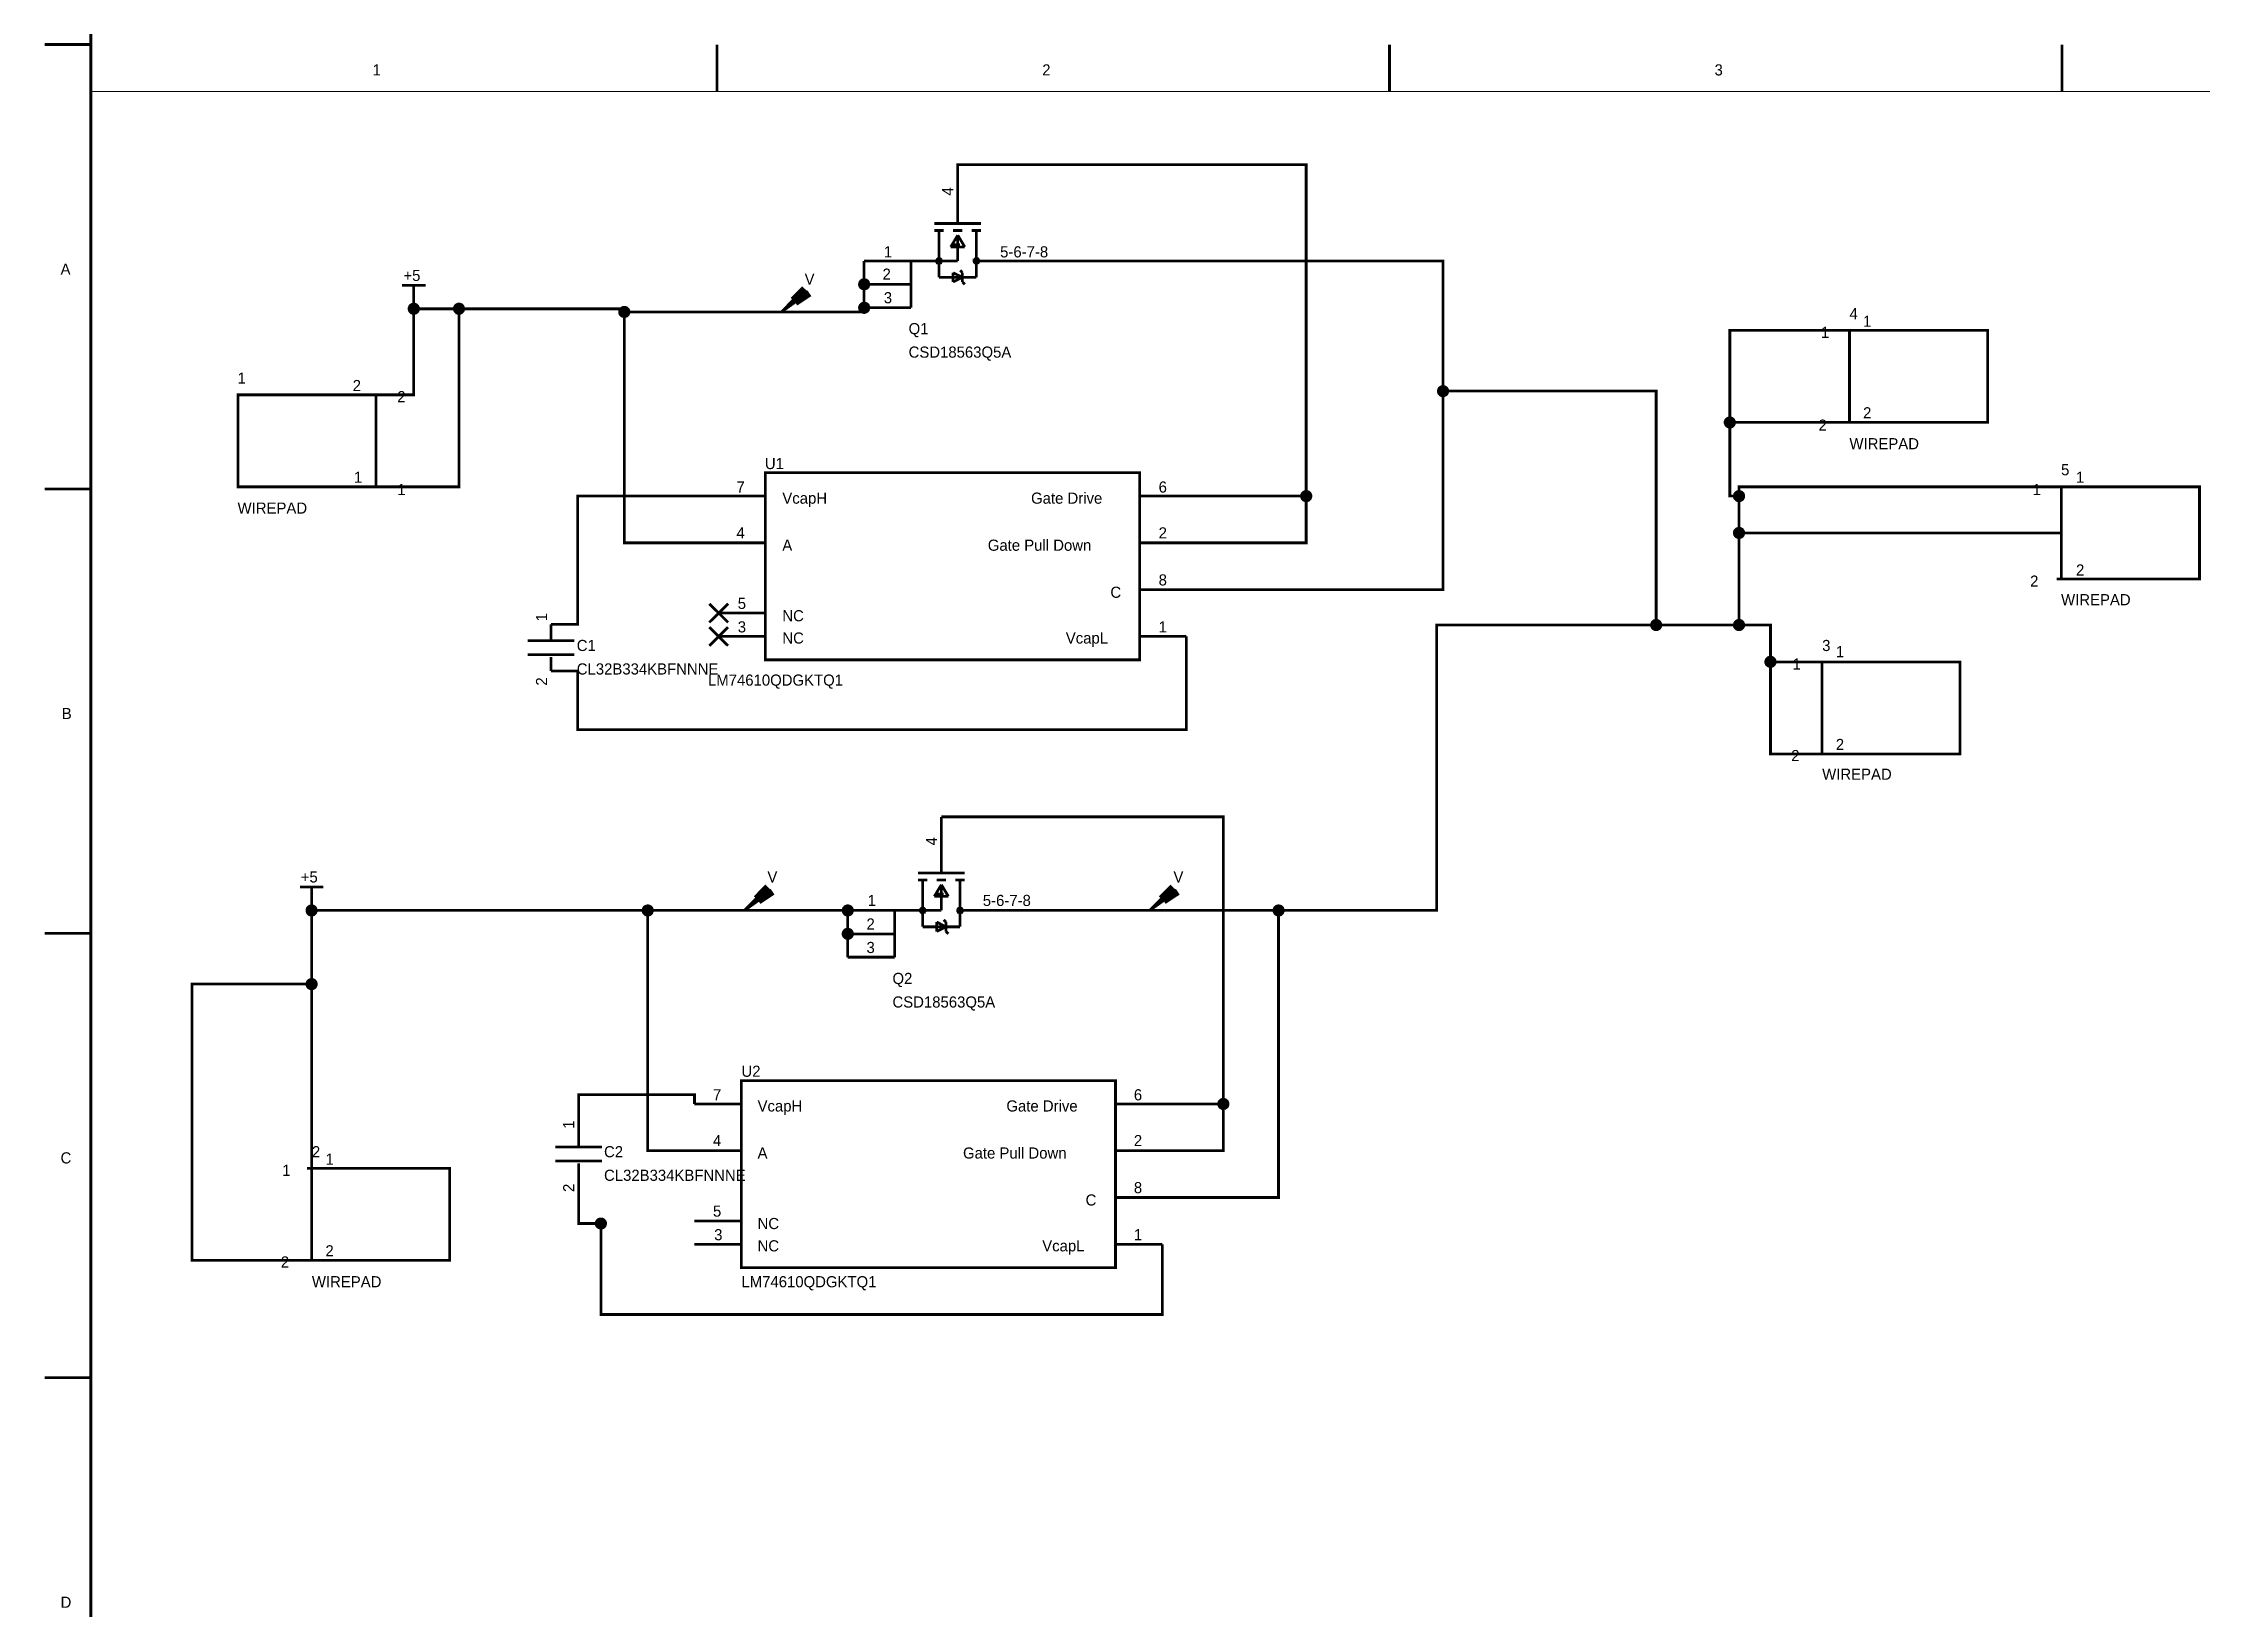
# Model space of a CAD drawing. Header units: inches. Extents: x 0 to 431, y 0 to 297.
# Drawn here: x -0.1 to 234.1, y 23.3 to 193.2 of the extents above; entities that cross this region are included whole.
import ezdxf

# ---------------------------------------------------------------- set-up
doc = ezdxf.new("R2010")
doc.units = ezdxf.units.IN
doc.layers.add('Sheet', color=255, linetype='Continuous')

msp = doc.modelspace()

# ---------------------------------------------------------------- texts
at = {"layer": 'Sheet'}
for s, height, p in [('1', 1.21, (35.62, 189.68)), ('2', 1.21, (108.34, 189.68)), ('3', 1.21, (181.34, 189.68)), ('1', 1.21, (91.14, 169.92)), ('5-6-7-8', 1.21, (103.77, 169.92)), ('A', 1.21, (1.75, 168.04)), ('2', 1.21, (91, 167.5)), ('+5', 1.21, (38.98, 167.36)), ('V', 1.21, (82.54, 166.96)), ('3', 1.21, (91.14, 164.94)), ('4', 1.21, (195.99, 163.2)), ('Q1', 1.21, (93.83, 161.58)), ('1', 1.21, (192.9, 161.18)), ('1', 1.21, (197.47, 162.39)), ('CSD18563Q5A', 1.2099, (93.83, 159.03)), ('1', 1.21, (20.97, 156.21)), ('2', 1.21, (33.47, 155.4)), ('2', 1.21, (38.31, 154.19)), ('2', 1.21, (192.63, 151.1)), ('2', 1.21, (197.47, 152.44)), ('WIREPAD', 1.21, (195.99, 149.08)), ('U1', 1.21, (78.23, 146.93)), ('1', 1.21, (33.61, 145.45)), ('1', 1.21, (38.31, 144.11)), ('7', 1.21, (75.14, 144.38)), ('6', 1.21, (120.98, 144.38)), ('1', 1.21, (215.88, 144.11)), ('5', 1.21, (218.97, 146.26)), ('1', 1.21, (220.59, 145.45)), ('WIREPAD', 1.21, (20.97, 142.09)), ('VcapH', 1.21, (80.12, 143.17)), ('Gate Drive', 1.21, (107.13, 143.17)), ('4', 1.21, (75.14, 139.4)), ('2', 1.21, (120.98, 139.4)), ('A', 1.21, (80.12, 138.06)), ('Gate Pull Down', 1.2099, (102.43, 138.06)), ('2', 1.21, (220.59, 135.37)), ('C', 1.21, (115.74, 132.95)), ('8', 1.21, (120.98, 134.29)), ('2', 1.21, (215.61, 134.16)), ('5', 1.21, (75.28, 131.74)), ('NC', 1.21, (80.12, 130.4)), ('WIREPAD', 1.21, (218.97, 132.14)), ('3', 1.21, (75.28, 129.19)), ('NC', 1.21, (80.12, 127.98)), ('VcapL', 1.21, (110.9, 127.98)), ('1', 1.21, (120.98, 129.19)), ('C1', 1.21, (57.8, 127.17)), ('3', 1.21, (193.03, 127.17)), ('1', 1.21, (194.51, 126.5)), ('CL32B334KBFNNNE', 1.2099, (57.8, 124.62)), ('LM74610QDGKTQ1', 1.2099, (72.05, 123.41)), ('1', 1.21, (189.8, 125.15)), ('B', 1.21, (1.88, 119.78)), ('2', 1.21, (194.51, 116.42)), ('2', 1.21, (189.67, 115.21)), ('WIREPAD', 1.21, (193.03, 113.19)), ('+5', 1.21, (27.83, 102.03)), ('V', 1.21, (78.5, 102.03)), ('V', 1.21, (122.59, 102.03)), ('1', 1.21, (89.39, 99.48)), ('5-6-7-8', 1.21, (101.89, 99.48)), ('2', 1.21, (89.26, 96.92)), ('3', 1.21, (89.26, 94.37)), ('Q2', 1.21, (92.08, 91.01)), ('CSD18563Q5A', 1.2099, (92.08, 88.45)), ('U2', 1.21, (75.68, 80.93)), ('7', 1.21, (72.59, 78.37)), ('VcapH', 1.21, (77.43, 77.16)), ('Gate Drive', 1.21, (104.45, 77.16)), ('6', 1.21, (118.29, 78.37)), ('C', 1.21, (1.75, 71.52)), ('2', 1.21, (29.04, 72.19)), ('C2', 1.21, (60.76, 72.19)), ('4', 1.21, (72.59, 73.4)), ('A', 1.21, (77.43, 72.05)), ('Gate Pull Down', 1.2099, (99.74, 72.05)), ('2', 1.21, (118.29, 73.4)), ('1', 1.21, (25.81, 70.17)), ('1', 1.21, (30.51, 71.38)), ('CL32B334KBFNNNE', 1.2099, (60.76, 69.63)), ('C', 1.21, (113.05, 66.95)), ('8', 1.21, (118.29, 68.29)), ('5', 1.21, (72.59, 65.74)), ('NC', 1.21, (77.43, 64.39)), ('3', 1.21, (72.72, 63.18)), ('1', 1.21, (118.29, 63.18)), ('2', 1.21, (25.67, 60.22)), ('2', 1.21, (30.51, 61.43)), ('NC', 1.21, (77.43, 61.97)), ('VcapL', 1.21, (108.34, 61.97)), ('WIREPAD', 1.21, (29.04, 58.07)), ('LM74610QDGKTQ1', 1.2099, (75.68, 58.07)), ('D', 1.21, (1.75, 23.26))]:
    msp.add_text(s, height=height, dxfattribs=at).set_placement(p)
for s, p in [('4', (98.67, 176.64)), ('1', (54.58, 130.4)), ('2', (54.58, 123.41)), ('4', (96.92, 106.06)), ('1', (57.53, 75.28)), ('2', (57.53, 68.42))]:
    msp.add_text(s, height=1.21, rotation=90, dxfattribs=at).set_placement(p)

# ---------------------------------------------------------------- linework, layer by layer
at = {"layer": 'Sheet'}
for points in [[(5.04, 5.02, 0.3, 0.3, 0), (5.04, 291.96, 0.3, 0.3, 0)], [(0.01, 193.04, 0.3, 0.3, 0), (5.09, 193.04, 0.3, 0.3, 0)], [(73.03, 193.04, 0.3, 0.3, 0), (73.03, 187.96, 0.3, 0.3, 0)], [(146.05, 193.04, 0.3, 0.3, 0), (146.05, 187.96, 0.3, 0.3, 0)], [(219.07, 193.04, 0.3, 0.3, 0), (219.07, 187.96, 0.3, 0.3, 0)], [(124, 144, 0.3, 0.3, 0), (137, 144, 0.3, 0.3, 0), (137, 179.99, 0.3, 0.3, 0), (99.17, 179.99, 0.3, 0.3, 0), (99.17, 179.7, 0.3, 0.3, 0)], [(99.17, 174.61, 0.3, 0.3, 0), (99.17, 179.7, 0.3, 0.3, 0)], [(96.62, 173.6, 0.3, 0.3, 0), (101.71, 173.6, 0.3, 0.3, 0)], [(99.17, 173.6, 0.3, 0.3, 0), (99.17, 174.61, 0.3, 0.3, 0)], [(97.64, 172.84, 0.3, 0.3, 0), (96.62, 172.84, 0.3, 0.3, 0)], [(97.14, 172.84, 0.3, 0.3, 0), (97.14, 169.54, 0.3, 0.3, 0)], [(99.17, 172.33, 0.3, 0.3, 0), (98.41, 171.06, 0.3, 0.3, 0)], [(99.93, 171.06, 0.3, 0.3, 0), (98.41, 171.06, 0.3, 0.3, 0)], [(99.67, 172.84, 0.3, 0.3, 0), (98.66, 172.84, 0.3, 0.3, 0)], [(99.42, 171.31, 0.3, 0.3, 0), (98.66, 171.31, 0.3, 0.3, 0)], [(99.17, 172.33, 0.3, 0.3, 0), (99.93, 171.06, 0.3, 0.3, 0)], [(99.17, 172.08, 0.3, 0.3, 0), (99.17, 169.54, 0.3, 0.3, 0)], [(100.69, 172.84, 0.3, 0.3, 0), (101.71, 172.84, 0.3, 0.3, 0)], [(101.19, 172.84, 0.3, 0.3, 0), (101.19, 169.54, 0.3, 0.3, 0)], [(89, 169.54, 0.3, 0.3, 0), (89, 166.99, 0.3, 0.3, 0), (89, 164.46, 0.3, 0.3, 0), (89, 163.99, 0.3, 0.3, 0), (62.96, 163.99, 0.3, 0.3, 0)], [(94.09, 169.54, 0.3, 0.3, 0), (89, 169.54, 0.3, 0.3, 0)], [(94.09, 169.54, 0.3, 0.3, 0), (94.09, 164.46, 0.3, 0.3, 0)], [(96.62, 169.54, 0.3, 0.3, 0), (94.09, 169.54, 0.3, 0.3, 0)], [(96.62, 169.54, 0.3, 0.3, 0), (99.17, 169.54, 0.3, 0.3, 0)], [(96.88, 169.54, 0.3, 0.3, 0), (96.88, 169.55, 0.3, 0.3, 0), (96.88, 169.57, 0.3, 0.3, 0), (96.88, 169.57, 0.3, 0.3, 0), (96.88, 169.59, 0.3, 0.3, 0), (96.88, 169.6, 0.3, 0.3, 0), (96.88, 169.62, 0.3, 0.3, 0), (96.89, 169.62, 0.3, 0.3, 0), (96.89, 169.63, 0.3, 0.3, 0), (96.9, 169.65, 0.3, 0.3, 0), (96.91, 169.66, 0.3, 0.3, 0), (96.92, 169.67, 0.3, 0.3, 0), (96.92, 169.68, 0.3, 0.3, 0), (96.93, 169.69, 0.3, 0.3, 0), (96.94, 169.7, 0.3, 0.3, 0), (96.94, 169.71, 0.3, 0.3, 0), (96.95, 169.72, 0.3, 0.3, 0), (96.96, 169.72, 0.3, 0.3, 0), (96.97, 169.73, 0.3, 0.3, 0), (96.99, 169.74, 0.3, 0.3, 0), (96.99, 169.75, 0.3, 0.3, 0), (97, 169.76, 0.3, 0.3, 0), (97.01, 169.76, 0.3, 0.3, 0), (97.03, 169.77, 0.3, 0.3, 0), (97.04, 169.78, 0.3, 0.3, 0), (97.04, 169.78, 0.3, 0.3, 0), (97.06, 169.78, 0.3, 0.3, 0), (97.07, 169.78, 0.3, 0.3, 0), (97.09, 169.78, 0.3, 0.3, 0), (97.1, 169.79, 0.3, 0.3, 0), (97.11, 169.79, 0.3, 0.3, 0), (97.12, 169.79, 0.3, 0.3, 0), (97.14, 169.79, 0.3, 0.3, 0)], [(97.14, 169.28, 0.3, 0.3, 0), (97.12, 169.28, 0.3, 0.3, 0), (97.11, 169.28, 0.3, 0.3, 0), (97.1, 169.28, 0.3, 0.3, 0), (97.09, 169.29, 0.3, 0.3, 0), (97.07, 169.29, 0.3, 0.3, 0), (97.06, 169.29, 0.3, 0.3, 0), (97.04, 169.3, 0.3, 0.3, 0), (97.04, 169.3, 0.3, 0.3, 0), (97.03, 169.3, 0.3, 0.3, 0), (97.01, 169.31, 0.3, 0.3, 0), (97, 169.32, 0.3, 0.3, 0), (96.99, 169.32, 0.3, 0.3, 0), (96.99, 169.33, 0.3, 0.3, 0), (96.97, 169.34, 0.3, 0.3, 0), (96.96, 169.35, 0.3, 0.3, 0), (96.95, 169.36, 0.3, 0.3, 0), (96.94, 169.36, 0.3, 0.3, 0), (96.94, 169.37, 0.3, 0.3, 0), (96.93, 169.39, 0.3, 0.3, 0), (96.92, 169.4, 0.3, 0.3, 0), (96.92, 169.41, 0.3, 0.3, 0), (96.91, 169.41, 0.3, 0.3, 0), (96.9, 169.43, 0.3, 0.3, 0), (96.89, 169.44, 0.3, 0.3, 0), (96.89, 169.45, 0.3, 0.3, 0), (96.88, 169.46, 0.3, 0.3, 0), (96.88, 169.47, 0.3, 0.3, 0), (96.88, 169.49, 0.3, 0.3, 0), (96.88, 169.5, 0.3, 0.3, 0), (96.88, 169.51, 0.3, 0.3, 0), (96.88, 169.52, 0.3, 0.3, 0), (96.88, 169.54, 0.3, 0.3, 0)], [(96.88, 169.54, 0.3, 0.3, 0), (96.88, 169.54, 0.3, 0.3, 0)], [(97.14, 169.79, 0.3, 0.3, 0), (97.14, 169.79, 0.3, 0.3, 0)], [(97.14, 169.79, 0.3, 0.3, 0), (97.15, 169.79, 0.3, 0.3, 0), (97.16, 169.79, 0.3, 0.3, 0), (97.17, 169.79, 0.3, 0.3, 0), (97.19, 169.78, 0.3, 0.3, 0), (97.2, 169.78, 0.3, 0.3, 0), (97.21, 169.78, 0.3, 0.3, 0), (97.22, 169.78, 0.3, 0.3, 0), (97.23, 169.78, 0.3, 0.3, 0), (97.25, 169.77, 0.3, 0.3, 0), (97.25, 169.76, 0.3, 0.3, 0), (97.26, 169.76, 0.3, 0.3, 0), (97.28, 169.75, 0.3, 0.3, 0), (97.29, 169.74, 0.3, 0.3, 0), (97.3, 169.73, 0.3, 0.3, 0), (97.31, 169.72, 0.3, 0.3, 0), (97.31, 169.72, 0.3, 0.3, 0), (97.32, 169.71, 0.3, 0.3, 0), (97.33, 169.7, 0.3, 0.3, 0), (97.34, 169.69, 0.3, 0.3, 0), (97.35, 169.68, 0.3, 0.3, 0), (97.36, 169.67, 0.3, 0.3, 0), (97.36, 169.66, 0.3, 0.3, 0), (97.36, 169.65, 0.3, 0.3, 0), (97.37, 169.63, 0.3, 0.3, 0), (97.37, 169.62, 0.3, 0.3, 0), (97.38, 169.62, 0.3, 0.3, 0), (97.38, 169.6, 0.3, 0.3, 0), (97.38, 169.59, 0.3, 0.3, 0), (97.39, 169.57, 0.3, 0.3, 0), (97.39, 169.57, 0.3, 0.3, 0), (97.39, 169.55, 0.3, 0.3, 0), (97.39, 169.54, 0.3, 0.3, 0)], [(97.14, 169.54, 0.3, 0.3, 0), (97.14, 167.76, 0.3, 0.3, 0)], [(97.39, 169.54, 0.3, 0.3, 0), (97.39, 169.52, 0.3, 0.3, 0), (97.39, 169.51, 0.3, 0.3, 0), (97.39, 169.5, 0.3, 0.3, 0), (97.38, 169.49, 0.3, 0.3, 0), (97.38, 169.47, 0.3, 0.3, 0), (97.38, 169.46, 0.3, 0.3, 0), (97.37, 169.45, 0.3, 0.3, 0), (97.37, 169.44, 0.3, 0.3, 0), (97.36, 169.43, 0.3, 0.3, 0), (97.36, 169.41, 0.3, 0.3, 0), (97.36, 169.41, 0.3, 0.3, 0), (97.35, 169.4, 0.3, 0.3, 0), (97.34, 169.39, 0.3, 0.3, 0), (97.33, 169.37, 0.3, 0.3, 0), (97.32, 169.36, 0.3, 0.3, 0), (97.31, 169.36, 0.3, 0.3, 0), (97.31, 169.35, 0.3, 0.3, 0), (97.3, 169.34, 0.3, 0.3, 0), (97.29, 169.33, 0.3, 0.3, 0), (97.28, 169.32, 0.3, 0.3, 0), (97.26, 169.32, 0.3, 0.3, 0), (97.25, 169.31, 0.3, 0.3, 0), (97.25, 169.3, 0.3, 0.3, 0), (97.23, 169.3, 0.3, 0.3, 0), (97.22, 169.3, 0.3, 0.3, 0), (97.21, 169.29, 0.3, 0.3, 0), (97.2, 169.29, 0.3, 0.3, 0), (97.19, 169.29, 0.3, 0.3, 0), (97.17, 169.28, 0.3, 0.3, 0), (97.16, 169.28, 0.3, 0.3, 0), (97.15, 169.28, 0.3, 0.3, 0), (97.14, 169.28, 0.3, 0.3, 0)], [(97.39, 169.54, 0.3, 0.3, 0), (97.39, 169.54, 0.3, 0.3, 0), (97.39, 169.54, 0.3, 0.3, 0), (97.39, 169.54, 0.3, 0.3, 0), (97.39, 169.54, 0.3, 0.3, 0), (97.39, 169.54, 0.3, 0.3, 0), (97.39, 169.54, 0.3, 0.3, 0), (97.39, 169.54, 0.3, 0.3, 0), (97.39, 169.54, 0.3, 0.3, 0), (97.39, 169.54, 0.3, 0.3, 0), (97.39, 169.54, 0.3, 0.3, 0), (97.39, 169.54, 0.3, 0.3, 0), (97.39, 169.54, 0.3, 0.3, 0), (97.39, 169.54, 0.3, 0.3, 0), (97.39, 169.54, 0.3, 0.3, 0), (97.39, 169.54, 0.3, 0.3, 0), (97.39, 169.54, 0.3, 0.3, 0), (97.39, 169.54, 0.3, 0.3, 0), (97.39, 169.54, 0.3, 0.3, 0), (97.39, 169.54, 0.3, 0.3, 0), (97.39, 169.54, 0.3, 0.3, 0), (97.39, 169.54, 0.3, 0.3, 0), (97.39, 169.54, 0.3, 0.3, 0), (97.39, 169.54, 0.3, 0.3, 0), (97.39, 169.54, 0.3, 0.3, 0), (97.39, 169.54, 0.3, 0.3, 0), (97.39, 169.54, 0.3, 0.3, 0), (97.39, 169.54, 0.3, 0.3, 0), (97.39, 169.54, 0.3, 0.3, 0), (97.39, 169.54, 0.3, 0.3, 0), (97.39, 169.54, 0.3, 0.3, 0), (97.39, 169.54, 0.3, 0.3, 0), (97.39, 169.54, 0.3, 0.3, 0)], [(97.39, 169.54, 0.3, 0.3, 0), (97.39, 169.54, 0.3, 0.3, 0)], [(100.94, 169.54, 0.3, 0.3, 0), (100.94, 169.55, 0.3, 0.3, 0), (100.94, 169.57, 0.3, 0.3, 0), (100.94, 169.57, 0.3, 0.3, 0), (100.95, 169.59, 0.3, 0.3, 0), (100.95, 169.6, 0.3, 0.3, 0), (100.95, 169.62, 0.3, 0.3, 0), (100.96, 169.62, 0.3, 0.3, 0), (100.96, 169.63, 0.3, 0.3, 0), (100.97, 169.65, 0.3, 0.3, 0), (100.98, 169.66, 0.3, 0.3, 0), (100.98, 169.67, 0.3, 0.3, 0), (100.98, 169.68, 0.3, 0.3, 0), (100.99, 169.69, 0.3, 0.3, 0), (101, 169.7, 0.3, 0.3, 0), (101.01, 169.71, 0.3, 0.3, 0), (101.02, 169.72, 0.3, 0.3, 0), (101.03, 169.72, 0.3, 0.3, 0), (101.04, 169.73, 0.3, 0.3, 0), (101.04, 169.74, 0.3, 0.3, 0), (101.05, 169.75, 0.3, 0.3, 0), (101.07, 169.76, 0.3, 0.3, 0), (101.08, 169.76, 0.3, 0.3, 0), (101.09, 169.77, 0.3, 0.3, 0), (101.1, 169.78, 0.3, 0.3, 0), (101.11, 169.78, 0.3, 0.3, 0), (101.12, 169.78, 0.3, 0.3, 0), (101.14, 169.78, 0.3, 0.3, 0), (101.14, 169.78, 0.3, 0.3, 0), (101.16, 169.79, 0.3, 0.3, 0), (101.17, 169.79, 0.3, 0.3, 0), (101.19, 169.79, 0.3, 0.3, 0), (101.19, 169.79, 0.3, 0.3, 0)], [(101.19, 169.28, 0.3, 0.3, 0), (101.19, 169.28, 0.3, 0.3, 0), (101.17, 169.28, 0.3, 0.3, 0), (101.16, 169.28, 0.3, 0.3, 0), (101.14, 169.29, 0.3, 0.3, 0), (101.14, 169.29, 0.3, 0.3, 0), (101.12, 169.29, 0.3, 0.3, 0), (101.11, 169.3, 0.3, 0.3, 0), (101.1, 169.3, 0.3, 0.3, 0), (101.09, 169.3, 0.3, 0.3, 0), (101.08, 169.31, 0.3, 0.3, 0), (101.07, 169.32, 0.3, 0.3, 0), (101.05, 169.32, 0.3, 0.3, 0), (101.04, 169.33, 0.3, 0.3, 0), (101.04, 169.34, 0.3, 0.3, 0), (101.03, 169.35, 0.3, 0.3, 0), (101.02, 169.36, 0.3, 0.3, 0), (101.01, 169.36, 0.3, 0.3, 0), (101, 169.37, 0.3, 0.3, 0), (100.99, 169.39, 0.3, 0.3, 0), (100.98, 169.4, 0.3, 0.3, 0), (100.98, 169.41, 0.3, 0.3, 0), (100.98, 169.41, 0.3, 0.3, 0), (100.97, 169.43, 0.3, 0.3, 0), (100.96, 169.44, 0.3, 0.3, 0), (100.96, 169.45, 0.3, 0.3, 0), (100.95, 169.46, 0.3, 0.3, 0), (100.95, 169.47, 0.3, 0.3, 0), (100.95, 169.49, 0.3, 0.3, 0), (100.94, 169.5, 0.3, 0.3, 0), (100.94, 169.51, 0.3, 0.3, 0), (100.94, 169.52, 0.3, 0.3, 0), (100.94, 169.54, 0.3, 0.3, 0)], [(100.94, 169.54, 0.3, 0.3, 0), (100.94, 169.54, 0.3, 0.3, 0)], [(101.19, 169.79, 0.3, 0.3, 0), (101.19, 169.79, 0.3, 0.3, 0)], [(101.19, 169.79, 0.3, 0.3, 0), (101.21, 169.79, 0.3, 0.3, 0), (101.22, 169.79, 0.3, 0.3, 0), (101.24, 169.79, 0.3, 0.3, 0), (101.25, 169.78, 0.3, 0.3, 0), (101.26, 169.78, 0.3, 0.3, 0), (101.27, 169.78, 0.3, 0.3, 0), (101.29, 169.78, 0.3, 0.3, 0), (101.3, 169.78, 0.3, 0.3, 0), (101.3, 169.77, 0.3, 0.3, 0), (101.32, 169.76, 0.3, 0.3, 0), (101.33, 169.76, 0.3, 0.3, 0), (101.34, 169.75, 0.3, 0.3, 0), (101.35, 169.74, 0.3, 0.3, 0), (101.36, 169.73, 0.3, 0.3, 0), (101.37, 169.72, 0.3, 0.3, 0), (101.38, 169.72, 0.3, 0.3, 0), (101.39, 169.71, 0.3, 0.3, 0), (101.4, 169.7, 0.3, 0.3, 0), (101.4, 169.69, 0.3, 0.3, 0), (101.41, 169.68, 0.3, 0.3, 0), (101.41, 169.67, 0.3, 0.3, 0), (101.42, 169.66, 0.3, 0.3, 0), (101.43, 169.65, 0.3, 0.3, 0), (101.44, 169.63, 0.3, 0.3, 0), (101.44, 169.62, 0.3, 0.3, 0), (101.45, 169.62, 0.3, 0.3, 0), (101.45, 169.6, 0.3, 0.3, 0), (101.45, 169.59, 0.3, 0.3, 0), (101.46, 169.57, 0.3, 0.3, 0), (101.46, 169.57, 0.3, 0.3, 0), (101.46, 169.55, 0.3, 0.3, 0), (101.46, 169.54, 0.3, 0.3, 0)], [(101.19, 167.76, 0.3, 0.3, 0), (101.19, 169.54, 0.3, 0.3, 0)], [(101.46, 169.54, 0.3, 0.3, 0), (101.46, 169.52, 0.3, 0.3, 0), (101.46, 169.51, 0.3, 0.3, 0), (101.46, 169.5, 0.3, 0.3, 0), (101.45, 169.49, 0.3, 0.3, 0), (101.45, 169.47, 0.3, 0.3, 0), (101.45, 169.46, 0.3, 0.3, 0), (101.44, 169.45, 0.3, 0.3, 0), (101.44, 169.44, 0.3, 0.3, 0), (101.43, 169.43, 0.3, 0.3, 0), (101.42, 169.41, 0.3, 0.3, 0), (101.41, 169.41, 0.3, 0.3, 0), (101.41, 169.4, 0.3, 0.3, 0), (101.4, 169.39, 0.3, 0.3, 0), (101.4, 169.37, 0.3, 0.3, 0), (101.39, 169.36, 0.3, 0.3, 0), (101.38, 169.36, 0.3, 0.3, 0), (101.37, 169.35, 0.3, 0.3, 0), (101.36, 169.34, 0.3, 0.3, 0), (101.35, 169.33, 0.3, 0.3, 0), (101.34, 169.32, 0.3, 0.3, 0), (101.33, 169.32, 0.3, 0.3, 0), (101.32, 169.31, 0.3, 0.3, 0), (101.3, 169.3, 0.3, 0.3, 0), (101.3, 169.3, 0.3, 0.3, 0), (101.29, 169.3, 0.3, 0.3, 0), (101.27, 169.29, 0.3, 0.3, 0), (101.26, 169.29, 0.3, 0.3, 0), (101.25, 169.29, 0.3, 0.3, 0), (101.24, 169.28, 0.3, 0.3, 0), (101.22, 169.28, 0.3, 0.3, 0), (101.21, 169.28, 0.3, 0.3, 0), (101.19, 169.28, 0.3, 0.3, 0)], [(101.19, 169.54, 0.3, 0.3, 0), (101.71, 169.54, 0.3, 0.3, 0)], [(101.46, 169.54, 0.3, 0.3, 0), (101.46, 169.54, 0.3, 0.3, 0), (101.46, 169.54, 0.3, 0.3, 0), (101.46, 169.54, 0.3, 0.3, 0), (101.46, 169.54, 0.3, 0.3, 0), (101.46, 169.54, 0.3, 0.3, 0), (101.46, 169.54, 0.3, 0.3, 0), (101.46, 169.54, 0.3, 0.3, 0), (101.46, 169.54, 0.3, 0.3, 0), (101.46, 169.54, 0.3, 0.3, 0), (101.46, 169.54, 0.3, 0.3, 0), (101.46, 169.54, 0.3, 0.3, 0), (101.46, 169.54, 0.3, 0.3, 0), (101.46, 169.54, 0.3, 0.3, 0), (101.46, 169.54, 0.3, 0.3, 0), (101.46, 169.54, 0.3, 0.3, 0), (101.46, 169.54, 0.3, 0.3, 0), (101.46, 169.54, 0.3, 0.3, 0), (101.46, 169.54, 0.3, 0.3, 0), (101.46, 169.54, 0.3, 0.3, 0), (101.46, 169.54, 0.3, 0.3, 0), (101.46, 169.54, 0.3, 0.3, 0), (101.46, 169.54, 0.3, 0.3, 0), (101.46, 169.54, 0.3, 0.3, 0), (101.46, 169.54, 0.3, 0.3, 0), (101.46, 169.54, 0.3, 0.3, 0), (101.46, 169.54, 0.3, 0.3, 0), (101.46, 169.54, 0.3, 0.3, 0), (101.46, 169.54, 0.3, 0.3, 0), (101.46, 169.54, 0.3, 0.3, 0), (101.46, 169.54, 0.3, 0.3, 0), (101.46, 169.54, 0.3, 0.3, 0), (101.46, 169.54, 0.3, 0.3, 0)], [(101.46, 169.54, 0.3, 0.3, 0), (101.46, 169.54, 0.3, 0.3, 0)], [(101.71, 169.54, 0.3, 0.3, 0), (106.78, 169.54, 0.3, 0.3, 0)], [(124, 133.83, 0.3, 0.3, 0), (151.86, 133.83, 0.3, 0.3, 0), (151.86, 155.4, 0.3, 0.3, 0), (151.86, 169.54, 0.3, 0.3, 0), (106.78, 169.54, 0.3, 0.3, 0)], [(38.83, 166.88, 0.3, 0.3, 0), (41.38, 166.88, 0.3, 0.3, 0)], [(40.1, 164.34, 0.3, 0.3, 0), (40.1, 166.88, 0.3, 0.3, 0)], [(81.28, 165.26, 0.749, 0.749, 0), (82.54, 166.53, 0.749, 0.749, 0)], [(81.53, 165.01, 0.749, 0.749, 0), (83.06, 166.03, 0.749, 0.749, 0)], [(88.5, 166.99, 0.3, 0.3, 0), (88.5, 167.02, 0.3, 0.3, 0), (88.5, 167.04, 0.3, 0.3, 0), (88.51, 167.07, 0.3, 0.3, 0), (88.51, 167.1, 0.3, 0.3, 0), (88.52, 167.12, 0.3, 0.3, 0), (88.53, 167.15, 0.3, 0.3, 0), (88.53, 167.17, 0.3, 0.3, 0), (88.54, 167.2, 0.3, 0.3, 0), (88.55, 167.22, 0.3, 0.3, 0), (88.56, 167.24, 0.3, 0.3, 0), (88.58, 167.26, 0.3, 0.3, 0), (88.58, 167.28, 0.3, 0.3, 0), (88.6, 167.31, 0.3, 0.3, 0), (88.62, 167.32, 0.3, 0.3, 0), (88.63, 167.34, 0.3, 0.3, 0), (88.65, 167.36, 0.3, 0.3, 0), (88.67, 167.37, 0.3, 0.3, 0), (88.69, 167.39, 0.3, 0.3, 0), (88.7, 167.41, 0.3, 0.3, 0), (88.73, 167.42, 0.3, 0.3, 0), (88.74, 167.43, 0.3, 0.3, 0), (88.76, 167.45, 0.3, 0.3, 0), (88.79, 167.46, 0.3, 0.3, 0), (88.81, 167.46, 0.3, 0.3, 0), (88.83, 167.47, 0.3, 0.3, 0), (88.85, 167.48, 0.3, 0.3, 0), (88.88, 167.49, 0.3, 0.3, 0), (88.9, 167.5, 0.3, 0.3, 0), (88.93, 167.5, 0.3, 0.3, 0), (88.95, 167.51, 0.3, 0.3, 0), (88.98, 167.51, 0.3, 0.3, 0), (89, 167.51, 0.3, 0.3, 0)], [(88.5, 166.99, 0.3, 0.3, 0), (88.5, 167.02, 0.3, 0.3, 0), (88.5, 167.04, 0.3, 0.3, 0), (88.51, 167.07, 0.3, 0.3, 0), (88.51, 167.1, 0.3, 0.3, 0), (88.52, 167.12, 0.3, 0.3, 0), (88.53, 167.15, 0.3, 0.3, 0), (88.53, 167.17, 0.3, 0.3, 0), (88.54, 167.2, 0.3, 0.3, 0), (88.55, 167.22, 0.3, 0.3, 0), (88.56, 167.24, 0.3, 0.3, 0), (88.58, 167.26, 0.3, 0.3, 0), (88.58, 167.28, 0.3, 0.3, 0), (88.6, 167.31, 0.3, 0.3, 0), (88.62, 167.32, 0.3, 0.3, 0), (88.63, 167.34, 0.3, 0.3, 0), (88.65, 167.36, 0.3, 0.3, 0), (88.67, 167.37, 0.3, 0.3, 0), (88.69, 167.39, 0.3, 0.3, 0), (88.7, 167.41, 0.3, 0.3, 0), (88.73, 167.42, 0.3, 0.3, 0), (88.74, 167.43, 0.3, 0.3, 0), (88.76, 167.45, 0.3, 0.3, 0), (88.79, 167.46, 0.3, 0.3, 0), (88.81, 167.46, 0.3, 0.3, 0), (88.83, 167.47, 0.3, 0.3, 0), (88.85, 167.48, 0.3, 0.3, 0), (88.88, 167.49, 0.3, 0.3, 0), (88.9, 167.5, 0.3, 0.3, 0), (88.93, 167.5, 0.3, 0.3, 0), (88.95, 167.51, 0.3, 0.3, 0), (88.98, 167.51, 0.3, 0.3, 0), (89, 167.51, 0.3, 0.3, 0)], [(88.5, 166.99, 0.3, 0.3, 0), (88.5, 167.02, 0.3, 0.3, 0), (88.5, 167.04, 0.3, 0.3, 0), (88.51, 167.07, 0.3, 0.3, 0), (88.51, 167.1, 0.3, 0.3, 0), (88.52, 167.12, 0.3, 0.3, 0), (88.53, 167.15, 0.3, 0.3, 0), (88.53, 167.17, 0.3, 0.3, 0), (88.54, 167.2, 0.3, 0.3, 0), (88.55, 167.22, 0.3, 0.3, 0), (88.56, 167.24, 0.3, 0.3, 0), (88.58, 167.26, 0.3, 0.3, 0), (88.58, 167.28, 0.3, 0.3, 0), (88.6, 167.31, 0.3, 0.3, 0), (88.62, 167.32, 0.3, 0.3, 0), (88.63, 167.34, 0.3, 0.3, 0), (88.65, 167.36, 0.3, 0.3, 0), (88.67, 167.37, 0.3, 0.3, 0), (88.69, 167.39, 0.3, 0.3, 0), (88.7, 167.41, 0.3, 0.3, 0), (88.73, 167.42, 0.3, 0.3, 0), (88.74, 167.43, 0.3, 0.3, 0), (88.76, 167.45, 0.3, 0.3, 0), (88.79, 167.46, 0.3, 0.3, 0), (88.81, 167.46, 0.3, 0.3, 0), (88.83, 167.47, 0.3, 0.3, 0), (88.85, 167.48, 0.3, 0.3, 0), (88.88, 167.49, 0.3, 0.3, 0), (88.9, 167.5, 0.3, 0.3, 0), (88.93, 167.5, 0.3, 0.3, 0), (88.95, 167.51, 0.3, 0.3, 0), (88.98, 167.51, 0.3, 0.3, 0), (89, 167.51, 0.3, 0.3, 0)], [(88.5, 166.99, 0.3, 0.3, 0), (88.5, 167.02, 0.3, 0.3, 0), (88.5, 167.04, 0.3, 0.3, 0), (88.51, 167.07, 0.3, 0.3, 0), (88.51, 167.1, 0.3, 0.3, 0), (88.52, 167.12, 0.3, 0.3, 0), (88.53, 167.15, 0.3, 0.3, 0), (88.53, 167.17, 0.3, 0.3, 0), (88.54, 167.2, 0.3, 0.3, 0), (88.55, 167.22, 0.3, 0.3, 0), (88.56, 167.24, 0.3, 0.3, 0), (88.58, 167.26, 0.3, 0.3, 0), (88.58, 167.28, 0.3, 0.3, 0), (88.6, 167.31, 0.3, 0.3, 0), (88.62, 167.32, 0.3, 0.3, 0), (88.63, 167.34, 0.3, 0.3, 0), (88.65, 167.36, 0.3, 0.3, 0), (88.67, 167.37, 0.3, 0.3, 0), (88.69, 167.39, 0.3, 0.3, 0), (88.7, 167.41, 0.3, 0.3, 0), (88.73, 167.42, 0.3, 0.3, 0), (88.74, 167.43, 0.3, 0.3, 0), (88.76, 167.45, 0.3, 0.3, 0), (88.79, 167.46, 0.3, 0.3, 0), (88.81, 167.46, 0.3, 0.3, 0), (88.83, 167.47, 0.3, 0.3, 0), (88.85, 167.48, 0.3, 0.3, 0), (88.88, 167.49, 0.3, 0.3, 0), (88.9, 167.5, 0.3, 0.3, 0), (88.93, 167.5, 0.3, 0.3, 0), (88.95, 167.51, 0.3, 0.3, 0), (88.98, 167.51, 0.3, 0.3, 0), (89, 167.51, 0.3, 0.3, 0)], [(88.5, 166.99, 0.3, 0.3, 0), (88.5, 167.02, 0.3, 0.3, 0), (88.5, 167.04, 0.3, 0.3, 0), (88.51, 167.07, 0.3, 0.3, 0), (88.51, 167.1, 0.3, 0.3, 0), (88.52, 167.12, 0.3, 0.3, 0), (88.53, 167.15, 0.3, 0.3, 0), (88.53, 167.17, 0.3, 0.3, 0), (88.54, 167.2, 0.3, 0.3, 0), (88.55, 167.22, 0.3, 0.3, 0), (88.56, 167.24, 0.3, 0.3, 0), (88.58, 167.26, 0.3, 0.3, 0), (88.58, 167.28, 0.3, 0.3, 0), (88.6, 167.31, 0.3, 0.3, 0), (88.62, 167.32, 0.3, 0.3, 0), (88.63, 167.34, 0.3, 0.3, 0), (88.65, 167.36, 0.3, 0.3, 0), (88.67, 167.37, 0.3, 0.3, 0), (88.69, 167.39, 0.3, 0.3, 0), (88.7, 167.41, 0.3, 0.3, 0), (88.73, 167.42, 0.3, 0.3, 0), (88.74, 167.43, 0.3, 0.3, 0), (88.76, 167.45, 0.3, 0.3, 0), (88.79, 167.46, 0.3, 0.3, 0), (88.81, 167.46, 0.3, 0.3, 0), (88.83, 167.47, 0.3, 0.3, 0), (88.85, 167.48, 0.3, 0.3, 0), (88.88, 167.49, 0.3, 0.3, 0), (88.9, 167.5, 0.3, 0.3, 0), (88.93, 167.5, 0.3, 0.3, 0), (88.95, 167.51, 0.3, 0.3, 0), (88.98, 167.51, 0.3, 0.3, 0), (89, 167.51, 0.3, 0.3, 0)], [(89, 166.49, 0.3, 0.3, 0), (88.98, 166.49, 0.3, 0.3, 0), (88.95, 166.49, 0.3, 0.3, 0), (88.93, 166.5, 0.3, 0.3, 0), (88.9, 166.5, 0.3, 0.3, 0), (88.88, 166.51, 0.3, 0.3, 0), (88.85, 166.52, 0.3, 0.3, 0), (88.83, 166.52, 0.3, 0.3, 0), (88.81, 166.53, 0.3, 0.3, 0), (88.79, 166.54, 0.3, 0.3, 0), (88.76, 166.55, 0.3, 0.3, 0), (88.74, 166.57, 0.3, 0.3, 0), (88.73, 166.57, 0.3, 0.3, 0), (88.7, 166.59, 0.3, 0.3, 0), (88.69, 166.61, 0.3, 0.3, 0), (88.67, 166.62, 0.3, 0.3, 0), (88.65, 166.64, 0.3, 0.3, 0), (88.63, 166.66, 0.3, 0.3, 0), (88.62, 166.68, 0.3, 0.3, 0), (88.6, 166.69, 0.3, 0.3, 0), (88.58, 166.72, 0.3, 0.3, 0), (88.58, 166.73, 0.3, 0.3, 0), (88.56, 166.75, 0.3, 0.3, 0), (88.55, 166.78, 0.3, 0.3, 0), (88.54, 166.8, 0.3, 0.3, 0), (88.53, 166.82, 0.3, 0.3, 0), (88.53, 166.84, 0.3, 0.3, 0), (88.52, 166.87, 0.3, 0.3, 0), (88.51, 166.89, 0.3, 0.3, 0), (88.51, 166.92, 0.3, 0.3, 0), (88.5, 166.94, 0.3, 0.3, 0), (88.5, 166.97, 0.3, 0.3, 0), (88.5, 166.99, 0.3, 0.3, 0)], [(88.5, 166.99, 0.3, 0.3, 0), (88.5, 166.99, 0.3, 0.3, 0)], [(89, 166.49, 0.3, 0.3, 0), (88.98, 166.49, 0.3, 0.3, 0), (88.95, 166.49, 0.3, 0.3, 0), (88.93, 166.5, 0.3, 0.3, 0), (88.9, 166.5, 0.3, 0.3, 0), (88.88, 166.51, 0.3, 0.3, 0), (88.85, 166.52, 0.3, 0.3, 0), (88.83, 166.52, 0.3, 0.3, 0), (88.81, 166.53, 0.3, 0.3, 0), (88.79, 166.54, 0.3, 0.3, 0), (88.76, 166.55, 0.3, 0.3, 0), (88.74, 166.57, 0.3, 0.3, 0), (88.73, 166.57, 0.3, 0.3, 0), (88.7, 166.59, 0.3, 0.3, 0), (88.69, 166.61, 0.3, 0.3, 0), (88.67, 166.62, 0.3, 0.3, 0), (88.65, 166.64, 0.3, 0.3, 0), (88.63, 166.66, 0.3, 0.3, 0), (88.62, 166.68, 0.3, 0.3, 0), (88.6, 166.69, 0.3, 0.3, 0), (88.58, 166.72, 0.3, 0.3, 0), (88.58, 166.73, 0.3, 0.3, 0), (88.56, 166.75, 0.3, 0.3, 0), (88.55, 166.78, 0.3, 0.3, 0), (88.54, 166.8, 0.3, 0.3, 0), (88.53, 166.82, 0.3, 0.3, 0), (88.53, 166.84, 0.3, 0.3, 0), (88.52, 166.87, 0.3, 0.3, 0), (88.51, 166.89, 0.3, 0.3, 0), (88.51, 166.92, 0.3, 0.3, 0), (88.5, 166.94, 0.3, 0.3, 0), (88.5, 166.97, 0.3, 0.3, 0), (88.5, 166.99, 0.3, 0.3, 0)], [(88.5, 166.99, 0.3, 0.3, 0), (88.5, 166.99, 0.3, 0.3, 0)], [(89, 166.49, 0.3, 0.3, 0), (88.98, 166.49, 0.3, 0.3, 0), (88.95, 166.49, 0.3, 0.3, 0), (88.93, 166.5, 0.3, 0.3, 0), (88.9, 166.5, 0.3, 0.3, 0), (88.88, 166.51, 0.3, 0.3, 0), (88.85, 166.52, 0.3, 0.3, 0), (88.83, 166.52, 0.3, 0.3, 0), (88.81, 166.53, 0.3, 0.3, 0), (88.79, 166.54, 0.3, 0.3, 0), (88.76, 166.55, 0.3, 0.3, 0), (88.74, 166.57, 0.3, 0.3, 0), (88.73, 166.57, 0.3, 0.3, 0), (88.7, 166.59, 0.3, 0.3, 0), (88.69, 166.61, 0.3, 0.3, 0), (88.67, 166.62, 0.3, 0.3, 0), (88.65, 166.64, 0.3, 0.3, 0), (88.63, 166.66, 0.3, 0.3, 0), (88.62, 166.68, 0.3, 0.3, 0), (88.6, 166.69, 0.3, 0.3, 0), (88.58, 166.72, 0.3, 0.3, 0), (88.58, 166.73, 0.3, 0.3, 0), (88.56, 166.75, 0.3, 0.3, 0), (88.55, 166.78, 0.3, 0.3, 0), (88.54, 166.8, 0.3, 0.3, 0), (88.53, 166.82, 0.3, 0.3, 0), (88.53, 166.84, 0.3, 0.3, 0), (88.52, 166.87, 0.3, 0.3, 0), (88.51, 166.89, 0.3, 0.3, 0), (88.51, 166.92, 0.3, 0.3, 0), (88.5, 166.94, 0.3, 0.3, 0), (88.5, 166.97, 0.3, 0.3, 0), (88.5, 166.99, 0.3, 0.3, 0)], [(88.5, 166.99, 0.3, 0.3, 0), (88.5, 166.99, 0.3, 0.3, 0)], [(89, 166.49, 0.3, 0.3, 0), (88.98, 166.49, 0.3, 0.3, 0), (88.95, 166.49, 0.3, 0.3, 0), (88.93, 166.5, 0.3, 0.3, 0), (88.9, 166.5, 0.3, 0.3, 0), (88.88, 166.51, 0.3, 0.3, 0), (88.85, 166.52, 0.3, 0.3, 0), (88.83, 166.52, 0.3, 0.3, 0), (88.81, 166.53, 0.3, 0.3, 0), (88.79, 166.54, 0.3, 0.3, 0), (88.76, 166.55, 0.3, 0.3, 0), (88.74, 166.57, 0.3, 0.3, 0), (88.73, 166.57, 0.3, 0.3, 0), (88.7, 166.59, 0.3, 0.3, 0), (88.69, 166.61, 0.3, 0.3, 0), (88.67, 166.62, 0.3, 0.3, 0), (88.65, 166.64, 0.3, 0.3, 0), (88.63, 166.66, 0.3, 0.3, 0), (88.62, 166.68, 0.3, 0.3, 0), (88.6, 166.69, 0.3, 0.3, 0), (88.58, 166.72, 0.3, 0.3, 0), (88.58, 166.73, 0.3, 0.3, 0), (88.56, 166.75, 0.3, 0.3, 0), (88.55, 166.78, 0.3, 0.3, 0), (88.54, 166.8, 0.3, 0.3, 0), (88.53, 166.82, 0.3, 0.3, 0), (88.53, 166.84, 0.3, 0.3, 0), (88.52, 166.87, 0.3, 0.3, 0), (88.51, 166.89, 0.3, 0.3, 0), (88.51, 166.92, 0.3, 0.3, 0), (88.5, 166.94, 0.3, 0.3, 0), (88.5, 166.97, 0.3, 0.3, 0), (88.5, 166.99, 0.3, 0.3, 0)], [(88.5, 166.99, 0.3, 0.3, 0), (88.5, 166.99, 0.3, 0.3, 0)], [(89, 166.49, 0.3, 0.3, 0), (88.98, 166.49, 0.3, 0.3, 0), (88.95, 166.49, 0.3, 0.3, 0), (88.93, 166.5, 0.3, 0.3, 0), (88.9, 166.5, 0.3, 0.3, 0), (88.88, 166.51, 0.3, 0.3, 0), (88.85, 166.52, 0.3, 0.3, 0), (88.83, 166.52, 0.3, 0.3, 0), (88.81, 166.53, 0.3, 0.3, 0), (88.79, 166.54, 0.3, 0.3, 0), (88.76, 166.55, 0.3, 0.3, 0), (88.74, 166.57, 0.3, 0.3, 0), (88.73, 166.57, 0.3, 0.3, 0), (88.7, 166.59, 0.3, 0.3, 0), (88.69, 166.61, 0.3, 0.3, 0), (88.67, 166.62, 0.3, 0.3, 0), (88.65, 166.64, 0.3, 0.3, 0), (88.63, 166.66, 0.3, 0.3, 0), (88.62, 166.68, 0.3, 0.3, 0), (88.6, 166.69, 0.3, 0.3, 0), (88.58, 166.72, 0.3, 0.3, 0), (88.58, 166.73, 0.3, 0.3, 0), (88.56, 166.75, 0.3, 0.3, 0), (88.55, 166.78, 0.3, 0.3, 0), (88.54, 166.8, 0.3, 0.3, 0), (88.53, 166.82, 0.3, 0.3, 0), (88.53, 166.84, 0.3, 0.3, 0), (88.52, 166.87, 0.3, 0.3, 0), (88.51, 166.89, 0.3, 0.3, 0), (88.51, 166.92, 0.3, 0.3, 0), (88.5, 166.94, 0.3, 0.3, 0), (88.5, 166.97, 0.3, 0.3, 0), (88.5, 166.99, 0.3, 0.3, 0)], [(88.5, 166.99, 0.3, 0.3, 0), (88.5, 166.99, 0.3, 0.3, 0)], [(88.5, 166.99, 0.0991, 0.0991, 0), (88.5, 167.02, 0.0991, 0.0991, 0), (88.5, 167.04, 0.0991, 0.0991, 0), (88.51, 167.07, 0.0991, 0.0991, 0), (88.51, 167.1, 0.0991, 0.0991, 0), (88.52, 167.12, 0.0991, 0.0991, 0), (88.53, 167.15, 0.0991, 0.0991, 0), (88.53, 167.17, 0.0991, 0.0991, 0), (88.54, 167.2, 0.0991, 0.0991, 0), (88.55, 167.22, 0.0991, 0.0991, 0), (88.56, 167.24, 0.0991, 0.0991, 0), (88.58, 167.26, 0.0991, 0.0991, 0), (88.58, 167.28, 0.0991, 0.0991, 0), (88.6, 167.31, 0.0991, 0.0991, 0), (88.62, 167.32, 0.0991, 0.0991, 0), (88.63, 167.34, 0.0991, 0.0991, 0), (88.65, 167.36, 0.0991, 0.0991, 0), (88.67, 167.37, 0.0991, 0.0991, 0), (88.69, 167.39, 0.0991, 0.0991, 0), (88.7, 167.41, 0.0991, 0.0991, 0), (88.73, 167.42, 0.0991, 0.0991, 0), (88.74, 167.43, 0.0991, 0.0991, 0), (88.76, 167.45, 0.0991, 0.0991, 0), (88.79, 167.46, 0.0991, 0.0991, 0), (88.81, 167.46, 0.0991, 0.0991, 0), (88.83, 167.47, 0.0991, 0.0991, 0), (88.85, 167.48, 0.0991, 0.0991, 0), (88.88, 167.49, 0.0991, 0.0991, 0), (88.9, 167.5, 0.0991, 0.0991, 0), (88.93, 167.5, 0.0991, 0.0991, 0), (88.95, 167.51, 0.0991, 0.0991, 0), (88.98, 167.51, 0.0991, 0.0991, 0), (89, 167.51, 0.0991, 0.0991, 0)], [(88.5, 166.99, 0.0991, 0.0991, 0), (88.5, 167.02, 0.0991, 0.0991, 0), (88.5, 167.04, 0.0991, 0.0991, 0), (88.51, 167.07, 0.0991, 0.0991, 0), (88.51, 167.1, 0.0991, 0.0991, 0), (88.52, 167.12, 0.0991, 0.0991, 0), (88.53, 167.15, 0.0991, 0.0991, 0), (88.53, 167.17, 0.0991, 0.0991, 0), (88.54, 167.2, 0.0991, 0.0991, 0), (88.55, 167.22, 0.0991, 0.0991, 0), (88.56, 167.24, 0.0991, 0.0991, 0), (88.58, 167.26, 0.0991, 0.0991, 0), (88.58, 167.28, 0.0991, 0.0991, 0), (88.6, 167.31, 0.0991, 0.0991, 0), (88.62, 167.32, 0.0991, 0.0991, 0), (88.63, 167.34, 0.0991, 0.0991, 0), (88.65, 167.36, 0.0991, 0.0991, 0), (88.67, 167.37, 0.0991, 0.0991, 0), (88.69, 167.39, 0.0991, 0.0991, 0), (88.7, 167.41, 0.0991, 0.0991, 0), (88.73, 167.42, 0.0991, 0.0991, 0), (88.74, 167.43, 0.0991, 0.0991, 0), (88.76, 167.45, 0.0991, 0.0991, 0), (88.79, 167.46, 0.0991, 0.0991, 0), (88.81, 167.46, 0.0991, 0.0991, 0), (88.83, 167.47, 0.0991, 0.0991, 0), (88.85, 167.48, 0.0991, 0.0991, 0), (88.88, 167.49, 0.0991, 0.0991, 0), (88.9, 167.5, 0.0991, 0.0991, 0), (88.93, 167.5, 0.0991, 0.0991, 0), (88.95, 167.51, 0.0991, 0.0991, 0), (88.98, 167.51, 0.0991, 0.0991, 0), (89, 167.51, 0.0991, 0.0991, 0)], [(88.5, 166.99, 0.0991, 0.0991, 0), (88.5, 167.02, 0.0991, 0.0991, 0), (88.5, 167.04, 0.0991, 0.0991, 0), (88.51, 167.07, 0.0991, 0.0991, 0), (88.51, 167.1, 0.0991, 0.0991, 0), (88.52, 167.12, 0.0991, 0.0991, 0), (88.53, 167.15, 0.0991, 0.0991, 0), (88.53, 167.17, 0.0991, 0.0991, 0), (88.54, 167.2, 0.0991, 0.0991, 0), (88.55, 167.22, 0.0991, 0.0991, 0), (88.56, 167.24, 0.0991, 0.0991, 0), (88.58, 167.26, 0.0991, 0.0991, 0), (88.58, 167.28, 0.0991, 0.0991, 0), (88.6, 167.31, 0.0991, 0.0991, 0), (88.62, 167.32, 0.0991, 0.0991, 0), (88.63, 167.34, 0.0991, 0.0991, 0), (88.65, 167.36, 0.0991, 0.0991, 0), (88.67, 167.37, 0.0991, 0.0991, 0), (88.69, 167.39, 0.0991, 0.0991, 0), (88.7, 167.41, 0.0991, 0.0991, 0), (88.73, 167.42, 0.0991, 0.0991, 0), (88.74, 167.43, 0.0991, 0.0991, 0), (88.76, 167.45, 0.0991, 0.0991, 0), (88.79, 167.46, 0.0991, 0.0991, 0), (88.81, 167.46, 0.0991, 0.0991, 0), (88.83, 167.47, 0.0991, 0.0991, 0), (88.85, 167.48, 0.0991, 0.0991, 0), (88.88, 167.49, 0.0991, 0.0991, 0), (88.9, 167.5, 0.0991, 0.0991, 0), (88.93, 167.5, 0.0991, 0.0991, 0), (88.95, 167.51, 0.0991, 0.0991, 0), (88.98, 167.51, 0.0991, 0.0991, 0), (89, 167.51, 0.0991, 0.0991, 0)], [(88.5, 166.99, 0.0991, 0.0991, 0), (88.5, 167.02, 0.0991, 0.0991, 0), (88.5, 167.04, 0.0991, 0.0991, 0), (88.51, 167.07, 0.0991, 0.0991, 0), (88.51, 167.1, 0.0991, 0.0991, 0), (88.52, 167.12, 0.0991, 0.0991, 0), (88.53, 167.15, 0.0991, 0.0991, 0), (88.53, 167.17, 0.0991, 0.0991, 0), (88.54, 167.2, 0.0991, 0.0991, 0), (88.55, 167.22, 0.0991, 0.0991, 0), (88.56, 167.24, 0.0991, 0.0991, 0), (88.58, 167.26, 0.0991, 0.0991, 0), (88.58, 167.28, 0.0991, 0.0991, 0), (88.6, 167.31, 0.0991, 0.0991, 0), (88.62, 167.32, 0.0991, 0.0991, 0), (88.63, 167.34, 0.0991, 0.0991, 0), (88.65, 167.36, 0.0991, 0.0991, 0), (88.67, 167.37, 0.0991, 0.0991, 0), (88.69, 167.39, 0.0991, 0.0991, 0), (88.7, 167.41, 0.0991, 0.0991, 0), (88.73, 167.42, 0.0991, 0.0991, 0), (88.74, 167.43, 0.0991, 0.0991, 0), (88.76, 167.45, 0.0991, 0.0991, 0), (88.79, 167.46, 0.0991, 0.0991, 0), (88.81, 167.46, 0.0991, 0.0991, 0), (88.83, 167.47, 0.0991, 0.0991, 0), (88.85, 167.48, 0.0991, 0.0991, 0), (88.88, 167.49, 0.0991, 0.0991, 0), (88.9, 167.5, 0.0991, 0.0991, 0), (88.93, 167.5, 0.0991, 0.0991, 0), (88.95, 167.51, 0.0991, 0.0991, 0), (88.98, 167.51, 0.0991, 0.0991, 0), (89, 167.51, 0.0991, 0.0991, 0)], [(88.5, 166.99, 0.0991, 0.0991, 0), (88.5, 167.02, 0.0991, 0.0991, 0), (88.5, 167.04, 0.0991, 0.0991, 0), (88.51, 167.07, 0.0991, 0.0991, 0), (88.51, 167.1, 0.0991, 0.0991, 0), (88.52, 167.12, 0.0991, 0.0991, 0), (88.53, 167.15, 0.0991, 0.0991, 0), (88.53, 167.17, 0.0991, 0.0991, 0), (88.54, 167.2, 0.0991, 0.0991, 0), (88.55, 167.22, 0.0991, 0.0991, 0), (88.56, 167.24, 0.0991, 0.0991, 0), (88.58, 167.26, 0.0991, 0.0991, 0), (88.58, 167.28, 0.0991, 0.0991, 0), (88.6, 167.31, 0.0991, 0.0991, 0), (88.62, 167.32, 0.0991, 0.0991, 0), (88.63, 167.34, 0.0991, 0.0991, 0), (88.65, 167.36, 0.0991, 0.0991, 0), (88.67, 167.37, 0.0991, 0.0991, 0), (88.69, 167.39, 0.0991, 0.0991, 0), (88.7, 167.41, 0.0991, 0.0991, 0), (88.73, 167.42, 0.0991, 0.0991, 0), (88.74, 167.43, 0.0991, 0.0991, 0), (88.76, 167.45, 0.0991, 0.0991, 0), (88.79, 167.46, 0.0991, 0.0991, 0), (88.81, 167.46, 0.0991, 0.0991, 0), (88.83, 167.47, 0.0991, 0.0991, 0), (88.85, 167.48, 0.0991, 0.0991, 0), (88.88, 167.49, 0.0991, 0.0991, 0), (88.9, 167.5, 0.0991, 0.0991, 0), (88.93, 167.5, 0.0991, 0.0991, 0), (88.95, 167.51, 0.0991, 0.0991, 0), (88.98, 167.51, 0.0991, 0.0991, 0), (89, 167.51, 0.0991, 0.0991, 0)], [(89, 166.49, 0.0991, 0.0991, 0), (88.98, 166.49, 0.0991, 0.0991, 0), (88.95, 166.49, 0.0991, 0.0991, 0), (88.93, 166.5, 0.0991, 0.0991, 0), (88.9, 166.5, 0.0991, 0.0991, 0), (88.88, 166.51, 0.0991, 0.0991, 0), (88.85, 166.52, 0.0991, 0.0991, 0), (88.83, 166.52, 0.0991, 0.0991, 0), (88.81, 166.53, 0.0991, 0.0991, 0), (88.79, 166.54, 0.0991, 0.0991, 0), (88.76, 166.55, 0.0991, 0.0991, 0), (88.74, 166.57, 0.0991, 0.0991, 0), (88.73, 166.57, 0.0991, 0.0991, 0), (88.7, 166.59, 0.0991, 0.0991, 0), (88.69, 166.61, 0.0991, 0.0991, 0), (88.67, 166.62, 0.0991, 0.0991, 0), (88.65, 166.64, 0.0991, 0.0991, 0), (88.63, 166.66, 0.0991, 0.0991, 0), (88.62, 166.68, 0.0991, 0.0991, 0), (88.6, 166.69, 0.0991, 0.0991, 0), (88.58, 166.72, 0.0991, 0.0991, 0), (88.58, 166.73, 0.0991, 0.0991, 0), (88.56, 166.75, 0.0991, 0.0991, 0), (88.55, 166.78, 0.0991, 0.0991, 0), (88.54, 166.8, 0.0991, 0.0991, 0), (88.53, 166.82, 0.0991, 0.0991, 0), (88.53, 166.84, 0.0991, 0.0991, 0), (88.52, 166.87, 0.0991, 0.0991, 0), (88.51, 166.89, 0.0991, 0.0991, 0), (88.51, 166.92, 0.0991, 0.0991, 0), (88.5, 166.94, 0.0991, 0.0991, 0), (88.5, 166.97, 0.0991, 0.0991, 0), (88.5, 166.99, 0.0991, 0.0991, 0)], [(88.5, 166.99, 0.0991, 0.0991, 0), (88.5, 166.99, 0.0991, 0.0991, 0)], [(89, 166.49, 0.0991, 0.0991, 0), (88.98, 166.49, 0.0991, 0.0991, 0), (88.95, 166.49, 0.0991, 0.0991, 0), (88.93, 166.5, 0.0991, 0.0991, 0), (88.9, 166.5, 0.0991, 0.0991, 0), (88.88, 166.51, 0.0991, 0.0991, 0), (88.85, 166.52, 0.0991, 0.0991, 0), (88.83, 166.52, 0.0991, 0.0991, 0), (88.81, 166.53, 0.0991, 0.0991, 0), (88.79, 166.54, 0.0991, 0.0991, 0), (88.76, 166.55, 0.0991, 0.0991, 0), (88.74, 166.57, 0.0991, 0.0991, 0), (88.73, 166.57, 0.0991, 0.0991, 0), (88.7, 166.59, 0.0991, 0.0991, 0), (88.69, 166.61, 0.0991, 0.0991, 0), (88.67, 166.62, 0.0991, 0.0991, 0), (88.65, 166.64, 0.0991, 0.0991, 0), (88.63, 166.66, 0.0991, 0.0991, 0), (88.62, 166.68, 0.0991, 0.0991, 0), (88.6, 166.69, 0.0991, 0.0991, 0), (88.58, 166.72, 0.0991, 0.0991, 0), (88.58, 166.73, 0.0991, 0.0991, 0), (88.56, 166.75, 0.0991, 0.0991, 0), (88.55, 166.78, 0.0991, 0.0991, 0), (88.54, 166.8, 0.0991, 0.0991, 0), (88.53, 166.82, 0.0991, 0.0991, 0), (88.53, 166.84, 0.0991, 0.0991, 0), (88.52, 166.87, 0.0991, 0.0991, 0), (88.51, 166.89, 0.0991, 0.0991, 0), (88.51, 166.92, 0.0991, 0.0991, 0), (88.5, 166.94, 0.0991, 0.0991, 0), (88.5, 166.97, 0.0991, 0.0991, 0), (88.5, 166.99, 0.0991, 0.0991, 0)], [(88.5, 166.99, 0.0991, 0.0991, 0), (88.5, 166.99, 0.0991, 0.0991, 0)], [(89, 166.49, 0.0991, 0.0991, 0), (88.98, 166.49, 0.0991, 0.0991, 0), (88.95, 166.49, 0.0991, 0.0991, 0), (88.93, 166.5, 0.0991, 0.0991, 0), (88.9, 166.5, 0.0991, 0.0991, 0), (88.88, 166.51, 0.0991, 0.0991, 0), (88.85, 166.52, 0.0991, 0.0991, 0), (88.83, 166.52, 0.0991, 0.0991, 0), (88.81, 166.53, 0.0991, 0.0991, 0), (88.79, 166.54, 0.0991, 0.0991, 0), (88.76, 166.55, 0.0991, 0.0991, 0), (88.74, 166.57, 0.0991, 0.0991, 0), (88.73, 166.57, 0.0991, 0.0991, 0), (88.7, 166.59, 0.0991, 0.0991, 0), (88.69, 166.61, 0.0991, 0.0991, 0), (88.67, 166.62, 0.0991, 0.0991, 0), (88.65, 166.64, 0.0991, 0.0991, 0), (88.63, 166.66, 0.0991, 0.0991, 0), (88.62, 166.68, 0.0991, 0.0991, 0), (88.6, 166.69, 0.0991, 0.0991, 0), (88.58, 166.72, 0.0991, 0.0991, 0), (88.58, 166.73, 0.0991, 0.0991, 0), (88.56, 166.75, 0.0991, 0.0991, 0), (88.55, 166.78, 0.0991, 0.0991, 0), (88.54, 166.8, 0.0991, 0.0991, 0), (88.53, 166.82, 0.0991, 0.0991, 0), (88.53, 166.84, 0.0991, 0.0991, 0), (88.52, 166.87, 0.0991, 0.0991, 0), (88.51, 166.89, 0.0991, 0.0991, 0), (88.51, 166.92, 0.0991, 0.0991, 0), (88.5, 166.94, 0.0991, 0.0991, 0), (88.5, 166.97, 0.0991, 0.0991, 0), (88.5, 166.99, 0.0991, 0.0991, 0)], [(88.5, 166.99, 0.0991, 0.0991, 0), (88.5, 166.99, 0.0991, 0.0991, 0)], [(89, 166.49, 0.0991, 0.0991, 0), (88.98, 166.49, 0.0991, 0.0991, 0), (88.95, 166.49, 0.0991, 0.0991, 0), (88.93, 166.5, 0.0991, 0.0991, 0), (88.9, 166.5, 0.0991, 0.0991, 0), (88.88, 166.51, 0.0991, 0.0991, 0), (88.85, 166.52, 0.0991, 0.0991, 0), (88.83, 166.52, 0.0991, 0.0991, 0), (88.81, 166.53, 0.0991, 0.0991, 0), (88.79, 166.54, 0.0991, 0.0991, 0), (88.76, 166.55, 0.0991, 0.0991, 0), (88.74, 166.57, 0.0991, 0.0991, 0), (88.73, 166.57, 0.0991, 0.0991, 0), (88.7, 166.59, 0.0991, 0.0991, 0), (88.69, 166.61, 0.0991, 0.0991, 0), (88.67, 166.62, 0.0991, 0.0991, 0), (88.65, 166.64, 0.0991, 0.0991, 0), (88.63, 166.66, 0.0991, 0.0991, 0), (88.62, 166.68, 0.0991, 0.0991, 0), (88.6, 166.69, 0.0991, 0.0991, 0), (88.58, 166.72, 0.0991, 0.0991, 0), (88.58, 166.73, 0.0991, 0.0991, 0), (88.56, 166.75, 0.0991, 0.0991, 0), (88.55, 166.78, 0.0991, 0.0991, 0), (88.54, 166.8, 0.0991, 0.0991, 0), (88.53, 166.82, 0.0991, 0.0991, 0), (88.53, 166.84, 0.0991, 0.0991, 0), (88.52, 166.87, 0.0991, 0.0991, 0), (88.51, 166.89, 0.0991, 0.0991, 0), (88.51, 166.92, 0.0991, 0.0991, 0), (88.5, 166.94, 0.0991, 0.0991, 0), (88.5, 166.97, 0.0991, 0.0991, 0), (88.5, 166.99, 0.0991, 0.0991, 0)], [(88.5, 166.99, 0.0991, 0.0991, 0), (88.5, 166.99, 0.0991, 0.0991, 0)], [(89, 166.49, 0.0991, 0.0991, 0), (88.98, 166.49, 0.0991, 0.0991, 0), (88.95, 166.49, 0.0991, 0.0991, 0), (88.93, 166.5, 0.0991, 0.0991, 0), (88.9, 166.5, 0.0991, 0.0991, 0), (88.88, 166.51, 0.0991, 0.0991, 0), (88.85, 166.52, 0.0991, 0.0991, 0), (88.83, 166.52, 0.0991, 0.0991, 0), (88.81, 166.53, 0.0991, 0.0991, 0), (88.79, 166.54, 0.0991, 0.0991, 0), (88.76, 166.55, 0.0991, 0.0991, 0), (88.74, 166.57, 0.0991, 0.0991, 0), (88.73, 166.57, 0.0991, 0.0991, 0), (88.7, 166.59, 0.0991, 0.0991, 0), (88.69, 166.61, 0.0991, 0.0991, 0), (88.67, 166.62, 0.0991, 0.0991, 0), (88.65, 166.64, 0.0991, 0.0991, 0), (88.63, 166.66, 0.0991, 0.0991, 0), (88.62, 166.68, 0.0991, 0.0991, 0), (88.6, 166.69, 0.0991, 0.0991, 0), (88.58, 166.72, 0.0991, 0.0991, 0), (88.58, 166.73, 0.0991, 0.0991, 0), (88.56, 166.75, 0.0991, 0.0991, 0), (88.55, 166.78, 0.0991, 0.0991, 0), (88.54, 166.8, 0.0991, 0.0991, 0), (88.53, 166.82, 0.0991, 0.0991, 0), (88.53, 166.84, 0.0991, 0.0991, 0), (88.52, 166.87, 0.0991, 0.0991, 0), (88.51, 166.89, 0.0991, 0.0991, 0), (88.51, 166.92, 0.0991, 0.0991, 0), (88.5, 166.94, 0.0991, 0.0991, 0), (88.5, 166.97, 0.0991, 0.0991, 0), (88.5, 166.99, 0.0991, 0.0991, 0)], [(88.5, 166.99, 0.0991, 0.0991, 0), (88.5, 166.99, 0.0991, 0.0991, 0)], [(89, 167.51, 0.3, 0.3, 0), (89, 167.51, 0.3, 0.3, 0)], [(89, 167.51, 0.3, 0.3, 0), (89.03, 167.51, 0.3, 0.3, 0), (89.05, 167.51, 0.3, 0.3, 0), (89.08, 167.5, 0.3, 0.3, 0), (89.11, 167.5, 0.3, 0.3, 0), (89.13, 167.49, 0.3, 0.3, 0), (89.16, 167.48, 0.3, 0.3, 0), (89.18, 167.47, 0.3, 0.3, 0), (89.21, 167.46, 0.3, 0.3, 0), (89.23, 167.46, 0.3, 0.3, 0), (89.25, 167.45, 0.3, 0.3, 0), (89.27, 167.43, 0.3, 0.3, 0), (89.29, 167.42, 0.3, 0.3, 0), (89.32, 167.41, 0.3, 0.3, 0), (89.33, 167.39, 0.3, 0.3, 0), (89.35, 167.37, 0.3, 0.3, 0), (89.37, 167.36, 0.3, 0.3, 0), (89.38, 167.34, 0.3, 0.3, 0), (89.4, 167.32, 0.3, 0.3, 0), (89.42, 167.31, 0.3, 0.3, 0), (89.43, 167.28, 0.3, 0.3, 0), (89.44, 167.26, 0.3, 0.3, 0), (89.46, 167.24, 0.3, 0.3, 0), (89.47, 167.22, 0.3, 0.3, 0), (89.47, 167.2, 0.3, 0.3, 0), (89.48, 167.17, 0.3, 0.3, 0), (89.49, 167.15, 0.3, 0.3, 0), (89.5, 167.12, 0.3, 0.3, 0), (89.51, 167.1, 0.3, 0.3, 0), (89.51, 167.07, 0.3, 0.3, 0), (89.52, 167.04, 0.3, 0.3, 0), (89.52, 167.02, 0.3, 0.3, 0), (89.52, 166.99, 0.3, 0.3, 0)], [(89, 167.51, 0.3, 0.3, 0), (89, 167.51, 0.3, 0.3, 0)], [(89, 167.51, 0.3, 0.3, 0), (89.03, 167.51, 0.3, 0.3, 0), (89.05, 167.51, 0.3, 0.3, 0), (89.08, 167.5, 0.3, 0.3, 0), (89.11, 167.5, 0.3, 0.3, 0), (89.13, 167.49, 0.3, 0.3, 0), (89.16, 167.48, 0.3, 0.3, 0), (89.18, 167.47, 0.3, 0.3, 0), (89.21, 167.46, 0.3, 0.3, 0), (89.23, 167.46, 0.3, 0.3, 0), (89.25, 167.45, 0.3, 0.3, 0), (89.27, 167.43, 0.3, 0.3, 0), (89.29, 167.42, 0.3, 0.3, 0), (89.32, 167.41, 0.3, 0.3, 0), (89.33, 167.39, 0.3, 0.3, 0), (89.35, 167.37, 0.3, 0.3, 0), (89.37, 167.36, 0.3, 0.3, 0), (89.38, 167.34, 0.3, 0.3, 0), (89.4, 167.32, 0.3, 0.3, 0), (89.42, 167.31, 0.3, 0.3, 0), (89.43, 167.28, 0.3, 0.3, 0), (89.44, 167.26, 0.3, 0.3, 0), (89.46, 167.24, 0.3, 0.3, 0), (89.47, 167.22, 0.3, 0.3, 0), (89.47, 167.2, 0.3, 0.3, 0), (89.48, 167.17, 0.3, 0.3, 0), (89.49, 167.15, 0.3, 0.3, 0), (89.5, 167.12, 0.3, 0.3, 0), (89.51, 167.1, 0.3, 0.3, 0), (89.51, 167.07, 0.3, 0.3, 0), (89.52, 167.04, 0.3, 0.3, 0), (89.52, 167.02, 0.3, 0.3, 0), (89.52, 166.99, 0.3, 0.3, 0)], [(89, 167.51, 0.3, 0.3, 0), (89, 167.51, 0.3, 0.3, 0)], [(89, 167.51, 0.3, 0.3, 0), (89.03, 167.51, 0.3, 0.3, 0), (89.05, 167.51, 0.3, 0.3, 0), (89.08, 167.5, 0.3, 0.3, 0), (89.11, 167.5, 0.3, 0.3, 0), (89.13, 167.49, 0.3, 0.3, 0), (89.16, 167.48, 0.3, 0.3, 0), (89.18, 167.47, 0.3, 0.3, 0), (89.21, 167.46, 0.3, 0.3, 0), (89.23, 167.46, 0.3, 0.3, 0), (89.25, 167.45, 0.3, 0.3, 0), (89.27, 167.43, 0.3, 0.3, 0), (89.29, 167.42, 0.3, 0.3, 0), (89.32, 167.41, 0.3, 0.3, 0), (89.33, 167.39, 0.3, 0.3, 0), (89.35, 167.37, 0.3, 0.3, 0), (89.37, 167.36, 0.3, 0.3, 0), (89.38, 167.34, 0.3, 0.3, 0), (89.4, 167.32, 0.3, 0.3, 0), (89.42, 167.31, 0.3, 0.3, 0), (89.43, 167.28, 0.3, 0.3, 0), (89.44, 167.26, 0.3, 0.3, 0), (89.46, 167.24, 0.3, 0.3, 0), (89.47, 167.22, 0.3, 0.3, 0), (89.47, 167.2, 0.3, 0.3, 0), (89.48, 167.17, 0.3, 0.3, 0), (89.49, 167.15, 0.3, 0.3, 0), (89.5, 167.12, 0.3, 0.3, 0), (89.51, 167.1, 0.3, 0.3, 0), (89.51, 167.07, 0.3, 0.3, 0), (89.52, 167.04, 0.3, 0.3, 0), (89.52, 167.02, 0.3, 0.3, 0), (89.52, 166.99, 0.3, 0.3, 0)], [(89, 167.51, 0.3, 0.3, 0), (89, 167.51, 0.3, 0.3, 0)], [(89, 167.51, 0.3, 0.3, 0), (89.03, 167.51, 0.3, 0.3, 0), (89.05, 167.51, 0.3, 0.3, 0), (89.08, 167.5, 0.3, 0.3, 0), (89.11, 167.5, 0.3, 0.3, 0), (89.13, 167.49, 0.3, 0.3, 0), (89.16, 167.48, 0.3, 0.3, 0), (89.18, 167.47, 0.3, 0.3, 0), (89.21, 167.46, 0.3, 0.3, 0), (89.23, 167.46, 0.3, 0.3, 0), (89.25, 167.45, 0.3, 0.3, 0), (89.27, 167.43, 0.3, 0.3, 0), (89.29, 167.42, 0.3, 0.3, 0), (89.32, 167.41, 0.3, 0.3, 0), (89.33, 167.39, 0.3, 0.3, 0), (89.35, 167.37, 0.3, 0.3, 0), (89.37, 167.36, 0.3, 0.3, 0), (89.38, 167.34, 0.3, 0.3, 0), (89.4, 167.32, 0.3, 0.3, 0), (89.42, 167.31, 0.3, 0.3, 0), (89.43, 167.28, 0.3, 0.3, 0), (89.44, 167.26, 0.3, 0.3, 0), (89.46, 167.24, 0.3, 0.3, 0), (89.47, 167.22, 0.3, 0.3, 0), (89.47, 167.2, 0.3, 0.3, 0), (89.48, 167.17, 0.3, 0.3, 0), (89.49, 167.15, 0.3, 0.3, 0), (89.5, 167.12, 0.3, 0.3, 0), (89.51, 167.1, 0.3, 0.3, 0), (89.51, 167.07, 0.3, 0.3, 0), (89.52, 167.04, 0.3, 0.3, 0), (89.52, 167.02, 0.3, 0.3, 0), (89.52, 166.99, 0.3, 0.3, 0)], [(89, 167.51, 0.3, 0.3, 0), (89, 167.51, 0.3, 0.3, 0)], [(89, 167.51, 0.3, 0.3, 0), (89.03, 167.51, 0.3, 0.3, 0), (89.05, 167.51, 0.3, 0.3, 0), (89.08, 167.5, 0.3, 0.3, 0), (89.11, 167.5, 0.3, 0.3, 0), (89.13, 167.49, 0.3, 0.3, 0), (89.16, 167.48, 0.3, 0.3, 0), (89.18, 167.47, 0.3, 0.3, 0), (89.21, 167.46, 0.3, 0.3, 0), (89.23, 167.46, 0.3, 0.3, 0), (89.25, 167.45, 0.3, 0.3, 0), (89.27, 167.43, 0.3, 0.3, 0), (89.29, 167.42, 0.3, 0.3, 0), (89.32, 167.41, 0.3, 0.3, 0), (89.33, 167.39, 0.3, 0.3, 0), (89.35, 167.37, 0.3, 0.3, 0), (89.37, 167.36, 0.3, 0.3, 0), (89.38, 167.34, 0.3, 0.3, 0), (89.4, 167.32, 0.3, 0.3, 0), (89.42, 167.31, 0.3, 0.3, 0), (89.43, 167.28, 0.3, 0.3, 0), (89.44, 167.26, 0.3, 0.3, 0), (89.46, 167.24, 0.3, 0.3, 0), (89.47, 167.22, 0.3, 0.3, 0), (89.47, 167.2, 0.3, 0.3, 0), (89.48, 167.17, 0.3, 0.3, 0), (89.49, 167.15, 0.3, 0.3, 0), (89.5, 167.12, 0.3, 0.3, 0), (89.51, 167.1, 0.3, 0.3, 0), (89.51, 167.07, 0.3, 0.3, 0), (89.52, 167.04, 0.3, 0.3, 0), (89.52, 167.02, 0.3, 0.3, 0), (89.52, 166.99, 0.3, 0.3, 0)], [(89.52, 166.99, 0.3, 0.3, 0), (89.52, 166.97, 0.3, 0.3, 0), (89.52, 166.94, 0.3, 0.3, 0), (89.51, 166.92, 0.3, 0.3, 0), (89.51, 166.89, 0.3, 0.3, 0), (89.5, 166.87, 0.3, 0.3, 0), (89.49, 166.84, 0.3, 0.3, 0), (89.48, 166.82, 0.3, 0.3, 0), (89.47, 166.8, 0.3, 0.3, 0), (89.47, 166.78, 0.3, 0.3, 0), (89.46, 166.75, 0.3, 0.3, 0), (89.44, 166.73, 0.3, 0.3, 0), (89.43, 166.72, 0.3, 0.3, 0), (89.42, 166.69, 0.3, 0.3, 0), (89.4, 166.68, 0.3, 0.3, 0), (89.38, 166.66, 0.3, 0.3, 0), (89.37, 166.64, 0.3, 0.3, 0), (89.35, 166.62, 0.3, 0.3, 0), (89.33, 166.61, 0.3, 0.3, 0), (89.32, 166.59, 0.3, 0.3, 0), (89.29, 166.57, 0.3, 0.3, 0), (89.27, 166.57, 0.3, 0.3, 0), (89.25, 166.55, 0.3, 0.3, 0), (89.23, 166.54, 0.3, 0.3, 0), (89.21, 166.53, 0.3, 0.3, 0), (89.18, 166.52, 0.3, 0.3, 0), (89.16, 166.52, 0.3, 0.3, 0), (89.13, 166.51, 0.3, 0.3, 0), (89.11, 166.5, 0.3, 0.3, 0), (89.08, 166.5, 0.3, 0.3, 0), (89.05, 166.49, 0.3, 0.3, 0), (89.03, 166.49, 0.3, 0.3, 0), (89, 166.49, 0.3, 0.3, 0)], [(94.09, 166.99, 0.3, 0.3, 0), (89, 166.99, 0.3, 0.3, 0)], [(89.52, 166.99, 0.3, 0.3, 0), (89.52, 166.97, 0.3, 0.3, 0), (89.52, 166.94, 0.3, 0.3, 0), (89.51, 166.92, 0.3, 0.3, 0), (89.51, 166.89, 0.3, 0.3, 0), (89.5, 166.87, 0.3, 0.3, 0), (89.49, 166.84, 0.3, 0.3, 0), (89.48, 166.82, 0.3, 0.3, 0), (89.47, 166.8, 0.3, 0.3, 0), (89.47, 166.78, 0.3, 0.3, 0), (89.46, 166.75, 0.3, 0.3, 0), (89.44, 166.73, 0.3, 0.3, 0), (89.43, 166.72, 0.3, 0.3, 0), (89.42, 166.69, 0.3, 0.3, 0), (89.4, 166.68, 0.3, 0.3, 0), (89.38, 166.66, 0.3, 0.3, 0), (89.37, 166.64, 0.3, 0.3, 0), (89.35, 166.62, 0.3, 0.3, 0), (89.33, 166.61, 0.3, 0.3, 0), (89.32, 166.59, 0.3, 0.3, 0), (89.29, 166.57, 0.3, 0.3, 0), (89.27, 166.57, 0.3, 0.3, 0), (89.25, 166.55, 0.3, 0.3, 0), (89.23, 166.54, 0.3, 0.3, 0), (89.21, 166.53, 0.3, 0.3, 0), (89.18, 166.52, 0.3, 0.3, 0), (89.16, 166.52, 0.3, 0.3, 0), (89.13, 166.51, 0.3, 0.3, 0), (89.11, 166.5, 0.3, 0.3, 0), (89.08, 166.5, 0.3, 0.3, 0), (89.05, 166.49, 0.3, 0.3, 0), (89.03, 166.49, 0.3, 0.3, 0), (89, 166.49, 0.3, 0.3, 0)], [(89.52, 166.99, 0.3, 0.3, 0), (89.52, 166.97, 0.3, 0.3, 0), (89.52, 166.94, 0.3, 0.3, 0), (89.51, 166.92, 0.3, 0.3, 0), (89.51, 166.89, 0.3, 0.3, 0), (89.5, 166.87, 0.3, 0.3, 0), (89.49, 166.84, 0.3, 0.3, 0), (89.48, 166.82, 0.3, 0.3, 0), (89.47, 166.8, 0.3, 0.3, 0), (89.47, 166.78, 0.3, 0.3, 0), (89.46, 166.75, 0.3, 0.3, 0), (89.44, 166.73, 0.3, 0.3, 0), (89.43, 166.72, 0.3, 0.3, 0), (89.42, 166.69, 0.3, 0.3, 0), (89.4, 166.68, 0.3, 0.3, 0), (89.38, 166.66, 0.3, 0.3, 0), (89.37, 166.64, 0.3, 0.3, 0), (89.35, 166.62, 0.3, 0.3, 0), (89.33, 166.61, 0.3, 0.3, 0), (89.32, 166.59, 0.3, 0.3, 0), (89.29, 166.57, 0.3, 0.3, 0), (89.27, 166.57, 0.3, 0.3, 0), (89.25, 166.55, 0.3, 0.3, 0), (89.23, 166.54, 0.3, 0.3, 0), (89.21, 166.53, 0.3, 0.3, 0), (89.18, 166.52, 0.3, 0.3, 0), (89.16, 166.52, 0.3, 0.3, 0), (89.13, 166.51, 0.3, 0.3, 0), (89.11, 166.5, 0.3, 0.3, 0), (89.08, 166.5, 0.3, 0.3, 0), (89.05, 166.49, 0.3, 0.3, 0), (89.03, 166.49, 0.3, 0.3, 0), (89, 166.49, 0.3, 0.3, 0)], [(89.52, 166.99, 0.3, 0.3, 0), (89.52, 166.97, 0.3, 0.3, 0), (89.52, 166.94, 0.3, 0.3, 0), (89.51, 166.92, 0.3, 0.3, 0), (89.51, 166.89, 0.3, 0.3, 0), (89.5, 166.87, 0.3, 0.3, 0), (89.49, 166.84, 0.3, 0.3, 0), (89.48, 166.82, 0.3, 0.3, 0), (89.47, 166.8, 0.3, 0.3, 0), (89.47, 166.78, 0.3, 0.3, 0), (89.46, 166.75, 0.3, 0.3, 0), (89.44, 166.73, 0.3, 0.3, 0), (89.43, 166.72, 0.3, 0.3, 0), (89.42, 166.69, 0.3, 0.3, 0), (89.4, 166.68, 0.3, 0.3, 0), (89.38, 166.66, 0.3, 0.3, 0), (89.37, 166.64, 0.3, 0.3, 0), (89.35, 166.62, 0.3, 0.3, 0), (89.33, 166.61, 0.3, 0.3, 0), (89.32, 166.59, 0.3, 0.3, 0), (89.29, 166.57, 0.3, 0.3, 0), (89.27, 166.57, 0.3, 0.3, 0), (89.25, 166.55, 0.3, 0.3, 0), (89.23, 166.54, 0.3, 0.3, 0), (89.21, 166.53, 0.3, 0.3, 0), (89.18, 166.52, 0.3, 0.3, 0), (89.16, 166.52, 0.3, 0.3, 0), (89.13, 166.51, 0.3, 0.3, 0), (89.11, 166.5, 0.3, 0.3, 0), (89.08, 166.5, 0.3, 0.3, 0), (89.05, 166.49, 0.3, 0.3, 0), (89.03, 166.49, 0.3, 0.3, 0), (89, 166.49, 0.3, 0.3, 0)], [(89.52, 166.99, 0.3, 0.3, 0), (89.52, 166.97, 0.3, 0.3, 0), (89.52, 166.94, 0.3, 0.3, 0), (89.51, 166.92, 0.3, 0.3, 0), (89.51, 166.89, 0.3, 0.3, 0), (89.5, 166.87, 0.3, 0.3, 0), (89.49, 166.84, 0.3, 0.3, 0), (89.48, 166.82, 0.3, 0.3, 0), (89.47, 166.8, 0.3, 0.3, 0), (89.47, 166.78, 0.3, 0.3, 0), (89.46, 166.75, 0.3, 0.3, 0), (89.44, 166.73, 0.3, 0.3, 0), (89.43, 166.72, 0.3, 0.3, 0), (89.42, 166.69, 0.3, 0.3, 0), (89.4, 166.68, 0.3, 0.3, 0), (89.38, 166.66, 0.3, 0.3, 0), (89.37, 166.64, 0.3, 0.3, 0), (89.35, 166.62, 0.3, 0.3, 0), (89.33, 166.61, 0.3, 0.3, 0), (89.32, 166.59, 0.3, 0.3, 0), (89.29, 166.57, 0.3, 0.3, 0), (89.27, 166.57, 0.3, 0.3, 0), (89.25, 166.55, 0.3, 0.3, 0), (89.23, 166.54, 0.3, 0.3, 0), (89.21, 166.53, 0.3, 0.3, 0), (89.18, 166.52, 0.3, 0.3, 0), (89.16, 166.52, 0.3, 0.3, 0), (89.13, 166.51, 0.3, 0.3, 0), (89.11, 166.5, 0.3, 0.3, 0), (89.08, 166.5, 0.3, 0.3, 0), (89.05, 166.49, 0.3, 0.3, 0), (89.03, 166.49, 0.3, 0.3, 0), (89, 166.49, 0.3, 0.3, 0)], [(89, 167.51, 0.0991, 0.0991, 0), (89, 167.51, 0.0991, 0.0991, 0)], [(89, 167.51, 0.0991, 0.0991, 0), (89.03, 167.51, 0.0991, 0.0991, 0), (89.05, 167.51, 0.0991, 0.0991, 0), (89.08, 167.5, 0.0991, 0.0991, 0), (89.11, 167.5, 0.0991, 0.0991, 0), (89.13, 167.49, 0.0991, 0.0991, 0), (89.16, 167.48, 0.0991, 0.0991, 0), (89.18, 167.47, 0.0991, 0.0991, 0), (89.21, 167.46, 0.0991, 0.0991, 0), (89.23, 167.46, 0.0991, 0.0991, 0), (89.25, 167.45, 0.0991, 0.0991, 0), (89.27, 167.43, 0.0991, 0.0991, 0), (89.29, 167.42, 0.0991, 0.0991, 0), (89.32, 167.41, 0.0991, 0.0991, 0), (89.33, 167.39, 0.0991, 0.0991, 0), (89.35, 167.37, 0.0991, 0.0991, 0), (89.37, 167.36, 0.0991, 0.0991, 0), (89.38, 167.34, 0.0991, 0.0991, 0), (89.4, 167.32, 0.0991, 0.0991, 0), (89.42, 167.31, 0.0991, 0.0991, 0), (89.43, 167.28, 0.0991, 0.0991, 0), (89.44, 167.26, 0.0991, 0.0991, 0), (89.46, 167.24, 0.0991, 0.0991, 0), (89.47, 167.22, 0.0991, 0.0991, 0), (89.47, 167.2, 0.0991, 0.0991, 0), (89.48, 167.17, 0.0991, 0.0991, 0), (89.49, 167.15, 0.0991, 0.0991, 0), (89.5, 167.12, 0.0991, 0.0991, 0), (89.51, 167.1, 0.0991, 0.0991, 0), (89.51, 167.07, 0.0991, 0.0991, 0), (89.52, 167.04, 0.0991, 0.0991, 0), (89.52, 167.02, 0.0991, 0.0991, 0), (89.52, 166.99, 0.0991, 0.0991, 0)], [(89, 167.51, 0.0991, 0.0991, 0), (89, 167.51, 0.0991, 0.0991, 0)], [(89, 167.51, 0.0991, 0.0991, 0), (89.03, 167.51, 0.0991, 0.0991, 0), (89.05, 167.51, 0.0991, 0.0991, 0), (89.08, 167.5, 0.0991, 0.0991, 0), (89.11, 167.5, 0.0991, 0.0991, 0), (89.13, 167.49, 0.0991, 0.0991, 0), (89.16, 167.48, 0.0991, 0.0991, 0), (89.18, 167.47, 0.0991, 0.0991, 0), (89.21, 167.46, 0.0991, 0.0991, 0), (89.23, 167.46, 0.0991, 0.0991, 0), (89.25, 167.45, 0.0991, 0.0991, 0), (89.27, 167.43, 0.0991, 0.0991, 0), (89.29, 167.42, 0.0991, 0.0991, 0), (89.32, 167.41, 0.0991, 0.0991, 0), (89.33, 167.39, 0.0991, 0.0991, 0), (89.35, 167.37, 0.0991, 0.0991, 0), (89.37, 167.36, 0.0991, 0.0991, 0), (89.38, 167.34, 0.0991, 0.0991, 0), (89.4, 167.32, 0.0991, 0.0991, 0), (89.42, 167.31, 0.0991, 0.0991, 0), (89.43, 167.28, 0.0991, 0.0991, 0), (89.44, 167.26, 0.0991, 0.0991, 0), (89.46, 167.24, 0.0991, 0.0991, 0), (89.47, 167.22, 0.0991, 0.0991, 0), (89.47, 167.2, 0.0991, 0.0991, 0), (89.48, 167.17, 0.0991, 0.0991, 0), (89.49, 167.15, 0.0991, 0.0991, 0), (89.5, 167.12, 0.0991, 0.0991, 0), (89.51, 167.1, 0.0991, 0.0991, 0), (89.51, 167.07, 0.0991, 0.0991, 0), (89.52, 167.04, 0.0991, 0.0991, 0), (89.52, 167.02, 0.0991, 0.0991, 0), (89.52, 166.99, 0.0991, 0.0991, 0)], [(89, 167.51, 0.0991, 0.0991, 0), (89, 167.51, 0.0991, 0.0991, 0)], [(89, 167.51, 0.0991, 0.0991, 0), (89.03, 167.51, 0.0991, 0.0991, 0), (89.05, 167.51, 0.0991, 0.0991, 0), (89.08, 167.5, 0.0991, 0.0991, 0), (89.11, 167.5, 0.0991, 0.0991, 0), (89.13, 167.49, 0.0991, 0.0991, 0), (89.16, 167.48, 0.0991, 0.0991, 0), (89.18, 167.47, 0.0991, 0.0991, 0), (89.21, 167.46, 0.0991, 0.0991, 0), (89.23, 167.46, 0.0991, 0.0991, 0), (89.25, 167.45, 0.0991, 0.0991, 0), (89.27, 167.43, 0.0991, 0.0991, 0), (89.29, 167.42, 0.0991, 0.0991, 0), (89.32, 167.41, 0.0991, 0.0991, 0), (89.33, 167.39, 0.0991, 0.0991, 0), (89.35, 167.37, 0.0991, 0.0991, 0), (89.37, 167.36, 0.0991, 0.0991, 0), (89.38, 167.34, 0.0991, 0.0991, 0), (89.4, 167.32, 0.0991, 0.0991, 0), (89.42, 167.31, 0.0991, 0.0991, 0), (89.43, 167.28, 0.0991, 0.0991, 0), (89.44, 167.26, 0.0991, 0.0991, 0), (89.46, 167.24, 0.0991, 0.0991, 0), (89.47, 167.22, 0.0991, 0.0991, 0), (89.47, 167.2, 0.0991, 0.0991, 0), (89.48, 167.17, 0.0991, 0.0991, 0), (89.49, 167.15, 0.0991, 0.0991, 0), (89.5, 167.12, 0.0991, 0.0991, 0), (89.51, 167.1, 0.0991, 0.0991, 0), (89.51, 167.07, 0.0991, 0.0991, 0), (89.52, 167.04, 0.0991, 0.0991, 0), (89.52, 167.02, 0.0991, 0.0991, 0), (89.52, 166.99, 0.0991, 0.0991, 0)], [(89, 167.51, 0.0991, 0.0991, 0), (89, 167.51, 0.0991, 0.0991, 0)], [(89, 167.51, 0.0991, 0.0991, 0), (89.03, 167.51, 0.0991, 0.0991, 0), (89.05, 167.51, 0.0991, 0.0991, 0), (89.08, 167.5, 0.0991, 0.0991, 0), (89.11, 167.5, 0.0991, 0.0991, 0), (89.13, 167.49, 0.0991, 0.0991, 0), (89.16, 167.48, 0.0991, 0.0991, 0), (89.18, 167.47, 0.0991, 0.0991, 0), (89.21, 167.46, 0.0991, 0.0991, 0), (89.23, 167.46, 0.0991, 0.0991, 0), (89.25, 167.45, 0.0991, 0.0991, 0), (89.27, 167.43, 0.0991, 0.0991, 0), (89.29, 167.42, 0.0991, 0.0991, 0), (89.32, 167.41, 0.0991, 0.0991, 0), (89.33, 167.39, 0.0991, 0.0991, 0), (89.35, 167.37, 0.0991, 0.0991, 0), (89.37, 167.36, 0.0991, 0.0991, 0), (89.38, 167.34, 0.0991, 0.0991, 0), (89.4, 167.32, 0.0991, 0.0991, 0), (89.42, 167.31, 0.0991, 0.0991, 0), (89.43, 167.28, 0.0991, 0.0991, 0), (89.44, 167.26, 0.0991, 0.0991, 0), (89.46, 167.24, 0.0991, 0.0991, 0), (89.47, 167.22, 0.0991, 0.0991, 0), (89.47, 167.2, 0.0991, 0.0991, 0), (89.48, 167.17, 0.0991, 0.0991, 0), (89.49, 167.15, 0.0991, 0.0991, 0), (89.5, 167.12, 0.0991, 0.0991, 0), (89.51, 167.1, 0.0991, 0.0991, 0), (89.51, 167.07, 0.0991, 0.0991, 0), (89.52, 167.04, 0.0991, 0.0991, 0), (89.52, 167.02, 0.0991, 0.0991, 0), (89.52, 166.99, 0.0991, 0.0991, 0)], [(89, 167.51, 0.0991, 0.0991, 0), (89, 167.51, 0.0991, 0.0991, 0)], [(89, 167.51, 0.0991, 0.0991, 0), (89.03, 167.51, 0.0991, 0.0991, 0), (89.05, 167.51, 0.0991, 0.0991, 0), (89.08, 167.5, 0.0991, 0.0991, 0), (89.11, 167.5, 0.0991, 0.0991, 0), (89.13, 167.49, 0.0991, 0.0991, 0), (89.16, 167.48, 0.0991, 0.0991, 0), (89.18, 167.47, 0.0991, 0.0991, 0), (89.21, 167.46, 0.0991, 0.0991, 0), (89.23, 167.46, 0.0991, 0.0991, 0), (89.25, 167.45, 0.0991, 0.0991, 0), (89.27, 167.43, 0.0991, 0.0991, 0), (89.29, 167.42, 0.0991, 0.0991, 0), (89.32, 167.41, 0.0991, 0.0991, 0), (89.33, 167.39, 0.0991, 0.0991, 0), (89.35, 167.37, 0.0991, 0.0991, 0), (89.37, 167.36, 0.0991, 0.0991, 0), (89.38, 167.34, 0.0991, 0.0991, 0), (89.4, 167.32, 0.0991, 0.0991, 0), (89.42, 167.31, 0.0991, 0.0991, 0), (89.43, 167.28, 0.0991, 0.0991, 0), (89.44, 167.26, 0.0991, 0.0991, 0), (89.46, 167.24, 0.0991, 0.0991, 0), (89.47, 167.22, 0.0991, 0.0991, 0), (89.47, 167.2, 0.0991, 0.0991, 0), (89.48, 167.17, 0.0991, 0.0991, 0), (89.49, 167.15, 0.0991, 0.0991, 0), (89.5, 167.12, 0.0991, 0.0991, 0), (89.51, 167.1, 0.0991, 0.0991, 0), (89.51, 167.07, 0.0991, 0.0991, 0), (89.52, 167.04, 0.0991, 0.0991, 0), (89.52, 167.02, 0.0991, 0.0991, 0), (89.52, 166.99, 0.0991, 0.0991, 0)], [(89.52, 166.99, 0.0991, 0.0991, 0), (89.52, 166.97, 0.0991, 0.0991, 0), (89.52, 166.94, 0.0991, 0.0991, 0), (89.51, 166.92, 0.0991, 0.0991, 0), (89.51, 166.89, 0.0991, 0.0991, 0), (89.5, 166.87, 0.0991, 0.0991, 0), (89.49, 166.84, 0.0991, 0.0991, 0), (89.48, 166.82, 0.0991, 0.0991, 0), (89.47, 166.8, 0.0991, 0.0991, 0), (89.47, 166.78, 0.0991, 0.0991, 0), (89.46, 166.75, 0.0991, 0.0991, 0), (89.44, 166.73, 0.0991, 0.0991, 0), (89.43, 166.72, 0.0991, 0.0991, 0), (89.42, 166.69, 0.0991, 0.0991, 0), (89.4, 166.68, 0.0991, 0.0991, 0), (89.38, 166.66, 0.0991, 0.0991, 0), (89.37, 166.64, 0.0991, 0.0991, 0), (89.35, 166.62, 0.0991, 0.0991, 0), (89.33, 166.61, 0.0991, 0.0991, 0), (89.32, 166.59, 0.0991, 0.0991, 0), (89.29, 166.57, 0.0991, 0.0991, 0), (89.27, 166.57, 0.0991, 0.0991, 0), (89.25, 166.55, 0.0991, 0.0991, 0), (89.23, 166.54, 0.0991, 0.0991, 0), (89.21, 166.53, 0.0991, 0.0991, 0), (89.18, 166.52, 0.0991, 0.0991, 0), (89.16, 166.52, 0.0991, 0.0991, 0), (89.13, 166.51, 0.0991, 0.0991, 0), (89.11, 166.5, 0.0991, 0.0991, 0), (89.08, 166.5, 0.0991, 0.0991, 0), (89.05, 166.49, 0.0991, 0.0991, 0), (89.03, 166.49, 0.0991, 0.0991, 0), (89, 166.49, 0.0991, 0.0991, 0)], [(89.52, 166.99, 0.0991, 0.0991, 0), (89.52, 166.97, 0.0991, 0.0991, 0), (89.52, 166.94, 0.0991, 0.0991, 0), (89.51, 166.92, 0.0991, 0.0991, 0), (89.51, 166.89, 0.0991, 0.0991, 0), (89.5, 166.87, 0.0991, 0.0991, 0), (89.49, 166.84, 0.0991, 0.0991, 0), (89.48, 166.82, 0.0991, 0.0991, 0), (89.47, 166.8, 0.0991, 0.0991, 0), (89.47, 166.78, 0.0991, 0.0991, 0), (89.46, 166.75, 0.0991, 0.0991, 0), (89.44, 166.73, 0.0991, 0.0991, 0), (89.43, 166.72, 0.0991, 0.0991, 0), (89.42, 166.69, 0.0991, 0.0991, 0), (89.4, 166.68, 0.0991, 0.0991, 0), (89.38, 166.66, 0.0991, 0.0991, 0), (89.37, 166.64, 0.0991, 0.0991, 0), (89.35, 166.62, 0.0991, 0.0991, 0), (89.33, 166.61, 0.0991, 0.0991, 0), (89.32, 166.59, 0.0991, 0.0991, 0), (89.29, 166.57, 0.0991, 0.0991, 0), (89.27, 166.57, 0.0991, 0.0991, 0), (89.25, 166.55, 0.0991, 0.0991, 0), (89.23, 166.54, 0.0991, 0.0991, 0), (89.21, 166.53, 0.0991, 0.0991, 0), (89.18, 166.52, 0.0991, 0.0991, 0), (89.16, 166.52, 0.0991, 0.0991, 0), (89.13, 166.51, 0.0991, 0.0991, 0), (89.11, 166.5, 0.0991, 0.0991, 0), (89.08, 166.5, 0.0991, 0.0991, 0), (89.05, 166.49, 0.0991, 0.0991, 0), (89.03, 166.49, 0.0991, 0.0991, 0), (89, 166.49, 0.0991, 0.0991, 0)], [(89.52, 166.99, 0.0991, 0.0991, 0), (89.52, 166.97, 0.0991, 0.0991, 0), (89.52, 166.94, 0.0991, 0.0991, 0), (89.51, 166.92, 0.0991, 0.0991, 0), (89.51, 166.89, 0.0991, 0.0991, 0), (89.5, 166.87, 0.0991, 0.0991, 0), (89.49, 166.84, 0.0991, 0.0991, 0), (89.48, 166.82, 0.0991, 0.0991, 0), (89.47, 166.8, 0.0991, 0.0991, 0), (89.47, 166.78, 0.0991, 0.0991, 0), (89.46, 166.75, 0.0991, 0.0991, 0), (89.44, 166.73, 0.0991, 0.0991, 0), (89.43, 166.72, 0.0991, 0.0991, 0), (89.42, 166.69, 0.0991, 0.0991, 0), (89.4, 166.68, 0.0991, 0.0991, 0), (89.38, 166.66, 0.0991, 0.0991, 0), (89.37, 166.64, 0.0991, 0.0991, 0), (89.35, 166.62, 0.0991, 0.0991, 0), (89.33, 166.61, 0.0991, 0.0991, 0), (89.32, 166.59, 0.0991, 0.0991, 0), (89.29, 166.57, 0.0991, 0.0991, 0), (89.27, 166.57, 0.0991, 0.0991, 0), (89.25, 166.55, 0.0991, 0.0991, 0), (89.23, 166.54, 0.0991, 0.0991, 0), (89.21, 166.53, 0.0991, 0.0991, 0), (89.18, 166.52, 0.0991, 0.0991, 0), (89.16, 166.52, 0.0991, 0.0991, 0), (89.13, 166.51, 0.0991, 0.0991, 0), (89.11, 166.5, 0.0991, 0.0991, 0), (89.08, 166.5, 0.0991, 0.0991, 0), (89.05, 166.49, 0.0991, 0.0991, 0), (89.03, 166.49, 0.0991, 0.0991, 0), (89, 166.49, 0.0991, 0.0991, 0)], [(89.52, 166.99, 0.0991, 0.0991, 0), (89.52, 166.97, 0.0991, 0.0991, 0), (89.52, 166.94, 0.0991, 0.0991, 0), (89.51, 166.92, 0.0991, 0.0991, 0), (89.51, 166.89, 0.0991, 0.0991, 0), (89.5, 166.87, 0.0991, 0.0991, 0), (89.49, 166.84, 0.0991, 0.0991, 0), (89.48, 166.82, 0.0991, 0.0991, 0), (89.47, 166.8, 0.0991, 0.0991, 0), (89.47, 166.78, 0.0991, 0.0991, 0), (89.46, 166.75, 0.0991, 0.0991, 0), (89.44, 166.73, 0.0991, 0.0991, 0), (89.43, 166.72, 0.0991, 0.0991, 0), (89.42, 166.69, 0.0991, 0.0991, 0), (89.4, 166.68, 0.0991, 0.0991, 0), (89.38, 166.66, 0.0991, 0.0991, 0), (89.37, 166.64, 0.0991, 0.0991, 0), (89.35, 166.62, 0.0991, 0.0991, 0), (89.33, 166.61, 0.0991, 0.0991, 0), (89.32, 166.59, 0.0991, 0.0991, 0), (89.29, 166.57, 0.0991, 0.0991, 0), (89.27, 166.57, 0.0991, 0.0991, 0), (89.25, 166.55, 0.0991, 0.0991, 0), (89.23, 166.54, 0.0991, 0.0991, 0), (89.21, 166.53, 0.0991, 0.0991, 0), (89.18, 166.52, 0.0991, 0.0991, 0), (89.16, 166.52, 0.0991, 0.0991, 0), (89.13, 166.51, 0.0991, 0.0991, 0), (89.11, 166.5, 0.0991, 0.0991, 0), (89.08, 166.5, 0.0991, 0.0991, 0), (89.05, 166.49, 0.0991, 0.0991, 0), (89.03, 166.49, 0.0991, 0.0991, 0), (89, 166.49, 0.0991, 0.0991, 0)], [(89.52, 166.99, 0.0991, 0.0991, 0), (89.52, 166.97, 0.0991, 0.0991, 0), (89.52, 166.94, 0.0991, 0.0991, 0), (89.51, 166.92, 0.0991, 0.0991, 0), (89.51, 166.89, 0.0991, 0.0991, 0), (89.5, 166.87, 0.0991, 0.0991, 0), (89.49, 166.84, 0.0991, 0.0991, 0), (89.48, 166.82, 0.0991, 0.0991, 0), (89.47, 166.8, 0.0991, 0.0991, 0), (89.47, 166.78, 0.0991, 0.0991, 0), (89.46, 166.75, 0.0991, 0.0991, 0), (89.44, 166.73, 0.0991, 0.0991, 0), (89.43, 166.72, 0.0991, 0.0991, 0), (89.42, 166.69, 0.0991, 0.0991, 0), (89.4, 166.68, 0.0991, 0.0991, 0), (89.38, 166.66, 0.0991, 0.0991, 0), (89.37, 166.64, 0.0991, 0.0991, 0), (89.35, 166.62, 0.0991, 0.0991, 0), (89.33, 166.61, 0.0991, 0.0991, 0), (89.32, 166.59, 0.0991, 0.0991, 0), (89.29, 166.57, 0.0991, 0.0991, 0), (89.27, 166.57, 0.0991, 0.0991, 0), (89.25, 166.55, 0.0991, 0.0991, 0), (89.23, 166.54, 0.0991, 0.0991, 0), (89.21, 166.53, 0.0991, 0.0991, 0), (89.18, 166.52, 0.0991, 0.0991, 0), (89.16, 166.52, 0.0991, 0.0991, 0), (89.13, 166.51, 0.0991, 0.0991, 0), (89.11, 166.5, 0.0991, 0.0991, 0), (89.08, 166.5, 0.0991, 0.0991, 0), (89.05, 166.49, 0.0991, 0.0991, 0), (89.03, 166.49, 0.0991, 0.0991, 0), (89, 166.49, 0.0991, 0.0991, 0)], [(89.52, 166.99, 0.3, 0.3, 0), (89.52, 166.99, 0.3, 0.3, 0), (89.52, 166.99, 0.3, 0.3, 0), (89.52, 166.99, 0.3, 0.3, 0), (89.52, 166.99, 0.3, 0.3, 0), (89.52, 166.99, 0.3, 0.3, 0), (89.52, 166.99, 0.3, 0.3, 0), (89.52, 166.99, 0.3, 0.3, 0), (89.52, 166.99, 0.3, 0.3, 0), (89.52, 166.99, 0.3, 0.3, 0), (89.52, 166.99, 0.3, 0.3, 0), (89.52, 166.99, 0.3, 0.3, 0), (89.52, 166.99, 0.3, 0.3, 0), (89.52, 166.99, 0.3, 0.3, 0), (89.52, 166.99, 0.3, 0.3, 0), (89.52, 166.99, 0.3, 0.3, 0), (89.52, 166.99, 0.3, 0.3, 0), (89.52, 166.99, 0.3, 0.3, 0), (89.52, 166.99, 0.3, 0.3, 0), (89.52, 166.99, 0.3, 0.3, 0), (89.52, 166.99, 0.3, 0.3, 0), (89.52, 166.99, 0.3, 0.3, 0), (89.52, 166.99, 0.3, 0.3, 0), (89.52, 166.99, 0.3, 0.3, 0), (89.52, 166.99, 0.3, 0.3, 0), (89.52, 166.99, 0.3, 0.3, 0), (89.52, 166.99, 0.3, 0.3, 0), (89.52, 166.99, 0.3, 0.3, 0), (89.52, 166.99, 0.3, 0.3, 0), (89.52, 166.99, 0.3, 0.3, 0), (89.52, 166.99, 0.3, 0.3, 0), (89.52, 166.99, 0.3, 0.3, 0), (89.52, 166.99, 0.3, 0.3, 0)], [(89.52, 166.99, 0.3, 0.3, 0), (89.52, 166.99, 0.3, 0.3, 0)], [(89.52, 166.99, 0.3, 0.3, 0), (89.52, 166.99, 0.3, 0.3, 0), (89.52, 166.99, 0.3, 0.3, 0), (89.52, 166.99, 0.3, 0.3, 0), (89.52, 166.99, 0.3, 0.3, 0), (89.52, 166.99, 0.3, 0.3, 0), (89.52, 166.99, 0.3, 0.3, 0), (89.52, 166.99, 0.3, 0.3, 0), (89.52, 166.99, 0.3, 0.3, 0), (89.52, 166.99, 0.3, 0.3, 0), (89.52, 166.99, 0.3, 0.3, 0), (89.52, 166.99, 0.3, 0.3, 0), (89.52, 166.99, 0.3, 0.3, 0), (89.52, 166.99, 0.3, 0.3, 0), (89.52, 166.99, 0.3, 0.3, 0), (89.52, 166.99, 0.3, 0.3, 0), (89.52, 166.99, 0.3, 0.3, 0), (89.52, 166.99, 0.3, 0.3, 0), (89.52, 166.99, 0.3, 0.3, 0), (89.52, 166.99, 0.3, 0.3, 0), (89.52, 166.99, 0.3, 0.3, 0), (89.52, 166.99, 0.3, 0.3, 0), (89.52, 166.99, 0.3, 0.3, 0), (89.52, 166.99, 0.3, 0.3, 0), (89.52, 166.99, 0.3, 0.3, 0), (89.52, 166.99, 0.3, 0.3, 0), (89.52, 166.99, 0.3, 0.3, 0), (89.52, 166.99, 0.3, 0.3, 0), (89.52, 166.99, 0.3, 0.3, 0), (89.52, 166.99, 0.3, 0.3, 0), (89.52, 166.99, 0.3, 0.3, 0), (89.52, 166.99, 0.3, 0.3, 0), (89.52, 166.99, 0.3, 0.3, 0)], [(89.52, 166.99, 0.3, 0.3, 0), (89.52, 166.99, 0.3, 0.3, 0)], [(89.52, 166.99, 0.3, 0.3, 0), (89.52, 166.99, 0.3, 0.3, 0), (89.52, 166.99, 0.3, 0.3, 0), (89.52, 166.99, 0.3, 0.3, 0), (89.52, 166.99, 0.3, 0.3, 0), (89.52, 166.99, 0.3, 0.3, 0), (89.52, 166.99, 0.3, 0.3, 0), (89.52, 166.99, 0.3, 0.3, 0), (89.52, 166.99, 0.3, 0.3, 0), (89.52, 166.99, 0.3, 0.3, 0), (89.52, 166.99, 0.3, 0.3, 0), (89.52, 166.99, 0.3, 0.3, 0), (89.52, 166.99, 0.3, 0.3, 0), (89.52, 166.99, 0.3, 0.3, 0), (89.52, 166.99, 0.3, 0.3, 0), (89.52, 166.99, 0.3, 0.3, 0), (89.52, 166.99, 0.3, 0.3, 0), (89.52, 166.99, 0.3, 0.3, 0), (89.52, 166.99, 0.3, 0.3, 0), (89.52, 166.99, 0.3, 0.3, 0), (89.52, 166.99, 0.3, 0.3, 0), (89.52, 166.99, 0.3, 0.3, 0), (89.52, 166.99, 0.3, 0.3, 0), (89.52, 166.99, 0.3, 0.3, 0), (89.52, 166.99, 0.3, 0.3, 0), (89.52, 166.99, 0.3, 0.3, 0), (89.52, 166.99, 0.3, 0.3, 0), (89.52, 166.99, 0.3, 0.3, 0), (89.52, 166.99, 0.3, 0.3, 0), (89.52, 166.99, 0.3, 0.3, 0), (89.52, 166.99, 0.3, 0.3, 0), (89.52, 166.99, 0.3, 0.3, 0), (89.52, 166.99, 0.3, 0.3, 0)], [(89.52, 166.99, 0.3, 0.3, 0), (89.52, 166.99, 0.3, 0.3, 0)], [(89.52, 166.99, 0.3, 0.3, 0), (89.52, 166.99, 0.3, 0.3, 0), (89.52, 166.99, 0.3, 0.3, 0), (89.52, 166.99, 0.3, 0.3, 0), (89.52, 166.99, 0.3, 0.3, 0), (89.52, 166.99, 0.3, 0.3, 0), (89.52, 166.99, 0.3, 0.3, 0), (89.52, 166.99, 0.3, 0.3, 0), (89.52, 166.99, 0.3, 0.3, 0), (89.52, 166.99, 0.3, 0.3, 0), (89.52, 166.99, 0.3, 0.3, 0), (89.52, 166.99, 0.3, 0.3, 0), (89.52, 166.99, 0.3, 0.3, 0), (89.52, 166.99, 0.3, 0.3, 0), (89.52, 166.99, 0.3, 0.3, 0), (89.52, 166.99, 0.3, 0.3, 0), (89.52, 166.99, 0.3, 0.3, 0), (89.52, 166.99, 0.3, 0.3, 0), (89.52, 166.99, 0.3, 0.3, 0), (89.52, 166.99, 0.3, 0.3, 0), (89.52, 166.99, 0.3, 0.3, 0), (89.52, 166.99, 0.3, 0.3, 0), (89.52, 166.99, 0.3, 0.3, 0), (89.52, 166.99, 0.3, 0.3, 0), (89.52, 166.99, 0.3, 0.3, 0), (89.52, 166.99, 0.3, 0.3, 0), (89.52, 166.99, 0.3, 0.3, 0), (89.52, 166.99, 0.3, 0.3, 0), (89.52, 166.99, 0.3, 0.3, 0), (89.52, 166.99, 0.3, 0.3, 0), (89.52, 166.99, 0.3, 0.3, 0), (89.52, 166.99, 0.3, 0.3, 0), (89.52, 166.99, 0.3, 0.3, 0)], [(89.52, 166.99, 0.3, 0.3, 0), (89.52, 166.99, 0.3, 0.3, 0)], [(89.52, 166.99, 0.3, 0.3, 0), (89.52, 166.99, 0.3, 0.3, 0), (89.52, 166.99, 0.3, 0.3, 0), (89.52, 166.99, 0.3, 0.3, 0), (89.52, 166.99, 0.3, 0.3, 0), (89.52, 166.99, 0.3, 0.3, 0), (89.52, 166.99, 0.3, 0.3, 0), (89.52, 166.99, 0.3, 0.3, 0), (89.52, 166.99, 0.3, 0.3, 0), (89.52, 166.99, 0.3, 0.3, 0), (89.52, 166.99, 0.3, 0.3, 0), (89.52, 166.99, 0.3, 0.3, 0), (89.52, 166.99, 0.3, 0.3, 0), (89.52, 166.99, 0.3, 0.3, 0), (89.52, 166.99, 0.3, 0.3, 0), (89.52, 166.99, 0.3, 0.3, 0), (89.52, 166.99, 0.3, 0.3, 0), (89.52, 166.99, 0.3, 0.3, 0), (89.52, 166.99, 0.3, 0.3, 0), (89.52, 166.99, 0.3, 0.3, 0), (89.52, 166.99, 0.3, 0.3, 0), (89.52, 166.99, 0.3, 0.3, 0), (89.52, 166.99, 0.3, 0.3, 0), (89.52, 166.99, 0.3, 0.3, 0), (89.52, 166.99, 0.3, 0.3, 0), (89.52, 166.99, 0.3, 0.3, 0), (89.52, 166.99, 0.3, 0.3, 0), (89.52, 166.99, 0.3, 0.3, 0), (89.52, 166.99, 0.3, 0.3, 0), (89.52, 166.99, 0.3, 0.3, 0), (89.52, 166.99, 0.3, 0.3, 0), (89.52, 166.99, 0.3, 0.3, 0), (89.52, 166.99, 0.3, 0.3, 0)], [(89.52, 166.99, 0.3, 0.3, 0), (89.52, 166.99, 0.3, 0.3, 0)], [(89.52, 166.99, 0.0991, 0.0991, 0), (89.52, 166.99, 0.0991, 0.0991, 0), (89.52, 166.99, 0.0991, 0.0991, 0), (89.52, 166.99, 0.0991, 0.0991, 0), (89.52, 166.99, 0.0991, 0.0991, 0), (89.52, 166.99, 0.0991, 0.0991, 0), (89.52, 166.99, 0.0991, 0.0991, 0), (89.52, 166.99, 0.0991, 0.0991, 0), (89.52, 166.99, 0.0991, 0.0991, 0), (89.52, 166.99, 0.0991, 0.0991, 0), (89.52, 166.99, 0.0991, 0.0991, 0), (89.52, 166.99, 0.0991, 0.0991, 0), (89.52, 166.99, 0.0991, 0.0991, 0), (89.52, 166.99, 0.0991, 0.0991, 0), (89.52, 166.99, 0.0991, 0.0991, 0), (89.52, 166.99, 0.0991, 0.0991, 0), (89.52, 166.99, 0.0991, 0.0991, 0), (89.52, 166.99, 0.0991, 0.0991, 0), (89.52, 166.99, 0.0991, 0.0991, 0), (89.52, 166.99, 0.0991, 0.0991, 0), (89.52, 166.99, 0.0991, 0.0991, 0), (89.52, 166.99, 0.0991, 0.0991, 0), (89.52, 166.99, 0.0991, 0.0991, 0), (89.52, 166.99, 0.0991, 0.0991, 0), (89.52, 166.99, 0.0991, 0.0991, 0), (89.52, 166.99, 0.0991, 0.0991, 0), (89.52, 166.99, 0.0991, 0.0991, 0), (89.52, 166.99, 0.0991, 0.0991, 0), (89.52, 166.99, 0.0991, 0.0991, 0), (89.52, 166.99, 0.0991, 0.0991, 0), (89.52, 166.99, 0.0991, 0.0991, 0), (89.52, 166.99, 0.0991, 0.0991, 0), (89.52, 166.99, 0.0991, 0.0991, 0)], [(89.52, 166.99, 0.0991, 0.0991, 0), (89.52, 166.99, 0.0991, 0.0991, 0)], [(89.52, 166.99, 0.0991, 0.0991, 0), (89.52, 166.99, 0.0991, 0.0991, 0), (89.52, 166.99, 0.0991, 0.0991, 0), (89.52, 166.99, 0.0991, 0.0991, 0), (89.52, 166.99, 0.0991, 0.0991, 0), (89.52, 166.99, 0.0991, 0.0991, 0), (89.52, 166.99, 0.0991, 0.0991, 0), (89.52, 166.99, 0.0991, 0.0991, 0), (89.52, 166.99, 0.0991, 0.0991, 0), (89.52, 166.99, 0.0991, 0.0991, 0), (89.52, 166.99, 0.0991, 0.0991, 0), (89.52, 166.99, 0.0991, 0.0991, 0), (89.52, 166.99, 0.0991, 0.0991, 0), (89.52, 166.99, 0.0991, 0.0991, 0), (89.52, 166.99, 0.0991, 0.0991, 0), (89.52, 166.99, 0.0991, 0.0991, 0), (89.52, 166.99, 0.0991, 0.0991, 0), (89.52, 166.99, 0.0991, 0.0991, 0), (89.52, 166.99, 0.0991, 0.0991, 0), (89.52, 166.99, 0.0991, 0.0991, 0), (89.52, 166.99, 0.0991, 0.0991, 0), (89.52, 166.99, 0.0991, 0.0991, 0), (89.52, 166.99, 0.0991, 0.0991, 0), (89.52, 166.99, 0.0991, 0.0991, 0), (89.52, 166.99, 0.0991, 0.0991, 0), (89.52, 166.99, 0.0991, 0.0991, 0), (89.52, 166.99, 0.0991, 0.0991, 0), (89.52, 166.99, 0.0991, 0.0991, 0), (89.52, 166.99, 0.0991, 0.0991, 0), (89.52, 166.99, 0.0991, 0.0991, 0), (89.52, 166.99, 0.0991, 0.0991, 0), (89.52, 166.99, 0.0991, 0.0991, 0), (89.52, 166.99, 0.0991, 0.0991, 0)], [(89.52, 166.99, 0.0991, 0.0991, 0), (89.52, 166.99, 0.0991, 0.0991, 0)], [(89.52, 166.99, 0.0991, 0.0991, 0), (89.52, 166.99, 0.0991, 0.0991, 0), (89.52, 166.99, 0.0991, 0.0991, 0), (89.52, 166.99, 0.0991, 0.0991, 0), (89.52, 166.99, 0.0991, 0.0991, 0), (89.52, 166.99, 0.0991, 0.0991, 0), (89.52, 166.99, 0.0991, 0.0991, 0), (89.52, 166.99, 0.0991, 0.0991, 0), (89.52, 166.99, 0.0991, 0.0991, 0), (89.52, 166.99, 0.0991, 0.0991, 0), (89.52, 166.99, 0.0991, 0.0991, 0), (89.52, 166.99, 0.0991, 0.0991, 0), (89.52, 166.99, 0.0991, 0.0991, 0), (89.52, 166.99, 0.0991, 0.0991, 0), (89.52, 166.99, 0.0991, 0.0991, 0), (89.52, 166.99, 0.0991, 0.0991, 0), (89.52, 166.99, 0.0991, 0.0991, 0), (89.52, 166.99, 0.0991, 0.0991, 0), (89.52, 166.99, 0.0991, 0.0991, 0), (89.52, 166.99, 0.0991, 0.0991, 0), (89.52, 166.99, 0.0991, 0.0991, 0), (89.52, 166.99, 0.0991, 0.0991, 0), (89.52, 166.99, 0.0991, 0.0991, 0), (89.52, 166.99, 0.0991, 0.0991, 0), (89.52, 166.99, 0.0991, 0.0991, 0), (89.52, 166.99, 0.0991, 0.0991, 0), (89.52, 166.99, 0.0991, 0.0991, 0), (89.52, 166.99, 0.0991, 0.0991, 0), (89.52, 166.99, 0.0991, 0.0991, 0), (89.52, 166.99, 0.0991, 0.0991, 0), (89.52, 166.99, 0.0991, 0.0991, 0), (89.52, 166.99, 0.0991, 0.0991, 0), (89.52, 166.99, 0.0991, 0.0991, 0)], [(89.52, 166.99, 0.0991, 0.0991, 0), (89.52, 166.99, 0.0991, 0.0991, 0)], [(89.52, 166.99, 0.0991, 0.0991, 0), (89.52, 166.99, 0.0991, 0.0991, 0), (89.52, 166.99, 0.0991, 0.0991, 0), (89.52, 166.99, 0.0991, 0.0991, 0), (89.52, 166.99, 0.0991, 0.0991, 0), (89.52, 166.99, 0.0991, 0.0991, 0), (89.52, 166.99, 0.0991, 0.0991, 0), (89.52, 166.99, 0.0991, 0.0991, 0), (89.52, 166.99, 0.0991, 0.0991, 0), (89.52, 166.99, 0.0991, 0.0991, 0), (89.52, 166.99, 0.0991, 0.0991, 0), (89.52, 166.99, 0.0991, 0.0991, 0), (89.52, 166.99, 0.0991, 0.0991, 0), (89.52, 166.99, 0.0991, 0.0991, 0), (89.52, 166.99, 0.0991, 0.0991, 0), (89.52, 166.99, 0.0991, 0.0991, 0), (89.52, 166.99, 0.0991, 0.0991, 0), (89.52, 166.99, 0.0991, 0.0991, 0), (89.52, 166.99, 0.0991, 0.0991, 0), (89.52, 166.99, 0.0991, 0.0991, 0), (89.52, 166.99, 0.0991, 0.0991, 0), (89.52, 166.99, 0.0991, 0.0991, 0), (89.52, 166.99, 0.0991, 0.0991, 0), (89.52, 166.99, 0.0991, 0.0991, 0), (89.52, 166.99, 0.0991, 0.0991, 0), (89.52, 166.99, 0.0991, 0.0991, 0), (89.52, 166.99, 0.0991, 0.0991, 0), (89.52, 166.99, 0.0991, 0.0991, 0), (89.52, 166.99, 0.0991, 0.0991, 0), (89.52, 166.99, 0.0991, 0.0991, 0), (89.52, 166.99, 0.0991, 0.0991, 0), (89.52, 166.99, 0.0991, 0.0991, 0), (89.52, 166.99, 0.0991, 0.0991, 0)], [(89.52, 166.99, 0.0991, 0.0991, 0), (89.52, 166.99, 0.0991, 0.0991, 0)], [(89.52, 166.99, 0.0991, 0.0991, 0), (89.52, 166.99, 0.0991, 0.0991, 0), (89.52, 166.99, 0.0991, 0.0991, 0), (89.52, 166.99, 0.0991, 0.0991, 0), (89.52, 166.99, 0.0991, 0.0991, 0), (89.52, 166.99, 0.0991, 0.0991, 0), (89.52, 166.99, 0.0991, 0.0991, 0), (89.52, 166.99, 0.0991, 0.0991, 0), (89.52, 166.99, 0.0991, 0.0991, 0), (89.52, 166.99, 0.0991, 0.0991, 0), (89.52, 166.99, 0.0991, 0.0991, 0), (89.52, 166.99, 0.0991, 0.0991, 0), (89.52, 166.99, 0.0991, 0.0991, 0), (89.52, 166.99, 0.0991, 0.0991, 0), (89.52, 166.99, 0.0991, 0.0991, 0), (89.52, 166.99, 0.0991, 0.0991, 0), (89.52, 166.99, 0.0991, 0.0991, 0), (89.52, 166.99, 0.0991, 0.0991, 0), (89.52, 166.99, 0.0991, 0.0991, 0), (89.52, 166.99, 0.0991, 0.0991, 0), (89.52, 166.99, 0.0991, 0.0991, 0), (89.52, 166.99, 0.0991, 0.0991, 0), (89.52, 166.99, 0.0991, 0.0991, 0), (89.52, 166.99, 0.0991, 0.0991, 0), (89.52, 166.99, 0.0991, 0.0991, 0), (89.52, 166.99, 0.0991, 0.0991, 0), (89.52, 166.99, 0.0991, 0.0991, 0), (89.52, 166.99, 0.0991, 0.0991, 0), (89.52, 166.99, 0.0991, 0.0991, 0), (89.52, 166.99, 0.0991, 0.0991, 0), (89.52, 166.99, 0.0991, 0.0991, 0), (89.52, 166.99, 0.0991, 0.0991, 0), (89.52, 166.99, 0.0991, 0.0991, 0)], [(89.52, 166.99, 0.0991, 0.0991, 0), (89.52, 166.99, 0.0991, 0.0991, 0)], [(97.14, 167.76, 0.3, 0.3, 0), (101.19, 167.76, 0.3, 0.3, 0)], [(99.67, 167.76, 0.3, 0.3, 0), (98.66, 168.26, 0.3, 0.3, 0)], [(98.66, 168.26, 0.3, 0.3, 0), (98.66, 167.25, 0.3, 0.3, 0)], [(98.66, 167.25, 0.3, 0.3, 0), (99.67, 167.76, 0.3, 0.3, 0)], [(99.67, 168.26, 0.3, 0.3, 0), (99.42, 168.52, 0.3, 0.3, 0)], [(99.67, 167.76, 0.3, 0.3, 0), (99.67, 168.26, 0.3, 0.3, 0)], [(99.67, 167.76, 0.3, 0.3, 0), (99.67, 167.25, 0.3, 0.3, 0)], [(99.67, 167.25, 0.3, 0.3, 0), (99.93, 166.99, 0.3, 0.3, 0)], [(73.21, 138.92, 0.3, 0.3, 0), (62.96, 138.92, 0.3, 0.3, 0), (62.96, 163.99, 0.3, 0.3, 0), (62.96, 164.34, 0.3, 0.3, 0), (45.01, 164.34, 0.3, 0.3, 0), (40.1, 164.34, 0.3, 0.3, 0), (40.1, 155, 0.3, 0.3, 0), (36.01, 155, 0.3, 0.3, 0)], [(36.01, 145, 0.3, 0.3, 0), (45.01, 145, 0.3, 0.3, 0), (45.01, 164.34, 0.3, 0.3, 0)], [(39.6, 164.34, 0.3, 0.3, 0), (39.6, 164.36, 0.3, 0.3, 0), (39.6, 164.39, 0.3, 0.3, 0), (39.6, 164.42, 0.3, 0.3, 0), (39.6, 164.44, 0.3, 0.3, 0), (39.61, 164.47, 0.3, 0.3, 0), (39.62, 164.49, 0.3, 0.3, 0), (39.63, 164.52, 0.3, 0.3, 0), (39.64, 164.53, 0.3, 0.3, 0), (39.65, 164.56, 0.3, 0.3, 0), (39.65, 164.58, 0.3, 0.3, 0), (39.67, 164.6, 0.3, 0.3, 0), (39.68, 164.63, 0.3, 0.3, 0), (39.7, 164.64, 0.3, 0.3, 0), (39.71, 164.67, 0.3, 0.3, 0), (39.73, 164.68, 0.3, 0.3, 0), (39.75, 164.7, 0.3, 0.3, 0), (39.76, 164.72, 0.3, 0.3, 0), (39.78, 164.73, 0.3, 0.3, 0), (39.8, 164.75, 0.3, 0.3, 0), (39.82, 164.76, 0.3, 0.3, 0), (39.84, 164.78, 0.3, 0.3, 0), (39.86, 164.78, 0.3, 0.3, 0), (39.88, 164.8, 0.3, 0.3, 0), (39.91, 164.81, 0.3, 0.3, 0), (39.92, 164.82, 0.3, 0.3, 0), (39.95, 164.83, 0.3, 0.3, 0), (39.97, 164.84, 0.3, 0.3, 0), (40, 164.84, 0.3, 0.3, 0), (40.02, 164.84, 0.3, 0.3, 0), (40.05, 164.85, 0.3, 0.3, 0), (40.07, 164.85, 0.3, 0.3, 0), (40.1, 164.85, 0.3, 0.3, 0)], [(39.6, 164.34, 0.3, 0.3, 0), (39.6, 164.36, 0.3, 0.3, 0), (39.6, 164.39, 0.3, 0.3, 0), (39.6, 164.42, 0.3, 0.3, 0), (39.6, 164.44, 0.3, 0.3, 0), (39.61, 164.47, 0.3, 0.3, 0), (39.62, 164.49, 0.3, 0.3, 0), (39.63, 164.52, 0.3, 0.3, 0), (39.64, 164.53, 0.3, 0.3, 0), (39.65, 164.56, 0.3, 0.3, 0), (39.65, 164.58, 0.3, 0.3, 0), (39.67, 164.6, 0.3, 0.3, 0), (39.68, 164.63, 0.3, 0.3, 0), (39.7, 164.64, 0.3, 0.3, 0), (39.71, 164.67, 0.3, 0.3, 0), (39.73, 164.68, 0.3, 0.3, 0), (39.75, 164.7, 0.3, 0.3, 0), (39.76, 164.72, 0.3, 0.3, 0), (39.78, 164.73, 0.3, 0.3, 0), (39.8, 164.75, 0.3, 0.3, 0), (39.82, 164.76, 0.3, 0.3, 0), (39.84, 164.78, 0.3, 0.3, 0), (39.86, 164.78, 0.3, 0.3, 0), (39.88, 164.8, 0.3, 0.3, 0), (39.91, 164.81, 0.3, 0.3, 0), (39.92, 164.82, 0.3, 0.3, 0), (39.95, 164.83, 0.3, 0.3, 0), (39.97, 164.84, 0.3, 0.3, 0), (40, 164.84, 0.3, 0.3, 0), (40.02, 164.84, 0.3, 0.3, 0), (40.05, 164.85, 0.3, 0.3, 0), (40.07, 164.85, 0.3, 0.3, 0), (40.1, 164.85, 0.3, 0.3, 0)], [(39.6, 164.34, 0.3, 0.3, 0), (39.6, 164.36, 0.3, 0.3, 0), (39.6, 164.39, 0.3, 0.3, 0), (39.6, 164.42, 0.3, 0.3, 0), (39.6, 164.44, 0.3, 0.3, 0), (39.61, 164.47, 0.3, 0.3, 0), (39.62, 164.49, 0.3, 0.3, 0), (39.63, 164.52, 0.3, 0.3, 0), (39.64, 164.53, 0.3, 0.3, 0), (39.65, 164.56, 0.3, 0.3, 0), (39.65, 164.58, 0.3, 0.3, 0), (39.67, 164.6, 0.3, 0.3, 0), (39.68, 164.63, 0.3, 0.3, 0), (39.7, 164.64, 0.3, 0.3, 0), (39.71, 164.67, 0.3, 0.3, 0), (39.73, 164.68, 0.3, 0.3, 0), (39.75, 164.7, 0.3, 0.3, 0), (39.76, 164.72, 0.3, 0.3, 0), (39.78, 164.73, 0.3, 0.3, 0), (39.8, 164.75, 0.3, 0.3, 0), (39.82, 164.76, 0.3, 0.3, 0), (39.84, 164.78, 0.3, 0.3, 0), (39.86, 164.78, 0.3, 0.3, 0), (39.88, 164.8, 0.3, 0.3, 0), (39.91, 164.81, 0.3, 0.3, 0), (39.92, 164.82, 0.3, 0.3, 0), (39.95, 164.83, 0.3, 0.3, 0), (39.97, 164.84, 0.3, 0.3, 0), (40, 164.84, 0.3, 0.3, 0), (40.02, 164.84, 0.3, 0.3, 0), (40.05, 164.85, 0.3, 0.3, 0), (40.07, 164.85, 0.3, 0.3, 0), (40.1, 164.85, 0.3, 0.3, 0)], [(39.6, 164.34, 0.3, 0.3, 0), (39.6, 164.36, 0.3, 0.3, 0), (39.6, 164.39, 0.3, 0.3, 0), (39.6, 164.42, 0.3, 0.3, 0), (39.6, 164.44, 0.3, 0.3, 0), (39.61, 164.47, 0.3, 0.3, 0), (39.62, 164.49, 0.3, 0.3, 0), (39.63, 164.52, 0.3, 0.3, 0), (39.64, 164.53, 0.3, 0.3, 0), (39.65, 164.56, 0.3, 0.3, 0), (39.65, 164.58, 0.3, 0.3, 0), (39.67, 164.6, 0.3, 0.3, 0), (39.68, 164.63, 0.3, 0.3, 0), (39.7, 164.64, 0.3, 0.3, 0), (39.71, 164.67, 0.3, 0.3, 0), (39.73, 164.68, 0.3, 0.3, 0), (39.75, 164.7, 0.3, 0.3, 0), (39.76, 164.72, 0.3, 0.3, 0), (39.78, 164.73, 0.3, 0.3, 0), (39.8, 164.75, 0.3, 0.3, 0), (39.82, 164.76, 0.3, 0.3, 0), (39.84, 164.78, 0.3, 0.3, 0), (39.86, 164.78, 0.3, 0.3, 0), (39.88, 164.8, 0.3, 0.3, 0), (39.91, 164.81, 0.3, 0.3, 0), (39.92, 164.82, 0.3, 0.3, 0), (39.95, 164.83, 0.3, 0.3, 0), (39.97, 164.84, 0.3, 0.3, 0), (40, 164.84, 0.3, 0.3, 0), (40.02, 164.84, 0.3, 0.3, 0), (40.05, 164.85, 0.3, 0.3, 0), (40.07, 164.85, 0.3, 0.3, 0), (40.1, 164.85, 0.3, 0.3, 0)], [(40.1, 163.84, 0.3, 0.3, 0), (40.07, 163.84, 0.3, 0.3, 0), (40.05, 163.84, 0.3, 0.3, 0), (40.02, 163.84, 0.3, 0.3, 0), (40, 163.84, 0.3, 0.3, 0), (39.97, 163.85, 0.3, 0.3, 0), (39.95, 163.86, 0.3, 0.3, 0), (39.92, 163.87, 0.3, 0.3, 0), (39.91, 163.88, 0.3, 0.3, 0), (39.88, 163.89, 0.3, 0.3, 0), (39.86, 163.89, 0.3, 0.3, 0), (39.84, 163.91, 0.3, 0.3, 0), (39.82, 163.92, 0.3, 0.3, 0), (39.8, 163.94, 0.3, 0.3, 0), (39.78, 163.95, 0.3, 0.3, 0), (39.76, 163.97, 0.3, 0.3, 0), (39.75, 163.99, 0.3, 0.3, 0), (39.73, 164, 0.3, 0.3, 0), (39.71, 164.02, 0.3, 0.3, 0), (39.7, 164.04, 0.3, 0.3, 0), (39.68, 164.06, 0.3, 0.3, 0), (39.67, 164.08, 0.3, 0.3, 0), (39.65, 164.1, 0.3, 0.3, 0), (39.65, 164.12, 0.3, 0.3, 0), (39.64, 164.15, 0.3, 0.3, 0), (39.63, 164.16, 0.3, 0.3, 0), (39.62, 164.19, 0.3, 0.3, 0), (39.61, 164.21, 0.3, 0.3, 0), (39.6, 164.24, 0.3, 0.3, 0), (39.6, 164.26, 0.3, 0.3, 0), (39.6, 164.29, 0.3, 0.3, 0), (39.6, 164.31, 0.3, 0.3, 0), (39.6, 164.34, 0.3, 0.3, 0)], [(39.6, 164.34, 0.3, 0.3, 0), (39.6, 164.34, 0.3, 0.3, 0)], [(40.1, 163.84, 0.3, 0.3, 0), (40.07, 163.84, 0.3, 0.3, 0), (40.05, 163.84, 0.3, 0.3, 0), (40.02, 163.84, 0.3, 0.3, 0), (40, 163.84, 0.3, 0.3, 0), (39.97, 163.85, 0.3, 0.3, 0), (39.95, 163.86, 0.3, 0.3, 0), (39.92, 163.87, 0.3, 0.3, 0), (39.91, 163.88, 0.3, 0.3, 0), (39.88, 163.89, 0.3, 0.3, 0), (39.86, 163.89, 0.3, 0.3, 0), (39.84, 163.91, 0.3, 0.3, 0), (39.82, 163.92, 0.3, 0.3, 0), (39.8, 163.94, 0.3, 0.3, 0), (39.78, 163.95, 0.3, 0.3, 0), (39.76, 163.97, 0.3, 0.3, 0), (39.75, 163.99, 0.3, 0.3, 0), (39.73, 164, 0.3, 0.3, 0), (39.71, 164.02, 0.3, 0.3, 0), (39.7, 164.04, 0.3, 0.3, 0), (39.68, 164.06, 0.3, 0.3, 0), (39.67, 164.08, 0.3, 0.3, 0), (39.65, 164.1, 0.3, 0.3, 0), (39.65, 164.12, 0.3, 0.3, 0), (39.64, 164.15, 0.3, 0.3, 0), (39.63, 164.16, 0.3, 0.3, 0), (39.62, 164.19, 0.3, 0.3, 0), (39.61, 164.21, 0.3, 0.3, 0), (39.6, 164.24, 0.3, 0.3, 0), (39.6, 164.26, 0.3, 0.3, 0), (39.6, 164.29, 0.3, 0.3, 0), (39.6, 164.31, 0.3, 0.3, 0), (39.6, 164.34, 0.3, 0.3, 0)], [(39.6, 164.34, 0.3, 0.3, 0), (39.6, 164.34, 0.3, 0.3, 0)], [(40.1, 163.84, 0.3, 0.3, 0), (40.07, 163.84, 0.3, 0.3, 0), (40.05, 163.84, 0.3, 0.3, 0), (40.02, 163.84, 0.3, 0.3, 0), (40, 163.84, 0.3, 0.3, 0), (39.97, 163.85, 0.3, 0.3, 0), (39.95, 163.86, 0.3, 0.3, 0), (39.92, 163.87, 0.3, 0.3, 0), (39.91, 163.88, 0.3, 0.3, 0), (39.88, 163.89, 0.3, 0.3, 0), (39.86, 163.89, 0.3, 0.3, 0), (39.84, 163.91, 0.3, 0.3, 0), (39.82, 163.92, 0.3, 0.3, 0), (39.8, 163.94, 0.3, 0.3, 0), (39.78, 163.95, 0.3, 0.3, 0), (39.76, 163.97, 0.3, 0.3, 0), (39.75, 163.99, 0.3, 0.3, 0), (39.73, 164, 0.3, 0.3, 0), (39.71, 164.02, 0.3, 0.3, 0), (39.7, 164.04, 0.3, 0.3, 0), (39.68, 164.06, 0.3, 0.3, 0), (39.67, 164.08, 0.3, 0.3, 0), (39.65, 164.1, 0.3, 0.3, 0), (39.65, 164.12, 0.3, 0.3, 0), (39.64, 164.15, 0.3, 0.3, 0), (39.63, 164.16, 0.3, 0.3, 0), (39.62, 164.19, 0.3, 0.3, 0), (39.61, 164.21, 0.3, 0.3, 0), (39.6, 164.24, 0.3, 0.3, 0), (39.6, 164.26, 0.3, 0.3, 0), (39.6, 164.29, 0.3, 0.3, 0), (39.6, 164.31, 0.3, 0.3, 0), (39.6, 164.34, 0.3, 0.3, 0)], [(39.6, 164.34, 0.3, 0.3, 0), (39.6, 164.34, 0.3, 0.3, 0)], [(40.1, 163.84, 0.3, 0.3, 0), (40.07, 163.84, 0.3, 0.3, 0), (40.05, 163.84, 0.3, 0.3, 0), (40.02, 163.84, 0.3, 0.3, 0), (40, 163.84, 0.3, 0.3, 0), (39.97, 163.85, 0.3, 0.3, 0), (39.95, 163.86, 0.3, 0.3, 0), (39.92, 163.87, 0.3, 0.3, 0), (39.91, 163.88, 0.3, 0.3, 0), (39.88, 163.89, 0.3, 0.3, 0), (39.86, 163.89, 0.3, 0.3, 0), (39.84, 163.91, 0.3, 0.3, 0), (39.82, 163.92, 0.3, 0.3, 0), (39.8, 163.94, 0.3, 0.3, 0), (39.78, 163.95, 0.3, 0.3, 0), (39.76, 163.97, 0.3, 0.3, 0), (39.75, 163.99, 0.3, 0.3, 0), (39.73, 164, 0.3, 0.3, 0), (39.71, 164.02, 0.3, 0.3, 0), (39.7, 164.04, 0.3, 0.3, 0), (39.68, 164.06, 0.3, 0.3, 0), (39.67, 164.08, 0.3, 0.3, 0), (39.65, 164.1, 0.3, 0.3, 0), (39.65, 164.12, 0.3, 0.3, 0), (39.64, 164.15, 0.3, 0.3, 0), (39.63, 164.16, 0.3, 0.3, 0), (39.62, 164.19, 0.3, 0.3, 0), (39.61, 164.21, 0.3, 0.3, 0), (39.6, 164.24, 0.3, 0.3, 0), (39.6, 164.26, 0.3, 0.3, 0), (39.6, 164.29, 0.3, 0.3, 0), (39.6, 164.31, 0.3, 0.3, 0), (39.6, 164.34, 0.3, 0.3, 0)], [(39.6, 164.34, 0.3, 0.3, 0), (39.6, 164.34, 0.3, 0.3, 0)], [(39.6, 164.34, 0.0991, 0.0991, 0), (39.6, 164.36, 0.0991, 0.0991, 0), (39.6, 164.39, 0.0991, 0.0991, 0), (39.6, 164.42, 0.0991, 0.0991, 0), (39.6, 164.44, 0.0991, 0.0991, 0), (39.61, 164.47, 0.0991, 0.0991, 0), (39.62, 164.49, 0.0991, 0.0991, 0), (39.63, 164.52, 0.0991, 0.0991, 0), (39.64, 164.53, 0.0991, 0.0991, 0), (39.65, 164.56, 0.0991, 0.0991, 0), (39.65, 164.58, 0.0991, 0.0991, 0), (39.67, 164.6, 0.0991, 0.0991, 0), (39.68, 164.63, 0.0991, 0.0991, 0), (39.7, 164.64, 0.0991, 0.0991, 0), (39.71, 164.67, 0.0991, 0.0991, 0), (39.73, 164.68, 0.0991, 0.0991, 0), (39.75, 164.7, 0.0991, 0.0991, 0), (39.76, 164.72, 0.0991, 0.0991, 0), (39.78, 164.73, 0.0991, 0.0991, 0), (39.8, 164.75, 0.0991, 0.0991, 0), (39.82, 164.76, 0.0991, 0.0991, 0), (39.84, 164.78, 0.0991, 0.0991, 0), (39.86, 164.78, 0.0991, 0.0991, 0), (39.88, 164.8, 0.0991, 0.0991, 0), (39.91, 164.81, 0.0991, 0.0991, 0), (39.92, 164.82, 0.0991, 0.0991, 0), (39.95, 164.83, 0.0991, 0.0991, 0), (39.97, 164.84, 0.0991, 0.0991, 0), (40, 164.84, 0.0991, 0.0991, 0), (40.02, 164.84, 0.0991, 0.0991, 0), (40.05, 164.85, 0.0991, 0.0991, 0), (40.07, 164.85, 0.0991, 0.0991, 0), (40.1, 164.85, 0.0991, 0.0991, 0)], [(39.6, 164.34, 0.0991, 0.0991, 0), (39.6, 164.36, 0.0991, 0.0991, 0), (39.6, 164.39, 0.0991, 0.0991, 0), (39.6, 164.42, 0.0991, 0.0991, 0), (39.6, 164.44, 0.0991, 0.0991, 0), (39.61, 164.47, 0.0991, 0.0991, 0), (39.62, 164.49, 0.0991, 0.0991, 0), (39.63, 164.52, 0.0991, 0.0991, 0), (39.64, 164.53, 0.0991, 0.0991, 0), (39.65, 164.56, 0.0991, 0.0991, 0), (39.65, 164.58, 0.0991, 0.0991, 0), (39.67, 164.6, 0.0991, 0.0991, 0), (39.68, 164.63, 0.0991, 0.0991, 0), (39.7, 164.64, 0.0991, 0.0991, 0), (39.71, 164.67, 0.0991, 0.0991, 0), (39.73, 164.68, 0.0991, 0.0991, 0), (39.75, 164.7, 0.0991, 0.0991, 0), (39.76, 164.72, 0.0991, 0.0991, 0), (39.78, 164.73, 0.0991, 0.0991, 0), (39.8, 164.75, 0.0991, 0.0991, 0), (39.82, 164.76, 0.0991, 0.0991, 0), (39.84, 164.78, 0.0991, 0.0991, 0), (39.86, 164.78, 0.0991, 0.0991, 0), (39.88, 164.8, 0.0991, 0.0991, 0), (39.91, 164.81, 0.0991, 0.0991, 0), (39.92, 164.82, 0.0991, 0.0991, 0), (39.95, 164.83, 0.0991, 0.0991, 0), (39.97, 164.84, 0.0991, 0.0991, 0), (40, 164.84, 0.0991, 0.0991, 0), (40.02, 164.84, 0.0991, 0.0991, 0), (40.05, 164.85, 0.0991, 0.0991, 0), (40.07, 164.85, 0.0991, 0.0991, 0), (40.1, 164.85, 0.0991, 0.0991, 0)], [(39.6, 164.34, 0.0991, 0.0991, 0), (39.6, 164.36, 0.0991, 0.0991, 0), (39.6, 164.39, 0.0991, 0.0991, 0), (39.6, 164.42, 0.0991, 0.0991, 0), (39.6, 164.44, 0.0991, 0.0991, 0), (39.61, 164.47, 0.0991, 0.0991, 0), (39.62, 164.49, 0.0991, 0.0991, 0), (39.63, 164.52, 0.0991, 0.0991, 0), (39.64, 164.53, 0.0991, 0.0991, 0), (39.65, 164.56, 0.0991, 0.0991, 0), (39.65, 164.58, 0.0991, 0.0991, 0), (39.67, 164.6, 0.0991, 0.0991, 0), (39.68, 164.63, 0.0991, 0.0991, 0), (39.7, 164.64, 0.0991, 0.0991, 0), (39.71, 164.67, 0.0991, 0.0991, 0), (39.73, 164.68, 0.0991, 0.0991, 0), (39.75, 164.7, 0.0991, 0.0991, 0), (39.76, 164.72, 0.0991, 0.0991, 0), (39.78, 164.73, 0.0991, 0.0991, 0), (39.8, 164.75, 0.0991, 0.0991, 0), (39.82, 164.76, 0.0991, 0.0991, 0), (39.84, 164.78, 0.0991, 0.0991, 0), (39.86, 164.78, 0.0991, 0.0991, 0), (39.88, 164.8, 0.0991, 0.0991, 0), (39.91, 164.81, 0.0991, 0.0991, 0), (39.92, 164.82, 0.0991, 0.0991, 0), (39.95, 164.83, 0.0991, 0.0991, 0), (39.97, 164.84, 0.0991, 0.0991, 0), (40, 164.84, 0.0991, 0.0991, 0), (40.02, 164.84, 0.0991, 0.0991, 0), (40.05, 164.85, 0.0991, 0.0991, 0), (40.07, 164.85, 0.0991, 0.0991, 0), (40.1, 164.85, 0.0991, 0.0991, 0)], [(39.6, 164.34, 0.0991, 0.0991, 0), (39.6, 164.36, 0.0991, 0.0991, 0), (39.6, 164.39, 0.0991, 0.0991, 0), (39.6, 164.42, 0.0991, 0.0991, 0), (39.6, 164.44, 0.0991, 0.0991, 0), (39.61, 164.47, 0.0991, 0.0991, 0), (39.62, 164.49, 0.0991, 0.0991, 0), (39.63, 164.52, 0.0991, 0.0991, 0), (39.64, 164.53, 0.0991, 0.0991, 0), (39.65, 164.56, 0.0991, 0.0991, 0), (39.65, 164.58, 0.0991, 0.0991, 0), (39.67, 164.6, 0.0991, 0.0991, 0), (39.68, 164.63, 0.0991, 0.0991, 0), (39.7, 164.64, 0.0991, 0.0991, 0), (39.71, 164.67, 0.0991, 0.0991, 0), (39.73, 164.68, 0.0991, 0.0991, 0), (39.75, 164.7, 0.0991, 0.0991, 0), (39.76, 164.72, 0.0991, 0.0991, 0), (39.78, 164.73, 0.0991, 0.0991, 0), (39.8, 164.75, 0.0991, 0.0991, 0), (39.82, 164.76, 0.0991, 0.0991, 0), (39.84, 164.78, 0.0991, 0.0991, 0), (39.86, 164.78, 0.0991, 0.0991, 0), (39.88, 164.8, 0.0991, 0.0991, 0), (39.91, 164.81, 0.0991, 0.0991, 0), (39.92, 164.82, 0.0991, 0.0991, 0), (39.95, 164.83, 0.0991, 0.0991, 0), (39.97, 164.84, 0.0991, 0.0991, 0), (40, 164.84, 0.0991, 0.0991, 0), (40.02, 164.84, 0.0991, 0.0991, 0), (40.05, 164.85, 0.0991, 0.0991, 0), (40.07, 164.85, 0.0991, 0.0991, 0), (40.1, 164.85, 0.0991, 0.0991, 0)], [(40.1, 163.84, 0.0991, 0.0991, 0), (40.07, 163.84, 0.0991, 0.0991, 0), (40.05, 163.84, 0.0991, 0.0991, 0), (40.02, 163.84, 0.0991, 0.0991, 0), (40, 163.84, 0.0991, 0.0991, 0), (39.97, 163.85, 0.0991, 0.0991, 0), (39.95, 163.86, 0.0991, 0.0991, 0), (39.92, 163.87, 0.0991, 0.0991, 0), (39.91, 163.88, 0.0991, 0.0991, 0), (39.88, 163.89, 0.0991, 0.0991, 0), (39.86, 163.89, 0.0991, 0.0991, 0), (39.84, 163.91, 0.0991, 0.0991, 0), (39.82, 163.92, 0.0991, 0.0991, 0), (39.8, 163.94, 0.0991, 0.0991, 0), (39.78, 163.95, 0.0991, 0.0991, 0), (39.76, 163.97, 0.0991, 0.0991, 0), (39.75, 163.99, 0.0991, 0.0991, 0), (39.73, 164, 0.0991, 0.0991, 0), (39.71, 164.02, 0.0991, 0.0991, 0), (39.7, 164.04, 0.0991, 0.0991, 0), (39.68, 164.06, 0.0991, 0.0991, 0), (39.67, 164.08, 0.0991, 0.0991, 0), (39.65, 164.1, 0.0991, 0.0991, 0), (39.65, 164.12, 0.0991, 0.0991, 0), (39.64, 164.15, 0.0991, 0.0991, 0), (39.63, 164.16, 0.0991, 0.0991, 0), (39.62, 164.19, 0.0991, 0.0991, 0), (39.61, 164.21, 0.0991, 0.0991, 0), (39.6, 164.24, 0.0991, 0.0991, 0), (39.6, 164.26, 0.0991, 0.0991, 0), (39.6, 164.29, 0.0991, 0.0991, 0), (39.6, 164.31, 0.0991, 0.0991, 0), (39.6, 164.34, 0.0991, 0.0991, 0)], [(39.6, 164.34, 0.0991, 0.0991, 0), (39.6, 164.34, 0.0991, 0.0991, 0)], [(40.1, 163.84, 0.0991, 0.0991, 0), (40.07, 163.84, 0.0991, 0.0991, 0), (40.05, 163.84, 0.0991, 0.0991, 0), (40.02, 163.84, 0.0991, 0.0991, 0), (40, 163.84, 0.0991, 0.0991, 0), (39.97, 163.85, 0.0991, 0.0991, 0), (39.95, 163.86, 0.0991, 0.0991, 0), (39.92, 163.87, 0.0991, 0.0991, 0), (39.91, 163.88, 0.0991, 0.0991, 0), (39.88, 163.89, 0.0991, 0.0991, 0), (39.86, 163.89, 0.0991, 0.0991, 0), (39.84, 163.91, 0.0991, 0.0991, 0), (39.82, 163.92, 0.0991, 0.0991, 0), (39.8, 163.94, 0.0991, 0.0991, 0), (39.78, 163.95, 0.0991, 0.0991, 0), (39.76, 163.97, 0.0991, 0.0991, 0), (39.75, 163.99, 0.0991, 0.0991, 0), (39.73, 164, 0.0991, 0.0991, 0), (39.71, 164.02, 0.0991, 0.0991, 0), (39.7, 164.04, 0.0991, 0.0991, 0), (39.68, 164.06, 0.0991, 0.0991, 0), (39.67, 164.08, 0.0991, 0.0991, 0), (39.65, 164.1, 0.0991, 0.0991, 0), (39.65, 164.12, 0.0991, 0.0991, 0), (39.64, 164.15, 0.0991, 0.0991, 0), (39.63, 164.16, 0.0991, 0.0991, 0), (39.62, 164.19, 0.0991, 0.0991, 0), (39.61, 164.21, 0.0991, 0.0991, 0), (39.6, 164.24, 0.0991, 0.0991, 0), (39.6, 164.26, 0.0991, 0.0991, 0), (39.6, 164.29, 0.0991, 0.0991, 0), (39.6, 164.31, 0.0991, 0.0991, 0), (39.6, 164.34, 0.0991, 0.0991, 0)], [(39.6, 164.34, 0.0991, 0.0991, 0), (39.6, 164.34, 0.0991, 0.0991, 0)], [(40.1, 163.84, 0.0991, 0.0991, 0), (40.07, 163.84, 0.0991, 0.0991, 0), (40.05, 163.84, 0.0991, 0.0991, 0), (40.02, 163.84, 0.0991, 0.0991, 0), (40, 163.84, 0.0991, 0.0991, 0), (39.97, 163.85, 0.0991, 0.0991, 0), (39.95, 163.86, 0.0991, 0.0991, 0), (39.92, 163.87, 0.0991, 0.0991, 0), (39.91, 163.88, 0.0991, 0.0991, 0), (39.88, 163.89, 0.0991, 0.0991, 0), (39.86, 163.89, 0.0991, 0.0991, 0), (39.84, 163.91, 0.0991, 0.0991, 0), (39.82, 163.92, 0.0991, 0.0991, 0), (39.8, 163.94, 0.0991, 0.0991, 0), (39.78, 163.95, 0.0991, 0.0991, 0), (39.76, 163.97, 0.0991, 0.0991, 0), (39.75, 163.99, 0.0991, 0.0991, 0), (39.73, 164, 0.0991, 0.0991, 0), (39.71, 164.02, 0.0991, 0.0991, 0), (39.7, 164.04, 0.0991, 0.0991, 0), (39.68, 164.06, 0.0991, 0.0991, 0), (39.67, 164.08, 0.0991, 0.0991, 0), (39.65, 164.1, 0.0991, 0.0991, 0), (39.65, 164.12, 0.0991, 0.0991, 0), (39.64, 164.15, 0.0991, 0.0991, 0), (39.63, 164.16, 0.0991, 0.0991, 0), (39.62, 164.19, 0.0991, 0.0991, 0), (39.61, 164.21, 0.0991, 0.0991, 0), (39.6, 164.24, 0.0991, 0.0991, 0), (39.6, 164.26, 0.0991, 0.0991, 0), (39.6, 164.29, 0.0991, 0.0991, 0), (39.6, 164.31, 0.0991, 0.0991, 0), (39.6, 164.34, 0.0991, 0.0991, 0)], [(39.6, 164.34, 0.0991, 0.0991, 0), (39.6, 164.34, 0.0991, 0.0991, 0)], [(40.1, 163.84, 0.0991, 0.0991, 0), (40.07, 163.84, 0.0991, 0.0991, 0), (40.05, 163.84, 0.0991, 0.0991, 0), (40.02, 163.84, 0.0991, 0.0991, 0), (40, 163.84, 0.0991, 0.0991, 0), (39.97, 163.85, 0.0991, 0.0991, 0), (39.95, 163.86, 0.0991, 0.0991, 0), (39.92, 163.87, 0.0991, 0.0991, 0), (39.91, 163.88, 0.0991, 0.0991, 0), (39.88, 163.89, 0.0991, 0.0991, 0), (39.86, 163.89, 0.0991, 0.0991, 0), (39.84, 163.91, 0.0991, 0.0991, 0), (39.82, 163.92, 0.0991, 0.0991, 0), (39.8, 163.94, 0.0991, 0.0991, 0), (39.78, 163.95, 0.0991, 0.0991, 0), (39.76, 163.97, 0.0991, 0.0991, 0), (39.75, 163.99, 0.0991, 0.0991, 0), (39.73, 164, 0.0991, 0.0991, 0), (39.71, 164.02, 0.0991, 0.0991, 0), (39.7, 164.04, 0.0991, 0.0991, 0), (39.68, 164.06, 0.0991, 0.0991, 0), (39.67, 164.08, 0.0991, 0.0991, 0), (39.65, 164.1, 0.0991, 0.0991, 0), (39.65, 164.12, 0.0991, 0.0991, 0), (39.64, 164.15, 0.0991, 0.0991, 0), (39.63, 164.16, 0.0991, 0.0991, 0), (39.62, 164.19, 0.0991, 0.0991, 0), (39.61, 164.21, 0.0991, 0.0991, 0), (39.6, 164.24, 0.0991, 0.0991, 0), (39.6, 164.26, 0.0991, 0.0991, 0), (39.6, 164.29, 0.0991, 0.0991, 0), (39.6, 164.31, 0.0991, 0.0991, 0), (39.6, 164.34, 0.0991, 0.0991, 0)], [(39.6, 164.34, 0.0991, 0.0991, 0), (39.6, 164.34, 0.0991, 0.0991, 0)], [(40.1, 164.85, 0.3, 0.3, 0), (40.1, 164.85, 0.3, 0.3, 0)], [(40.1, 164.85, 0.3, 0.3, 0), (40.13, 164.85, 0.3, 0.3, 0), (40.15, 164.85, 0.3, 0.3, 0), (40.18, 164.84, 0.3, 0.3, 0), (40.2, 164.84, 0.3, 0.3, 0), (40.23, 164.84, 0.3, 0.3, 0), (40.25, 164.83, 0.3, 0.3, 0), (40.28, 164.82, 0.3, 0.3, 0), (40.3, 164.81, 0.3, 0.3, 0), (40.33, 164.8, 0.3, 0.3, 0), (40.34, 164.78, 0.3, 0.3, 0), (40.37, 164.78, 0.3, 0.3, 0), (40.39, 164.76, 0.3, 0.3, 0), (40.41, 164.75, 0.3, 0.3, 0), (40.43, 164.73, 0.3, 0.3, 0), (40.44, 164.72, 0.3, 0.3, 0), (40.46, 164.7, 0.3, 0.3, 0), (40.48, 164.68, 0.3, 0.3, 0), (40.49, 164.67, 0.3, 0.3, 0), (40.51, 164.64, 0.3, 0.3, 0), (40.53, 164.63, 0.3, 0.3, 0), (40.54, 164.6, 0.3, 0.3, 0), (40.55, 164.58, 0.3, 0.3, 0), (40.56, 164.56, 0.3, 0.3, 0), (40.57, 164.53, 0.3, 0.3, 0), (40.58, 164.52, 0.3, 0.3, 0), (40.59, 164.49, 0.3, 0.3, 0), (40.6, 164.47, 0.3, 0.3, 0), (40.6, 164.44, 0.3, 0.3, 0), (40.6, 164.42, 0.3, 0.3, 0), (40.61, 164.39, 0.3, 0.3, 0), (40.61, 164.36, 0.3, 0.3, 0), (40.61, 164.34, 0.3, 0.3, 0)], [(40.1, 164.85, 0.3, 0.3, 0), (40.1, 164.85, 0.3, 0.3, 0)], [(40.1, 164.85, 0.3, 0.3, 0), (40.13, 164.85, 0.3, 0.3, 0), (40.15, 164.85, 0.3, 0.3, 0), (40.18, 164.84, 0.3, 0.3, 0), (40.2, 164.84, 0.3, 0.3, 0), (40.23, 164.84, 0.3, 0.3, 0), (40.25, 164.83, 0.3, 0.3, 0), (40.28, 164.82, 0.3, 0.3, 0), (40.3, 164.81, 0.3, 0.3, 0), (40.33, 164.8, 0.3, 0.3, 0), (40.34, 164.78, 0.3, 0.3, 0), (40.37, 164.78, 0.3, 0.3, 0), (40.39, 164.76, 0.3, 0.3, 0), (40.41, 164.75, 0.3, 0.3, 0), (40.43, 164.73, 0.3, 0.3, 0), (40.44, 164.72, 0.3, 0.3, 0), (40.46, 164.7, 0.3, 0.3, 0), (40.48, 164.68, 0.3, 0.3, 0), (40.49, 164.67, 0.3, 0.3, 0), (40.51, 164.64, 0.3, 0.3, 0), (40.53, 164.63, 0.3, 0.3, 0), (40.54, 164.6, 0.3, 0.3, 0), (40.55, 164.58, 0.3, 0.3, 0), (40.56, 164.56, 0.3, 0.3, 0), (40.57, 164.53, 0.3, 0.3, 0), (40.58, 164.52, 0.3, 0.3, 0), (40.59, 164.49, 0.3, 0.3, 0), (40.6, 164.47, 0.3, 0.3, 0), (40.6, 164.44, 0.3, 0.3, 0), (40.6, 164.42, 0.3, 0.3, 0), (40.61, 164.39, 0.3, 0.3, 0), (40.61, 164.36, 0.3, 0.3, 0), (40.61, 164.34, 0.3, 0.3, 0)], [(40.1, 164.85, 0.3, 0.3, 0), (40.1, 164.85, 0.3, 0.3, 0)], [(40.1, 164.85, 0.3, 0.3, 0), (40.13, 164.85, 0.3, 0.3, 0), (40.15, 164.85, 0.3, 0.3, 0), (40.18, 164.84, 0.3, 0.3, 0), (40.2, 164.84, 0.3, 0.3, 0), (40.23, 164.84, 0.3, 0.3, 0), (40.25, 164.83, 0.3, 0.3, 0), (40.28, 164.82, 0.3, 0.3, 0), (40.3, 164.81, 0.3, 0.3, 0), (40.33, 164.8, 0.3, 0.3, 0), (40.34, 164.78, 0.3, 0.3, 0), (40.37, 164.78, 0.3, 0.3, 0), (40.39, 164.76, 0.3, 0.3, 0), (40.41, 164.75, 0.3, 0.3, 0), (40.43, 164.73, 0.3, 0.3, 0), (40.44, 164.72, 0.3, 0.3, 0), (40.46, 164.7, 0.3, 0.3, 0), (40.48, 164.68, 0.3, 0.3, 0), (40.49, 164.67, 0.3, 0.3, 0), (40.51, 164.64, 0.3, 0.3, 0), (40.53, 164.63, 0.3, 0.3, 0), (40.54, 164.6, 0.3, 0.3, 0), (40.55, 164.58, 0.3, 0.3, 0), (40.56, 164.56, 0.3, 0.3, 0), (40.57, 164.53, 0.3, 0.3, 0), (40.58, 164.52, 0.3, 0.3, 0), (40.59, 164.49, 0.3, 0.3, 0), (40.6, 164.47, 0.3, 0.3, 0), (40.6, 164.44, 0.3, 0.3, 0), (40.6, 164.42, 0.3, 0.3, 0), (40.61, 164.39, 0.3, 0.3, 0), (40.61, 164.36, 0.3, 0.3, 0), (40.61, 164.34, 0.3, 0.3, 0)], [(40.1, 164.85, 0.3, 0.3, 0), (40.1, 164.85, 0.3, 0.3, 0)], [(40.1, 164.85, 0.3, 0.3, 0), (40.13, 164.85, 0.3, 0.3, 0), (40.15, 164.85, 0.3, 0.3, 0), (40.18, 164.84, 0.3, 0.3, 0), (40.2, 164.84, 0.3, 0.3, 0), (40.23, 164.84, 0.3, 0.3, 0), (40.25, 164.83, 0.3, 0.3, 0), (40.28, 164.82, 0.3, 0.3, 0), (40.3, 164.81, 0.3, 0.3, 0), (40.33, 164.8, 0.3, 0.3, 0), (40.34, 164.78, 0.3, 0.3, 0), (40.37, 164.78, 0.3, 0.3, 0), (40.39, 164.76, 0.3, 0.3, 0), (40.41, 164.75, 0.3, 0.3, 0), (40.43, 164.73, 0.3, 0.3, 0), (40.44, 164.72, 0.3, 0.3, 0), (40.46, 164.7, 0.3, 0.3, 0), (40.48, 164.68, 0.3, 0.3, 0), (40.49, 164.67, 0.3, 0.3, 0), (40.51, 164.64, 0.3, 0.3, 0), (40.53, 164.63, 0.3, 0.3, 0), (40.54, 164.6, 0.3, 0.3, 0), (40.55, 164.58, 0.3, 0.3, 0), (40.56, 164.56, 0.3, 0.3, 0), (40.57, 164.53, 0.3, 0.3, 0), (40.58, 164.52, 0.3, 0.3, 0), (40.59, 164.49, 0.3, 0.3, 0), (40.6, 164.47, 0.3, 0.3, 0), (40.6, 164.44, 0.3, 0.3, 0), (40.6, 164.42, 0.3, 0.3, 0), (40.61, 164.39, 0.3, 0.3, 0), (40.61, 164.36, 0.3, 0.3, 0), (40.61, 164.34, 0.3, 0.3, 0)], [(40.61, 164.34, 0.3, 0.3, 0), (40.61, 164.31, 0.3, 0.3, 0), (40.61, 164.29, 0.3, 0.3, 0), (40.6, 164.26, 0.3, 0.3, 0), (40.6, 164.24, 0.3, 0.3, 0), (40.6, 164.21, 0.3, 0.3, 0), (40.59, 164.19, 0.3, 0.3, 0), (40.58, 164.16, 0.3, 0.3, 0), (40.57, 164.15, 0.3, 0.3, 0), (40.56, 164.12, 0.3, 0.3, 0), (40.55, 164.1, 0.3, 0.3, 0), (40.54, 164.08, 0.3, 0.3, 0), (40.53, 164.06, 0.3, 0.3, 0), (40.51, 164.04, 0.3, 0.3, 0), (40.49, 164.02, 0.3, 0.3, 0), (40.48, 164, 0.3, 0.3, 0), (40.46, 163.99, 0.3, 0.3, 0), (40.44, 163.97, 0.3, 0.3, 0), (40.43, 163.95, 0.3, 0.3, 0), (40.41, 163.94, 0.3, 0.3, 0), (40.39, 163.92, 0.3, 0.3, 0), (40.37, 163.91, 0.3, 0.3, 0), (40.34, 163.89, 0.3, 0.3, 0), (40.33, 163.89, 0.3, 0.3, 0), (40.3, 163.88, 0.3, 0.3, 0), (40.28, 163.87, 0.3, 0.3, 0), (40.25, 163.86, 0.3, 0.3, 0), (40.23, 163.85, 0.3, 0.3, 0), (40.2, 163.84, 0.3, 0.3, 0), (40.18, 163.84, 0.3, 0.3, 0), (40.15, 163.84, 0.3, 0.3, 0), (40.13, 163.84, 0.3, 0.3, 0), (40.1, 163.84, 0.3, 0.3, 0)], [(40.61, 164.34, 0.3, 0.3, 0), (40.61, 164.31, 0.3, 0.3, 0), (40.61, 164.29, 0.3, 0.3, 0), (40.6, 164.26, 0.3, 0.3, 0), (40.6, 164.24, 0.3, 0.3, 0), (40.6, 164.21, 0.3, 0.3, 0), (40.59, 164.19, 0.3, 0.3, 0), (40.58, 164.16, 0.3, 0.3, 0), (40.57, 164.15, 0.3, 0.3, 0), (40.56, 164.12, 0.3, 0.3, 0), (40.55, 164.1, 0.3, 0.3, 0), (40.54, 164.08, 0.3, 0.3, 0), (40.53, 164.06, 0.3, 0.3, 0), (40.51, 164.04, 0.3, 0.3, 0), (40.49, 164.02, 0.3, 0.3, 0), (40.48, 164, 0.3, 0.3, 0), (40.46, 163.99, 0.3, 0.3, 0), (40.44, 163.97, 0.3, 0.3, 0), (40.43, 163.95, 0.3, 0.3, 0), (40.41, 163.94, 0.3, 0.3, 0), (40.39, 163.92, 0.3, 0.3, 0), (40.37, 163.91, 0.3, 0.3, 0), (40.34, 163.89, 0.3, 0.3, 0), (40.33, 163.89, 0.3, 0.3, 0), (40.3, 163.88, 0.3, 0.3, 0), (40.28, 163.87, 0.3, 0.3, 0), (40.25, 163.86, 0.3, 0.3, 0), (40.23, 163.85, 0.3, 0.3, 0), (40.2, 163.84, 0.3, 0.3, 0), (40.18, 163.84, 0.3, 0.3, 0), (40.15, 163.84, 0.3, 0.3, 0), (40.13, 163.84, 0.3, 0.3, 0), (40.1, 163.84, 0.3, 0.3, 0)], [(40.61, 164.34, 0.3, 0.3, 0), (40.61, 164.31, 0.3, 0.3, 0), (40.61, 164.29, 0.3, 0.3, 0), (40.6, 164.26, 0.3, 0.3, 0), (40.6, 164.24, 0.3, 0.3, 0), (40.6, 164.21, 0.3, 0.3, 0), (40.59, 164.19, 0.3, 0.3, 0), (40.58, 164.16, 0.3, 0.3, 0), (40.57, 164.15, 0.3, 0.3, 0), (40.56, 164.12, 0.3, 0.3, 0), (40.55, 164.1, 0.3, 0.3, 0), (40.54, 164.08, 0.3, 0.3, 0), (40.53, 164.06, 0.3, 0.3, 0), (40.51, 164.04, 0.3, 0.3, 0), (40.49, 164.02, 0.3, 0.3, 0), (40.48, 164, 0.3, 0.3, 0), (40.46, 163.99, 0.3, 0.3, 0), (40.44, 163.97, 0.3, 0.3, 0), (40.43, 163.95, 0.3, 0.3, 0), (40.41, 163.94, 0.3, 0.3, 0), (40.39, 163.92, 0.3, 0.3, 0), (40.37, 163.91, 0.3, 0.3, 0), (40.34, 163.89, 0.3, 0.3, 0), (40.33, 163.89, 0.3, 0.3, 0), (40.3, 163.88, 0.3, 0.3, 0), (40.28, 163.87, 0.3, 0.3, 0), (40.25, 163.86, 0.3, 0.3, 0), (40.23, 163.85, 0.3, 0.3, 0), (40.2, 163.84, 0.3, 0.3, 0), (40.18, 163.84, 0.3, 0.3, 0), (40.15, 163.84, 0.3, 0.3, 0), (40.13, 163.84, 0.3, 0.3, 0), (40.1, 163.84, 0.3, 0.3, 0)], [(40.61, 164.34, 0.3, 0.3, 0), (40.61, 164.31, 0.3, 0.3, 0), (40.61, 164.29, 0.3, 0.3, 0), (40.6, 164.26, 0.3, 0.3, 0), (40.6, 164.24, 0.3, 0.3, 0), (40.6, 164.21, 0.3, 0.3, 0), (40.59, 164.19, 0.3, 0.3, 0), (40.58, 164.16, 0.3, 0.3, 0), (40.57, 164.15, 0.3, 0.3, 0), (40.56, 164.12, 0.3, 0.3, 0), (40.55, 164.1, 0.3, 0.3, 0), (40.54, 164.08, 0.3, 0.3, 0), (40.53, 164.06, 0.3, 0.3, 0), (40.51, 164.04, 0.3, 0.3, 0), (40.49, 164.02, 0.3, 0.3, 0), (40.48, 164, 0.3, 0.3, 0), (40.46, 163.99, 0.3, 0.3, 0), (40.44, 163.97, 0.3, 0.3, 0), (40.43, 163.95, 0.3, 0.3, 0), (40.41, 163.94, 0.3, 0.3, 0), (40.39, 163.92, 0.3, 0.3, 0), (40.37, 163.91, 0.3, 0.3, 0), (40.34, 163.89, 0.3, 0.3, 0), (40.33, 163.89, 0.3, 0.3, 0), (40.3, 163.88, 0.3, 0.3, 0), (40.28, 163.87, 0.3, 0.3, 0), (40.25, 163.86, 0.3, 0.3, 0), (40.23, 163.85, 0.3, 0.3, 0), (40.2, 163.84, 0.3, 0.3, 0), (40.18, 163.84, 0.3, 0.3, 0), (40.15, 163.84, 0.3, 0.3, 0), (40.13, 163.84, 0.3, 0.3, 0), (40.1, 163.84, 0.3, 0.3, 0)], [(40.1, 164.85, 0.0991, 0.0991, 0), (40.1, 164.85, 0.0991, 0.0991, 0)], [(40.1, 164.85, 0.0991, 0.0991, 0), (40.13, 164.85, 0.0991, 0.0991, 0), (40.15, 164.85, 0.0991, 0.0991, 0), (40.18, 164.84, 0.0991, 0.0991, 0), (40.2, 164.84, 0.0991, 0.0991, 0), (40.23, 164.84, 0.0991, 0.0991, 0), (40.25, 164.83, 0.0991, 0.0991, 0), (40.28, 164.82, 0.0991, 0.0991, 0), (40.3, 164.81, 0.0991, 0.0991, 0), (40.33, 164.8, 0.0991, 0.0991, 0), (40.34, 164.78, 0.0991, 0.0991, 0), (40.37, 164.78, 0.0991, 0.0991, 0), (40.39, 164.76, 0.0991, 0.0991, 0), (40.41, 164.75, 0.0991, 0.0991, 0), (40.43, 164.73, 0.0991, 0.0991, 0), (40.44, 164.72, 0.0991, 0.0991, 0), (40.46, 164.7, 0.0991, 0.0991, 0), (40.48, 164.68, 0.0991, 0.0991, 0), (40.49, 164.67, 0.0991, 0.0991, 0), (40.51, 164.64, 0.0991, 0.0991, 0), (40.53, 164.63, 0.0991, 0.0991, 0), (40.54, 164.6, 0.0991, 0.0991, 0), (40.55, 164.58, 0.0991, 0.0991, 0), (40.56, 164.56, 0.0991, 0.0991, 0), (40.57, 164.53, 0.0991, 0.0991, 0), (40.58, 164.52, 0.0991, 0.0991, 0), (40.59, 164.49, 0.0991, 0.0991, 0), (40.6, 164.47, 0.0991, 0.0991, 0), (40.6, 164.44, 0.0991, 0.0991, 0), (40.6, 164.42, 0.0991, 0.0991, 0), (40.61, 164.39, 0.0991, 0.0991, 0), (40.61, 164.36, 0.0991, 0.0991, 0), (40.61, 164.34, 0.0991, 0.0991, 0)], [(40.1, 164.85, 0.0991, 0.0991, 0), (40.1, 164.85, 0.0991, 0.0991, 0)], [(40.1, 164.85, 0.0991, 0.0991, 0), (40.13, 164.85, 0.0991, 0.0991, 0), (40.15, 164.85, 0.0991, 0.0991, 0), (40.18, 164.84, 0.0991, 0.0991, 0), (40.2, 164.84, 0.0991, 0.0991, 0), (40.23, 164.84, 0.0991, 0.0991, 0), (40.25, 164.83, 0.0991, 0.0991, 0), (40.28, 164.82, 0.0991, 0.0991, 0), (40.3, 164.81, 0.0991, 0.0991, 0), (40.33, 164.8, 0.0991, 0.0991, 0), (40.34, 164.78, 0.0991, 0.0991, 0), (40.37, 164.78, 0.0991, 0.0991, 0), (40.39, 164.76, 0.0991, 0.0991, 0), (40.41, 164.75, 0.0991, 0.0991, 0), (40.43, 164.73, 0.0991, 0.0991, 0), (40.44, 164.72, 0.0991, 0.0991, 0), (40.46, 164.7, 0.0991, 0.0991, 0), (40.48, 164.68, 0.0991, 0.0991, 0), (40.49, 164.67, 0.0991, 0.0991, 0), (40.51, 164.64, 0.0991, 0.0991, 0), (40.53, 164.63, 0.0991, 0.0991, 0), (40.54, 164.6, 0.0991, 0.0991, 0), (40.55, 164.58, 0.0991, 0.0991, 0), (40.56, 164.56, 0.0991, 0.0991, 0), (40.57, 164.53, 0.0991, 0.0991, 0), (40.58, 164.52, 0.0991, 0.0991, 0), (40.59, 164.49, 0.0991, 0.0991, 0), (40.6, 164.47, 0.0991, 0.0991, 0), (40.6, 164.44, 0.0991, 0.0991, 0), (40.6, 164.42, 0.0991, 0.0991, 0), (40.61, 164.39, 0.0991, 0.0991, 0), (40.61, 164.36, 0.0991, 0.0991, 0), (40.61, 164.34, 0.0991, 0.0991, 0)], [(40.1, 164.85, 0.0991, 0.0991, 0), (40.1, 164.85, 0.0991, 0.0991, 0)], [(40.1, 164.85, 0.0991, 0.0991, 0), (40.13, 164.85, 0.0991, 0.0991, 0), (40.15, 164.85, 0.0991, 0.0991, 0), (40.18, 164.84, 0.0991, 0.0991, 0), (40.2, 164.84, 0.0991, 0.0991, 0), (40.23, 164.84, 0.0991, 0.0991, 0), (40.25, 164.83, 0.0991, 0.0991, 0), (40.28, 164.82, 0.0991, 0.0991, 0), (40.3, 164.81, 0.0991, 0.0991, 0), (40.33, 164.8, 0.0991, 0.0991, 0), (40.34, 164.78, 0.0991, 0.0991, 0), (40.37, 164.78, 0.0991, 0.0991, 0), (40.39, 164.76, 0.0991, 0.0991, 0), (40.41, 164.75, 0.0991, 0.0991, 0), (40.43, 164.73, 0.0991, 0.0991, 0), (40.44, 164.72, 0.0991, 0.0991, 0), (40.46, 164.7, 0.0991, 0.0991, 0), (40.48, 164.68, 0.0991, 0.0991, 0), (40.49, 164.67, 0.0991, 0.0991, 0), (40.51, 164.64, 0.0991, 0.0991, 0), (40.53, 164.63, 0.0991, 0.0991, 0), (40.54, 164.6, 0.0991, 0.0991, 0), (40.55, 164.58, 0.0991, 0.0991, 0), (40.56, 164.56, 0.0991, 0.0991, 0), (40.57, 164.53, 0.0991, 0.0991, 0), (40.58, 164.52, 0.0991, 0.0991, 0), (40.59, 164.49, 0.0991, 0.0991, 0), (40.6, 164.47, 0.0991, 0.0991, 0), (40.6, 164.44, 0.0991, 0.0991, 0), (40.6, 164.42, 0.0991, 0.0991, 0), (40.61, 164.39, 0.0991, 0.0991, 0), (40.61, 164.36, 0.0991, 0.0991, 0), (40.61, 164.34, 0.0991, 0.0991, 0)], [(40.1, 164.85, 0.0991, 0.0991, 0), (40.1, 164.85, 0.0991, 0.0991, 0)], [(40.1, 164.85, 0.0991, 0.0991, 0), (40.13, 164.85, 0.0991, 0.0991, 0), (40.15, 164.85, 0.0991, 0.0991, 0), (40.18, 164.84, 0.0991, 0.0991, 0), (40.2, 164.84, 0.0991, 0.0991, 0), (40.23, 164.84, 0.0991, 0.0991, 0), (40.25, 164.83, 0.0991, 0.0991, 0), (40.28, 164.82, 0.0991, 0.0991, 0), (40.3, 164.81, 0.0991, 0.0991, 0), (40.33, 164.8, 0.0991, 0.0991, 0), (40.34, 164.78, 0.0991, 0.0991, 0), (40.37, 164.78, 0.0991, 0.0991, 0), (40.39, 164.76, 0.0991, 0.0991, 0), (40.41, 164.75, 0.0991, 0.0991, 0), (40.43, 164.73, 0.0991, 0.0991, 0), (40.44, 164.72, 0.0991, 0.0991, 0), (40.46, 164.7, 0.0991, 0.0991, 0), (40.48, 164.68, 0.0991, 0.0991, 0), (40.49, 164.67, 0.0991, 0.0991, 0), (40.51, 164.64, 0.0991, 0.0991, 0), (40.53, 164.63, 0.0991, 0.0991, 0), (40.54, 164.6, 0.0991, 0.0991, 0), (40.55, 164.58, 0.0991, 0.0991, 0), (40.56, 164.56, 0.0991, 0.0991, 0), (40.57, 164.53, 0.0991, 0.0991, 0), (40.58, 164.52, 0.0991, 0.0991, 0), (40.59, 164.49, 0.0991, 0.0991, 0), (40.6, 164.47, 0.0991, 0.0991, 0), (40.6, 164.44, 0.0991, 0.0991, 0), (40.6, 164.42, 0.0991, 0.0991, 0), (40.61, 164.39, 0.0991, 0.0991, 0), (40.61, 164.36, 0.0991, 0.0991, 0), (40.61, 164.34, 0.0991, 0.0991, 0)], [(40.61, 164.34, 0.0991, 0.0991, 0), (40.61, 164.31, 0.0991, 0.0991, 0), (40.61, 164.29, 0.0991, 0.0991, 0), (40.6, 164.26, 0.0991, 0.0991, 0), (40.6, 164.24, 0.0991, 0.0991, 0), (40.6, 164.21, 0.0991, 0.0991, 0), (40.59, 164.19, 0.0991, 0.0991, 0), (40.58, 164.16, 0.0991, 0.0991, 0), (40.57, 164.15, 0.0991, 0.0991, 0), (40.56, 164.12, 0.0991, 0.0991, 0), (40.55, 164.1, 0.0991, 0.0991, 0), (40.54, 164.08, 0.0991, 0.0991, 0), (40.53, 164.06, 0.0991, 0.0991, 0), (40.51, 164.04, 0.0991, 0.0991, 0), (40.49, 164.02, 0.0991, 0.0991, 0), (40.48, 164, 0.0991, 0.0991, 0), (40.46, 163.99, 0.0991, 0.0991, 0), (40.44, 163.97, 0.0991, 0.0991, 0), (40.43, 163.95, 0.0991, 0.0991, 0), (40.41, 163.94, 0.0991, 0.0991, 0), (40.39, 163.92, 0.0991, 0.0991, 0), (40.37, 163.91, 0.0991, 0.0991, 0), (40.34, 163.89, 0.0991, 0.0991, 0), (40.33, 163.89, 0.0991, 0.0991, 0), (40.3, 163.88, 0.0991, 0.0991, 0), (40.28, 163.87, 0.0991, 0.0991, 0), (40.25, 163.86, 0.0991, 0.0991, 0), (40.23, 163.85, 0.0991, 0.0991, 0), (40.2, 163.84, 0.0991, 0.0991, 0), (40.18, 163.84, 0.0991, 0.0991, 0), (40.15, 163.84, 0.0991, 0.0991, 0), (40.13, 163.84, 0.0991, 0.0991, 0), (40.1, 163.84, 0.0991, 0.0991, 0)], [(40.61, 164.34, 0.0991, 0.0991, 0), (40.61, 164.31, 0.0991, 0.0991, 0), (40.61, 164.29, 0.0991, 0.0991, 0), (40.6, 164.26, 0.0991, 0.0991, 0), (40.6, 164.24, 0.0991, 0.0991, 0), (40.6, 164.21, 0.0991, 0.0991, 0), (40.59, 164.19, 0.0991, 0.0991, 0), (40.58, 164.16, 0.0991, 0.0991, 0), (40.57, 164.15, 0.0991, 0.0991, 0), (40.56, 164.12, 0.0991, 0.0991, 0), (40.55, 164.1, 0.0991, 0.0991, 0), (40.54, 164.08, 0.0991, 0.0991, 0), (40.53, 164.06, 0.0991, 0.0991, 0), (40.51, 164.04, 0.0991, 0.0991, 0), (40.49, 164.02, 0.0991, 0.0991, 0), (40.48, 164, 0.0991, 0.0991, 0), (40.46, 163.99, 0.0991, 0.0991, 0), (40.44, 163.97, 0.0991, 0.0991, 0), (40.43, 163.95, 0.0991, 0.0991, 0), (40.41, 163.94, 0.0991, 0.0991, 0), (40.39, 163.92, 0.0991, 0.0991, 0), (40.37, 163.91, 0.0991, 0.0991, 0), (40.34, 163.89, 0.0991, 0.0991, 0), (40.33, 163.89, 0.0991, 0.0991, 0), (40.3, 163.88, 0.0991, 0.0991, 0), (40.28, 163.87, 0.0991, 0.0991, 0), (40.25, 163.86, 0.0991, 0.0991, 0), (40.23, 163.85, 0.0991, 0.0991, 0), (40.2, 163.84, 0.0991, 0.0991, 0), (40.18, 163.84, 0.0991, 0.0991, 0), (40.15, 163.84, 0.0991, 0.0991, 0), (40.13, 163.84, 0.0991, 0.0991, 0), (40.1, 163.84, 0.0991, 0.0991, 0)], [(40.61, 164.34, 0.0991, 0.0991, 0), (40.61, 164.31, 0.0991, 0.0991, 0), (40.61, 164.29, 0.0991, 0.0991, 0), (40.6, 164.26, 0.0991, 0.0991, 0), (40.6, 164.24, 0.0991, 0.0991, 0), (40.6, 164.21, 0.0991, 0.0991, 0), (40.59, 164.19, 0.0991, 0.0991, 0), (40.58, 164.16, 0.0991, 0.0991, 0), (40.57, 164.15, 0.0991, 0.0991, 0), (40.56, 164.12, 0.0991, 0.0991, 0), (40.55, 164.1, 0.0991, 0.0991, 0), (40.54, 164.08, 0.0991, 0.0991, 0), (40.53, 164.06, 0.0991, 0.0991, 0), (40.51, 164.04, 0.0991, 0.0991, 0), (40.49, 164.02, 0.0991, 0.0991, 0), (40.48, 164, 0.0991, 0.0991, 0), (40.46, 163.99, 0.0991, 0.0991, 0), (40.44, 163.97, 0.0991, 0.0991, 0), (40.43, 163.95, 0.0991, 0.0991, 0), (40.41, 163.94, 0.0991, 0.0991, 0), (40.39, 163.92, 0.0991, 0.0991, 0), (40.37, 163.91, 0.0991, 0.0991, 0), (40.34, 163.89, 0.0991, 0.0991, 0), (40.33, 163.89, 0.0991, 0.0991, 0), (40.3, 163.88, 0.0991, 0.0991, 0), (40.28, 163.87, 0.0991, 0.0991, 0), (40.25, 163.86, 0.0991, 0.0991, 0), (40.23, 163.85, 0.0991, 0.0991, 0), (40.2, 163.84, 0.0991, 0.0991, 0), (40.18, 163.84, 0.0991, 0.0991, 0), (40.15, 163.84, 0.0991, 0.0991, 0), (40.13, 163.84, 0.0991, 0.0991, 0), (40.1, 163.84, 0.0991, 0.0991, 0)], [(40.61, 164.34, 0.0991, 0.0991, 0), (40.61, 164.31, 0.0991, 0.0991, 0), (40.61, 164.29, 0.0991, 0.0991, 0), (40.6, 164.26, 0.0991, 0.0991, 0), (40.6, 164.24, 0.0991, 0.0991, 0), (40.6, 164.21, 0.0991, 0.0991, 0), (40.59, 164.19, 0.0991, 0.0991, 0), (40.58, 164.16, 0.0991, 0.0991, 0), (40.57, 164.15, 0.0991, 0.0991, 0), (40.56, 164.12, 0.0991, 0.0991, 0), (40.55, 164.1, 0.0991, 0.0991, 0), (40.54, 164.08, 0.0991, 0.0991, 0), (40.53, 164.06, 0.0991, 0.0991, 0), (40.51, 164.04, 0.0991, 0.0991, 0), (40.49, 164.02, 0.0991, 0.0991, 0), (40.48, 164, 0.0991, 0.0991, 0), (40.46, 163.99, 0.0991, 0.0991, 0), (40.44, 163.97, 0.0991, 0.0991, 0), (40.43, 163.95, 0.0991, 0.0991, 0), (40.41, 163.94, 0.0991, 0.0991, 0), (40.39, 163.92, 0.0991, 0.0991, 0), (40.37, 163.91, 0.0991, 0.0991, 0), (40.34, 163.89, 0.0991, 0.0991, 0), (40.33, 163.89, 0.0991, 0.0991, 0), (40.3, 163.88, 0.0991, 0.0991, 0), (40.28, 163.87, 0.0991, 0.0991, 0), (40.25, 163.86, 0.0991, 0.0991, 0), (40.23, 163.85, 0.0991, 0.0991, 0), (40.2, 163.84, 0.0991, 0.0991, 0), (40.18, 163.84, 0.0991, 0.0991, 0), (40.15, 163.84, 0.0991, 0.0991, 0), (40.13, 163.84, 0.0991, 0.0991, 0), (40.1, 163.84, 0.0991, 0.0991, 0)], [(40.61, 164.34, 0.3, 0.3, 0), (40.61, 164.34, 0.3, 0.3, 0), (40.61, 164.34, 0.3, 0.3, 0), (40.61, 164.34, 0.3, 0.3, 0), (40.61, 164.34, 0.3, 0.3, 0), (40.61, 164.34, 0.3, 0.3, 0), (40.61, 164.34, 0.3, 0.3, 0), (40.61, 164.34, 0.3, 0.3, 0), (40.61, 164.34, 0.3, 0.3, 0), (40.61, 164.34, 0.3, 0.3, 0), (40.61, 164.34, 0.3, 0.3, 0), (40.61, 164.34, 0.3, 0.3, 0), (40.61, 164.34, 0.3, 0.3, 0), (40.61, 164.34, 0.3, 0.3, 0), (40.61, 164.34, 0.3, 0.3, 0), (40.61, 164.34, 0.3, 0.3, 0), (40.61, 164.34, 0.3, 0.3, 0), (40.61, 164.34, 0.3, 0.3, 0), (40.61, 164.34, 0.3, 0.3, 0), (40.61, 164.34, 0.3, 0.3, 0), (40.61, 164.34, 0.3, 0.3, 0), (40.61, 164.34, 0.3, 0.3, 0), (40.61, 164.34, 0.3, 0.3, 0), (40.61, 164.34, 0.3, 0.3, 0), (40.61, 164.34, 0.3, 0.3, 0), (40.61, 164.34, 0.3, 0.3, 0), (40.61, 164.34, 0.3, 0.3, 0), (40.61, 164.34, 0.3, 0.3, 0), (40.61, 164.34, 0.3, 0.3, 0), (40.61, 164.34, 0.3, 0.3, 0), (40.61, 164.34, 0.3, 0.3, 0), (40.61, 164.34, 0.3, 0.3, 0), (40.61, 164.34, 0.3, 0.3, 0)], [(40.61, 164.34, 0.3, 0.3, 0), (40.61, 164.34, 0.3, 0.3, 0)], [(40.61, 164.34, 0.3, 0.3, 0), (40.61, 164.34, 0.3, 0.3, 0), (40.61, 164.34, 0.3, 0.3, 0), (40.61, 164.34, 0.3, 0.3, 0), (40.61, 164.34, 0.3, 0.3, 0), (40.61, 164.34, 0.3, 0.3, 0), (40.61, 164.34, 0.3, 0.3, 0), (40.61, 164.34, 0.3, 0.3, 0), (40.61, 164.34, 0.3, 0.3, 0), (40.61, 164.34, 0.3, 0.3, 0), (40.61, 164.34, 0.3, 0.3, 0), (40.61, 164.34, 0.3, 0.3, 0), (40.61, 164.34, 0.3, 0.3, 0), (40.61, 164.34, 0.3, 0.3, 0), (40.61, 164.34, 0.3, 0.3, 0), (40.61, 164.34, 0.3, 0.3, 0), (40.61, 164.34, 0.3, 0.3, 0), (40.61, 164.34, 0.3, 0.3, 0), (40.61, 164.34, 0.3, 0.3, 0), (40.61, 164.34, 0.3, 0.3, 0), (40.61, 164.34, 0.3, 0.3, 0), (40.61, 164.34, 0.3, 0.3, 0), (40.61, 164.34, 0.3, 0.3, 0), (40.61, 164.34, 0.3, 0.3, 0), (40.61, 164.34, 0.3, 0.3, 0), (40.61, 164.34, 0.3, 0.3, 0), (40.61, 164.34, 0.3, 0.3, 0), (40.61, 164.34, 0.3, 0.3, 0), (40.61, 164.34, 0.3, 0.3, 0), (40.61, 164.34, 0.3, 0.3, 0), (40.61, 164.34, 0.3, 0.3, 0), (40.61, 164.34, 0.3, 0.3, 0), (40.61, 164.34, 0.3, 0.3, 0)], [(40.61, 164.34, 0.3, 0.3, 0), (40.61, 164.34, 0.3, 0.3, 0)], [(40.61, 164.34, 0.3, 0.3, 0), (40.61, 164.34, 0.3, 0.3, 0), (40.61, 164.34, 0.3, 0.3, 0), (40.61, 164.34, 0.3, 0.3, 0), (40.61, 164.34, 0.3, 0.3, 0), (40.61, 164.34, 0.3, 0.3, 0), (40.61, 164.34, 0.3, 0.3, 0), (40.61, 164.34, 0.3, 0.3, 0), (40.61, 164.34, 0.3, 0.3, 0), (40.61, 164.34, 0.3, 0.3, 0), (40.61, 164.34, 0.3, 0.3, 0), (40.61, 164.34, 0.3, 0.3, 0), (40.61, 164.34, 0.3, 0.3, 0), (40.61, 164.34, 0.3, 0.3, 0), (40.61, 164.34, 0.3, 0.3, 0), (40.61, 164.34, 0.3, 0.3, 0), (40.61, 164.34, 0.3, 0.3, 0), (40.61, 164.34, 0.3, 0.3, 0), (40.61, 164.34, 0.3, 0.3, 0), (40.61, 164.34, 0.3, 0.3, 0), (40.61, 164.34, 0.3, 0.3, 0), (40.61, 164.34, 0.3, 0.3, 0), (40.61, 164.34, 0.3, 0.3, 0), (40.61, 164.34, 0.3, 0.3, 0), (40.61, 164.34, 0.3, 0.3, 0), (40.61, 164.34, 0.3, 0.3, 0), (40.61, 164.34, 0.3, 0.3, 0), (40.61, 164.34, 0.3, 0.3, 0), (40.61, 164.34, 0.3, 0.3, 0), (40.61, 164.34, 0.3, 0.3, 0), (40.61, 164.34, 0.3, 0.3, 0), (40.61, 164.34, 0.3, 0.3, 0), (40.61, 164.34, 0.3, 0.3, 0)], [(40.61, 164.34, 0.3, 0.3, 0), (40.61, 164.34, 0.3, 0.3, 0)], [(40.61, 164.34, 0.3, 0.3, 0), (40.61, 164.34, 0.3, 0.3, 0), (40.61, 164.34, 0.3, 0.3, 0), (40.61, 164.34, 0.3, 0.3, 0), (40.61, 164.34, 0.3, 0.3, 0), (40.61, 164.34, 0.3, 0.3, 0), (40.61, 164.34, 0.3, 0.3, 0), (40.61, 164.34, 0.3, 0.3, 0), (40.61, 164.34, 0.3, 0.3, 0), (40.61, 164.34, 0.3, 0.3, 0), (40.61, 164.34, 0.3, 0.3, 0), (40.61, 164.34, 0.3, 0.3, 0), (40.61, 164.34, 0.3, 0.3, 0), (40.61, 164.34, 0.3, 0.3, 0), (40.61, 164.34, 0.3, 0.3, 0), (40.61, 164.34, 0.3, 0.3, 0), (40.61, 164.34, 0.3, 0.3, 0), (40.61, 164.34, 0.3, 0.3, 0), (40.61, 164.34, 0.3, 0.3, 0), (40.61, 164.34, 0.3, 0.3, 0), (40.61, 164.34, 0.3, 0.3, 0), (40.61, 164.34, 0.3, 0.3, 0), (40.61, 164.34, 0.3, 0.3, 0), (40.61, 164.34, 0.3, 0.3, 0), (40.61, 164.34, 0.3, 0.3, 0), (40.61, 164.34, 0.3, 0.3, 0), (40.61, 164.34, 0.3, 0.3, 0), (40.61, 164.34, 0.3, 0.3, 0), (40.61, 164.34, 0.3, 0.3, 0), (40.61, 164.34, 0.3, 0.3, 0), (40.61, 164.34, 0.3, 0.3, 0), (40.61, 164.34, 0.3, 0.3, 0), (40.61, 164.34, 0.3, 0.3, 0)], [(40.61, 164.34, 0.3, 0.3, 0), (40.61, 164.34, 0.3, 0.3, 0)], [(40.61, 164.34, 0.0991, 0.0991, 0), (40.61, 164.34, 0.0991, 0.0991, 0), (40.61, 164.34, 0.0991, 0.0991, 0), (40.61, 164.34, 0.0991, 0.0991, 0), (40.61, 164.34, 0.0991, 0.0991, 0), (40.61, 164.34, 0.0991, 0.0991, 0), (40.61, 164.34, 0.0991, 0.0991, 0), (40.61, 164.34, 0.0991, 0.0991, 0), (40.61, 164.34, 0.0991, 0.0991, 0), (40.61, 164.34, 0.0991, 0.0991, 0), (40.61, 164.34, 0.0991, 0.0991, 0), (40.61, 164.34, 0.0991, 0.0991, 0), (40.61, 164.34, 0.0991, 0.0991, 0), (40.61, 164.34, 0.0991, 0.0991, 0), (40.61, 164.34, 0.0991, 0.0991, 0), (40.61, 164.34, 0.0991, 0.0991, 0), (40.61, 164.34, 0.0991, 0.0991, 0), (40.61, 164.34, 0.0991, 0.0991, 0), (40.61, 164.34, 0.0991, 0.0991, 0), (40.61, 164.34, 0.0991, 0.0991, 0), (40.61, 164.34, 0.0991, 0.0991, 0), (40.61, 164.34, 0.0991, 0.0991, 0), (40.61, 164.34, 0.0991, 0.0991, 0), (40.61, 164.34, 0.0991, 0.0991, 0), (40.61, 164.34, 0.0991, 0.0991, 0), (40.61, 164.34, 0.0991, 0.0991, 0), (40.61, 164.34, 0.0991, 0.0991, 0), (40.61, 164.34, 0.0991, 0.0991, 0), (40.61, 164.34, 0.0991, 0.0991, 0), (40.61, 164.34, 0.0991, 0.0991, 0), (40.61, 164.34, 0.0991, 0.0991, 0), (40.61, 164.34, 0.0991, 0.0991, 0), (40.61, 164.34, 0.0991, 0.0991, 0)], [(40.61, 164.34, 0.0991, 0.0991, 0), (40.61, 164.34, 0.0991, 0.0991, 0)], [(40.61, 164.34, 0.0991, 0.0991, 0), (40.61, 164.34, 0.0991, 0.0991, 0), (40.61, 164.34, 0.0991, 0.0991, 0), (40.61, 164.34, 0.0991, 0.0991, 0), (40.61, 164.34, 0.0991, 0.0991, 0), (40.61, 164.34, 0.0991, 0.0991, 0), (40.61, 164.34, 0.0991, 0.0991, 0), (40.61, 164.34, 0.0991, 0.0991, 0), (40.61, 164.34, 0.0991, 0.0991, 0), (40.61, 164.34, 0.0991, 0.0991, 0), (40.61, 164.34, 0.0991, 0.0991, 0), (40.61, 164.34, 0.0991, 0.0991, 0), (40.61, 164.34, 0.0991, 0.0991, 0), (40.61, 164.34, 0.0991, 0.0991, 0), (40.61, 164.34, 0.0991, 0.0991, 0), (40.61, 164.34, 0.0991, 0.0991, 0), (40.61, 164.34, 0.0991, 0.0991, 0), (40.61, 164.34, 0.0991, 0.0991, 0), (40.61, 164.34, 0.0991, 0.0991, 0), (40.61, 164.34, 0.0991, 0.0991, 0), (40.61, 164.34, 0.0991, 0.0991, 0), (40.61, 164.34, 0.0991, 0.0991, 0), (40.61, 164.34, 0.0991, 0.0991, 0), (40.61, 164.34, 0.0991, 0.0991, 0), (40.61, 164.34, 0.0991, 0.0991, 0), (40.61, 164.34, 0.0991, 0.0991, 0), (40.61, 164.34, 0.0991, 0.0991, 0), (40.61, 164.34, 0.0991, 0.0991, 0), (40.61, 164.34, 0.0991, 0.0991, 0), (40.61, 164.34, 0.0991, 0.0991, 0), (40.61, 164.34, 0.0991, 0.0991, 0), (40.61, 164.34, 0.0991, 0.0991, 0), (40.61, 164.34, 0.0991, 0.0991, 0)], [(40.61, 164.34, 0.0991, 0.0991, 0), (40.61, 164.34, 0.0991, 0.0991, 0)], [(40.61, 164.34, 0.0991, 0.0991, 0), (40.61, 164.34, 0.0991, 0.0991, 0), (40.61, 164.34, 0.0991, 0.0991, 0), (40.61, 164.34, 0.0991, 0.0991, 0), (40.61, 164.34, 0.0991, 0.0991, 0), (40.61, 164.34, 0.0991, 0.0991, 0), (40.61, 164.34, 0.0991, 0.0991, 0), (40.61, 164.34, 0.0991, 0.0991, 0), (40.61, 164.34, 0.0991, 0.0991, 0), (40.61, 164.34, 0.0991, 0.0991, 0), (40.61, 164.34, 0.0991, 0.0991, 0), (40.61, 164.34, 0.0991, 0.0991, 0), (40.61, 164.34, 0.0991, 0.0991, 0), (40.61, 164.34, 0.0991, 0.0991, 0), (40.61, 164.34, 0.0991, 0.0991, 0), (40.61, 164.34, 0.0991, 0.0991, 0), (40.61, 164.34, 0.0991, 0.0991, 0), (40.61, 164.34, 0.0991, 0.0991, 0), (40.61, 164.34, 0.0991, 0.0991, 0), (40.61, 164.34, 0.0991, 0.0991, 0), (40.61, 164.34, 0.0991, 0.0991, 0), (40.61, 164.34, 0.0991, 0.0991, 0), (40.61, 164.34, 0.0991, 0.0991, 0), (40.61, 164.34, 0.0991, 0.0991, 0), (40.61, 164.34, 0.0991, 0.0991, 0), (40.61, 164.34, 0.0991, 0.0991, 0), (40.61, 164.34, 0.0991, 0.0991, 0), (40.61, 164.34, 0.0991, 0.0991, 0), (40.61, 164.34, 0.0991, 0.0991, 0), (40.61, 164.34, 0.0991, 0.0991, 0), (40.61, 164.34, 0.0991, 0.0991, 0), (40.61, 164.34, 0.0991, 0.0991, 0), (40.61, 164.34, 0.0991, 0.0991, 0)], [(40.61, 164.34, 0.0991, 0.0991, 0), (40.61, 164.34, 0.0991, 0.0991, 0)], [(40.61, 164.34, 0.0991, 0.0991, 0), (40.61, 164.34, 0.0991, 0.0991, 0), (40.61, 164.34, 0.0991, 0.0991, 0), (40.61, 164.34, 0.0991, 0.0991, 0), (40.61, 164.34, 0.0991, 0.0991, 0), (40.61, 164.34, 0.0991, 0.0991, 0), (40.61, 164.34, 0.0991, 0.0991, 0), (40.61, 164.34, 0.0991, 0.0991, 0), (40.61, 164.34, 0.0991, 0.0991, 0), (40.61, 164.34, 0.0991, 0.0991, 0), (40.61, 164.34, 0.0991, 0.0991, 0), (40.61, 164.34, 0.0991, 0.0991, 0), (40.61, 164.34, 0.0991, 0.0991, 0), (40.61, 164.34, 0.0991, 0.0991, 0), (40.61, 164.34, 0.0991, 0.0991, 0), (40.61, 164.34, 0.0991, 0.0991, 0), (40.61, 164.34, 0.0991, 0.0991, 0), (40.61, 164.34, 0.0991, 0.0991, 0), (40.61, 164.34, 0.0991, 0.0991, 0), (40.61, 164.34, 0.0991, 0.0991, 0), (40.61, 164.34, 0.0991, 0.0991, 0), (40.61, 164.34, 0.0991, 0.0991, 0), (40.61, 164.34, 0.0991, 0.0991, 0), (40.61, 164.34, 0.0991, 0.0991, 0), (40.61, 164.34, 0.0991, 0.0991, 0), (40.61, 164.34, 0.0991, 0.0991, 0), (40.61, 164.34, 0.0991, 0.0991, 0), (40.61, 164.34, 0.0991, 0.0991, 0), (40.61, 164.34, 0.0991, 0.0991, 0), (40.61, 164.34, 0.0991, 0.0991, 0), (40.61, 164.34, 0.0991, 0.0991, 0), (40.61, 164.34, 0.0991, 0.0991, 0), (40.61, 164.34, 0.0991, 0.0991, 0)], [(40.61, 164.34, 0.0991, 0.0991, 0), (40.61, 164.34, 0.0991, 0.0991, 0)], [(44.5, 164.34, 0.3, 0.3, 0), (44.5, 164.36, 0.3, 0.3, 0), (44.5, 164.39, 0.3, 0.3, 0), (44.51, 164.42, 0.3, 0.3, 0), (44.51, 164.44, 0.3, 0.3, 0), (44.52, 164.47, 0.3, 0.3, 0), (44.53, 164.49, 0.3, 0.3, 0), (44.54, 164.52, 0.3, 0.3, 0), (44.54, 164.53, 0.3, 0.3, 0), (44.55, 164.56, 0.3, 0.3, 0), (44.56, 164.58, 0.3, 0.3, 0), (44.58, 164.6, 0.3, 0.3, 0), (44.59, 164.63, 0.3, 0.3, 0), (44.6, 164.64, 0.3, 0.3, 0), (44.62, 164.67, 0.3, 0.3, 0), (44.64, 164.68, 0.3, 0.3, 0), (44.65, 164.7, 0.3, 0.3, 0), (44.67, 164.72, 0.3, 0.3, 0), (44.69, 164.73, 0.3, 0.3, 0), (44.7, 164.75, 0.3, 0.3, 0), (44.73, 164.76, 0.3, 0.3, 0), (44.75, 164.78, 0.3, 0.3, 0), (44.76, 164.78, 0.3, 0.3, 0), (44.79, 164.8, 0.3, 0.3, 0), (44.81, 164.81, 0.3, 0.3, 0), (44.83, 164.82, 0.3, 0.3, 0), (44.86, 164.83, 0.3, 0.3, 0), (44.88, 164.84, 0.3, 0.3, 0), (44.91, 164.84, 0.3, 0.3, 0), (44.93, 164.84, 0.3, 0.3, 0), (44.96, 164.85, 0.3, 0.3, 0), (44.98, 164.85, 0.3, 0.3, 0), (45.01, 164.85, 0.3, 0.3, 0)], [(44.5, 164.34, 0.3, 0.3, 0), (44.5, 164.36, 0.3, 0.3, 0), (44.5, 164.39, 0.3, 0.3, 0), (44.51, 164.42, 0.3, 0.3, 0), (44.51, 164.44, 0.3, 0.3, 0), (44.52, 164.47, 0.3, 0.3, 0), (44.53, 164.49, 0.3, 0.3, 0), (44.54, 164.52, 0.3, 0.3, 0), (44.54, 164.53, 0.3, 0.3, 0), (44.55, 164.56, 0.3, 0.3, 0), (44.56, 164.58, 0.3, 0.3, 0), (44.58, 164.6, 0.3, 0.3, 0), (44.59, 164.63, 0.3, 0.3, 0), (44.6, 164.64, 0.3, 0.3, 0), (44.62, 164.67, 0.3, 0.3, 0), (44.64, 164.68, 0.3, 0.3, 0), (44.65, 164.7, 0.3, 0.3, 0), (44.67, 164.72, 0.3, 0.3, 0), (44.69, 164.73, 0.3, 0.3, 0), (44.7, 164.75, 0.3, 0.3, 0), (44.73, 164.76, 0.3, 0.3, 0), (44.75, 164.78, 0.3, 0.3, 0), (44.76, 164.78, 0.3, 0.3, 0), (44.79, 164.8, 0.3, 0.3, 0), (44.81, 164.81, 0.3, 0.3, 0), (44.83, 164.82, 0.3, 0.3, 0), (44.86, 164.83, 0.3, 0.3, 0), (44.88, 164.84, 0.3, 0.3, 0), (44.91, 164.84, 0.3, 0.3, 0), (44.93, 164.84, 0.3, 0.3, 0), (44.96, 164.85, 0.3, 0.3, 0), (44.98, 164.85, 0.3, 0.3, 0), (45.01, 164.85, 0.3, 0.3, 0)], [(44.5, 164.34, 0.3, 0.3, 0), (44.5, 164.36, 0.3, 0.3, 0), (44.5, 164.39, 0.3, 0.3, 0), (44.51, 164.42, 0.3, 0.3, 0), (44.51, 164.44, 0.3, 0.3, 0), (44.52, 164.47, 0.3, 0.3, 0), (44.53, 164.49, 0.3, 0.3, 0), (44.54, 164.52, 0.3, 0.3, 0), (44.54, 164.53, 0.3, 0.3, 0), (44.55, 164.56, 0.3, 0.3, 0), (44.56, 164.58, 0.3, 0.3, 0), (44.58, 164.6, 0.3, 0.3, 0), (44.59, 164.63, 0.3, 0.3, 0), (44.6, 164.64, 0.3, 0.3, 0), (44.62, 164.67, 0.3, 0.3, 0), (44.64, 164.68, 0.3, 0.3, 0), (44.65, 164.7, 0.3, 0.3, 0), (44.67, 164.72, 0.3, 0.3, 0), (44.69, 164.73, 0.3, 0.3, 0), (44.7, 164.75, 0.3, 0.3, 0), (44.73, 164.76, 0.3, 0.3, 0), (44.75, 164.78, 0.3, 0.3, 0), (44.76, 164.78, 0.3, 0.3, 0), (44.79, 164.8, 0.3, 0.3, 0), (44.81, 164.81, 0.3, 0.3, 0), (44.83, 164.82, 0.3, 0.3, 0), (44.86, 164.83, 0.3, 0.3, 0), (44.88, 164.84, 0.3, 0.3, 0), (44.91, 164.84, 0.3, 0.3, 0), (44.93, 164.84, 0.3, 0.3, 0), (44.96, 164.85, 0.3, 0.3, 0), (44.98, 164.85, 0.3, 0.3, 0), (45.01, 164.85, 0.3, 0.3, 0)], [(44.5, 164.34, 0.3, 0.3, 0), (44.5, 164.36, 0.3, 0.3, 0), (44.5, 164.39, 0.3, 0.3, 0), (44.51, 164.42, 0.3, 0.3, 0), (44.51, 164.44, 0.3, 0.3, 0), (44.52, 164.47, 0.3, 0.3, 0), (44.53, 164.49, 0.3, 0.3, 0), (44.54, 164.52, 0.3, 0.3, 0), (44.54, 164.53, 0.3, 0.3, 0), (44.55, 164.56, 0.3, 0.3, 0), (44.56, 164.58, 0.3, 0.3, 0), (44.58, 164.6, 0.3, 0.3, 0), (44.59, 164.63, 0.3, 0.3, 0), (44.6, 164.64, 0.3, 0.3, 0), (44.62, 164.67, 0.3, 0.3, 0), (44.64, 164.68, 0.3, 0.3, 0), (44.65, 164.7, 0.3, 0.3, 0), (44.67, 164.72, 0.3, 0.3, 0), (44.69, 164.73, 0.3, 0.3, 0), (44.7, 164.75, 0.3, 0.3, 0), (44.73, 164.76, 0.3, 0.3, 0), (44.75, 164.78, 0.3, 0.3, 0), (44.76, 164.78, 0.3, 0.3, 0), (44.79, 164.8, 0.3, 0.3, 0), (44.81, 164.81, 0.3, 0.3, 0), (44.83, 164.82, 0.3, 0.3, 0), (44.86, 164.83, 0.3, 0.3, 0), (44.88, 164.84, 0.3, 0.3, 0), (44.91, 164.84, 0.3, 0.3, 0), (44.93, 164.84, 0.3, 0.3, 0), (44.96, 164.85, 0.3, 0.3, 0), (44.98, 164.85, 0.3, 0.3, 0), (45.01, 164.85, 0.3, 0.3, 0)], [(45.01, 163.84, 0.3, 0.3, 0), (44.98, 163.84, 0.3, 0.3, 0), (44.96, 163.84, 0.3, 0.3, 0), (44.93, 163.84, 0.3, 0.3, 0), (44.91, 163.84, 0.3, 0.3, 0), (44.88, 163.85, 0.3, 0.3, 0), (44.86, 163.86, 0.3, 0.3, 0), (44.83, 163.87, 0.3, 0.3, 0), (44.81, 163.88, 0.3, 0.3, 0), (44.79, 163.89, 0.3, 0.3, 0), (44.76, 163.89, 0.3, 0.3, 0), (44.75, 163.91, 0.3, 0.3, 0), (44.73, 163.92, 0.3, 0.3, 0), (44.7, 163.94, 0.3, 0.3, 0), (44.69, 163.95, 0.3, 0.3, 0), (44.67, 163.97, 0.3, 0.3, 0), (44.65, 163.99, 0.3, 0.3, 0), (44.64, 164, 0.3, 0.3, 0), (44.62, 164.02, 0.3, 0.3, 0), (44.6, 164.04, 0.3, 0.3, 0), (44.59, 164.06, 0.3, 0.3, 0), (44.58, 164.08, 0.3, 0.3, 0), (44.56, 164.1, 0.3, 0.3, 0), (44.55, 164.12, 0.3, 0.3, 0), (44.54, 164.15, 0.3, 0.3, 0), (44.54, 164.16, 0.3, 0.3, 0), (44.53, 164.19, 0.3, 0.3, 0), (44.52, 164.21, 0.3, 0.3, 0), (44.51, 164.24, 0.3, 0.3, 0), (44.51, 164.26, 0.3, 0.3, 0), (44.5, 164.29, 0.3, 0.3, 0), (44.5, 164.31, 0.3, 0.3, 0), (44.5, 164.34, 0.3, 0.3, 0)], [(44.5, 164.34, 0.3, 0.3, 0), (44.5, 164.34, 0.3, 0.3, 0)], [(45.01, 163.84, 0.3, 0.3, 0), (44.98, 163.84, 0.3, 0.3, 0), (44.96, 163.84, 0.3, 0.3, 0), (44.93, 163.84, 0.3, 0.3, 0), (44.91, 163.84, 0.3, 0.3, 0), (44.88, 163.85, 0.3, 0.3, 0), (44.86, 163.86, 0.3, 0.3, 0), (44.83, 163.87, 0.3, 0.3, 0), (44.81, 163.88, 0.3, 0.3, 0), (44.79, 163.89, 0.3, 0.3, 0), (44.76, 163.89, 0.3, 0.3, 0), (44.75, 163.91, 0.3, 0.3, 0), (44.73, 163.92, 0.3, 0.3, 0), (44.7, 163.94, 0.3, 0.3, 0), (44.69, 163.95, 0.3, 0.3, 0), (44.67, 163.97, 0.3, 0.3, 0), (44.65, 163.99, 0.3, 0.3, 0), (44.64, 164, 0.3, 0.3, 0), (44.62, 164.02, 0.3, 0.3, 0), (44.6, 164.04, 0.3, 0.3, 0), (44.59, 164.06, 0.3, 0.3, 0), (44.58, 164.08, 0.3, 0.3, 0), (44.56, 164.1, 0.3, 0.3, 0), (44.55, 164.12, 0.3, 0.3, 0), (44.54, 164.15, 0.3, 0.3, 0), (44.54, 164.16, 0.3, 0.3, 0), (44.53, 164.19, 0.3, 0.3, 0), (44.52, 164.21, 0.3, 0.3, 0), (44.51, 164.24, 0.3, 0.3, 0), (44.51, 164.26, 0.3, 0.3, 0), (44.5, 164.29, 0.3, 0.3, 0), (44.5, 164.31, 0.3, 0.3, 0), (44.5, 164.34, 0.3, 0.3, 0)], [(44.5, 164.34, 0.3, 0.3, 0), (44.5, 164.34, 0.3, 0.3, 0)], [(45.01, 163.84, 0.3, 0.3, 0), (44.98, 163.84, 0.3, 0.3, 0), (44.96, 163.84, 0.3, 0.3, 0), (44.93, 163.84, 0.3, 0.3, 0), (44.91, 163.84, 0.3, 0.3, 0), (44.88, 163.85, 0.3, 0.3, 0), (44.86, 163.86, 0.3, 0.3, 0), (44.83, 163.87, 0.3, 0.3, 0), (44.81, 163.88, 0.3, 0.3, 0), (44.79, 163.89, 0.3, 0.3, 0), (44.76, 163.89, 0.3, 0.3, 0), (44.75, 163.91, 0.3, 0.3, 0), (44.73, 163.92, 0.3, 0.3, 0), (44.7, 163.94, 0.3, 0.3, 0), (44.69, 163.95, 0.3, 0.3, 0), (44.67, 163.97, 0.3, 0.3, 0), (44.65, 163.99, 0.3, 0.3, 0), (44.64, 164, 0.3, 0.3, 0), (44.62, 164.02, 0.3, 0.3, 0), (44.6, 164.04, 0.3, 0.3, 0), (44.59, 164.06, 0.3, 0.3, 0), (44.58, 164.08, 0.3, 0.3, 0), (44.56, 164.1, 0.3, 0.3, 0), (44.55, 164.12, 0.3, 0.3, 0), (44.54, 164.15, 0.3, 0.3, 0), (44.54, 164.16, 0.3, 0.3, 0), (44.53, 164.19, 0.3, 0.3, 0), (44.52, 164.21, 0.3, 0.3, 0), (44.51, 164.24, 0.3, 0.3, 0), (44.51, 164.26, 0.3, 0.3, 0), (44.5, 164.29, 0.3, 0.3, 0), (44.5, 164.31, 0.3, 0.3, 0), (44.5, 164.34, 0.3, 0.3, 0)], [(44.5, 164.34, 0.3, 0.3, 0), (44.5, 164.34, 0.3, 0.3, 0)], [(45.01, 163.84, 0.3, 0.3, 0), (44.98, 163.84, 0.3, 0.3, 0), (44.96, 163.84, 0.3, 0.3, 0), (44.93, 163.84, 0.3, 0.3, 0), (44.91, 163.84, 0.3, 0.3, 0), (44.88, 163.85, 0.3, 0.3, 0), (44.86, 163.86, 0.3, 0.3, 0), (44.83, 163.87, 0.3, 0.3, 0), (44.81, 163.88, 0.3, 0.3, 0), (44.79, 163.89, 0.3, 0.3, 0), (44.76, 163.89, 0.3, 0.3, 0), (44.75, 163.91, 0.3, 0.3, 0), (44.73, 163.92, 0.3, 0.3, 0), (44.7, 163.94, 0.3, 0.3, 0), (44.69, 163.95, 0.3, 0.3, 0), (44.67, 163.97, 0.3, 0.3, 0), (44.65, 163.99, 0.3, 0.3, 0), (44.64, 164, 0.3, 0.3, 0), (44.62, 164.02, 0.3, 0.3, 0), (44.6, 164.04, 0.3, 0.3, 0), (44.59, 164.06, 0.3, 0.3, 0), (44.58, 164.08, 0.3, 0.3, 0), (44.56, 164.1, 0.3, 0.3, 0), (44.55, 164.12, 0.3, 0.3, 0), (44.54, 164.15, 0.3, 0.3, 0), (44.54, 164.16, 0.3, 0.3, 0), (44.53, 164.19, 0.3, 0.3, 0), (44.52, 164.21, 0.3, 0.3, 0), (44.51, 164.24, 0.3, 0.3, 0), (44.51, 164.26, 0.3, 0.3, 0), (44.5, 164.29, 0.3, 0.3, 0), (44.5, 164.31, 0.3, 0.3, 0), (44.5, 164.34, 0.3, 0.3, 0)], [(44.5, 164.34, 0.3, 0.3, 0), (44.5, 164.34, 0.3, 0.3, 0)], [(44.5, 164.34, 0.0991, 0.0991, 0), (44.5, 164.36, 0.0991, 0.0991, 0), (44.5, 164.39, 0.0991, 0.0991, 0), (44.51, 164.42, 0.0991, 0.0991, 0), (44.51, 164.44, 0.0991, 0.0991, 0), (44.52, 164.47, 0.0991, 0.0991, 0), (44.53, 164.49, 0.0991, 0.0991, 0), (44.54, 164.52, 0.0991, 0.0991, 0), (44.54, 164.53, 0.0991, 0.0991, 0), (44.55, 164.56, 0.0991, 0.0991, 0), (44.56, 164.58, 0.0991, 0.0991, 0), (44.58, 164.6, 0.0991, 0.0991, 0), (44.59, 164.63, 0.0991, 0.0991, 0), (44.6, 164.64, 0.0991, 0.0991, 0), (44.62, 164.67, 0.0991, 0.0991, 0), (44.64, 164.68, 0.0991, 0.0991, 0), (44.65, 164.7, 0.0991, 0.0991, 0), (44.67, 164.72, 0.0991, 0.0991, 0), (44.69, 164.73, 0.0991, 0.0991, 0), (44.7, 164.75, 0.0991, 0.0991, 0), (44.73, 164.76, 0.0991, 0.0991, 0), (44.75, 164.78, 0.0991, 0.0991, 0), (44.76, 164.78, 0.0991, 0.0991, 0), (44.79, 164.8, 0.0991, 0.0991, 0), (44.81, 164.81, 0.0991, 0.0991, 0), (44.83, 164.82, 0.0991, 0.0991, 0), (44.86, 164.83, 0.0991, 0.0991, 0), (44.88, 164.84, 0.0991, 0.0991, 0), (44.91, 164.84, 0.0991, 0.0991, 0), (44.93, 164.84, 0.0991, 0.0991, 0), (44.96, 164.85, 0.0991, 0.0991, 0), (44.98, 164.85, 0.0991, 0.0991, 0), (45.01, 164.85, 0.0991, 0.0991, 0)], [(44.5, 164.34, 0.0991, 0.0991, 0), (44.5, 164.36, 0.0991, 0.0991, 0), (44.5, 164.39, 0.0991, 0.0991, 0), (44.51, 164.42, 0.0991, 0.0991, 0), (44.51, 164.44, 0.0991, 0.0991, 0), (44.52, 164.47, 0.0991, 0.0991, 0), (44.53, 164.49, 0.0991, 0.0991, 0), (44.54, 164.52, 0.0991, 0.0991, 0), (44.54, 164.53, 0.0991, 0.0991, 0), (44.55, 164.56, 0.0991, 0.0991, 0), (44.56, 164.58, 0.0991, 0.0991, 0), (44.58, 164.6, 0.0991, 0.0991, 0), (44.59, 164.63, 0.0991, 0.0991, 0), (44.6, 164.64, 0.0991, 0.0991, 0), (44.62, 164.67, 0.0991, 0.0991, 0), (44.64, 164.68, 0.0991, 0.0991, 0), (44.65, 164.7, 0.0991, 0.0991, 0), (44.67, 164.72, 0.0991, 0.0991, 0), (44.69, 164.73, 0.0991, 0.0991, 0), (44.7, 164.75, 0.0991, 0.0991, 0), (44.73, 164.76, 0.0991, 0.0991, 0), (44.75, 164.78, 0.0991, 0.0991, 0), (44.76, 164.78, 0.0991, 0.0991, 0), (44.79, 164.8, 0.0991, 0.0991, 0), (44.81, 164.81, 0.0991, 0.0991, 0), (44.83, 164.82, 0.0991, 0.0991, 0), (44.86, 164.83, 0.0991, 0.0991, 0), (44.88, 164.84, 0.0991, 0.0991, 0), (44.91, 164.84, 0.0991, 0.0991, 0), (44.93, 164.84, 0.0991, 0.0991, 0), (44.96, 164.85, 0.0991, 0.0991, 0), (44.98, 164.85, 0.0991, 0.0991, 0), (45.01, 164.85, 0.0991, 0.0991, 0)], [(44.5, 164.34, 0.0991, 0.0991, 0), (44.5, 164.36, 0.0991, 0.0991, 0), (44.5, 164.39, 0.0991, 0.0991, 0), (44.51, 164.42, 0.0991, 0.0991, 0), (44.51, 164.44, 0.0991, 0.0991, 0), (44.52, 164.47, 0.0991, 0.0991, 0), (44.53, 164.49, 0.0991, 0.0991, 0), (44.54, 164.52, 0.0991, 0.0991, 0), (44.54, 164.53, 0.0991, 0.0991, 0), (44.55, 164.56, 0.0991, 0.0991, 0), (44.56, 164.58, 0.0991, 0.0991, 0), (44.58, 164.6, 0.0991, 0.0991, 0), (44.59, 164.63, 0.0991, 0.0991, 0), (44.6, 164.64, 0.0991, 0.0991, 0), (44.62, 164.67, 0.0991, 0.0991, 0), (44.64, 164.68, 0.0991, 0.0991, 0), (44.65, 164.7, 0.0991, 0.0991, 0), (44.67, 164.72, 0.0991, 0.0991, 0), (44.69, 164.73, 0.0991, 0.0991, 0), (44.7, 164.75, 0.0991, 0.0991, 0), (44.73, 164.76, 0.0991, 0.0991, 0), (44.75, 164.78, 0.0991, 0.0991, 0), (44.76, 164.78, 0.0991, 0.0991, 0), (44.79, 164.8, 0.0991, 0.0991, 0), (44.81, 164.81, 0.0991, 0.0991, 0), (44.83, 164.82, 0.0991, 0.0991, 0), (44.86, 164.83, 0.0991, 0.0991, 0), (44.88, 164.84, 0.0991, 0.0991, 0), (44.91, 164.84, 0.0991, 0.0991, 0), (44.93, 164.84, 0.0991, 0.0991, 0), (44.96, 164.85, 0.0991, 0.0991, 0), (44.98, 164.85, 0.0991, 0.0991, 0), (45.01, 164.85, 0.0991, 0.0991, 0)], [(44.5, 164.34, 0.0991, 0.0991, 0), (44.5, 164.36, 0.0991, 0.0991, 0), (44.5, 164.39, 0.0991, 0.0991, 0), (44.51, 164.42, 0.0991, 0.0991, 0), (44.51, 164.44, 0.0991, 0.0991, 0), (44.52, 164.47, 0.0991, 0.0991, 0), (44.53, 164.49, 0.0991, 0.0991, 0), (44.54, 164.52, 0.0991, 0.0991, 0), (44.54, 164.53, 0.0991, 0.0991, 0), (44.55, 164.56, 0.0991, 0.0991, 0), (44.56, 164.58, 0.0991, 0.0991, 0), (44.58, 164.6, 0.0991, 0.0991, 0), (44.59, 164.63, 0.0991, 0.0991, 0), (44.6, 164.64, 0.0991, 0.0991, 0), (44.62, 164.67, 0.0991, 0.0991, 0), (44.64, 164.68, 0.0991, 0.0991, 0), (44.65, 164.7, 0.0991, 0.0991, 0), (44.67, 164.72, 0.0991, 0.0991, 0), (44.69, 164.73, 0.0991, 0.0991, 0), (44.7, 164.75, 0.0991, 0.0991, 0), (44.73, 164.76, 0.0991, 0.0991, 0), (44.75, 164.78, 0.0991, 0.0991, 0), (44.76, 164.78, 0.0991, 0.0991, 0), (44.79, 164.8, 0.0991, 0.0991, 0), (44.81, 164.81, 0.0991, 0.0991, 0), (44.83, 164.82, 0.0991, 0.0991, 0), (44.86, 164.83, 0.0991, 0.0991, 0), (44.88, 164.84, 0.0991, 0.0991, 0), (44.91, 164.84, 0.0991, 0.0991, 0), (44.93, 164.84, 0.0991, 0.0991, 0), (44.96, 164.85, 0.0991, 0.0991, 0), (44.98, 164.85, 0.0991, 0.0991, 0), (45.01, 164.85, 0.0991, 0.0991, 0)], [(45.01, 163.84, 0.0991, 0.0991, 0), (44.98, 163.84, 0.0991, 0.0991, 0), (44.96, 163.84, 0.0991, 0.0991, 0), (44.93, 163.84, 0.0991, 0.0991, 0), (44.91, 163.84, 0.0991, 0.0991, 0), (44.88, 163.85, 0.0991, 0.0991, 0), (44.86, 163.86, 0.0991, 0.0991, 0), (44.83, 163.87, 0.0991, 0.0991, 0), (44.81, 163.88, 0.0991, 0.0991, 0), (44.79, 163.89, 0.0991, 0.0991, 0), (44.76, 163.89, 0.0991, 0.0991, 0), (44.75, 163.91, 0.0991, 0.0991, 0), (44.73, 163.92, 0.0991, 0.0991, 0), (44.7, 163.94, 0.0991, 0.0991, 0), (44.69, 163.95, 0.0991, 0.0991, 0), (44.67, 163.97, 0.0991, 0.0991, 0), (44.65, 163.99, 0.0991, 0.0991, 0), (44.64, 164, 0.0991, 0.0991, 0), (44.62, 164.02, 0.0991, 0.0991, 0), (44.6, 164.04, 0.0991, 0.0991, 0), (44.59, 164.06, 0.0991, 0.0991, 0), (44.58, 164.08, 0.0991, 0.0991, 0), (44.56, 164.1, 0.0991, 0.0991, 0), (44.55, 164.12, 0.0991, 0.0991, 0), (44.54, 164.15, 0.0991, 0.0991, 0), (44.54, 164.16, 0.0991, 0.0991, 0), (44.53, 164.19, 0.0991, 0.0991, 0), (44.52, 164.21, 0.0991, 0.0991, 0), (44.51, 164.24, 0.0991, 0.0991, 0), (44.51, 164.26, 0.0991, 0.0991, 0), (44.5, 164.29, 0.0991, 0.0991, 0), (44.5, 164.31, 0.0991, 0.0991, 0), (44.5, 164.34, 0.0991, 0.0991, 0)], [(44.5, 164.34, 0.0991, 0.0991, 0), (44.5, 164.34, 0.0991, 0.0991, 0)], [(45.01, 163.84, 0.0991, 0.0991, 0), (44.98, 163.84, 0.0991, 0.0991, 0), (44.96, 163.84, 0.0991, 0.0991, 0), (44.93, 163.84, 0.0991, 0.0991, 0), (44.91, 163.84, 0.0991, 0.0991, 0), (44.88, 163.85, 0.0991, 0.0991, 0), (44.86, 163.86, 0.0991, 0.0991, 0), (44.83, 163.87, 0.0991, 0.0991, 0), (44.81, 163.88, 0.0991, 0.0991, 0), (44.79, 163.89, 0.0991, 0.0991, 0), (44.76, 163.89, 0.0991, 0.0991, 0), (44.75, 163.91, 0.0991, 0.0991, 0), (44.73, 163.92, 0.0991, 0.0991, 0), (44.7, 163.94, 0.0991, 0.0991, 0), (44.69, 163.95, 0.0991, 0.0991, 0), (44.67, 163.97, 0.0991, 0.0991, 0), (44.65, 163.99, 0.0991, 0.0991, 0), (44.64, 164, 0.0991, 0.0991, 0), (44.62, 164.02, 0.0991, 0.0991, 0), (44.6, 164.04, 0.0991, 0.0991, 0), (44.59, 164.06, 0.0991, 0.0991, 0), (44.58, 164.08, 0.0991, 0.0991, 0), (44.56, 164.1, 0.0991, 0.0991, 0), (44.55, 164.12, 0.0991, 0.0991, 0), (44.54, 164.15, 0.0991, 0.0991, 0), (44.54, 164.16, 0.0991, 0.0991, 0), (44.53, 164.19, 0.0991, 0.0991, 0), (44.52, 164.21, 0.0991, 0.0991, 0), (44.51, 164.24, 0.0991, 0.0991, 0), (44.51, 164.26, 0.0991, 0.0991, 0), (44.5, 164.29, 0.0991, 0.0991, 0), (44.5, 164.31, 0.0991, 0.0991, 0), (44.5, 164.34, 0.0991, 0.0991, 0)], [(44.5, 164.34, 0.0991, 0.0991, 0), (44.5, 164.34, 0.0991, 0.0991, 0)], [(45.01, 163.84, 0.0991, 0.0991, 0), (44.98, 163.84, 0.0991, 0.0991, 0), (44.96, 163.84, 0.0991, 0.0991, 0), (44.93, 163.84, 0.0991, 0.0991, 0), (44.91, 163.84, 0.0991, 0.0991, 0), (44.88, 163.85, 0.0991, 0.0991, 0), (44.86, 163.86, 0.0991, 0.0991, 0), (44.83, 163.87, 0.0991, 0.0991, 0), (44.81, 163.88, 0.0991, 0.0991, 0), (44.79, 163.89, 0.0991, 0.0991, 0), (44.76, 163.89, 0.0991, 0.0991, 0), (44.75, 163.91, 0.0991, 0.0991, 0), (44.73, 163.92, 0.0991, 0.0991, 0), (44.7, 163.94, 0.0991, 0.0991, 0), (44.69, 163.95, 0.0991, 0.0991, 0), (44.67, 163.97, 0.0991, 0.0991, 0), (44.65, 163.99, 0.0991, 0.0991, 0), (44.64, 164, 0.0991, 0.0991, 0), (44.62, 164.02, 0.0991, 0.0991, 0), (44.6, 164.04, 0.0991, 0.0991, 0), (44.59, 164.06, 0.0991, 0.0991, 0), (44.58, 164.08, 0.0991, 0.0991, 0), (44.56, 164.1, 0.0991, 0.0991, 0), (44.55, 164.12, 0.0991, 0.0991, 0), (44.54, 164.15, 0.0991, 0.0991, 0), (44.54, 164.16, 0.0991, 0.0991, 0), (44.53, 164.19, 0.0991, 0.0991, 0), (44.52, 164.21, 0.0991, 0.0991, 0), (44.51, 164.24, 0.0991, 0.0991, 0), (44.51, 164.26, 0.0991, 0.0991, 0), (44.5, 164.29, 0.0991, 0.0991, 0), (44.5, 164.31, 0.0991, 0.0991, 0), (44.5, 164.34, 0.0991, 0.0991, 0)], [(44.5, 164.34, 0.0991, 0.0991, 0), (44.5, 164.34, 0.0991, 0.0991, 0)], [(45.01, 163.84, 0.0991, 0.0991, 0), (44.98, 163.84, 0.0991, 0.0991, 0), (44.96, 163.84, 0.0991, 0.0991, 0), (44.93, 163.84, 0.0991, 0.0991, 0), (44.91, 163.84, 0.0991, 0.0991, 0), (44.88, 163.85, 0.0991, 0.0991, 0), (44.86, 163.86, 0.0991, 0.0991, 0), (44.83, 163.87, 0.0991, 0.0991, 0), (44.81, 163.88, 0.0991, 0.0991, 0), (44.79, 163.89, 0.0991, 0.0991, 0), (44.76, 163.89, 0.0991, 0.0991, 0), (44.75, 163.91, 0.0991, 0.0991, 0), (44.73, 163.92, 0.0991, 0.0991, 0), (44.7, 163.94, 0.0991, 0.0991, 0), (44.69, 163.95, 0.0991, 0.0991, 0), (44.67, 163.97, 0.0991, 0.0991, 0), (44.65, 163.99, 0.0991, 0.0991, 0), (44.64, 164, 0.0991, 0.0991, 0), (44.62, 164.02, 0.0991, 0.0991, 0), (44.6, 164.04, 0.0991, 0.0991, 0), (44.59, 164.06, 0.0991, 0.0991, 0), (44.58, 164.08, 0.0991, 0.0991, 0), (44.56, 164.1, 0.0991, 0.0991, 0), (44.55, 164.12, 0.0991, 0.0991, 0), (44.54, 164.15, 0.0991, 0.0991, 0), (44.54, 164.16, 0.0991, 0.0991, 0), (44.53, 164.19, 0.0991, 0.0991, 0), (44.52, 164.21, 0.0991, 0.0991, 0), (44.51, 164.24, 0.0991, 0.0991, 0), (44.51, 164.26, 0.0991, 0.0991, 0), (44.5, 164.29, 0.0991, 0.0991, 0), (44.5, 164.31, 0.0991, 0.0991, 0), (44.5, 164.34, 0.0991, 0.0991, 0)], [(44.5, 164.34, 0.0991, 0.0991, 0), (44.5, 164.34, 0.0991, 0.0991, 0)], [(45.01, 164.85, 0.3, 0.3, 0), (45.01, 164.85, 0.3, 0.3, 0)], [(45.01, 164.85, 0.3, 0.3, 0), (45.03, 164.85, 0.3, 0.3, 0), (45.06, 164.85, 0.3, 0.3, 0), (45.08, 164.84, 0.3, 0.3, 0), (45.11, 164.84, 0.3, 0.3, 0), (45.13, 164.84, 0.3, 0.3, 0), (45.16, 164.83, 0.3, 0.3, 0), (45.18, 164.82, 0.3, 0.3, 0), (45.21, 164.81, 0.3, 0.3, 0), (45.23, 164.8, 0.3, 0.3, 0), (45.25, 164.78, 0.3, 0.3, 0), (45.28, 164.78, 0.3, 0.3, 0), (45.29, 164.76, 0.3, 0.3, 0), (45.32, 164.75, 0.3, 0.3, 0), (45.33, 164.73, 0.3, 0.3, 0), (45.35, 164.72, 0.3, 0.3, 0), (45.37, 164.7, 0.3, 0.3, 0), (45.38, 164.68, 0.3, 0.3, 0), (45.4, 164.67, 0.3, 0.3, 0), (45.42, 164.64, 0.3, 0.3, 0), (45.43, 164.63, 0.3, 0.3, 0), (45.44, 164.6, 0.3, 0.3, 0), (45.46, 164.58, 0.3, 0.3, 0), (45.47, 164.56, 0.3, 0.3, 0), (45.48, 164.53, 0.3, 0.3, 0), (45.49, 164.52, 0.3, 0.3, 0), (45.49, 164.49, 0.3, 0.3, 0), (45.5, 164.47, 0.3, 0.3, 0), (45.51, 164.44, 0.3, 0.3, 0), (45.51, 164.42, 0.3, 0.3, 0), (45.52, 164.39, 0.3, 0.3, 0), (45.52, 164.36, 0.3, 0.3, 0), (45.52, 164.34, 0.3, 0.3, 0)], [(45.01, 164.85, 0.3, 0.3, 0), (45.01, 164.85, 0.3, 0.3, 0)], [(45.01, 164.85, 0.3, 0.3, 0), (45.03, 164.85, 0.3, 0.3, 0), (45.06, 164.85, 0.3, 0.3, 0), (45.08, 164.84, 0.3, 0.3, 0), (45.11, 164.84, 0.3, 0.3, 0), (45.13, 164.84, 0.3, 0.3, 0), (45.16, 164.83, 0.3, 0.3, 0), (45.18, 164.82, 0.3, 0.3, 0), (45.21, 164.81, 0.3, 0.3, 0), (45.23, 164.8, 0.3, 0.3, 0), (45.25, 164.78, 0.3, 0.3, 0), (45.28, 164.78, 0.3, 0.3, 0), (45.29, 164.76, 0.3, 0.3, 0), (45.32, 164.75, 0.3, 0.3, 0), (45.33, 164.73, 0.3, 0.3, 0), (45.35, 164.72, 0.3, 0.3, 0), (45.37, 164.7, 0.3, 0.3, 0), (45.38, 164.68, 0.3, 0.3, 0), (45.4, 164.67, 0.3, 0.3, 0), (45.42, 164.64, 0.3, 0.3, 0), (45.43, 164.63, 0.3, 0.3, 0), (45.44, 164.6, 0.3, 0.3, 0), (45.46, 164.58, 0.3, 0.3, 0), (45.47, 164.56, 0.3, 0.3, 0), (45.48, 164.53, 0.3, 0.3, 0), (45.49, 164.52, 0.3, 0.3, 0), (45.49, 164.49, 0.3, 0.3, 0), (45.5, 164.47, 0.3, 0.3, 0), (45.51, 164.44, 0.3, 0.3, 0), (45.51, 164.42, 0.3, 0.3, 0), (45.52, 164.39, 0.3, 0.3, 0), (45.52, 164.36, 0.3, 0.3, 0), (45.52, 164.34, 0.3, 0.3, 0)], [(45.01, 164.85, 0.3, 0.3, 0), (45.01, 164.85, 0.3, 0.3, 0)], [(45.01, 164.85, 0.3, 0.3, 0), (45.03, 164.85, 0.3, 0.3, 0), (45.06, 164.85, 0.3, 0.3, 0), (45.08, 164.84, 0.3, 0.3, 0), (45.11, 164.84, 0.3, 0.3, 0), (45.13, 164.84, 0.3, 0.3, 0), (45.16, 164.83, 0.3, 0.3, 0), (45.18, 164.82, 0.3, 0.3, 0), (45.21, 164.81, 0.3, 0.3, 0), (45.23, 164.8, 0.3, 0.3, 0), (45.25, 164.78, 0.3, 0.3, 0), (45.28, 164.78, 0.3, 0.3, 0), (45.29, 164.76, 0.3, 0.3, 0), (45.32, 164.75, 0.3, 0.3, 0), (45.33, 164.73, 0.3, 0.3, 0), (45.35, 164.72, 0.3, 0.3, 0), (45.37, 164.7, 0.3, 0.3, 0), (45.38, 164.68, 0.3, 0.3, 0), (45.4, 164.67, 0.3, 0.3, 0), (45.42, 164.64, 0.3, 0.3, 0), (45.43, 164.63, 0.3, 0.3, 0), (45.44, 164.6, 0.3, 0.3, 0), (45.46, 164.58, 0.3, 0.3, 0), (45.47, 164.56, 0.3, 0.3, 0), (45.48, 164.53, 0.3, 0.3, 0), (45.49, 164.52, 0.3, 0.3, 0), (45.49, 164.49, 0.3, 0.3, 0), (45.5, 164.47, 0.3, 0.3, 0), (45.51, 164.44, 0.3, 0.3, 0), (45.51, 164.42, 0.3, 0.3, 0), (45.52, 164.39, 0.3, 0.3, 0), (45.52, 164.36, 0.3, 0.3, 0), (45.52, 164.34, 0.3, 0.3, 0)], [(45.01, 164.85, 0.3, 0.3, 0), (45.01, 164.85, 0.3, 0.3, 0)], [(45.01, 164.85, 0.3, 0.3, 0), (45.03, 164.85, 0.3, 0.3, 0), (45.06, 164.85, 0.3, 0.3, 0), (45.08, 164.84, 0.3, 0.3, 0), (45.11, 164.84, 0.3, 0.3, 0), (45.13, 164.84, 0.3, 0.3, 0), (45.16, 164.83, 0.3, 0.3, 0), (45.18, 164.82, 0.3, 0.3, 0), (45.21, 164.81, 0.3, 0.3, 0), (45.23, 164.8, 0.3, 0.3, 0), (45.25, 164.78, 0.3, 0.3, 0), (45.28, 164.78, 0.3, 0.3, 0), (45.29, 164.76, 0.3, 0.3, 0), (45.32, 164.75, 0.3, 0.3, 0), (45.33, 164.73, 0.3, 0.3, 0), (45.35, 164.72, 0.3, 0.3, 0), (45.37, 164.7, 0.3, 0.3, 0), (45.38, 164.68, 0.3, 0.3, 0), (45.4, 164.67, 0.3, 0.3, 0), (45.42, 164.64, 0.3, 0.3, 0), (45.43, 164.63, 0.3, 0.3, 0), (45.44, 164.6, 0.3, 0.3, 0), (45.46, 164.58, 0.3, 0.3, 0), (45.47, 164.56, 0.3, 0.3, 0), (45.48, 164.53, 0.3, 0.3, 0), (45.49, 164.52, 0.3, 0.3, 0), (45.49, 164.49, 0.3, 0.3, 0), (45.5, 164.47, 0.3, 0.3, 0), (45.51, 164.44, 0.3, 0.3, 0), (45.51, 164.42, 0.3, 0.3, 0), (45.52, 164.39, 0.3, 0.3, 0), (45.52, 164.36, 0.3, 0.3, 0), (45.52, 164.34, 0.3, 0.3, 0)], [(45.52, 164.34, 0.3, 0.3, 0), (45.52, 164.31, 0.3, 0.3, 0), (45.52, 164.29, 0.3, 0.3, 0), (45.51, 164.26, 0.3, 0.3, 0), (45.51, 164.24, 0.3, 0.3, 0), (45.5, 164.21, 0.3, 0.3, 0), (45.49, 164.19, 0.3, 0.3, 0), (45.49, 164.16, 0.3, 0.3, 0), (45.48, 164.15, 0.3, 0.3, 0), (45.47, 164.12, 0.3, 0.3, 0), (45.46, 164.1, 0.3, 0.3, 0), (45.44, 164.08, 0.3, 0.3, 0), (45.43, 164.06, 0.3, 0.3, 0), (45.42, 164.04, 0.3, 0.3, 0), (45.4, 164.02, 0.3, 0.3, 0), (45.38, 164, 0.3, 0.3, 0), (45.37, 163.99, 0.3, 0.3, 0), (45.35, 163.97, 0.3, 0.3, 0), (45.33, 163.95, 0.3, 0.3, 0), (45.32, 163.94, 0.3, 0.3, 0), (45.29, 163.92, 0.3, 0.3, 0), (45.28, 163.91, 0.3, 0.3, 0), (45.25, 163.89, 0.3, 0.3, 0), (45.23, 163.89, 0.3, 0.3, 0), (45.21, 163.88, 0.3, 0.3, 0), (45.18, 163.87, 0.3, 0.3, 0), (45.16, 163.86, 0.3, 0.3, 0), (45.13, 163.85, 0.3, 0.3, 0), (45.11, 163.84, 0.3, 0.3, 0), (45.08, 163.84, 0.3, 0.3, 0), (45.06, 163.84, 0.3, 0.3, 0), (45.03, 163.84, 0.3, 0.3, 0), (45.01, 163.84, 0.3, 0.3, 0)], [(45.52, 164.34, 0.3, 0.3, 0), (45.52, 164.31, 0.3, 0.3, 0), (45.52, 164.29, 0.3, 0.3, 0), (45.51, 164.26, 0.3, 0.3, 0), (45.51, 164.24, 0.3, 0.3, 0), (45.5, 164.21, 0.3, 0.3, 0), (45.49, 164.19, 0.3, 0.3, 0), (45.49, 164.16, 0.3, 0.3, 0), (45.48, 164.15, 0.3, 0.3, 0), (45.47, 164.12, 0.3, 0.3, 0), (45.46, 164.1, 0.3, 0.3, 0), (45.44, 164.08, 0.3, 0.3, 0), (45.43, 164.06, 0.3, 0.3, 0), (45.42, 164.04, 0.3, 0.3, 0), (45.4, 164.02, 0.3, 0.3, 0), (45.38, 164, 0.3, 0.3, 0), (45.37, 163.99, 0.3, 0.3, 0), (45.35, 163.97, 0.3, 0.3, 0), (45.33, 163.95, 0.3, 0.3, 0), (45.32, 163.94, 0.3, 0.3, 0), (45.29, 163.92, 0.3, 0.3, 0), (45.28, 163.91, 0.3, 0.3, 0), (45.25, 163.89, 0.3, 0.3, 0), (45.23, 163.89, 0.3, 0.3, 0), (45.21, 163.88, 0.3, 0.3, 0), (45.18, 163.87, 0.3, 0.3, 0), (45.16, 163.86, 0.3, 0.3, 0), (45.13, 163.85, 0.3, 0.3, 0), (45.11, 163.84, 0.3, 0.3, 0), (45.08, 163.84, 0.3, 0.3, 0), (45.06, 163.84, 0.3, 0.3, 0), (45.03, 163.84, 0.3, 0.3, 0), (45.01, 163.84, 0.3, 0.3, 0)], [(45.52, 164.34, 0.3, 0.3, 0), (45.52, 164.31, 0.3, 0.3, 0), (45.52, 164.29, 0.3, 0.3, 0), (45.51, 164.26, 0.3, 0.3, 0), (45.51, 164.24, 0.3, 0.3, 0), (45.5, 164.21, 0.3, 0.3, 0), (45.49, 164.19, 0.3, 0.3, 0), (45.49, 164.16, 0.3, 0.3, 0), (45.48, 164.15, 0.3, 0.3, 0), (45.47, 164.12, 0.3, 0.3, 0), (45.46, 164.1, 0.3, 0.3, 0), (45.44, 164.08, 0.3, 0.3, 0), (45.43, 164.06, 0.3, 0.3, 0), (45.42, 164.04, 0.3, 0.3, 0), (45.4, 164.02, 0.3, 0.3, 0), (45.38, 164, 0.3, 0.3, 0), (45.37, 163.99, 0.3, 0.3, 0), (45.35, 163.97, 0.3, 0.3, 0), (45.33, 163.95, 0.3, 0.3, 0), (45.32, 163.94, 0.3, 0.3, 0), (45.29, 163.92, 0.3, 0.3, 0), (45.28, 163.91, 0.3, 0.3, 0), (45.25, 163.89, 0.3, 0.3, 0), (45.23, 163.89, 0.3, 0.3, 0), (45.21, 163.88, 0.3, 0.3, 0), (45.18, 163.87, 0.3, 0.3, 0), (45.16, 163.86, 0.3, 0.3, 0), (45.13, 163.85, 0.3, 0.3, 0), (45.11, 163.84, 0.3, 0.3, 0), (45.08, 163.84, 0.3, 0.3, 0), (45.06, 163.84, 0.3, 0.3, 0), (45.03, 163.84, 0.3, 0.3, 0), (45.01, 163.84, 0.3, 0.3, 0)], [(45.52, 164.34, 0.3, 0.3, 0), (45.52, 164.31, 0.3, 0.3, 0), (45.52, 164.29, 0.3, 0.3, 0), (45.51, 164.26, 0.3, 0.3, 0), (45.51, 164.24, 0.3, 0.3, 0), (45.5, 164.21, 0.3, 0.3, 0), (45.49, 164.19, 0.3, 0.3, 0), (45.49, 164.16, 0.3, 0.3, 0), (45.48, 164.15, 0.3, 0.3, 0), (45.47, 164.12, 0.3, 0.3, 0), (45.46, 164.1, 0.3, 0.3, 0), (45.44, 164.08, 0.3, 0.3, 0), (45.43, 164.06, 0.3, 0.3, 0), (45.42, 164.04, 0.3, 0.3, 0), (45.4, 164.02, 0.3, 0.3, 0), (45.38, 164, 0.3, 0.3, 0), (45.37, 163.99, 0.3, 0.3, 0), (45.35, 163.97, 0.3, 0.3, 0), (45.33, 163.95, 0.3, 0.3, 0), (45.32, 163.94, 0.3, 0.3, 0), (45.29, 163.92, 0.3, 0.3, 0), (45.28, 163.91, 0.3, 0.3, 0), (45.25, 163.89, 0.3, 0.3, 0), (45.23, 163.89, 0.3, 0.3, 0), (45.21, 163.88, 0.3, 0.3, 0), (45.18, 163.87, 0.3, 0.3, 0), (45.16, 163.86, 0.3, 0.3, 0), (45.13, 163.85, 0.3, 0.3, 0), (45.11, 163.84, 0.3, 0.3, 0), (45.08, 163.84, 0.3, 0.3, 0), (45.06, 163.84, 0.3, 0.3, 0), (45.03, 163.84, 0.3, 0.3, 0), (45.01, 163.84, 0.3, 0.3, 0)], [(45.01, 164.85, 0.0991, 0.0991, 0), (45.01, 164.85, 0.0991, 0.0991, 0)], [(45.01, 164.85, 0.0991, 0.0991, 0), (45.03, 164.85, 0.0991, 0.0991, 0), (45.06, 164.85, 0.0991, 0.0991, 0), (45.08, 164.84, 0.0991, 0.0991, 0), (45.11, 164.84, 0.0991, 0.0991, 0), (45.13, 164.84, 0.0991, 0.0991, 0), (45.16, 164.83, 0.0991, 0.0991, 0), (45.18, 164.82, 0.0991, 0.0991, 0), (45.21, 164.81, 0.0991, 0.0991, 0), (45.23, 164.8, 0.0991, 0.0991, 0), (45.25, 164.78, 0.0991, 0.0991, 0), (45.28, 164.78, 0.0991, 0.0991, 0), (45.29, 164.76, 0.0991, 0.0991, 0), (45.32, 164.75, 0.0991, 0.0991, 0), (45.33, 164.73, 0.0991, 0.0991, 0), (45.35, 164.72, 0.0991, 0.0991, 0), (45.37, 164.7, 0.0991, 0.0991, 0), (45.38, 164.68, 0.0991, 0.0991, 0), (45.4, 164.67, 0.0991, 0.0991, 0), (45.42, 164.64, 0.0991, 0.0991, 0), (45.43, 164.63, 0.0991, 0.0991, 0), (45.44, 164.6, 0.0991, 0.0991, 0), (45.46, 164.58, 0.0991, 0.0991, 0), (45.47, 164.56, 0.0991, 0.0991, 0), (45.48, 164.53, 0.0991, 0.0991, 0), (45.49, 164.52, 0.0991, 0.0991, 0), (45.49, 164.49, 0.0991, 0.0991, 0), (45.5, 164.47, 0.0991, 0.0991, 0), (45.51, 164.44, 0.0991, 0.0991, 0), (45.51, 164.42, 0.0991, 0.0991, 0), (45.52, 164.39, 0.0991, 0.0991, 0), (45.52, 164.36, 0.0991, 0.0991, 0), (45.52, 164.34, 0.0991, 0.0991, 0)], [(45.01, 164.85, 0.0991, 0.0991, 0), (45.01, 164.85, 0.0991, 0.0991, 0)], [(45.01, 164.85, 0.0991, 0.0991, 0), (45.03, 164.85, 0.0991, 0.0991, 0), (45.06, 164.85, 0.0991, 0.0991, 0), (45.08, 164.84, 0.0991, 0.0991, 0), (45.11, 164.84, 0.0991, 0.0991, 0), (45.13, 164.84, 0.0991, 0.0991, 0), (45.16, 164.83, 0.0991, 0.0991, 0), (45.18, 164.82, 0.0991, 0.0991, 0), (45.21, 164.81, 0.0991, 0.0991, 0), (45.23, 164.8, 0.0991, 0.0991, 0), (45.25, 164.78, 0.0991, 0.0991, 0), (45.28, 164.78, 0.0991, 0.0991, 0), (45.29, 164.76, 0.0991, 0.0991, 0), (45.32, 164.75, 0.0991, 0.0991, 0), (45.33, 164.73, 0.0991, 0.0991, 0), (45.35, 164.72, 0.0991, 0.0991, 0), (45.37, 164.7, 0.0991, 0.0991, 0), (45.38, 164.68, 0.0991, 0.0991, 0), (45.4, 164.67, 0.0991, 0.0991, 0), (45.42, 164.64, 0.0991, 0.0991, 0), (45.43, 164.63, 0.0991, 0.0991, 0), (45.44, 164.6, 0.0991, 0.0991, 0), (45.46, 164.58, 0.0991, 0.0991, 0), (45.47, 164.56, 0.0991, 0.0991, 0), (45.48, 164.53, 0.0991, 0.0991, 0), (45.49, 164.52, 0.0991, 0.0991, 0), (45.49, 164.49, 0.0991, 0.0991, 0), (45.5, 164.47, 0.0991, 0.0991, 0), (45.51, 164.44, 0.0991, 0.0991, 0), (45.51, 164.42, 0.0991, 0.0991, 0), (45.52, 164.39, 0.0991, 0.0991, 0), (45.52, 164.36, 0.0991, 0.0991, 0), (45.52, 164.34, 0.0991, 0.0991, 0)], [(45.01, 164.85, 0.0991, 0.0991, 0), (45.01, 164.85, 0.0991, 0.0991, 0)], [(45.01, 164.85, 0.0991, 0.0991, 0), (45.03, 164.85, 0.0991, 0.0991, 0), (45.06, 164.85, 0.0991, 0.0991, 0), (45.08, 164.84, 0.0991, 0.0991, 0), (45.11, 164.84, 0.0991, 0.0991, 0), (45.13, 164.84, 0.0991, 0.0991, 0), (45.16, 164.83, 0.0991, 0.0991, 0), (45.18, 164.82, 0.0991, 0.0991, 0), (45.21, 164.81, 0.0991, 0.0991, 0), (45.23, 164.8, 0.0991, 0.0991, 0), (45.25, 164.78, 0.0991, 0.0991, 0), (45.28, 164.78, 0.0991, 0.0991, 0), (45.29, 164.76, 0.0991, 0.0991, 0), (45.32, 164.75, 0.0991, 0.0991, 0), (45.33, 164.73, 0.0991, 0.0991, 0), (45.35, 164.72, 0.0991, 0.0991, 0), (45.37, 164.7, 0.0991, 0.0991, 0), (45.38, 164.68, 0.0991, 0.0991, 0), (45.4, 164.67, 0.0991, 0.0991, 0), (45.42, 164.64, 0.0991, 0.0991, 0), (45.43, 164.63, 0.0991, 0.0991, 0), (45.44, 164.6, 0.0991, 0.0991, 0), (45.46, 164.58, 0.0991, 0.0991, 0), (45.47, 164.56, 0.0991, 0.0991, 0), (45.48, 164.53, 0.0991, 0.0991, 0), (45.49, 164.52, 0.0991, 0.0991, 0), (45.49, 164.49, 0.0991, 0.0991, 0), (45.5, 164.47, 0.0991, 0.0991, 0), (45.51, 164.44, 0.0991, 0.0991, 0), (45.51, 164.42, 0.0991, 0.0991, 0), (45.52, 164.39, 0.0991, 0.0991, 0), (45.52, 164.36, 0.0991, 0.0991, 0), (45.52, 164.34, 0.0991, 0.0991, 0)], [(45.01, 164.85, 0.0991, 0.0991, 0), (45.01, 164.85, 0.0991, 0.0991, 0)], [(45.01, 164.85, 0.0991, 0.0991, 0), (45.03, 164.85, 0.0991, 0.0991, 0), (45.06, 164.85, 0.0991, 0.0991, 0), (45.08, 164.84, 0.0991, 0.0991, 0), (45.11, 164.84, 0.0991, 0.0991, 0), (45.13, 164.84, 0.0991, 0.0991, 0), (45.16, 164.83, 0.0991, 0.0991, 0), (45.18, 164.82, 0.0991, 0.0991, 0), (45.21, 164.81, 0.0991, 0.0991, 0), (45.23, 164.8, 0.0991, 0.0991, 0), (45.25, 164.78, 0.0991, 0.0991, 0), (45.28, 164.78, 0.0991, 0.0991, 0), (45.29, 164.76, 0.0991, 0.0991, 0), (45.32, 164.75, 0.0991, 0.0991, 0), (45.33, 164.73, 0.0991, 0.0991, 0), (45.35, 164.72, 0.0991, 0.0991, 0), (45.37, 164.7, 0.0991, 0.0991, 0), (45.38, 164.68, 0.0991, 0.0991, 0), (45.4, 164.67, 0.0991, 0.0991, 0), (45.42, 164.64, 0.0991, 0.0991, 0), (45.43, 164.63, 0.0991, 0.0991, 0), (45.44, 164.6, 0.0991, 0.0991, 0), (45.46, 164.58, 0.0991, 0.0991, 0), (45.47, 164.56, 0.0991, 0.0991, 0), (45.48, 164.53, 0.0991, 0.0991, 0), (45.49, 164.52, 0.0991, 0.0991, 0), (45.49, 164.49, 0.0991, 0.0991, 0), (45.5, 164.47, 0.0991, 0.0991, 0), (45.51, 164.44, 0.0991, 0.0991, 0), (45.51, 164.42, 0.0991, 0.0991, 0), (45.52, 164.39, 0.0991, 0.0991, 0), (45.52, 164.36, 0.0991, 0.0991, 0), (45.52, 164.34, 0.0991, 0.0991, 0)], [(45.52, 164.34, 0.0991, 0.0991, 0), (45.52, 164.31, 0.0991, 0.0991, 0), (45.52, 164.29, 0.0991, 0.0991, 0), (45.51, 164.26, 0.0991, 0.0991, 0), (45.51, 164.24, 0.0991, 0.0991, 0), (45.5, 164.21, 0.0991, 0.0991, 0), (45.49, 164.19, 0.0991, 0.0991, 0), (45.49, 164.16, 0.0991, 0.0991, 0), (45.48, 164.15, 0.0991, 0.0991, 0), (45.47, 164.12, 0.0991, 0.0991, 0), (45.46, 164.1, 0.0991, 0.0991, 0), (45.44, 164.08, 0.0991, 0.0991, 0), (45.43, 164.06, 0.0991, 0.0991, 0), (45.42, 164.04, 0.0991, 0.0991, 0), (45.4, 164.02, 0.0991, 0.0991, 0), (45.38, 164, 0.0991, 0.0991, 0), (45.37, 163.99, 0.0991, 0.0991, 0), (45.35, 163.97, 0.0991, 0.0991, 0), (45.33, 163.95, 0.0991, 0.0991, 0), (45.32, 163.94, 0.0991, 0.0991, 0), (45.29, 163.92, 0.0991, 0.0991, 0), (45.28, 163.91, 0.0991, 0.0991, 0), (45.25, 163.89, 0.0991, 0.0991, 0), (45.23, 163.89, 0.0991, 0.0991, 0), (45.21, 163.88, 0.0991, 0.0991, 0), (45.18, 163.87, 0.0991, 0.0991, 0), (45.16, 163.86, 0.0991, 0.0991, 0), (45.13, 163.85, 0.0991, 0.0991, 0), (45.11, 163.84, 0.0991, 0.0991, 0), (45.08, 163.84, 0.0991, 0.0991, 0), (45.06, 163.84, 0.0991, 0.0991, 0), (45.03, 163.84, 0.0991, 0.0991, 0), (45.01, 163.84, 0.0991, 0.0991, 0)], [(45.52, 164.34, 0.0991, 0.0991, 0), (45.52, 164.31, 0.0991, 0.0991, 0), (45.52, 164.29, 0.0991, 0.0991, 0), (45.51, 164.26, 0.0991, 0.0991, 0), (45.51, 164.24, 0.0991, 0.0991, 0), (45.5, 164.21, 0.0991, 0.0991, 0), (45.49, 164.19, 0.0991, 0.0991, 0), (45.49, 164.16, 0.0991, 0.0991, 0), (45.48, 164.15, 0.0991, 0.0991, 0), (45.47, 164.12, 0.0991, 0.0991, 0), (45.46, 164.1, 0.0991, 0.0991, 0), (45.44, 164.08, 0.0991, 0.0991, 0), (45.43, 164.06, 0.0991, 0.0991, 0), (45.42, 164.04, 0.0991, 0.0991, 0), (45.4, 164.02, 0.0991, 0.0991, 0), (45.38, 164, 0.0991, 0.0991, 0), (45.37, 163.99, 0.0991, 0.0991, 0), (45.35, 163.97, 0.0991, 0.0991, 0), (45.33, 163.95, 0.0991, 0.0991, 0), (45.32, 163.94, 0.0991, 0.0991, 0), (45.29, 163.92, 0.0991, 0.0991, 0), (45.28, 163.91, 0.0991, 0.0991, 0), (45.25, 163.89, 0.0991, 0.0991, 0), (45.23, 163.89, 0.0991, 0.0991, 0), (45.21, 163.88, 0.0991, 0.0991, 0), (45.18, 163.87, 0.0991, 0.0991, 0), (45.16, 163.86, 0.0991, 0.0991, 0), (45.13, 163.85, 0.0991, 0.0991, 0), (45.11, 163.84, 0.0991, 0.0991, 0), (45.08, 163.84, 0.0991, 0.0991, 0), (45.06, 163.84, 0.0991, 0.0991, 0), (45.03, 163.84, 0.0991, 0.0991, 0), (45.01, 163.84, 0.0991, 0.0991, 0)], [(45.52, 164.34, 0.0991, 0.0991, 0), (45.52, 164.31, 0.0991, 0.0991, 0), (45.52, 164.29, 0.0991, 0.0991, 0), (45.51, 164.26, 0.0991, 0.0991, 0), (45.51, 164.24, 0.0991, 0.0991, 0), (45.5, 164.21, 0.0991, 0.0991, 0), (45.49, 164.19, 0.0991, 0.0991, 0), (45.49, 164.16, 0.0991, 0.0991, 0), (45.48, 164.15, 0.0991, 0.0991, 0), (45.47, 164.12, 0.0991, 0.0991, 0), (45.46, 164.1, 0.0991, 0.0991, 0), (45.44, 164.08, 0.0991, 0.0991, 0), (45.43, 164.06, 0.0991, 0.0991, 0), (45.42, 164.04, 0.0991, 0.0991, 0), (45.4, 164.02, 0.0991, 0.0991, 0), (45.38, 164, 0.0991, 0.0991, 0), (45.37, 163.99, 0.0991, 0.0991, 0), (45.35, 163.97, 0.0991, 0.0991, 0), (45.33, 163.95, 0.0991, 0.0991, 0), (45.32, 163.94, 0.0991, 0.0991, 0), (45.29, 163.92, 0.0991, 0.0991, 0), (45.28, 163.91, 0.0991, 0.0991, 0), (45.25, 163.89, 0.0991, 0.0991, 0), (45.23, 163.89, 0.0991, 0.0991, 0), (45.21, 163.88, 0.0991, 0.0991, 0), (45.18, 163.87, 0.0991, 0.0991, 0), (45.16, 163.86, 0.0991, 0.0991, 0), (45.13, 163.85, 0.0991, 0.0991, 0), (45.11, 163.84, 0.0991, 0.0991, 0), (45.08, 163.84, 0.0991, 0.0991, 0), (45.06, 163.84, 0.0991, 0.0991, 0), (45.03, 163.84, 0.0991, 0.0991, 0), (45.01, 163.84, 0.0991, 0.0991, 0)], [(45.52, 164.34, 0.0991, 0.0991, 0), (45.52, 164.31, 0.0991, 0.0991, 0), (45.52, 164.29, 0.0991, 0.0991, 0), (45.51, 164.26, 0.0991, 0.0991, 0), (45.51, 164.24, 0.0991, 0.0991, 0), (45.5, 164.21, 0.0991, 0.0991, 0), (45.49, 164.19, 0.0991, 0.0991, 0), (45.49, 164.16, 0.0991, 0.0991, 0), (45.48, 164.15, 0.0991, 0.0991, 0), (45.47, 164.12, 0.0991, 0.0991, 0), (45.46, 164.1, 0.0991, 0.0991, 0), (45.44, 164.08, 0.0991, 0.0991, 0), (45.43, 164.06, 0.0991, 0.0991, 0), (45.42, 164.04, 0.0991, 0.0991, 0), (45.4, 164.02, 0.0991, 0.0991, 0), (45.38, 164, 0.0991, 0.0991, 0), (45.37, 163.99, 0.0991, 0.0991, 0), (45.35, 163.97, 0.0991, 0.0991, 0), (45.33, 163.95, 0.0991, 0.0991, 0), (45.32, 163.94, 0.0991, 0.0991, 0), (45.29, 163.92, 0.0991, 0.0991, 0), (45.28, 163.91, 0.0991, 0.0991, 0), (45.25, 163.89, 0.0991, 0.0991, 0), (45.23, 163.89, 0.0991, 0.0991, 0), (45.21, 163.88, 0.0991, 0.0991, 0), (45.18, 163.87, 0.0991, 0.0991, 0), (45.16, 163.86, 0.0991, 0.0991, 0), (45.13, 163.85, 0.0991, 0.0991, 0), (45.11, 163.84, 0.0991, 0.0991, 0), (45.08, 163.84, 0.0991, 0.0991, 0), (45.06, 163.84, 0.0991, 0.0991, 0), (45.03, 163.84, 0.0991, 0.0991, 0), (45.01, 163.84, 0.0991, 0.0991, 0)], [(45.52, 164.34, 0.3, 0.3, 0), (45.52, 164.34, 0.3, 0.3, 0), (45.52, 164.34, 0.3, 0.3, 0), (45.52, 164.34, 0.3, 0.3, 0), (45.52, 164.34, 0.3, 0.3, 0), (45.52, 164.34, 0.3, 0.3, 0), (45.52, 164.34, 0.3, 0.3, 0), (45.52, 164.34, 0.3, 0.3, 0), (45.52, 164.34, 0.3, 0.3, 0), (45.52, 164.34, 0.3, 0.3, 0), (45.52, 164.34, 0.3, 0.3, 0), (45.52, 164.34, 0.3, 0.3, 0), (45.52, 164.34, 0.3, 0.3, 0), (45.52, 164.34, 0.3, 0.3, 0), (45.52, 164.34, 0.3, 0.3, 0), (45.52, 164.34, 0.3, 0.3, 0), (45.52, 164.34, 0.3, 0.3, 0), (45.52, 164.34, 0.3, 0.3, 0), (45.52, 164.34, 0.3, 0.3, 0), (45.52, 164.34, 0.3, 0.3, 0), (45.52, 164.34, 0.3, 0.3, 0), (45.52, 164.34, 0.3, 0.3, 0), (45.52, 164.34, 0.3, 0.3, 0), (45.52, 164.34, 0.3, 0.3, 0), (45.52, 164.34, 0.3, 0.3, 0), (45.52, 164.34, 0.3, 0.3, 0), (45.52, 164.34, 0.3, 0.3, 0), (45.52, 164.34, 0.3, 0.3, 0), (45.52, 164.34, 0.3, 0.3, 0), (45.52, 164.34, 0.3, 0.3, 0), (45.52, 164.34, 0.3, 0.3, 0), (45.52, 164.34, 0.3, 0.3, 0), (45.52, 164.34, 0.3, 0.3, 0)], [(45.52, 164.34, 0.3, 0.3, 0), (45.52, 164.34, 0.3, 0.3, 0)], [(45.52, 164.34, 0.3, 0.3, 0), (45.52, 164.34, 0.3, 0.3, 0), (45.52, 164.34, 0.3, 0.3, 0), (45.52, 164.34, 0.3, 0.3, 0), (45.52, 164.34, 0.3, 0.3, 0), (45.52, 164.34, 0.3, 0.3, 0), (45.52, 164.34, 0.3, 0.3, 0), (45.52, 164.34, 0.3, 0.3, 0), (45.52, 164.34, 0.3, 0.3, 0), (45.52, 164.34, 0.3, 0.3, 0), (45.52, 164.34, 0.3, 0.3, 0), (45.52, 164.34, 0.3, 0.3, 0), (45.52, 164.34, 0.3, 0.3, 0), (45.52, 164.34, 0.3, 0.3, 0), (45.52, 164.34, 0.3, 0.3, 0), (45.52, 164.34, 0.3, 0.3, 0), (45.52, 164.34, 0.3, 0.3, 0), (45.52, 164.34, 0.3, 0.3, 0), (45.52, 164.34, 0.3, 0.3, 0), (45.52, 164.34, 0.3, 0.3, 0), (45.52, 164.34, 0.3, 0.3, 0), (45.52, 164.34, 0.3, 0.3, 0), (45.52, 164.34, 0.3, 0.3, 0), (45.52, 164.34, 0.3, 0.3, 0), (45.52, 164.34, 0.3, 0.3, 0), (45.52, 164.34, 0.3, 0.3, 0), (45.52, 164.34, 0.3, 0.3, 0), (45.52, 164.34, 0.3, 0.3, 0), (45.52, 164.34, 0.3, 0.3, 0), (45.52, 164.34, 0.3, 0.3, 0), (45.52, 164.34, 0.3, 0.3, 0), (45.52, 164.34, 0.3, 0.3, 0), (45.52, 164.34, 0.3, 0.3, 0)], [(45.52, 164.34, 0.3, 0.3, 0), (45.52, 164.34, 0.3, 0.3, 0)], [(45.52, 164.34, 0.3, 0.3, 0), (45.52, 164.34, 0.3, 0.3, 0), (45.52, 164.34, 0.3, 0.3, 0), (45.52, 164.34, 0.3, 0.3, 0), (45.52, 164.34, 0.3, 0.3, 0), (45.52, 164.34, 0.3, 0.3, 0), (45.52, 164.34, 0.3, 0.3, 0), (45.52, 164.34, 0.3, 0.3, 0), (45.52, 164.34, 0.3, 0.3, 0), (45.52, 164.34, 0.3, 0.3, 0), (45.52, 164.34, 0.3, 0.3, 0), (45.52, 164.34, 0.3, 0.3, 0), (45.52, 164.34, 0.3, 0.3, 0), (45.52, 164.34, 0.3, 0.3, 0), (45.52, 164.34, 0.3, 0.3, 0), (45.52, 164.34, 0.3, 0.3, 0), (45.52, 164.34, 0.3, 0.3, 0), (45.52, 164.34, 0.3, 0.3, 0), (45.52, 164.34, 0.3, 0.3, 0), (45.52, 164.34, 0.3, 0.3, 0), (45.52, 164.34, 0.3, 0.3, 0), (45.52, 164.34, 0.3, 0.3, 0), (45.52, 164.34, 0.3, 0.3, 0), (45.52, 164.34, 0.3, 0.3, 0), (45.52, 164.34, 0.3, 0.3, 0), (45.52, 164.34, 0.3, 0.3, 0), (45.52, 164.34, 0.3, 0.3, 0), (45.52, 164.34, 0.3, 0.3, 0), (45.52, 164.34, 0.3, 0.3, 0), (45.52, 164.34, 0.3, 0.3, 0), (45.52, 164.34, 0.3, 0.3, 0), (45.52, 164.34, 0.3, 0.3, 0), (45.52, 164.34, 0.3, 0.3, 0)], [(45.52, 164.34, 0.3, 0.3, 0), (45.52, 164.34, 0.3, 0.3, 0)], [(45.52, 164.34, 0.3, 0.3, 0), (45.52, 164.34, 0.3, 0.3, 0), (45.52, 164.34, 0.3, 0.3, 0), (45.52, 164.34, 0.3, 0.3, 0), (45.52, 164.34, 0.3, 0.3, 0), (45.52, 164.34, 0.3, 0.3, 0), (45.52, 164.34, 0.3, 0.3, 0), (45.52, 164.34, 0.3, 0.3, 0), (45.52, 164.34, 0.3, 0.3, 0), (45.52, 164.34, 0.3, 0.3, 0), (45.52, 164.34, 0.3, 0.3, 0), (45.52, 164.34, 0.3, 0.3, 0), (45.52, 164.34, 0.3, 0.3, 0), (45.52, 164.34, 0.3, 0.3, 0), (45.52, 164.34, 0.3, 0.3, 0), (45.52, 164.34, 0.3, 0.3, 0), (45.52, 164.34, 0.3, 0.3, 0), (45.52, 164.34, 0.3, 0.3, 0), (45.52, 164.34, 0.3, 0.3, 0), (45.52, 164.34, 0.3, 0.3, 0), (45.52, 164.34, 0.3, 0.3, 0), (45.52, 164.34, 0.3, 0.3, 0), (45.52, 164.34, 0.3, 0.3, 0), (45.52, 164.34, 0.3, 0.3, 0), (45.52, 164.34, 0.3, 0.3, 0), (45.52, 164.34, 0.3, 0.3, 0), (45.52, 164.34, 0.3, 0.3, 0), (45.52, 164.34, 0.3, 0.3, 0), (45.52, 164.34, 0.3, 0.3, 0), (45.52, 164.34, 0.3, 0.3, 0), (45.52, 164.34, 0.3, 0.3, 0), (45.52, 164.34, 0.3, 0.3, 0), (45.52, 164.34, 0.3, 0.3, 0)], [(45.52, 164.34, 0.3, 0.3, 0), (45.52, 164.34, 0.3, 0.3, 0)], [(45.52, 164.34, 0.0991, 0.0991, 0), (45.52, 164.34, 0.0991, 0.0991, 0), (45.52, 164.34, 0.0991, 0.0991, 0), (45.52, 164.34, 0.0991, 0.0991, 0), (45.52, 164.34, 0.0991, 0.0991, 0), (45.52, 164.34, 0.0991, 0.0991, 0), (45.52, 164.34, 0.0991, 0.0991, 0), (45.52, 164.34, 0.0991, 0.0991, 0), (45.52, 164.34, 0.0991, 0.0991, 0), (45.52, 164.34, 0.0991, 0.0991, 0), (45.52, 164.34, 0.0991, 0.0991, 0), (45.52, 164.34, 0.0991, 0.0991, 0), (45.52, 164.34, 0.0991, 0.0991, 0), (45.52, 164.34, 0.0991, 0.0991, 0), (45.52, 164.34, 0.0991, 0.0991, 0), (45.52, 164.34, 0.0991, 0.0991, 0), (45.52, 164.34, 0.0991, 0.0991, 0), (45.52, 164.34, 0.0991, 0.0991, 0), (45.52, 164.34, 0.0991, 0.0991, 0), (45.52, 164.34, 0.0991, 0.0991, 0), (45.52, 164.34, 0.0991, 0.0991, 0), (45.52, 164.34, 0.0991, 0.0991, 0), (45.52, 164.34, 0.0991, 0.0991, 0), (45.52, 164.34, 0.0991, 0.0991, 0), (45.52, 164.34, 0.0991, 0.0991, 0), (45.52, 164.34, 0.0991, 0.0991, 0), (45.52, 164.34, 0.0991, 0.0991, 0), (45.52, 164.34, 0.0991, 0.0991, 0), (45.52, 164.34, 0.0991, 0.0991, 0), (45.52, 164.34, 0.0991, 0.0991, 0), (45.52, 164.34, 0.0991, 0.0991, 0), (45.52, 164.34, 0.0991, 0.0991, 0), (45.52, 164.34, 0.0991, 0.0991, 0)], [(45.52, 164.34, 0.0991, 0.0991, 0), (45.52, 164.34, 0.0991, 0.0991, 0)], [(45.52, 164.34, 0.0991, 0.0991, 0), (45.52, 164.34, 0.0991, 0.0991, 0), (45.52, 164.34, 0.0991, 0.0991, 0), (45.52, 164.34, 0.0991, 0.0991, 0), (45.52, 164.34, 0.0991, 0.0991, 0), (45.52, 164.34, 0.0991, 0.0991, 0), (45.52, 164.34, 0.0991, 0.0991, 0), (45.52, 164.34, 0.0991, 0.0991, 0), (45.52, 164.34, 0.0991, 0.0991, 0), (45.52, 164.34, 0.0991, 0.0991, 0), (45.52, 164.34, 0.0991, 0.0991, 0), (45.52, 164.34, 0.0991, 0.0991, 0), (45.52, 164.34, 0.0991, 0.0991, 0), (45.52, 164.34, 0.0991, 0.0991, 0), (45.52, 164.34, 0.0991, 0.0991, 0), (45.52, 164.34, 0.0991, 0.0991, 0), (45.52, 164.34, 0.0991, 0.0991, 0), (45.52, 164.34, 0.0991, 0.0991, 0), (45.52, 164.34, 0.0991, 0.0991, 0), (45.52, 164.34, 0.0991, 0.0991, 0), (45.52, 164.34, 0.0991, 0.0991, 0), (45.52, 164.34, 0.0991, 0.0991, 0), (45.52, 164.34, 0.0991, 0.0991, 0), (45.52, 164.34, 0.0991, 0.0991, 0), (45.52, 164.34, 0.0991, 0.0991, 0), (45.52, 164.34, 0.0991, 0.0991, 0), (45.52, 164.34, 0.0991, 0.0991, 0), (45.52, 164.34, 0.0991, 0.0991, 0), (45.52, 164.34, 0.0991, 0.0991, 0), (45.52, 164.34, 0.0991, 0.0991, 0), (45.52, 164.34, 0.0991, 0.0991, 0), (45.52, 164.34, 0.0991, 0.0991, 0), (45.52, 164.34, 0.0991, 0.0991, 0)], [(45.52, 164.34, 0.0991, 0.0991, 0), (45.52, 164.34, 0.0991, 0.0991, 0)], [(45.52, 164.34, 0.0991, 0.0991, 0), (45.52, 164.34, 0.0991, 0.0991, 0), (45.52, 164.34, 0.0991, 0.0991, 0), (45.52, 164.34, 0.0991, 0.0991, 0), (45.52, 164.34, 0.0991, 0.0991, 0), (45.52, 164.34, 0.0991, 0.0991, 0), (45.52, 164.34, 0.0991, 0.0991, 0), (45.52, 164.34, 0.0991, 0.0991, 0), (45.52, 164.34, 0.0991, 0.0991, 0), (45.52, 164.34, 0.0991, 0.0991, 0), (45.52, 164.34, 0.0991, 0.0991, 0), (45.52, 164.34, 0.0991, 0.0991, 0), (45.52, 164.34, 0.0991, 0.0991, 0), (45.52, 164.34, 0.0991, 0.0991, 0), (45.52, 164.34, 0.0991, 0.0991, 0), (45.52, 164.34, 0.0991, 0.0991, 0), (45.52, 164.34, 0.0991, 0.0991, 0), (45.52, 164.34, 0.0991, 0.0991, 0), (45.52, 164.34, 0.0991, 0.0991, 0), (45.52, 164.34, 0.0991, 0.0991, 0), (45.52, 164.34, 0.0991, 0.0991, 0), (45.52, 164.34, 0.0991, 0.0991, 0), (45.52, 164.34, 0.0991, 0.0991, 0), (45.52, 164.34, 0.0991, 0.0991, 0), (45.52, 164.34, 0.0991, 0.0991, 0), (45.52, 164.34, 0.0991, 0.0991, 0), (45.52, 164.34, 0.0991, 0.0991, 0), (45.52, 164.34, 0.0991, 0.0991, 0), (45.52, 164.34, 0.0991, 0.0991, 0), (45.52, 164.34, 0.0991, 0.0991, 0), (45.52, 164.34, 0.0991, 0.0991, 0), (45.52, 164.34, 0.0991, 0.0991, 0), (45.52, 164.34, 0.0991, 0.0991, 0)], [(45.52, 164.34, 0.0991, 0.0991, 0), (45.52, 164.34, 0.0991, 0.0991, 0)], [(45.52, 164.34, 0.0991, 0.0991, 0), (45.52, 164.34, 0.0991, 0.0991, 0), (45.52, 164.34, 0.0991, 0.0991, 0), (45.52, 164.34, 0.0991, 0.0991, 0), (45.52, 164.34, 0.0991, 0.0991, 0), (45.52, 164.34, 0.0991, 0.0991, 0), (45.52, 164.34, 0.0991, 0.0991, 0), (45.52, 164.34, 0.0991, 0.0991, 0), (45.52, 164.34, 0.0991, 0.0991, 0), (45.52, 164.34, 0.0991, 0.0991, 0), (45.52, 164.34, 0.0991, 0.0991, 0), (45.52, 164.34, 0.0991, 0.0991, 0), (45.52, 164.34, 0.0991, 0.0991, 0), (45.52, 164.34, 0.0991, 0.0991, 0), (45.52, 164.34, 0.0991, 0.0991, 0), (45.52, 164.34, 0.0991, 0.0991, 0), (45.52, 164.34, 0.0991, 0.0991, 0), (45.52, 164.34, 0.0991, 0.0991, 0), (45.52, 164.34, 0.0991, 0.0991, 0), (45.52, 164.34, 0.0991, 0.0991, 0), (45.52, 164.34, 0.0991, 0.0991, 0), (45.52, 164.34, 0.0991, 0.0991, 0), (45.52, 164.34, 0.0991, 0.0991, 0), (45.52, 164.34, 0.0991, 0.0991, 0), (45.52, 164.34, 0.0991, 0.0991, 0), (45.52, 164.34, 0.0991, 0.0991, 0), (45.52, 164.34, 0.0991, 0.0991, 0), (45.52, 164.34, 0.0991, 0.0991, 0), (45.52, 164.34, 0.0991, 0.0991, 0), (45.52, 164.34, 0.0991, 0.0991, 0), (45.52, 164.34, 0.0991, 0.0991, 0), (45.52, 164.34, 0.0991, 0.0991, 0), (45.52, 164.34, 0.0991, 0.0991, 0)], [(45.52, 164.34, 0.0991, 0.0991, 0), (45.52, 164.34, 0.0991, 0.0991, 0)], [(62.46, 163.99, 0.3, 0.3, 0), (62.46, 164.02, 0.3, 0.3, 0), (62.46, 164.05, 0.3, 0.3, 0), (62.46, 164.07, 0.3, 0.3, 0), (62.46, 164.1, 0.3, 0.3, 0), (62.47, 164.12, 0.3, 0.3, 0), (62.48, 164.15, 0.3, 0.3, 0), (62.49, 164.17, 0.3, 0.3, 0), (62.5, 164.2, 0.3, 0.3, 0), (62.51, 164.22, 0.3, 0.3, 0), (62.51, 164.24, 0.3, 0.3, 0), (62.53, 164.26, 0.3, 0.3, 0), (62.54, 164.28, 0.3, 0.3, 0), (62.56, 164.31, 0.3, 0.3, 0), (62.57, 164.32, 0.3, 0.3, 0), (62.59, 164.34, 0.3, 0.3, 0), (62.61, 164.36, 0.3, 0.3, 0), (62.62, 164.37, 0.3, 0.3, 0), (62.64, 164.39, 0.3, 0.3, 0), (62.66, 164.41, 0.3, 0.3, 0), (62.68, 164.42, 0.3, 0.3, 0), (62.7, 164.43, 0.3, 0.3, 0), (62.72, 164.45, 0.3, 0.3, 0), (62.74, 164.46, 0.3, 0.3, 0), (62.77, 164.47, 0.3, 0.3, 0), (62.78, 164.47, 0.3, 0.3, 0), (62.81, 164.48, 0.3, 0.3, 0), (62.83, 164.49, 0.3, 0.3, 0), (62.86, 164.5, 0.3, 0.3, 0), (62.88, 164.5, 0.3, 0.3, 0), (62.91, 164.51, 0.3, 0.3, 0), (62.93, 164.51, 0.3, 0.3, 0), (62.96, 164.51, 0.3, 0.3, 0)], [(62.46, 163.99, 0.3, 0.3, 0), (62.46, 164.02, 0.3, 0.3, 0), (62.46, 164.05, 0.3, 0.3, 0), (62.46, 164.07, 0.3, 0.3, 0), (62.46, 164.1, 0.3, 0.3, 0), (62.47, 164.12, 0.3, 0.3, 0), (62.48, 164.15, 0.3, 0.3, 0), (62.49, 164.17, 0.3, 0.3, 0), (62.5, 164.2, 0.3, 0.3, 0), (62.51, 164.22, 0.3, 0.3, 0), (62.51, 164.24, 0.3, 0.3, 0), (62.53, 164.26, 0.3, 0.3, 0), (62.54, 164.28, 0.3, 0.3, 0), (62.56, 164.31, 0.3, 0.3, 0), (62.57, 164.32, 0.3, 0.3, 0), (62.59, 164.34, 0.3, 0.3, 0), (62.61, 164.36, 0.3, 0.3, 0), (62.62, 164.37, 0.3, 0.3, 0), (62.64, 164.39, 0.3, 0.3, 0), (62.66, 164.41, 0.3, 0.3, 0), (62.68, 164.42, 0.3, 0.3, 0), (62.7, 164.43, 0.3, 0.3, 0), (62.72, 164.45, 0.3, 0.3, 0), (62.74, 164.46, 0.3, 0.3, 0), (62.77, 164.47, 0.3, 0.3, 0), (62.78, 164.47, 0.3, 0.3, 0), (62.81, 164.48, 0.3, 0.3, 0), (62.83, 164.49, 0.3, 0.3, 0), (62.86, 164.5, 0.3, 0.3, 0), (62.88, 164.5, 0.3, 0.3, 0), (62.91, 164.51, 0.3, 0.3, 0), (62.93, 164.51, 0.3, 0.3, 0), (62.96, 164.51, 0.3, 0.3, 0)], [(62.46, 163.99, 0.3, 0.3, 0), (62.46, 164.02, 0.3, 0.3, 0), (62.46, 164.05, 0.3, 0.3, 0), (62.46, 164.07, 0.3, 0.3, 0), (62.46, 164.1, 0.3, 0.3, 0), (62.47, 164.12, 0.3, 0.3, 0), (62.48, 164.15, 0.3, 0.3, 0), (62.49, 164.17, 0.3, 0.3, 0), (62.5, 164.2, 0.3, 0.3, 0), (62.51, 164.22, 0.3, 0.3, 0), (62.51, 164.24, 0.3, 0.3, 0), (62.53, 164.26, 0.3, 0.3, 0), (62.54, 164.28, 0.3, 0.3, 0), (62.56, 164.31, 0.3, 0.3, 0), (62.57, 164.32, 0.3, 0.3, 0), (62.59, 164.34, 0.3, 0.3, 0), (62.61, 164.36, 0.3, 0.3, 0), (62.62, 164.37, 0.3, 0.3, 0), (62.64, 164.39, 0.3, 0.3, 0), (62.66, 164.41, 0.3, 0.3, 0), (62.68, 164.42, 0.3, 0.3, 0), (62.7, 164.43, 0.3, 0.3, 0), (62.72, 164.45, 0.3, 0.3, 0), (62.74, 164.46, 0.3, 0.3, 0), (62.77, 164.47, 0.3, 0.3, 0), (62.78, 164.47, 0.3, 0.3, 0), (62.81, 164.48, 0.3, 0.3, 0), (62.83, 164.49, 0.3, 0.3, 0), (62.86, 164.5, 0.3, 0.3, 0), (62.88, 164.5, 0.3, 0.3, 0), (62.91, 164.51, 0.3, 0.3, 0), (62.93, 164.51, 0.3, 0.3, 0), (62.96, 164.51, 0.3, 0.3, 0)], [(62.46, 163.99, 0.3, 0.3, 0), (62.46, 164.02, 0.3, 0.3, 0), (62.46, 164.05, 0.3, 0.3, 0), (62.46, 164.07, 0.3, 0.3, 0), (62.46, 164.1, 0.3, 0.3, 0), (62.47, 164.12, 0.3, 0.3, 0), (62.48, 164.15, 0.3, 0.3, 0), (62.49, 164.17, 0.3, 0.3, 0), (62.5, 164.2, 0.3, 0.3, 0), (62.51, 164.22, 0.3, 0.3, 0), (62.51, 164.24, 0.3, 0.3, 0), (62.53, 164.26, 0.3, 0.3, 0), (62.54, 164.28, 0.3, 0.3, 0), (62.56, 164.31, 0.3, 0.3, 0), (62.57, 164.32, 0.3, 0.3, 0), (62.59, 164.34, 0.3, 0.3, 0), (62.61, 164.36, 0.3, 0.3, 0), (62.62, 164.37, 0.3, 0.3, 0), (62.64, 164.39, 0.3, 0.3, 0), (62.66, 164.41, 0.3, 0.3, 0), (62.68, 164.42, 0.3, 0.3, 0), (62.7, 164.43, 0.3, 0.3, 0), (62.72, 164.45, 0.3, 0.3, 0), (62.74, 164.46, 0.3, 0.3, 0), (62.77, 164.47, 0.3, 0.3, 0), (62.78, 164.47, 0.3, 0.3, 0), (62.81, 164.48, 0.3, 0.3, 0), (62.83, 164.49, 0.3, 0.3, 0), (62.86, 164.5, 0.3, 0.3, 0), (62.88, 164.5, 0.3, 0.3, 0), (62.91, 164.51, 0.3, 0.3, 0), (62.93, 164.51, 0.3, 0.3, 0), (62.96, 164.51, 0.3, 0.3, 0)], [(62.96, 163.49, 0.3, 0.3, 0), (62.93, 163.49, 0.3, 0.3, 0), (62.91, 163.49, 0.3, 0.3, 0), (62.88, 163.5, 0.3, 0.3, 0), (62.86, 163.5, 0.3, 0.3, 0), (62.83, 163.51, 0.3, 0.3, 0), (62.81, 163.52, 0.3, 0.3, 0), (62.78, 163.52, 0.3, 0.3, 0), (62.77, 163.53, 0.3, 0.3, 0), (62.74, 163.54, 0.3, 0.3, 0), (62.72, 163.55, 0.3, 0.3, 0), (62.7, 163.57, 0.3, 0.3, 0), (62.68, 163.57, 0.3, 0.3, 0), (62.66, 163.59, 0.3, 0.3, 0), (62.64, 163.61, 0.3, 0.3, 0), (62.62, 163.63, 0.3, 0.3, 0), (62.61, 163.64, 0.3, 0.3, 0), (62.59, 163.66, 0.3, 0.3, 0), (62.57, 163.68, 0.3, 0.3, 0), (62.56, 163.69, 0.3, 0.3, 0), (62.54, 163.72, 0.3, 0.3, 0), (62.53, 163.73, 0.3, 0.3, 0), (62.51, 163.75, 0.3, 0.3, 0), (62.51, 163.78, 0.3, 0.3, 0), (62.5, 163.8, 0.3, 0.3, 0), (62.49, 163.82, 0.3, 0.3, 0), (62.48, 163.84, 0.3, 0.3, 0), (62.47, 163.87, 0.3, 0.3, 0), (62.46, 163.89, 0.3, 0.3, 0), (62.46, 163.92, 0.3, 0.3, 0), (62.46, 163.94, 0.3, 0.3, 0), (62.46, 163.97, 0.3, 0.3, 0), (62.46, 163.99, 0.3, 0.3, 0)], [(62.46, 163.99, 0.3, 0.3, 0), (62.46, 163.99, 0.3, 0.3, 0)], [(62.96, 163.49, 0.3, 0.3, 0), (62.93, 163.49, 0.3, 0.3, 0), (62.91, 163.49, 0.3, 0.3, 0), (62.88, 163.5, 0.3, 0.3, 0), (62.86, 163.5, 0.3, 0.3, 0), (62.83, 163.51, 0.3, 0.3, 0), (62.81, 163.52, 0.3, 0.3, 0), (62.78, 163.52, 0.3, 0.3, 0), (62.77, 163.53, 0.3, 0.3, 0), (62.74, 163.54, 0.3, 0.3, 0), (62.72, 163.55, 0.3, 0.3, 0), (62.7, 163.57, 0.3, 0.3, 0), (62.68, 163.57, 0.3, 0.3, 0), (62.66, 163.59, 0.3, 0.3, 0), (62.64, 163.61, 0.3, 0.3, 0), (62.62, 163.63, 0.3, 0.3, 0), (62.61, 163.64, 0.3, 0.3, 0), (62.59, 163.66, 0.3, 0.3, 0), (62.57, 163.68, 0.3, 0.3, 0), (62.56, 163.69, 0.3, 0.3, 0), (62.54, 163.72, 0.3, 0.3, 0), (62.53, 163.73, 0.3, 0.3, 0), (62.51, 163.75, 0.3, 0.3, 0), (62.51, 163.78, 0.3, 0.3, 0), (62.5, 163.8, 0.3, 0.3, 0), (62.49, 163.82, 0.3, 0.3, 0), (62.48, 163.84, 0.3, 0.3, 0), (62.47, 163.87, 0.3, 0.3, 0), (62.46, 163.89, 0.3, 0.3, 0), (62.46, 163.92, 0.3, 0.3, 0), (62.46, 163.94, 0.3, 0.3, 0), (62.46, 163.97, 0.3, 0.3, 0), (62.46, 163.99, 0.3, 0.3, 0)], [(62.46, 163.99, 0.3, 0.3, 0), (62.46, 163.99, 0.3, 0.3, 0)], [(62.96, 163.49, 0.3, 0.3, 0), (62.93, 163.49, 0.3, 0.3, 0), (62.91, 163.49, 0.3, 0.3, 0), (62.88, 163.5, 0.3, 0.3, 0), (62.86, 163.5, 0.3, 0.3, 0), (62.83, 163.51, 0.3, 0.3, 0), (62.81, 163.52, 0.3, 0.3, 0), (62.78, 163.52, 0.3, 0.3, 0), (62.77, 163.53, 0.3, 0.3, 0), (62.74, 163.54, 0.3, 0.3, 0), (62.72, 163.55, 0.3, 0.3, 0), (62.7, 163.57, 0.3, 0.3, 0), (62.68, 163.57, 0.3, 0.3, 0), (62.66, 163.59, 0.3, 0.3, 0), (62.64, 163.61, 0.3, 0.3, 0), (62.62, 163.63, 0.3, 0.3, 0), (62.61, 163.64, 0.3, 0.3, 0), (62.59, 163.66, 0.3, 0.3, 0), (62.57, 163.68, 0.3, 0.3, 0), (62.56, 163.69, 0.3, 0.3, 0), (62.54, 163.72, 0.3, 0.3, 0), (62.53, 163.73, 0.3, 0.3, 0), (62.51, 163.75, 0.3, 0.3, 0), (62.51, 163.78, 0.3, 0.3, 0), (62.5, 163.8, 0.3, 0.3, 0), (62.49, 163.82, 0.3, 0.3, 0), (62.48, 163.84, 0.3, 0.3, 0), (62.47, 163.87, 0.3, 0.3, 0), (62.46, 163.89, 0.3, 0.3, 0), (62.46, 163.92, 0.3, 0.3, 0), (62.46, 163.94, 0.3, 0.3, 0), (62.46, 163.97, 0.3, 0.3, 0), (62.46, 163.99, 0.3, 0.3, 0)], [(62.46, 163.99, 0.3, 0.3, 0), (62.46, 163.99, 0.3, 0.3, 0)], [(62.96, 163.49, 0.3, 0.3, 0), (62.93, 163.49, 0.3, 0.3, 0), (62.91, 163.49, 0.3, 0.3, 0), (62.88, 163.5, 0.3, 0.3, 0), (62.86, 163.5, 0.3, 0.3, 0), (62.83, 163.51, 0.3, 0.3, 0), (62.81, 163.52, 0.3, 0.3, 0), (62.78, 163.52, 0.3, 0.3, 0), (62.77, 163.53, 0.3, 0.3, 0), (62.74, 163.54, 0.3, 0.3, 0), (62.72, 163.55, 0.3, 0.3, 0), (62.7, 163.57, 0.3, 0.3, 0), (62.68, 163.57, 0.3, 0.3, 0), (62.66, 163.59, 0.3, 0.3, 0), (62.64, 163.61, 0.3, 0.3, 0), (62.62, 163.63, 0.3, 0.3, 0), (62.61, 163.64, 0.3, 0.3, 0), (62.59, 163.66, 0.3, 0.3, 0), (62.57, 163.68, 0.3, 0.3, 0), (62.56, 163.69, 0.3, 0.3, 0), (62.54, 163.72, 0.3, 0.3, 0), (62.53, 163.73, 0.3, 0.3, 0), (62.51, 163.75, 0.3, 0.3, 0), (62.51, 163.78, 0.3, 0.3, 0), (62.5, 163.8, 0.3, 0.3, 0), (62.49, 163.82, 0.3, 0.3, 0), (62.48, 163.84, 0.3, 0.3, 0), (62.47, 163.87, 0.3, 0.3, 0), (62.46, 163.89, 0.3, 0.3, 0), (62.46, 163.92, 0.3, 0.3, 0), (62.46, 163.94, 0.3, 0.3, 0), (62.46, 163.97, 0.3, 0.3, 0), (62.46, 163.99, 0.3, 0.3, 0)], [(62.46, 163.99, 0.3, 0.3, 0), (62.46, 163.99, 0.3, 0.3, 0)], [(62.46, 163.99, 0.0991, 0.0991, 0), (62.46, 164.02, 0.0991, 0.0991, 0), (62.46, 164.05, 0.0991, 0.0991, 0), (62.46, 164.07, 0.0991, 0.0991, 0), (62.46, 164.1, 0.0991, 0.0991, 0), (62.47, 164.12, 0.0991, 0.0991, 0), (62.48, 164.15, 0.0991, 0.0991, 0), (62.49, 164.17, 0.0991, 0.0991, 0), (62.5, 164.2, 0.0991, 0.0991, 0), (62.51, 164.22, 0.0991, 0.0991, 0), (62.51, 164.24, 0.0991, 0.0991, 0), (62.53, 164.26, 0.0991, 0.0991, 0), (62.54, 164.28, 0.0991, 0.0991, 0), (62.56, 164.31, 0.0991, 0.0991, 0), (62.57, 164.32, 0.0991, 0.0991, 0), (62.59, 164.34, 0.0991, 0.0991, 0), (62.61, 164.36, 0.0991, 0.0991, 0), (62.62, 164.37, 0.0991, 0.0991, 0), (62.64, 164.39, 0.0991, 0.0991, 0), (62.66, 164.41, 0.0991, 0.0991, 0), (62.68, 164.42, 0.0991, 0.0991, 0), (62.7, 164.43, 0.0991, 0.0991, 0), (62.72, 164.45, 0.0991, 0.0991, 0), (62.74, 164.46, 0.0991, 0.0991, 0), (62.77, 164.47, 0.0991, 0.0991, 0), (62.78, 164.47, 0.0991, 0.0991, 0), (62.81, 164.48, 0.0991, 0.0991, 0), (62.83, 164.49, 0.0991, 0.0991, 0), (62.86, 164.5, 0.0991, 0.0991, 0), (62.88, 164.5, 0.0991, 0.0991, 0), (62.91, 164.51, 0.0991, 0.0991, 0), (62.93, 164.51, 0.0991, 0.0991, 0), (62.96, 164.51, 0.0991, 0.0991, 0)], [(62.46, 163.99, 0.0991, 0.0991, 0), (62.46, 164.02, 0.0991, 0.0991, 0), (62.46, 164.05, 0.0991, 0.0991, 0), (62.46, 164.07, 0.0991, 0.0991, 0), (62.46, 164.1, 0.0991, 0.0991, 0), (62.47, 164.12, 0.0991, 0.0991, 0), (62.48, 164.15, 0.0991, 0.0991, 0), (62.49, 164.17, 0.0991, 0.0991, 0), (62.5, 164.2, 0.0991, 0.0991, 0), (62.51, 164.22, 0.0991, 0.0991, 0), (62.51, 164.24, 0.0991, 0.0991, 0), (62.53, 164.26, 0.0991, 0.0991, 0), (62.54, 164.28, 0.0991, 0.0991, 0), (62.56, 164.31, 0.0991, 0.0991, 0), (62.57, 164.32, 0.0991, 0.0991, 0), (62.59, 164.34, 0.0991, 0.0991, 0), (62.61, 164.36, 0.0991, 0.0991, 0), (62.62, 164.37, 0.0991, 0.0991, 0), (62.64, 164.39, 0.0991, 0.0991, 0), (62.66, 164.41, 0.0991, 0.0991, 0), (62.68, 164.42, 0.0991, 0.0991, 0), (62.7, 164.43, 0.0991, 0.0991, 0), (62.72, 164.45, 0.0991, 0.0991, 0), (62.74, 164.46, 0.0991, 0.0991, 0), (62.77, 164.47, 0.0991, 0.0991, 0), (62.78, 164.47, 0.0991, 0.0991, 0), (62.81, 164.48, 0.0991, 0.0991, 0), (62.83, 164.49, 0.0991, 0.0991, 0), (62.86, 164.5, 0.0991, 0.0991, 0), (62.88, 164.5, 0.0991, 0.0991, 0), (62.91, 164.51, 0.0991, 0.0991, 0), (62.93, 164.51, 0.0991, 0.0991, 0), (62.96, 164.51, 0.0991, 0.0991, 0)], [(62.46, 163.99, 0.0991, 0.0991, 0), (62.46, 164.02, 0.0991, 0.0991, 0), (62.46, 164.05, 0.0991, 0.0991, 0), (62.46, 164.07, 0.0991, 0.0991, 0), (62.46, 164.1, 0.0991, 0.0991, 0), (62.47, 164.12, 0.0991, 0.0991, 0), (62.48, 164.15, 0.0991, 0.0991, 0), (62.49, 164.17, 0.0991, 0.0991, 0), (62.5, 164.2, 0.0991, 0.0991, 0), (62.51, 164.22, 0.0991, 0.0991, 0), (62.51, 164.24, 0.0991, 0.0991, 0), (62.53, 164.26, 0.0991, 0.0991, 0), (62.54, 164.28, 0.0991, 0.0991, 0), (62.56, 164.31, 0.0991, 0.0991, 0), (62.57, 164.32, 0.0991, 0.0991, 0), (62.59, 164.34, 0.0991, 0.0991, 0), (62.61, 164.36, 0.0991, 0.0991, 0), (62.62, 164.37, 0.0991, 0.0991, 0), (62.64, 164.39, 0.0991, 0.0991, 0), (62.66, 164.41, 0.0991, 0.0991, 0), (62.68, 164.42, 0.0991, 0.0991, 0), (62.7, 164.43, 0.0991, 0.0991, 0), (62.72, 164.45, 0.0991, 0.0991, 0), (62.74, 164.46, 0.0991, 0.0991, 0), (62.77, 164.47, 0.0991, 0.0991, 0), (62.78, 164.47, 0.0991, 0.0991, 0), (62.81, 164.48, 0.0991, 0.0991, 0), (62.83, 164.49, 0.0991, 0.0991, 0), (62.86, 164.5, 0.0991, 0.0991, 0), (62.88, 164.5, 0.0991, 0.0991, 0), (62.91, 164.51, 0.0991, 0.0991, 0), (62.93, 164.51, 0.0991, 0.0991, 0), (62.96, 164.51, 0.0991, 0.0991, 0)], [(62.46, 163.99, 0.0991, 0.0991, 0), (62.46, 164.02, 0.0991, 0.0991, 0), (62.46, 164.05, 0.0991, 0.0991, 0), (62.46, 164.07, 0.0991, 0.0991, 0), (62.46, 164.1, 0.0991, 0.0991, 0), (62.47, 164.12, 0.0991, 0.0991, 0), (62.48, 164.15, 0.0991, 0.0991, 0), (62.49, 164.17, 0.0991, 0.0991, 0), (62.5, 164.2, 0.0991, 0.0991, 0), (62.51, 164.22, 0.0991, 0.0991, 0), (62.51, 164.24, 0.0991, 0.0991, 0), (62.53, 164.26, 0.0991, 0.0991, 0), (62.54, 164.28, 0.0991, 0.0991, 0), (62.56, 164.31, 0.0991, 0.0991, 0), (62.57, 164.32, 0.0991, 0.0991, 0), (62.59, 164.34, 0.0991, 0.0991, 0), (62.61, 164.36, 0.0991, 0.0991, 0), (62.62, 164.37, 0.0991, 0.0991, 0), (62.64, 164.39, 0.0991, 0.0991, 0), (62.66, 164.41, 0.0991, 0.0991, 0), (62.68, 164.42, 0.0991, 0.0991, 0), (62.7, 164.43, 0.0991, 0.0991, 0), (62.72, 164.45, 0.0991, 0.0991, 0), (62.74, 164.46, 0.0991, 0.0991, 0), (62.77, 164.47, 0.0991, 0.0991, 0), (62.78, 164.47, 0.0991, 0.0991, 0), (62.81, 164.48, 0.0991, 0.0991, 0), (62.83, 164.49, 0.0991, 0.0991, 0), (62.86, 164.5, 0.0991, 0.0991, 0), (62.88, 164.5, 0.0991, 0.0991, 0), (62.91, 164.51, 0.0991, 0.0991, 0), (62.93, 164.51, 0.0991, 0.0991, 0), (62.96, 164.51, 0.0991, 0.0991, 0)], [(62.96, 163.49, 0.0991, 0.0991, 0), (62.93, 163.49, 0.0991, 0.0991, 0), (62.91, 163.49, 0.0991, 0.0991, 0), (62.88, 163.5, 0.0991, 0.0991, 0), (62.86, 163.5, 0.0991, 0.0991, 0), (62.83, 163.51, 0.0991, 0.0991, 0), (62.81, 163.52, 0.0991, 0.0991, 0), (62.78, 163.52, 0.0991, 0.0991, 0), (62.77, 163.53, 0.0991, 0.0991, 0), (62.74, 163.54, 0.0991, 0.0991, 0), (62.72, 163.55, 0.0991, 0.0991, 0), (62.7, 163.57, 0.0991, 0.0991, 0), (62.68, 163.57, 0.0991, 0.0991, 0), (62.66, 163.59, 0.0991, 0.0991, 0), (62.64, 163.61, 0.0991, 0.0991, 0), (62.62, 163.63, 0.0991, 0.0991, 0), (62.61, 163.64, 0.0991, 0.0991, 0), (62.59, 163.66, 0.0991, 0.0991, 0), (62.57, 163.68, 0.0991, 0.0991, 0), (62.56, 163.69, 0.0991, 0.0991, 0), (62.54, 163.72, 0.0991, 0.0991, 0), (62.53, 163.73, 0.0991, 0.0991, 0), (62.51, 163.75, 0.0991, 0.0991, 0), (62.51, 163.78, 0.0991, 0.0991, 0), (62.5, 163.8, 0.0991, 0.0991, 0), (62.49, 163.82, 0.0991, 0.0991, 0), (62.48, 163.84, 0.0991, 0.0991, 0), (62.47, 163.87, 0.0991, 0.0991, 0), (62.46, 163.89, 0.0991, 0.0991, 0), (62.46, 163.92, 0.0991, 0.0991, 0), (62.46, 163.94, 0.0991, 0.0991, 0), (62.46, 163.97, 0.0991, 0.0991, 0), (62.46, 163.99, 0.0991, 0.0991, 0)], [(62.46, 163.99, 0.0991, 0.0991, 0), (62.46, 163.99, 0.0991, 0.0991, 0)], [(62.96, 163.49, 0.0991, 0.0991, 0), (62.93, 163.49, 0.0991, 0.0991, 0), (62.91, 163.49, 0.0991, 0.0991, 0), (62.88, 163.5, 0.0991, 0.0991, 0), (62.86, 163.5, 0.0991, 0.0991, 0), (62.83, 163.51, 0.0991, 0.0991, 0), (62.81, 163.52, 0.0991, 0.0991, 0), (62.78, 163.52, 0.0991, 0.0991, 0), (62.77, 163.53, 0.0991, 0.0991, 0), (62.74, 163.54, 0.0991, 0.0991, 0), (62.72, 163.55, 0.0991, 0.0991, 0), (62.7, 163.57, 0.0991, 0.0991, 0), (62.68, 163.57, 0.0991, 0.0991, 0), (62.66, 163.59, 0.0991, 0.0991, 0), (62.64, 163.61, 0.0991, 0.0991, 0), (62.62, 163.63, 0.0991, 0.0991, 0), (62.61, 163.64, 0.0991, 0.0991, 0), (62.59, 163.66, 0.0991, 0.0991, 0), (62.57, 163.68, 0.0991, 0.0991, 0), (62.56, 163.69, 0.0991, 0.0991, 0), (62.54, 163.72, 0.0991, 0.0991, 0), (62.53, 163.73, 0.0991, 0.0991, 0), (62.51, 163.75, 0.0991, 0.0991, 0), (62.51, 163.78, 0.0991, 0.0991, 0), (62.5, 163.8, 0.0991, 0.0991, 0), (62.49, 163.82, 0.0991, 0.0991, 0), (62.48, 163.84, 0.0991, 0.0991, 0), (62.47, 163.87, 0.0991, 0.0991, 0), (62.46, 163.89, 0.0991, 0.0991, 0), (62.46, 163.92, 0.0991, 0.0991, 0), (62.46, 163.94, 0.0991, 0.0991, 0), (62.46, 163.97, 0.0991, 0.0991, 0), (62.46, 163.99, 0.0991, 0.0991, 0)], [(62.46, 163.99, 0.0991, 0.0991, 0), (62.46, 163.99, 0.0991, 0.0991, 0)], [(62.96, 163.49, 0.0991, 0.0991, 0), (62.93, 163.49, 0.0991, 0.0991, 0), (62.91, 163.49, 0.0991, 0.0991, 0), (62.88, 163.5, 0.0991, 0.0991, 0), (62.86, 163.5, 0.0991, 0.0991, 0), (62.83, 163.51, 0.0991, 0.0991, 0), (62.81, 163.52, 0.0991, 0.0991, 0), (62.78, 163.52, 0.0991, 0.0991, 0), (62.77, 163.53, 0.0991, 0.0991, 0), (62.74, 163.54, 0.0991, 0.0991, 0), (62.72, 163.55, 0.0991, 0.0991, 0), (62.7, 163.57, 0.0991, 0.0991, 0), (62.68, 163.57, 0.0991, 0.0991, 0), (62.66, 163.59, 0.0991, 0.0991, 0), (62.64, 163.61, 0.0991, 0.0991, 0), (62.62, 163.63, 0.0991, 0.0991, 0), (62.61, 163.64, 0.0991, 0.0991, 0), (62.59, 163.66, 0.0991, 0.0991, 0), (62.57, 163.68, 0.0991, 0.0991, 0), (62.56, 163.69, 0.0991, 0.0991, 0), (62.54, 163.72, 0.0991, 0.0991, 0), (62.53, 163.73, 0.0991, 0.0991, 0), (62.51, 163.75, 0.0991, 0.0991, 0), (62.51, 163.78, 0.0991, 0.0991, 0), (62.5, 163.8, 0.0991, 0.0991, 0), (62.49, 163.82, 0.0991, 0.0991, 0), (62.48, 163.84, 0.0991, 0.0991, 0), (62.47, 163.87, 0.0991, 0.0991, 0), (62.46, 163.89, 0.0991, 0.0991, 0), (62.46, 163.92, 0.0991, 0.0991, 0), (62.46, 163.94, 0.0991, 0.0991, 0), (62.46, 163.97, 0.0991, 0.0991, 0), (62.46, 163.99, 0.0991, 0.0991, 0)], [(62.46, 163.99, 0.0991, 0.0991, 0), (62.46, 163.99, 0.0991, 0.0991, 0)], [(62.96, 163.49, 0.0991, 0.0991, 0), (62.93, 163.49, 0.0991, 0.0991, 0), (62.91, 163.49, 0.0991, 0.0991, 0), (62.88, 163.5, 0.0991, 0.0991, 0), (62.86, 163.5, 0.0991, 0.0991, 0), (62.83, 163.51, 0.0991, 0.0991, 0), (62.81, 163.52, 0.0991, 0.0991, 0), (62.78, 163.52, 0.0991, 0.0991, 0), (62.77, 163.53, 0.0991, 0.0991, 0), (62.74, 163.54, 0.0991, 0.0991, 0), (62.72, 163.55, 0.0991, 0.0991, 0), (62.7, 163.57, 0.0991, 0.0991, 0), (62.68, 163.57, 0.0991, 0.0991, 0), (62.66, 163.59, 0.0991, 0.0991, 0), (62.64, 163.61, 0.0991, 0.0991, 0), (62.62, 163.63, 0.0991, 0.0991, 0), (62.61, 163.64, 0.0991, 0.0991, 0), (62.59, 163.66, 0.0991, 0.0991, 0), (62.57, 163.68, 0.0991, 0.0991, 0), (62.56, 163.69, 0.0991, 0.0991, 0), (62.54, 163.72, 0.0991, 0.0991, 0), (62.53, 163.73, 0.0991, 0.0991, 0), (62.51, 163.75, 0.0991, 0.0991, 0), (62.51, 163.78, 0.0991, 0.0991, 0), (62.5, 163.8, 0.0991, 0.0991, 0), (62.49, 163.82, 0.0991, 0.0991, 0), (62.48, 163.84, 0.0991, 0.0991, 0), (62.47, 163.87, 0.0991, 0.0991, 0), (62.46, 163.89, 0.0991, 0.0991, 0), (62.46, 163.92, 0.0991, 0.0991, 0), (62.46, 163.94, 0.0991, 0.0991, 0), (62.46, 163.97, 0.0991, 0.0991, 0), (62.46, 163.99, 0.0991, 0.0991, 0)], [(62.46, 163.99, 0.0991, 0.0991, 0), (62.46, 163.99, 0.0991, 0.0991, 0)], [(62.96, 164.51, 0.3, 0.3, 0), (62.96, 164.51, 0.3, 0.3, 0)], [(62.96, 164.51, 0.3, 0.3, 0), (62.99, 164.51, 0.3, 0.3, 0), (63.01, 164.51, 0.3, 0.3, 0), (63.04, 164.5, 0.3, 0.3, 0), (63.06, 164.5, 0.3, 0.3, 0), (63.09, 164.49, 0.3, 0.3, 0), (63.11, 164.48, 0.3, 0.3, 0), (63.14, 164.47, 0.3, 0.3, 0), (63.16, 164.47, 0.3, 0.3, 0), (63.19, 164.46, 0.3, 0.3, 0), (63.2, 164.45, 0.3, 0.3, 0), (63.23, 164.43, 0.3, 0.3, 0), (63.25, 164.42, 0.3, 0.3, 0), (63.27, 164.41, 0.3, 0.3, 0), (63.29, 164.39, 0.3, 0.3, 0), (63.3, 164.37, 0.3, 0.3, 0), (63.32, 164.36, 0.3, 0.3, 0), (63.34, 164.34, 0.3, 0.3, 0), (63.35, 164.32, 0.3, 0.3, 0), (63.37, 164.31, 0.3, 0.3, 0), (63.39, 164.28, 0.3, 0.3, 0), (63.4, 164.26, 0.3, 0.3, 0), (63.41, 164.24, 0.3, 0.3, 0), (63.42, 164.22, 0.3, 0.3, 0), (63.43, 164.2, 0.3, 0.3, 0), (63.44, 164.17, 0.3, 0.3, 0), (63.45, 164.15, 0.3, 0.3, 0), (63.46, 164.12, 0.3, 0.3, 0), (63.46, 164.1, 0.3, 0.3, 0), (63.46, 164.07, 0.3, 0.3, 0), (63.47, 164.05, 0.3, 0.3, 0), (63.47, 164.02, 0.3, 0.3, 0), (63.47, 163.99, 0.3, 0.3, 0)], [(62.96, 164.51, 0.3, 0.3, 0), (62.96, 164.51, 0.3, 0.3, 0)], [(62.96, 164.51, 0.3, 0.3, 0), (62.99, 164.51, 0.3, 0.3, 0), (63.01, 164.51, 0.3, 0.3, 0), (63.04, 164.5, 0.3, 0.3, 0), (63.06, 164.5, 0.3, 0.3, 0), (63.09, 164.49, 0.3, 0.3, 0), (63.11, 164.48, 0.3, 0.3, 0), (63.14, 164.47, 0.3, 0.3, 0), (63.16, 164.47, 0.3, 0.3, 0), (63.19, 164.46, 0.3, 0.3, 0), (63.2, 164.45, 0.3, 0.3, 0), (63.23, 164.43, 0.3, 0.3, 0), (63.25, 164.42, 0.3, 0.3, 0), (63.27, 164.41, 0.3, 0.3, 0), (63.29, 164.39, 0.3, 0.3, 0), (63.3, 164.37, 0.3, 0.3, 0), (63.32, 164.36, 0.3, 0.3, 0), (63.34, 164.34, 0.3, 0.3, 0), (63.35, 164.32, 0.3, 0.3, 0), (63.37, 164.31, 0.3, 0.3, 0), (63.39, 164.28, 0.3, 0.3, 0), (63.4, 164.26, 0.3, 0.3, 0), (63.41, 164.24, 0.3, 0.3, 0), (63.42, 164.22, 0.3, 0.3, 0), (63.43, 164.2, 0.3, 0.3, 0), (63.44, 164.17, 0.3, 0.3, 0), (63.45, 164.15, 0.3, 0.3, 0), (63.46, 164.12, 0.3, 0.3, 0), (63.46, 164.1, 0.3, 0.3, 0), (63.46, 164.07, 0.3, 0.3, 0), (63.47, 164.05, 0.3, 0.3, 0), (63.47, 164.02, 0.3, 0.3, 0), (63.47, 163.99, 0.3, 0.3, 0)], [(62.96, 164.51, 0.3, 0.3, 0), (62.96, 164.51, 0.3, 0.3, 0)], [(62.96, 164.51, 0.3, 0.3, 0), (62.99, 164.51, 0.3, 0.3, 0), (63.01, 164.51, 0.3, 0.3, 0), (63.04, 164.5, 0.3, 0.3, 0), (63.06, 164.5, 0.3, 0.3, 0), (63.09, 164.49, 0.3, 0.3, 0), (63.11, 164.48, 0.3, 0.3, 0), (63.14, 164.47, 0.3, 0.3, 0), (63.16, 164.47, 0.3, 0.3, 0), (63.19, 164.46, 0.3, 0.3, 0), (63.2, 164.45, 0.3, 0.3, 0), (63.23, 164.43, 0.3, 0.3, 0), (63.25, 164.42, 0.3, 0.3, 0), (63.27, 164.41, 0.3, 0.3, 0), (63.29, 164.39, 0.3, 0.3, 0), (63.3, 164.37, 0.3, 0.3, 0), (63.32, 164.36, 0.3, 0.3, 0), (63.34, 164.34, 0.3, 0.3, 0), (63.35, 164.32, 0.3, 0.3, 0), (63.37, 164.31, 0.3, 0.3, 0), (63.39, 164.28, 0.3, 0.3, 0), (63.4, 164.26, 0.3, 0.3, 0), (63.41, 164.24, 0.3, 0.3, 0), (63.42, 164.22, 0.3, 0.3, 0), (63.43, 164.2, 0.3, 0.3, 0), (63.44, 164.17, 0.3, 0.3, 0), (63.45, 164.15, 0.3, 0.3, 0), (63.46, 164.12, 0.3, 0.3, 0), (63.46, 164.1, 0.3, 0.3, 0), (63.46, 164.07, 0.3, 0.3, 0), (63.47, 164.05, 0.3, 0.3, 0), (63.47, 164.02, 0.3, 0.3, 0), (63.47, 163.99, 0.3, 0.3, 0)], [(62.96, 164.51, 0.3, 0.3, 0), (62.96, 164.51, 0.3, 0.3, 0)], [(62.96, 164.51, 0.3, 0.3, 0), (62.99, 164.51, 0.3, 0.3, 0), (63.01, 164.51, 0.3, 0.3, 0), (63.04, 164.5, 0.3, 0.3, 0), (63.06, 164.5, 0.3, 0.3, 0), (63.09, 164.49, 0.3, 0.3, 0), (63.11, 164.48, 0.3, 0.3, 0), (63.14, 164.47, 0.3, 0.3, 0), (63.16, 164.47, 0.3, 0.3, 0), (63.19, 164.46, 0.3, 0.3, 0), (63.2, 164.45, 0.3, 0.3, 0), (63.23, 164.43, 0.3, 0.3, 0), (63.25, 164.42, 0.3, 0.3, 0), (63.27, 164.41, 0.3, 0.3, 0), (63.29, 164.39, 0.3, 0.3, 0), (63.3, 164.37, 0.3, 0.3, 0), (63.32, 164.36, 0.3, 0.3, 0), (63.34, 164.34, 0.3, 0.3, 0), (63.35, 164.32, 0.3, 0.3, 0), (63.37, 164.31, 0.3, 0.3, 0), (63.39, 164.28, 0.3, 0.3, 0), (63.4, 164.26, 0.3, 0.3, 0), (63.41, 164.24, 0.3, 0.3, 0), (63.42, 164.22, 0.3, 0.3, 0), (63.43, 164.2, 0.3, 0.3, 0), (63.44, 164.17, 0.3, 0.3, 0), (63.45, 164.15, 0.3, 0.3, 0), (63.46, 164.12, 0.3, 0.3, 0), (63.46, 164.1, 0.3, 0.3, 0), (63.46, 164.07, 0.3, 0.3, 0), (63.47, 164.05, 0.3, 0.3, 0), (63.47, 164.02, 0.3, 0.3, 0), (63.47, 163.99, 0.3, 0.3, 0)], [(63.47, 163.99, 0.3, 0.3, 0), (63.47, 163.97, 0.3, 0.3, 0), (63.47, 163.94, 0.3, 0.3, 0), (63.46, 163.92, 0.3, 0.3, 0), (63.46, 163.89, 0.3, 0.3, 0), (63.46, 163.87, 0.3, 0.3, 0), (63.45, 163.84, 0.3, 0.3, 0), (63.44, 163.82, 0.3, 0.3, 0), (63.43, 163.8, 0.3, 0.3, 0), (63.42, 163.78, 0.3, 0.3, 0), (63.41, 163.75, 0.3, 0.3, 0), (63.4, 163.73, 0.3, 0.3, 0), (63.39, 163.72, 0.3, 0.3, 0), (63.37, 163.69, 0.3, 0.3, 0), (63.35, 163.68, 0.3, 0.3, 0), (63.34, 163.66, 0.3, 0.3, 0), (63.32, 163.64, 0.3, 0.3, 0), (63.3, 163.63, 0.3, 0.3, 0), (63.29, 163.61, 0.3, 0.3, 0), (63.27, 163.59, 0.3, 0.3, 0), (63.25, 163.57, 0.3, 0.3, 0), (63.23, 163.57, 0.3, 0.3, 0), (63.2, 163.55, 0.3, 0.3, 0), (63.19, 163.54, 0.3, 0.3, 0), (63.16, 163.53, 0.3, 0.3, 0), (63.14, 163.52, 0.3, 0.3, 0), (63.11, 163.52, 0.3, 0.3, 0), (63.09, 163.51, 0.3, 0.3, 0), (63.06, 163.5, 0.3, 0.3, 0), (63.04, 163.5, 0.3, 0.3, 0), (63.01, 163.49, 0.3, 0.3, 0), (62.99, 163.49, 0.3, 0.3, 0), (62.96, 163.49, 0.3, 0.3, 0)], [(63.47, 163.99, 0.3, 0.3, 0), (63.47, 163.97, 0.3, 0.3, 0), (63.47, 163.94, 0.3, 0.3, 0), (63.46, 163.92, 0.3, 0.3, 0), (63.46, 163.89, 0.3, 0.3, 0), (63.46, 163.87, 0.3, 0.3, 0), (63.45, 163.84, 0.3, 0.3, 0), (63.44, 163.82, 0.3, 0.3, 0), (63.43, 163.8, 0.3, 0.3, 0), (63.42, 163.78, 0.3, 0.3, 0), (63.41, 163.75, 0.3, 0.3, 0), (63.4, 163.73, 0.3, 0.3, 0), (63.39, 163.72, 0.3, 0.3, 0), (63.37, 163.69, 0.3, 0.3, 0), (63.35, 163.68, 0.3, 0.3, 0), (63.34, 163.66, 0.3, 0.3, 0), (63.32, 163.64, 0.3, 0.3, 0), (63.3, 163.63, 0.3, 0.3, 0), (63.29, 163.61, 0.3, 0.3, 0), (63.27, 163.59, 0.3, 0.3, 0), (63.25, 163.57, 0.3, 0.3, 0), (63.23, 163.57, 0.3, 0.3, 0), (63.2, 163.55, 0.3, 0.3, 0), (63.19, 163.54, 0.3, 0.3, 0), (63.16, 163.53, 0.3, 0.3, 0), (63.14, 163.52, 0.3, 0.3, 0), (63.11, 163.52, 0.3, 0.3, 0), (63.09, 163.51, 0.3, 0.3, 0), (63.06, 163.5, 0.3, 0.3, 0), (63.04, 163.5, 0.3, 0.3, 0), (63.01, 163.49, 0.3, 0.3, 0), (62.99, 163.49, 0.3, 0.3, 0), (62.96, 163.49, 0.3, 0.3, 0)], [(63.47, 163.99, 0.3, 0.3, 0), (63.47, 163.97, 0.3, 0.3, 0), (63.47, 163.94, 0.3, 0.3, 0), (63.46, 163.92, 0.3, 0.3, 0), (63.46, 163.89, 0.3, 0.3, 0), (63.46, 163.87, 0.3, 0.3, 0), (63.45, 163.84, 0.3, 0.3, 0), (63.44, 163.82, 0.3, 0.3, 0), (63.43, 163.8, 0.3, 0.3, 0), (63.42, 163.78, 0.3, 0.3, 0), (63.41, 163.75, 0.3, 0.3, 0), (63.4, 163.73, 0.3, 0.3, 0), (63.39, 163.72, 0.3, 0.3, 0), (63.37, 163.69, 0.3, 0.3, 0), (63.35, 163.68, 0.3, 0.3, 0), (63.34, 163.66, 0.3, 0.3, 0), (63.32, 163.64, 0.3, 0.3, 0), (63.3, 163.63, 0.3, 0.3, 0), (63.29, 163.61, 0.3, 0.3, 0), (63.27, 163.59, 0.3, 0.3, 0), (63.25, 163.57, 0.3, 0.3, 0), (63.23, 163.57, 0.3, 0.3, 0), (63.2, 163.55, 0.3, 0.3, 0), (63.19, 163.54, 0.3, 0.3, 0), (63.16, 163.53, 0.3, 0.3, 0), (63.14, 163.52, 0.3, 0.3, 0), (63.11, 163.52, 0.3, 0.3, 0), (63.09, 163.51, 0.3, 0.3, 0), (63.06, 163.5, 0.3, 0.3, 0), (63.04, 163.5, 0.3, 0.3, 0), (63.01, 163.49, 0.3, 0.3, 0), (62.99, 163.49, 0.3, 0.3, 0), (62.96, 163.49, 0.3, 0.3, 0)], [(63.47, 163.99, 0.3, 0.3, 0), (63.47, 163.97, 0.3, 0.3, 0), (63.47, 163.94, 0.3, 0.3, 0), (63.46, 163.92, 0.3, 0.3, 0), (63.46, 163.89, 0.3, 0.3, 0), (63.46, 163.87, 0.3, 0.3, 0), (63.45, 163.84, 0.3, 0.3, 0), (63.44, 163.82, 0.3, 0.3, 0), (63.43, 163.8, 0.3, 0.3, 0), (63.42, 163.78, 0.3, 0.3, 0), (63.41, 163.75, 0.3, 0.3, 0), (63.4, 163.73, 0.3, 0.3, 0), (63.39, 163.72, 0.3, 0.3, 0), (63.37, 163.69, 0.3, 0.3, 0), (63.35, 163.68, 0.3, 0.3, 0), (63.34, 163.66, 0.3, 0.3, 0), (63.32, 163.64, 0.3, 0.3, 0), (63.3, 163.63, 0.3, 0.3, 0), (63.29, 163.61, 0.3, 0.3, 0), (63.27, 163.59, 0.3, 0.3, 0), (63.25, 163.57, 0.3, 0.3, 0), (63.23, 163.57, 0.3, 0.3, 0), (63.2, 163.55, 0.3, 0.3, 0), (63.19, 163.54, 0.3, 0.3, 0), (63.16, 163.53, 0.3, 0.3, 0), (63.14, 163.52, 0.3, 0.3, 0), (63.11, 163.52, 0.3, 0.3, 0), (63.09, 163.51, 0.3, 0.3, 0), (63.06, 163.5, 0.3, 0.3, 0), (63.04, 163.5, 0.3, 0.3, 0), (63.01, 163.49, 0.3, 0.3, 0), (62.99, 163.49, 0.3, 0.3, 0), (62.96, 163.49, 0.3, 0.3, 0)], [(62.96, 164.51, 0.0991, 0.0991, 0), (62.96, 164.51, 0.0991, 0.0991, 0)], [(62.96, 164.51, 0.0991, 0.0991, 0), (62.99, 164.51, 0.0991, 0.0991, 0), (63.01, 164.51, 0.0991, 0.0991, 0), (63.04, 164.5, 0.0991, 0.0991, 0), (63.06, 164.5, 0.0991, 0.0991, 0), (63.09, 164.49, 0.0991, 0.0991, 0), (63.11, 164.48, 0.0991, 0.0991, 0), (63.14, 164.47, 0.0991, 0.0991, 0), (63.16, 164.47, 0.0991, 0.0991, 0), (63.19, 164.46, 0.0991, 0.0991, 0), (63.2, 164.45, 0.0991, 0.0991, 0), (63.23, 164.43, 0.0991, 0.0991, 0), (63.25, 164.42, 0.0991, 0.0991, 0), (63.27, 164.41, 0.0991, 0.0991, 0), (63.29, 164.39, 0.0991, 0.0991, 0), (63.3, 164.37, 0.0991, 0.0991, 0), (63.32, 164.36, 0.0991, 0.0991, 0), (63.34, 164.34, 0.0991, 0.0991, 0), (63.35, 164.32, 0.0991, 0.0991, 0), (63.37, 164.31, 0.0991, 0.0991, 0), (63.39, 164.28, 0.0991, 0.0991, 0), (63.4, 164.26, 0.0991, 0.0991, 0), (63.41, 164.24, 0.0991, 0.0991, 0), (63.42, 164.22, 0.0991, 0.0991, 0), (63.43, 164.2, 0.0991, 0.0991, 0), (63.44, 164.17, 0.0991, 0.0991, 0), (63.45, 164.15, 0.0991, 0.0991, 0), (63.46, 164.12, 0.0991, 0.0991, 0), (63.46, 164.1, 0.0991, 0.0991, 0), (63.46, 164.07, 0.0991, 0.0991, 0), (63.47, 164.05, 0.0991, 0.0991, 0), (63.47, 164.02, 0.0991, 0.0991, 0), (63.47, 163.99, 0.0991, 0.0991, 0)], [(62.96, 164.51, 0.0991, 0.0991, 0), (62.96, 164.51, 0.0991, 0.0991, 0)], [(62.96, 164.51, 0.0991, 0.0991, 0), (62.99, 164.51, 0.0991, 0.0991, 0), (63.01, 164.51, 0.0991, 0.0991, 0), (63.04, 164.5, 0.0991, 0.0991, 0), (63.06, 164.5, 0.0991, 0.0991, 0), (63.09, 164.49, 0.0991, 0.0991, 0), (63.11, 164.48, 0.0991, 0.0991, 0), (63.14, 164.47, 0.0991, 0.0991, 0), (63.16, 164.47, 0.0991, 0.0991, 0), (63.19, 164.46, 0.0991, 0.0991, 0), (63.2, 164.45, 0.0991, 0.0991, 0), (63.23, 164.43, 0.0991, 0.0991, 0), (63.25, 164.42, 0.0991, 0.0991, 0), (63.27, 164.41, 0.0991, 0.0991, 0), (63.29, 164.39, 0.0991, 0.0991, 0), (63.3, 164.37, 0.0991, 0.0991, 0), (63.32, 164.36, 0.0991, 0.0991, 0), (63.34, 164.34, 0.0991, 0.0991, 0), (63.35, 164.32, 0.0991, 0.0991, 0), (63.37, 164.31, 0.0991, 0.0991, 0), (63.39, 164.28, 0.0991, 0.0991, 0), (63.4, 164.26, 0.0991, 0.0991, 0), (63.41, 164.24, 0.0991, 0.0991, 0), (63.42, 164.22, 0.0991, 0.0991, 0), (63.43, 164.2, 0.0991, 0.0991, 0), (63.44, 164.17, 0.0991, 0.0991, 0), (63.45, 164.15, 0.0991, 0.0991, 0), (63.46, 164.12, 0.0991, 0.0991, 0), (63.46, 164.1, 0.0991, 0.0991, 0), (63.46, 164.07, 0.0991, 0.0991, 0), (63.47, 164.05, 0.0991, 0.0991, 0), (63.47, 164.02, 0.0991, 0.0991, 0), (63.47, 163.99, 0.0991, 0.0991, 0)], [(62.96, 164.51, 0.0991, 0.0991, 0), (62.96, 164.51, 0.0991, 0.0991, 0)], [(62.96, 164.51, 0.0991, 0.0991, 0), (62.99, 164.51, 0.0991, 0.0991, 0), (63.01, 164.51, 0.0991, 0.0991, 0), (63.04, 164.5, 0.0991, 0.0991, 0), (63.06, 164.5, 0.0991, 0.0991, 0), (63.09, 164.49, 0.0991, 0.0991, 0), (63.11, 164.48, 0.0991, 0.0991, 0), (63.14, 164.47, 0.0991, 0.0991, 0), (63.16, 164.47, 0.0991, 0.0991, 0), (63.19, 164.46, 0.0991, 0.0991, 0), (63.2, 164.45, 0.0991, 0.0991, 0), (63.23, 164.43, 0.0991, 0.0991, 0), (63.25, 164.42, 0.0991, 0.0991, 0), (63.27, 164.41, 0.0991, 0.0991, 0), (63.29, 164.39, 0.0991, 0.0991, 0), (63.3, 164.37, 0.0991, 0.0991, 0), (63.32, 164.36, 0.0991, 0.0991, 0), (63.34, 164.34, 0.0991, 0.0991, 0), (63.35, 164.32, 0.0991, 0.0991, 0), (63.37, 164.31, 0.0991, 0.0991, 0), (63.39, 164.28, 0.0991, 0.0991, 0), (63.4, 164.26, 0.0991, 0.0991, 0), (63.41, 164.24, 0.0991, 0.0991, 0), (63.42, 164.22, 0.0991, 0.0991, 0), (63.43, 164.2, 0.0991, 0.0991, 0), (63.44, 164.17, 0.0991, 0.0991, 0), (63.45, 164.15, 0.0991, 0.0991, 0), (63.46, 164.12, 0.0991, 0.0991, 0), (63.46, 164.1, 0.0991, 0.0991, 0), (63.46, 164.07, 0.0991, 0.0991, 0), (63.47, 164.05, 0.0991, 0.0991, 0), (63.47, 164.02, 0.0991, 0.0991, 0), (63.47, 163.99, 0.0991, 0.0991, 0)], [(62.96, 164.51, 0.0991, 0.0991, 0), (62.96, 164.51, 0.0991, 0.0991, 0)], [(62.96, 164.51, 0.0991, 0.0991, 0), (62.99, 164.51, 0.0991, 0.0991, 0), (63.01, 164.51, 0.0991, 0.0991, 0), (63.04, 164.5, 0.0991, 0.0991, 0), (63.06, 164.5, 0.0991, 0.0991, 0), (63.09, 164.49, 0.0991, 0.0991, 0), (63.11, 164.48, 0.0991, 0.0991, 0), (63.14, 164.47, 0.0991, 0.0991, 0), (63.16, 164.47, 0.0991, 0.0991, 0), (63.19, 164.46, 0.0991, 0.0991, 0), (63.2, 164.45, 0.0991, 0.0991, 0), (63.23, 164.43, 0.0991, 0.0991, 0), (63.25, 164.42, 0.0991, 0.0991, 0), (63.27, 164.41, 0.0991, 0.0991, 0), (63.29, 164.39, 0.0991, 0.0991, 0), (63.3, 164.37, 0.0991, 0.0991, 0), (63.32, 164.36, 0.0991, 0.0991, 0), (63.34, 164.34, 0.0991, 0.0991, 0), (63.35, 164.32, 0.0991, 0.0991, 0), (63.37, 164.31, 0.0991, 0.0991, 0), (63.39, 164.28, 0.0991, 0.0991, 0), (63.4, 164.26, 0.0991, 0.0991, 0), (63.41, 164.24, 0.0991, 0.0991, 0), (63.42, 164.22, 0.0991, 0.0991, 0), (63.43, 164.2, 0.0991, 0.0991, 0), (63.44, 164.17, 0.0991, 0.0991, 0), (63.45, 164.15, 0.0991, 0.0991, 0), (63.46, 164.12, 0.0991, 0.0991, 0), (63.46, 164.1, 0.0991, 0.0991, 0), (63.46, 164.07, 0.0991, 0.0991, 0), (63.47, 164.05, 0.0991, 0.0991, 0), (63.47, 164.02, 0.0991, 0.0991, 0), (63.47, 163.99, 0.0991, 0.0991, 0)], [(63.47, 163.99, 0.0991, 0.0991, 0), (63.47, 163.97, 0.0991, 0.0991, 0), (63.47, 163.94, 0.0991, 0.0991, 0), (63.46, 163.92, 0.0991, 0.0991, 0), (63.46, 163.89, 0.0991, 0.0991, 0), (63.46, 163.87, 0.0991, 0.0991, 0), (63.45, 163.84, 0.0991, 0.0991, 0), (63.44, 163.82, 0.0991, 0.0991, 0), (63.43, 163.8, 0.0991, 0.0991, 0), (63.42, 163.78, 0.0991, 0.0991, 0), (63.41, 163.75, 0.0991, 0.0991, 0), (63.4, 163.73, 0.0991, 0.0991, 0), (63.39, 163.72, 0.0991, 0.0991, 0), (63.37, 163.69, 0.0991, 0.0991, 0), (63.35, 163.68, 0.0991, 0.0991, 0), (63.34, 163.66, 0.0991, 0.0991, 0), (63.32, 163.64, 0.0991, 0.0991, 0), (63.3, 163.63, 0.0991, 0.0991, 0), (63.29, 163.61, 0.0991, 0.0991, 0), (63.27, 163.59, 0.0991, 0.0991, 0), (63.25, 163.57, 0.0991, 0.0991, 0), (63.23, 163.57, 0.0991, 0.0991, 0), (63.2, 163.55, 0.0991, 0.0991, 0), (63.19, 163.54, 0.0991, 0.0991, 0), (63.16, 163.53, 0.0991, 0.0991, 0), (63.14, 163.52, 0.0991, 0.0991, 0), (63.11, 163.52, 0.0991, 0.0991, 0), (63.09, 163.51, 0.0991, 0.0991, 0), (63.06, 163.5, 0.0991, 0.0991, 0), (63.04, 163.5, 0.0991, 0.0991, 0), (63.01, 163.49, 0.0991, 0.0991, 0), (62.99, 163.49, 0.0991, 0.0991, 0), (62.96, 163.49, 0.0991, 0.0991, 0)], [(63.47, 163.99, 0.0991, 0.0991, 0), (63.47, 163.97, 0.0991, 0.0991, 0), (63.47, 163.94, 0.0991, 0.0991, 0), (63.46, 163.92, 0.0991, 0.0991, 0), (63.46, 163.89, 0.0991, 0.0991, 0), (63.46, 163.87, 0.0991, 0.0991, 0), (63.45, 163.84, 0.0991, 0.0991, 0), (63.44, 163.82, 0.0991, 0.0991, 0), (63.43, 163.8, 0.0991, 0.0991, 0), (63.42, 163.78, 0.0991, 0.0991, 0), (63.41, 163.75, 0.0991, 0.0991, 0), (63.4, 163.73, 0.0991, 0.0991, 0), (63.39, 163.72, 0.0991, 0.0991, 0), (63.37, 163.69, 0.0991, 0.0991, 0), (63.35, 163.68, 0.0991, 0.0991, 0), (63.34, 163.66, 0.0991, 0.0991, 0), (63.32, 163.64, 0.0991, 0.0991, 0), (63.3, 163.63, 0.0991, 0.0991, 0), (63.29, 163.61, 0.0991, 0.0991, 0), (63.27, 163.59, 0.0991, 0.0991, 0), (63.25, 163.57, 0.0991, 0.0991, 0), (63.23, 163.57, 0.0991, 0.0991, 0), (63.2, 163.55, 0.0991, 0.0991, 0), (63.19, 163.54, 0.0991, 0.0991, 0), (63.16, 163.53, 0.0991, 0.0991, 0), (63.14, 163.52, 0.0991, 0.0991, 0), (63.11, 163.52, 0.0991, 0.0991, 0), (63.09, 163.51, 0.0991, 0.0991, 0), (63.06, 163.5, 0.0991, 0.0991, 0), (63.04, 163.5, 0.0991, 0.0991, 0), (63.01, 163.49, 0.0991, 0.0991, 0), (62.99, 163.49, 0.0991, 0.0991, 0), (62.96, 163.49, 0.0991, 0.0991, 0)], [(63.47, 163.99, 0.0991, 0.0991, 0), (63.47, 163.97, 0.0991, 0.0991, 0), (63.47, 163.94, 0.0991, 0.0991, 0), (63.46, 163.92, 0.0991, 0.0991, 0), (63.46, 163.89, 0.0991, 0.0991, 0), (63.46, 163.87, 0.0991, 0.0991, 0), (63.45, 163.84, 0.0991, 0.0991, 0), (63.44, 163.82, 0.0991, 0.0991, 0), (63.43, 163.8, 0.0991, 0.0991, 0), (63.42, 163.78, 0.0991, 0.0991, 0), (63.41, 163.75, 0.0991, 0.0991, 0), (63.4, 163.73, 0.0991, 0.0991, 0), (63.39, 163.72, 0.0991, 0.0991, 0), (63.37, 163.69, 0.0991, 0.0991, 0), (63.35, 163.68, 0.0991, 0.0991, 0), (63.34, 163.66, 0.0991, 0.0991, 0), (63.32, 163.64, 0.0991, 0.0991, 0), (63.3, 163.63, 0.0991, 0.0991, 0), (63.29, 163.61, 0.0991, 0.0991, 0), (63.27, 163.59, 0.0991, 0.0991, 0), (63.25, 163.57, 0.0991, 0.0991, 0), (63.23, 163.57, 0.0991, 0.0991, 0), (63.2, 163.55, 0.0991, 0.0991, 0), (63.19, 163.54, 0.0991, 0.0991, 0), (63.16, 163.53, 0.0991, 0.0991, 0), (63.14, 163.52, 0.0991, 0.0991, 0), (63.11, 163.52, 0.0991, 0.0991, 0), (63.09, 163.51, 0.0991, 0.0991, 0), (63.06, 163.5, 0.0991, 0.0991, 0), (63.04, 163.5, 0.0991, 0.0991, 0), (63.01, 163.49, 0.0991, 0.0991, 0), (62.99, 163.49, 0.0991, 0.0991, 0), (62.96, 163.49, 0.0991, 0.0991, 0)], [(63.47, 163.99, 0.0991, 0.0991, 0), (63.47, 163.97, 0.0991, 0.0991, 0), (63.47, 163.94, 0.0991, 0.0991, 0), (63.46, 163.92, 0.0991, 0.0991, 0), (63.46, 163.89, 0.0991, 0.0991, 0), (63.46, 163.87, 0.0991, 0.0991, 0), (63.45, 163.84, 0.0991, 0.0991, 0), (63.44, 163.82, 0.0991, 0.0991, 0), (63.43, 163.8, 0.0991, 0.0991, 0), (63.42, 163.78, 0.0991, 0.0991, 0), (63.41, 163.75, 0.0991, 0.0991, 0), (63.4, 163.73, 0.0991, 0.0991, 0), (63.39, 163.72, 0.0991, 0.0991, 0), (63.37, 163.69, 0.0991, 0.0991, 0), (63.35, 163.68, 0.0991, 0.0991, 0), (63.34, 163.66, 0.0991, 0.0991, 0), (63.32, 163.64, 0.0991, 0.0991, 0), (63.3, 163.63, 0.0991, 0.0991, 0), (63.29, 163.61, 0.0991, 0.0991, 0), (63.27, 163.59, 0.0991, 0.0991, 0), (63.25, 163.57, 0.0991, 0.0991, 0), (63.23, 163.57, 0.0991, 0.0991, 0), (63.2, 163.55, 0.0991, 0.0991, 0), (63.19, 163.54, 0.0991, 0.0991, 0), (63.16, 163.53, 0.0991, 0.0991, 0), (63.14, 163.52, 0.0991, 0.0991, 0), (63.11, 163.52, 0.0991, 0.0991, 0), (63.09, 163.51, 0.0991, 0.0991, 0), (63.06, 163.5, 0.0991, 0.0991, 0), (63.04, 163.5, 0.0991, 0.0991, 0), (63.01, 163.49, 0.0991, 0.0991, 0), (62.99, 163.49, 0.0991, 0.0991, 0), (62.96, 163.49, 0.0991, 0.0991, 0)], [(63.47, 163.99, 0.3, 0.3, 0), (63.47, 163.99, 0.3, 0.3, 0), (63.47, 163.99, 0.3, 0.3, 0), (63.47, 163.99, 0.3, 0.3, 0), (63.47, 163.99, 0.3, 0.3, 0), (63.47, 163.99, 0.3, 0.3, 0), (63.47, 163.99, 0.3, 0.3, 0), (63.47, 163.99, 0.3, 0.3, 0), (63.47, 163.99, 0.3, 0.3, 0), (63.47, 163.99, 0.3, 0.3, 0), (63.47, 163.99, 0.3, 0.3, 0), (63.47, 163.99, 0.3, 0.3, 0), (63.47, 163.99, 0.3, 0.3, 0), (63.47, 163.99, 0.3, 0.3, 0), (63.47, 163.99, 0.3, 0.3, 0), (63.47, 163.99, 0.3, 0.3, 0), (63.47, 163.99, 0.3, 0.3, 0), (63.47, 163.99, 0.3, 0.3, 0), (63.47, 163.99, 0.3, 0.3, 0), (63.47, 163.99, 0.3, 0.3, 0), (63.47, 163.99, 0.3, 0.3, 0), (63.47, 163.99, 0.3, 0.3, 0), (63.47, 163.99, 0.3, 0.3, 0), (63.47, 163.99, 0.3, 0.3, 0), (63.47, 163.99, 0.3, 0.3, 0), (63.47, 163.99, 0.3, 0.3, 0), (63.47, 163.99, 0.3, 0.3, 0), (63.47, 163.99, 0.3, 0.3, 0), (63.47, 163.99, 0.3, 0.3, 0), (63.47, 163.99, 0.3, 0.3, 0), (63.47, 163.99, 0.3, 0.3, 0), (63.47, 163.99, 0.3, 0.3, 0), (63.47, 163.99, 0.3, 0.3, 0)], [(63.47, 163.99, 0.3, 0.3, 0), (63.47, 163.99, 0.3, 0.3, 0)], [(63.47, 163.99, 0.3, 0.3, 0), (63.47, 163.99, 0.3, 0.3, 0), (63.47, 163.99, 0.3, 0.3, 0), (63.47, 163.99, 0.3, 0.3, 0), (63.47, 163.99, 0.3, 0.3, 0), (63.47, 163.99, 0.3, 0.3, 0), (63.47, 163.99, 0.3, 0.3, 0), (63.47, 163.99, 0.3, 0.3, 0), (63.47, 163.99, 0.3, 0.3, 0), (63.47, 163.99, 0.3, 0.3, 0), (63.47, 163.99, 0.3, 0.3, 0), (63.47, 163.99, 0.3, 0.3, 0), (63.47, 163.99, 0.3, 0.3, 0), (63.47, 163.99, 0.3, 0.3, 0), (63.47, 163.99, 0.3, 0.3, 0), (63.47, 163.99, 0.3, 0.3, 0), (63.47, 163.99, 0.3, 0.3, 0), (63.47, 163.99, 0.3, 0.3, 0), (63.47, 163.99, 0.3, 0.3, 0), (63.47, 163.99, 0.3, 0.3, 0), (63.47, 163.99, 0.3, 0.3, 0), (63.47, 163.99, 0.3, 0.3, 0), (63.47, 163.99, 0.3, 0.3, 0), (63.47, 163.99, 0.3, 0.3, 0), (63.47, 163.99, 0.3, 0.3, 0), (63.47, 163.99, 0.3, 0.3, 0), (63.47, 163.99, 0.3, 0.3, 0), (63.47, 163.99, 0.3, 0.3, 0), (63.47, 163.99, 0.3, 0.3, 0), (63.47, 163.99, 0.3, 0.3, 0), (63.47, 163.99, 0.3, 0.3, 0), (63.47, 163.99, 0.3, 0.3, 0), (63.47, 163.99, 0.3, 0.3, 0)], [(63.47, 163.99, 0.3, 0.3, 0), (63.47, 163.99, 0.3, 0.3, 0)], [(63.47, 163.99, 0.3, 0.3, 0), (63.47, 163.99, 0.3, 0.3, 0), (63.47, 163.99, 0.3, 0.3, 0), (63.47, 163.99, 0.3, 0.3, 0), (63.47, 163.99, 0.3, 0.3, 0), (63.47, 163.99, 0.3, 0.3, 0), (63.47, 163.99, 0.3, 0.3, 0), (63.47, 163.99, 0.3, 0.3, 0), (63.47, 163.99, 0.3, 0.3, 0), (63.47, 163.99, 0.3, 0.3, 0), (63.47, 163.99, 0.3, 0.3, 0), (63.47, 163.99, 0.3, 0.3, 0), (63.47, 163.99, 0.3, 0.3, 0), (63.47, 163.99, 0.3, 0.3, 0), (63.47, 163.99, 0.3, 0.3, 0), (63.47, 163.99, 0.3, 0.3, 0), (63.47, 163.99, 0.3, 0.3, 0), (63.47, 163.99, 0.3, 0.3, 0), (63.47, 163.99, 0.3, 0.3, 0), (63.47, 163.99, 0.3, 0.3, 0), (63.47, 163.99, 0.3, 0.3, 0), (63.47, 163.99, 0.3, 0.3, 0), (63.47, 163.99, 0.3, 0.3, 0), (63.47, 163.99, 0.3, 0.3, 0), (63.47, 163.99, 0.3, 0.3, 0), (63.47, 163.99, 0.3, 0.3, 0), (63.47, 163.99, 0.3, 0.3, 0), (63.47, 163.99, 0.3, 0.3, 0), (63.47, 163.99, 0.3, 0.3, 0), (63.47, 163.99, 0.3, 0.3, 0), (63.47, 163.99, 0.3, 0.3, 0), (63.47, 163.99, 0.3, 0.3, 0), (63.47, 163.99, 0.3, 0.3, 0)], [(63.47, 163.99, 0.3, 0.3, 0), (63.47, 163.99, 0.3, 0.3, 0)], [(63.47, 163.99, 0.3, 0.3, 0), (63.47, 163.99, 0.3, 0.3, 0), (63.47, 163.99, 0.3, 0.3, 0), (63.47, 163.99, 0.3, 0.3, 0), (63.47, 163.99, 0.3, 0.3, 0), (63.47, 163.99, 0.3, 0.3, 0), (63.47, 163.99, 0.3, 0.3, 0), (63.47, 163.99, 0.3, 0.3, 0), (63.47, 163.99, 0.3, 0.3, 0), (63.47, 163.99, 0.3, 0.3, 0), (63.47, 163.99, 0.3, 0.3, 0), (63.47, 163.99, 0.3, 0.3, 0), (63.47, 163.99, 0.3, 0.3, 0), (63.47, 163.99, 0.3, 0.3, 0), (63.47, 163.99, 0.3, 0.3, 0), (63.47, 163.99, 0.3, 0.3, 0), (63.47, 163.99, 0.3, 0.3, 0), (63.47, 163.99, 0.3, 0.3, 0), (63.47, 163.99, 0.3, 0.3, 0), (63.47, 163.99, 0.3, 0.3, 0), (63.47, 163.99, 0.3, 0.3, 0), (63.47, 163.99, 0.3, 0.3, 0), (63.47, 163.99, 0.3, 0.3, 0), (63.47, 163.99, 0.3, 0.3, 0), (63.47, 163.99, 0.3, 0.3, 0), (63.47, 163.99, 0.3, 0.3, 0), (63.47, 163.99, 0.3, 0.3, 0), (63.47, 163.99, 0.3, 0.3, 0), (63.47, 163.99, 0.3, 0.3, 0), (63.47, 163.99, 0.3, 0.3, 0), (63.47, 163.99, 0.3, 0.3, 0), (63.47, 163.99, 0.3, 0.3, 0), (63.47, 163.99, 0.3, 0.3, 0)], [(63.47, 163.99, 0.3, 0.3, 0), (63.47, 163.99, 0.3, 0.3, 0)], [(63.47, 163.99, 0.0991, 0.0991, 0), (63.47, 163.99, 0.0991, 0.0991, 0), (63.47, 163.99, 0.0991, 0.0991, 0), (63.47, 163.99, 0.0991, 0.0991, 0), (63.47, 163.99, 0.0991, 0.0991, 0), (63.47, 163.99, 0.0991, 0.0991, 0), (63.47, 163.99, 0.0991, 0.0991, 0), (63.47, 163.99, 0.0991, 0.0991, 0), (63.47, 163.99, 0.0991, 0.0991, 0), (63.47, 163.99, 0.0991, 0.0991, 0), (63.47, 163.99, 0.0991, 0.0991, 0), (63.47, 163.99, 0.0991, 0.0991, 0), (63.47, 163.99, 0.0991, 0.0991, 0), (63.47, 163.99, 0.0991, 0.0991, 0), (63.47, 163.99, 0.0991, 0.0991, 0), (63.47, 163.99, 0.0991, 0.0991, 0), (63.47, 163.99, 0.0991, 0.0991, 0), (63.47, 163.99, 0.0991, 0.0991, 0), (63.47, 163.99, 0.0991, 0.0991, 0), (63.47, 163.99, 0.0991, 0.0991, 0), (63.47, 163.99, 0.0991, 0.0991, 0), (63.47, 163.99, 0.0991, 0.0991, 0), (63.47, 163.99, 0.0991, 0.0991, 0), (63.47, 163.99, 0.0991, 0.0991, 0), (63.47, 163.99, 0.0991, 0.0991, 0), (63.47, 163.99, 0.0991, 0.0991, 0), (63.47, 163.99, 0.0991, 0.0991, 0), (63.47, 163.99, 0.0991, 0.0991, 0), (63.47, 163.99, 0.0991, 0.0991, 0), (63.47, 163.99, 0.0991, 0.0991, 0), (63.47, 163.99, 0.0991, 0.0991, 0), (63.47, 163.99, 0.0991, 0.0991, 0), (63.47, 163.99, 0.0991, 0.0991, 0)], [(63.47, 163.99, 0.0991, 0.0991, 0), (63.47, 163.99, 0.0991, 0.0991, 0)], [(63.47, 163.99, 0.0991, 0.0991, 0), (63.47, 163.99, 0.0991, 0.0991, 0), (63.47, 163.99, 0.0991, 0.0991, 0), (63.47, 163.99, 0.0991, 0.0991, 0), (63.47, 163.99, 0.0991, 0.0991, 0), (63.47, 163.99, 0.0991, 0.0991, 0), (63.47, 163.99, 0.0991, 0.0991, 0), (63.47, 163.99, 0.0991, 0.0991, 0), (63.47, 163.99, 0.0991, 0.0991, 0), (63.47, 163.99, 0.0991, 0.0991, 0), (63.47, 163.99, 0.0991, 0.0991, 0), (63.47, 163.99, 0.0991, 0.0991, 0), (63.47, 163.99, 0.0991, 0.0991, 0), (63.47, 163.99, 0.0991, 0.0991, 0), (63.47, 163.99, 0.0991, 0.0991, 0), (63.47, 163.99, 0.0991, 0.0991, 0), (63.47, 163.99, 0.0991, 0.0991, 0), (63.47, 163.99, 0.0991, 0.0991, 0), (63.47, 163.99, 0.0991, 0.0991, 0), (63.47, 163.99, 0.0991, 0.0991, 0), (63.47, 163.99, 0.0991, 0.0991, 0), (63.47, 163.99, 0.0991, 0.0991, 0), (63.47, 163.99, 0.0991, 0.0991, 0), (63.47, 163.99, 0.0991, 0.0991, 0), (63.47, 163.99, 0.0991, 0.0991, 0), (63.47, 163.99, 0.0991, 0.0991, 0), (63.47, 163.99, 0.0991, 0.0991, 0), (63.47, 163.99, 0.0991, 0.0991, 0), (63.47, 163.99, 0.0991, 0.0991, 0), (63.47, 163.99, 0.0991, 0.0991, 0), (63.47, 163.99, 0.0991, 0.0991, 0), (63.47, 163.99, 0.0991, 0.0991, 0), (63.47, 163.99, 0.0991, 0.0991, 0)], [(63.47, 163.99, 0.0991, 0.0991, 0), (63.47, 163.99, 0.0991, 0.0991, 0)], [(63.47, 163.99, 0.0991, 0.0991, 0), (63.47, 163.99, 0.0991, 0.0991, 0), (63.47, 163.99, 0.0991, 0.0991, 0), (63.47, 163.99, 0.0991, 0.0991, 0), (63.47, 163.99, 0.0991, 0.0991, 0), (63.47, 163.99, 0.0991, 0.0991, 0), (63.47, 163.99, 0.0991, 0.0991, 0), (63.47, 163.99, 0.0991, 0.0991, 0), (63.47, 163.99, 0.0991, 0.0991, 0), (63.47, 163.99, 0.0991, 0.0991, 0), (63.47, 163.99, 0.0991, 0.0991, 0), (63.47, 163.99, 0.0991, 0.0991, 0), (63.47, 163.99, 0.0991, 0.0991, 0), (63.47, 163.99, 0.0991, 0.0991, 0), (63.47, 163.99, 0.0991, 0.0991, 0), (63.47, 163.99, 0.0991, 0.0991, 0), (63.47, 163.99, 0.0991, 0.0991, 0), (63.47, 163.99, 0.0991, 0.0991, 0), (63.47, 163.99, 0.0991, 0.0991, 0), (63.47, 163.99, 0.0991, 0.0991, 0), (63.47, 163.99, 0.0991, 0.0991, 0), (63.47, 163.99, 0.0991, 0.0991, 0), (63.47, 163.99, 0.0991, 0.0991, 0), (63.47, 163.99, 0.0991, 0.0991, 0), (63.47, 163.99, 0.0991, 0.0991, 0), (63.47, 163.99, 0.0991, 0.0991, 0), (63.47, 163.99, 0.0991, 0.0991, 0), (63.47, 163.99, 0.0991, 0.0991, 0), (63.47, 163.99, 0.0991, 0.0991, 0), (63.47, 163.99, 0.0991, 0.0991, 0), (63.47, 163.99, 0.0991, 0.0991, 0), (63.47, 163.99, 0.0991, 0.0991, 0), (63.47, 163.99, 0.0991, 0.0991, 0)], [(63.47, 163.99, 0.0991, 0.0991, 0), (63.47, 163.99, 0.0991, 0.0991, 0)], [(63.47, 163.99, 0.0991, 0.0991, 0), (63.47, 163.99, 0.0991, 0.0991, 0), (63.47, 163.99, 0.0991, 0.0991, 0), (63.47, 163.99, 0.0991, 0.0991, 0), (63.47, 163.99, 0.0991, 0.0991, 0), (63.47, 163.99, 0.0991, 0.0991, 0), (63.47, 163.99, 0.0991, 0.0991, 0), (63.47, 163.99, 0.0991, 0.0991, 0), (63.47, 163.99, 0.0991, 0.0991, 0), (63.47, 163.99, 0.0991, 0.0991, 0), (63.47, 163.99, 0.0991, 0.0991, 0), (63.47, 163.99, 0.0991, 0.0991, 0), (63.47, 163.99, 0.0991, 0.0991, 0), (63.47, 163.99, 0.0991, 0.0991, 0), (63.47, 163.99, 0.0991, 0.0991, 0), (63.47, 163.99, 0.0991, 0.0991, 0), (63.47, 163.99, 0.0991, 0.0991, 0), (63.47, 163.99, 0.0991, 0.0991, 0), (63.47, 163.99, 0.0991, 0.0991, 0), (63.47, 163.99, 0.0991, 0.0991, 0), (63.47, 163.99, 0.0991, 0.0991, 0), (63.47, 163.99, 0.0991, 0.0991, 0), (63.47, 163.99, 0.0991, 0.0991, 0), (63.47, 163.99, 0.0991, 0.0991, 0), (63.47, 163.99, 0.0991, 0.0991, 0), (63.47, 163.99, 0.0991, 0.0991, 0), (63.47, 163.99, 0.0991, 0.0991, 0), (63.47, 163.99, 0.0991, 0.0991, 0), (63.47, 163.99, 0.0991, 0.0991, 0), (63.47, 163.99, 0.0991, 0.0991, 0), (63.47, 163.99, 0.0991, 0.0991, 0), (63.47, 163.99, 0.0991, 0.0991, 0), (63.47, 163.99, 0.0991, 0.0991, 0)], [(63.47, 163.99, 0.0991, 0.0991, 0), (63.47, 163.99, 0.0991, 0.0991, 0)], [(80.01, 163.99, 0.3, 0.3, 0), (81.53, 165.52, 0.3, 0.3, 0)], [(80.01, 163.99, 0.3, 0.3, 0), (81.79, 165.26, 0.3, 0.3, 0)], [(88.5, 164.46, 0.3, 0.3, 0), (88.5, 164.48, 0.3, 0.3, 0), (88.5, 164.51, 0.3, 0.3, 0), (88.51, 164.53, 0.3, 0.3, 0), (88.51, 164.56, 0.3, 0.3, 0), (88.52, 164.58, 0.3, 0.3, 0), (88.53, 164.61, 0.3, 0.3, 0), (88.53, 164.63, 0.3, 0.3, 0), (88.54, 164.65, 0.3, 0.3, 0), (88.55, 164.68, 0.3, 0.3, 0), (88.56, 164.7, 0.3, 0.3, 0), (88.58, 164.72, 0.3, 0.3, 0), (88.58, 164.73, 0.3, 0.3, 0), (88.6, 164.76, 0.3, 0.3, 0), (88.62, 164.78, 0.3, 0.3, 0), (88.63, 164.79, 0.3, 0.3, 0), (88.65, 164.81, 0.3, 0.3, 0), (88.67, 164.83, 0.3, 0.3, 0), (88.69, 164.84, 0.3, 0.3, 0), (88.7, 164.86, 0.3, 0.3, 0), (88.73, 164.88, 0.3, 0.3, 0), (88.74, 164.89, 0.3, 0.3, 0), (88.76, 164.9, 0.3, 0.3, 0), (88.79, 164.91, 0.3, 0.3, 0), (88.81, 164.92, 0.3, 0.3, 0), (88.83, 164.93, 0.3, 0.3, 0), (88.85, 164.94, 0.3, 0.3, 0), (88.88, 164.94, 0.3, 0.3, 0), (88.9, 164.95, 0.3, 0.3, 0), (88.93, 164.95, 0.3, 0.3, 0), (88.95, 164.96, 0.3, 0.3, 0), (88.98, 164.96, 0.3, 0.3, 0), (89, 164.96, 0.3, 0.3, 0)], [(88.5, 164.46, 0.3, 0.3, 0), (88.5, 164.48, 0.3, 0.3, 0), (88.5, 164.51, 0.3, 0.3, 0), (88.51, 164.53, 0.3, 0.3, 0), (88.51, 164.56, 0.3, 0.3, 0), (88.52, 164.58, 0.3, 0.3, 0), (88.53, 164.61, 0.3, 0.3, 0), (88.53, 164.63, 0.3, 0.3, 0), (88.54, 164.65, 0.3, 0.3, 0), (88.55, 164.68, 0.3, 0.3, 0), (88.56, 164.7, 0.3, 0.3, 0), (88.58, 164.72, 0.3, 0.3, 0), (88.58, 164.73, 0.3, 0.3, 0), (88.6, 164.76, 0.3, 0.3, 0), (88.62, 164.78, 0.3, 0.3, 0), (88.63, 164.79, 0.3, 0.3, 0), (88.65, 164.81, 0.3, 0.3, 0), (88.67, 164.83, 0.3, 0.3, 0), (88.69, 164.84, 0.3, 0.3, 0), (88.7, 164.86, 0.3, 0.3, 0), (88.73, 164.88, 0.3, 0.3, 0), (88.74, 164.89, 0.3, 0.3, 0), (88.76, 164.9, 0.3, 0.3, 0), (88.79, 164.91, 0.3, 0.3, 0), (88.81, 164.92, 0.3, 0.3, 0), (88.83, 164.93, 0.3, 0.3, 0), (88.85, 164.94, 0.3, 0.3, 0), (88.88, 164.94, 0.3, 0.3, 0), (88.9, 164.95, 0.3, 0.3, 0), (88.93, 164.95, 0.3, 0.3, 0), (88.95, 164.96, 0.3, 0.3, 0), (88.98, 164.96, 0.3, 0.3, 0), (89, 164.96, 0.3, 0.3, 0)], [(88.5, 164.46, 0.3, 0.3, 0), (88.5, 164.48, 0.3, 0.3, 0), (88.5, 164.51, 0.3, 0.3, 0), (88.51, 164.53, 0.3, 0.3, 0), (88.51, 164.56, 0.3, 0.3, 0), (88.52, 164.58, 0.3, 0.3, 0), (88.53, 164.61, 0.3, 0.3, 0), (88.53, 164.63, 0.3, 0.3, 0), (88.54, 164.65, 0.3, 0.3, 0), (88.55, 164.68, 0.3, 0.3, 0), (88.56, 164.7, 0.3, 0.3, 0), (88.58, 164.72, 0.3, 0.3, 0), (88.58, 164.73, 0.3, 0.3, 0), (88.6, 164.76, 0.3, 0.3, 0), (88.62, 164.78, 0.3, 0.3, 0), (88.63, 164.79, 0.3, 0.3, 0), (88.65, 164.81, 0.3, 0.3, 0), (88.67, 164.83, 0.3, 0.3, 0), (88.69, 164.84, 0.3, 0.3, 0), (88.7, 164.86, 0.3, 0.3, 0), (88.73, 164.88, 0.3, 0.3, 0), (88.74, 164.89, 0.3, 0.3, 0), (88.76, 164.9, 0.3, 0.3, 0), (88.79, 164.91, 0.3, 0.3, 0), (88.81, 164.92, 0.3, 0.3, 0), (88.83, 164.93, 0.3, 0.3, 0), (88.85, 164.94, 0.3, 0.3, 0), (88.88, 164.94, 0.3, 0.3, 0), (88.9, 164.95, 0.3, 0.3, 0), (88.93, 164.95, 0.3, 0.3, 0), (88.95, 164.96, 0.3, 0.3, 0), (88.98, 164.96, 0.3, 0.3, 0), (89, 164.96, 0.3, 0.3, 0)], [(88.5, 164.46, 0.3, 0.3, 0), (88.5, 164.48, 0.3, 0.3, 0), (88.5, 164.51, 0.3, 0.3, 0), (88.51, 164.53, 0.3, 0.3, 0), (88.51, 164.56, 0.3, 0.3, 0), (88.52, 164.58, 0.3, 0.3, 0), (88.53, 164.61, 0.3, 0.3, 0), (88.53, 164.63, 0.3, 0.3, 0), (88.54, 164.65, 0.3, 0.3, 0), (88.55, 164.68, 0.3, 0.3, 0), (88.56, 164.7, 0.3, 0.3, 0), (88.58, 164.72, 0.3, 0.3, 0), (88.58, 164.73, 0.3, 0.3, 0), (88.6, 164.76, 0.3, 0.3, 0), (88.62, 164.78, 0.3, 0.3, 0), (88.63, 164.79, 0.3, 0.3, 0), (88.65, 164.81, 0.3, 0.3, 0), (88.67, 164.83, 0.3, 0.3, 0), (88.69, 164.84, 0.3, 0.3, 0), (88.7, 164.86, 0.3, 0.3, 0), (88.73, 164.88, 0.3, 0.3, 0), (88.74, 164.89, 0.3, 0.3, 0), (88.76, 164.9, 0.3, 0.3, 0), (88.79, 164.91, 0.3, 0.3, 0), (88.81, 164.92, 0.3, 0.3, 0), (88.83, 164.93, 0.3, 0.3, 0), (88.85, 164.94, 0.3, 0.3, 0), (88.88, 164.94, 0.3, 0.3, 0), (88.9, 164.95, 0.3, 0.3, 0), (88.93, 164.95, 0.3, 0.3, 0), (88.95, 164.96, 0.3, 0.3, 0), (88.98, 164.96, 0.3, 0.3, 0), (89, 164.96, 0.3, 0.3, 0)], [(88.5, 164.46, 0.3, 0.3, 0), (88.5, 164.48, 0.3, 0.3, 0), (88.5, 164.51, 0.3, 0.3, 0), (88.51, 164.53, 0.3, 0.3, 0), (88.51, 164.56, 0.3, 0.3, 0), (88.52, 164.58, 0.3, 0.3, 0), (88.53, 164.61, 0.3, 0.3, 0), (88.53, 164.63, 0.3, 0.3, 0), (88.54, 164.65, 0.3, 0.3, 0), (88.55, 164.68, 0.3, 0.3, 0), (88.56, 164.7, 0.3, 0.3, 0), (88.58, 164.72, 0.3, 0.3, 0), (88.58, 164.73, 0.3, 0.3, 0), (88.6, 164.76, 0.3, 0.3, 0), (88.62, 164.78, 0.3, 0.3, 0), (88.63, 164.79, 0.3, 0.3, 0), (88.65, 164.81, 0.3, 0.3, 0), (88.67, 164.83, 0.3, 0.3, 0), (88.69, 164.84, 0.3, 0.3, 0), (88.7, 164.86, 0.3, 0.3, 0), (88.73, 164.88, 0.3, 0.3, 0), (88.74, 164.89, 0.3, 0.3, 0), (88.76, 164.9, 0.3, 0.3, 0), (88.79, 164.91, 0.3, 0.3, 0), (88.81, 164.92, 0.3, 0.3, 0), (88.83, 164.93, 0.3, 0.3, 0), (88.85, 164.94, 0.3, 0.3, 0), (88.88, 164.94, 0.3, 0.3, 0), (88.9, 164.95, 0.3, 0.3, 0), (88.93, 164.95, 0.3, 0.3, 0), (88.95, 164.96, 0.3, 0.3, 0), (88.98, 164.96, 0.3, 0.3, 0), (89, 164.96, 0.3, 0.3, 0)], [(89, 163.94, 0.3, 0.3, 0), (88.98, 163.94, 0.3, 0.3, 0), (88.95, 163.94, 0.3, 0.3, 0), (88.93, 163.95, 0.3, 0.3, 0), (88.9, 163.95, 0.3, 0.3, 0), (88.88, 163.96, 0.3, 0.3, 0), (88.85, 163.97, 0.3, 0.3, 0), (88.83, 163.98, 0.3, 0.3, 0), (88.81, 163.99, 0.3, 0.3, 0), (88.79, 163.99, 0.3, 0.3, 0), (88.76, 164.01, 0.3, 0.3, 0), (88.74, 164.02, 0.3, 0.3, 0), (88.73, 164.04, 0.3, 0.3, 0), (88.7, 164.05, 0.3, 0.3, 0), (88.69, 164.06, 0.3, 0.3, 0), (88.67, 164.08, 0.3, 0.3, 0), (88.65, 164.1, 0.3, 0.3, 0), (88.63, 164.11, 0.3, 0.3, 0), (88.62, 164.13, 0.3, 0.3, 0), (88.6, 164.15, 0.3, 0.3, 0), (88.58, 164.17, 0.3, 0.3, 0), (88.58, 164.2, 0.3, 0.3, 0), (88.56, 164.21, 0.3, 0.3, 0), (88.55, 164.24, 0.3, 0.3, 0), (88.54, 164.26, 0.3, 0.3, 0), (88.53, 164.28, 0.3, 0.3, 0), (88.53, 164.31, 0.3, 0.3, 0), (88.52, 164.33, 0.3, 0.3, 0), (88.51, 164.36, 0.3, 0.3, 0), (88.51, 164.38, 0.3, 0.3, 0), (88.5, 164.41, 0.3, 0.3, 0), (88.5, 164.43, 0.3, 0.3, 0), (88.5, 164.46, 0.3, 0.3, 0)], [(88.5, 164.46, 0.3, 0.3, 0), (88.5, 164.46, 0.3, 0.3, 0)], [(89, 163.94, 0.3, 0.3, 0), (88.98, 163.94, 0.3, 0.3, 0), (88.95, 163.94, 0.3, 0.3, 0), (88.93, 163.95, 0.3, 0.3, 0), (88.9, 163.95, 0.3, 0.3, 0), (88.88, 163.96, 0.3, 0.3, 0), (88.85, 163.97, 0.3, 0.3, 0), (88.83, 163.98, 0.3, 0.3, 0), (88.81, 163.99, 0.3, 0.3, 0), (88.79, 163.99, 0.3, 0.3, 0), (88.76, 164.01, 0.3, 0.3, 0), (88.74, 164.02, 0.3, 0.3, 0), (88.73, 164.04, 0.3, 0.3, 0), (88.7, 164.05, 0.3, 0.3, 0), (88.69, 164.06, 0.3, 0.3, 0), (88.67, 164.08, 0.3, 0.3, 0), (88.65, 164.1, 0.3, 0.3, 0), (88.63, 164.11, 0.3, 0.3, 0), (88.62, 164.13, 0.3, 0.3, 0), (88.6, 164.15, 0.3, 0.3, 0), (88.58, 164.17, 0.3, 0.3, 0), (88.58, 164.2, 0.3, 0.3, 0), (88.56, 164.21, 0.3, 0.3, 0), (88.55, 164.24, 0.3, 0.3, 0), (88.54, 164.26, 0.3, 0.3, 0), (88.53, 164.28, 0.3, 0.3, 0), (88.53, 164.31, 0.3, 0.3, 0), (88.52, 164.33, 0.3, 0.3, 0), (88.51, 164.36, 0.3, 0.3, 0), (88.51, 164.38, 0.3, 0.3, 0), (88.5, 164.41, 0.3, 0.3, 0), (88.5, 164.43, 0.3, 0.3, 0), (88.5, 164.46, 0.3, 0.3, 0)], [(88.5, 164.46, 0.3, 0.3, 0), (88.5, 164.46, 0.3, 0.3, 0)], [(89, 163.94, 0.3, 0.3, 0), (88.98, 163.94, 0.3, 0.3, 0), (88.95, 163.94, 0.3, 0.3, 0), (88.93, 163.95, 0.3, 0.3, 0), (88.9, 163.95, 0.3, 0.3, 0), (88.88, 163.96, 0.3, 0.3, 0), (88.85, 163.97, 0.3, 0.3, 0), (88.83, 163.98, 0.3, 0.3, 0), (88.81, 163.99, 0.3, 0.3, 0), (88.79, 163.99, 0.3, 0.3, 0), (88.76, 164.01, 0.3, 0.3, 0), (88.74, 164.02, 0.3, 0.3, 0), (88.73, 164.04, 0.3, 0.3, 0), (88.7, 164.05, 0.3, 0.3, 0), (88.69, 164.06, 0.3, 0.3, 0), (88.67, 164.08, 0.3, 0.3, 0), (88.65, 164.1, 0.3, 0.3, 0), (88.63, 164.11, 0.3, 0.3, 0), (88.62, 164.13, 0.3, 0.3, 0), (88.6, 164.15, 0.3, 0.3, 0), (88.58, 164.17, 0.3, 0.3, 0), (88.58, 164.2, 0.3, 0.3, 0), (88.56, 164.21, 0.3, 0.3, 0), (88.55, 164.24, 0.3, 0.3, 0), (88.54, 164.26, 0.3, 0.3, 0), (88.53, 164.28, 0.3, 0.3, 0), (88.53, 164.31, 0.3, 0.3, 0), (88.52, 164.33, 0.3, 0.3, 0), (88.51, 164.36, 0.3, 0.3, 0), (88.51, 164.38, 0.3, 0.3, 0), (88.5, 164.41, 0.3, 0.3, 0), (88.5, 164.43, 0.3, 0.3, 0), (88.5, 164.46, 0.3, 0.3, 0)], [(88.5, 164.46, 0.3, 0.3, 0), (88.5, 164.46, 0.3, 0.3, 0)], [(89, 163.94, 0.3, 0.3, 0), (88.98, 163.94, 0.3, 0.3, 0), (88.95, 163.94, 0.3, 0.3, 0), (88.93, 163.95, 0.3, 0.3, 0), (88.9, 163.95, 0.3, 0.3, 0), (88.88, 163.96, 0.3, 0.3, 0), (88.85, 163.97, 0.3, 0.3, 0), (88.83, 163.98, 0.3, 0.3, 0), (88.81, 163.99, 0.3, 0.3, 0), (88.79, 163.99, 0.3, 0.3, 0), (88.76, 164.01, 0.3, 0.3, 0), (88.74, 164.02, 0.3, 0.3, 0), (88.73, 164.04, 0.3, 0.3, 0), (88.7, 164.05, 0.3, 0.3, 0), (88.69, 164.06, 0.3, 0.3, 0), (88.67, 164.08, 0.3, 0.3, 0), (88.65, 164.1, 0.3, 0.3, 0), (88.63, 164.11, 0.3, 0.3, 0), (88.62, 164.13, 0.3, 0.3, 0), (88.6, 164.15, 0.3, 0.3, 0), (88.58, 164.17, 0.3, 0.3, 0), (88.58, 164.2, 0.3, 0.3, 0), (88.56, 164.21, 0.3, 0.3, 0), (88.55, 164.24, 0.3, 0.3, 0), (88.54, 164.26, 0.3, 0.3, 0), (88.53, 164.28, 0.3, 0.3, 0), (88.53, 164.31, 0.3, 0.3, 0), (88.52, 164.33, 0.3, 0.3, 0), (88.51, 164.36, 0.3, 0.3, 0), (88.51, 164.38, 0.3, 0.3, 0), (88.5, 164.41, 0.3, 0.3, 0), (88.5, 164.43, 0.3, 0.3, 0), (88.5, 164.46, 0.3, 0.3, 0)], [(88.5, 164.46, 0.3, 0.3, 0), (88.5, 164.46, 0.3, 0.3, 0)], [(89, 163.94, 0.3, 0.3, 0), (88.98, 163.94, 0.3, 0.3, 0), (88.95, 163.94, 0.3, 0.3, 0), (88.93, 163.95, 0.3, 0.3, 0), (88.9, 163.95, 0.3, 0.3, 0), (88.88, 163.96, 0.3, 0.3, 0), (88.85, 163.97, 0.3, 0.3, 0), (88.83, 163.98, 0.3, 0.3, 0), (88.81, 163.99, 0.3, 0.3, 0), (88.79, 163.99, 0.3, 0.3, 0), (88.76, 164.01, 0.3, 0.3, 0), (88.74, 164.02, 0.3, 0.3, 0), (88.73, 164.04, 0.3, 0.3, 0), (88.7, 164.05, 0.3, 0.3, 0), (88.69, 164.06, 0.3, 0.3, 0), (88.67, 164.08, 0.3, 0.3, 0), (88.65, 164.1, 0.3, 0.3, 0), (88.63, 164.11, 0.3, 0.3, 0), (88.62, 164.13, 0.3, 0.3, 0), (88.6, 164.15, 0.3, 0.3, 0), (88.58, 164.17, 0.3, 0.3, 0), (88.58, 164.2, 0.3, 0.3, 0), (88.56, 164.21, 0.3, 0.3, 0), (88.55, 164.24, 0.3, 0.3, 0), (88.54, 164.26, 0.3, 0.3, 0), (88.53, 164.28, 0.3, 0.3, 0), (88.53, 164.31, 0.3, 0.3, 0), (88.52, 164.33, 0.3, 0.3, 0), (88.51, 164.36, 0.3, 0.3, 0), (88.51, 164.38, 0.3, 0.3, 0), (88.5, 164.41, 0.3, 0.3, 0), (88.5, 164.43, 0.3, 0.3, 0), (88.5, 164.46, 0.3, 0.3, 0)], [(88.5, 164.46, 0.3, 0.3, 0), (88.5, 164.46, 0.3, 0.3, 0)], [(88.5, 164.46, 0.0991, 0.0991, 0), (88.5, 164.48, 0.0991, 0.0991, 0), (88.5, 164.51, 0.0991, 0.0991, 0), (88.51, 164.53, 0.0991, 0.0991, 0), (88.51, 164.56, 0.0991, 0.0991, 0), (88.52, 164.58, 0.0991, 0.0991, 0), (88.53, 164.61, 0.0991, 0.0991, 0), (88.53, 164.63, 0.0991, 0.0991, 0), (88.54, 164.65, 0.0991, 0.0991, 0), (88.55, 164.68, 0.0991, 0.0991, 0), (88.56, 164.7, 0.0991, 0.0991, 0), (88.58, 164.72, 0.0991, 0.0991, 0), (88.58, 164.73, 0.0991, 0.0991, 0), (88.6, 164.76, 0.0991, 0.0991, 0), (88.62, 164.78, 0.0991, 0.0991, 0), (88.63, 164.79, 0.0991, 0.0991, 0), (88.65, 164.81, 0.0991, 0.0991, 0), (88.67, 164.83, 0.0991, 0.0991, 0), (88.69, 164.84, 0.0991, 0.0991, 0), (88.7, 164.86, 0.0991, 0.0991, 0), (88.73, 164.88, 0.0991, 0.0991, 0), (88.74, 164.89, 0.0991, 0.0991, 0), (88.76, 164.9, 0.0991, 0.0991, 0), (88.79, 164.91, 0.0991, 0.0991, 0), (88.81, 164.92, 0.0991, 0.0991, 0), (88.83, 164.93, 0.0991, 0.0991, 0), (88.85, 164.94, 0.0991, 0.0991, 0), (88.88, 164.94, 0.0991, 0.0991, 0), (88.9, 164.95, 0.0991, 0.0991, 0), (88.93, 164.95, 0.0991, 0.0991, 0), (88.95, 164.96, 0.0991, 0.0991, 0), (88.98, 164.96, 0.0991, 0.0991, 0), (89, 164.96, 0.0991, 0.0991, 0)], [(88.5, 164.46, 0.0991, 0.0991, 0), (88.5, 164.48, 0.0991, 0.0991, 0), (88.5, 164.51, 0.0991, 0.0991, 0), (88.51, 164.53, 0.0991, 0.0991, 0), (88.51, 164.56, 0.0991, 0.0991, 0), (88.52, 164.58, 0.0991, 0.0991, 0), (88.53, 164.61, 0.0991, 0.0991, 0), (88.53, 164.63, 0.0991, 0.0991, 0), (88.54, 164.65, 0.0991, 0.0991, 0), (88.55, 164.68, 0.0991, 0.0991, 0), (88.56, 164.7, 0.0991, 0.0991, 0), (88.58, 164.72, 0.0991, 0.0991, 0), (88.58, 164.73, 0.0991, 0.0991, 0), (88.6, 164.76, 0.0991, 0.0991, 0), (88.62, 164.78, 0.0991, 0.0991, 0), (88.63, 164.79, 0.0991, 0.0991, 0), (88.65, 164.81, 0.0991, 0.0991, 0), (88.67, 164.83, 0.0991, 0.0991, 0), (88.69, 164.84, 0.0991, 0.0991, 0), (88.7, 164.86, 0.0991, 0.0991, 0), (88.73, 164.88, 0.0991, 0.0991, 0), (88.74, 164.89, 0.0991, 0.0991, 0), (88.76, 164.9, 0.0991, 0.0991, 0), (88.79, 164.91, 0.0991, 0.0991, 0), (88.81, 164.92, 0.0991, 0.0991, 0), (88.83, 164.93, 0.0991, 0.0991, 0), (88.85, 164.94, 0.0991, 0.0991, 0), (88.88, 164.94, 0.0991, 0.0991, 0), (88.9, 164.95, 0.0991, 0.0991, 0), (88.93, 164.95, 0.0991, 0.0991, 0), (88.95, 164.96, 0.0991, 0.0991, 0), (88.98, 164.96, 0.0991, 0.0991, 0), (89, 164.96, 0.0991, 0.0991, 0)], [(88.5, 164.46, 0.0991, 0.0991, 0), (88.5, 164.48, 0.0991, 0.0991, 0), (88.5, 164.51, 0.0991, 0.0991, 0), (88.51, 164.53, 0.0991, 0.0991, 0), (88.51, 164.56, 0.0991, 0.0991, 0), (88.52, 164.58, 0.0991, 0.0991, 0), (88.53, 164.61, 0.0991, 0.0991, 0), (88.53, 164.63, 0.0991, 0.0991, 0), (88.54, 164.65, 0.0991, 0.0991, 0), (88.55, 164.68, 0.0991, 0.0991, 0), (88.56, 164.7, 0.0991, 0.0991, 0), (88.58, 164.72, 0.0991, 0.0991, 0), (88.58, 164.73, 0.0991, 0.0991, 0), (88.6, 164.76, 0.0991, 0.0991, 0), (88.62, 164.78, 0.0991, 0.0991, 0), (88.63, 164.79, 0.0991, 0.0991, 0), (88.65, 164.81, 0.0991, 0.0991, 0), (88.67, 164.83, 0.0991, 0.0991, 0), (88.69, 164.84, 0.0991, 0.0991, 0), (88.7, 164.86, 0.0991, 0.0991, 0), (88.73, 164.88, 0.0991, 0.0991, 0), (88.74, 164.89, 0.0991, 0.0991, 0), (88.76, 164.9, 0.0991, 0.0991, 0), (88.79, 164.91, 0.0991, 0.0991, 0), (88.81, 164.92, 0.0991, 0.0991, 0), (88.83, 164.93, 0.0991, 0.0991, 0), (88.85, 164.94, 0.0991, 0.0991, 0), (88.88, 164.94, 0.0991, 0.0991, 0), (88.9, 164.95, 0.0991, 0.0991, 0), (88.93, 164.95, 0.0991, 0.0991, 0), (88.95, 164.96, 0.0991, 0.0991, 0), (88.98, 164.96, 0.0991, 0.0991, 0), (89, 164.96, 0.0991, 0.0991, 0)], [(88.5, 164.46, 0.0991, 0.0991, 0), (88.5, 164.48, 0.0991, 0.0991, 0), (88.5, 164.51, 0.0991, 0.0991, 0), (88.51, 164.53, 0.0991, 0.0991, 0), (88.51, 164.56, 0.0991, 0.0991, 0), (88.52, 164.58, 0.0991, 0.0991, 0), (88.53, 164.61, 0.0991, 0.0991, 0), (88.53, 164.63, 0.0991, 0.0991, 0), (88.54, 164.65, 0.0991, 0.0991, 0), (88.55, 164.68, 0.0991, 0.0991, 0), (88.56, 164.7, 0.0991, 0.0991, 0), (88.58, 164.72, 0.0991, 0.0991, 0), (88.58, 164.73, 0.0991, 0.0991, 0), (88.6, 164.76, 0.0991, 0.0991, 0), (88.62, 164.78, 0.0991, 0.0991, 0), (88.63, 164.79, 0.0991, 0.0991, 0), (88.65, 164.81, 0.0991, 0.0991, 0), (88.67, 164.83, 0.0991, 0.0991, 0), (88.69, 164.84, 0.0991, 0.0991, 0), (88.7, 164.86, 0.0991, 0.0991, 0), (88.73, 164.88, 0.0991, 0.0991, 0), (88.74, 164.89, 0.0991, 0.0991, 0), (88.76, 164.9, 0.0991, 0.0991, 0), (88.79, 164.91, 0.0991, 0.0991, 0), (88.81, 164.92, 0.0991, 0.0991, 0), (88.83, 164.93, 0.0991, 0.0991, 0), (88.85, 164.94, 0.0991, 0.0991, 0), (88.88, 164.94, 0.0991, 0.0991, 0), (88.9, 164.95, 0.0991, 0.0991, 0), (88.93, 164.95, 0.0991, 0.0991, 0), (88.95, 164.96, 0.0991, 0.0991, 0), (88.98, 164.96, 0.0991, 0.0991, 0), (89, 164.96, 0.0991, 0.0991, 0)], [(88.5, 164.46, 0.0991, 0.0991, 0), (88.5, 164.48, 0.0991, 0.0991, 0), (88.5, 164.51, 0.0991, 0.0991, 0), (88.51, 164.53, 0.0991, 0.0991, 0), (88.51, 164.56, 0.0991, 0.0991, 0), (88.52, 164.58, 0.0991, 0.0991, 0), (88.53, 164.61, 0.0991, 0.0991, 0), (88.53, 164.63, 0.0991, 0.0991, 0), (88.54, 164.65, 0.0991, 0.0991, 0), (88.55, 164.68, 0.0991, 0.0991, 0), (88.56, 164.7, 0.0991, 0.0991, 0), (88.58, 164.72, 0.0991, 0.0991, 0), (88.58, 164.73, 0.0991, 0.0991, 0), (88.6, 164.76, 0.0991, 0.0991, 0), (88.62, 164.78, 0.0991, 0.0991, 0), (88.63, 164.79, 0.0991, 0.0991, 0), (88.65, 164.81, 0.0991, 0.0991, 0), (88.67, 164.83, 0.0991, 0.0991, 0), (88.69, 164.84, 0.0991, 0.0991, 0), (88.7, 164.86, 0.0991, 0.0991, 0), (88.73, 164.88, 0.0991, 0.0991, 0), (88.74, 164.89, 0.0991, 0.0991, 0), (88.76, 164.9, 0.0991, 0.0991, 0), (88.79, 164.91, 0.0991, 0.0991, 0), (88.81, 164.92, 0.0991, 0.0991, 0), (88.83, 164.93, 0.0991, 0.0991, 0), (88.85, 164.94, 0.0991, 0.0991, 0), (88.88, 164.94, 0.0991, 0.0991, 0), (88.9, 164.95, 0.0991, 0.0991, 0), (88.93, 164.95, 0.0991, 0.0991, 0), (88.95, 164.96, 0.0991, 0.0991, 0), (88.98, 164.96, 0.0991, 0.0991, 0), (89, 164.96, 0.0991, 0.0991, 0)], [(89, 163.94, 0.0991, 0.0991, 0), (88.98, 163.94, 0.0991, 0.0991, 0), (88.95, 163.94, 0.0991, 0.0991, 0), (88.93, 163.95, 0.0991, 0.0991, 0), (88.9, 163.95, 0.0991, 0.0991, 0), (88.88, 163.96, 0.0991, 0.0991, 0), (88.85, 163.97, 0.0991, 0.0991, 0), (88.83, 163.98, 0.0991, 0.0991, 0), (88.81, 163.99, 0.0991, 0.0991, 0), (88.79, 163.99, 0.0991, 0.0991, 0), (88.76, 164.01, 0.0991, 0.0991, 0), (88.74, 164.02, 0.0991, 0.0991, 0), (88.73, 164.04, 0.0991, 0.0991, 0), (88.7, 164.05, 0.0991, 0.0991, 0), (88.69, 164.06, 0.0991, 0.0991, 0), (88.67, 164.08, 0.0991, 0.0991, 0), (88.65, 164.1, 0.0991, 0.0991, 0), (88.63, 164.11, 0.0991, 0.0991, 0), (88.62, 164.13, 0.0991, 0.0991, 0), (88.6, 164.15, 0.0991, 0.0991, 0), (88.58, 164.17, 0.0991, 0.0991, 0), (88.58, 164.2, 0.0991, 0.0991, 0), (88.56, 164.21, 0.0991, 0.0991, 0), (88.55, 164.24, 0.0991, 0.0991, 0), (88.54, 164.26, 0.0991, 0.0991, 0), (88.53, 164.28, 0.0991, 0.0991, 0), (88.53, 164.31, 0.0991, 0.0991, 0), (88.52, 164.33, 0.0991, 0.0991, 0), (88.51, 164.36, 0.0991, 0.0991, 0), (88.51, 164.38, 0.0991, 0.0991, 0), (88.5, 164.41, 0.0991, 0.0991, 0), (88.5, 164.43, 0.0991, 0.0991, 0), (88.5, 164.46, 0.0991, 0.0991, 0)], [(88.5, 164.46, 0.0991, 0.0991, 0), (88.5, 164.46, 0.0991, 0.0991, 0)], [(89, 163.94, 0.0991, 0.0991, 0), (88.98, 163.94, 0.0991, 0.0991, 0), (88.95, 163.94, 0.0991, 0.0991, 0), (88.93, 163.95, 0.0991, 0.0991, 0), (88.9, 163.95, 0.0991, 0.0991, 0), (88.88, 163.96, 0.0991, 0.0991, 0), (88.85, 163.97, 0.0991, 0.0991, 0), (88.83, 163.98, 0.0991, 0.0991, 0), (88.81, 163.99, 0.0991, 0.0991, 0), (88.79, 163.99, 0.0991, 0.0991, 0), (88.76, 164.01, 0.0991, 0.0991, 0), (88.74, 164.02, 0.0991, 0.0991, 0), (88.73, 164.04, 0.0991, 0.0991, 0), (88.7, 164.05, 0.0991, 0.0991, 0), (88.69, 164.06, 0.0991, 0.0991, 0), (88.67, 164.08, 0.0991, 0.0991, 0), (88.65, 164.1, 0.0991, 0.0991, 0), (88.63, 164.11, 0.0991, 0.0991, 0), (88.62, 164.13, 0.0991, 0.0991, 0), (88.6, 164.15, 0.0991, 0.0991, 0), (88.58, 164.17, 0.0991, 0.0991, 0), (88.58, 164.2, 0.0991, 0.0991, 0), (88.56, 164.21, 0.0991, 0.0991, 0), (88.55, 164.24, 0.0991, 0.0991, 0), (88.54, 164.26, 0.0991, 0.0991, 0), (88.53, 164.28, 0.0991, 0.0991, 0), (88.53, 164.31, 0.0991, 0.0991, 0), (88.52, 164.33, 0.0991, 0.0991, 0), (88.51, 164.36, 0.0991, 0.0991, 0), (88.51, 164.38, 0.0991, 0.0991, 0), (88.5, 164.41, 0.0991, 0.0991, 0), (88.5, 164.43, 0.0991, 0.0991, 0), (88.5, 164.46, 0.0991, 0.0991, 0)], [(88.5, 164.46, 0.0991, 0.0991, 0), (88.5, 164.46, 0.0991, 0.0991, 0)], [(89, 163.94, 0.0991, 0.0991, 0), (88.98, 163.94, 0.0991, 0.0991, 0), (88.95, 163.94, 0.0991, 0.0991, 0), (88.93, 163.95, 0.0991, 0.0991, 0), (88.9, 163.95, 0.0991, 0.0991, 0), (88.88, 163.96, 0.0991, 0.0991, 0), (88.85, 163.97, 0.0991, 0.0991, 0), (88.83, 163.98, 0.0991, 0.0991, 0), (88.81, 163.99, 0.0991, 0.0991, 0), (88.79, 163.99, 0.0991, 0.0991, 0), (88.76, 164.01, 0.0991, 0.0991, 0), (88.74, 164.02, 0.0991, 0.0991, 0), (88.73, 164.04, 0.0991, 0.0991, 0), (88.7, 164.05, 0.0991, 0.0991, 0), (88.69, 164.06, 0.0991, 0.0991, 0), (88.67, 164.08, 0.0991, 0.0991, 0), (88.65, 164.1, 0.0991, 0.0991, 0), (88.63, 164.11, 0.0991, 0.0991, 0), (88.62, 164.13, 0.0991, 0.0991, 0), (88.6, 164.15, 0.0991, 0.0991, 0), (88.58, 164.17, 0.0991, 0.0991, 0), (88.58, 164.2, 0.0991, 0.0991, 0), (88.56, 164.21, 0.0991, 0.0991, 0), (88.55, 164.24, 0.0991, 0.0991, 0), (88.54, 164.26, 0.0991, 0.0991, 0), (88.53, 164.28, 0.0991, 0.0991, 0), (88.53, 164.31, 0.0991, 0.0991, 0), (88.52, 164.33, 0.0991, 0.0991, 0), (88.51, 164.36, 0.0991, 0.0991, 0), (88.51, 164.38, 0.0991, 0.0991, 0), (88.5, 164.41, 0.0991, 0.0991, 0), (88.5, 164.43, 0.0991, 0.0991, 0), (88.5, 164.46, 0.0991, 0.0991, 0)], [(88.5, 164.46, 0.0991, 0.0991, 0), (88.5, 164.46, 0.0991, 0.0991, 0)], [(89, 163.94, 0.0991, 0.0991, 0), (88.98, 163.94, 0.0991, 0.0991, 0), (88.95, 163.94, 0.0991, 0.0991, 0), (88.93, 163.95, 0.0991, 0.0991, 0), (88.9, 163.95, 0.0991, 0.0991, 0), (88.88, 163.96, 0.0991, 0.0991, 0), (88.85, 163.97, 0.0991, 0.0991, 0), (88.83, 163.98, 0.0991, 0.0991, 0), (88.81, 163.99, 0.0991, 0.0991, 0), (88.79, 163.99, 0.0991, 0.0991, 0), (88.76, 164.01, 0.0991, 0.0991, 0), (88.74, 164.02, 0.0991, 0.0991, 0), (88.73, 164.04, 0.0991, 0.0991, 0), (88.7, 164.05, 0.0991, 0.0991, 0), (88.69, 164.06, 0.0991, 0.0991, 0), (88.67, 164.08, 0.0991, 0.0991, 0), (88.65, 164.1, 0.0991, 0.0991, 0), (88.63, 164.11, 0.0991, 0.0991, 0), (88.62, 164.13, 0.0991, 0.0991, 0), (88.6, 164.15, 0.0991, 0.0991, 0), (88.58, 164.17, 0.0991, 0.0991, 0), (88.58, 164.2, 0.0991, 0.0991, 0), (88.56, 164.21, 0.0991, 0.0991, 0), (88.55, 164.24, 0.0991, 0.0991, 0), (88.54, 164.26, 0.0991, 0.0991, 0), (88.53, 164.28, 0.0991, 0.0991, 0), (88.53, 164.31, 0.0991, 0.0991, 0), (88.52, 164.33, 0.0991, 0.0991, 0), (88.51, 164.36, 0.0991, 0.0991, 0), (88.51, 164.38, 0.0991, 0.0991, 0), (88.5, 164.41, 0.0991, 0.0991, 0), (88.5, 164.43, 0.0991, 0.0991, 0), (88.5, 164.46, 0.0991, 0.0991, 0)], [(88.5, 164.46, 0.0991, 0.0991, 0), (88.5, 164.46, 0.0991, 0.0991, 0)], [(89, 163.94, 0.0991, 0.0991, 0), (88.98, 163.94, 0.0991, 0.0991, 0), (88.95, 163.94, 0.0991, 0.0991, 0), (88.93, 163.95, 0.0991, 0.0991, 0), (88.9, 163.95, 0.0991, 0.0991, 0), (88.88, 163.96, 0.0991, 0.0991, 0), (88.85, 163.97, 0.0991, 0.0991, 0), (88.83, 163.98, 0.0991, 0.0991, 0), (88.81, 163.99, 0.0991, 0.0991, 0), (88.79, 163.99, 0.0991, 0.0991, 0), (88.76, 164.01, 0.0991, 0.0991, 0), (88.74, 164.02, 0.0991, 0.0991, 0), (88.73, 164.04, 0.0991, 0.0991, 0), (88.7, 164.05, 0.0991, 0.0991, 0), (88.69, 164.06, 0.0991, 0.0991, 0), (88.67, 164.08, 0.0991, 0.0991, 0), (88.65, 164.1, 0.0991, 0.0991, 0), (88.63, 164.11, 0.0991, 0.0991, 0), (88.62, 164.13, 0.0991, 0.0991, 0), (88.6, 164.15, 0.0991, 0.0991, 0), (88.58, 164.17, 0.0991, 0.0991, 0), (88.58, 164.2, 0.0991, 0.0991, 0), (88.56, 164.21, 0.0991, 0.0991, 0), (88.55, 164.24, 0.0991, 0.0991, 0), (88.54, 164.26, 0.0991, 0.0991, 0), (88.53, 164.28, 0.0991, 0.0991, 0), (88.53, 164.31, 0.0991, 0.0991, 0), (88.52, 164.33, 0.0991, 0.0991, 0), (88.51, 164.36, 0.0991, 0.0991, 0), (88.51, 164.38, 0.0991, 0.0991, 0), (88.5, 164.41, 0.0991, 0.0991, 0), (88.5, 164.43, 0.0991, 0.0991, 0), (88.5, 164.46, 0.0991, 0.0991, 0)], [(88.5, 164.46, 0.0991, 0.0991, 0), (88.5, 164.46, 0.0991, 0.0991, 0)], [(89, 164.96, 0.3, 0.3, 0), (89, 164.96, 0.3, 0.3, 0)], [(89, 164.96, 0.3, 0.3, 0), (89.03, 164.96, 0.3, 0.3, 0), (89.05, 164.96, 0.3, 0.3, 0), (89.08, 164.95, 0.3, 0.3, 0), (89.11, 164.95, 0.3, 0.3, 0), (89.13, 164.94, 0.3, 0.3, 0), (89.16, 164.94, 0.3, 0.3, 0), (89.18, 164.93, 0.3, 0.3, 0), (89.21, 164.92, 0.3, 0.3, 0), (89.23, 164.91, 0.3, 0.3, 0), (89.25, 164.9, 0.3, 0.3, 0), (89.27, 164.89, 0.3, 0.3, 0), (89.29, 164.88, 0.3, 0.3, 0), (89.32, 164.86, 0.3, 0.3, 0), (89.33, 164.84, 0.3, 0.3, 0), (89.35, 164.83, 0.3, 0.3, 0), (89.37, 164.81, 0.3, 0.3, 0), (89.38, 164.79, 0.3, 0.3, 0), (89.4, 164.78, 0.3, 0.3, 0), (89.42, 164.76, 0.3, 0.3, 0), (89.43, 164.73, 0.3, 0.3, 0), (89.44, 164.72, 0.3, 0.3, 0), (89.46, 164.7, 0.3, 0.3, 0), (89.47, 164.68, 0.3, 0.3, 0), (89.47, 164.65, 0.3, 0.3, 0), (89.48, 164.63, 0.3, 0.3, 0), (89.49, 164.61, 0.3, 0.3, 0), (89.5, 164.58, 0.3, 0.3, 0), (89.51, 164.56, 0.3, 0.3, 0), (89.51, 164.53, 0.3, 0.3, 0), (89.52, 164.51, 0.3, 0.3, 0), (89.52, 164.48, 0.3, 0.3, 0), (89.52, 164.46, 0.3, 0.3, 0)], [(89, 164.96, 0.3, 0.3, 0), (89, 164.96, 0.3, 0.3, 0)], [(89, 164.96, 0.3, 0.3, 0), (89.03, 164.96, 0.3, 0.3, 0), (89.05, 164.96, 0.3, 0.3, 0), (89.08, 164.95, 0.3, 0.3, 0), (89.11, 164.95, 0.3, 0.3, 0), (89.13, 164.94, 0.3, 0.3, 0), (89.16, 164.94, 0.3, 0.3, 0), (89.18, 164.93, 0.3, 0.3, 0), (89.21, 164.92, 0.3, 0.3, 0), (89.23, 164.91, 0.3, 0.3, 0), (89.25, 164.9, 0.3, 0.3, 0), (89.27, 164.89, 0.3, 0.3, 0), (89.29, 164.88, 0.3, 0.3, 0), (89.32, 164.86, 0.3, 0.3, 0), (89.33, 164.84, 0.3, 0.3, 0), (89.35, 164.83, 0.3, 0.3, 0), (89.37, 164.81, 0.3, 0.3, 0), (89.38, 164.79, 0.3, 0.3, 0), (89.4, 164.78, 0.3, 0.3, 0), (89.42, 164.76, 0.3, 0.3, 0), (89.43, 164.73, 0.3, 0.3, 0), (89.44, 164.72, 0.3, 0.3, 0), (89.46, 164.7, 0.3, 0.3, 0), (89.47, 164.68, 0.3, 0.3, 0), (89.47, 164.65, 0.3, 0.3, 0), (89.48, 164.63, 0.3, 0.3, 0), (89.49, 164.61, 0.3, 0.3, 0), (89.5, 164.58, 0.3, 0.3, 0), (89.51, 164.56, 0.3, 0.3, 0), (89.51, 164.53, 0.3, 0.3, 0), (89.52, 164.51, 0.3, 0.3, 0), (89.52, 164.48, 0.3, 0.3, 0), (89.52, 164.46, 0.3, 0.3, 0)], [(89, 164.96, 0.3, 0.3, 0), (89, 164.96, 0.3, 0.3, 0)], [(89, 164.96, 0.3, 0.3, 0), (89.03, 164.96, 0.3, 0.3, 0), (89.05, 164.96, 0.3, 0.3, 0), (89.08, 164.95, 0.3, 0.3, 0), (89.11, 164.95, 0.3, 0.3, 0), (89.13, 164.94, 0.3, 0.3, 0), (89.16, 164.94, 0.3, 0.3, 0), (89.18, 164.93, 0.3, 0.3, 0), (89.21, 164.92, 0.3, 0.3, 0), (89.23, 164.91, 0.3, 0.3, 0), (89.25, 164.9, 0.3, 0.3, 0), (89.27, 164.89, 0.3, 0.3, 0), (89.29, 164.88, 0.3, 0.3, 0), (89.32, 164.86, 0.3, 0.3, 0), (89.33, 164.84, 0.3, 0.3, 0), (89.35, 164.83, 0.3, 0.3, 0), (89.37, 164.81, 0.3, 0.3, 0), (89.38, 164.79, 0.3, 0.3, 0), (89.4, 164.78, 0.3, 0.3, 0), (89.42, 164.76, 0.3, 0.3, 0), (89.43, 164.73, 0.3, 0.3, 0), (89.44, 164.72, 0.3, 0.3, 0), (89.46, 164.7, 0.3, 0.3, 0), (89.47, 164.68, 0.3, 0.3, 0), (89.47, 164.65, 0.3, 0.3, 0), (89.48, 164.63, 0.3, 0.3, 0), (89.49, 164.61, 0.3, 0.3, 0), (89.5, 164.58, 0.3, 0.3, 0), (89.51, 164.56, 0.3, 0.3, 0), (89.51, 164.53, 0.3, 0.3, 0), (89.52, 164.51, 0.3, 0.3, 0), (89.52, 164.48, 0.3, 0.3, 0), (89.52, 164.46, 0.3, 0.3, 0)], [(89, 164.96, 0.3, 0.3, 0), (89, 164.96, 0.3, 0.3, 0)], [(89, 164.96, 0.3, 0.3, 0), (89.03, 164.96, 0.3, 0.3, 0), (89.05, 164.96, 0.3, 0.3, 0), (89.08, 164.95, 0.3, 0.3, 0), (89.11, 164.95, 0.3, 0.3, 0), (89.13, 164.94, 0.3, 0.3, 0), (89.16, 164.94, 0.3, 0.3, 0), (89.18, 164.93, 0.3, 0.3, 0), (89.21, 164.92, 0.3, 0.3, 0), (89.23, 164.91, 0.3, 0.3, 0), (89.25, 164.9, 0.3, 0.3, 0), (89.27, 164.89, 0.3, 0.3, 0), (89.29, 164.88, 0.3, 0.3, 0), (89.32, 164.86, 0.3, 0.3, 0), (89.33, 164.84, 0.3, 0.3, 0), (89.35, 164.83, 0.3, 0.3, 0), (89.37, 164.81, 0.3, 0.3, 0), (89.38, 164.79, 0.3, 0.3, 0), (89.4, 164.78, 0.3, 0.3, 0), (89.42, 164.76, 0.3, 0.3, 0), (89.43, 164.73, 0.3, 0.3, 0), (89.44, 164.72, 0.3, 0.3, 0), (89.46, 164.7, 0.3, 0.3, 0), (89.47, 164.68, 0.3, 0.3, 0), (89.47, 164.65, 0.3, 0.3, 0), (89.48, 164.63, 0.3, 0.3, 0), (89.49, 164.61, 0.3, 0.3, 0), (89.5, 164.58, 0.3, 0.3, 0), (89.51, 164.56, 0.3, 0.3, 0), (89.51, 164.53, 0.3, 0.3, 0), (89.52, 164.51, 0.3, 0.3, 0), (89.52, 164.48, 0.3, 0.3, 0), (89.52, 164.46, 0.3, 0.3, 0)], [(89, 164.96, 0.3, 0.3, 0), (89, 164.96, 0.3, 0.3, 0)], [(89, 164.96, 0.3, 0.3, 0), (89.03, 164.96, 0.3, 0.3, 0), (89.05, 164.96, 0.3, 0.3, 0), (89.08, 164.95, 0.3, 0.3, 0), (89.11, 164.95, 0.3, 0.3, 0), (89.13, 164.94, 0.3, 0.3, 0), (89.16, 164.94, 0.3, 0.3, 0), (89.18, 164.93, 0.3, 0.3, 0), (89.21, 164.92, 0.3, 0.3, 0), (89.23, 164.91, 0.3, 0.3, 0), (89.25, 164.9, 0.3, 0.3, 0), (89.27, 164.89, 0.3, 0.3, 0), (89.29, 164.88, 0.3, 0.3, 0), (89.32, 164.86, 0.3, 0.3, 0), (89.33, 164.84, 0.3, 0.3, 0), (89.35, 164.83, 0.3, 0.3, 0), (89.37, 164.81, 0.3, 0.3, 0), (89.38, 164.79, 0.3, 0.3, 0), (89.4, 164.78, 0.3, 0.3, 0), (89.42, 164.76, 0.3, 0.3, 0), (89.43, 164.73, 0.3, 0.3, 0), (89.44, 164.72, 0.3, 0.3, 0), (89.46, 164.7, 0.3, 0.3, 0), (89.47, 164.68, 0.3, 0.3, 0), (89.47, 164.65, 0.3, 0.3, 0), (89.48, 164.63, 0.3, 0.3, 0), (89.49, 164.61, 0.3, 0.3, 0), (89.5, 164.58, 0.3, 0.3, 0), (89.51, 164.56, 0.3, 0.3, 0), (89.51, 164.53, 0.3, 0.3, 0), (89.52, 164.51, 0.3, 0.3, 0), (89.52, 164.48, 0.3, 0.3, 0), (89.52, 164.46, 0.3, 0.3, 0)], [(89.52, 164.46, 0.3, 0.3, 0), (89.52, 164.43, 0.3, 0.3, 0), (89.52, 164.41, 0.3, 0.3, 0), (89.51, 164.38, 0.3, 0.3, 0), (89.51, 164.36, 0.3, 0.3, 0), (89.5, 164.33, 0.3, 0.3, 0), (89.49, 164.31, 0.3, 0.3, 0), (89.48, 164.28, 0.3, 0.3, 0), (89.47, 164.26, 0.3, 0.3, 0), (89.47, 164.24, 0.3, 0.3, 0), (89.46, 164.21, 0.3, 0.3, 0), (89.44, 164.2, 0.3, 0.3, 0), (89.43, 164.17, 0.3, 0.3, 0), (89.42, 164.15, 0.3, 0.3, 0), (89.4, 164.13, 0.3, 0.3, 0), (89.38, 164.11, 0.3, 0.3, 0), (89.37, 164.1, 0.3, 0.3, 0), (89.35, 164.08, 0.3, 0.3, 0), (89.33, 164.06, 0.3, 0.3, 0), (89.32, 164.05, 0.3, 0.3, 0), (89.29, 164.04, 0.3, 0.3, 0), (89.27, 164.02, 0.3, 0.3, 0), (89.25, 164.01, 0.3, 0.3, 0), (89.23, 163.99, 0.3, 0.3, 0), (89.21, 163.99, 0.3, 0.3, 0), (89.18, 163.98, 0.3, 0.3, 0), (89.16, 163.97, 0.3, 0.3, 0), (89.13, 163.96, 0.3, 0.3, 0), (89.11, 163.95, 0.3, 0.3, 0), (89.08, 163.95, 0.3, 0.3, 0), (89.05, 163.94, 0.3, 0.3, 0), (89.03, 163.94, 0.3, 0.3, 0), (89, 163.94, 0.3, 0.3, 0)], [(94.09, 164.46, 0.3, 0.3, 0), (89, 164.46, 0.3, 0.3, 0)], [(89.52, 164.46, 0.3, 0.3, 0), (89.52, 164.43, 0.3, 0.3, 0), (89.52, 164.41, 0.3, 0.3, 0), (89.51, 164.38, 0.3, 0.3, 0), (89.51, 164.36, 0.3, 0.3, 0), (89.5, 164.33, 0.3, 0.3, 0), (89.49, 164.31, 0.3, 0.3, 0), (89.48, 164.28, 0.3, 0.3, 0), (89.47, 164.26, 0.3, 0.3, 0), (89.47, 164.24, 0.3, 0.3, 0), (89.46, 164.21, 0.3, 0.3, 0), (89.44, 164.2, 0.3, 0.3, 0), (89.43, 164.17, 0.3, 0.3, 0), (89.42, 164.15, 0.3, 0.3, 0), (89.4, 164.13, 0.3, 0.3, 0), (89.38, 164.11, 0.3, 0.3, 0), (89.37, 164.1, 0.3, 0.3, 0), (89.35, 164.08, 0.3, 0.3, 0), (89.33, 164.06, 0.3, 0.3, 0), (89.32, 164.05, 0.3, 0.3, 0), (89.29, 164.04, 0.3, 0.3, 0), (89.27, 164.02, 0.3, 0.3, 0), (89.25, 164.01, 0.3, 0.3, 0), (89.23, 163.99, 0.3, 0.3, 0), (89.21, 163.99, 0.3, 0.3, 0), (89.18, 163.98, 0.3, 0.3, 0), (89.16, 163.97, 0.3, 0.3, 0), (89.13, 163.96, 0.3, 0.3, 0), (89.11, 163.95, 0.3, 0.3, 0), (89.08, 163.95, 0.3, 0.3, 0), (89.05, 163.94, 0.3, 0.3, 0), (89.03, 163.94, 0.3, 0.3, 0), (89, 163.94, 0.3, 0.3, 0)], [(89.52, 164.46, 0.3, 0.3, 0), (89.52, 164.43, 0.3, 0.3, 0), (89.52, 164.41, 0.3, 0.3, 0), (89.51, 164.38, 0.3, 0.3, 0), (89.51, 164.36, 0.3, 0.3, 0), (89.5, 164.33, 0.3, 0.3, 0), (89.49, 164.31, 0.3, 0.3, 0), (89.48, 164.28, 0.3, 0.3, 0), (89.47, 164.26, 0.3, 0.3, 0), (89.47, 164.24, 0.3, 0.3, 0), (89.46, 164.21, 0.3, 0.3, 0), (89.44, 164.2, 0.3, 0.3, 0), (89.43, 164.17, 0.3, 0.3, 0), (89.42, 164.15, 0.3, 0.3, 0), (89.4, 164.13, 0.3, 0.3, 0), (89.38, 164.11, 0.3, 0.3, 0), (89.37, 164.1, 0.3, 0.3, 0), (89.35, 164.08, 0.3, 0.3, 0), (89.33, 164.06, 0.3, 0.3, 0), (89.32, 164.05, 0.3, 0.3, 0), (89.29, 164.04, 0.3, 0.3, 0), (89.27, 164.02, 0.3, 0.3, 0), (89.25, 164.01, 0.3, 0.3, 0), (89.23, 163.99, 0.3, 0.3, 0), (89.21, 163.99, 0.3, 0.3, 0), (89.18, 163.98, 0.3, 0.3, 0), (89.16, 163.97, 0.3, 0.3, 0), (89.13, 163.96, 0.3, 0.3, 0), (89.11, 163.95, 0.3, 0.3, 0), (89.08, 163.95, 0.3, 0.3, 0), (89.05, 163.94, 0.3, 0.3, 0), (89.03, 163.94, 0.3, 0.3, 0), (89, 163.94, 0.3, 0.3, 0)], [(89.52, 164.46, 0.3, 0.3, 0), (89.52, 164.43, 0.3, 0.3, 0), (89.52, 164.41, 0.3, 0.3, 0), (89.51, 164.38, 0.3, 0.3, 0), (89.51, 164.36, 0.3, 0.3, 0), (89.5, 164.33, 0.3, 0.3, 0), (89.49, 164.31, 0.3, 0.3, 0), (89.48, 164.28, 0.3, 0.3, 0), (89.47, 164.26, 0.3, 0.3, 0), (89.47, 164.24, 0.3, 0.3, 0), (89.46, 164.21, 0.3, 0.3, 0), (89.44, 164.2, 0.3, 0.3, 0), (89.43, 164.17, 0.3, 0.3, 0), (89.42, 164.15, 0.3, 0.3, 0), (89.4, 164.13, 0.3, 0.3, 0), (89.38, 164.11, 0.3, 0.3, 0), (89.37, 164.1, 0.3, 0.3, 0), (89.35, 164.08, 0.3, 0.3, 0), (89.33, 164.06, 0.3, 0.3, 0), (89.32, 164.05, 0.3, 0.3, 0), (89.29, 164.04, 0.3, 0.3, 0), (89.27, 164.02, 0.3, 0.3, 0), (89.25, 164.01, 0.3, 0.3, 0), (89.23, 163.99, 0.3, 0.3, 0), (89.21, 163.99, 0.3, 0.3, 0), (89.18, 163.98, 0.3, 0.3, 0), (89.16, 163.97, 0.3, 0.3, 0), (89.13, 163.96, 0.3, 0.3, 0), (89.11, 163.95, 0.3, 0.3, 0), (89.08, 163.95, 0.3, 0.3, 0), (89.05, 163.94, 0.3, 0.3, 0), (89.03, 163.94, 0.3, 0.3, 0), (89, 163.94, 0.3, 0.3, 0)], [(89.52, 164.46, 0.3, 0.3, 0), (89.52, 164.43, 0.3, 0.3, 0), (89.52, 164.41, 0.3, 0.3, 0), (89.51, 164.38, 0.3, 0.3, 0), (89.51, 164.36, 0.3, 0.3, 0), (89.5, 164.33, 0.3, 0.3, 0), (89.49, 164.31, 0.3, 0.3, 0), (89.48, 164.28, 0.3, 0.3, 0), (89.47, 164.26, 0.3, 0.3, 0), (89.47, 164.24, 0.3, 0.3, 0), (89.46, 164.21, 0.3, 0.3, 0), (89.44, 164.2, 0.3, 0.3, 0), (89.43, 164.17, 0.3, 0.3, 0), (89.42, 164.15, 0.3, 0.3, 0), (89.4, 164.13, 0.3, 0.3, 0), (89.38, 164.11, 0.3, 0.3, 0), (89.37, 164.1, 0.3, 0.3, 0), (89.35, 164.08, 0.3, 0.3, 0), (89.33, 164.06, 0.3, 0.3, 0), (89.32, 164.05, 0.3, 0.3, 0), (89.29, 164.04, 0.3, 0.3, 0), (89.27, 164.02, 0.3, 0.3, 0), (89.25, 164.01, 0.3, 0.3, 0), (89.23, 163.99, 0.3, 0.3, 0), (89.21, 163.99, 0.3, 0.3, 0), (89.18, 163.98, 0.3, 0.3, 0), (89.16, 163.97, 0.3, 0.3, 0), (89.13, 163.96, 0.3, 0.3, 0), (89.11, 163.95, 0.3, 0.3, 0), (89.08, 163.95, 0.3, 0.3, 0), (89.05, 163.94, 0.3, 0.3, 0), (89.03, 163.94, 0.3, 0.3, 0), (89, 163.94, 0.3, 0.3, 0)], [(89, 164.96, 0.0991, 0.0991, 0), (89, 164.96, 0.0991, 0.0991, 0)], [(89, 164.96, 0.0991, 0.0991, 0), (89.03, 164.96, 0.0991, 0.0991, 0), (89.05, 164.96, 0.0991, 0.0991, 0), (89.08, 164.95, 0.0991, 0.0991, 0), (89.11, 164.95, 0.0991, 0.0991, 0), (89.13, 164.94, 0.0991, 0.0991, 0), (89.16, 164.94, 0.0991, 0.0991, 0), (89.18, 164.93, 0.0991, 0.0991, 0), (89.21, 164.92, 0.0991, 0.0991, 0), (89.23, 164.91, 0.0991, 0.0991, 0), (89.25, 164.9, 0.0991, 0.0991, 0), (89.27, 164.89, 0.0991, 0.0991, 0), (89.29, 164.88, 0.0991, 0.0991, 0), (89.32, 164.86, 0.0991, 0.0991, 0), (89.33, 164.84, 0.0991, 0.0991, 0), (89.35, 164.83, 0.0991, 0.0991, 0), (89.37, 164.81, 0.0991, 0.0991, 0), (89.38, 164.79, 0.0991, 0.0991, 0), (89.4, 164.78, 0.0991, 0.0991, 0), (89.42, 164.76, 0.0991, 0.0991, 0), (89.43, 164.73, 0.0991, 0.0991, 0), (89.44, 164.72, 0.0991, 0.0991, 0), (89.46, 164.7, 0.0991, 0.0991, 0), (89.47, 164.68, 0.0991, 0.0991, 0), (89.47, 164.65, 0.0991, 0.0991, 0), (89.48, 164.63, 0.0991, 0.0991, 0), (89.49, 164.61, 0.0991, 0.0991, 0), (89.5, 164.58, 0.0991, 0.0991, 0), (89.51, 164.56, 0.0991, 0.0991, 0), (89.51, 164.53, 0.0991, 0.0991, 0), (89.52, 164.51, 0.0991, 0.0991, 0), (89.52, 164.48, 0.0991, 0.0991, 0), (89.52, 164.46, 0.0991, 0.0991, 0)], [(89, 164.96, 0.0991, 0.0991, 0), (89, 164.96, 0.0991, 0.0991, 0)], [(89, 164.96, 0.0991, 0.0991, 0), (89.03, 164.96, 0.0991, 0.0991, 0), (89.05, 164.96, 0.0991, 0.0991, 0), (89.08, 164.95, 0.0991, 0.0991, 0), (89.11, 164.95, 0.0991, 0.0991, 0), (89.13, 164.94, 0.0991, 0.0991, 0), (89.16, 164.94, 0.0991, 0.0991, 0), (89.18, 164.93, 0.0991, 0.0991, 0), (89.21, 164.92, 0.0991, 0.0991, 0), (89.23, 164.91, 0.0991, 0.0991, 0), (89.25, 164.9, 0.0991, 0.0991, 0), (89.27, 164.89, 0.0991, 0.0991, 0), (89.29, 164.88, 0.0991, 0.0991, 0), (89.32, 164.86, 0.0991, 0.0991, 0), (89.33, 164.84, 0.0991, 0.0991, 0), (89.35, 164.83, 0.0991, 0.0991, 0), (89.37, 164.81, 0.0991, 0.0991, 0), (89.38, 164.79, 0.0991, 0.0991, 0), (89.4, 164.78, 0.0991, 0.0991, 0), (89.42, 164.76, 0.0991, 0.0991, 0), (89.43, 164.73, 0.0991, 0.0991, 0), (89.44, 164.72, 0.0991, 0.0991, 0), (89.46, 164.7, 0.0991, 0.0991, 0), (89.47, 164.68, 0.0991, 0.0991, 0), (89.47, 164.65, 0.0991, 0.0991, 0), (89.48, 164.63, 0.0991, 0.0991, 0), (89.49, 164.61, 0.0991, 0.0991, 0), (89.5, 164.58, 0.0991, 0.0991, 0), (89.51, 164.56, 0.0991, 0.0991, 0), (89.51, 164.53, 0.0991, 0.0991, 0), (89.52, 164.51, 0.0991, 0.0991, 0), (89.52, 164.48, 0.0991, 0.0991, 0), (89.52, 164.46, 0.0991, 0.0991, 0)], [(89, 164.96, 0.0991, 0.0991, 0), (89, 164.96, 0.0991, 0.0991, 0)], [(89, 164.96, 0.0991, 0.0991, 0), (89.03, 164.96, 0.0991, 0.0991, 0), (89.05, 164.96, 0.0991, 0.0991, 0), (89.08, 164.95, 0.0991, 0.0991, 0), (89.11, 164.95, 0.0991, 0.0991, 0), (89.13, 164.94, 0.0991, 0.0991, 0), (89.16, 164.94, 0.0991, 0.0991, 0), (89.18, 164.93, 0.0991, 0.0991, 0), (89.21, 164.92, 0.0991, 0.0991, 0), (89.23, 164.91, 0.0991, 0.0991, 0), (89.25, 164.9, 0.0991, 0.0991, 0), (89.27, 164.89, 0.0991, 0.0991, 0), (89.29, 164.88, 0.0991, 0.0991, 0), (89.32, 164.86, 0.0991, 0.0991, 0), (89.33, 164.84, 0.0991, 0.0991, 0), (89.35, 164.83, 0.0991, 0.0991, 0), (89.37, 164.81, 0.0991, 0.0991, 0), (89.38, 164.79, 0.0991, 0.0991, 0), (89.4, 164.78, 0.0991, 0.0991, 0), (89.42, 164.76, 0.0991, 0.0991, 0), (89.43, 164.73, 0.0991, 0.0991, 0), (89.44, 164.72, 0.0991, 0.0991, 0), (89.46, 164.7, 0.0991, 0.0991, 0), (89.47, 164.68, 0.0991, 0.0991, 0), (89.47, 164.65, 0.0991, 0.0991, 0), (89.48, 164.63, 0.0991, 0.0991, 0), (89.49, 164.61, 0.0991, 0.0991, 0), (89.5, 164.58, 0.0991, 0.0991, 0), (89.51, 164.56, 0.0991, 0.0991, 0), (89.51, 164.53, 0.0991, 0.0991, 0), (89.52, 164.51, 0.0991, 0.0991, 0), (89.52, 164.48, 0.0991, 0.0991, 0), (89.52, 164.46, 0.0991, 0.0991, 0)], [(89, 164.96, 0.0991, 0.0991, 0), (89, 164.96, 0.0991, 0.0991, 0)], [(89, 164.96, 0.0991, 0.0991, 0), (89.03, 164.96, 0.0991, 0.0991, 0), (89.05, 164.96, 0.0991, 0.0991, 0), (89.08, 164.95, 0.0991, 0.0991, 0), (89.11, 164.95, 0.0991, 0.0991, 0), (89.13, 164.94, 0.0991, 0.0991, 0), (89.16, 164.94, 0.0991, 0.0991, 0), (89.18, 164.93, 0.0991, 0.0991, 0), (89.21, 164.92, 0.0991, 0.0991, 0), (89.23, 164.91, 0.0991, 0.0991, 0), (89.25, 164.9, 0.0991, 0.0991, 0), (89.27, 164.89, 0.0991, 0.0991, 0), (89.29, 164.88, 0.0991, 0.0991, 0), (89.32, 164.86, 0.0991, 0.0991, 0), (89.33, 164.84, 0.0991, 0.0991, 0), (89.35, 164.83, 0.0991, 0.0991, 0), (89.37, 164.81, 0.0991, 0.0991, 0), (89.38, 164.79, 0.0991, 0.0991, 0), (89.4, 164.78, 0.0991, 0.0991, 0), (89.42, 164.76, 0.0991, 0.0991, 0), (89.43, 164.73, 0.0991, 0.0991, 0), (89.44, 164.72, 0.0991, 0.0991, 0), (89.46, 164.7, 0.0991, 0.0991, 0), (89.47, 164.68, 0.0991, 0.0991, 0), (89.47, 164.65, 0.0991, 0.0991, 0), (89.48, 164.63, 0.0991, 0.0991, 0), (89.49, 164.61, 0.0991, 0.0991, 0), (89.5, 164.58, 0.0991, 0.0991, 0), (89.51, 164.56, 0.0991, 0.0991, 0), (89.51, 164.53, 0.0991, 0.0991, 0), (89.52, 164.51, 0.0991, 0.0991, 0), (89.52, 164.48, 0.0991, 0.0991, 0), (89.52, 164.46, 0.0991, 0.0991, 0)], [(89, 164.96, 0.0991, 0.0991, 0), (89, 164.96, 0.0991, 0.0991, 0)], [(89, 164.96, 0.0991, 0.0991, 0), (89.03, 164.96, 0.0991, 0.0991, 0), (89.05, 164.96, 0.0991, 0.0991, 0), (89.08, 164.95, 0.0991, 0.0991, 0), (89.11, 164.95, 0.0991, 0.0991, 0), (89.13, 164.94, 0.0991, 0.0991, 0), (89.16, 164.94, 0.0991, 0.0991, 0), (89.18, 164.93, 0.0991, 0.0991, 0), (89.21, 164.92, 0.0991, 0.0991, 0), (89.23, 164.91, 0.0991, 0.0991, 0), (89.25, 164.9, 0.0991, 0.0991, 0), (89.27, 164.89, 0.0991, 0.0991, 0), (89.29, 164.88, 0.0991, 0.0991, 0), (89.32, 164.86, 0.0991, 0.0991, 0), (89.33, 164.84, 0.0991, 0.0991, 0), (89.35, 164.83, 0.0991, 0.0991, 0), (89.37, 164.81, 0.0991, 0.0991, 0), (89.38, 164.79, 0.0991, 0.0991, 0), (89.4, 164.78, 0.0991, 0.0991, 0), (89.42, 164.76, 0.0991, 0.0991, 0), (89.43, 164.73, 0.0991, 0.0991, 0), (89.44, 164.72, 0.0991, 0.0991, 0), (89.46, 164.7, 0.0991, 0.0991, 0), (89.47, 164.68, 0.0991, 0.0991, 0), (89.47, 164.65, 0.0991, 0.0991, 0), (89.48, 164.63, 0.0991, 0.0991, 0), (89.49, 164.61, 0.0991, 0.0991, 0), (89.5, 164.58, 0.0991, 0.0991, 0), (89.51, 164.56, 0.0991, 0.0991, 0), (89.51, 164.53, 0.0991, 0.0991, 0), (89.52, 164.51, 0.0991, 0.0991, 0), (89.52, 164.48, 0.0991, 0.0991, 0), (89.52, 164.46, 0.0991, 0.0991, 0)], [(89.52, 164.46, 0.0991, 0.0991, 0), (89.52, 164.43, 0.0991, 0.0991, 0), (89.52, 164.41, 0.0991, 0.0991, 0), (89.51, 164.38, 0.0991, 0.0991, 0), (89.51, 164.36, 0.0991, 0.0991, 0), (89.5, 164.33, 0.0991, 0.0991, 0), (89.49, 164.31, 0.0991, 0.0991, 0), (89.48, 164.28, 0.0991, 0.0991, 0), (89.47, 164.26, 0.0991, 0.0991, 0), (89.47, 164.24, 0.0991, 0.0991, 0), (89.46, 164.21, 0.0991, 0.0991, 0), (89.44, 164.2, 0.0991, 0.0991, 0), (89.43, 164.17, 0.0991, 0.0991, 0), (89.42, 164.15, 0.0991, 0.0991, 0), (89.4, 164.13, 0.0991, 0.0991, 0), (89.38, 164.11, 0.0991, 0.0991, 0), (89.37, 164.1, 0.0991, 0.0991, 0), (89.35, 164.08, 0.0991, 0.0991, 0), (89.33, 164.06, 0.0991, 0.0991, 0), (89.32, 164.05, 0.0991, 0.0991, 0), (89.29, 164.04, 0.0991, 0.0991, 0), (89.27, 164.02, 0.0991, 0.0991, 0), (89.25, 164.01, 0.0991, 0.0991, 0), (89.23, 163.99, 0.0991, 0.0991, 0), (89.21, 163.99, 0.0991, 0.0991, 0), (89.18, 163.98, 0.0991, 0.0991, 0), (89.16, 163.97, 0.0991, 0.0991, 0), (89.13, 163.96, 0.0991, 0.0991, 0), (89.11, 163.95, 0.0991, 0.0991, 0), (89.08, 163.95, 0.0991, 0.0991, 0), (89.05, 163.94, 0.0991, 0.0991, 0), (89.03, 163.94, 0.0991, 0.0991, 0), (89, 163.94, 0.0991, 0.0991, 0)], [(89.52, 164.46, 0.0991, 0.0991, 0), (89.52, 164.43, 0.0991, 0.0991, 0), (89.52, 164.41, 0.0991, 0.0991, 0), (89.51, 164.38, 0.0991, 0.0991, 0), (89.51, 164.36, 0.0991, 0.0991, 0), (89.5, 164.33, 0.0991, 0.0991, 0), (89.49, 164.31, 0.0991, 0.0991, 0), (89.48, 164.28, 0.0991, 0.0991, 0), (89.47, 164.26, 0.0991, 0.0991, 0), (89.47, 164.24, 0.0991, 0.0991, 0), (89.46, 164.21, 0.0991, 0.0991, 0), (89.44, 164.2, 0.0991, 0.0991, 0), (89.43, 164.17, 0.0991, 0.0991, 0), (89.42, 164.15, 0.0991, 0.0991, 0), (89.4, 164.13, 0.0991, 0.0991, 0), (89.38, 164.11, 0.0991, 0.0991, 0), (89.37, 164.1, 0.0991, 0.0991, 0), (89.35, 164.08, 0.0991, 0.0991, 0), (89.33, 164.06, 0.0991, 0.0991, 0), (89.32, 164.05, 0.0991, 0.0991, 0), (89.29, 164.04, 0.0991, 0.0991, 0), (89.27, 164.02, 0.0991, 0.0991, 0), (89.25, 164.01, 0.0991, 0.0991, 0), (89.23, 163.99, 0.0991, 0.0991, 0), (89.21, 163.99, 0.0991, 0.0991, 0), (89.18, 163.98, 0.0991, 0.0991, 0), (89.16, 163.97, 0.0991, 0.0991, 0), (89.13, 163.96, 0.0991, 0.0991, 0), (89.11, 163.95, 0.0991, 0.0991, 0), (89.08, 163.95, 0.0991, 0.0991, 0), (89.05, 163.94, 0.0991, 0.0991, 0), (89.03, 163.94, 0.0991, 0.0991, 0), (89, 163.94, 0.0991, 0.0991, 0)], [(89.52, 164.46, 0.0991, 0.0991, 0), (89.52, 164.43, 0.0991, 0.0991, 0), (89.52, 164.41, 0.0991, 0.0991, 0), (89.51, 164.38, 0.0991, 0.0991, 0), (89.51, 164.36, 0.0991, 0.0991, 0), (89.5, 164.33, 0.0991, 0.0991, 0), (89.49, 164.31, 0.0991, 0.0991, 0), (89.48, 164.28, 0.0991, 0.0991, 0), (89.47, 164.26, 0.0991, 0.0991, 0), (89.47, 164.24, 0.0991, 0.0991, 0), (89.46, 164.21, 0.0991, 0.0991, 0), (89.44, 164.2, 0.0991, 0.0991, 0), (89.43, 164.17, 0.0991, 0.0991, 0), (89.42, 164.15, 0.0991, 0.0991, 0), (89.4, 164.13, 0.0991, 0.0991, 0), (89.38, 164.11, 0.0991, 0.0991, 0), (89.37, 164.1, 0.0991, 0.0991, 0), (89.35, 164.08, 0.0991, 0.0991, 0), (89.33, 164.06, 0.0991, 0.0991, 0), (89.32, 164.05, 0.0991, 0.0991, 0), (89.29, 164.04, 0.0991, 0.0991, 0), (89.27, 164.02, 0.0991, 0.0991, 0), (89.25, 164.01, 0.0991, 0.0991, 0), (89.23, 163.99, 0.0991, 0.0991, 0), (89.21, 163.99, 0.0991, 0.0991, 0), (89.18, 163.98, 0.0991, 0.0991, 0), (89.16, 163.97, 0.0991, 0.0991, 0), (89.13, 163.96, 0.0991, 0.0991, 0), (89.11, 163.95, 0.0991, 0.0991, 0), (89.08, 163.95, 0.0991, 0.0991, 0), (89.05, 163.94, 0.0991, 0.0991, 0), (89.03, 163.94, 0.0991, 0.0991, 0), (89, 163.94, 0.0991, 0.0991, 0)], [(89.52, 164.46, 0.0991, 0.0991, 0), (89.52, 164.43, 0.0991, 0.0991, 0), (89.52, 164.41, 0.0991, 0.0991, 0), (89.51, 164.38, 0.0991, 0.0991, 0), (89.51, 164.36, 0.0991, 0.0991, 0), (89.5, 164.33, 0.0991, 0.0991, 0), (89.49, 164.31, 0.0991, 0.0991, 0), (89.48, 164.28, 0.0991, 0.0991, 0), (89.47, 164.26, 0.0991, 0.0991, 0), (89.47, 164.24, 0.0991, 0.0991, 0), (89.46, 164.21, 0.0991, 0.0991, 0), (89.44, 164.2, 0.0991, 0.0991, 0), (89.43, 164.17, 0.0991, 0.0991, 0), (89.42, 164.15, 0.0991, 0.0991, 0), (89.4, 164.13, 0.0991, 0.0991, 0), (89.38, 164.11, 0.0991, 0.0991, 0), (89.37, 164.1, 0.0991, 0.0991, 0), (89.35, 164.08, 0.0991, 0.0991, 0), (89.33, 164.06, 0.0991, 0.0991, 0), (89.32, 164.05, 0.0991, 0.0991, 0), (89.29, 164.04, 0.0991, 0.0991, 0), (89.27, 164.02, 0.0991, 0.0991, 0), (89.25, 164.01, 0.0991, 0.0991, 0), (89.23, 163.99, 0.0991, 0.0991, 0), (89.21, 163.99, 0.0991, 0.0991, 0), (89.18, 163.98, 0.0991, 0.0991, 0), (89.16, 163.97, 0.0991, 0.0991, 0), (89.13, 163.96, 0.0991, 0.0991, 0), (89.11, 163.95, 0.0991, 0.0991, 0), (89.08, 163.95, 0.0991, 0.0991, 0), (89.05, 163.94, 0.0991, 0.0991, 0), (89.03, 163.94, 0.0991, 0.0991, 0), (89, 163.94, 0.0991, 0.0991, 0)], [(89.52, 164.46, 0.0991, 0.0991, 0), (89.52, 164.43, 0.0991, 0.0991, 0), (89.52, 164.41, 0.0991, 0.0991, 0), (89.51, 164.38, 0.0991, 0.0991, 0), (89.51, 164.36, 0.0991, 0.0991, 0), (89.5, 164.33, 0.0991, 0.0991, 0), (89.49, 164.31, 0.0991, 0.0991, 0), (89.48, 164.28, 0.0991, 0.0991, 0), (89.47, 164.26, 0.0991, 0.0991, 0), (89.47, 164.24, 0.0991, 0.0991, 0), (89.46, 164.21, 0.0991, 0.0991, 0), (89.44, 164.2, 0.0991, 0.0991, 0), (89.43, 164.17, 0.0991, 0.0991, 0), (89.42, 164.15, 0.0991, 0.0991, 0), (89.4, 164.13, 0.0991, 0.0991, 0), (89.38, 164.11, 0.0991, 0.0991, 0), (89.37, 164.1, 0.0991, 0.0991, 0), (89.35, 164.08, 0.0991, 0.0991, 0), (89.33, 164.06, 0.0991, 0.0991, 0), (89.32, 164.05, 0.0991, 0.0991, 0), (89.29, 164.04, 0.0991, 0.0991, 0), (89.27, 164.02, 0.0991, 0.0991, 0), (89.25, 164.01, 0.0991, 0.0991, 0), (89.23, 163.99, 0.0991, 0.0991, 0), (89.21, 163.99, 0.0991, 0.0991, 0), (89.18, 163.98, 0.0991, 0.0991, 0), (89.16, 163.97, 0.0991, 0.0991, 0), (89.13, 163.96, 0.0991, 0.0991, 0), (89.11, 163.95, 0.0991, 0.0991, 0), (89.08, 163.95, 0.0991, 0.0991, 0), (89.05, 163.94, 0.0991, 0.0991, 0), (89.03, 163.94, 0.0991, 0.0991, 0), (89, 163.94, 0.0991, 0.0991, 0)], [(89.52, 164.46, 0.3, 0.3, 0), (89.52, 164.46, 0.3, 0.3, 0), (89.52, 164.46, 0.3, 0.3, 0), (89.52, 164.46, 0.3, 0.3, 0), (89.52, 164.46, 0.3, 0.3, 0), (89.52, 164.46, 0.3, 0.3, 0), (89.52, 164.46, 0.3, 0.3, 0), (89.52, 164.46, 0.3, 0.3, 0), (89.52, 164.46, 0.3, 0.3, 0), (89.52, 164.46, 0.3, 0.3, 0), (89.52, 164.46, 0.3, 0.3, 0), (89.52, 164.46, 0.3, 0.3, 0), (89.52, 164.46, 0.3, 0.3, 0), (89.52, 164.46, 0.3, 0.3, 0), (89.52, 164.46, 0.3, 0.3, 0), (89.52, 164.46, 0.3, 0.3, 0), (89.52, 164.46, 0.3, 0.3, 0), (89.52, 164.46, 0.3, 0.3, 0), (89.52, 164.46, 0.3, 0.3, 0), (89.52, 164.46, 0.3, 0.3, 0), (89.52, 164.46, 0.3, 0.3, 0), (89.52, 164.46, 0.3, 0.3, 0), (89.52, 164.46, 0.3, 0.3, 0), (89.52, 164.46, 0.3, 0.3, 0), (89.52, 164.46, 0.3, 0.3, 0), (89.52, 164.46, 0.3, 0.3, 0), (89.52, 164.46, 0.3, 0.3, 0), (89.52, 164.46, 0.3, 0.3, 0), (89.52, 164.46, 0.3, 0.3, 0), (89.52, 164.46, 0.3, 0.3, 0), (89.52, 164.46, 0.3, 0.3, 0), (89.52, 164.46, 0.3, 0.3, 0), (89.52, 164.46, 0.3, 0.3, 0)], [(89.52, 164.46, 0.3, 0.3, 0), (89.52, 164.46, 0.3, 0.3, 0)], [(89.52, 164.46, 0.3, 0.3, 0), (89.52, 164.46, 0.3, 0.3, 0), (89.52, 164.46, 0.3, 0.3, 0), (89.52, 164.46, 0.3, 0.3, 0), (89.52, 164.46, 0.3, 0.3, 0), (89.52, 164.46, 0.3, 0.3, 0), (89.52, 164.46, 0.3, 0.3, 0), (89.52, 164.46, 0.3, 0.3, 0), (89.52, 164.46, 0.3, 0.3, 0), (89.52, 164.46, 0.3, 0.3, 0), (89.52, 164.46, 0.3, 0.3, 0), (89.52, 164.46, 0.3, 0.3, 0), (89.52, 164.46, 0.3, 0.3, 0), (89.52, 164.46, 0.3, 0.3, 0), (89.52, 164.46, 0.3, 0.3, 0), (89.52, 164.46, 0.3, 0.3, 0), (89.52, 164.46, 0.3, 0.3, 0), (89.52, 164.46, 0.3, 0.3, 0), (89.52, 164.46, 0.3, 0.3, 0), (89.52, 164.46, 0.3, 0.3, 0), (89.52, 164.46, 0.3, 0.3, 0), (89.52, 164.46, 0.3, 0.3, 0), (89.52, 164.46, 0.3, 0.3, 0), (89.52, 164.46, 0.3, 0.3, 0), (89.52, 164.46, 0.3, 0.3, 0), (89.52, 164.46, 0.3, 0.3, 0), (89.52, 164.46, 0.3, 0.3, 0), (89.52, 164.46, 0.3, 0.3, 0), (89.52, 164.46, 0.3, 0.3, 0), (89.52, 164.46, 0.3, 0.3, 0), (89.52, 164.46, 0.3, 0.3, 0), (89.52, 164.46, 0.3, 0.3, 0), (89.52, 164.46, 0.3, 0.3, 0)], [(89.52, 164.46, 0.3, 0.3, 0), (89.52, 164.46, 0.3, 0.3, 0)], [(89.52, 164.46, 0.3, 0.3, 0), (89.52, 164.46, 0.3, 0.3, 0), (89.52, 164.46, 0.3, 0.3, 0), (89.52, 164.46, 0.3, 0.3, 0), (89.52, 164.46, 0.3, 0.3, 0), (89.52, 164.46, 0.3, 0.3, 0), (89.52, 164.46, 0.3, 0.3, 0), (89.52, 164.46, 0.3, 0.3, 0), (89.52, 164.46, 0.3, 0.3, 0), (89.52, 164.46, 0.3, 0.3, 0), (89.52, 164.46, 0.3, 0.3, 0), (89.52, 164.46, 0.3, 0.3, 0), (89.52, 164.46, 0.3, 0.3, 0), (89.52, 164.46, 0.3, 0.3, 0), (89.52, 164.46, 0.3, 0.3, 0), (89.52, 164.46, 0.3, 0.3, 0), (89.52, 164.46, 0.3, 0.3, 0), (89.52, 164.46, 0.3, 0.3, 0), (89.52, 164.46, 0.3, 0.3, 0), (89.52, 164.46, 0.3, 0.3, 0), (89.52, 164.46, 0.3, 0.3, 0), (89.52, 164.46, 0.3, 0.3, 0), (89.52, 164.46, 0.3, 0.3, 0), (89.52, 164.46, 0.3, 0.3, 0), (89.52, 164.46, 0.3, 0.3, 0), (89.52, 164.46, 0.3, 0.3, 0), (89.52, 164.46, 0.3, 0.3, 0), (89.52, 164.46, 0.3, 0.3, 0), (89.52, 164.46, 0.3, 0.3, 0), (89.52, 164.46, 0.3, 0.3, 0), (89.52, 164.46, 0.3, 0.3, 0), (89.52, 164.46, 0.3, 0.3, 0), (89.52, 164.46, 0.3, 0.3, 0)], [(89.52, 164.46, 0.3, 0.3, 0), (89.52, 164.46, 0.3, 0.3, 0)], [(89.52, 164.46, 0.3, 0.3, 0), (89.52, 164.46, 0.3, 0.3, 0), (89.52, 164.46, 0.3, 0.3, 0), (89.52, 164.46, 0.3, 0.3, 0), (89.52, 164.46, 0.3, 0.3, 0), (89.52, 164.46, 0.3, 0.3, 0), (89.52, 164.46, 0.3, 0.3, 0), (89.52, 164.46, 0.3, 0.3, 0), (89.52, 164.46, 0.3, 0.3, 0), (89.52, 164.46, 0.3, 0.3, 0), (89.52, 164.46, 0.3, 0.3, 0), (89.52, 164.46, 0.3, 0.3, 0), (89.52, 164.46, 0.3, 0.3, 0), (89.52, 164.46, 0.3, 0.3, 0), (89.52, 164.46, 0.3, 0.3, 0), (89.52, 164.46, 0.3, 0.3, 0), (89.52, 164.46, 0.3, 0.3, 0), (89.52, 164.46, 0.3, 0.3, 0), (89.52, 164.46, 0.3, 0.3, 0), (89.52, 164.46, 0.3, 0.3, 0), (89.52, 164.46, 0.3, 0.3, 0), (89.52, 164.46, 0.3, 0.3, 0), (89.52, 164.46, 0.3, 0.3, 0), (89.52, 164.46, 0.3, 0.3, 0), (89.52, 164.46, 0.3, 0.3, 0), (89.52, 164.46, 0.3, 0.3, 0), (89.52, 164.46, 0.3, 0.3, 0), (89.52, 164.46, 0.3, 0.3, 0), (89.52, 164.46, 0.3, 0.3, 0), (89.52, 164.46, 0.3, 0.3, 0), (89.52, 164.46, 0.3, 0.3, 0), (89.52, 164.46, 0.3, 0.3, 0), (89.52, 164.46, 0.3, 0.3, 0)], [(89.52, 164.46, 0.3, 0.3, 0), (89.52, 164.46, 0.3, 0.3, 0)], [(89.52, 164.46, 0.3, 0.3, 0), (89.52, 164.46, 0.3, 0.3, 0), (89.52, 164.46, 0.3, 0.3, 0), (89.52, 164.46, 0.3, 0.3, 0), (89.52, 164.46, 0.3, 0.3, 0), (89.52, 164.46, 0.3, 0.3, 0), (89.52, 164.46, 0.3, 0.3, 0), (89.52, 164.46, 0.3, 0.3, 0), (89.52, 164.46, 0.3, 0.3, 0), (89.52, 164.46, 0.3, 0.3, 0), (89.52, 164.46, 0.3, 0.3, 0), (89.52, 164.46, 0.3, 0.3, 0), (89.52, 164.46, 0.3, 0.3, 0), (89.52, 164.46, 0.3, 0.3, 0), (89.52, 164.46, 0.3, 0.3, 0), (89.52, 164.46, 0.3, 0.3, 0), (89.52, 164.46, 0.3, 0.3, 0), (89.52, 164.46, 0.3, 0.3, 0), (89.52, 164.46, 0.3, 0.3, 0), (89.52, 164.46, 0.3, 0.3, 0), (89.52, 164.46, 0.3, 0.3, 0), (89.52, 164.46, 0.3, 0.3, 0), (89.52, 164.46, 0.3, 0.3, 0), (89.52, 164.46, 0.3, 0.3, 0), (89.52, 164.46, 0.3, 0.3, 0), (89.52, 164.46, 0.3, 0.3, 0), (89.52, 164.46, 0.3, 0.3, 0), (89.52, 164.46, 0.3, 0.3, 0), (89.52, 164.46, 0.3, 0.3, 0), (89.52, 164.46, 0.3, 0.3, 0), (89.52, 164.46, 0.3, 0.3, 0), (89.52, 164.46, 0.3, 0.3, 0), (89.52, 164.46, 0.3, 0.3, 0)], [(89.52, 164.46, 0.3, 0.3, 0), (89.52, 164.46, 0.3, 0.3, 0)], [(89.52, 164.46, 0.0991, 0.0991, 0), (89.52, 164.46, 0.0991, 0.0991, 0), (89.52, 164.46, 0.0991, 0.0991, 0), (89.52, 164.46, 0.0991, 0.0991, 0), (89.52, 164.46, 0.0991, 0.0991, 0), (89.52, 164.46, 0.0991, 0.0991, 0), (89.52, 164.46, 0.0991, 0.0991, 0), (89.52, 164.46, 0.0991, 0.0991, 0), (89.52, 164.46, 0.0991, 0.0991, 0), (89.52, 164.46, 0.0991, 0.0991, 0), (89.52, 164.46, 0.0991, 0.0991, 0), (89.52, 164.46, 0.0991, 0.0991, 0), (89.52, 164.46, 0.0991, 0.0991, 0), (89.52, 164.46, 0.0991, 0.0991, 0), (89.52, 164.46, 0.0991, 0.0991, 0), (89.52, 164.46, 0.0991, 0.0991, 0), (89.52, 164.46, 0.0991, 0.0991, 0), (89.52, 164.46, 0.0991, 0.0991, 0), (89.52, 164.46, 0.0991, 0.0991, 0), (89.52, 164.46, 0.0991, 0.0991, 0), (89.52, 164.46, 0.0991, 0.0991, 0), (89.52, 164.46, 0.0991, 0.0991, 0), (89.52, 164.46, 0.0991, 0.0991, 0), (89.52, 164.46, 0.0991, 0.0991, 0), (89.52, 164.46, 0.0991, 0.0991, 0), (89.52, 164.46, 0.0991, 0.0991, 0), (89.52, 164.46, 0.0991, 0.0991, 0), (89.52, 164.46, 0.0991, 0.0991, 0), (89.52, 164.46, 0.0991, 0.0991, 0), (89.52, 164.46, 0.0991, 0.0991, 0), (89.52, 164.46, 0.0991, 0.0991, 0), (89.52, 164.46, 0.0991, 0.0991, 0), (89.52, 164.46, 0.0991, 0.0991, 0)], [(89.52, 164.46, 0.0991, 0.0991, 0), (89.52, 164.46, 0.0991, 0.0991, 0)], [(89.52, 164.46, 0.0991, 0.0991, 0), (89.52, 164.46, 0.0991, 0.0991, 0), (89.52, 164.46, 0.0991, 0.0991, 0), (89.52, 164.46, 0.0991, 0.0991, 0), (89.52, 164.46, 0.0991, 0.0991, 0), (89.52, 164.46, 0.0991, 0.0991, 0), (89.52, 164.46, 0.0991, 0.0991, 0), (89.52, 164.46, 0.0991, 0.0991, 0), (89.52, 164.46, 0.0991, 0.0991, 0), (89.52, 164.46, 0.0991, 0.0991, 0), (89.52, 164.46, 0.0991, 0.0991, 0), (89.52, 164.46, 0.0991, 0.0991, 0), (89.52, 164.46, 0.0991, 0.0991, 0), (89.52, 164.46, 0.0991, 0.0991, 0), (89.52, 164.46, 0.0991, 0.0991, 0), (89.52, 164.46, 0.0991, 0.0991, 0), (89.52, 164.46, 0.0991, 0.0991, 0), (89.52, 164.46, 0.0991, 0.0991, 0), (89.52, 164.46, 0.0991, 0.0991, 0), (89.52, 164.46, 0.0991, 0.0991, 0), (89.52, 164.46, 0.0991, 0.0991, 0), (89.52, 164.46, 0.0991, 0.0991, 0), (89.52, 164.46, 0.0991, 0.0991, 0), (89.52, 164.46, 0.0991, 0.0991, 0), (89.52, 164.46, 0.0991, 0.0991, 0), (89.52, 164.46, 0.0991, 0.0991, 0), (89.52, 164.46, 0.0991, 0.0991, 0), (89.52, 164.46, 0.0991, 0.0991, 0), (89.52, 164.46, 0.0991, 0.0991, 0), (89.52, 164.46, 0.0991, 0.0991, 0), (89.52, 164.46, 0.0991, 0.0991, 0), (89.52, 164.46, 0.0991, 0.0991, 0), (89.52, 164.46, 0.0991, 0.0991, 0)], [(89.52, 164.46, 0.0991, 0.0991, 0), (89.52, 164.46, 0.0991, 0.0991, 0)], [(89.52, 164.46, 0.0991, 0.0991, 0), (89.52, 164.46, 0.0991, 0.0991, 0), (89.52, 164.46, 0.0991, 0.0991, 0), (89.52, 164.46, 0.0991, 0.0991, 0), (89.52, 164.46, 0.0991, 0.0991, 0), (89.52, 164.46, 0.0991, 0.0991, 0), (89.52, 164.46, 0.0991, 0.0991, 0), (89.52, 164.46, 0.0991, 0.0991, 0), (89.52, 164.46, 0.0991, 0.0991, 0), (89.52, 164.46, 0.0991, 0.0991, 0), (89.52, 164.46, 0.0991, 0.0991, 0), (89.52, 164.46, 0.0991, 0.0991, 0), (89.52, 164.46, 0.0991, 0.0991, 0), (89.52, 164.46, 0.0991, 0.0991, 0), (89.52, 164.46, 0.0991, 0.0991, 0), (89.52, 164.46, 0.0991, 0.0991, 0), (89.52, 164.46, 0.0991, 0.0991, 0), (89.52, 164.46, 0.0991, 0.0991, 0), (89.52, 164.46, 0.0991, 0.0991, 0), (89.52, 164.46, 0.0991, 0.0991, 0), (89.52, 164.46, 0.0991, 0.0991, 0), (89.52, 164.46, 0.0991, 0.0991, 0), (89.52, 164.46, 0.0991, 0.0991, 0), (89.52, 164.46, 0.0991, 0.0991, 0), (89.52, 164.46, 0.0991, 0.0991, 0), (89.52, 164.46, 0.0991, 0.0991, 0), (89.52, 164.46, 0.0991, 0.0991, 0), (89.52, 164.46, 0.0991, 0.0991, 0), (89.52, 164.46, 0.0991, 0.0991, 0), (89.52, 164.46, 0.0991, 0.0991, 0), (89.52, 164.46, 0.0991, 0.0991, 0), (89.52, 164.46, 0.0991, 0.0991, 0), (89.52, 164.46, 0.0991, 0.0991, 0)], [(89.52, 164.46, 0.0991, 0.0991, 0), (89.52, 164.46, 0.0991, 0.0991, 0)], [(89.52, 164.46, 0.0991, 0.0991, 0), (89.52, 164.46, 0.0991, 0.0991, 0), (89.52, 164.46, 0.0991, 0.0991, 0), (89.52, 164.46, 0.0991, 0.0991, 0), (89.52, 164.46, 0.0991, 0.0991, 0), (89.52, 164.46, 0.0991, 0.0991, 0), (89.52, 164.46, 0.0991, 0.0991, 0), (89.52, 164.46, 0.0991, 0.0991, 0), (89.52, 164.46, 0.0991, 0.0991, 0), (89.52, 164.46, 0.0991, 0.0991, 0), (89.52, 164.46, 0.0991, 0.0991, 0), (89.52, 164.46, 0.0991, 0.0991, 0), (89.52, 164.46, 0.0991, 0.0991, 0), (89.52, 164.46, 0.0991, 0.0991, 0), (89.52, 164.46, 0.0991, 0.0991, 0), (89.52, 164.46, 0.0991, 0.0991, 0), (89.52, 164.46, 0.0991, 0.0991, 0), (89.52, 164.46, 0.0991, 0.0991, 0), (89.52, 164.46, 0.0991, 0.0991, 0), (89.52, 164.46, 0.0991, 0.0991, 0), (89.52, 164.46, 0.0991, 0.0991, 0), (89.52, 164.46, 0.0991, 0.0991, 0), (89.52, 164.46, 0.0991, 0.0991, 0), (89.52, 164.46, 0.0991, 0.0991, 0), (89.52, 164.46, 0.0991, 0.0991, 0), (89.52, 164.46, 0.0991, 0.0991, 0), (89.52, 164.46, 0.0991, 0.0991, 0), (89.52, 164.46, 0.0991, 0.0991, 0), (89.52, 164.46, 0.0991, 0.0991, 0), (89.52, 164.46, 0.0991, 0.0991, 0), (89.52, 164.46, 0.0991, 0.0991, 0), (89.52, 164.46, 0.0991, 0.0991, 0), (89.52, 164.46, 0.0991, 0.0991, 0)], [(89.52, 164.46, 0.0991, 0.0991, 0), (89.52, 164.46, 0.0991, 0.0991, 0)], [(89.52, 164.46, 0.0991, 0.0991, 0), (89.52, 164.46, 0.0991, 0.0991, 0), (89.52, 164.46, 0.0991, 0.0991, 0), (89.52, 164.46, 0.0991, 0.0991, 0), (89.52, 164.46, 0.0991, 0.0991, 0), (89.52, 164.46, 0.0991, 0.0991, 0), (89.52, 164.46, 0.0991, 0.0991, 0), (89.52, 164.46, 0.0991, 0.0991, 0), (89.52, 164.46, 0.0991, 0.0991, 0), (89.52, 164.46, 0.0991, 0.0991, 0), (89.52, 164.46, 0.0991, 0.0991, 0), (89.52, 164.46, 0.0991, 0.0991, 0), (89.52, 164.46, 0.0991, 0.0991, 0), (89.52, 164.46, 0.0991, 0.0991, 0), (89.52, 164.46, 0.0991, 0.0991, 0), (89.52, 164.46, 0.0991, 0.0991, 0), (89.52, 164.46, 0.0991, 0.0991, 0), (89.52, 164.46, 0.0991, 0.0991, 0), (89.52, 164.46, 0.0991, 0.0991, 0), (89.52, 164.46, 0.0991, 0.0991, 0), (89.52, 164.46, 0.0991, 0.0991, 0), (89.52, 164.46, 0.0991, 0.0991, 0), (89.52, 164.46, 0.0991, 0.0991, 0), (89.52, 164.46, 0.0991, 0.0991, 0), (89.52, 164.46, 0.0991, 0.0991, 0), (89.52, 164.46, 0.0991, 0.0991, 0), (89.52, 164.46, 0.0991, 0.0991, 0), (89.52, 164.46, 0.0991, 0.0991, 0), (89.52, 164.46, 0.0991, 0.0991, 0), (89.52, 164.46, 0.0991, 0.0991, 0), (89.52, 164.46, 0.0991, 0.0991, 0), (89.52, 164.46, 0.0991, 0.0991, 0), (89.52, 164.46, 0.0991, 0.0991, 0)], [(89.52, 164.46, 0.0991, 0.0991, 0), (89.52, 164.46, 0.0991, 0.0991, 0)], [(184, 144, 0.3, 0.3, 0), (183, 144, 0.3, 0.3, 0), (183, 152, 0.3, 0.3, 0), (183, 162, 0.3, 0.3, 0), (196, 162, 0.3, 0.3, 0)], [(195.5, 162, 0.3, 0.3, 0), (196, 162, 0.3, 0.3, 0)], [(36.51, 155, 0.3, 0.3, 0), (36.01, 155, 0.3, 0.3, 0)], [(105.01, 99, 0.3, 0.3, 0), (134, 99, 0.3, 0.3, 0), (151.17, 99, 0.3, 0.3, 0), (151.17, 129.99, 0.3, 0.3, 0), (175, 129.99, 0.3, 0.3, 0), (175, 155.4, 0.3, 0.3, 0), (151.86, 155.4, 0.3, 0.3, 0)], [(151.35, 155.4, 0.3, 0.3, 0), (151.35, 155.43, 0.3, 0.3, 0), (151.35, 155.45, 0.3, 0.3, 0), (151.36, 155.48, 0.3, 0.3, 0), (151.36, 155.5, 0.3, 0.3, 0), (151.37, 155.53, 0.3, 0.3, 0), (151.38, 155.55, 0.3, 0.3, 0), (151.38, 155.58, 0.3, 0.3, 0), (151.39, 155.59, 0.3, 0.3, 0), (151.4, 155.62, 0.3, 0.3, 0), (151.41, 155.64, 0.3, 0.3, 0), (151.43, 155.66, 0.3, 0.3, 0), (151.44, 155.68, 0.3, 0.3, 0), (151.45, 155.7, 0.3, 0.3, 0), (151.47, 155.72, 0.3, 0.3, 0), (151.49, 155.74, 0.3, 0.3, 0), (151.5, 155.75, 0.3, 0.3, 0), (151.52, 155.77, 0.3, 0.3, 0), (151.54, 155.79, 0.3, 0.3, 0), (151.55, 155.8, 0.3, 0.3, 0), (151.58, 155.82, 0.3, 0.3, 0), (151.59, 155.83, 0.3, 0.3, 0), (151.61, 155.85, 0.3, 0.3, 0), (151.64, 155.85, 0.3, 0.3, 0), (151.66, 155.86, 0.3, 0.3, 0), (151.68, 155.87, 0.3, 0.3, 0), (151.7, 155.88, 0.3, 0.3, 0), (151.73, 155.89, 0.3, 0.3, 0), (151.75, 155.9, 0.3, 0.3, 0), (151.78, 155.9, 0.3, 0.3, 0), (151.8, 155.9, 0.3, 0.3, 0), (151.83, 155.9, 0.3, 0.3, 0), (151.86, 155.9, 0.3, 0.3, 0)], [(151.35, 155.4, 0.3, 0.3, 0), (151.35, 155.43, 0.3, 0.3, 0), (151.35, 155.45, 0.3, 0.3, 0), (151.36, 155.48, 0.3, 0.3, 0), (151.36, 155.5, 0.3, 0.3, 0), (151.37, 155.53, 0.3, 0.3, 0), (151.38, 155.55, 0.3, 0.3, 0), (151.38, 155.58, 0.3, 0.3, 0), (151.39, 155.59, 0.3, 0.3, 0), (151.4, 155.62, 0.3, 0.3, 0), (151.41, 155.64, 0.3, 0.3, 0), (151.43, 155.66, 0.3, 0.3, 0), (151.44, 155.68, 0.3, 0.3, 0), (151.45, 155.7, 0.3, 0.3, 0), (151.47, 155.72, 0.3, 0.3, 0), (151.49, 155.74, 0.3, 0.3, 0), (151.5, 155.75, 0.3, 0.3, 0), (151.52, 155.77, 0.3, 0.3, 0), (151.54, 155.79, 0.3, 0.3, 0), (151.55, 155.8, 0.3, 0.3, 0), (151.58, 155.82, 0.3, 0.3, 0), (151.59, 155.83, 0.3, 0.3, 0), (151.61, 155.85, 0.3, 0.3, 0), (151.64, 155.85, 0.3, 0.3, 0), (151.66, 155.86, 0.3, 0.3, 0), (151.68, 155.87, 0.3, 0.3, 0), (151.7, 155.88, 0.3, 0.3, 0), (151.73, 155.89, 0.3, 0.3, 0), (151.75, 155.9, 0.3, 0.3, 0), (151.78, 155.9, 0.3, 0.3, 0), (151.8, 155.9, 0.3, 0.3, 0), (151.83, 155.9, 0.3, 0.3, 0), (151.86, 155.9, 0.3, 0.3, 0)], [(151.35, 155.4, 0.3, 0.3, 0), (151.35, 155.43, 0.3, 0.3, 0), (151.35, 155.45, 0.3, 0.3, 0), (151.36, 155.48, 0.3, 0.3, 0), (151.36, 155.5, 0.3, 0.3, 0), (151.37, 155.53, 0.3, 0.3, 0), (151.38, 155.55, 0.3, 0.3, 0), (151.38, 155.58, 0.3, 0.3, 0), (151.39, 155.59, 0.3, 0.3, 0), (151.4, 155.62, 0.3, 0.3, 0), (151.41, 155.64, 0.3, 0.3, 0), (151.43, 155.66, 0.3, 0.3, 0), (151.44, 155.68, 0.3, 0.3, 0), (151.45, 155.7, 0.3, 0.3, 0), (151.47, 155.72, 0.3, 0.3, 0), (151.49, 155.74, 0.3, 0.3, 0), (151.5, 155.75, 0.3, 0.3, 0), (151.52, 155.77, 0.3, 0.3, 0), (151.54, 155.79, 0.3, 0.3, 0), (151.55, 155.8, 0.3, 0.3, 0), (151.58, 155.82, 0.3, 0.3, 0), (151.59, 155.83, 0.3, 0.3, 0), (151.61, 155.85, 0.3, 0.3, 0), (151.64, 155.85, 0.3, 0.3, 0), (151.66, 155.86, 0.3, 0.3, 0), (151.68, 155.87, 0.3, 0.3, 0), (151.7, 155.88, 0.3, 0.3, 0), (151.73, 155.89, 0.3, 0.3, 0), (151.75, 155.9, 0.3, 0.3, 0), (151.78, 155.9, 0.3, 0.3, 0), (151.8, 155.9, 0.3, 0.3, 0), (151.83, 155.9, 0.3, 0.3, 0), (151.86, 155.9, 0.3, 0.3, 0)], [(151.35, 155.4, 0.3, 0.3, 0), (151.35, 155.43, 0.3, 0.3, 0), (151.35, 155.45, 0.3, 0.3, 0), (151.36, 155.48, 0.3, 0.3, 0), (151.36, 155.5, 0.3, 0.3, 0), (151.37, 155.53, 0.3, 0.3, 0), (151.38, 155.55, 0.3, 0.3, 0), (151.38, 155.58, 0.3, 0.3, 0), (151.39, 155.59, 0.3, 0.3, 0), (151.4, 155.62, 0.3, 0.3, 0), (151.41, 155.64, 0.3, 0.3, 0), (151.43, 155.66, 0.3, 0.3, 0), (151.44, 155.68, 0.3, 0.3, 0), (151.45, 155.7, 0.3, 0.3, 0), (151.47, 155.72, 0.3, 0.3, 0), (151.49, 155.74, 0.3, 0.3, 0), (151.5, 155.75, 0.3, 0.3, 0), (151.52, 155.77, 0.3, 0.3, 0), (151.54, 155.79, 0.3, 0.3, 0), (151.55, 155.8, 0.3, 0.3, 0), (151.58, 155.82, 0.3, 0.3, 0), (151.59, 155.83, 0.3, 0.3, 0), (151.61, 155.85, 0.3, 0.3, 0), (151.64, 155.85, 0.3, 0.3, 0), (151.66, 155.86, 0.3, 0.3, 0), (151.68, 155.87, 0.3, 0.3, 0), (151.7, 155.88, 0.3, 0.3, 0), (151.73, 155.89, 0.3, 0.3, 0), (151.75, 155.9, 0.3, 0.3, 0), (151.78, 155.9, 0.3, 0.3, 0), (151.8, 155.9, 0.3, 0.3, 0), (151.83, 155.9, 0.3, 0.3, 0), (151.86, 155.9, 0.3, 0.3, 0)], [(151.86, 154.89, 0.3, 0.3, 0), (151.83, 154.89, 0.3, 0.3, 0), (151.8, 154.89, 0.3, 0.3, 0), (151.78, 154.9, 0.3, 0.3, 0), (151.75, 154.9, 0.3, 0.3, 0), (151.73, 154.9, 0.3, 0.3, 0), (151.7, 154.91, 0.3, 0.3, 0), (151.68, 154.92, 0.3, 0.3, 0), (151.66, 154.93, 0.3, 0.3, 0), (151.64, 154.94, 0.3, 0.3, 0), (151.61, 154.95, 0.3, 0.3, 0), (151.59, 154.96, 0.3, 0.3, 0), (151.58, 154.97, 0.3, 0.3, 0), (151.55, 154.99, 0.3, 0.3, 0), (151.54, 155.01, 0.3, 0.3, 0), (151.52, 155.02, 0.3, 0.3, 0), (151.5, 155.04, 0.3, 0.3, 0), (151.49, 155.06, 0.3, 0.3, 0), (151.47, 155.07, 0.3, 0.3, 0), (151.45, 155.09, 0.3, 0.3, 0), (151.44, 155.11, 0.3, 0.3, 0), (151.43, 155.13, 0.3, 0.3, 0), (151.41, 155.16, 0.3, 0.3, 0), (151.4, 155.17, 0.3, 0.3, 0), (151.39, 155.2, 0.3, 0.3, 0), (151.38, 155.22, 0.3, 0.3, 0), (151.38, 155.25, 0.3, 0.3, 0), (151.37, 155.27, 0.3, 0.3, 0), (151.36, 155.3, 0.3, 0.3, 0), (151.36, 155.32, 0.3, 0.3, 0), (151.35, 155.35, 0.3, 0.3, 0), (151.35, 155.37, 0.3, 0.3, 0), (151.35, 155.4, 0.3, 0.3, 0)], [(151.35, 155.4, 0.3, 0.3, 0), (151.35, 155.4, 0.3, 0.3, 0)], [(151.86, 154.89, 0.3, 0.3, 0), (151.83, 154.89, 0.3, 0.3, 0), (151.8, 154.89, 0.3, 0.3, 0), (151.78, 154.9, 0.3, 0.3, 0), (151.75, 154.9, 0.3, 0.3, 0), (151.73, 154.9, 0.3, 0.3, 0), (151.7, 154.91, 0.3, 0.3, 0), (151.68, 154.92, 0.3, 0.3, 0), (151.66, 154.93, 0.3, 0.3, 0), (151.64, 154.94, 0.3, 0.3, 0), (151.61, 154.95, 0.3, 0.3, 0), (151.59, 154.96, 0.3, 0.3, 0), (151.58, 154.97, 0.3, 0.3, 0), (151.55, 154.99, 0.3, 0.3, 0), (151.54, 155.01, 0.3, 0.3, 0), (151.52, 155.02, 0.3, 0.3, 0), (151.5, 155.04, 0.3, 0.3, 0), (151.49, 155.06, 0.3, 0.3, 0), (151.47, 155.07, 0.3, 0.3, 0), (151.45, 155.09, 0.3, 0.3, 0), (151.44, 155.11, 0.3, 0.3, 0), (151.43, 155.13, 0.3, 0.3, 0), (151.41, 155.16, 0.3, 0.3, 0), (151.4, 155.17, 0.3, 0.3, 0), (151.39, 155.2, 0.3, 0.3, 0), (151.38, 155.22, 0.3, 0.3, 0), (151.38, 155.25, 0.3, 0.3, 0), (151.37, 155.27, 0.3, 0.3, 0), (151.36, 155.3, 0.3, 0.3, 0), (151.36, 155.32, 0.3, 0.3, 0), (151.35, 155.35, 0.3, 0.3, 0), (151.35, 155.37, 0.3, 0.3, 0), (151.35, 155.4, 0.3, 0.3, 0)], [(151.35, 155.4, 0.3, 0.3, 0), (151.35, 155.4, 0.3, 0.3, 0)], [(151.86, 154.89, 0.3, 0.3, 0), (151.83, 154.89, 0.3, 0.3, 0), (151.8, 154.89, 0.3, 0.3, 0), (151.78, 154.9, 0.3, 0.3, 0), (151.75, 154.9, 0.3, 0.3, 0), (151.73, 154.9, 0.3, 0.3, 0), (151.7, 154.91, 0.3, 0.3, 0), (151.68, 154.92, 0.3, 0.3, 0), (151.66, 154.93, 0.3, 0.3, 0), (151.64, 154.94, 0.3, 0.3, 0), (151.61, 154.95, 0.3, 0.3, 0), (151.59, 154.96, 0.3, 0.3, 0), (151.58, 154.97, 0.3, 0.3, 0), (151.55, 154.99, 0.3, 0.3, 0), (151.54, 155.01, 0.3, 0.3, 0), (151.52, 155.02, 0.3, 0.3, 0), (151.5, 155.04, 0.3, 0.3, 0), (151.49, 155.06, 0.3, 0.3, 0), (151.47, 155.07, 0.3, 0.3, 0), (151.45, 155.09, 0.3, 0.3, 0), (151.44, 155.11, 0.3, 0.3, 0), (151.43, 155.13, 0.3, 0.3, 0), (151.41, 155.16, 0.3, 0.3, 0), (151.4, 155.17, 0.3, 0.3, 0), (151.39, 155.2, 0.3, 0.3, 0), (151.38, 155.22, 0.3, 0.3, 0), (151.38, 155.25, 0.3, 0.3, 0), (151.37, 155.27, 0.3, 0.3, 0), (151.36, 155.3, 0.3, 0.3, 0), (151.36, 155.32, 0.3, 0.3, 0), (151.35, 155.35, 0.3, 0.3, 0), (151.35, 155.37, 0.3, 0.3, 0), (151.35, 155.4, 0.3, 0.3, 0)], [(151.35, 155.4, 0.3, 0.3, 0), (151.35, 155.4, 0.3, 0.3, 0)], [(151.86, 154.89, 0.3, 0.3, 0), (151.83, 154.89, 0.3, 0.3, 0), (151.8, 154.89, 0.3, 0.3, 0), (151.78, 154.9, 0.3, 0.3, 0), (151.75, 154.9, 0.3, 0.3, 0), (151.73, 154.9, 0.3, 0.3, 0), (151.7, 154.91, 0.3, 0.3, 0), (151.68, 154.92, 0.3, 0.3, 0), (151.66, 154.93, 0.3, 0.3, 0), (151.64, 154.94, 0.3, 0.3, 0), (151.61, 154.95, 0.3, 0.3, 0), (151.59, 154.96, 0.3, 0.3, 0), (151.58, 154.97, 0.3, 0.3, 0), (151.55, 154.99, 0.3, 0.3, 0), (151.54, 155.01, 0.3, 0.3, 0), (151.52, 155.02, 0.3, 0.3, 0), (151.5, 155.04, 0.3, 0.3, 0), (151.49, 155.06, 0.3, 0.3, 0), (151.47, 155.07, 0.3, 0.3, 0), (151.45, 155.09, 0.3, 0.3, 0), (151.44, 155.11, 0.3, 0.3, 0), (151.43, 155.13, 0.3, 0.3, 0), (151.41, 155.16, 0.3, 0.3, 0), (151.4, 155.17, 0.3, 0.3, 0), (151.39, 155.2, 0.3, 0.3, 0), (151.38, 155.22, 0.3, 0.3, 0), (151.38, 155.25, 0.3, 0.3, 0), (151.37, 155.27, 0.3, 0.3, 0), (151.36, 155.3, 0.3, 0.3, 0), (151.36, 155.32, 0.3, 0.3, 0), (151.35, 155.35, 0.3, 0.3, 0), (151.35, 155.37, 0.3, 0.3, 0), (151.35, 155.4, 0.3, 0.3, 0)], [(151.35, 155.4, 0.3, 0.3, 0), (151.35, 155.4, 0.3, 0.3, 0)], [(151.35, 155.4, 0.0991, 0.0991, 0), (151.35, 155.43, 0.0991, 0.0991, 0), (151.35, 155.45, 0.0991, 0.0991, 0), (151.36, 155.48, 0.0991, 0.0991, 0), (151.36, 155.5, 0.0991, 0.0991, 0), (151.37, 155.53, 0.0991, 0.0991, 0), (151.38, 155.55, 0.0991, 0.0991, 0), (151.38, 155.58, 0.0991, 0.0991, 0), (151.39, 155.59, 0.0991, 0.0991, 0), (151.4, 155.62, 0.0991, 0.0991, 0), (151.41, 155.64, 0.0991, 0.0991, 0), (151.43, 155.66, 0.0991, 0.0991, 0), (151.44, 155.68, 0.0991, 0.0991, 0), (151.45, 155.7, 0.0991, 0.0991, 0), (151.47, 155.72, 0.0991, 0.0991, 0), (151.49, 155.74, 0.0991, 0.0991, 0), (151.5, 155.75, 0.0991, 0.0991, 0), (151.52, 155.77, 0.0991, 0.0991, 0), (151.54, 155.79, 0.0991, 0.0991, 0), (151.55, 155.8, 0.0991, 0.0991, 0), (151.58, 155.82, 0.0991, 0.0991, 0), (151.59, 155.83, 0.0991, 0.0991, 0), (151.61, 155.85, 0.0991, 0.0991, 0), (151.64, 155.85, 0.0991, 0.0991, 0), (151.66, 155.86, 0.0991, 0.0991, 0), (151.68, 155.87, 0.0991, 0.0991, 0), (151.7, 155.88, 0.0991, 0.0991, 0), (151.73, 155.89, 0.0991, 0.0991, 0), (151.75, 155.9, 0.0991, 0.0991, 0), (151.78, 155.9, 0.0991, 0.0991, 0), (151.8, 155.9, 0.0991, 0.0991, 0), (151.83, 155.9, 0.0991, 0.0991, 0), (151.86, 155.9, 0.0991, 0.0991, 0)], [(151.35, 155.4, 0.0991, 0.0991, 0), (151.35, 155.43, 0.0991, 0.0991, 0), (151.35, 155.45, 0.0991, 0.0991, 0), (151.36, 155.48, 0.0991, 0.0991, 0), (151.36, 155.5, 0.0991, 0.0991, 0), (151.37, 155.53, 0.0991, 0.0991, 0), (151.38, 155.55, 0.0991, 0.0991, 0), (151.38, 155.58, 0.0991, 0.0991, 0), (151.39, 155.59, 0.0991, 0.0991, 0), (151.4, 155.62, 0.0991, 0.0991, 0), (151.41, 155.64, 0.0991, 0.0991, 0), (151.43, 155.66, 0.0991, 0.0991, 0), (151.44, 155.68, 0.0991, 0.0991, 0), (151.45, 155.7, 0.0991, 0.0991, 0), (151.47, 155.72, 0.0991, 0.0991, 0), (151.49, 155.74, 0.0991, 0.0991, 0), (151.5, 155.75, 0.0991, 0.0991, 0), (151.52, 155.77, 0.0991, 0.0991, 0), (151.54, 155.79, 0.0991, 0.0991, 0), (151.55, 155.8, 0.0991, 0.0991, 0), (151.58, 155.82, 0.0991, 0.0991, 0), (151.59, 155.83, 0.0991, 0.0991, 0), (151.61, 155.85, 0.0991, 0.0991, 0), (151.64, 155.85, 0.0991, 0.0991, 0), (151.66, 155.86, 0.0991, 0.0991, 0), (151.68, 155.87, 0.0991, 0.0991, 0), (151.7, 155.88, 0.0991, 0.0991, 0), (151.73, 155.89, 0.0991, 0.0991, 0), (151.75, 155.9, 0.0991, 0.0991, 0), (151.78, 155.9, 0.0991, 0.0991, 0), (151.8, 155.9, 0.0991, 0.0991, 0), (151.83, 155.9, 0.0991, 0.0991, 0), (151.86, 155.9, 0.0991, 0.0991, 0)], [(151.35, 155.4, 0.0991, 0.0991, 0), (151.35, 155.43, 0.0991, 0.0991, 0), (151.35, 155.45, 0.0991, 0.0991, 0), (151.36, 155.48, 0.0991, 0.0991, 0), (151.36, 155.5, 0.0991, 0.0991, 0), (151.37, 155.53, 0.0991, 0.0991, 0), (151.38, 155.55, 0.0991, 0.0991, 0), (151.38, 155.58, 0.0991, 0.0991, 0), (151.39, 155.59, 0.0991, 0.0991, 0), (151.4, 155.62, 0.0991, 0.0991, 0), (151.41, 155.64, 0.0991, 0.0991, 0), (151.43, 155.66, 0.0991, 0.0991, 0), (151.44, 155.68, 0.0991, 0.0991, 0), (151.45, 155.7, 0.0991, 0.0991, 0), (151.47, 155.72, 0.0991, 0.0991, 0), (151.49, 155.74, 0.0991, 0.0991, 0), (151.5, 155.75, 0.0991, 0.0991, 0), (151.52, 155.77, 0.0991, 0.0991, 0), (151.54, 155.79, 0.0991, 0.0991, 0), (151.55, 155.8, 0.0991, 0.0991, 0), (151.58, 155.82, 0.0991, 0.0991, 0), (151.59, 155.83, 0.0991, 0.0991, 0), (151.61, 155.85, 0.0991, 0.0991, 0), (151.64, 155.85, 0.0991, 0.0991, 0), (151.66, 155.86, 0.0991, 0.0991, 0), (151.68, 155.87, 0.0991, 0.0991, 0), (151.7, 155.88, 0.0991, 0.0991, 0), (151.73, 155.89, 0.0991, 0.0991, 0), (151.75, 155.9, 0.0991, 0.0991, 0), (151.78, 155.9, 0.0991, 0.0991, 0), (151.8, 155.9, 0.0991, 0.0991, 0), (151.83, 155.9, 0.0991, 0.0991, 0), (151.86, 155.9, 0.0991, 0.0991, 0)], [(151.35, 155.4, 0.0991, 0.0991, 0), (151.35, 155.43, 0.0991, 0.0991, 0), (151.35, 155.45, 0.0991, 0.0991, 0), (151.36, 155.48, 0.0991, 0.0991, 0), (151.36, 155.5, 0.0991, 0.0991, 0), (151.37, 155.53, 0.0991, 0.0991, 0), (151.38, 155.55, 0.0991, 0.0991, 0), (151.38, 155.58, 0.0991, 0.0991, 0), (151.39, 155.59, 0.0991, 0.0991, 0), (151.4, 155.62, 0.0991, 0.0991, 0), (151.41, 155.64, 0.0991, 0.0991, 0), (151.43, 155.66, 0.0991, 0.0991, 0), (151.44, 155.68, 0.0991, 0.0991, 0), (151.45, 155.7, 0.0991, 0.0991, 0), (151.47, 155.72, 0.0991, 0.0991, 0), (151.49, 155.74, 0.0991, 0.0991, 0), (151.5, 155.75, 0.0991, 0.0991, 0), (151.52, 155.77, 0.0991, 0.0991, 0), (151.54, 155.79, 0.0991, 0.0991, 0), (151.55, 155.8, 0.0991, 0.0991, 0), (151.58, 155.82, 0.0991, 0.0991, 0), (151.59, 155.83, 0.0991, 0.0991, 0), (151.61, 155.85, 0.0991, 0.0991, 0), (151.64, 155.85, 0.0991, 0.0991, 0), (151.66, 155.86, 0.0991, 0.0991, 0), (151.68, 155.87, 0.0991, 0.0991, 0), (151.7, 155.88, 0.0991, 0.0991, 0), (151.73, 155.89, 0.0991, 0.0991, 0), (151.75, 155.9, 0.0991, 0.0991, 0), (151.78, 155.9, 0.0991, 0.0991, 0), (151.8, 155.9, 0.0991, 0.0991, 0), (151.83, 155.9, 0.0991, 0.0991, 0), (151.86, 155.9, 0.0991, 0.0991, 0)], [(151.86, 154.89, 0.0991, 0.0991, 0), (151.83, 154.89, 0.0991, 0.0991, 0), (151.8, 154.89, 0.0991, 0.0991, 0), (151.78, 154.9, 0.0991, 0.0991, 0), (151.75, 154.9, 0.0991, 0.0991, 0), (151.73, 154.9, 0.0991, 0.0991, 0), (151.7, 154.91, 0.0991, 0.0991, 0), (151.68, 154.92, 0.0991, 0.0991, 0), (151.66, 154.93, 0.0991, 0.0991, 0), (151.64, 154.94, 0.0991, 0.0991, 0), (151.61, 154.95, 0.0991, 0.0991, 0), (151.59, 154.96, 0.0991, 0.0991, 0), (151.58, 154.97, 0.0991, 0.0991, 0), (151.55, 154.99, 0.0991, 0.0991, 0), (151.54, 155.01, 0.0991, 0.0991, 0), (151.52, 155.02, 0.0991, 0.0991, 0), (151.5, 155.04, 0.0991, 0.0991, 0), (151.49, 155.06, 0.0991, 0.0991, 0), (151.47, 155.07, 0.0991, 0.0991, 0), (151.45, 155.09, 0.0991, 0.0991, 0), (151.44, 155.11, 0.0991, 0.0991, 0), (151.43, 155.13, 0.0991, 0.0991, 0), (151.41, 155.16, 0.0991, 0.0991, 0), (151.4, 155.17, 0.0991, 0.0991, 0), (151.39, 155.2, 0.0991, 0.0991, 0), (151.38, 155.22, 0.0991, 0.0991, 0), (151.38, 155.25, 0.0991, 0.0991, 0), (151.37, 155.27, 0.0991, 0.0991, 0), (151.36, 155.3, 0.0991, 0.0991, 0), (151.36, 155.32, 0.0991, 0.0991, 0), (151.35, 155.35, 0.0991, 0.0991, 0), (151.35, 155.37, 0.0991, 0.0991, 0), (151.35, 155.4, 0.0991, 0.0991, 0)], [(151.35, 155.4, 0.0991, 0.0991, 0), (151.35, 155.4, 0.0991, 0.0991, 0)], [(151.86, 154.89, 0.0991, 0.0991, 0), (151.83, 154.89, 0.0991, 0.0991, 0), (151.8, 154.89, 0.0991, 0.0991, 0), (151.78, 154.9, 0.0991, 0.0991, 0), (151.75, 154.9, 0.0991, 0.0991, 0), (151.73, 154.9, 0.0991, 0.0991, 0), (151.7, 154.91, 0.0991, 0.0991, 0), (151.68, 154.92, 0.0991, 0.0991, 0), (151.66, 154.93, 0.0991, 0.0991, 0), (151.64, 154.94, 0.0991, 0.0991, 0), (151.61, 154.95, 0.0991, 0.0991, 0), (151.59, 154.96, 0.0991, 0.0991, 0), (151.58, 154.97, 0.0991, 0.0991, 0), (151.55, 154.99, 0.0991, 0.0991, 0), (151.54, 155.01, 0.0991, 0.0991, 0), (151.52, 155.02, 0.0991, 0.0991, 0), (151.5, 155.04, 0.0991, 0.0991, 0), (151.49, 155.06, 0.0991, 0.0991, 0), (151.47, 155.07, 0.0991, 0.0991, 0), (151.45, 155.09, 0.0991, 0.0991, 0), (151.44, 155.11, 0.0991, 0.0991, 0), (151.43, 155.13, 0.0991, 0.0991, 0), (151.41, 155.16, 0.0991, 0.0991, 0), (151.4, 155.17, 0.0991, 0.0991, 0), (151.39, 155.2, 0.0991, 0.0991, 0), (151.38, 155.22, 0.0991, 0.0991, 0), (151.38, 155.25, 0.0991, 0.0991, 0), (151.37, 155.27, 0.0991, 0.0991, 0), (151.36, 155.3, 0.0991, 0.0991, 0), (151.36, 155.32, 0.0991, 0.0991, 0), (151.35, 155.35, 0.0991, 0.0991, 0), (151.35, 155.37, 0.0991, 0.0991, 0), (151.35, 155.4, 0.0991, 0.0991, 0)], [(151.35, 155.4, 0.0991, 0.0991, 0), (151.35, 155.4, 0.0991, 0.0991, 0)], [(151.86, 154.89, 0.0991, 0.0991, 0), (151.83, 154.89, 0.0991, 0.0991, 0), (151.8, 154.89, 0.0991, 0.0991, 0), (151.78, 154.9, 0.0991, 0.0991, 0), (151.75, 154.9, 0.0991, 0.0991, 0), (151.73, 154.9, 0.0991, 0.0991, 0), (151.7, 154.91, 0.0991, 0.0991, 0), (151.68, 154.92, 0.0991, 0.0991, 0), (151.66, 154.93, 0.0991, 0.0991, 0), (151.64, 154.94, 0.0991, 0.0991, 0), (151.61, 154.95, 0.0991, 0.0991, 0), (151.59, 154.96, 0.0991, 0.0991, 0), (151.58, 154.97, 0.0991, 0.0991, 0), (151.55, 154.99, 0.0991, 0.0991, 0), (151.54, 155.01, 0.0991, 0.0991, 0), (151.52, 155.02, 0.0991, 0.0991, 0), (151.5, 155.04, 0.0991, 0.0991, 0), (151.49, 155.06, 0.0991, 0.0991, 0), (151.47, 155.07, 0.0991, 0.0991, 0), (151.45, 155.09, 0.0991, 0.0991, 0), (151.44, 155.11, 0.0991, 0.0991, 0), (151.43, 155.13, 0.0991, 0.0991, 0), (151.41, 155.16, 0.0991, 0.0991, 0), (151.4, 155.17, 0.0991, 0.0991, 0), (151.39, 155.2, 0.0991, 0.0991, 0), (151.38, 155.22, 0.0991, 0.0991, 0), (151.38, 155.25, 0.0991, 0.0991, 0), (151.37, 155.27, 0.0991, 0.0991, 0), (151.36, 155.3, 0.0991, 0.0991, 0), (151.36, 155.32, 0.0991, 0.0991, 0), (151.35, 155.35, 0.0991, 0.0991, 0), (151.35, 155.37, 0.0991, 0.0991, 0), (151.35, 155.4, 0.0991, 0.0991, 0)], [(151.35, 155.4, 0.0991, 0.0991, 0), (151.35, 155.4, 0.0991, 0.0991, 0)], [(151.86, 154.89, 0.0991, 0.0991, 0), (151.83, 154.89, 0.0991, 0.0991, 0), (151.8, 154.89, 0.0991, 0.0991, 0), (151.78, 154.9, 0.0991, 0.0991, 0), (151.75, 154.9, 0.0991, 0.0991, 0), (151.73, 154.9, 0.0991, 0.0991, 0), (151.7, 154.91, 0.0991, 0.0991, 0), (151.68, 154.92, 0.0991, 0.0991, 0), (151.66, 154.93, 0.0991, 0.0991, 0), (151.64, 154.94, 0.0991, 0.0991, 0), (151.61, 154.95, 0.0991, 0.0991, 0), (151.59, 154.96, 0.0991, 0.0991, 0), (151.58, 154.97, 0.0991, 0.0991, 0), (151.55, 154.99, 0.0991, 0.0991, 0), (151.54, 155.01, 0.0991, 0.0991, 0), (151.52, 155.02, 0.0991, 0.0991, 0), (151.5, 155.04, 0.0991, 0.0991, 0), (151.49, 155.06, 0.0991, 0.0991, 0), (151.47, 155.07, 0.0991, 0.0991, 0), (151.45, 155.09, 0.0991, 0.0991, 0), (151.44, 155.11, 0.0991, 0.0991, 0), (151.43, 155.13, 0.0991, 0.0991, 0), (151.41, 155.16, 0.0991, 0.0991, 0), (151.4, 155.17, 0.0991, 0.0991, 0), (151.39, 155.2, 0.0991, 0.0991, 0), (151.38, 155.22, 0.0991, 0.0991, 0), (151.38, 155.25, 0.0991, 0.0991, 0), (151.37, 155.27, 0.0991, 0.0991, 0), (151.36, 155.3, 0.0991, 0.0991, 0), (151.36, 155.32, 0.0991, 0.0991, 0), (151.35, 155.35, 0.0991, 0.0991, 0), (151.35, 155.37, 0.0991, 0.0991, 0), (151.35, 155.4, 0.0991, 0.0991, 0)], [(151.35, 155.4, 0.0991, 0.0991, 0), (151.35, 155.4, 0.0991, 0.0991, 0)], [(151.86, 155.9, 0.3, 0.3, 0), (151.86, 155.9, 0.3, 0.3, 0)], [(151.86, 155.9, 0.3, 0.3, 0), (151.88, 155.9, 0.3, 0.3, 0), (151.91, 155.9, 0.3, 0.3, 0), (151.93, 155.9, 0.3, 0.3, 0), (151.96, 155.9, 0.3, 0.3, 0), (151.98, 155.89, 0.3, 0.3, 0), (152.01, 155.88, 0.3, 0.3, 0), (152.03, 155.87, 0.3, 0.3, 0), (152.06, 155.86, 0.3, 0.3, 0), (152.08, 155.85, 0.3, 0.3, 0), (152.1, 155.85, 0.3, 0.3, 0), (152.12, 155.83, 0.3, 0.3, 0), (152.14, 155.82, 0.3, 0.3, 0), (152.17, 155.8, 0.3, 0.3, 0), (152.18, 155.79, 0.3, 0.3, 0), (152.2, 155.77, 0.3, 0.3, 0), (152.22, 155.75, 0.3, 0.3, 0), (152.23, 155.74, 0.3, 0.3, 0), (152.25, 155.72, 0.3, 0.3, 0), (152.27, 155.7, 0.3, 0.3, 0), (152.28, 155.68, 0.3, 0.3, 0), (152.29, 155.66, 0.3, 0.3, 0), (152.31, 155.64, 0.3, 0.3, 0), (152.32, 155.62, 0.3, 0.3, 0), (152.33, 155.59, 0.3, 0.3, 0), (152.33, 155.58, 0.3, 0.3, 0), (152.34, 155.55, 0.3, 0.3, 0), (152.35, 155.53, 0.3, 0.3, 0), (152.36, 155.5, 0.3, 0.3, 0), (152.36, 155.48, 0.3, 0.3, 0), (152.37, 155.45, 0.3, 0.3, 0), (152.37, 155.43, 0.3, 0.3, 0), (152.37, 155.4, 0.3, 0.3, 0)], [(151.86, 155.9, 0.3, 0.3, 0), (151.86, 155.9, 0.3, 0.3, 0)], [(151.86, 155.9, 0.3, 0.3, 0), (151.88, 155.9, 0.3, 0.3, 0), (151.91, 155.9, 0.3, 0.3, 0), (151.93, 155.9, 0.3, 0.3, 0), (151.96, 155.9, 0.3, 0.3, 0), (151.98, 155.89, 0.3, 0.3, 0), (152.01, 155.88, 0.3, 0.3, 0), (152.03, 155.87, 0.3, 0.3, 0), (152.06, 155.86, 0.3, 0.3, 0), (152.08, 155.85, 0.3, 0.3, 0), (152.1, 155.85, 0.3, 0.3, 0), (152.12, 155.83, 0.3, 0.3, 0), (152.14, 155.82, 0.3, 0.3, 0), (152.17, 155.8, 0.3, 0.3, 0), (152.18, 155.79, 0.3, 0.3, 0), (152.2, 155.77, 0.3, 0.3, 0), (152.22, 155.75, 0.3, 0.3, 0), (152.23, 155.74, 0.3, 0.3, 0), (152.25, 155.72, 0.3, 0.3, 0), (152.27, 155.7, 0.3, 0.3, 0), (152.28, 155.68, 0.3, 0.3, 0), (152.29, 155.66, 0.3, 0.3, 0), (152.31, 155.64, 0.3, 0.3, 0), (152.32, 155.62, 0.3, 0.3, 0), (152.33, 155.59, 0.3, 0.3, 0), (152.33, 155.58, 0.3, 0.3, 0), (152.34, 155.55, 0.3, 0.3, 0), (152.35, 155.53, 0.3, 0.3, 0), (152.36, 155.5, 0.3, 0.3, 0), (152.36, 155.48, 0.3, 0.3, 0), (152.37, 155.45, 0.3, 0.3, 0), (152.37, 155.43, 0.3, 0.3, 0), (152.37, 155.4, 0.3, 0.3, 0)], [(151.86, 155.9, 0.3, 0.3, 0), (151.86, 155.9, 0.3, 0.3, 0)], [(151.86, 155.9, 0.3, 0.3, 0), (151.88, 155.9, 0.3, 0.3, 0), (151.91, 155.9, 0.3, 0.3, 0), (151.93, 155.9, 0.3, 0.3, 0), (151.96, 155.9, 0.3, 0.3, 0), (151.98, 155.89, 0.3, 0.3, 0), (152.01, 155.88, 0.3, 0.3, 0), (152.03, 155.87, 0.3, 0.3, 0), (152.06, 155.86, 0.3, 0.3, 0), (152.08, 155.85, 0.3, 0.3, 0), (152.1, 155.85, 0.3, 0.3, 0), (152.12, 155.83, 0.3, 0.3, 0), (152.14, 155.82, 0.3, 0.3, 0), (152.17, 155.8, 0.3, 0.3, 0), (152.18, 155.79, 0.3, 0.3, 0), (152.2, 155.77, 0.3, 0.3, 0), (152.22, 155.75, 0.3, 0.3, 0), (152.23, 155.74, 0.3, 0.3, 0), (152.25, 155.72, 0.3, 0.3, 0), (152.27, 155.7, 0.3, 0.3, 0), (152.28, 155.68, 0.3, 0.3, 0), (152.29, 155.66, 0.3, 0.3, 0), (152.31, 155.64, 0.3, 0.3, 0), (152.32, 155.62, 0.3, 0.3, 0), (152.33, 155.59, 0.3, 0.3, 0), (152.33, 155.58, 0.3, 0.3, 0), (152.34, 155.55, 0.3, 0.3, 0), (152.35, 155.53, 0.3, 0.3, 0), (152.36, 155.5, 0.3, 0.3, 0), (152.36, 155.48, 0.3, 0.3, 0), (152.37, 155.45, 0.3, 0.3, 0), (152.37, 155.43, 0.3, 0.3, 0), (152.37, 155.4, 0.3, 0.3, 0)], [(151.86, 155.9, 0.3, 0.3, 0), (151.86, 155.9, 0.3, 0.3, 0)], [(151.86, 155.9, 0.3, 0.3, 0), (151.88, 155.9, 0.3, 0.3, 0), (151.91, 155.9, 0.3, 0.3, 0), (151.93, 155.9, 0.3, 0.3, 0), (151.96, 155.9, 0.3, 0.3, 0), (151.98, 155.89, 0.3, 0.3, 0), (152.01, 155.88, 0.3, 0.3, 0), (152.03, 155.87, 0.3, 0.3, 0), (152.06, 155.86, 0.3, 0.3, 0), (152.08, 155.85, 0.3, 0.3, 0), (152.1, 155.85, 0.3, 0.3, 0), (152.12, 155.83, 0.3, 0.3, 0), (152.14, 155.82, 0.3, 0.3, 0), (152.17, 155.8, 0.3, 0.3, 0), (152.18, 155.79, 0.3, 0.3, 0), (152.2, 155.77, 0.3, 0.3, 0), (152.22, 155.75, 0.3, 0.3, 0), (152.23, 155.74, 0.3, 0.3, 0), (152.25, 155.72, 0.3, 0.3, 0), (152.27, 155.7, 0.3, 0.3, 0), (152.28, 155.68, 0.3, 0.3, 0), (152.29, 155.66, 0.3, 0.3, 0), (152.31, 155.64, 0.3, 0.3, 0), (152.32, 155.62, 0.3, 0.3, 0), (152.33, 155.59, 0.3, 0.3, 0), (152.33, 155.58, 0.3, 0.3, 0), (152.34, 155.55, 0.3, 0.3, 0), (152.35, 155.53, 0.3, 0.3, 0), (152.36, 155.5, 0.3, 0.3, 0), (152.36, 155.48, 0.3, 0.3, 0), (152.37, 155.45, 0.3, 0.3, 0), (152.37, 155.43, 0.3, 0.3, 0), (152.37, 155.4, 0.3, 0.3, 0)], [(152.37, 155.4, 0.3, 0.3, 0), (152.37, 155.37, 0.3, 0.3, 0), (152.37, 155.35, 0.3, 0.3, 0), (152.36, 155.32, 0.3, 0.3, 0), (152.36, 155.3, 0.3, 0.3, 0), (152.35, 155.27, 0.3, 0.3, 0), (152.34, 155.25, 0.3, 0.3, 0), (152.33, 155.22, 0.3, 0.3, 0), (152.33, 155.2, 0.3, 0.3, 0), (152.32, 155.17, 0.3, 0.3, 0), (152.31, 155.16, 0.3, 0.3, 0), (152.29, 155.13, 0.3, 0.3, 0), (152.28, 155.11, 0.3, 0.3, 0), (152.27, 155.09, 0.3, 0.3, 0), (152.25, 155.07, 0.3, 0.3, 0), (152.23, 155.06, 0.3, 0.3, 0), (152.22, 155.04, 0.3, 0.3, 0), (152.2, 155.02, 0.3, 0.3, 0), (152.18, 155.01, 0.3, 0.3, 0), (152.17, 154.99, 0.3, 0.3, 0), (152.14, 154.97, 0.3, 0.3, 0), (152.12, 154.96, 0.3, 0.3, 0), (152.1, 154.95, 0.3, 0.3, 0), (152.08, 154.94, 0.3, 0.3, 0), (152.06, 154.93, 0.3, 0.3, 0), (152.03, 154.92, 0.3, 0.3, 0), (152.01, 154.91, 0.3, 0.3, 0), (151.98, 154.9, 0.3, 0.3, 0), (151.96, 154.9, 0.3, 0.3, 0), (151.93, 154.9, 0.3, 0.3, 0), (151.91, 154.89, 0.3, 0.3, 0), (151.88, 154.89, 0.3, 0.3, 0), (151.86, 154.89, 0.3, 0.3, 0)], [(152.37, 155.4, 0.3, 0.3, 0), (152.37, 155.37, 0.3, 0.3, 0), (152.37, 155.35, 0.3, 0.3, 0), (152.36, 155.32, 0.3, 0.3, 0), (152.36, 155.3, 0.3, 0.3, 0), (152.35, 155.27, 0.3, 0.3, 0), (152.34, 155.25, 0.3, 0.3, 0), (152.33, 155.22, 0.3, 0.3, 0), (152.33, 155.2, 0.3, 0.3, 0), (152.32, 155.17, 0.3, 0.3, 0), (152.31, 155.16, 0.3, 0.3, 0), (152.29, 155.13, 0.3, 0.3, 0), (152.28, 155.11, 0.3, 0.3, 0), (152.27, 155.09, 0.3, 0.3, 0), (152.25, 155.07, 0.3, 0.3, 0), (152.23, 155.06, 0.3, 0.3, 0), (152.22, 155.04, 0.3, 0.3, 0), (152.2, 155.02, 0.3, 0.3, 0), (152.18, 155.01, 0.3, 0.3, 0), (152.17, 154.99, 0.3, 0.3, 0), (152.14, 154.97, 0.3, 0.3, 0), (152.12, 154.96, 0.3, 0.3, 0), (152.1, 154.95, 0.3, 0.3, 0), (152.08, 154.94, 0.3, 0.3, 0), (152.06, 154.93, 0.3, 0.3, 0), (152.03, 154.92, 0.3, 0.3, 0), (152.01, 154.91, 0.3, 0.3, 0), (151.98, 154.9, 0.3, 0.3, 0), (151.96, 154.9, 0.3, 0.3, 0), (151.93, 154.9, 0.3, 0.3, 0), (151.91, 154.89, 0.3, 0.3, 0), (151.88, 154.89, 0.3, 0.3, 0), (151.86, 154.89, 0.3, 0.3, 0)], [(152.37, 155.4, 0.3, 0.3, 0), (152.37, 155.37, 0.3, 0.3, 0), (152.37, 155.35, 0.3, 0.3, 0), (152.36, 155.32, 0.3, 0.3, 0), (152.36, 155.3, 0.3, 0.3, 0), (152.35, 155.27, 0.3, 0.3, 0), (152.34, 155.25, 0.3, 0.3, 0), (152.33, 155.22, 0.3, 0.3, 0), (152.33, 155.2, 0.3, 0.3, 0), (152.32, 155.17, 0.3, 0.3, 0), (152.31, 155.16, 0.3, 0.3, 0), (152.29, 155.13, 0.3, 0.3, 0), (152.28, 155.11, 0.3, 0.3, 0), (152.27, 155.09, 0.3, 0.3, 0), (152.25, 155.07, 0.3, 0.3, 0), (152.23, 155.06, 0.3, 0.3, 0), (152.22, 155.04, 0.3, 0.3, 0), (152.2, 155.02, 0.3, 0.3, 0), (152.18, 155.01, 0.3, 0.3, 0), (152.17, 154.99, 0.3, 0.3, 0), (152.14, 154.97, 0.3, 0.3, 0), (152.12, 154.96, 0.3, 0.3, 0), (152.1, 154.95, 0.3, 0.3, 0), (152.08, 154.94, 0.3, 0.3, 0), (152.06, 154.93, 0.3, 0.3, 0), (152.03, 154.92, 0.3, 0.3, 0), (152.01, 154.91, 0.3, 0.3, 0), (151.98, 154.9, 0.3, 0.3, 0), (151.96, 154.9, 0.3, 0.3, 0), (151.93, 154.9, 0.3, 0.3, 0), (151.91, 154.89, 0.3, 0.3, 0), (151.88, 154.89, 0.3, 0.3, 0), (151.86, 154.89, 0.3, 0.3, 0)], [(152.37, 155.4, 0.3, 0.3, 0), (152.37, 155.37, 0.3, 0.3, 0), (152.37, 155.35, 0.3, 0.3, 0), (152.36, 155.32, 0.3, 0.3, 0), (152.36, 155.3, 0.3, 0.3, 0), (152.35, 155.27, 0.3, 0.3, 0), (152.34, 155.25, 0.3, 0.3, 0), (152.33, 155.22, 0.3, 0.3, 0), (152.33, 155.2, 0.3, 0.3, 0), (152.32, 155.17, 0.3, 0.3, 0), (152.31, 155.16, 0.3, 0.3, 0), (152.29, 155.13, 0.3, 0.3, 0), (152.28, 155.11, 0.3, 0.3, 0), (152.27, 155.09, 0.3, 0.3, 0), (152.25, 155.07, 0.3, 0.3, 0), (152.23, 155.06, 0.3, 0.3, 0), (152.22, 155.04, 0.3, 0.3, 0), (152.2, 155.02, 0.3, 0.3, 0), (152.18, 155.01, 0.3, 0.3, 0), (152.17, 154.99, 0.3, 0.3, 0), (152.14, 154.97, 0.3, 0.3, 0), (152.12, 154.96, 0.3, 0.3, 0), (152.1, 154.95, 0.3, 0.3, 0), (152.08, 154.94, 0.3, 0.3, 0), (152.06, 154.93, 0.3, 0.3, 0), (152.03, 154.92, 0.3, 0.3, 0), (152.01, 154.91, 0.3, 0.3, 0), (151.98, 154.9, 0.3, 0.3, 0), (151.96, 154.9, 0.3, 0.3, 0), (151.93, 154.9, 0.3, 0.3, 0), (151.91, 154.89, 0.3, 0.3, 0), (151.88, 154.89, 0.3, 0.3, 0), (151.86, 154.89, 0.3, 0.3, 0)], [(151.86, 155.9, 0.0991, 0.0991, 0), (151.86, 155.9, 0.0991, 0.0991, 0)], [(151.86, 155.9, 0.0991, 0.0991, 0), (151.88, 155.9, 0.0991, 0.0991, 0), (151.91, 155.9, 0.0991, 0.0991, 0), (151.93, 155.9, 0.0991, 0.0991, 0), (151.96, 155.9, 0.0991, 0.0991, 0), (151.98, 155.89, 0.0991, 0.0991, 0), (152.01, 155.88, 0.0991, 0.0991, 0), (152.03, 155.87, 0.0991, 0.0991, 0), (152.06, 155.86, 0.0991, 0.0991, 0), (152.08, 155.85, 0.0991, 0.0991, 0), (152.1, 155.85, 0.0991, 0.0991, 0), (152.12, 155.83, 0.0991, 0.0991, 0), (152.14, 155.82, 0.0991, 0.0991, 0), (152.17, 155.8, 0.0991, 0.0991, 0), (152.18, 155.79, 0.0991, 0.0991, 0), (152.2, 155.77, 0.0991, 0.0991, 0), (152.22, 155.75, 0.0991, 0.0991, 0), (152.23, 155.74, 0.0991, 0.0991, 0), (152.25, 155.72, 0.0991, 0.0991, 0), (152.27, 155.7, 0.0991, 0.0991, 0), (152.28, 155.68, 0.0991, 0.0991, 0), (152.29, 155.66, 0.0991, 0.0991, 0), (152.31, 155.64, 0.0991, 0.0991, 0), (152.32, 155.62, 0.0991, 0.0991, 0), (152.33, 155.59, 0.0991, 0.0991, 0), (152.33, 155.58, 0.0991, 0.0991, 0), (152.34, 155.55, 0.0991, 0.0991, 0), (152.35, 155.53, 0.0991, 0.0991, 0), (152.36, 155.5, 0.0991, 0.0991, 0), (152.36, 155.48, 0.0991, 0.0991, 0), (152.37, 155.45, 0.0991, 0.0991, 0), (152.37, 155.43, 0.0991, 0.0991, 0), (152.37, 155.4, 0.0991, 0.0991, 0)], [(151.86, 155.9, 0.0991, 0.0991, 0), (151.86, 155.9, 0.0991, 0.0991, 0)], [(151.86, 155.9, 0.0991, 0.0991, 0), (151.88, 155.9, 0.0991, 0.0991, 0), (151.91, 155.9, 0.0991, 0.0991, 0), (151.93, 155.9, 0.0991, 0.0991, 0), (151.96, 155.9, 0.0991, 0.0991, 0), (151.98, 155.89, 0.0991, 0.0991, 0), (152.01, 155.88, 0.0991, 0.0991, 0), (152.03, 155.87, 0.0991, 0.0991, 0), (152.06, 155.86, 0.0991, 0.0991, 0), (152.08, 155.85, 0.0991, 0.0991, 0), (152.1, 155.85, 0.0991, 0.0991, 0), (152.12, 155.83, 0.0991, 0.0991, 0), (152.14, 155.82, 0.0991, 0.0991, 0), (152.17, 155.8, 0.0991, 0.0991, 0), (152.18, 155.79, 0.0991, 0.0991, 0), (152.2, 155.77, 0.0991, 0.0991, 0), (152.22, 155.75, 0.0991, 0.0991, 0), (152.23, 155.74, 0.0991, 0.0991, 0), (152.25, 155.72, 0.0991, 0.0991, 0), (152.27, 155.7, 0.0991, 0.0991, 0), (152.28, 155.68, 0.0991, 0.0991, 0), (152.29, 155.66, 0.0991, 0.0991, 0), (152.31, 155.64, 0.0991, 0.0991, 0), (152.32, 155.62, 0.0991, 0.0991, 0), (152.33, 155.59, 0.0991, 0.0991, 0), (152.33, 155.58, 0.0991, 0.0991, 0), (152.34, 155.55, 0.0991, 0.0991, 0), (152.35, 155.53, 0.0991, 0.0991, 0), (152.36, 155.5, 0.0991, 0.0991, 0), (152.36, 155.48, 0.0991, 0.0991, 0), (152.37, 155.45, 0.0991, 0.0991, 0), (152.37, 155.43, 0.0991, 0.0991, 0), (152.37, 155.4, 0.0991, 0.0991, 0)], [(151.86, 155.9, 0.0991, 0.0991, 0), (151.86, 155.9, 0.0991, 0.0991, 0)], [(151.86, 155.9, 0.0991, 0.0991, 0), (151.88, 155.9, 0.0991, 0.0991, 0), (151.91, 155.9, 0.0991, 0.0991, 0), (151.93, 155.9, 0.0991, 0.0991, 0), (151.96, 155.9, 0.0991, 0.0991, 0), (151.98, 155.89, 0.0991, 0.0991, 0), (152.01, 155.88, 0.0991, 0.0991, 0), (152.03, 155.87, 0.0991, 0.0991, 0), (152.06, 155.86, 0.0991, 0.0991, 0), (152.08, 155.85, 0.0991, 0.0991, 0), (152.1, 155.85, 0.0991, 0.0991, 0), (152.12, 155.83, 0.0991, 0.0991, 0), (152.14, 155.82, 0.0991, 0.0991, 0), (152.17, 155.8, 0.0991, 0.0991, 0), (152.18, 155.79, 0.0991, 0.0991, 0), (152.2, 155.77, 0.0991, 0.0991, 0), (152.22, 155.75, 0.0991, 0.0991, 0), (152.23, 155.74, 0.0991, 0.0991, 0), (152.25, 155.72, 0.0991, 0.0991, 0), (152.27, 155.7, 0.0991, 0.0991, 0), (152.28, 155.68, 0.0991, 0.0991, 0), (152.29, 155.66, 0.0991, 0.0991, 0), (152.31, 155.64, 0.0991, 0.0991, 0), (152.32, 155.62, 0.0991, 0.0991, 0), (152.33, 155.59, 0.0991, 0.0991, 0), (152.33, 155.58, 0.0991, 0.0991, 0), (152.34, 155.55, 0.0991, 0.0991, 0), (152.35, 155.53, 0.0991, 0.0991, 0), (152.36, 155.5, 0.0991, 0.0991, 0), (152.36, 155.48, 0.0991, 0.0991, 0), (152.37, 155.45, 0.0991, 0.0991, 0), (152.37, 155.43, 0.0991, 0.0991, 0), (152.37, 155.4, 0.0991, 0.0991, 0)], [(151.86, 155.9, 0.0991, 0.0991, 0), (151.86, 155.9, 0.0991, 0.0991, 0)], [(151.86, 155.9, 0.0991, 0.0991, 0), (151.88, 155.9, 0.0991, 0.0991, 0), (151.91, 155.9, 0.0991, 0.0991, 0), (151.93, 155.9, 0.0991, 0.0991, 0), (151.96, 155.9, 0.0991, 0.0991, 0), (151.98, 155.89, 0.0991, 0.0991, 0), (152.01, 155.88, 0.0991, 0.0991, 0), (152.03, 155.87, 0.0991, 0.0991, 0), (152.06, 155.86, 0.0991, 0.0991, 0), (152.08, 155.85, 0.0991, 0.0991, 0), (152.1, 155.85, 0.0991, 0.0991, 0), (152.12, 155.83, 0.0991, 0.0991, 0), (152.14, 155.82, 0.0991, 0.0991, 0), (152.17, 155.8, 0.0991, 0.0991, 0), (152.18, 155.79, 0.0991, 0.0991, 0), (152.2, 155.77, 0.0991, 0.0991, 0), (152.22, 155.75, 0.0991, 0.0991, 0), (152.23, 155.74, 0.0991, 0.0991, 0), (152.25, 155.72, 0.0991, 0.0991, 0), (152.27, 155.7, 0.0991, 0.0991, 0), (152.28, 155.68, 0.0991, 0.0991, 0), (152.29, 155.66, 0.0991, 0.0991, 0), (152.31, 155.64, 0.0991, 0.0991, 0), (152.32, 155.62, 0.0991, 0.0991, 0), (152.33, 155.59, 0.0991, 0.0991, 0), (152.33, 155.58, 0.0991, 0.0991, 0), (152.34, 155.55, 0.0991, 0.0991, 0), (152.35, 155.53, 0.0991, 0.0991, 0), (152.36, 155.5, 0.0991, 0.0991, 0), (152.36, 155.48, 0.0991, 0.0991, 0), (152.37, 155.45, 0.0991, 0.0991, 0), (152.37, 155.43, 0.0991, 0.0991, 0), (152.37, 155.4, 0.0991, 0.0991, 0)], [(152.37, 155.4, 0.0991, 0.0991, 0), (152.37, 155.37, 0.0991, 0.0991, 0), (152.37, 155.35, 0.0991, 0.0991, 0), (152.36, 155.32, 0.0991, 0.0991, 0), (152.36, 155.3, 0.0991, 0.0991, 0), (152.35, 155.27, 0.0991, 0.0991, 0), (152.34, 155.25, 0.0991, 0.0991, 0), (152.33, 155.22, 0.0991, 0.0991, 0), (152.33, 155.2, 0.0991, 0.0991, 0), (152.32, 155.17, 0.0991, 0.0991, 0), (152.31, 155.16, 0.0991, 0.0991, 0), (152.29, 155.13, 0.0991, 0.0991, 0), (152.28, 155.11, 0.0991, 0.0991, 0), (152.27, 155.09, 0.0991, 0.0991, 0), (152.25, 155.07, 0.0991, 0.0991, 0), (152.23, 155.06, 0.0991, 0.0991, 0), (152.22, 155.04, 0.0991, 0.0991, 0), (152.2, 155.02, 0.0991, 0.0991, 0), (152.18, 155.01, 0.0991, 0.0991, 0), (152.17, 154.99, 0.0991, 0.0991, 0), (152.14, 154.97, 0.0991, 0.0991, 0), (152.12, 154.96, 0.0991, 0.0991, 0), (152.1, 154.95, 0.0991, 0.0991, 0), (152.08, 154.94, 0.0991, 0.0991, 0), (152.06, 154.93, 0.0991, 0.0991, 0), (152.03, 154.92, 0.0991, 0.0991, 0), (152.01, 154.91, 0.0991, 0.0991, 0), (151.98, 154.9, 0.0991, 0.0991, 0), (151.96, 154.9, 0.0991, 0.0991, 0), (151.93, 154.9, 0.0991, 0.0991, 0), (151.91, 154.89, 0.0991, 0.0991, 0), (151.88, 154.89, 0.0991, 0.0991, 0), (151.86, 154.89, 0.0991, 0.0991, 0)], [(152.37, 155.4, 0.0991, 0.0991, 0), (152.37, 155.37, 0.0991, 0.0991, 0), (152.37, 155.35, 0.0991, 0.0991, 0), (152.36, 155.32, 0.0991, 0.0991, 0), (152.36, 155.3, 0.0991, 0.0991, 0), (152.35, 155.27, 0.0991, 0.0991, 0), (152.34, 155.25, 0.0991, 0.0991, 0), (152.33, 155.22, 0.0991, 0.0991, 0), (152.33, 155.2, 0.0991, 0.0991, 0), (152.32, 155.17, 0.0991, 0.0991, 0), (152.31, 155.16, 0.0991, 0.0991, 0), (152.29, 155.13, 0.0991, 0.0991, 0), (152.28, 155.11, 0.0991, 0.0991, 0), (152.27, 155.09, 0.0991, 0.0991, 0), (152.25, 155.07, 0.0991, 0.0991, 0), (152.23, 155.06, 0.0991, 0.0991, 0), (152.22, 155.04, 0.0991, 0.0991, 0), (152.2, 155.02, 0.0991, 0.0991, 0), (152.18, 155.01, 0.0991, 0.0991, 0), (152.17, 154.99, 0.0991, 0.0991, 0), (152.14, 154.97, 0.0991, 0.0991, 0), (152.12, 154.96, 0.0991, 0.0991, 0), (152.1, 154.95, 0.0991, 0.0991, 0), (152.08, 154.94, 0.0991, 0.0991, 0), (152.06, 154.93, 0.0991, 0.0991, 0), (152.03, 154.92, 0.0991, 0.0991, 0), (152.01, 154.91, 0.0991, 0.0991, 0), (151.98, 154.9, 0.0991, 0.0991, 0), (151.96, 154.9, 0.0991, 0.0991, 0), (151.93, 154.9, 0.0991, 0.0991, 0), (151.91, 154.89, 0.0991, 0.0991, 0), (151.88, 154.89, 0.0991, 0.0991, 0), (151.86, 154.89, 0.0991, 0.0991, 0)], [(152.37, 155.4, 0.0991, 0.0991, 0), (152.37, 155.37, 0.0991, 0.0991, 0), (152.37, 155.35, 0.0991, 0.0991, 0), (152.36, 155.32, 0.0991, 0.0991, 0), (152.36, 155.3, 0.0991, 0.0991, 0), (152.35, 155.27, 0.0991, 0.0991, 0), (152.34, 155.25, 0.0991, 0.0991, 0), (152.33, 155.22, 0.0991, 0.0991, 0), (152.33, 155.2, 0.0991, 0.0991, 0), (152.32, 155.17, 0.0991, 0.0991, 0), (152.31, 155.16, 0.0991, 0.0991, 0), (152.29, 155.13, 0.0991, 0.0991, 0), (152.28, 155.11, 0.0991, 0.0991, 0), (152.27, 155.09, 0.0991, 0.0991, 0), (152.25, 155.07, 0.0991, 0.0991, 0), (152.23, 155.06, 0.0991, 0.0991, 0), (152.22, 155.04, 0.0991, 0.0991, 0), (152.2, 155.02, 0.0991, 0.0991, 0), (152.18, 155.01, 0.0991, 0.0991, 0), (152.17, 154.99, 0.0991, 0.0991, 0), (152.14, 154.97, 0.0991, 0.0991, 0), (152.12, 154.96, 0.0991, 0.0991, 0), (152.1, 154.95, 0.0991, 0.0991, 0), (152.08, 154.94, 0.0991, 0.0991, 0), (152.06, 154.93, 0.0991, 0.0991, 0), (152.03, 154.92, 0.0991, 0.0991, 0), (152.01, 154.91, 0.0991, 0.0991, 0), (151.98, 154.9, 0.0991, 0.0991, 0), (151.96, 154.9, 0.0991, 0.0991, 0), (151.93, 154.9, 0.0991, 0.0991, 0), (151.91, 154.89, 0.0991, 0.0991, 0), (151.88, 154.89, 0.0991, 0.0991, 0), (151.86, 154.89, 0.0991, 0.0991, 0)], [(152.37, 155.4, 0.0991, 0.0991, 0), (152.37, 155.37, 0.0991, 0.0991, 0), (152.37, 155.35, 0.0991, 0.0991, 0), (152.36, 155.32, 0.0991, 0.0991, 0), (152.36, 155.3, 0.0991, 0.0991, 0), (152.35, 155.27, 0.0991, 0.0991, 0), (152.34, 155.25, 0.0991, 0.0991, 0), (152.33, 155.22, 0.0991, 0.0991, 0), (152.33, 155.2, 0.0991, 0.0991, 0), (152.32, 155.17, 0.0991, 0.0991, 0), (152.31, 155.16, 0.0991, 0.0991, 0), (152.29, 155.13, 0.0991, 0.0991, 0), (152.28, 155.11, 0.0991, 0.0991, 0), (152.27, 155.09, 0.0991, 0.0991, 0), (152.25, 155.07, 0.0991, 0.0991, 0), (152.23, 155.06, 0.0991, 0.0991, 0), (152.22, 155.04, 0.0991, 0.0991, 0), (152.2, 155.02, 0.0991, 0.0991, 0), (152.18, 155.01, 0.0991, 0.0991, 0), (152.17, 154.99, 0.0991, 0.0991, 0), (152.14, 154.97, 0.0991, 0.0991, 0), (152.12, 154.96, 0.0991, 0.0991, 0), (152.1, 154.95, 0.0991, 0.0991, 0), (152.08, 154.94, 0.0991, 0.0991, 0), (152.06, 154.93, 0.0991, 0.0991, 0), (152.03, 154.92, 0.0991, 0.0991, 0), (152.01, 154.91, 0.0991, 0.0991, 0), (151.98, 154.9, 0.0991, 0.0991, 0), (151.96, 154.9, 0.0991, 0.0991, 0), (151.93, 154.9, 0.0991, 0.0991, 0), (151.91, 154.89, 0.0991, 0.0991, 0), (151.88, 154.89, 0.0991, 0.0991, 0), (151.86, 154.89, 0.0991, 0.0991, 0)], [(152.37, 155.4, 0.3, 0.3, 0), (152.37, 155.4, 0.3, 0.3, 0), (152.37, 155.4, 0.3, 0.3, 0), (152.37, 155.4, 0.3, 0.3, 0), (152.37, 155.4, 0.3, 0.3, 0), (152.37, 155.4, 0.3, 0.3, 0), (152.37, 155.4, 0.3, 0.3, 0), (152.37, 155.4, 0.3, 0.3, 0), (152.37, 155.4, 0.3, 0.3, 0), (152.37, 155.4, 0.3, 0.3, 0), (152.37, 155.4, 0.3, 0.3, 0), (152.37, 155.4, 0.3, 0.3, 0), (152.37, 155.4, 0.3, 0.3, 0), (152.37, 155.4, 0.3, 0.3, 0), (152.37, 155.4, 0.3, 0.3, 0), (152.37, 155.4, 0.3, 0.3, 0), (152.37, 155.4, 0.3, 0.3, 0), (152.37, 155.4, 0.3, 0.3, 0), (152.37, 155.4, 0.3, 0.3, 0), (152.37, 155.4, 0.3, 0.3, 0), (152.37, 155.4, 0.3, 0.3, 0), (152.37, 155.4, 0.3, 0.3, 0), (152.37, 155.4, 0.3, 0.3, 0), (152.37, 155.4, 0.3, 0.3, 0), (152.37, 155.4, 0.3, 0.3, 0), (152.37, 155.4, 0.3, 0.3, 0), (152.37, 155.4, 0.3, 0.3, 0), (152.37, 155.4, 0.3, 0.3, 0), (152.37, 155.4, 0.3, 0.3, 0), (152.37, 155.4, 0.3, 0.3, 0), (152.37, 155.4, 0.3, 0.3, 0), (152.37, 155.4, 0.3, 0.3, 0), (152.37, 155.4, 0.3, 0.3, 0)], [(152.37, 155.4, 0.3, 0.3, 0), (152.37, 155.4, 0.3, 0.3, 0)], [(152.37, 155.4, 0.3, 0.3, 0), (152.37, 155.4, 0.3, 0.3, 0), (152.37, 155.4, 0.3, 0.3, 0), (152.37, 155.4, 0.3, 0.3, 0), (152.37, 155.4, 0.3, 0.3, 0), (152.37, 155.4, 0.3, 0.3, 0), (152.37, 155.4, 0.3, 0.3, 0), (152.37, 155.4, 0.3, 0.3, 0), (152.37, 155.4, 0.3, 0.3, 0), (152.37, 155.4, 0.3, 0.3, 0), (152.37, 155.4, 0.3, 0.3, 0), (152.37, 155.4, 0.3, 0.3, 0), (152.37, 155.4, 0.3, 0.3, 0), (152.37, 155.4, 0.3, 0.3, 0), (152.37, 155.4, 0.3, 0.3, 0), (152.37, 155.4, 0.3, 0.3, 0), (152.37, 155.4, 0.3, 0.3, 0), (152.37, 155.4, 0.3, 0.3, 0), (152.37, 155.4, 0.3, 0.3, 0), (152.37, 155.4, 0.3, 0.3, 0), (152.37, 155.4, 0.3, 0.3, 0), (152.37, 155.4, 0.3, 0.3, 0), (152.37, 155.4, 0.3, 0.3, 0), (152.37, 155.4, 0.3, 0.3, 0), (152.37, 155.4, 0.3, 0.3, 0), (152.37, 155.4, 0.3, 0.3, 0), (152.37, 155.4, 0.3, 0.3, 0), (152.37, 155.4, 0.3, 0.3, 0), (152.37, 155.4, 0.3, 0.3, 0), (152.37, 155.4, 0.3, 0.3, 0), (152.37, 155.4, 0.3, 0.3, 0), (152.37, 155.4, 0.3, 0.3, 0), (152.37, 155.4, 0.3, 0.3, 0)], [(152.37, 155.4, 0.3, 0.3, 0), (152.37, 155.4, 0.3, 0.3, 0)], [(152.37, 155.4, 0.3, 0.3, 0), (152.37, 155.4, 0.3, 0.3, 0), (152.37, 155.4, 0.3, 0.3, 0), (152.37, 155.4, 0.3, 0.3, 0), (152.37, 155.4, 0.3, 0.3, 0), (152.37, 155.4, 0.3, 0.3, 0), (152.37, 155.4, 0.3, 0.3, 0), (152.37, 155.4, 0.3, 0.3, 0), (152.37, 155.4, 0.3, 0.3, 0), (152.37, 155.4, 0.3, 0.3, 0), (152.37, 155.4, 0.3, 0.3, 0), (152.37, 155.4, 0.3, 0.3, 0), (152.37, 155.4, 0.3, 0.3, 0), (152.37, 155.4, 0.3, 0.3, 0), (152.37, 155.4, 0.3, 0.3, 0), (152.37, 155.4, 0.3, 0.3, 0), (152.37, 155.4, 0.3, 0.3, 0), (152.37, 155.4, 0.3, 0.3, 0), (152.37, 155.4, 0.3, 0.3, 0), (152.37, 155.4, 0.3, 0.3, 0), (152.37, 155.4, 0.3, 0.3, 0), (152.37, 155.4, 0.3, 0.3, 0), (152.37, 155.4, 0.3, 0.3, 0), (152.37, 155.4, 0.3, 0.3, 0), (152.37, 155.4, 0.3, 0.3, 0), (152.37, 155.4, 0.3, 0.3, 0), (152.37, 155.4, 0.3, 0.3, 0), (152.37, 155.4, 0.3, 0.3, 0), (152.37, 155.4, 0.3, 0.3, 0), (152.37, 155.4, 0.3, 0.3, 0), (152.37, 155.4, 0.3, 0.3, 0), (152.37, 155.4, 0.3, 0.3, 0), (152.37, 155.4, 0.3, 0.3, 0)], [(152.37, 155.4, 0.3, 0.3, 0), (152.37, 155.4, 0.3, 0.3, 0)], [(152.37, 155.4, 0.3, 0.3, 0), (152.37, 155.4, 0.3, 0.3, 0), (152.37, 155.4, 0.3, 0.3, 0), (152.37, 155.4, 0.3, 0.3, 0), (152.37, 155.4, 0.3, 0.3, 0), (152.37, 155.4, 0.3, 0.3, 0), (152.37, 155.4, 0.3, 0.3, 0), (152.37, 155.4, 0.3, 0.3, 0), (152.37, 155.4, 0.3, 0.3, 0), (152.37, 155.4, 0.3, 0.3, 0), (152.37, 155.4, 0.3, 0.3, 0), (152.37, 155.4, 0.3, 0.3, 0), (152.37, 155.4, 0.3, 0.3, 0), (152.37, 155.4, 0.3, 0.3, 0), (152.37, 155.4, 0.3, 0.3, 0), (152.37, 155.4, 0.3, 0.3, 0), (152.37, 155.4, 0.3, 0.3, 0), (152.37, 155.4, 0.3, 0.3, 0), (152.37, 155.4, 0.3, 0.3, 0), (152.37, 155.4, 0.3, 0.3, 0), (152.37, 155.4, 0.3, 0.3, 0), (152.37, 155.4, 0.3, 0.3, 0), (152.37, 155.4, 0.3, 0.3, 0), (152.37, 155.4, 0.3, 0.3, 0), (152.37, 155.4, 0.3, 0.3, 0), (152.37, 155.4, 0.3, 0.3, 0), (152.37, 155.4, 0.3, 0.3, 0), (152.37, 155.4, 0.3, 0.3, 0), (152.37, 155.4, 0.3, 0.3, 0), (152.37, 155.4, 0.3, 0.3, 0), (152.37, 155.4, 0.3, 0.3, 0), (152.37, 155.4, 0.3, 0.3, 0), (152.37, 155.4, 0.3, 0.3, 0)], [(152.37, 155.4, 0.3, 0.3, 0), (152.37, 155.4, 0.3, 0.3, 0)], [(152.37, 155.4, 0.0991, 0.0991, 0), (152.37, 155.4, 0.0991, 0.0991, 0), (152.37, 155.4, 0.0991, 0.0991, 0), (152.37, 155.4, 0.0991, 0.0991, 0), (152.37, 155.4, 0.0991, 0.0991, 0), (152.37, 155.4, 0.0991, 0.0991, 0), (152.37, 155.4, 0.0991, 0.0991, 0), (152.37, 155.4, 0.0991, 0.0991, 0), (152.37, 155.4, 0.0991, 0.0991, 0), (152.37, 155.4, 0.0991, 0.0991, 0), (152.37, 155.4, 0.0991, 0.0991, 0), (152.37, 155.4, 0.0991, 0.0991, 0), (152.37, 155.4, 0.0991, 0.0991, 0), (152.37, 155.4, 0.0991, 0.0991, 0), (152.37, 155.4, 0.0991, 0.0991, 0), (152.37, 155.4, 0.0991, 0.0991, 0), (152.37, 155.4, 0.0991, 0.0991, 0), (152.37, 155.4, 0.0991, 0.0991, 0), (152.37, 155.4, 0.0991, 0.0991, 0), (152.37, 155.4, 0.0991, 0.0991, 0), (152.37, 155.4, 0.0991, 0.0991, 0), (152.37, 155.4, 0.0991, 0.0991, 0), (152.37, 155.4, 0.0991, 0.0991, 0), (152.37, 155.4, 0.0991, 0.0991, 0), (152.37, 155.4, 0.0991, 0.0991, 0), (152.37, 155.4, 0.0991, 0.0991, 0), (152.37, 155.4, 0.0991, 0.0991, 0), (152.37, 155.4, 0.0991, 0.0991, 0), (152.37, 155.4, 0.0991, 0.0991, 0), (152.37, 155.4, 0.0991, 0.0991, 0), (152.37, 155.4, 0.0991, 0.0991, 0), (152.37, 155.4, 0.0991, 0.0991, 0), (152.37, 155.4, 0.0991, 0.0991, 0)], [(152.37, 155.4, 0.0991, 0.0991, 0), (152.37, 155.4, 0.0991, 0.0991, 0)], [(152.37, 155.4, 0.0991, 0.0991, 0), (152.37, 155.4, 0.0991, 0.0991, 0), (152.37, 155.4, 0.0991, 0.0991, 0), (152.37, 155.4, 0.0991, 0.0991, 0), (152.37, 155.4, 0.0991, 0.0991, 0), (152.37, 155.4, 0.0991, 0.0991, 0), (152.37, 155.4, 0.0991, 0.0991, 0), (152.37, 155.4, 0.0991, 0.0991, 0), (152.37, 155.4, 0.0991, 0.0991, 0), (152.37, 155.4, 0.0991, 0.0991, 0), (152.37, 155.4, 0.0991, 0.0991, 0), (152.37, 155.4, 0.0991, 0.0991, 0), (152.37, 155.4, 0.0991, 0.0991, 0), (152.37, 155.4, 0.0991, 0.0991, 0), (152.37, 155.4, 0.0991, 0.0991, 0), (152.37, 155.4, 0.0991, 0.0991, 0), (152.37, 155.4, 0.0991, 0.0991, 0), (152.37, 155.4, 0.0991, 0.0991, 0), (152.37, 155.4, 0.0991, 0.0991, 0), (152.37, 155.4, 0.0991, 0.0991, 0), (152.37, 155.4, 0.0991, 0.0991, 0), (152.37, 155.4, 0.0991, 0.0991, 0), (152.37, 155.4, 0.0991, 0.0991, 0), (152.37, 155.4, 0.0991, 0.0991, 0), (152.37, 155.4, 0.0991, 0.0991, 0), (152.37, 155.4, 0.0991, 0.0991, 0), (152.37, 155.4, 0.0991, 0.0991, 0), (152.37, 155.4, 0.0991, 0.0991, 0), (152.37, 155.4, 0.0991, 0.0991, 0), (152.37, 155.4, 0.0991, 0.0991, 0), (152.37, 155.4, 0.0991, 0.0991, 0), (152.37, 155.4, 0.0991, 0.0991, 0), (152.37, 155.4, 0.0991, 0.0991, 0)], [(152.37, 155.4, 0.0991, 0.0991, 0), (152.37, 155.4, 0.0991, 0.0991, 0)], [(152.37, 155.4, 0.0991, 0.0991, 0), (152.37, 155.4, 0.0991, 0.0991, 0), (152.37, 155.4, 0.0991, 0.0991, 0), (152.37, 155.4, 0.0991, 0.0991, 0), (152.37, 155.4, 0.0991, 0.0991, 0), (152.37, 155.4, 0.0991, 0.0991, 0), (152.37, 155.4, 0.0991, 0.0991, 0), (152.37, 155.4, 0.0991, 0.0991, 0), (152.37, 155.4, 0.0991, 0.0991, 0), (152.37, 155.4, 0.0991, 0.0991, 0), (152.37, 155.4, 0.0991, 0.0991, 0), (152.37, 155.4, 0.0991, 0.0991, 0), (152.37, 155.4, 0.0991, 0.0991, 0), (152.37, 155.4, 0.0991, 0.0991, 0), (152.37, 155.4, 0.0991, 0.0991, 0), (152.37, 155.4, 0.0991, 0.0991, 0), (152.37, 155.4, 0.0991, 0.0991, 0), (152.37, 155.4, 0.0991, 0.0991, 0), (152.37, 155.4, 0.0991, 0.0991, 0), (152.37, 155.4, 0.0991, 0.0991, 0), (152.37, 155.4, 0.0991, 0.0991, 0), (152.37, 155.4, 0.0991, 0.0991, 0), (152.37, 155.4, 0.0991, 0.0991, 0), (152.37, 155.4, 0.0991, 0.0991, 0), (152.37, 155.4, 0.0991, 0.0991, 0), (152.37, 155.4, 0.0991, 0.0991, 0), (152.37, 155.4, 0.0991, 0.0991, 0), (152.37, 155.4, 0.0991, 0.0991, 0), (152.37, 155.4, 0.0991, 0.0991, 0), (152.37, 155.4, 0.0991, 0.0991, 0), (152.37, 155.4, 0.0991, 0.0991, 0), (152.37, 155.4, 0.0991, 0.0991, 0), (152.37, 155.4, 0.0991, 0.0991, 0)], [(152.37, 155.4, 0.0991, 0.0991, 0), (152.37, 155.4, 0.0991, 0.0991, 0)], [(152.37, 155.4, 0.0991, 0.0991, 0), (152.37, 155.4, 0.0991, 0.0991, 0), (152.37, 155.4, 0.0991, 0.0991, 0), (152.37, 155.4, 0.0991, 0.0991, 0), (152.37, 155.4, 0.0991, 0.0991, 0), (152.37, 155.4, 0.0991, 0.0991, 0), (152.37, 155.4, 0.0991, 0.0991, 0), (152.37, 155.4, 0.0991, 0.0991, 0), (152.37, 155.4, 0.0991, 0.0991, 0), (152.37, 155.4, 0.0991, 0.0991, 0), (152.37, 155.4, 0.0991, 0.0991, 0), (152.37, 155.4, 0.0991, 0.0991, 0), (152.37, 155.4, 0.0991, 0.0991, 0), (152.37, 155.4, 0.0991, 0.0991, 0), (152.37, 155.4, 0.0991, 0.0991, 0), (152.37, 155.4, 0.0991, 0.0991, 0), (152.37, 155.4, 0.0991, 0.0991, 0), (152.37, 155.4, 0.0991, 0.0991, 0), (152.37, 155.4, 0.0991, 0.0991, 0), (152.37, 155.4, 0.0991, 0.0991, 0), (152.37, 155.4, 0.0991, 0.0991, 0), (152.37, 155.4, 0.0991, 0.0991, 0), (152.37, 155.4, 0.0991, 0.0991, 0), (152.37, 155.4, 0.0991, 0.0991, 0), (152.37, 155.4, 0.0991, 0.0991, 0), (152.37, 155.4, 0.0991, 0.0991, 0), (152.37, 155.4, 0.0991, 0.0991, 0), (152.37, 155.4, 0.0991, 0.0991, 0), (152.37, 155.4, 0.0991, 0.0991, 0), (152.37, 155.4, 0.0991, 0.0991, 0), (152.37, 155.4, 0.0991, 0.0991, 0), (152.37, 155.4, 0.0991, 0.0991, 0), (152.37, 155.4, 0.0991, 0.0991, 0)], [(152.37, 155.4, 0.0991, 0.0991, 0), (152.37, 155.4, 0.0991, 0.0991, 0)], [(182.5, 152, 0.3, 0.3, 0), (182.5, 152.02, 0.3, 0.3, 0), (182.5, 152.05, 0.3, 0.3, 0), (182.5, 152.07, 0.3, 0.3, 0), (182.5, 152.1, 0.3, 0.3, 0), (182.51, 152.12, 0.3, 0.3, 0), (182.52, 152.15, 0.3, 0.3, 0), (182.53, 152.17, 0.3, 0.3, 0), (182.54, 152.19, 0.3, 0.3, 0), (182.55, 152.22, 0.3, 0.3, 0), (182.55, 152.24, 0.3, 0.3, 0), (182.57, 152.26, 0.3, 0.3, 0), (182.58, 152.27, 0.3, 0.3, 0), (182.6, 152.3, 0.3, 0.3, 0), (182.61, 152.32, 0.3, 0.3, 0), (182.63, 152.33, 0.3, 0.3, 0), (182.65, 152.35, 0.3, 0.3, 0), (182.66, 152.37, 0.3, 0.3, 0), (182.68, 152.38, 0.3, 0.3, 0), (182.7, 152.4, 0.3, 0.3, 0), (182.72, 152.42, 0.3, 0.3, 0), (182.74, 152.43, 0.3, 0.3, 0), (182.76, 152.44, 0.3, 0.3, 0), (182.78, 152.45, 0.3, 0.3, 0), (182.81, 152.46, 0.3, 0.3, 0), (182.82, 152.47, 0.3, 0.3, 0), (182.85, 152.48, 0.3, 0.3, 0), (182.87, 152.48, 0.3, 0.3, 0), (182.9, 152.49, 0.3, 0.3, 0), (182.92, 152.49, 0.3, 0.3, 0), (182.95, 152.5, 0.3, 0.3, 0), (182.97, 152.5, 0.3, 0.3, 0), (183, 152.5, 0.3, 0.3, 0)], [(182.5, 152, 0.3, 0.3, 0), (182.5, 152.02, 0.3, 0.3, 0), (182.5, 152.05, 0.3, 0.3, 0), (182.5, 152.07, 0.3, 0.3, 0), (182.5, 152.1, 0.3, 0.3, 0), (182.51, 152.12, 0.3, 0.3, 0), (182.52, 152.15, 0.3, 0.3, 0), (182.53, 152.17, 0.3, 0.3, 0), (182.54, 152.19, 0.3, 0.3, 0), (182.55, 152.22, 0.3, 0.3, 0), (182.55, 152.24, 0.3, 0.3, 0), (182.57, 152.26, 0.3, 0.3, 0), (182.58, 152.27, 0.3, 0.3, 0), (182.6, 152.3, 0.3, 0.3, 0), (182.61, 152.32, 0.3, 0.3, 0), (182.63, 152.33, 0.3, 0.3, 0), (182.65, 152.35, 0.3, 0.3, 0), (182.66, 152.37, 0.3, 0.3, 0), (182.68, 152.38, 0.3, 0.3, 0), (182.7, 152.4, 0.3, 0.3, 0), (182.72, 152.42, 0.3, 0.3, 0), (182.74, 152.43, 0.3, 0.3, 0), (182.76, 152.44, 0.3, 0.3, 0), (182.78, 152.45, 0.3, 0.3, 0), (182.81, 152.46, 0.3, 0.3, 0), (182.82, 152.47, 0.3, 0.3, 0), (182.85, 152.48, 0.3, 0.3, 0), (182.87, 152.48, 0.3, 0.3, 0), (182.9, 152.49, 0.3, 0.3, 0), (182.92, 152.49, 0.3, 0.3, 0), (182.95, 152.5, 0.3, 0.3, 0), (182.97, 152.5, 0.3, 0.3, 0), (183, 152.5, 0.3, 0.3, 0)], [(182.5, 152, 0.3, 0.3, 0), (182.5, 152.02, 0.3, 0.3, 0), (182.5, 152.05, 0.3, 0.3, 0), (182.5, 152.07, 0.3, 0.3, 0), (182.5, 152.1, 0.3, 0.3, 0), (182.51, 152.12, 0.3, 0.3, 0), (182.52, 152.15, 0.3, 0.3, 0), (182.53, 152.17, 0.3, 0.3, 0), (182.54, 152.19, 0.3, 0.3, 0), (182.55, 152.22, 0.3, 0.3, 0), (182.55, 152.24, 0.3, 0.3, 0), (182.57, 152.26, 0.3, 0.3, 0), (182.58, 152.27, 0.3, 0.3, 0), (182.6, 152.3, 0.3, 0.3, 0), (182.61, 152.32, 0.3, 0.3, 0), (182.63, 152.33, 0.3, 0.3, 0), (182.65, 152.35, 0.3, 0.3, 0), (182.66, 152.37, 0.3, 0.3, 0), (182.68, 152.38, 0.3, 0.3, 0), (182.7, 152.4, 0.3, 0.3, 0), (182.72, 152.42, 0.3, 0.3, 0), (182.74, 152.43, 0.3, 0.3, 0), (182.76, 152.44, 0.3, 0.3, 0), (182.78, 152.45, 0.3, 0.3, 0), (182.81, 152.46, 0.3, 0.3, 0), (182.82, 152.47, 0.3, 0.3, 0), (182.85, 152.48, 0.3, 0.3, 0), (182.87, 152.48, 0.3, 0.3, 0), (182.9, 152.49, 0.3, 0.3, 0), (182.92, 152.49, 0.3, 0.3, 0), (182.95, 152.5, 0.3, 0.3, 0), (182.97, 152.5, 0.3, 0.3, 0), (183, 152.5, 0.3, 0.3, 0)], [(182.5, 152, 0.3, 0.3, 0), (182.5, 152.02, 0.3, 0.3, 0), (182.5, 152.05, 0.3, 0.3, 0), (182.5, 152.07, 0.3, 0.3, 0), (182.5, 152.1, 0.3, 0.3, 0), (182.51, 152.12, 0.3, 0.3, 0), (182.52, 152.15, 0.3, 0.3, 0), (182.53, 152.17, 0.3, 0.3, 0), (182.54, 152.19, 0.3, 0.3, 0), (182.55, 152.22, 0.3, 0.3, 0), (182.55, 152.24, 0.3, 0.3, 0), (182.57, 152.26, 0.3, 0.3, 0), (182.58, 152.27, 0.3, 0.3, 0), (182.6, 152.3, 0.3, 0.3, 0), (182.61, 152.32, 0.3, 0.3, 0), (182.63, 152.33, 0.3, 0.3, 0), (182.65, 152.35, 0.3, 0.3, 0), (182.66, 152.37, 0.3, 0.3, 0), (182.68, 152.38, 0.3, 0.3, 0), (182.7, 152.4, 0.3, 0.3, 0), (182.72, 152.42, 0.3, 0.3, 0), (182.74, 152.43, 0.3, 0.3, 0), (182.76, 152.44, 0.3, 0.3, 0), (182.78, 152.45, 0.3, 0.3, 0), (182.81, 152.46, 0.3, 0.3, 0), (182.82, 152.47, 0.3, 0.3, 0), (182.85, 152.48, 0.3, 0.3, 0), (182.87, 152.48, 0.3, 0.3, 0), (182.9, 152.49, 0.3, 0.3, 0), (182.92, 152.49, 0.3, 0.3, 0), (182.95, 152.5, 0.3, 0.3, 0), (182.97, 152.5, 0.3, 0.3, 0), (183, 152.5, 0.3, 0.3, 0)], [(182.5, 152, 0.0991, 0.0991, 0), (182.5, 152.02, 0.0991, 0.0991, 0), (182.5, 152.05, 0.0991, 0.0991, 0), (182.5, 152.07, 0.0991, 0.0991, 0), (182.5, 152.1, 0.0991, 0.0991, 0), (182.51, 152.12, 0.0991, 0.0991, 0), (182.52, 152.15, 0.0991, 0.0991, 0), (182.53, 152.17, 0.0991, 0.0991, 0), (182.54, 152.19, 0.0991, 0.0991, 0), (182.55, 152.22, 0.0991, 0.0991, 0), (182.55, 152.24, 0.0991, 0.0991, 0), (182.57, 152.26, 0.0991, 0.0991, 0), (182.58, 152.27, 0.0991, 0.0991, 0), (182.6, 152.3, 0.0991, 0.0991, 0), (182.61, 152.32, 0.0991, 0.0991, 0), (182.63, 152.33, 0.0991, 0.0991, 0), (182.65, 152.35, 0.0991, 0.0991, 0), (182.66, 152.37, 0.0991, 0.0991, 0), (182.68, 152.38, 0.0991, 0.0991, 0), (182.7, 152.4, 0.0991, 0.0991, 0), (182.72, 152.42, 0.0991, 0.0991, 0), (182.74, 152.43, 0.0991, 0.0991, 0), (182.76, 152.44, 0.0991, 0.0991, 0), (182.78, 152.45, 0.0991, 0.0991, 0), (182.81, 152.46, 0.0991, 0.0991, 0), (182.82, 152.47, 0.0991, 0.0991, 0), (182.85, 152.48, 0.0991, 0.0991, 0), (182.87, 152.48, 0.0991, 0.0991, 0), (182.9, 152.49, 0.0991, 0.0991, 0), (182.92, 152.49, 0.0991, 0.0991, 0), (182.95, 152.5, 0.0991, 0.0991, 0), (182.97, 152.5, 0.0991, 0.0991, 0), (183, 152.5, 0.0991, 0.0991, 0)], [(182.5, 152, 0.0991, 0.0991, 0), (182.5, 152.02, 0.0991, 0.0991, 0), (182.5, 152.05, 0.0991, 0.0991, 0), (182.5, 152.07, 0.0991, 0.0991, 0), (182.5, 152.1, 0.0991, 0.0991, 0), (182.51, 152.12, 0.0991, 0.0991, 0), (182.52, 152.15, 0.0991, 0.0991, 0), (182.53, 152.17, 0.0991, 0.0991, 0), (182.54, 152.19, 0.0991, 0.0991, 0), (182.55, 152.22, 0.0991, 0.0991, 0), (182.55, 152.24, 0.0991, 0.0991, 0), (182.57, 152.26, 0.0991, 0.0991, 0), (182.58, 152.27, 0.0991, 0.0991, 0), (182.6, 152.3, 0.0991, 0.0991, 0), (182.61, 152.32, 0.0991, 0.0991, 0), (182.63, 152.33, 0.0991, 0.0991, 0), (182.65, 152.35, 0.0991, 0.0991, 0), (182.66, 152.37, 0.0991, 0.0991, 0), (182.68, 152.38, 0.0991, 0.0991, 0), (182.7, 152.4, 0.0991, 0.0991, 0), (182.72, 152.42, 0.0991, 0.0991, 0), (182.74, 152.43, 0.0991, 0.0991, 0), (182.76, 152.44, 0.0991, 0.0991, 0), (182.78, 152.45, 0.0991, 0.0991, 0), (182.81, 152.46, 0.0991, 0.0991, 0), (182.82, 152.47, 0.0991, 0.0991, 0), (182.85, 152.48, 0.0991, 0.0991, 0), (182.87, 152.48, 0.0991, 0.0991, 0), (182.9, 152.49, 0.0991, 0.0991, 0), (182.92, 152.49, 0.0991, 0.0991, 0), (182.95, 152.5, 0.0991, 0.0991, 0), (182.97, 152.5, 0.0991, 0.0991, 0), (183, 152.5, 0.0991, 0.0991, 0)], [(182.5, 152, 0.0991, 0.0991, 0), (182.5, 152.02, 0.0991, 0.0991, 0), (182.5, 152.05, 0.0991, 0.0991, 0), (182.5, 152.07, 0.0991, 0.0991, 0), (182.5, 152.1, 0.0991, 0.0991, 0), (182.51, 152.12, 0.0991, 0.0991, 0), (182.52, 152.15, 0.0991, 0.0991, 0), (182.53, 152.17, 0.0991, 0.0991, 0), (182.54, 152.19, 0.0991, 0.0991, 0), (182.55, 152.22, 0.0991, 0.0991, 0), (182.55, 152.24, 0.0991, 0.0991, 0), (182.57, 152.26, 0.0991, 0.0991, 0), (182.58, 152.27, 0.0991, 0.0991, 0), (182.6, 152.3, 0.0991, 0.0991, 0), (182.61, 152.32, 0.0991, 0.0991, 0), (182.63, 152.33, 0.0991, 0.0991, 0), (182.65, 152.35, 0.0991, 0.0991, 0), (182.66, 152.37, 0.0991, 0.0991, 0), (182.68, 152.38, 0.0991, 0.0991, 0), (182.7, 152.4, 0.0991, 0.0991, 0), (182.72, 152.42, 0.0991, 0.0991, 0), (182.74, 152.43, 0.0991, 0.0991, 0), (182.76, 152.44, 0.0991, 0.0991, 0), (182.78, 152.45, 0.0991, 0.0991, 0), (182.81, 152.46, 0.0991, 0.0991, 0), (182.82, 152.47, 0.0991, 0.0991, 0), (182.85, 152.48, 0.0991, 0.0991, 0), (182.87, 152.48, 0.0991, 0.0991, 0), (182.9, 152.49, 0.0991, 0.0991, 0), (182.92, 152.49, 0.0991, 0.0991, 0), (182.95, 152.5, 0.0991, 0.0991, 0), (182.97, 152.5, 0.0991, 0.0991, 0), (183, 152.5, 0.0991, 0.0991, 0)], [(182.5, 152, 0.0991, 0.0991, 0), (182.5, 152.02, 0.0991, 0.0991, 0), (182.5, 152.05, 0.0991, 0.0991, 0), (182.5, 152.07, 0.0991, 0.0991, 0), (182.5, 152.1, 0.0991, 0.0991, 0), (182.51, 152.12, 0.0991, 0.0991, 0), (182.52, 152.15, 0.0991, 0.0991, 0), (182.53, 152.17, 0.0991, 0.0991, 0), (182.54, 152.19, 0.0991, 0.0991, 0), (182.55, 152.22, 0.0991, 0.0991, 0), (182.55, 152.24, 0.0991, 0.0991, 0), (182.57, 152.26, 0.0991, 0.0991, 0), (182.58, 152.27, 0.0991, 0.0991, 0), (182.6, 152.3, 0.0991, 0.0991, 0), (182.61, 152.32, 0.0991, 0.0991, 0), (182.63, 152.33, 0.0991, 0.0991, 0), (182.65, 152.35, 0.0991, 0.0991, 0), (182.66, 152.37, 0.0991, 0.0991, 0), (182.68, 152.38, 0.0991, 0.0991, 0), (182.7, 152.4, 0.0991, 0.0991, 0), (182.72, 152.42, 0.0991, 0.0991, 0), (182.74, 152.43, 0.0991, 0.0991, 0), (182.76, 152.44, 0.0991, 0.0991, 0), (182.78, 152.45, 0.0991, 0.0991, 0), (182.81, 152.46, 0.0991, 0.0991, 0), (182.82, 152.47, 0.0991, 0.0991, 0), (182.85, 152.48, 0.0991, 0.0991, 0), (182.87, 152.48, 0.0991, 0.0991, 0), (182.9, 152.49, 0.0991, 0.0991, 0), (182.92, 152.49, 0.0991, 0.0991, 0), (182.95, 152.5, 0.0991, 0.0991, 0), (182.97, 152.5, 0.0991, 0.0991, 0), (183, 152.5, 0.0991, 0.0991, 0)], [(183, 152.5, 0.3, 0.3, 0), (183, 152.5, 0.3, 0.3, 0)], [(183, 152.5, 0.3, 0.3, 0), (183.02, 152.5, 0.3, 0.3, 0), (183.05, 152.5, 0.3, 0.3, 0), (183.07, 152.49, 0.3, 0.3, 0), (183.1, 152.49, 0.3, 0.3, 0), (183.13, 152.48, 0.3, 0.3, 0), (183.15, 152.48, 0.3, 0.3, 0), (183.18, 152.47, 0.3, 0.3, 0), (183.2, 152.46, 0.3, 0.3, 0), (183.23, 152.45, 0.3, 0.3, 0), (183.24, 152.44, 0.3, 0.3, 0), (183.27, 152.43, 0.3, 0.3, 0), (183.29, 152.42, 0.3, 0.3, 0), (183.31, 152.4, 0.3, 0.3, 0), (183.33, 152.38, 0.3, 0.3, 0), (183.34, 152.37, 0.3, 0.3, 0), (183.36, 152.35, 0.3, 0.3, 0), (183.38, 152.33, 0.3, 0.3, 0), (183.39, 152.32, 0.3, 0.3, 0), (183.41, 152.3, 0.3, 0.3, 0), (183.43, 152.27, 0.3, 0.3, 0), (183.44, 152.26, 0.3, 0.3, 0), (183.45, 152.24, 0.3, 0.3, 0), (183.46, 152.22, 0.3, 0.3, 0), (183.47, 152.19, 0.3, 0.3, 0), (183.48, 152.17, 0.3, 0.3, 0), (183.49, 152.15, 0.3, 0.3, 0), (183.5, 152.12, 0.3, 0.3, 0), (183.5, 152.1, 0.3, 0.3, 0), (183.5, 152.07, 0.3, 0.3, 0), (183.51, 152.05, 0.3, 0.3, 0), (183.51, 152.02, 0.3, 0.3, 0), (183.51, 152, 0.3, 0.3, 0)], [(183, 152.5, 0.3, 0.3, 0), (183, 152.5, 0.3, 0.3, 0)], [(183, 152.5, 0.3, 0.3, 0), (183.02, 152.5, 0.3, 0.3, 0), (183.05, 152.5, 0.3, 0.3, 0), (183.07, 152.49, 0.3, 0.3, 0), (183.1, 152.49, 0.3, 0.3, 0), (183.13, 152.48, 0.3, 0.3, 0), (183.15, 152.48, 0.3, 0.3, 0), (183.18, 152.47, 0.3, 0.3, 0), (183.2, 152.46, 0.3, 0.3, 0), (183.23, 152.45, 0.3, 0.3, 0), (183.24, 152.44, 0.3, 0.3, 0), (183.27, 152.43, 0.3, 0.3, 0), (183.29, 152.42, 0.3, 0.3, 0), (183.31, 152.4, 0.3, 0.3, 0), (183.33, 152.38, 0.3, 0.3, 0), (183.34, 152.37, 0.3, 0.3, 0), (183.36, 152.35, 0.3, 0.3, 0), (183.38, 152.33, 0.3, 0.3, 0), (183.39, 152.32, 0.3, 0.3, 0), (183.41, 152.3, 0.3, 0.3, 0), (183.43, 152.27, 0.3, 0.3, 0), (183.44, 152.26, 0.3, 0.3, 0), (183.45, 152.24, 0.3, 0.3, 0), (183.46, 152.22, 0.3, 0.3, 0), (183.47, 152.19, 0.3, 0.3, 0), (183.48, 152.17, 0.3, 0.3, 0), (183.49, 152.15, 0.3, 0.3, 0), (183.5, 152.12, 0.3, 0.3, 0), (183.5, 152.1, 0.3, 0.3, 0), (183.5, 152.07, 0.3, 0.3, 0), (183.51, 152.05, 0.3, 0.3, 0), (183.51, 152.02, 0.3, 0.3, 0), (183.51, 152, 0.3, 0.3, 0)], [(183, 152.5, 0.3, 0.3, 0), (183, 152.5, 0.3, 0.3, 0)], [(183, 152.5, 0.3, 0.3, 0), (183.02, 152.5, 0.3, 0.3, 0), (183.05, 152.5, 0.3, 0.3, 0), (183.07, 152.49, 0.3, 0.3, 0), (183.1, 152.49, 0.3, 0.3, 0), (183.13, 152.48, 0.3, 0.3, 0), (183.15, 152.48, 0.3, 0.3, 0), (183.18, 152.47, 0.3, 0.3, 0), (183.2, 152.46, 0.3, 0.3, 0), (183.23, 152.45, 0.3, 0.3, 0), (183.24, 152.44, 0.3, 0.3, 0), (183.27, 152.43, 0.3, 0.3, 0), (183.29, 152.42, 0.3, 0.3, 0), (183.31, 152.4, 0.3, 0.3, 0), (183.33, 152.38, 0.3, 0.3, 0), (183.34, 152.37, 0.3, 0.3, 0), (183.36, 152.35, 0.3, 0.3, 0), (183.38, 152.33, 0.3, 0.3, 0), (183.39, 152.32, 0.3, 0.3, 0), (183.41, 152.3, 0.3, 0.3, 0), (183.43, 152.27, 0.3, 0.3, 0), (183.44, 152.26, 0.3, 0.3, 0), (183.45, 152.24, 0.3, 0.3, 0), (183.46, 152.22, 0.3, 0.3, 0), (183.47, 152.19, 0.3, 0.3, 0), (183.48, 152.17, 0.3, 0.3, 0), (183.49, 152.15, 0.3, 0.3, 0), (183.5, 152.12, 0.3, 0.3, 0), (183.5, 152.1, 0.3, 0.3, 0), (183.5, 152.07, 0.3, 0.3, 0), (183.51, 152.05, 0.3, 0.3, 0), (183.51, 152.02, 0.3, 0.3, 0), (183.51, 152, 0.3, 0.3, 0)], [(183, 152.5, 0.3, 0.3, 0), (183, 152.5, 0.3, 0.3, 0)], [(183, 152.5, 0.3, 0.3, 0), (183.02, 152.5, 0.3, 0.3, 0), (183.05, 152.5, 0.3, 0.3, 0), (183.07, 152.49, 0.3, 0.3, 0), (183.1, 152.49, 0.3, 0.3, 0), (183.13, 152.48, 0.3, 0.3, 0), (183.15, 152.48, 0.3, 0.3, 0), (183.18, 152.47, 0.3, 0.3, 0), (183.2, 152.46, 0.3, 0.3, 0), (183.23, 152.45, 0.3, 0.3, 0), (183.24, 152.44, 0.3, 0.3, 0), (183.27, 152.43, 0.3, 0.3, 0), (183.29, 152.42, 0.3, 0.3, 0), (183.31, 152.4, 0.3, 0.3, 0), (183.33, 152.38, 0.3, 0.3, 0), (183.34, 152.37, 0.3, 0.3, 0), (183.36, 152.35, 0.3, 0.3, 0), (183.38, 152.33, 0.3, 0.3, 0), (183.39, 152.32, 0.3, 0.3, 0), (183.41, 152.3, 0.3, 0.3, 0), (183.43, 152.27, 0.3, 0.3, 0), (183.44, 152.26, 0.3, 0.3, 0), (183.45, 152.24, 0.3, 0.3, 0), (183.46, 152.22, 0.3, 0.3, 0), (183.47, 152.19, 0.3, 0.3, 0), (183.48, 152.17, 0.3, 0.3, 0), (183.49, 152.15, 0.3, 0.3, 0), (183.5, 152.12, 0.3, 0.3, 0), (183.5, 152.1, 0.3, 0.3, 0), (183.5, 152.07, 0.3, 0.3, 0), (183.51, 152.05, 0.3, 0.3, 0), (183.51, 152.02, 0.3, 0.3, 0), (183.51, 152, 0.3, 0.3, 0)], [(183, 152.5, 0.0991, 0.0991, 0), (183, 152.5, 0.0991, 0.0991, 0)], [(183, 152.5, 0.0991, 0.0991, 0), (183.02, 152.5, 0.0991, 0.0991, 0), (183.05, 152.5, 0.0991, 0.0991, 0), (183.07, 152.49, 0.0991, 0.0991, 0), (183.1, 152.49, 0.0991, 0.0991, 0), (183.13, 152.48, 0.0991, 0.0991, 0), (183.15, 152.48, 0.0991, 0.0991, 0), (183.18, 152.47, 0.0991, 0.0991, 0), (183.2, 152.46, 0.0991, 0.0991, 0), (183.23, 152.45, 0.0991, 0.0991, 0), (183.24, 152.44, 0.0991, 0.0991, 0), (183.27, 152.43, 0.0991, 0.0991, 0), (183.29, 152.42, 0.0991, 0.0991, 0), (183.31, 152.4, 0.0991, 0.0991, 0), (183.33, 152.38, 0.0991, 0.0991, 0), (183.34, 152.37, 0.0991, 0.0991, 0), (183.36, 152.35, 0.0991, 0.0991, 0), (183.38, 152.33, 0.0991, 0.0991, 0), (183.39, 152.32, 0.0991, 0.0991, 0), (183.41, 152.3, 0.0991, 0.0991, 0), (183.43, 152.27, 0.0991, 0.0991, 0), (183.44, 152.26, 0.0991, 0.0991, 0), (183.45, 152.24, 0.0991, 0.0991, 0), (183.46, 152.22, 0.0991, 0.0991, 0), (183.47, 152.19, 0.0991, 0.0991, 0), (183.48, 152.17, 0.0991, 0.0991, 0), (183.49, 152.15, 0.0991, 0.0991, 0), (183.5, 152.12, 0.0991, 0.0991, 0), (183.5, 152.1, 0.0991, 0.0991, 0), (183.5, 152.07, 0.0991, 0.0991, 0), (183.51, 152.05, 0.0991, 0.0991, 0), (183.51, 152.02, 0.0991, 0.0991, 0), (183.51, 152, 0.0991, 0.0991, 0)], [(183, 152.5, 0.0991, 0.0991, 0), (183, 152.5, 0.0991, 0.0991, 0)], [(183, 152.5, 0.0991, 0.0991, 0), (183.02, 152.5, 0.0991, 0.0991, 0), (183.05, 152.5, 0.0991, 0.0991, 0), (183.07, 152.49, 0.0991, 0.0991, 0), (183.1, 152.49, 0.0991, 0.0991, 0), (183.13, 152.48, 0.0991, 0.0991, 0), (183.15, 152.48, 0.0991, 0.0991, 0), (183.18, 152.47, 0.0991, 0.0991, 0), (183.2, 152.46, 0.0991, 0.0991, 0), (183.23, 152.45, 0.0991, 0.0991, 0), (183.24, 152.44, 0.0991, 0.0991, 0), (183.27, 152.43, 0.0991, 0.0991, 0), (183.29, 152.42, 0.0991, 0.0991, 0), (183.31, 152.4, 0.0991, 0.0991, 0), (183.33, 152.38, 0.0991, 0.0991, 0), (183.34, 152.37, 0.0991, 0.0991, 0), (183.36, 152.35, 0.0991, 0.0991, 0), (183.38, 152.33, 0.0991, 0.0991, 0), (183.39, 152.32, 0.0991, 0.0991, 0), (183.41, 152.3, 0.0991, 0.0991, 0), (183.43, 152.27, 0.0991, 0.0991, 0), (183.44, 152.26, 0.0991, 0.0991, 0), (183.45, 152.24, 0.0991, 0.0991, 0), (183.46, 152.22, 0.0991, 0.0991, 0), (183.47, 152.19, 0.0991, 0.0991, 0), (183.48, 152.17, 0.0991, 0.0991, 0), (183.49, 152.15, 0.0991, 0.0991, 0), (183.5, 152.12, 0.0991, 0.0991, 0), (183.5, 152.1, 0.0991, 0.0991, 0), (183.5, 152.07, 0.0991, 0.0991, 0), (183.51, 152.05, 0.0991, 0.0991, 0), (183.51, 152.02, 0.0991, 0.0991, 0), (183.51, 152, 0.0991, 0.0991, 0)], [(183, 152.5, 0.0991, 0.0991, 0), (183, 152.5, 0.0991, 0.0991, 0)], [(183, 152.5, 0.0991, 0.0991, 0), (183.02, 152.5, 0.0991, 0.0991, 0), (183.05, 152.5, 0.0991, 0.0991, 0), (183.07, 152.49, 0.0991, 0.0991, 0), (183.1, 152.49, 0.0991, 0.0991, 0), (183.13, 152.48, 0.0991, 0.0991, 0), (183.15, 152.48, 0.0991, 0.0991, 0), (183.18, 152.47, 0.0991, 0.0991, 0), (183.2, 152.46, 0.0991, 0.0991, 0), (183.23, 152.45, 0.0991, 0.0991, 0), (183.24, 152.44, 0.0991, 0.0991, 0), (183.27, 152.43, 0.0991, 0.0991, 0), (183.29, 152.42, 0.0991, 0.0991, 0), (183.31, 152.4, 0.0991, 0.0991, 0), (183.33, 152.38, 0.0991, 0.0991, 0), (183.34, 152.37, 0.0991, 0.0991, 0), (183.36, 152.35, 0.0991, 0.0991, 0), (183.38, 152.33, 0.0991, 0.0991, 0), (183.39, 152.32, 0.0991, 0.0991, 0), (183.41, 152.3, 0.0991, 0.0991, 0), (183.43, 152.27, 0.0991, 0.0991, 0), (183.44, 152.26, 0.0991, 0.0991, 0), (183.45, 152.24, 0.0991, 0.0991, 0), (183.46, 152.22, 0.0991, 0.0991, 0), (183.47, 152.19, 0.0991, 0.0991, 0), (183.48, 152.17, 0.0991, 0.0991, 0), (183.49, 152.15, 0.0991, 0.0991, 0), (183.5, 152.12, 0.0991, 0.0991, 0), (183.5, 152.1, 0.0991, 0.0991, 0), (183.5, 152.07, 0.0991, 0.0991, 0), (183.51, 152.05, 0.0991, 0.0991, 0), (183.51, 152.02, 0.0991, 0.0991, 0), (183.51, 152, 0.0991, 0.0991, 0)], [(183, 152.5, 0.0991, 0.0991, 0), (183, 152.5, 0.0991, 0.0991, 0)], [(183, 152.5, 0.0991, 0.0991, 0), (183.02, 152.5, 0.0991, 0.0991, 0), (183.05, 152.5, 0.0991, 0.0991, 0), (183.07, 152.49, 0.0991, 0.0991, 0), (183.1, 152.49, 0.0991, 0.0991, 0), (183.13, 152.48, 0.0991, 0.0991, 0), (183.15, 152.48, 0.0991, 0.0991, 0), (183.18, 152.47, 0.0991, 0.0991, 0), (183.2, 152.46, 0.0991, 0.0991, 0), (183.23, 152.45, 0.0991, 0.0991, 0), (183.24, 152.44, 0.0991, 0.0991, 0), (183.27, 152.43, 0.0991, 0.0991, 0), (183.29, 152.42, 0.0991, 0.0991, 0), (183.31, 152.4, 0.0991, 0.0991, 0), (183.33, 152.38, 0.0991, 0.0991, 0), (183.34, 152.37, 0.0991, 0.0991, 0), (183.36, 152.35, 0.0991, 0.0991, 0), (183.38, 152.33, 0.0991, 0.0991, 0), (183.39, 152.32, 0.0991, 0.0991, 0), (183.41, 152.3, 0.0991, 0.0991, 0), (183.43, 152.27, 0.0991, 0.0991, 0), (183.44, 152.26, 0.0991, 0.0991, 0), (183.45, 152.24, 0.0991, 0.0991, 0), (183.46, 152.22, 0.0991, 0.0991, 0), (183.47, 152.19, 0.0991, 0.0991, 0), (183.48, 152.17, 0.0991, 0.0991, 0), (183.49, 152.15, 0.0991, 0.0991, 0), (183.5, 152.12, 0.0991, 0.0991, 0), (183.5, 152.1, 0.0991, 0.0991, 0), (183.5, 152.07, 0.0991, 0.0991, 0), (183.51, 152.05, 0.0991, 0.0991, 0), (183.51, 152.02, 0.0991, 0.0991, 0), (183.51, 152, 0.0991, 0.0991, 0)], [(183, 151.48, 0.3, 0.3, 0), (182.97, 151.48, 0.3, 0.3, 0), (182.95, 151.48, 0.3, 0.3, 0), (182.92, 151.49, 0.3, 0.3, 0), (182.9, 151.49, 0.3, 0.3, 0), (182.87, 151.5, 0.3, 0.3, 0), (182.85, 151.51, 0.3, 0.3, 0), (182.82, 151.52, 0.3, 0.3, 0), (182.81, 151.53, 0.3, 0.3, 0), (182.78, 151.54, 0.3, 0.3, 0), (182.76, 151.54, 0.3, 0.3, 0), (182.74, 151.56, 0.3, 0.3, 0), (182.72, 151.57, 0.3, 0.3, 0), (182.7, 151.59, 0.3, 0.3, 0), (182.68, 151.6, 0.3, 0.3, 0), (182.66, 151.62, 0.3, 0.3, 0), (182.65, 151.64, 0.3, 0.3, 0), (182.63, 151.65, 0.3, 0.3, 0), (182.61, 151.67, 0.3, 0.3, 0), (182.6, 151.69, 0.3, 0.3, 0), (182.58, 151.71, 0.3, 0.3, 0), (182.57, 151.73, 0.3, 0.3, 0), (182.55, 151.75, 0.3, 0.3, 0), (182.55, 151.77, 0.3, 0.3, 0), (182.54, 151.8, 0.3, 0.3, 0), (182.53, 151.82, 0.3, 0.3, 0), (182.52, 151.85, 0.3, 0.3, 0), (182.51, 151.87, 0.3, 0.3, 0), (182.5, 151.9, 0.3, 0.3, 0), (182.5, 151.92, 0.3, 0.3, 0), (182.5, 151.95, 0.3, 0.3, 0), (182.5, 151.97, 0.3, 0.3, 0), (182.5, 152, 0.3, 0.3, 0)], [(182.5, 152, 0.3, 0.3, 0), (182.5, 152, 0.3, 0.3, 0)], [(183, 151.48, 0.3, 0.3, 0), (182.97, 151.48, 0.3, 0.3, 0), (182.95, 151.48, 0.3, 0.3, 0), (182.92, 151.49, 0.3, 0.3, 0), (182.9, 151.49, 0.3, 0.3, 0), (182.87, 151.5, 0.3, 0.3, 0), (182.85, 151.51, 0.3, 0.3, 0), (182.82, 151.52, 0.3, 0.3, 0), (182.81, 151.53, 0.3, 0.3, 0), (182.78, 151.54, 0.3, 0.3, 0), (182.76, 151.54, 0.3, 0.3, 0), (182.74, 151.56, 0.3, 0.3, 0), (182.72, 151.57, 0.3, 0.3, 0), (182.7, 151.59, 0.3, 0.3, 0), (182.68, 151.6, 0.3, 0.3, 0), (182.66, 151.62, 0.3, 0.3, 0), (182.65, 151.64, 0.3, 0.3, 0), (182.63, 151.65, 0.3, 0.3, 0), (182.61, 151.67, 0.3, 0.3, 0), (182.6, 151.69, 0.3, 0.3, 0), (182.58, 151.71, 0.3, 0.3, 0), (182.57, 151.73, 0.3, 0.3, 0), (182.55, 151.75, 0.3, 0.3, 0), (182.55, 151.77, 0.3, 0.3, 0), (182.54, 151.8, 0.3, 0.3, 0), (182.53, 151.82, 0.3, 0.3, 0), (182.52, 151.85, 0.3, 0.3, 0), (182.51, 151.87, 0.3, 0.3, 0), (182.5, 151.9, 0.3, 0.3, 0), (182.5, 151.92, 0.3, 0.3, 0), (182.5, 151.95, 0.3, 0.3, 0), (182.5, 151.97, 0.3, 0.3, 0), (182.5, 152, 0.3, 0.3, 0)], [(182.5, 152, 0.3, 0.3, 0), (182.5, 152, 0.3, 0.3, 0)], [(183, 151.48, 0.3, 0.3, 0), (182.97, 151.48, 0.3, 0.3, 0), (182.95, 151.48, 0.3, 0.3, 0), (182.92, 151.49, 0.3, 0.3, 0), (182.9, 151.49, 0.3, 0.3, 0), (182.87, 151.5, 0.3, 0.3, 0), (182.85, 151.51, 0.3, 0.3, 0), (182.82, 151.52, 0.3, 0.3, 0), (182.81, 151.53, 0.3, 0.3, 0), (182.78, 151.54, 0.3, 0.3, 0), (182.76, 151.54, 0.3, 0.3, 0), (182.74, 151.56, 0.3, 0.3, 0), (182.72, 151.57, 0.3, 0.3, 0), (182.7, 151.59, 0.3, 0.3, 0), (182.68, 151.6, 0.3, 0.3, 0), (182.66, 151.62, 0.3, 0.3, 0), (182.65, 151.64, 0.3, 0.3, 0), (182.63, 151.65, 0.3, 0.3, 0), (182.61, 151.67, 0.3, 0.3, 0), (182.6, 151.69, 0.3, 0.3, 0), (182.58, 151.71, 0.3, 0.3, 0), (182.57, 151.73, 0.3, 0.3, 0), (182.55, 151.75, 0.3, 0.3, 0), (182.55, 151.77, 0.3, 0.3, 0), (182.54, 151.8, 0.3, 0.3, 0), (182.53, 151.82, 0.3, 0.3, 0), (182.52, 151.85, 0.3, 0.3, 0), (182.51, 151.87, 0.3, 0.3, 0), (182.5, 151.9, 0.3, 0.3, 0), (182.5, 151.92, 0.3, 0.3, 0), (182.5, 151.95, 0.3, 0.3, 0), (182.5, 151.97, 0.3, 0.3, 0), (182.5, 152, 0.3, 0.3, 0)], [(182.5, 152, 0.3, 0.3, 0), (182.5, 152, 0.3, 0.3, 0)], [(183, 151.48, 0.3, 0.3, 0), (182.97, 151.48, 0.3, 0.3, 0), (182.95, 151.48, 0.3, 0.3, 0), (182.92, 151.49, 0.3, 0.3, 0), (182.9, 151.49, 0.3, 0.3, 0), (182.87, 151.5, 0.3, 0.3, 0), (182.85, 151.51, 0.3, 0.3, 0), (182.82, 151.52, 0.3, 0.3, 0), (182.81, 151.53, 0.3, 0.3, 0), (182.78, 151.54, 0.3, 0.3, 0), (182.76, 151.54, 0.3, 0.3, 0), (182.74, 151.56, 0.3, 0.3, 0), (182.72, 151.57, 0.3, 0.3, 0), (182.7, 151.59, 0.3, 0.3, 0), (182.68, 151.6, 0.3, 0.3, 0), (182.66, 151.62, 0.3, 0.3, 0), (182.65, 151.64, 0.3, 0.3, 0), (182.63, 151.65, 0.3, 0.3, 0), (182.61, 151.67, 0.3, 0.3, 0), (182.6, 151.69, 0.3, 0.3, 0), (182.58, 151.71, 0.3, 0.3, 0), (182.57, 151.73, 0.3, 0.3, 0), (182.55, 151.75, 0.3, 0.3, 0), (182.55, 151.77, 0.3, 0.3, 0), (182.54, 151.8, 0.3, 0.3, 0), (182.53, 151.82, 0.3, 0.3, 0), (182.52, 151.85, 0.3, 0.3, 0), (182.51, 151.87, 0.3, 0.3, 0), (182.5, 151.9, 0.3, 0.3, 0), (182.5, 151.92, 0.3, 0.3, 0), (182.5, 151.95, 0.3, 0.3, 0), (182.5, 151.97, 0.3, 0.3, 0), (182.5, 152, 0.3, 0.3, 0)], [(182.5, 152, 0.3, 0.3, 0), (182.5, 152, 0.3, 0.3, 0)], [(183, 151.48, 0.0991, 0.0991, 0), (182.97, 151.48, 0.0991, 0.0991, 0), (182.95, 151.48, 0.0991, 0.0991, 0), (182.92, 151.49, 0.0991, 0.0991, 0), (182.9, 151.49, 0.0991, 0.0991, 0), (182.87, 151.5, 0.0991, 0.0991, 0), (182.85, 151.51, 0.0991, 0.0991, 0), (182.82, 151.52, 0.0991, 0.0991, 0), (182.81, 151.53, 0.0991, 0.0991, 0), (182.78, 151.54, 0.0991, 0.0991, 0), (182.76, 151.54, 0.0991, 0.0991, 0), (182.74, 151.56, 0.0991, 0.0991, 0), (182.72, 151.57, 0.0991, 0.0991, 0), (182.7, 151.59, 0.0991, 0.0991, 0), (182.68, 151.6, 0.0991, 0.0991, 0), (182.66, 151.62, 0.0991, 0.0991, 0), (182.65, 151.64, 0.0991, 0.0991, 0), (182.63, 151.65, 0.0991, 0.0991, 0), (182.61, 151.67, 0.0991, 0.0991, 0), (182.6, 151.69, 0.0991, 0.0991, 0), (182.58, 151.71, 0.0991, 0.0991, 0), (182.57, 151.73, 0.0991, 0.0991, 0), (182.55, 151.75, 0.0991, 0.0991, 0), (182.55, 151.77, 0.0991, 0.0991, 0), (182.54, 151.8, 0.0991, 0.0991, 0), (182.53, 151.82, 0.0991, 0.0991, 0), (182.52, 151.85, 0.0991, 0.0991, 0), (182.51, 151.87, 0.0991, 0.0991, 0), (182.5, 151.9, 0.0991, 0.0991, 0), (182.5, 151.92, 0.0991, 0.0991, 0), (182.5, 151.95, 0.0991, 0.0991, 0), (182.5, 151.97, 0.0991, 0.0991, 0), (182.5, 152, 0.0991, 0.0991, 0)], [(182.5, 152, 0.0991, 0.0991, 0), (182.5, 152, 0.0991, 0.0991, 0)], [(183, 151.48, 0.0991, 0.0991, 0), (182.97, 151.48, 0.0991, 0.0991, 0), (182.95, 151.48, 0.0991, 0.0991, 0), (182.92, 151.49, 0.0991, 0.0991, 0), (182.9, 151.49, 0.0991, 0.0991, 0), (182.87, 151.5, 0.0991, 0.0991, 0), (182.85, 151.51, 0.0991, 0.0991, 0), (182.82, 151.52, 0.0991, 0.0991, 0), (182.81, 151.53, 0.0991, 0.0991, 0), (182.78, 151.54, 0.0991, 0.0991, 0), (182.76, 151.54, 0.0991, 0.0991, 0), (182.74, 151.56, 0.0991, 0.0991, 0), (182.72, 151.57, 0.0991, 0.0991, 0), (182.7, 151.59, 0.0991, 0.0991, 0), (182.68, 151.6, 0.0991, 0.0991, 0), (182.66, 151.62, 0.0991, 0.0991, 0), (182.65, 151.64, 0.0991, 0.0991, 0), (182.63, 151.65, 0.0991, 0.0991, 0), (182.61, 151.67, 0.0991, 0.0991, 0), (182.6, 151.69, 0.0991, 0.0991, 0), (182.58, 151.71, 0.0991, 0.0991, 0), (182.57, 151.73, 0.0991, 0.0991, 0), (182.55, 151.75, 0.0991, 0.0991, 0), (182.55, 151.77, 0.0991, 0.0991, 0), (182.54, 151.8, 0.0991, 0.0991, 0), (182.53, 151.82, 0.0991, 0.0991, 0), (182.52, 151.85, 0.0991, 0.0991, 0), (182.51, 151.87, 0.0991, 0.0991, 0), (182.5, 151.9, 0.0991, 0.0991, 0), (182.5, 151.92, 0.0991, 0.0991, 0), (182.5, 151.95, 0.0991, 0.0991, 0), (182.5, 151.97, 0.0991, 0.0991, 0), (182.5, 152, 0.0991, 0.0991, 0)], [(182.5, 152, 0.0991, 0.0991, 0), (182.5, 152, 0.0991, 0.0991, 0)], [(183, 151.48, 0.0991, 0.0991, 0), (182.97, 151.48, 0.0991, 0.0991, 0), (182.95, 151.48, 0.0991, 0.0991, 0), (182.92, 151.49, 0.0991, 0.0991, 0), (182.9, 151.49, 0.0991, 0.0991, 0), (182.87, 151.5, 0.0991, 0.0991, 0), (182.85, 151.51, 0.0991, 0.0991, 0), (182.82, 151.52, 0.0991, 0.0991, 0), (182.81, 151.53, 0.0991, 0.0991, 0), (182.78, 151.54, 0.0991, 0.0991, 0), (182.76, 151.54, 0.0991, 0.0991, 0), (182.74, 151.56, 0.0991, 0.0991, 0), (182.72, 151.57, 0.0991, 0.0991, 0), (182.7, 151.59, 0.0991, 0.0991, 0), (182.68, 151.6, 0.0991, 0.0991, 0), (182.66, 151.62, 0.0991, 0.0991, 0), (182.65, 151.64, 0.0991, 0.0991, 0), (182.63, 151.65, 0.0991, 0.0991, 0), (182.61, 151.67, 0.0991, 0.0991, 0), (182.6, 151.69, 0.0991, 0.0991, 0), (182.58, 151.71, 0.0991, 0.0991, 0), (182.57, 151.73, 0.0991, 0.0991, 0), (182.55, 151.75, 0.0991, 0.0991, 0), (182.55, 151.77, 0.0991, 0.0991, 0), (182.54, 151.8, 0.0991, 0.0991, 0), (182.53, 151.82, 0.0991, 0.0991, 0), (182.52, 151.85, 0.0991, 0.0991, 0), (182.51, 151.87, 0.0991, 0.0991, 0), (182.5, 151.9, 0.0991, 0.0991, 0), (182.5, 151.92, 0.0991, 0.0991, 0), (182.5, 151.95, 0.0991, 0.0991, 0), (182.5, 151.97, 0.0991, 0.0991, 0), (182.5, 152, 0.0991, 0.0991, 0)], [(182.5, 152, 0.0991, 0.0991, 0), (182.5, 152, 0.0991, 0.0991, 0)], [(183, 151.48, 0.0991, 0.0991, 0), (182.97, 151.48, 0.0991, 0.0991, 0), (182.95, 151.48, 0.0991, 0.0991, 0), (182.92, 151.49, 0.0991, 0.0991, 0), (182.9, 151.49, 0.0991, 0.0991, 0), (182.87, 151.5, 0.0991, 0.0991, 0), (182.85, 151.51, 0.0991, 0.0991, 0), (182.82, 151.52, 0.0991, 0.0991, 0), (182.81, 151.53, 0.0991, 0.0991, 0), (182.78, 151.54, 0.0991, 0.0991, 0), (182.76, 151.54, 0.0991, 0.0991, 0), (182.74, 151.56, 0.0991, 0.0991, 0), (182.72, 151.57, 0.0991, 0.0991, 0), (182.7, 151.59, 0.0991, 0.0991, 0), (182.68, 151.6, 0.0991, 0.0991, 0), (182.66, 151.62, 0.0991, 0.0991, 0), (182.65, 151.64, 0.0991, 0.0991, 0), (182.63, 151.65, 0.0991, 0.0991, 0), (182.61, 151.67, 0.0991, 0.0991, 0), (182.6, 151.69, 0.0991, 0.0991, 0), (182.58, 151.71, 0.0991, 0.0991, 0), (182.57, 151.73, 0.0991, 0.0991, 0), (182.55, 151.75, 0.0991, 0.0991, 0), (182.55, 151.77, 0.0991, 0.0991, 0), (182.54, 151.8, 0.0991, 0.0991, 0), (182.53, 151.82, 0.0991, 0.0991, 0), (182.52, 151.85, 0.0991, 0.0991, 0), (182.51, 151.87, 0.0991, 0.0991, 0), (182.5, 151.9, 0.0991, 0.0991, 0), (182.5, 151.92, 0.0991, 0.0991, 0), (182.5, 151.95, 0.0991, 0.0991, 0), (182.5, 151.97, 0.0991, 0.0991, 0), (182.5, 152, 0.0991, 0.0991, 0)], [(182.5, 152, 0.0991, 0.0991, 0), (182.5, 152, 0.0991, 0.0991, 0)], [(183.51, 152, 0.3, 0.3, 0), (183.51, 151.97, 0.3, 0.3, 0), (183.51, 151.95, 0.3, 0.3, 0), (183.5, 151.92, 0.3, 0.3, 0), (183.5, 151.9, 0.3, 0.3, 0), (183.5, 151.87, 0.3, 0.3, 0), (183.49, 151.85, 0.3, 0.3, 0), (183.48, 151.82, 0.3, 0.3, 0), (183.47, 151.8, 0.3, 0.3, 0), (183.46, 151.77, 0.3, 0.3, 0), (183.45, 151.75, 0.3, 0.3, 0), (183.44, 151.73, 0.3, 0.3, 0), (183.43, 151.71, 0.3, 0.3, 0), (183.41, 151.69, 0.3, 0.3, 0), (183.39, 151.67, 0.3, 0.3, 0), (183.38, 151.65, 0.3, 0.3, 0), (183.36, 151.64, 0.3, 0.3, 0), (183.34, 151.62, 0.3, 0.3, 0), (183.33, 151.6, 0.3, 0.3, 0), (183.31, 151.59, 0.3, 0.3, 0), (183.29, 151.57, 0.3, 0.3, 0), (183.27, 151.56, 0.3, 0.3, 0), (183.24, 151.54, 0.3, 0.3, 0), (183.23, 151.54, 0.3, 0.3, 0), (183.2, 151.53, 0.3, 0.3, 0), (183.18, 151.52, 0.3, 0.3, 0), (183.15, 151.51, 0.3, 0.3, 0), (183.13, 151.5, 0.3, 0.3, 0), (183.1, 151.49, 0.3, 0.3, 0), (183.07, 151.49, 0.3, 0.3, 0), (183.05, 151.48, 0.3, 0.3, 0), (183.02, 151.48, 0.3, 0.3, 0), (183, 151.48, 0.3, 0.3, 0)], [(183, 152, 0.3, 0.3, 0), (196, 152, 0.3, 0.3, 0)], [(183.51, 152, 0.3, 0.3, 0), (183.51, 151.97, 0.3, 0.3, 0), (183.51, 151.95, 0.3, 0.3, 0), (183.5, 151.92, 0.3, 0.3, 0), (183.5, 151.9, 0.3, 0.3, 0), (183.5, 151.87, 0.3, 0.3, 0), (183.49, 151.85, 0.3, 0.3, 0), (183.48, 151.82, 0.3, 0.3, 0), (183.47, 151.8, 0.3, 0.3, 0), (183.46, 151.77, 0.3, 0.3, 0), (183.45, 151.75, 0.3, 0.3, 0), (183.44, 151.73, 0.3, 0.3, 0), (183.43, 151.71, 0.3, 0.3, 0), (183.41, 151.69, 0.3, 0.3, 0), (183.39, 151.67, 0.3, 0.3, 0), (183.38, 151.65, 0.3, 0.3, 0), (183.36, 151.64, 0.3, 0.3, 0), (183.34, 151.62, 0.3, 0.3, 0), (183.33, 151.6, 0.3, 0.3, 0), (183.31, 151.59, 0.3, 0.3, 0), (183.29, 151.57, 0.3, 0.3, 0), (183.27, 151.56, 0.3, 0.3, 0), (183.24, 151.54, 0.3, 0.3, 0), (183.23, 151.54, 0.3, 0.3, 0), (183.2, 151.53, 0.3, 0.3, 0), (183.18, 151.52, 0.3, 0.3, 0), (183.15, 151.51, 0.3, 0.3, 0), (183.13, 151.5, 0.3, 0.3, 0), (183.1, 151.49, 0.3, 0.3, 0), (183.07, 151.49, 0.3, 0.3, 0), (183.05, 151.48, 0.3, 0.3, 0), (183.02, 151.48, 0.3, 0.3, 0), (183, 151.48, 0.3, 0.3, 0)], [(183.51, 152, 0.3, 0.3, 0), (183.51, 151.97, 0.3, 0.3, 0), (183.51, 151.95, 0.3, 0.3, 0), (183.5, 151.92, 0.3, 0.3, 0), (183.5, 151.9, 0.3, 0.3, 0), (183.5, 151.87, 0.3, 0.3, 0), (183.49, 151.85, 0.3, 0.3, 0), (183.48, 151.82, 0.3, 0.3, 0), (183.47, 151.8, 0.3, 0.3, 0), (183.46, 151.77, 0.3, 0.3, 0), (183.45, 151.75, 0.3, 0.3, 0), (183.44, 151.73, 0.3, 0.3, 0), (183.43, 151.71, 0.3, 0.3, 0), (183.41, 151.69, 0.3, 0.3, 0), (183.39, 151.67, 0.3, 0.3, 0), (183.38, 151.65, 0.3, 0.3, 0), (183.36, 151.64, 0.3, 0.3, 0), (183.34, 151.62, 0.3, 0.3, 0), (183.33, 151.6, 0.3, 0.3, 0), (183.31, 151.59, 0.3, 0.3, 0), (183.29, 151.57, 0.3, 0.3, 0), (183.27, 151.56, 0.3, 0.3, 0), (183.24, 151.54, 0.3, 0.3, 0), (183.23, 151.54, 0.3, 0.3, 0), (183.2, 151.53, 0.3, 0.3, 0), (183.18, 151.52, 0.3, 0.3, 0), (183.15, 151.51, 0.3, 0.3, 0), (183.13, 151.5, 0.3, 0.3, 0), (183.1, 151.49, 0.3, 0.3, 0), (183.07, 151.49, 0.3, 0.3, 0), (183.05, 151.48, 0.3, 0.3, 0), (183.02, 151.48, 0.3, 0.3, 0), (183, 151.48, 0.3, 0.3, 0)], [(183.51, 152, 0.3, 0.3, 0), (183.51, 151.97, 0.3, 0.3, 0), (183.51, 151.95, 0.3, 0.3, 0), (183.5, 151.92, 0.3, 0.3, 0), (183.5, 151.9, 0.3, 0.3, 0), (183.5, 151.87, 0.3, 0.3, 0), (183.49, 151.85, 0.3, 0.3, 0), (183.48, 151.82, 0.3, 0.3, 0), (183.47, 151.8, 0.3, 0.3, 0), (183.46, 151.77, 0.3, 0.3, 0), (183.45, 151.75, 0.3, 0.3, 0), (183.44, 151.73, 0.3, 0.3, 0), (183.43, 151.71, 0.3, 0.3, 0), (183.41, 151.69, 0.3, 0.3, 0), (183.39, 151.67, 0.3, 0.3, 0), (183.38, 151.65, 0.3, 0.3, 0), (183.36, 151.64, 0.3, 0.3, 0), (183.34, 151.62, 0.3, 0.3, 0), (183.33, 151.6, 0.3, 0.3, 0), (183.31, 151.59, 0.3, 0.3, 0), (183.29, 151.57, 0.3, 0.3, 0), (183.27, 151.56, 0.3, 0.3, 0), (183.24, 151.54, 0.3, 0.3, 0), (183.23, 151.54, 0.3, 0.3, 0), (183.2, 151.53, 0.3, 0.3, 0), (183.18, 151.52, 0.3, 0.3, 0), (183.15, 151.51, 0.3, 0.3, 0), (183.13, 151.5, 0.3, 0.3, 0), (183.1, 151.49, 0.3, 0.3, 0), (183.07, 151.49, 0.3, 0.3, 0), (183.05, 151.48, 0.3, 0.3, 0), (183.02, 151.48, 0.3, 0.3, 0), (183, 151.48, 0.3, 0.3, 0)], [(183.51, 152, 0.0991, 0.0991, 0), (183.51, 151.97, 0.0991, 0.0991, 0), (183.51, 151.95, 0.0991, 0.0991, 0), (183.5, 151.92, 0.0991, 0.0991, 0), (183.5, 151.9, 0.0991, 0.0991, 0), (183.5, 151.87, 0.0991, 0.0991, 0), (183.49, 151.85, 0.0991, 0.0991, 0), (183.48, 151.82, 0.0991, 0.0991, 0), (183.47, 151.8, 0.0991, 0.0991, 0), (183.46, 151.77, 0.0991, 0.0991, 0), (183.45, 151.75, 0.0991, 0.0991, 0), (183.44, 151.73, 0.0991, 0.0991, 0), (183.43, 151.71, 0.0991, 0.0991, 0), (183.41, 151.69, 0.0991, 0.0991, 0), (183.39, 151.67, 0.0991, 0.0991, 0), (183.38, 151.65, 0.0991, 0.0991, 0), (183.36, 151.64, 0.0991, 0.0991, 0), (183.34, 151.62, 0.0991, 0.0991, 0), (183.33, 151.6, 0.0991, 0.0991, 0), (183.31, 151.59, 0.0991, 0.0991, 0), (183.29, 151.57, 0.0991, 0.0991, 0), (183.27, 151.56, 0.0991, 0.0991, 0), (183.24, 151.54, 0.0991, 0.0991, 0), (183.23, 151.54, 0.0991, 0.0991, 0), (183.2, 151.53, 0.0991, 0.0991, 0), (183.18, 151.52, 0.0991, 0.0991, 0), (183.15, 151.51, 0.0991, 0.0991, 0), (183.13, 151.5, 0.0991, 0.0991, 0), (183.1, 151.49, 0.0991, 0.0991, 0), (183.07, 151.49, 0.0991, 0.0991, 0), (183.05, 151.48, 0.0991, 0.0991, 0), (183.02, 151.48, 0.0991, 0.0991, 0), (183, 151.48, 0.0991, 0.0991, 0)], [(183.51, 152, 0.0991, 0.0991, 0), (183.51, 151.97, 0.0991, 0.0991, 0), (183.51, 151.95, 0.0991, 0.0991, 0), (183.5, 151.92, 0.0991, 0.0991, 0), (183.5, 151.9, 0.0991, 0.0991, 0), (183.5, 151.87, 0.0991, 0.0991, 0), (183.49, 151.85, 0.0991, 0.0991, 0), (183.48, 151.82, 0.0991, 0.0991, 0), (183.47, 151.8, 0.0991, 0.0991, 0), (183.46, 151.77, 0.0991, 0.0991, 0), (183.45, 151.75, 0.0991, 0.0991, 0), (183.44, 151.73, 0.0991, 0.0991, 0), (183.43, 151.71, 0.0991, 0.0991, 0), (183.41, 151.69, 0.0991, 0.0991, 0), (183.39, 151.67, 0.0991, 0.0991, 0), (183.38, 151.65, 0.0991, 0.0991, 0), (183.36, 151.64, 0.0991, 0.0991, 0), (183.34, 151.62, 0.0991, 0.0991, 0), (183.33, 151.6, 0.0991, 0.0991, 0), (183.31, 151.59, 0.0991, 0.0991, 0), (183.29, 151.57, 0.0991, 0.0991, 0), (183.27, 151.56, 0.0991, 0.0991, 0), (183.24, 151.54, 0.0991, 0.0991, 0), (183.23, 151.54, 0.0991, 0.0991, 0), (183.2, 151.53, 0.0991, 0.0991, 0), (183.18, 151.52, 0.0991, 0.0991, 0), (183.15, 151.51, 0.0991, 0.0991, 0), (183.13, 151.5, 0.0991, 0.0991, 0), (183.1, 151.49, 0.0991, 0.0991, 0), (183.07, 151.49, 0.0991, 0.0991, 0), (183.05, 151.48, 0.0991, 0.0991, 0), (183.02, 151.48, 0.0991, 0.0991, 0), (183, 151.48, 0.0991, 0.0991, 0)], [(183.51, 152, 0.0991, 0.0991, 0), (183.51, 151.97, 0.0991, 0.0991, 0), (183.51, 151.95, 0.0991, 0.0991, 0), (183.5, 151.92, 0.0991, 0.0991, 0), (183.5, 151.9, 0.0991, 0.0991, 0), (183.5, 151.87, 0.0991, 0.0991, 0), (183.49, 151.85, 0.0991, 0.0991, 0), (183.48, 151.82, 0.0991, 0.0991, 0), (183.47, 151.8, 0.0991, 0.0991, 0), (183.46, 151.77, 0.0991, 0.0991, 0), (183.45, 151.75, 0.0991, 0.0991, 0), (183.44, 151.73, 0.0991, 0.0991, 0), (183.43, 151.71, 0.0991, 0.0991, 0), (183.41, 151.69, 0.0991, 0.0991, 0), (183.39, 151.67, 0.0991, 0.0991, 0), (183.38, 151.65, 0.0991, 0.0991, 0), (183.36, 151.64, 0.0991, 0.0991, 0), (183.34, 151.62, 0.0991, 0.0991, 0), (183.33, 151.6, 0.0991, 0.0991, 0), (183.31, 151.59, 0.0991, 0.0991, 0), (183.29, 151.57, 0.0991, 0.0991, 0), (183.27, 151.56, 0.0991, 0.0991, 0), (183.24, 151.54, 0.0991, 0.0991, 0), (183.23, 151.54, 0.0991, 0.0991, 0), (183.2, 151.53, 0.0991, 0.0991, 0), (183.18, 151.52, 0.0991, 0.0991, 0), (183.15, 151.51, 0.0991, 0.0991, 0), (183.13, 151.5, 0.0991, 0.0991, 0), (183.1, 151.49, 0.0991, 0.0991, 0), (183.07, 151.49, 0.0991, 0.0991, 0), (183.05, 151.48, 0.0991, 0.0991, 0), (183.02, 151.48, 0.0991, 0.0991, 0), (183, 151.48, 0.0991, 0.0991, 0)], [(183.51, 152, 0.0991, 0.0991, 0), (183.51, 151.97, 0.0991, 0.0991, 0), (183.51, 151.95, 0.0991, 0.0991, 0), (183.5, 151.92, 0.0991, 0.0991, 0), (183.5, 151.9, 0.0991, 0.0991, 0), (183.5, 151.87, 0.0991, 0.0991, 0), (183.49, 151.85, 0.0991, 0.0991, 0), (183.48, 151.82, 0.0991, 0.0991, 0), (183.47, 151.8, 0.0991, 0.0991, 0), (183.46, 151.77, 0.0991, 0.0991, 0), (183.45, 151.75, 0.0991, 0.0991, 0), (183.44, 151.73, 0.0991, 0.0991, 0), (183.43, 151.71, 0.0991, 0.0991, 0), (183.41, 151.69, 0.0991, 0.0991, 0), (183.39, 151.67, 0.0991, 0.0991, 0), (183.38, 151.65, 0.0991, 0.0991, 0), (183.36, 151.64, 0.0991, 0.0991, 0), (183.34, 151.62, 0.0991, 0.0991, 0), (183.33, 151.6, 0.0991, 0.0991, 0), (183.31, 151.59, 0.0991, 0.0991, 0), (183.29, 151.57, 0.0991, 0.0991, 0), (183.27, 151.56, 0.0991, 0.0991, 0), (183.24, 151.54, 0.0991, 0.0991, 0), (183.23, 151.54, 0.0991, 0.0991, 0), (183.2, 151.53, 0.0991, 0.0991, 0), (183.18, 151.52, 0.0991, 0.0991, 0), (183.15, 151.51, 0.0991, 0.0991, 0), (183.13, 151.5, 0.0991, 0.0991, 0), (183.1, 151.49, 0.0991, 0.0991, 0), (183.07, 151.49, 0.0991, 0.0991, 0), (183.05, 151.48, 0.0991, 0.0991, 0), (183.02, 151.48, 0.0991, 0.0991, 0), (183, 151.48, 0.0991, 0.0991, 0)], [(183.51, 152, 0.3, 0.3, 0), (183.51, 152, 0.3, 0.3, 0), (183.51, 152, 0.3, 0.3, 0), (183.51, 152, 0.3, 0.3, 0), (183.51, 152, 0.3, 0.3, 0), (183.51, 152, 0.3, 0.3, 0), (183.51, 152, 0.3, 0.3, 0), (183.51, 152, 0.3, 0.3, 0), (183.51, 152, 0.3, 0.3, 0), (183.51, 152, 0.3, 0.3, 0), (183.51, 152, 0.3, 0.3, 0), (183.51, 152, 0.3, 0.3, 0), (183.51, 152, 0.3, 0.3, 0), (183.51, 152, 0.3, 0.3, 0), (183.51, 152, 0.3, 0.3, 0), (183.51, 152, 0.3, 0.3, 0), (183.51, 152, 0.3, 0.3, 0), (183.51, 152, 0.3, 0.3, 0), (183.51, 152, 0.3, 0.3, 0), (183.51, 152, 0.3, 0.3, 0), (183.51, 152, 0.3, 0.3, 0), (183.51, 152, 0.3, 0.3, 0), (183.51, 152, 0.3, 0.3, 0), (183.51, 152, 0.3, 0.3, 0), (183.51, 152, 0.3, 0.3, 0), (183.51, 152, 0.3, 0.3, 0), (183.51, 152, 0.3, 0.3, 0), (183.51, 152, 0.3, 0.3, 0), (183.51, 152, 0.3, 0.3, 0), (183.51, 152, 0.3, 0.3, 0), (183.51, 152, 0.3, 0.3, 0), (183.51, 152, 0.3, 0.3, 0), (183.51, 152, 0.3, 0.3, 0)], [(183.51, 152, 0.3, 0.3, 0), (183.51, 152, 0.3, 0.3, 0)], [(183.51, 152, 0.3, 0.3, 0), (183.51, 152, 0.3, 0.3, 0), (183.51, 152, 0.3, 0.3, 0), (183.51, 152, 0.3, 0.3, 0), (183.51, 152, 0.3, 0.3, 0), (183.51, 152, 0.3, 0.3, 0), (183.51, 152, 0.3, 0.3, 0), (183.51, 152, 0.3, 0.3, 0), (183.51, 152, 0.3, 0.3, 0), (183.51, 152, 0.3, 0.3, 0), (183.51, 152, 0.3, 0.3, 0), (183.51, 152, 0.3, 0.3, 0), (183.51, 152, 0.3, 0.3, 0), (183.51, 152, 0.3, 0.3, 0), (183.51, 152, 0.3, 0.3, 0), (183.51, 152, 0.3, 0.3, 0), (183.51, 152, 0.3, 0.3, 0), (183.51, 152, 0.3, 0.3, 0), (183.51, 152, 0.3, 0.3, 0), (183.51, 152, 0.3, 0.3, 0), (183.51, 152, 0.3, 0.3, 0), (183.51, 152, 0.3, 0.3, 0), (183.51, 152, 0.3, 0.3, 0), (183.51, 152, 0.3, 0.3, 0), (183.51, 152, 0.3, 0.3, 0), (183.51, 152, 0.3, 0.3, 0), (183.51, 152, 0.3, 0.3, 0), (183.51, 152, 0.3, 0.3, 0), (183.51, 152, 0.3, 0.3, 0), (183.51, 152, 0.3, 0.3, 0), (183.51, 152, 0.3, 0.3, 0), (183.51, 152, 0.3, 0.3, 0), (183.51, 152, 0.3, 0.3, 0)], [(183.51, 152, 0.3, 0.3, 0), (183.51, 152, 0.3, 0.3, 0)], [(183.51, 152, 0.3, 0.3, 0), (183.51, 152, 0.3, 0.3, 0), (183.51, 152, 0.3, 0.3, 0), (183.51, 152, 0.3, 0.3, 0), (183.51, 152, 0.3, 0.3, 0), (183.51, 152, 0.3, 0.3, 0), (183.51, 152, 0.3, 0.3, 0), (183.51, 152, 0.3, 0.3, 0), (183.51, 152, 0.3, 0.3, 0), (183.51, 152, 0.3, 0.3, 0), (183.51, 152, 0.3, 0.3, 0), (183.51, 152, 0.3, 0.3, 0), (183.51, 152, 0.3, 0.3, 0), (183.51, 152, 0.3, 0.3, 0), (183.51, 152, 0.3, 0.3, 0), (183.51, 152, 0.3, 0.3, 0), (183.51, 152, 0.3, 0.3, 0), (183.51, 152, 0.3, 0.3, 0), (183.51, 152, 0.3, 0.3, 0), (183.51, 152, 0.3, 0.3, 0), (183.51, 152, 0.3, 0.3, 0), (183.51, 152, 0.3, 0.3, 0), (183.51, 152, 0.3, 0.3, 0), (183.51, 152, 0.3, 0.3, 0), (183.51, 152, 0.3, 0.3, 0), (183.51, 152, 0.3, 0.3, 0), (183.51, 152, 0.3, 0.3, 0), (183.51, 152, 0.3, 0.3, 0), (183.51, 152, 0.3, 0.3, 0), (183.51, 152, 0.3, 0.3, 0), (183.51, 152, 0.3, 0.3, 0), (183.51, 152, 0.3, 0.3, 0), (183.51, 152, 0.3, 0.3, 0)], [(183.51, 152, 0.3, 0.3, 0), (183.51, 152, 0.3, 0.3, 0)], [(183.51, 152, 0.3, 0.3, 0), (183.51, 152, 0.3, 0.3, 0), (183.51, 152, 0.3, 0.3, 0), (183.51, 152, 0.3, 0.3, 0), (183.51, 152, 0.3, 0.3, 0), (183.51, 152, 0.3, 0.3, 0), (183.51, 152, 0.3, 0.3, 0), (183.51, 152, 0.3, 0.3, 0), (183.51, 152, 0.3, 0.3, 0), (183.51, 152, 0.3, 0.3, 0), (183.51, 152, 0.3, 0.3, 0), (183.51, 152, 0.3, 0.3, 0), (183.51, 152, 0.3, 0.3, 0), (183.51, 152, 0.3, 0.3, 0), (183.51, 152, 0.3, 0.3, 0), (183.51, 152, 0.3, 0.3, 0), (183.51, 152, 0.3, 0.3, 0), (183.51, 152, 0.3, 0.3, 0), (183.51, 152, 0.3, 0.3, 0), (183.51, 152, 0.3, 0.3, 0), (183.51, 152, 0.3, 0.3, 0), (183.51, 152, 0.3, 0.3, 0), (183.51, 152, 0.3, 0.3, 0), (183.51, 152, 0.3, 0.3, 0), (183.51, 152, 0.3, 0.3, 0), (183.51, 152, 0.3, 0.3, 0), (183.51, 152, 0.3, 0.3, 0), (183.51, 152, 0.3, 0.3, 0), (183.51, 152, 0.3, 0.3, 0), (183.51, 152, 0.3, 0.3, 0), (183.51, 152, 0.3, 0.3, 0), (183.51, 152, 0.3, 0.3, 0), (183.51, 152, 0.3, 0.3, 0)], [(183.51, 152, 0.3, 0.3, 0), (183.51, 152, 0.3, 0.3, 0)], [(183.51, 152, 0.0991, 0.0991, 0), (183.51, 152, 0.0991, 0.0991, 0), (183.51, 152, 0.0991, 0.0991, 0), (183.51, 152, 0.0991, 0.0991, 0), (183.51, 152, 0.0991, 0.0991, 0), (183.51, 152, 0.0991, 0.0991, 0), (183.51, 152, 0.0991, 0.0991, 0), (183.51, 152, 0.0991, 0.0991, 0), (183.51, 152, 0.0991, 0.0991, 0), (183.51, 152, 0.0991, 0.0991, 0), (183.51, 152, 0.0991, 0.0991, 0), (183.51, 152, 0.0991, 0.0991, 0), (183.51, 152, 0.0991, 0.0991, 0), (183.51, 152, 0.0991, 0.0991, 0), (183.51, 152, 0.0991, 0.0991, 0), (183.51, 152, 0.0991, 0.0991, 0), (183.51, 152, 0.0991, 0.0991, 0), (183.51, 152, 0.0991, 0.0991, 0), (183.51, 152, 0.0991, 0.0991, 0), (183.51, 152, 0.0991, 0.0991, 0), (183.51, 152, 0.0991, 0.0991, 0), (183.51, 152, 0.0991, 0.0991, 0), (183.51, 152, 0.0991, 0.0991, 0), (183.51, 152, 0.0991, 0.0991, 0), (183.51, 152, 0.0991, 0.0991, 0), (183.51, 152, 0.0991, 0.0991, 0), (183.51, 152, 0.0991, 0.0991, 0), (183.51, 152, 0.0991, 0.0991, 0), (183.51, 152, 0.0991, 0.0991, 0), (183.51, 152, 0.0991, 0.0991, 0), (183.51, 152, 0.0991, 0.0991, 0), (183.51, 152, 0.0991, 0.0991, 0), (183.51, 152, 0.0991, 0.0991, 0)], [(183.51, 152, 0.0991, 0.0991, 0), (183.51, 152, 0.0991, 0.0991, 0)], [(183.51, 152, 0.0991, 0.0991, 0), (183.51, 152, 0.0991, 0.0991, 0), (183.51, 152, 0.0991, 0.0991, 0), (183.51, 152, 0.0991, 0.0991, 0), (183.51, 152, 0.0991, 0.0991, 0), (183.51, 152, 0.0991, 0.0991, 0), (183.51, 152, 0.0991, 0.0991, 0), (183.51, 152, 0.0991, 0.0991, 0), (183.51, 152, 0.0991, 0.0991, 0), (183.51, 152, 0.0991, 0.0991, 0), (183.51, 152, 0.0991, 0.0991, 0), (183.51, 152, 0.0991, 0.0991, 0), (183.51, 152, 0.0991, 0.0991, 0), (183.51, 152, 0.0991, 0.0991, 0), (183.51, 152, 0.0991, 0.0991, 0), (183.51, 152, 0.0991, 0.0991, 0), (183.51, 152, 0.0991, 0.0991, 0), (183.51, 152, 0.0991, 0.0991, 0), (183.51, 152, 0.0991, 0.0991, 0), (183.51, 152, 0.0991, 0.0991, 0), (183.51, 152, 0.0991, 0.0991, 0), (183.51, 152, 0.0991, 0.0991, 0), (183.51, 152, 0.0991, 0.0991, 0), (183.51, 152, 0.0991, 0.0991, 0), (183.51, 152, 0.0991, 0.0991, 0), (183.51, 152, 0.0991, 0.0991, 0), (183.51, 152, 0.0991, 0.0991, 0), (183.51, 152, 0.0991, 0.0991, 0), (183.51, 152, 0.0991, 0.0991, 0), (183.51, 152, 0.0991, 0.0991, 0), (183.51, 152, 0.0991, 0.0991, 0), (183.51, 152, 0.0991, 0.0991, 0), (183.51, 152, 0.0991, 0.0991, 0)], [(183.51, 152, 0.0991, 0.0991, 0), (183.51, 152, 0.0991, 0.0991, 0)], [(183.51, 152, 0.0991, 0.0991, 0), (183.51, 152, 0.0991, 0.0991, 0), (183.51, 152, 0.0991, 0.0991, 0), (183.51, 152, 0.0991, 0.0991, 0), (183.51, 152, 0.0991, 0.0991, 0), (183.51, 152, 0.0991, 0.0991, 0), (183.51, 152, 0.0991, 0.0991, 0), (183.51, 152, 0.0991, 0.0991, 0), (183.51, 152, 0.0991, 0.0991, 0), (183.51, 152, 0.0991, 0.0991, 0), (183.51, 152, 0.0991, 0.0991, 0), (183.51, 152, 0.0991, 0.0991, 0), (183.51, 152, 0.0991, 0.0991, 0), (183.51, 152, 0.0991, 0.0991, 0), (183.51, 152, 0.0991, 0.0991, 0), (183.51, 152, 0.0991, 0.0991, 0), (183.51, 152, 0.0991, 0.0991, 0), (183.51, 152, 0.0991, 0.0991, 0), (183.51, 152, 0.0991, 0.0991, 0), (183.51, 152, 0.0991, 0.0991, 0), (183.51, 152, 0.0991, 0.0991, 0), (183.51, 152, 0.0991, 0.0991, 0), (183.51, 152, 0.0991, 0.0991, 0), (183.51, 152, 0.0991, 0.0991, 0), (183.51, 152, 0.0991, 0.0991, 0), (183.51, 152, 0.0991, 0.0991, 0), (183.51, 152, 0.0991, 0.0991, 0), (183.51, 152, 0.0991, 0.0991, 0), (183.51, 152, 0.0991, 0.0991, 0), (183.51, 152, 0.0991, 0.0991, 0), (183.51, 152, 0.0991, 0.0991, 0), (183.51, 152, 0.0991, 0.0991, 0), (183.51, 152, 0.0991, 0.0991, 0)], [(183.51, 152, 0.0991, 0.0991, 0), (183.51, 152, 0.0991, 0.0991, 0)], [(183.51, 152, 0.0991, 0.0991, 0), (183.51, 152, 0.0991, 0.0991, 0), (183.51, 152, 0.0991, 0.0991, 0), (183.51, 152, 0.0991, 0.0991, 0), (183.51, 152, 0.0991, 0.0991, 0), (183.51, 152, 0.0991, 0.0991, 0), (183.51, 152, 0.0991, 0.0991, 0), (183.51, 152, 0.0991, 0.0991, 0), (183.51, 152, 0.0991, 0.0991, 0), (183.51, 152, 0.0991, 0.0991, 0), (183.51, 152, 0.0991, 0.0991, 0), (183.51, 152, 0.0991, 0.0991, 0), (183.51, 152, 0.0991, 0.0991, 0), (183.51, 152, 0.0991, 0.0991, 0), (183.51, 152, 0.0991, 0.0991, 0), (183.51, 152, 0.0991, 0.0991, 0), (183.51, 152, 0.0991, 0.0991, 0), (183.51, 152, 0.0991, 0.0991, 0), (183.51, 152, 0.0991, 0.0991, 0), (183.51, 152, 0.0991, 0.0991, 0), (183.51, 152, 0.0991, 0.0991, 0), (183.51, 152, 0.0991, 0.0991, 0), (183.51, 152, 0.0991, 0.0991, 0), (183.51, 152, 0.0991, 0.0991, 0), (183.51, 152, 0.0991, 0.0991, 0), (183.51, 152, 0.0991, 0.0991, 0), (183.51, 152, 0.0991, 0.0991, 0), (183.51, 152, 0.0991, 0.0991, 0), (183.51, 152, 0.0991, 0.0991, 0), (183.51, 152, 0.0991, 0.0991, 0), (183.51, 152, 0.0991, 0.0991, 0), (183.51, 152, 0.0991, 0.0991, 0), (183.51, 152, 0.0991, 0.0991, 0)], [(183.51, 152, 0.0991, 0.0991, 0), (183.51, 152, 0.0991, 0.0991, 0)], [(195.5, 152, 0.3, 0.3, 0), (196, 152, 0.3, 0.3, 0)], [(0.01, 144.78, 0.3, 0.3, 0), (5.09, 144.78, 0.3, 0.3, 0)], [(36.51, 145, 0.3, 0.3, 0), (36.01, 145, 0.3, 0.3, 0)], [(73.21, 144, 0.3, 0.3, 0), (57.89, 144, 0.3, 0.3, 0), (57.89, 130.08, 0.3, 0.3, 0), (55.01, 130.08, 0.3, 0.3, 0)], [(78.28, 144, 0.3, 0.3, 0), (73.21, 144, 0.3, 0.3, 0)], [(118.92, 144, 0.3, 0.3, 0), (124, 144, 0.3, 0.3, 0)], [(137, 144, 0.3, 0.3, 0), (137, 138.92, 0.3, 0.3, 0), (124, 138.92, 0.3, 0.3, 0)], [(136.5, 144, 0.3, 0.3, 0), (136.5, 144.02, 0.3, 0.3, 0), (136.5, 144.05, 0.3, 0.3, 0), (136.51, 144.07, 0.3, 0.3, 0), (136.51, 144.1, 0.3, 0.3, 0), (136.51, 144.12, 0.3, 0.3, 0), (136.52, 144.15, 0.3, 0.3, 0), (136.53, 144.18, 0.3, 0.3, 0), (136.54, 144.19, 0.3, 0.3, 0), (136.55, 144.22, 0.3, 0.3, 0), (136.56, 144.24, 0.3, 0.3, 0), (136.57, 144.26, 0.3, 0.3, 0), (136.58, 144.28, 0.3, 0.3, 0), (136.6, 144.3, 0.3, 0.3, 0), (136.62, 144.32, 0.3, 0.3, 0), (136.63, 144.33, 0.3, 0.3, 0), (136.65, 144.35, 0.3, 0.3, 0), (136.67, 144.37, 0.3, 0.3, 0), (136.68, 144.39, 0.3, 0.3, 0), (136.7, 144.4, 0.3, 0.3, 0), (136.72, 144.42, 0.3, 0.3, 0), (136.74, 144.43, 0.3, 0.3, 0), (136.76, 144.44, 0.3, 0.3, 0), (136.78, 144.45, 0.3, 0.3, 0), (136.81, 144.46, 0.3, 0.3, 0), (136.83, 144.47, 0.3, 0.3, 0), (136.85, 144.48, 0.3, 0.3, 0), (136.88, 144.49, 0.3, 0.3, 0), (136.9, 144.49, 0.3, 0.3, 0), (136.93, 144.49, 0.3, 0.3, 0), (136.95, 144.5, 0.3, 0.3, 0), (136.98, 144.5, 0.3, 0.3, 0), (137, 144.5, 0.3, 0.3, 0)], [(136.5, 144, 0.3, 0.3, 0), (136.5, 144.02, 0.3, 0.3, 0), (136.5, 144.05, 0.3, 0.3, 0), (136.51, 144.07, 0.3, 0.3, 0), (136.51, 144.1, 0.3, 0.3, 0), (136.51, 144.12, 0.3, 0.3, 0), (136.52, 144.15, 0.3, 0.3, 0), (136.53, 144.18, 0.3, 0.3, 0), (136.54, 144.19, 0.3, 0.3, 0), (136.55, 144.22, 0.3, 0.3, 0), (136.56, 144.24, 0.3, 0.3, 0), (136.57, 144.26, 0.3, 0.3, 0), (136.58, 144.28, 0.3, 0.3, 0), (136.6, 144.3, 0.3, 0.3, 0), (136.62, 144.32, 0.3, 0.3, 0), (136.63, 144.33, 0.3, 0.3, 0), (136.65, 144.35, 0.3, 0.3, 0), (136.67, 144.37, 0.3, 0.3, 0), (136.68, 144.39, 0.3, 0.3, 0), (136.7, 144.4, 0.3, 0.3, 0), (136.72, 144.42, 0.3, 0.3, 0), (136.74, 144.43, 0.3, 0.3, 0), (136.76, 144.44, 0.3, 0.3, 0), (136.78, 144.45, 0.3, 0.3, 0), (136.81, 144.46, 0.3, 0.3, 0), (136.83, 144.47, 0.3, 0.3, 0), (136.85, 144.48, 0.3, 0.3, 0), (136.88, 144.49, 0.3, 0.3, 0), (136.9, 144.49, 0.3, 0.3, 0), (136.93, 144.49, 0.3, 0.3, 0), (136.95, 144.5, 0.3, 0.3, 0), (136.98, 144.5, 0.3, 0.3, 0), (137, 144.5, 0.3, 0.3, 0)], [(136.5, 144, 0.3, 0.3, 0), (136.5, 144.02, 0.3, 0.3, 0), (136.5, 144.05, 0.3, 0.3, 0), (136.51, 144.07, 0.3, 0.3, 0), (136.51, 144.1, 0.3, 0.3, 0), (136.51, 144.12, 0.3, 0.3, 0), (136.52, 144.15, 0.3, 0.3, 0), (136.53, 144.18, 0.3, 0.3, 0), (136.54, 144.19, 0.3, 0.3, 0), (136.55, 144.22, 0.3, 0.3, 0), (136.56, 144.24, 0.3, 0.3, 0), (136.57, 144.26, 0.3, 0.3, 0), (136.58, 144.28, 0.3, 0.3, 0), (136.6, 144.3, 0.3, 0.3, 0), (136.62, 144.32, 0.3, 0.3, 0), (136.63, 144.33, 0.3, 0.3, 0), (136.65, 144.35, 0.3, 0.3, 0), (136.67, 144.37, 0.3, 0.3, 0), (136.68, 144.39, 0.3, 0.3, 0), (136.7, 144.4, 0.3, 0.3, 0), (136.72, 144.42, 0.3, 0.3, 0), (136.74, 144.43, 0.3, 0.3, 0), (136.76, 144.44, 0.3, 0.3, 0), (136.78, 144.45, 0.3, 0.3, 0), (136.81, 144.46, 0.3, 0.3, 0), (136.83, 144.47, 0.3, 0.3, 0), (136.85, 144.48, 0.3, 0.3, 0), (136.88, 144.49, 0.3, 0.3, 0), (136.9, 144.49, 0.3, 0.3, 0), (136.93, 144.49, 0.3, 0.3, 0), (136.95, 144.5, 0.3, 0.3, 0), (136.98, 144.5, 0.3, 0.3, 0), (137, 144.5, 0.3, 0.3, 0)], [(136.5, 144, 0.3, 0.3, 0), (136.5, 144.02, 0.3, 0.3, 0), (136.5, 144.05, 0.3, 0.3, 0), (136.51, 144.07, 0.3, 0.3, 0), (136.51, 144.1, 0.3, 0.3, 0), (136.51, 144.12, 0.3, 0.3, 0), (136.52, 144.15, 0.3, 0.3, 0), (136.53, 144.18, 0.3, 0.3, 0), (136.54, 144.19, 0.3, 0.3, 0), (136.55, 144.22, 0.3, 0.3, 0), (136.56, 144.24, 0.3, 0.3, 0), (136.57, 144.26, 0.3, 0.3, 0), (136.58, 144.28, 0.3, 0.3, 0), (136.6, 144.3, 0.3, 0.3, 0), (136.62, 144.32, 0.3, 0.3, 0), (136.63, 144.33, 0.3, 0.3, 0), (136.65, 144.35, 0.3, 0.3, 0), (136.67, 144.37, 0.3, 0.3, 0), (136.68, 144.39, 0.3, 0.3, 0), (136.7, 144.4, 0.3, 0.3, 0), (136.72, 144.42, 0.3, 0.3, 0), (136.74, 144.43, 0.3, 0.3, 0), (136.76, 144.44, 0.3, 0.3, 0), (136.78, 144.45, 0.3, 0.3, 0), (136.81, 144.46, 0.3, 0.3, 0), (136.83, 144.47, 0.3, 0.3, 0), (136.85, 144.48, 0.3, 0.3, 0), (136.88, 144.49, 0.3, 0.3, 0), (136.9, 144.49, 0.3, 0.3, 0), (136.93, 144.49, 0.3, 0.3, 0), (136.95, 144.5, 0.3, 0.3, 0), (136.98, 144.5, 0.3, 0.3, 0), (137, 144.5, 0.3, 0.3, 0)], [(137, 143.49, 0.3, 0.3, 0), (136.98, 143.49, 0.3, 0.3, 0), (136.95, 143.49, 0.3, 0.3, 0), (136.93, 143.49, 0.3, 0.3, 0), (136.9, 143.49, 0.3, 0.3, 0), (136.88, 143.5, 0.3, 0.3, 0), (136.85, 143.51, 0.3, 0.3, 0), (136.83, 143.52, 0.3, 0.3, 0), (136.81, 143.53, 0.3, 0.3, 0), (136.78, 143.54, 0.3, 0.3, 0), (136.76, 143.54, 0.3, 0.3, 0), (136.74, 143.56, 0.3, 0.3, 0), (136.72, 143.57, 0.3, 0.3, 0), (136.7, 143.59, 0.3, 0.3, 0), (136.68, 143.6, 0.3, 0.3, 0), (136.67, 143.62, 0.3, 0.3, 0), (136.65, 143.64, 0.3, 0.3, 0), (136.63, 143.65, 0.3, 0.3, 0), (136.62, 143.67, 0.3, 0.3, 0), (136.6, 143.69, 0.3, 0.3, 0), (136.58, 143.71, 0.3, 0.3, 0), (136.57, 143.73, 0.3, 0.3, 0), (136.56, 143.75, 0.3, 0.3, 0), (136.55, 143.77, 0.3, 0.3, 0), (136.54, 143.8, 0.3, 0.3, 0), (136.53, 143.82, 0.3, 0.3, 0), (136.52, 143.85, 0.3, 0.3, 0), (136.51, 143.87, 0.3, 0.3, 0), (136.51, 143.9, 0.3, 0.3, 0), (136.51, 143.92, 0.3, 0.3, 0), (136.5, 143.95, 0.3, 0.3, 0), (136.5, 143.97, 0.3, 0.3, 0), (136.5, 144, 0.3, 0.3, 0)], [(136.5, 144, 0.3, 0.3, 0), (136.5, 144, 0.3, 0.3, 0)], [(137, 143.49, 0.3, 0.3, 0), (136.98, 143.49, 0.3, 0.3, 0), (136.95, 143.49, 0.3, 0.3, 0), (136.93, 143.49, 0.3, 0.3, 0), (136.9, 143.49, 0.3, 0.3, 0), (136.88, 143.5, 0.3, 0.3, 0), (136.85, 143.51, 0.3, 0.3, 0), (136.83, 143.52, 0.3, 0.3, 0), (136.81, 143.53, 0.3, 0.3, 0), (136.78, 143.54, 0.3, 0.3, 0), (136.76, 143.54, 0.3, 0.3, 0), (136.74, 143.56, 0.3, 0.3, 0), (136.72, 143.57, 0.3, 0.3, 0), (136.7, 143.59, 0.3, 0.3, 0), (136.68, 143.6, 0.3, 0.3, 0), (136.67, 143.62, 0.3, 0.3, 0), (136.65, 143.64, 0.3, 0.3, 0), (136.63, 143.65, 0.3, 0.3, 0), (136.62, 143.67, 0.3, 0.3, 0), (136.6, 143.69, 0.3, 0.3, 0), (136.58, 143.71, 0.3, 0.3, 0), (136.57, 143.73, 0.3, 0.3, 0), (136.56, 143.75, 0.3, 0.3, 0), (136.55, 143.77, 0.3, 0.3, 0), (136.54, 143.8, 0.3, 0.3, 0), (136.53, 143.82, 0.3, 0.3, 0), (136.52, 143.85, 0.3, 0.3, 0), (136.51, 143.87, 0.3, 0.3, 0), (136.51, 143.9, 0.3, 0.3, 0), (136.51, 143.92, 0.3, 0.3, 0), (136.5, 143.95, 0.3, 0.3, 0), (136.5, 143.97, 0.3, 0.3, 0), (136.5, 144, 0.3, 0.3, 0)], [(136.5, 144, 0.3, 0.3, 0), (136.5, 144, 0.3, 0.3, 0)], [(137, 143.49, 0.3, 0.3, 0), (136.98, 143.49, 0.3, 0.3, 0), (136.95, 143.49, 0.3, 0.3, 0), (136.93, 143.49, 0.3, 0.3, 0), (136.9, 143.49, 0.3, 0.3, 0), (136.88, 143.5, 0.3, 0.3, 0), (136.85, 143.51, 0.3, 0.3, 0), (136.83, 143.52, 0.3, 0.3, 0), (136.81, 143.53, 0.3, 0.3, 0), (136.78, 143.54, 0.3, 0.3, 0), (136.76, 143.54, 0.3, 0.3, 0), (136.74, 143.56, 0.3, 0.3, 0), (136.72, 143.57, 0.3, 0.3, 0), (136.7, 143.59, 0.3, 0.3, 0), (136.68, 143.6, 0.3, 0.3, 0), (136.67, 143.62, 0.3, 0.3, 0), (136.65, 143.64, 0.3, 0.3, 0), (136.63, 143.65, 0.3, 0.3, 0), (136.62, 143.67, 0.3, 0.3, 0), (136.6, 143.69, 0.3, 0.3, 0), (136.58, 143.71, 0.3, 0.3, 0), (136.57, 143.73, 0.3, 0.3, 0), (136.56, 143.75, 0.3, 0.3, 0), (136.55, 143.77, 0.3, 0.3, 0), (136.54, 143.8, 0.3, 0.3, 0), (136.53, 143.82, 0.3, 0.3, 0), (136.52, 143.85, 0.3, 0.3, 0), (136.51, 143.87, 0.3, 0.3, 0), (136.51, 143.9, 0.3, 0.3, 0), (136.51, 143.92, 0.3, 0.3, 0), (136.5, 143.95, 0.3, 0.3, 0), (136.5, 143.97, 0.3, 0.3, 0), (136.5, 144, 0.3, 0.3, 0)], [(136.5, 144, 0.3, 0.3, 0), (136.5, 144, 0.3, 0.3, 0)], [(137, 143.49, 0.3, 0.3, 0), (136.98, 143.49, 0.3, 0.3, 0), (136.95, 143.49, 0.3, 0.3, 0), (136.93, 143.49, 0.3, 0.3, 0), (136.9, 143.49, 0.3, 0.3, 0), (136.88, 143.5, 0.3, 0.3, 0), (136.85, 143.51, 0.3, 0.3, 0), (136.83, 143.52, 0.3, 0.3, 0), (136.81, 143.53, 0.3, 0.3, 0), (136.78, 143.54, 0.3, 0.3, 0), (136.76, 143.54, 0.3, 0.3, 0), (136.74, 143.56, 0.3, 0.3, 0), (136.72, 143.57, 0.3, 0.3, 0), (136.7, 143.59, 0.3, 0.3, 0), (136.68, 143.6, 0.3, 0.3, 0), (136.67, 143.62, 0.3, 0.3, 0), (136.65, 143.64, 0.3, 0.3, 0), (136.63, 143.65, 0.3, 0.3, 0), (136.62, 143.67, 0.3, 0.3, 0), (136.6, 143.69, 0.3, 0.3, 0), (136.58, 143.71, 0.3, 0.3, 0), (136.57, 143.73, 0.3, 0.3, 0), (136.56, 143.75, 0.3, 0.3, 0), (136.55, 143.77, 0.3, 0.3, 0), (136.54, 143.8, 0.3, 0.3, 0), (136.53, 143.82, 0.3, 0.3, 0), (136.52, 143.85, 0.3, 0.3, 0), (136.51, 143.87, 0.3, 0.3, 0), (136.51, 143.9, 0.3, 0.3, 0), (136.51, 143.92, 0.3, 0.3, 0), (136.5, 143.95, 0.3, 0.3, 0), (136.5, 143.97, 0.3, 0.3, 0), (136.5, 144, 0.3, 0.3, 0)], [(136.5, 144, 0.3, 0.3, 0), (136.5, 144, 0.3, 0.3, 0)], [(136.5, 144, 0.0991, 0.0991, 0), (136.5, 144.02, 0.0991, 0.0991, 0), (136.5, 144.05, 0.0991, 0.0991, 0), (136.51, 144.07, 0.0991, 0.0991, 0), (136.51, 144.1, 0.0991, 0.0991, 0), (136.51, 144.12, 0.0991, 0.0991, 0), (136.52, 144.15, 0.0991, 0.0991, 0), (136.53, 144.18, 0.0991, 0.0991, 0), (136.54, 144.19, 0.0991, 0.0991, 0), (136.55, 144.22, 0.0991, 0.0991, 0), (136.56, 144.24, 0.0991, 0.0991, 0), (136.57, 144.26, 0.0991, 0.0991, 0), (136.58, 144.28, 0.0991, 0.0991, 0), (136.6, 144.3, 0.0991, 0.0991, 0), (136.62, 144.32, 0.0991, 0.0991, 0), (136.63, 144.33, 0.0991, 0.0991, 0), (136.65, 144.35, 0.0991, 0.0991, 0), (136.67, 144.37, 0.0991, 0.0991, 0), (136.68, 144.39, 0.0991, 0.0991, 0), (136.7, 144.4, 0.0991, 0.0991, 0), (136.72, 144.42, 0.0991, 0.0991, 0), (136.74, 144.43, 0.0991, 0.0991, 0), (136.76, 144.44, 0.0991, 0.0991, 0), (136.78, 144.45, 0.0991, 0.0991, 0), (136.81, 144.46, 0.0991, 0.0991, 0), (136.83, 144.47, 0.0991, 0.0991, 0), (136.85, 144.48, 0.0991, 0.0991, 0), (136.88, 144.49, 0.0991, 0.0991, 0), (136.9, 144.49, 0.0991, 0.0991, 0), (136.93, 144.49, 0.0991, 0.0991, 0), (136.95, 144.5, 0.0991, 0.0991, 0), (136.98, 144.5, 0.0991, 0.0991, 0), (137, 144.5, 0.0991, 0.0991, 0)], [(136.5, 144, 0.0991, 0.0991, 0), (136.5, 144.02, 0.0991, 0.0991, 0), (136.5, 144.05, 0.0991, 0.0991, 0), (136.51, 144.07, 0.0991, 0.0991, 0), (136.51, 144.1, 0.0991, 0.0991, 0), (136.51, 144.12, 0.0991, 0.0991, 0), (136.52, 144.15, 0.0991, 0.0991, 0), (136.53, 144.18, 0.0991, 0.0991, 0), (136.54, 144.19, 0.0991, 0.0991, 0), (136.55, 144.22, 0.0991, 0.0991, 0), (136.56, 144.24, 0.0991, 0.0991, 0), (136.57, 144.26, 0.0991, 0.0991, 0), (136.58, 144.28, 0.0991, 0.0991, 0), (136.6, 144.3, 0.0991, 0.0991, 0), (136.62, 144.32, 0.0991, 0.0991, 0), (136.63, 144.33, 0.0991, 0.0991, 0), (136.65, 144.35, 0.0991, 0.0991, 0), (136.67, 144.37, 0.0991, 0.0991, 0), (136.68, 144.39, 0.0991, 0.0991, 0), (136.7, 144.4, 0.0991, 0.0991, 0), (136.72, 144.42, 0.0991, 0.0991, 0), (136.74, 144.43, 0.0991, 0.0991, 0), (136.76, 144.44, 0.0991, 0.0991, 0), (136.78, 144.45, 0.0991, 0.0991, 0), (136.81, 144.46, 0.0991, 0.0991, 0), (136.83, 144.47, 0.0991, 0.0991, 0), (136.85, 144.48, 0.0991, 0.0991, 0), (136.88, 144.49, 0.0991, 0.0991, 0), (136.9, 144.49, 0.0991, 0.0991, 0), (136.93, 144.49, 0.0991, 0.0991, 0), (136.95, 144.5, 0.0991, 0.0991, 0), (136.98, 144.5, 0.0991, 0.0991, 0), (137, 144.5, 0.0991, 0.0991, 0)], [(136.5, 144, 0.0991, 0.0991, 0), (136.5, 144.02, 0.0991, 0.0991, 0), (136.5, 144.05, 0.0991, 0.0991, 0), (136.51, 144.07, 0.0991, 0.0991, 0), (136.51, 144.1, 0.0991, 0.0991, 0), (136.51, 144.12, 0.0991, 0.0991, 0), (136.52, 144.15, 0.0991, 0.0991, 0), (136.53, 144.18, 0.0991, 0.0991, 0), (136.54, 144.19, 0.0991, 0.0991, 0), (136.55, 144.22, 0.0991, 0.0991, 0), (136.56, 144.24, 0.0991, 0.0991, 0), (136.57, 144.26, 0.0991, 0.0991, 0), (136.58, 144.28, 0.0991, 0.0991, 0), (136.6, 144.3, 0.0991, 0.0991, 0), (136.62, 144.32, 0.0991, 0.0991, 0), (136.63, 144.33, 0.0991, 0.0991, 0), (136.65, 144.35, 0.0991, 0.0991, 0), (136.67, 144.37, 0.0991, 0.0991, 0), (136.68, 144.39, 0.0991, 0.0991, 0), (136.7, 144.4, 0.0991, 0.0991, 0), (136.72, 144.42, 0.0991, 0.0991, 0), (136.74, 144.43, 0.0991, 0.0991, 0), (136.76, 144.44, 0.0991, 0.0991, 0), (136.78, 144.45, 0.0991, 0.0991, 0), (136.81, 144.46, 0.0991, 0.0991, 0), (136.83, 144.47, 0.0991, 0.0991, 0), (136.85, 144.48, 0.0991, 0.0991, 0), (136.88, 144.49, 0.0991, 0.0991, 0), (136.9, 144.49, 0.0991, 0.0991, 0), (136.93, 144.49, 0.0991, 0.0991, 0), (136.95, 144.5, 0.0991, 0.0991, 0), (136.98, 144.5, 0.0991, 0.0991, 0), (137, 144.5, 0.0991, 0.0991, 0)], [(136.5, 144, 0.0991, 0.0991, 0), (136.5, 144.02, 0.0991, 0.0991, 0), (136.5, 144.05, 0.0991, 0.0991, 0), (136.51, 144.07, 0.0991, 0.0991, 0), (136.51, 144.1, 0.0991, 0.0991, 0), (136.51, 144.12, 0.0991, 0.0991, 0), (136.52, 144.15, 0.0991, 0.0991, 0), (136.53, 144.18, 0.0991, 0.0991, 0), (136.54, 144.19, 0.0991, 0.0991, 0), (136.55, 144.22, 0.0991, 0.0991, 0), (136.56, 144.24, 0.0991, 0.0991, 0), (136.57, 144.26, 0.0991, 0.0991, 0), (136.58, 144.28, 0.0991, 0.0991, 0), (136.6, 144.3, 0.0991, 0.0991, 0), (136.62, 144.32, 0.0991, 0.0991, 0), (136.63, 144.33, 0.0991, 0.0991, 0), (136.65, 144.35, 0.0991, 0.0991, 0), (136.67, 144.37, 0.0991, 0.0991, 0), (136.68, 144.39, 0.0991, 0.0991, 0), (136.7, 144.4, 0.0991, 0.0991, 0), (136.72, 144.42, 0.0991, 0.0991, 0), (136.74, 144.43, 0.0991, 0.0991, 0), (136.76, 144.44, 0.0991, 0.0991, 0), (136.78, 144.45, 0.0991, 0.0991, 0), (136.81, 144.46, 0.0991, 0.0991, 0), (136.83, 144.47, 0.0991, 0.0991, 0), (136.85, 144.48, 0.0991, 0.0991, 0), (136.88, 144.49, 0.0991, 0.0991, 0), (136.9, 144.49, 0.0991, 0.0991, 0), (136.93, 144.49, 0.0991, 0.0991, 0), (136.95, 144.5, 0.0991, 0.0991, 0), (136.98, 144.5, 0.0991, 0.0991, 0), (137, 144.5, 0.0991, 0.0991, 0)], [(137, 143.49, 0.0991, 0.0991, 0), (136.98, 143.49, 0.0991, 0.0991, 0), (136.95, 143.49, 0.0991, 0.0991, 0), (136.93, 143.49, 0.0991, 0.0991, 0), (136.9, 143.49, 0.0991, 0.0991, 0), (136.88, 143.5, 0.0991, 0.0991, 0), (136.85, 143.51, 0.0991, 0.0991, 0), (136.83, 143.52, 0.0991, 0.0991, 0), (136.81, 143.53, 0.0991, 0.0991, 0), (136.78, 143.54, 0.0991, 0.0991, 0), (136.76, 143.54, 0.0991, 0.0991, 0), (136.74, 143.56, 0.0991, 0.0991, 0), (136.72, 143.57, 0.0991, 0.0991, 0), (136.7, 143.59, 0.0991, 0.0991, 0), (136.68, 143.6, 0.0991, 0.0991, 0), (136.67, 143.62, 0.0991, 0.0991, 0), (136.65, 143.64, 0.0991, 0.0991, 0), (136.63, 143.65, 0.0991, 0.0991, 0), (136.62, 143.67, 0.0991, 0.0991, 0), (136.6, 143.69, 0.0991, 0.0991, 0), (136.58, 143.71, 0.0991, 0.0991, 0), (136.57, 143.73, 0.0991, 0.0991, 0), (136.56, 143.75, 0.0991, 0.0991, 0), (136.55, 143.77, 0.0991, 0.0991, 0), (136.54, 143.8, 0.0991, 0.0991, 0), (136.53, 143.82, 0.0991, 0.0991, 0), (136.52, 143.85, 0.0991, 0.0991, 0), (136.51, 143.87, 0.0991, 0.0991, 0), (136.51, 143.9, 0.0991, 0.0991, 0), (136.51, 143.92, 0.0991, 0.0991, 0), (136.5, 143.95, 0.0991, 0.0991, 0), (136.5, 143.97, 0.0991, 0.0991, 0), (136.5, 144, 0.0991, 0.0991, 0)], [(136.5, 144, 0.0991, 0.0991, 0), (136.5, 144, 0.0991, 0.0991, 0)], [(137, 143.49, 0.0991, 0.0991, 0), (136.98, 143.49, 0.0991, 0.0991, 0), (136.95, 143.49, 0.0991, 0.0991, 0), (136.93, 143.49, 0.0991, 0.0991, 0), (136.9, 143.49, 0.0991, 0.0991, 0), (136.88, 143.5, 0.0991, 0.0991, 0), (136.85, 143.51, 0.0991, 0.0991, 0), (136.83, 143.52, 0.0991, 0.0991, 0), (136.81, 143.53, 0.0991, 0.0991, 0), (136.78, 143.54, 0.0991, 0.0991, 0), (136.76, 143.54, 0.0991, 0.0991, 0), (136.74, 143.56, 0.0991, 0.0991, 0), (136.72, 143.57, 0.0991, 0.0991, 0), (136.7, 143.59, 0.0991, 0.0991, 0), (136.68, 143.6, 0.0991, 0.0991, 0), (136.67, 143.62, 0.0991, 0.0991, 0), (136.65, 143.64, 0.0991, 0.0991, 0), (136.63, 143.65, 0.0991, 0.0991, 0), (136.62, 143.67, 0.0991, 0.0991, 0), (136.6, 143.69, 0.0991, 0.0991, 0), (136.58, 143.71, 0.0991, 0.0991, 0), (136.57, 143.73, 0.0991, 0.0991, 0), (136.56, 143.75, 0.0991, 0.0991, 0), (136.55, 143.77, 0.0991, 0.0991, 0), (136.54, 143.8, 0.0991, 0.0991, 0), (136.53, 143.82, 0.0991, 0.0991, 0), (136.52, 143.85, 0.0991, 0.0991, 0), (136.51, 143.87, 0.0991, 0.0991, 0), (136.51, 143.9, 0.0991, 0.0991, 0), (136.51, 143.92, 0.0991, 0.0991, 0), (136.5, 143.95, 0.0991, 0.0991, 0), (136.5, 143.97, 0.0991, 0.0991, 0), (136.5, 144, 0.0991, 0.0991, 0)], [(136.5, 144, 0.0991, 0.0991, 0), (136.5, 144, 0.0991, 0.0991, 0)], [(137, 143.49, 0.0991, 0.0991, 0), (136.98, 143.49, 0.0991, 0.0991, 0), (136.95, 143.49, 0.0991, 0.0991, 0), (136.93, 143.49, 0.0991, 0.0991, 0), (136.9, 143.49, 0.0991, 0.0991, 0), (136.88, 143.5, 0.0991, 0.0991, 0), (136.85, 143.51, 0.0991, 0.0991, 0), (136.83, 143.52, 0.0991, 0.0991, 0), (136.81, 143.53, 0.0991, 0.0991, 0), (136.78, 143.54, 0.0991, 0.0991, 0), (136.76, 143.54, 0.0991, 0.0991, 0), (136.74, 143.56, 0.0991, 0.0991, 0), (136.72, 143.57, 0.0991, 0.0991, 0), (136.7, 143.59, 0.0991, 0.0991, 0), (136.68, 143.6, 0.0991, 0.0991, 0), (136.67, 143.62, 0.0991, 0.0991, 0), (136.65, 143.64, 0.0991, 0.0991, 0), (136.63, 143.65, 0.0991, 0.0991, 0), (136.62, 143.67, 0.0991, 0.0991, 0), (136.6, 143.69, 0.0991, 0.0991, 0), (136.58, 143.71, 0.0991, 0.0991, 0), (136.57, 143.73, 0.0991, 0.0991, 0), (136.56, 143.75, 0.0991, 0.0991, 0), (136.55, 143.77, 0.0991, 0.0991, 0), (136.54, 143.8, 0.0991, 0.0991, 0), (136.53, 143.82, 0.0991, 0.0991, 0), (136.52, 143.85, 0.0991, 0.0991, 0), (136.51, 143.87, 0.0991, 0.0991, 0), (136.51, 143.9, 0.0991, 0.0991, 0), (136.51, 143.92, 0.0991, 0.0991, 0), (136.5, 143.95, 0.0991, 0.0991, 0), (136.5, 143.97, 0.0991, 0.0991, 0), (136.5, 144, 0.0991, 0.0991, 0)], [(136.5, 144, 0.0991, 0.0991, 0), (136.5, 144, 0.0991, 0.0991, 0)], [(137, 143.49, 0.0991, 0.0991, 0), (136.98, 143.49, 0.0991, 0.0991, 0), (136.95, 143.49, 0.0991, 0.0991, 0), (136.93, 143.49, 0.0991, 0.0991, 0), (136.9, 143.49, 0.0991, 0.0991, 0), (136.88, 143.5, 0.0991, 0.0991, 0), (136.85, 143.51, 0.0991, 0.0991, 0), (136.83, 143.52, 0.0991, 0.0991, 0), (136.81, 143.53, 0.0991, 0.0991, 0), (136.78, 143.54, 0.0991, 0.0991, 0), (136.76, 143.54, 0.0991, 0.0991, 0), (136.74, 143.56, 0.0991, 0.0991, 0), (136.72, 143.57, 0.0991, 0.0991, 0), (136.7, 143.59, 0.0991, 0.0991, 0), (136.68, 143.6, 0.0991, 0.0991, 0), (136.67, 143.62, 0.0991, 0.0991, 0), (136.65, 143.64, 0.0991, 0.0991, 0), (136.63, 143.65, 0.0991, 0.0991, 0), (136.62, 143.67, 0.0991, 0.0991, 0), (136.6, 143.69, 0.0991, 0.0991, 0), (136.58, 143.71, 0.0991, 0.0991, 0), (136.57, 143.73, 0.0991, 0.0991, 0), (136.56, 143.75, 0.0991, 0.0991, 0), (136.55, 143.77, 0.0991, 0.0991, 0), (136.54, 143.8, 0.0991, 0.0991, 0), (136.53, 143.82, 0.0991, 0.0991, 0), (136.52, 143.85, 0.0991, 0.0991, 0), (136.51, 143.87, 0.0991, 0.0991, 0), (136.51, 143.9, 0.0991, 0.0991, 0), (136.51, 143.92, 0.0991, 0.0991, 0), (136.5, 143.95, 0.0991, 0.0991, 0), (136.5, 143.97, 0.0991, 0.0991, 0), (136.5, 144, 0.0991, 0.0991, 0)], [(136.5, 144, 0.0991, 0.0991, 0), (136.5, 144, 0.0991, 0.0991, 0)], [(137, 144.5, 0.3, 0.3, 0), (137, 144.5, 0.3, 0.3, 0)], [(137, 144.5, 0.3, 0.3, 0), (137.03, 144.5, 0.3, 0.3, 0), (137.05, 144.5, 0.3, 0.3, 0), (137.08, 144.49, 0.3, 0.3, 0), (137.1, 144.49, 0.3, 0.3, 0), (137.13, 144.49, 0.3, 0.3, 0), (137.15, 144.48, 0.3, 0.3, 0), (137.18, 144.47, 0.3, 0.3, 0), (137.2, 144.46, 0.3, 0.3, 0), (137.23, 144.45, 0.3, 0.3, 0), (137.25, 144.44, 0.3, 0.3, 0), (137.27, 144.43, 0.3, 0.3, 0), (137.29, 144.42, 0.3, 0.3, 0), (137.31, 144.4, 0.3, 0.3, 0), (137.33, 144.39, 0.3, 0.3, 0), (137.35, 144.37, 0.3, 0.3, 0), (137.36, 144.35, 0.3, 0.3, 0), (137.38, 144.33, 0.3, 0.3, 0), (137.4, 144.32, 0.3, 0.3, 0), (137.41, 144.3, 0.3, 0.3, 0), (137.43, 144.28, 0.3, 0.3, 0), (137.44, 144.26, 0.3, 0.3, 0), (137.46, 144.24, 0.3, 0.3, 0), (137.46, 144.22, 0.3, 0.3, 0), (137.47, 144.19, 0.3, 0.3, 0), (137.48, 144.18, 0.3, 0.3, 0), (137.49, 144.15, 0.3, 0.3, 0), (137.5, 144.12, 0.3, 0.3, 0), (137.51, 144.1, 0.3, 0.3, 0), (137.51, 144.07, 0.3, 0.3, 0), (137.51, 144.05, 0.3, 0.3, 0), (137.51, 144.02, 0.3, 0.3, 0), (137.51, 144, 0.3, 0.3, 0)], [(137, 144.5, 0.3, 0.3, 0), (137, 144.5, 0.3, 0.3, 0)], [(137, 144.5, 0.3, 0.3, 0), (137.03, 144.5, 0.3, 0.3, 0), (137.05, 144.5, 0.3, 0.3, 0), (137.08, 144.49, 0.3, 0.3, 0), (137.1, 144.49, 0.3, 0.3, 0), (137.13, 144.49, 0.3, 0.3, 0), (137.15, 144.48, 0.3, 0.3, 0), (137.18, 144.47, 0.3, 0.3, 0), (137.2, 144.46, 0.3, 0.3, 0), (137.23, 144.45, 0.3, 0.3, 0), (137.25, 144.44, 0.3, 0.3, 0), (137.27, 144.43, 0.3, 0.3, 0), (137.29, 144.42, 0.3, 0.3, 0), (137.31, 144.4, 0.3, 0.3, 0), (137.33, 144.39, 0.3, 0.3, 0), (137.35, 144.37, 0.3, 0.3, 0), (137.36, 144.35, 0.3, 0.3, 0), (137.38, 144.33, 0.3, 0.3, 0), (137.4, 144.32, 0.3, 0.3, 0), (137.41, 144.3, 0.3, 0.3, 0), (137.43, 144.28, 0.3, 0.3, 0), (137.44, 144.26, 0.3, 0.3, 0), (137.46, 144.24, 0.3, 0.3, 0), (137.46, 144.22, 0.3, 0.3, 0), (137.47, 144.19, 0.3, 0.3, 0), (137.48, 144.18, 0.3, 0.3, 0), (137.49, 144.15, 0.3, 0.3, 0), (137.5, 144.12, 0.3, 0.3, 0), (137.51, 144.1, 0.3, 0.3, 0), (137.51, 144.07, 0.3, 0.3, 0), (137.51, 144.05, 0.3, 0.3, 0), (137.51, 144.02, 0.3, 0.3, 0), (137.51, 144, 0.3, 0.3, 0)], [(137, 144.5, 0.3, 0.3, 0), (137, 144.5, 0.3, 0.3, 0)], [(137, 144.5, 0.3, 0.3, 0), (137.03, 144.5, 0.3, 0.3, 0), (137.05, 144.5, 0.3, 0.3, 0), (137.08, 144.49, 0.3, 0.3, 0), (137.1, 144.49, 0.3, 0.3, 0), (137.13, 144.49, 0.3, 0.3, 0), (137.15, 144.48, 0.3, 0.3, 0), (137.18, 144.47, 0.3, 0.3, 0), (137.2, 144.46, 0.3, 0.3, 0), (137.23, 144.45, 0.3, 0.3, 0), (137.25, 144.44, 0.3, 0.3, 0), (137.27, 144.43, 0.3, 0.3, 0), (137.29, 144.42, 0.3, 0.3, 0), (137.31, 144.4, 0.3, 0.3, 0), (137.33, 144.39, 0.3, 0.3, 0), (137.35, 144.37, 0.3, 0.3, 0), (137.36, 144.35, 0.3, 0.3, 0), (137.38, 144.33, 0.3, 0.3, 0), (137.4, 144.32, 0.3, 0.3, 0), (137.41, 144.3, 0.3, 0.3, 0), (137.43, 144.28, 0.3, 0.3, 0), (137.44, 144.26, 0.3, 0.3, 0), (137.46, 144.24, 0.3, 0.3, 0), (137.46, 144.22, 0.3, 0.3, 0), (137.47, 144.19, 0.3, 0.3, 0), (137.48, 144.18, 0.3, 0.3, 0), (137.49, 144.15, 0.3, 0.3, 0), (137.5, 144.12, 0.3, 0.3, 0), (137.51, 144.1, 0.3, 0.3, 0), (137.51, 144.07, 0.3, 0.3, 0), (137.51, 144.05, 0.3, 0.3, 0), (137.51, 144.02, 0.3, 0.3, 0), (137.51, 144, 0.3, 0.3, 0)], [(137, 144.5, 0.3, 0.3, 0), (137, 144.5, 0.3, 0.3, 0)], [(137, 144.5, 0.3, 0.3, 0), (137.03, 144.5, 0.3, 0.3, 0), (137.05, 144.5, 0.3, 0.3, 0), (137.08, 144.49, 0.3, 0.3, 0), (137.1, 144.49, 0.3, 0.3, 0), (137.13, 144.49, 0.3, 0.3, 0), (137.15, 144.48, 0.3, 0.3, 0), (137.18, 144.47, 0.3, 0.3, 0), (137.2, 144.46, 0.3, 0.3, 0), (137.23, 144.45, 0.3, 0.3, 0), (137.25, 144.44, 0.3, 0.3, 0), (137.27, 144.43, 0.3, 0.3, 0), (137.29, 144.42, 0.3, 0.3, 0), (137.31, 144.4, 0.3, 0.3, 0), (137.33, 144.39, 0.3, 0.3, 0), (137.35, 144.37, 0.3, 0.3, 0), (137.36, 144.35, 0.3, 0.3, 0), (137.38, 144.33, 0.3, 0.3, 0), (137.4, 144.32, 0.3, 0.3, 0), (137.41, 144.3, 0.3, 0.3, 0), (137.43, 144.28, 0.3, 0.3, 0), (137.44, 144.26, 0.3, 0.3, 0), (137.46, 144.24, 0.3, 0.3, 0), (137.46, 144.22, 0.3, 0.3, 0), (137.47, 144.19, 0.3, 0.3, 0), (137.48, 144.18, 0.3, 0.3, 0), (137.49, 144.15, 0.3, 0.3, 0), (137.5, 144.12, 0.3, 0.3, 0), (137.51, 144.1, 0.3, 0.3, 0), (137.51, 144.07, 0.3, 0.3, 0), (137.51, 144.05, 0.3, 0.3, 0), (137.51, 144.02, 0.3, 0.3, 0), (137.51, 144, 0.3, 0.3, 0)], [(137.51, 144, 0.3, 0.3, 0), (137.51, 143.97, 0.3, 0.3, 0), (137.51, 143.95, 0.3, 0.3, 0), (137.51, 143.92, 0.3, 0.3, 0), (137.51, 143.9, 0.3, 0.3, 0), (137.5, 143.87, 0.3, 0.3, 0), (137.49, 143.85, 0.3, 0.3, 0), (137.48, 143.82, 0.3, 0.3, 0), (137.47, 143.8, 0.3, 0.3, 0), (137.46, 143.77, 0.3, 0.3, 0), (137.46, 143.75, 0.3, 0.3, 0), (137.44, 143.73, 0.3, 0.3, 0), (137.43, 143.71, 0.3, 0.3, 0), (137.41, 143.69, 0.3, 0.3, 0), (137.4, 143.67, 0.3, 0.3, 0), (137.38, 143.65, 0.3, 0.3, 0), (137.36, 143.64, 0.3, 0.3, 0), (137.35, 143.62, 0.3, 0.3, 0), (137.33, 143.6, 0.3, 0.3, 0), (137.31, 143.59, 0.3, 0.3, 0), (137.29, 143.57, 0.3, 0.3, 0), (137.27, 143.56, 0.3, 0.3, 0), (137.25, 143.54, 0.3, 0.3, 0), (137.23, 143.54, 0.3, 0.3, 0), (137.2, 143.53, 0.3, 0.3, 0), (137.18, 143.52, 0.3, 0.3, 0), (137.15, 143.51, 0.3, 0.3, 0), (137.13, 143.5, 0.3, 0.3, 0), (137.1, 143.49, 0.3, 0.3, 0), (137.08, 143.49, 0.3, 0.3, 0), (137.05, 143.49, 0.3, 0.3, 0), (137.03, 143.49, 0.3, 0.3, 0), (137, 143.49, 0.3, 0.3, 0)], [(137.51, 144, 0.3, 0.3, 0), (137.51, 143.97, 0.3, 0.3, 0), (137.51, 143.95, 0.3, 0.3, 0), (137.51, 143.92, 0.3, 0.3, 0), (137.51, 143.9, 0.3, 0.3, 0), (137.5, 143.87, 0.3, 0.3, 0), (137.49, 143.85, 0.3, 0.3, 0), (137.48, 143.82, 0.3, 0.3, 0), (137.47, 143.8, 0.3, 0.3, 0), (137.46, 143.77, 0.3, 0.3, 0), (137.46, 143.75, 0.3, 0.3, 0), (137.44, 143.73, 0.3, 0.3, 0), (137.43, 143.71, 0.3, 0.3, 0), (137.41, 143.69, 0.3, 0.3, 0), (137.4, 143.67, 0.3, 0.3, 0), (137.38, 143.65, 0.3, 0.3, 0), (137.36, 143.64, 0.3, 0.3, 0), (137.35, 143.62, 0.3, 0.3, 0), (137.33, 143.6, 0.3, 0.3, 0), (137.31, 143.59, 0.3, 0.3, 0), (137.29, 143.57, 0.3, 0.3, 0), (137.27, 143.56, 0.3, 0.3, 0), (137.25, 143.54, 0.3, 0.3, 0), (137.23, 143.54, 0.3, 0.3, 0), (137.2, 143.53, 0.3, 0.3, 0), (137.18, 143.52, 0.3, 0.3, 0), (137.15, 143.51, 0.3, 0.3, 0), (137.13, 143.5, 0.3, 0.3, 0), (137.1, 143.49, 0.3, 0.3, 0), (137.08, 143.49, 0.3, 0.3, 0), (137.05, 143.49, 0.3, 0.3, 0), (137.03, 143.49, 0.3, 0.3, 0), (137, 143.49, 0.3, 0.3, 0)], [(137.51, 144, 0.3, 0.3, 0), (137.51, 143.97, 0.3, 0.3, 0), (137.51, 143.95, 0.3, 0.3, 0), (137.51, 143.92, 0.3, 0.3, 0), (137.51, 143.9, 0.3, 0.3, 0), (137.5, 143.87, 0.3, 0.3, 0), (137.49, 143.85, 0.3, 0.3, 0), (137.48, 143.82, 0.3, 0.3, 0), (137.47, 143.8, 0.3, 0.3, 0), (137.46, 143.77, 0.3, 0.3, 0), (137.46, 143.75, 0.3, 0.3, 0), (137.44, 143.73, 0.3, 0.3, 0), (137.43, 143.71, 0.3, 0.3, 0), (137.41, 143.69, 0.3, 0.3, 0), (137.4, 143.67, 0.3, 0.3, 0), (137.38, 143.65, 0.3, 0.3, 0), (137.36, 143.64, 0.3, 0.3, 0), (137.35, 143.62, 0.3, 0.3, 0), (137.33, 143.6, 0.3, 0.3, 0), (137.31, 143.59, 0.3, 0.3, 0), (137.29, 143.57, 0.3, 0.3, 0), (137.27, 143.56, 0.3, 0.3, 0), (137.25, 143.54, 0.3, 0.3, 0), (137.23, 143.54, 0.3, 0.3, 0), (137.2, 143.53, 0.3, 0.3, 0), (137.18, 143.52, 0.3, 0.3, 0), (137.15, 143.51, 0.3, 0.3, 0), (137.13, 143.5, 0.3, 0.3, 0), (137.1, 143.49, 0.3, 0.3, 0), (137.08, 143.49, 0.3, 0.3, 0), (137.05, 143.49, 0.3, 0.3, 0), (137.03, 143.49, 0.3, 0.3, 0), (137, 143.49, 0.3, 0.3, 0)], [(137.51, 144, 0.3, 0.3, 0), (137.51, 143.97, 0.3, 0.3, 0), (137.51, 143.95, 0.3, 0.3, 0), (137.51, 143.92, 0.3, 0.3, 0), (137.51, 143.9, 0.3, 0.3, 0), (137.5, 143.87, 0.3, 0.3, 0), (137.49, 143.85, 0.3, 0.3, 0), (137.48, 143.82, 0.3, 0.3, 0), (137.47, 143.8, 0.3, 0.3, 0), (137.46, 143.77, 0.3, 0.3, 0), (137.46, 143.75, 0.3, 0.3, 0), (137.44, 143.73, 0.3, 0.3, 0), (137.43, 143.71, 0.3, 0.3, 0), (137.41, 143.69, 0.3, 0.3, 0), (137.4, 143.67, 0.3, 0.3, 0), (137.38, 143.65, 0.3, 0.3, 0), (137.36, 143.64, 0.3, 0.3, 0), (137.35, 143.62, 0.3, 0.3, 0), (137.33, 143.6, 0.3, 0.3, 0), (137.31, 143.59, 0.3, 0.3, 0), (137.29, 143.57, 0.3, 0.3, 0), (137.27, 143.56, 0.3, 0.3, 0), (137.25, 143.54, 0.3, 0.3, 0), (137.23, 143.54, 0.3, 0.3, 0), (137.2, 143.53, 0.3, 0.3, 0), (137.18, 143.52, 0.3, 0.3, 0), (137.15, 143.51, 0.3, 0.3, 0), (137.13, 143.5, 0.3, 0.3, 0), (137.1, 143.49, 0.3, 0.3, 0), (137.08, 143.49, 0.3, 0.3, 0), (137.05, 143.49, 0.3, 0.3, 0), (137.03, 143.49, 0.3, 0.3, 0), (137, 143.49, 0.3, 0.3, 0)], [(137, 144.5, 0.0991, 0.0991, 0), (137, 144.5, 0.0991, 0.0991, 0)], [(137, 144.5, 0.0991, 0.0991, 0), (137.03, 144.5, 0.0991, 0.0991, 0), (137.05, 144.5, 0.0991, 0.0991, 0), (137.08, 144.49, 0.0991, 0.0991, 0), (137.1, 144.49, 0.0991, 0.0991, 0), (137.13, 144.49, 0.0991, 0.0991, 0), (137.15, 144.48, 0.0991, 0.0991, 0), (137.18, 144.47, 0.0991, 0.0991, 0), (137.2, 144.46, 0.0991, 0.0991, 0), (137.23, 144.45, 0.0991, 0.0991, 0), (137.25, 144.44, 0.0991, 0.0991, 0), (137.27, 144.43, 0.0991, 0.0991, 0), (137.29, 144.42, 0.0991, 0.0991, 0), (137.31, 144.4, 0.0991, 0.0991, 0), (137.33, 144.39, 0.0991, 0.0991, 0), (137.35, 144.37, 0.0991, 0.0991, 0), (137.36, 144.35, 0.0991, 0.0991, 0), (137.38, 144.33, 0.0991, 0.0991, 0), (137.4, 144.32, 0.0991, 0.0991, 0), (137.41, 144.3, 0.0991, 0.0991, 0), (137.43, 144.28, 0.0991, 0.0991, 0), (137.44, 144.26, 0.0991, 0.0991, 0), (137.46, 144.24, 0.0991, 0.0991, 0), (137.46, 144.22, 0.0991, 0.0991, 0), (137.47, 144.19, 0.0991, 0.0991, 0), (137.48, 144.18, 0.0991, 0.0991, 0), (137.49, 144.15, 0.0991, 0.0991, 0), (137.5, 144.12, 0.0991, 0.0991, 0), (137.51, 144.1, 0.0991, 0.0991, 0), (137.51, 144.07, 0.0991, 0.0991, 0), (137.51, 144.05, 0.0991, 0.0991, 0), (137.51, 144.02, 0.0991, 0.0991, 0), (137.51, 144, 0.0991, 0.0991, 0)], [(137, 144.5, 0.0991, 0.0991, 0), (137, 144.5, 0.0991, 0.0991, 0)], [(137, 144.5, 0.0991, 0.0991, 0), (137.03, 144.5, 0.0991, 0.0991, 0), (137.05, 144.5, 0.0991, 0.0991, 0), (137.08, 144.49, 0.0991, 0.0991, 0), (137.1, 144.49, 0.0991, 0.0991, 0), (137.13, 144.49, 0.0991, 0.0991, 0), (137.15, 144.48, 0.0991, 0.0991, 0), (137.18, 144.47, 0.0991, 0.0991, 0), (137.2, 144.46, 0.0991, 0.0991, 0), (137.23, 144.45, 0.0991, 0.0991, 0), (137.25, 144.44, 0.0991, 0.0991, 0), (137.27, 144.43, 0.0991, 0.0991, 0), (137.29, 144.42, 0.0991, 0.0991, 0), (137.31, 144.4, 0.0991, 0.0991, 0), (137.33, 144.39, 0.0991, 0.0991, 0), (137.35, 144.37, 0.0991, 0.0991, 0), (137.36, 144.35, 0.0991, 0.0991, 0), (137.38, 144.33, 0.0991, 0.0991, 0), (137.4, 144.32, 0.0991, 0.0991, 0), (137.41, 144.3, 0.0991, 0.0991, 0), (137.43, 144.28, 0.0991, 0.0991, 0), (137.44, 144.26, 0.0991, 0.0991, 0), (137.46, 144.24, 0.0991, 0.0991, 0), (137.46, 144.22, 0.0991, 0.0991, 0), (137.47, 144.19, 0.0991, 0.0991, 0), (137.48, 144.18, 0.0991, 0.0991, 0), (137.49, 144.15, 0.0991, 0.0991, 0), (137.5, 144.12, 0.0991, 0.0991, 0), (137.51, 144.1, 0.0991, 0.0991, 0), (137.51, 144.07, 0.0991, 0.0991, 0), (137.51, 144.05, 0.0991, 0.0991, 0), (137.51, 144.02, 0.0991, 0.0991, 0), (137.51, 144, 0.0991, 0.0991, 0)], [(137, 144.5, 0.0991, 0.0991, 0), (137, 144.5, 0.0991, 0.0991, 0)], [(137, 144.5, 0.0991, 0.0991, 0), (137.03, 144.5, 0.0991, 0.0991, 0), (137.05, 144.5, 0.0991, 0.0991, 0), (137.08, 144.49, 0.0991, 0.0991, 0), (137.1, 144.49, 0.0991, 0.0991, 0), (137.13, 144.49, 0.0991, 0.0991, 0), (137.15, 144.48, 0.0991, 0.0991, 0), (137.18, 144.47, 0.0991, 0.0991, 0), (137.2, 144.46, 0.0991, 0.0991, 0), (137.23, 144.45, 0.0991, 0.0991, 0), (137.25, 144.44, 0.0991, 0.0991, 0), (137.27, 144.43, 0.0991, 0.0991, 0), (137.29, 144.42, 0.0991, 0.0991, 0), (137.31, 144.4, 0.0991, 0.0991, 0), (137.33, 144.39, 0.0991, 0.0991, 0), (137.35, 144.37, 0.0991, 0.0991, 0), (137.36, 144.35, 0.0991, 0.0991, 0), (137.38, 144.33, 0.0991, 0.0991, 0), (137.4, 144.32, 0.0991, 0.0991, 0), (137.41, 144.3, 0.0991, 0.0991, 0), (137.43, 144.28, 0.0991, 0.0991, 0), (137.44, 144.26, 0.0991, 0.0991, 0), (137.46, 144.24, 0.0991, 0.0991, 0), (137.46, 144.22, 0.0991, 0.0991, 0), (137.47, 144.19, 0.0991, 0.0991, 0), (137.48, 144.18, 0.0991, 0.0991, 0), (137.49, 144.15, 0.0991, 0.0991, 0), (137.5, 144.12, 0.0991, 0.0991, 0), (137.51, 144.1, 0.0991, 0.0991, 0), (137.51, 144.07, 0.0991, 0.0991, 0), (137.51, 144.05, 0.0991, 0.0991, 0), (137.51, 144.02, 0.0991, 0.0991, 0), (137.51, 144, 0.0991, 0.0991, 0)], [(137, 144.5, 0.0991, 0.0991, 0), (137, 144.5, 0.0991, 0.0991, 0)], [(137, 144.5, 0.0991, 0.0991, 0), (137.03, 144.5, 0.0991, 0.0991, 0), (137.05, 144.5, 0.0991, 0.0991, 0), (137.08, 144.49, 0.0991, 0.0991, 0), (137.1, 144.49, 0.0991, 0.0991, 0), (137.13, 144.49, 0.0991, 0.0991, 0), (137.15, 144.48, 0.0991, 0.0991, 0), (137.18, 144.47, 0.0991, 0.0991, 0), (137.2, 144.46, 0.0991, 0.0991, 0), (137.23, 144.45, 0.0991, 0.0991, 0), (137.25, 144.44, 0.0991, 0.0991, 0), (137.27, 144.43, 0.0991, 0.0991, 0), (137.29, 144.42, 0.0991, 0.0991, 0), (137.31, 144.4, 0.0991, 0.0991, 0), (137.33, 144.39, 0.0991, 0.0991, 0), (137.35, 144.37, 0.0991, 0.0991, 0), (137.36, 144.35, 0.0991, 0.0991, 0), (137.38, 144.33, 0.0991, 0.0991, 0), (137.4, 144.32, 0.0991, 0.0991, 0), (137.41, 144.3, 0.0991, 0.0991, 0), (137.43, 144.28, 0.0991, 0.0991, 0), (137.44, 144.26, 0.0991, 0.0991, 0), (137.46, 144.24, 0.0991, 0.0991, 0), (137.46, 144.22, 0.0991, 0.0991, 0), (137.47, 144.19, 0.0991, 0.0991, 0), (137.48, 144.18, 0.0991, 0.0991, 0), (137.49, 144.15, 0.0991, 0.0991, 0), (137.5, 144.12, 0.0991, 0.0991, 0), (137.51, 144.1, 0.0991, 0.0991, 0), (137.51, 144.07, 0.0991, 0.0991, 0), (137.51, 144.05, 0.0991, 0.0991, 0), (137.51, 144.02, 0.0991, 0.0991, 0), (137.51, 144, 0.0991, 0.0991, 0)], [(137.51, 144, 0.0991, 0.0991, 0), (137.51, 143.97, 0.0991, 0.0991, 0), (137.51, 143.95, 0.0991, 0.0991, 0), (137.51, 143.92, 0.0991, 0.0991, 0), (137.51, 143.9, 0.0991, 0.0991, 0), (137.5, 143.87, 0.0991, 0.0991, 0), (137.49, 143.85, 0.0991, 0.0991, 0), (137.48, 143.82, 0.0991, 0.0991, 0), (137.47, 143.8, 0.0991, 0.0991, 0), (137.46, 143.77, 0.0991, 0.0991, 0), (137.46, 143.75, 0.0991, 0.0991, 0), (137.44, 143.73, 0.0991, 0.0991, 0), (137.43, 143.71, 0.0991, 0.0991, 0), (137.41, 143.69, 0.0991, 0.0991, 0), (137.4, 143.67, 0.0991, 0.0991, 0), (137.38, 143.65, 0.0991, 0.0991, 0), (137.36, 143.64, 0.0991, 0.0991, 0), (137.35, 143.62, 0.0991, 0.0991, 0), (137.33, 143.6, 0.0991, 0.0991, 0), (137.31, 143.59, 0.0991, 0.0991, 0), (137.29, 143.57, 0.0991, 0.0991, 0), (137.27, 143.56, 0.0991, 0.0991, 0), (137.25, 143.54, 0.0991, 0.0991, 0), (137.23, 143.54, 0.0991, 0.0991, 0), (137.2, 143.53, 0.0991, 0.0991, 0), (137.18, 143.52, 0.0991, 0.0991, 0), (137.15, 143.51, 0.0991, 0.0991, 0), (137.13, 143.5, 0.0991, 0.0991, 0), (137.1, 143.49, 0.0991, 0.0991, 0), (137.08, 143.49, 0.0991, 0.0991, 0), (137.05, 143.49, 0.0991, 0.0991, 0), (137.03, 143.49, 0.0991, 0.0991, 0), (137, 143.49, 0.0991, 0.0991, 0)], [(137.51, 144, 0.0991, 0.0991, 0), (137.51, 143.97, 0.0991, 0.0991, 0), (137.51, 143.95, 0.0991, 0.0991, 0), (137.51, 143.92, 0.0991, 0.0991, 0), (137.51, 143.9, 0.0991, 0.0991, 0), (137.5, 143.87, 0.0991, 0.0991, 0), (137.49, 143.85, 0.0991, 0.0991, 0), (137.48, 143.82, 0.0991, 0.0991, 0), (137.47, 143.8, 0.0991, 0.0991, 0), (137.46, 143.77, 0.0991, 0.0991, 0), (137.46, 143.75, 0.0991, 0.0991, 0), (137.44, 143.73, 0.0991, 0.0991, 0), (137.43, 143.71, 0.0991, 0.0991, 0), (137.41, 143.69, 0.0991, 0.0991, 0), (137.4, 143.67, 0.0991, 0.0991, 0), (137.38, 143.65, 0.0991, 0.0991, 0), (137.36, 143.64, 0.0991, 0.0991, 0), (137.35, 143.62, 0.0991, 0.0991, 0), (137.33, 143.6, 0.0991, 0.0991, 0), (137.31, 143.59, 0.0991, 0.0991, 0), (137.29, 143.57, 0.0991, 0.0991, 0), (137.27, 143.56, 0.0991, 0.0991, 0), (137.25, 143.54, 0.0991, 0.0991, 0), (137.23, 143.54, 0.0991, 0.0991, 0), (137.2, 143.53, 0.0991, 0.0991, 0), (137.18, 143.52, 0.0991, 0.0991, 0), (137.15, 143.51, 0.0991, 0.0991, 0), (137.13, 143.5, 0.0991, 0.0991, 0), (137.1, 143.49, 0.0991, 0.0991, 0), (137.08, 143.49, 0.0991, 0.0991, 0), (137.05, 143.49, 0.0991, 0.0991, 0), (137.03, 143.49, 0.0991, 0.0991, 0), (137, 143.49, 0.0991, 0.0991, 0)], [(137.51, 144, 0.0991, 0.0991, 0), (137.51, 143.97, 0.0991, 0.0991, 0), (137.51, 143.95, 0.0991, 0.0991, 0), (137.51, 143.92, 0.0991, 0.0991, 0), (137.51, 143.9, 0.0991, 0.0991, 0), (137.5, 143.87, 0.0991, 0.0991, 0), (137.49, 143.85, 0.0991, 0.0991, 0), (137.48, 143.82, 0.0991, 0.0991, 0), (137.47, 143.8, 0.0991, 0.0991, 0), (137.46, 143.77, 0.0991, 0.0991, 0), (137.46, 143.75, 0.0991, 0.0991, 0), (137.44, 143.73, 0.0991, 0.0991, 0), (137.43, 143.71, 0.0991, 0.0991, 0), (137.41, 143.69, 0.0991, 0.0991, 0), (137.4, 143.67, 0.0991, 0.0991, 0), (137.38, 143.65, 0.0991, 0.0991, 0), (137.36, 143.64, 0.0991, 0.0991, 0), (137.35, 143.62, 0.0991, 0.0991, 0), (137.33, 143.6, 0.0991, 0.0991, 0), (137.31, 143.59, 0.0991, 0.0991, 0), (137.29, 143.57, 0.0991, 0.0991, 0), (137.27, 143.56, 0.0991, 0.0991, 0), (137.25, 143.54, 0.0991, 0.0991, 0), (137.23, 143.54, 0.0991, 0.0991, 0), (137.2, 143.53, 0.0991, 0.0991, 0), (137.18, 143.52, 0.0991, 0.0991, 0), (137.15, 143.51, 0.0991, 0.0991, 0), (137.13, 143.5, 0.0991, 0.0991, 0), (137.1, 143.49, 0.0991, 0.0991, 0), (137.08, 143.49, 0.0991, 0.0991, 0), (137.05, 143.49, 0.0991, 0.0991, 0), (137.03, 143.49, 0.0991, 0.0991, 0), (137, 143.49, 0.0991, 0.0991, 0)], [(137.51, 144, 0.0991, 0.0991, 0), (137.51, 143.97, 0.0991, 0.0991, 0), (137.51, 143.95, 0.0991, 0.0991, 0), (137.51, 143.92, 0.0991, 0.0991, 0), (137.51, 143.9, 0.0991, 0.0991, 0), (137.5, 143.87, 0.0991, 0.0991, 0), (137.49, 143.85, 0.0991, 0.0991, 0), (137.48, 143.82, 0.0991, 0.0991, 0), (137.47, 143.8, 0.0991, 0.0991, 0), (137.46, 143.77, 0.0991, 0.0991, 0), (137.46, 143.75, 0.0991, 0.0991, 0), (137.44, 143.73, 0.0991, 0.0991, 0), (137.43, 143.71, 0.0991, 0.0991, 0), (137.41, 143.69, 0.0991, 0.0991, 0), (137.4, 143.67, 0.0991, 0.0991, 0), (137.38, 143.65, 0.0991, 0.0991, 0), (137.36, 143.64, 0.0991, 0.0991, 0), (137.35, 143.62, 0.0991, 0.0991, 0), (137.33, 143.6, 0.0991, 0.0991, 0), (137.31, 143.59, 0.0991, 0.0991, 0), (137.29, 143.57, 0.0991, 0.0991, 0), (137.27, 143.56, 0.0991, 0.0991, 0), (137.25, 143.54, 0.0991, 0.0991, 0), (137.23, 143.54, 0.0991, 0.0991, 0), (137.2, 143.53, 0.0991, 0.0991, 0), (137.18, 143.52, 0.0991, 0.0991, 0), (137.15, 143.51, 0.0991, 0.0991, 0), (137.13, 143.5, 0.0991, 0.0991, 0), (137.1, 143.49, 0.0991, 0.0991, 0), (137.08, 143.49, 0.0991, 0.0991, 0), (137.05, 143.49, 0.0991, 0.0991, 0), (137.03, 143.49, 0.0991, 0.0991, 0), (137, 143.49, 0.0991, 0.0991, 0)], [(137.51, 144, 0.3, 0.3, 0), (137.51, 144, 0.3, 0.3, 0), (137.51, 144, 0.3, 0.3, 0), (137.51, 144, 0.3, 0.3, 0), (137.51, 144, 0.3, 0.3, 0), (137.51, 144, 0.3, 0.3, 0), (137.51, 144, 0.3, 0.3, 0), (137.51, 144, 0.3, 0.3, 0), (137.51, 144, 0.3, 0.3, 0), (137.51, 144, 0.3, 0.3, 0), (137.51, 144, 0.3, 0.3, 0), (137.51, 144, 0.3, 0.3, 0), (137.51, 144, 0.3, 0.3, 0), (137.51, 144, 0.3, 0.3, 0), (137.51, 144, 0.3, 0.3, 0), (137.51, 144, 0.3, 0.3, 0), (137.51, 144, 0.3, 0.3, 0), (137.51, 144, 0.3, 0.3, 0), (137.51, 144, 0.3, 0.3, 0), (137.51, 144, 0.3, 0.3, 0), (137.51, 144, 0.3, 0.3, 0), (137.51, 144, 0.3, 0.3, 0), (137.51, 144, 0.3, 0.3, 0), (137.51, 144, 0.3, 0.3, 0), (137.51, 144, 0.3, 0.3, 0), (137.51, 144, 0.3, 0.3, 0), (137.51, 144, 0.3, 0.3, 0), (137.51, 144, 0.3, 0.3, 0), (137.51, 144, 0.3, 0.3, 0), (137.51, 144, 0.3, 0.3, 0), (137.51, 144, 0.3, 0.3, 0), (137.51, 144, 0.3, 0.3, 0), (137.51, 144, 0.3, 0.3, 0)], [(137.51, 144, 0.3, 0.3, 0), (137.51, 144, 0.3, 0.3, 0)], [(137.51, 144, 0.3, 0.3, 0), (137.51, 144, 0.3, 0.3, 0), (137.51, 144, 0.3, 0.3, 0), (137.51, 144, 0.3, 0.3, 0), (137.51, 144, 0.3, 0.3, 0), (137.51, 144, 0.3, 0.3, 0), (137.51, 144, 0.3, 0.3, 0), (137.51, 144, 0.3, 0.3, 0), (137.51, 144, 0.3, 0.3, 0), (137.51, 144, 0.3, 0.3, 0), (137.51, 144, 0.3, 0.3, 0), (137.51, 144, 0.3, 0.3, 0), (137.51, 144, 0.3, 0.3, 0), (137.51, 144, 0.3, 0.3, 0), (137.51, 144, 0.3, 0.3, 0), (137.51, 144, 0.3, 0.3, 0), (137.51, 144, 0.3, 0.3, 0), (137.51, 144, 0.3, 0.3, 0), (137.51, 144, 0.3, 0.3, 0), (137.51, 144, 0.3, 0.3, 0), (137.51, 144, 0.3, 0.3, 0), (137.51, 144, 0.3, 0.3, 0), (137.51, 144, 0.3, 0.3, 0), (137.51, 144, 0.3, 0.3, 0), (137.51, 144, 0.3, 0.3, 0), (137.51, 144, 0.3, 0.3, 0), (137.51, 144, 0.3, 0.3, 0), (137.51, 144, 0.3, 0.3, 0), (137.51, 144, 0.3, 0.3, 0), (137.51, 144, 0.3, 0.3, 0), (137.51, 144, 0.3, 0.3, 0), (137.51, 144, 0.3, 0.3, 0), (137.51, 144, 0.3, 0.3, 0)], [(137.51, 144, 0.3, 0.3, 0), (137.51, 144, 0.3, 0.3, 0)], [(137.51, 144, 0.3, 0.3, 0), (137.51, 144, 0.3, 0.3, 0), (137.51, 144, 0.3, 0.3, 0), (137.51, 144, 0.3, 0.3, 0), (137.51, 144, 0.3, 0.3, 0), (137.51, 144, 0.3, 0.3, 0), (137.51, 144, 0.3, 0.3, 0), (137.51, 144, 0.3, 0.3, 0), (137.51, 144, 0.3, 0.3, 0), (137.51, 144, 0.3, 0.3, 0), (137.51, 144, 0.3, 0.3, 0), (137.51, 144, 0.3, 0.3, 0), (137.51, 144, 0.3, 0.3, 0), (137.51, 144, 0.3, 0.3, 0), (137.51, 144, 0.3, 0.3, 0), (137.51, 144, 0.3, 0.3, 0), (137.51, 144, 0.3, 0.3, 0), (137.51, 144, 0.3, 0.3, 0), (137.51, 144, 0.3, 0.3, 0), (137.51, 144, 0.3, 0.3, 0), (137.51, 144, 0.3, 0.3, 0), (137.51, 144, 0.3, 0.3, 0), (137.51, 144, 0.3, 0.3, 0), (137.51, 144, 0.3, 0.3, 0), (137.51, 144, 0.3, 0.3, 0), (137.51, 144, 0.3, 0.3, 0), (137.51, 144, 0.3, 0.3, 0), (137.51, 144, 0.3, 0.3, 0), (137.51, 144, 0.3, 0.3, 0), (137.51, 144, 0.3, 0.3, 0), (137.51, 144, 0.3, 0.3, 0), (137.51, 144, 0.3, 0.3, 0), (137.51, 144, 0.3, 0.3, 0)], [(137.51, 144, 0.3, 0.3, 0), (137.51, 144, 0.3, 0.3, 0)], [(137.51, 144, 0.3, 0.3, 0), (137.51, 144, 0.3, 0.3, 0), (137.51, 144, 0.3, 0.3, 0), (137.51, 144, 0.3, 0.3, 0), (137.51, 144, 0.3, 0.3, 0), (137.51, 144, 0.3, 0.3, 0), (137.51, 144, 0.3, 0.3, 0), (137.51, 144, 0.3, 0.3, 0), (137.51, 144, 0.3, 0.3, 0), (137.51, 144, 0.3, 0.3, 0), (137.51, 144, 0.3, 0.3, 0), (137.51, 144, 0.3, 0.3, 0), (137.51, 144, 0.3, 0.3, 0), (137.51, 144, 0.3, 0.3, 0), (137.51, 144, 0.3, 0.3, 0), (137.51, 144, 0.3, 0.3, 0), (137.51, 144, 0.3, 0.3, 0), (137.51, 144, 0.3, 0.3, 0), (137.51, 144, 0.3, 0.3, 0), (137.51, 144, 0.3, 0.3, 0), (137.51, 144, 0.3, 0.3, 0), (137.51, 144, 0.3, 0.3, 0), (137.51, 144, 0.3, 0.3, 0), (137.51, 144, 0.3, 0.3, 0), (137.51, 144, 0.3, 0.3, 0), (137.51, 144, 0.3, 0.3, 0), (137.51, 144, 0.3, 0.3, 0), (137.51, 144, 0.3, 0.3, 0), (137.51, 144, 0.3, 0.3, 0), (137.51, 144, 0.3, 0.3, 0), (137.51, 144, 0.3, 0.3, 0), (137.51, 144, 0.3, 0.3, 0), (137.51, 144, 0.3, 0.3, 0)], [(137.51, 144, 0.3, 0.3, 0), (137.51, 144, 0.3, 0.3, 0)], [(137.51, 144, 0.0991, 0.0991, 0), (137.51, 144, 0.0991, 0.0991, 0), (137.51, 144, 0.0991, 0.0991, 0), (137.51, 144, 0.0991, 0.0991, 0), (137.51, 144, 0.0991, 0.0991, 0), (137.51, 144, 0.0991, 0.0991, 0), (137.51, 144, 0.0991, 0.0991, 0), (137.51, 144, 0.0991, 0.0991, 0), (137.51, 144, 0.0991, 0.0991, 0), (137.51, 144, 0.0991, 0.0991, 0), (137.51, 144, 0.0991, 0.0991, 0), (137.51, 144, 0.0991, 0.0991, 0), (137.51, 144, 0.0991, 0.0991, 0), (137.51, 144, 0.0991, 0.0991, 0), (137.51, 144, 0.0991, 0.0991, 0), (137.51, 144, 0.0991, 0.0991, 0), (137.51, 144, 0.0991, 0.0991, 0), (137.51, 144, 0.0991, 0.0991, 0), (137.51, 144, 0.0991, 0.0991, 0), (137.51, 144, 0.0991, 0.0991, 0), (137.51, 144, 0.0991, 0.0991, 0), (137.51, 144, 0.0991, 0.0991, 0), (137.51, 144, 0.0991, 0.0991, 0), (137.51, 144, 0.0991, 0.0991, 0), (137.51, 144, 0.0991, 0.0991, 0), (137.51, 144, 0.0991, 0.0991, 0), (137.51, 144, 0.0991, 0.0991, 0), (137.51, 144, 0.0991, 0.0991, 0), (137.51, 144, 0.0991, 0.0991, 0), (137.51, 144, 0.0991, 0.0991, 0), (137.51, 144, 0.0991, 0.0991, 0), (137.51, 144, 0.0991, 0.0991, 0), (137.51, 144, 0.0991, 0.0991, 0)], [(137.51, 144, 0.0991, 0.0991, 0), (137.51, 144, 0.0991, 0.0991, 0)], [(137.51, 144, 0.0991, 0.0991, 0), (137.51, 144, 0.0991, 0.0991, 0), (137.51, 144, 0.0991, 0.0991, 0), (137.51, 144, 0.0991, 0.0991, 0), (137.51, 144, 0.0991, 0.0991, 0), (137.51, 144, 0.0991, 0.0991, 0), (137.51, 144, 0.0991, 0.0991, 0), (137.51, 144, 0.0991, 0.0991, 0), (137.51, 144, 0.0991, 0.0991, 0), (137.51, 144, 0.0991, 0.0991, 0), (137.51, 144, 0.0991, 0.0991, 0), (137.51, 144, 0.0991, 0.0991, 0), (137.51, 144, 0.0991, 0.0991, 0), (137.51, 144, 0.0991, 0.0991, 0), (137.51, 144, 0.0991, 0.0991, 0), (137.51, 144, 0.0991, 0.0991, 0), (137.51, 144, 0.0991, 0.0991, 0), (137.51, 144, 0.0991, 0.0991, 0), (137.51, 144, 0.0991, 0.0991, 0), (137.51, 144, 0.0991, 0.0991, 0), (137.51, 144, 0.0991, 0.0991, 0), (137.51, 144, 0.0991, 0.0991, 0), (137.51, 144, 0.0991, 0.0991, 0), (137.51, 144, 0.0991, 0.0991, 0), (137.51, 144, 0.0991, 0.0991, 0), (137.51, 144, 0.0991, 0.0991, 0), (137.51, 144, 0.0991, 0.0991, 0), (137.51, 144, 0.0991, 0.0991, 0), (137.51, 144, 0.0991, 0.0991, 0), (137.51, 144, 0.0991, 0.0991, 0), (137.51, 144, 0.0991, 0.0991, 0), (137.51, 144, 0.0991, 0.0991, 0), (137.51, 144, 0.0991, 0.0991, 0)], [(137.51, 144, 0.0991, 0.0991, 0), (137.51, 144, 0.0991, 0.0991, 0)], [(137.51, 144, 0.0991, 0.0991, 0), (137.51, 144, 0.0991, 0.0991, 0), (137.51, 144, 0.0991, 0.0991, 0), (137.51, 144, 0.0991, 0.0991, 0), (137.51, 144, 0.0991, 0.0991, 0), (137.51, 144, 0.0991, 0.0991, 0), (137.51, 144, 0.0991, 0.0991, 0), (137.51, 144, 0.0991, 0.0991, 0), (137.51, 144, 0.0991, 0.0991, 0), (137.51, 144, 0.0991, 0.0991, 0), (137.51, 144, 0.0991, 0.0991, 0), (137.51, 144, 0.0991, 0.0991, 0), (137.51, 144, 0.0991, 0.0991, 0), (137.51, 144, 0.0991, 0.0991, 0), (137.51, 144, 0.0991, 0.0991, 0), (137.51, 144, 0.0991, 0.0991, 0), (137.51, 144, 0.0991, 0.0991, 0), (137.51, 144, 0.0991, 0.0991, 0), (137.51, 144, 0.0991, 0.0991, 0), (137.51, 144, 0.0991, 0.0991, 0), (137.51, 144, 0.0991, 0.0991, 0), (137.51, 144, 0.0991, 0.0991, 0), (137.51, 144, 0.0991, 0.0991, 0), (137.51, 144, 0.0991, 0.0991, 0), (137.51, 144, 0.0991, 0.0991, 0), (137.51, 144, 0.0991, 0.0991, 0), (137.51, 144, 0.0991, 0.0991, 0), (137.51, 144, 0.0991, 0.0991, 0), (137.51, 144, 0.0991, 0.0991, 0), (137.51, 144, 0.0991, 0.0991, 0), (137.51, 144, 0.0991, 0.0991, 0), (137.51, 144, 0.0991, 0.0991, 0), (137.51, 144, 0.0991, 0.0991, 0)], [(137.51, 144, 0.0991, 0.0991, 0), (137.51, 144, 0.0991, 0.0991, 0)], [(137.51, 144, 0.0991, 0.0991, 0), (137.51, 144, 0.0991, 0.0991, 0), (137.51, 144, 0.0991, 0.0991, 0), (137.51, 144, 0.0991, 0.0991, 0), (137.51, 144, 0.0991, 0.0991, 0), (137.51, 144, 0.0991, 0.0991, 0), (137.51, 144, 0.0991, 0.0991, 0), (137.51, 144, 0.0991, 0.0991, 0), (137.51, 144, 0.0991, 0.0991, 0), (137.51, 144, 0.0991, 0.0991, 0), (137.51, 144, 0.0991, 0.0991, 0), (137.51, 144, 0.0991, 0.0991, 0), (137.51, 144, 0.0991, 0.0991, 0), (137.51, 144, 0.0991, 0.0991, 0), (137.51, 144, 0.0991, 0.0991, 0), (137.51, 144, 0.0991, 0.0991, 0), (137.51, 144, 0.0991, 0.0991, 0), (137.51, 144, 0.0991, 0.0991, 0), (137.51, 144, 0.0991, 0.0991, 0), (137.51, 144, 0.0991, 0.0991, 0), (137.51, 144, 0.0991, 0.0991, 0), (137.51, 144, 0.0991, 0.0991, 0), (137.51, 144, 0.0991, 0.0991, 0), (137.51, 144, 0.0991, 0.0991, 0), (137.51, 144, 0.0991, 0.0991, 0), (137.51, 144, 0.0991, 0.0991, 0), (137.51, 144, 0.0991, 0.0991, 0), (137.51, 144, 0.0991, 0.0991, 0), (137.51, 144, 0.0991, 0.0991, 0), (137.51, 144, 0.0991, 0.0991, 0), (137.51, 144, 0.0991, 0.0991, 0), (137.51, 144, 0.0991, 0.0991, 0), (137.51, 144, 0.0991, 0.0991, 0)], [(137.51, 144, 0.0991, 0.0991, 0), (137.51, 144, 0.0991, 0.0991, 0)], [(183.5, 144, 0.3, 0.3, 0), (183.5, 144.02, 0.3, 0.3, 0), (183.5, 144.05, 0.3, 0.3, 0), (183.5, 144.07, 0.3, 0.3, 0), (183.5, 144.1, 0.3, 0.3, 0), (183.51, 144.12, 0.3, 0.3, 0), (183.52, 144.15, 0.3, 0.3, 0), (183.53, 144.18, 0.3, 0.3, 0), (183.54, 144.19, 0.3, 0.3, 0), (183.55, 144.22, 0.3, 0.3, 0), (183.55, 144.24, 0.3, 0.3, 0), (183.57, 144.26, 0.3, 0.3, 0), (183.58, 144.28, 0.3, 0.3, 0), (183.6, 144.3, 0.3, 0.3, 0), (183.61, 144.32, 0.3, 0.3, 0), (183.63, 144.33, 0.3, 0.3, 0), (183.65, 144.35, 0.3, 0.3, 0), (183.66, 144.37, 0.3, 0.3, 0), (183.68, 144.39, 0.3, 0.3, 0), (183.7, 144.4, 0.3, 0.3, 0), (183.72, 144.42, 0.3, 0.3, 0), (183.74, 144.43, 0.3, 0.3, 0), (183.76, 144.44, 0.3, 0.3, 0), (183.78, 144.45, 0.3, 0.3, 0), (183.81, 144.46, 0.3, 0.3, 0), (183.82, 144.47, 0.3, 0.3, 0), (183.85, 144.48, 0.3, 0.3, 0), (183.87, 144.49, 0.3, 0.3, 0), (183.9, 144.49, 0.3, 0.3, 0), (183.92, 144.49, 0.3, 0.3, 0), (183.95, 144.5, 0.3, 0.3, 0), (183.97, 144.5, 0.3, 0.3, 0), (184, 144.5, 0.3, 0.3, 0)], [(183.5, 144, 0.3, 0.3, 0), (183.5, 144.02, 0.3, 0.3, 0), (183.5, 144.05, 0.3, 0.3, 0), (183.5, 144.07, 0.3, 0.3, 0), (183.5, 144.1, 0.3, 0.3, 0), (183.51, 144.12, 0.3, 0.3, 0), (183.52, 144.15, 0.3, 0.3, 0), (183.53, 144.18, 0.3, 0.3, 0), (183.54, 144.19, 0.3, 0.3, 0), (183.55, 144.22, 0.3, 0.3, 0), (183.55, 144.24, 0.3, 0.3, 0), (183.57, 144.26, 0.3, 0.3, 0), (183.58, 144.28, 0.3, 0.3, 0), (183.6, 144.3, 0.3, 0.3, 0), (183.61, 144.32, 0.3, 0.3, 0), (183.63, 144.33, 0.3, 0.3, 0), (183.65, 144.35, 0.3, 0.3, 0), (183.66, 144.37, 0.3, 0.3, 0), (183.68, 144.39, 0.3, 0.3, 0), (183.7, 144.4, 0.3, 0.3, 0), (183.72, 144.42, 0.3, 0.3, 0), (183.74, 144.43, 0.3, 0.3, 0), (183.76, 144.44, 0.3, 0.3, 0), (183.78, 144.45, 0.3, 0.3, 0), (183.81, 144.46, 0.3, 0.3, 0), (183.82, 144.47, 0.3, 0.3, 0), (183.85, 144.48, 0.3, 0.3, 0), (183.87, 144.49, 0.3, 0.3, 0), (183.9, 144.49, 0.3, 0.3, 0), (183.92, 144.49, 0.3, 0.3, 0), (183.95, 144.5, 0.3, 0.3, 0), (183.97, 144.5, 0.3, 0.3, 0), (184, 144.5, 0.3, 0.3, 0)], [(183.5, 144, 0.3, 0.3, 0), (183.5, 144.02, 0.3, 0.3, 0), (183.5, 144.05, 0.3, 0.3, 0), (183.5, 144.07, 0.3, 0.3, 0), (183.5, 144.1, 0.3, 0.3, 0), (183.51, 144.12, 0.3, 0.3, 0), (183.52, 144.15, 0.3, 0.3, 0), (183.53, 144.18, 0.3, 0.3, 0), (183.54, 144.19, 0.3, 0.3, 0), (183.55, 144.22, 0.3, 0.3, 0), (183.55, 144.24, 0.3, 0.3, 0), (183.57, 144.26, 0.3, 0.3, 0), (183.58, 144.28, 0.3, 0.3, 0), (183.6, 144.3, 0.3, 0.3, 0), (183.61, 144.32, 0.3, 0.3, 0), (183.63, 144.33, 0.3, 0.3, 0), (183.65, 144.35, 0.3, 0.3, 0), (183.66, 144.37, 0.3, 0.3, 0), (183.68, 144.39, 0.3, 0.3, 0), (183.7, 144.4, 0.3, 0.3, 0), (183.72, 144.42, 0.3, 0.3, 0), (183.74, 144.43, 0.3, 0.3, 0), (183.76, 144.44, 0.3, 0.3, 0), (183.78, 144.45, 0.3, 0.3, 0), (183.81, 144.46, 0.3, 0.3, 0), (183.82, 144.47, 0.3, 0.3, 0), (183.85, 144.48, 0.3, 0.3, 0), (183.87, 144.49, 0.3, 0.3, 0), (183.9, 144.49, 0.3, 0.3, 0), (183.92, 144.49, 0.3, 0.3, 0), (183.95, 144.5, 0.3, 0.3, 0), (183.97, 144.5, 0.3, 0.3, 0), (184, 144.5, 0.3, 0.3, 0)], [(183.5, 144, 0.3, 0.3, 0), (183.5, 144.02, 0.3, 0.3, 0), (183.5, 144.05, 0.3, 0.3, 0), (183.5, 144.07, 0.3, 0.3, 0), (183.5, 144.1, 0.3, 0.3, 0), (183.51, 144.12, 0.3, 0.3, 0), (183.52, 144.15, 0.3, 0.3, 0), (183.53, 144.18, 0.3, 0.3, 0), (183.54, 144.19, 0.3, 0.3, 0), (183.55, 144.22, 0.3, 0.3, 0), (183.55, 144.24, 0.3, 0.3, 0), (183.57, 144.26, 0.3, 0.3, 0), (183.58, 144.28, 0.3, 0.3, 0), (183.6, 144.3, 0.3, 0.3, 0), (183.61, 144.32, 0.3, 0.3, 0), (183.63, 144.33, 0.3, 0.3, 0), (183.65, 144.35, 0.3, 0.3, 0), (183.66, 144.37, 0.3, 0.3, 0), (183.68, 144.39, 0.3, 0.3, 0), (183.7, 144.4, 0.3, 0.3, 0), (183.72, 144.42, 0.3, 0.3, 0), (183.74, 144.43, 0.3, 0.3, 0), (183.76, 144.44, 0.3, 0.3, 0), (183.78, 144.45, 0.3, 0.3, 0), (183.81, 144.46, 0.3, 0.3, 0), (183.82, 144.47, 0.3, 0.3, 0), (183.85, 144.48, 0.3, 0.3, 0), (183.87, 144.49, 0.3, 0.3, 0), (183.9, 144.49, 0.3, 0.3, 0), (183.92, 144.49, 0.3, 0.3, 0), (183.95, 144.5, 0.3, 0.3, 0), (183.97, 144.5, 0.3, 0.3, 0), (184, 144.5, 0.3, 0.3, 0)], [(184, 143.49, 0.3, 0.3, 0), (183.97, 143.49, 0.3, 0.3, 0), (183.95, 143.49, 0.3, 0.3, 0), (183.92, 143.49, 0.3, 0.3, 0), (183.9, 143.49, 0.3, 0.3, 0), (183.87, 143.5, 0.3, 0.3, 0), (183.85, 143.51, 0.3, 0.3, 0), (183.82, 143.52, 0.3, 0.3, 0), (183.81, 143.53, 0.3, 0.3, 0), (183.78, 143.54, 0.3, 0.3, 0), (183.76, 143.54, 0.3, 0.3, 0), (183.74, 143.56, 0.3, 0.3, 0), (183.72, 143.57, 0.3, 0.3, 0), (183.7, 143.59, 0.3, 0.3, 0), (183.68, 143.6, 0.3, 0.3, 0), (183.66, 143.62, 0.3, 0.3, 0), (183.65, 143.64, 0.3, 0.3, 0), (183.63, 143.65, 0.3, 0.3, 0), (183.61, 143.67, 0.3, 0.3, 0), (183.6, 143.69, 0.3, 0.3, 0), (183.58, 143.71, 0.3, 0.3, 0), (183.57, 143.73, 0.3, 0.3, 0), (183.55, 143.75, 0.3, 0.3, 0), (183.55, 143.77, 0.3, 0.3, 0), (183.54, 143.8, 0.3, 0.3, 0), (183.53, 143.82, 0.3, 0.3, 0), (183.52, 143.85, 0.3, 0.3, 0), (183.51, 143.87, 0.3, 0.3, 0), (183.5, 143.9, 0.3, 0.3, 0), (183.5, 143.92, 0.3, 0.3, 0), (183.5, 143.95, 0.3, 0.3, 0), (183.5, 143.97, 0.3, 0.3, 0), (183.5, 144, 0.3, 0.3, 0)], [(183.5, 144, 0.3, 0.3, 0), (183.5, 144, 0.3, 0.3, 0)], [(184, 143.49, 0.3, 0.3, 0), (183.97, 143.49, 0.3, 0.3, 0), (183.95, 143.49, 0.3, 0.3, 0), (183.92, 143.49, 0.3, 0.3, 0), (183.9, 143.49, 0.3, 0.3, 0), (183.87, 143.5, 0.3, 0.3, 0), (183.85, 143.51, 0.3, 0.3, 0), (183.82, 143.52, 0.3, 0.3, 0), (183.81, 143.53, 0.3, 0.3, 0), (183.78, 143.54, 0.3, 0.3, 0), (183.76, 143.54, 0.3, 0.3, 0), (183.74, 143.56, 0.3, 0.3, 0), (183.72, 143.57, 0.3, 0.3, 0), (183.7, 143.59, 0.3, 0.3, 0), (183.68, 143.6, 0.3, 0.3, 0), (183.66, 143.62, 0.3, 0.3, 0), (183.65, 143.64, 0.3, 0.3, 0), (183.63, 143.65, 0.3, 0.3, 0), (183.61, 143.67, 0.3, 0.3, 0), (183.6, 143.69, 0.3, 0.3, 0), (183.58, 143.71, 0.3, 0.3, 0), (183.57, 143.73, 0.3, 0.3, 0), (183.55, 143.75, 0.3, 0.3, 0), (183.55, 143.77, 0.3, 0.3, 0), (183.54, 143.8, 0.3, 0.3, 0), (183.53, 143.82, 0.3, 0.3, 0), (183.52, 143.85, 0.3, 0.3, 0), (183.51, 143.87, 0.3, 0.3, 0), (183.5, 143.9, 0.3, 0.3, 0), (183.5, 143.92, 0.3, 0.3, 0), (183.5, 143.95, 0.3, 0.3, 0), (183.5, 143.97, 0.3, 0.3, 0), (183.5, 144, 0.3, 0.3, 0)], [(183.5, 144, 0.3, 0.3, 0), (183.5, 144, 0.3, 0.3, 0)], [(184, 143.49, 0.3, 0.3, 0), (183.97, 143.49, 0.3, 0.3, 0), (183.95, 143.49, 0.3, 0.3, 0), (183.92, 143.49, 0.3, 0.3, 0), (183.9, 143.49, 0.3, 0.3, 0), (183.87, 143.5, 0.3, 0.3, 0), (183.85, 143.51, 0.3, 0.3, 0), (183.82, 143.52, 0.3, 0.3, 0), (183.81, 143.53, 0.3, 0.3, 0), (183.78, 143.54, 0.3, 0.3, 0), (183.76, 143.54, 0.3, 0.3, 0), (183.74, 143.56, 0.3, 0.3, 0), (183.72, 143.57, 0.3, 0.3, 0), (183.7, 143.59, 0.3, 0.3, 0), (183.68, 143.6, 0.3, 0.3, 0), (183.66, 143.62, 0.3, 0.3, 0), (183.65, 143.64, 0.3, 0.3, 0), (183.63, 143.65, 0.3, 0.3, 0), (183.61, 143.67, 0.3, 0.3, 0), (183.6, 143.69, 0.3, 0.3, 0), (183.58, 143.71, 0.3, 0.3, 0), (183.57, 143.73, 0.3, 0.3, 0), (183.55, 143.75, 0.3, 0.3, 0), (183.55, 143.77, 0.3, 0.3, 0), (183.54, 143.8, 0.3, 0.3, 0), (183.53, 143.82, 0.3, 0.3, 0), (183.52, 143.85, 0.3, 0.3, 0), (183.51, 143.87, 0.3, 0.3, 0), (183.5, 143.9, 0.3, 0.3, 0), (183.5, 143.92, 0.3, 0.3, 0), (183.5, 143.95, 0.3, 0.3, 0), (183.5, 143.97, 0.3, 0.3, 0), (183.5, 144, 0.3, 0.3, 0)], [(183.5, 144, 0.3, 0.3, 0), (183.5, 144, 0.3, 0.3, 0)], [(184, 143.49, 0.3, 0.3, 0), (183.97, 143.49, 0.3, 0.3, 0), (183.95, 143.49, 0.3, 0.3, 0), (183.92, 143.49, 0.3, 0.3, 0), (183.9, 143.49, 0.3, 0.3, 0), (183.87, 143.5, 0.3, 0.3, 0), (183.85, 143.51, 0.3, 0.3, 0), (183.82, 143.52, 0.3, 0.3, 0), (183.81, 143.53, 0.3, 0.3, 0), (183.78, 143.54, 0.3, 0.3, 0), (183.76, 143.54, 0.3, 0.3, 0), (183.74, 143.56, 0.3, 0.3, 0), (183.72, 143.57, 0.3, 0.3, 0), (183.7, 143.59, 0.3, 0.3, 0), (183.68, 143.6, 0.3, 0.3, 0), (183.66, 143.62, 0.3, 0.3, 0), (183.65, 143.64, 0.3, 0.3, 0), (183.63, 143.65, 0.3, 0.3, 0), (183.61, 143.67, 0.3, 0.3, 0), (183.6, 143.69, 0.3, 0.3, 0), (183.58, 143.71, 0.3, 0.3, 0), (183.57, 143.73, 0.3, 0.3, 0), (183.55, 143.75, 0.3, 0.3, 0), (183.55, 143.77, 0.3, 0.3, 0), (183.54, 143.8, 0.3, 0.3, 0), (183.53, 143.82, 0.3, 0.3, 0), (183.52, 143.85, 0.3, 0.3, 0), (183.51, 143.87, 0.3, 0.3, 0), (183.5, 143.9, 0.3, 0.3, 0), (183.5, 143.92, 0.3, 0.3, 0), (183.5, 143.95, 0.3, 0.3, 0), (183.5, 143.97, 0.3, 0.3, 0), (183.5, 144, 0.3, 0.3, 0)], [(183.5, 144, 0.3, 0.3, 0), (183.5, 144, 0.3, 0.3, 0)], [(183.5, 144, 0.0991, 0.0991, 0), (183.5, 144.02, 0.0991, 0.0991, 0), (183.5, 144.05, 0.0991, 0.0991, 0), (183.5, 144.07, 0.0991, 0.0991, 0), (183.5, 144.1, 0.0991, 0.0991, 0), (183.51, 144.12, 0.0991, 0.0991, 0), (183.52, 144.15, 0.0991, 0.0991, 0), (183.53, 144.18, 0.0991, 0.0991, 0), (183.54, 144.19, 0.0991, 0.0991, 0), (183.55, 144.22, 0.0991, 0.0991, 0), (183.55, 144.24, 0.0991, 0.0991, 0), (183.57, 144.26, 0.0991, 0.0991, 0), (183.58, 144.28, 0.0991, 0.0991, 0), (183.6, 144.3, 0.0991, 0.0991, 0), (183.61, 144.32, 0.0991, 0.0991, 0), (183.63, 144.33, 0.0991, 0.0991, 0), (183.65, 144.35, 0.0991, 0.0991, 0), (183.66, 144.37, 0.0991, 0.0991, 0), (183.68, 144.39, 0.0991, 0.0991, 0), (183.7, 144.4, 0.0991, 0.0991, 0), (183.72, 144.42, 0.0991, 0.0991, 0), (183.74, 144.43, 0.0991, 0.0991, 0), (183.76, 144.44, 0.0991, 0.0991, 0), (183.78, 144.45, 0.0991, 0.0991, 0), (183.81, 144.46, 0.0991, 0.0991, 0), (183.82, 144.47, 0.0991, 0.0991, 0), (183.85, 144.48, 0.0991, 0.0991, 0), (183.87, 144.49, 0.0991, 0.0991, 0), (183.9, 144.49, 0.0991, 0.0991, 0), (183.92, 144.49, 0.0991, 0.0991, 0), (183.95, 144.5, 0.0991, 0.0991, 0), (183.97, 144.5, 0.0991, 0.0991, 0), (184, 144.5, 0.0991, 0.0991, 0)], [(183.5, 144, 0.0991, 0.0991, 0), (183.5, 144.02, 0.0991, 0.0991, 0), (183.5, 144.05, 0.0991, 0.0991, 0), (183.5, 144.07, 0.0991, 0.0991, 0), (183.5, 144.1, 0.0991, 0.0991, 0), (183.51, 144.12, 0.0991, 0.0991, 0), (183.52, 144.15, 0.0991, 0.0991, 0), (183.53, 144.18, 0.0991, 0.0991, 0), (183.54, 144.19, 0.0991, 0.0991, 0), (183.55, 144.22, 0.0991, 0.0991, 0), (183.55, 144.24, 0.0991, 0.0991, 0), (183.57, 144.26, 0.0991, 0.0991, 0), (183.58, 144.28, 0.0991, 0.0991, 0), (183.6, 144.3, 0.0991, 0.0991, 0), (183.61, 144.32, 0.0991, 0.0991, 0), (183.63, 144.33, 0.0991, 0.0991, 0), (183.65, 144.35, 0.0991, 0.0991, 0), (183.66, 144.37, 0.0991, 0.0991, 0), (183.68, 144.39, 0.0991, 0.0991, 0), (183.7, 144.4, 0.0991, 0.0991, 0), (183.72, 144.42, 0.0991, 0.0991, 0), (183.74, 144.43, 0.0991, 0.0991, 0), (183.76, 144.44, 0.0991, 0.0991, 0), (183.78, 144.45, 0.0991, 0.0991, 0), (183.81, 144.46, 0.0991, 0.0991, 0), (183.82, 144.47, 0.0991, 0.0991, 0), (183.85, 144.48, 0.0991, 0.0991, 0), (183.87, 144.49, 0.0991, 0.0991, 0), (183.9, 144.49, 0.0991, 0.0991, 0), (183.92, 144.49, 0.0991, 0.0991, 0), (183.95, 144.5, 0.0991, 0.0991, 0), (183.97, 144.5, 0.0991, 0.0991, 0), (184, 144.5, 0.0991, 0.0991, 0)], [(183.5, 144, 0.0991, 0.0991, 0), (183.5, 144.02, 0.0991, 0.0991, 0), (183.5, 144.05, 0.0991, 0.0991, 0), (183.5, 144.07, 0.0991, 0.0991, 0), (183.5, 144.1, 0.0991, 0.0991, 0), (183.51, 144.12, 0.0991, 0.0991, 0), (183.52, 144.15, 0.0991, 0.0991, 0), (183.53, 144.18, 0.0991, 0.0991, 0), (183.54, 144.19, 0.0991, 0.0991, 0), (183.55, 144.22, 0.0991, 0.0991, 0), (183.55, 144.24, 0.0991, 0.0991, 0), (183.57, 144.26, 0.0991, 0.0991, 0), (183.58, 144.28, 0.0991, 0.0991, 0), (183.6, 144.3, 0.0991, 0.0991, 0), (183.61, 144.32, 0.0991, 0.0991, 0), (183.63, 144.33, 0.0991, 0.0991, 0), (183.65, 144.35, 0.0991, 0.0991, 0), (183.66, 144.37, 0.0991, 0.0991, 0), (183.68, 144.39, 0.0991, 0.0991, 0), (183.7, 144.4, 0.0991, 0.0991, 0), (183.72, 144.42, 0.0991, 0.0991, 0), (183.74, 144.43, 0.0991, 0.0991, 0), (183.76, 144.44, 0.0991, 0.0991, 0), (183.78, 144.45, 0.0991, 0.0991, 0), (183.81, 144.46, 0.0991, 0.0991, 0), (183.82, 144.47, 0.0991, 0.0991, 0), (183.85, 144.48, 0.0991, 0.0991, 0), (183.87, 144.49, 0.0991, 0.0991, 0), (183.9, 144.49, 0.0991, 0.0991, 0), (183.92, 144.49, 0.0991, 0.0991, 0), (183.95, 144.5, 0.0991, 0.0991, 0), (183.97, 144.5, 0.0991, 0.0991, 0), (184, 144.5, 0.0991, 0.0991, 0)], [(183.5, 144, 0.0991, 0.0991, 0), (183.5, 144.02, 0.0991, 0.0991, 0), (183.5, 144.05, 0.0991, 0.0991, 0), (183.5, 144.07, 0.0991, 0.0991, 0), (183.5, 144.1, 0.0991, 0.0991, 0), (183.51, 144.12, 0.0991, 0.0991, 0), (183.52, 144.15, 0.0991, 0.0991, 0), (183.53, 144.18, 0.0991, 0.0991, 0), (183.54, 144.19, 0.0991, 0.0991, 0), (183.55, 144.22, 0.0991, 0.0991, 0), (183.55, 144.24, 0.0991, 0.0991, 0), (183.57, 144.26, 0.0991, 0.0991, 0), (183.58, 144.28, 0.0991, 0.0991, 0), (183.6, 144.3, 0.0991, 0.0991, 0), (183.61, 144.32, 0.0991, 0.0991, 0), (183.63, 144.33, 0.0991, 0.0991, 0), (183.65, 144.35, 0.0991, 0.0991, 0), (183.66, 144.37, 0.0991, 0.0991, 0), (183.68, 144.39, 0.0991, 0.0991, 0), (183.7, 144.4, 0.0991, 0.0991, 0), (183.72, 144.42, 0.0991, 0.0991, 0), (183.74, 144.43, 0.0991, 0.0991, 0), (183.76, 144.44, 0.0991, 0.0991, 0), (183.78, 144.45, 0.0991, 0.0991, 0), (183.81, 144.46, 0.0991, 0.0991, 0), (183.82, 144.47, 0.0991, 0.0991, 0), (183.85, 144.48, 0.0991, 0.0991, 0), (183.87, 144.49, 0.0991, 0.0991, 0), (183.9, 144.49, 0.0991, 0.0991, 0), (183.92, 144.49, 0.0991, 0.0991, 0), (183.95, 144.5, 0.0991, 0.0991, 0), (183.97, 144.5, 0.0991, 0.0991, 0), (184, 144.5, 0.0991, 0.0991, 0)], [(184, 143.49, 0.0991, 0.0991, 0), (183.97, 143.49, 0.0991, 0.0991, 0), (183.95, 143.49, 0.0991, 0.0991, 0), (183.92, 143.49, 0.0991, 0.0991, 0), (183.9, 143.49, 0.0991, 0.0991, 0), (183.87, 143.5, 0.0991, 0.0991, 0), (183.85, 143.51, 0.0991, 0.0991, 0), (183.82, 143.52, 0.0991, 0.0991, 0), (183.81, 143.53, 0.0991, 0.0991, 0), (183.78, 143.54, 0.0991, 0.0991, 0), (183.76, 143.54, 0.0991, 0.0991, 0), (183.74, 143.56, 0.0991, 0.0991, 0), (183.72, 143.57, 0.0991, 0.0991, 0), (183.7, 143.59, 0.0991, 0.0991, 0), (183.68, 143.6, 0.0991, 0.0991, 0), (183.66, 143.62, 0.0991, 0.0991, 0), (183.65, 143.64, 0.0991, 0.0991, 0), (183.63, 143.65, 0.0991, 0.0991, 0), (183.61, 143.67, 0.0991, 0.0991, 0), (183.6, 143.69, 0.0991, 0.0991, 0), (183.58, 143.71, 0.0991, 0.0991, 0), (183.57, 143.73, 0.0991, 0.0991, 0), (183.55, 143.75, 0.0991, 0.0991, 0), (183.55, 143.77, 0.0991, 0.0991, 0), (183.54, 143.8, 0.0991, 0.0991, 0), (183.53, 143.82, 0.0991, 0.0991, 0), (183.52, 143.85, 0.0991, 0.0991, 0), (183.51, 143.87, 0.0991, 0.0991, 0), (183.5, 143.9, 0.0991, 0.0991, 0), (183.5, 143.92, 0.0991, 0.0991, 0), (183.5, 143.95, 0.0991, 0.0991, 0), (183.5, 143.97, 0.0991, 0.0991, 0), (183.5, 144, 0.0991, 0.0991, 0)], [(183.5, 144, 0.0991, 0.0991, 0), (183.5, 144, 0.0991, 0.0991, 0)], [(184, 143.49, 0.0991, 0.0991, 0), (183.97, 143.49, 0.0991, 0.0991, 0), (183.95, 143.49, 0.0991, 0.0991, 0), (183.92, 143.49, 0.0991, 0.0991, 0), (183.9, 143.49, 0.0991, 0.0991, 0), (183.87, 143.5, 0.0991, 0.0991, 0), (183.85, 143.51, 0.0991, 0.0991, 0), (183.82, 143.52, 0.0991, 0.0991, 0), (183.81, 143.53, 0.0991, 0.0991, 0), (183.78, 143.54, 0.0991, 0.0991, 0), (183.76, 143.54, 0.0991, 0.0991, 0), (183.74, 143.56, 0.0991, 0.0991, 0), (183.72, 143.57, 0.0991, 0.0991, 0), (183.7, 143.59, 0.0991, 0.0991, 0), (183.68, 143.6, 0.0991, 0.0991, 0), (183.66, 143.62, 0.0991, 0.0991, 0), (183.65, 143.64, 0.0991, 0.0991, 0), (183.63, 143.65, 0.0991, 0.0991, 0), (183.61, 143.67, 0.0991, 0.0991, 0), (183.6, 143.69, 0.0991, 0.0991, 0), (183.58, 143.71, 0.0991, 0.0991, 0), (183.57, 143.73, 0.0991, 0.0991, 0), (183.55, 143.75, 0.0991, 0.0991, 0), (183.55, 143.77, 0.0991, 0.0991, 0), (183.54, 143.8, 0.0991, 0.0991, 0), (183.53, 143.82, 0.0991, 0.0991, 0), (183.52, 143.85, 0.0991, 0.0991, 0), (183.51, 143.87, 0.0991, 0.0991, 0), (183.5, 143.9, 0.0991, 0.0991, 0), (183.5, 143.92, 0.0991, 0.0991, 0), (183.5, 143.95, 0.0991, 0.0991, 0), (183.5, 143.97, 0.0991, 0.0991, 0), (183.5, 144, 0.0991, 0.0991, 0)], [(183.5, 144, 0.0991, 0.0991, 0), (183.5, 144, 0.0991, 0.0991, 0)], [(184, 143.49, 0.0991, 0.0991, 0), (183.97, 143.49, 0.0991, 0.0991, 0), (183.95, 143.49, 0.0991, 0.0991, 0), (183.92, 143.49, 0.0991, 0.0991, 0), (183.9, 143.49, 0.0991, 0.0991, 0), (183.87, 143.5, 0.0991, 0.0991, 0), (183.85, 143.51, 0.0991, 0.0991, 0), (183.82, 143.52, 0.0991, 0.0991, 0), (183.81, 143.53, 0.0991, 0.0991, 0), (183.78, 143.54, 0.0991, 0.0991, 0), (183.76, 143.54, 0.0991, 0.0991, 0), (183.74, 143.56, 0.0991, 0.0991, 0), (183.72, 143.57, 0.0991, 0.0991, 0), (183.7, 143.59, 0.0991, 0.0991, 0), (183.68, 143.6, 0.0991, 0.0991, 0), (183.66, 143.62, 0.0991, 0.0991, 0), (183.65, 143.64, 0.0991, 0.0991, 0), (183.63, 143.65, 0.0991, 0.0991, 0), (183.61, 143.67, 0.0991, 0.0991, 0), (183.6, 143.69, 0.0991, 0.0991, 0), (183.58, 143.71, 0.0991, 0.0991, 0), (183.57, 143.73, 0.0991, 0.0991, 0), (183.55, 143.75, 0.0991, 0.0991, 0), (183.55, 143.77, 0.0991, 0.0991, 0), (183.54, 143.8, 0.0991, 0.0991, 0), (183.53, 143.82, 0.0991, 0.0991, 0), (183.52, 143.85, 0.0991, 0.0991, 0), (183.51, 143.87, 0.0991, 0.0991, 0), (183.5, 143.9, 0.0991, 0.0991, 0), (183.5, 143.92, 0.0991, 0.0991, 0), (183.5, 143.95, 0.0991, 0.0991, 0), (183.5, 143.97, 0.0991, 0.0991, 0), (183.5, 144, 0.0991, 0.0991, 0)], [(183.5, 144, 0.0991, 0.0991, 0), (183.5, 144, 0.0991, 0.0991, 0)], [(184, 143.49, 0.0991, 0.0991, 0), (183.97, 143.49, 0.0991, 0.0991, 0), (183.95, 143.49, 0.0991, 0.0991, 0), (183.92, 143.49, 0.0991, 0.0991, 0), (183.9, 143.49, 0.0991, 0.0991, 0), (183.87, 143.5, 0.0991, 0.0991, 0), (183.85, 143.51, 0.0991, 0.0991, 0), (183.82, 143.52, 0.0991, 0.0991, 0), (183.81, 143.53, 0.0991, 0.0991, 0), (183.78, 143.54, 0.0991, 0.0991, 0), (183.76, 143.54, 0.0991, 0.0991, 0), (183.74, 143.56, 0.0991, 0.0991, 0), (183.72, 143.57, 0.0991, 0.0991, 0), (183.7, 143.59, 0.0991, 0.0991, 0), (183.68, 143.6, 0.0991, 0.0991, 0), (183.66, 143.62, 0.0991, 0.0991, 0), (183.65, 143.64, 0.0991, 0.0991, 0), (183.63, 143.65, 0.0991, 0.0991, 0), (183.61, 143.67, 0.0991, 0.0991, 0), (183.6, 143.69, 0.0991, 0.0991, 0), (183.58, 143.71, 0.0991, 0.0991, 0), (183.57, 143.73, 0.0991, 0.0991, 0), (183.55, 143.75, 0.0991, 0.0991, 0), (183.55, 143.77, 0.0991, 0.0991, 0), (183.54, 143.8, 0.0991, 0.0991, 0), (183.53, 143.82, 0.0991, 0.0991, 0), (183.52, 143.85, 0.0991, 0.0991, 0), (183.51, 143.87, 0.0991, 0.0991, 0), (183.5, 143.9, 0.0991, 0.0991, 0), (183.5, 143.92, 0.0991, 0.0991, 0), (183.5, 143.95, 0.0991, 0.0991, 0), (183.5, 143.97, 0.0991, 0.0991, 0), (183.5, 144, 0.0991, 0.0991, 0)], [(183.5, 144, 0.0991, 0.0991, 0), (183.5, 144, 0.0991, 0.0991, 0)], [(193.01, 125.99, 0.3, 0.3, 0), (187.42, 125.99, 0.3, 0.3, 0), (187.42, 129.99, 0.3, 0.3, 0), (184, 129.99, 0.3, 0.3, 0), (184, 140, 0.3, 0.3, 0), (184, 144, 0.3, 0.3, 0), (184, 145, 0.3, 0.3, 0), (219, 145, 0.3, 0.3, 0)], [(184, 144.5, 0.3, 0.3, 0), (184, 144.5, 0.3, 0.3, 0)], [(184, 144.5, 0.3, 0.3, 0), (184.02, 144.5, 0.3, 0.3, 0), (184.05, 144.5, 0.3, 0.3, 0), (184.07, 144.49, 0.3, 0.3, 0), (184.1, 144.49, 0.3, 0.3, 0), (184.13, 144.49, 0.3, 0.3, 0), (184.15, 144.48, 0.3, 0.3, 0), (184.18, 144.47, 0.3, 0.3, 0), (184.2, 144.46, 0.3, 0.3, 0), (184.23, 144.45, 0.3, 0.3, 0), (184.24, 144.44, 0.3, 0.3, 0), (184.27, 144.43, 0.3, 0.3, 0), (184.28, 144.42, 0.3, 0.3, 0), (184.31, 144.4, 0.3, 0.3, 0), (184.33, 144.39, 0.3, 0.3, 0), (184.34, 144.37, 0.3, 0.3, 0), (184.36, 144.35, 0.3, 0.3, 0), (184.38, 144.33, 0.3, 0.3, 0), (184.39, 144.32, 0.3, 0.3, 0), (184.41, 144.3, 0.3, 0.3, 0), (184.43, 144.28, 0.3, 0.3, 0), (184.44, 144.26, 0.3, 0.3, 0), (184.45, 144.24, 0.3, 0.3, 0), (184.46, 144.22, 0.3, 0.3, 0), (184.47, 144.19, 0.3, 0.3, 0), (184.48, 144.18, 0.3, 0.3, 0), (184.49, 144.15, 0.3, 0.3, 0), (184.49, 144.12, 0.3, 0.3, 0), (184.5, 144.1, 0.3, 0.3, 0), (184.5, 144.07, 0.3, 0.3, 0), (184.51, 144.05, 0.3, 0.3, 0), (184.51, 144.02, 0.3, 0.3, 0), (184.51, 144, 0.3, 0.3, 0)], [(184, 144.5, 0.3, 0.3, 0), (184, 144.5, 0.3, 0.3, 0)], [(184, 144.5, 0.3, 0.3, 0), (184.02, 144.5, 0.3, 0.3, 0), (184.05, 144.5, 0.3, 0.3, 0), (184.07, 144.49, 0.3, 0.3, 0), (184.1, 144.49, 0.3, 0.3, 0), (184.13, 144.49, 0.3, 0.3, 0), (184.15, 144.48, 0.3, 0.3, 0), (184.18, 144.47, 0.3, 0.3, 0), (184.2, 144.46, 0.3, 0.3, 0), (184.23, 144.45, 0.3, 0.3, 0), (184.24, 144.44, 0.3, 0.3, 0), (184.27, 144.43, 0.3, 0.3, 0), (184.28, 144.42, 0.3, 0.3, 0), (184.31, 144.4, 0.3, 0.3, 0), (184.33, 144.39, 0.3, 0.3, 0), (184.34, 144.37, 0.3, 0.3, 0), (184.36, 144.35, 0.3, 0.3, 0), (184.38, 144.33, 0.3, 0.3, 0), (184.39, 144.32, 0.3, 0.3, 0), (184.41, 144.3, 0.3, 0.3, 0), (184.43, 144.28, 0.3, 0.3, 0), (184.44, 144.26, 0.3, 0.3, 0), (184.45, 144.24, 0.3, 0.3, 0), (184.46, 144.22, 0.3, 0.3, 0), (184.47, 144.19, 0.3, 0.3, 0), (184.48, 144.18, 0.3, 0.3, 0), (184.49, 144.15, 0.3, 0.3, 0), (184.49, 144.12, 0.3, 0.3, 0), (184.5, 144.1, 0.3, 0.3, 0), (184.5, 144.07, 0.3, 0.3, 0), (184.51, 144.05, 0.3, 0.3, 0), (184.51, 144.02, 0.3, 0.3, 0), (184.51, 144, 0.3, 0.3, 0)], [(184, 144.5, 0.3, 0.3, 0), (184, 144.5, 0.3, 0.3, 0)], [(184, 144.5, 0.3, 0.3, 0), (184.02, 144.5, 0.3, 0.3, 0), (184.05, 144.5, 0.3, 0.3, 0), (184.07, 144.49, 0.3, 0.3, 0), (184.1, 144.49, 0.3, 0.3, 0), (184.13, 144.49, 0.3, 0.3, 0), (184.15, 144.48, 0.3, 0.3, 0), (184.18, 144.47, 0.3, 0.3, 0), (184.2, 144.46, 0.3, 0.3, 0), (184.23, 144.45, 0.3, 0.3, 0), (184.24, 144.44, 0.3, 0.3, 0), (184.27, 144.43, 0.3, 0.3, 0), (184.28, 144.42, 0.3, 0.3, 0), (184.31, 144.4, 0.3, 0.3, 0), (184.33, 144.39, 0.3, 0.3, 0), (184.34, 144.37, 0.3, 0.3, 0), (184.36, 144.35, 0.3, 0.3, 0), (184.38, 144.33, 0.3, 0.3, 0), (184.39, 144.32, 0.3, 0.3, 0), (184.41, 144.3, 0.3, 0.3, 0), (184.43, 144.28, 0.3, 0.3, 0), (184.44, 144.26, 0.3, 0.3, 0), (184.45, 144.24, 0.3, 0.3, 0), (184.46, 144.22, 0.3, 0.3, 0), (184.47, 144.19, 0.3, 0.3, 0), (184.48, 144.18, 0.3, 0.3, 0), (184.49, 144.15, 0.3, 0.3, 0), (184.49, 144.12, 0.3, 0.3, 0), (184.5, 144.1, 0.3, 0.3, 0), (184.5, 144.07, 0.3, 0.3, 0), (184.51, 144.05, 0.3, 0.3, 0), (184.51, 144.02, 0.3, 0.3, 0), (184.51, 144, 0.3, 0.3, 0)], [(184, 144.5, 0.3, 0.3, 0), (184, 144.5, 0.3, 0.3, 0)], [(184, 144.5, 0.3, 0.3, 0), (184.02, 144.5, 0.3, 0.3, 0), (184.05, 144.5, 0.3, 0.3, 0), (184.07, 144.49, 0.3, 0.3, 0), (184.1, 144.49, 0.3, 0.3, 0), (184.13, 144.49, 0.3, 0.3, 0), (184.15, 144.48, 0.3, 0.3, 0), (184.18, 144.47, 0.3, 0.3, 0), (184.2, 144.46, 0.3, 0.3, 0), (184.23, 144.45, 0.3, 0.3, 0), (184.24, 144.44, 0.3, 0.3, 0), (184.27, 144.43, 0.3, 0.3, 0), (184.28, 144.42, 0.3, 0.3, 0), (184.31, 144.4, 0.3, 0.3, 0), (184.33, 144.39, 0.3, 0.3, 0), (184.34, 144.37, 0.3, 0.3, 0), (184.36, 144.35, 0.3, 0.3, 0), (184.38, 144.33, 0.3, 0.3, 0), (184.39, 144.32, 0.3, 0.3, 0), (184.41, 144.3, 0.3, 0.3, 0), (184.43, 144.28, 0.3, 0.3, 0), (184.44, 144.26, 0.3, 0.3, 0), (184.45, 144.24, 0.3, 0.3, 0), (184.46, 144.22, 0.3, 0.3, 0), (184.47, 144.19, 0.3, 0.3, 0), (184.48, 144.18, 0.3, 0.3, 0), (184.49, 144.15, 0.3, 0.3, 0), (184.49, 144.12, 0.3, 0.3, 0), (184.5, 144.1, 0.3, 0.3, 0), (184.5, 144.07, 0.3, 0.3, 0), (184.51, 144.05, 0.3, 0.3, 0), (184.51, 144.02, 0.3, 0.3, 0), (184.51, 144, 0.3, 0.3, 0)], [(184.51, 144, 0.3, 0.3, 0), (184.51, 143.97, 0.3, 0.3, 0), (184.51, 143.95, 0.3, 0.3, 0), (184.5, 143.92, 0.3, 0.3, 0), (184.5, 143.9, 0.3, 0.3, 0), (184.49, 143.87, 0.3, 0.3, 0), (184.49, 143.85, 0.3, 0.3, 0), (184.48, 143.82, 0.3, 0.3, 0), (184.47, 143.8, 0.3, 0.3, 0), (184.46, 143.77, 0.3, 0.3, 0), (184.45, 143.75, 0.3, 0.3, 0), (184.44, 143.73, 0.3, 0.3, 0), (184.43, 143.71, 0.3, 0.3, 0), (184.41, 143.69, 0.3, 0.3, 0), (184.39, 143.67, 0.3, 0.3, 0), (184.38, 143.65, 0.3, 0.3, 0), (184.36, 143.64, 0.3, 0.3, 0), (184.34, 143.62, 0.3, 0.3, 0), (184.33, 143.6, 0.3, 0.3, 0), (184.31, 143.59, 0.3, 0.3, 0), (184.28, 143.57, 0.3, 0.3, 0), (184.27, 143.56, 0.3, 0.3, 0), (184.24, 143.54, 0.3, 0.3, 0), (184.23, 143.54, 0.3, 0.3, 0), (184.2, 143.53, 0.3, 0.3, 0), (184.18, 143.52, 0.3, 0.3, 0), (184.15, 143.51, 0.3, 0.3, 0), (184.13, 143.5, 0.3, 0.3, 0), (184.1, 143.49, 0.3, 0.3, 0), (184.07, 143.49, 0.3, 0.3, 0), (184.05, 143.49, 0.3, 0.3, 0), (184.02, 143.49, 0.3, 0.3, 0), (184, 143.49, 0.3, 0.3, 0)], [(184.51, 144, 0.3, 0.3, 0), (184.51, 143.97, 0.3, 0.3, 0), (184.51, 143.95, 0.3, 0.3, 0), (184.5, 143.92, 0.3, 0.3, 0), (184.5, 143.9, 0.3, 0.3, 0), (184.49, 143.87, 0.3, 0.3, 0), (184.49, 143.85, 0.3, 0.3, 0), (184.48, 143.82, 0.3, 0.3, 0), (184.47, 143.8, 0.3, 0.3, 0), (184.46, 143.77, 0.3, 0.3, 0), (184.45, 143.75, 0.3, 0.3, 0), (184.44, 143.73, 0.3, 0.3, 0), (184.43, 143.71, 0.3, 0.3, 0), (184.41, 143.69, 0.3, 0.3, 0), (184.39, 143.67, 0.3, 0.3, 0), (184.38, 143.65, 0.3, 0.3, 0), (184.36, 143.64, 0.3, 0.3, 0), (184.34, 143.62, 0.3, 0.3, 0), (184.33, 143.6, 0.3, 0.3, 0), (184.31, 143.59, 0.3, 0.3, 0), (184.28, 143.57, 0.3, 0.3, 0), (184.27, 143.56, 0.3, 0.3, 0), (184.24, 143.54, 0.3, 0.3, 0), (184.23, 143.54, 0.3, 0.3, 0), (184.2, 143.53, 0.3, 0.3, 0), (184.18, 143.52, 0.3, 0.3, 0), (184.15, 143.51, 0.3, 0.3, 0), (184.13, 143.5, 0.3, 0.3, 0), (184.1, 143.49, 0.3, 0.3, 0), (184.07, 143.49, 0.3, 0.3, 0), (184.05, 143.49, 0.3, 0.3, 0), (184.02, 143.49, 0.3, 0.3, 0), (184, 143.49, 0.3, 0.3, 0)], [(184.51, 144, 0.3, 0.3, 0), (184.51, 143.97, 0.3, 0.3, 0), (184.51, 143.95, 0.3, 0.3, 0), (184.5, 143.92, 0.3, 0.3, 0), (184.5, 143.9, 0.3, 0.3, 0), (184.49, 143.87, 0.3, 0.3, 0), (184.49, 143.85, 0.3, 0.3, 0), (184.48, 143.82, 0.3, 0.3, 0), (184.47, 143.8, 0.3, 0.3, 0), (184.46, 143.77, 0.3, 0.3, 0), (184.45, 143.75, 0.3, 0.3, 0), (184.44, 143.73, 0.3, 0.3, 0), (184.43, 143.71, 0.3, 0.3, 0), (184.41, 143.69, 0.3, 0.3, 0), (184.39, 143.67, 0.3, 0.3, 0), (184.38, 143.65, 0.3, 0.3, 0), (184.36, 143.64, 0.3, 0.3, 0), (184.34, 143.62, 0.3, 0.3, 0), (184.33, 143.6, 0.3, 0.3, 0), (184.31, 143.59, 0.3, 0.3, 0), (184.28, 143.57, 0.3, 0.3, 0), (184.27, 143.56, 0.3, 0.3, 0), (184.24, 143.54, 0.3, 0.3, 0), (184.23, 143.54, 0.3, 0.3, 0), (184.2, 143.53, 0.3, 0.3, 0), (184.18, 143.52, 0.3, 0.3, 0), (184.15, 143.51, 0.3, 0.3, 0), (184.13, 143.5, 0.3, 0.3, 0), (184.1, 143.49, 0.3, 0.3, 0), (184.07, 143.49, 0.3, 0.3, 0), (184.05, 143.49, 0.3, 0.3, 0), (184.02, 143.49, 0.3, 0.3, 0), (184, 143.49, 0.3, 0.3, 0)], [(184.51, 144, 0.3, 0.3, 0), (184.51, 143.97, 0.3, 0.3, 0), (184.51, 143.95, 0.3, 0.3, 0), (184.5, 143.92, 0.3, 0.3, 0), (184.5, 143.9, 0.3, 0.3, 0), (184.49, 143.87, 0.3, 0.3, 0), (184.49, 143.85, 0.3, 0.3, 0), (184.48, 143.82, 0.3, 0.3, 0), (184.47, 143.8, 0.3, 0.3, 0), (184.46, 143.77, 0.3, 0.3, 0), (184.45, 143.75, 0.3, 0.3, 0), (184.44, 143.73, 0.3, 0.3, 0), (184.43, 143.71, 0.3, 0.3, 0), (184.41, 143.69, 0.3, 0.3, 0), (184.39, 143.67, 0.3, 0.3, 0), (184.38, 143.65, 0.3, 0.3, 0), (184.36, 143.64, 0.3, 0.3, 0), (184.34, 143.62, 0.3, 0.3, 0), (184.33, 143.6, 0.3, 0.3, 0), (184.31, 143.59, 0.3, 0.3, 0), (184.28, 143.57, 0.3, 0.3, 0), (184.27, 143.56, 0.3, 0.3, 0), (184.24, 143.54, 0.3, 0.3, 0), (184.23, 143.54, 0.3, 0.3, 0), (184.2, 143.53, 0.3, 0.3, 0), (184.18, 143.52, 0.3, 0.3, 0), (184.15, 143.51, 0.3, 0.3, 0), (184.13, 143.5, 0.3, 0.3, 0), (184.1, 143.49, 0.3, 0.3, 0), (184.07, 143.49, 0.3, 0.3, 0), (184.05, 143.49, 0.3, 0.3, 0), (184.02, 143.49, 0.3, 0.3, 0), (184, 143.49, 0.3, 0.3, 0)], [(184, 144.5, 0.0991, 0.0991, 0), (184, 144.5, 0.0991, 0.0991, 0)], [(184, 144.5, 0.0991, 0.0991, 0), (184.02, 144.5, 0.0991, 0.0991, 0), (184.05, 144.5, 0.0991, 0.0991, 0), (184.07, 144.49, 0.0991, 0.0991, 0), (184.1, 144.49, 0.0991, 0.0991, 0), (184.13, 144.49, 0.0991, 0.0991, 0), (184.15, 144.48, 0.0991, 0.0991, 0), (184.18, 144.47, 0.0991, 0.0991, 0), (184.2, 144.46, 0.0991, 0.0991, 0), (184.23, 144.45, 0.0991, 0.0991, 0), (184.24, 144.44, 0.0991, 0.0991, 0), (184.27, 144.43, 0.0991, 0.0991, 0), (184.28, 144.42, 0.0991, 0.0991, 0), (184.31, 144.4, 0.0991, 0.0991, 0), (184.33, 144.39, 0.0991, 0.0991, 0), (184.34, 144.37, 0.0991, 0.0991, 0), (184.36, 144.35, 0.0991, 0.0991, 0), (184.38, 144.33, 0.0991, 0.0991, 0), (184.39, 144.32, 0.0991, 0.0991, 0), (184.41, 144.3, 0.0991, 0.0991, 0), (184.43, 144.28, 0.0991, 0.0991, 0), (184.44, 144.26, 0.0991, 0.0991, 0), (184.45, 144.24, 0.0991, 0.0991, 0), (184.46, 144.22, 0.0991, 0.0991, 0), (184.47, 144.19, 0.0991, 0.0991, 0), (184.48, 144.18, 0.0991, 0.0991, 0), (184.49, 144.15, 0.0991, 0.0991, 0), (184.49, 144.12, 0.0991, 0.0991, 0), (184.5, 144.1, 0.0991, 0.0991, 0), (184.5, 144.07, 0.0991, 0.0991, 0), (184.51, 144.05, 0.0991, 0.0991, 0), (184.51, 144.02, 0.0991, 0.0991, 0), (184.51, 144, 0.0991, 0.0991, 0)], [(184, 144.5, 0.0991, 0.0991, 0), (184, 144.5, 0.0991, 0.0991, 0)], [(184, 144.5, 0.0991, 0.0991, 0), (184.02, 144.5, 0.0991, 0.0991, 0), (184.05, 144.5, 0.0991, 0.0991, 0), (184.07, 144.49, 0.0991, 0.0991, 0), (184.1, 144.49, 0.0991, 0.0991, 0), (184.13, 144.49, 0.0991, 0.0991, 0), (184.15, 144.48, 0.0991, 0.0991, 0), (184.18, 144.47, 0.0991, 0.0991, 0), (184.2, 144.46, 0.0991, 0.0991, 0), (184.23, 144.45, 0.0991, 0.0991, 0), (184.24, 144.44, 0.0991, 0.0991, 0), (184.27, 144.43, 0.0991, 0.0991, 0), (184.28, 144.42, 0.0991, 0.0991, 0), (184.31, 144.4, 0.0991, 0.0991, 0), (184.33, 144.39, 0.0991, 0.0991, 0), (184.34, 144.37, 0.0991, 0.0991, 0), (184.36, 144.35, 0.0991, 0.0991, 0), (184.38, 144.33, 0.0991, 0.0991, 0), (184.39, 144.32, 0.0991, 0.0991, 0), (184.41, 144.3, 0.0991, 0.0991, 0), (184.43, 144.28, 0.0991, 0.0991, 0), (184.44, 144.26, 0.0991, 0.0991, 0), (184.45, 144.24, 0.0991, 0.0991, 0), (184.46, 144.22, 0.0991, 0.0991, 0), (184.47, 144.19, 0.0991, 0.0991, 0), (184.48, 144.18, 0.0991, 0.0991, 0), (184.49, 144.15, 0.0991, 0.0991, 0), (184.49, 144.12, 0.0991, 0.0991, 0), (184.5, 144.1, 0.0991, 0.0991, 0), (184.5, 144.07, 0.0991, 0.0991, 0), (184.51, 144.05, 0.0991, 0.0991, 0), (184.51, 144.02, 0.0991, 0.0991, 0), (184.51, 144, 0.0991, 0.0991, 0)], [(184, 144.5, 0.0991, 0.0991, 0), (184, 144.5, 0.0991, 0.0991, 0)], [(184, 144.5, 0.0991, 0.0991, 0), (184.02, 144.5, 0.0991, 0.0991, 0), (184.05, 144.5, 0.0991, 0.0991, 0), (184.07, 144.49, 0.0991, 0.0991, 0), (184.1, 144.49, 0.0991, 0.0991, 0), (184.13, 144.49, 0.0991, 0.0991, 0), (184.15, 144.48, 0.0991, 0.0991, 0), (184.18, 144.47, 0.0991, 0.0991, 0), (184.2, 144.46, 0.0991, 0.0991, 0), (184.23, 144.45, 0.0991, 0.0991, 0), (184.24, 144.44, 0.0991, 0.0991, 0), (184.27, 144.43, 0.0991, 0.0991, 0), (184.28, 144.42, 0.0991, 0.0991, 0), (184.31, 144.4, 0.0991, 0.0991, 0), (184.33, 144.39, 0.0991, 0.0991, 0), (184.34, 144.37, 0.0991, 0.0991, 0), (184.36, 144.35, 0.0991, 0.0991, 0), (184.38, 144.33, 0.0991, 0.0991, 0), (184.39, 144.32, 0.0991, 0.0991, 0), (184.41, 144.3, 0.0991, 0.0991, 0), (184.43, 144.28, 0.0991, 0.0991, 0), (184.44, 144.26, 0.0991, 0.0991, 0), (184.45, 144.24, 0.0991, 0.0991, 0), (184.46, 144.22, 0.0991, 0.0991, 0), (184.47, 144.19, 0.0991, 0.0991, 0), (184.48, 144.18, 0.0991, 0.0991, 0), (184.49, 144.15, 0.0991, 0.0991, 0), (184.49, 144.12, 0.0991, 0.0991, 0), (184.5, 144.1, 0.0991, 0.0991, 0), (184.5, 144.07, 0.0991, 0.0991, 0), (184.51, 144.05, 0.0991, 0.0991, 0), (184.51, 144.02, 0.0991, 0.0991, 0), (184.51, 144, 0.0991, 0.0991, 0)], [(184, 144.5, 0.0991, 0.0991, 0), (184, 144.5, 0.0991, 0.0991, 0)], [(184, 144.5, 0.0991, 0.0991, 0), (184.02, 144.5, 0.0991, 0.0991, 0), (184.05, 144.5, 0.0991, 0.0991, 0), (184.07, 144.49, 0.0991, 0.0991, 0), (184.1, 144.49, 0.0991, 0.0991, 0), (184.13, 144.49, 0.0991, 0.0991, 0), (184.15, 144.48, 0.0991, 0.0991, 0), (184.18, 144.47, 0.0991, 0.0991, 0), (184.2, 144.46, 0.0991, 0.0991, 0), (184.23, 144.45, 0.0991, 0.0991, 0), (184.24, 144.44, 0.0991, 0.0991, 0), (184.27, 144.43, 0.0991, 0.0991, 0), (184.28, 144.42, 0.0991, 0.0991, 0), (184.31, 144.4, 0.0991, 0.0991, 0), (184.33, 144.39, 0.0991, 0.0991, 0), (184.34, 144.37, 0.0991, 0.0991, 0), (184.36, 144.35, 0.0991, 0.0991, 0), (184.38, 144.33, 0.0991, 0.0991, 0), (184.39, 144.32, 0.0991, 0.0991, 0), (184.41, 144.3, 0.0991, 0.0991, 0), (184.43, 144.28, 0.0991, 0.0991, 0), (184.44, 144.26, 0.0991, 0.0991, 0), (184.45, 144.24, 0.0991, 0.0991, 0), (184.46, 144.22, 0.0991, 0.0991, 0), (184.47, 144.19, 0.0991, 0.0991, 0), (184.48, 144.18, 0.0991, 0.0991, 0), (184.49, 144.15, 0.0991, 0.0991, 0), (184.49, 144.12, 0.0991, 0.0991, 0), (184.5, 144.1, 0.0991, 0.0991, 0), (184.5, 144.07, 0.0991, 0.0991, 0), (184.51, 144.05, 0.0991, 0.0991, 0), (184.51, 144.02, 0.0991, 0.0991, 0), (184.51, 144, 0.0991, 0.0991, 0)], [(184.51, 144, 0.0991, 0.0991, 0), (184.51, 143.97, 0.0991, 0.0991, 0), (184.51, 143.95, 0.0991, 0.0991, 0), (184.5, 143.92, 0.0991, 0.0991, 0), (184.5, 143.9, 0.0991, 0.0991, 0), (184.49, 143.87, 0.0991, 0.0991, 0), (184.49, 143.85, 0.0991, 0.0991, 0), (184.48, 143.82, 0.0991, 0.0991, 0), (184.47, 143.8, 0.0991, 0.0991, 0), (184.46, 143.77, 0.0991, 0.0991, 0), (184.45, 143.75, 0.0991, 0.0991, 0), (184.44, 143.73, 0.0991, 0.0991, 0), (184.43, 143.71, 0.0991, 0.0991, 0), (184.41, 143.69, 0.0991, 0.0991, 0), (184.39, 143.67, 0.0991, 0.0991, 0), (184.38, 143.65, 0.0991, 0.0991, 0), (184.36, 143.64, 0.0991, 0.0991, 0), (184.34, 143.62, 0.0991, 0.0991, 0), (184.33, 143.6, 0.0991, 0.0991, 0), (184.31, 143.59, 0.0991, 0.0991, 0), (184.28, 143.57, 0.0991, 0.0991, 0), (184.27, 143.56, 0.0991, 0.0991, 0), (184.24, 143.54, 0.0991, 0.0991, 0), (184.23, 143.54, 0.0991, 0.0991, 0), (184.2, 143.53, 0.0991, 0.0991, 0), (184.18, 143.52, 0.0991, 0.0991, 0), (184.15, 143.51, 0.0991, 0.0991, 0), (184.13, 143.5, 0.0991, 0.0991, 0), (184.1, 143.49, 0.0991, 0.0991, 0), (184.07, 143.49, 0.0991, 0.0991, 0), (184.05, 143.49, 0.0991, 0.0991, 0), (184.02, 143.49, 0.0991, 0.0991, 0), (184, 143.49, 0.0991, 0.0991, 0)], [(184.51, 144, 0.0991, 0.0991, 0), (184.51, 143.97, 0.0991, 0.0991, 0), (184.51, 143.95, 0.0991, 0.0991, 0), (184.5, 143.92, 0.0991, 0.0991, 0), (184.5, 143.9, 0.0991, 0.0991, 0), (184.49, 143.87, 0.0991, 0.0991, 0), (184.49, 143.85, 0.0991, 0.0991, 0), (184.48, 143.82, 0.0991, 0.0991, 0), (184.47, 143.8, 0.0991, 0.0991, 0), (184.46, 143.77, 0.0991, 0.0991, 0), (184.45, 143.75, 0.0991, 0.0991, 0), (184.44, 143.73, 0.0991, 0.0991, 0), (184.43, 143.71, 0.0991, 0.0991, 0), (184.41, 143.69, 0.0991, 0.0991, 0), (184.39, 143.67, 0.0991, 0.0991, 0), (184.38, 143.65, 0.0991, 0.0991, 0), (184.36, 143.64, 0.0991, 0.0991, 0), (184.34, 143.62, 0.0991, 0.0991, 0), (184.33, 143.6, 0.0991, 0.0991, 0), (184.31, 143.59, 0.0991, 0.0991, 0), (184.28, 143.57, 0.0991, 0.0991, 0), (184.27, 143.56, 0.0991, 0.0991, 0), (184.24, 143.54, 0.0991, 0.0991, 0), (184.23, 143.54, 0.0991, 0.0991, 0), (184.2, 143.53, 0.0991, 0.0991, 0), (184.18, 143.52, 0.0991, 0.0991, 0), (184.15, 143.51, 0.0991, 0.0991, 0), (184.13, 143.5, 0.0991, 0.0991, 0), (184.1, 143.49, 0.0991, 0.0991, 0), (184.07, 143.49, 0.0991, 0.0991, 0), (184.05, 143.49, 0.0991, 0.0991, 0), (184.02, 143.49, 0.0991, 0.0991, 0), (184, 143.49, 0.0991, 0.0991, 0)], [(184.51, 144, 0.0991, 0.0991, 0), (184.51, 143.97, 0.0991, 0.0991, 0), (184.51, 143.95, 0.0991, 0.0991, 0), (184.5, 143.92, 0.0991, 0.0991, 0), (184.5, 143.9, 0.0991, 0.0991, 0), (184.49, 143.87, 0.0991, 0.0991, 0), (184.49, 143.85, 0.0991, 0.0991, 0), (184.48, 143.82, 0.0991, 0.0991, 0), (184.47, 143.8, 0.0991, 0.0991, 0), (184.46, 143.77, 0.0991, 0.0991, 0), (184.45, 143.75, 0.0991, 0.0991, 0), (184.44, 143.73, 0.0991, 0.0991, 0), (184.43, 143.71, 0.0991, 0.0991, 0), (184.41, 143.69, 0.0991, 0.0991, 0), (184.39, 143.67, 0.0991, 0.0991, 0), (184.38, 143.65, 0.0991, 0.0991, 0), (184.36, 143.64, 0.0991, 0.0991, 0), (184.34, 143.62, 0.0991, 0.0991, 0), (184.33, 143.6, 0.0991, 0.0991, 0), (184.31, 143.59, 0.0991, 0.0991, 0), (184.28, 143.57, 0.0991, 0.0991, 0), (184.27, 143.56, 0.0991, 0.0991, 0), (184.24, 143.54, 0.0991, 0.0991, 0), (184.23, 143.54, 0.0991, 0.0991, 0), (184.2, 143.53, 0.0991, 0.0991, 0), (184.18, 143.52, 0.0991, 0.0991, 0), (184.15, 143.51, 0.0991, 0.0991, 0), (184.13, 143.5, 0.0991, 0.0991, 0), (184.1, 143.49, 0.0991, 0.0991, 0), (184.07, 143.49, 0.0991, 0.0991, 0), (184.05, 143.49, 0.0991, 0.0991, 0), (184.02, 143.49, 0.0991, 0.0991, 0), (184, 143.49, 0.0991, 0.0991, 0)], [(184.51, 144, 0.0991, 0.0991, 0), (184.51, 143.97, 0.0991, 0.0991, 0), (184.51, 143.95, 0.0991, 0.0991, 0), (184.5, 143.92, 0.0991, 0.0991, 0), (184.5, 143.9, 0.0991, 0.0991, 0), (184.49, 143.87, 0.0991, 0.0991, 0), (184.49, 143.85, 0.0991, 0.0991, 0), (184.48, 143.82, 0.0991, 0.0991, 0), (184.47, 143.8, 0.0991, 0.0991, 0), (184.46, 143.77, 0.0991, 0.0991, 0), (184.45, 143.75, 0.0991, 0.0991, 0), (184.44, 143.73, 0.0991, 0.0991, 0), (184.43, 143.71, 0.0991, 0.0991, 0), (184.41, 143.69, 0.0991, 0.0991, 0), (184.39, 143.67, 0.0991, 0.0991, 0), (184.38, 143.65, 0.0991, 0.0991, 0), (184.36, 143.64, 0.0991, 0.0991, 0), (184.34, 143.62, 0.0991, 0.0991, 0), (184.33, 143.6, 0.0991, 0.0991, 0), (184.31, 143.59, 0.0991, 0.0991, 0), (184.28, 143.57, 0.0991, 0.0991, 0), (184.27, 143.56, 0.0991, 0.0991, 0), (184.24, 143.54, 0.0991, 0.0991, 0), (184.23, 143.54, 0.0991, 0.0991, 0), (184.2, 143.53, 0.0991, 0.0991, 0), (184.18, 143.52, 0.0991, 0.0991, 0), (184.15, 143.51, 0.0991, 0.0991, 0), (184.13, 143.5, 0.0991, 0.0991, 0), (184.1, 143.49, 0.0991, 0.0991, 0), (184.07, 143.49, 0.0991, 0.0991, 0), (184.05, 143.49, 0.0991, 0.0991, 0), (184.02, 143.49, 0.0991, 0.0991, 0), (184, 143.49, 0.0991, 0.0991, 0)], [(184.51, 144, 0.3, 0.3, 0), (184.51, 144, 0.3, 0.3, 0), (184.51, 144, 0.3, 0.3, 0), (184.51, 144, 0.3, 0.3, 0), (184.51, 144, 0.3, 0.3, 0), (184.51, 144, 0.3, 0.3, 0), (184.51, 144, 0.3, 0.3, 0), (184.51, 144, 0.3, 0.3, 0), (184.51, 144, 0.3, 0.3, 0), (184.51, 144, 0.3, 0.3, 0), (184.51, 144, 0.3, 0.3, 0), (184.51, 144, 0.3, 0.3, 0), (184.51, 144, 0.3, 0.3, 0), (184.51, 144, 0.3, 0.3, 0), (184.51, 144, 0.3, 0.3, 0), (184.51, 144, 0.3, 0.3, 0), (184.51, 144, 0.3, 0.3, 0), (184.51, 144, 0.3, 0.3, 0), (184.51, 144, 0.3, 0.3, 0), (184.51, 144, 0.3, 0.3, 0), (184.51, 144, 0.3, 0.3, 0), (184.51, 144, 0.3, 0.3, 0), (184.51, 144, 0.3, 0.3, 0), (184.51, 144, 0.3, 0.3, 0), (184.51, 144, 0.3, 0.3, 0), (184.51, 144, 0.3, 0.3, 0), (184.51, 144, 0.3, 0.3, 0), (184.51, 144, 0.3, 0.3, 0), (184.51, 144, 0.3, 0.3, 0), (184.51, 144, 0.3, 0.3, 0), (184.51, 144, 0.3, 0.3, 0), (184.51, 144, 0.3, 0.3, 0), (184.51, 144, 0.3, 0.3, 0)], [(184.51, 144, 0.3, 0.3, 0), (184.51, 144, 0.3, 0.3, 0)], [(184.51, 144, 0.3, 0.3, 0), (184.51, 144, 0.3, 0.3, 0), (184.51, 144, 0.3, 0.3, 0), (184.51, 144, 0.3, 0.3, 0), (184.51, 144, 0.3, 0.3, 0), (184.51, 144, 0.3, 0.3, 0), (184.51, 144, 0.3, 0.3, 0), (184.51, 144, 0.3, 0.3, 0), (184.51, 144, 0.3, 0.3, 0), (184.51, 144, 0.3, 0.3, 0), (184.51, 144, 0.3, 0.3, 0), (184.51, 144, 0.3, 0.3, 0), (184.51, 144, 0.3, 0.3, 0), (184.51, 144, 0.3, 0.3, 0), (184.51, 144, 0.3, 0.3, 0), (184.51, 144, 0.3, 0.3, 0), (184.51, 144, 0.3, 0.3, 0), (184.51, 144, 0.3, 0.3, 0), (184.51, 144, 0.3, 0.3, 0), (184.51, 144, 0.3, 0.3, 0), (184.51, 144, 0.3, 0.3, 0), (184.51, 144, 0.3, 0.3, 0), (184.51, 144, 0.3, 0.3, 0), (184.51, 144, 0.3, 0.3, 0), (184.51, 144, 0.3, 0.3, 0), (184.51, 144, 0.3, 0.3, 0), (184.51, 144, 0.3, 0.3, 0), (184.51, 144, 0.3, 0.3, 0), (184.51, 144, 0.3, 0.3, 0), (184.51, 144, 0.3, 0.3, 0), (184.51, 144, 0.3, 0.3, 0), (184.51, 144, 0.3, 0.3, 0), (184.51, 144, 0.3, 0.3, 0)], [(184.51, 144, 0.3, 0.3, 0), (184.51, 144, 0.3, 0.3, 0)], [(184.51, 144, 0.3, 0.3, 0), (184.51, 144, 0.3, 0.3, 0), (184.51, 144, 0.3, 0.3, 0), (184.51, 144, 0.3, 0.3, 0), (184.51, 144, 0.3, 0.3, 0), (184.51, 144, 0.3, 0.3, 0), (184.51, 144, 0.3, 0.3, 0), (184.51, 144, 0.3, 0.3, 0), (184.51, 144, 0.3, 0.3, 0), (184.51, 144, 0.3, 0.3, 0), (184.51, 144, 0.3, 0.3, 0), (184.51, 144, 0.3, 0.3, 0), (184.51, 144, 0.3, 0.3, 0), (184.51, 144, 0.3, 0.3, 0), (184.51, 144, 0.3, 0.3, 0), (184.51, 144, 0.3, 0.3, 0), (184.51, 144, 0.3, 0.3, 0), (184.51, 144, 0.3, 0.3, 0), (184.51, 144, 0.3, 0.3, 0), (184.51, 144, 0.3, 0.3, 0), (184.51, 144, 0.3, 0.3, 0), (184.51, 144, 0.3, 0.3, 0), (184.51, 144, 0.3, 0.3, 0), (184.51, 144, 0.3, 0.3, 0), (184.51, 144, 0.3, 0.3, 0), (184.51, 144, 0.3, 0.3, 0), (184.51, 144, 0.3, 0.3, 0), (184.51, 144, 0.3, 0.3, 0), (184.51, 144, 0.3, 0.3, 0), (184.51, 144, 0.3, 0.3, 0), (184.51, 144, 0.3, 0.3, 0), (184.51, 144, 0.3, 0.3, 0), (184.51, 144, 0.3, 0.3, 0)], [(184.51, 144, 0.3, 0.3, 0), (184.51, 144, 0.3, 0.3, 0)], [(184.51, 144, 0.3, 0.3, 0), (184.51, 144, 0.3, 0.3, 0), (184.51, 144, 0.3, 0.3, 0), (184.51, 144, 0.3, 0.3, 0), (184.51, 144, 0.3, 0.3, 0), (184.51, 144, 0.3, 0.3, 0), (184.51, 144, 0.3, 0.3, 0), (184.51, 144, 0.3, 0.3, 0), (184.51, 144, 0.3, 0.3, 0), (184.51, 144, 0.3, 0.3, 0), (184.51, 144, 0.3, 0.3, 0), (184.51, 144, 0.3, 0.3, 0), (184.51, 144, 0.3, 0.3, 0), (184.51, 144, 0.3, 0.3, 0), (184.51, 144, 0.3, 0.3, 0), (184.51, 144, 0.3, 0.3, 0), (184.51, 144, 0.3, 0.3, 0), (184.51, 144, 0.3, 0.3, 0), (184.51, 144, 0.3, 0.3, 0), (184.51, 144, 0.3, 0.3, 0), (184.51, 144, 0.3, 0.3, 0), (184.51, 144, 0.3, 0.3, 0), (184.51, 144, 0.3, 0.3, 0), (184.51, 144, 0.3, 0.3, 0), (184.51, 144, 0.3, 0.3, 0), (184.51, 144, 0.3, 0.3, 0), (184.51, 144, 0.3, 0.3, 0), (184.51, 144, 0.3, 0.3, 0), (184.51, 144, 0.3, 0.3, 0), (184.51, 144, 0.3, 0.3, 0), (184.51, 144, 0.3, 0.3, 0), (184.51, 144, 0.3, 0.3, 0), (184.51, 144, 0.3, 0.3, 0)], [(184.51, 144, 0.3, 0.3, 0), (184.51, 144, 0.3, 0.3, 0)], [(184.51, 144, 0.0991, 0.0991, 0), (184.51, 144, 0.0991, 0.0991, 0), (184.51, 144, 0.0991, 0.0991, 0), (184.51, 144, 0.0991, 0.0991, 0), (184.51, 144, 0.0991, 0.0991, 0), (184.51, 144, 0.0991, 0.0991, 0), (184.51, 144, 0.0991, 0.0991, 0), (184.51, 144, 0.0991, 0.0991, 0), (184.51, 144, 0.0991, 0.0991, 0), (184.51, 144, 0.0991, 0.0991, 0), (184.51, 144, 0.0991, 0.0991, 0), (184.51, 144, 0.0991, 0.0991, 0), (184.51, 144, 0.0991, 0.0991, 0), (184.51, 144, 0.0991, 0.0991, 0), (184.51, 144, 0.0991, 0.0991, 0), (184.51, 144, 0.0991, 0.0991, 0), (184.51, 144, 0.0991, 0.0991, 0), (184.51, 144, 0.0991, 0.0991, 0), (184.51, 144, 0.0991, 0.0991, 0), (184.51, 144, 0.0991, 0.0991, 0), (184.51, 144, 0.0991, 0.0991, 0), (184.51, 144, 0.0991, 0.0991, 0), (184.51, 144, 0.0991, 0.0991, 0), (184.51, 144, 0.0991, 0.0991, 0), (184.51, 144, 0.0991, 0.0991, 0), (184.51, 144, 0.0991, 0.0991, 0), (184.51, 144, 0.0991, 0.0991, 0), (184.51, 144, 0.0991, 0.0991, 0), (184.51, 144, 0.0991, 0.0991, 0), (184.51, 144, 0.0991, 0.0991, 0), (184.51, 144, 0.0991, 0.0991, 0), (184.51, 144, 0.0991, 0.0991, 0), (184.51, 144, 0.0991, 0.0991, 0)], [(184.51, 144, 0.0991, 0.0991, 0), (184.51, 144, 0.0991, 0.0991, 0)], [(184.51, 144, 0.0991, 0.0991, 0), (184.51, 144, 0.0991, 0.0991, 0), (184.51, 144, 0.0991, 0.0991, 0), (184.51, 144, 0.0991, 0.0991, 0), (184.51, 144, 0.0991, 0.0991, 0), (184.51, 144, 0.0991, 0.0991, 0), (184.51, 144, 0.0991, 0.0991, 0), (184.51, 144, 0.0991, 0.0991, 0), (184.51, 144, 0.0991, 0.0991, 0), (184.51, 144, 0.0991, 0.0991, 0), (184.51, 144, 0.0991, 0.0991, 0), (184.51, 144, 0.0991, 0.0991, 0), (184.51, 144, 0.0991, 0.0991, 0), (184.51, 144, 0.0991, 0.0991, 0), (184.51, 144, 0.0991, 0.0991, 0), (184.51, 144, 0.0991, 0.0991, 0), (184.51, 144, 0.0991, 0.0991, 0), (184.51, 144, 0.0991, 0.0991, 0), (184.51, 144, 0.0991, 0.0991, 0), (184.51, 144, 0.0991, 0.0991, 0), (184.51, 144, 0.0991, 0.0991, 0), (184.51, 144, 0.0991, 0.0991, 0), (184.51, 144, 0.0991, 0.0991, 0), (184.51, 144, 0.0991, 0.0991, 0), (184.51, 144, 0.0991, 0.0991, 0), (184.51, 144, 0.0991, 0.0991, 0), (184.51, 144, 0.0991, 0.0991, 0), (184.51, 144, 0.0991, 0.0991, 0), (184.51, 144, 0.0991, 0.0991, 0), (184.51, 144, 0.0991, 0.0991, 0), (184.51, 144, 0.0991, 0.0991, 0), (184.51, 144, 0.0991, 0.0991, 0), (184.51, 144, 0.0991, 0.0991, 0)], [(184.51, 144, 0.0991, 0.0991, 0), (184.51, 144, 0.0991, 0.0991, 0)], [(184.51, 144, 0.0991, 0.0991, 0), (184.51, 144, 0.0991, 0.0991, 0), (184.51, 144, 0.0991, 0.0991, 0), (184.51, 144, 0.0991, 0.0991, 0), (184.51, 144, 0.0991, 0.0991, 0), (184.51, 144, 0.0991, 0.0991, 0), (184.51, 144, 0.0991, 0.0991, 0), (184.51, 144, 0.0991, 0.0991, 0), (184.51, 144, 0.0991, 0.0991, 0), (184.51, 144, 0.0991, 0.0991, 0), (184.51, 144, 0.0991, 0.0991, 0), (184.51, 144, 0.0991, 0.0991, 0), (184.51, 144, 0.0991, 0.0991, 0), (184.51, 144, 0.0991, 0.0991, 0), (184.51, 144, 0.0991, 0.0991, 0), (184.51, 144, 0.0991, 0.0991, 0), (184.51, 144, 0.0991, 0.0991, 0), (184.51, 144, 0.0991, 0.0991, 0), (184.51, 144, 0.0991, 0.0991, 0), (184.51, 144, 0.0991, 0.0991, 0), (184.51, 144, 0.0991, 0.0991, 0), (184.51, 144, 0.0991, 0.0991, 0), (184.51, 144, 0.0991, 0.0991, 0), (184.51, 144, 0.0991, 0.0991, 0), (184.51, 144, 0.0991, 0.0991, 0), (184.51, 144, 0.0991, 0.0991, 0), (184.51, 144, 0.0991, 0.0991, 0), (184.51, 144, 0.0991, 0.0991, 0), (184.51, 144, 0.0991, 0.0991, 0), (184.51, 144, 0.0991, 0.0991, 0), (184.51, 144, 0.0991, 0.0991, 0), (184.51, 144, 0.0991, 0.0991, 0), (184.51, 144, 0.0991, 0.0991, 0)], [(184.51, 144, 0.0991, 0.0991, 0), (184.51, 144, 0.0991, 0.0991, 0)], [(184.51, 144, 0.0991, 0.0991, 0), (184.51, 144, 0.0991, 0.0991, 0), (184.51, 144, 0.0991, 0.0991, 0), (184.51, 144, 0.0991, 0.0991, 0), (184.51, 144, 0.0991, 0.0991, 0), (184.51, 144, 0.0991, 0.0991, 0), (184.51, 144, 0.0991, 0.0991, 0), (184.51, 144, 0.0991, 0.0991, 0), (184.51, 144, 0.0991, 0.0991, 0), (184.51, 144, 0.0991, 0.0991, 0), (184.51, 144, 0.0991, 0.0991, 0), (184.51, 144, 0.0991, 0.0991, 0), (184.51, 144, 0.0991, 0.0991, 0), (184.51, 144, 0.0991, 0.0991, 0), (184.51, 144, 0.0991, 0.0991, 0), (184.51, 144, 0.0991, 0.0991, 0), (184.51, 144, 0.0991, 0.0991, 0), (184.51, 144, 0.0991, 0.0991, 0), (184.51, 144, 0.0991, 0.0991, 0), (184.51, 144, 0.0991, 0.0991, 0), (184.51, 144, 0.0991, 0.0991, 0), (184.51, 144, 0.0991, 0.0991, 0), (184.51, 144, 0.0991, 0.0991, 0), (184.51, 144, 0.0991, 0.0991, 0), (184.51, 144, 0.0991, 0.0991, 0), (184.51, 144, 0.0991, 0.0991, 0), (184.51, 144, 0.0991, 0.0991, 0), (184.51, 144, 0.0991, 0.0991, 0), (184.51, 144, 0.0991, 0.0991, 0), (184.51, 144, 0.0991, 0.0991, 0), (184.51, 144, 0.0991, 0.0991, 0), (184.51, 144, 0.0991, 0.0991, 0), (184.51, 144, 0.0991, 0.0991, 0)], [(184.51, 144, 0.0991, 0.0991, 0), (184.51, 144, 0.0991, 0.0991, 0)], [(218.5, 145, 0.3, 0.3, 0), (219, 145, 0.3, 0.3, 0)], [(183.5, 140, 0.3, 0.3, 0), (183.5, 140.02, 0.3, 0.3, 0), (183.5, 140.05, 0.3, 0.3, 0), (183.5, 140.07, 0.3, 0.3, 0), (183.5, 140.1, 0.3, 0.3, 0), (183.51, 140.13, 0.3, 0.3, 0), (183.52, 140.15, 0.3, 0.3, 0), (183.53, 140.18, 0.3, 0.3, 0), (183.54, 140.19, 0.3, 0.3, 0), (183.55, 140.22, 0.3, 0.3, 0), (183.55, 140.24, 0.3, 0.3, 0), (183.57, 140.26, 0.3, 0.3, 0), (183.58, 140.28, 0.3, 0.3, 0), (183.6, 140.3, 0.3, 0.3, 0), (183.61, 140.32, 0.3, 0.3, 0), (183.63, 140.34, 0.3, 0.3, 0), (183.65, 140.35, 0.3, 0.3, 0), (183.66, 140.37, 0.3, 0.3, 0), (183.68, 140.39, 0.3, 0.3, 0), (183.7, 140.4, 0.3, 0.3, 0), (183.72, 140.42, 0.3, 0.3, 0), (183.74, 140.43, 0.3, 0.3, 0), (183.76, 140.44, 0.3, 0.3, 0), (183.78, 140.45, 0.3, 0.3, 0), (183.81, 140.46, 0.3, 0.3, 0), (183.82, 140.47, 0.3, 0.3, 0), (183.85, 140.48, 0.3, 0.3, 0), (183.87, 140.49, 0.3, 0.3, 0), (183.9, 140.5, 0.3, 0.3, 0), (183.92, 140.5, 0.3, 0.3, 0), (183.95, 140.5, 0.3, 0.3, 0), (183.97, 140.5, 0.3, 0.3, 0), (184, 140.5, 0.3, 0.3, 0)], [(183.5, 140, 0.3, 0.3, 0), (183.5, 140.02, 0.3, 0.3, 0), (183.5, 140.05, 0.3, 0.3, 0), (183.5, 140.07, 0.3, 0.3, 0), (183.5, 140.1, 0.3, 0.3, 0), (183.51, 140.13, 0.3, 0.3, 0), (183.52, 140.15, 0.3, 0.3, 0), (183.53, 140.18, 0.3, 0.3, 0), (183.54, 140.19, 0.3, 0.3, 0), (183.55, 140.22, 0.3, 0.3, 0), (183.55, 140.24, 0.3, 0.3, 0), (183.57, 140.26, 0.3, 0.3, 0), (183.58, 140.28, 0.3, 0.3, 0), (183.6, 140.3, 0.3, 0.3, 0), (183.61, 140.32, 0.3, 0.3, 0), (183.63, 140.34, 0.3, 0.3, 0), (183.65, 140.35, 0.3, 0.3, 0), (183.66, 140.37, 0.3, 0.3, 0), (183.68, 140.39, 0.3, 0.3, 0), (183.7, 140.4, 0.3, 0.3, 0), (183.72, 140.42, 0.3, 0.3, 0), (183.74, 140.43, 0.3, 0.3, 0), (183.76, 140.44, 0.3, 0.3, 0), (183.78, 140.45, 0.3, 0.3, 0), (183.81, 140.46, 0.3, 0.3, 0), (183.82, 140.47, 0.3, 0.3, 0), (183.85, 140.48, 0.3, 0.3, 0), (183.87, 140.49, 0.3, 0.3, 0), (183.9, 140.5, 0.3, 0.3, 0), (183.92, 140.5, 0.3, 0.3, 0), (183.95, 140.5, 0.3, 0.3, 0), (183.97, 140.5, 0.3, 0.3, 0), (184, 140.5, 0.3, 0.3, 0)], [(183.5, 140, 0.3, 0.3, 0), (183.5, 140.02, 0.3, 0.3, 0), (183.5, 140.05, 0.3, 0.3, 0), (183.5, 140.07, 0.3, 0.3, 0), (183.5, 140.1, 0.3, 0.3, 0), (183.51, 140.13, 0.3, 0.3, 0), (183.52, 140.15, 0.3, 0.3, 0), (183.53, 140.18, 0.3, 0.3, 0), (183.54, 140.19, 0.3, 0.3, 0), (183.55, 140.22, 0.3, 0.3, 0), (183.55, 140.24, 0.3, 0.3, 0), (183.57, 140.26, 0.3, 0.3, 0), (183.58, 140.28, 0.3, 0.3, 0), (183.6, 140.3, 0.3, 0.3, 0), (183.61, 140.32, 0.3, 0.3, 0), (183.63, 140.34, 0.3, 0.3, 0), (183.65, 140.35, 0.3, 0.3, 0), (183.66, 140.37, 0.3, 0.3, 0), (183.68, 140.39, 0.3, 0.3, 0), (183.7, 140.4, 0.3, 0.3, 0), (183.72, 140.42, 0.3, 0.3, 0), (183.74, 140.43, 0.3, 0.3, 0), (183.76, 140.44, 0.3, 0.3, 0), (183.78, 140.45, 0.3, 0.3, 0), (183.81, 140.46, 0.3, 0.3, 0), (183.82, 140.47, 0.3, 0.3, 0), (183.85, 140.48, 0.3, 0.3, 0), (183.87, 140.49, 0.3, 0.3, 0), (183.9, 140.5, 0.3, 0.3, 0), (183.92, 140.5, 0.3, 0.3, 0), (183.95, 140.5, 0.3, 0.3, 0), (183.97, 140.5, 0.3, 0.3, 0), (184, 140.5, 0.3, 0.3, 0)], [(183.5, 140, 0.3, 0.3, 0), (183.5, 140.02, 0.3, 0.3, 0), (183.5, 140.05, 0.3, 0.3, 0), (183.5, 140.07, 0.3, 0.3, 0), (183.5, 140.1, 0.3, 0.3, 0), (183.51, 140.13, 0.3, 0.3, 0), (183.52, 140.15, 0.3, 0.3, 0), (183.53, 140.18, 0.3, 0.3, 0), (183.54, 140.19, 0.3, 0.3, 0), (183.55, 140.22, 0.3, 0.3, 0), (183.55, 140.24, 0.3, 0.3, 0), (183.57, 140.26, 0.3, 0.3, 0), (183.58, 140.28, 0.3, 0.3, 0), (183.6, 140.3, 0.3, 0.3, 0), (183.61, 140.32, 0.3, 0.3, 0), (183.63, 140.34, 0.3, 0.3, 0), (183.65, 140.35, 0.3, 0.3, 0), (183.66, 140.37, 0.3, 0.3, 0), (183.68, 140.39, 0.3, 0.3, 0), (183.7, 140.4, 0.3, 0.3, 0), (183.72, 140.42, 0.3, 0.3, 0), (183.74, 140.43, 0.3, 0.3, 0), (183.76, 140.44, 0.3, 0.3, 0), (183.78, 140.45, 0.3, 0.3, 0), (183.81, 140.46, 0.3, 0.3, 0), (183.82, 140.47, 0.3, 0.3, 0), (183.85, 140.48, 0.3, 0.3, 0), (183.87, 140.49, 0.3, 0.3, 0), (183.9, 140.5, 0.3, 0.3, 0), (183.92, 140.5, 0.3, 0.3, 0), (183.95, 140.5, 0.3, 0.3, 0), (183.97, 140.5, 0.3, 0.3, 0), (184, 140.5, 0.3, 0.3, 0)], [(184, 140.5, 0.3, 0.3, 0), (184, 140.5, 0.3, 0.3, 0)], [(184, 140.5, 0.3, 0.3, 0), (184.02, 140.5, 0.3, 0.3, 0), (184.05, 140.5, 0.3, 0.3, 0), (184.07, 140.5, 0.3, 0.3, 0), (184.1, 140.5, 0.3, 0.3, 0), (184.13, 140.49, 0.3, 0.3, 0), (184.15, 140.48, 0.3, 0.3, 0), (184.18, 140.47, 0.3, 0.3, 0), (184.2, 140.46, 0.3, 0.3, 0), (184.23, 140.45, 0.3, 0.3, 0), (184.24, 140.44, 0.3, 0.3, 0), (184.27, 140.43, 0.3, 0.3, 0), (184.28, 140.42, 0.3, 0.3, 0), (184.31, 140.4, 0.3, 0.3, 0), (184.33, 140.39, 0.3, 0.3, 0), (184.34, 140.37, 0.3, 0.3, 0), (184.36, 140.35, 0.3, 0.3, 0), (184.38, 140.34, 0.3, 0.3, 0), (184.39, 140.32, 0.3, 0.3, 0), (184.41, 140.3, 0.3, 0.3, 0), (184.43, 140.28, 0.3, 0.3, 0), (184.44, 140.26, 0.3, 0.3, 0), (184.45, 140.24, 0.3, 0.3, 0), (184.46, 140.22, 0.3, 0.3, 0), (184.47, 140.19, 0.3, 0.3, 0), (184.48, 140.18, 0.3, 0.3, 0), (184.49, 140.15, 0.3, 0.3, 0), (184.49, 140.13, 0.3, 0.3, 0), (184.5, 140.1, 0.3, 0.3, 0), (184.5, 140.07, 0.3, 0.3, 0), (184.51, 140.05, 0.3, 0.3, 0), (184.51, 140.02, 0.3, 0.3, 0), (184.51, 140, 0.3, 0.3, 0)], [(184, 140.5, 0.3, 0.3, 0), (184, 140.5, 0.3, 0.3, 0)], [(184, 140.5, 0.3, 0.3, 0), (184.02, 140.5, 0.3, 0.3, 0), (184.05, 140.5, 0.3, 0.3, 0), (184.07, 140.5, 0.3, 0.3, 0), (184.1, 140.5, 0.3, 0.3, 0), (184.13, 140.49, 0.3, 0.3, 0), (184.15, 140.48, 0.3, 0.3, 0), (184.18, 140.47, 0.3, 0.3, 0), (184.2, 140.46, 0.3, 0.3, 0), (184.23, 140.45, 0.3, 0.3, 0), (184.24, 140.44, 0.3, 0.3, 0), (184.27, 140.43, 0.3, 0.3, 0), (184.28, 140.42, 0.3, 0.3, 0), (184.31, 140.4, 0.3, 0.3, 0), (184.33, 140.39, 0.3, 0.3, 0), (184.34, 140.37, 0.3, 0.3, 0), (184.36, 140.35, 0.3, 0.3, 0), (184.38, 140.34, 0.3, 0.3, 0), (184.39, 140.32, 0.3, 0.3, 0), (184.41, 140.3, 0.3, 0.3, 0), (184.43, 140.28, 0.3, 0.3, 0), (184.44, 140.26, 0.3, 0.3, 0), (184.45, 140.24, 0.3, 0.3, 0), (184.46, 140.22, 0.3, 0.3, 0), (184.47, 140.19, 0.3, 0.3, 0), (184.48, 140.18, 0.3, 0.3, 0), (184.49, 140.15, 0.3, 0.3, 0), (184.49, 140.13, 0.3, 0.3, 0), (184.5, 140.1, 0.3, 0.3, 0), (184.5, 140.07, 0.3, 0.3, 0), (184.51, 140.05, 0.3, 0.3, 0), (184.51, 140.02, 0.3, 0.3, 0), (184.51, 140, 0.3, 0.3, 0)], [(184, 140.5, 0.3, 0.3, 0), (184, 140.5, 0.3, 0.3, 0)], [(184, 140.5, 0.3, 0.3, 0), (184.02, 140.5, 0.3, 0.3, 0), (184.05, 140.5, 0.3, 0.3, 0), (184.07, 140.5, 0.3, 0.3, 0), (184.1, 140.5, 0.3, 0.3, 0), (184.13, 140.49, 0.3, 0.3, 0), (184.15, 140.48, 0.3, 0.3, 0), (184.18, 140.47, 0.3, 0.3, 0), (184.2, 140.46, 0.3, 0.3, 0), (184.23, 140.45, 0.3, 0.3, 0), (184.24, 140.44, 0.3, 0.3, 0), (184.27, 140.43, 0.3, 0.3, 0), (184.28, 140.42, 0.3, 0.3, 0), (184.31, 140.4, 0.3, 0.3, 0), (184.33, 140.39, 0.3, 0.3, 0), (184.34, 140.37, 0.3, 0.3, 0), (184.36, 140.35, 0.3, 0.3, 0), (184.38, 140.34, 0.3, 0.3, 0), (184.39, 140.32, 0.3, 0.3, 0), (184.41, 140.3, 0.3, 0.3, 0), (184.43, 140.28, 0.3, 0.3, 0), (184.44, 140.26, 0.3, 0.3, 0), (184.45, 140.24, 0.3, 0.3, 0), (184.46, 140.22, 0.3, 0.3, 0), (184.47, 140.19, 0.3, 0.3, 0), (184.48, 140.18, 0.3, 0.3, 0), (184.49, 140.15, 0.3, 0.3, 0), (184.49, 140.13, 0.3, 0.3, 0), (184.5, 140.1, 0.3, 0.3, 0), (184.5, 140.07, 0.3, 0.3, 0), (184.51, 140.05, 0.3, 0.3, 0), (184.51, 140.02, 0.3, 0.3, 0), (184.51, 140, 0.3, 0.3, 0)], [(184, 140.5, 0.3, 0.3, 0), (184, 140.5, 0.3, 0.3, 0)], [(184, 140.5, 0.3, 0.3, 0), (184.02, 140.5, 0.3, 0.3, 0), (184.05, 140.5, 0.3, 0.3, 0), (184.07, 140.5, 0.3, 0.3, 0), (184.1, 140.5, 0.3, 0.3, 0), (184.13, 140.49, 0.3, 0.3, 0), (184.15, 140.48, 0.3, 0.3, 0), (184.18, 140.47, 0.3, 0.3, 0), (184.2, 140.46, 0.3, 0.3, 0), (184.23, 140.45, 0.3, 0.3, 0), (184.24, 140.44, 0.3, 0.3, 0), (184.27, 140.43, 0.3, 0.3, 0), (184.28, 140.42, 0.3, 0.3, 0), (184.31, 140.4, 0.3, 0.3, 0), (184.33, 140.39, 0.3, 0.3, 0), (184.34, 140.37, 0.3, 0.3, 0), (184.36, 140.35, 0.3, 0.3, 0), (184.38, 140.34, 0.3, 0.3, 0), (184.39, 140.32, 0.3, 0.3, 0), (184.41, 140.3, 0.3, 0.3, 0), (184.43, 140.28, 0.3, 0.3, 0), (184.44, 140.26, 0.3, 0.3, 0), (184.45, 140.24, 0.3, 0.3, 0), (184.46, 140.22, 0.3, 0.3, 0), (184.47, 140.19, 0.3, 0.3, 0), (184.48, 140.18, 0.3, 0.3, 0), (184.49, 140.15, 0.3, 0.3, 0), (184.49, 140.13, 0.3, 0.3, 0), (184.5, 140.1, 0.3, 0.3, 0), (184.5, 140.07, 0.3, 0.3, 0), (184.51, 140.05, 0.3, 0.3, 0), (184.51, 140.02, 0.3, 0.3, 0), (184.51, 140, 0.3, 0.3, 0)], [(78.28, 138.92, 0.3, 0.3, 0), (73.21, 138.92, 0.3, 0.3, 0)], [(118.92, 138.92, 0.3, 0.3, 0), (124, 138.92, 0.3, 0.3, 0)], [(184, 139.49, 0.3, 0.3, 0), (183.97, 139.49, 0.3, 0.3, 0), (183.95, 139.49, 0.3, 0.3, 0), (183.92, 139.5, 0.3, 0.3, 0), (183.9, 139.5, 0.3, 0.3, 0), (183.87, 139.5, 0.3, 0.3, 0), (183.85, 139.51, 0.3, 0.3, 0), (183.82, 139.52, 0.3, 0.3, 0), (183.81, 139.53, 0.3, 0.3, 0), (183.78, 139.54, 0.3, 0.3, 0), (183.76, 139.55, 0.3, 0.3, 0), (183.74, 139.56, 0.3, 0.3, 0), (183.72, 139.57, 0.3, 0.3, 0), (183.7, 139.59, 0.3, 0.3, 0), (183.68, 139.6, 0.3, 0.3, 0), (183.66, 139.62, 0.3, 0.3, 0), (183.65, 139.64, 0.3, 0.3, 0), (183.63, 139.65, 0.3, 0.3, 0), (183.61, 139.67, 0.3, 0.3, 0), (183.6, 139.69, 0.3, 0.3, 0), (183.58, 139.71, 0.3, 0.3, 0), (183.57, 139.73, 0.3, 0.3, 0), (183.55, 139.76, 0.3, 0.3, 0), (183.55, 139.77, 0.3, 0.3, 0), (183.54, 139.8, 0.3, 0.3, 0), (183.53, 139.82, 0.3, 0.3, 0), (183.52, 139.85, 0.3, 0.3, 0), (183.51, 139.87, 0.3, 0.3, 0), (183.5, 139.9, 0.3, 0.3, 0), (183.5, 139.92, 0.3, 0.3, 0), (183.5, 139.95, 0.3, 0.3, 0), (183.5, 139.97, 0.3, 0.3, 0), (183.5, 140, 0.3, 0.3, 0)], [(183.5, 140, 0.3, 0.3, 0), (183.5, 140, 0.3, 0.3, 0)], [(184, 139.49, 0.3, 0.3, 0), (183.97, 139.49, 0.3, 0.3, 0), (183.95, 139.49, 0.3, 0.3, 0), (183.92, 139.5, 0.3, 0.3, 0), (183.9, 139.5, 0.3, 0.3, 0), (183.87, 139.5, 0.3, 0.3, 0), (183.85, 139.51, 0.3, 0.3, 0), (183.82, 139.52, 0.3, 0.3, 0), (183.81, 139.53, 0.3, 0.3, 0), (183.78, 139.54, 0.3, 0.3, 0), (183.76, 139.55, 0.3, 0.3, 0), (183.74, 139.56, 0.3, 0.3, 0), (183.72, 139.57, 0.3, 0.3, 0), (183.7, 139.59, 0.3, 0.3, 0), (183.68, 139.6, 0.3, 0.3, 0), (183.66, 139.62, 0.3, 0.3, 0), (183.65, 139.64, 0.3, 0.3, 0), (183.63, 139.65, 0.3, 0.3, 0), (183.61, 139.67, 0.3, 0.3, 0), (183.6, 139.69, 0.3, 0.3, 0), (183.58, 139.71, 0.3, 0.3, 0), (183.57, 139.73, 0.3, 0.3, 0), (183.55, 139.76, 0.3, 0.3, 0), (183.55, 139.77, 0.3, 0.3, 0), (183.54, 139.8, 0.3, 0.3, 0), (183.53, 139.82, 0.3, 0.3, 0), (183.52, 139.85, 0.3, 0.3, 0), (183.51, 139.87, 0.3, 0.3, 0), (183.5, 139.9, 0.3, 0.3, 0), (183.5, 139.92, 0.3, 0.3, 0), (183.5, 139.95, 0.3, 0.3, 0), (183.5, 139.97, 0.3, 0.3, 0), (183.5, 140, 0.3, 0.3, 0)], [(183.5, 140, 0.3, 0.3, 0), (183.5, 140, 0.3, 0.3, 0)], [(184, 139.49, 0.3, 0.3, 0), (183.97, 139.49, 0.3, 0.3, 0), (183.95, 139.49, 0.3, 0.3, 0), (183.92, 139.5, 0.3, 0.3, 0), (183.9, 139.5, 0.3, 0.3, 0), (183.87, 139.5, 0.3, 0.3, 0), (183.85, 139.51, 0.3, 0.3, 0), (183.82, 139.52, 0.3, 0.3, 0), (183.81, 139.53, 0.3, 0.3, 0), (183.78, 139.54, 0.3, 0.3, 0), (183.76, 139.55, 0.3, 0.3, 0), (183.74, 139.56, 0.3, 0.3, 0), (183.72, 139.57, 0.3, 0.3, 0), (183.7, 139.59, 0.3, 0.3, 0), (183.68, 139.6, 0.3, 0.3, 0), (183.66, 139.62, 0.3, 0.3, 0), (183.65, 139.64, 0.3, 0.3, 0), (183.63, 139.65, 0.3, 0.3, 0), (183.61, 139.67, 0.3, 0.3, 0), (183.6, 139.69, 0.3, 0.3, 0), (183.58, 139.71, 0.3, 0.3, 0), (183.57, 139.73, 0.3, 0.3, 0), (183.55, 139.76, 0.3, 0.3, 0), (183.55, 139.77, 0.3, 0.3, 0), (183.54, 139.8, 0.3, 0.3, 0), (183.53, 139.82, 0.3, 0.3, 0), (183.52, 139.85, 0.3, 0.3, 0), (183.51, 139.87, 0.3, 0.3, 0), (183.5, 139.9, 0.3, 0.3, 0), (183.5, 139.92, 0.3, 0.3, 0), (183.5, 139.95, 0.3, 0.3, 0), (183.5, 139.97, 0.3, 0.3, 0), (183.5, 140, 0.3, 0.3, 0)], [(183.5, 140, 0.3, 0.3, 0), (183.5, 140, 0.3, 0.3, 0)], [(184, 139.49, 0.3, 0.3, 0), (183.97, 139.49, 0.3, 0.3, 0), (183.95, 139.49, 0.3, 0.3, 0), (183.92, 139.5, 0.3, 0.3, 0), (183.9, 139.5, 0.3, 0.3, 0), (183.87, 139.5, 0.3, 0.3, 0), (183.85, 139.51, 0.3, 0.3, 0), (183.82, 139.52, 0.3, 0.3, 0), (183.81, 139.53, 0.3, 0.3, 0), (183.78, 139.54, 0.3, 0.3, 0), (183.76, 139.55, 0.3, 0.3, 0), (183.74, 139.56, 0.3, 0.3, 0), (183.72, 139.57, 0.3, 0.3, 0), (183.7, 139.59, 0.3, 0.3, 0), (183.68, 139.6, 0.3, 0.3, 0), (183.66, 139.62, 0.3, 0.3, 0), (183.65, 139.64, 0.3, 0.3, 0), (183.63, 139.65, 0.3, 0.3, 0), (183.61, 139.67, 0.3, 0.3, 0), (183.6, 139.69, 0.3, 0.3, 0), (183.58, 139.71, 0.3, 0.3, 0), (183.57, 139.73, 0.3, 0.3, 0), (183.55, 139.76, 0.3, 0.3, 0), (183.55, 139.77, 0.3, 0.3, 0), (183.54, 139.8, 0.3, 0.3, 0), (183.53, 139.82, 0.3, 0.3, 0), (183.52, 139.85, 0.3, 0.3, 0), (183.51, 139.87, 0.3, 0.3, 0), (183.5, 139.9, 0.3, 0.3, 0), (183.5, 139.92, 0.3, 0.3, 0), (183.5, 139.95, 0.3, 0.3, 0), (183.5, 139.97, 0.3, 0.3, 0), (183.5, 140, 0.3, 0.3, 0)], [(183.5, 140, 0.3, 0.3, 0), (183.5, 140, 0.3, 0.3, 0)], [(183.5, 140, 0.0991, 0.0991, 0), (183.5, 140.02, 0.0991, 0.0991, 0), (183.5, 140.05, 0.0991, 0.0991, 0), (183.5, 140.07, 0.0991, 0.0991, 0), (183.5, 140.1, 0.0991, 0.0991, 0), (183.51, 140.13, 0.0991, 0.0991, 0), (183.52, 140.15, 0.0991, 0.0991, 0), (183.53, 140.18, 0.0991, 0.0991, 0), (183.54, 140.19, 0.0991, 0.0991, 0), (183.55, 140.22, 0.0991, 0.0991, 0), (183.55, 140.24, 0.0991, 0.0991, 0), (183.57, 140.26, 0.0991, 0.0991, 0), (183.58, 140.28, 0.0991, 0.0991, 0), (183.6, 140.3, 0.0991, 0.0991, 0), (183.61, 140.32, 0.0991, 0.0991, 0), (183.63, 140.34, 0.0991, 0.0991, 0), (183.65, 140.35, 0.0991, 0.0991, 0), (183.66, 140.37, 0.0991, 0.0991, 0), (183.68, 140.39, 0.0991, 0.0991, 0), (183.7, 140.4, 0.0991, 0.0991, 0), (183.72, 140.42, 0.0991, 0.0991, 0), (183.74, 140.43, 0.0991, 0.0991, 0), (183.76, 140.44, 0.0991, 0.0991, 0), (183.78, 140.45, 0.0991, 0.0991, 0), (183.81, 140.46, 0.0991, 0.0991, 0), (183.82, 140.47, 0.0991, 0.0991, 0), (183.85, 140.48, 0.0991, 0.0991, 0), (183.87, 140.49, 0.0991, 0.0991, 0), (183.9, 140.5, 0.0991, 0.0991, 0), (183.92, 140.5, 0.0991, 0.0991, 0), (183.95, 140.5, 0.0991, 0.0991, 0), (183.97, 140.5, 0.0991, 0.0991, 0), (184, 140.5, 0.0991, 0.0991, 0)], [(183.5, 140, 0.0991, 0.0991, 0), (183.5, 140.02, 0.0991, 0.0991, 0), (183.5, 140.05, 0.0991, 0.0991, 0), (183.5, 140.07, 0.0991, 0.0991, 0), (183.5, 140.1, 0.0991, 0.0991, 0), (183.51, 140.13, 0.0991, 0.0991, 0), (183.52, 140.15, 0.0991, 0.0991, 0), (183.53, 140.18, 0.0991, 0.0991, 0), (183.54, 140.19, 0.0991, 0.0991, 0), (183.55, 140.22, 0.0991, 0.0991, 0), (183.55, 140.24, 0.0991, 0.0991, 0), (183.57, 140.26, 0.0991, 0.0991, 0), (183.58, 140.28, 0.0991, 0.0991, 0), (183.6, 140.3, 0.0991, 0.0991, 0), (183.61, 140.32, 0.0991, 0.0991, 0), (183.63, 140.34, 0.0991, 0.0991, 0), (183.65, 140.35, 0.0991, 0.0991, 0), (183.66, 140.37, 0.0991, 0.0991, 0), (183.68, 140.39, 0.0991, 0.0991, 0), (183.7, 140.4, 0.0991, 0.0991, 0), (183.72, 140.42, 0.0991, 0.0991, 0), (183.74, 140.43, 0.0991, 0.0991, 0), (183.76, 140.44, 0.0991, 0.0991, 0), (183.78, 140.45, 0.0991, 0.0991, 0), (183.81, 140.46, 0.0991, 0.0991, 0), (183.82, 140.47, 0.0991, 0.0991, 0), (183.85, 140.48, 0.0991, 0.0991, 0), (183.87, 140.49, 0.0991, 0.0991, 0), (183.9, 140.5, 0.0991, 0.0991, 0), (183.92, 140.5, 0.0991, 0.0991, 0), (183.95, 140.5, 0.0991, 0.0991, 0), (183.97, 140.5, 0.0991, 0.0991, 0), (184, 140.5, 0.0991, 0.0991, 0)], [(183.5, 140, 0.0991, 0.0991, 0), (183.5, 140.02, 0.0991, 0.0991, 0), (183.5, 140.05, 0.0991, 0.0991, 0), (183.5, 140.07, 0.0991, 0.0991, 0), (183.5, 140.1, 0.0991, 0.0991, 0), (183.51, 140.13, 0.0991, 0.0991, 0), (183.52, 140.15, 0.0991, 0.0991, 0), (183.53, 140.18, 0.0991, 0.0991, 0), (183.54, 140.19, 0.0991, 0.0991, 0), (183.55, 140.22, 0.0991, 0.0991, 0), (183.55, 140.24, 0.0991, 0.0991, 0), (183.57, 140.26, 0.0991, 0.0991, 0), (183.58, 140.28, 0.0991, 0.0991, 0), (183.6, 140.3, 0.0991, 0.0991, 0), (183.61, 140.32, 0.0991, 0.0991, 0), (183.63, 140.34, 0.0991, 0.0991, 0), (183.65, 140.35, 0.0991, 0.0991, 0), (183.66, 140.37, 0.0991, 0.0991, 0), (183.68, 140.39, 0.0991, 0.0991, 0), (183.7, 140.4, 0.0991, 0.0991, 0), (183.72, 140.42, 0.0991, 0.0991, 0), (183.74, 140.43, 0.0991, 0.0991, 0), (183.76, 140.44, 0.0991, 0.0991, 0), (183.78, 140.45, 0.0991, 0.0991, 0), (183.81, 140.46, 0.0991, 0.0991, 0), (183.82, 140.47, 0.0991, 0.0991, 0), (183.85, 140.48, 0.0991, 0.0991, 0), (183.87, 140.49, 0.0991, 0.0991, 0), (183.9, 140.5, 0.0991, 0.0991, 0), (183.92, 140.5, 0.0991, 0.0991, 0), (183.95, 140.5, 0.0991, 0.0991, 0), (183.97, 140.5, 0.0991, 0.0991, 0), (184, 140.5, 0.0991, 0.0991, 0)], [(183.5, 140, 0.0991, 0.0991, 0), (183.5, 140.02, 0.0991, 0.0991, 0), (183.5, 140.05, 0.0991, 0.0991, 0), (183.5, 140.07, 0.0991, 0.0991, 0), (183.5, 140.1, 0.0991, 0.0991, 0), (183.51, 140.13, 0.0991, 0.0991, 0), (183.52, 140.15, 0.0991, 0.0991, 0), (183.53, 140.18, 0.0991, 0.0991, 0), (183.54, 140.19, 0.0991, 0.0991, 0), (183.55, 140.22, 0.0991, 0.0991, 0), (183.55, 140.24, 0.0991, 0.0991, 0), (183.57, 140.26, 0.0991, 0.0991, 0), (183.58, 140.28, 0.0991, 0.0991, 0), (183.6, 140.3, 0.0991, 0.0991, 0), (183.61, 140.32, 0.0991, 0.0991, 0), (183.63, 140.34, 0.0991, 0.0991, 0), (183.65, 140.35, 0.0991, 0.0991, 0), (183.66, 140.37, 0.0991, 0.0991, 0), (183.68, 140.39, 0.0991, 0.0991, 0), (183.7, 140.4, 0.0991, 0.0991, 0), (183.72, 140.42, 0.0991, 0.0991, 0), (183.74, 140.43, 0.0991, 0.0991, 0), (183.76, 140.44, 0.0991, 0.0991, 0), (183.78, 140.45, 0.0991, 0.0991, 0), (183.81, 140.46, 0.0991, 0.0991, 0), (183.82, 140.47, 0.0991, 0.0991, 0), (183.85, 140.48, 0.0991, 0.0991, 0), (183.87, 140.49, 0.0991, 0.0991, 0), (183.9, 140.5, 0.0991, 0.0991, 0), (183.92, 140.5, 0.0991, 0.0991, 0), (183.95, 140.5, 0.0991, 0.0991, 0), (183.97, 140.5, 0.0991, 0.0991, 0), (184, 140.5, 0.0991, 0.0991, 0)], [(184, 139.49, 0.0991, 0.0991, 0), (183.97, 139.49, 0.0991, 0.0991, 0), (183.95, 139.49, 0.0991, 0.0991, 0), (183.92, 139.5, 0.0991, 0.0991, 0), (183.9, 139.5, 0.0991, 0.0991, 0), (183.87, 139.5, 0.0991, 0.0991, 0), (183.85, 139.51, 0.0991, 0.0991, 0), (183.82, 139.52, 0.0991, 0.0991, 0), (183.81, 139.53, 0.0991, 0.0991, 0), (183.78, 139.54, 0.0991, 0.0991, 0), (183.76, 139.55, 0.0991, 0.0991, 0), (183.74, 139.56, 0.0991, 0.0991, 0), (183.72, 139.57, 0.0991, 0.0991, 0), (183.7, 139.59, 0.0991, 0.0991, 0), (183.68, 139.6, 0.0991, 0.0991, 0), (183.66, 139.62, 0.0991, 0.0991, 0), (183.65, 139.64, 0.0991, 0.0991, 0), (183.63, 139.65, 0.0991, 0.0991, 0), (183.61, 139.67, 0.0991, 0.0991, 0), (183.6, 139.69, 0.0991, 0.0991, 0), (183.58, 139.71, 0.0991, 0.0991, 0), (183.57, 139.73, 0.0991, 0.0991, 0), (183.55, 139.76, 0.0991, 0.0991, 0), (183.55, 139.77, 0.0991, 0.0991, 0), (183.54, 139.8, 0.0991, 0.0991, 0), (183.53, 139.82, 0.0991, 0.0991, 0), (183.52, 139.85, 0.0991, 0.0991, 0), (183.51, 139.87, 0.0991, 0.0991, 0), (183.5, 139.9, 0.0991, 0.0991, 0), (183.5, 139.92, 0.0991, 0.0991, 0), (183.5, 139.95, 0.0991, 0.0991, 0), (183.5, 139.97, 0.0991, 0.0991, 0), (183.5, 140, 0.0991, 0.0991, 0)], [(183.5, 140, 0.0991, 0.0991, 0), (183.5, 140, 0.0991, 0.0991, 0)], [(184, 139.49, 0.0991, 0.0991, 0), (183.97, 139.49, 0.0991, 0.0991, 0), (183.95, 139.49, 0.0991, 0.0991, 0), (183.92, 139.5, 0.0991, 0.0991, 0), (183.9, 139.5, 0.0991, 0.0991, 0), (183.87, 139.5, 0.0991, 0.0991, 0), (183.85, 139.51, 0.0991, 0.0991, 0), (183.82, 139.52, 0.0991, 0.0991, 0), (183.81, 139.53, 0.0991, 0.0991, 0), (183.78, 139.54, 0.0991, 0.0991, 0), (183.76, 139.55, 0.0991, 0.0991, 0), (183.74, 139.56, 0.0991, 0.0991, 0), (183.72, 139.57, 0.0991, 0.0991, 0), (183.7, 139.59, 0.0991, 0.0991, 0), (183.68, 139.6, 0.0991, 0.0991, 0), (183.66, 139.62, 0.0991, 0.0991, 0), (183.65, 139.64, 0.0991, 0.0991, 0), (183.63, 139.65, 0.0991, 0.0991, 0), (183.61, 139.67, 0.0991, 0.0991, 0), (183.6, 139.69, 0.0991, 0.0991, 0), (183.58, 139.71, 0.0991, 0.0991, 0), (183.57, 139.73, 0.0991, 0.0991, 0), (183.55, 139.76, 0.0991, 0.0991, 0), (183.55, 139.77, 0.0991, 0.0991, 0), (183.54, 139.8, 0.0991, 0.0991, 0), (183.53, 139.82, 0.0991, 0.0991, 0), (183.52, 139.85, 0.0991, 0.0991, 0), (183.51, 139.87, 0.0991, 0.0991, 0), (183.5, 139.9, 0.0991, 0.0991, 0), (183.5, 139.92, 0.0991, 0.0991, 0), (183.5, 139.95, 0.0991, 0.0991, 0), (183.5, 139.97, 0.0991, 0.0991, 0), (183.5, 140, 0.0991, 0.0991, 0)], [(183.5, 140, 0.0991, 0.0991, 0), (183.5, 140, 0.0991, 0.0991, 0)], [(184, 139.49, 0.0991, 0.0991, 0), (183.97, 139.49, 0.0991, 0.0991, 0), (183.95, 139.49, 0.0991, 0.0991, 0), (183.92, 139.5, 0.0991, 0.0991, 0), (183.9, 139.5, 0.0991, 0.0991, 0), (183.87, 139.5, 0.0991, 0.0991, 0), (183.85, 139.51, 0.0991, 0.0991, 0), (183.82, 139.52, 0.0991, 0.0991, 0), (183.81, 139.53, 0.0991, 0.0991, 0), (183.78, 139.54, 0.0991, 0.0991, 0), (183.76, 139.55, 0.0991, 0.0991, 0), (183.74, 139.56, 0.0991, 0.0991, 0), (183.72, 139.57, 0.0991, 0.0991, 0), (183.7, 139.59, 0.0991, 0.0991, 0), (183.68, 139.6, 0.0991, 0.0991, 0), (183.66, 139.62, 0.0991, 0.0991, 0), (183.65, 139.64, 0.0991, 0.0991, 0), (183.63, 139.65, 0.0991, 0.0991, 0), (183.61, 139.67, 0.0991, 0.0991, 0), (183.6, 139.69, 0.0991, 0.0991, 0), (183.58, 139.71, 0.0991, 0.0991, 0), (183.57, 139.73, 0.0991, 0.0991, 0), (183.55, 139.76, 0.0991, 0.0991, 0), (183.55, 139.77, 0.0991, 0.0991, 0), (183.54, 139.8, 0.0991, 0.0991, 0), (183.53, 139.82, 0.0991, 0.0991, 0), (183.52, 139.85, 0.0991, 0.0991, 0), (183.51, 139.87, 0.0991, 0.0991, 0), (183.5, 139.9, 0.0991, 0.0991, 0), (183.5, 139.92, 0.0991, 0.0991, 0), (183.5, 139.95, 0.0991, 0.0991, 0), (183.5, 139.97, 0.0991, 0.0991, 0), (183.5, 140, 0.0991, 0.0991, 0)], [(183.5, 140, 0.0991, 0.0991, 0), (183.5, 140, 0.0991, 0.0991, 0)], [(184, 139.49, 0.0991, 0.0991, 0), (183.97, 139.49, 0.0991, 0.0991, 0), (183.95, 139.49, 0.0991, 0.0991, 0), (183.92, 139.5, 0.0991, 0.0991, 0), (183.9, 139.5, 0.0991, 0.0991, 0), (183.87, 139.5, 0.0991, 0.0991, 0), (183.85, 139.51, 0.0991, 0.0991, 0), (183.82, 139.52, 0.0991, 0.0991, 0), (183.81, 139.53, 0.0991, 0.0991, 0), (183.78, 139.54, 0.0991, 0.0991, 0), (183.76, 139.55, 0.0991, 0.0991, 0), (183.74, 139.56, 0.0991, 0.0991, 0), (183.72, 139.57, 0.0991, 0.0991, 0), (183.7, 139.59, 0.0991, 0.0991, 0), (183.68, 139.6, 0.0991, 0.0991, 0), (183.66, 139.62, 0.0991, 0.0991, 0), (183.65, 139.64, 0.0991, 0.0991, 0), (183.63, 139.65, 0.0991, 0.0991, 0), (183.61, 139.67, 0.0991, 0.0991, 0), (183.6, 139.69, 0.0991, 0.0991, 0), (183.58, 139.71, 0.0991, 0.0991, 0), (183.57, 139.73, 0.0991, 0.0991, 0), (183.55, 139.76, 0.0991, 0.0991, 0), (183.55, 139.77, 0.0991, 0.0991, 0), (183.54, 139.8, 0.0991, 0.0991, 0), (183.53, 139.82, 0.0991, 0.0991, 0), (183.52, 139.85, 0.0991, 0.0991, 0), (183.51, 139.87, 0.0991, 0.0991, 0), (183.5, 139.9, 0.0991, 0.0991, 0), (183.5, 139.92, 0.0991, 0.0991, 0), (183.5, 139.95, 0.0991, 0.0991, 0), (183.5, 139.97, 0.0991, 0.0991, 0), (183.5, 140, 0.0991, 0.0991, 0)], [(183.5, 140, 0.0991, 0.0991, 0), (183.5, 140, 0.0991, 0.0991, 0)], [(184, 140, 0.3, 0.3, 0), (219, 140, 0.3, 0.3, 0), (219, 135, 0.3, 0.3, 0)], [(184.51, 140, 0.3, 0.3, 0), (184.51, 139.97, 0.3, 0.3, 0), (184.51, 139.95, 0.3, 0.3, 0), (184.5, 139.92, 0.3, 0.3, 0), (184.5, 139.9, 0.3, 0.3, 0), (184.49, 139.87, 0.3, 0.3, 0), (184.49, 139.85, 0.3, 0.3, 0), (184.48, 139.82, 0.3, 0.3, 0), (184.47, 139.8, 0.3, 0.3, 0), (184.46, 139.77, 0.3, 0.3, 0), (184.45, 139.76, 0.3, 0.3, 0), (184.44, 139.73, 0.3, 0.3, 0), (184.43, 139.71, 0.3, 0.3, 0), (184.41, 139.69, 0.3, 0.3, 0), (184.39, 139.67, 0.3, 0.3, 0), (184.38, 139.65, 0.3, 0.3, 0), (184.36, 139.64, 0.3, 0.3, 0), (184.34, 139.62, 0.3, 0.3, 0), (184.33, 139.6, 0.3, 0.3, 0), (184.31, 139.59, 0.3, 0.3, 0), (184.28, 139.57, 0.3, 0.3, 0), (184.27, 139.56, 0.3, 0.3, 0), (184.24, 139.55, 0.3, 0.3, 0), (184.23, 139.54, 0.3, 0.3, 0), (184.2, 139.53, 0.3, 0.3, 0), (184.18, 139.52, 0.3, 0.3, 0), (184.15, 139.51, 0.3, 0.3, 0), (184.13, 139.5, 0.3, 0.3, 0), (184.1, 139.5, 0.3, 0.3, 0), (184.07, 139.5, 0.3, 0.3, 0), (184.05, 139.49, 0.3, 0.3, 0), (184.02, 139.49, 0.3, 0.3, 0), (184, 139.49, 0.3, 0.3, 0)], [(184.51, 140, 0.3, 0.3, 0), (184.51, 139.97, 0.3, 0.3, 0), (184.51, 139.95, 0.3, 0.3, 0), (184.5, 139.92, 0.3, 0.3, 0), (184.5, 139.9, 0.3, 0.3, 0), (184.49, 139.87, 0.3, 0.3, 0), (184.49, 139.85, 0.3, 0.3, 0), (184.48, 139.82, 0.3, 0.3, 0), (184.47, 139.8, 0.3, 0.3, 0), (184.46, 139.77, 0.3, 0.3, 0), (184.45, 139.76, 0.3, 0.3, 0), (184.44, 139.73, 0.3, 0.3, 0), (184.43, 139.71, 0.3, 0.3, 0), (184.41, 139.69, 0.3, 0.3, 0), (184.39, 139.67, 0.3, 0.3, 0), (184.38, 139.65, 0.3, 0.3, 0), (184.36, 139.64, 0.3, 0.3, 0), (184.34, 139.62, 0.3, 0.3, 0), (184.33, 139.6, 0.3, 0.3, 0), (184.31, 139.59, 0.3, 0.3, 0), (184.28, 139.57, 0.3, 0.3, 0), (184.27, 139.56, 0.3, 0.3, 0), (184.24, 139.55, 0.3, 0.3, 0), (184.23, 139.54, 0.3, 0.3, 0), (184.2, 139.53, 0.3, 0.3, 0), (184.18, 139.52, 0.3, 0.3, 0), (184.15, 139.51, 0.3, 0.3, 0), (184.13, 139.5, 0.3, 0.3, 0), (184.1, 139.5, 0.3, 0.3, 0), (184.07, 139.5, 0.3, 0.3, 0), (184.05, 139.49, 0.3, 0.3, 0), (184.02, 139.49, 0.3, 0.3, 0), (184, 139.49, 0.3, 0.3, 0)], [(184.51, 140, 0.3, 0.3, 0), (184.51, 139.97, 0.3, 0.3, 0), (184.51, 139.95, 0.3, 0.3, 0), (184.5, 139.92, 0.3, 0.3, 0), (184.5, 139.9, 0.3, 0.3, 0), (184.49, 139.87, 0.3, 0.3, 0), (184.49, 139.85, 0.3, 0.3, 0), (184.48, 139.82, 0.3, 0.3, 0), (184.47, 139.8, 0.3, 0.3, 0), (184.46, 139.77, 0.3, 0.3, 0), (184.45, 139.76, 0.3, 0.3, 0), (184.44, 139.73, 0.3, 0.3, 0), (184.43, 139.71, 0.3, 0.3, 0), (184.41, 139.69, 0.3, 0.3, 0), (184.39, 139.67, 0.3, 0.3, 0), (184.38, 139.65, 0.3, 0.3, 0), (184.36, 139.64, 0.3, 0.3, 0), (184.34, 139.62, 0.3, 0.3, 0), (184.33, 139.6, 0.3, 0.3, 0), (184.31, 139.59, 0.3, 0.3, 0), (184.28, 139.57, 0.3, 0.3, 0), (184.27, 139.56, 0.3, 0.3, 0), (184.24, 139.55, 0.3, 0.3, 0), (184.23, 139.54, 0.3, 0.3, 0), (184.2, 139.53, 0.3, 0.3, 0), (184.18, 139.52, 0.3, 0.3, 0), (184.15, 139.51, 0.3, 0.3, 0), (184.13, 139.5, 0.3, 0.3, 0), (184.1, 139.5, 0.3, 0.3, 0), (184.07, 139.5, 0.3, 0.3, 0), (184.05, 139.49, 0.3, 0.3, 0), (184.02, 139.49, 0.3, 0.3, 0), (184, 139.49, 0.3, 0.3, 0)], [(184.51, 140, 0.3, 0.3, 0), (184.51, 139.97, 0.3, 0.3, 0), (184.51, 139.95, 0.3, 0.3, 0), (184.5, 139.92, 0.3, 0.3, 0), (184.5, 139.9, 0.3, 0.3, 0), (184.49, 139.87, 0.3, 0.3, 0), (184.49, 139.85, 0.3, 0.3, 0), (184.48, 139.82, 0.3, 0.3, 0), (184.47, 139.8, 0.3, 0.3, 0), (184.46, 139.77, 0.3, 0.3, 0), (184.45, 139.76, 0.3, 0.3, 0), (184.44, 139.73, 0.3, 0.3, 0), (184.43, 139.71, 0.3, 0.3, 0), (184.41, 139.69, 0.3, 0.3, 0), (184.39, 139.67, 0.3, 0.3, 0), (184.38, 139.65, 0.3, 0.3, 0), (184.36, 139.64, 0.3, 0.3, 0), (184.34, 139.62, 0.3, 0.3, 0), (184.33, 139.6, 0.3, 0.3, 0), (184.31, 139.59, 0.3, 0.3, 0), (184.28, 139.57, 0.3, 0.3, 0), (184.27, 139.56, 0.3, 0.3, 0), (184.24, 139.55, 0.3, 0.3, 0), (184.23, 139.54, 0.3, 0.3, 0), (184.2, 139.53, 0.3, 0.3, 0), (184.18, 139.52, 0.3, 0.3, 0), (184.15, 139.51, 0.3, 0.3, 0), (184.13, 139.5, 0.3, 0.3, 0), (184.1, 139.5, 0.3, 0.3, 0), (184.07, 139.5, 0.3, 0.3, 0), (184.05, 139.49, 0.3, 0.3, 0), (184.02, 139.49, 0.3, 0.3, 0), (184, 139.49, 0.3, 0.3, 0)], [(184, 140.5, 0.0991, 0.0991, 0), (184, 140.5, 0.0991, 0.0991, 0)], [(184, 140.5, 0.0991, 0.0991, 0), (184.02, 140.5, 0.0991, 0.0991, 0), (184.05, 140.5, 0.0991, 0.0991, 0), (184.07, 140.5, 0.0991, 0.0991, 0), (184.1, 140.5, 0.0991, 0.0991, 0), (184.13, 140.49, 0.0991, 0.0991, 0), (184.15, 140.48, 0.0991, 0.0991, 0), (184.18, 140.47, 0.0991, 0.0991, 0), (184.2, 140.46, 0.0991, 0.0991, 0), (184.23, 140.45, 0.0991, 0.0991, 0), (184.24, 140.44, 0.0991, 0.0991, 0), (184.27, 140.43, 0.0991, 0.0991, 0), (184.28, 140.42, 0.0991, 0.0991, 0), (184.31, 140.4, 0.0991, 0.0991, 0), (184.33, 140.39, 0.0991, 0.0991, 0), (184.34, 140.37, 0.0991, 0.0991, 0), (184.36, 140.35, 0.0991, 0.0991, 0), (184.38, 140.34, 0.0991, 0.0991, 0), (184.39, 140.32, 0.0991, 0.0991, 0), (184.41, 140.3, 0.0991, 0.0991, 0), (184.43, 140.28, 0.0991, 0.0991, 0), (184.44, 140.26, 0.0991, 0.0991, 0), (184.45, 140.24, 0.0991, 0.0991, 0), (184.46, 140.22, 0.0991, 0.0991, 0), (184.47, 140.19, 0.0991, 0.0991, 0), (184.48, 140.18, 0.0991, 0.0991, 0), (184.49, 140.15, 0.0991, 0.0991, 0), (184.49, 140.13, 0.0991, 0.0991, 0), (184.5, 140.1, 0.0991, 0.0991, 0), (184.5, 140.07, 0.0991, 0.0991, 0), (184.51, 140.05, 0.0991, 0.0991, 0), (184.51, 140.02, 0.0991, 0.0991, 0), (184.51, 140, 0.0991, 0.0991, 0)], [(184, 140.5, 0.0991, 0.0991, 0), (184, 140.5, 0.0991, 0.0991, 0)], [(184, 140.5, 0.0991, 0.0991, 0), (184.02, 140.5, 0.0991, 0.0991, 0), (184.05, 140.5, 0.0991, 0.0991, 0), (184.07, 140.5, 0.0991, 0.0991, 0), (184.1, 140.5, 0.0991, 0.0991, 0), (184.13, 140.49, 0.0991, 0.0991, 0), (184.15, 140.48, 0.0991, 0.0991, 0), (184.18, 140.47, 0.0991, 0.0991, 0), (184.2, 140.46, 0.0991, 0.0991, 0), (184.23, 140.45, 0.0991, 0.0991, 0), (184.24, 140.44, 0.0991, 0.0991, 0), (184.27, 140.43, 0.0991, 0.0991, 0), (184.28, 140.42, 0.0991, 0.0991, 0), (184.31, 140.4, 0.0991, 0.0991, 0), (184.33, 140.39, 0.0991, 0.0991, 0), (184.34, 140.37, 0.0991, 0.0991, 0), (184.36, 140.35, 0.0991, 0.0991, 0), (184.38, 140.34, 0.0991, 0.0991, 0), (184.39, 140.32, 0.0991, 0.0991, 0), (184.41, 140.3, 0.0991, 0.0991, 0), (184.43, 140.28, 0.0991, 0.0991, 0), (184.44, 140.26, 0.0991, 0.0991, 0), (184.45, 140.24, 0.0991, 0.0991, 0), (184.46, 140.22, 0.0991, 0.0991, 0), (184.47, 140.19, 0.0991, 0.0991, 0), (184.48, 140.18, 0.0991, 0.0991, 0), (184.49, 140.15, 0.0991, 0.0991, 0), (184.49, 140.13, 0.0991, 0.0991, 0), (184.5, 140.1, 0.0991, 0.0991, 0), (184.5, 140.07, 0.0991, 0.0991, 0), (184.51, 140.05, 0.0991, 0.0991, 0), (184.51, 140.02, 0.0991, 0.0991, 0), (184.51, 140, 0.0991, 0.0991, 0)], [(184, 140.5, 0.0991, 0.0991, 0), (184, 140.5, 0.0991, 0.0991, 0)], [(184, 140.5, 0.0991, 0.0991, 0), (184.02, 140.5, 0.0991, 0.0991, 0), (184.05, 140.5, 0.0991, 0.0991, 0), (184.07, 140.5, 0.0991, 0.0991, 0), (184.1, 140.5, 0.0991, 0.0991, 0), (184.13, 140.49, 0.0991, 0.0991, 0), (184.15, 140.48, 0.0991, 0.0991, 0), (184.18, 140.47, 0.0991, 0.0991, 0), (184.2, 140.46, 0.0991, 0.0991, 0), (184.23, 140.45, 0.0991, 0.0991, 0), (184.24, 140.44, 0.0991, 0.0991, 0), (184.27, 140.43, 0.0991, 0.0991, 0), (184.28, 140.42, 0.0991, 0.0991, 0), (184.31, 140.4, 0.0991, 0.0991, 0), (184.33, 140.39, 0.0991, 0.0991, 0), (184.34, 140.37, 0.0991, 0.0991, 0), (184.36, 140.35, 0.0991, 0.0991, 0), (184.38, 140.34, 0.0991, 0.0991, 0), (184.39, 140.32, 0.0991, 0.0991, 0), (184.41, 140.3, 0.0991, 0.0991, 0), (184.43, 140.28, 0.0991, 0.0991, 0), (184.44, 140.26, 0.0991, 0.0991, 0), (184.45, 140.24, 0.0991, 0.0991, 0), (184.46, 140.22, 0.0991, 0.0991, 0), (184.47, 140.19, 0.0991, 0.0991, 0), (184.48, 140.18, 0.0991, 0.0991, 0), (184.49, 140.15, 0.0991, 0.0991, 0), (184.49, 140.13, 0.0991, 0.0991, 0), (184.5, 140.1, 0.0991, 0.0991, 0), (184.5, 140.07, 0.0991, 0.0991, 0), (184.51, 140.05, 0.0991, 0.0991, 0), (184.51, 140.02, 0.0991, 0.0991, 0), (184.51, 140, 0.0991, 0.0991, 0)], [(184, 140.5, 0.0991, 0.0991, 0), (184, 140.5, 0.0991, 0.0991, 0)], [(184, 140.5, 0.0991, 0.0991, 0), (184.02, 140.5, 0.0991, 0.0991, 0), (184.05, 140.5, 0.0991, 0.0991, 0), (184.07, 140.5, 0.0991, 0.0991, 0), (184.1, 140.5, 0.0991, 0.0991, 0), (184.13, 140.49, 0.0991, 0.0991, 0), (184.15, 140.48, 0.0991, 0.0991, 0), (184.18, 140.47, 0.0991, 0.0991, 0), (184.2, 140.46, 0.0991, 0.0991, 0), (184.23, 140.45, 0.0991, 0.0991, 0), (184.24, 140.44, 0.0991, 0.0991, 0), (184.27, 140.43, 0.0991, 0.0991, 0), (184.28, 140.42, 0.0991, 0.0991, 0), (184.31, 140.4, 0.0991, 0.0991, 0), (184.33, 140.39, 0.0991, 0.0991, 0), (184.34, 140.37, 0.0991, 0.0991, 0), (184.36, 140.35, 0.0991, 0.0991, 0), (184.38, 140.34, 0.0991, 0.0991, 0), (184.39, 140.32, 0.0991, 0.0991, 0), (184.41, 140.3, 0.0991, 0.0991, 0), (184.43, 140.28, 0.0991, 0.0991, 0), (184.44, 140.26, 0.0991, 0.0991, 0), (184.45, 140.24, 0.0991, 0.0991, 0), (184.46, 140.22, 0.0991, 0.0991, 0), (184.47, 140.19, 0.0991, 0.0991, 0), (184.48, 140.18, 0.0991, 0.0991, 0), (184.49, 140.15, 0.0991, 0.0991, 0), (184.49, 140.13, 0.0991, 0.0991, 0), (184.5, 140.1, 0.0991, 0.0991, 0), (184.5, 140.07, 0.0991, 0.0991, 0), (184.51, 140.05, 0.0991, 0.0991, 0), (184.51, 140.02, 0.0991, 0.0991, 0), (184.51, 140, 0.0991, 0.0991, 0)], [(184.51, 140, 0.0991, 0.0991, 0), (184.51, 139.97, 0.0991, 0.0991, 0), (184.51, 139.95, 0.0991, 0.0991, 0), (184.5, 139.92, 0.0991, 0.0991, 0), (184.5, 139.9, 0.0991, 0.0991, 0), (184.49, 139.87, 0.0991, 0.0991, 0), (184.49, 139.85, 0.0991, 0.0991, 0), (184.48, 139.82, 0.0991, 0.0991, 0), (184.47, 139.8, 0.0991, 0.0991, 0), (184.46, 139.77, 0.0991, 0.0991, 0), (184.45, 139.76, 0.0991, 0.0991, 0), (184.44, 139.73, 0.0991, 0.0991, 0), (184.43, 139.71, 0.0991, 0.0991, 0), (184.41, 139.69, 0.0991, 0.0991, 0), (184.39, 139.67, 0.0991, 0.0991, 0), (184.38, 139.65, 0.0991, 0.0991, 0), (184.36, 139.64, 0.0991, 0.0991, 0), (184.34, 139.62, 0.0991, 0.0991, 0), (184.33, 139.6, 0.0991, 0.0991, 0), (184.31, 139.59, 0.0991, 0.0991, 0), (184.28, 139.57, 0.0991, 0.0991, 0), (184.27, 139.56, 0.0991, 0.0991, 0), (184.24, 139.55, 0.0991, 0.0991, 0), (184.23, 139.54, 0.0991, 0.0991, 0), (184.2, 139.53, 0.0991, 0.0991, 0), (184.18, 139.52, 0.0991, 0.0991, 0), (184.15, 139.51, 0.0991, 0.0991, 0), (184.13, 139.5, 0.0991, 0.0991, 0), (184.1, 139.5, 0.0991, 0.0991, 0), (184.07, 139.5, 0.0991, 0.0991, 0), (184.05, 139.49, 0.0991, 0.0991, 0), (184.02, 139.49, 0.0991, 0.0991, 0), (184, 139.49, 0.0991, 0.0991, 0)], [(184.51, 140, 0.0991, 0.0991, 0), (184.51, 139.97, 0.0991, 0.0991, 0), (184.51, 139.95, 0.0991, 0.0991, 0), (184.5, 139.92, 0.0991, 0.0991, 0), (184.5, 139.9, 0.0991, 0.0991, 0), (184.49, 139.87, 0.0991, 0.0991, 0), (184.49, 139.85, 0.0991, 0.0991, 0), (184.48, 139.82, 0.0991, 0.0991, 0), (184.47, 139.8, 0.0991, 0.0991, 0), (184.46, 139.77, 0.0991, 0.0991, 0), (184.45, 139.76, 0.0991, 0.0991, 0), (184.44, 139.73, 0.0991, 0.0991, 0), (184.43, 139.71, 0.0991, 0.0991, 0), (184.41, 139.69, 0.0991, 0.0991, 0), (184.39, 139.67, 0.0991, 0.0991, 0), (184.38, 139.65, 0.0991, 0.0991, 0), (184.36, 139.64, 0.0991, 0.0991, 0), (184.34, 139.62, 0.0991, 0.0991, 0), (184.33, 139.6, 0.0991, 0.0991, 0), (184.31, 139.59, 0.0991, 0.0991, 0), (184.28, 139.57, 0.0991, 0.0991, 0), (184.27, 139.56, 0.0991, 0.0991, 0), (184.24, 139.55, 0.0991, 0.0991, 0), (184.23, 139.54, 0.0991, 0.0991, 0), (184.2, 139.53, 0.0991, 0.0991, 0), (184.18, 139.52, 0.0991, 0.0991, 0), (184.15, 139.51, 0.0991, 0.0991, 0), (184.13, 139.5, 0.0991, 0.0991, 0), (184.1, 139.5, 0.0991, 0.0991, 0), (184.07, 139.5, 0.0991, 0.0991, 0), (184.05, 139.49, 0.0991, 0.0991, 0), (184.02, 139.49, 0.0991, 0.0991, 0), (184, 139.49, 0.0991, 0.0991, 0)], [(184.51, 140, 0.0991, 0.0991, 0), (184.51, 139.97, 0.0991, 0.0991, 0), (184.51, 139.95, 0.0991, 0.0991, 0), (184.5, 139.92, 0.0991, 0.0991, 0), (184.5, 139.9, 0.0991, 0.0991, 0), (184.49, 139.87, 0.0991, 0.0991, 0), (184.49, 139.85, 0.0991, 0.0991, 0), (184.48, 139.82, 0.0991, 0.0991, 0), (184.47, 139.8, 0.0991, 0.0991, 0), (184.46, 139.77, 0.0991, 0.0991, 0), (184.45, 139.76, 0.0991, 0.0991, 0), (184.44, 139.73, 0.0991, 0.0991, 0), (184.43, 139.71, 0.0991, 0.0991, 0), (184.41, 139.69, 0.0991, 0.0991, 0), (184.39, 139.67, 0.0991, 0.0991, 0), (184.38, 139.65, 0.0991, 0.0991, 0), (184.36, 139.64, 0.0991, 0.0991, 0), (184.34, 139.62, 0.0991, 0.0991, 0), (184.33, 139.6, 0.0991, 0.0991, 0), (184.31, 139.59, 0.0991, 0.0991, 0), (184.28, 139.57, 0.0991, 0.0991, 0), (184.27, 139.56, 0.0991, 0.0991, 0), (184.24, 139.55, 0.0991, 0.0991, 0), (184.23, 139.54, 0.0991, 0.0991, 0), (184.2, 139.53, 0.0991, 0.0991, 0), (184.18, 139.52, 0.0991, 0.0991, 0), (184.15, 139.51, 0.0991, 0.0991, 0), (184.13, 139.5, 0.0991, 0.0991, 0), (184.1, 139.5, 0.0991, 0.0991, 0), (184.07, 139.5, 0.0991, 0.0991, 0), (184.05, 139.49, 0.0991, 0.0991, 0), (184.02, 139.49, 0.0991, 0.0991, 0), (184, 139.49, 0.0991, 0.0991, 0)], [(184.51, 140, 0.0991, 0.0991, 0), (184.51, 139.97, 0.0991, 0.0991, 0), (184.51, 139.95, 0.0991, 0.0991, 0), (184.5, 139.92, 0.0991, 0.0991, 0), (184.5, 139.9, 0.0991, 0.0991, 0), (184.49, 139.87, 0.0991, 0.0991, 0), (184.49, 139.85, 0.0991, 0.0991, 0), (184.48, 139.82, 0.0991, 0.0991, 0), (184.47, 139.8, 0.0991, 0.0991, 0), (184.46, 139.77, 0.0991, 0.0991, 0), (184.45, 139.76, 0.0991, 0.0991, 0), (184.44, 139.73, 0.0991, 0.0991, 0), (184.43, 139.71, 0.0991, 0.0991, 0), (184.41, 139.69, 0.0991, 0.0991, 0), (184.39, 139.67, 0.0991, 0.0991, 0), (184.38, 139.65, 0.0991, 0.0991, 0), (184.36, 139.64, 0.0991, 0.0991, 0), (184.34, 139.62, 0.0991, 0.0991, 0), (184.33, 139.6, 0.0991, 0.0991, 0), (184.31, 139.59, 0.0991, 0.0991, 0), (184.28, 139.57, 0.0991, 0.0991, 0), (184.27, 139.56, 0.0991, 0.0991, 0), (184.24, 139.55, 0.0991, 0.0991, 0), (184.23, 139.54, 0.0991, 0.0991, 0), (184.2, 139.53, 0.0991, 0.0991, 0), (184.18, 139.52, 0.0991, 0.0991, 0), (184.15, 139.51, 0.0991, 0.0991, 0), (184.13, 139.5, 0.0991, 0.0991, 0), (184.1, 139.5, 0.0991, 0.0991, 0), (184.07, 139.5, 0.0991, 0.0991, 0), (184.05, 139.49, 0.0991, 0.0991, 0), (184.02, 139.49, 0.0991, 0.0991, 0), (184, 139.49, 0.0991, 0.0991, 0)], [(184.51, 140, 0.3, 0.3, 0), (184.51, 140, 0.3, 0.3, 0), (184.51, 140, 0.3, 0.3, 0), (184.51, 140, 0.3, 0.3, 0), (184.51, 140, 0.3, 0.3, 0), (184.51, 140, 0.3, 0.3, 0), (184.51, 140, 0.3, 0.3, 0), (184.51, 140, 0.3, 0.3, 0), (184.51, 140, 0.3, 0.3, 0), (184.51, 140, 0.3, 0.3, 0), (184.51, 140, 0.3, 0.3, 0), (184.51, 140, 0.3, 0.3, 0), (184.51, 140, 0.3, 0.3, 0), (184.51, 140, 0.3, 0.3, 0), (184.51, 140, 0.3, 0.3, 0), (184.51, 140, 0.3, 0.3, 0), (184.51, 140, 0.3, 0.3, 0), (184.51, 140, 0.3, 0.3, 0), (184.51, 140, 0.3, 0.3, 0), (184.51, 140, 0.3, 0.3, 0), (184.51, 140, 0.3, 0.3, 0), (184.51, 140, 0.3, 0.3, 0), (184.51, 140, 0.3, 0.3, 0), (184.51, 140, 0.3, 0.3, 0), (184.51, 140, 0.3, 0.3, 0), (184.51, 140, 0.3, 0.3, 0), (184.51, 140, 0.3, 0.3, 0), (184.51, 140, 0.3, 0.3, 0), (184.51, 140, 0.3, 0.3, 0), (184.51, 140, 0.3, 0.3, 0), (184.51, 140, 0.3, 0.3, 0), (184.51, 140, 0.3, 0.3, 0), (184.51, 140, 0.3, 0.3, 0)], [(184.51, 140, 0.3, 0.3, 0), (184.51, 140, 0.3, 0.3, 0)], [(184.51, 140, 0.3, 0.3, 0), (184.51, 140, 0.3, 0.3, 0), (184.51, 140, 0.3, 0.3, 0), (184.51, 140, 0.3, 0.3, 0), (184.51, 140, 0.3, 0.3, 0), (184.51, 140, 0.3, 0.3, 0), (184.51, 140, 0.3, 0.3, 0), (184.51, 140, 0.3, 0.3, 0), (184.51, 140, 0.3, 0.3, 0), (184.51, 140, 0.3, 0.3, 0), (184.51, 140, 0.3, 0.3, 0), (184.51, 140, 0.3, 0.3, 0), (184.51, 140, 0.3, 0.3, 0), (184.51, 140, 0.3, 0.3, 0), (184.51, 140, 0.3, 0.3, 0), (184.51, 140, 0.3, 0.3, 0), (184.51, 140, 0.3, 0.3, 0), (184.51, 140, 0.3, 0.3, 0), (184.51, 140, 0.3, 0.3, 0), (184.51, 140, 0.3, 0.3, 0), (184.51, 140, 0.3, 0.3, 0), (184.51, 140, 0.3, 0.3, 0), (184.51, 140, 0.3, 0.3, 0), (184.51, 140, 0.3, 0.3, 0), (184.51, 140, 0.3, 0.3, 0), (184.51, 140, 0.3, 0.3, 0), (184.51, 140, 0.3, 0.3, 0), (184.51, 140, 0.3, 0.3, 0), (184.51, 140, 0.3, 0.3, 0), (184.51, 140, 0.3, 0.3, 0), (184.51, 140, 0.3, 0.3, 0), (184.51, 140, 0.3, 0.3, 0), (184.51, 140, 0.3, 0.3, 0)], [(184.51, 140, 0.3, 0.3, 0), (184.51, 140, 0.3, 0.3, 0)], [(184.51, 140, 0.3, 0.3, 0), (184.51, 140, 0.3, 0.3, 0), (184.51, 140, 0.3, 0.3, 0), (184.51, 140, 0.3, 0.3, 0), (184.51, 140, 0.3, 0.3, 0), (184.51, 140, 0.3, 0.3, 0), (184.51, 140, 0.3, 0.3, 0), (184.51, 140, 0.3, 0.3, 0), (184.51, 140, 0.3, 0.3, 0), (184.51, 140, 0.3, 0.3, 0), (184.51, 140, 0.3, 0.3, 0), (184.51, 140, 0.3, 0.3, 0), (184.51, 140, 0.3, 0.3, 0), (184.51, 140, 0.3, 0.3, 0), (184.51, 140, 0.3, 0.3, 0), (184.51, 140, 0.3, 0.3, 0), (184.51, 140, 0.3, 0.3, 0), (184.51, 140, 0.3, 0.3, 0), (184.51, 140, 0.3, 0.3, 0), (184.51, 140, 0.3, 0.3, 0), (184.51, 140, 0.3, 0.3, 0), (184.51, 140, 0.3, 0.3, 0), (184.51, 140, 0.3, 0.3, 0), (184.51, 140, 0.3, 0.3, 0), (184.51, 140, 0.3, 0.3, 0), (184.51, 140, 0.3, 0.3, 0), (184.51, 140, 0.3, 0.3, 0), (184.51, 140, 0.3, 0.3, 0), (184.51, 140, 0.3, 0.3, 0), (184.51, 140, 0.3, 0.3, 0), (184.51, 140, 0.3, 0.3, 0), (184.51, 140, 0.3, 0.3, 0), (184.51, 140, 0.3, 0.3, 0)], [(184.51, 140, 0.3, 0.3, 0), (184.51, 140, 0.3, 0.3, 0)], [(184.51, 140, 0.3, 0.3, 0), (184.51, 140, 0.3, 0.3, 0), (184.51, 140, 0.3, 0.3, 0), (184.51, 140, 0.3, 0.3, 0), (184.51, 140, 0.3, 0.3, 0), (184.51, 140, 0.3, 0.3, 0), (184.51, 140, 0.3, 0.3, 0), (184.51, 140, 0.3, 0.3, 0), (184.51, 140, 0.3, 0.3, 0), (184.51, 140, 0.3, 0.3, 0), (184.51, 140, 0.3, 0.3, 0), (184.51, 140, 0.3, 0.3, 0), (184.51, 140, 0.3, 0.3, 0), (184.51, 140, 0.3, 0.3, 0), (184.51, 140, 0.3, 0.3, 0), (184.51, 140, 0.3, 0.3, 0), (184.51, 140, 0.3, 0.3, 0), (184.51, 140, 0.3, 0.3, 0), (184.51, 140, 0.3, 0.3, 0), (184.51, 140, 0.3, 0.3, 0), (184.51, 140, 0.3, 0.3, 0), (184.51, 140, 0.3, 0.3, 0), (184.51, 140, 0.3, 0.3, 0), (184.51, 140, 0.3, 0.3, 0), (184.51, 140, 0.3, 0.3, 0), (184.51, 140, 0.3, 0.3, 0), (184.51, 140, 0.3, 0.3, 0), (184.51, 140, 0.3, 0.3, 0), (184.51, 140, 0.3, 0.3, 0), (184.51, 140, 0.3, 0.3, 0), (184.51, 140, 0.3, 0.3, 0), (184.51, 140, 0.3, 0.3, 0), (184.51, 140, 0.3, 0.3, 0)], [(184.51, 140, 0.3, 0.3, 0), (184.51, 140, 0.3, 0.3, 0)], [(184.51, 140, 0.0991, 0.0991, 0), (184.51, 140, 0.0991, 0.0991, 0), (184.51, 140, 0.0991, 0.0991, 0), (184.51, 140, 0.0991, 0.0991, 0), (184.51, 140, 0.0991, 0.0991, 0), (184.51, 140, 0.0991, 0.0991, 0), (184.51, 140, 0.0991, 0.0991, 0), (184.51, 140, 0.0991, 0.0991, 0), (184.51, 140, 0.0991, 0.0991, 0), (184.51, 140, 0.0991, 0.0991, 0), (184.51, 140, 0.0991, 0.0991, 0), (184.51, 140, 0.0991, 0.0991, 0), (184.51, 140, 0.0991, 0.0991, 0), (184.51, 140, 0.0991, 0.0991, 0), (184.51, 140, 0.0991, 0.0991, 0), (184.51, 140, 0.0991, 0.0991, 0), (184.51, 140, 0.0991, 0.0991, 0), (184.51, 140, 0.0991, 0.0991, 0), (184.51, 140, 0.0991, 0.0991, 0), (184.51, 140, 0.0991, 0.0991, 0), (184.51, 140, 0.0991, 0.0991, 0), (184.51, 140, 0.0991, 0.0991, 0), (184.51, 140, 0.0991, 0.0991, 0), (184.51, 140, 0.0991, 0.0991, 0), (184.51, 140, 0.0991, 0.0991, 0), (184.51, 140, 0.0991, 0.0991, 0), (184.51, 140, 0.0991, 0.0991, 0), (184.51, 140, 0.0991, 0.0991, 0), (184.51, 140, 0.0991, 0.0991, 0), (184.51, 140, 0.0991, 0.0991, 0), (184.51, 140, 0.0991, 0.0991, 0), (184.51, 140, 0.0991, 0.0991, 0), (184.51, 140, 0.0991, 0.0991, 0)], [(184.51, 140, 0.0991, 0.0991, 0), (184.51, 140, 0.0991, 0.0991, 0)], [(184.51, 140, 0.0991, 0.0991, 0), (184.51, 140, 0.0991, 0.0991, 0), (184.51, 140, 0.0991, 0.0991, 0), (184.51, 140, 0.0991, 0.0991, 0), (184.51, 140, 0.0991, 0.0991, 0), (184.51, 140, 0.0991, 0.0991, 0), (184.51, 140, 0.0991, 0.0991, 0), (184.51, 140, 0.0991, 0.0991, 0), (184.51, 140, 0.0991, 0.0991, 0), (184.51, 140, 0.0991, 0.0991, 0), (184.51, 140, 0.0991, 0.0991, 0), (184.51, 140, 0.0991, 0.0991, 0), (184.51, 140, 0.0991, 0.0991, 0), (184.51, 140, 0.0991, 0.0991, 0), (184.51, 140, 0.0991, 0.0991, 0), (184.51, 140, 0.0991, 0.0991, 0), (184.51, 140, 0.0991, 0.0991, 0), (184.51, 140, 0.0991, 0.0991, 0), (184.51, 140, 0.0991, 0.0991, 0), (184.51, 140, 0.0991, 0.0991, 0), (184.51, 140, 0.0991, 0.0991, 0), (184.51, 140, 0.0991, 0.0991, 0), (184.51, 140, 0.0991, 0.0991, 0), (184.51, 140, 0.0991, 0.0991, 0), (184.51, 140, 0.0991, 0.0991, 0), (184.51, 140, 0.0991, 0.0991, 0), (184.51, 140, 0.0991, 0.0991, 0), (184.51, 140, 0.0991, 0.0991, 0), (184.51, 140, 0.0991, 0.0991, 0), (184.51, 140, 0.0991, 0.0991, 0), (184.51, 140, 0.0991, 0.0991, 0), (184.51, 140, 0.0991, 0.0991, 0), (184.51, 140, 0.0991, 0.0991, 0)], [(184.51, 140, 0.0991, 0.0991, 0), (184.51, 140, 0.0991, 0.0991, 0)], [(184.51, 140, 0.0991, 0.0991, 0), (184.51, 140, 0.0991, 0.0991, 0), (184.51, 140, 0.0991, 0.0991, 0), (184.51, 140, 0.0991, 0.0991, 0), (184.51, 140, 0.0991, 0.0991, 0), (184.51, 140, 0.0991, 0.0991, 0), (184.51, 140, 0.0991, 0.0991, 0), (184.51, 140, 0.0991, 0.0991, 0), (184.51, 140, 0.0991, 0.0991, 0), (184.51, 140, 0.0991, 0.0991, 0), (184.51, 140, 0.0991, 0.0991, 0), (184.51, 140, 0.0991, 0.0991, 0), (184.51, 140, 0.0991, 0.0991, 0), (184.51, 140, 0.0991, 0.0991, 0), (184.51, 140, 0.0991, 0.0991, 0), (184.51, 140, 0.0991, 0.0991, 0), (184.51, 140, 0.0991, 0.0991, 0), (184.51, 140, 0.0991, 0.0991, 0), (184.51, 140, 0.0991, 0.0991, 0), (184.51, 140, 0.0991, 0.0991, 0), (184.51, 140, 0.0991, 0.0991, 0), (184.51, 140, 0.0991, 0.0991, 0), (184.51, 140, 0.0991, 0.0991, 0), (184.51, 140, 0.0991, 0.0991, 0), (184.51, 140, 0.0991, 0.0991, 0), (184.51, 140, 0.0991, 0.0991, 0), (184.51, 140, 0.0991, 0.0991, 0), (184.51, 140, 0.0991, 0.0991, 0), (184.51, 140, 0.0991, 0.0991, 0), (184.51, 140, 0.0991, 0.0991, 0), (184.51, 140, 0.0991, 0.0991, 0), (184.51, 140, 0.0991, 0.0991, 0), (184.51, 140, 0.0991, 0.0991, 0)], [(184.51, 140, 0.0991, 0.0991, 0), (184.51, 140, 0.0991, 0.0991, 0)], [(184.51, 140, 0.0991, 0.0991, 0), (184.51, 140, 0.0991, 0.0991, 0), (184.51, 140, 0.0991, 0.0991, 0), (184.51, 140, 0.0991, 0.0991, 0), (184.51, 140, 0.0991, 0.0991, 0), (184.51, 140, 0.0991, 0.0991, 0), (184.51, 140, 0.0991, 0.0991, 0), (184.51, 140, 0.0991, 0.0991, 0), (184.51, 140, 0.0991, 0.0991, 0), (184.51, 140, 0.0991, 0.0991, 0), (184.51, 140, 0.0991, 0.0991, 0), (184.51, 140, 0.0991, 0.0991, 0), (184.51, 140, 0.0991, 0.0991, 0), (184.51, 140, 0.0991, 0.0991, 0), (184.51, 140, 0.0991, 0.0991, 0), (184.51, 140, 0.0991, 0.0991, 0), (184.51, 140, 0.0991, 0.0991, 0), (184.51, 140, 0.0991, 0.0991, 0), (184.51, 140, 0.0991, 0.0991, 0), (184.51, 140, 0.0991, 0.0991, 0), (184.51, 140, 0.0991, 0.0991, 0), (184.51, 140, 0.0991, 0.0991, 0), (184.51, 140, 0.0991, 0.0991, 0), (184.51, 140, 0.0991, 0.0991, 0), (184.51, 140, 0.0991, 0.0991, 0), (184.51, 140, 0.0991, 0.0991, 0), (184.51, 140, 0.0991, 0.0991, 0), (184.51, 140, 0.0991, 0.0991, 0), (184.51, 140, 0.0991, 0.0991, 0), (184.51, 140, 0.0991, 0.0991, 0), (184.51, 140, 0.0991, 0.0991, 0), (184.51, 140, 0.0991, 0.0991, 0), (184.51, 140, 0.0991, 0.0991, 0)], [(184.51, 140, 0.0991, 0.0991, 0), (184.51, 140, 0.0991, 0.0991, 0)], [(118.92, 133.83, 0.3, 0.3, 0), (124, 133.83, 0.3, 0.3, 0)], [(218.5, 135, 0.3, 0.3, 0), (219, 135, 0.3, 0.3, 0)], [(72.19, 130.28, 0.3, 0.3, 0), (74.23, 132.31, 0.3, 0.3, 0)], [(72.19, 132.31, 0.3, 0.3, 0), (74.23, 130.28, 0.3, 0.3, 0)], [(78.28, 131.3, 0.3, 0.3, 0), (73.21, 131.3, 0.3, 0.3, 0)], [(55.01, 128.3, 0.3, 0.3, 0), (55.01, 130.08, 0.3, 0.3, 0)], [(55.01, 128.3, 0.3, 0.3, 0), (55.01, 129.06, 0.3, 0.3, 0)], [(124, 128.76, 0.3, 0.3, 0), (124, 118.62, 0.3, 0.3, 0), (57.89, 118.62, 0.3, 0.3, 0), (57.89, 124.99, 0.3, 0.3, 0), (55.01, 124.99, 0.3, 0.3, 0)], [(72.19, 127.74, 0.3, 0.3, 0), (74.23, 129.77, 0.3, 0.3, 0)], [(72.19, 129.77, 0.3, 0.3, 0), (74.23, 127.74, 0.3, 0.3, 0)], [(78.28, 128.76, 0.3, 0.3, 0), (73.21, 128.76, 0.3, 0.3, 0)], [(118.92, 128.76, 0.3, 0.3, 0), (124, 128.76, 0.3, 0.3, 0)], [(174.5, 129.99, 0.3, 0.3, 0), (174.5, 130.02, 0.3, 0.3, 0), (174.5, 130.04, 0.3, 0.3, 0), (174.51, 130.07, 0.3, 0.3, 0), (174.51, 130.09, 0.3, 0.3, 0), (174.51, 130.12, 0.3, 0.3, 0), (174.52, 130.14, 0.3, 0.3, 0), (174.53, 130.17, 0.3, 0.3, 0), (174.54, 130.19, 0.3, 0.3, 0), (174.55, 130.22, 0.3, 0.3, 0), (174.56, 130.24, 0.3, 0.3, 0), (174.57, 130.26, 0.3, 0.3, 0), (174.58, 130.28, 0.3, 0.3, 0), (174.6, 130.3, 0.3, 0.3, 0), (174.61, 130.32, 0.3, 0.3, 0), (174.63, 130.34, 0.3, 0.3, 0), (174.65, 130.35, 0.3, 0.3, 0), (174.67, 130.37, 0.3, 0.3, 0), (174.68, 130.39, 0.3, 0.3, 0), (174.7, 130.4, 0.3, 0.3, 0), (174.72, 130.42, 0.3, 0.3, 0), (174.74, 130.43, 0.3, 0.3, 0), (174.76, 130.45, 0.3, 0.3, 0), (174.78, 130.45, 0.3, 0.3, 0), (174.81, 130.46, 0.3, 0.3, 0), (174.82, 130.47, 0.3, 0.3, 0), (174.85, 130.48, 0.3, 0.3, 0), (174.88, 130.49, 0.3, 0.3, 0), (174.9, 130.5, 0.3, 0.3, 0), (174.93, 130.5, 0.3, 0.3, 0), (174.95, 130.51, 0.3, 0.3, 0), (174.98, 130.51, 0.3, 0.3, 0), (175, 130.51, 0.3, 0.3, 0)], [(174.5, 129.99, 0.3, 0.3, 0), (174.5, 130.02, 0.3, 0.3, 0), (174.5, 130.04, 0.3, 0.3, 0), (174.51, 130.07, 0.3, 0.3, 0), (174.51, 130.09, 0.3, 0.3, 0), (174.51, 130.12, 0.3, 0.3, 0), (174.52, 130.14, 0.3, 0.3, 0), (174.53, 130.17, 0.3, 0.3, 0), (174.54, 130.19, 0.3, 0.3, 0), (174.55, 130.22, 0.3, 0.3, 0), (174.56, 130.24, 0.3, 0.3, 0), (174.57, 130.26, 0.3, 0.3, 0), (174.58, 130.28, 0.3, 0.3, 0), (174.6, 130.3, 0.3, 0.3, 0), (174.61, 130.32, 0.3, 0.3, 0), (174.63, 130.34, 0.3, 0.3, 0), (174.65, 130.35, 0.3, 0.3, 0), (174.67, 130.37, 0.3, 0.3, 0), (174.68, 130.39, 0.3, 0.3, 0), (174.7, 130.4, 0.3, 0.3, 0), (174.72, 130.42, 0.3, 0.3, 0), (174.74, 130.43, 0.3, 0.3, 0), (174.76, 130.45, 0.3, 0.3, 0), (174.78, 130.45, 0.3, 0.3, 0), (174.81, 130.46, 0.3, 0.3, 0), (174.82, 130.47, 0.3, 0.3, 0), (174.85, 130.48, 0.3, 0.3, 0), (174.88, 130.49, 0.3, 0.3, 0), (174.9, 130.5, 0.3, 0.3, 0), (174.93, 130.5, 0.3, 0.3, 0), (174.95, 130.51, 0.3, 0.3, 0), (174.98, 130.51, 0.3, 0.3, 0), (175, 130.51, 0.3, 0.3, 0)], [(174.5, 129.99, 0.3, 0.3, 0), (174.5, 130.02, 0.3, 0.3, 0), (174.5, 130.04, 0.3, 0.3, 0), (174.51, 130.07, 0.3, 0.3, 0), (174.51, 130.09, 0.3, 0.3, 0), (174.51, 130.12, 0.3, 0.3, 0), (174.52, 130.14, 0.3, 0.3, 0), (174.53, 130.17, 0.3, 0.3, 0), (174.54, 130.19, 0.3, 0.3, 0), (174.55, 130.22, 0.3, 0.3, 0), (174.56, 130.24, 0.3, 0.3, 0), (174.57, 130.26, 0.3, 0.3, 0), (174.58, 130.28, 0.3, 0.3, 0), (174.6, 130.3, 0.3, 0.3, 0), (174.61, 130.32, 0.3, 0.3, 0), (174.63, 130.34, 0.3, 0.3, 0), (174.65, 130.35, 0.3, 0.3, 0), (174.67, 130.37, 0.3, 0.3, 0), (174.68, 130.39, 0.3, 0.3, 0), (174.7, 130.4, 0.3, 0.3, 0), (174.72, 130.42, 0.3, 0.3, 0), (174.74, 130.43, 0.3, 0.3, 0), (174.76, 130.45, 0.3, 0.3, 0), (174.78, 130.45, 0.3, 0.3, 0), (174.81, 130.46, 0.3, 0.3, 0), (174.82, 130.47, 0.3, 0.3, 0), (174.85, 130.48, 0.3, 0.3, 0), (174.88, 130.49, 0.3, 0.3, 0), (174.9, 130.5, 0.3, 0.3, 0), (174.93, 130.5, 0.3, 0.3, 0), (174.95, 130.51, 0.3, 0.3, 0), (174.98, 130.51, 0.3, 0.3, 0), (175, 130.51, 0.3, 0.3, 0)], [(174.5, 129.99, 0.3, 0.3, 0), (174.5, 130.02, 0.3, 0.3, 0), (174.5, 130.04, 0.3, 0.3, 0), (174.51, 130.07, 0.3, 0.3, 0), (174.51, 130.09, 0.3, 0.3, 0), (174.51, 130.12, 0.3, 0.3, 0), (174.52, 130.14, 0.3, 0.3, 0), (174.53, 130.17, 0.3, 0.3, 0), (174.54, 130.19, 0.3, 0.3, 0), (174.55, 130.22, 0.3, 0.3, 0), (174.56, 130.24, 0.3, 0.3, 0), (174.57, 130.26, 0.3, 0.3, 0), (174.58, 130.28, 0.3, 0.3, 0), (174.6, 130.3, 0.3, 0.3, 0), (174.61, 130.32, 0.3, 0.3, 0), (174.63, 130.34, 0.3, 0.3, 0), (174.65, 130.35, 0.3, 0.3, 0), (174.67, 130.37, 0.3, 0.3, 0), (174.68, 130.39, 0.3, 0.3, 0), (174.7, 130.4, 0.3, 0.3, 0), (174.72, 130.42, 0.3, 0.3, 0), (174.74, 130.43, 0.3, 0.3, 0), (174.76, 130.45, 0.3, 0.3, 0), (174.78, 130.45, 0.3, 0.3, 0), (174.81, 130.46, 0.3, 0.3, 0), (174.82, 130.47, 0.3, 0.3, 0), (174.85, 130.48, 0.3, 0.3, 0), (174.88, 130.49, 0.3, 0.3, 0), (174.9, 130.5, 0.3, 0.3, 0), (174.93, 130.5, 0.3, 0.3, 0), (174.95, 130.51, 0.3, 0.3, 0), (174.98, 130.51, 0.3, 0.3, 0), (175, 130.51, 0.3, 0.3, 0)], [(175, 129.49, 0.3, 0.3, 0), (174.98, 129.49, 0.3, 0.3, 0), (174.95, 129.49, 0.3, 0.3, 0), (174.93, 129.5, 0.3, 0.3, 0), (174.9, 129.5, 0.3, 0.3, 0), (174.88, 129.51, 0.3, 0.3, 0), (174.85, 129.51, 0.3, 0.3, 0), (174.82, 129.52, 0.3, 0.3, 0), (174.81, 129.53, 0.3, 0.3, 0), (174.78, 129.54, 0.3, 0.3, 0), (174.76, 129.55, 0.3, 0.3, 0), (174.74, 129.56, 0.3, 0.3, 0), (174.72, 129.57, 0.3, 0.3, 0), (174.7, 129.59, 0.3, 0.3, 0), (174.68, 129.61, 0.3, 0.3, 0), (174.67, 129.62, 0.3, 0.3, 0), (174.65, 129.64, 0.3, 0.3, 0), (174.63, 129.66, 0.3, 0.3, 0), (174.61, 129.67, 0.3, 0.3, 0), (174.6, 129.69, 0.3, 0.3, 0), (174.58, 129.72, 0.3, 0.3, 0), (174.57, 129.73, 0.3, 0.3, 0), (174.56, 129.75, 0.3, 0.3, 0), (174.55, 129.77, 0.3, 0.3, 0), (174.54, 129.8, 0.3, 0.3, 0), (174.53, 129.82, 0.3, 0.3, 0), (174.52, 129.84, 0.3, 0.3, 0), (174.51, 129.87, 0.3, 0.3, 0), (174.51, 129.89, 0.3, 0.3, 0), (174.51, 129.92, 0.3, 0.3, 0), (174.5, 129.94, 0.3, 0.3, 0), (174.5, 129.97, 0.3, 0.3, 0), (174.5, 129.99, 0.3, 0.3, 0)], [(174.5, 129.99, 0.3, 0.3, 0), (174.5, 129.99, 0.3, 0.3, 0)], [(175, 129.49, 0.3, 0.3, 0), (174.98, 129.49, 0.3, 0.3, 0), (174.95, 129.49, 0.3, 0.3, 0), (174.93, 129.5, 0.3, 0.3, 0), (174.9, 129.5, 0.3, 0.3, 0), (174.88, 129.51, 0.3, 0.3, 0), (174.85, 129.51, 0.3, 0.3, 0), (174.82, 129.52, 0.3, 0.3, 0), (174.81, 129.53, 0.3, 0.3, 0), (174.78, 129.54, 0.3, 0.3, 0), (174.76, 129.55, 0.3, 0.3, 0), (174.74, 129.56, 0.3, 0.3, 0), (174.72, 129.57, 0.3, 0.3, 0), (174.7, 129.59, 0.3, 0.3, 0), (174.68, 129.61, 0.3, 0.3, 0), (174.67, 129.62, 0.3, 0.3, 0), (174.65, 129.64, 0.3, 0.3, 0), (174.63, 129.66, 0.3, 0.3, 0), (174.61, 129.67, 0.3, 0.3, 0), (174.6, 129.69, 0.3, 0.3, 0), (174.58, 129.72, 0.3, 0.3, 0), (174.57, 129.73, 0.3, 0.3, 0), (174.56, 129.75, 0.3, 0.3, 0), (174.55, 129.77, 0.3, 0.3, 0), (174.54, 129.8, 0.3, 0.3, 0), (174.53, 129.82, 0.3, 0.3, 0), (174.52, 129.84, 0.3, 0.3, 0), (174.51, 129.87, 0.3, 0.3, 0), (174.51, 129.89, 0.3, 0.3, 0), (174.51, 129.92, 0.3, 0.3, 0), (174.5, 129.94, 0.3, 0.3, 0), (174.5, 129.97, 0.3, 0.3, 0), (174.5, 129.99, 0.3, 0.3, 0)], [(174.5, 129.99, 0.3, 0.3, 0), (174.5, 129.99, 0.3, 0.3, 0)], [(175, 129.49, 0.3, 0.3, 0), (174.98, 129.49, 0.3, 0.3, 0), (174.95, 129.49, 0.3, 0.3, 0), (174.93, 129.5, 0.3, 0.3, 0), (174.9, 129.5, 0.3, 0.3, 0), (174.88, 129.51, 0.3, 0.3, 0), (174.85, 129.51, 0.3, 0.3, 0), (174.82, 129.52, 0.3, 0.3, 0), (174.81, 129.53, 0.3, 0.3, 0), (174.78, 129.54, 0.3, 0.3, 0), (174.76, 129.55, 0.3, 0.3, 0), (174.74, 129.56, 0.3, 0.3, 0), (174.72, 129.57, 0.3, 0.3, 0), (174.7, 129.59, 0.3, 0.3, 0), (174.68, 129.61, 0.3, 0.3, 0), (174.67, 129.62, 0.3, 0.3, 0), (174.65, 129.64, 0.3, 0.3, 0), (174.63, 129.66, 0.3, 0.3, 0), (174.61, 129.67, 0.3, 0.3, 0), (174.6, 129.69, 0.3, 0.3, 0), (174.58, 129.72, 0.3, 0.3, 0), (174.57, 129.73, 0.3, 0.3, 0), (174.56, 129.75, 0.3, 0.3, 0), (174.55, 129.77, 0.3, 0.3, 0), (174.54, 129.8, 0.3, 0.3, 0), (174.53, 129.82, 0.3, 0.3, 0), (174.52, 129.84, 0.3, 0.3, 0), (174.51, 129.87, 0.3, 0.3, 0), (174.51, 129.89, 0.3, 0.3, 0), (174.51, 129.92, 0.3, 0.3, 0), (174.5, 129.94, 0.3, 0.3, 0), (174.5, 129.97, 0.3, 0.3, 0), (174.5, 129.99, 0.3, 0.3, 0)], [(174.5, 129.99, 0.3, 0.3, 0), (174.5, 129.99, 0.3, 0.3, 0)], [(175, 129.49, 0.3, 0.3, 0), (174.98, 129.49, 0.3, 0.3, 0), (174.95, 129.49, 0.3, 0.3, 0), (174.93, 129.5, 0.3, 0.3, 0), (174.9, 129.5, 0.3, 0.3, 0), (174.88, 129.51, 0.3, 0.3, 0), (174.85, 129.51, 0.3, 0.3, 0), (174.82, 129.52, 0.3, 0.3, 0), (174.81, 129.53, 0.3, 0.3, 0), (174.78, 129.54, 0.3, 0.3, 0), (174.76, 129.55, 0.3, 0.3, 0), (174.74, 129.56, 0.3, 0.3, 0), (174.72, 129.57, 0.3, 0.3, 0), (174.7, 129.59, 0.3, 0.3, 0), (174.68, 129.61, 0.3, 0.3, 0), (174.67, 129.62, 0.3, 0.3, 0), (174.65, 129.64, 0.3, 0.3, 0), (174.63, 129.66, 0.3, 0.3, 0), (174.61, 129.67, 0.3, 0.3, 0), (174.6, 129.69, 0.3, 0.3, 0), (174.58, 129.72, 0.3, 0.3, 0), (174.57, 129.73, 0.3, 0.3, 0), (174.56, 129.75, 0.3, 0.3, 0), (174.55, 129.77, 0.3, 0.3, 0), (174.54, 129.8, 0.3, 0.3, 0), (174.53, 129.82, 0.3, 0.3, 0), (174.52, 129.84, 0.3, 0.3, 0), (174.51, 129.87, 0.3, 0.3, 0), (174.51, 129.89, 0.3, 0.3, 0), (174.51, 129.92, 0.3, 0.3, 0), (174.5, 129.94, 0.3, 0.3, 0), (174.5, 129.97, 0.3, 0.3, 0), (174.5, 129.99, 0.3, 0.3, 0)], [(174.5, 129.99, 0.3, 0.3, 0), (174.5, 129.99, 0.3, 0.3, 0)], [(174.5, 129.99, 0.0991, 0.0991, 0), (174.5, 130.02, 0.0991, 0.0991, 0), (174.5, 130.04, 0.0991, 0.0991, 0), (174.51, 130.07, 0.0991, 0.0991, 0), (174.51, 130.09, 0.0991, 0.0991, 0), (174.51, 130.12, 0.0991, 0.0991, 0), (174.52, 130.14, 0.0991, 0.0991, 0), (174.53, 130.17, 0.0991, 0.0991, 0), (174.54, 130.19, 0.0991, 0.0991, 0), (174.55, 130.22, 0.0991, 0.0991, 0), (174.56, 130.24, 0.0991, 0.0991, 0), (174.57, 130.26, 0.0991, 0.0991, 0), (174.58, 130.28, 0.0991, 0.0991, 0), (174.6, 130.3, 0.0991, 0.0991, 0), (174.61, 130.32, 0.0991, 0.0991, 0), (174.63, 130.34, 0.0991, 0.0991, 0), (174.65, 130.35, 0.0991, 0.0991, 0), (174.67, 130.37, 0.0991, 0.0991, 0), (174.68, 130.39, 0.0991, 0.0991, 0), (174.7, 130.4, 0.0991, 0.0991, 0), (174.72, 130.42, 0.0991, 0.0991, 0), (174.74, 130.43, 0.0991, 0.0991, 0), (174.76, 130.45, 0.0991, 0.0991, 0), (174.78, 130.45, 0.0991, 0.0991, 0), (174.81, 130.46, 0.0991, 0.0991, 0), (174.82, 130.47, 0.0991, 0.0991, 0), (174.85, 130.48, 0.0991, 0.0991, 0), (174.88, 130.49, 0.0991, 0.0991, 0), (174.9, 130.5, 0.0991, 0.0991, 0), (174.93, 130.5, 0.0991, 0.0991, 0), (174.95, 130.51, 0.0991, 0.0991, 0), (174.98, 130.51, 0.0991, 0.0991, 0), (175, 130.51, 0.0991, 0.0991, 0)], [(174.5, 129.99, 0.0991, 0.0991, 0), (174.5, 130.02, 0.0991, 0.0991, 0), (174.5, 130.04, 0.0991, 0.0991, 0), (174.51, 130.07, 0.0991, 0.0991, 0), (174.51, 130.09, 0.0991, 0.0991, 0), (174.51, 130.12, 0.0991, 0.0991, 0), (174.52, 130.14, 0.0991, 0.0991, 0), (174.53, 130.17, 0.0991, 0.0991, 0), (174.54, 130.19, 0.0991, 0.0991, 0), (174.55, 130.22, 0.0991, 0.0991, 0), (174.56, 130.24, 0.0991, 0.0991, 0), (174.57, 130.26, 0.0991, 0.0991, 0), (174.58, 130.28, 0.0991, 0.0991, 0), (174.6, 130.3, 0.0991, 0.0991, 0), (174.61, 130.32, 0.0991, 0.0991, 0), (174.63, 130.34, 0.0991, 0.0991, 0), (174.65, 130.35, 0.0991, 0.0991, 0), (174.67, 130.37, 0.0991, 0.0991, 0), (174.68, 130.39, 0.0991, 0.0991, 0), (174.7, 130.4, 0.0991, 0.0991, 0), (174.72, 130.42, 0.0991, 0.0991, 0), (174.74, 130.43, 0.0991, 0.0991, 0), (174.76, 130.45, 0.0991, 0.0991, 0), (174.78, 130.45, 0.0991, 0.0991, 0), (174.81, 130.46, 0.0991, 0.0991, 0), (174.82, 130.47, 0.0991, 0.0991, 0), (174.85, 130.48, 0.0991, 0.0991, 0), (174.88, 130.49, 0.0991, 0.0991, 0), (174.9, 130.5, 0.0991, 0.0991, 0), (174.93, 130.5, 0.0991, 0.0991, 0), (174.95, 130.51, 0.0991, 0.0991, 0), (174.98, 130.51, 0.0991, 0.0991, 0), (175, 130.51, 0.0991, 0.0991, 0)], [(174.5, 129.99, 0.0991, 0.0991, 0), (174.5, 130.02, 0.0991, 0.0991, 0), (174.5, 130.04, 0.0991, 0.0991, 0), (174.51, 130.07, 0.0991, 0.0991, 0), (174.51, 130.09, 0.0991, 0.0991, 0), (174.51, 130.12, 0.0991, 0.0991, 0), (174.52, 130.14, 0.0991, 0.0991, 0), (174.53, 130.17, 0.0991, 0.0991, 0), (174.54, 130.19, 0.0991, 0.0991, 0), (174.55, 130.22, 0.0991, 0.0991, 0), (174.56, 130.24, 0.0991, 0.0991, 0), (174.57, 130.26, 0.0991, 0.0991, 0), (174.58, 130.28, 0.0991, 0.0991, 0), (174.6, 130.3, 0.0991, 0.0991, 0), (174.61, 130.32, 0.0991, 0.0991, 0), (174.63, 130.34, 0.0991, 0.0991, 0), (174.65, 130.35, 0.0991, 0.0991, 0), (174.67, 130.37, 0.0991, 0.0991, 0), (174.68, 130.39, 0.0991, 0.0991, 0), (174.7, 130.4, 0.0991, 0.0991, 0), (174.72, 130.42, 0.0991, 0.0991, 0), (174.74, 130.43, 0.0991, 0.0991, 0), (174.76, 130.45, 0.0991, 0.0991, 0), (174.78, 130.45, 0.0991, 0.0991, 0), (174.81, 130.46, 0.0991, 0.0991, 0), (174.82, 130.47, 0.0991, 0.0991, 0), (174.85, 130.48, 0.0991, 0.0991, 0), (174.88, 130.49, 0.0991, 0.0991, 0), (174.9, 130.5, 0.0991, 0.0991, 0), (174.93, 130.5, 0.0991, 0.0991, 0), (174.95, 130.51, 0.0991, 0.0991, 0), (174.98, 130.51, 0.0991, 0.0991, 0), (175, 130.51, 0.0991, 0.0991, 0)], [(174.5, 129.99, 0.0991, 0.0991, 0), (174.5, 130.02, 0.0991, 0.0991, 0), (174.5, 130.04, 0.0991, 0.0991, 0), (174.51, 130.07, 0.0991, 0.0991, 0), (174.51, 130.09, 0.0991, 0.0991, 0), (174.51, 130.12, 0.0991, 0.0991, 0), (174.52, 130.14, 0.0991, 0.0991, 0), (174.53, 130.17, 0.0991, 0.0991, 0), (174.54, 130.19, 0.0991, 0.0991, 0), (174.55, 130.22, 0.0991, 0.0991, 0), (174.56, 130.24, 0.0991, 0.0991, 0), (174.57, 130.26, 0.0991, 0.0991, 0), (174.58, 130.28, 0.0991, 0.0991, 0), (174.6, 130.3, 0.0991, 0.0991, 0), (174.61, 130.32, 0.0991, 0.0991, 0), (174.63, 130.34, 0.0991, 0.0991, 0), (174.65, 130.35, 0.0991, 0.0991, 0), (174.67, 130.37, 0.0991, 0.0991, 0), (174.68, 130.39, 0.0991, 0.0991, 0), (174.7, 130.4, 0.0991, 0.0991, 0), (174.72, 130.42, 0.0991, 0.0991, 0), (174.74, 130.43, 0.0991, 0.0991, 0), (174.76, 130.45, 0.0991, 0.0991, 0), (174.78, 130.45, 0.0991, 0.0991, 0), (174.81, 130.46, 0.0991, 0.0991, 0), (174.82, 130.47, 0.0991, 0.0991, 0), (174.85, 130.48, 0.0991, 0.0991, 0), (174.88, 130.49, 0.0991, 0.0991, 0), (174.9, 130.5, 0.0991, 0.0991, 0), (174.93, 130.5, 0.0991, 0.0991, 0), (174.95, 130.51, 0.0991, 0.0991, 0), (174.98, 130.51, 0.0991, 0.0991, 0), (175, 130.51, 0.0991, 0.0991, 0)], [(175, 129.49, 0.0991, 0.0991, 0), (174.98, 129.49, 0.0991, 0.0991, 0), (174.95, 129.49, 0.0991, 0.0991, 0), (174.93, 129.5, 0.0991, 0.0991, 0), (174.9, 129.5, 0.0991, 0.0991, 0), (174.88, 129.51, 0.0991, 0.0991, 0), (174.85, 129.51, 0.0991, 0.0991, 0), (174.82, 129.52, 0.0991, 0.0991, 0), (174.81, 129.53, 0.0991, 0.0991, 0), (174.78, 129.54, 0.0991, 0.0991, 0), (174.76, 129.55, 0.0991, 0.0991, 0), (174.74, 129.56, 0.0991, 0.0991, 0), (174.72, 129.57, 0.0991, 0.0991, 0), (174.7, 129.59, 0.0991, 0.0991, 0), (174.68, 129.61, 0.0991, 0.0991, 0), (174.67, 129.62, 0.0991, 0.0991, 0), (174.65, 129.64, 0.0991, 0.0991, 0), (174.63, 129.66, 0.0991, 0.0991, 0), (174.61, 129.67, 0.0991, 0.0991, 0), (174.6, 129.69, 0.0991, 0.0991, 0), (174.58, 129.72, 0.0991, 0.0991, 0), (174.57, 129.73, 0.0991, 0.0991, 0), (174.56, 129.75, 0.0991, 0.0991, 0), (174.55, 129.77, 0.0991, 0.0991, 0), (174.54, 129.8, 0.0991, 0.0991, 0), (174.53, 129.82, 0.0991, 0.0991, 0), (174.52, 129.84, 0.0991, 0.0991, 0), (174.51, 129.87, 0.0991, 0.0991, 0), (174.51, 129.89, 0.0991, 0.0991, 0), (174.51, 129.92, 0.0991, 0.0991, 0), (174.5, 129.94, 0.0991, 0.0991, 0), (174.5, 129.97, 0.0991, 0.0991, 0), (174.5, 129.99, 0.0991, 0.0991, 0)], [(174.5, 129.99, 0.0991, 0.0991, 0), (174.5, 129.99, 0.0991, 0.0991, 0)], [(175, 129.49, 0.0991, 0.0991, 0), (174.98, 129.49, 0.0991, 0.0991, 0), (174.95, 129.49, 0.0991, 0.0991, 0), (174.93, 129.5, 0.0991, 0.0991, 0), (174.9, 129.5, 0.0991, 0.0991, 0), (174.88, 129.51, 0.0991, 0.0991, 0), (174.85, 129.51, 0.0991, 0.0991, 0), (174.82, 129.52, 0.0991, 0.0991, 0), (174.81, 129.53, 0.0991, 0.0991, 0), (174.78, 129.54, 0.0991, 0.0991, 0), (174.76, 129.55, 0.0991, 0.0991, 0), (174.74, 129.56, 0.0991, 0.0991, 0), (174.72, 129.57, 0.0991, 0.0991, 0), (174.7, 129.59, 0.0991, 0.0991, 0), (174.68, 129.61, 0.0991, 0.0991, 0), (174.67, 129.62, 0.0991, 0.0991, 0), (174.65, 129.64, 0.0991, 0.0991, 0), (174.63, 129.66, 0.0991, 0.0991, 0), (174.61, 129.67, 0.0991, 0.0991, 0), (174.6, 129.69, 0.0991, 0.0991, 0), (174.58, 129.72, 0.0991, 0.0991, 0), (174.57, 129.73, 0.0991, 0.0991, 0), (174.56, 129.75, 0.0991, 0.0991, 0), (174.55, 129.77, 0.0991, 0.0991, 0), (174.54, 129.8, 0.0991, 0.0991, 0), (174.53, 129.82, 0.0991, 0.0991, 0), (174.52, 129.84, 0.0991, 0.0991, 0), (174.51, 129.87, 0.0991, 0.0991, 0), (174.51, 129.89, 0.0991, 0.0991, 0), (174.51, 129.92, 0.0991, 0.0991, 0), (174.5, 129.94, 0.0991, 0.0991, 0), (174.5, 129.97, 0.0991, 0.0991, 0), (174.5, 129.99, 0.0991, 0.0991, 0)], [(174.5, 129.99, 0.0991, 0.0991, 0), (174.5, 129.99, 0.0991, 0.0991, 0)], [(175, 129.49, 0.0991, 0.0991, 0), (174.98, 129.49, 0.0991, 0.0991, 0), (174.95, 129.49, 0.0991, 0.0991, 0), (174.93, 129.5, 0.0991, 0.0991, 0), (174.9, 129.5, 0.0991, 0.0991, 0), (174.88, 129.51, 0.0991, 0.0991, 0), (174.85, 129.51, 0.0991, 0.0991, 0), (174.82, 129.52, 0.0991, 0.0991, 0), (174.81, 129.53, 0.0991, 0.0991, 0), (174.78, 129.54, 0.0991, 0.0991, 0), (174.76, 129.55, 0.0991, 0.0991, 0), (174.74, 129.56, 0.0991, 0.0991, 0), (174.72, 129.57, 0.0991, 0.0991, 0), (174.7, 129.59, 0.0991, 0.0991, 0), (174.68, 129.61, 0.0991, 0.0991, 0), (174.67, 129.62, 0.0991, 0.0991, 0), (174.65, 129.64, 0.0991, 0.0991, 0), (174.63, 129.66, 0.0991, 0.0991, 0), (174.61, 129.67, 0.0991, 0.0991, 0), (174.6, 129.69, 0.0991, 0.0991, 0), (174.58, 129.72, 0.0991, 0.0991, 0), (174.57, 129.73, 0.0991, 0.0991, 0), (174.56, 129.75, 0.0991, 0.0991, 0), (174.55, 129.77, 0.0991, 0.0991, 0), (174.54, 129.8, 0.0991, 0.0991, 0), (174.53, 129.82, 0.0991, 0.0991, 0), (174.52, 129.84, 0.0991, 0.0991, 0), (174.51, 129.87, 0.0991, 0.0991, 0), (174.51, 129.89, 0.0991, 0.0991, 0), (174.51, 129.92, 0.0991, 0.0991, 0), (174.5, 129.94, 0.0991, 0.0991, 0), (174.5, 129.97, 0.0991, 0.0991, 0), (174.5, 129.99, 0.0991, 0.0991, 0)], [(174.5, 129.99, 0.0991, 0.0991, 0), (174.5, 129.99, 0.0991, 0.0991, 0)], [(175, 129.49, 0.0991, 0.0991, 0), (174.98, 129.49, 0.0991, 0.0991, 0), (174.95, 129.49, 0.0991, 0.0991, 0), (174.93, 129.5, 0.0991, 0.0991, 0), (174.9, 129.5, 0.0991, 0.0991, 0), (174.88, 129.51, 0.0991, 0.0991, 0), (174.85, 129.51, 0.0991, 0.0991, 0), (174.82, 129.52, 0.0991, 0.0991, 0), (174.81, 129.53, 0.0991, 0.0991, 0), (174.78, 129.54, 0.0991, 0.0991, 0), (174.76, 129.55, 0.0991, 0.0991, 0), (174.74, 129.56, 0.0991, 0.0991, 0), (174.72, 129.57, 0.0991, 0.0991, 0), (174.7, 129.59, 0.0991, 0.0991, 0), (174.68, 129.61, 0.0991, 0.0991, 0), (174.67, 129.62, 0.0991, 0.0991, 0), (174.65, 129.64, 0.0991, 0.0991, 0), (174.63, 129.66, 0.0991, 0.0991, 0), (174.61, 129.67, 0.0991, 0.0991, 0), (174.6, 129.69, 0.0991, 0.0991, 0), (174.58, 129.72, 0.0991, 0.0991, 0), (174.57, 129.73, 0.0991, 0.0991, 0), (174.56, 129.75, 0.0991, 0.0991, 0), (174.55, 129.77, 0.0991, 0.0991, 0), (174.54, 129.8, 0.0991, 0.0991, 0), (174.53, 129.82, 0.0991, 0.0991, 0), (174.52, 129.84, 0.0991, 0.0991, 0), (174.51, 129.87, 0.0991, 0.0991, 0), (174.51, 129.89, 0.0991, 0.0991, 0), (174.51, 129.92, 0.0991, 0.0991, 0), (174.5, 129.94, 0.0991, 0.0991, 0), (174.5, 129.97, 0.0991, 0.0991, 0), (174.5, 129.99, 0.0991, 0.0991, 0)], [(174.5, 129.99, 0.0991, 0.0991, 0), (174.5, 129.99, 0.0991, 0.0991, 0)], [(175, 130.51, 0.3, 0.3, 0), (175, 130.51, 0.3, 0.3, 0)], [(175, 130.51, 0.3, 0.3, 0), (175.03, 130.51, 0.3, 0.3, 0), (175.05, 130.51, 0.3, 0.3, 0), (175.08, 130.5, 0.3, 0.3, 0), (175.1, 130.5, 0.3, 0.3, 0), (175.13, 130.49, 0.3, 0.3, 0), (175.15, 130.48, 0.3, 0.3, 0), (175.18, 130.47, 0.3, 0.3, 0), (175.2, 130.46, 0.3, 0.3, 0), (175.23, 130.45, 0.3, 0.3, 0), (175.24, 130.45, 0.3, 0.3, 0), (175.27, 130.43, 0.3, 0.3, 0), (175.29, 130.42, 0.3, 0.3, 0), (175.31, 130.4, 0.3, 0.3, 0), (175.33, 130.39, 0.3, 0.3, 0), (175.35, 130.37, 0.3, 0.3, 0), (175.36, 130.35, 0.3, 0.3, 0), (175.38, 130.34, 0.3, 0.3, 0), (175.4, 130.32, 0.3, 0.3, 0), (175.41, 130.3, 0.3, 0.3, 0), (175.43, 130.28, 0.3, 0.3, 0), (175.44, 130.26, 0.3, 0.3, 0), (175.45, 130.24, 0.3, 0.3, 0), (175.46, 130.22, 0.3, 0.3, 0), (175.47, 130.19, 0.3, 0.3, 0), (175.48, 130.17, 0.3, 0.3, 0), (175.49, 130.14, 0.3, 0.3, 0), (175.5, 130.12, 0.3, 0.3, 0), (175.51, 130.09, 0.3, 0.3, 0), (175.51, 130.07, 0.3, 0.3, 0), (175.51, 130.04, 0.3, 0.3, 0), (175.51, 130.02, 0.3, 0.3, 0), (175.51, 129.99, 0.3, 0.3, 0)], [(175, 130.51, 0.3, 0.3, 0), (175, 130.51, 0.3, 0.3, 0)], [(175, 130.51, 0.3, 0.3, 0), (175.03, 130.51, 0.3, 0.3, 0), (175.05, 130.51, 0.3, 0.3, 0), (175.08, 130.5, 0.3, 0.3, 0), (175.1, 130.5, 0.3, 0.3, 0), (175.13, 130.49, 0.3, 0.3, 0), (175.15, 130.48, 0.3, 0.3, 0), (175.18, 130.47, 0.3, 0.3, 0), (175.2, 130.46, 0.3, 0.3, 0), (175.23, 130.45, 0.3, 0.3, 0), (175.24, 130.45, 0.3, 0.3, 0), (175.27, 130.43, 0.3, 0.3, 0), (175.29, 130.42, 0.3, 0.3, 0), (175.31, 130.4, 0.3, 0.3, 0), (175.33, 130.39, 0.3, 0.3, 0), (175.35, 130.37, 0.3, 0.3, 0), (175.36, 130.35, 0.3, 0.3, 0), (175.38, 130.34, 0.3, 0.3, 0), (175.4, 130.32, 0.3, 0.3, 0), (175.41, 130.3, 0.3, 0.3, 0), (175.43, 130.28, 0.3, 0.3, 0), (175.44, 130.26, 0.3, 0.3, 0), (175.45, 130.24, 0.3, 0.3, 0), (175.46, 130.22, 0.3, 0.3, 0), (175.47, 130.19, 0.3, 0.3, 0), (175.48, 130.17, 0.3, 0.3, 0), (175.49, 130.14, 0.3, 0.3, 0), (175.5, 130.12, 0.3, 0.3, 0), (175.51, 130.09, 0.3, 0.3, 0), (175.51, 130.07, 0.3, 0.3, 0), (175.51, 130.04, 0.3, 0.3, 0), (175.51, 130.02, 0.3, 0.3, 0), (175.51, 129.99, 0.3, 0.3, 0)], [(175, 130.51, 0.3, 0.3, 0), (175, 130.51, 0.3, 0.3, 0)], [(175, 130.51, 0.3, 0.3, 0), (175.03, 130.51, 0.3, 0.3, 0), (175.05, 130.51, 0.3, 0.3, 0), (175.08, 130.5, 0.3, 0.3, 0), (175.1, 130.5, 0.3, 0.3, 0), (175.13, 130.49, 0.3, 0.3, 0), (175.15, 130.48, 0.3, 0.3, 0), (175.18, 130.47, 0.3, 0.3, 0), (175.2, 130.46, 0.3, 0.3, 0), (175.23, 130.45, 0.3, 0.3, 0), (175.24, 130.45, 0.3, 0.3, 0), (175.27, 130.43, 0.3, 0.3, 0), (175.29, 130.42, 0.3, 0.3, 0), (175.31, 130.4, 0.3, 0.3, 0), (175.33, 130.39, 0.3, 0.3, 0), (175.35, 130.37, 0.3, 0.3, 0), (175.36, 130.35, 0.3, 0.3, 0), (175.38, 130.34, 0.3, 0.3, 0), (175.4, 130.32, 0.3, 0.3, 0), (175.41, 130.3, 0.3, 0.3, 0), (175.43, 130.28, 0.3, 0.3, 0), (175.44, 130.26, 0.3, 0.3, 0), (175.45, 130.24, 0.3, 0.3, 0), (175.46, 130.22, 0.3, 0.3, 0), (175.47, 130.19, 0.3, 0.3, 0), (175.48, 130.17, 0.3, 0.3, 0), (175.49, 130.14, 0.3, 0.3, 0), (175.5, 130.12, 0.3, 0.3, 0), (175.51, 130.09, 0.3, 0.3, 0), (175.51, 130.07, 0.3, 0.3, 0), (175.51, 130.04, 0.3, 0.3, 0), (175.51, 130.02, 0.3, 0.3, 0), (175.51, 129.99, 0.3, 0.3, 0)], [(175, 130.51, 0.3, 0.3, 0), (175, 130.51, 0.3, 0.3, 0)], [(175, 130.51, 0.3, 0.3, 0), (175.03, 130.51, 0.3, 0.3, 0), (175.05, 130.51, 0.3, 0.3, 0), (175.08, 130.5, 0.3, 0.3, 0), (175.1, 130.5, 0.3, 0.3, 0), (175.13, 130.49, 0.3, 0.3, 0), (175.15, 130.48, 0.3, 0.3, 0), (175.18, 130.47, 0.3, 0.3, 0), (175.2, 130.46, 0.3, 0.3, 0), (175.23, 130.45, 0.3, 0.3, 0), (175.24, 130.45, 0.3, 0.3, 0), (175.27, 130.43, 0.3, 0.3, 0), (175.29, 130.42, 0.3, 0.3, 0), (175.31, 130.4, 0.3, 0.3, 0), (175.33, 130.39, 0.3, 0.3, 0), (175.35, 130.37, 0.3, 0.3, 0), (175.36, 130.35, 0.3, 0.3, 0), (175.38, 130.34, 0.3, 0.3, 0), (175.4, 130.32, 0.3, 0.3, 0), (175.41, 130.3, 0.3, 0.3, 0), (175.43, 130.28, 0.3, 0.3, 0), (175.44, 130.26, 0.3, 0.3, 0), (175.45, 130.24, 0.3, 0.3, 0), (175.46, 130.22, 0.3, 0.3, 0), (175.47, 130.19, 0.3, 0.3, 0), (175.48, 130.17, 0.3, 0.3, 0), (175.49, 130.14, 0.3, 0.3, 0), (175.5, 130.12, 0.3, 0.3, 0), (175.51, 130.09, 0.3, 0.3, 0), (175.51, 130.07, 0.3, 0.3, 0), (175.51, 130.04, 0.3, 0.3, 0), (175.51, 130.02, 0.3, 0.3, 0), (175.51, 129.99, 0.3, 0.3, 0)], [(175.51, 129.99, 0.3, 0.3, 0), (175.51, 129.97, 0.3, 0.3, 0), (175.51, 129.94, 0.3, 0.3, 0), (175.51, 129.92, 0.3, 0.3, 0), (175.51, 129.89, 0.3, 0.3, 0), (175.5, 129.87, 0.3, 0.3, 0), (175.49, 129.84, 0.3, 0.3, 0), (175.48, 129.82, 0.3, 0.3, 0), (175.47, 129.8, 0.3, 0.3, 0), (175.46, 129.77, 0.3, 0.3, 0), (175.45, 129.75, 0.3, 0.3, 0), (175.44, 129.73, 0.3, 0.3, 0), (175.43, 129.72, 0.3, 0.3, 0), (175.41, 129.69, 0.3, 0.3, 0), (175.4, 129.67, 0.3, 0.3, 0), (175.38, 129.66, 0.3, 0.3, 0), (175.36, 129.64, 0.3, 0.3, 0), (175.35, 129.62, 0.3, 0.3, 0), (175.33, 129.61, 0.3, 0.3, 0), (175.31, 129.59, 0.3, 0.3, 0), (175.29, 129.57, 0.3, 0.3, 0), (175.27, 129.56, 0.3, 0.3, 0), (175.24, 129.55, 0.3, 0.3, 0), (175.23, 129.54, 0.3, 0.3, 0), (175.2, 129.53, 0.3, 0.3, 0), (175.18, 129.52, 0.3, 0.3, 0), (175.15, 129.51, 0.3, 0.3, 0), (175.13, 129.51, 0.3, 0.3, 0), (175.1, 129.5, 0.3, 0.3, 0), (175.08, 129.5, 0.3, 0.3, 0), (175.05, 129.49, 0.3, 0.3, 0), (175.03, 129.49, 0.3, 0.3, 0), (175, 129.49, 0.3, 0.3, 0)], [(175, 129.99, 0.3, 0.3, 0), (184, 129.99, 0.3, 0.3, 0)], [(175.51, 129.99, 0.3, 0.3, 0), (175.51, 129.97, 0.3, 0.3, 0), (175.51, 129.94, 0.3, 0.3, 0), (175.51, 129.92, 0.3, 0.3, 0), (175.51, 129.89, 0.3, 0.3, 0), (175.5, 129.87, 0.3, 0.3, 0), (175.49, 129.84, 0.3, 0.3, 0), (175.48, 129.82, 0.3, 0.3, 0), (175.47, 129.8, 0.3, 0.3, 0), (175.46, 129.77, 0.3, 0.3, 0), (175.45, 129.75, 0.3, 0.3, 0), (175.44, 129.73, 0.3, 0.3, 0), (175.43, 129.72, 0.3, 0.3, 0), (175.41, 129.69, 0.3, 0.3, 0), (175.4, 129.67, 0.3, 0.3, 0), (175.38, 129.66, 0.3, 0.3, 0), (175.36, 129.64, 0.3, 0.3, 0), (175.35, 129.62, 0.3, 0.3, 0), (175.33, 129.61, 0.3, 0.3, 0), (175.31, 129.59, 0.3, 0.3, 0), (175.29, 129.57, 0.3, 0.3, 0), (175.27, 129.56, 0.3, 0.3, 0), (175.24, 129.55, 0.3, 0.3, 0), (175.23, 129.54, 0.3, 0.3, 0), (175.2, 129.53, 0.3, 0.3, 0), (175.18, 129.52, 0.3, 0.3, 0), (175.15, 129.51, 0.3, 0.3, 0), (175.13, 129.51, 0.3, 0.3, 0), (175.1, 129.5, 0.3, 0.3, 0), (175.08, 129.5, 0.3, 0.3, 0), (175.05, 129.49, 0.3, 0.3, 0), (175.03, 129.49, 0.3, 0.3, 0), (175, 129.49, 0.3, 0.3, 0)], [(175.51, 129.99, 0.3, 0.3, 0), (175.51, 129.97, 0.3, 0.3, 0), (175.51, 129.94, 0.3, 0.3, 0), (175.51, 129.92, 0.3, 0.3, 0), (175.51, 129.89, 0.3, 0.3, 0), (175.5, 129.87, 0.3, 0.3, 0), (175.49, 129.84, 0.3, 0.3, 0), (175.48, 129.82, 0.3, 0.3, 0), (175.47, 129.8, 0.3, 0.3, 0), (175.46, 129.77, 0.3, 0.3, 0), (175.45, 129.75, 0.3, 0.3, 0), (175.44, 129.73, 0.3, 0.3, 0), (175.43, 129.72, 0.3, 0.3, 0), (175.41, 129.69, 0.3, 0.3, 0), (175.4, 129.67, 0.3, 0.3, 0), (175.38, 129.66, 0.3, 0.3, 0), (175.36, 129.64, 0.3, 0.3, 0), (175.35, 129.62, 0.3, 0.3, 0), (175.33, 129.61, 0.3, 0.3, 0), (175.31, 129.59, 0.3, 0.3, 0), (175.29, 129.57, 0.3, 0.3, 0), (175.27, 129.56, 0.3, 0.3, 0), (175.24, 129.55, 0.3, 0.3, 0), (175.23, 129.54, 0.3, 0.3, 0), (175.2, 129.53, 0.3, 0.3, 0), (175.18, 129.52, 0.3, 0.3, 0), (175.15, 129.51, 0.3, 0.3, 0), (175.13, 129.51, 0.3, 0.3, 0), (175.1, 129.5, 0.3, 0.3, 0), (175.08, 129.5, 0.3, 0.3, 0), (175.05, 129.49, 0.3, 0.3, 0), (175.03, 129.49, 0.3, 0.3, 0), (175, 129.49, 0.3, 0.3, 0)], [(175.51, 129.99, 0.3, 0.3, 0), (175.51, 129.97, 0.3, 0.3, 0), (175.51, 129.94, 0.3, 0.3, 0), (175.51, 129.92, 0.3, 0.3, 0), (175.51, 129.89, 0.3, 0.3, 0), (175.5, 129.87, 0.3, 0.3, 0), (175.49, 129.84, 0.3, 0.3, 0), (175.48, 129.82, 0.3, 0.3, 0), (175.47, 129.8, 0.3, 0.3, 0), (175.46, 129.77, 0.3, 0.3, 0), (175.45, 129.75, 0.3, 0.3, 0), (175.44, 129.73, 0.3, 0.3, 0), (175.43, 129.72, 0.3, 0.3, 0), (175.41, 129.69, 0.3, 0.3, 0), (175.4, 129.67, 0.3, 0.3, 0), (175.38, 129.66, 0.3, 0.3, 0), (175.36, 129.64, 0.3, 0.3, 0), (175.35, 129.62, 0.3, 0.3, 0), (175.33, 129.61, 0.3, 0.3, 0), (175.31, 129.59, 0.3, 0.3, 0), (175.29, 129.57, 0.3, 0.3, 0), (175.27, 129.56, 0.3, 0.3, 0), (175.24, 129.55, 0.3, 0.3, 0), (175.23, 129.54, 0.3, 0.3, 0), (175.2, 129.53, 0.3, 0.3, 0), (175.18, 129.52, 0.3, 0.3, 0), (175.15, 129.51, 0.3, 0.3, 0), (175.13, 129.51, 0.3, 0.3, 0), (175.1, 129.5, 0.3, 0.3, 0), (175.08, 129.5, 0.3, 0.3, 0), (175.05, 129.49, 0.3, 0.3, 0), (175.03, 129.49, 0.3, 0.3, 0), (175, 129.49, 0.3, 0.3, 0)], [(175, 130.51, 0.0991, 0.0991, 0), (175, 130.51, 0.0991, 0.0991, 0)], [(175, 130.51, 0.0991, 0.0991, 0), (175.03, 130.51, 0.0991, 0.0991, 0), (175.05, 130.51, 0.0991, 0.0991, 0), (175.08, 130.5, 0.0991, 0.0991, 0), (175.1, 130.5, 0.0991, 0.0991, 0), (175.13, 130.49, 0.0991, 0.0991, 0), (175.15, 130.48, 0.0991, 0.0991, 0), (175.18, 130.47, 0.0991, 0.0991, 0), (175.2, 130.46, 0.0991, 0.0991, 0), (175.23, 130.45, 0.0991, 0.0991, 0), (175.24, 130.45, 0.0991, 0.0991, 0), (175.27, 130.43, 0.0991, 0.0991, 0), (175.29, 130.42, 0.0991, 0.0991, 0), (175.31, 130.4, 0.0991, 0.0991, 0), (175.33, 130.39, 0.0991, 0.0991, 0), (175.35, 130.37, 0.0991, 0.0991, 0), (175.36, 130.35, 0.0991, 0.0991, 0), (175.38, 130.34, 0.0991, 0.0991, 0), (175.4, 130.32, 0.0991, 0.0991, 0), (175.41, 130.3, 0.0991, 0.0991, 0), (175.43, 130.28, 0.0991, 0.0991, 0), (175.44, 130.26, 0.0991, 0.0991, 0), (175.45, 130.24, 0.0991, 0.0991, 0), (175.46, 130.22, 0.0991, 0.0991, 0), (175.47, 130.19, 0.0991, 0.0991, 0), (175.48, 130.17, 0.0991, 0.0991, 0), (175.49, 130.14, 0.0991, 0.0991, 0), (175.5, 130.12, 0.0991, 0.0991, 0), (175.51, 130.09, 0.0991, 0.0991, 0), (175.51, 130.07, 0.0991, 0.0991, 0), (175.51, 130.04, 0.0991, 0.0991, 0), (175.51, 130.02, 0.0991, 0.0991, 0), (175.51, 129.99, 0.0991, 0.0991, 0)], [(175, 130.51, 0.0991, 0.0991, 0), (175, 130.51, 0.0991, 0.0991, 0)], [(175, 130.51, 0.0991, 0.0991, 0), (175.03, 130.51, 0.0991, 0.0991, 0), (175.05, 130.51, 0.0991, 0.0991, 0), (175.08, 130.5, 0.0991, 0.0991, 0), (175.1, 130.5, 0.0991, 0.0991, 0), (175.13, 130.49, 0.0991, 0.0991, 0), (175.15, 130.48, 0.0991, 0.0991, 0), (175.18, 130.47, 0.0991, 0.0991, 0), (175.2, 130.46, 0.0991, 0.0991, 0), (175.23, 130.45, 0.0991, 0.0991, 0), (175.24, 130.45, 0.0991, 0.0991, 0), (175.27, 130.43, 0.0991, 0.0991, 0), (175.29, 130.42, 0.0991, 0.0991, 0), (175.31, 130.4, 0.0991, 0.0991, 0), (175.33, 130.39, 0.0991, 0.0991, 0), (175.35, 130.37, 0.0991, 0.0991, 0), (175.36, 130.35, 0.0991, 0.0991, 0), (175.38, 130.34, 0.0991, 0.0991, 0), (175.4, 130.32, 0.0991, 0.0991, 0), (175.41, 130.3, 0.0991, 0.0991, 0), (175.43, 130.28, 0.0991, 0.0991, 0), (175.44, 130.26, 0.0991, 0.0991, 0), (175.45, 130.24, 0.0991, 0.0991, 0), (175.46, 130.22, 0.0991, 0.0991, 0), (175.47, 130.19, 0.0991, 0.0991, 0), (175.48, 130.17, 0.0991, 0.0991, 0), (175.49, 130.14, 0.0991, 0.0991, 0), (175.5, 130.12, 0.0991, 0.0991, 0), (175.51, 130.09, 0.0991, 0.0991, 0), (175.51, 130.07, 0.0991, 0.0991, 0), (175.51, 130.04, 0.0991, 0.0991, 0), (175.51, 130.02, 0.0991, 0.0991, 0), (175.51, 129.99, 0.0991, 0.0991, 0)], [(175, 130.51, 0.0991, 0.0991, 0), (175, 130.51, 0.0991, 0.0991, 0)], [(175, 130.51, 0.0991, 0.0991, 0), (175.03, 130.51, 0.0991, 0.0991, 0), (175.05, 130.51, 0.0991, 0.0991, 0), (175.08, 130.5, 0.0991, 0.0991, 0), (175.1, 130.5, 0.0991, 0.0991, 0), (175.13, 130.49, 0.0991, 0.0991, 0), (175.15, 130.48, 0.0991, 0.0991, 0), (175.18, 130.47, 0.0991, 0.0991, 0), (175.2, 130.46, 0.0991, 0.0991, 0), (175.23, 130.45, 0.0991, 0.0991, 0), (175.24, 130.45, 0.0991, 0.0991, 0), (175.27, 130.43, 0.0991, 0.0991, 0), (175.29, 130.42, 0.0991, 0.0991, 0), (175.31, 130.4, 0.0991, 0.0991, 0), (175.33, 130.39, 0.0991, 0.0991, 0), (175.35, 130.37, 0.0991, 0.0991, 0), (175.36, 130.35, 0.0991, 0.0991, 0), (175.38, 130.34, 0.0991, 0.0991, 0), (175.4, 130.32, 0.0991, 0.0991, 0), (175.41, 130.3, 0.0991, 0.0991, 0), (175.43, 130.28, 0.0991, 0.0991, 0), (175.44, 130.26, 0.0991, 0.0991, 0), (175.45, 130.24, 0.0991, 0.0991, 0), (175.46, 130.22, 0.0991, 0.0991, 0), (175.47, 130.19, 0.0991, 0.0991, 0), (175.48, 130.17, 0.0991, 0.0991, 0), (175.49, 130.14, 0.0991, 0.0991, 0), (175.5, 130.12, 0.0991, 0.0991, 0), (175.51, 130.09, 0.0991, 0.0991, 0), (175.51, 130.07, 0.0991, 0.0991, 0), (175.51, 130.04, 0.0991, 0.0991, 0), (175.51, 130.02, 0.0991, 0.0991, 0), (175.51, 129.99, 0.0991, 0.0991, 0)], [(175, 130.51, 0.0991, 0.0991, 0), (175, 130.51, 0.0991, 0.0991, 0)], [(175, 130.51, 0.0991, 0.0991, 0), (175.03, 130.51, 0.0991, 0.0991, 0), (175.05, 130.51, 0.0991, 0.0991, 0), (175.08, 130.5, 0.0991, 0.0991, 0), (175.1, 130.5, 0.0991, 0.0991, 0), (175.13, 130.49, 0.0991, 0.0991, 0), (175.15, 130.48, 0.0991, 0.0991, 0), (175.18, 130.47, 0.0991, 0.0991, 0), (175.2, 130.46, 0.0991, 0.0991, 0), (175.23, 130.45, 0.0991, 0.0991, 0), (175.24, 130.45, 0.0991, 0.0991, 0), (175.27, 130.43, 0.0991, 0.0991, 0), (175.29, 130.42, 0.0991, 0.0991, 0), (175.31, 130.4, 0.0991, 0.0991, 0), (175.33, 130.39, 0.0991, 0.0991, 0), (175.35, 130.37, 0.0991, 0.0991, 0), (175.36, 130.35, 0.0991, 0.0991, 0), (175.38, 130.34, 0.0991, 0.0991, 0), (175.4, 130.32, 0.0991, 0.0991, 0), (175.41, 130.3, 0.0991, 0.0991, 0), (175.43, 130.28, 0.0991, 0.0991, 0), (175.44, 130.26, 0.0991, 0.0991, 0), (175.45, 130.24, 0.0991, 0.0991, 0), (175.46, 130.22, 0.0991, 0.0991, 0), (175.47, 130.19, 0.0991, 0.0991, 0), (175.48, 130.17, 0.0991, 0.0991, 0), (175.49, 130.14, 0.0991, 0.0991, 0), (175.5, 130.12, 0.0991, 0.0991, 0), (175.51, 130.09, 0.0991, 0.0991, 0), (175.51, 130.07, 0.0991, 0.0991, 0), (175.51, 130.04, 0.0991, 0.0991, 0), (175.51, 130.02, 0.0991, 0.0991, 0), (175.51, 129.99, 0.0991, 0.0991, 0)], [(175.51, 129.99, 0.0991, 0.0991, 0), (175.51, 129.97, 0.0991, 0.0991, 0), (175.51, 129.94, 0.0991, 0.0991, 0), (175.51, 129.92, 0.0991, 0.0991, 0), (175.51, 129.89, 0.0991, 0.0991, 0), (175.5, 129.87, 0.0991, 0.0991, 0), (175.49, 129.84, 0.0991, 0.0991, 0), (175.48, 129.82, 0.0991, 0.0991, 0), (175.47, 129.8, 0.0991, 0.0991, 0), (175.46, 129.77, 0.0991, 0.0991, 0), (175.45, 129.75, 0.0991, 0.0991, 0), (175.44, 129.73, 0.0991, 0.0991, 0), (175.43, 129.72, 0.0991, 0.0991, 0), (175.41, 129.69, 0.0991, 0.0991, 0), (175.4, 129.67, 0.0991, 0.0991, 0), (175.38, 129.66, 0.0991, 0.0991, 0), (175.36, 129.64, 0.0991, 0.0991, 0), (175.35, 129.62, 0.0991, 0.0991, 0), (175.33, 129.61, 0.0991, 0.0991, 0), (175.31, 129.59, 0.0991, 0.0991, 0), (175.29, 129.57, 0.0991, 0.0991, 0), (175.27, 129.56, 0.0991, 0.0991, 0), (175.24, 129.55, 0.0991, 0.0991, 0), (175.23, 129.54, 0.0991, 0.0991, 0), (175.2, 129.53, 0.0991, 0.0991, 0), (175.18, 129.52, 0.0991, 0.0991, 0), (175.15, 129.51, 0.0991, 0.0991, 0), (175.13, 129.51, 0.0991, 0.0991, 0), (175.1, 129.5, 0.0991, 0.0991, 0), (175.08, 129.5, 0.0991, 0.0991, 0), (175.05, 129.49, 0.0991, 0.0991, 0), (175.03, 129.49, 0.0991, 0.0991, 0), (175, 129.49, 0.0991, 0.0991, 0)], [(175.51, 129.99, 0.0991, 0.0991, 0), (175.51, 129.97, 0.0991, 0.0991, 0), (175.51, 129.94, 0.0991, 0.0991, 0), (175.51, 129.92, 0.0991, 0.0991, 0), (175.51, 129.89, 0.0991, 0.0991, 0), (175.5, 129.87, 0.0991, 0.0991, 0), (175.49, 129.84, 0.0991, 0.0991, 0), (175.48, 129.82, 0.0991, 0.0991, 0), (175.47, 129.8, 0.0991, 0.0991, 0), (175.46, 129.77, 0.0991, 0.0991, 0), (175.45, 129.75, 0.0991, 0.0991, 0), (175.44, 129.73, 0.0991, 0.0991, 0), (175.43, 129.72, 0.0991, 0.0991, 0), (175.41, 129.69, 0.0991, 0.0991, 0), (175.4, 129.67, 0.0991, 0.0991, 0), (175.38, 129.66, 0.0991, 0.0991, 0), (175.36, 129.64, 0.0991, 0.0991, 0), (175.35, 129.62, 0.0991, 0.0991, 0), (175.33, 129.61, 0.0991, 0.0991, 0), (175.31, 129.59, 0.0991, 0.0991, 0), (175.29, 129.57, 0.0991, 0.0991, 0), (175.27, 129.56, 0.0991, 0.0991, 0), (175.24, 129.55, 0.0991, 0.0991, 0), (175.23, 129.54, 0.0991, 0.0991, 0), (175.2, 129.53, 0.0991, 0.0991, 0), (175.18, 129.52, 0.0991, 0.0991, 0), (175.15, 129.51, 0.0991, 0.0991, 0), (175.13, 129.51, 0.0991, 0.0991, 0), (175.1, 129.5, 0.0991, 0.0991, 0), (175.08, 129.5, 0.0991, 0.0991, 0), (175.05, 129.49, 0.0991, 0.0991, 0), (175.03, 129.49, 0.0991, 0.0991, 0), (175, 129.49, 0.0991, 0.0991, 0)], [(175.51, 129.99, 0.0991, 0.0991, 0), (175.51, 129.97, 0.0991, 0.0991, 0), (175.51, 129.94, 0.0991, 0.0991, 0), (175.51, 129.92, 0.0991, 0.0991, 0), (175.51, 129.89, 0.0991, 0.0991, 0), (175.5, 129.87, 0.0991, 0.0991, 0), (175.49, 129.84, 0.0991, 0.0991, 0), (175.48, 129.82, 0.0991, 0.0991, 0), (175.47, 129.8, 0.0991, 0.0991, 0), (175.46, 129.77, 0.0991, 0.0991, 0), (175.45, 129.75, 0.0991, 0.0991, 0), (175.44, 129.73, 0.0991, 0.0991, 0), (175.43, 129.72, 0.0991, 0.0991, 0), (175.41, 129.69, 0.0991, 0.0991, 0), (175.4, 129.67, 0.0991, 0.0991, 0), (175.38, 129.66, 0.0991, 0.0991, 0), (175.36, 129.64, 0.0991, 0.0991, 0), (175.35, 129.62, 0.0991, 0.0991, 0), (175.33, 129.61, 0.0991, 0.0991, 0), (175.31, 129.59, 0.0991, 0.0991, 0), (175.29, 129.57, 0.0991, 0.0991, 0), (175.27, 129.56, 0.0991, 0.0991, 0), (175.24, 129.55, 0.0991, 0.0991, 0), (175.23, 129.54, 0.0991, 0.0991, 0), (175.2, 129.53, 0.0991, 0.0991, 0), (175.18, 129.52, 0.0991, 0.0991, 0), (175.15, 129.51, 0.0991, 0.0991, 0), (175.13, 129.51, 0.0991, 0.0991, 0), (175.1, 129.5, 0.0991, 0.0991, 0), (175.08, 129.5, 0.0991, 0.0991, 0), (175.05, 129.49, 0.0991, 0.0991, 0), (175.03, 129.49, 0.0991, 0.0991, 0), (175, 129.49, 0.0991, 0.0991, 0)], [(175.51, 129.99, 0.0991, 0.0991, 0), (175.51, 129.97, 0.0991, 0.0991, 0), (175.51, 129.94, 0.0991, 0.0991, 0), (175.51, 129.92, 0.0991, 0.0991, 0), (175.51, 129.89, 0.0991, 0.0991, 0), (175.5, 129.87, 0.0991, 0.0991, 0), (175.49, 129.84, 0.0991, 0.0991, 0), (175.48, 129.82, 0.0991, 0.0991, 0), (175.47, 129.8, 0.0991, 0.0991, 0), (175.46, 129.77, 0.0991, 0.0991, 0), (175.45, 129.75, 0.0991, 0.0991, 0), (175.44, 129.73, 0.0991, 0.0991, 0), (175.43, 129.72, 0.0991, 0.0991, 0), (175.41, 129.69, 0.0991, 0.0991, 0), (175.4, 129.67, 0.0991, 0.0991, 0), (175.38, 129.66, 0.0991, 0.0991, 0), (175.36, 129.64, 0.0991, 0.0991, 0), (175.35, 129.62, 0.0991, 0.0991, 0), (175.33, 129.61, 0.0991, 0.0991, 0), (175.31, 129.59, 0.0991, 0.0991, 0), (175.29, 129.57, 0.0991, 0.0991, 0), (175.27, 129.56, 0.0991, 0.0991, 0), (175.24, 129.55, 0.0991, 0.0991, 0), (175.23, 129.54, 0.0991, 0.0991, 0), (175.2, 129.53, 0.0991, 0.0991, 0), (175.18, 129.52, 0.0991, 0.0991, 0), (175.15, 129.51, 0.0991, 0.0991, 0), (175.13, 129.51, 0.0991, 0.0991, 0), (175.1, 129.5, 0.0991, 0.0991, 0), (175.08, 129.5, 0.0991, 0.0991, 0), (175.05, 129.49, 0.0991, 0.0991, 0), (175.03, 129.49, 0.0991, 0.0991, 0), (175, 129.49, 0.0991, 0.0991, 0)], [(175.51, 129.99, 0.3, 0.3, 0), (175.51, 129.99, 0.3, 0.3, 0), (175.51, 129.99, 0.3, 0.3, 0), (175.51, 129.99, 0.3, 0.3, 0), (175.51, 129.99, 0.3, 0.3, 0), (175.51, 129.99, 0.3, 0.3, 0), (175.51, 129.99, 0.3, 0.3, 0), (175.51, 129.99, 0.3, 0.3, 0), (175.51, 129.99, 0.3, 0.3, 0), (175.51, 129.99, 0.3, 0.3, 0), (175.51, 129.99, 0.3, 0.3, 0), (175.51, 129.99, 0.3, 0.3, 0), (175.51, 129.99, 0.3, 0.3, 0), (175.51, 129.99, 0.3, 0.3, 0), (175.51, 129.99, 0.3, 0.3, 0), (175.51, 129.99, 0.3, 0.3, 0), (175.51, 129.99, 0.3, 0.3, 0), (175.51, 129.99, 0.3, 0.3, 0), (175.51, 129.99, 0.3, 0.3, 0), (175.51, 129.99, 0.3, 0.3, 0), (175.51, 129.99, 0.3, 0.3, 0), (175.51, 129.99, 0.3, 0.3, 0), (175.51, 129.99, 0.3, 0.3, 0), (175.51, 129.99, 0.3, 0.3, 0), (175.51, 129.99, 0.3, 0.3, 0), (175.51, 129.99, 0.3, 0.3, 0), (175.51, 129.99, 0.3, 0.3, 0), (175.51, 129.99, 0.3, 0.3, 0), (175.51, 129.99, 0.3, 0.3, 0), (175.51, 129.99, 0.3, 0.3, 0), (175.51, 129.99, 0.3, 0.3, 0), (175.51, 129.99, 0.3, 0.3, 0), (175.51, 129.99, 0.3, 0.3, 0)], [(175.51, 129.99, 0.3, 0.3, 0), (175.51, 129.99, 0.3, 0.3, 0)], [(175.51, 129.99, 0.3, 0.3, 0), (175.51, 129.99, 0.3, 0.3, 0), (175.51, 129.99, 0.3, 0.3, 0), (175.51, 129.99, 0.3, 0.3, 0), (175.51, 129.99, 0.3, 0.3, 0), (175.51, 129.99, 0.3, 0.3, 0), (175.51, 129.99, 0.3, 0.3, 0), (175.51, 129.99, 0.3, 0.3, 0), (175.51, 129.99, 0.3, 0.3, 0), (175.51, 129.99, 0.3, 0.3, 0), (175.51, 129.99, 0.3, 0.3, 0), (175.51, 129.99, 0.3, 0.3, 0), (175.51, 129.99, 0.3, 0.3, 0), (175.51, 129.99, 0.3, 0.3, 0), (175.51, 129.99, 0.3, 0.3, 0), (175.51, 129.99, 0.3, 0.3, 0), (175.51, 129.99, 0.3, 0.3, 0), (175.51, 129.99, 0.3, 0.3, 0), (175.51, 129.99, 0.3, 0.3, 0), (175.51, 129.99, 0.3, 0.3, 0), (175.51, 129.99, 0.3, 0.3, 0), (175.51, 129.99, 0.3, 0.3, 0), (175.51, 129.99, 0.3, 0.3, 0), (175.51, 129.99, 0.3, 0.3, 0), (175.51, 129.99, 0.3, 0.3, 0), (175.51, 129.99, 0.3, 0.3, 0), (175.51, 129.99, 0.3, 0.3, 0), (175.51, 129.99, 0.3, 0.3, 0), (175.51, 129.99, 0.3, 0.3, 0), (175.51, 129.99, 0.3, 0.3, 0), (175.51, 129.99, 0.3, 0.3, 0), (175.51, 129.99, 0.3, 0.3, 0), (175.51, 129.99, 0.3, 0.3, 0)], [(175.51, 129.99, 0.3, 0.3, 0), (175.51, 129.99, 0.3, 0.3, 0)], [(175.51, 129.99, 0.3, 0.3, 0), (175.51, 129.99, 0.3, 0.3, 0), (175.51, 129.99, 0.3, 0.3, 0), (175.51, 129.99, 0.3, 0.3, 0), (175.51, 129.99, 0.3, 0.3, 0), (175.51, 129.99, 0.3, 0.3, 0), (175.51, 129.99, 0.3, 0.3, 0), (175.51, 129.99, 0.3, 0.3, 0), (175.51, 129.99, 0.3, 0.3, 0), (175.51, 129.99, 0.3, 0.3, 0), (175.51, 129.99, 0.3, 0.3, 0), (175.51, 129.99, 0.3, 0.3, 0), (175.51, 129.99, 0.3, 0.3, 0), (175.51, 129.99, 0.3, 0.3, 0), (175.51, 129.99, 0.3, 0.3, 0), (175.51, 129.99, 0.3, 0.3, 0), (175.51, 129.99, 0.3, 0.3, 0), (175.51, 129.99, 0.3, 0.3, 0), (175.51, 129.99, 0.3, 0.3, 0), (175.51, 129.99, 0.3, 0.3, 0), (175.51, 129.99, 0.3, 0.3, 0), (175.51, 129.99, 0.3, 0.3, 0), (175.51, 129.99, 0.3, 0.3, 0), (175.51, 129.99, 0.3, 0.3, 0), (175.51, 129.99, 0.3, 0.3, 0), (175.51, 129.99, 0.3, 0.3, 0), (175.51, 129.99, 0.3, 0.3, 0), (175.51, 129.99, 0.3, 0.3, 0), (175.51, 129.99, 0.3, 0.3, 0), (175.51, 129.99, 0.3, 0.3, 0), (175.51, 129.99, 0.3, 0.3, 0), (175.51, 129.99, 0.3, 0.3, 0), (175.51, 129.99, 0.3, 0.3, 0)], [(175.51, 129.99, 0.3, 0.3, 0), (175.51, 129.99, 0.3, 0.3, 0)], [(175.51, 129.99, 0.3, 0.3, 0), (175.51, 129.99, 0.3, 0.3, 0), (175.51, 129.99, 0.3, 0.3, 0), (175.51, 129.99, 0.3, 0.3, 0), (175.51, 129.99, 0.3, 0.3, 0), (175.51, 129.99, 0.3, 0.3, 0), (175.51, 129.99, 0.3, 0.3, 0), (175.51, 129.99, 0.3, 0.3, 0), (175.51, 129.99, 0.3, 0.3, 0), (175.51, 129.99, 0.3, 0.3, 0), (175.51, 129.99, 0.3, 0.3, 0), (175.51, 129.99, 0.3, 0.3, 0), (175.51, 129.99, 0.3, 0.3, 0), (175.51, 129.99, 0.3, 0.3, 0), (175.51, 129.99, 0.3, 0.3, 0), (175.51, 129.99, 0.3, 0.3, 0), (175.51, 129.99, 0.3, 0.3, 0), (175.51, 129.99, 0.3, 0.3, 0), (175.51, 129.99, 0.3, 0.3, 0), (175.51, 129.99, 0.3, 0.3, 0), (175.51, 129.99, 0.3, 0.3, 0), (175.51, 129.99, 0.3, 0.3, 0), (175.51, 129.99, 0.3, 0.3, 0), (175.51, 129.99, 0.3, 0.3, 0), (175.51, 129.99, 0.3, 0.3, 0), (175.51, 129.99, 0.3, 0.3, 0), (175.51, 129.99, 0.3, 0.3, 0), (175.51, 129.99, 0.3, 0.3, 0), (175.51, 129.99, 0.3, 0.3, 0), (175.51, 129.99, 0.3, 0.3, 0), (175.51, 129.99, 0.3, 0.3, 0), (175.51, 129.99, 0.3, 0.3, 0), (175.51, 129.99, 0.3, 0.3, 0)], [(175.51, 129.99, 0.3, 0.3, 0), (175.51, 129.99, 0.3, 0.3, 0)], [(175.51, 129.99, 0.0991, 0.0991, 0), (175.51, 129.99, 0.0991, 0.0991, 0), (175.51, 129.99, 0.0991, 0.0991, 0), (175.51, 129.99, 0.0991, 0.0991, 0), (175.51, 129.99, 0.0991, 0.0991, 0), (175.51, 129.99, 0.0991, 0.0991, 0), (175.51, 129.99, 0.0991, 0.0991, 0), (175.51, 129.99, 0.0991, 0.0991, 0), (175.51, 129.99, 0.0991, 0.0991, 0), (175.51, 129.99, 0.0991, 0.0991, 0), (175.51, 129.99, 0.0991, 0.0991, 0), (175.51, 129.99, 0.0991, 0.0991, 0), (175.51, 129.99, 0.0991, 0.0991, 0), (175.51, 129.99, 0.0991, 0.0991, 0), (175.51, 129.99, 0.0991, 0.0991, 0), (175.51, 129.99, 0.0991, 0.0991, 0), (175.51, 129.99, 0.0991, 0.0991, 0), (175.51, 129.99, 0.0991, 0.0991, 0), (175.51, 129.99, 0.0991, 0.0991, 0), (175.51, 129.99, 0.0991, 0.0991, 0), (175.51, 129.99, 0.0991, 0.0991, 0), (175.51, 129.99, 0.0991, 0.0991, 0), (175.51, 129.99, 0.0991, 0.0991, 0), (175.51, 129.99, 0.0991, 0.0991, 0), (175.51, 129.99, 0.0991, 0.0991, 0), (175.51, 129.99, 0.0991, 0.0991, 0), (175.51, 129.99, 0.0991, 0.0991, 0), (175.51, 129.99, 0.0991, 0.0991, 0), (175.51, 129.99, 0.0991, 0.0991, 0), (175.51, 129.99, 0.0991, 0.0991, 0), (175.51, 129.99, 0.0991, 0.0991, 0), (175.51, 129.99, 0.0991, 0.0991, 0), (175.51, 129.99, 0.0991, 0.0991, 0)], [(175.51, 129.99, 0.0991, 0.0991, 0), (175.51, 129.99, 0.0991, 0.0991, 0)], [(175.51, 129.99, 0.0991, 0.0991, 0), (175.51, 129.99, 0.0991, 0.0991, 0), (175.51, 129.99, 0.0991, 0.0991, 0), (175.51, 129.99, 0.0991, 0.0991, 0), (175.51, 129.99, 0.0991, 0.0991, 0), (175.51, 129.99, 0.0991, 0.0991, 0), (175.51, 129.99, 0.0991, 0.0991, 0), (175.51, 129.99, 0.0991, 0.0991, 0), (175.51, 129.99, 0.0991, 0.0991, 0), (175.51, 129.99, 0.0991, 0.0991, 0), (175.51, 129.99, 0.0991, 0.0991, 0), (175.51, 129.99, 0.0991, 0.0991, 0), (175.51, 129.99, 0.0991, 0.0991, 0), (175.51, 129.99, 0.0991, 0.0991, 0), (175.51, 129.99, 0.0991, 0.0991, 0), (175.51, 129.99, 0.0991, 0.0991, 0), (175.51, 129.99, 0.0991, 0.0991, 0), (175.51, 129.99, 0.0991, 0.0991, 0), (175.51, 129.99, 0.0991, 0.0991, 0), (175.51, 129.99, 0.0991, 0.0991, 0), (175.51, 129.99, 0.0991, 0.0991, 0), (175.51, 129.99, 0.0991, 0.0991, 0), (175.51, 129.99, 0.0991, 0.0991, 0), (175.51, 129.99, 0.0991, 0.0991, 0), (175.51, 129.99, 0.0991, 0.0991, 0), (175.51, 129.99, 0.0991, 0.0991, 0), (175.51, 129.99, 0.0991, 0.0991, 0), (175.51, 129.99, 0.0991, 0.0991, 0), (175.51, 129.99, 0.0991, 0.0991, 0), (175.51, 129.99, 0.0991, 0.0991, 0), (175.51, 129.99, 0.0991, 0.0991, 0), (175.51, 129.99, 0.0991, 0.0991, 0), (175.51, 129.99, 0.0991, 0.0991, 0)], [(175.51, 129.99, 0.0991, 0.0991, 0), (175.51, 129.99, 0.0991, 0.0991, 0)], [(175.51, 129.99, 0.0991, 0.0991, 0), (175.51, 129.99, 0.0991, 0.0991, 0), (175.51, 129.99, 0.0991, 0.0991, 0), (175.51, 129.99, 0.0991, 0.0991, 0), (175.51, 129.99, 0.0991, 0.0991, 0), (175.51, 129.99, 0.0991, 0.0991, 0), (175.51, 129.99, 0.0991, 0.0991, 0), (175.51, 129.99, 0.0991, 0.0991, 0), (175.51, 129.99, 0.0991, 0.0991, 0), (175.51, 129.99, 0.0991, 0.0991, 0), (175.51, 129.99, 0.0991, 0.0991, 0), (175.51, 129.99, 0.0991, 0.0991, 0), (175.51, 129.99, 0.0991, 0.0991, 0), (175.51, 129.99, 0.0991, 0.0991, 0), (175.51, 129.99, 0.0991, 0.0991, 0), (175.51, 129.99, 0.0991, 0.0991, 0), (175.51, 129.99, 0.0991, 0.0991, 0), (175.51, 129.99, 0.0991, 0.0991, 0), (175.51, 129.99, 0.0991, 0.0991, 0), (175.51, 129.99, 0.0991, 0.0991, 0), (175.51, 129.99, 0.0991, 0.0991, 0), (175.51, 129.99, 0.0991, 0.0991, 0), (175.51, 129.99, 0.0991, 0.0991, 0), (175.51, 129.99, 0.0991, 0.0991, 0), (175.51, 129.99, 0.0991, 0.0991, 0), (175.51, 129.99, 0.0991, 0.0991, 0), (175.51, 129.99, 0.0991, 0.0991, 0), (175.51, 129.99, 0.0991, 0.0991, 0), (175.51, 129.99, 0.0991, 0.0991, 0), (175.51, 129.99, 0.0991, 0.0991, 0), (175.51, 129.99, 0.0991, 0.0991, 0), (175.51, 129.99, 0.0991, 0.0991, 0), (175.51, 129.99, 0.0991, 0.0991, 0)], [(175.51, 129.99, 0.0991, 0.0991, 0), (175.51, 129.99, 0.0991, 0.0991, 0)], [(175.51, 129.99, 0.0991, 0.0991, 0), (175.51, 129.99, 0.0991, 0.0991, 0), (175.51, 129.99, 0.0991, 0.0991, 0), (175.51, 129.99, 0.0991, 0.0991, 0), (175.51, 129.99, 0.0991, 0.0991, 0), (175.51, 129.99, 0.0991, 0.0991, 0), (175.51, 129.99, 0.0991, 0.0991, 0), (175.51, 129.99, 0.0991, 0.0991, 0), (175.51, 129.99, 0.0991, 0.0991, 0), (175.51, 129.99, 0.0991, 0.0991, 0), (175.51, 129.99, 0.0991, 0.0991, 0), (175.51, 129.99, 0.0991, 0.0991, 0), (175.51, 129.99, 0.0991, 0.0991, 0), (175.51, 129.99, 0.0991, 0.0991, 0), (175.51, 129.99, 0.0991, 0.0991, 0), (175.51, 129.99, 0.0991, 0.0991, 0), (175.51, 129.99, 0.0991, 0.0991, 0), (175.51, 129.99, 0.0991, 0.0991, 0), (175.51, 129.99, 0.0991, 0.0991, 0), (175.51, 129.99, 0.0991, 0.0991, 0), (175.51, 129.99, 0.0991, 0.0991, 0), (175.51, 129.99, 0.0991, 0.0991, 0), (175.51, 129.99, 0.0991, 0.0991, 0), (175.51, 129.99, 0.0991, 0.0991, 0), (175.51, 129.99, 0.0991, 0.0991, 0), (175.51, 129.99, 0.0991, 0.0991, 0), (175.51, 129.99, 0.0991, 0.0991, 0), (175.51, 129.99, 0.0991, 0.0991, 0), (175.51, 129.99, 0.0991, 0.0991, 0), (175.51, 129.99, 0.0991, 0.0991, 0), (175.51, 129.99, 0.0991, 0.0991, 0), (175.51, 129.99, 0.0991, 0.0991, 0), (175.51, 129.99, 0.0991, 0.0991, 0)], [(175.51, 129.99, 0.0991, 0.0991, 0), (175.51, 129.99, 0.0991, 0.0991, 0)], [(183.5, 129.99, 0.3, 0.3, 0), (183.5, 130.02, 0.3, 0.3, 0), (183.5, 130.04, 0.3, 0.3, 0), (183.5, 130.07, 0.3, 0.3, 0), (183.5, 130.09, 0.3, 0.3, 0), (183.51, 130.12, 0.3, 0.3, 0), (183.52, 130.14, 0.3, 0.3, 0), (183.53, 130.17, 0.3, 0.3, 0), (183.54, 130.19, 0.3, 0.3, 0), (183.55, 130.22, 0.3, 0.3, 0), (183.55, 130.24, 0.3, 0.3, 0), (183.57, 130.26, 0.3, 0.3, 0), (183.58, 130.28, 0.3, 0.3, 0), (183.6, 130.3, 0.3, 0.3, 0), (183.61, 130.32, 0.3, 0.3, 0), (183.63, 130.34, 0.3, 0.3, 0), (183.65, 130.35, 0.3, 0.3, 0), (183.66, 130.37, 0.3, 0.3, 0), (183.68, 130.39, 0.3, 0.3, 0), (183.7, 130.4, 0.3, 0.3, 0), (183.72, 130.42, 0.3, 0.3, 0), (183.74, 130.43, 0.3, 0.3, 0), (183.76, 130.45, 0.3, 0.3, 0), (183.78, 130.45, 0.3, 0.3, 0), (183.81, 130.46, 0.3, 0.3, 0), (183.82, 130.47, 0.3, 0.3, 0), (183.85, 130.48, 0.3, 0.3, 0), (183.87, 130.49, 0.3, 0.3, 0), (183.9, 130.5, 0.3, 0.3, 0), (183.92, 130.5, 0.3, 0.3, 0), (183.95, 130.51, 0.3, 0.3, 0), (183.97, 130.51, 0.3, 0.3, 0), (184, 130.51, 0.3, 0.3, 0)], [(183.5, 129.99, 0.3, 0.3, 0), (183.5, 130.02, 0.3, 0.3, 0), (183.5, 130.04, 0.3, 0.3, 0), (183.5, 130.07, 0.3, 0.3, 0), (183.5, 130.09, 0.3, 0.3, 0), (183.51, 130.12, 0.3, 0.3, 0), (183.52, 130.14, 0.3, 0.3, 0), (183.53, 130.17, 0.3, 0.3, 0), (183.54, 130.19, 0.3, 0.3, 0), (183.55, 130.22, 0.3, 0.3, 0), (183.55, 130.24, 0.3, 0.3, 0), (183.57, 130.26, 0.3, 0.3, 0), (183.58, 130.28, 0.3, 0.3, 0), (183.6, 130.3, 0.3, 0.3, 0), (183.61, 130.32, 0.3, 0.3, 0), (183.63, 130.34, 0.3, 0.3, 0), (183.65, 130.35, 0.3, 0.3, 0), (183.66, 130.37, 0.3, 0.3, 0), (183.68, 130.39, 0.3, 0.3, 0), (183.7, 130.4, 0.3, 0.3, 0), (183.72, 130.42, 0.3, 0.3, 0), (183.74, 130.43, 0.3, 0.3, 0), (183.76, 130.45, 0.3, 0.3, 0), (183.78, 130.45, 0.3, 0.3, 0), (183.81, 130.46, 0.3, 0.3, 0), (183.82, 130.47, 0.3, 0.3, 0), (183.85, 130.48, 0.3, 0.3, 0), (183.87, 130.49, 0.3, 0.3, 0), (183.9, 130.5, 0.3, 0.3, 0), (183.92, 130.5, 0.3, 0.3, 0), (183.95, 130.51, 0.3, 0.3, 0), (183.97, 130.51, 0.3, 0.3, 0), (184, 130.51, 0.3, 0.3, 0)], [(183.5, 129.99, 0.3, 0.3, 0), (183.5, 130.02, 0.3, 0.3, 0), (183.5, 130.04, 0.3, 0.3, 0), (183.5, 130.07, 0.3, 0.3, 0), (183.5, 130.09, 0.3, 0.3, 0), (183.51, 130.12, 0.3, 0.3, 0), (183.52, 130.14, 0.3, 0.3, 0), (183.53, 130.17, 0.3, 0.3, 0), (183.54, 130.19, 0.3, 0.3, 0), (183.55, 130.22, 0.3, 0.3, 0), (183.55, 130.24, 0.3, 0.3, 0), (183.57, 130.26, 0.3, 0.3, 0), (183.58, 130.28, 0.3, 0.3, 0), (183.6, 130.3, 0.3, 0.3, 0), (183.61, 130.32, 0.3, 0.3, 0), (183.63, 130.34, 0.3, 0.3, 0), (183.65, 130.35, 0.3, 0.3, 0), (183.66, 130.37, 0.3, 0.3, 0), (183.68, 130.39, 0.3, 0.3, 0), (183.7, 130.4, 0.3, 0.3, 0), (183.72, 130.42, 0.3, 0.3, 0), (183.74, 130.43, 0.3, 0.3, 0), (183.76, 130.45, 0.3, 0.3, 0), (183.78, 130.45, 0.3, 0.3, 0), (183.81, 130.46, 0.3, 0.3, 0), (183.82, 130.47, 0.3, 0.3, 0), (183.85, 130.48, 0.3, 0.3, 0), (183.87, 130.49, 0.3, 0.3, 0), (183.9, 130.5, 0.3, 0.3, 0), (183.92, 130.5, 0.3, 0.3, 0), (183.95, 130.51, 0.3, 0.3, 0), (183.97, 130.51, 0.3, 0.3, 0), (184, 130.51, 0.3, 0.3, 0)], [(183.5, 129.99, 0.3, 0.3, 0), (183.5, 130.02, 0.3, 0.3, 0), (183.5, 130.04, 0.3, 0.3, 0), (183.5, 130.07, 0.3, 0.3, 0), (183.5, 130.09, 0.3, 0.3, 0), (183.51, 130.12, 0.3, 0.3, 0), (183.52, 130.14, 0.3, 0.3, 0), (183.53, 130.17, 0.3, 0.3, 0), (183.54, 130.19, 0.3, 0.3, 0), (183.55, 130.22, 0.3, 0.3, 0), (183.55, 130.24, 0.3, 0.3, 0), (183.57, 130.26, 0.3, 0.3, 0), (183.58, 130.28, 0.3, 0.3, 0), (183.6, 130.3, 0.3, 0.3, 0), (183.61, 130.32, 0.3, 0.3, 0), (183.63, 130.34, 0.3, 0.3, 0), (183.65, 130.35, 0.3, 0.3, 0), (183.66, 130.37, 0.3, 0.3, 0), (183.68, 130.39, 0.3, 0.3, 0), (183.7, 130.4, 0.3, 0.3, 0), (183.72, 130.42, 0.3, 0.3, 0), (183.74, 130.43, 0.3, 0.3, 0), (183.76, 130.45, 0.3, 0.3, 0), (183.78, 130.45, 0.3, 0.3, 0), (183.81, 130.46, 0.3, 0.3, 0), (183.82, 130.47, 0.3, 0.3, 0), (183.85, 130.48, 0.3, 0.3, 0), (183.87, 130.49, 0.3, 0.3, 0), (183.9, 130.5, 0.3, 0.3, 0), (183.92, 130.5, 0.3, 0.3, 0), (183.95, 130.51, 0.3, 0.3, 0), (183.97, 130.51, 0.3, 0.3, 0), (184, 130.51, 0.3, 0.3, 0)], [(184, 129.49, 0.3, 0.3, 0), (183.97, 129.49, 0.3, 0.3, 0), (183.95, 129.49, 0.3, 0.3, 0), (183.92, 129.5, 0.3, 0.3, 0), (183.9, 129.5, 0.3, 0.3, 0), (183.87, 129.51, 0.3, 0.3, 0), (183.85, 129.51, 0.3, 0.3, 0), (183.82, 129.52, 0.3, 0.3, 0), (183.81, 129.53, 0.3, 0.3, 0), (183.78, 129.54, 0.3, 0.3, 0), (183.76, 129.55, 0.3, 0.3, 0), (183.74, 129.56, 0.3, 0.3, 0), (183.72, 129.57, 0.3, 0.3, 0), (183.7, 129.59, 0.3, 0.3, 0), (183.68, 129.61, 0.3, 0.3, 0), (183.66, 129.62, 0.3, 0.3, 0), (183.65, 129.64, 0.3, 0.3, 0), (183.63, 129.66, 0.3, 0.3, 0), (183.61, 129.67, 0.3, 0.3, 0), (183.6, 129.69, 0.3, 0.3, 0), (183.58, 129.72, 0.3, 0.3, 0), (183.57, 129.73, 0.3, 0.3, 0), (183.55, 129.75, 0.3, 0.3, 0), (183.55, 129.77, 0.3, 0.3, 0), (183.54, 129.8, 0.3, 0.3, 0), (183.53, 129.82, 0.3, 0.3, 0), (183.52, 129.84, 0.3, 0.3, 0), (183.51, 129.87, 0.3, 0.3, 0), (183.5, 129.89, 0.3, 0.3, 0), (183.5, 129.92, 0.3, 0.3, 0), (183.5, 129.94, 0.3, 0.3, 0), (183.5, 129.97, 0.3, 0.3, 0), (183.5, 129.99, 0.3, 0.3, 0)], [(183.5, 129.99, 0.3, 0.3, 0), (183.5, 129.99, 0.3, 0.3, 0)], [(184, 129.49, 0.3, 0.3, 0), (183.97, 129.49, 0.3, 0.3, 0), (183.95, 129.49, 0.3, 0.3, 0), (183.92, 129.5, 0.3, 0.3, 0), (183.9, 129.5, 0.3, 0.3, 0), (183.87, 129.51, 0.3, 0.3, 0), (183.85, 129.51, 0.3, 0.3, 0), (183.82, 129.52, 0.3, 0.3, 0), (183.81, 129.53, 0.3, 0.3, 0), (183.78, 129.54, 0.3, 0.3, 0), (183.76, 129.55, 0.3, 0.3, 0), (183.74, 129.56, 0.3, 0.3, 0), (183.72, 129.57, 0.3, 0.3, 0), (183.7, 129.59, 0.3, 0.3, 0), (183.68, 129.61, 0.3, 0.3, 0), (183.66, 129.62, 0.3, 0.3, 0), (183.65, 129.64, 0.3, 0.3, 0), (183.63, 129.66, 0.3, 0.3, 0), (183.61, 129.67, 0.3, 0.3, 0), (183.6, 129.69, 0.3, 0.3, 0), (183.58, 129.72, 0.3, 0.3, 0), (183.57, 129.73, 0.3, 0.3, 0), (183.55, 129.75, 0.3, 0.3, 0), (183.55, 129.77, 0.3, 0.3, 0), (183.54, 129.8, 0.3, 0.3, 0), (183.53, 129.82, 0.3, 0.3, 0), (183.52, 129.84, 0.3, 0.3, 0), (183.51, 129.87, 0.3, 0.3, 0), (183.5, 129.89, 0.3, 0.3, 0), (183.5, 129.92, 0.3, 0.3, 0), (183.5, 129.94, 0.3, 0.3, 0), (183.5, 129.97, 0.3, 0.3, 0), (183.5, 129.99, 0.3, 0.3, 0)], [(183.5, 129.99, 0.3, 0.3, 0), (183.5, 129.99, 0.3, 0.3, 0)], [(184, 129.49, 0.3, 0.3, 0), (183.97, 129.49, 0.3, 0.3, 0), (183.95, 129.49, 0.3, 0.3, 0), (183.92, 129.5, 0.3, 0.3, 0), (183.9, 129.5, 0.3, 0.3, 0), (183.87, 129.51, 0.3, 0.3, 0), (183.85, 129.51, 0.3, 0.3, 0), (183.82, 129.52, 0.3, 0.3, 0), (183.81, 129.53, 0.3, 0.3, 0), (183.78, 129.54, 0.3, 0.3, 0), (183.76, 129.55, 0.3, 0.3, 0), (183.74, 129.56, 0.3, 0.3, 0), (183.72, 129.57, 0.3, 0.3, 0), (183.7, 129.59, 0.3, 0.3, 0), (183.68, 129.61, 0.3, 0.3, 0), (183.66, 129.62, 0.3, 0.3, 0), (183.65, 129.64, 0.3, 0.3, 0), (183.63, 129.66, 0.3, 0.3, 0), (183.61, 129.67, 0.3, 0.3, 0), (183.6, 129.69, 0.3, 0.3, 0), (183.58, 129.72, 0.3, 0.3, 0), (183.57, 129.73, 0.3, 0.3, 0), (183.55, 129.75, 0.3, 0.3, 0), (183.55, 129.77, 0.3, 0.3, 0), (183.54, 129.8, 0.3, 0.3, 0), (183.53, 129.82, 0.3, 0.3, 0), (183.52, 129.84, 0.3, 0.3, 0), (183.51, 129.87, 0.3, 0.3, 0), (183.5, 129.89, 0.3, 0.3, 0), (183.5, 129.92, 0.3, 0.3, 0), (183.5, 129.94, 0.3, 0.3, 0), (183.5, 129.97, 0.3, 0.3, 0), (183.5, 129.99, 0.3, 0.3, 0)], [(183.5, 129.99, 0.3, 0.3, 0), (183.5, 129.99, 0.3, 0.3, 0)], [(184, 129.49, 0.3, 0.3, 0), (183.97, 129.49, 0.3, 0.3, 0), (183.95, 129.49, 0.3, 0.3, 0), (183.92, 129.5, 0.3, 0.3, 0), (183.9, 129.5, 0.3, 0.3, 0), (183.87, 129.51, 0.3, 0.3, 0), (183.85, 129.51, 0.3, 0.3, 0), (183.82, 129.52, 0.3, 0.3, 0), (183.81, 129.53, 0.3, 0.3, 0), (183.78, 129.54, 0.3, 0.3, 0), (183.76, 129.55, 0.3, 0.3, 0), (183.74, 129.56, 0.3, 0.3, 0), (183.72, 129.57, 0.3, 0.3, 0), (183.7, 129.59, 0.3, 0.3, 0), (183.68, 129.61, 0.3, 0.3, 0), (183.66, 129.62, 0.3, 0.3, 0), (183.65, 129.64, 0.3, 0.3, 0), (183.63, 129.66, 0.3, 0.3, 0), (183.61, 129.67, 0.3, 0.3, 0), (183.6, 129.69, 0.3, 0.3, 0), (183.58, 129.72, 0.3, 0.3, 0), (183.57, 129.73, 0.3, 0.3, 0), (183.55, 129.75, 0.3, 0.3, 0), (183.55, 129.77, 0.3, 0.3, 0), (183.54, 129.8, 0.3, 0.3, 0), (183.53, 129.82, 0.3, 0.3, 0), (183.52, 129.84, 0.3, 0.3, 0), (183.51, 129.87, 0.3, 0.3, 0), (183.5, 129.89, 0.3, 0.3, 0), (183.5, 129.92, 0.3, 0.3, 0), (183.5, 129.94, 0.3, 0.3, 0), (183.5, 129.97, 0.3, 0.3, 0), (183.5, 129.99, 0.3, 0.3, 0)], [(183.5, 129.99, 0.3, 0.3, 0), (183.5, 129.99, 0.3, 0.3, 0)], [(183.5, 129.99, 0.0991, 0.0991, 0), (183.5, 130.02, 0.0991, 0.0991, 0), (183.5, 130.04, 0.0991, 0.0991, 0), (183.5, 130.07, 0.0991, 0.0991, 0), (183.5, 130.09, 0.0991, 0.0991, 0), (183.51, 130.12, 0.0991, 0.0991, 0), (183.52, 130.14, 0.0991, 0.0991, 0), (183.53, 130.17, 0.0991, 0.0991, 0), (183.54, 130.19, 0.0991, 0.0991, 0), (183.55, 130.22, 0.0991, 0.0991, 0), (183.55, 130.24, 0.0991, 0.0991, 0), (183.57, 130.26, 0.0991, 0.0991, 0), (183.58, 130.28, 0.0991, 0.0991, 0), (183.6, 130.3, 0.0991, 0.0991, 0), (183.61, 130.32, 0.0991, 0.0991, 0), (183.63, 130.34, 0.0991, 0.0991, 0), (183.65, 130.35, 0.0991, 0.0991, 0), (183.66, 130.37, 0.0991, 0.0991, 0), (183.68, 130.39, 0.0991, 0.0991, 0), (183.7, 130.4, 0.0991, 0.0991, 0), (183.72, 130.42, 0.0991, 0.0991, 0), (183.74, 130.43, 0.0991, 0.0991, 0), (183.76, 130.45, 0.0991, 0.0991, 0), (183.78, 130.45, 0.0991, 0.0991, 0), (183.81, 130.46, 0.0991, 0.0991, 0), (183.82, 130.47, 0.0991, 0.0991, 0), (183.85, 130.48, 0.0991, 0.0991, 0), (183.87, 130.49, 0.0991, 0.0991, 0), (183.9, 130.5, 0.0991, 0.0991, 0), (183.92, 130.5, 0.0991, 0.0991, 0), (183.95, 130.51, 0.0991, 0.0991, 0), (183.97, 130.51, 0.0991, 0.0991, 0), (184, 130.51, 0.0991, 0.0991, 0)], [(183.5, 129.99, 0.0991, 0.0991, 0), (183.5, 130.02, 0.0991, 0.0991, 0), (183.5, 130.04, 0.0991, 0.0991, 0), (183.5, 130.07, 0.0991, 0.0991, 0), (183.5, 130.09, 0.0991, 0.0991, 0), (183.51, 130.12, 0.0991, 0.0991, 0), (183.52, 130.14, 0.0991, 0.0991, 0), (183.53, 130.17, 0.0991, 0.0991, 0), (183.54, 130.19, 0.0991, 0.0991, 0), (183.55, 130.22, 0.0991, 0.0991, 0), (183.55, 130.24, 0.0991, 0.0991, 0), (183.57, 130.26, 0.0991, 0.0991, 0), (183.58, 130.28, 0.0991, 0.0991, 0), (183.6, 130.3, 0.0991, 0.0991, 0), (183.61, 130.32, 0.0991, 0.0991, 0), (183.63, 130.34, 0.0991, 0.0991, 0), (183.65, 130.35, 0.0991, 0.0991, 0), (183.66, 130.37, 0.0991, 0.0991, 0), (183.68, 130.39, 0.0991, 0.0991, 0), (183.7, 130.4, 0.0991, 0.0991, 0), (183.72, 130.42, 0.0991, 0.0991, 0), (183.74, 130.43, 0.0991, 0.0991, 0), (183.76, 130.45, 0.0991, 0.0991, 0), (183.78, 130.45, 0.0991, 0.0991, 0), (183.81, 130.46, 0.0991, 0.0991, 0), (183.82, 130.47, 0.0991, 0.0991, 0), (183.85, 130.48, 0.0991, 0.0991, 0), (183.87, 130.49, 0.0991, 0.0991, 0), (183.9, 130.5, 0.0991, 0.0991, 0), (183.92, 130.5, 0.0991, 0.0991, 0), (183.95, 130.51, 0.0991, 0.0991, 0), (183.97, 130.51, 0.0991, 0.0991, 0), (184, 130.51, 0.0991, 0.0991, 0)], [(183.5, 129.99, 0.0991, 0.0991, 0), (183.5, 130.02, 0.0991, 0.0991, 0), (183.5, 130.04, 0.0991, 0.0991, 0), (183.5, 130.07, 0.0991, 0.0991, 0), (183.5, 130.09, 0.0991, 0.0991, 0), (183.51, 130.12, 0.0991, 0.0991, 0), (183.52, 130.14, 0.0991, 0.0991, 0), (183.53, 130.17, 0.0991, 0.0991, 0), (183.54, 130.19, 0.0991, 0.0991, 0), (183.55, 130.22, 0.0991, 0.0991, 0), (183.55, 130.24, 0.0991, 0.0991, 0), (183.57, 130.26, 0.0991, 0.0991, 0), (183.58, 130.28, 0.0991, 0.0991, 0), (183.6, 130.3, 0.0991, 0.0991, 0), (183.61, 130.32, 0.0991, 0.0991, 0), (183.63, 130.34, 0.0991, 0.0991, 0), (183.65, 130.35, 0.0991, 0.0991, 0), (183.66, 130.37, 0.0991, 0.0991, 0), (183.68, 130.39, 0.0991, 0.0991, 0), (183.7, 130.4, 0.0991, 0.0991, 0), (183.72, 130.42, 0.0991, 0.0991, 0), (183.74, 130.43, 0.0991, 0.0991, 0), (183.76, 130.45, 0.0991, 0.0991, 0), (183.78, 130.45, 0.0991, 0.0991, 0), (183.81, 130.46, 0.0991, 0.0991, 0), (183.82, 130.47, 0.0991, 0.0991, 0), (183.85, 130.48, 0.0991, 0.0991, 0), (183.87, 130.49, 0.0991, 0.0991, 0), (183.9, 130.5, 0.0991, 0.0991, 0), (183.92, 130.5, 0.0991, 0.0991, 0), (183.95, 130.51, 0.0991, 0.0991, 0), (183.97, 130.51, 0.0991, 0.0991, 0), (184, 130.51, 0.0991, 0.0991, 0)], [(183.5, 129.99, 0.0991, 0.0991, 0), (183.5, 130.02, 0.0991, 0.0991, 0), (183.5, 130.04, 0.0991, 0.0991, 0), (183.5, 130.07, 0.0991, 0.0991, 0), (183.5, 130.09, 0.0991, 0.0991, 0), (183.51, 130.12, 0.0991, 0.0991, 0), (183.52, 130.14, 0.0991, 0.0991, 0), (183.53, 130.17, 0.0991, 0.0991, 0), (183.54, 130.19, 0.0991, 0.0991, 0), (183.55, 130.22, 0.0991, 0.0991, 0), (183.55, 130.24, 0.0991, 0.0991, 0), (183.57, 130.26, 0.0991, 0.0991, 0), (183.58, 130.28, 0.0991, 0.0991, 0), (183.6, 130.3, 0.0991, 0.0991, 0), (183.61, 130.32, 0.0991, 0.0991, 0), (183.63, 130.34, 0.0991, 0.0991, 0), (183.65, 130.35, 0.0991, 0.0991, 0), (183.66, 130.37, 0.0991, 0.0991, 0), (183.68, 130.39, 0.0991, 0.0991, 0), (183.7, 130.4, 0.0991, 0.0991, 0), (183.72, 130.42, 0.0991, 0.0991, 0), (183.74, 130.43, 0.0991, 0.0991, 0), (183.76, 130.45, 0.0991, 0.0991, 0), (183.78, 130.45, 0.0991, 0.0991, 0), (183.81, 130.46, 0.0991, 0.0991, 0), (183.82, 130.47, 0.0991, 0.0991, 0), (183.85, 130.48, 0.0991, 0.0991, 0), (183.87, 130.49, 0.0991, 0.0991, 0), (183.9, 130.5, 0.0991, 0.0991, 0), (183.92, 130.5, 0.0991, 0.0991, 0), (183.95, 130.51, 0.0991, 0.0991, 0), (183.97, 130.51, 0.0991, 0.0991, 0), (184, 130.51, 0.0991, 0.0991, 0)], [(184, 129.49, 0.0991, 0.0991, 0), (183.97, 129.49, 0.0991, 0.0991, 0), (183.95, 129.49, 0.0991, 0.0991, 0), (183.92, 129.5, 0.0991, 0.0991, 0), (183.9, 129.5, 0.0991, 0.0991, 0), (183.87, 129.51, 0.0991, 0.0991, 0), (183.85, 129.51, 0.0991, 0.0991, 0), (183.82, 129.52, 0.0991, 0.0991, 0), (183.81, 129.53, 0.0991, 0.0991, 0), (183.78, 129.54, 0.0991, 0.0991, 0), (183.76, 129.55, 0.0991, 0.0991, 0), (183.74, 129.56, 0.0991, 0.0991, 0), (183.72, 129.57, 0.0991, 0.0991, 0), (183.7, 129.59, 0.0991, 0.0991, 0), (183.68, 129.61, 0.0991, 0.0991, 0), (183.66, 129.62, 0.0991, 0.0991, 0), (183.65, 129.64, 0.0991, 0.0991, 0), (183.63, 129.66, 0.0991, 0.0991, 0), (183.61, 129.67, 0.0991, 0.0991, 0), (183.6, 129.69, 0.0991, 0.0991, 0), (183.58, 129.72, 0.0991, 0.0991, 0), (183.57, 129.73, 0.0991, 0.0991, 0), (183.55, 129.75, 0.0991, 0.0991, 0), (183.55, 129.77, 0.0991, 0.0991, 0), (183.54, 129.8, 0.0991, 0.0991, 0), (183.53, 129.82, 0.0991, 0.0991, 0), (183.52, 129.84, 0.0991, 0.0991, 0), (183.51, 129.87, 0.0991, 0.0991, 0), (183.5, 129.89, 0.0991, 0.0991, 0), (183.5, 129.92, 0.0991, 0.0991, 0), (183.5, 129.94, 0.0991, 0.0991, 0), (183.5, 129.97, 0.0991, 0.0991, 0), (183.5, 129.99, 0.0991, 0.0991, 0)], [(183.5, 129.99, 0.0991, 0.0991, 0), (183.5, 129.99, 0.0991, 0.0991, 0)], [(184, 129.49, 0.0991, 0.0991, 0), (183.97, 129.49, 0.0991, 0.0991, 0), (183.95, 129.49, 0.0991, 0.0991, 0), (183.92, 129.5, 0.0991, 0.0991, 0), (183.9, 129.5, 0.0991, 0.0991, 0), (183.87, 129.51, 0.0991, 0.0991, 0), (183.85, 129.51, 0.0991, 0.0991, 0), (183.82, 129.52, 0.0991, 0.0991, 0), (183.81, 129.53, 0.0991, 0.0991, 0), (183.78, 129.54, 0.0991, 0.0991, 0), (183.76, 129.55, 0.0991, 0.0991, 0), (183.74, 129.56, 0.0991, 0.0991, 0), (183.72, 129.57, 0.0991, 0.0991, 0), (183.7, 129.59, 0.0991, 0.0991, 0), (183.68, 129.61, 0.0991, 0.0991, 0), (183.66, 129.62, 0.0991, 0.0991, 0), (183.65, 129.64, 0.0991, 0.0991, 0), (183.63, 129.66, 0.0991, 0.0991, 0), (183.61, 129.67, 0.0991, 0.0991, 0), (183.6, 129.69, 0.0991, 0.0991, 0), (183.58, 129.72, 0.0991, 0.0991, 0), (183.57, 129.73, 0.0991, 0.0991, 0), (183.55, 129.75, 0.0991, 0.0991, 0), (183.55, 129.77, 0.0991, 0.0991, 0), (183.54, 129.8, 0.0991, 0.0991, 0), (183.53, 129.82, 0.0991, 0.0991, 0), (183.52, 129.84, 0.0991, 0.0991, 0), (183.51, 129.87, 0.0991, 0.0991, 0), (183.5, 129.89, 0.0991, 0.0991, 0), (183.5, 129.92, 0.0991, 0.0991, 0), (183.5, 129.94, 0.0991, 0.0991, 0), (183.5, 129.97, 0.0991, 0.0991, 0), (183.5, 129.99, 0.0991, 0.0991, 0)], [(183.5, 129.99, 0.0991, 0.0991, 0), (183.5, 129.99, 0.0991, 0.0991, 0)], [(184, 129.49, 0.0991, 0.0991, 0), (183.97, 129.49, 0.0991, 0.0991, 0), (183.95, 129.49, 0.0991, 0.0991, 0), (183.92, 129.5, 0.0991, 0.0991, 0), (183.9, 129.5, 0.0991, 0.0991, 0), (183.87, 129.51, 0.0991, 0.0991, 0), (183.85, 129.51, 0.0991, 0.0991, 0), (183.82, 129.52, 0.0991, 0.0991, 0), (183.81, 129.53, 0.0991, 0.0991, 0), (183.78, 129.54, 0.0991, 0.0991, 0), (183.76, 129.55, 0.0991, 0.0991, 0), (183.74, 129.56, 0.0991, 0.0991, 0), (183.72, 129.57, 0.0991, 0.0991, 0), (183.7, 129.59, 0.0991, 0.0991, 0), (183.68, 129.61, 0.0991, 0.0991, 0), (183.66, 129.62, 0.0991, 0.0991, 0), (183.65, 129.64, 0.0991, 0.0991, 0), (183.63, 129.66, 0.0991, 0.0991, 0), (183.61, 129.67, 0.0991, 0.0991, 0), (183.6, 129.69, 0.0991, 0.0991, 0), (183.58, 129.72, 0.0991, 0.0991, 0), (183.57, 129.73, 0.0991, 0.0991, 0), (183.55, 129.75, 0.0991, 0.0991, 0), (183.55, 129.77, 0.0991, 0.0991, 0), (183.54, 129.8, 0.0991, 0.0991, 0), (183.53, 129.82, 0.0991, 0.0991, 0), (183.52, 129.84, 0.0991, 0.0991, 0), (183.51, 129.87, 0.0991, 0.0991, 0), (183.5, 129.89, 0.0991, 0.0991, 0), (183.5, 129.92, 0.0991, 0.0991, 0), (183.5, 129.94, 0.0991, 0.0991, 0), (183.5, 129.97, 0.0991, 0.0991, 0), (183.5, 129.99, 0.0991, 0.0991, 0)], [(183.5, 129.99, 0.0991, 0.0991, 0), (183.5, 129.99, 0.0991, 0.0991, 0)], [(184, 129.49, 0.0991, 0.0991, 0), (183.97, 129.49, 0.0991, 0.0991, 0), (183.95, 129.49, 0.0991, 0.0991, 0), (183.92, 129.5, 0.0991, 0.0991, 0), (183.9, 129.5, 0.0991, 0.0991, 0), (183.87, 129.51, 0.0991, 0.0991, 0), (183.85, 129.51, 0.0991, 0.0991, 0), (183.82, 129.52, 0.0991, 0.0991, 0), (183.81, 129.53, 0.0991, 0.0991, 0), (183.78, 129.54, 0.0991, 0.0991, 0), (183.76, 129.55, 0.0991, 0.0991, 0), (183.74, 129.56, 0.0991, 0.0991, 0), (183.72, 129.57, 0.0991, 0.0991, 0), (183.7, 129.59, 0.0991, 0.0991, 0), (183.68, 129.61, 0.0991, 0.0991, 0), (183.66, 129.62, 0.0991, 0.0991, 0), (183.65, 129.64, 0.0991, 0.0991, 0), (183.63, 129.66, 0.0991, 0.0991, 0), (183.61, 129.67, 0.0991, 0.0991, 0), (183.6, 129.69, 0.0991, 0.0991, 0), (183.58, 129.72, 0.0991, 0.0991, 0), (183.57, 129.73, 0.0991, 0.0991, 0), (183.55, 129.75, 0.0991, 0.0991, 0), (183.55, 129.77, 0.0991, 0.0991, 0), (183.54, 129.8, 0.0991, 0.0991, 0), (183.53, 129.82, 0.0991, 0.0991, 0), (183.52, 129.84, 0.0991, 0.0991, 0), (183.51, 129.87, 0.0991, 0.0991, 0), (183.5, 129.89, 0.0991, 0.0991, 0), (183.5, 129.92, 0.0991, 0.0991, 0), (183.5, 129.94, 0.0991, 0.0991, 0), (183.5, 129.97, 0.0991, 0.0991, 0), (183.5, 129.99, 0.0991, 0.0991, 0)], [(183.5, 129.99, 0.0991, 0.0991, 0), (183.5, 129.99, 0.0991, 0.0991, 0)], [(184, 130.51, 0.3, 0.3, 0), (184, 130.51, 0.3, 0.3, 0)], [(184, 130.51, 0.3, 0.3, 0), (184.02, 130.51, 0.3, 0.3, 0), (184.05, 130.51, 0.3, 0.3, 0), (184.07, 130.5, 0.3, 0.3, 0), (184.1, 130.5, 0.3, 0.3, 0), (184.13, 130.49, 0.3, 0.3, 0), (184.15, 130.48, 0.3, 0.3, 0), (184.18, 130.47, 0.3, 0.3, 0), (184.2, 130.46, 0.3, 0.3, 0), (184.23, 130.45, 0.3, 0.3, 0), (184.24, 130.45, 0.3, 0.3, 0), (184.27, 130.43, 0.3, 0.3, 0), (184.28, 130.42, 0.3, 0.3, 0), (184.31, 130.4, 0.3, 0.3, 0), (184.33, 130.39, 0.3, 0.3, 0), (184.34, 130.37, 0.3, 0.3, 0), (184.36, 130.35, 0.3, 0.3, 0), (184.38, 130.34, 0.3, 0.3, 0), (184.39, 130.32, 0.3, 0.3, 0), (184.41, 130.3, 0.3, 0.3, 0), (184.43, 130.28, 0.3, 0.3, 0), (184.44, 130.26, 0.3, 0.3, 0), (184.45, 130.24, 0.3, 0.3, 0), (184.46, 130.22, 0.3, 0.3, 0), (184.47, 130.19, 0.3, 0.3, 0), (184.48, 130.17, 0.3, 0.3, 0), (184.49, 130.14, 0.3, 0.3, 0), (184.49, 130.12, 0.3, 0.3, 0), (184.5, 130.09, 0.3, 0.3, 0), (184.5, 130.07, 0.3, 0.3, 0), (184.51, 130.04, 0.3, 0.3, 0), (184.51, 130.02, 0.3, 0.3, 0), (184.51, 129.99, 0.3, 0.3, 0)], [(184, 130.51, 0.3, 0.3, 0), (184, 130.51, 0.3, 0.3, 0)], [(184, 130.51, 0.3, 0.3, 0), (184.02, 130.51, 0.3, 0.3, 0), (184.05, 130.51, 0.3, 0.3, 0), (184.07, 130.5, 0.3, 0.3, 0), (184.1, 130.5, 0.3, 0.3, 0), (184.13, 130.49, 0.3, 0.3, 0), (184.15, 130.48, 0.3, 0.3, 0), (184.18, 130.47, 0.3, 0.3, 0), (184.2, 130.46, 0.3, 0.3, 0), (184.23, 130.45, 0.3, 0.3, 0), (184.24, 130.45, 0.3, 0.3, 0), (184.27, 130.43, 0.3, 0.3, 0), (184.28, 130.42, 0.3, 0.3, 0), (184.31, 130.4, 0.3, 0.3, 0), (184.33, 130.39, 0.3, 0.3, 0), (184.34, 130.37, 0.3, 0.3, 0), (184.36, 130.35, 0.3, 0.3, 0), (184.38, 130.34, 0.3, 0.3, 0), (184.39, 130.32, 0.3, 0.3, 0), (184.41, 130.3, 0.3, 0.3, 0), (184.43, 130.28, 0.3, 0.3, 0), (184.44, 130.26, 0.3, 0.3, 0), (184.45, 130.24, 0.3, 0.3, 0), (184.46, 130.22, 0.3, 0.3, 0), (184.47, 130.19, 0.3, 0.3, 0), (184.48, 130.17, 0.3, 0.3, 0), (184.49, 130.14, 0.3, 0.3, 0), (184.49, 130.12, 0.3, 0.3, 0), (184.5, 130.09, 0.3, 0.3, 0), (184.5, 130.07, 0.3, 0.3, 0), (184.51, 130.04, 0.3, 0.3, 0), (184.51, 130.02, 0.3, 0.3, 0), (184.51, 129.99, 0.3, 0.3, 0)], [(184, 130.51, 0.3, 0.3, 0), (184, 130.51, 0.3, 0.3, 0)], [(184, 130.51, 0.3, 0.3, 0), (184.02, 130.51, 0.3, 0.3, 0), (184.05, 130.51, 0.3, 0.3, 0), (184.07, 130.5, 0.3, 0.3, 0), (184.1, 130.5, 0.3, 0.3, 0), (184.13, 130.49, 0.3, 0.3, 0), (184.15, 130.48, 0.3, 0.3, 0), (184.18, 130.47, 0.3, 0.3, 0), (184.2, 130.46, 0.3, 0.3, 0), (184.23, 130.45, 0.3, 0.3, 0), (184.24, 130.45, 0.3, 0.3, 0), (184.27, 130.43, 0.3, 0.3, 0), (184.28, 130.42, 0.3, 0.3, 0), (184.31, 130.4, 0.3, 0.3, 0), (184.33, 130.39, 0.3, 0.3, 0), (184.34, 130.37, 0.3, 0.3, 0), (184.36, 130.35, 0.3, 0.3, 0), (184.38, 130.34, 0.3, 0.3, 0), (184.39, 130.32, 0.3, 0.3, 0), (184.41, 130.3, 0.3, 0.3, 0), (184.43, 130.28, 0.3, 0.3, 0), (184.44, 130.26, 0.3, 0.3, 0), (184.45, 130.24, 0.3, 0.3, 0), (184.46, 130.22, 0.3, 0.3, 0), (184.47, 130.19, 0.3, 0.3, 0), (184.48, 130.17, 0.3, 0.3, 0), (184.49, 130.14, 0.3, 0.3, 0), (184.49, 130.12, 0.3, 0.3, 0), (184.5, 130.09, 0.3, 0.3, 0), (184.5, 130.07, 0.3, 0.3, 0), (184.51, 130.04, 0.3, 0.3, 0), (184.51, 130.02, 0.3, 0.3, 0), (184.51, 129.99, 0.3, 0.3, 0)], [(184, 130.51, 0.3, 0.3, 0), (184, 130.51, 0.3, 0.3, 0)], [(184, 130.51, 0.3, 0.3, 0), (184.02, 130.51, 0.3, 0.3, 0), (184.05, 130.51, 0.3, 0.3, 0), (184.07, 130.5, 0.3, 0.3, 0), (184.1, 130.5, 0.3, 0.3, 0), (184.13, 130.49, 0.3, 0.3, 0), (184.15, 130.48, 0.3, 0.3, 0), (184.18, 130.47, 0.3, 0.3, 0), (184.2, 130.46, 0.3, 0.3, 0), (184.23, 130.45, 0.3, 0.3, 0), (184.24, 130.45, 0.3, 0.3, 0), (184.27, 130.43, 0.3, 0.3, 0), (184.28, 130.42, 0.3, 0.3, 0), (184.31, 130.4, 0.3, 0.3, 0), (184.33, 130.39, 0.3, 0.3, 0), (184.34, 130.37, 0.3, 0.3, 0), (184.36, 130.35, 0.3, 0.3, 0), (184.38, 130.34, 0.3, 0.3, 0), (184.39, 130.32, 0.3, 0.3, 0), (184.41, 130.3, 0.3, 0.3, 0), (184.43, 130.28, 0.3, 0.3, 0), (184.44, 130.26, 0.3, 0.3, 0), (184.45, 130.24, 0.3, 0.3, 0), (184.46, 130.22, 0.3, 0.3, 0), (184.47, 130.19, 0.3, 0.3, 0), (184.48, 130.17, 0.3, 0.3, 0), (184.49, 130.14, 0.3, 0.3, 0), (184.49, 130.12, 0.3, 0.3, 0), (184.5, 130.09, 0.3, 0.3, 0), (184.5, 130.07, 0.3, 0.3, 0), (184.51, 130.04, 0.3, 0.3, 0), (184.51, 130.02, 0.3, 0.3, 0), (184.51, 129.99, 0.3, 0.3, 0)], [(184.51, 129.99, 0.3, 0.3, 0), (184.51, 129.97, 0.3, 0.3, 0), (184.51, 129.94, 0.3, 0.3, 0), (184.5, 129.92, 0.3, 0.3, 0), (184.5, 129.89, 0.3, 0.3, 0), (184.49, 129.87, 0.3, 0.3, 0), (184.49, 129.84, 0.3, 0.3, 0), (184.48, 129.82, 0.3, 0.3, 0), (184.47, 129.8, 0.3, 0.3, 0), (184.46, 129.77, 0.3, 0.3, 0), (184.45, 129.75, 0.3, 0.3, 0), (184.44, 129.73, 0.3, 0.3, 0), (184.43, 129.72, 0.3, 0.3, 0), (184.41, 129.69, 0.3, 0.3, 0), (184.39, 129.67, 0.3, 0.3, 0), (184.38, 129.66, 0.3, 0.3, 0), (184.36, 129.64, 0.3, 0.3, 0), (184.34, 129.62, 0.3, 0.3, 0), (184.33, 129.61, 0.3, 0.3, 0), (184.31, 129.59, 0.3, 0.3, 0), (184.28, 129.57, 0.3, 0.3, 0), (184.27, 129.56, 0.3, 0.3, 0), (184.24, 129.55, 0.3, 0.3, 0), (184.23, 129.54, 0.3, 0.3, 0), (184.2, 129.53, 0.3, 0.3, 0), (184.18, 129.52, 0.3, 0.3, 0), (184.15, 129.51, 0.3, 0.3, 0), (184.13, 129.51, 0.3, 0.3, 0), (184.1, 129.5, 0.3, 0.3, 0), (184.07, 129.5, 0.3, 0.3, 0), (184.05, 129.49, 0.3, 0.3, 0), (184.02, 129.49, 0.3, 0.3, 0), (184, 129.49, 0.3, 0.3, 0)], [(184.51, 129.99, 0.3, 0.3, 0), (184.51, 129.97, 0.3, 0.3, 0), (184.51, 129.94, 0.3, 0.3, 0), (184.5, 129.92, 0.3, 0.3, 0), (184.5, 129.89, 0.3, 0.3, 0), (184.49, 129.87, 0.3, 0.3, 0), (184.49, 129.84, 0.3, 0.3, 0), (184.48, 129.82, 0.3, 0.3, 0), (184.47, 129.8, 0.3, 0.3, 0), (184.46, 129.77, 0.3, 0.3, 0), (184.45, 129.75, 0.3, 0.3, 0), (184.44, 129.73, 0.3, 0.3, 0), (184.43, 129.72, 0.3, 0.3, 0), (184.41, 129.69, 0.3, 0.3, 0), (184.39, 129.67, 0.3, 0.3, 0), (184.38, 129.66, 0.3, 0.3, 0), (184.36, 129.64, 0.3, 0.3, 0), (184.34, 129.62, 0.3, 0.3, 0), (184.33, 129.61, 0.3, 0.3, 0), (184.31, 129.59, 0.3, 0.3, 0), (184.28, 129.57, 0.3, 0.3, 0), (184.27, 129.56, 0.3, 0.3, 0), (184.24, 129.55, 0.3, 0.3, 0), (184.23, 129.54, 0.3, 0.3, 0), (184.2, 129.53, 0.3, 0.3, 0), (184.18, 129.52, 0.3, 0.3, 0), (184.15, 129.51, 0.3, 0.3, 0), (184.13, 129.51, 0.3, 0.3, 0), (184.1, 129.5, 0.3, 0.3, 0), (184.07, 129.5, 0.3, 0.3, 0), (184.05, 129.49, 0.3, 0.3, 0), (184.02, 129.49, 0.3, 0.3, 0), (184, 129.49, 0.3, 0.3, 0)], [(184.51, 129.99, 0.3, 0.3, 0), (184.51, 129.97, 0.3, 0.3, 0), (184.51, 129.94, 0.3, 0.3, 0), (184.5, 129.92, 0.3, 0.3, 0), (184.5, 129.89, 0.3, 0.3, 0), (184.49, 129.87, 0.3, 0.3, 0), (184.49, 129.84, 0.3, 0.3, 0), (184.48, 129.82, 0.3, 0.3, 0), (184.47, 129.8, 0.3, 0.3, 0), (184.46, 129.77, 0.3, 0.3, 0), (184.45, 129.75, 0.3, 0.3, 0), (184.44, 129.73, 0.3, 0.3, 0), (184.43, 129.72, 0.3, 0.3, 0), (184.41, 129.69, 0.3, 0.3, 0), (184.39, 129.67, 0.3, 0.3, 0), (184.38, 129.66, 0.3, 0.3, 0), (184.36, 129.64, 0.3, 0.3, 0), (184.34, 129.62, 0.3, 0.3, 0), (184.33, 129.61, 0.3, 0.3, 0), (184.31, 129.59, 0.3, 0.3, 0), (184.28, 129.57, 0.3, 0.3, 0), (184.27, 129.56, 0.3, 0.3, 0), (184.24, 129.55, 0.3, 0.3, 0), (184.23, 129.54, 0.3, 0.3, 0), (184.2, 129.53, 0.3, 0.3, 0), (184.18, 129.52, 0.3, 0.3, 0), (184.15, 129.51, 0.3, 0.3, 0), (184.13, 129.51, 0.3, 0.3, 0), (184.1, 129.5, 0.3, 0.3, 0), (184.07, 129.5, 0.3, 0.3, 0), (184.05, 129.49, 0.3, 0.3, 0), (184.02, 129.49, 0.3, 0.3, 0), (184, 129.49, 0.3, 0.3, 0)], [(184.51, 129.99, 0.3, 0.3, 0), (184.51, 129.97, 0.3, 0.3, 0), (184.51, 129.94, 0.3, 0.3, 0), (184.5, 129.92, 0.3, 0.3, 0), (184.5, 129.89, 0.3, 0.3, 0), (184.49, 129.87, 0.3, 0.3, 0), (184.49, 129.84, 0.3, 0.3, 0), (184.48, 129.82, 0.3, 0.3, 0), (184.47, 129.8, 0.3, 0.3, 0), (184.46, 129.77, 0.3, 0.3, 0), (184.45, 129.75, 0.3, 0.3, 0), (184.44, 129.73, 0.3, 0.3, 0), (184.43, 129.72, 0.3, 0.3, 0), (184.41, 129.69, 0.3, 0.3, 0), (184.39, 129.67, 0.3, 0.3, 0), (184.38, 129.66, 0.3, 0.3, 0), (184.36, 129.64, 0.3, 0.3, 0), (184.34, 129.62, 0.3, 0.3, 0), (184.33, 129.61, 0.3, 0.3, 0), (184.31, 129.59, 0.3, 0.3, 0), (184.28, 129.57, 0.3, 0.3, 0), (184.27, 129.56, 0.3, 0.3, 0), (184.24, 129.55, 0.3, 0.3, 0), (184.23, 129.54, 0.3, 0.3, 0), (184.2, 129.53, 0.3, 0.3, 0), (184.18, 129.52, 0.3, 0.3, 0), (184.15, 129.51, 0.3, 0.3, 0), (184.13, 129.51, 0.3, 0.3, 0), (184.1, 129.5, 0.3, 0.3, 0), (184.07, 129.5, 0.3, 0.3, 0), (184.05, 129.49, 0.3, 0.3, 0), (184.02, 129.49, 0.3, 0.3, 0), (184, 129.49, 0.3, 0.3, 0)], [(184, 130.51, 0.0991, 0.0991, 0), (184, 130.51, 0.0991, 0.0991, 0)], [(184, 130.51, 0.0991, 0.0991, 0), (184.02, 130.51, 0.0991, 0.0991, 0), (184.05, 130.51, 0.0991, 0.0991, 0), (184.07, 130.5, 0.0991, 0.0991, 0), (184.1, 130.5, 0.0991, 0.0991, 0), (184.13, 130.49, 0.0991, 0.0991, 0), (184.15, 130.48, 0.0991, 0.0991, 0), (184.18, 130.47, 0.0991, 0.0991, 0), (184.2, 130.46, 0.0991, 0.0991, 0), (184.23, 130.45, 0.0991, 0.0991, 0), (184.24, 130.45, 0.0991, 0.0991, 0), (184.27, 130.43, 0.0991, 0.0991, 0), (184.28, 130.42, 0.0991, 0.0991, 0), (184.31, 130.4, 0.0991, 0.0991, 0), (184.33, 130.39, 0.0991, 0.0991, 0), (184.34, 130.37, 0.0991, 0.0991, 0), (184.36, 130.35, 0.0991, 0.0991, 0), (184.38, 130.34, 0.0991, 0.0991, 0), (184.39, 130.32, 0.0991, 0.0991, 0), (184.41, 130.3, 0.0991, 0.0991, 0), (184.43, 130.28, 0.0991, 0.0991, 0), (184.44, 130.26, 0.0991, 0.0991, 0), (184.45, 130.24, 0.0991, 0.0991, 0), (184.46, 130.22, 0.0991, 0.0991, 0), (184.47, 130.19, 0.0991, 0.0991, 0), (184.48, 130.17, 0.0991, 0.0991, 0), (184.49, 130.14, 0.0991, 0.0991, 0), (184.49, 130.12, 0.0991, 0.0991, 0), (184.5, 130.09, 0.0991, 0.0991, 0), (184.5, 130.07, 0.0991, 0.0991, 0), (184.51, 130.04, 0.0991, 0.0991, 0), (184.51, 130.02, 0.0991, 0.0991, 0), (184.51, 129.99, 0.0991, 0.0991, 0)], [(184, 130.51, 0.0991, 0.0991, 0), (184, 130.51, 0.0991, 0.0991, 0)], [(184, 130.51, 0.0991, 0.0991, 0), (184.02, 130.51, 0.0991, 0.0991, 0), (184.05, 130.51, 0.0991, 0.0991, 0), (184.07, 130.5, 0.0991, 0.0991, 0), (184.1, 130.5, 0.0991, 0.0991, 0), (184.13, 130.49, 0.0991, 0.0991, 0), (184.15, 130.48, 0.0991, 0.0991, 0), (184.18, 130.47, 0.0991, 0.0991, 0), (184.2, 130.46, 0.0991, 0.0991, 0), (184.23, 130.45, 0.0991, 0.0991, 0), (184.24, 130.45, 0.0991, 0.0991, 0), (184.27, 130.43, 0.0991, 0.0991, 0), (184.28, 130.42, 0.0991, 0.0991, 0), (184.31, 130.4, 0.0991, 0.0991, 0), (184.33, 130.39, 0.0991, 0.0991, 0), (184.34, 130.37, 0.0991, 0.0991, 0), (184.36, 130.35, 0.0991, 0.0991, 0), (184.38, 130.34, 0.0991, 0.0991, 0), (184.39, 130.32, 0.0991, 0.0991, 0), (184.41, 130.3, 0.0991, 0.0991, 0), (184.43, 130.28, 0.0991, 0.0991, 0), (184.44, 130.26, 0.0991, 0.0991, 0), (184.45, 130.24, 0.0991, 0.0991, 0), (184.46, 130.22, 0.0991, 0.0991, 0), (184.47, 130.19, 0.0991, 0.0991, 0), (184.48, 130.17, 0.0991, 0.0991, 0), (184.49, 130.14, 0.0991, 0.0991, 0), (184.49, 130.12, 0.0991, 0.0991, 0), (184.5, 130.09, 0.0991, 0.0991, 0), (184.5, 130.07, 0.0991, 0.0991, 0), (184.51, 130.04, 0.0991, 0.0991, 0), (184.51, 130.02, 0.0991, 0.0991, 0), (184.51, 129.99, 0.0991, 0.0991, 0)], [(184, 130.51, 0.0991, 0.0991, 0), (184, 130.51, 0.0991, 0.0991, 0)], [(184, 130.51, 0.0991, 0.0991, 0), (184.02, 130.51, 0.0991, 0.0991, 0), (184.05, 130.51, 0.0991, 0.0991, 0), (184.07, 130.5, 0.0991, 0.0991, 0), (184.1, 130.5, 0.0991, 0.0991, 0), (184.13, 130.49, 0.0991, 0.0991, 0), (184.15, 130.48, 0.0991, 0.0991, 0), (184.18, 130.47, 0.0991, 0.0991, 0), (184.2, 130.46, 0.0991, 0.0991, 0), (184.23, 130.45, 0.0991, 0.0991, 0), (184.24, 130.45, 0.0991, 0.0991, 0), (184.27, 130.43, 0.0991, 0.0991, 0), (184.28, 130.42, 0.0991, 0.0991, 0), (184.31, 130.4, 0.0991, 0.0991, 0), (184.33, 130.39, 0.0991, 0.0991, 0), (184.34, 130.37, 0.0991, 0.0991, 0), (184.36, 130.35, 0.0991, 0.0991, 0), (184.38, 130.34, 0.0991, 0.0991, 0), (184.39, 130.32, 0.0991, 0.0991, 0), (184.41, 130.3, 0.0991, 0.0991, 0), (184.43, 130.28, 0.0991, 0.0991, 0), (184.44, 130.26, 0.0991, 0.0991, 0), (184.45, 130.24, 0.0991, 0.0991, 0), (184.46, 130.22, 0.0991, 0.0991, 0), (184.47, 130.19, 0.0991, 0.0991, 0), (184.48, 130.17, 0.0991, 0.0991, 0), (184.49, 130.14, 0.0991, 0.0991, 0), (184.49, 130.12, 0.0991, 0.0991, 0), (184.5, 130.09, 0.0991, 0.0991, 0), (184.5, 130.07, 0.0991, 0.0991, 0), (184.51, 130.04, 0.0991, 0.0991, 0), (184.51, 130.02, 0.0991, 0.0991, 0), (184.51, 129.99, 0.0991, 0.0991, 0)], [(184, 130.51, 0.0991, 0.0991, 0), (184, 130.51, 0.0991, 0.0991, 0)], [(184, 130.51, 0.0991, 0.0991, 0), (184.02, 130.51, 0.0991, 0.0991, 0), (184.05, 130.51, 0.0991, 0.0991, 0), (184.07, 130.5, 0.0991, 0.0991, 0), (184.1, 130.5, 0.0991, 0.0991, 0), (184.13, 130.49, 0.0991, 0.0991, 0), (184.15, 130.48, 0.0991, 0.0991, 0), (184.18, 130.47, 0.0991, 0.0991, 0), (184.2, 130.46, 0.0991, 0.0991, 0), (184.23, 130.45, 0.0991, 0.0991, 0), (184.24, 130.45, 0.0991, 0.0991, 0), (184.27, 130.43, 0.0991, 0.0991, 0), (184.28, 130.42, 0.0991, 0.0991, 0), (184.31, 130.4, 0.0991, 0.0991, 0), (184.33, 130.39, 0.0991, 0.0991, 0), (184.34, 130.37, 0.0991, 0.0991, 0), (184.36, 130.35, 0.0991, 0.0991, 0), (184.38, 130.34, 0.0991, 0.0991, 0), (184.39, 130.32, 0.0991, 0.0991, 0), (184.41, 130.3, 0.0991, 0.0991, 0), (184.43, 130.28, 0.0991, 0.0991, 0), (184.44, 130.26, 0.0991, 0.0991, 0), (184.45, 130.24, 0.0991, 0.0991, 0), (184.46, 130.22, 0.0991, 0.0991, 0), (184.47, 130.19, 0.0991, 0.0991, 0), (184.48, 130.17, 0.0991, 0.0991, 0), (184.49, 130.14, 0.0991, 0.0991, 0), (184.49, 130.12, 0.0991, 0.0991, 0), (184.5, 130.09, 0.0991, 0.0991, 0), (184.5, 130.07, 0.0991, 0.0991, 0), (184.51, 130.04, 0.0991, 0.0991, 0), (184.51, 130.02, 0.0991, 0.0991, 0), (184.51, 129.99, 0.0991, 0.0991, 0)], [(184.51, 129.99, 0.0991, 0.0991, 0), (184.51, 129.97, 0.0991, 0.0991, 0), (184.51, 129.94, 0.0991, 0.0991, 0), (184.5, 129.92, 0.0991, 0.0991, 0), (184.5, 129.89, 0.0991, 0.0991, 0), (184.49, 129.87, 0.0991, 0.0991, 0), (184.49, 129.84, 0.0991, 0.0991, 0), (184.48, 129.82, 0.0991, 0.0991, 0), (184.47, 129.8, 0.0991, 0.0991, 0), (184.46, 129.77, 0.0991, 0.0991, 0), (184.45, 129.75, 0.0991, 0.0991, 0), (184.44, 129.73, 0.0991, 0.0991, 0), (184.43, 129.72, 0.0991, 0.0991, 0), (184.41, 129.69, 0.0991, 0.0991, 0), (184.39, 129.67, 0.0991, 0.0991, 0), (184.38, 129.66, 0.0991, 0.0991, 0), (184.36, 129.64, 0.0991, 0.0991, 0), (184.34, 129.62, 0.0991, 0.0991, 0), (184.33, 129.61, 0.0991, 0.0991, 0), (184.31, 129.59, 0.0991, 0.0991, 0), (184.28, 129.57, 0.0991, 0.0991, 0), (184.27, 129.56, 0.0991, 0.0991, 0), (184.24, 129.55, 0.0991, 0.0991, 0), (184.23, 129.54, 0.0991, 0.0991, 0), (184.2, 129.53, 0.0991, 0.0991, 0), (184.18, 129.52, 0.0991, 0.0991, 0), (184.15, 129.51, 0.0991, 0.0991, 0), (184.13, 129.51, 0.0991, 0.0991, 0), (184.1, 129.5, 0.0991, 0.0991, 0), (184.07, 129.5, 0.0991, 0.0991, 0), (184.05, 129.49, 0.0991, 0.0991, 0), (184.02, 129.49, 0.0991, 0.0991, 0), (184, 129.49, 0.0991, 0.0991, 0)], [(184.51, 129.99, 0.0991, 0.0991, 0), (184.51, 129.97, 0.0991, 0.0991, 0), (184.51, 129.94, 0.0991, 0.0991, 0), (184.5, 129.92, 0.0991, 0.0991, 0), (184.5, 129.89, 0.0991, 0.0991, 0), (184.49, 129.87, 0.0991, 0.0991, 0), (184.49, 129.84, 0.0991, 0.0991, 0), (184.48, 129.82, 0.0991, 0.0991, 0), (184.47, 129.8, 0.0991, 0.0991, 0), (184.46, 129.77, 0.0991, 0.0991, 0), (184.45, 129.75, 0.0991, 0.0991, 0), (184.44, 129.73, 0.0991, 0.0991, 0), (184.43, 129.72, 0.0991, 0.0991, 0), (184.41, 129.69, 0.0991, 0.0991, 0), (184.39, 129.67, 0.0991, 0.0991, 0), (184.38, 129.66, 0.0991, 0.0991, 0), (184.36, 129.64, 0.0991, 0.0991, 0), (184.34, 129.62, 0.0991, 0.0991, 0), (184.33, 129.61, 0.0991, 0.0991, 0), (184.31, 129.59, 0.0991, 0.0991, 0), (184.28, 129.57, 0.0991, 0.0991, 0), (184.27, 129.56, 0.0991, 0.0991, 0), (184.24, 129.55, 0.0991, 0.0991, 0), (184.23, 129.54, 0.0991, 0.0991, 0), (184.2, 129.53, 0.0991, 0.0991, 0), (184.18, 129.52, 0.0991, 0.0991, 0), (184.15, 129.51, 0.0991, 0.0991, 0), (184.13, 129.51, 0.0991, 0.0991, 0), (184.1, 129.5, 0.0991, 0.0991, 0), (184.07, 129.5, 0.0991, 0.0991, 0), (184.05, 129.49, 0.0991, 0.0991, 0), (184.02, 129.49, 0.0991, 0.0991, 0), (184, 129.49, 0.0991, 0.0991, 0)], [(184.51, 129.99, 0.0991, 0.0991, 0), (184.51, 129.97, 0.0991, 0.0991, 0), (184.51, 129.94, 0.0991, 0.0991, 0), (184.5, 129.92, 0.0991, 0.0991, 0), (184.5, 129.89, 0.0991, 0.0991, 0), (184.49, 129.87, 0.0991, 0.0991, 0), (184.49, 129.84, 0.0991, 0.0991, 0), (184.48, 129.82, 0.0991, 0.0991, 0), (184.47, 129.8, 0.0991, 0.0991, 0), (184.46, 129.77, 0.0991, 0.0991, 0), (184.45, 129.75, 0.0991, 0.0991, 0), (184.44, 129.73, 0.0991, 0.0991, 0), (184.43, 129.72, 0.0991, 0.0991, 0), (184.41, 129.69, 0.0991, 0.0991, 0), (184.39, 129.67, 0.0991, 0.0991, 0), (184.38, 129.66, 0.0991, 0.0991, 0), (184.36, 129.64, 0.0991, 0.0991, 0), (184.34, 129.62, 0.0991, 0.0991, 0), (184.33, 129.61, 0.0991, 0.0991, 0), (184.31, 129.59, 0.0991, 0.0991, 0), (184.28, 129.57, 0.0991, 0.0991, 0), (184.27, 129.56, 0.0991, 0.0991, 0), (184.24, 129.55, 0.0991, 0.0991, 0), (184.23, 129.54, 0.0991, 0.0991, 0), (184.2, 129.53, 0.0991, 0.0991, 0), (184.18, 129.52, 0.0991, 0.0991, 0), (184.15, 129.51, 0.0991, 0.0991, 0), (184.13, 129.51, 0.0991, 0.0991, 0), (184.1, 129.5, 0.0991, 0.0991, 0), (184.07, 129.5, 0.0991, 0.0991, 0), (184.05, 129.49, 0.0991, 0.0991, 0), (184.02, 129.49, 0.0991, 0.0991, 0), (184, 129.49, 0.0991, 0.0991, 0)], [(184.51, 129.99, 0.0991, 0.0991, 0), (184.51, 129.97, 0.0991, 0.0991, 0), (184.51, 129.94, 0.0991, 0.0991, 0), (184.5, 129.92, 0.0991, 0.0991, 0), (184.5, 129.89, 0.0991, 0.0991, 0), (184.49, 129.87, 0.0991, 0.0991, 0), (184.49, 129.84, 0.0991, 0.0991, 0), (184.48, 129.82, 0.0991, 0.0991, 0), (184.47, 129.8, 0.0991, 0.0991, 0), (184.46, 129.77, 0.0991, 0.0991, 0), (184.45, 129.75, 0.0991, 0.0991, 0), (184.44, 129.73, 0.0991, 0.0991, 0), (184.43, 129.72, 0.0991, 0.0991, 0), (184.41, 129.69, 0.0991, 0.0991, 0), (184.39, 129.67, 0.0991, 0.0991, 0), (184.38, 129.66, 0.0991, 0.0991, 0), (184.36, 129.64, 0.0991, 0.0991, 0), (184.34, 129.62, 0.0991, 0.0991, 0), (184.33, 129.61, 0.0991, 0.0991, 0), (184.31, 129.59, 0.0991, 0.0991, 0), (184.28, 129.57, 0.0991, 0.0991, 0), (184.27, 129.56, 0.0991, 0.0991, 0), (184.24, 129.55, 0.0991, 0.0991, 0), (184.23, 129.54, 0.0991, 0.0991, 0), (184.2, 129.53, 0.0991, 0.0991, 0), (184.18, 129.52, 0.0991, 0.0991, 0), (184.15, 129.51, 0.0991, 0.0991, 0), (184.13, 129.51, 0.0991, 0.0991, 0), (184.1, 129.5, 0.0991, 0.0991, 0), (184.07, 129.5, 0.0991, 0.0991, 0), (184.05, 129.49, 0.0991, 0.0991, 0), (184.02, 129.49, 0.0991, 0.0991, 0), (184, 129.49, 0.0991, 0.0991, 0)], [(184.51, 129.99, 0.3, 0.3, 0), (184.51, 129.99, 0.3, 0.3, 0), (184.51, 129.99, 0.3, 0.3, 0), (184.51, 129.99, 0.3, 0.3, 0), (184.51, 129.99, 0.3, 0.3, 0), (184.51, 129.99, 0.3, 0.3, 0), (184.51, 129.99, 0.3, 0.3, 0), (184.51, 129.99, 0.3, 0.3, 0), (184.51, 129.99, 0.3, 0.3, 0), (184.51, 129.99, 0.3, 0.3, 0), (184.51, 129.99, 0.3, 0.3, 0), (184.51, 129.99, 0.3, 0.3, 0), (184.51, 129.99, 0.3, 0.3, 0), (184.51, 129.99, 0.3, 0.3, 0), (184.51, 129.99, 0.3, 0.3, 0), (184.51, 129.99, 0.3, 0.3, 0), (184.51, 129.99, 0.3, 0.3, 0), (184.51, 129.99, 0.3, 0.3, 0), (184.51, 129.99, 0.3, 0.3, 0), (184.51, 129.99, 0.3, 0.3, 0), (184.51, 129.99, 0.3, 0.3, 0), (184.51, 129.99, 0.3, 0.3, 0), (184.51, 129.99, 0.3, 0.3, 0), (184.51, 129.99, 0.3, 0.3, 0), (184.51, 129.99, 0.3, 0.3, 0), (184.51, 129.99, 0.3, 0.3, 0), (184.51, 129.99, 0.3, 0.3, 0), (184.51, 129.99, 0.3, 0.3, 0), (184.51, 129.99, 0.3, 0.3, 0), (184.51, 129.99, 0.3, 0.3, 0), (184.51, 129.99, 0.3, 0.3, 0), (184.51, 129.99, 0.3, 0.3, 0), (184.51, 129.99, 0.3, 0.3, 0)], [(184.51, 129.99, 0.3, 0.3, 0), (184.51, 129.99, 0.3, 0.3, 0)], [(184.51, 129.99, 0.3, 0.3, 0), (184.51, 129.99, 0.3, 0.3, 0), (184.51, 129.99, 0.3, 0.3, 0), (184.51, 129.99, 0.3, 0.3, 0), (184.51, 129.99, 0.3, 0.3, 0), (184.51, 129.99, 0.3, 0.3, 0), (184.51, 129.99, 0.3, 0.3, 0), (184.51, 129.99, 0.3, 0.3, 0), (184.51, 129.99, 0.3, 0.3, 0), (184.51, 129.99, 0.3, 0.3, 0), (184.51, 129.99, 0.3, 0.3, 0), (184.51, 129.99, 0.3, 0.3, 0), (184.51, 129.99, 0.3, 0.3, 0), (184.51, 129.99, 0.3, 0.3, 0), (184.51, 129.99, 0.3, 0.3, 0), (184.51, 129.99, 0.3, 0.3, 0), (184.51, 129.99, 0.3, 0.3, 0), (184.51, 129.99, 0.3, 0.3, 0), (184.51, 129.99, 0.3, 0.3, 0), (184.51, 129.99, 0.3, 0.3, 0), (184.51, 129.99, 0.3, 0.3, 0), (184.51, 129.99, 0.3, 0.3, 0), (184.51, 129.99, 0.3, 0.3, 0), (184.51, 129.99, 0.3, 0.3, 0), (184.51, 129.99, 0.3, 0.3, 0), (184.51, 129.99, 0.3, 0.3, 0), (184.51, 129.99, 0.3, 0.3, 0), (184.51, 129.99, 0.3, 0.3, 0), (184.51, 129.99, 0.3, 0.3, 0), (184.51, 129.99, 0.3, 0.3, 0), (184.51, 129.99, 0.3, 0.3, 0), (184.51, 129.99, 0.3, 0.3, 0), (184.51, 129.99, 0.3, 0.3, 0)], [(184.51, 129.99, 0.3, 0.3, 0), (184.51, 129.99, 0.3, 0.3, 0)], [(184.51, 129.99, 0.3, 0.3, 0), (184.51, 129.99, 0.3, 0.3, 0), (184.51, 129.99, 0.3, 0.3, 0), (184.51, 129.99, 0.3, 0.3, 0), (184.51, 129.99, 0.3, 0.3, 0), (184.51, 129.99, 0.3, 0.3, 0), (184.51, 129.99, 0.3, 0.3, 0), (184.51, 129.99, 0.3, 0.3, 0), (184.51, 129.99, 0.3, 0.3, 0), (184.51, 129.99, 0.3, 0.3, 0), (184.51, 129.99, 0.3, 0.3, 0), (184.51, 129.99, 0.3, 0.3, 0), (184.51, 129.99, 0.3, 0.3, 0), (184.51, 129.99, 0.3, 0.3, 0), (184.51, 129.99, 0.3, 0.3, 0), (184.51, 129.99, 0.3, 0.3, 0), (184.51, 129.99, 0.3, 0.3, 0), (184.51, 129.99, 0.3, 0.3, 0), (184.51, 129.99, 0.3, 0.3, 0), (184.51, 129.99, 0.3, 0.3, 0), (184.51, 129.99, 0.3, 0.3, 0), (184.51, 129.99, 0.3, 0.3, 0), (184.51, 129.99, 0.3, 0.3, 0), (184.51, 129.99, 0.3, 0.3, 0), (184.51, 129.99, 0.3, 0.3, 0), (184.51, 129.99, 0.3, 0.3, 0), (184.51, 129.99, 0.3, 0.3, 0), (184.51, 129.99, 0.3, 0.3, 0), (184.51, 129.99, 0.3, 0.3, 0), (184.51, 129.99, 0.3, 0.3, 0), (184.51, 129.99, 0.3, 0.3, 0), (184.51, 129.99, 0.3, 0.3, 0), (184.51, 129.99, 0.3, 0.3, 0)], [(184.51, 129.99, 0.3, 0.3, 0), (184.51, 129.99, 0.3, 0.3, 0)], [(184.51, 129.99, 0.3, 0.3, 0), (184.51, 129.99, 0.3, 0.3, 0), (184.51, 129.99, 0.3, 0.3, 0), (184.51, 129.99, 0.3, 0.3, 0), (184.51, 129.99, 0.3, 0.3, 0), (184.51, 129.99, 0.3, 0.3, 0), (184.51, 129.99, 0.3, 0.3, 0), (184.51, 129.99, 0.3, 0.3, 0), (184.51, 129.99, 0.3, 0.3, 0), (184.51, 129.99, 0.3, 0.3, 0), (184.51, 129.99, 0.3, 0.3, 0), (184.51, 129.99, 0.3, 0.3, 0), (184.51, 129.99, 0.3, 0.3, 0), (184.51, 129.99, 0.3, 0.3, 0), (184.51, 129.99, 0.3, 0.3, 0), (184.51, 129.99, 0.3, 0.3, 0), (184.51, 129.99, 0.3, 0.3, 0), (184.51, 129.99, 0.3, 0.3, 0), (184.51, 129.99, 0.3, 0.3, 0), (184.51, 129.99, 0.3, 0.3, 0), (184.51, 129.99, 0.3, 0.3, 0), (184.51, 129.99, 0.3, 0.3, 0), (184.51, 129.99, 0.3, 0.3, 0), (184.51, 129.99, 0.3, 0.3, 0), (184.51, 129.99, 0.3, 0.3, 0), (184.51, 129.99, 0.3, 0.3, 0), (184.51, 129.99, 0.3, 0.3, 0), (184.51, 129.99, 0.3, 0.3, 0), (184.51, 129.99, 0.3, 0.3, 0), (184.51, 129.99, 0.3, 0.3, 0), (184.51, 129.99, 0.3, 0.3, 0), (184.51, 129.99, 0.3, 0.3, 0), (184.51, 129.99, 0.3, 0.3, 0)], [(184.51, 129.99, 0.3, 0.3, 0), (184.51, 129.99, 0.3, 0.3, 0)], [(184.51, 129.99, 0.0991, 0.0991, 0), (184.51, 129.99, 0.0991, 0.0991, 0), (184.51, 129.99, 0.0991, 0.0991, 0), (184.51, 129.99, 0.0991, 0.0991, 0), (184.51, 129.99, 0.0991, 0.0991, 0), (184.51, 129.99, 0.0991, 0.0991, 0), (184.51, 129.99, 0.0991, 0.0991, 0), (184.51, 129.99, 0.0991, 0.0991, 0), (184.51, 129.99, 0.0991, 0.0991, 0), (184.51, 129.99, 0.0991, 0.0991, 0), (184.51, 129.99, 0.0991, 0.0991, 0), (184.51, 129.99, 0.0991, 0.0991, 0), (184.51, 129.99, 0.0991, 0.0991, 0), (184.51, 129.99, 0.0991, 0.0991, 0), (184.51, 129.99, 0.0991, 0.0991, 0), (184.51, 129.99, 0.0991, 0.0991, 0), (184.51, 129.99, 0.0991, 0.0991, 0), (184.51, 129.99, 0.0991, 0.0991, 0), (184.51, 129.99, 0.0991, 0.0991, 0), (184.51, 129.99, 0.0991, 0.0991, 0), (184.51, 129.99, 0.0991, 0.0991, 0), (184.51, 129.99, 0.0991, 0.0991, 0), (184.51, 129.99, 0.0991, 0.0991, 0), (184.51, 129.99, 0.0991, 0.0991, 0), (184.51, 129.99, 0.0991, 0.0991, 0), (184.51, 129.99, 0.0991, 0.0991, 0), (184.51, 129.99, 0.0991, 0.0991, 0), (184.51, 129.99, 0.0991, 0.0991, 0), (184.51, 129.99, 0.0991, 0.0991, 0), (184.51, 129.99, 0.0991, 0.0991, 0), (184.51, 129.99, 0.0991, 0.0991, 0), (184.51, 129.99, 0.0991, 0.0991, 0), (184.51, 129.99, 0.0991, 0.0991, 0)], [(184.51, 129.99, 0.0991, 0.0991, 0), (184.51, 129.99, 0.0991, 0.0991, 0)], [(184.51, 129.99, 0.0991, 0.0991, 0), (184.51, 129.99, 0.0991, 0.0991, 0), (184.51, 129.99, 0.0991, 0.0991, 0), (184.51, 129.99, 0.0991, 0.0991, 0), (184.51, 129.99, 0.0991, 0.0991, 0), (184.51, 129.99, 0.0991, 0.0991, 0), (184.51, 129.99, 0.0991, 0.0991, 0), (184.51, 129.99, 0.0991, 0.0991, 0), (184.51, 129.99, 0.0991, 0.0991, 0), (184.51, 129.99, 0.0991, 0.0991, 0), (184.51, 129.99, 0.0991, 0.0991, 0), (184.51, 129.99, 0.0991, 0.0991, 0), (184.51, 129.99, 0.0991, 0.0991, 0), (184.51, 129.99, 0.0991, 0.0991, 0), (184.51, 129.99, 0.0991, 0.0991, 0), (184.51, 129.99, 0.0991, 0.0991, 0), (184.51, 129.99, 0.0991, 0.0991, 0), (184.51, 129.99, 0.0991, 0.0991, 0), (184.51, 129.99, 0.0991, 0.0991, 0), (184.51, 129.99, 0.0991, 0.0991, 0), (184.51, 129.99, 0.0991, 0.0991, 0), (184.51, 129.99, 0.0991, 0.0991, 0), (184.51, 129.99, 0.0991, 0.0991, 0), (184.51, 129.99, 0.0991, 0.0991, 0), (184.51, 129.99, 0.0991, 0.0991, 0), (184.51, 129.99, 0.0991, 0.0991, 0), (184.51, 129.99, 0.0991, 0.0991, 0), (184.51, 129.99, 0.0991, 0.0991, 0), (184.51, 129.99, 0.0991, 0.0991, 0), (184.51, 129.99, 0.0991, 0.0991, 0), (184.51, 129.99, 0.0991, 0.0991, 0), (184.51, 129.99, 0.0991, 0.0991, 0), (184.51, 129.99, 0.0991, 0.0991, 0)], [(184.51, 129.99, 0.0991, 0.0991, 0), (184.51, 129.99, 0.0991, 0.0991, 0)], [(184.51, 129.99, 0.0991, 0.0991, 0), (184.51, 129.99, 0.0991, 0.0991, 0), (184.51, 129.99, 0.0991, 0.0991, 0), (184.51, 129.99, 0.0991, 0.0991, 0), (184.51, 129.99, 0.0991, 0.0991, 0), (184.51, 129.99, 0.0991, 0.0991, 0), (184.51, 129.99, 0.0991, 0.0991, 0), (184.51, 129.99, 0.0991, 0.0991, 0), (184.51, 129.99, 0.0991, 0.0991, 0), (184.51, 129.99, 0.0991, 0.0991, 0), (184.51, 129.99, 0.0991, 0.0991, 0), (184.51, 129.99, 0.0991, 0.0991, 0), (184.51, 129.99, 0.0991, 0.0991, 0), (184.51, 129.99, 0.0991, 0.0991, 0), (184.51, 129.99, 0.0991, 0.0991, 0), (184.51, 129.99, 0.0991, 0.0991, 0), (184.51, 129.99, 0.0991, 0.0991, 0), (184.51, 129.99, 0.0991, 0.0991, 0), (184.51, 129.99, 0.0991, 0.0991, 0), (184.51, 129.99, 0.0991, 0.0991, 0), (184.51, 129.99, 0.0991, 0.0991, 0), (184.51, 129.99, 0.0991, 0.0991, 0), (184.51, 129.99, 0.0991, 0.0991, 0), (184.51, 129.99, 0.0991, 0.0991, 0), (184.51, 129.99, 0.0991, 0.0991, 0), (184.51, 129.99, 0.0991, 0.0991, 0), (184.51, 129.99, 0.0991, 0.0991, 0), (184.51, 129.99, 0.0991, 0.0991, 0), (184.51, 129.99, 0.0991, 0.0991, 0), (184.51, 129.99, 0.0991, 0.0991, 0), (184.51, 129.99, 0.0991, 0.0991, 0), (184.51, 129.99, 0.0991, 0.0991, 0), (184.51, 129.99, 0.0991, 0.0991, 0)], [(184.51, 129.99, 0.0991, 0.0991, 0), (184.51, 129.99, 0.0991, 0.0991, 0)], [(184.51, 129.99, 0.0991, 0.0991, 0), (184.51, 129.99, 0.0991, 0.0991, 0), (184.51, 129.99, 0.0991, 0.0991, 0), (184.51, 129.99, 0.0991, 0.0991, 0), (184.51, 129.99, 0.0991, 0.0991, 0), (184.51, 129.99, 0.0991, 0.0991, 0), (184.51, 129.99, 0.0991, 0.0991, 0), (184.51, 129.99, 0.0991, 0.0991, 0), (184.51, 129.99, 0.0991, 0.0991, 0), (184.51, 129.99, 0.0991, 0.0991, 0), (184.51, 129.99, 0.0991, 0.0991, 0), (184.51, 129.99, 0.0991, 0.0991, 0), (184.51, 129.99, 0.0991, 0.0991, 0), (184.51, 129.99, 0.0991, 0.0991, 0), (184.51, 129.99, 0.0991, 0.0991, 0), (184.51, 129.99, 0.0991, 0.0991, 0), (184.51, 129.99, 0.0991, 0.0991, 0), (184.51, 129.99, 0.0991, 0.0991, 0), (184.51, 129.99, 0.0991, 0.0991, 0), (184.51, 129.99, 0.0991, 0.0991, 0), (184.51, 129.99, 0.0991, 0.0991, 0), (184.51, 129.99, 0.0991, 0.0991, 0), (184.51, 129.99, 0.0991, 0.0991, 0), (184.51, 129.99, 0.0991, 0.0991, 0), (184.51, 129.99, 0.0991, 0.0991, 0), (184.51, 129.99, 0.0991, 0.0991, 0), (184.51, 129.99, 0.0991, 0.0991, 0), (184.51, 129.99, 0.0991, 0.0991, 0), (184.51, 129.99, 0.0991, 0.0991, 0), (184.51, 129.99, 0.0991, 0.0991, 0), (184.51, 129.99, 0.0991, 0.0991, 0), (184.51, 129.99, 0.0991, 0.0991, 0), (184.51, 129.99, 0.0991, 0.0991, 0)], [(184.51, 129.99, 0.0991, 0.0991, 0), (184.51, 129.99, 0.0991, 0.0991, 0)], [(57.55, 128.3, 0.3, 0.3, 0), (52.47, 128.3, 0.3, 0.3, 0)], [(57.55, 126.77, 0.3, 0.3, 0), (52.47, 126.77, 0.3, 0.3, 0)], [(55.01, 126.52, 0.3, 0.3, 0), (55.01, 124.99, 0.3, 0.3, 0)], [(55.01, 126.52, 0.3, 0.3, 0), (55.01, 126.26, 0.3, 0.3, 0)], [(186.91, 125.99, 0.3, 0.3, 0), (186.91, 126.02, 0.3, 0.3, 0), (186.91, 126.04, 0.3, 0.3, 0), (186.91, 126.07, 0.3, 0.3, 0), (186.91, 126.09, 0.3, 0.3, 0), (186.92, 126.12, 0.3, 0.3, 0), (186.93, 126.14, 0.3, 0.3, 0), (186.94, 126.17, 0.3, 0.3, 0), (186.95, 126.2, 0.3, 0.3, 0), (186.96, 126.22, 0.3, 0.3, 0), (186.96, 126.24, 0.3, 0.3, 0), (186.98, 126.26, 0.3, 0.3, 0), (186.99, 126.28, 0.3, 0.3, 0), (187.01, 126.3, 0.3, 0.3, 0), (187.02, 126.32, 0.3, 0.3, 0), (187.04, 126.34, 0.3, 0.3, 0), (187.06, 126.35, 0.3, 0.3, 0), (187.07, 126.37, 0.3, 0.3, 0), (187.09, 126.39, 0.3, 0.3, 0), (187.11, 126.41, 0.3, 0.3, 0), (187.13, 126.42, 0.3, 0.3, 0), (187.15, 126.43, 0.3, 0.3, 0), (187.17, 126.45, 0.3, 0.3, 0), (187.19, 126.46, 0.3, 0.3, 0), (187.22, 126.46, 0.3, 0.3, 0), (187.24, 126.47, 0.3, 0.3, 0), (187.27, 126.48, 0.3, 0.3, 0), (187.29, 126.49, 0.3, 0.3, 0), (187.32, 126.5, 0.3, 0.3, 0), (187.34, 126.5, 0.3, 0.3, 0), (187.37, 126.51, 0.3, 0.3, 0), (187.39, 126.51, 0.3, 0.3, 0), (187.42, 126.51, 0.3, 0.3, 0)], [(186.91, 125.99, 0.3, 0.3, 0), (186.91, 126.02, 0.3, 0.3, 0), (186.91, 126.04, 0.3, 0.3, 0), (186.91, 126.07, 0.3, 0.3, 0), (186.91, 126.09, 0.3, 0.3, 0), (186.92, 126.12, 0.3, 0.3, 0), (186.93, 126.14, 0.3, 0.3, 0), (186.94, 126.17, 0.3, 0.3, 0), (186.95, 126.2, 0.3, 0.3, 0), (186.96, 126.22, 0.3, 0.3, 0), (186.96, 126.24, 0.3, 0.3, 0), (186.98, 126.26, 0.3, 0.3, 0), (186.99, 126.28, 0.3, 0.3, 0), (187.01, 126.3, 0.3, 0.3, 0), (187.02, 126.32, 0.3, 0.3, 0), (187.04, 126.34, 0.3, 0.3, 0), (187.06, 126.35, 0.3, 0.3, 0), (187.07, 126.37, 0.3, 0.3, 0), (187.09, 126.39, 0.3, 0.3, 0), (187.11, 126.41, 0.3, 0.3, 0), (187.13, 126.42, 0.3, 0.3, 0), (187.15, 126.43, 0.3, 0.3, 0), (187.17, 126.45, 0.3, 0.3, 0), (187.19, 126.46, 0.3, 0.3, 0), (187.22, 126.46, 0.3, 0.3, 0), (187.24, 126.47, 0.3, 0.3, 0), (187.27, 126.48, 0.3, 0.3, 0), (187.29, 126.49, 0.3, 0.3, 0), (187.32, 126.5, 0.3, 0.3, 0), (187.34, 126.5, 0.3, 0.3, 0), (187.37, 126.51, 0.3, 0.3, 0), (187.39, 126.51, 0.3, 0.3, 0), (187.42, 126.51, 0.3, 0.3, 0)], [(186.91, 125.99, 0.3, 0.3, 0), (186.91, 126.02, 0.3, 0.3, 0), (186.91, 126.04, 0.3, 0.3, 0), (186.91, 126.07, 0.3, 0.3, 0), (186.91, 126.09, 0.3, 0.3, 0), (186.92, 126.12, 0.3, 0.3, 0), (186.93, 126.14, 0.3, 0.3, 0), (186.94, 126.17, 0.3, 0.3, 0), (186.95, 126.2, 0.3, 0.3, 0), (186.96, 126.22, 0.3, 0.3, 0), (186.96, 126.24, 0.3, 0.3, 0), (186.98, 126.26, 0.3, 0.3, 0), (186.99, 126.28, 0.3, 0.3, 0), (187.01, 126.3, 0.3, 0.3, 0), (187.02, 126.32, 0.3, 0.3, 0), (187.04, 126.34, 0.3, 0.3, 0), (187.06, 126.35, 0.3, 0.3, 0), (187.07, 126.37, 0.3, 0.3, 0), (187.09, 126.39, 0.3, 0.3, 0), (187.11, 126.41, 0.3, 0.3, 0), (187.13, 126.42, 0.3, 0.3, 0), (187.15, 126.43, 0.3, 0.3, 0), (187.17, 126.45, 0.3, 0.3, 0), (187.19, 126.46, 0.3, 0.3, 0), (187.22, 126.46, 0.3, 0.3, 0), (187.24, 126.47, 0.3, 0.3, 0), (187.27, 126.48, 0.3, 0.3, 0), (187.29, 126.49, 0.3, 0.3, 0), (187.32, 126.5, 0.3, 0.3, 0), (187.34, 126.5, 0.3, 0.3, 0), (187.37, 126.51, 0.3, 0.3, 0), (187.39, 126.51, 0.3, 0.3, 0), (187.42, 126.51, 0.3, 0.3, 0)], [(186.91, 125.99, 0.3, 0.3, 0), (186.91, 126.02, 0.3, 0.3, 0), (186.91, 126.04, 0.3, 0.3, 0), (186.91, 126.07, 0.3, 0.3, 0), (186.91, 126.09, 0.3, 0.3, 0), (186.92, 126.12, 0.3, 0.3, 0), (186.93, 126.14, 0.3, 0.3, 0), (186.94, 126.17, 0.3, 0.3, 0), (186.95, 126.2, 0.3, 0.3, 0), (186.96, 126.22, 0.3, 0.3, 0), (186.96, 126.24, 0.3, 0.3, 0), (186.98, 126.26, 0.3, 0.3, 0), (186.99, 126.28, 0.3, 0.3, 0), (187.01, 126.3, 0.3, 0.3, 0), (187.02, 126.32, 0.3, 0.3, 0), (187.04, 126.34, 0.3, 0.3, 0), (187.06, 126.35, 0.3, 0.3, 0), (187.07, 126.37, 0.3, 0.3, 0), (187.09, 126.39, 0.3, 0.3, 0), (187.11, 126.41, 0.3, 0.3, 0), (187.13, 126.42, 0.3, 0.3, 0), (187.15, 126.43, 0.3, 0.3, 0), (187.17, 126.45, 0.3, 0.3, 0), (187.19, 126.46, 0.3, 0.3, 0), (187.22, 126.46, 0.3, 0.3, 0), (187.24, 126.47, 0.3, 0.3, 0), (187.27, 126.48, 0.3, 0.3, 0), (187.29, 126.49, 0.3, 0.3, 0), (187.32, 126.5, 0.3, 0.3, 0), (187.34, 126.5, 0.3, 0.3, 0), (187.37, 126.51, 0.3, 0.3, 0), (187.39, 126.51, 0.3, 0.3, 0), (187.42, 126.51, 0.3, 0.3, 0)], [(186.91, 125.99, 0.0991, 0.0991, 0), (186.91, 126.02, 0.0991, 0.0991, 0), (186.91, 126.04, 0.0991, 0.0991, 0), (186.91, 126.07, 0.0991, 0.0991, 0), (186.91, 126.09, 0.0991, 0.0991, 0), (186.92, 126.12, 0.0991, 0.0991, 0), (186.93, 126.14, 0.0991, 0.0991, 0), (186.94, 126.17, 0.0991, 0.0991, 0), (186.95, 126.2, 0.0991, 0.0991, 0), (186.96, 126.22, 0.0991, 0.0991, 0), (186.96, 126.24, 0.0991, 0.0991, 0), (186.98, 126.26, 0.0991, 0.0991, 0), (186.99, 126.28, 0.0991, 0.0991, 0), (187.01, 126.3, 0.0991, 0.0991, 0), (187.02, 126.32, 0.0991, 0.0991, 0), (187.04, 126.34, 0.0991, 0.0991, 0), (187.06, 126.35, 0.0991, 0.0991, 0), (187.07, 126.37, 0.0991, 0.0991, 0), (187.09, 126.39, 0.0991, 0.0991, 0), (187.11, 126.41, 0.0991, 0.0991, 0), (187.13, 126.42, 0.0991, 0.0991, 0), (187.15, 126.43, 0.0991, 0.0991, 0), (187.17, 126.45, 0.0991, 0.0991, 0), (187.19, 126.46, 0.0991, 0.0991, 0), (187.22, 126.46, 0.0991, 0.0991, 0), (187.24, 126.47, 0.0991, 0.0991, 0), (187.27, 126.48, 0.0991, 0.0991, 0), (187.29, 126.49, 0.0991, 0.0991, 0), (187.32, 126.5, 0.0991, 0.0991, 0), (187.34, 126.5, 0.0991, 0.0991, 0), (187.37, 126.51, 0.0991, 0.0991, 0), (187.39, 126.51, 0.0991, 0.0991, 0), (187.42, 126.51, 0.0991, 0.0991, 0)], [(186.91, 125.99, 0.0991, 0.0991, 0), (186.91, 126.02, 0.0991, 0.0991, 0), (186.91, 126.04, 0.0991, 0.0991, 0), (186.91, 126.07, 0.0991, 0.0991, 0), (186.91, 126.09, 0.0991, 0.0991, 0), (186.92, 126.12, 0.0991, 0.0991, 0), (186.93, 126.14, 0.0991, 0.0991, 0), (186.94, 126.17, 0.0991, 0.0991, 0), (186.95, 126.2, 0.0991, 0.0991, 0), (186.96, 126.22, 0.0991, 0.0991, 0), (186.96, 126.24, 0.0991, 0.0991, 0), (186.98, 126.26, 0.0991, 0.0991, 0), (186.99, 126.28, 0.0991, 0.0991, 0), (187.01, 126.3, 0.0991, 0.0991, 0), (187.02, 126.32, 0.0991, 0.0991, 0), (187.04, 126.34, 0.0991, 0.0991, 0), (187.06, 126.35, 0.0991, 0.0991, 0), (187.07, 126.37, 0.0991, 0.0991, 0), (187.09, 126.39, 0.0991, 0.0991, 0), (187.11, 126.41, 0.0991, 0.0991, 0), (187.13, 126.42, 0.0991, 0.0991, 0), (187.15, 126.43, 0.0991, 0.0991, 0), (187.17, 126.45, 0.0991, 0.0991, 0), (187.19, 126.46, 0.0991, 0.0991, 0), (187.22, 126.46, 0.0991, 0.0991, 0), (187.24, 126.47, 0.0991, 0.0991, 0), (187.27, 126.48, 0.0991, 0.0991, 0), (187.29, 126.49, 0.0991, 0.0991, 0), (187.32, 126.5, 0.0991, 0.0991, 0), (187.34, 126.5, 0.0991, 0.0991, 0), (187.37, 126.51, 0.0991, 0.0991, 0), (187.39, 126.51, 0.0991, 0.0991, 0), (187.42, 126.51, 0.0991, 0.0991, 0)], [(186.91, 125.99, 0.0991, 0.0991, 0), (186.91, 126.02, 0.0991, 0.0991, 0), (186.91, 126.04, 0.0991, 0.0991, 0), (186.91, 126.07, 0.0991, 0.0991, 0), (186.91, 126.09, 0.0991, 0.0991, 0), (186.92, 126.12, 0.0991, 0.0991, 0), (186.93, 126.14, 0.0991, 0.0991, 0), (186.94, 126.17, 0.0991, 0.0991, 0), (186.95, 126.2, 0.0991, 0.0991, 0), (186.96, 126.22, 0.0991, 0.0991, 0), (186.96, 126.24, 0.0991, 0.0991, 0), (186.98, 126.26, 0.0991, 0.0991, 0), (186.99, 126.28, 0.0991, 0.0991, 0), (187.01, 126.3, 0.0991, 0.0991, 0), (187.02, 126.32, 0.0991, 0.0991, 0), (187.04, 126.34, 0.0991, 0.0991, 0), (187.06, 126.35, 0.0991, 0.0991, 0), (187.07, 126.37, 0.0991, 0.0991, 0), (187.09, 126.39, 0.0991, 0.0991, 0), (187.11, 126.41, 0.0991, 0.0991, 0), (187.13, 126.42, 0.0991, 0.0991, 0), (187.15, 126.43, 0.0991, 0.0991, 0), (187.17, 126.45, 0.0991, 0.0991, 0), (187.19, 126.46, 0.0991, 0.0991, 0), (187.22, 126.46, 0.0991, 0.0991, 0), (187.24, 126.47, 0.0991, 0.0991, 0), (187.27, 126.48, 0.0991, 0.0991, 0), (187.29, 126.49, 0.0991, 0.0991, 0), (187.32, 126.5, 0.0991, 0.0991, 0), (187.34, 126.5, 0.0991, 0.0991, 0), (187.37, 126.51, 0.0991, 0.0991, 0), (187.39, 126.51, 0.0991, 0.0991, 0), (187.42, 126.51, 0.0991, 0.0991, 0)], [(186.91, 125.99, 0.0991, 0.0991, 0), (186.91, 126.02, 0.0991, 0.0991, 0), (186.91, 126.04, 0.0991, 0.0991, 0), (186.91, 126.07, 0.0991, 0.0991, 0), (186.91, 126.09, 0.0991, 0.0991, 0), (186.92, 126.12, 0.0991, 0.0991, 0), (186.93, 126.14, 0.0991, 0.0991, 0), (186.94, 126.17, 0.0991, 0.0991, 0), (186.95, 126.2, 0.0991, 0.0991, 0), (186.96, 126.22, 0.0991, 0.0991, 0), (186.96, 126.24, 0.0991, 0.0991, 0), (186.98, 126.26, 0.0991, 0.0991, 0), (186.99, 126.28, 0.0991, 0.0991, 0), (187.01, 126.3, 0.0991, 0.0991, 0), (187.02, 126.32, 0.0991, 0.0991, 0), (187.04, 126.34, 0.0991, 0.0991, 0), (187.06, 126.35, 0.0991, 0.0991, 0), (187.07, 126.37, 0.0991, 0.0991, 0), (187.09, 126.39, 0.0991, 0.0991, 0), (187.11, 126.41, 0.0991, 0.0991, 0), (187.13, 126.42, 0.0991, 0.0991, 0), (187.15, 126.43, 0.0991, 0.0991, 0), (187.17, 126.45, 0.0991, 0.0991, 0), (187.19, 126.46, 0.0991, 0.0991, 0), (187.22, 126.46, 0.0991, 0.0991, 0), (187.24, 126.47, 0.0991, 0.0991, 0), (187.27, 126.48, 0.0991, 0.0991, 0), (187.29, 126.49, 0.0991, 0.0991, 0), (187.32, 126.5, 0.0991, 0.0991, 0), (187.34, 126.5, 0.0991, 0.0991, 0), (187.37, 126.51, 0.0991, 0.0991, 0), (187.39, 126.51, 0.0991, 0.0991, 0), (187.42, 126.51, 0.0991, 0.0991, 0)], [(187.42, 126.51, 0.3, 0.3, 0), (187.42, 126.51, 0.3, 0.3, 0)], [(187.42, 126.51, 0.3, 0.3, 0), (187.44, 126.51, 0.3, 0.3, 0), (187.47, 126.51, 0.3, 0.3, 0), (187.49, 126.5, 0.3, 0.3, 0), (187.52, 126.5, 0.3, 0.3, 0), (187.54, 126.49, 0.3, 0.3, 0), (187.57, 126.48, 0.3, 0.3, 0), (187.59, 126.47, 0.3, 0.3, 0), (187.61, 126.46, 0.3, 0.3, 0), (187.64, 126.46, 0.3, 0.3, 0), (187.66, 126.45, 0.3, 0.3, 0), (187.68, 126.43, 0.3, 0.3, 0), (187.7, 126.42, 0.3, 0.3, 0), (187.72, 126.41, 0.3, 0.3, 0), (187.74, 126.39, 0.3, 0.3, 0), (187.75, 126.37, 0.3, 0.3, 0), (187.77, 126.35, 0.3, 0.3, 0), (187.79, 126.34, 0.3, 0.3, 0), (187.8, 126.32, 0.3, 0.3, 0), (187.82, 126.3, 0.3, 0.3, 0), (187.84, 126.28, 0.3, 0.3, 0), (187.85, 126.26, 0.3, 0.3, 0), (187.86, 126.24, 0.3, 0.3, 0), (187.87, 126.22, 0.3, 0.3, 0), (187.88, 126.2, 0.3, 0.3, 0), (187.89, 126.17, 0.3, 0.3, 0), (187.9, 126.14, 0.3, 0.3, 0), (187.91, 126.12, 0.3, 0.3, 0), (187.91, 126.09, 0.3, 0.3, 0), (187.91, 126.07, 0.3, 0.3, 0), (187.92, 126.04, 0.3, 0.3, 0), (187.92, 126.02, 0.3, 0.3, 0), (187.92, 125.99, 0.3, 0.3, 0)], [(187.42, 126.51, 0.3, 0.3, 0), (187.42, 126.51, 0.3, 0.3, 0)], [(187.42, 126.51, 0.3, 0.3, 0), (187.44, 126.51, 0.3, 0.3, 0), (187.47, 126.51, 0.3, 0.3, 0), (187.49, 126.5, 0.3, 0.3, 0), (187.52, 126.5, 0.3, 0.3, 0), (187.54, 126.49, 0.3, 0.3, 0), (187.57, 126.48, 0.3, 0.3, 0), (187.59, 126.47, 0.3, 0.3, 0), (187.61, 126.46, 0.3, 0.3, 0), (187.64, 126.46, 0.3, 0.3, 0), (187.66, 126.45, 0.3, 0.3, 0), (187.68, 126.43, 0.3, 0.3, 0), (187.7, 126.42, 0.3, 0.3, 0), (187.72, 126.41, 0.3, 0.3, 0), (187.74, 126.39, 0.3, 0.3, 0), (187.75, 126.37, 0.3, 0.3, 0), (187.77, 126.35, 0.3, 0.3, 0), (187.79, 126.34, 0.3, 0.3, 0), (187.8, 126.32, 0.3, 0.3, 0), (187.82, 126.3, 0.3, 0.3, 0), (187.84, 126.28, 0.3, 0.3, 0), (187.85, 126.26, 0.3, 0.3, 0), (187.86, 126.24, 0.3, 0.3, 0), (187.87, 126.22, 0.3, 0.3, 0), (187.88, 126.2, 0.3, 0.3, 0), (187.89, 126.17, 0.3, 0.3, 0), (187.9, 126.14, 0.3, 0.3, 0), (187.91, 126.12, 0.3, 0.3, 0), (187.91, 126.09, 0.3, 0.3, 0), (187.91, 126.07, 0.3, 0.3, 0), (187.92, 126.04, 0.3, 0.3, 0), (187.92, 126.02, 0.3, 0.3, 0), (187.92, 125.99, 0.3, 0.3, 0)], [(187.42, 126.51, 0.3, 0.3, 0), (187.42, 126.51, 0.3, 0.3, 0)], [(187.42, 126.51, 0.3, 0.3, 0), (187.44, 126.51, 0.3, 0.3, 0), (187.47, 126.51, 0.3, 0.3, 0), (187.49, 126.5, 0.3, 0.3, 0), (187.52, 126.5, 0.3, 0.3, 0), (187.54, 126.49, 0.3, 0.3, 0), (187.57, 126.48, 0.3, 0.3, 0), (187.59, 126.47, 0.3, 0.3, 0), (187.61, 126.46, 0.3, 0.3, 0), (187.64, 126.46, 0.3, 0.3, 0), (187.66, 126.45, 0.3, 0.3, 0), (187.68, 126.43, 0.3, 0.3, 0), (187.7, 126.42, 0.3, 0.3, 0), (187.72, 126.41, 0.3, 0.3, 0), (187.74, 126.39, 0.3, 0.3, 0), (187.75, 126.37, 0.3, 0.3, 0), (187.77, 126.35, 0.3, 0.3, 0), (187.79, 126.34, 0.3, 0.3, 0), (187.8, 126.32, 0.3, 0.3, 0), (187.82, 126.3, 0.3, 0.3, 0), (187.84, 126.28, 0.3, 0.3, 0), (187.85, 126.26, 0.3, 0.3, 0), (187.86, 126.24, 0.3, 0.3, 0), (187.87, 126.22, 0.3, 0.3, 0), (187.88, 126.2, 0.3, 0.3, 0), (187.89, 126.17, 0.3, 0.3, 0), (187.9, 126.14, 0.3, 0.3, 0), (187.91, 126.12, 0.3, 0.3, 0), (187.91, 126.09, 0.3, 0.3, 0), (187.91, 126.07, 0.3, 0.3, 0), (187.92, 126.04, 0.3, 0.3, 0), (187.92, 126.02, 0.3, 0.3, 0), (187.92, 125.99, 0.3, 0.3, 0)], [(187.42, 126.51, 0.3, 0.3, 0), (187.42, 126.51, 0.3, 0.3, 0)], [(187.42, 126.51, 0.3, 0.3, 0), (187.44, 126.51, 0.3, 0.3, 0), (187.47, 126.51, 0.3, 0.3, 0), (187.49, 126.5, 0.3, 0.3, 0), (187.52, 126.5, 0.3, 0.3, 0), (187.54, 126.49, 0.3, 0.3, 0), (187.57, 126.48, 0.3, 0.3, 0), (187.59, 126.47, 0.3, 0.3, 0), (187.61, 126.46, 0.3, 0.3, 0), (187.64, 126.46, 0.3, 0.3, 0), (187.66, 126.45, 0.3, 0.3, 0), (187.68, 126.43, 0.3, 0.3, 0), (187.7, 126.42, 0.3, 0.3, 0), (187.72, 126.41, 0.3, 0.3, 0), (187.74, 126.39, 0.3, 0.3, 0), (187.75, 126.37, 0.3, 0.3, 0), (187.77, 126.35, 0.3, 0.3, 0), (187.79, 126.34, 0.3, 0.3, 0), (187.8, 126.32, 0.3, 0.3, 0), (187.82, 126.3, 0.3, 0.3, 0), (187.84, 126.28, 0.3, 0.3, 0), (187.85, 126.26, 0.3, 0.3, 0), (187.86, 126.24, 0.3, 0.3, 0), (187.87, 126.22, 0.3, 0.3, 0), (187.88, 126.2, 0.3, 0.3, 0), (187.89, 126.17, 0.3, 0.3, 0), (187.9, 126.14, 0.3, 0.3, 0), (187.91, 126.12, 0.3, 0.3, 0), (187.91, 126.09, 0.3, 0.3, 0), (187.91, 126.07, 0.3, 0.3, 0), (187.92, 126.04, 0.3, 0.3, 0), (187.92, 126.02, 0.3, 0.3, 0), (187.92, 125.99, 0.3, 0.3, 0)], [(187.42, 126.51, 0.0991, 0.0991, 0), (187.42, 126.51, 0.0991, 0.0991, 0)], [(187.42, 126.51, 0.0991, 0.0991, 0), (187.44, 126.51, 0.0991, 0.0991, 0), (187.47, 126.51, 0.0991, 0.0991, 0), (187.49, 126.5, 0.0991, 0.0991, 0), (187.52, 126.5, 0.0991, 0.0991, 0), (187.54, 126.49, 0.0991, 0.0991, 0), (187.57, 126.48, 0.0991, 0.0991, 0), (187.59, 126.47, 0.0991, 0.0991, 0), (187.61, 126.46, 0.0991, 0.0991, 0), (187.64, 126.46, 0.0991, 0.0991, 0), (187.66, 126.45, 0.0991, 0.0991, 0), (187.68, 126.43, 0.0991, 0.0991, 0), (187.7, 126.42, 0.0991, 0.0991, 0), (187.72, 126.41, 0.0991, 0.0991, 0), (187.74, 126.39, 0.0991, 0.0991, 0), (187.75, 126.37, 0.0991, 0.0991, 0), (187.77, 126.35, 0.0991, 0.0991, 0), (187.79, 126.34, 0.0991, 0.0991, 0), (187.8, 126.32, 0.0991, 0.0991, 0), (187.82, 126.3, 0.0991, 0.0991, 0), (187.84, 126.28, 0.0991, 0.0991, 0), (187.85, 126.26, 0.0991, 0.0991, 0), (187.86, 126.24, 0.0991, 0.0991, 0), (187.87, 126.22, 0.0991, 0.0991, 0), (187.88, 126.2, 0.0991, 0.0991, 0), (187.89, 126.17, 0.0991, 0.0991, 0), (187.9, 126.14, 0.0991, 0.0991, 0), (187.91, 126.12, 0.0991, 0.0991, 0), (187.91, 126.09, 0.0991, 0.0991, 0), (187.91, 126.07, 0.0991, 0.0991, 0), (187.92, 126.04, 0.0991, 0.0991, 0), (187.92, 126.02, 0.0991, 0.0991, 0), (187.92, 125.99, 0.0991, 0.0991, 0)], [(187.42, 126.51, 0.0991, 0.0991, 0), (187.42, 126.51, 0.0991, 0.0991, 0)], [(187.42, 126.51, 0.0991, 0.0991, 0), (187.44, 126.51, 0.0991, 0.0991, 0), (187.47, 126.51, 0.0991, 0.0991, 0), (187.49, 126.5, 0.0991, 0.0991, 0), (187.52, 126.5, 0.0991, 0.0991, 0), (187.54, 126.49, 0.0991, 0.0991, 0), (187.57, 126.48, 0.0991, 0.0991, 0), (187.59, 126.47, 0.0991, 0.0991, 0), (187.61, 126.46, 0.0991, 0.0991, 0), (187.64, 126.46, 0.0991, 0.0991, 0), (187.66, 126.45, 0.0991, 0.0991, 0), (187.68, 126.43, 0.0991, 0.0991, 0), (187.7, 126.42, 0.0991, 0.0991, 0), (187.72, 126.41, 0.0991, 0.0991, 0), (187.74, 126.39, 0.0991, 0.0991, 0), (187.75, 126.37, 0.0991, 0.0991, 0), (187.77, 126.35, 0.0991, 0.0991, 0), (187.79, 126.34, 0.0991, 0.0991, 0), (187.8, 126.32, 0.0991, 0.0991, 0), (187.82, 126.3, 0.0991, 0.0991, 0), (187.84, 126.28, 0.0991, 0.0991, 0), (187.85, 126.26, 0.0991, 0.0991, 0), (187.86, 126.24, 0.0991, 0.0991, 0), (187.87, 126.22, 0.0991, 0.0991, 0), (187.88, 126.2, 0.0991, 0.0991, 0), (187.89, 126.17, 0.0991, 0.0991, 0), (187.9, 126.14, 0.0991, 0.0991, 0), (187.91, 126.12, 0.0991, 0.0991, 0), (187.91, 126.09, 0.0991, 0.0991, 0), (187.91, 126.07, 0.0991, 0.0991, 0), (187.92, 126.04, 0.0991, 0.0991, 0), (187.92, 126.02, 0.0991, 0.0991, 0), (187.92, 125.99, 0.0991, 0.0991, 0)], [(187.42, 126.51, 0.0991, 0.0991, 0), (187.42, 126.51, 0.0991, 0.0991, 0)], [(187.42, 126.51, 0.0991, 0.0991, 0), (187.44, 126.51, 0.0991, 0.0991, 0), (187.47, 126.51, 0.0991, 0.0991, 0), (187.49, 126.5, 0.0991, 0.0991, 0), (187.52, 126.5, 0.0991, 0.0991, 0), (187.54, 126.49, 0.0991, 0.0991, 0), (187.57, 126.48, 0.0991, 0.0991, 0), (187.59, 126.47, 0.0991, 0.0991, 0), (187.61, 126.46, 0.0991, 0.0991, 0), (187.64, 126.46, 0.0991, 0.0991, 0), (187.66, 126.45, 0.0991, 0.0991, 0), (187.68, 126.43, 0.0991, 0.0991, 0), (187.7, 126.42, 0.0991, 0.0991, 0), (187.72, 126.41, 0.0991, 0.0991, 0), (187.74, 126.39, 0.0991, 0.0991, 0), (187.75, 126.37, 0.0991, 0.0991, 0), (187.77, 126.35, 0.0991, 0.0991, 0), (187.79, 126.34, 0.0991, 0.0991, 0), (187.8, 126.32, 0.0991, 0.0991, 0), (187.82, 126.3, 0.0991, 0.0991, 0), (187.84, 126.28, 0.0991, 0.0991, 0), (187.85, 126.26, 0.0991, 0.0991, 0), (187.86, 126.24, 0.0991, 0.0991, 0), (187.87, 126.22, 0.0991, 0.0991, 0), (187.88, 126.2, 0.0991, 0.0991, 0), (187.89, 126.17, 0.0991, 0.0991, 0), (187.9, 126.14, 0.0991, 0.0991, 0), (187.91, 126.12, 0.0991, 0.0991, 0), (187.91, 126.09, 0.0991, 0.0991, 0), (187.91, 126.07, 0.0991, 0.0991, 0), (187.92, 126.04, 0.0991, 0.0991, 0), (187.92, 126.02, 0.0991, 0.0991, 0), (187.92, 125.99, 0.0991, 0.0991, 0)], [(187.42, 126.51, 0.0991, 0.0991, 0), (187.42, 126.51, 0.0991, 0.0991, 0)], [(187.42, 126.51, 0.0991, 0.0991, 0), (187.44, 126.51, 0.0991, 0.0991, 0), (187.47, 126.51, 0.0991, 0.0991, 0), (187.49, 126.5, 0.0991, 0.0991, 0), (187.52, 126.5, 0.0991, 0.0991, 0), (187.54, 126.49, 0.0991, 0.0991, 0), (187.57, 126.48, 0.0991, 0.0991, 0), (187.59, 126.47, 0.0991, 0.0991, 0), (187.61, 126.46, 0.0991, 0.0991, 0), (187.64, 126.46, 0.0991, 0.0991, 0), (187.66, 126.45, 0.0991, 0.0991, 0), (187.68, 126.43, 0.0991, 0.0991, 0), (187.7, 126.42, 0.0991, 0.0991, 0), (187.72, 126.41, 0.0991, 0.0991, 0), (187.74, 126.39, 0.0991, 0.0991, 0), (187.75, 126.37, 0.0991, 0.0991, 0), (187.77, 126.35, 0.0991, 0.0991, 0), (187.79, 126.34, 0.0991, 0.0991, 0), (187.8, 126.32, 0.0991, 0.0991, 0), (187.82, 126.3, 0.0991, 0.0991, 0), (187.84, 126.28, 0.0991, 0.0991, 0), (187.85, 126.26, 0.0991, 0.0991, 0), (187.86, 126.24, 0.0991, 0.0991, 0), (187.87, 126.22, 0.0991, 0.0991, 0), (187.88, 126.2, 0.0991, 0.0991, 0), (187.89, 126.17, 0.0991, 0.0991, 0), (187.9, 126.14, 0.0991, 0.0991, 0), (187.91, 126.12, 0.0991, 0.0991, 0), (187.91, 126.09, 0.0991, 0.0991, 0), (187.91, 126.07, 0.0991, 0.0991, 0), (187.92, 126.04, 0.0991, 0.0991, 0), (187.92, 126.02, 0.0991, 0.0991, 0), (187.92, 125.99, 0.0991, 0.0991, 0)], [(187.42, 125.49, 0.3, 0.3, 0), (187.39, 125.49, 0.3, 0.3, 0), (187.37, 125.49, 0.3, 0.3, 0), (187.34, 125.5, 0.3, 0.3, 0), (187.32, 125.5, 0.3, 0.3, 0), (187.29, 125.51, 0.3, 0.3, 0), (187.27, 125.51, 0.3, 0.3, 0), (187.24, 125.52, 0.3, 0.3, 0), (187.22, 125.53, 0.3, 0.3, 0), (187.19, 125.54, 0.3, 0.3, 0), (187.17, 125.55, 0.3, 0.3, 0), (187.15, 125.57, 0.3, 0.3, 0), (187.13, 125.57, 0.3, 0.3, 0), (187.11, 125.59, 0.3, 0.3, 0), (187.09, 125.61, 0.3, 0.3, 0), (187.07, 125.62, 0.3, 0.3, 0), (187.06, 125.64, 0.3, 0.3, 0), (187.04, 125.66, 0.3, 0.3, 0), (187.02, 125.67, 0.3, 0.3, 0), (187.01, 125.69, 0.3, 0.3, 0), (186.99, 125.72, 0.3, 0.3, 0), (186.98, 125.73, 0.3, 0.3, 0), (186.96, 125.75, 0.3, 0.3, 0), (186.96, 125.78, 0.3, 0.3, 0), (186.95, 125.8, 0.3, 0.3, 0), (186.94, 125.82, 0.3, 0.3, 0), (186.93, 125.84, 0.3, 0.3, 0), (186.92, 125.87, 0.3, 0.3, 0), (186.91, 125.89, 0.3, 0.3, 0), (186.91, 125.92, 0.3, 0.3, 0), (186.91, 125.94, 0.3, 0.3, 0), (186.91, 125.97, 0.3, 0.3, 0), (186.91, 125.99, 0.3, 0.3, 0)], [(186.91, 125.99, 0.3, 0.3, 0), (186.91, 125.99, 0.3, 0.3, 0)], [(187.42, 125.49, 0.3, 0.3, 0), (187.39, 125.49, 0.3, 0.3, 0), (187.37, 125.49, 0.3, 0.3, 0), (187.34, 125.5, 0.3, 0.3, 0), (187.32, 125.5, 0.3, 0.3, 0), (187.29, 125.51, 0.3, 0.3, 0), (187.27, 125.51, 0.3, 0.3, 0), (187.24, 125.52, 0.3, 0.3, 0), (187.22, 125.53, 0.3, 0.3, 0), (187.19, 125.54, 0.3, 0.3, 0), (187.17, 125.55, 0.3, 0.3, 0), (187.15, 125.57, 0.3, 0.3, 0), (187.13, 125.57, 0.3, 0.3, 0), (187.11, 125.59, 0.3, 0.3, 0), (187.09, 125.61, 0.3, 0.3, 0), (187.07, 125.62, 0.3, 0.3, 0), (187.06, 125.64, 0.3, 0.3, 0), (187.04, 125.66, 0.3, 0.3, 0), (187.02, 125.67, 0.3, 0.3, 0), (187.01, 125.69, 0.3, 0.3, 0), (186.99, 125.72, 0.3, 0.3, 0), (186.98, 125.73, 0.3, 0.3, 0), (186.96, 125.75, 0.3, 0.3, 0), (186.96, 125.78, 0.3, 0.3, 0), (186.95, 125.8, 0.3, 0.3, 0), (186.94, 125.82, 0.3, 0.3, 0), (186.93, 125.84, 0.3, 0.3, 0), (186.92, 125.87, 0.3, 0.3, 0), (186.91, 125.89, 0.3, 0.3, 0), (186.91, 125.92, 0.3, 0.3, 0), (186.91, 125.94, 0.3, 0.3, 0), (186.91, 125.97, 0.3, 0.3, 0), (186.91, 125.99, 0.3, 0.3, 0)], [(186.91, 125.99, 0.3, 0.3, 0), (186.91, 125.99, 0.3, 0.3, 0)], [(187.42, 125.49, 0.3, 0.3, 0), (187.39, 125.49, 0.3, 0.3, 0), (187.37, 125.49, 0.3, 0.3, 0), (187.34, 125.5, 0.3, 0.3, 0), (187.32, 125.5, 0.3, 0.3, 0), (187.29, 125.51, 0.3, 0.3, 0), (187.27, 125.51, 0.3, 0.3, 0), (187.24, 125.52, 0.3, 0.3, 0), (187.22, 125.53, 0.3, 0.3, 0), (187.19, 125.54, 0.3, 0.3, 0), (187.17, 125.55, 0.3, 0.3, 0), (187.15, 125.57, 0.3, 0.3, 0), (187.13, 125.57, 0.3, 0.3, 0), (187.11, 125.59, 0.3, 0.3, 0), (187.09, 125.61, 0.3, 0.3, 0), (187.07, 125.62, 0.3, 0.3, 0), (187.06, 125.64, 0.3, 0.3, 0), (187.04, 125.66, 0.3, 0.3, 0), (187.02, 125.67, 0.3, 0.3, 0), (187.01, 125.69, 0.3, 0.3, 0), (186.99, 125.72, 0.3, 0.3, 0), (186.98, 125.73, 0.3, 0.3, 0), (186.96, 125.75, 0.3, 0.3, 0), (186.96, 125.78, 0.3, 0.3, 0), (186.95, 125.8, 0.3, 0.3, 0), (186.94, 125.82, 0.3, 0.3, 0), (186.93, 125.84, 0.3, 0.3, 0), (186.92, 125.87, 0.3, 0.3, 0), (186.91, 125.89, 0.3, 0.3, 0), (186.91, 125.92, 0.3, 0.3, 0), (186.91, 125.94, 0.3, 0.3, 0), (186.91, 125.97, 0.3, 0.3, 0), (186.91, 125.99, 0.3, 0.3, 0)], [(186.91, 125.99, 0.3, 0.3, 0), (186.91, 125.99, 0.3, 0.3, 0)], [(187.42, 125.49, 0.3, 0.3, 0), (187.39, 125.49, 0.3, 0.3, 0), (187.37, 125.49, 0.3, 0.3, 0), (187.34, 125.5, 0.3, 0.3, 0), (187.32, 125.5, 0.3, 0.3, 0), (187.29, 125.51, 0.3, 0.3, 0), (187.27, 125.51, 0.3, 0.3, 0), (187.24, 125.52, 0.3, 0.3, 0), (187.22, 125.53, 0.3, 0.3, 0), (187.19, 125.54, 0.3, 0.3, 0), (187.17, 125.55, 0.3, 0.3, 0), (187.15, 125.57, 0.3, 0.3, 0), (187.13, 125.57, 0.3, 0.3, 0), (187.11, 125.59, 0.3, 0.3, 0), (187.09, 125.61, 0.3, 0.3, 0), (187.07, 125.62, 0.3, 0.3, 0), (187.06, 125.64, 0.3, 0.3, 0), (187.04, 125.66, 0.3, 0.3, 0), (187.02, 125.67, 0.3, 0.3, 0), (187.01, 125.69, 0.3, 0.3, 0), (186.99, 125.72, 0.3, 0.3, 0), (186.98, 125.73, 0.3, 0.3, 0), (186.96, 125.75, 0.3, 0.3, 0), (186.96, 125.78, 0.3, 0.3, 0), (186.95, 125.8, 0.3, 0.3, 0), (186.94, 125.82, 0.3, 0.3, 0), (186.93, 125.84, 0.3, 0.3, 0), (186.92, 125.87, 0.3, 0.3, 0), (186.91, 125.89, 0.3, 0.3, 0), (186.91, 125.92, 0.3, 0.3, 0), (186.91, 125.94, 0.3, 0.3, 0), (186.91, 125.97, 0.3, 0.3, 0), (186.91, 125.99, 0.3, 0.3, 0)], [(186.91, 125.99, 0.3, 0.3, 0), (186.91, 125.99, 0.3, 0.3, 0)], [(187.42, 125.49, 0.0991, 0.0991, 0), (187.39, 125.49, 0.0991, 0.0991, 0), (187.37, 125.49, 0.0991, 0.0991, 0), (187.34, 125.5, 0.0991, 0.0991, 0), (187.32, 125.5, 0.0991, 0.0991, 0), (187.29, 125.51, 0.0991, 0.0991, 0), (187.27, 125.51, 0.0991, 0.0991, 0), (187.24, 125.52, 0.0991, 0.0991, 0), (187.22, 125.53, 0.0991, 0.0991, 0), (187.19, 125.54, 0.0991, 0.0991, 0), (187.17, 125.55, 0.0991, 0.0991, 0), (187.15, 125.57, 0.0991, 0.0991, 0), (187.13, 125.57, 0.0991, 0.0991, 0), (187.11, 125.59, 0.0991, 0.0991, 0), (187.09, 125.61, 0.0991, 0.0991, 0), (187.07, 125.62, 0.0991, 0.0991, 0), (187.06, 125.64, 0.0991, 0.0991, 0), (187.04, 125.66, 0.0991, 0.0991, 0), (187.02, 125.67, 0.0991, 0.0991, 0), (187.01, 125.69, 0.0991, 0.0991, 0), (186.99, 125.72, 0.0991, 0.0991, 0), (186.98, 125.73, 0.0991, 0.0991, 0), (186.96, 125.75, 0.0991, 0.0991, 0), (186.96, 125.78, 0.0991, 0.0991, 0), (186.95, 125.8, 0.0991, 0.0991, 0), (186.94, 125.82, 0.0991, 0.0991, 0), (186.93, 125.84, 0.0991, 0.0991, 0), (186.92, 125.87, 0.0991, 0.0991, 0), (186.91, 125.89, 0.0991, 0.0991, 0), (186.91, 125.92, 0.0991, 0.0991, 0), (186.91, 125.94, 0.0991, 0.0991, 0), (186.91, 125.97, 0.0991, 0.0991, 0), (186.91, 125.99, 0.0991, 0.0991, 0)], [(186.91, 125.99, 0.0991, 0.0991, 0), (186.91, 125.99, 0.0991, 0.0991, 0)], [(187.42, 125.49, 0.0991, 0.0991, 0), (187.39, 125.49, 0.0991, 0.0991, 0), (187.37, 125.49, 0.0991, 0.0991, 0), (187.34, 125.5, 0.0991, 0.0991, 0), (187.32, 125.5, 0.0991, 0.0991, 0), (187.29, 125.51, 0.0991, 0.0991, 0), (187.27, 125.51, 0.0991, 0.0991, 0), (187.24, 125.52, 0.0991, 0.0991, 0), (187.22, 125.53, 0.0991, 0.0991, 0), (187.19, 125.54, 0.0991, 0.0991, 0), (187.17, 125.55, 0.0991, 0.0991, 0), (187.15, 125.57, 0.0991, 0.0991, 0), (187.13, 125.57, 0.0991, 0.0991, 0), (187.11, 125.59, 0.0991, 0.0991, 0), (187.09, 125.61, 0.0991, 0.0991, 0), (187.07, 125.62, 0.0991, 0.0991, 0), (187.06, 125.64, 0.0991, 0.0991, 0), (187.04, 125.66, 0.0991, 0.0991, 0), (187.02, 125.67, 0.0991, 0.0991, 0), (187.01, 125.69, 0.0991, 0.0991, 0), (186.99, 125.72, 0.0991, 0.0991, 0), (186.98, 125.73, 0.0991, 0.0991, 0), (186.96, 125.75, 0.0991, 0.0991, 0), (186.96, 125.78, 0.0991, 0.0991, 0), (186.95, 125.8, 0.0991, 0.0991, 0), (186.94, 125.82, 0.0991, 0.0991, 0), (186.93, 125.84, 0.0991, 0.0991, 0), (186.92, 125.87, 0.0991, 0.0991, 0), (186.91, 125.89, 0.0991, 0.0991, 0), (186.91, 125.92, 0.0991, 0.0991, 0), (186.91, 125.94, 0.0991, 0.0991, 0), (186.91, 125.97, 0.0991, 0.0991, 0), (186.91, 125.99, 0.0991, 0.0991, 0)], [(186.91, 125.99, 0.0991, 0.0991, 0), (186.91, 125.99, 0.0991, 0.0991, 0)], [(187.42, 125.49, 0.0991, 0.0991, 0), (187.39, 125.49, 0.0991, 0.0991, 0), (187.37, 125.49, 0.0991, 0.0991, 0), (187.34, 125.5, 0.0991, 0.0991, 0), (187.32, 125.5, 0.0991, 0.0991, 0), (187.29, 125.51, 0.0991, 0.0991, 0), (187.27, 125.51, 0.0991, 0.0991, 0), (187.24, 125.52, 0.0991, 0.0991, 0), (187.22, 125.53, 0.0991, 0.0991, 0), (187.19, 125.54, 0.0991, 0.0991, 0), (187.17, 125.55, 0.0991, 0.0991, 0), (187.15, 125.57, 0.0991, 0.0991, 0), (187.13, 125.57, 0.0991, 0.0991, 0), (187.11, 125.59, 0.0991, 0.0991, 0), (187.09, 125.61, 0.0991, 0.0991, 0), (187.07, 125.62, 0.0991, 0.0991, 0), (187.06, 125.64, 0.0991, 0.0991, 0), (187.04, 125.66, 0.0991, 0.0991, 0), (187.02, 125.67, 0.0991, 0.0991, 0), (187.01, 125.69, 0.0991, 0.0991, 0), (186.99, 125.72, 0.0991, 0.0991, 0), (186.98, 125.73, 0.0991, 0.0991, 0), (186.96, 125.75, 0.0991, 0.0991, 0), (186.96, 125.78, 0.0991, 0.0991, 0), (186.95, 125.8, 0.0991, 0.0991, 0), (186.94, 125.82, 0.0991, 0.0991, 0), (186.93, 125.84, 0.0991, 0.0991, 0), (186.92, 125.87, 0.0991, 0.0991, 0), (186.91, 125.89, 0.0991, 0.0991, 0), (186.91, 125.92, 0.0991, 0.0991, 0), (186.91, 125.94, 0.0991, 0.0991, 0), (186.91, 125.97, 0.0991, 0.0991, 0), (186.91, 125.99, 0.0991, 0.0991, 0)], [(186.91, 125.99, 0.0991, 0.0991, 0), (186.91, 125.99, 0.0991, 0.0991, 0)], [(187.42, 125.49, 0.0991, 0.0991, 0), (187.39, 125.49, 0.0991, 0.0991, 0), (187.37, 125.49, 0.0991, 0.0991, 0), (187.34, 125.5, 0.0991, 0.0991, 0), (187.32, 125.5, 0.0991, 0.0991, 0), (187.29, 125.51, 0.0991, 0.0991, 0), (187.27, 125.51, 0.0991, 0.0991, 0), (187.24, 125.52, 0.0991, 0.0991, 0), (187.22, 125.53, 0.0991, 0.0991, 0), (187.19, 125.54, 0.0991, 0.0991, 0), (187.17, 125.55, 0.0991, 0.0991, 0), (187.15, 125.57, 0.0991, 0.0991, 0), (187.13, 125.57, 0.0991, 0.0991, 0), (187.11, 125.59, 0.0991, 0.0991, 0), (187.09, 125.61, 0.0991, 0.0991, 0), (187.07, 125.62, 0.0991, 0.0991, 0), (187.06, 125.64, 0.0991, 0.0991, 0), (187.04, 125.66, 0.0991, 0.0991, 0), (187.02, 125.67, 0.0991, 0.0991, 0), (187.01, 125.69, 0.0991, 0.0991, 0), (186.99, 125.72, 0.0991, 0.0991, 0), (186.98, 125.73, 0.0991, 0.0991, 0), (186.96, 125.75, 0.0991, 0.0991, 0), (186.96, 125.78, 0.0991, 0.0991, 0), (186.95, 125.8, 0.0991, 0.0991, 0), (186.94, 125.82, 0.0991, 0.0991, 0), (186.93, 125.84, 0.0991, 0.0991, 0), (186.92, 125.87, 0.0991, 0.0991, 0), (186.91, 125.89, 0.0991, 0.0991, 0), (186.91, 125.92, 0.0991, 0.0991, 0), (186.91, 125.94, 0.0991, 0.0991, 0), (186.91, 125.97, 0.0991, 0.0991, 0), (186.91, 125.99, 0.0991, 0.0991, 0)], [(186.91, 125.99, 0.0991, 0.0991, 0), (186.91, 125.99, 0.0991, 0.0991, 0)], [(187.42, 125.99, 0.3, 0.3, 0), (187.42, 116, 0.3, 0.3, 0), (193.01, 116, 0.3, 0.3, 0)], [(187.92, 125.99, 0.3, 0.3, 0), (187.92, 125.97, 0.3, 0.3, 0), (187.92, 125.94, 0.3, 0.3, 0), (187.91, 125.92, 0.3, 0.3, 0), (187.91, 125.89, 0.3, 0.3, 0), (187.91, 125.87, 0.3, 0.3, 0), (187.9, 125.84, 0.3, 0.3, 0), (187.89, 125.82, 0.3, 0.3, 0), (187.88, 125.8, 0.3, 0.3, 0), (187.87, 125.78, 0.3, 0.3, 0), (187.86, 125.75, 0.3, 0.3, 0), (187.85, 125.73, 0.3, 0.3, 0), (187.84, 125.72, 0.3, 0.3, 0), (187.82, 125.69, 0.3, 0.3, 0), (187.8, 125.67, 0.3, 0.3, 0), (187.79, 125.66, 0.3, 0.3, 0), (187.77, 125.64, 0.3, 0.3, 0), (187.75, 125.62, 0.3, 0.3, 0), (187.74, 125.61, 0.3, 0.3, 0), (187.72, 125.59, 0.3, 0.3, 0), (187.7, 125.57, 0.3, 0.3, 0), (187.68, 125.57, 0.3, 0.3, 0), (187.66, 125.55, 0.3, 0.3, 0), (187.64, 125.54, 0.3, 0.3, 0), (187.61, 125.53, 0.3, 0.3, 0), (187.59, 125.52, 0.3, 0.3, 0), (187.57, 125.51, 0.3, 0.3, 0), (187.54, 125.51, 0.3, 0.3, 0), (187.52, 125.5, 0.3, 0.3, 0), (187.49, 125.5, 0.3, 0.3, 0), (187.47, 125.49, 0.3, 0.3, 0), (187.44, 125.49, 0.3, 0.3, 0), (187.42, 125.49, 0.3, 0.3, 0)], [(187.92, 125.99, 0.3, 0.3, 0), (187.92, 125.97, 0.3, 0.3, 0), (187.92, 125.94, 0.3, 0.3, 0), (187.91, 125.92, 0.3, 0.3, 0), (187.91, 125.89, 0.3, 0.3, 0), (187.91, 125.87, 0.3, 0.3, 0), (187.9, 125.84, 0.3, 0.3, 0), (187.89, 125.82, 0.3, 0.3, 0), (187.88, 125.8, 0.3, 0.3, 0), (187.87, 125.78, 0.3, 0.3, 0), (187.86, 125.75, 0.3, 0.3, 0), (187.85, 125.73, 0.3, 0.3, 0), (187.84, 125.72, 0.3, 0.3, 0), (187.82, 125.69, 0.3, 0.3, 0), (187.8, 125.67, 0.3, 0.3, 0), (187.79, 125.66, 0.3, 0.3, 0), (187.77, 125.64, 0.3, 0.3, 0), (187.75, 125.62, 0.3, 0.3, 0), (187.74, 125.61, 0.3, 0.3, 0), (187.72, 125.59, 0.3, 0.3, 0), (187.7, 125.57, 0.3, 0.3, 0), (187.68, 125.57, 0.3, 0.3, 0), (187.66, 125.55, 0.3, 0.3, 0), (187.64, 125.54, 0.3, 0.3, 0), (187.61, 125.53, 0.3, 0.3, 0), (187.59, 125.52, 0.3, 0.3, 0), (187.57, 125.51, 0.3, 0.3, 0), (187.54, 125.51, 0.3, 0.3, 0), (187.52, 125.5, 0.3, 0.3, 0), (187.49, 125.5, 0.3, 0.3, 0), (187.47, 125.49, 0.3, 0.3, 0), (187.44, 125.49, 0.3, 0.3, 0), (187.42, 125.49, 0.3, 0.3, 0)], [(187.92, 125.99, 0.3, 0.3, 0), (187.92, 125.97, 0.3, 0.3, 0), (187.92, 125.94, 0.3, 0.3, 0), (187.91, 125.92, 0.3, 0.3, 0), (187.91, 125.89, 0.3, 0.3, 0), (187.91, 125.87, 0.3, 0.3, 0), (187.9, 125.84, 0.3, 0.3, 0), (187.89, 125.82, 0.3, 0.3, 0), (187.88, 125.8, 0.3, 0.3, 0), (187.87, 125.78, 0.3, 0.3, 0), (187.86, 125.75, 0.3, 0.3, 0), (187.85, 125.73, 0.3, 0.3, 0), (187.84, 125.72, 0.3, 0.3, 0), (187.82, 125.69, 0.3, 0.3, 0), (187.8, 125.67, 0.3, 0.3, 0), (187.79, 125.66, 0.3, 0.3, 0), (187.77, 125.64, 0.3, 0.3, 0), (187.75, 125.62, 0.3, 0.3, 0), (187.74, 125.61, 0.3, 0.3, 0), (187.72, 125.59, 0.3, 0.3, 0), (187.7, 125.57, 0.3, 0.3, 0), (187.68, 125.57, 0.3, 0.3, 0), (187.66, 125.55, 0.3, 0.3, 0), (187.64, 125.54, 0.3, 0.3, 0), (187.61, 125.53, 0.3, 0.3, 0), (187.59, 125.52, 0.3, 0.3, 0), (187.57, 125.51, 0.3, 0.3, 0), (187.54, 125.51, 0.3, 0.3, 0), (187.52, 125.5, 0.3, 0.3, 0), (187.49, 125.5, 0.3, 0.3, 0), (187.47, 125.49, 0.3, 0.3, 0), (187.44, 125.49, 0.3, 0.3, 0), (187.42, 125.49, 0.3, 0.3, 0)], [(187.92, 125.99, 0.3, 0.3, 0), (187.92, 125.97, 0.3, 0.3, 0), (187.92, 125.94, 0.3, 0.3, 0), (187.91, 125.92, 0.3, 0.3, 0), (187.91, 125.89, 0.3, 0.3, 0), (187.91, 125.87, 0.3, 0.3, 0), (187.9, 125.84, 0.3, 0.3, 0), (187.89, 125.82, 0.3, 0.3, 0), (187.88, 125.8, 0.3, 0.3, 0), (187.87, 125.78, 0.3, 0.3, 0), (187.86, 125.75, 0.3, 0.3, 0), (187.85, 125.73, 0.3, 0.3, 0), (187.84, 125.72, 0.3, 0.3, 0), (187.82, 125.69, 0.3, 0.3, 0), (187.8, 125.67, 0.3, 0.3, 0), (187.79, 125.66, 0.3, 0.3, 0), (187.77, 125.64, 0.3, 0.3, 0), (187.75, 125.62, 0.3, 0.3, 0), (187.74, 125.61, 0.3, 0.3, 0), (187.72, 125.59, 0.3, 0.3, 0), (187.7, 125.57, 0.3, 0.3, 0), (187.68, 125.57, 0.3, 0.3, 0), (187.66, 125.55, 0.3, 0.3, 0), (187.64, 125.54, 0.3, 0.3, 0), (187.61, 125.53, 0.3, 0.3, 0), (187.59, 125.52, 0.3, 0.3, 0), (187.57, 125.51, 0.3, 0.3, 0), (187.54, 125.51, 0.3, 0.3, 0), (187.52, 125.5, 0.3, 0.3, 0), (187.49, 125.5, 0.3, 0.3, 0), (187.47, 125.49, 0.3, 0.3, 0), (187.44, 125.49, 0.3, 0.3, 0), (187.42, 125.49, 0.3, 0.3, 0)], [(187.92, 125.99, 0.0991, 0.0991, 0), (187.92, 125.97, 0.0991, 0.0991, 0), (187.92, 125.94, 0.0991, 0.0991, 0), (187.91, 125.92, 0.0991, 0.0991, 0), (187.91, 125.89, 0.0991, 0.0991, 0), (187.91, 125.87, 0.0991, 0.0991, 0), (187.9, 125.84, 0.0991, 0.0991, 0), (187.89, 125.82, 0.0991, 0.0991, 0), (187.88, 125.8, 0.0991, 0.0991, 0), (187.87, 125.78, 0.0991, 0.0991, 0), (187.86, 125.75, 0.0991, 0.0991, 0), (187.85, 125.73, 0.0991, 0.0991, 0), (187.84, 125.72, 0.0991, 0.0991, 0), (187.82, 125.69, 0.0991, 0.0991, 0), (187.8, 125.67, 0.0991, 0.0991, 0), (187.79, 125.66, 0.0991, 0.0991, 0), (187.77, 125.64, 0.0991, 0.0991, 0), (187.75, 125.62, 0.0991, 0.0991, 0), (187.74, 125.61, 0.0991, 0.0991, 0), (187.72, 125.59, 0.0991, 0.0991, 0), (187.7, 125.57, 0.0991, 0.0991, 0), (187.68, 125.57, 0.0991, 0.0991, 0), (187.66, 125.55, 0.0991, 0.0991, 0), (187.64, 125.54, 0.0991, 0.0991, 0), (187.61, 125.53, 0.0991, 0.0991, 0), (187.59, 125.52, 0.0991, 0.0991, 0), (187.57, 125.51, 0.0991, 0.0991, 0), (187.54, 125.51, 0.0991, 0.0991, 0), (187.52, 125.5, 0.0991, 0.0991, 0), (187.49, 125.5, 0.0991, 0.0991, 0), (187.47, 125.49, 0.0991, 0.0991, 0), (187.44, 125.49, 0.0991, 0.0991, 0), (187.42, 125.49, 0.0991, 0.0991, 0)], [(187.92, 125.99, 0.0991, 0.0991, 0), (187.92, 125.97, 0.0991, 0.0991, 0), (187.92, 125.94, 0.0991, 0.0991, 0), (187.91, 125.92, 0.0991, 0.0991, 0), (187.91, 125.89, 0.0991, 0.0991, 0), (187.91, 125.87, 0.0991, 0.0991, 0), (187.9, 125.84, 0.0991, 0.0991, 0), (187.89, 125.82, 0.0991, 0.0991, 0), (187.88, 125.8, 0.0991, 0.0991, 0), (187.87, 125.78, 0.0991, 0.0991, 0), (187.86, 125.75, 0.0991, 0.0991, 0), (187.85, 125.73, 0.0991, 0.0991, 0), (187.84, 125.72, 0.0991, 0.0991, 0), (187.82, 125.69, 0.0991, 0.0991, 0), (187.8, 125.67, 0.0991, 0.0991, 0), (187.79, 125.66, 0.0991, 0.0991, 0), (187.77, 125.64, 0.0991, 0.0991, 0), (187.75, 125.62, 0.0991, 0.0991, 0), (187.74, 125.61, 0.0991, 0.0991, 0), (187.72, 125.59, 0.0991, 0.0991, 0), (187.7, 125.57, 0.0991, 0.0991, 0), (187.68, 125.57, 0.0991, 0.0991, 0), (187.66, 125.55, 0.0991, 0.0991, 0), (187.64, 125.54, 0.0991, 0.0991, 0), (187.61, 125.53, 0.0991, 0.0991, 0), (187.59, 125.52, 0.0991, 0.0991, 0), (187.57, 125.51, 0.0991, 0.0991, 0), (187.54, 125.51, 0.0991, 0.0991, 0), (187.52, 125.5, 0.0991, 0.0991, 0), (187.49, 125.5, 0.0991, 0.0991, 0), (187.47, 125.49, 0.0991, 0.0991, 0), (187.44, 125.49, 0.0991, 0.0991, 0), (187.42, 125.49, 0.0991, 0.0991, 0)], [(187.92, 125.99, 0.0991, 0.0991, 0), (187.92, 125.97, 0.0991, 0.0991, 0), (187.92, 125.94, 0.0991, 0.0991, 0), (187.91, 125.92, 0.0991, 0.0991, 0), (187.91, 125.89, 0.0991, 0.0991, 0), (187.91, 125.87, 0.0991, 0.0991, 0), (187.9, 125.84, 0.0991, 0.0991, 0), (187.89, 125.82, 0.0991, 0.0991, 0), (187.88, 125.8, 0.0991, 0.0991, 0), (187.87, 125.78, 0.0991, 0.0991, 0), (187.86, 125.75, 0.0991, 0.0991, 0), (187.85, 125.73, 0.0991, 0.0991, 0), (187.84, 125.72, 0.0991, 0.0991, 0), (187.82, 125.69, 0.0991, 0.0991, 0), (187.8, 125.67, 0.0991, 0.0991, 0), (187.79, 125.66, 0.0991, 0.0991, 0), (187.77, 125.64, 0.0991, 0.0991, 0), (187.75, 125.62, 0.0991, 0.0991, 0), (187.74, 125.61, 0.0991, 0.0991, 0), (187.72, 125.59, 0.0991, 0.0991, 0), (187.7, 125.57, 0.0991, 0.0991, 0), (187.68, 125.57, 0.0991, 0.0991, 0), (187.66, 125.55, 0.0991, 0.0991, 0), (187.64, 125.54, 0.0991, 0.0991, 0), (187.61, 125.53, 0.0991, 0.0991, 0), (187.59, 125.52, 0.0991, 0.0991, 0), (187.57, 125.51, 0.0991, 0.0991, 0), (187.54, 125.51, 0.0991, 0.0991, 0), (187.52, 125.5, 0.0991, 0.0991, 0), (187.49, 125.5, 0.0991, 0.0991, 0), (187.47, 125.49, 0.0991, 0.0991, 0), (187.44, 125.49, 0.0991, 0.0991, 0), (187.42, 125.49, 0.0991, 0.0991, 0)], [(187.92, 125.99, 0.0991, 0.0991, 0), (187.92, 125.97, 0.0991, 0.0991, 0), (187.92, 125.94, 0.0991, 0.0991, 0), (187.91, 125.92, 0.0991, 0.0991, 0), (187.91, 125.89, 0.0991, 0.0991, 0), (187.91, 125.87, 0.0991, 0.0991, 0), (187.9, 125.84, 0.0991, 0.0991, 0), (187.89, 125.82, 0.0991, 0.0991, 0), (187.88, 125.8, 0.0991, 0.0991, 0), (187.87, 125.78, 0.0991, 0.0991, 0), (187.86, 125.75, 0.0991, 0.0991, 0), (187.85, 125.73, 0.0991, 0.0991, 0), (187.84, 125.72, 0.0991, 0.0991, 0), (187.82, 125.69, 0.0991, 0.0991, 0), (187.8, 125.67, 0.0991, 0.0991, 0), (187.79, 125.66, 0.0991, 0.0991, 0), (187.77, 125.64, 0.0991, 0.0991, 0), (187.75, 125.62, 0.0991, 0.0991, 0), (187.74, 125.61, 0.0991, 0.0991, 0), (187.72, 125.59, 0.0991, 0.0991, 0), (187.7, 125.57, 0.0991, 0.0991, 0), (187.68, 125.57, 0.0991, 0.0991, 0), (187.66, 125.55, 0.0991, 0.0991, 0), (187.64, 125.54, 0.0991, 0.0991, 0), (187.61, 125.53, 0.0991, 0.0991, 0), (187.59, 125.52, 0.0991, 0.0991, 0), (187.57, 125.51, 0.0991, 0.0991, 0), (187.54, 125.51, 0.0991, 0.0991, 0), (187.52, 125.5, 0.0991, 0.0991, 0), (187.49, 125.5, 0.0991, 0.0991, 0), (187.47, 125.49, 0.0991, 0.0991, 0), (187.44, 125.49, 0.0991, 0.0991, 0), (187.42, 125.49, 0.0991, 0.0991, 0)], [(187.92, 125.99, 0.3, 0.3, 0), (187.92, 125.99, 0.3, 0.3, 0), (187.92, 125.99, 0.3, 0.3, 0), (187.92, 125.99, 0.3, 0.3, 0), (187.92, 125.99, 0.3, 0.3, 0), (187.92, 125.99, 0.3, 0.3, 0), (187.92, 125.99, 0.3, 0.3, 0), (187.92, 125.99, 0.3, 0.3, 0), (187.92, 125.99, 0.3, 0.3, 0), (187.92, 125.99, 0.3, 0.3, 0), (187.92, 125.99, 0.3, 0.3, 0), (187.92, 125.99, 0.3, 0.3, 0), (187.92, 125.99, 0.3, 0.3, 0), (187.92, 125.99, 0.3, 0.3, 0), (187.92, 125.99, 0.3, 0.3, 0), (187.92, 125.99, 0.3, 0.3, 0), (187.92, 125.99, 0.3, 0.3, 0), (187.92, 125.99, 0.3, 0.3, 0), (187.92, 125.99, 0.3, 0.3, 0), (187.92, 125.99, 0.3, 0.3, 0), (187.92, 125.99, 0.3, 0.3, 0), (187.92, 125.99, 0.3, 0.3, 0), (187.92, 125.99, 0.3, 0.3, 0), (187.92, 125.99, 0.3, 0.3, 0), (187.92, 125.99, 0.3, 0.3, 0), (187.92, 125.99, 0.3, 0.3, 0), (187.92, 125.99, 0.3, 0.3, 0), (187.92, 125.99, 0.3, 0.3, 0), (187.92, 125.99, 0.3, 0.3, 0), (187.92, 125.99, 0.3, 0.3, 0), (187.92, 125.99, 0.3, 0.3, 0), (187.92, 125.99, 0.3, 0.3, 0), (187.92, 125.99, 0.3, 0.3, 0)], [(187.92, 125.99, 0.3, 0.3, 0), (187.92, 125.99, 0.3, 0.3, 0)], [(187.92, 125.99, 0.3, 0.3, 0), (187.92, 125.99, 0.3, 0.3, 0), (187.92, 125.99, 0.3, 0.3, 0), (187.92, 125.99, 0.3, 0.3, 0), (187.92, 125.99, 0.3, 0.3, 0), (187.92, 125.99, 0.3, 0.3, 0), (187.92, 125.99, 0.3, 0.3, 0), (187.92, 125.99, 0.3, 0.3, 0), (187.92, 125.99, 0.3, 0.3, 0), (187.92, 125.99, 0.3, 0.3, 0), (187.92, 125.99, 0.3, 0.3, 0), (187.92, 125.99, 0.3, 0.3, 0), (187.92, 125.99, 0.3, 0.3, 0), (187.92, 125.99, 0.3, 0.3, 0), (187.92, 125.99, 0.3, 0.3, 0), (187.92, 125.99, 0.3, 0.3, 0), (187.92, 125.99, 0.3, 0.3, 0), (187.92, 125.99, 0.3, 0.3, 0), (187.92, 125.99, 0.3, 0.3, 0), (187.92, 125.99, 0.3, 0.3, 0), (187.92, 125.99, 0.3, 0.3, 0), (187.92, 125.99, 0.3, 0.3, 0), (187.92, 125.99, 0.3, 0.3, 0), (187.92, 125.99, 0.3, 0.3, 0), (187.92, 125.99, 0.3, 0.3, 0), (187.92, 125.99, 0.3, 0.3, 0), (187.92, 125.99, 0.3, 0.3, 0), (187.92, 125.99, 0.3, 0.3, 0), (187.92, 125.99, 0.3, 0.3, 0), (187.92, 125.99, 0.3, 0.3, 0), (187.92, 125.99, 0.3, 0.3, 0), (187.92, 125.99, 0.3, 0.3, 0), (187.92, 125.99, 0.3, 0.3, 0)], [(187.92, 125.99, 0.3, 0.3, 0), (187.92, 125.99, 0.3, 0.3, 0)], [(187.92, 125.99, 0.3, 0.3, 0), (187.92, 125.99, 0.3, 0.3, 0), (187.92, 125.99, 0.3, 0.3, 0), (187.92, 125.99, 0.3, 0.3, 0), (187.92, 125.99, 0.3, 0.3, 0), (187.92, 125.99, 0.3, 0.3, 0), (187.92, 125.99, 0.3, 0.3, 0), (187.92, 125.99, 0.3, 0.3, 0), (187.92, 125.99, 0.3, 0.3, 0), (187.92, 125.99, 0.3, 0.3, 0), (187.92, 125.99, 0.3, 0.3, 0), (187.92, 125.99, 0.3, 0.3, 0), (187.92, 125.99, 0.3, 0.3, 0), (187.92, 125.99, 0.3, 0.3, 0), (187.92, 125.99, 0.3, 0.3, 0), (187.92, 125.99, 0.3, 0.3, 0), (187.92, 125.99, 0.3, 0.3, 0), (187.92, 125.99, 0.3, 0.3, 0), (187.92, 125.99, 0.3, 0.3, 0), (187.92, 125.99, 0.3, 0.3, 0), (187.92, 125.99, 0.3, 0.3, 0), (187.92, 125.99, 0.3, 0.3, 0), (187.92, 125.99, 0.3, 0.3, 0), (187.92, 125.99, 0.3, 0.3, 0), (187.92, 125.99, 0.3, 0.3, 0), (187.92, 125.99, 0.3, 0.3, 0), (187.92, 125.99, 0.3, 0.3, 0), (187.92, 125.99, 0.3, 0.3, 0), (187.92, 125.99, 0.3, 0.3, 0), (187.92, 125.99, 0.3, 0.3, 0), (187.92, 125.99, 0.3, 0.3, 0), (187.92, 125.99, 0.3, 0.3, 0), (187.92, 125.99, 0.3, 0.3, 0)], [(187.92, 125.99, 0.3, 0.3, 0), (187.92, 125.99, 0.3, 0.3, 0)], [(187.92, 125.99, 0.3, 0.3, 0), (187.92, 125.99, 0.3, 0.3, 0), (187.92, 125.99, 0.3, 0.3, 0), (187.92, 125.99, 0.3, 0.3, 0), (187.92, 125.99, 0.3, 0.3, 0), (187.92, 125.99, 0.3, 0.3, 0), (187.92, 125.99, 0.3, 0.3, 0), (187.92, 125.99, 0.3, 0.3, 0), (187.92, 125.99, 0.3, 0.3, 0), (187.92, 125.99, 0.3, 0.3, 0), (187.92, 125.99, 0.3, 0.3, 0), (187.92, 125.99, 0.3, 0.3, 0), (187.92, 125.99, 0.3, 0.3, 0), (187.92, 125.99, 0.3, 0.3, 0), (187.92, 125.99, 0.3, 0.3, 0), (187.92, 125.99, 0.3, 0.3, 0), (187.92, 125.99, 0.3, 0.3, 0), (187.92, 125.99, 0.3, 0.3, 0), (187.92, 125.99, 0.3, 0.3, 0), (187.92, 125.99, 0.3, 0.3, 0), (187.92, 125.99, 0.3, 0.3, 0), (187.92, 125.99, 0.3, 0.3, 0), (187.92, 125.99, 0.3, 0.3, 0), (187.92, 125.99, 0.3, 0.3, 0), (187.92, 125.99, 0.3, 0.3, 0), (187.92, 125.99, 0.3, 0.3, 0), (187.92, 125.99, 0.3, 0.3, 0), (187.92, 125.99, 0.3, 0.3, 0), (187.92, 125.99, 0.3, 0.3, 0), (187.92, 125.99, 0.3, 0.3, 0), (187.92, 125.99, 0.3, 0.3, 0), (187.92, 125.99, 0.3, 0.3, 0), (187.92, 125.99, 0.3, 0.3, 0)], [(187.92, 125.99, 0.3, 0.3, 0), (187.92, 125.99, 0.3, 0.3, 0)], [(187.92, 125.99, 0.0991, 0.0991, 0), (187.92, 125.99, 0.0991, 0.0991, 0), (187.92, 125.99, 0.0991, 0.0991, 0), (187.92, 125.99, 0.0991, 0.0991, 0), (187.92, 125.99, 0.0991, 0.0991, 0), (187.92, 125.99, 0.0991, 0.0991, 0), (187.92, 125.99, 0.0991, 0.0991, 0), (187.92, 125.99, 0.0991, 0.0991, 0), (187.92, 125.99, 0.0991, 0.0991, 0), (187.92, 125.99, 0.0991, 0.0991, 0), (187.92, 125.99, 0.0991, 0.0991, 0), (187.92, 125.99, 0.0991, 0.0991, 0), (187.92, 125.99, 0.0991, 0.0991, 0), (187.92, 125.99, 0.0991, 0.0991, 0), (187.92, 125.99, 0.0991, 0.0991, 0), (187.92, 125.99, 0.0991, 0.0991, 0), (187.92, 125.99, 0.0991, 0.0991, 0), (187.92, 125.99, 0.0991, 0.0991, 0), (187.92, 125.99, 0.0991, 0.0991, 0), (187.92, 125.99, 0.0991, 0.0991, 0), (187.92, 125.99, 0.0991, 0.0991, 0), (187.92, 125.99, 0.0991, 0.0991, 0), (187.92, 125.99, 0.0991, 0.0991, 0), (187.92, 125.99, 0.0991, 0.0991, 0), (187.92, 125.99, 0.0991, 0.0991, 0), (187.92, 125.99, 0.0991, 0.0991, 0), (187.92, 125.99, 0.0991, 0.0991, 0), (187.92, 125.99, 0.0991, 0.0991, 0), (187.92, 125.99, 0.0991, 0.0991, 0), (187.92, 125.99, 0.0991, 0.0991, 0), (187.92, 125.99, 0.0991, 0.0991, 0), (187.92, 125.99, 0.0991, 0.0991, 0), (187.92, 125.99, 0.0991, 0.0991, 0)], [(187.92, 125.99, 0.0991, 0.0991, 0), (187.92, 125.99, 0.0991, 0.0991, 0)], [(187.92, 125.99, 0.0991, 0.0991, 0), (187.92, 125.99, 0.0991, 0.0991, 0), (187.92, 125.99, 0.0991, 0.0991, 0), (187.92, 125.99, 0.0991, 0.0991, 0), (187.92, 125.99, 0.0991, 0.0991, 0), (187.92, 125.99, 0.0991, 0.0991, 0), (187.92, 125.99, 0.0991, 0.0991, 0), (187.92, 125.99, 0.0991, 0.0991, 0), (187.92, 125.99, 0.0991, 0.0991, 0), (187.92, 125.99, 0.0991, 0.0991, 0), (187.92, 125.99, 0.0991, 0.0991, 0), (187.92, 125.99, 0.0991, 0.0991, 0), (187.92, 125.99, 0.0991, 0.0991, 0), (187.92, 125.99, 0.0991, 0.0991, 0), (187.92, 125.99, 0.0991, 0.0991, 0), (187.92, 125.99, 0.0991, 0.0991, 0), (187.92, 125.99, 0.0991, 0.0991, 0), (187.92, 125.99, 0.0991, 0.0991, 0), (187.92, 125.99, 0.0991, 0.0991, 0), (187.92, 125.99, 0.0991, 0.0991, 0), (187.92, 125.99, 0.0991, 0.0991, 0), (187.92, 125.99, 0.0991, 0.0991, 0), (187.92, 125.99, 0.0991, 0.0991, 0), (187.92, 125.99, 0.0991, 0.0991, 0), (187.92, 125.99, 0.0991, 0.0991, 0), (187.92, 125.99, 0.0991, 0.0991, 0), (187.92, 125.99, 0.0991, 0.0991, 0), (187.92, 125.99, 0.0991, 0.0991, 0), (187.92, 125.99, 0.0991, 0.0991, 0), (187.92, 125.99, 0.0991, 0.0991, 0), (187.92, 125.99, 0.0991, 0.0991, 0), (187.92, 125.99, 0.0991, 0.0991, 0), (187.92, 125.99, 0.0991, 0.0991, 0)], [(187.92, 125.99, 0.0991, 0.0991, 0), (187.92, 125.99, 0.0991, 0.0991, 0)], [(187.92, 125.99, 0.0991, 0.0991, 0), (187.92, 125.99, 0.0991, 0.0991, 0), (187.92, 125.99, 0.0991, 0.0991, 0), (187.92, 125.99, 0.0991, 0.0991, 0), (187.92, 125.99, 0.0991, 0.0991, 0), (187.92, 125.99, 0.0991, 0.0991, 0), (187.92, 125.99, 0.0991, 0.0991, 0), (187.92, 125.99, 0.0991, 0.0991, 0), (187.92, 125.99, 0.0991, 0.0991, 0), (187.92, 125.99, 0.0991, 0.0991, 0), (187.92, 125.99, 0.0991, 0.0991, 0), (187.92, 125.99, 0.0991, 0.0991, 0), (187.92, 125.99, 0.0991, 0.0991, 0), (187.92, 125.99, 0.0991, 0.0991, 0), (187.92, 125.99, 0.0991, 0.0991, 0), (187.92, 125.99, 0.0991, 0.0991, 0), (187.92, 125.99, 0.0991, 0.0991, 0), (187.92, 125.99, 0.0991, 0.0991, 0), (187.92, 125.99, 0.0991, 0.0991, 0), (187.92, 125.99, 0.0991, 0.0991, 0), (187.92, 125.99, 0.0991, 0.0991, 0), (187.92, 125.99, 0.0991, 0.0991, 0), (187.92, 125.99, 0.0991, 0.0991, 0), (187.92, 125.99, 0.0991, 0.0991, 0), (187.92, 125.99, 0.0991, 0.0991, 0), (187.92, 125.99, 0.0991, 0.0991, 0), (187.92, 125.99, 0.0991, 0.0991, 0), (187.92, 125.99, 0.0991, 0.0991, 0), (187.92, 125.99, 0.0991, 0.0991, 0), (187.92, 125.99, 0.0991, 0.0991, 0), (187.92, 125.99, 0.0991, 0.0991, 0), (187.92, 125.99, 0.0991, 0.0991, 0), (187.92, 125.99, 0.0991, 0.0991, 0)], [(187.92, 125.99, 0.0991, 0.0991, 0), (187.92, 125.99, 0.0991, 0.0991, 0)], [(187.92, 125.99, 0.0991, 0.0991, 0), (187.92, 125.99, 0.0991, 0.0991, 0), (187.92, 125.99, 0.0991, 0.0991, 0), (187.92, 125.99, 0.0991, 0.0991, 0), (187.92, 125.99, 0.0991, 0.0991, 0), (187.92, 125.99, 0.0991, 0.0991, 0), (187.92, 125.99, 0.0991, 0.0991, 0), (187.92, 125.99, 0.0991, 0.0991, 0), (187.92, 125.99, 0.0991, 0.0991, 0), (187.92, 125.99, 0.0991, 0.0991, 0), (187.92, 125.99, 0.0991, 0.0991, 0), (187.92, 125.99, 0.0991, 0.0991, 0), (187.92, 125.99, 0.0991, 0.0991, 0), (187.92, 125.99, 0.0991, 0.0991, 0), (187.92, 125.99, 0.0991, 0.0991, 0), (187.92, 125.99, 0.0991, 0.0991, 0), (187.92, 125.99, 0.0991, 0.0991, 0), (187.92, 125.99, 0.0991, 0.0991, 0), (187.92, 125.99, 0.0991, 0.0991, 0), (187.92, 125.99, 0.0991, 0.0991, 0), (187.92, 125.99, 0.0991, 0.0991, 0), (187.92, 125.99, 0.0991, 0.0991, 0), (187.92, 125.99, 0.0991, 0.0991, 0), (187.92, 125.99, 0.0991, 0.0991, 0), (187.92, 125.99, 0.0991, 0.0991, 0), (187.92, 125.99, 0.0991, 0.0991, 0), (187.92, 125.99, 0.0991, 0.0991, 0), (187.92, 125.99, 0.0991, 0.0991, 0), (187.92, 125.99, 0.0991, 0.0991, 0), (187.92, 125.99, 0.0991, 0.0991, 0), (187.92, 125.99, 0.0991, 0.0991, 0), (187.92, 125.99, 0.0991, 0.0991, 0), (187.92, 125.99, 0.0991, 0.0991, 0)], [(187.92, 125.99, 0.0991, 0.0991, 0), (187.92, 125.99, 0.0991, 0.0991, 0)], [(192.5, 125.99, 0.3, 0.3, 0), (193.01, 125.99, 0.3, 0.3, 0)], [(192.5, 116, 0.3, 0.3, 0), (193.01, 116, 0.3, 0.3, 0)], [(97.39, 104.07, 0.3, 0.3, 0), (97.39, 109.16, 0.3, 0.3, 0)], [(121.38, 77.98, 0.3, 0.3, 0), (128, 77.98, 0.3, 0.3, 0), (128, 109.16, 0.3, 0.3, 0), (97.39, 109.16, 0.3, 0.3, 0)], [(94.84, 103.06, 0.3, 0.3, 0), (99.93, 103.06, 0.3, 0.3, 0)], [(97.39, 103.06, 0.3, 0.3, 0), (97.39, 104.07, 0.3, 0.3, 0)], [(27.74, 101.54, 0.3, 0.3, 0), (30.28, 101.54, 0.3, 0.3, 0)], [(29.01, 99, 0.3, 0.3, 0), (29.01, 101.54, 0.3, 0.3, 0)], [(77.28, 100.27, 0.749, 0.749, 0), (78.54, 101.54, 0.749, 0.749, 0)], [(77.53, 100.02, 0.749, 0.749, 0), (79.06, 101.03, 0.749, 0.749, 0)], [(95.86, 102.3, 0.3, 0.3, 0), (94.84, 102.3, 0.3, 0.3, 0)], [(95.36, 102.3, 0.3, 0.3, 0), (95.36, 99, 0.3, 0.3, 0)], [(97.39, 101.79, 0.3, 0.3, 0), (96.62, 100.52, 0.3, 0.3, 0)], [(97.89, 102.3, 0.3, 0.3, 0), (96.88, 102.3, 0.3, 0.3, 0)], [(97.64, 100.77, 0.3, 0.3, 0), (96.88, 100.77, 0.3, 0.3, 0)], [(97.39, 101.79, 0.3, 0.3, 0), (98.15, 100.52, 0.3, 0.3, 0)], [(97.39, 101.54, 0.3, 0.3, 0), (97.39, 99, 0.3, 0.3, 0)], [(98.91, 102.3, 0.3, 0.3, 0), (99.93, 102.3, 0.3, 0.3, 0)], [(99.42, 102.3, 0.3, 0.3, 0), (99.42, 99, 0.3, 0.3, 0)], [(121.27, 100.27, 0.749, 0.749, 0), (122.54, 101.54, 0.749, 0.749, 0)], [(121.53, 100.02, 0.749, 0.749, 0), (123.06, 101.03, 0.749, 0.749, 0)], [(28.5, 99, 0.3, 0.3, 0), (28.5, 99.02, 0.3, 0.3, 0), (28.5, 99.05, 0.3, 0.3, 0), (28.51, 99.07, 0.3, 0.3, 0), (28.51, 99.1, 0.3, 0.3, 0), (28.51, 99.12, 0.3, 0.3, 0), (28.52, 99.15, 0.3, 0.3, 0), (28.53, 99.17, 0.3, 0.3, 0), (28.54, 99.19, 0.3, 0.3, 0), (28.55, 99.22, 0.3, 0.3, 0), (28.56, 99.24, 0.3, 0.3, 0), (28.57, 99.26, 0.3, 0.3, 0), (28.59, 99.28, 0.3, 0.3, 0), (28.6, 99.3, 0.3, 0.3, 0), (28.62, 99.32, 0.3, 0.3, 0), (28.63, 99.33, 0.3, 0.3, 0), (28.65, 99.35, 0.3, 0.3, 0), (28.67, 99.37, 0.3, 0.3, 0), (28.68, 99.39, 0.3, 0.3, 0), (28.71, 99.4, 0.3, 0.3, 0), (28.72, 99.42, 0.3, 0.3, 0), (28.75, 99.43, 0.3, 0.3, 0), (28.77, 99.44, 0.3, 0.3, 0), (28.79, 99.45, 0.3, 0.3, 0), (28.82, 99.46, 0.3, 0.3, 0), (28.83, 99.47, 0.3, 0.3, 0), (28.86, 99.48, 0.3, 0.3, 0), (28.88, 99.49, 0.3, 0.3, 0), (28.91, 99.49, 0.3, 0.3, 0), (28.93, 99.49, 0.3, 0.3, 0), (28.96, 99.5, 0.3, 0.3, 0), (28.98, 99.5, 0.3, 0.3, 0), (29.01, 99.5, 0.3, 0.3, 0)], [(28.5, 99, 0.3, 0.3, 0), (28.5, 99.02, 0.3, 0.3, 0), (28.5, 99.05, 0.3, 0.3, 0), (28.51, 99.07, 0.3, 0.3, 0), (28.51, 99.1, 0.3, 0.3, 0), (28.51, 99.12, 0.3, 0.3, 0), (28.52, 99.15, 0.3, 0.3, 0), (28.53, 99.17, 0.3, 0.3, 0), (28.54, 99.19, 0.3, 0.3, 0), (28.55, 99.22, 0.3, 0.3, 0), (28.56, 99.24, 0.3, 0.3, 0), (28.57, 99.26, 0.3, 0.3, 0), (28.59, 99.28, 0.3, 0.3, 0), (28.6, 99.3, 0.3, 0.3, 0), (28.62, 99.32, 0.3, 0.3, 0), (28.63, 99.33, 0.3, 0.3, 0), (28.65, 99.35, 0.3, 0.3, 0), (28.67, 99.37, 0.3, 0.3, 0), (28.68, 99.39, 0.3, 0.3, 0), (28.71, 99.4, 0.3, 0.3, 0), (28.72, 99.42, 0.3, 0.3, 0), (28.75, 99.43, 0.3, 0.3, 0), (28.77, 99.44, 0.3, 0.3, 0), (28.79, 99.45, 0.3, 0.3, 0), (28.82, 99.46, 0.3, 0.3, 0), (28.83, 99.47, 0.3, 0.3, 0), (28.86, 99.48, 0.3, 0.3, 0), (28.88, 99.49, 0.3, 0.3, 0), (28.91, 99.49, 0.3, 0.3, 0), (28.93, 99.49, 0.3, 0.3, 0), (28.96, 99.5, 0.3, 0.3, 0), (28.98, 99.5, 0.3, 0.3, 0), (29.01, 99.5, 0.3, 0.3, 0)], [(28.5, 99, 0.3, 0.3, 0), (28.5, 99.02, 0.3, 0.3, 0), (28.5, 99.05, 0.3, 0.3, 0), (28.51, 99.07, 0.3, 0.3, 0), (28.51, 99.1, 0.3, 0.3, 0), (28.51, 99.12, 0.3, 0.3, 0), (28.52, 99.15, 0.3, 0.3, 0), (28.53, 99.17, 0.3, 0.3, 0), (28.54, 99.19, 0.3, 0.3, 0), (28.55, 99.22, 0.3, 0.3, 0), (28.56, 99.24, 0.3, 0.3, 0), (28.57, 99.26, 0.3, 0.3, 0), (28.59, 99.28, 0.3, 0.3, 0), (28.6, 99.3, 0.3, 0.3, 0), (28.62, 99.32, 0.3, 0.3, 0), (28.63, 99.33, 0.3, 0.3, 0), (28.65, 99.35, 0.3, 0.3, 0), (28.67, 99.37, 0.3, 0.3, 0), (28.68, 99.39, 0.3, 0.3, 0), (28.71, 99.4, 0.3, 0.3, 0), (28.72, 99.42, 0.3, 0.3, 0), (28.75, 99.43, 0.3, 0.3, 0), (28.77, 99.44, 0.3, 0.3, 0), (28.79, 99.45, 0.3, 0.3, 0), (28.82, 99.46, 0.3, 0.3, 0), (28.83, 99.47, 0.3, 0.3, 0), (28.86, 99.48, 0.3, 0.3, 0), (28.88, 99.49, 0.3, 0.3, 0), (28.91, 99.49, 0.3, 0.3, 0), (28.93, 99.49, 0.3, 0.3, 0), (28.96, 99.5, 0.3, 0.3, 0), (28.98, 99.5, 0.3, 0.3, 0), (29.01, 99.5, 0.3, 0.3, 0)], [(28.5, 99, 0.3, 0.3, 0), (28.5, 99.02, 0.3, 0.3, 0), (28.5, 99.05, 0.3, 0.3, 0), (28.51, 99.07, 0.3, 0.3, 0), (28.51, 99.1, 0.3, 0.3, 0), (28.51, 99.12, 0.3, 0.3, 0), (28.52, 99.15, 0.3, 0.3, 0), (28.53, 99.17, 0.3, 0.3, 0), (28.54, 99.19, 0.3, 0.3, 0), (28.55, 99.22, 0.3, 0.3, 0), (28.56, 99.24, 0.3, 0.3, 0), (28.57, 99.26, 0.3, 0.3, 0), (28.59, 99.28, 0.3, 0.3, 0), (28.6, 99.3, 0.3, 0.3, 0), (28.62, 99.32, 0.3, 0.3, 0), (28.63, 99.33, 0.3, 0.3, 0), (28.65, 99.35, 0.3, 0.3, 0), (28.67, 99.37, 0.3, 0.3, 0), (28.68, 99.39, 0.3, 0.3, 0), (28.71, 99.4, 0.3, 0.3, 0), (28.72, 99.42, 0.3, 0.3, 0), (28.75, 99.43, 0.3, 0.3, 0), (28.77, 99.44, 0.3, 0.3, 0), (28.79, 99.45, 0.3, 0.3, 0), (28.82, 99.46, 0.3, 0.3, 0), (28.83, 99.47, 0.3, 0.3, 0), (28.86, 99.48, 0.3, 0.3, 0), (28.88, 99.49, 0.3, 0.3, 0), (28.91, 99.49, 0.3, 0.3, 0), (28.93, 99.49, 0.3, 0.3, 0), (28.96, 99.5, 0.3, 0.3, 0), (28.98, 99.5, 0.3, 0.3, 0), (29.01, 99.5, 0.3, 0.3, 0)], [(29.01, 98.49, 0.3, 0.3, 0), (28.98, 98.49, 0.3, 0.3, 0), (28.96, 98.49, 0.3, 0.3, 0), (28.93, 98.49, 0.3, 0.3, 0), (28.91, 98.49, 0.3, 0.3, 0), (28.88, 98.5, 0.3, 0.3, 0), (28.86, 98.51, 0.3, 0.3, 0), (28.83, 98.52, 0.3, 0.3, 0), (28.82, 98.53, 0.3, 0.3, 0), (28.79, 98.54, 0.3, 0.3, 0), (28.77, 98.54, 0.3, 0.3, 0), (28.75, 98.56, 0.3, 0.3, 0), (28.72, 98.57, 0.3, 0.3, 0), (28.71, 98.59, 0.3, 0.3, 0), (28.68, 98.6, 0.3, 0.3, 0), (28.67, 98.62, 0.3, 0.3, 0), (28.65, 98.64, 0.3, 0.3, 0), (28.63, 98.65, 0.3, 0.3, 0), (28.62, 98.67, 0.3, 0.3, 0), (28.6, 98.69, 0.3, 0.3, 0), (28.59, 98.71, 0.3, 0.3, 0), (28.57, 98.73, 0.3, 0.3, 0), (28.56, 98.75, 0.3, 0.3, 0), (28.55, 98.77, 0.3, 0.3, 0), (28.54, 98.8, 0.3, 0.3, 0), (28.53, 98.82, 0.3, 0.3, 0), (28.52, 98.85, 0.3, 0.3, 0), (28.51, 98.87, 0.3, 0.3, 0), (28.51, 98.9, 0.3, 0.3, 0), (28.51, 98.92, 0.3, 0.3, 0), (28.5, 98.95, 0.3, 0.3, 0), (28.5, 98.97, 0.3, 0.3, 0), (28.5, 99, 0.3, 0.3, 0)], [(28.5, 99, 0.3, 0.3, 0), (28.5, 99, 0.3, 0.3, 0)], [(29.01, 98.49, 0.3, 0.3, 0), (28.98, 98.49, 0.3, 0.3, 0), (28.96, 98.49, 0.3, 0.3, 0), (28.93, 98.49, 0.3, 0.3, 0), (28.91, 98.49, 0.3, 0.3, 0), (28.88, 98.5, 0.3, 0.3, 0), (28.86, 98.51, 0.3, 0.3, 0), (28.83, 98.52, 0.3, 0.3, 0), (28.82, 98.53, 0.3, 0.3, 0), (28.79, 98.54, 0.3, 0.3, 0), (28.77, 98.54, 0.3, 0.3, 0), (28.75, 98.56, 0.3, 0.3, 0), (28.72, 98.57, 0.3, 0.3, 0), (28.71, 98.59, 0.3, 0.3, 0), (28.68, 98.6, 0.3, 0.3, 0), (28.67, 98.62, 0.3, 0.3, 0), (28.65, 98.64, 0.3, 0.3, 0), (28.63, 98.65, 0.3, 0.3, 0), (28.62, 98.67, 0.3, 0.3, 0), (28.6, 98.69, 0.3, 0.3, 0), (28.59, 98.71, 0.3, 0.3, 0), (28.57, 98.73, 0.3, 0.3, 0), (28.56, 98.75, 0.3, 0.3, 0), (28.55, 98.77, 0.3, 0.3, 0), (28.54, 98.8, 0.3, 0.3, 0), (28.53, 98.82, 0.3, 0.3, 0), (28.52, 98.85, 0.3, 0.3, 0), (28.51, 98.87, 0.3, 0.3, 0), (28.51, 98.9, 0.3, 0.3, 0), (28.51, 98.92, 0.3, 0.3, 0), (28.5, 98.95, 0.3, 0.3, 0), (28.5, 98.97, 0.3, 0.3, 0), (28.5, 99, 0.3, 0.3, 0)], [(28.5, 99, 0.3, 0.3, 0), (28.5, 99, 0.3, 0.3, 0)], [(29.01, 98.49, 0.3, 0.3, 0), (28.98, 98.49, 0.3, 0.3, 0), (28.96, 98.49, 0.3, 0.3, 0), (28.93, 98.49, 0.3, 0.3, 0), (28.91, 98.49, 0.3, 0.3, 0), (28.88, 98.5, 0.3, 0.3, 0), (28.86, 98.51, 0.3, 0.3, 0), (28.83, 98.52, 0.3, 0.3, 0), (28.82, 98.53, 0.3, 0.3, 0), (28.79, 98.54, 0.3, 0.3, 0), (28.77, 98.54, 0.3, 0.3, 0), (28.75, 98.56, 0.3, 0.3, 0), (28.72, 98.57, 0.3, 0.3, 0), (28.71, 98.59, 0.3, 0.3, 0), (28.68, 98.6, 0.3, 0.3, 0), (28.67, 98.62, 0.3, 0.3, 0), (28.65, 98.64, 0.3, 0.3, 0), (28.63, 98.65, 0.3, 0.3, 0), (28.62, 98.67, 0.3, 0.3, 0), (28.6, 98.69, 0.3, 0.3, 0), (28.59, 98.71, 0.3, 0.3, 0), (28.57, 98.73, 0.3, 0.3, 0), (28.56, 98.75, 0.3, 0.3, 0), (28.55, 98.77, 0.3, 0.3, 0), (28.54, 98.8, 0.3, 0.3, 0), (28.53, 98.82, 0.3, 0.3, 0), (28.52, 98.85, 0.3, 0.3, 0), (28.51, 98.87, 0.3, 0.3, 0), (28.51, 98.9, 0.3, 0.3, 0), (28.51, 98.92, 0.3, 0.3, 0), (28.5, 98.95, 0.3, 0.3, 0), (28.5, 98.97, 0.3, 0.3, 0), (28.5, 99, 0.3, 0.3, 0)], [(28.5, 99, 0.3, 0.3, 0), (28.5, 99, 0.3, 0.3, 0)], [(29.01, 98.49, 0.3, 0.3, 0), (28.98, 98.49, 0.3, 0.3, 0), (28.96, 98.49, 0.3, 0.3, 0), (28.93, 98.49, 0.3, 0.3, 0), (28.91, 98.49, 0.3, 0.3, 0), (28.88, 98.5, 0.3, 0.3, 0), (28.86, 98.51, 0.3, 0.3, 0), (28.83, 98.52, 0.3, 0.3, 0), (28.82, 98.53, 0.3, 0.3, 0), (28.79, 98.54, 0.3, 0.3, 0), (28.77, 98.54, 0.3, 0.3, 0), (28.75, 98.56, 0.3, 0.3, 0), (28.72, 98.57, 0.3, 0.3, 0), (28.71, 98.59, 0.3, 0.3, 0), (28.68, 98.6, 0.3, 0.3, 0), (28.67, 98.62, 0.3, 0.3, 0), (28.65, 98.64, 0.3, 0.3, 0), (28.63, 98.65, 0.3, 0.3, 0), (28.62, 98.67, 0.3, 0.3, 0), (28.6, 98.69, 0.3, 0.3, 0), (28.59, 98.71, 0.3, 0.3, 0), (28.57, 98.73, 0.3, 0.3, 0), (28.56, 98.75, 0.3, 0.3, 0), (28.55, 98.77, 0.3, 0.3, 0), (28.54, 98.8, 0.3, 0.3, 0), (28.53, 98.82, 0.3, 0.3, 0), (28.52, 98.85, 0.3, 0.3, 0), (28.51, 98.87, 0.3, 0.3, 0), (28.51, 98.9, 0.3, 0.3, 0), (28.51, 98.92, 0.3, 0.3, 0), (28.5, 98.95, 0.3, 0.3, 0), (28.5, 98.97, 0.3, 0.3, 0), (28.5, 99, 0.3, 0.3, 0)], [(28.5, 99, 0.3, 0.3, 0), (28.5, 99, 0.3, 0.3, 0)], [(28.5, 99, 0.0991, 0.0991, 0), (28.5, 99.02, 0.0991, 0.0991, 0), (28.5, 99.05, 0.0991, 0.0991, 0), (28.51, 99.07, 0.0991, 0.0991, 0), (28.51, 99.1, 0.0991, 0.0991, 0), (28.51, 99.12, 0.0991, 0.0991, 0), (28.52, 99.15, 0.0991, 0.0991, 0), (28.53, 99.17, 0.0991, 0.0991, 0), (28.54, 99.19, 0.0991, 0.0991, 0), (28.55, 99.22, 0.0991, 0.0991, 0), (28.56, 99.24, 0.0991, 0.0991, 0), (28.57, 99.26, 0.0991, 0.0991, 0), (28.59, 99.28, 0.0991, 0.0991, 0), (28.6, 99.3, 0.0991, 0.0991, 0), (28.62, 99.32, 0.0991, 0.0991, 0), (28.63, 99.33, 0.0991, 0.0991, 0), (28.65, 99.35, 0.0991, 0.0991, 0), (28.67, 99.37, 0.0991, 0.0991, 0), (28.68, 99.39, 0.0991, 0.0991, 0), (28.71, 99.4, 0.0991, 0.0991, 0), (28.72, 99.42, 0.0991, 0.0991, 0), (28.75, 99.43, 0.0991, 0.0991, 0), (28.77, 99.44, 0.0991, 0.0991, 0), (28.79, 99.45, 0.0991, 0.0991, 0), (28.82, 99.46, 0.0991, 0.0991, 0), (28.83, 99.47, 0.0991, 0.0991, 0), (28.86, 99.48, 0.0991, 0.0991, 0), (28.88, 99.49, 0.0991, 0.0991, 0), (28.91, 99.49, 0.0991, 0.0991, 0), (28.93, 99.49, 0.0991, 0.0991, 0), (28.96, 99.5, 0.0991, 0.0991, 0), (28.98, 99.5, 0.0991, 0.0991, 0), (29.01, 99.5, 0.0991, 0.0991, 0)], [(28.5, 99, 0.0991, 0.0991, 0), (28.5, 99.02, 0.0991, 0.0991, 0), (28.5, 99.05, 0.0991, 0.0991, 0), (28.51, 99.07, 0.0991, 0.0991, 0), (28.51, 99.1, 0.0991, 0.0991, 0), (28.51, 99.12, 0.0991, 0.0991, 0), (28.52, 99.15, 0.0991, 0.0991, 0), (28.53, 99.17, 0.0991, 0.0991, 0), (28.54, 99.19, 0.0991, 0.0991, 0), (28.55, 99.22, 0.0991, 0.0991, 0), (28.56, 99.24, 0.0991, 0.0991, 0), (28.57, 99.26, 0.0991, 0.0991, 0), (28.59, 99.28, 0.0991, 0.0991, 0), (28.6, 99.3, 0.0991, 0.0991, 0), (28.62, 99.32, 0.0991, 0.0991, 0), (28.63, 99.33, 0.0991, 0.0991, 0), (28.65, 99.35, 0.0991, 0.0991, 0), (28.67, 99.37, 0.0991, 0.0991, 0), (28.68, 99.39, 0.0991, 0.0991, 0), (28.71, 99.4, 0.0991, 0.0991, 0), (28.72, 99.42, 0.0991, 0.0991, 0), (28.75, 99.43, 0.0991, 0.0991, 0), (28.77, 99.44, 0.0991, 0.0991, 0), (28.79, 99.45, 0.0991, 0.0991, 0), (28.82, 99.46, 0.0991, 0.0991, 0), (28.83, 99.47, 0.0991, 0.0991, 0), (28.86, 99.48, 0.0991, 0.0991, 0), (28.88, 99.49, 0.0991, 0.0991, 0), (28.91, 99.49, 0.0991, 0.0991, 0), (28.93, 99.49, 0.0991, 0.0991, 0), (28.96, 99.5, 0.0991, 0.0991, 0), (28.98, 99.5, 0.0991, 0.0991, 0), (29.01, 99.5, 0.0991, 0.0991, 0)], [(28.5, 99, 0.0991, 0.0991, 0), (28.5, 99.02, 0.0991, 0.0991, 0), (28.5, 99.05, 0.0991, 0.0991, 0), (28.51, 99.07, 0.0991, 0.0991, 0), (28.51, 99.1, 0.0991, 0.0991, 0), (28.51, 99.12, 0.0991, 0.0991, 0), (28.52, 99.15, 0.0991, 0.0991, 0), (28.53, 99.17, 0.0991, 0.0991, 0), (28.54, 99.19, 0.0991, 0.0991, 0), (28.55, 99.22, 0.0991, 0.0991, 0), (28.56, 99.24, 0.0991, 0.0991, 0), (28.57, 99.26, 0.0991, 0.0991, 0), (28.59, 99.28, 0.0991, 0.0991, 0), (28.6, 99.3, 0.0991, 0.0991, 0), (28.62, 99.32, 0.0991, 0.0991, 0), (28.63, 99.33, 0.0991, 0.0991, 0), (28.65, 99.35, 0.0991, 0.0991, 0), (28.67, 99.37, 0.0991, 0.0991, 0), (28.68, 99.39, 0.0991, 0.0991, 0), (28.71, 99.4, 0.0991, 0.0991, 0), (28.72, 99.42, 0.0991, 0.0991, 0), (28.75, 99.43, 0.0991, 0.0991, 0), (28.77, 99.44, 0.0991, 0.0991, 0), (28.79, 99.45, 0.0991, 0.0991, 0), (28.82, 99.46, 0.0991, 0.0991, 0), (28.83, 99.47, 0.0991, 0.0991, 0), (28.86, 99.48, 0.0991, 0.0991, 0), (28.88, 99.49, 0.0991, 0.0991, 0), (28.91, 99.49, 0.0991, 0.0991, 0), (28.93, 99.49, 0.0991, 0.0991, 0), (28.96, 99.5, 0.0991, 0.0991, 0), (28.98, 99.5, 0.0991, 0.0991, 0), (29.01, 99.5, 0.0991, 0.0991, 0)], [(28.5, 99, 0.0991, 0.0991, 0), (28.5, 99.02, 0.0991, 0.0991, 0), (28.5, 99.05, 0.0991, 0.0991, 0), (28.51, 99.07, 0.0991, 0.0991, 0), (28.51, 99.1, 0.0991, 0.0991, 0), (28.51, 99.12, 0.0991, 0.0991, 0), (28.52, 99.15, 0.0991, 0.0991, 0), (28.53, 99.17, 0.0991, 0.0991, 0), (28.54, 99.19, 0.0991, 0.0991, 0), (28.55, 99.22, 0.0991, 0.0991, 0), (28.56, 99.24, 0.0991, 0.0991, 0), (28.57, 99.26, 0.0991, 0.0991, 0), (28.59, 99.28, 0.0991, 0.0991, 0), (28.6, 99.3, 0.0991, 0.0991, 0), (28.62, 99.32, 0.0991, 0.0991, 0), (28.63, 99.33, 0.0991, 0.0991, 0), (28.65, 99.35, 0.0991, 0.0991, 0), (28.67, 99.37, 0.0991, 0.0991, 0), (28.68, 99.39, 0.0991, 0.0991, 0), (28.71, 99.4, 0.0991, 0.0991, 0), (28.72, 99.42, 0.0991, 0.0991, 0), (28.75, 99.43, 0.0991, 0.0991, 0), (28.77, 99.44, 0.0991, 0.0991, 0), (28.79, 99.45, 0.0991, 0.0991, 0), (28.82, 99.46, 0.0991, 0.0991, 0), (28.83, 99.47, 0.0991, 0.0991, 0), (28.86, 99.48, 0.0991, 0.0991, 0), (28.88, 99.49, 0.0991, 0.0991, 0), (28.91, 99.49, 0.0991, 0.0991, 0), (28.93, 99.49, 0.0991, 0.0991, 0), (28.96, 99.5, 0.0991, 0.0991, 0), (28.98, 99.5, 0.0991, 0.0991, 0), (29.01, 99.5, 0.0991, 0.0991, 0)], [(29.01, 98.49, 0.0991, 0.0991, 0), (28.98, 98.49, 0.0991, 0.0991, 0), (28.96, 98.49, 0.0991, 0.0991, 0), (28.93, 98.49, 0.0991, 0.0991, 0), (28.91, 98.49, 0.0991, 0.0991, 0), (28.88, 98.5, 0.0991, 0.0991, 0), (28.86, 98.51, 0.0991, 0.0991, 0), (28.83, 98.52, 0.0991, 0.0991, 0), (28.82, 98.53, 0.0991, 0.0991, 0), (28.79, 98.54, 0.0991, 0.0991, 0), (28.77, 98.54, 0.0991, 0.0991, 0), (28.75, 98.56, 0.0991, 0.0991, 0), (28.72, 98.57, 0.0991, 0.0991, 0), (28.71, 98.59, 0.0991, 0.0991, 0), (28.68, 98.6, 0.0991, 0.0991, 0), (28.67, 98.62, 0.0991, 0.0991, 0), (28.65, 98.64, 0.0991, 0.0991, 0), (28.63, 98.65, 0.0991, 0.0991, 0), (28.62, 98.67, 0.0991, 0.0991, 0), (28.6, 98.69, 0.0991, 0.0991, 0), (28.59, 98.71, 0.0991, 0.0991, 0), (28.57, 98.73, 0.0991, 0.0991, 0), (28.56, 98.75, 0.0991, 0.0991, 0), (28.55, 98.77, 0.0991, 0.0991, 0), (28.54, 98.8, 0.0991, 0.0991, 0), (28.53, 98.82, 0.0991, 0.0991, 0), (28.52, 98.85, 0.0991, 0.0991, 0), (28.51, 98.87, 0.0991, 0.0991, 0), (28.51, 98.9, 0.0991, 0.0991, 0), (28.51, 98.92, 0.0991, 0.0991, 0), (28.5, 98.95, 0.0991, 0.0991, 0), (28.5, 98.97, 0.0991, 0.0991, 0), (28.5, 99, 0.0991, 0.0991, 0)], [(28.5, 99, 0.0991, 0.0991, 0), (28.5, 99, 0.0991, 0.0991, 0)], [(29.01, 98.49, 0.0991, 0.0991, 0), (28.98, 98.49, 0.0991, 0.0991, 0), (28.96, 98.49, 0.0991, 0.0991, 0), (28.93, 98.49, 0.0991, 0.0991, 0), (28.91, 98.49, 0.0991, 0.0991, 0), (28.88, 98.5, 0.0991, 0.0991, 0), (28.86, 98.51, 0.0991, 0.0991, 0), (28.83, 98.52, 0.0991, 0.0991, 0), (28.82, 98.53, 0.0991, 0.0991, 0), (28.79, 98.54, 0.0991, 0.0991, 0), (28.77, 98.54, 0.0991, 0.0991, 0), (28.75, 98.56, 0.0991, 0.0991, 0), (28.72, 98.57, 0.0991, 0.0991, 0), (28.71, 98.59, 0.0991, 0.0991, 0), (28.68, 98.6, 0.0991, 0.0991, 0), (28.67, 98.62, 0.0991, 0.0991, 0), (28.65, 98.64, 0.0991, 0.0991, 0), (28.63, 98.65, 0.0991, 0.0991, 0), (28.62, 98.67, 0.0991, 0.0991, 0), (28.6, 98.69, 0.0991, 0.0991, 0), (28.59, 98.71, 0.0991, 0.0991, 0), (28.57, 98.73, 0.0991, 0.0991, 0), (28.56, 98.75, 0.0991, 0.0991, 0), (28.55, 98.77, 0.0991, 0.0991, 0), (28.54, 98.8, 0.0991, 0.0991, 0), (28.53, 98.82, 0.0991, 0.0991, 0), (28.52, 98.85, 0.0991, 0.0991, 0), (28.51, 98.87, 0.0991, 0.0991, 0), (28.51, 98.9, 0.0991, 0.0991, 0), (28.51, 98.92, 0.0991, 0.0991, 0), (28.5, 98.95, 0.0991, 0.0991, 0), (28.5, 98.97, 0.0991, 0.0991, 0), (28.5, 99, 0.0991, 0.0991, 0)], [(28.5, 99, 0.0991, 0.0991, 0), (28.5, 99, 0.0991, 0.0991, 0)], [(29.01, 98.49, 0.0991, 0.0991, 0), (28.98, 98.49, 0.0991, 0.0991, 0), (28.96, 98.49, 0.0991, 0.0991, 0), (28.93, 98.49, 0.0991, 0.0991, 0), (28.91, 98.49, 0.0991, 0.0991, 0), (28.88, 98.5, 0.0991, 0.0991, 0), (28.86, 98.51, 0.0991, 0.0991, 0), (28.83, 98.52, 0.0991, 0.0991, 0), (28.82, 98.53, 0.0991, 0.0991, 0), (28.79, 98.54, 0.0991, 0.0991, 0), (28.77, 98.54, 0.0991, 0.0991, 0), (28.75, 98.56, 0.0991, 0.0991, 0), (28.72, 98.57, 0.0991, 0.0991, 0), (28.71, 98.59, 0.0991, 0.0991, 0), (28.68, 98.6, 0.0991, 0.0991, 0), (28.67, 98.62, 0.0991, 0.0991, 0), (28.65, 98.64, 0.0991, 0.0991, 0), (28.63, 98.65, 0.0991, 0.0991, 0), (28.62, 98.67, 0.0991, 0.0991, 0), (28.6, 98.69, 0.0991, 0.0991, 0), (28.59, 98.71, 0.0991, 0.0991, 0), (28.57, 98.73, 0.0991, 0.0991, 0), (28.56, 98.75, 0.0991, 0.0991, 0), (28.55, 98.77, 0.0991, 0.0991, 0), (28.54, 98.8, 0.0991, 0.0991, 0), (28.53, 98.82, 0.0991, 0.0991, 0), (28.52, 98.85, 0.0991, 0.0991, 0), (28.51, 98.87, 0.0991, 0.0991, 0), (28.51, 98.9, 0.0991, 0.0991, 0), (28.51, 98.92, 0.0991, 0.0991, 0), (28.5, 98.95, 0.0991, 0.0991, 0), (28.5, 98.97, 0.0991, 0.0991, 0), (28.5, 99, 0.0991, 0.0991, 0)], [(28.5, 99, 0.0991, 0.0991, 0), (28.5, 99, 0.0991, 0.0991, 0)], [(29.01, 98.49, 0.0991, 0.0991, 0), (28.98, 98.49, 0.0991, 0.0991, 0), (28.96, 98.49, 0.0991, 0.0991, 0), (28.93, 98.49, 0.0991, 0.0991, 0), (28.91, 98.49, 0.0991, 0.0991, 0), (28.88, 98.5, 0.0991, 0.0991, 0), (28.86, 98.51, 0.0991, 0.0991, 0), (28.83, 98.52, 0.0991, 0.0991, 0), (28.82, 98.53, 0.0991, 0.0991, 0), (28.79, 98.54, 0.0991, 0.0991, 0), (28.77, 98.54, 0.0991, 0.0991, 0), (28.75, 98.56, 0.0991, 0.0991, 0), (28.72, 98.57, 0.0991, 0.0991, 0), (28.71, 98.59, 0.0991, 0.0991, 0), (28.68, 98.6, 0.0991, 0.0991, 0), (28.67, 98.62, 0.0991, 0.0991, 0), (28.65, 98.64, 0.0991, 0.0991, 0), (28.63, 98.65, 0.0991, 0.0991, 0), (28.62, 98.67, 0.0991, 0.0991, 0), (28.6, 98.69, 0.0991, 0.0991, 0), (28.59, 98.71, 0.0991, 0.0991, 0), (28.57, 98.73, 0.0991, 0.0991, 0), (28.56, 98.75, 0.0991, 0.0991, 0), (28.55, 98.77, 0.0991, 0.0991, 0), (28.54, 98.8, 0.0991, 0.0991, 0), (28.53, 98.82, 0.0991, 0.0991, 0), (28.52, 98.85, 0.0991, 0.0991, 0), (28.51, 98.87, 0.0991, 0.0991, 0), (28.51, 98.9, 0.0991, 0.0991, 0), (28.51, 98.92, 0.0991, 0.0991, 0), (28.5, 98.95, 0.0991, 0.0991, 0), (28.5, 98.97, 0.0991, 0.0991, 0), (28.5, 99, 0.0991, 0.0991, 0)], [(28.5, 99, 0.0991, 0.0991, 0), (28.5, 99, 0.0991, 0.0991, 0)], [(29.01, 99.5, 0.3, 0.3, 0), (29.01, 99.5, 0.3, 0.3, 0)], [(29.01, 99.5, 0.3, 0.3, 0), (29.04, 99.5, 0.3, 0.3, 0), (29.06, 99.5, 0.3, 0.3, 0), (29.09, 99.49, 0.3, 0.3, 0), (29.11, 99.49, 0.3, 0.3, 0), (29.14, 99.49, 0.3, 0.3, 0), (29.16, 99.48, 0.3, 0.3, 0), (29.19, 99.47, 0.3, 0.3, 0), (29.2, 99.46, 0.3, 0.3, 0), (29.23, 99.45, 0.3, 0.3, 0), (29.25, 99.44, 0.3, 0.3, 0), (29.27, 99.43, 0.3, 0.3, 0), (29.29, 99.42, 0.3, 0.3, 0), (29.31, 99.4, 0.3, 0.3, 0), (29.33, 99.39, 0.3, 0.3, 0), (29.35, 99.37, 0.3, 0.3, 0), (29.36, 99.35, 0.3, 0.3, 0), (29.38, 99.33, 0.3, 0.3, 0), (29.4, 99.32, 0.3, 0.3, 0), (29.41, 99.3, 0.3, 0.3, 0), (29.43, 99.28, 0.3, 0.3, 0), (29.44, 99.26, 0.3, 0.3, 0), (29.46, 99.24, 0.3, 0.3, 0), (29.46, 99.22, 0.3, 0.3, 0), (29.47, 99.19, 0.3, 0.3, 0), (29.48, 99.17, 0.3, 0.3, 0), (29.49, 99.15, 0.3, 0.3, 0), (29.5, 99.12, 0.3, 0.3, 0), (29.51, 99.1, 0.3, 0.3, 0), (29.51, 99.07, 0.3, 0.3, 0), (29.51, 99.05, 0.3, 0.3, 0), (29.51, 99.02, 0.3, 0.3, 0), (29.51, 99, 0.3, 0.3, 0)], [(29.01, 99.5, 0.3, 0.3, 0), (29.01, 99.5, 0.3, 0.3, 0)], [(29.01, 99.5, 0.3, 0.3, 0), (29.04, 99.5, 0.3, 0.3, 0), (29.06, 99.5, 0.3, 0.3, 0), (29.09, 99.49, 0.3, 0.3, 0), (29.11, 99.49, 0.3, 0.3, 0), (29.14, 99.49, 0.3, 0.3, 0), (29.16, 99.48, 0.3, 0.3, 0), (29.19, 99.47, 0.3, 0.3, 0), (29.2, 99.46, 0.3, 0.3, 0), (29.23, 99.45, 0.3, 0.3, 0), (29.25, 99.44, 0.3, 0.3, 0), (29.27, 99.43, 0.3, 0.3, 0), (29.29, 99.42, 0.3, 0.3, 0), (29.31, 99.4, 0.3, 0.3, 0), (29.33, 99.39, 0.3, 0.3, 0), (29.35, 99.37, 0.3, 0.3, 0), (29.36, 99.35, 0.3, 0.3, 0), (29.38, 99.33, 0.3, 0.3, 0), (29.4, 99.32, 0.3, 0.3, 0), (29.41, 99.3, 0.3, 0.3, 0), (29.43, 99.28, 0.3, 0.3, 0), (29.44, 99.26, 0.3, 0.3, 0), (29.46, 99.24, 0.3, 0.3, 0), (29.46, 99.22, 0.3, 0.3, 0), (29.47, 99.19, 0.3, 0.3, 0), (29.48, 99.17, 0.3, 0.3, 0), (29.49, 99.15, 0.3, 0.3, 0), (29.5, 99.12, 0.3, 0.3, 0), (29.51, 99.1, 0.3, 0.3, 0), (29.51, 99.07, 0.3, 0.3, 0), (29.51, 99.05, 0.3, 0.3, 0), (29.51, 99.02, 0.3, 0.3, 0), (29.51, 99, 0.3, 0.3, 0)], [(29.01, 99.5, 0.3, 0.3, 0), (29.01, 99.5, 0.3, 0.3, 0)], [(29.01, 99.5, 0.3, 0.3, 0), (29.04, 99.5, 0.3, 0.3, 0), (29.06, 99.5, 0.3, 0.3, 0), (29.09, 99.49, 0.3, 0.3, 0), (29.11, 99.49, 0.3, 0.3, 0), (29.14, 99.49, 0.3, 0.3, 0), (29.16, 99.48, 0.3, 0.3, 0), (29.19, 99.47, 0.3, 0.3, 0), (29.2, 99.46, 0.3, 0.3, 0), (29.23, 99.45, 0.3, 0.3, 0), (29.25, 99.44, 0.3, 0.3, 0), (29.27, 99.43, 0.3, 0.3, 0), (29.29, 99.42, 0.3, 0.3, 0), (29.31, 99.4, 0.3, 0.3, 0), (29.33, 99.39, 0.3, 0.3, 0), (29.35, 99.37, 0.3, 0.3, 0), (29.36, 99.35, 0.3, 0.3, 0), (29.38, 99.33, 0.3, 0.3, 0), (29.4, 99.32, 0.3, 0.3, 0), (29.41, 99.3, 0.3, 0.3, 0), (29.43, 99.28, 0.3, 0.3, 0), (29.44, 99.26, 0.3, 0.3, 0), (29.46, 99.24, 0.3, 0.3, 0), (29.46, 99.22, 0.3, 0.3, 0), (29.47, 99.19, 0.3, 0.3, 0), (29.48, 99.17, 0.3, 0.3, 0), (29.49, 99.15, 0.3, 0.3, 0), (29.5, 99.12, 0.3, 0.3, 0), (29.51, 99.1, 0.3, 0.3, 0), (29.51, 99.07, 0.3, 0.3, 0), (29.51, 99.05, 0.3, 0.3, 0), (29.51, 99.02, 0.3, 0.3, 0), (29.51, 99, 0.3, 0.3, 0)], [(29.01, 99.5, 0.3, 0.3, 0), (29.01, 99.5, 0.3, 0.3, 0)], [(29.01, 99.5, 0.3, 0.3, 0), (29.04, 99.5, 0.3, 0.3, 0), (29.06, 99.5, 0.3, 0.3, 0), (29.09, 99.49, 0.3, 0.3, 0), (29.11, 99.49, 0.3, 0.3, 0), (29.14, 99.49, 0.3, 0.3, 0), (29.16, 99.48, 0.3, 0.3, 0), (29.19, 99.47, 0.3, 0.3, 0), (29.2, 99.46, 0.3, 0.3, 0), (29.23, 99.45, 0.3, 0.3, 0), (29.25, 99.44, 0.3, 0.3, 0), (29.27, 99.43, 0.3, 0.3, 0), (29.29, 99.42, 0.3, 0.3, 0), (29.31, 99.4, 0.3, 0.3, 0), (29.33, 99.39, 0.3, 0.3, 0), (29.35, 99.37, 0.3, 0.3, 0), (29.36, 99.35, 0.3, 0.3, 0), (29.38, 99.33, 0.3, 0.3, 0), (29.4, 99.32, 0.3, 0.3, 0), (29.41, 99.3, 0.3, 0.3, 0), (29.43, 99.28, 0.3, 0.3, 0), (29.44, 99.26, 0.3, 0.3, 0), (29.46, 99.24, 0.3, 0.3, 0), (29.46, 99.22, 0.3, 0.3, 0), (29.47, 99.19, 0.3, 0.3, 0), (29.48, 99.17, 0.3, 0.3, 0), (29.49, 99.15, 0.3, 0.3, 0), (29.5, 99.12, 0.3, 0.3, 0), (29.51, 99.1, 0.3, 0.3, 0), (29.51, 99.07, 0.3, 0.3, 0), (29.51, 99.05, 0.3, 0.3, 0), (29.51, 99.02, 0.3, 0.3, 0), (29.51, 99, 0.3, 0.3, 0)], [(29.51, 99, 0.3, 0.3, 0), (29.51, 98.97, 0.3, 0.3, 0), (29.51, 98.95, 0.3, 0.3, 0), (29.51, 98.92, 0.3, 0.3, 0), (29.51, 98.9, 0.3, 0.3, 0), (29.5, 98.87, 0.3, 0.3, 0), (29.49, 98.85, 0.3, 0.3, 0), (29.48, 98.82, 0.3, 0.3, 0), (29.47, 98.8, 0.3, 0.3, 0), (29.46, 98.77, 0.3, 0.3, 0), (29.46, 98.75, 0.3, 0.3, 0), (29.44, 98.73, 0.3, 0.3, 0), (29.43, 98.71, 0.3, 0.3, 0), (29.41, 98.69, 0.3, 0.3, 0), (29.4, 98.67, 0.3, 0.3, 0), (29.38, 98.65, 0.3, 0.3, 0), (29.36, 98.64, 0.3, 0.3, 0), (29.35, 98.62, 0.3, 0.3, 0), (29.33, 98.6, 0.3, 0.3, 0), (29.31, 98.59, 0.3, 0.3, 0), (29.29, 98.57, 0.3, 0.3, 0), (29.27, 98.56, 0.3, 0.3, 0), (29.25, 98.54, 0.3, 0.3, 0), (29.23, 98.54, 0.3, 0.3, 0), (29.2, 98.53, 0.3, 0.3, 0), (29.19, 98.52, 0.3, 0.3, 0), (29.16, 98.51, 0.3, 0.3, 0), (29.14, 98.5, 0.3, 0.3, 0), (29.11, 98.49, 0.3, 0.3, 0), (29.09, 98.49, 0.3, 0.3, 0), (29.06, 98.49, 0.3, 0.3, 0), (29.04, 98.49, 0.3, 0.3, 0), (29.01, 98.49, 0.3, 0.3, 0)], [(65.51, 99, 0.3, 0.3, 0), (29.01, 99, 0.3, 0.3, 0), (29.01, 91, 0.3, 0.3, 0), (29.01, 71, 0.3, 0.3, 0)], [(29.51, 99, 0.3, 0.3, 0), (29.51, 98.97, 0.3, 0.3, 0), (29.51, 98.95, 0.3, 0.3, 0), (29.51, 98.92, 0.3, 0.3, 0), (29.51, 98.9, 0.3, 0.3, 0), (29.5, 98.87, 0.3, 0.3, 0), (29.49, 98.85, 0.3, 0.3, 0), (29.48, 98.82, 0.3, 0.3, 0), (29.47, 98.8, 0.3, 0.3, 0), (29.46, 98.77, 0.3, 0.3, 0), (29.46, 98.75, 0.3, 0.3, 0), (29.44, 98.73, 0.3, 0.3, 0), (29.43, 98.71, 0.3, 0.3, 0), (29.41, 98.69, 0.3, 0.3, 0), (29.4, 98.67, 0.3, 0.3, 0), (29.38, 98.65, 0.3, 0.3, 0), (29.36, 98.64, 0.3, 0.3, 0), (29.35, 98.62, 0.3, 0.3, 0), (29.33, 98.6, 0.3, 0.3, 0), (29.31, 98.59, 0.3, 0.3, 0), (29.29, 98.57, 0.3, 0.3, 0), (29.27, 98.56, 0.3, 0.3, 0), (29.25, 98.54, 0.3, 0.3, 0), (29.23, 98.54, 0.3, 0.3, 0), (29.2, 98.53, 0.3, 0.3, 0), (29.19, 98.52, 0.3, 0.3, 0), (29.16, 98.51, 0.3, 0.3, 0), (29.14, 98.5, 0.3, 0.3, 0), (29.11, 98.49, 0.3, 0.3, 0), (29.09, 98.49, 0.3, 0.3, 0), (29.06, 98.49, 0.3, 0.3, 0), (29.04, 98.49, 0.3, 0.3, 0), (29.01, 98.49, 0.3, 0.3, 0)], [(29.51, 99, 0.3, 0.3, 0), (29.51, 98.97, 0.3, 0.3, 0), (29.51, 98.95, 0.3, 0.3, 0), (29.51, 98.92, 0.3, 0.3, 0), (29.51, 98.9, 0.3, 0.3, 0), (29.5, 98.87, 0.3, 0.3, 0), (29.49, 98.85, 0.3, 0.3, 0), (29.48, 98.82, 0.3, 0.3, 0), (29.47, 98.8, 0.3, 0.3, 0), (29.46, 98.77, 0.3, 0.3, 0), (29.46, 98.75, 0.3, 0.3, 0), (29.44, 98.73, 0.3, 0.3, 0), (29.43, 98.71, 0.3, 0.3, 0), (29.41, 98.69, 0.3, 0.3, 0), (29.4, 98.67, 0.3, 0.3, 0), (29.38, 98.65, 0.3, 0.3, 0), (29.36, 98.64, 0.3, 0.3, 0), (29.35, 98.62, 0.3, 0.3, 0), (29.33, 98.6, 0.3, 0.3, 0), (29.31, 98.59, 0.3, 0.3, 0), (29.29, 98.57, 0.3, 0.3, 0), (29.27, 98.56, 0.3, 0.3, 0), (29.25, 98.54, 0.3, 0.3, 0), (29.23, 98.54, 0.3, 0.3, 0), (29.2, 98.53, 0.3, 0.3, 0), (29.19, 98.52, 0.3, 0.3, 0), (29.16, 98.51, 0.3, 0.3, 0), (29.14, 98.5, 0.3, 0.3, 0), (29.11, 98.49, 0.3, 0.3, 0), (29.09, 98.49, 0.3, 0.3, 0), (29.06, 98.49, 0.3, 0.3, 0), (29.04, 98.49, 0.3, 0.3, 0), (29.01, 98.49, 0.3, 0.3, 0)], [(29.51, 99, 0.3, 0.3, 0), (29.51, 98.97, 0.3, 0.3, 0), (29.51, 98.95, 0.3, 0.3, 0), (29.51, 98.92, 0.3, 0.3, 0), (29.51, 98.9, 0.3, 0.3, 0), (29.5, 98.87, 0.3, 0.3, 0), (29.49, 98.85, 0.3, 0.3, 0), (29.48, 98.82, 0.3, 0.3, 0), (29.47, 98.8, 0.3, 0.3, 0), (29.46, 98.77, 0.3, 0.3, 0), (29.46, 98.75, 0.3, 0.3, 0), (29.44, 98.73, 0.3, 0.3, 0), (29.43, 98.71, 0.3, 0.3, 0), (29.41, 98.69, 0.3, 0.3, 0), (29.4, 98.67, 0.3, 0.3, 0), (29.38, 98.65, 0.3, 0.3, 0), (29.36, 98.64, 0.3, 0.3, 0), (29.35, 98.62, 0.3, 0.3, 0), (29.33, 98.6, 0.3, 0.3, 0), (29.31, 98.59, 0.3, 0.3, 0), (29.29, 98.57, 0.3, 0.3, 0), (29.27, 98.56, 0.3, 0.3, 0), (29.25, 98.54, 0.3, 0.3, 0), (29.23, 98.54, 0.3, 0.3, 0), (29.2, 98.53, 0.3, 0.3, 0), (29.19, 98.52, 0.3, 0.3, 0), (29.16, 98.51, 0.3, 0.3, 0), (29.14, 98.5, 0.3, 0.3, 0), (29.11, 98.49, 0.3, 0.3, 0), (29.09, 98.49, 0.3, 0.3, 0), (29.06, 98.49, 0.3, 0.3, 0), (29.04, 98.49, 0.3, 0.3, 0), (29.01, 98.49, 0.3, 0.3, 0)], [(29.01, 99.5, 0.0991, 0.0991, 0), (29.01, 99.5, 0.0991, 0.0991, 0)], [(29.01, 99.5, 0.0991, 0.0991, 0), (29.04, 99.5, 0.0991, 0.0991, 0), (29.06, 99.5, 0.0991, 0.0991, 0), (29.09, 99.49, 0.0991, 0.0991, 0), (29.11, 99.49, 0.0991, 0.0991, 0), (29.14, 99.49, 0.0991, 0.0991, 0), (29.16, 99.48, 0.0991, 0.0991, 0), (29.19, 99.47, 0.0991, 0.0991, 0), (29.2, 99.46, 0.0991, 0.0991, 0), (29.23, 99.45, 0.0991, 0.0991, 0), (29.25, 99.44, 0.0991, 0.0991, 0), (29.27, 99.43, 0.0991, 0.0991, 0), (29.29, 99.42, 0.0991, 0.0991, 0), (29.31, 99.4, 0.0991, 0.0991, 0), (29.33, 99.39, 0.0991, 0.0991, 0), (29.35, 99.37, 0.0991, 0.0991, 0), (29.36, 99.35, 0.0991, 0.0991, 0), (29.38, 99.33, 0.0991, 0.0991, 0), (29.4, 99.32, 0.0991, 0.0991, 0), (29.41, 99.3, 0.0991, 0.0991, 0), (29.43, 99.28, 0.0991, 0.0991, 0), (29.44, 99.26, 0.0991, 0.0991, 0), (29.46, 99.24, 0.0991, 0.0991, 0), (29.46, 99.22, 0.0991, 0.0991, 0), (29.47, 99.19, 0.0991, 0.0991, 0), (29.48, 99.17, 0.0991, 0.0991, 0), (29.49, 99.15, 0.0991, 0.0991, 0), (29.5, 99.12, 0.0991, 0.0991, 0), (29.51, 99.1, 0.0991, 0.0991, 0), (29.51, 99.07, 0.0991, 0.0991, 0), (29.51, 99.05, 0.0991, 0.0991, 0), (29.51, 99.02, 0.0991, 0.0991, 0), (29.51, 99, 0.0991, 0.0991, 0)], [(29.01, 99.5, 0.0991, 0.0991, 0), (29.01, 99.5, 0.0991, 0.0991, 0)], [(29.01, 99.5, 0.0991, 0.0991, 0), (29.04, 99.5, 0.0991, 0.0991, 0), (29.06, 99.5, 0.0991, 0.0991, 0), (29.09, 99.49, 0.0991, 0.0991, 0), (29.11, 99.49, 0.0991, 0.0991, 0), (29.14, 99.49, 0.0991, 0.0991, 0), (29.16, 99.48, 0.0991, 0.0991, 0), (29.19, 99.47, 0.0991, 0.0991, 0), (29.2, 99.46, 0.0991, 0.0991, 0), (29.23, 99.45, 0.0991, 0.0991, 0), (29.25, 99.44, 0.0991, 0.0991, 0), (29.27, 99.43, 0.0991, 0.0991, 0), (29.29, 99.42, 0.0991, 0.0991, 0), (29.31, 99.4, 0.0991, 0.0991, 0), (29.33, 99.39, 0.0991, 0.0991, 0), (29.35, 99.37, 0.0991, 0.0991, 0), (29.36, 99.35, 0.0991, 0.0991, 0), (29.38, 99.33, 0.0991, 0.0991, 0), (29.4, 99.32, 0.0991, 0.0991, 0), (29.41, 99.3, 0.0991, 0.0991, 0), (29.43, 99.28, 0.0991, 0.0991, 0), (29.44, 99.26, 0.0991, 0.0991, 0), (29.46, 99.24, 0.0991, 0.0991, 0), (29.46, 99.22, 0.0991, 0.0991, 0), (29.47, 99.19, 0.0991, 0.0991, 0), (29.48, 99.17, 0.0991, 0.0991, 0), (29.49, 99.15, 0.0991, 0.0991, 0), (29.5, 99.12, 0.0991, 0.0991, 0), (29.51, 99.1, 0.0991, 0.0991, 0), (29.51, 99.07, 0.0991, 0.0991, 0), (29.51, 99.05, 0.0991, 0.0991, 0), (29.51, 99.02, 0.0991, 0.0991, 0), (29.51, 99, 0.0991, 0.0991, 0)], [(29.01, 99.5, 0.0991, 0.0991, 0), (29.01, 99.5, 0.0991, 0.0991, 0)], [(29.01, 99.5, 0.0991, 0.0991, 0), (29.04, 99.5, 0.0991, 0.0991, 0), (29.06, 99.5, 0.0991, 0.0991, 0), (29.09, 99.49, 0.0991, 0.0991, 0), (29.11, 99.49, 0.0991, 0.0991, 0), (29.14, 99.49, 0.0991, 0.0991, 0), (29.16, 99.48, 0.0991, 0.0991, 0), (29.19, 99.47, 0.0991, 0.0991, 0), (29.2, 99.46, 0.0991, 0.0991, 0), (29.23, 99.45, 0.0991, 0.0991, 0), (29.25, 99.44, 0.0991, 0.0991, 0), (29.27, 99.43, 0.0991, 0.0991, 0), (29.29, 99.42, 0.0991, 0.0991, 0), (29.31, 99.4, 0.0991, 0.0991, 0), (29.33, 99.39, 0.0991, 0.0991, 0), (29.35, 99.37, 0.0991, 0.0991, 0), (29.36, 99.35, 0.0991, 0.0991, 0), (29.38, 99.33, 0.0991, 0.0991, 0), (29.4, 99.32, 0.0991, 0.0991, 0), (29.41, 99.3, 0.0991, 0.0991, 0), (29.43, 99.28, 0.0991, 0.0991, 0), (29.44, 99.26, 0.0991, 0.0991, 0), (29.46, 99.24, 0.0991, 0.0991, 0), (29.46, 99.22, 0.0991, 0.0991, 0), (29.47, 99.19, 0.0991, 0.0991, 0), (29.48, 99.17, 0.0991, 0.0991, 0), (29.49, 99.15, 0.0991, 0.0991, 0), (29.5, 99.12, 0.0991, 0.0991, 0), (29.51, 99.1, 0.0991, 0.0991, 0), (29.51, 99.07, 0.0991, 0.0991, 0), (29.51, 99.05, 0.0991, 0.0991, 0), (29.51, 99.02, 0.0991, 0.0991, 0), (29.51, 99, 0.0991, 0.0991, 0)], [(29.01, 99.5, 0.0991, 0.0991, 0), (29.01, 99.5, 0.0991, 0.0991, 0)], [(29.01, 99.5, 0.0991, 0.0991, 0), (29.04, 99.5, 0.0991, 0.0991, 0), (29.06, 99.5, 0.0991, 0.0991, 0), (29.09, 99.49, 0.0991, 0.0991, 0), (29.11, 99.49, 0.0991, 0.0991, 0), (29.14, 99.49, 0.0991, 0.0991, 0), (29.16, 99.48, 0.0991, 0.0991, 0), (29.19, 99.47, 0.0991, 0.0991, 0), (29.2, 99.46, 0.0991, 0.0991, 0), (29.23, 99.45, 0.0991, 0.0991, 0), (29.25, 99.44, 0.0991, 0.0991, 0), (29.27, 99.43, 0.0991, 0.0991, 0), (29.29, 99.42, 0.0991, 0.0991, 0), (29.31, 99.4, 0.0991, 0.0991, 0), (29.33, 99.39, 0.0991, 0.0991, 0), (29.35, 99.37, 0.0991, 0.0991, 0), (29.36, 99.35, 0.0991, 0.0991, 0), (29.38, 99.33, 0.0991, 0.0991, 0), (29.4, 99.32, 0.0991, 0.0991, 0), (29.41, 99.3, 0.0991, 0.0991, 0), (29.43, 99.28, 0.0991, 0.0991, 0), (29.44, 99.26, 0.0991, 0.0991, 0), (29.46, 99.24, 0.0991, 0.0991, 0), (29.46, 99.22, 0.0991, 0.0991, 0), (29.47, 99.19, 0.0991, 0.0991, 0), (29.48, 99.17, 0.0991, 0.0991, 0), (29.49, 99.15, 0.0991, 0.0991, 0), (29.5, 99.12, 0.0991, 0.0991, 0), (29.51, 99.1, 0.0991, 0.0991, 0), (29.51, 99.07, 0.0991, 0.0991, 0), (29.51, 99.05, 0.0991, 0.0991, 0), (29.51, 99.02, 0.0991, 0.0991, 0), (29.51, 99, 0.0991, 0.0991, 0)], [(29.51, 99, 0.0991, 0.0991, 0), (29.51, 98.97, 0.0991, 0.0991, 0), (29.51, 98.95, 0.0991, 0.0991, 0), (29.51, 98.92, 0.0991, 0.0991, 0), (29.51, 98.9, 0.0991, 0.0991, 0), (29.5, 98.87, 0.0991, 0.0991, 0), (29.49, 98.85, 0.0991, 0.0991, 0), (29.48, 98.82, 0.0991, 0.0991, 0), (29.47, 98.8, 0.0991, 0.0991, 0), (29.46, 98.77, 0.0991, 0.0991, 0), (29.46, 98.75, 0.0991, 0.0991, 0), (29.44, 98.73, 0.0991, 0.0991, 0), (29.43, 98.71, 0.0991, 0.0991, 0), (29.41, 98.69, 0.0991, 0.0991, 0), (29.4, 98.67, 0.0991, 0.0991, 0), (29.38, 98.65, 0.0991, 0.0991, 0), (29.36, 98.64, 0.0991, 0.0991, 0), (29.35, 98.62, 0.0991, 0.0991, 0), (29.33, 98.6, 0.0991, 0.0991, 0), (29.31, 98.59, 0.0991, 0.0991, 0), (29.29, 98.57, 0.0991, 0.0991, 0), (29.27, 98.56, 0.0991, 0.0991, 0), (29.25, 98.54, 0.0991, 0.0991, 0), (29.23, 98.54, 0.0991, 0.0991, 0), (29.2, 98.53, 0.0991, 0.0991, 0), (29.19, 98.52, 0.0991, 0.0991, 0), (29.16, 98.51, 0.0991, 0.0991, 0), (29.14, 98.5, 0.0991, 0.0991, 0), (29.11, 98.49, 0.0991, 0.0991, 0), (29.09, 98.49, 0.0991, 0.0991, 0), (29.06, 98.49, 0.0991, 0.0991, 0), (29.04, 98.49, 0.0991, 0.0991, 0), (29.01, 98.49, 0.0991, 0.0991, 0)], [(29.51, 99, 0.0991, 0.0991, 0), (29.51, 98.97, 0.0991, 0.0991, 0), (29.51, 98.95, 0.0991, 0.0991, 0), (29.51, 98.92, 0.0991, 0.0991, 0), (29.51, 98.9, 0.0991, 0.0991, 0), (29.5, 98.87, 0.0991, 0.0991, 0), (29.49, 98.85, 0.0991, 0.0991, 0), (29.48, 98.82, 0.0991, 0.0991, 0), (29.47, 98.8, 0.0991, 0.0991, 0), (29.46, 98.77, 0.0991, 0.0991, 0), (29.46, 98.75, 0.0991, 0.0991, 0), (29.44, 98.73, 0.0991, 0.0991, 0), (29.43, 98.71, 0.0991, 0.0991, 0), (29.41, 98.69, 0.0991, 0.0991, 0), (29.4, 98.67, 0.0991, 0.0991, 0), (29.38, 98.65, 0.0991, 0.0991, 0), (29.36, 98.64, 0.0991, 0.0991, 0), (29.35, 98.62, 0.0991, 0.0991, 0), (29.33, 98.6, 0.0991, 0.0991, 0), (29.31, 98.59, 0.0991, 0.0991, 0), (29.29, 98.57, 0.0991, 0.0991, 0), (29.27, 98.56, 0.0991, 0.0991, 0), (29.25, 98.54, 0.0991, 0.0991, 0), (29.23, 98.54, 0.0991, 0.0991, 0), (29.2, 98.53, 0.0991, 0.0991, 0), (29.19, 98.52, 0.0991, 0.0991, 0), (29.16, 98.51, 0.0991, 0.0991, 0), (29.14, 98.5, 0.0991, 0.0991, 0), (29.11, 98.49, 0.0991, 0.0991, 0), (29.09, 98.49, 0.0991, 0.0991, 0), (29.06, 98.49, 0.0991, 0.0991, 0), (29.04, 98.49, 0.0991, 0.0991, 0), (29.01, 98.49, 0.0991, 0.0991, 0)], [(29.51, 99, 0.0991, 0.0991, 0), (29.51, 98.97, 0.0991, 0.0991, 0), (29.51, 98.95, 0.0991, 0.0991, 0), (29.51, 98.92, 0.0991, 0.0991, 0), (29.51, 98.9, 0.0991, 0.0991, 0), (29.5, 98.87, 0.0991, 0.0991, 0), (29.49, 98.85, 0.0991, 0.0991, 0), (29.48, 98.82, 0.0991, 0.0991, 0), (29.47, 98.8, 0.0991, 0.0991, 0), (29.46, 98.77, 0.0991, 0.0991, 0), (29.46, 98.75, 0.0991, 0.0991, 0), (29.44, 98.73, 0.0991, 0.0991, 0), (29.43, 98.71, 0.0991, 0.0991, 0), (29.41, 98.69, 0.0991, 0.0991, 0), (29.4, 98.67, 0.0991, 0.0991, 0), (29.38, 98.65, 0.0991, 0.0991, 0), (29.36, 98.64, 0.0991, 0.0991, 0), (29.35, 98.62, 0.0991, 0.0991, 0), (29.33, 98.6, 0.0991, 0.0991, 0), (29.31, 98.59, 0.0991, 0.0991, 0), (29.29, 98.57, 0.0991, 0.0991, 0), (29.27, 98.56, 0.0991, 0.0991, 0), (29.25, 98.54, 0.0991, 0.0991, 0), (29.23, 98.54, 0.0991, 0.0991, 0), (29.2, 98.53, 0.0991, 0.0991, 0), (29.19, 98.52, 0.0991, 0.0991, 0), (29.16, 98.51, 0.0991, 0.0991, 0), (29.14, 98.5, 0.0991, 0.0991, 0), (29.11, 98.49, 0.0991, 0.0991, 0), (29.09, 98.49, 0.0991, 0.0991, 0), (29.06, 98.49, 0.0991, 0.0991, 0), (29.04, 98.49, 0.0991, 0.0991, 0), (29.01, 98.49, 0.0991, 0.0991, 0)], [(29.51, 99, 0.0991, 0.0991, 0), (29.51, 98.97, 0.0991, 0.0991, 0), (29.51, 98.95, 0.0991, 0.0991, 0), (29.51, 98.92, 0.0991, 0.0991, 0), (29.51, 98.9, 0.0991, 0.0991, 0), (29.5, 98.87, 0.0991, 0.0991, 0), (29.49, 98.85, 0.0991, 0.0991, 0), (29.48, 98.82, 0.0991, 0.0991, 0), (29.47, 98.8, 0.0991, 0.0991, 0), (29.46, 98.77, 0.0991, 0.0991, 0), (29.46, 98.75, 0.0991, 0.0991, 0), (29.44, 98.73, 0.0991, 0.0991, 0), (29.43, 98.71, 0.0991, 0.0991, 0), (29.41, 98.69, 0.0991, 0.0991, 0), (29.4, 98.67, 0.0991, 0.0991, 0), (29.38, 98.65, 0.0991, 0.0991, 0), (29.36, 98.64, 0.0991, 0.0991, 0), (29.35, 98.62, 0.0991, 0.0991, 0), (29.33, 98.6, 0.0991, 0.0991, 0), (29.31, 98.59, 0.0991, 0.0991, 0), (29.29, 98.57, 0.0991, 0.0991, 0), (29.27, 98.56, 0.0991, 0.0991, 0), (29.25, 98.54, 0.0991, 0.0991, 0), (29.23, 98.54, 0.0991, 0.0991, 0), (29.2, 98.53, 0.0991, 0.0991, 0), (29.19, 98.52, 0.0991, 0.0991, 0), (29.16, 98.51, 0.0991, 0.0991, 0), (29.14, 98.5, 0.0991, 0.0991, 0), (29.11, 98.49, 0.0991, 0.0991, 0), (29.09, 98.49, 0.0991, 0.0991, 0), (29.06, 98.49, 0.0991, 0.0991, 0), (29.04, 98.49, 0.0991, 0.0991, 0), (29.01, 98.49, 0.0991, 0.0991, 0)], [(29.51, 99, 0.3, 0.3, 0), (29.51, 99, 0.3, 0.3, 0), (29.51, 99, 0.3, 0.3, 0), (29.51, 99, 0.3, 0.3, 0), (29.51, 99, 0.3, 0.3, 0), (29.51, 99, 0.3, 0.3, 0), (29.51, 99, 0.3, 0.3, 0), (29.51, 99, 0.3, 0.3, 0), (29.51, 99, 0.3, 0.3, 0), (29.51, 99, 0.3, 0.3, 0), (29.51, 99, 0.3, 0.3, 0), (29.51, 99, 0.3, 0.3, 0), (29.51, 99, 0.3, 0.3, 0), (29.51, 99, 0.3, 0.3, 0), (29.51, 99, 0.3, 0.3, 0), (29.51, 99, 0.3, 0.3, 0), (29.51, 99, 0.3, 0.3, 0), (29.51, 99, 0.3, 0.3, 0), (29.51, 99, 0.3, 0.3, 0), (29.51, 99, 0.3, 0.3, 0), (29.51, 99, 0.3, 0.3, 0), (29.51, 99, 0.3, 0.3, 0), (29.51, 99, 0.3, 0.3, 0), (29.51, 99, 0.3, 0.3, 0), (29.51, 99, 0.3, 0.3, 0), (29.51, 99, 0.3, 0.3, 0), (29.51, 99, 0.3, 0.3, 0), (29.51, 99, 0.3, 0.3, 0), (29.51, 99, 0.3, 0.3, 0), (29.51, 99, 0.3, 0.3, 0), (29.51, 99, 0.3, 0.3, 0), (29.51, 99, 0.3, 0.3, 0), (29.51, 99, 0.3, 0.3, 0)], [(29.51, 99, 0.3, 0.3, 0), (29.51, 99, 0.3, 0.3, 0)], [(29.51, 99, 0.3, 0.3, 0), (29.51, 99, 0.3, 0.3, 0), (29.51, 99, 0.3, 0.3, 0), (29.51, 99, 0.3, 0.3, 0), (29.51, 99, 0.3, 0.3, 0), (29.51, 99, 0.3, 0.3, 0), (29.51, 99, 0.3, 0.3, 0), (29.51, 99, 0.3, 0.3, 0), (29.51, 99, 0.3, 0.3, 0), (29.51, 99, 0.3, 0.3, 0), (29.51, 99, 0.3, 0.3, 0), (29.51, 99, 0.3, 0.3, 0), (29.51, 99, 0.3, 0.3, 0), (29.51, 99, 0.3, 0.3, 0), (29.51, 99, 0.3, 0.3, 0), (29.51, 99, 0.3, 0.3, 0), (29.51, 99, 0.3, 0.3, 0), (29.51, 99, 0.3, 0.3, 0), (29.51, 99, 0.3, 0.3, 0), (29.51, 99, 0.3, 0.3, 0), (29.51, 99, 0.3, 0.3, 0), (29.51, 99, 0.3, 0.3, 0), (29.51, 99, 0.3, 0.3, 0), (29.51, 99, 0.3, 0.3, 0), (29.51, 99, 0.3, 0.3, 0), (29.51, 99, 0.3, 0.3, 0), (29.51, 99, 0.3, 0.3, 0), (29.51, 99, 0.3, 0.3, 0), (29.51, 99, 0.3, 0.3, 0), (29.51, 99, 0.3, 0.3, 0), (29.51, 99, 0.3, 0.3, 0), (29.51, 99, 0.3, 0.3, 0), (29.51, 99, 0.3, 0.3, 0)], [(29.51, 99, 0.3, 0.3, 0), (29.51, 99, 0.3, 0.3, 0)], [(29.51, 99, 0.3, 0.3, 0), (29.51, 99, 0.3, 0.3, 0), (29.51, 99, 0.3, 0.3, 0), (29.51, 99, 0.3, 0.3, 0), (29.51, 99, 0.3, 0.3, 0), (29.51, 99, 0.3, 0.3, 0), (29.51, 99, 0.3, 0.3, 0), (29.51, 99, 0.3, 0.3, 0), (29.51, 99, 0.3, 0.3, 0), (29.51, 99, 0.3, 0.3, 0), (29.51, 99, 0.3, 0.3, 0), (29.51, 99, 0.3, 0.3, 0), (29.51, 99, 0.3, 0.3, 0), (29.51, 99, 0.3, 0.3, 0), (29.51, 99, 0.3, 0.3, 0), (29.51, 99, 0.3, 0.3, 0), (29.51, 99, 0.3, 0.3, 0), (29.51, 99, 0.3, 0.3, 0), (29.51, 99, 0.3, 0.3, 0), (29.51, 99, 0.3, 0.3, 0), (29.51, 99, 0.3, 0.3, 0), (29.51, 99, 0.3, 0.3, 0), (29.51, 99, 0.3, 0.3, 0), (29.51, 99, 0.3, 0.3, 0), (29.51, 99, 0.3, 0.3, 0), (29.51, 99, 0.3, 0.3, 0), (29.51, 99, 0.3, 0.3, 0), (29.51, 99, 0.3, 0.3, 0), (29.51, 99, 0.3, 0.3, 0), (29.51, 99, 0.3, 0.3, 0), (29.51, 99, 0.3, 0.3, 0), (29.51, 99, 0.3, 0.3, 0), (29.51, 99, 0.3, 0.3, 0)], [(29.51, 99, 0.3, 0.3, 0), (29.51, 99, 0.3, 0.3, 0)], [(29.51, 99, 0.3, 0.3, 0), (29.51, 99, 0.3, 0.3, 0), (29.51, 99, 0.3, 0.3, 0), (29.51, 99, 0.3, 0.3, 0), (29.51, 99, 0.3, 0.3, 0), (29.51, 99, 0.3, 0.3, 0), (29.51, 99, 0.3, 0.3, 0), (29.51, 99, 0.3, 0.3, 0), (29.51, 99, 0.3, 0.3, 0), (29.51, 99, 0.3, 0.3, 0), (29.51, 99, 0.3, 0.3, 0), (29.51, 99, 0.3, 0.3, 0), (29.51, 99, 0.3, 0.3, 0), (29.51, 99, 0.3, 0.3, 0), (29.51, 99, 0.3, 0.3, 0), (29.51, 99, 0.3, 0.3, 0), (29.51, 99, 0.3, 0.3, 0), (29.51, 99, 0.3, 0.3, 0), (29.51, 99, 0.3, 0.3, 0), (29.51, 99, 0.3, 0.3, 0), (29.51, 99, 0.3, 0.3, 0), (29.51, 99, 0.3, 0.3, 0), (29.51, 99, 0.3, 0.3, 0), (29.51, 99, 0.3, 0.3, 0), (29.51, 99, 0.3, 0.3, 0), (29.51, 99, 0.3, 0.3, 0), (29.51, 99, 0.3, 0.3, 0), (29.51, 99, 0.3, 0.3, 0), (29.51, 99, 0.3, 0.3, 0), (29.51, 99, 0.3, 0.3, 0), (29.51, 99, 0.3, 0.3, 0), (29.51, 99, 0.3, 0.3, 0), (29.51, 99, 0.3, 0.3, 0)], [(29.51, 99, 0.3, 0.3, 0), (29.51, 99, 0.3, 0.3, 0)], [(29.51, 99, 0.0991, 0.0991, 0), (29.51, 99, 0.0991, 0.0991, 0), (29.51, 99, 0.0991, 0.0991, 0), (29.51, 99, 0.0991, 0.0991, 0), (29.51, 99, 0.0991, 0.0991, 0), (29.51, 99, 0.0991, 0.0991, 0), (29.51, 99, 0.0991, 0.0991, 0), (29.51, 99, 0.0991, 0.0991, 0), (29.51, 99, 0.0991, 0.0991, 0), (29.51, 99, 0.0991, 0.0991, 0), (29.51, 99, 0.0991, 0.0991, 0), (29.51, 99, 0.0991, 0.0991, 0), (29.51, 99, 0.0991, 0.0991, 0), (29.51, 99, 0.0991, 0.0991, 0), (29.51, 99, 0.0991, 0.0991, 0), (29.51, 99, 0.0991, 0.0991, 0), (29.51, 99, 0.0991, 0.0991, 0), (29.51, 99, 0.0991, 0.0991, 0), (29.51, 99, 0.0991, 0.0991, 0), (29.51, 99, 0.0991, 0.0991, 0), (29.51, 99, 0.0991, 0.0991, 0), (29.51, 99, 0.0991, 0.0991, 0), (29.51, 99, 0.0991, 0.0991, 0), (29.51, 99, 0.0991, 0.0991, 0), (29.51, 99, 0.0991, 0.0991, 0), (29.51, 99, 0.0991, 0.0991, 0), (29.51, 99, 0.0991, 0.0991, 0), (29.51, 99, 0.0991, 0.0991, 0), (29.51, 99, 0.0991, 0.0991, 0), (29.51, 99, 0.0991, 0.0991, 0), (29.51, 99, 0.0991, 0.0991, 0), (29.51, 99, 0.0991, 0.0991, 0), (29.51, 99, 0.0991, 0.0991, 0)], [(29.51, 99, 0.0991, 0.0991, 0), (29.51, 99, 0.0991, 0.0991, 0)], [(29.51, 99, 0.0991, 0.0991, 0), (29.51, 99, 0.0991, 0.0991, 0), (29.51, 99, 0.0991, 0.0991, 0), (29.51, 99, 0.0991, 0.0991, 0), (29.51, 99, 0.0991, 0.0991, 0), (29.51, 99, 0.0991, 0.0991, 0), (29.51, 99, 0.0991, 0.0991, 0), (29.51, 99, 0.0991, 0.0991, 0), (29.51, 99, 0.0991, 0.0991, 0), (29.51, 99, 0.0991, 0.0991, 0), (29.51, 99, 0.0991, 0.0991, 0), (29.51, 99, 0.0991, 0.0991, 0), (29.51, 99, 0.0991, 0.0991, 0), (29.51, 99, 0.0991, 0.0991, 0), (29.51, 99, 0.0991, 0.0991, 0), (29.51, 99, 0.0991, 0.0991, 0), (29.51, 99, 0.0991, 0.0991, 0), (29.51, 99, 0.0991, 0.0991, 0), (29.51, 99, 0.0991, 0.0991, 0), (29.51, 99, 0.0991, 0.0991, 0), (29.51, 99, 0.0991, 0.0991, 0), (29.51, 99, 0.0991, 0.0991, 0), (29.51, 99, 0.0991, 0.0991, 0), (29.51, 99, 0.0991, 0.0991, 0), (29.51, 99, 0.0991, 0.0991, 0), (29.51, 99, 0.0991, 0.0991, 0), (29.51, 99, 0.0991, 0.0991, 0), (29.51, 99, 0.0991, 0.0991, 0), (29.51, 99, 0.0991, 0.0991, 0), (29.51, 99, 0.0991, 0.0991, 0), (29.51, 99, 0.0991, 0.0991, 0), (29.51, 99, 0.0991, 0.0991, 0), (29.51, 99, 0.0991, 0.0991, 0)], [(29.51, 99, 0.0991, 0.0991, 0), (29.51, 99, 0.0991, 0.0991, 0)], [(29.51, 99, 0.0991, 0.0991, 0), (29.51, 99, 0.0991, 0.0991, 0), (29.51, 99, 0.0991, 0.0991, 0), (29.51, 99, 0.0991, 0.0991, 0), (29.51, 99, 0.0991, 0.0991, 0), (29.51, 99, 0.0991, 0.0991, 0), (29.51, 99, 0.0991, 0.0991, 0), (29.51, 99, 0.0991, 0.0991, 0), (29.51, 99, 0.0991, 0.0991, 0), (29.51, 99, 0.0991, 0.0991, 0), (29.51, 99, 0.0991, 0.0991, 0), (29.51, 99, 0.0991, 0.0991, 0), (29.51, 99, 0.0991, 0.0991, 0), (29.51, 99, 0.0991, 0.0991, 0), (29.51, 99, 0.0991, 0.0991, 0), (29.51, 99, 0.0991, 0.0991, 0), (29.51, 99, 0.0991, 0.0991, 0), (29.51, 99, 0.0991, 0.0991, 0), (29.51, 99, 0.0991, 0.0991, 0), (29.51, 99, 0.0991, 0.0991, 0), (29.51, 99, 0.0991, 0.0991, 0), (29.51, 99, 0.0991, 0.0991, 0), (29.51, 99, 0.0991, 0.0991, 0), (29.51, 99, 0.0991, 0.0991, 0), (29.51, 99, 0.0991, 0.0991, 0), (29.51, 99, 0.0991, 0.0991, 0), (29.51, 99, 0.0991, 0.0991, 0), (29.51, 99, 0.0991, 0.0991, 0), (29.51, 99, 0.0991, 0.0991, 0), (29.51, 99, 0.0991, 0.0991, 0), (29.51, 99, 0.0991, 0.0991, 0), (29.51, 99, 0.0991, 0.0991, 0), (29.51, 99, 0.0991, 0.0991, 0)], [(29.51, 99, 0.0991, 0.0991, 0), (29.51, 99, 0.0991, 0.0991, 0)], [(29.51, 99, 0.0991, 0.0991, 0), (29.51, 99, 0.0991, 0.0991, 0), (29.51, 99, 0.0991, 0.0991, 0), (29.51, 99, 0.0991, 0.0991, 0), (29.51, 99, 0.0991, 0.0991, 0), (29.51, 99, 0.0991, 0.0991, 0), (29.51, 99, 0.0991, 0.0991, 0), (29.51, 99, 0.0991, 0.0991, 0), (29.51, 99, 0.0991, 0.0991, 0), (29.51, 99, 0.0991, 0.0991, 0), (29.51, 99, 0.0991, 0.0991, 0), (29.51, 99, 0.0991, 0.0991, 0), (29.51, 99, 0.0991, 0.0991, 0), (29.51, 99, 0.0991, 0.0991, 0), (29.51, 99, 0.0991, 0.0991, 0), (29.51, 99, 0.0991, 0.0991, 0), (29.51, 99, 0.0991, 0.0991, 0), (29.51, 99, 0.0991, 0.0991, 0), (29.51, 99, 0.0991, 0.0991, 0), (29.51, 99, 0.0991, 0.0991, 0), (29.51, 99, 0.0991, 0.0991, 0), (29.51, 99, 0.0991, 0.0991, 0), (29.51, 99, 0.0991, 0.0991, 0), (29.51, 99, 0.0991, 0.0991, 0), (29.51, 99, 0.0991, 0.0991, 0), (29.51, 99, 0.0991, 0.0991, 0), (29.51, 99, 0.0991, 0.0991, 0), (29.51, 99, 0.0991, 0.0991, 0), (29.51, 99, 0.0991, 0.0991, 0), (29.51, 99, 0.0991, 0.0991, 0), (29.51, 99, 0.0991, 0.0991, 0), (29.51, 99, 0.0991, 0.0991, 0), (29.51, 99, 0.0991, 0.0991, 0)], [(29.51, 99, 0.0991, 0.0991, 0), (29.51, 99, 0.0991, 0.0991, 0)], [(64.99, 99, 0.3, 0.3, 0), (64.99, 99.02, 0.3, 0.3, 0), (64.99, 99.05, 0.3, 0.3, 0), (65, 99.07, 0.3, 0.3, 0), (65, 99.1, 0.3, 0.3, 0), (65.01, 99.12, 0.3, 0.3, 0), (65.02, 99.15, 0.3, 0.3, 0), (65.03, 99.17, 0.3, 0.3, 0), (65.04, 99.19, 0.3, 0.3, 0), (65.04, 99.22, 0.3, 0.3, 0), (65.05, 99.24, 0.3, 0.3, 0), (65.07, 99.26, 0.3, 0.3, 0), (65.08, 99.28, 0.3, 0.3, 0), (65.09, 99.3, 0.3, 0.3, 0), (65.11, 99.32, 0.3, 0.3, 0), (65.13, 99.33, 0.3, 0.3, 0), (65.14, 99.35, 0.3, 0.3, 0), (65.16, 99.37, 0.3, 0.3, 0), (65.18, 99.39, 0.3, 0.3, 0), (65.19, 99.4, 0.3, 0.3, 0), (65.22, 99.42, 0.3, 0.3, 0), (65.24, 99.43, 0.3, 0.3, 0), (65.26, 99.44, 0.3, 0.3, 0), (65.28, 99.45, 0.3, 0.3, 0), (65.3, 99.46, 0.3, 0.3, 0), (65.33, 99.47, 0.3, 0.3, 0), (65.35, 99.48, 0.3, 0.3, 0), (65.38, 99.49, 0.3, 0.3, 0), (65.4, 99.49, 0.3, 0.3, 0), (65.43, 99.49, 0.3, 0.3, 0), (65.46, 99.5, 0.3, 0.3, 0), (65.48, 99.5, 0.3, 0.3, 0), (65.51, 99.5, 0.3, 0.3, 0)], [(64.99, 99, 0.3, 0.3, 0), (64.99, 99.02, 0.3, 0.3, 0), (64.99, 99.05, 0.3, 0.3, 0), (65, 99.07, 0.3, 0.3, 0), (65, 99.1, 0.3, 0.3, 0), (65.01, 99.12, 0.3, 0.3, 0), (65.02, 99.15, 0.3, 0.3, 0), (65.03, 99.17, 0.3, 0.3, 0), (65.04, 99.19, 0.3, 0.3, 0), (65.04, 99.22, 0.3, 0.3, 0), (65.05, 99.24, 0.3, 0.3, 0), (65.07, 99.26, 0.3, 0.3, 0), (65.08, 99.28, 0.3, 0.3, 0), (65.09, 99.3, 0.3, 0.3, 0), (65.11, 99.32, 0.3, 0.3, 0), (65.13, 99.33, 0.3, 0.3, 0), (65.14, 99.35, 0.3, 0.3, 0), (65.16, 99.37, 0.3, 0.3, 0), (65.18, 99.39, 0.3, 0.3, 0), (65.19, 99.4, 0.3, 0.3, 0), (65.22, 99.42, 0.3, 0.3, 0), (65.24, 99.43, 0.3, 0.3, 0), (65.26, 99.44, 0.3, 0.3, 0), (65.28, 99.45, 0.3, 0.3, 0), (65.3, 99.46, 0.3, 0.3, 0), (65.33, 99.47, 0.3, 0.3, 0), (65.35, 99.48, 0.3, 0.3, 0), (65.38, 99.49, 0.3, 0.3, 0), (65.4, 99.49, 0.3, 0.3, 0), (65.43, 99.49, 0.3, 0.3, 0), (65.46, 99.5, 0.3, 0.3, 0), (65.48, 99.5, 0.3, 0.3, 0), (65.51, 99.5, 0.3, 0.3, 0)], [(64.99, 99, 0.3, 0.3, 0), (64.99, 99.02, 0.3, 0.3, 0), (64.99, 99.05, 0.3, 0.3, 0), (65, 99.07, 0.3, 0.3, 0), (65, 99.1, 0.3, 0.3, 0), (65.01, 99.12, 0.3, 0.3, 0), (65.02, 99.15, 0.3, 0.3, 0), (65.03, 99.17, 0.3, 0.3, 0), (65.04, 99.19, 0.3, 0.3, 0), (65.04, 99.22, 0.3, 0.3, 0), (65.05, 99.24, 0.3, 0.3, 0), (65.07, 99.26, 0.3, 0.3, 0), (65.08, 99.28, 0.3, 0.3, 0), (65.09, 99.3, 0.3, 0.3, 0), (65.11, 99.32, 0.3, 0.3, 0), (65.13, 99.33, 0.3, 0.3, 0), (65.14, 99.35, 0.3, 0.3, 0), (65.16, 99.37, 0.3, 0.3, 0), (65.18, 99.39, 0.3, 0.3, 0), (65.19, 99.4, 0.3, 0.3, 0), (65.22, 99.42, 0.3, 0.3, 0), (65.24, 99.43, 0.3, 0.3, 0), (65.26, 99.44, 0.3, 0.3, 0), (65.28, 99.45, 0.3, 0.3, 0), (65.3, 99.46, 0.3, 0.3, 0), (65.33, 99.47, 0.3, 0.3, 0), (65.35, 99.48, 0.3, 0.3, 0), (65.38, 99.49, 0.3, 0.3, 0), (65.4, 99.49, 0.3, 0.3, 0), (65.43, 99.49, 0.3, 0.3, 0), (65.46, 99.5, 0.3, 0.3, 0), (65.48, 99.5, 0.3, 0.3, 0), (65.51, 99.5, 0.3, 0.3, 0)], [(64.99, 99, 0.3, 0.3, 0), (64.99, 99.02, 0.3, 0.3, 0), (64.99, 99.05, 0.3, 0.3, 0), (65, 99.07, 0.3, 0.3, 0), (65, 99.1, 0.3, 0.3, 0), (65.01, 99.12, 0.3, 0.3, 0), (65.02, 99.15, 0.3, 0.3, 0), (65.03, 99.17, 0.3, 0.3, 0), (65.04, 99.19, 0.3, 0.3, 0), (65.04, 99.22, 0.3, 0.3, 0), (65.05, 99.24, 0.3, 0.3, 0), (65.07, 99.26, 0.3, 0.3, 0), (65.08, 99.28, 0.3, 0.3, 0), (65.09, 99.3, 0.3, 0.3, 0), (65.11, 99.32, 0.3, 0.3, 0), (65.13, 99.33, 0.3, 0.3, 0), (65.14, 99.35, 0.3, 0.3, 0), (65.16, 99.37, 0.3, 0.3, 0), (65.18, 99.39, 0.3, 0.3, 0), (65.19, 99.4, 0.3, 0.3, 0), (65.22, 99.42, 0.3, 0.3, 0), (65.24, 99.43, 0.3, 0.3, 0), (65.26, 99.44, 0.3, 0.3, 0), (65.28, 99.45, 0.3, 0.3, 0), (65.3, 99.46, 0.3, 0.3, 0), (65.33, 99.47, 0.3, 0.3, 0), (65.35, 99.48, 0.3, 0.3, 0), (65.38, 99.49, 0.3, 0.3, 0), (65.4, 99.49, 0.3, 0.3, 0), (65.43, 99.49, 0.3, 0.3, 0), (65.46, 99.5, 0.3, 0.3, 0), (65.48, 99.5, 0.3, 0.3, 0), (65.51, 99.5, 0.3, 0.3, 0)], [(65.51, 98.49, 0.3, 0.3, 0), (65.48, 98.49, 0.3, 0.3, 0), (65.46, 98.49, 0.3, 0.3, 0), (65.43, 98.49, 0.3, 0.3, 0), (65.4, 98.49, 0.3, 0.3, 0), (65.38, 98.5, 0.3, 0.3, 0), (65.35, 98.51, 0.3, 0.3, 0), (65.33, 98.52, 0.3, 0.3, 0), (65.3, 98.53, 0.3, 0.3, 0), (65.28, 98.54, 0.3, 0.3, 0), (65.26, 98.54, 0.3, 0.3, 0), (65.24, 98.56, 0.3, 0.3, 0), (65.22, 98.57, 0.3, 0.3, 0), (65.19, 98.59, 0.3, 0.3, 0), (65.18, 98.6, 0.3, 0.3, 0), (65.16, 98.62, 0.3, 0.3, 0), (65.14, 98.64, 0.3, 0.3, 0), (65.13, 98.65, 0.3, 0.3, 0), (65.11, 98.67, 0.3, 0.3, 0), (65.09, 98.69, 0.3, 0.3, 0), (65.08, 98.71, 0.3, 0.3, 0), (65.07, 98.73, 0.3, 0.3, 0), (65.05, 98.75, 0.3, 0.3, 0), (65.04, 98.77, 0.3, 0.3, 0), (65.04, 98.8, 0.3, 0.3, 0), (65.03, 98.82, 0.3, 0.3, 0), (65.02, 98.85, 0.3, 0.3, 0), (65.01, 98.87, 0.3, 0.3, 0), (65, 98.9, 0.3, 0.3, 0), (65, 98.92, 0.3, 0.3, 0), (64.99, 98.95, 0.3, 0.3, 0), (64.99, 98.97, 0.3, 0.3, 0), (64.99, 99, 0.3, 0.3, 0)], [(64.99, 99, 0.3, 0.3, 0), (64.99, 99, 0.3, 0.3, 0)], [(65.51, 98.49, 0.3, 0.3, 0), (65.48, 98.49, 0.3, 0.3, 0), (65.46, 98.49, 0.3, 0.3, 0), (65.43, 98.49, 0.3, 0.3, 0), (65.4, 98.49, 0.3, 0.3, 0), (65.38, 98.5, 0.3, 0.3, 0), (65.35, 98.51, 0.3, 0.3, 0), (65.33, 98.52, 0.3, 0.3, 0), (65.3, 98.53, 0.3, 0.3, 0), (65.28, 98.54, 0.3, 0.3, 0), (65.26, 98.54, 0.3, 0.3, 0), (65.24, 98.56, 0.3, 0.3, 0), (65.22, 98.57, 0.3, 0.3, 0), (65.19, 98.59, 0.3, 0.3, 0), (65.18, 98.6, 0.3, 0.3, 0), (65.16, 98.62, 0.3, 0.3, 0), (65.14, 98.64, 0.3, 0.3, 0), (65.13, 98.65, 0.3, 0.3, 0), (65.11, 98.67, 0.3, 0.3, 0), (65.09, 98.69, 0.3, 0.3, 0), (65.08, 98.71, 0.3, 0.3, 0), (65.07, 98.73, 0.3, 0.3, 0), (65.05, 98.75, 0.3, 0.3, 0), (65.04, 98.77, 0.3, 0.3, 0), (65.04, 98.8, 0.3, 0.3, 0), (65.03, 98.82, 0.3, 0.3, 0), (65.02, 98.85, 0.3, 0.3, 0), (65.01, 98.87, 0.3, 0.3, 0), (65, 98.9, 0.3, 0.3, 0), (65, 98.92, 0.3, 0.3, 0), (64.99, 98.95, 0.3, 0.3, 0), (64.99, 98.97, 0.3, 0.3, 0), (64.99, 99, 0.3, 0.3, 0)], [(64.99, 99, 0.3, 0.3, 0), (64.99, 99, 0.3, 0.3, 0)], [(65.51, 98.49, 0.3, 0.3, 0), (65.48, 98.49, 0.3, 0.3, 0), (65.46, 98.49, 0.3, 0.3, 0), (65.43, 98.49, 0.3, 0.3, 0), (65.4, 98.49, 0.3, 0.3, 0), (65.38, 98.5, 0.3, 0.3, 0), (65.35, 98.51, 0.3, 0.3, 0), (65.33, 98.52, 0.3, 0.3, 0), (65.3, 98.53, 0.3, 0.3, 0), (65.28, 98.54, 0.3, 0.3, 0), (65.26, 98.54, 0.3, 0.3, 0), (65.24, 98.56, 0.3, 0.3, 0), (65.22, 98.57, 0.3, 0.3, 0), (65.19, 98.59, 0.3, 0.3, 0), (65.18, 98.6, 0.3, 0.3, 0), (65.16, 98.62, 0.3, 0.3, 0), (65.14, 98.64, 0.3, 0.3, 0), (65.13, 98.65, 0.3, 0.3, 0), (65.11, 98.67, 0.3, 0.3, 0), (65.09, 98.69, 0.3, 0.3, 0), (65.08, 98.71, 0.3, 0.3, 0), (65.07, 98.73, 0.3, 0.3, 0), (65.05, 98.75, 0.3, 0.3, 0), (65.04, 98.77, 0.3, 0.3, 0), (65.04, 98.8, 0.3, 0.3, 0), (65.03, 98.82, 0.3, 0.3, 0), (65.02, 98.85, 0.3, 0.3, 0), (65.01, 98.87, 0.3, 0.3, 0), (65, 98.9, 0.3, 0.3, 0), (65, 98.92, 0.3, 0.3, 0), (64.99, 98.95, 0.3, 0.3, 0), (64.99, 98.97, 0.3, 0.3, 0), (64.99, 99, 0.3, 0.3, 0)], [(64.99, 99, 0.3, 0.3, 0), (64.99, 99, 0.3, 0.3, 0)], [(65.51, 98.49, 0.3, 0.3, 0), (65.48, 98.49, 0.3, 0.3, 0), (65.46, 98.49, 0.3, 0.3, 0), (65.43, 98.49, 0.3, 0.3, 0), (65.4, 98.49, 0.3, 0.3, 0), (65.38, 98.5, 0.3, 0.3, 0), (65.35, 98.51, 0.3, 0.3, 0), (65.33, 98.52, 0.3, 0.3, 0), (65.3, 98.53, 0.3, 0.3, 0), (65.28, 98.54, 0.3, 0.3, 0), (65.26, 98.54, 0.3, 0.3, 0), (65.24, 98.56, 0.3, 0.3, 0), (65.22, 98.57, 0.3, 0.3, 0), (65.19, 98.59, 0.3, 0.3, 0), (65.18, 98.6, 0.3, 0.3, 0), (65.16, 98.62, 0.3, 0.3, 0), (65.14, 98.64, 0.3, 0.3, 0), (65.13, 98.65, 0.3, 0.3, 0), (65.11, 98.67, 0.3, 0.3, 0), (65.09, 98.69, 0.3, 0.3, 0), (65.08, 98.71, 0.3, 0.3, 0), (65.07, 98.73, 0.3, 0.3, 0), (65.05, 98.75, 0.3, 0.3, 0), (65.04, 98.77, 0.3, 0.3, 0), (65.04, 98.8, 0.3, 0.3, 0), (65.03, 98.82, 0.3, 0.3, 0), (65.02, 98.85, 0.3, 0.3, 0), (65.01, 98.87, 0.3, 0.3, 0), (65, 98.9, 0.3, 0.3, 0), (65, 98.92, 0.3, 0.3, 0), (64.99, 98.95, 0.3, 0.3, 0), (64.99, 98.97, 0.3, 0.3, 0), (64.99, 99, 0.3, 0.3, 0)], [(64.99, 99, 0.3, 0.3, 0), (64.99, 99, 0.3, 0.3, 0)], [(64.99, 99, 0.0991, 0.0991, 0), (64.99, 99.02, 0.0991, 0.0991, 0), (64.99, 99.05, 0.0991, 0.0991, 0), (65, 99.07, 0.0991, 0.0991, 0), (65, 99.1, 0.0991, 0.0991, 0), (65.01, 99.12, 0.0991, 0.0991, 0), (65.02, 99.15, 0.0991, 0.0991, 0), (65.03, 99.17, 0.0991, 0.0991, 0), (65.04, 99.19, 0.0991, 0.0991, 0), (65.04, 99.22, 0.0991, 0.0991, 0), (65.05, 99.24, 0.0991, 0.0991, 0), (65.07, 99.26, 0.0991, 0.0991, 0), (65.08, 99.28, 0.0991, 0.0991, 0), (65.09, 99.3, 0.0991, 0.0991, 0), (65.11, 99.32, 0.0991, 0.0991, 0), (65.13, 99.33, 0.0991, 0.0991, 0), (65.14, 99.35, 0.0991, 0.0991, 0), (65.16, 99.37, 0.0991, 0.0991, 0), (65.18, 99.39, 0.0991, 0.0991, 0), (65.19, 99.4, 0.0991, 0.0991, 0), (65.22, 99.42, 0.0991, 0.0991, 0), (65.24, 99.43, 0.0991, 0.0991, 0), (65.26, 99.44, 0.0991, 0.0991, 0), (65.28, 99.45, 0.0991, 0.0991, 0), (65.3, 99.46, 0.0991, 0.0991, 0), (65.33, 99.47, 0.0991, 0.0991, 0), (65.35, 99.48, 0.0991, 0.0991, 0), (65.38, 99.49, 0.0991, 0.0991, 0), (65.4, 99.49, 0.0991, 0.0991, 0), (65.43, 99.49, 0.0991, 0.0991, 0), (65.46, 99.5, 0.0991, 0.0991, 0), (65.48, 99.5, 0.0991, 0.0991, 0), (65.51, 99.5, 0.0991, 0.0991, 0)], [(64.99, 99, 0.0991, 0.0991, 0), (64.99, 99.02, 0.0991, 0.0991, 0), (64.99, 99.05, 0.0991, 0.0991, 0), (65, 99.07, 0.0991, 0.0991, 0), (65, 99.1, 0.0991, 0.0991, 0), (65.01, 99.12, 0.0991, 0.0991, 0), (65.02, 99.15, 0.0991, 0.0991, 0), (65.03, 99.17, 0.0991, 0.0991, 0), (65.04, 99.19, 0.0991, 0.0991, 0), (65.04, 99.22, 0.0991, 0.0991, 0), (65.05, 99.24, 0.0991, 0.0991, 0), (65.07, 99.26, 0.0991, 0.0991, 0), (65.08, 99.28, 0.0991, 0.0991, 0), (65.09, 99.3, 0.0991, 0.0991, 0), (65.11, 99.32, 0.0991, 0.0991, 0), (65.13, 99.33, 0.0991, 0.0991, 0), (65.14, 99.35, 0.0991, 0.0991, 0), (65.16, 99.37, 0.0991, 0.0991, 0), (65.18, 99.39, 0.0991, 0.0991, 0), (65.19, 99.4, 0.0991, 0.0991, 0), (65.22, 99.42, 0.0991, 0.0991, 0), (65.24, 99.43, 0.0991, 0.0991, 0), (65.26, 99.44, 0.0991, 0.0991, 0), (65.28, 99.45, 0.0991, 0.0991, 0), (65.3, 99.46, 0.0991, 0.0991, 0), (65.33, 99.47, 0.0991, 0.0991, 0), (65.35, 99.48, 0.0991, 0.0991, 0), (65.38, 99.49, 0.0991, 0.0991, 0), (65.4, 99.49, 0.0991, 0.0991, 0), (65.43, 99.49, 0.0991, 0.0991, 0), (65.46, 99.5, 0.0991, 0.0991, 0), (65.48, 99.5, 0.0991, 0.0991, 0), (65.51, 99.5, 0.0991, 0.0991, 0)], [(64.99, 99, 0.0991, 0.0991, 0), (64.99, 99.02, 0.0991, 0.0991, 0), (64.99, 99.05, 0.0991, 0.0991, 0), (65, 99.07, 0.0991, 0.0991, 0), (65, 99.1, 0.0991, 0.0991, 0), (65.01, 99.12, 0.0991, 0.0991, 0), (65.02, 99.15, 0.0991, 0.0991, 0), (65.03, 99.17, 0.0991, 0.0991, 0), (65.04, 99.19, 0.0991, 0.0991, 0), (65.04, 99.22, 0.0991, 0.0991, 0), (65.05, 99.24, 0.0991, 0.0991, 0), (65.07, 99.26, 0.0991, 0.0991, 0), (65.08, 99.28, 0.0991, 0.0991, 0), (65.09, 99.3, 0.0991, 0.0991, 0), (65.11, 99.32, 0.0991, 0.0991, 0), (65.13, 99.33, 0.0991, 0.0991, 0), (65.14, 99.35, 0.0991, 0.0991, 0), (65.16, 99.37, 0.0991, 0.0991, 0), (65.18, 99.39, 0.0991, 0.0991, 0), (65.19, 99.4, 0.0991, 0.0991, 0), (65.22, 99.42, 0.0991, 0.0991, 0), (65.24, 99.43, 0.0991, 0.0991, 0), (65.26, 99.44, 0.0991, 0.0991, 0), (65.28, 99.45, 0.0991, 0.0991, 0), (65.3, 99.46, 0.0991, 0.0991, 0), (65.33, 99.47, 0.0991, 0.0991, 0), (65.35, 99.48, 0.0991, 0.0991, 0), (65.38, 99.49, 0.0991, 0.0991, 0), (65.4, 99.49, 0.0991, 0.0991, 0), (65.43, 99.49, 0.0991, 0.0991, 0), (65.46, 99.5, 0.0991, 0.0991, 0), (65.48, 99.5, 0.0991, 0.0991, 0), (65.51, 99.5, 0.0991, 0.0991, 0)], [(64.99, 99, 0.0991, 0.0991, 0), (64.99, 99.02, 0.0991, 0.0991, 0), (64.99, 99.05, 0.0991, 0.0991, 0), (65, 99.07, 0.0991, 0.0991, 0), (65, 99.1, 0.0991, 0.0991, 0), (65.01, 99.12, 0.0991, 0.0991, 0), (65.02, 99.15, 0.0991, 0.0991, 0), (65.03, 99.17, 0.0991, 0.0991, 0), (65.04, 99.19, 0.0991, 0.0991, 0), (65.04, 99.22, 0.0991, 0.0991, 0), (65.05, 99.24, 0.0991, 0.0991, 0), (65.07, 99.26, 0.0991, 0.0991, 0), (65.08, 99.28, 0.0991, 0.0991, 0), (65.09, 99.3, 0.0991, 0.0991, 0), (65.11, 99.32, 0.0991, 0.0991, 0), (65.13, 99.33, 0.0991, 0.0991, 0), (65.14, 99.35, 0.0991, 0.0991, 0), (65.16, 99.37, 0.0991, 0.0991, 0), (65.18, 99.39, 0.0991, 0.0991, 0), (65.19, 99.4, 0.0991, 0.0991, 0), (65.22, 99.42, 0.0991, 0.0991, 0), (65.24, 99.43, 0.0991, 0.0991, 0), (65.26, 99.44, 0.0991, 0.0991, 0), (65.28, 99.45, 0.0991, 0.0991, 0), (65.3, 99.46, 0.0991, 0.0991, 0), (65.33, 99.47, 0.0991, 0.0991, 0), (65.35, 99.48, 0.0991, 0.0991, 0), (65.38, 99.49, 0.0991, 0.0991, 0), (65.4, 99.49, 0.0991, 0.0991, 0), (65.43, 99.49, 0.0991, 0.0991, 0), (65.46, 99.5, 0.0991, 0.0991, 0), (65.48, 99.5, 0.0991, 0.0991, 0), (65.51, 99.5, 0.0991, 0.0991, 0)], [(65.51, 98.49, 0.0991, 0.0991, 0), (65.48, 98.49, 0.0991, 0.0991, 0), (65.46, 98.49, 0.0991, 0.0991, 0), (65.43, 98.49, 0.0991, 0.0991, 0), (65.4, 98.49, 0.0991, 0.0991, 0), (65.38, 98.5, 0.0991, 0.0991, 0), (65.35, 98.51, 0.0991, 0.0991, 0), (65.33, 98.52, 0.0991, 0.0991, 0), (65.3, 98.53, 0.0991, 0.0991, 0), (65.28, 98.54, 0.0991, 0.0991, 0), (65.26, 98.54, 0.0991, 0.0991, 0), (65.24, 98.56, 0.0991, 0.0991, 0), (65.22, 98.57, 0.0991, 0.0991, 0), (65.19, 98.59, 0.0991, 0.0991, 0), (65.18, 98.6, 0.0991, 0.0991, 0), (65.16, 98.62, 0.0991, 0.0991, 0), (65.14, 98.64, 0.0991, 0.0991, 0), (65.13, 98.65, 0.0991, 0.0991, 0), (65.11, 98.67, 0.0991, 0.0991, 0), (65.09, 98.69, 0.0991, 0.0991, 0), (65.08, 98.71, 0.0991, 0.0991, 0), (65.07, 98.73, 0.0991, 0.0991, 0), (65.05, 98.75, 0.0991, 0.0991, 0), (65.04, 98.77, 0.0991, 0.0991, 0), (65.04, 98.8, 0.0991, 0.0991, 0), (65.03, 98.82, 0.0991, 0.0991, 0), (65.02, 98.85, 0.0991, 0.0991, 0), (65.01, 98.87, 0.0991, 0.0991, 0), (65, 98.9, 0.0991, 0.0991, 0), (65, 98.92, 0.0991, 0.0991, 0), (64.99, 98.95, 0.0991, 0.0991, 0), (64.99, 98.97, 0.0991, 0.0991, 0), (64.99, 99, 0.0991, 0.0991, 0)], [(64.99, 99, 0.0991, 0.0991, 0), (64.99, 99, 0.0991, 0.0991, 0)], [(65.51, 98.49, 0.0991, 0.0991, 0), (65.48, 98.49, 0.0991, 0.0991, 0), (65.46, 98.49, 0.0991, 0.0991, 0), (65.43, 98.49, 0.0991, 0.0991, 0), (65.4, 98.49, 0.0991, 0.0991, 0), (65.38, 98.5, 0.0991, 0.0991, 0), (65.35, 98.51, 0.0991, 0.0991, 0), (65.33, 98.52, 0.0991, 0.0991, 0), (65.3, 98.53, 0.0991, 0.0991, 0), (65.28, 98.54, 0.0991, 0.0991, 0), (65.26, 98.54, 0.0991, 0.0991, 0), (65.24, 98.56, 0.0991, 0.0991, 0), (65.22, 98.57, 0.0991, 0.0991, 0), (65.19, 98.59, 0.0991, 0.0991, 0), (65.18, 98.6, 0.0991, 0.0991, 0), (65.16, 98.62, 0.0991, 0.0991, 0), (65.14, 98.64, 0.0991, 0.0991, 0), (65.13, 98.65, 0.0991, 0.0991, 0), (65.11, 98.67, 0.0991, 0.0991, 0), (65.09, 98.69, 0.0991, 0.0991, 0), (65.08, 98.71, 0.0991, 0.0991, 0), (65.07, 98.73, 0.0991, 0.0991, 0), (65.05, 98.75, 0.0991, 0.0991, 0), (65.04, 98.77, 0.0991, 0.0991, 0), (65.04, 98.8, 0.0991, 0.0991, 0), (65.03, 98.82, 0.0991, 0.0991, 0), (65.02, 98.85, 0.0991, 0.0991, 0), (65.01, 98.87, 0.0991, 0.0991, 0), (65, 98.9, 0.0991, 0.0991, 0), (65, 98.92, 0.0991, 0.0991, 0), (64.99, 98.95, 0.0991, 0.0991, 0), (64.99, 98.97, 0.0991, 0.0991, 0), (64.99, 99, 0.0991, 0.0991, 0)], [(64.99, 99, 0.0991, 0.0991, 0), (64.99, 99, 0.0991, 0.0991, 0)], [(65.51, 98.49, 0.0991, 0.0991, 0), (65.48, 98.49, 0.0991, 0.0991, 0), (65.46, 98.49, 0.0991, 0.0991, 0), (65.43, 98.49, 0.0991, 0.0991, 0), (65.4, 98.49, 0.0991, 0.0991, 0), (65.38, 98.5, 0.0991, 0.0991, 0), (65.35, 98.51, 0.0991, 0.0991, 0), (65.33, 98.52, 0.0991, 0.0991, 0), (65.3, 98.53, 0.0991, 0.0991, 0), (65.28, 98.54, 0.0991, 0.0991, 0), (65.26, 98.54, 0.0991, 0.0991, 0), (65.24, 98.56, 0.0991, 0.0991, 0), (65.22, 98.57, 0.0991, 0.0991, 0), (65.19, 98.59, 0.0991, 0.0991, 0), (65.18, 98.6, 0.0991, 0.0991, 0), (65.16, 98.62, 0.0991, 0.0991, 0), (65.14, 98.64, 0.0991, 0.0991, 0), (65.13, 98.65, 0.0991, 0.0991, 0), (65.11, 98.67, 0.0991, 0.0991, 0), (65.09, 98.69, 0.0991, 0.0991, 0), (65.08, 98.71, 0.0991, 0.0991, 0), (65.07, 98.73, 0.0991, 0.0991, 0), (65.05, 98.75, 0.0991, 0.0991, 0), (65.04, 98.77, 0.0991, 0.0991, 0), (65.04, 98.8, 0.0991, 0.0991, 0), (65.03, 98.82, 0.0991, 0.0991, 0), (65.02, 98.85, 0.0991, 0.0991, 0), (65.01, 98.87, 0.0991, 0.0991, 0), (65, 98.9, 0.0991, 0.0991, 0), (65, 98.92, 0.0991, 0.0991, 0), (64.99, 98.95, 0.0991, 0.0991, 0), (64.99, 98.97, 0.0991, 0.0991, 0), (64.99, 99, 0.0991, 0.0991, 0)], [(64.99, 99, 0.0991, 0.0991, 0), (64.99, 99, 0.0991, 0.0991, 0)], [(65.51, 98.49, 0.0991, 0.0991, 0), (65.48, 98.49, 0.0991, 0.0991, 0), (65.46, 98.49, 0.0991, 0.0991, 0), (65.43, 98.49, 0.0991, 0.0991, 0), (65.4, 98.49, 0.0991, 0.0991, 0), (65.38, 98.5, 0.0991, 0.0991, 0), (65.35, 98.51, 0.0991, 0.0991, 0), (65.33, 98.52, 0.0991, 0.0991, 0), (65.3, 98.53, 0.0991, 0.0991, 0), (65.28, 98.54, 0.0991, 0.0991, 0), (65.26, 98.54, 0.0991, 0.0991, 0), (65.24, 98.56, 0.0991, 0.0991, 0), (65.22, 98.57, 0.0991, 0.0991, 0), (65.19, 98.59, 0.0991, 0.0991, 0), (65.18, 98.6, 0.0991, 0.0991, 0), (65.16, 98.62, 0.0991, 0.0991, 0), (65.14, 98.64, 0.0991, 0.0991, 0), (65.13, 98.65, 0.0991, 0.0991, 0), (65.11, 98.67, 0.0991, 0.0991, 0), (65.09, 98.69, 0.0991, 0.0991, 0), (65.08, 98.71, 0.0991, 0.0991, 0), (65.07, 98.73, 0.0991, 0.0991, 0), (65.05, 98.75, 0.0991, 0.0991, 0), (65.04, 98.77, 0.0991, 0.0991, 0), (65.04, 98.8, 0.0991, 0.0991, 0), (65.03, 98.82, 0.0991, 0.0991, 0), (65.02, 98.85, 0.0991, 0.0991, 0), (65.01, 98.87, 0.0991, 0.0991, 0), (65, 98.9, 0.0991, 0.0991, 0), (65, 98.92, 0.0991, 0.0991, 0), (64.99, 98.95, 0.0991, 0.0991, 0), (64.99, 98.97, 0.0991, 0.0991, 0), (64.99, 99, 0.0991, 0.0991, 0)], [(64.99, 99, 0.0991, 0.0991, 0), (64.99, 99, 0.0991, 0.0991, 0)], [(65.51, 99.5, 0.3, 0.3, 0), (65.51, 99.5, 0.3, 0.3, 0)], [(65.51, 99.5, 0.3, 0.3, 0), (65.53, 99.5, 0.3, 0.3, 0), (65.56, 99.5, 0.3, 0.3, 0), (65.58, 99.49, 0.3, 0.3, 0), (65.61, 99.49, 0.3, 0.3, 0), (65.63, 99.49, 0.3, 0.3, 0), (65.66, 99.48, 0.3, 0.3, 0), (65.68, 99.47, 0.3, 0.3, 0), (65.7, 99.46, 0.3, 0.3, 0), (65.72, 99.45, 0.3, 0.3, 0), (65.75, 99.44, 0.3, 0.3, 0), (65.77, 99.43, 0.3, 0.3, 0), (65.78, 99.42, 0.3, 0.3, 0), (65.81, 99.4, 0.3, 0.3, 0), (65.82, 99.39, 0.3, 0.3, 0), (65.84, 99.37, 0.3, 0.3, 0), (65.86, 99.35, 0.3, 0.3, 0), (65.88, 99.33, 0.3, 0.3, 0), (65.89, 99.32, 0.3, 0.3, 0), (65.91, 99.3, 0.3, 0.3, 0), (65.93, 99.28, 0.3, 0.3, 0), (65.93, 99.26, 0.3, 0.3, 0), (65.95, 99.24, 0.3, 0.3, 0), (65.96, 99.22, 0.3, 0.3, 0), (65.97, 99.19, 0.3, 0.3, 0), (65.98, 99.17, 0.3, 0.3, 0), (65.98, 99.15, 0.3, 0.3, 0), (65.99, 99.12, 0.3, 0.3, 0), (66, 99.1, 0.3, 0.3, 0), (66, 99.07, 0.3, 0.3, 0), (66.01, 99.05, 0.3, 0.3, 0), (66.01, 99.02, 0.3, 0.3, 0), (66.01, 99, 0.3, 0.3, 0)], [(65.51, 99.5, 0.3, 0.3, 0), (65.51, 99.5, 0.3, 0.3, 0)], [(65.51, 99.5, 0.3, 0.3, 0), (65.53, 99.5, 0.3, 0.3, 0), (65.56, 99.5, 0.3, 0.3, 0), (65.58, 99.49, 0.3, 0.3, 0), (65.61, 99.49, 0.3, 0.3, 0), (65.63, 99.49, 0.3, 0.3, 0), (65.66, 99.48, 0.3, 0.3, 0), (65.68, 99.47, 0.3, 0.3, 0), (65.7, 99.46, 0.3, 0.3, 0), (65.72, 99.45, 0.3, 0.3, 0), (65.75, 99.44, 0.3, 0.3, 0), (65.77, 99.43, 0.3, 0.3, 0), (65.78, 99.42, 0.3, 0.3, 0), (65.81, 99.4, 0.3, 0.3, 0), (65.82, 99.39, 0.3, 0.3, 0), (65.84, 99.37, 0.3, 0.3, 0), (65.86, 99.35, 0.3, 0.3, 0), (65.88, 99.33, 0.3, 0.3, 0), (65.89, 99.32, 0.3, 0.3, 0), (65.91, 99.3, 0.3, 0.3, 0), (65.93, 99.28, 0.3, 0.3, 0), (65.93, 99.26, 0.3, 0.3, 0), (65.95, 99.24, 0.3, 0.3, 0), (65.96, 99.22, 0.3, 0.3, 0), (65.97, 99.19, 0.3, 0.3, 0), (65.98, 99.17, 0.3, 0.3, 0), (65.98, 99.15, 0.3, 0.3, 0), (65.99, 99.12, 0.3, 0.3, 0), (66, 99.1, 0.3, 0.3, 0), (66, 99.07, 0.3, 0.3, 0), (66.01, 99.05, 0.3, 0.3, 0), (66.01, 99.02, 0.3, 0.3, 0), (66.01, 99, 0.3, 0.3, 0)], [(65.51, 99.5, 0.3, 0.3, 0), (65.51, 99.5, 0.3, 0.3, 0)], [(65.51, 99.5, 0.3, 0.3, 0), (65.53, 99.5, 0.3, 0.3, 0), (65.56, 99.5, 0.3, 0.3, 0), (65.58, 99.49, 0.3, 0.3, 0), (65.61, 99.49, 0.3, 0.3, 0), (65.63, 99.49, 0.3, 0.3, 0), (65.66, 99.48, 0.3, 0.3, 0), (65.68, 99.47, 0.3, 0.3, 0), (65.7, 99.46, 0.3, 0.3, 0), (65.72, 99.45, 0.3, 0.3, 0), (65.75, 99.44, 0.3, 0.3, 0), (65.77, 99.43, 0.3, 0.3, 0), (65.78, 99.42, 0.3, 0.3, 0), (65.81, 99.4, 0.3, 0.3, 0), (65.82, 99.39, 0.3, 0.3, 0), (65.84, 99.37, 0.3, 0.3, 0), (65.86, 99.35, 0.3, 0.3, 0), (65.88, 99.33, 0.3, 0.3, 0), (65.89, 99.32, 0.3, 0.3, 0), (65.91, 99.3, 0.3, 0.3, 0), (65.93, 99.28, 0.3, 0.3, 0), (65.93, 99.26, 0.3, 0.3, 0), (65.95, 99.24, 0.3, 0.3, 0), (65.96, 99.22, 0.3, 0.3, 0), (65.97, 99.19, 0.3, 0.3, 0), (65.98, 99.17, 0.3, 0.3, 0), (65.98, 99.15, 0.3, 0.3, 0), (65.99, 99.12, 0.3, 0.3, 0), (66, 99.1, 0.3, 0.3, 0), (66, 99.07, 0.3, 0.3, 0), (66.01, 99.05, 0.3, 0.3, 0), (66.01, 99.02, 0.3, 0.3, 0), (66.01, 99, 0.3, 0.3, 0)], [(65.51, 99.5, 0.3, 0.3, 0), (65.51, 99.5, 0.3, 0.3, 0)], [(65.51, 99.5, 0.3, 0.3, 0), (65.53, 99.5, 0.3, 0.3, 0), (65.56, 99.5, 0.3, 0.3, 0), (65.58, 99.49, 0.3, 0.3, 0), (65.61, 99.49, 0.3, 0.3, 0), (65.63, 99.49, 0.3, 0.3, 0), (65.66, 99.48, 0.3, 0.3, 0), (65.68, 99.47, 0.3, 0.3, 0), (65.7, 99.46, 0.3, 0.3, 0), (65.72, 99.45, 0.3, 0.3, 0), (65.75, 99.44, 0.3, 0.3, 0), (65.77, 99.43, 0.3, 0.3, 0), (65.78, 99.42, 0.3, 0.3, 0), (65.81, 99.4, 0.3, 0.3, 0), (65.82, 99.39, 0.3, 0.3, 0), (65.84, 99.37, 0.3, 0.3, 0), (65.86, 99.35, 0.3, 0.3, 0), (65.88, 99.33, 0.3, 0.3, 0), (65.89, 99.32, 0.3, 0.3, 0), (65.91, 99.3, 0.3, 0.3, 0), (65.93, 99.28, 0.3, 0.3, 0), (65.93, 99.26, 0.3, 0.3, 0), (65.95, 99.24, 0.3, 0.3, 0), (65.96, 99.22, 0.3, 0.3, 0), (65.97, 99.19, 0.3, 0.3, 0), (65.98, 99.17, 0.3, 0.3, 0), (65.98, 99.15, 0.3, 0.3, 0), (65.99, 99.12, 0.3, 0.3, 0), (66, 99.1, 0.3, 0.3, 0), (66, 99.07, 0.3, 0.3, 0), (66.01, 99.05, 0.3, 0.3, 0), (66.01, 99.02, 0.3, 0.3, 0), (66.01, 99, 0.3, 0.3, 0)], [(70.58, 72.9, 0.3, 0.3, 0), (65.51, 72.9, 0.3, 0.3, 0), (65.51, 99, 0.3, 0.3, 0), (87.22, 99, 0.3, 0.3, 0)], [(66.01, 99, 0.3, 0.3, 0), (66.01, 98.97, 0.3, 0.3, 0), (66.01, 98.95, 0.3, 0.3, 0), (66, 98.92, 0.3, 0.3, 0), (66, 98.9, 0.3, 0.3, 0), (65.99, 98.87, 0.3, 0.3, 0), (65.98, 98.85, 0.3, 0.3, 0), (65.98, 98.82, 0.3, 0.3, 0), (65.97, 98.8, 0.3, 0.3, 0), (65.96, 98.77, 0.3, 0.3, 0), (65.95, 98.75, 0.3, 0.3, 0), (65.93, 98.73, 0.3, 0.3, 0), (65.93, 98.71, 0.3, 0.3, 0), (65.91, 98.69, 0.3, 0.3, 0), (65.89, 98.67, 0.3, 0.3, 0), (65.88, 98.65, 0.3, 0.3, 0), (65.86, 98.64, 0.3, 0.3, 0), (65.84, 98.62, 0.3, 0.3, 0), (65.82, 98.6, 0.3, 0.3, 0), (65.81, 98.59, 0.3, 0.3, 0), (65.78, 98.57, 0.3, 0.3, 0), (65.77, 98.56, 0.3, 0.3, 0), (65.75, 98.54, 0.3, 0.3, 0), (65.72, 98.54, 0.3, 0.3, 0), (65.7, 98.53, 0.3, 0.3, 0), (65.68, 98.52, 0.3, 0.3, 0), (65.66, 98.51, 0.3, 0.3, 0), (65.63, 98.5, 0.3, 0.3, 0), (65.61, 98.49, 0.3, 0.3, 0), (65.58, 98.49, 0.3, 0.3, 0), (65.56, 98.49, 0.3, 0.3, 0), (65.53, 98.49, 0.3, 0.3, 0), (65.51, 98.49, 0.3, 0.3, 0)], [(66.01, 99, 0.3, 0.3, 0), (66.01, 98.97, 0.3, 0.3, 0), (66.01, 98.95, 0.3, 0.3, 0), (66, 98.92, 0.3, 0.3, 0), (66, 98.9, 0.3, 0.3, 0), (65.99, 98.87, 0.3, 0.3, 0), (65.98, 98.85, 0.3, 0.3, 0), (65.98, 98.82, 0.3, 0.3, 0), (65.97, 98.8, 0.3, 0.3, 0), (65.96, 98.77, 0.3, 0.3, 0), (65.95, 98.75, 0.3, 0.3, 0), (65.93, 98.73, 0.3, 0.3, 0), (65.93, 98.71, 0.3, 0.3, 0), (65.91, 98.69, 0.3, 0.3, 0), (65.89, 98.67, 0.3, 0.3, 0), (65.88, 98.65, 0.3, 0.3, 0), (65.86, 98.64, 0.3, 0.3, 0), (65.84, 98.62, 0.3, 0.3, 0), (65.82, 98.6, 0.3, 0.3, 0), (65.81, 98.59, 0.3, 0.3, 0), (65.78, 98.57, 0.3, 0.3, 0), (65.77, 98.56, 0.3, 0.3, 0), (65.75, 98.54, 0.3, 0.3, 0), (65.72, 98.54, 0.3, 0.3, 0), (65.7, 98.53, 0.3, 0.3, 0), (65.68, 98.52, 0.3, 0.3, 0), (65.66, 98.51, 0.3, 0.3, 0), (65.63, 98.5, 0.3, 0.3, 0), (65.61, 98.49, 0.3, 0.3, 0), (65.58, 98.49, 0.3, 0.3, 0), (65.56, 98.49, 0.3, 0.3, 0), (65.53, 98.49, 0.3, 0.3, 0), (65.51, 98.49, 0.3, 0.3, 0)], [(66.01, 99, 0.3, 0.3, 0), (66.01, 98.97, 0.3, 0.3, 0), (66.01, 98.95, 0.3, 0.3, 0), (66, 98.92, 0.3, 0.3, 0), (66, 98.9, 0.3, 0.3, 0), (65.99, 98.87, 0.3, 0.3, 0), (65.98, 98.85, 0.3, 0.3, 0), (65.98, 98.82, 0.3, 0.3, 0), (65.97, 98.8, 0.3, 0.3, 0), (65.96, 98.77, 0.3, 0.3, 0), (65.95, 98.75, 0.3, 0.3, 0), (65.93, 98.73, 0.3, 0.3, 0), (65.93, 98.71, 0.3, 0.3, 0), (65.91, 98.69, 0.3, 0.3, 0), (65.89, 98.67, 0.3, 0.3, 0), (65.88, 98.65, 0.3, 0.3, 0), (65.86, 98.64, 0.3, 0.3, 0), (65.84, 98.62, 0.3, 0.3, 0), (65.82, 98.6, 0.3, 0.3, 0), (65.81, 98.59, 0.3, 0.3, 0), (65.78, 98.57, 0.3, 0.3, 0), (65.77, 98.56, 0.3, 0.3, 0), (65.75, 98.54, 0.3, 0.3, 0), (65.72, 98.54, 0.3, 0.3, 0), (65.7, 98.53, 0.3, 0.3, 0), (65.68, 98.52, 0.3, 0.3, 0), (65.66, 98.51, 0.3, 0.3, 0), (65.63, 98.5, 0.3, 0.3, 0), (65.61, 98.49, 0.3, 0.3, 0), (65.58, 98.49, 0.3, 0.3, 0), (65.56, 98.49, 0.3, 0.3, 0), (65.53, 98.49, 0.3, 0.3, 0), (65.51, 98.49, 0.3, 0.3, 0)], [(66.01, 99, 0.3, 0.3, 0), (66.01, 98.97, 0.3, 0.3, 0), (66.01, 98.95, 0.3, 0.3, 0), (66, 98.92, 0.3, 0.3, 0), (66, 98.9, 0.3, 0.3, 0), (65.99, 98.87, 0.3, 0.3, 0), (65.98, 98.85, 0.3, 0.3, 0), (65.98, 98.82, 0.3, 0.3, 0), (65.97, 98.8, 0.3, 0.3, 0), (65.96, 98.77, 0.3, 0.3, 0), (65.95, 98.75, 0.3, 0.3, 0), (65.93, 98.73, 0.3, 0.3, 0), (65.93, 98.71, 0.3, 0.3, 0), (65.91, 98.69, 0.3, 0.3, 0), (65.89, 98.67, 0.3, 0.3, 0), (65.88, 98.65, 0.3, 0.3, 0), (65.86, 98.64, 0.3, 0.3, 0), (65.84, 98.62, 0.3, 0.3, 0), (65.82, 98.6, 0.3, 0.3, 0), (65.81, 98.59, 0.3, 0.3, 0), (65.78, 98.57, 0.3, 0.3, 0), (65.77, 98.56, 0.3, 0.3, 0), (65.75, 98.54, 0.3, 0.3, 0), (65.72, 98.54, 0.3, 0.3, 0), (65.7, 98.53, 0.3, 0.3, 0), (65.68, 98.52, 0.3, 0.3, 0), (65.66, 98.51, 0.3, 0.3, 0), (65.63, 98.5, 0.3, 0.3, 0), (65.61, 98.49, 0.3, 0.3, 0), (65.58, 98.49, 0.3, 0.3, 0), (65.56, 98.49, 0.3, 0.3, 0), (65.53, 98.49, 0.3, 0.3, 0), (65.51, 98.49, 0.3, 0.3, 0)], [(65.51, 99.5, 0.0991, 0.0991, 0), (65.51, 99.5, 0.0991, 0.0991, 0)], [(65.51, 99.5, 0.0991, 0.0991, 0), (65.53, 99.5, 0.0991, 0.0991, 0), (65.56, 99.5, 0.0991, 0.0991, 0), (65.58, 99.49, 0.0991, 0.0991, 0), (65.61, 99.49, 0.0991, 0.0991, 0), (65.63, 99.49, 0.0991, 0.0991, 0), (65.66, 99.48, 0.0991, 0.0991, 0), (65.68, 99.47, 0.0991, 0.0991, 0), (65.7, 99.46, 0.0991, 0.0991, 0), (65.72, 99.45, 0.0991, 0.0991, 0), (65.75, 99.44, 0.0991, 0.0991, 0), (65.77, 99.43, 0.0991, 0.0991, 0), (65.78, 99.42, 0.0991, 0.0991, 0), (65.81, 99.4, 0.0991, 0.0991, 0), (65.82, 99.39, 0.0991, 0.0991, 0), (65.84, 99.37, 0.0991, 0.0991, 0), (65.86, 99.35, 0.0991, 0.0991, 0), (65.88, 99.33, 0.0991, 0.0991, 0), (65.89, 99.32, 0.0991, 0.0991, 0), (65.91, 99.3, 0.0991, 0.0991, 0), (65.93, 99.28, 0.0991, 0.0991, 0), (65.93, 99.26, 0.0991, 0.0991, 0), (65.95, 99.24, 0.0991, 0.0991, 0), (65.96, 99.22, 0.0991, 0.0991, 0), (65.97, 99.19, 0.0991, 0.0991, 0), (65.98, 99.17, 0.0991, 0.0991, 0), (65.98, 99.15, 0.0991, 0.0991, 0), (65.99, 99.12, 0.0991, 0.0991, 0), (66, 99.1, 0.0991, 0.0991, 0), (66, 99.07, 0.0991, 0.0991, 0), (66.01, 99.05, 0.0991, 0.0991, 0), (66.01, 99.02, 0.0991, 0.0991, 0), (66.01, 99, 0.0991, 0.0991, 0)], [(65.51, 99.5, 0.0991, 0.0991, 0), (65.51, 99.5, 0.0991, 0.0991, 0)], [(65.51, 99.5, 0.0991, 0.0991, 0), (65.53, 99.5, 0.0991, 0.0991, 0), (65.56, 99.5, 0.0991, 0.0991, 0), (65.58, 99.49, 0.0991, 0.0991, 0), (65.61, 99.49, 0.0991, 0.0991, 0), (65.63, 99.49, 0.0991, 0.0991, 0), (65.66, 99.48, 0.0991, 0.0991, 0), (65.68, 99.47, 0.0991, 0.0991, 0), (65.7, 99.46, 0.0991, 0.0991, 0), (65.72, 99.45, 0.0991, 0.0991, 0), (65.75, 99.44, 0.0991, 0.0991, 0), (65.77, 99.43, 0.0991, 0.0991, 0), (65.78, 99.42, 0.0991, 0.0991, 0), (65.81, 99.4, 0.0991, 0.0991, 0), (65.82, 99.39, 0.0991, 0.0991, 0), (65.84, 99.37, 0.0991, 0.0991, 0), (65.86, 99.35, 0.0991, 0.0991, 0), (65.88, 99.33, 0.0991, 0.0991, 0), (65.89, 99.32, 0.0991, 0.0991, 0), (65.91, 99.3, 0.0991, 0.0991, 0), (65.93, 99.28, 0.0991, 0.0991, 0), (65.93, 99.26, 0.0991, 0.0991, 0), (65.95, 99.24, 0.0991, 0.0991, 0), (65.96, 99.22, 0.0991, 0.0991, 0), (65.97, 99.19, 0.0991, 0.0991, 0), (65.98, 99.17, 0.0991, 0.0991, 0), (65.98, 99.15, 0.0991, 0.0991, 0), (65.99, 99.12, 0.0991, 0.0991, 0), (66, 99.1, 0.0991, 0.0991, 0), (66, 99.07, 0.0991, 0.0991, 0), (66.01, 99.05, 0.0991, 0.0991, 0), (66.01, 99.02, 0.0991, 0.0991, 0), (66.01, 99, 0.0991, 0.0991, 0)], [(65.51, 99.5, 0.0991, 0.0991, 0), (65.51, 99.5, 0.0991, 0.0991, 0)], [(65.51, 99.5, 0.0991, 0.0991, 0), (65.53, 99.5, 0.0991, 0.0991, 0), (65.56, 99.5, 0.0991, 0.0991, 0), (65.58, 99.49, 0.0991, 0.0991, 0), (65.61, 99.49, 0.0991, 0.0991, 0), (65.63, 99.49, 0.0991, 0.0991, 0), (65.66, 99.48, 0.0991, 0.0991, 0), (65.68, 99.47, 0.0991, 0.0991, 0), (65.7, 99.46, 0.0991, 0.0991, 0), (65.72, 99.45, 0.0991, 0.0991, 0), (65.75, 99.44, 0.0991, 0.0991, 0), (65.77, 99.43, 0.0991, 0.0991, 0), (65.78, 99.42, 0.0991, 0.0991, 0), (65.81, 99.4, 0.0991, 0.0991, 0), (65.82, 99.39, 0.0991, 0.0991, 0), (65.84, 99.37, 0.0991, 0.0991, 0), (65.86, 99.35, 0.0991, 0.0991, 0), (65.88, 99.33, 0.0991, 0.0991, 0), (65.89, 99.32, 0.0991, 0.0991, 0), (65.91, 99.3, 0.0991, 0.0991, 0), (65.93, 99.28, 0.0991, 0.0991, 0), (65.93, 99.26, 0.0991, 0.0991, 0), (65.95, 99.24, 0.0991, 0.0991, 0), (65.96, 99.22, 0.0991, 0.0991, 0), (65.97, 99.19, 0.0991, 0.0991, 0), (65.98, 99.17, 0.0991, 0.0991, 0), (65.98, 99.15, 0.0991, 0.0991, 0), (65.99, 99.12, 0.0991, 0.0991, 0), (66, 99.1, 0.0991, 0.0991, 0), (66, 99.07, 0.0991, 0.0991, 0), (66.01, 99.05, 0.0991, 0.0991, 0), (66.01, 99.02, 0.0991, 0.0991, 0), (66.01, 99, 0.0991, 0.0991, 0)], [(65.51, 99.5, 0.0991, 0.0991, 0), (65.51, 99.5, 0.0991, 0.0991, 0)], [(65.51, 99.5, 0.0991, 0.0991, 0), (65.53, 99.5, 0.0991, 0.0991, 0), (65.56, 99.5, 0.0991, 0.0991, 0), (65.58, 99.49, 0.0991, 0.0991, 0), (65.61, 99.49, 0.0991, 0.0991, 0), (65.63, 99.49, 0.0991, 0.0991, 0), (65.66, 99.48, 0.0991, 0.0991, 0), (65.68, 99.47, 0.0991, 0.0991, 0), (65.7, 99.46, 0.0991, 0.0991, 0), (65.72, 99.45, 0.0991, 0.0991, 0), (65.75, 99.44, 0.0991, 0.0991, 0), (65.77, 99.43, 0.0991, 0.0991, 0), (65.78, 99.42, 0.0991, 0.0991, 0), (65.81, 99.4, 0.0991, 0.0991, 0), (65.82, 99.39, 0.0991, 0.0991, 0), (65.84, 99.37, 0.0991, 0.0991, 0), (65.86, 99.35, 0.0991, 0.0991, 0), (65.88, 99.33, 0.0991, 0.0991, 0), (65.89, 99.32, 0.0991, 0.0991, 0), (65.91, 99.3, 0.0991, 0.0991, 0), (65.93, 99.28, 0.0991, 0.0991, 0), (65.93, 99.26, 0.0991, 0.0991, 0), (65.95, 99.24, 0.0991, 0.0991, 0), (65.96, 99.22, 0.0991, 0.0991, 0), (65.97, 99.19, 0.0991, 0.0991, 0), (65.98, 99.17, 0.0991, 0.0991, 0), (65.98, 99.15, 0.0991, 0.0991, 0), (65.99, 99.12, 0.0991, 0.0991, 0), (66, 99.1, 0.0991, 0.0991, 0), (66, 99.07, 0.0991, 0.0991, 0), (66.01, 99.05, 0.0991, 0.0991, 0), (66.01, 99.02, 0.0991, 0.0991, 0), (66.01, 99, 0.0991, 0.0991, 0)], [(66.01, 99, 0.0991, 0.0991, 0), (66.01, 98.97, 0.0991, 0.0991, 0), (66.01, 98.95, 0.0991, 0.0991, 0), (66, 98.92, 0.0991, 0.0991, 0), (66, 98.9, 0.0991, 0.0991, 0), (65.99, 98.87, 0.0991, 0.0991, 0), (65.98, 98.85, 0.0991, 0.0991, 0), (65.98, 98.82, 0.0991, 0.0991, 0), (65.97, 98.8, 0.0991, 0.0991, 0), (65.96, 98.77, 0.0991, 0.0991, 0), (65.95, 98.75, 0.0991, 0.0991, 0), (65.93, 98.73, 0.0991, 0.0991, 0), (65.93, 98.71, 0.0991, 0.0991, 0), (65.91, 98.69, 0.0991, 0.0991, 0), (65.89, 98.67, 0.0991, 0.0991, 0), (65.88, 98.65, 0.0991, 0.0991, 0), (65.86, 98.64, 0.0991, 0.0991, 0), (65.84, 98.62, 0.0991, 0.0991, 0), (65.82, 98.6, 0.0991, 0.0991, 0), (65.81, 98.59, 0.0991, 0.0991, 0), (65.78, 98.57, 0.0991, 0.0991, 0), (65.77, 98.56, 0.0991, 0.0991, 0), (65.75, 98.54, 0.0991, 0.0991, 0), (65.72, 98.54, 0.0991, 0.0991, 0), (65.7, 98.53, 0.0991, 0.0991, 0), (65.68, 98.52, 0.0991, 0.0991, 0), (65.66, 98.51, 0.0991, 0.0991, 0), (65.63, 98.5, 0.0991, 0.0991, 0), (65.61, 98.49, 0.0991, 0.0991, 0), (65.58, 98.49, 0.0991, 0.0991, 0), (65.56, 98.49, 0.0991, 0.0991, 0), (65.53, 98.49, 0.0991, 0.0991, 0), (65.51, 98.49, 0.0991, 0.0991, 0)], [(66.01, 99, 0.0991, 0.0991, 0), (66.01, 98.97, 0.0991, 0.0991, 0), (66.01, 98.95, 0.0991, 0.0991, 0), (66, 98.92, 0.0991, 0.0991, 0), (66, 98.9, 0.0991, 0.0991, 0), (65.99, 98.87, 0.0991, 0.0991, 0), (65.98, 98.85, 0.0991, 0.0991, 0), (65.98, 98.82, 0.0991, 0.0991, 0), (65.97, 98.8, 0.0991, 0.0991, 0), (65.96, 98.77, 0.0991, 0.0991, 0), (65.95, 98.75, 0.0991, 0.0991, 0), (65.93, 98.73, 0.0991, 0.0991, 0), (65.93, 98.71, 0.0991, 0.0991, 0), (65.91, 98.69, 0.0991, 0.0991, 0), (65.89, 98.67, 0.0991, 0.0991, 0), (65.88, 98.65, 0.0991, 0.0991, 0), (65.86, 98.64, 0.0991, 0.0991, 0), (65.84, 98.62, 0.0991, 0.0991, 0), (65.82, 98.6, 0.0991, 0.0991, 0), (65.81, 98.59, 0.0991, 0.0991, 0), (65.78, 98.57, 0.0991, 0.0991, 0), (65.77, 98.56, 0.0991, 0.0991, 0), (65.75, 98.54, 0.0991, 0.0991, 0), (65.72, 98.54, 0.0991, 0.0991, 0), (65.7, 98.53, 0.0991, 0.0991, 0), (65.68, 98.52, 0.0991, 0.0991, 0), (65.66, 98.51, 0.0991, 0.0991, 0), (65.63, 98.5, 0.0991, 0.0991, 0), (65.61, 98.49, 0.0991, 0.0991, 0), (65.58, 98.49, 0.0991, 0.0991, 0), (65.56, 98.49, 0.0991, 0.0991, 0), (65.53, 98.49, 0.0991, 0.0991, 0), (65.51, 98.49, 0.0991, 0.0991, 0)], [(66.01, 99, 0.0991, 0.0991, 0), (66.01, 98.97, 0.0991, 0.0991, 0), (66.01, 98.95, 0.0991, 0.0991, 0), (66, 98.92, 0.0991, 0.0991, 0), (66, 98.9, 0.0991, 0.0991, 0), (65.99, 98.87, 0.0991, 0.0991, 0), (65.98, 98.85, 0.0991, 0.0991, 0), (65.98, 98.82, 0.0991, 0.0991, 0), (65.97, 98.8, 0.0991, 0.0991, 0), (65.96, 98.77, 0.0991, 0.0991, 0), (65.95, 98.75, 0.0991, 0.0991, 0), (65.93, 98.73, 0.0991, 0.0991, 0), (65.93, 98.71, 0.0991, 0.0991, 0), (65.91, 98.69, 0.0991, 0.0991, 0), (65.89, 98.67, 0.0991, 0.0991, 0), (65.88, 98.65, 0.0991, 0.0991, 0), (65.86, 98.64, 0.0991, 0.0991, 0), (65.84, 98.62, 0.0991, 0.0991, 0), (65.82, 98.6, 0.0991, 0.0991, 0), (65.81, 98.59, 0.0991, 0.0991, 0), (65.78, 98.57, 0.0991, 0.0991, 0), (65.77, 98.56, 0.0991, 0.0991, 0), (65.75, 98.54, 0.0991, 0.0991, 0), (65.72, 98.54, 0.0991, 0.0991, 0), (65.7, 98.53, 0.0991, 0.0991, 0), (65.68, 98.52, 0.0991, 0.0991, 0), (65.66, 98.51, 0.0991, 0.0991, 0), (65.63, 98.5, 0.0991, 0.0991, 0), (65.61, 98.49, 0.0991, 0.0991, 0), (65.58, 98.49, 0.0991, 0.0991, 0), (65.56, 98.49, 0.0991, 0.0991, 0), (65.53, 98.49, 0.0991, 0.0991, 0), (65.51, 98.49, 0.0991, 0.0991, 0)], [(66.01, 99, 0.0991, 0.0991, 0), (66.01, 98.97, 0.0991, 0.0991, 0), (66.01, 98.95, 0.0991, 0.0991, 0), (66, 98.92, 0.0991, 0.0991, 0), (66, 98.9, 0.0991, 0.0991, 0), (65.99, 98.87, 0.0991, 0.0991, 0), (65.98, 98.85, 0.0991, 0.0991, 0), (65.98, 98.82, 0.0991, 0.0991, 0), (65.97, 98.8, 0.0991, 0.0991, 0), (65.96, 98.77, 0.0991, 0.0991, 0), (65.95, 98.75, 0.0991, 0.0991, 0), (65.93, 98.73, 0.0991, 0.0991, 0), (65.93, 98.71, 0.0991, 0.0991, 0), (65.91, 98.69, 0.0991, 0.0991, 0), (65.89, 98.67, 0.0991, 0.0991, 0), (65.88, 98.65, 0.0991, 0.0991, 0), (65.86, 98.64, 0.0991, 0.0991, 0), (65.84, 98.62, 0.0991, 0.0991, 0), (65.82, 98.6, 0.0991, 0.0991, 0), (65.81, 98.59, 0.0991, 0.0991, 0), (65.78, 98.57, 0.0991, 0.0991, 0), (65.77, 98.56, 0.0991, 0.0991, 0), (65.75, 98.54, 0.0991, 0.0991, 0), (65.72, 98.54, 0.0991, 0.0991, 0), (65.7, 98.53, 0.0991, 0.0991, 0), (65.68, 98.52, 0.0991, 0.0991, 0), (65.66, 98.51, 0.0991, 0.0991, 0), (65.63, 98.5, 0.0991, 0.0991, 0), (65.61, 98.49, 0.0991, 0.0991, 0), (65.58, 98.49, 0.0991, 0.0991, 0), (65.56, 98.49, 0.0991, 0.0991, 0), (65.53, 98.49, 0.0991, 0.0991, 0), (65.51, 98.49, 0.0991, 0.0991, 0)], [(66.01, 99, 0.3, 0.3, 0), (66.01, 99, 0.3, 0.3, 0), (66.01, 99, 0.3, 0.3, 0), (66.01, 99, 0.3, 0.3, 0), (66.01, 99, 0.3, 0.3, 0), (66.01, 99, 0.3, 0.3, 0), (66.01, 99, 0.3, 0.3, 0), (66.01, 99, 0.3, 0.3, 0), (66.01, 99, 0.3, 0.3, 0), (66.01, 99, 0.3, 0.3, 0), (66.01, 99, 0.3, 0.3, 0), (66.01, 99, 0.3, 0.3, 0), (66.01, 99, 0.3, 0.3, 0), (66.01, 99, 0.3, 0.3, 0), (66.01, 99, 0.3, 0.3, 0), (66.01, 99, 0.3, 0.3, 0), (66.01, 99, 0.3, 0.3, 0), (66.01, 99, 0.3, 0.3, 0), (66.01, 99, 0.3, 0.3, 0), (66.01, 99, 0.3, 0.3, 0), (66.01, 99, 0.3, 0.3, 0), (66.01, 99, 0.3, 0.3, 0), (66.01, 99, 0.3, 0.3, 0), (66.01, 99, 0.3, 0.3, 0), (66.01, 99, 0.3, 0.3, 0), (66.01, 99, 0.3, 0.3, 0), (66.01, 99, 0.3, 0.3, 0), (66.01, 99, 0.3, 0.3, 0), (66.01, 99, 0.3, 0.3, 0), (66.01, 99, 0.3, 0.3, 0), (66.01, 99, 0.3, 0.3, 0), (66.01, 99, 0.3, 0.3, 0), (66.01, 99, 0.3, 0.3, 0)], [(66.01, 99, 0.3, 0.3, 0), (66.01, 99, 0.3, 0.3, 0)], [(66.01, 99, 0.3, 0.3, 0), (66.01, 99, 0.3, 0.3, 0), (66.01, 99, 0.3, 0.3, 0), (66.01, 99, 0.3, 0.3, 0), (66.01, 99, 0.3, 0.3, 0), (66.01, 99, 0.3, 0.3, 0), (66.01, 99, 0.3, 0.3, 0), (66.01, 99, 0.3, 0.3, 0), (66.01, 99, 0.3, 0.3, 0), (66.01, 99, 0.3, 0.3, 0), (66.01, 99, 0.3, 0.3, 0), (66.01, 99, 0.3, 0.3, 0), (66.01, 99, 0.3, 0.3, 0), (66.01, 99, 0.3, 0.3, 0), (66.01, 99, 0.3, 0.3, 0), (66.01, 99, 0.3, 0.3, 0), (66.01, 99, 0.3, 0.3, 0), (66.01, 99, 0.3, 0.3, 0), (66.01, 99, 0.3, 0.3, 0), (66.01, 99, 0.3, 0.3, 0), (66.01, 99, 0.3, 0.3, 0), (66.01, 99, 0.3, 0.3, 0), (66.01, 99, 0.3, 0.3, 0), (66.01, 99, 0.3, 0.3, 0), (66.01, 99, 0.3, 0.3, 0), (66.01, 99, 0.3, 0.3, 0), (66.01, 99, 0.3, 0.3, 0), (66.01, 99, 0.3, 0.3, 0), (66.01, 99, 0.3, 0.3, 0), (66.01, 99, 0.3, 0.3, 0), (66.01, 99, 0.3, 0.3, 0), (66.01, 99, 0.3, 0.3, 0), (66.01, 99, 0.3, 0.3, 0)], [(66.01, 99, 0.3, 0.3, 0), (66.01, 99, 0.3, 0.3, 0)], [(66.01, 99, 0.3, 0.3, 0), (66.01, 99, 0.3, 0.3, 0), (66.01, 99, 0.3, 0.3, 0), (66.01, 99, 0.3, 0.3, 0), (66.01, 99, 0.3, 0.3, 0), (66.01, 99, 0.3, 0.3, 0), (66.01, 99, 0.3, 0.3, 0), (66.01, 99, 0.3, 0.3, 0), (66.01, 99, 0.3, 0.3, 0), (66.01, 99, 0.3, 0.3, 0), (66.01, 99, 0.3, 0.3, 0), (66.01, 99, 0.3, 0.3, 0), (66.01, 99, 0.3, 0.3, 0), (66.01, 99, 0.3, 0.3, 0), (66.01, 99, 0.3, 0.3, 0), (66.01, 99, 0.3, 0.3, 0), (66.01, 99, 0.3, 0.3, 0), (66.01, 99, 0.3, 0.3, 0), (66.01, 99, 0.3, 0.3, 0), (66.01, 99, 0.3, 0.3, 0), (66.01, 99, 0.3, 0.3, 0), (66.01, 99, 0.3, 0.3, 0), (66.01, 99, 0.3, 0.3, 0), (66.01, 99, 0.3, 0.3, 0), (66.01, 99, 0.3, 0.3, 0), (66.01, 99, 0.3, 0.3, 0), (66.01, 99, 0.3, 0.3, 0), (66.01, 99, 0.3, 0.3, 0), (66.01, 99, 0.3, 0.3, 0), (66.01, 99, 0.3, 0.3, 0), (66.01, 99, 0.3, 0.3, 0), (66.01, 99, 0.3, 0.3, 0), (66.01, 99, 0.3, 0.3, 0)], [(66.01, 99, 0.3, 0.3, 0), (66.01, 99, 0.3, 0.3, 0)], [(66.01, 99, 0.3, 0.3, 0), (66.01, 99, 0.3, 0.3, 0), (66.01, 99, 0.3, 0.3, 0), (66.01, 99, 0.3, 0.3, 0), (66.01, 99, 0.3, 0.3, 0), (66.01, 99, 0.3, 0.3, 0), (66.01, 99, 0.3, 0.3, 0), (66.01, 99, 0.3, 0.3, 0), (66.01, 99, 0.3, 0.3, 0), (66.01, 99, 0.3, 0.3, 0), (66.01, 99, 0.3, 0.3, 0), (66.01, 99, 0.3, 0.3, 0), (66.01, 99, 0.3, 0.3, 0), (66.01, 99, 0.3, 0.3, 0), (66.01, 99, 0.3, 0.3, 0), (66.01, 99, 0.3, 0.3, 0), (66.01, 99, 0.3, 0.3, 0), (66.01, 99, 0.3, 0.3, 0), (66.01, 99, 0.3, 0.3, 0), (66.01, 99, 0.3, 0.3, 0), (66.01, 99, 0.3, 0.3, 0), (66.01, 99, 0.3, 0.3, 0), (66.01, 99, 0.3, 0.3, 0), (66.01, 99, 0.3, 0.3, 0), (66.01, 99, 0.3, 0.3, 0), (66.01, 99, 0.3, 0.3, 0), (66.01, 99, 0.3, 0.3, 0), (66.01, 99, 0.3, 0.3, 0), (66.01, 99, 0.3, 0.3, 0), (66.01, 99, 0.3, 0.3, 0), (66.01, 99, 0.3, 0.3, 0), (66.01, 99, 0.3, 0.3, 0), (66.01, 99, 0.3, 0.3, 0)], [(66.01, 99, 0.3, 0.3, 0), (66.01, 99, 0.3, 0.3, 0)], [(66.01, 99, 0.0991, 0.0991, 0), (66.01, 99, 0.0991, 0.0991, 0), (66.01, 99, 0.0991, 0.0991, 0), (66.01, 99, 0.0991, 0.0991, 0), (66.01, 99, 0.0991, 0.0991, 0), (66.01, 99, 0.0991, 0.0991, 0), (66.01, 99, 0.0991, 0.0991, 0), (66.01, 99, 0.0991, 0.0991, 0), (66.01, 99, 0.0991, 0.0991, 0), (66.01, 99, 0.0991, 0.0991, 0), (66.01, 99, 0.0991, 0.0991, 0), (66.01, 99, 0.0991, 0.0991, 0), (66.01, 99, 0.0991, 0.0991, 0), (66.01, 99, 0.0991, 0.0991, 0), (66.01, 99, 0.0991, 0.0991, 0), (66.01, 99, 0.0991, 0.0991, 0), (66.01, 99, 0.0991, 0.0991, 0), (66.01, 99, 0.0991, 0.0991, 0), (66.01, 99, 0.0991, 0.0991, 0), (66.01, 99, 0.0991, 0.0991, 0), (66.01, 99, 0.0991, 0.0991, 0), (66.01, 99, 0.0991, 0.0991, 0), (66.01, 99, 0.0991, 0.0991, 0), (66.01, 99, 0.0991, 0.0991, 0), (66.01, 99, 0.0991, 0.0991, 0), (66.01, 99, 0.0991, 0.0991, 0), (66.01, 99, 0.0991, 0.0991, 0), (66.01, 99, 0.0991, 0.0991, 0), (66.01, 99, 0.0991, 0.0991, 0), (66.01, 99, 0.0991, 0.0991, 0), (66.01, 99, 0.0991, 0.0991, 0), (66.01, 99, 0.0991, 0.0991, 0), (66.01, 99, 0.0991, 0.0991, 0)], [(66.01, 99, 0.0991, 0.0991, 0), (66.01, 99, 0.0991, 0.0991, 0)], [(66.01, 99, 0.0991, 0.0991, 0), (66.01, 99, 0.0991, 0.0991, 0), (66.01, 99, 0.0991, 0.0991, 0), (66.01, 99, 0.0991, 0.0991, 0), (66.01, 99, 0.0991, 0.0991, 0), (66.01, 99, 0.0991, 0.0991, 0), (66.01, 99, 0.0991, 0.0991, 0), (66.01, 99, 0.0991, 0.0991, 0), (66.01, 99, 0.0991, 0.0991, 0), (66.01, 99, 0.0991, 0.0991, 0), (66.01, 99, 0.0991, 0.0991, 0), (66.01, 99, 0.0991, 0.0991, 0), (66.01, 99, 0.0991, 0.0991, 0), (66.01, 99, 0.0991, 0.0991, 0), (66.01, 99, 0.0991, 0.0991, 0), (66.01, 99, 0.0991, 0.0991, 0), (66.01, 99, 0.0991, 0.0991, 0), (66.01, 99, 0.0991, 0.0991, 0), (66.01, 99, 0.0991, 0.0991, 0), (66.01, 99, 0.0991, 0.0991, 0), (66.01, 99, 0.0991, 0.0991, 0), (66.01, 99, 0.0991, 0.0991, 0), (66.01, 99, 0.0991, 0.0991, 0), (66.01, 99, 0.0991, 0.0991, 0), (66.01, 99, 0.0991, 0.0991, 0), (66.01, 99, 0.0991, 0.0991, 0), (66.01, 99, 0.0991, 0.0991, 0), (66.01, 99, 0.0991, 0.0991, 0), (66.01, 99, 0.0991, 0.0991, 0), (66.01, 99, 0.0991, 0.0991, 0), (66.01, 99, 0.0991, 0.0991, 0), (66.01, 99, 0.0991, 0.0991, 0), (66.01, 99, 0.0991, 0.0991, 0)], [(66.01, 99, 0.0991, 0.0991, 0), (66.01, 99, 0.0991, 0.0991, 0)], [(66.01, 99, 0.0991, 0.0991, 0), (66.01, 99, 0.0991, 0.0991, 0), (66.01, 99, 0.0991, 0.0991, 0), (66.01, 99, 0.0991, 0.0991, 0), (66.01, 99, 0.0991, 0.0991, 0), (66.01, 99, 0.0991, 0.0991, 0), (66.01, 99, 0.0991, 0.0991, 0), (66.01, 99, 0.0991, 0.0991, 0), (66.01, 99, 0.0991, 0.0991, 0), (66.01, 99, 0.0991, 0.0991, 0), (66.01, 99, 0.0991, 0.0991, 0), (66.01, 99, 0.0991, 0.0991, 0), (66.01, 99, 0.0991, 0.0991, 0), (66.01, 99, 0.0991, 0.0991, 0), (66.01, 99, 0.0991, 0.0991, 0), (66.01, 99, 0.0991, 0.0991, 0), (66.01, 99, 0.0991, 0.0991, 0), (66.01, 99, 0.0991, 0.0991, 0), (66.01, 99, 0.0991, 0.0991, 0), (66.01, 99, 0.0991, 0.0991, 0), (66.01, 99, 0.0991, 0.0991, 0), (66.01, 99, 0.0991, 0.0991, 0), (66.01, 99, 0.0991, 0.0991, 0), (66.01, 99, 0.0991, 0.0991, 0), (66.01, 99, 0.0991, 0.0991, 0), (66.01, 99, 0.0991, 0.0991, 0), (66.01, 99, 0.0991, 0.0991, 0), (66.01, 99, 0.0991, 0.0991, 0), (66.01, 99, 0.0991, 0.0991, 0), (66.01, 99, 0.0991, 0.0991, 0), (66.01, 99, 0.0991, 0.0991, 0), (66.01, 99, 0.0991, 0.0991, 0), (66.01, 99, 0.0991, 0.0991, 0)], [(66.01, 99, 0.0991, 0.0991, 0), (66.01, 99, 0.0991, 0.0991, 0)], [(66.01, 99, 0.0991, 0.0991, 0), (66.01, 99, 0.0991, 0.0991, 0), (66.01, 99, 0.0991, 0.0991, 0), (66.01, 99, 0.0991, 0.0991, 0), (66.01, 99, 0.0991, 0.0991, 0), (66.01, 99, 0.0991, 0.0991, 0), (66.01, 99, 0.0991, 0.0991, 0), (66.01, 99, 0.0991, 0.0991, 0), (66.01, 99, 0.0991, 0.0991, 0), (66.01, 99, 0.0991, 0.0991, 0), (66.01, 99, 0.0991, 0.0991, 0), (66.01, 99, 0.0991, 0.0991, 0), (66.01, 99, 0.0991, 0.0991, 0), (66.01, 99, 0.0991, 0.0991, 0), (66.01, 99, 0.0991, 0.0991, 0), (66.01, 99, 0.0991, 0.0991, 0), (66.01, 99, 0.0991, 0.0991, 0), (66.01, 99, 0.0991, 0.0991, 0), (66.01, 99, 0.0991, 0.0991, 0), (66.01, 99, 0.0991, 0.0991, 0), (66.01, 99, 0.0991, 0.0991, 0), (66.01, 99, 0.0991, 0.0991, 0), (66.01, 99, 0.0991, 0.0991, 0), (66.01, 99, 0.0991, 0.0991, 0), (66.01, 99, 0.0991, 0.0991, 0), (66.01, 99, 0.0991, 0.0991, 0), (66.01, 99, 0.0991, 0.0991, 0), (66.01, 99, 0.0991, 0.0991, 0), (66.01, 99, 0.0991, 0.0991, 0), (66.01, 99, 0.0991, 0.0991, 0), (66.01, 99, 0.0991, 0.0991, 0), (66.01, 99, 0.0991, 0.0991, 0), (66.01, 99, 0.0991, 0.0991, 0)], [(66.01, 99, 0.0991, 0.0991, 0), (66.01, 99, 0.0991, 0.0991, 0)], [(76.01, 99, 0.3, 0.3, 0), (77.53, 100.52, 0.3, 0.3, 0)], [(76.01, 99, 0.3, 0.3, 0), (77.79, 100.27, 0.3, 0.3, 0)], [(86.72, 99, 0.3, 0.3, 0), (86.72, 99.02, 0.3, 0.3, 0), (86.72, 99.05, 0.3, 0.3, 0), (86.73, 99.07, 0.3, 0.3, 0), (86.73, 99.1, 0.3, 0.3, 0), (86.74, 99.12, 0.3, 0.3, 0), (86.74, 99.15, 0.3, 0.3, 0), (86.75, 99.17, 0.3, 0.3, 0), (86.76, 99.19, 0.3, 0.3, 0), (86.77, 99.22, 0.3, 0.3, 0), (86.78, 99.24, 0.3, 0.3, 0), (86.79, 99.26, 0.3, 0.3, 0), (86.8, 99.28, 0.3, 0.3, 0), (86.82, 99.3, 0.3, 0.3, 0), (86.84, 99.32, 0.3, 0.3, 0), (86.85, 99.33, 0.3, 0.3, 0), (86.87, 99.35, 0.3, 0.3, 0), (86.89, 99.37, 0.3, 0.3, 0), (86.9, 99.39, 0.3, 0.3, 0), (86.92, 99.4, 0.3, 0.3, 0), (86.95, 99.42, 0.3, 0.3, 0), (86.96, 99.43, 0.3, 0.3, 0), (86.98, 99.44, 0.3, 0.3, 0), (87, 99.45, 0.3, 0.3, 0), (87.03, 99.46, 0.3, 0.3, 0), (87.05, 99.47, 0.3, 0.3, 0), (87.07, 99.48, 0.3, 0.3, 0), (87.1, 99.49, 0.3, 0.3, 0), (87.12, 99.49, 0.3, 0.3, 0), (87.15, 99.49, 0.3, 0.3, 0), (87.17, 99.5, 0.3, 0.3, 0), (87.2, 99.5, 0.3, 0.3, 0), (87.22, 99.5, 0.3, 0.3, 0)], [(86.72, 99, 0.3, 0.3, 0), (86.72, 99.02, 0.3, 0.3, 0), (86.72, 99.05, 0.3, 0.3, 0), (86.73, 99.07, 0.3, 0.3, 0), (86.73, 99.1, 0.3, 0.3, 0), (86.74, 99.12, 0.3, 0.3, 0), (86.74, 99.15, 0.3, 0.3, 0), (86.75, 99.17, 0.3, 0.3, 0), (86.76, 99.19, 0.3, 0.3, 0), (86.77, 99.22, 0.3, 0.3, 0), (86.78, 99.24, 0.3, 0.3, 0), (86.79, 99.26, 0.3, 0.3, 0), (86.8, 99.28, 0.3, 0.3, 0), (86.82, 99.3, 0.3, 0.3, 0), (86.84, 99.32, 0.3, 0.3, 0), (86.85, 99.33, 0.3, 0.3, 0), (86.87, 99.35, 0.3, 0.3, 0), (86.89, 99.37, 0.3, 0.3, 0), (86.9, 99.39, 0.3, 0.3, 0), (86.92, 99.4, 0.3, 0.3, 0), (86.95, 99.42, 0.3, 0.3, 0), (86.96, 99.43, 0.3, 0.3, 0), (86.98, 99.44, 0.3, 0.3, 0), (87, 99.45, 0.3, 0.3, 0), (87.03, 99.46, 0.3, 0.3, 0), (87.05, 99.47, 0.3, 0.3, 0), (87.07, 99.48, 0.3, 0.3, 0), (87.1, 99.49, 0.3, 0.3, 0), (87.12, 99.49, 0.3, 0.3, 0), (87.15, 99.49, 0.3, 0.3, 0), (87.17, 99.5, 0.3, 0.3, 0), (87.2, 99.5, 0.3, 0.3, 0), (87.22, 99.5, 0.3, 0.3, 0)], [(86.72, 99, 0.3, 0.3, 0), (86.72, 99.02, 0.3, 0.3, 0), (86.72, 99.05, 0.3, 0.3, 0), (86.73, 99.07, 0.3, 0.3, 0), (86.73, 99.1, 0.3, 0.3, 0), (86.74, 99.12, 0.3, 0.3, 0), (86.74, 99.15, 0.3, 0.3, 0), (86.75, 99.17, 0.3, 0.3, 0), (86.76, 99.19, 0.3, 0.3, 0), (86.77, 99.22, 0.3, 0.3, 0), (86.78, 99.24, 0.3, 0.3, 0), (86.79, 99.26, 0.3, 0.3, 0), (86.8, 99.28, 0.3, 0.3, 0), (86.82, 99.3, 0.3, 0.3, 0), (86.84, 99.32, 0.3, 0.3, 0), (86.85, 99.33, 0.3, 0.3, 0), (86.87, 99.35, 0.3, 0.3, 0), (86.89, 99.37, 0.3, 0.3, 0), (86.9, 99.39, 0.3, 0.3, 0), (86.92, 99.4, 0.3, 0.3, 0), (86.95, 99.42, 0.3, 0.3, 0), (86.96, 99.43, 0.3, 0.3, 0), (86.98, 99.44, 0.3, 0.3, 0), (87, 99.45, 0.3, 0.3, 0), (87.03, 99.46, 0.3, 0.3, 0), (87.05, 99.47, 0.3, 0.3, 0), (87.07, 99.48, 0.3, 0.3, 0), (87.1, 99.49, 0.3, 0.3, 0), (87.12, 99.49, 0.3, 0.3, 0), (87.15, 99.49, 0.3, 0.3, 0), (87.17, 99.5, 0.3, 0.3, 0), (87.2, 99.5, 0.3, 0.3, 0), (87.22, 99.5, 0.3, 0.3, 0)], [(86.72, 99, 0.3, 0.3, 0), (86.72, 99.02, 0.3, 0.3, 0), (86.72, 99.05, 0.3, 0.3, 0), (86.73, 99.07, 0.3, 0.3, 0), (86.73, 99.1, 0.3, 0.3, 0), (86.74, 99.12, 0.3, 0.3, 0), (86.74, 99.15, 0.3, 0.3, 0), (86.75, 99.17, 0.3, 0.3, 0), (86.76, 99.19, 0.3, 0.3, 0), (86.77, 99.22, 0.3, 0.3, 0), (86.78, 99.24, 0.3, 0.3, 0), (86.79, 99.26, 0.3, 0.3, 0), (86.8, 99.28, 0.3, 0.3, 0), (86.82, 99.3, 0.3, 0.3, 0), (86.84, 99.32, 0.3, 0.3, 0), (86.85, 99.33, 0.3, 0.3, 0), (86.87, 99.35, 0.3, 0.3, 0), (86.89, 99.37, 0.3, 0.3, 0), (86.9, 99.39, 0.3, 0.3, 0), (86.92, 99.4, 0.3, 0.3, 0), (86.95, 99.42, 0.3, 0.3, 0), (86.96, 99.43, 0.3, 0.3, 0), (86.98, 99.44, 0.3, 0.3, 0), (87, 99.45, 0.3, 0.3, 0), (87.03, 99.46, 0.3, 0.3, 0), (87.05, 99.47, 0.3, 0.3, 0), (87.07, 99.48, 0.3, 0.3, 0), (87.1, 99.49, 0.3, 0.3, 0), (87.12, 99.49, 0.3, 0.3, 0), (87.15, 99.49, 0.3, 0.3, 0), (87.17, 99.5, 0.3, 0.3, 0), (87.2, 99.5, 0.3, 0.3, 0), (87.22, 99.5, 0.3, 0.3, 0)], [(86.72, 99, 0.3, 0.3, 0), (86.72, 99.02, 0.3, 0.3, 0), (86.72, 99.05, 0.3, 0.3, 0), (86.73, 99.07, 0.3, 0.3, 0), (86.73, 99.1, 0.3, 0.3, 0), (86.74, 99.12, 0.3, 0.3, 0), (86.74, 99.15, 0.3, 0.3, 0), (86.75, 99.17, 0.3, 0.3, 0), (86.76, 99.19, 0.3, 0.3, 0), (86.77, 99.22, 0.3, 0.3, 0), (86.78, 99.24, 0.3, 0.3, 0), (86.79, 99.26, 0.3, 0.3, 0), (86.8, 99.28, 0.3, 0.3, 0), (86.82, 99.3, 0.3, 0.3, 0), (86.84, 99.32, 0.3, 0.3, 0), (86.85, 99.33, 0.3, 0.3, 0), (86.87, 99.35, 0.3, 0.3, 0), (86.89, 99.37, 0.3, 0.3, 0), (86.9, 99.39, 0.3, 0.3, 0), (86.92, 99.4, 0.3, 0.3, 0), (86.95, 99.42, 0.3, 0.3, 0), (86.96, 99.43, 0.3, 0.3, 0), (86.98, 99.44, 0.3, 0.3, 0), (87, 99.45, 0.3, 0.3, 0), (87.03, 99.46, 0.3, 0.3, 0), (87.05, 99.47, 0.3, 0.3, 0), (87.07, 99.48, 0.3, 0.3, 0), (87.1, 99.49, 0.3, 0.3, 0), (87.12, 99.49, 0.3, 0.3, 0), (87.15, 99.49, 0.3, 0.3, 0), (87.17, 99.5, 0.3, 0.3, 0), (87.2, 99.5, 0.3, 0.3, 0), (87.22, 99.5, 0.3, 0.3, 0)], [(86.72, 99, 0.3, 0.3, 0), (86.72, 99.02, 0.3, 0.3, 0), (86.72, 99.05, 0.3, 0.3, 0), (86.73, 99.07, 0.3, 0.3, 0), (86.73, 99.1, 0.3, 0.3, 0), (86.74, 99.12, 0.3, 0.3, 0), (86.74, 99.15, 0.3, 0.3, 0), (86.75, 99.17, 0.3, 0.3, 0), (86.76, 99.19, 0.3, 0.3, 0), (86.77, 99.22, 0.3, 0.3, 0), (86.78, 99.24, 0.3, 0.3, 0), (86.79, 99.26, 0.3, 0.3, 0), (86.8, 99.28, 0.3, 0.3, 0), (86.82, 99.3, 0.3, 0.3, 0), (86.84, 99.32, 0.3, 0.3, 0), (86.85, 99.33, 0.3, 0.3, 0), (86.87, 99.35, 0.3, 0.3, 0), (86.89, 99.37, 0.3, 0.3, 0), (86.9, 99.39, 0.3, 0.3, 0), (86.92, 99.4, 0.3, 0.3, 0), (86.95, 99.42, 0.3, 0.3, 0), (86.96, 99.43, 0.3, 0.3, 0), (86.98, 99.44, 0.3, 0.3, 0), (87, 99.45, 0.3, 0.3, 0), (87.03, 99.46, 0.3, 0.3, 0), (87.05, 99.47, 0.3, 0.3, 0), (87.07, 99.48, 0.3, 0.3, 0), (87.1, 99.49, 0.3, 0.3, 0), (87.12, 99.49, 0.3, 0.3, 0), (87.15, 99.49, 0.3, 0.3, 0), (87.17, 99.5, 0.3, 0.3, 0), (87.2, 99.5, 0.3, 0.3, 0), (87.22, 99.5, 0.3, 0.3, 0)], [(86.72, 99, 0.3, 0.3, 0), (86.72, 99.02, 0.3, 0.3, 0), (86.72, 99.05, 0.3, 0.3, 0), (86.73, 99.07, 0.3, 0.3, 0), (86.73, 99.1, 0.3, 0.3, 0), (86.74, 99.12, 0.3, 0.3, 0), (86.74, 99.15, 0.3, 0.3, 0), (86.75, 99.17, 0.3, 0.3, 0), (86.76, 99.19, 0.3, 0.3, 0), (86.77, 99.22, 0.3, 0.3, 0), (86.78, 99.24, 0.3, 0.3, 0), (86.79, 99.26, 0.3, 0.3, 0), (86.8, 99.28, 0.3, 0.3, 0), (86.82, 99.3, 0.3, 0.3, 0), (86.84, 99.32, 0.3, 0.3, 0), (86.85, 99.33, 0.3, 0.3, 0), (86.87, 99.35, 0.3, 0.3, 0), (86.89, 99.37, 0.3, 0.3, 0), (86.9, 99.39, 0.3, 0.3, 0), (86.92, 99.4, 0.3, 0.3, 0), (86.95, 99.42, 0.3, 0.3, 0), (86.96, 99.43, 0.3, 0.3, 0), (86.98, 99.44, 0.3, 0.3, 0), (87, 99.45, 0.3, 0.3, 0), (87.03, 99.46, 0.3, 0.3, 0), (87.05, 99.47, 0.3, 0.3, 0), (87.07, 99.48, 0.3, 0.3, 0), (87.1, 99.49, 0.3, 0.3, 0), (87.12, 99.49, 0.3, 0.3, 0), (87.15, 99.49, 0.3, 0.3, 0), (87.17, 99.5, 0.3, 0.3, 0), (87.2, 99.5, 0.3, 0.3, 0), (87.22, 99.5, 0.3, 0.3, 0)], [(87.22, 98.49, 0.3, 0.3, 0), (87.2, 98.49, 0.3, 0.3, 0), (87.17, 98.49, 0.3, 0.3, 0), (87.15, 98.49, 0.3, 0.3, 0), (87.12, 98.49, 0.3, 0.3, 0), (87.1, 98.5, 0.3, 0.3, 0), (87.07, 98.51, 0.3, 0.3, 0), (87.05, 98.52, 0.3, 0.3, 0), (87.03, 98.53, 0.3, 0.3, 0), (87, 98.54, 0.3, 0.3, 0), (86.98, 98.54, 0.3, 0.3, 0), (86.96, 98.56, 0.3, 0.3, 0), (86.95, 98.57, 0.3, 0.3, 0), (86.92, 98.59, 0.3, 0.3, 0), (86.9, 98.6, 0.3, 0.3, 0), (86.89, 98.62, 0.3, 0.3, 0), (86.87, 98.64, 0.3, 0.3, 0), (86.85, 98.65, 0.3, 0.3, 0), (86.84, 98.67, 0.3, 0.3, 0), (86.82, 98.69, 0.3, 0.3, 0), (86.8, 98.71, 0.3, 0.3, 0), (86.79, 98.73, 0.3, 0.3, 0), (86.78, 98.75, 0.3, 0.3, 0), (86.77, 98.77, 0.3, 0.3, 0), (86.76, 98.8, 0.3, 0.3, 0), (86.75, 98.82, 0.3, 0.3, 0), (86.74, 98.85, 0.3, 0.3, 0), (86.74, 98.87, 0.3, 0.3, 0), (86.73, 98.9, 0.3, 0.3, 0), (86.73, 98.92, 0.3, 0.3, 0), (86.72, 98.95, 0.3, 0.3, 0), (86.72, 98.97, 0.3, 0.3, 0), (86.72, 99, 0.3, 0.3, 0)], [(86.72, 99, 0.3, 0.3, 0), (86.72, 99, 0.3, 0.3, 0)], [(87.22, 98.49, 0.3, 0.3, 0), (87.2, 98.49, 0.3, 0.3, 0), (87.17, 98.49, 0.3, 0.3, 0), (87.15, 98.49, 0.3, 0.3, 0), (87.12, 98.49, 0.3, 0.3, 0), (87.1, 98.5, 0.3, 0.3, 0), (87.07, 98.51, 0.3, 0.3, 0), (87.05, 98.52, 0.3, 0.3, 0), (87.03, 98.53, 0.3, 0.3, 0), (87, 98.54, 0.3, 0.3, 0), (86.98, 98.54, 0.3, 0.3, 0), (86.96, 98.56, 0.3, 0.3, 0), (86.95, 98.57, 0.3, 0.3, 0), (86.92, 98.59, 0.3, 0.3, 0), (86.9, 98.6, 0.3, 0.3, 0), (86.89, 98.62, 0.3, 0.3, 0), (86.87, 98.64, 0.3, 0.3, 0), (86.85, 98.65, 0.3, 0.3, 0), (86.84, 98.67, 0.3, 0.3, 0), (86.82, 98.69, 0.3, 0.3, 0), (86.8, 98.71, 0.3, 0.3, 0), (86.79, 98.73, 0.3, 0.3, 0), (86.78, 98.75, 0.3, 0.3, 0), (86.77, 98.77, 0.3, 0.3, 0), (86.76, 98.8, 0.3, 0.3, 0), (86.75, 98.82, 0.3, 0.3, 0), (86.74, 98.85, 0.3, 0.3, 0), (86.74, 98.87, 0.3, 0.3, 0), (86.73, 98.9, 0.3, 0.3, 0), (86.73, 98.92, 0.3, 0.3, 0), (86.72, 98.95, 0.3, 0.3, 0), (86.72, 98.97, 0.3, 0.3, 0), (86.72, 99, 0.3, 0.3, 0)], [(86.72, 99, 0.3, 0.3, 0), (86.72, 99, 0.3, 0.3, 0)], [(87.22, 98.49, 0.3, 0.3, 0), (87.2, 98.49, 0.3, 0.3, 0), (87.17, 98.49, 0.3, 0.3, 0), (87.15, 98.49, 0.3, 0.3, 0), (87.12, 98.49, 0.3, 0.3, 0), (87.1, 98.5, 0.3, 0.3, 0), (87.07, 98.51, 0.3, 0.3, 0), (87.05, 98.52, 0.3, 0.3, 0), (87.03, 98.53, 0.3, 0.3, 0), (87, 98.54, 0.3, 0.3, 0), (86.98, 98.54, 0.3, 0.3, 0), (86.96, 98.56, 0.3, 0.3, 0), (86.95, 98.57, 0.3, 0.3, 0), (86.92, 98.59, 0.3, 0.3, 0), (86.9, 98.6, 0.3, 0.3, 0), (86.89, 98.62, 0.3, 0.3, 0), (86.87, 98.64, 0.3, 0.3, 0), (86.85, 98.65, 0.3, 0.3, 0), (86.84, 98.67, 0.3, 0.3, 0), (86.82, 98.69, 0.3, 0.3, 0), (86.8, 98.71, 0.3, 0.3, 0), (86.79, 98.73, 0.3, 0.3, 0), (86.78, 98.75, 0.3, 0.3, 0), (86.77, 98.77, 0.3, 0.3, 0), (86.76, 98.8, 0.3, 0.3, 0), (86.75, 98.82, 0.3, 0.3, 0), (86.74, 98.85, 0.3, 0.3, 0), (86.74, 98.87, 0.3, 0.3, 0), (86.73, 98.9, 0.3, 0.3, 0), (86.73, 98.92, 0.3, 0.3, 0), (86.72, 98.95, 0.3, 0.3, 0), (86.72, 98.97, 0.3, 0.3, 0), (86.72, 99, 0.3, 0.3, 0)], [(86.72, 99, 0.3, 0.3, 0), (86.72, 99, 0.3, 0.3, 0)], [(87.22, 98.49, 0.3, 0.3, 0), (87.2, 98.49, 0.3, 0.3, 0), (87.17, 98.49, 0.3, 0.3, 0), (87.15, 98.49, 0.3, 0.3, 0), (87.12, 98.49, 0.3, 0.3, 0), (87.1, 98.5, 0.3, 0.3, 0), (87.07, 98.51, 0.3, 0.3, 0), (87.05, 98.52, 0.3, 0.3, 0), (87.03, 98.53, 0.3, 0.3, 0), (87, 98.54, 0.3, 0.3, 0), (86.98, 98.54, 0.3, 0.3, 0), (86.96, 98.56, 0.3, 0.3, 0), (86.95, 98.57, 0.3, 0.3, 0), (86.92, 98.59, 0.3, 0.3, 0), (86.9, 98.6, 0.3, 0.3, 0), (86.89, 98.62, 0.3, 0.3, 0), (86.87, 98.64, 0.3, 0.3, 0), (86.85, 98.65, 0.3, 0.3, 0), (86.84, 98.67, 0.3, 0.3, 0), (86.82, 98.69, 0.3, 0.3, 0), (86.8, 98.71, 0.3, 0.3, 0), (86.79, 98.73, 0.3, 0.3, 0), (86.78, 98.75, 0.3, 0.3, 0), (86.77, 98.77, 0.3, 0.3, 0), (86.76, 98.8, 0.3, 0.3, 0), (86.75, 98.82, 0.3, 0.3, 0), (86.74, 98.85, 0.3, 0.3, 0), (86.74, 98.87, 0.3, 0.3, 0), (86.73, 98.9, 0.3, 0.3, 0), (86.73, 98.92, 0.3, 0.3, 0), (86.72, 98.95, 0.3, 0.3, 0), (86.72, 98.97, 0.3, 0.3, 0), (86.72, 99, 0.3, 0.3, 0)], [(86.72, 99, 0.3, 0.3, 0), (86.72, 99, 0.3, 0.3, 0)], [(87.22, 98.49, 0.3, 0.3, 0), (87.2, 98.49, 0.3, 0.3, 0), (87.17, 98.49, 0.3, 0.3, 0), (87.15, 98.49, 0.3, 0.3, 0), (87.12, 98.49, 0.3, 0.3, 0), (87.1, 98.5, 0.3, 0.3, 0), (87.07, 98.51, 0.3, 0.3, 0), (87.05, 98.52, 0.3, 0.3, 0), (87.03, 98.53, 0.3, 0.3, 0), (87, 98.54, 0.3, 0.3, 0), (86.98, 98.54, 0.3, 0.3, 0), (86.96, 98.56, 0.3, 0.3, 0), (86.95, 98.57, 0.3, 0.3, 0), (86.92, 98.59, 0.3, 0.3, 0), (86.9, 98.6, 0.3, 0.3, 0), (86.89, 98.62, 0.3, 0.3, 0), (86.87, 98.64, 0.3, 0.3, 0), (86.85, 98.65, 0.3, 0.3, 0), (86.84, 98.67, 0.3, 0.3, 0), (86.82, 98.69, 0.3, 0.3, 0), (86.8, 98.71, 0.3, 0.3, 0), (86.79, 98.73, 0.3, 0.3, 0), (86.78, 98.75, 0.3, 0.3, 0), (86.77, 98.77, 0.3, 0.3, 0), (86.76, 98.8, 0.3, 0.3, 0), (86.75, 98.82, 0.3, 0.3, 0), (86.74, 98.85, 0.3, 0.3, 0), (86.74, 98.87, 0.3, 0.3, 0), (86.73, 98.9, 0.3, 0.3, 0), (86.73, 98.92, 0.3, 0.3, 0), (86.72, 98.95, 0.3, 0.3, 0), (86.72, 98.97, 0.3, 0.3, 0), (86.72, 99, 0.3, 0.3, 0)], [(86.72, 99, 0.3, 0.3, 0), (86.72, 99, 0.3, 0.3, 0)], [(87.22, 98.49, 0.3, 0.3, 0), (87.2, 98.49, 0.3, 0.3, 0), (87.17, 98.49, 0.3, 0.3, 0), (87.15, 98.49, 0.3, 0.3, 0), (87.12, 98.49, 0.3, 0.3, 0), (87.1, 98.5, 0.3, 0.3, 0), (87.07, 98.51, 0.3, 0.3, 0), (87.05, 98.52, 0.3, 0.3, 0), (87.03, 98.53, 0.3, 0.3, 0), (87, 98.54, 0.3, 0.3, 0), (86.98, 98.54, 0.3, 0.3, 0), (86.96, 98.56, 0.3, 0.3, 0), (86.95, 98.57, 0.3, 0.3, 0), (86.92, 98.59, 0.3, 0.3, 0), (86.9, 98.6, 0.3, 0.3, 0), (86.89, 98.62, 0.3, 0.3, 0), (86.87, 98.64, 0.3, 0.3, 0), (86.85, 98.65, 0.3, 0.3, 0), (86.84, 98.67, 0.3, 0.3, 0), (86.82, 98.69, 0.3, 0.3, 0), (86.8, 98.71, 0.3, 0.3, 0), (86.79, 98.73, 0.3, 0.3, 0), (86.78, 98.75, 0.3, 0.3, 0), (86.77, 98.77, 0.3, 0.3, 0), (86.76, 98.8, 0.3, 0.3, 0), (86.75, 98.82, 0.3, 0.3, 0), (86.74, 98.85, 0.3, 0.3, 0), (86.74, 98.87, 0.3, 0.3, 0), (86.73, 98.9, 0.3, 0.3, 0), (86.73, 98.92, 0.3, 0.3, 0), (86.72, 98.95, 0.3, 0.3, 0), (86.72, 98.97, 0.3, 0.3, 0), (86.72, 99, 0.3, 0.3, 0)], [(86.72, 99, 0.3, 0.3, 0), (86.72, 99, 0.3, 0.3, 0)], [(87.22, 98.49, 0.3, 0.3, 0), (87.2, 98.49, 0.3, 0.3, 0), (87.17, 98.49, 0.3, 0.3, 0), (87.15, 98.49, 0.3, 0.3, 0), (87.12, 98.49, 0.3, 0.3, 0), (87.1, 98.5, 0.3, 0.3, 0), (87.07, 98.51, 0.3, 0.3, 0), (87.05, 98.52, 0.3, 0.3, 0), (87.03, 98.53, 0.3, 0.3, 0), (87, 98.54, 0.3, 0.3, 0), (86.98, 98.54, 0.3, 0.3, 0), (86.96, 98.56, 0.3, 0.3, 0), (86.95, 98.57, 0.3, 0.3, 0), (86.92, 98.59, 0.3, 0.3, 0), (86.9, 98.6, 0.3, 0.3, 0), (86.89, 98.62, 0.3, 0.3, 0), (86.87, 98.64, 0.3, 0.3, 0), (86.85, 98.65, 0.3, 0.3, 0), (86.84, 98.67, 0.3, 0.3, 0), (86.82, 98.69, 0.3, 0.3, 0), (86.8, 98.71, 0.3, 0.3, 0), (86.79, 98.73, 0.3, 0.3, 0), (86.78, 98.75, 0.3, 0.3, 0), (86.77, 98.77, 0.3, 0.3, 0), (86.76, 98.8, 0.3, 0.3, 0), (86.75, 98.82, 0.3, 0.3, 0), (86.74, 98.85, 0.3, 0.3, 0), (86.74, 98.87, 0.3, 0.3, 0), (86.73, 98.9, 0.3, 0.3, 0), (86.73, 98.92, 0.3, 0.3, 0), (86.72, 98.95, 0.3, 0.3, 0), (86.72, 98.97, 0.3, 0.3, 0), (86.72, 99, 0.3, 0.3, 0)], [(86.72, 99, 0.3, 0.3, 0), (86.72, 99, 0.3, 0.3, 0)], [(86.72, 99, 0.0991, 0.0991, 0), (86.72, 99.02, 0.0991, 0.0991, 0), (86.72, 99.05, 0.0991, 0.0991, 0), (86.73, 99.07, 0.0991, 0.0991, 0), (86.73, 99.1, 0.0991, 0.0991, 0), (86.74, 99.12, 0.0991, 0.0991, 0), (86.74, 99.15, 0.0991, 0.0991, 0), (86.75, 99.17, 0.0991, 0.0991, 0), (86.76, 99.19, 0.0991, 0.0991, 0), (86.77, 99.22, 0.0991, 0.0991, 0), (86.78, 99.24, 0.0991, 0.0991, 0), (86.79, 99.26, 0.0991, 0.0991, 0), (86.8, 99.28, 0.0991, 0.0991, 0), (86.82, 99.3, 0.0991, 0.0991, 0), (86.84, 99.32, 0.0991, 0.0991, 0), (86.85, 99.33, 0.0991, 0.0991, 0), (86.87, 99.35, 0.0991, 0.0991, 0), (86.89, 99.37, 0.0991, 0.0991, 0), (86.9, 99.39, 0.0991, 0.0991, 0), (86.92, 99.4, 0.0991, 0.0991, 0), (86.95, 99.42, 0.0991, 0.0991, 0), (86.96, 99.43, 0.0991, 0.0991, 0), (86.98, 99.44, 0.0991, 0.0991, 0), (87, 99.45, 0.0991, 0.0991, 0), (87.03, 99.46, 0.0991, 0.0991, 0), (87.05, 99.47, 0.0991, 0.0991, 0), (87.07, 99.48, 0.0991, 0.0991, 0), (87.1, 99.49, 0.0991, 0.0991, 0), (87.12, 99.49, 0.0991, 0.0991, 0), (87.15, 99.49, 0.0991, 0.0991, 0), (87.17, 99.5, 0.0991, 0.0991, 0), (87.2, 99.5, 0.0991, 0.0991, 0), (87.22, 99.5, 0.0991, 0.0991, 0)], [(86.72, 99, 0.0991, 0.0991, 0), (86.72, 99.02, 0.0991, 0.0991, 0), (86.72, 99.05, 0.0991, 0.0991, 0), (86.73, 99.07, 0.0991, 0.0991, 0), (86.73, 99.1, 0.0991, 0.0991, 0), (86.74, 99.12, 0.0991, 0.0991, 0), (86.74, 99.15, 0.0991, 0.0991, 0), (86.75, 99.17, 0.0991, 0.0991, 0), (86.76, 99.19, 0.0991, 0.0991, 0), (86.77, 99.22, 0.0991, 0.0991, 0), (86.78, 99.24, 0.0991, 0.0991, 0), (86.79, 99.26, 0.0991, 0.0991, 0), (86.8, 99.28, 0.0991, 0.0991, 0), (86.82, 99.3, 0.0991, 0.0991, 0), (86.84, 99.32, 0.0991, 0.0991, 0), (86.85, 99.33, 0.0991, 0.0991, 0), (86.87, 99.35, 0.0991, 0.0991, 0), (86.89, 99.37, 0.0991, 0.0991, 0), (86.9, 99.39, 0.0991, 0.0991, 0), (86.92, 99.4, 0.0991, 0.0991, 0), (86.95, 99.42, 0.0991, 0.0991, 0), (86.96, 99.43, 0.0991, 0.0991, 0), (86.98, 99.44, 0.0991, 0.0991, 0), (87, 99.45, 0.0991, 0.0991, 0), (87.03, 99.46, 0.0991, 0.0991, 0), (87.05, 99.47, 0.0991, 0.0991, 0), (87.07, 99.48, 0.0991, 0.0991, 0), (87.1, 99.49, 0.0991, 0.0991, 0), (87.12, 99.49, 0.0991, 0.0991, 0), (87.15, 99.49, 0.0991, 0.0991, 0), (87.17, 99.5, 0.0991, 0.0991, 0), (87.2, 99.5, 0.0991, 0.0991, 0), (87.22, 99.5, 0.0991, 0.0991, 0)], [(86.72, 99, 0.0991, 0.0991, 0), (86.72, 99.02, 0.0991, 0.0991, 0), (86.72, 99.05, 0.0991, 0.0991, 0), (86.73, 99.07, 0.0991, 0.0991, 0), (86.73, 99.1, 0.0991, 0.0991, 0), (86.74, 99.12, 0.0991, 0.0991, 0), (86.74, 99.15, 0.0991, 0.0991, 0), (86.75, 99.17, 0.0991, 0.0991, 0), (86.76, 99.19, 0.0991, 0.0991, 0), (86.77, 99.22, 0.0991, 0.0991, 0), (86.78, 99.24, 0.0991, 0.0991, 0), (86.79, 99.26, 0.0991, 0.0991, 0), (86.8, 99.28, 0.0991, 0.0991, 0), (86.82, 99.3, 0.0991, 0.0991, 0), (86.84, 99.32, 0.0991, 0.0991, 0), (86.85, 99.33, 0.0991, 0.0991, 0), (86.87, 99.35, 0.0991, 0.0991, 0), (86.89, 99.37, 0.0991, 0.0991, 0), (86.9, 99.39, 0.0991, 0.0991, 0), (86.92, 99.4, 0.0991, 0.0991, 0), (86.95, 99.42, 0.0991, 0.0991, 0), (86.96, 99.43, 0.0991, 0.0991, 0), (86.98, 99.44, 0.0991, 0.0991, 0), (87, 99.45, 0.0991, 0.0991, 0), (87.03, 99.46, 0.0991, 0.0991, 0), (87.05, 99.47, 0.0991, 0.0991, 0), (87.07, 99.48, 0.0991, 0.0991, 0), (87.1, 99.49, 0.0991, 0.0991, 0), (87.12, 99.49, 0.0991, 0.0991, 0), (87.15, 99.49, 0.0991, 0.0991, 0), (87.17, 99.5, 0.0991, 0.0991, 0), (87.2, 99.5, 0.0991, 0.0991, 0), (87.22, 99.5, 0.0991, 0.0991, 0)], [(86.72, 99, 0.0991, 0.0991, 0), (86.72, 99.02, 0.0991, 0.0991, 0), (86.72, 99.05, 0.0991, 0.0991, 0), (86.73, 99.07, 0.0991, 0.0991, 0), (86.73, 99.1, 0.0991, 0.0991, 0), (86.74, 99.12, 0.0991, 0.0991, 0), (86.74, 99.15, 0.0991, 0.0991, 0), (86.75, 99.17, 0.0991, 0.0991, 0), (86.76, 99.19, 0.0991, 0.0991, 0), (86.77, 99.22, 0.0991, 0.0991, 0), (86.78, 99.24, 0.0991, 0.0991, 0), (86.79, 99.26, 0.0991, 0.0991, 0), (86.8, 99.28, 0.0991, 0.0991, 0), (86.82, 99.3, 0.0991, 0.0991, 0), (86.84, 99.32, 0.0991, 0.0991, 0), (86.85, 99.33, 0.0991, 0.0991, 0), (86.87, 99.35, 0.0991, 0.0991, 0), (86.89, 99.37, 0.0991, 0.0991, 0), (86.9, 99.39, 0.0991, 0.0991, 0), (86.92, 99.4, 0.0991, 0.0991, 0), (86.95, 99.42, 0.0991, 0.0991, 0), (86.96, 99.43, 0.0991, 0.0991, 0), (86.98, 99.44, 0.0991, 0.0991, 0), (87, 99.45, 0.0991, 0.0991, 0), (87.03, 99.46, 0.0991, 0.0991, 0), (87.05, 99.47, 0.0991, 0.0991, 0), (87.07, 99.48, 0.0991, 0.0991, 0), (87.1, 99.49, 0.0991, 0.0991, 0), (87.12, 99.49, 0.0991, 0.0991, 0), (87.15, 99.49, 0.0991, 0.0991, 0), (87.17, 99.5, 0.0991, 0.0991, 0), (87.2, 99.5, 0.0991, 0.0991, 0), (87.22, 99.5, 0.0991, 0.0991, 0)], [(86.72, 99, 0.0991, 0.0991, 0), (86.72, 99.02, 0.0991, 0.0991, 0), (86.72, 99.05, 0.0991, 0.0991, 0), (86.73, 99.07, 0.0991, 0.0991, 0), (86.73, 99.1, 0.0991, 0.0991, 0), (86.74, 99.12, 0.0991, 0.0991, 0), (86.74, 99.15, 0.0991, 0.0991, 0), (86.75, 99.17, 0.0991, 0.0991, 0), (86.76, 99.19, 0.0991, 0.0991, 0), (86.77, 99.22, 0.0991, 0.0991, 0), (86.78, 99.24, 0.0991, 0.0991, 0), (86.79, 99.26, 0.0991, 0.0991, 0), (86.8, 99.28, 0.0991, 0.0991, 0), (86.82, 99.3, 0.0991, 0.0991, 0), (86.84, 99.32, 0.0991, 0.0991, 0), (86.85, 99.33, 0.0991, 0.0991, 0), (86.87, 99.35, 0.0991, 0.0991, 0), (86.89, 99.37, 0.0991, 0.0991, 0), (86.9, 99.39, 0.0991, 0.0991, 0), (86.92, 99.4, 0.0991, 0.0991, 0), (86.95, 99.42, 0.0991, 0.0991, 0), (86.96, 99.43, 0.0991, 0.0991, 0), (86.98, 99.44, 0.0991, 0.0991, 0), (87, 99.45, 0.0991, 0.0991, 0), (87.03, 99.46, 0.0991, 0.0991, 0), (87.05, 99.47, 0.0991, 0.0991, 0), (87.07, 99.48, 0.0991, 0.0991, 0), (87.1, 99.49, 0.0991, 0.0991, 0), (87.12, 99.49, 0.0991, 0.0991, 0), (87.15, 99.49, 0.0991, 0.0991, 0), (87.17, 99.5, 0.0991, 0.0991, 0), (87.2, 99.5, 0.0991, 0.0991, 0), (87.22, 99.5, 0.0991, 0.0991, 0)], [(86.72, 99, 0.0991, 0.0991, 0), (86.72, 99.02, 0.0991, 0.0991, 0), (86.72, 99.05, 0.0991, 0.0991, 0), (86.73, 99.07, 0.0991, 0.0991, 0), (86.73, 99.1, 0.0991, 0.0991, 0), (86.74, 99.12, 0.0991, 0.0991, 0), (86.74, 99.15, 0.0991, 0.0991, 0), (86.75, 99.17, 0.0991, 0.0991, 0), (86.76, 99.19, 0.0991, 0.0991, 0), (86.77, 99.22, 0.0991, 0.0991, 0), (86.78, 99.24, 0.0991, 0.0991, 0), (86.79, 99.26, 0.0991, 0.0991, 0), (86.8, 99.28, 0.0991, 0.0991, 0), (86.82, 99.3, 0.0991, 0.0991, 0), (86.84, 99.32, 0.0991, 0.0991, 0), (86.85, 99.33, 0.0991, 0.0991, 0), (86.87, 99.35, 0.0991, 0.0991, 0), (86.89, 99.37, 0.0991, 0.0991, 0), (86.9, 99.39, 0.0991, 0.0991, 0), (86.92, 99.4, 0.0991, 0.0991, 0), (86.95, 99.42, 0.0991, 0.0991, 0), (86.96, 99.43, 0.0991, 0.0991, 0), (86.98, 99.44, 0.0991, 0.0991, 0), (87, 99.45, 0.0991, 0.0991, 0), (87.03, 99.46, 0.0991, 0.0991, 0), (87.05, 99.47, 0.0991, 0.0991, 0), (87.07, 99.48, 0.0991, 0.0991, 0), (87.1, 99.49, 0.0991, 0.0991, 0), (87.12, 99.49, 0.0991, 0.0991, 0), (87.15, 99.49, 0.0991, 0.0991, 0), (87.17, 99.5, 0.0991, 0.0991, 0), (87.2, 99.5, 0.0991, 0.0991, 0), (87.22, 99.5, 0.0991, 0.0991, 0)], [(86.72, 99, 0.0991, 0.0991, 0), (86.72, 99.02, 0.0991, 0.0991, 0), (86.72, 99.05, 0.0991, 0.0991, 0), (86.73, 99.07, 0.0991, 0.0991, 0), (86.73, 99.1, 0.0991, 0.0991, 0), (86.74, 99.12, 0.0991, 0.0991, 0), (86.74, 99.15, 0.0991, 0.0991, 0), (86.75, 99.17, 0.0991, 0.0991, 0), (86.76, 99.19, 0.0991, 0.0991, 0), (86.77, 99.22, 0.0991, 0.0991, 0), (86.78, 99.24, 0.0991, 0.0991, 0), (86.79, 99.26, 0.0991, 0.0991, 0), (86.8, 99.28, 0.0991, 0.0991, 0), (86.82, 99.3, 0.0991, 0.0991, 0), (86.84, 99.32, 0.0991, 0.0991, 0), (86.85, 99.33, 0.0991, 0.0991, 0), (86.87, 99.35, 0.0991, 0.0991, 0), (86.89, 99.37, 0.0991, 0.0991, 0), (86.9, 99.39, 0.0991, 0.0991, 0), (86.92, 99.4, 0.0991, 0.0991, 0), (86.95, 99.42, 0.0991, 0.0991, 0), (86.96, 99.43, 0.0991, 0.0991, 0), (86.98, 99.44, 0.0991, 0.0991, 0), (87, 99.45, 0.0991, 0.0991, 0), (87.03, 99.46, 0.0991, 0.0991, 0), (87.05, 99.47, 0.0991, 0.0991, 0), (87.07, 99.48, 0.0991, 0.0991, 0), (87.1, 99.49, 0.0991, 0.0991, 0), (87.12, 99.49, 0.0991, 0.0991, 0), (87.15, 99.49, 0.0991, 0.0991, 0), (87.17, 99.5, 0.0991, 0.0991, 0), (87.2, 99.5, 0.0991, 0.0991, 0), (87.22, 99.5, 0.0991, 0.0991, 0)], [(87.22, 98.49, 0.0991, 0.0991, 0), (87.2, 98.49, 0.0991, 0.0991, 0), (87.17, 98.49, 0.0991, 0.0991, 0), (87.15, 98.49, 0.0991, 0.0991, 0), (87.12, 98.49, 0.0991, 0.0991, 0), (87.1, 98.5, 0.0991, 0.0991, 0), (87.07, 98.51, 0.0991, 0.0991, 0), (87.05, 98.52, 0.0991, 0.0991, 0), (87.03, 98.53, 0.0991, 0.0991, 0), (87, 98.54, 0.0991, 0.0991, 0), (86.98, 98.54, 0.0991, 0.0991, 0), (86.96, 98.56, 0.0991, 0.0991, 0), (86.95, 98.57, 0.0991, 0.0991, 0), (86.92, 98.59, 0.0991, 0.0991, 0), (86.9, 98.6, 0.0991, 0.0991, 0), (86.89, 98.62, 0.0991, 0.0991, 0), (86.87, 98.64, 0.0991, 0.0991, 0), (86.85, 98.65, 0.0991, 0.0991, 0), (86.84, 98.67, 0.0991, 0.0991, 0), (86.82, 98.69, 0.0991, 0.0991, 0), (86.8, 98.71, 0.0991, 0.0991, 0), (86.79, 98.73, 0.0991, 0.0991, 0), (86.78, 98.75, 0.0991, 0.0991, 0), (86.77, 98.77, 0.0991, 0.0991, 0), (86.76, 98.8, 0.0991, 0.0991, 0), (86.75, 98.82, 0.0991, 0.0991, 0), (86.74, 98.85, 0.0991, 0.0991, 0), (86.74, 98.87, 0.0991, 0.0991, 0), (86.73, 98.9, 0.0991, 0.0991, 0), (86.73, 98.92, 0.0991, 0.0991, 0), (86.72, 98.95, 0.0991, 0.0991, 0), (86.72, 98.97, 0.0991, 0.0991, 0), (86.72, 99, 0.0991, 0.0991, 0)], [(86.72, 99, 0.0991, 0.0991, 0), (86.72, 99, 0.0991, 0.0991, 0)], [(87.22, 98.49, 0.0991, 0.0991, 0), (87.2, 98.49, 0.0991, 0.0991, 0), (87.17, 98.49, 0.0991, 0.0991, 0), (87.15, 98.49, 0.0991, 0.0991, 0), (87.12, 98.49, 0.0991, 0.0991, 0), (87.1, 98.5, 0.0991, 0.0991, 0), (87.07, 98.51, 0.0991, 0.0991, 0), (87.05, 98.52, 0.0991, 0.0991, 0), (87.03, 98.53, 0.0991, 0.0991, 0), (87, 98.54, 0.0991, 0.0991, 0), (86.98, 98.54, 0.0991, 0.0991, 0), (86.96, 98.56, 0.0991, 0.0991, 0), (86.95, 98.57, 0.0991, 0.0991, 0), (86.92, 98.59, 0.0991, 0.0991, 0), (86.9, 98.6, 0.0991, 0.0991, 0), (86.89, 98.62, 0.0991, 0.0991, 0), (86.87, 98.64, 0.0991, 0.0991, 0), (86.85, 98.65, 0.0991, 0.0991, 0), (86.84, 98.67, 0.0991, 0.0991, 0), (86.82, 98.69, 0.0991, 0.0991, 0), (86.8, 98.71, 0.0991, 0.0991, 0), (86.79, 98.73, 0.0991, 0.0991, 0), (86.78, 98.75, 0.0991, 0.0991, 0), (86.77, 98.77, 0.0991, 0.0991, 0), (86.76, 98.8, 0.0991, 0.0991, 0), (86.75, 98.82, 0.0991, 0.0991, 0), (86.74, 98.85, 0.0991, 0.0991, 0), (86.74, 98.87, 0.0991, 0.0991, 0), (86.73, 98.9, 0.0991, 0.0991, 0), (86.73, 98.92, 0.0991, 0.0991, 0), (86.72, 98.95, 0.0991, 0.0991, 0), (86.72, 98.97, 0.0991, 0.0991, 0), (86.72, 99, 0.0991, 0.0991, 0)], [(86.72, 99, 0.0991, 0.0991, 0), (86.72, 99, 0.0991, 0.0991, 0)], [(87.22, 98.49, 0.0991, 0.0991, 0), (87.2, 98.49, 0.0991, 0.0991, 0), (87.17, 98.49, 0.0991, 0.0991, 0), (87.15, 98.49, 0.0991, 0.0991, 0), (87.12, 98.49, 0.0991, 0.0991, 0), (87.1, 98.5, 0.0991, 0.0991, 0), (87.07, 98.51, 0.0991, 0.0991, 0), (87.05, 98.52, 0.0991, 0.0991, 0), (87.03, 98.53, 0.0991, 0.0991, 0), (87, 98.54, 0.0991, 0.0991, 0), (86.98, 98.54, 0.0991, 0.0991, 0), (86.96, 98.56, 0.0991, 0.0991, 0), (86.95, 98.57, 0.0991, 0.0991, 0), (86.92, 98.59, 0.0991, 0.0991, 0), (86.9, 98.6, 0.0991, 0.0991, 0), (86.89, 98.62, 0.0991, 0.0991, 0), (86.87, 98.64, 0.0991, 0.0991, 0), (86.85, 98.65, 0.0991, 0.0991, 0), (86.84, 98.67, 0.0991, 0.0991, 0), (86.82, 98.69, 0.0991, 0.0991, 0), (86.8, 98.71, 0.0991, 0.0991, 0), (86.79, 98.73, 0.0991, 0.0991, 0), (86.78, 98.75, 0.0991, 0.0991, 0), (86.77, 98.77, 0.0991, 0.0991, 0), (86.76, 98.8, 0.0991, 0.0991, 0), (86.75, 98.82, 0.0991, 0.0991, 0), (86.74, 98.85, 0.0991, 0.0991, 0), (86.74, 98.87, 0.0991, 0.0991, 0), (86.73, 98.9, 0.0991, 0.0991, 0), (86.73, 98.92, 0.0991, 0.0991, 0), (86.72, 98.95, 0.0991, 0.0991, 0), (86.72, 98.97, 0.0991, 0.0991, 0), (86.72, 99, 0.0991, 0.0991, 0)], [(86.72, 99, 0.0991, 0.0991, 0), (86.72, 99, 0.0991, 0.0991, 0)], [(87.22, 98.49, 0.0991, 0.0991, 0), (87.2, 98.49, 0.0991, 0.0991, 0), (87.17, 98.49, 0.0991, 0.0991, 0), (87.15, 98.49, 0.0991, 0.0991, 0), (87.12, 98.49, 0.0991, 0.0991, 0), (87.1, 98.5, 0.0991, 0.0991, 0), (87.07, 98.51, 0.0991, 0.0991, 0), (87.05, 98.52, 0.0991, 0.0991, 0), (87.03, 98.53, 0.0991, 0.0991, 0), (87, 98.54, 0.0991, 0.0991, 0), (86.98, 98.54, 0.0991, 0.0991, 0), (86.96, 98.56, 0.0991, 0.0991, 0), (86.95, 98.57, 0.0991, 0.0991, 0), (86.92, 98.59, 0.0991, 0.0991, 0), (86.9, 98.6, 0.0991, 0.0991, 0), (86.89, 98.62, 0.0991, 0.0991, 0), (86.87, 98.64, 0.0991, 0.0991, 0), (86.85, 98.65, 0.0991, 0.0991, 0), (86.84, 98.67, 0.0991, 0.0991, 0), (86.82, 98.69, 0.0991, 0.0991, 0), (86.8, 98.71, 0.0991, 0.0991, 0), (86.79, 98.73, 0.0991, 0.0991, 0), (86.78, 98.75, 0.0991, 0.0991, 0), (86.77, 98.77, 0.0991, 0.0991, 0), (86.76, 98.8, 0.0991, 0.0991, 0), (86.75, 98.82, 0.0991, 0.0991, 0), (86.74, 98.85, 0.0991, 0.0991, 0), (86.74, 98.87, 0.0991, 0.0991, 0), (86.73, 98.9, 0.0991, 0.0991, 0), (86.73, 98.92, 0.0991, 0.0991, 0), (86.72, 98.95, 0.0991, 0.0991, 0), (86.72, 98.97, 0.0991, 0.0991, 0), (86.72, 99, 0.0991, 0.0991, 0)], [(86.72, 99, 0.0991, 0.0991, 0), (86.72, 99, 0.0991, 0.0991, 0)], [(87.22, 98.49, 0.0991, 0.0991, 0), (87.2, 98.49, 0.0991, 0.0991, 0), (87.17, 98.49, 0.0991, 0.0991, 0), (87.15, 98.49, 0.0991, 0.0991, 0), (87.12, 98.49, 0.0991, 0.0991, 0), (87.1, 98.5, 0.0991, 0.0991, 0), (87.07, 98.51, 0.0991, 0.0991, 0), (87.05, 98.52, 0.0991, 0.0991, 0), (87.03, 98.53, 0.0991, 0.0991, 0), (87, 98.54, 0.0991, 0.0991, 0), (86.98, 98.54, 0.0991, 0.0991, 0), (86.96, 98.56, 0.0991, 0.0991, 0), (86.95, 98.57, 0.0991, 0.0991, 0), (86.92, 98.59, 0.0991, 0.0991, 0), (86.9, 98.6, 0.0991, 0.0991, 0), (86.89, 98.62, 0.0991, 0.0991, 0), (86.87, 98.64, 0.0991, 0.0991, 0), (86.85, 98.65, 0.0991, 0.0991, 0), (86.84, 98.67, 0.0991, 0.0991, 0), (86.82, 98.69, 0.0991, 0.0991, 0), (86.8, 98.71, 0.0991, 0.0991, 0), (86.79, 98.73, 0.0991, 0.0991, 0), (86.78, 98.75, 0.0991, 0.0991, 0), (86.77, 98.77, 0.0991, 0.0991, 0), (86.76, 98.8, 0.0991, 0.0991, 0), (86.75, 98.82, 0.0991, 0.0991, 0), (86.74, 98.85, 0.0991, 0.0991, 0), (86.74, 98.87, 0.0991, 0.0991, 0), (86.73, 98.9, 0.0991, 0.0991, 0), (86.73, 98.92, 0.0991, 0.0991, 0), (86.72, 98.95, 0.0991, 0.0991, 0), (86.72, 98.97, 0.0991, 0.0991, 0), (86.72, 99, 0.0991, 0.0991, 0)], [(86.72, 99, 0.0991, 0.0991, 0), (86.72, 99, 0.0991, 0.0991, 0)], [(87.22, 98.49, 0.0991, 0.0991, 0), (87.2, 98.49, 0.0991, 0.0991, 0), (87.17, 98.49, 0.0991, 0.0991, 0), (87.15, 98.49, 0.0991, 0.0991, 0), (87.12, 98.49, 0.0991, 0.0991, 0), (87.1, 98.5, 0.0991, 0.0991, 0), (87.07, 98.51, 0.0991, 0.0991, 0), (87.05, 98.52, 0.0991, 0.0991, 0), (87.03, 98.53, 0.0991, 0.0991, 0), (87, 98.54, 0.0991, 0.0991, 0), (86.98, 98.54, 0.0991, 0.0991, 0), (86.96, 98.56, 0.0991, 0.0991, 0), (86.95, 98.57, 0.0991, 0.0991, 0), (86.92, 98.59, 0.0991, 0.0991, 0), (86.9, 98.6, 0.0991, 0.0991, 0), (86.89, 98.62, 0.0991, 0.0991, 0), (86.87, 98.64, 0.0991, 0.0991, 0), (86.85, 98.65, 0.0991, 0.0991, 0), (86.84, 98.67, 0.0991, 0.0991, 0), (86.82, 98.69, 0.0991, 0.0991, 0), (86.8, 98.71, 0.0991, 0.0991, 0), (86.79, 98.73, 0.0991, 0.0991, 0), (86.78, 98.75, 0.0991, 0.0991, 0), (86.77, 98.77, 0.0991, 0.0991, 0), (86.76, 98.8, 0.0991, 0.0991, 0), (86.75, 98.82, 0.0991, 0.0991, 0), (86.74, 98.85, 0.0991, 0.0991, 0), (86.74, 98.87, 0.0991, 0.0991, 0), (86.73, 98.9, 0.0991, 0.0991, 0), (86.73, 98.92, 0.0991, 0.0991, 0), (86.72, 98.95, 0.0991, 0.0991, 0), (86.72, 98.97, 0.0991, 0.0991, 0), (86.72, 99, 0.0991, 0.0991, 0)], [(86.72, 99, 0.0991, 0.0991, 0), (86.72, 99, 0.0991, 0.0991, 0)], [(87.22, 98.49, 0.0991, 0.0991, 0), (87.2, 98.49, 0.0991, 0.0991, 0), (87.17, 98.49, 0.0991, 0.0991, 0), (87.15, 98.49, 0.0991, 0.0991, 0), (87.12, 98.49, 0.0991, 0.0991, 0), (87.1, 98.5, 0.0991, 0.0991, 0), (87.07, 98.51, 0.0991, 0.0991, 0), (87.05, 98.52, 0.0991, 0.0991, 0), (87.03, 98.53, 0.0991, 0.0991, 0), (87, 98.54, 0.0991, 0.0991, 0), (86.98, 98.54, 0.0991, 0.0991, 0), (86.96, 98.56, 0.0991, 0.0991, 0), (86.95, 98.57, 0.0991, 0.0991, 0), (86.92, 98.59, 0.0991, 0.0991, 0), (86.9, 98.6, 0.0991, 0.0991, 0), (86.89, 98.62, 0.0991, 0.0991, 0), (86.87, 98.64, 0.0991, 0.0991, 0), (86.85, 98.65, 0.0991, 0.0991, 0), (86.84, 98.67, 0.0991, 0.0991, 0), (86.82, 98.69, 0.0991, 0.0991, 0), (86.8, 98.71, 0.0991, 0.0991, 0), (86.79, 98.73, 0.0991, 0.0991, 0), (86.78, 98.75, 0.0991, 0.0991, 0), (86.77, 98.77, 0.0991, 0.0991, 0), (86.76, 98.8, 0.0991, 0.0991, 0), (86.75, 98.82, 0.0991, 0.0991, 0), (86.74, 98.85, 0.0991, 0.0991, 0), (86.74, 98.87, 0.0991, 0.0991, 0), (86.73, 98.9, 0.0991, 0.0991, 0), (86.73, 98.92, 0.0991, 0.0991, 0), (86.72, 98.95, 0.0991, 0.0991, 0), (86.72, 98.97, 0.0991, 0.0991, 0), (86.72, 99, 0.0991, 0.0991, 0)], [(86.72, 99, 0.0991, 0.0991, 0), (86.72, 99, 0.0991, 0.0991, 0)], [(87.22, 99.5, 0.3, 0.3, 0), (87.22, 99.5, 0.3, 0.3, 0)], [(87.22, 99.5, 0.3, 0.3, 0), (87.25, 99.5, 0.3, 0.3, 0), (87.27, 99.5, 0.3, 0.3, 0), (87.3, 99.49, 0.3, 0.3, 0), (87.32, 99.49, 0.3, 0.3, 0), (87.35, 99.49, 0.3, 0.3, 0), (87.37, 99.48, 0.3, 0.3, 0), (87.4, 99.47, 0.3, 0.3, 0), (87.43, 99.46, 0.3, 0.3, 0), (87.45, 99.45, 0.3, 0.3, 0), (87.47, 99.44, 0.3, 0.3, 0), (87.49, 99.43, 0.3, 0.3, 0), (87.51, 99.42, 0.3, 0.3, 0), (87.53, 99.4, 0.3, 0.3, 0), (87.55, 99.39, 0.3, 0.3, 0), (87.57, 99.37, 0.3, 0.3, 0), (87.58, 99.35, 0.3, 0.3, 0), (87.6, 99.33, 0.3, 0.3, 0), (87.62, 99.32, 0.3, 0.3, 0), (87.64, 99.3, 0.3, 0.3, 0), (87.65, 99.28, 0.3, 0.3, 0), (87.66, 99.26, 0.3, 0.3, 0), (87.68, 99.24, 0.3, 0.3, 0), (87.69, 99.22, 0.3, 0.3, 0), (87.69, 99.19, 0.3, 0.3, 0), (87.7, 99.17, 0.3, 0.3, 0), (87.71, 99.15, 0.3, 0.3, 0), (87.72, 99.12, 0.3, 0.3, 0), (87.73, 99.1, 0.3, 0.3, 0), (87.73, 99.07, 0.3, 0.3, 0), (87.74, 99.05, 0.3, 0.3, 0), (87.74, 99.02, 0.3, 0.3, 0), (87.74, 99, 0.3, 0.3, 0)], [(87.22, 99.5, 0.3, 0.3, 0), (87.22, 99.5, 0.3, 0.3, 0)], [(87.22, 99.5, 0.3, 0.3, 0), (87.25, 99.5, 0.3, 0.3, 0), (87.27, 99.5, 0.3, 0.3, 0), (87.3, 99.49, 0.3, 0.3, 0), (87.32, 99.49, 0.3, 0.3, 0), (87.35, 99.49, 0.3, 0.3, 0), (87.37, 99.48, 0.3, 0.3, 0), (87.4, 99.47, 0.3, 0.3, 0), (87.43, 99.46, 0.3, 0.3, 0), (87.45, 99.45, 0.3, 0.3, 0), (87.47, 99.44, 0.3, 0.3, 0), (87.49, 99.43, 0.3, 0.3, 0), (87.51, 99.42, 0.3, 0.3, 0), (87.53, 99.4, 0.3, 0.3, 0), (87.55, 99.39, 0.3, 0.3, 0), (87.57, 99.37, 0.3, 0.3, 0), (87.58, 99.35, 0.3, 0.3, 0), (87.6, 99.33, 0.3, 0.3, 0), (87.62, 99.32, 0.3, 0.3, 0), (87.64, 99.3, 0.3, 0.3, 0), (87.65, 99.28, 0.3, 0.3, 0), (87.66, 99.26, 0.3, 0.3, 0), (87.68, 99.24, 0.3, 0.3, 0), (87.69, 99.22, 0.3, 0.3, 0), (87.69, 99.19, 0.3, 0.3, 0), (87.7, 99.17, 0.3, 0.3, 0), (87.71, 99.15, 0.3, 0.3, 0), (87.72, 99.12, 0.3, 0.3, 0), (87.73, 99.1, 0.3, 0.3, 0), (87.73, 99.07, 0.3, 0.3, 0), (87.74, 99.05, 0.3, 0.3, 0), (87.74, 99.02, 0.3, 0.3, 0), (87.74, 99, 0.3, 0.3, 0)], [(87.22, 99.5, 0.3, 0.3, 0), (87.22, 99.5, 0.3, 0.3, 0)], [(87.22, 99.5, 0.3, 0.3, 0), (87.25, 99.5, 0.3, 0.3, 0), (87.27, 99.5, 0.3, 0.3, 0), (87.3, 99.49, 0.3, 0.3, 0), (87.32, 99.49, 0.3, 0.3, 0), (87.35, 99.49, 0.3, 0.3, 0), (87.37, 99.48, 0.3, 0.3, 0), (87.4, 99.47, 0.3, 0.3, 0), (87.43, 99.46, 0.3, 0.3, 0), (87.45, 99.45, 0.3, 0.3, 0), (87.47, 99.44, 0.3, 0.3, 0), (87.49, 99.43, 0.3, 0.3, 0), (87.51, 99.42, 0.3, 0.3, 0), (87.53, 99.4, 0.3, 0.3, 0), (87.55, 99.39, 0.3, 0.3, 0), (87.57, 99.37, 0.3, 0.3, 0), (87.58, 99.35, 0.3, 0.3, 0), (87.6, 99.33, 0.3, 0.3, 0), (87.62, 99.32, 0.3, 0.3, 0), (87.64, 99.3, 0.3, 0.3, 0), (87.65, 99.28, 0.3, 0.3, 0), (87.66, 99.26, 0.3, 0.3, 0), (87.68, 99.24, 0.3, 0.3, 0), (87.69, 99.22, 0.3, 0.3, 0), (87.69, 99.19, 0.3, 0.3, 0), (87.7, 99.17, 0.3, 0.3, 0), (87.71, 99.15, 0.3, 0.3, 0), (87.72, 99.12, 0.3, 0.3, 0), (87.73, 99.1, 0.3, 0.3, 0), (87.73, 99.07, 0.3, 0.3, 0), (87.74, 99.05, 0.3, 0.3, 0), (87.74, 99.02, 0.3, 0.3, 0), (87.74, 99, 0.3, 0.3, 0)], [(87.22, 99.5, 0.3, 0.3, 0), (87.22, 99.5, 0.3, 0.3, 0)], [(87.22, 99.5, 0.3, 0.3, 0), (87.25, 99.5, 0.3, 0.3, 0), (87.27, 99.5, 0.3, 0.3, 0), (87.3, 99.49, 0.3, 0.3, 0), (87.32, 99.49, 0.3, 0.3, 0), (87.35, 99.49, 0.3, 0.3, 0), (87.37, 99.48, 0.3, 0.3, 0), (87.4, 99.47, 0.3, 0.3, 0), (87.43, 99.46, 0.3, 0.3, 0), (87.45, 99.45, 0.3, 0.3, 0), (87.47, 99.44, 0.3, 0.3, 0), (87.49, 99.43, 0.3, 0.3, 0), (87.51, 99.42, 0.3, 0.3, 0), (87.53, 99.4, 0.3, 0.3, 0), (87.55, 99.39, 0.3, 0.3, 0), (87.57, 99.37, 0.3, 0.3, 0), (87.58, 99.35, 0.3, 0.3, 0), (87.6, 99.33, 0.3, 0.3, 0), (87.62, 99.32, 0.3, 0.3, 0), (87.64, 99.3, 0.3, 0.3, 0), (87.65, 99.28, 0.3, 0.3, 0), (87.66, 99.26, 0.3, 0.3, 0), (87.68, 99.24, 0.3, 0.3, 0), (87.69, 99.22, 0.3, 0.3, 0), (87.69, 99.19, 0.3, 0.3, 0), (87.7, 99.17, 0.3, 0.3, 0), (87.71, 99.15, 0.3, 0.3, 0), (87.72, 99.12, 0.3, 0.3, 0), (87.73, 99.1, 0.3, 0.3, 0), (87.73, 99.07, 0.3, 0.3, 0), (87.74, 99.05, 0.3, 0.3, 0), (87.74, 99.02, 0.3, 0.3, 0), (87.74, 99, 0.3, 0.3, 0)], [(87.22, 99.5, 0.3, 0.3, 0), (87.22, 99.5, 0.3, 0.3, 0)], [(87.22, 99.5, 0.3, 0.3, 0), (87.25, 99.5, 0.3, 0.3, 0), (87.27, 99.5, 0.3, 0.3, 0), (87.3, 99.49, 0.3, 0.3, 0), (87.32, 99.49, 0.3, 0.3, 0), (87.35, 99.49, 0.3, 0.3, 0), (87.37, 99.48, 0.3, 0.3, 0), (87.4, 99.47, 0.3, 0.3, 0), (87.43, 99.46, 0.3, 0.3, 0), (87.45, 99.45, 0.3, 0.3, 0), (87.47, 99.44, 0.3, 0.3, 0), (87.49, 99.43, 0.3, 0.3, 0), (87.51, 99.42, 0.3, 0.3, 0), (87.53, 99.4, 0.3, 0.3, 0), (87.55, 99.39, 0.3, 0.3, 0), (87.57, 99.37, 0.3, 0.3, 0), (87.58, 99.35, 0.3, 0.3, 0), (87.6, 99.33, 0.3, 0.3, 0), (87.62, 99.32, 0.3, 0.3, 0), (87.64, 99.3, 0.3, 0.3, 0), (87.65, 99.28, 0.3, 0.3, 0), (87.66, 99.26, 0.3, 0.3, 0), (87.68, 99.24, 0.3, 0.3, 0), (87.69, 99.22, 0.3, 0.3, 0), (87.69, 99.19, 0.3, 0.3, 0), (87.7, 99.17, 0.3, 0.3, 0), (87.71, 99.15, 0.3, 0.3, 0), (87.72, 99.12, 0.3, 0.3, 0), (87.73, 99.1, 0.3, 0.3, 0), (87.73, 99.07, 0.3, 0.3, 0), (87.74, 99.05, 0.3, 0.3, 0), (87.74, 99.02, 0.3, 0.3, 0), (87.74, 99, 0.3, 0.3, 0)], [(87.22, 99.5, 0.3, 0.3, 0), (87.22, 99.5, 0.3, 0.3, 0)], [(87.22, 99.5, 0.3, 0.3, 0), (87.25, 99.5, 0.3, 0.3, 0), (87.27, 99.5, 0.3, 0.3, 0), (87.3, 99.49, 0.3, 0.3, 0), (87.32, 99.49, 0.3, 0.3, 0), (87.35, 99.49, 0.3, 0.3, 0), (87.37, 99.48, 0.3, 0.3, 0), (87.4, 99.47, 0.3, 0.3, 0), (87.43, 99.46, 0.3, 0.3, 0), (87.45, 99.45, 0.3, 0.3, 0), (87.47, 99.44, 0.3, 0.3, 0), (87.49, 99.43, 0.3, 0.3, 0), (87.51, 99.42, 0.3, 0.3, 0), (87.53, 99.4, 0.3, 0.3, 0), (87.55, 99.39, 0.3, 0.3, 0), (87.57, 99.37, 0.3, 0.3, 0), (87.58, 99.35, 0.3, 0.3, 0), (87.6, 99.33, 0.3, 0.3, 0), (87.62, 99.32, 0.3, 0.3, 0), (87.64, 99.3, 0.3, 0.3, 0), (87.65, 99.28, 0.3, 0.3, 0), (87.66, 99.26, 0.3, 0.3, 0), (87.68, 99.24, 0.3, 0.3, 0), (87.69, 99.22, 0.3, 0.3, 0), (87.69, 99.19, 0.3, 0.3, 0), (87.7, 99.17, 0.3, 0.3, 0), (87.71, 99.15, 0.3, 0.3, 0), (87.72, 99.12, 0.3, 0.3, 0), (87.73, 99.1, 0.3, 0.3, 0), (87.73, 99.07, 0.3, 0.3, 0), (87.74, 99.05, 0.3, 0.3, 0), (87.74, 99.02, 0.3, 0.3, 0), (87.74, 99, 0.3, 0.3, 0)], [(87.22, 99.5, 0.3, 0.3, 0), (87.22, 99.5, 0.3, 0.3, 0)], [(87.22, 99.5, 0.3, 0.3, 0), (87.25, 99.5, 0.3, 0.3, 0), (87.27, 99.5, 0.3, 0.3, 0), (87.3, 99.49, 0.3, 0.3, 0), (87.32, 99.49, 0.3, 0.3, 0), (87.35, 99.49, 0.3, 0.3, 0), (87.37, 99.48, 0.3, 0.3, 0), (87.4, 99.47, 0.3, 0.3, 0), (87.43, 99.46, 0.3, 0.3, 0), (87.45, 99.45, 0.3, 0.3, 0), (87.47, 99.44, 0.3, 0.3, 0), (87.49, 99.43, 0.3, 0.3, 0), (87.51, 99.42, 0.3, 0.3, 0), (87.53, 99.4, 0.3, 0.3, 0), (87.55, 99.39, 0.3, 0.3, 0), (87.57, 99.37, 0.3, 0.3, 0), (87.58, 99.35, 0.3, 0.3, 0), (87.6, 99.33, 0.3, 0.3, 0), (87.62, 99.32, 0.3, 0.3, 0), (87.64, 99.3, 0.3, 0.3, 0), (87.65, 99.28, 0.3, 0.3, 0), (87.66, 99.26, 0.3, 0.3, 0), (87.68, 99.24, 0.3, 0.3, 0), (87.69, 99.22, 0.3, 0.3, 0), (87.69, 99.19, 0.3, 0.3, 0), (87.7, 99.17, 0.3, 0.3, 0), (87.71, 99.15, 0.3, 0.3, 0), (87.72, 99.12, 0.3, 0.3, 0), (87.73, 99.1, 0.3, 0.3, 0), (87.73, 99.07, 0.3, 0.3, 0), (87.74, 99.05, 0.3, 0.3, 0), (87.74, 99.02, 0.3, 0.3, 0), (87.74, 99, 0.3, 0.3, 0)], [(87.74, 99, 0.3, 0.3, 0), (87.74, 98.97, 0.3, 0.3, 0), (87.74, 98.95, 0.3, 0.3, 0), (87.73, 98.92, 0.3, 0.3, 0), (87.73, 98.9, 0.3, 0.3, 0), (87.72, 98.87, 0.3, 0.3, 0), (87.71, 98.85, 0.3, 0.3, 0), (87.7, 98.82, 0.3, 0.3, 0), (87.69, 98.8, 0.3, 0.3, 0), (87.69, 98.77, 0.3, 0.3, 0), (87.68, 98.75, 0.3, 0.3, 0), (87.66, 98.73, 0.3, 0.3, 0), (87.65, 98.71, 0.3, 0.3, 0), (87.64, 98.69, 0.3, 0.3, 0), (87.62, 98.67, 0.3, 0.3, 0), (87.6, 98.65, 0.3, 0.3, 0), (87.58, 98.64, 0.3, 0.3, 0), (87.57, 98.62, 0.3, 0.3, 0), (87.55, 98.6, 0.3, 0.3, 0), (87.53, 98.59, 0.3, 0.3, 0), (87.51, 98.57, 0.3, 0.3, 0), (87.49, 98.56, 0.3, 0.3, 0), (87.47, 98.54, 0.3, 0.3, 0), (87.45, 98.54, 0.3, 0.3, 0), (87.43, 98.53, 0.3, 0.3, 0), (87.4, 98.52, 0.3, 0.3, 0), (87.37, 98.51, 0.3, 0.3, 0), (87.35, 98.5, 0.3, 0.3, 0), (87.32, 98.49, 0.3, 0.3, 0), (87.3, 98.49, 0.3, 0.3, 0), (87.27, 98.49, 0.3, 0.3, 0), (87.25, 98.49, 0.3, 0.3, 0), (87.22, 98.49, 0.3, 0.3, 0)], [(92.31, 99, 0.3, 0.3, 0), (87.22, 99, 0.3, 0.3, 0)], [(87.74, 99, 0.3, 0.3, 0), (87.74, 98.97, 0.3, 0.3, 0), (87.74, 98.95, 0.3, 0.3, 0), (87.73, 98.92, 0.3, 0.3, 0), (87.73, 98.9, 0.3, 0.3, 0), (87.72, 98.87, 0.3, 0.3, 0), (87.71, 98.85, 0.3, 0.3, 0), (87.7, 98.82, 0.3, 0.3, 0), (87.69, 98.8, 0.3, 0.3, 0), (87.69, 98.77, 0.3, 0.3, 0), (87.68, 98.75, 0.3, 0.3, 0), (87.66, 98.73, 0.3, 0.3, 0), (87.65, 98.71, 0.3, 0.3, 0), (87.64, 98.69, 0.3, 0.3, 0), (87.62, 98.67, 0.3, 0.3, 0), (87.6, 98.65, 0.3, 0.3, 0), (87.58, 98.64, 0.3, 0.3, 0), (87.57, 98.62, 0.3, 0.3, 0), (87.55, 98.6, 0.3, 0.3, 0), (87.53, 98.59, 0.3, 0.3, 0), (87.51, 98.57, 0.3, 0.3, 0), (87.49, 98.56, 0.3, 0.3, 0), (87.47, 98.54, 0.3, 0.3, 0), (87.45, 98.54, 0.3, 0.3, 0), (87.43, 98.53, 0.3, 0.3, 0), (87.4, 98.52, 0.3, 0.3, 0), (87.37, 98.51, 0.3, 0.3, 0), (87.35, 98.5, 0.3, 0.3, 0), (87.32, 98.49, 0.3, 0.3, 0), (87.3, 98.49, 0.3, 0.3, 0), (87.27, 98.49, 0.3, 0.3, 0), (87.25, 98.49, 0.3, 0.3, 0), (87.22, 98.49, 0.3, 0.3, 0)], [(87.74, 99, 0.3, 0.3, 0), (87.74, 98.97, 0.3, 0.3, 0), (87.74, 98.95, 0.3, 0.3, 0), (87.73, 98.92, 0.3, 0.3, 0), (87.73, 98.9, 0.3, 0.3, 0), (87.72, 98.87, 0.3, 0.3, 0), (87.71, 98.85, 0.3, 0.3, 0), (87.7, 98.82, 0.3, 0.3, 0), (87.69, 98.8, 0.3, 0.3, 0), (87.69, 98.77, 0.3, 0.3, 0), (87.68, 98.75, 0.3, 0.3, 0), (87.66, 98.73, 0.3, 0.3, 0), (87.65, 98.71, 0.3, 0.3, 0), (87.64, 98.69, 0.3, 0.3, 0), (87.62, 98.67, 0.3, 0.3, 0), (87.6, 98.65, 0.3, 0.3, 0), (87.58, 98.64, 0.3, 0.3, 0), (87.57, 98.62, 0.3, 0.3, 0), (87.55, 98.6, 0.3, 0.3, 0), (87.53, 98.59, 0.3, 0.3, 0), (87.51, 98.57, 0.3, 0.3, 0), (87.49, 98.56, 0.3, 0.3, 0), (87.47, 98.54, 0.3, 0.3, 0), (87.45, 98.54, 0.3, 0.3, 0), (87.43, 98.53, 0.3, 0.3, 0), (87.4, 98.52, 0.3, 0.3, 0), (87.37, 98.51, 0.3, 0.3, 0), (87.35, 98.5, 0.3, 0.3, 0), (87.32, 98.49, 0.3, 0.3, 0), (87.3, 98.49, 0.3, 0.3, 0), (87.27, 98.49, 0.3, 0.3, 0), (87.25, 98.49, 0.3, 0.3, 0), (87.22, 98.49, 0.3, 0.3, 0)], [(87.22, 93.92, 0.3, 0.3, 0), (87.22, 96.45, 0.3, 0.3, 0), (87.22, 99, 0.3, 0.3, 0)], [(87.74, 99, 0.3, 0.3, 0), (87.74, 98.97, 0.3, 0.3, 0), (87.74, 98.95, 0.3, 0.3, 0), (87.73, 98.92, 0.3, 0.3, 0), (87.73, 98.9, 0.3, 0.3, 0), (87.72, 98.87, 0.3, 0.3, 0), (87.71, 98.85, 0.3, 0.3, 0), (87.7, 98.82, 0.3, 0.3, 0), (87.69, 98.8, 0.3, 0.3, 0), (87.69, 98.77, 0.3, 0.3, 0), (87.68, 98.75, 0.3, 0.3, 0), (87.66, 98.73, 0.3, 0.3, 0), (87.65, 98.71, 0.3, 0.3, 0), (87.64, 98.69, 0.3, 0.3, 0), (87.62, 98.67, 0.3, 0.3, 0), (87.6, 98.65, 0.3, 0.3, 0), (87.58, 98.64, 0.3, 0.3, 0), (87.57, 98.62, 0.3, 0.3, 0), (87.55, 98.6, 0.3, 0.3, 0), (87.53, 98.59, 0.3, 0.3, 0), (87.51, 98.57, 0.3, 0.3, 0), (87.49, 98.56, 0.3, 0.3, 0), (87.47, 98.54, 0.3, 0.3, 0), (87.45, 98.54, 0.3, 0.3, 0), (87.43, 98.53, 0.3, 0.3, 0), (87.4, 98.52, 0.3, 0.3, 0), (87.37, 98.51, 0.3, 0.3, 0), (87.35, 98.5, 0.3, 0.3, 0), (87.32, 98.49, 0.3, 0.3, 0), (87.3, 98.49, 0.3, 0.3, 0), (87.27, 98.49, 0.3, 0.3, 0), (87.25, 98.49, 0.3, 0.3, 0), (87.22, 98.49, 0.3, 0.3, 0)], [(87.74, 99, 0.3, 0.3, 0), (87.74, 98.97, 0.3, 0.3, 0), (87.74, 98.95, 0.3, 0.3, 0), (87.73, 98.92, 0.3, 0.3, 0), (87.73, 98.9, 0.3, 0.3, 0), (87.72, 98.87, 0.3, 0.3, 0), (87.71, 98.85, 0.3, 0.3, 0), (87.7, 98.82, 0.3, 0.3, 0), (87.69, 98.8, 0.3, 0.3, 0), (87.69, 98.77, 0.3, 0.3, 0), (87.68, 98.75, 0.3, 0.3, 0), (87.66, 98.73, 0.3, 0.3, 0), (87.65, 98.71, 0.3, 0.3, 0), (87.64, 98.69, 0.3, 0.3, 0), (87.62, 98.67, 0.3, 0.3, 0), (87.6, 98.65, 0.3, 0.3, 0), (87.58, 98.64, 0.3, 0.3, 0), (87.57, 98.62, 0.3, 0.3, 0), (87.55, 98.6, 0.3, 0.3, 0), (87.53, 98.59, 0.3, 0.3, 0), (87.51, 98.57, 0.3, 0.3, 0), (87.49, 98.56, 0.3, 0.3, 0), (87.47, 98.54, 0.3, 0.3, 0), (87.45, 98.54, 0.3, 0.3, 0), (87.43, 98.53, 0.3, 0.3, 0), (87.4, 98.52, 0.3, 0.3, 0), (87.37, 98.51, 0.3, 0.3, 0), (87.35, 98.5, 0.3, 0.3, 0), (87.32, 98.49, 0.3, 0.3, 0), (87.3, 98.49, 0.3, 0.3, 0), (87.27, 98.49, 0.3, 0.3, 0), (87.25, 98.49, 0.3, 0.3, 0), (87.22, 98.49, 0.3, 0.3, 0)], [(87.74, 99, 0.3, 0.3, 0), (87.74, 98.97, 0.3, 0.3, 0), (87.74, 98.95, 0.3, 0.3, 0), (87.73, 98.92, 0.3, 0.3, 0), (87.73, 98.9, 0.3, 0.3, 0), (87.72, 98.87, 0.3, 0.3, 0), (87.71, 98.85, 0.3, 0.3, 0), (87.7, 98.82, 0.3, 0.3, 0), (87.69, 98.8, 0.3, 0.3, 0), (87.69, 98.77, 0.3, 0.3, 0), (87.68, 98.75, 0.3, 0.3, 0), (87.66, 98.73, 0.3, 0.3, 0), (87.65, 98.71, 0.3, 0.3, 0), (87.64, 98.69, 0.3, 0.3, 0), (87.62, 98.67, 0.3, 0.3, 0), (87.6, 98.65, 0.3, 0.3, 0), (87.58, 98.64, 0.3, 0.3, 0), (87.57, 98.62, 0.3, 0.3, 0), (87.55, 98.6, 0.3, 0.3, 0), (87.53, 98.59, 0.3, 0.3, 0), (87.51, 98.57, 0.3, 0.3, 0), (87.49, 98.56, 0.3, 0.3, 0), (87.47, 98.54, 0.3, 0.3, 0), (87.45, 98.54, 0.3, 0.3, 0), (87.43, 98.53, 0.3, 0.3, 0), (87.4, 98.52, 0.3, 0.3, 0), (87.37, 98.51, 0.3, 0.3, 0), (87.35, 98.5, 0.3, 0.3, 0), (87.32, 98.49, 0.3, 0.3, 0), (87.3, 98.49, 0.3, 0.3, 0), (87.27, 98.49, 0.3, 0.3, 0), (87.25, 98.49, 0.3, 0.3, 0), (87.22, 98.49, 0.3, 0.3, 0)], [(87.74, 99, 0.3, 0.3, 0), (87.74, 98.97, 0.3, 0.3, 0), (87.74, 98.95, 0.3, 0.3, 0), (87.73, 98.92, 0.3, 0.3, 0), (87.73, 98.9, 0.3, 0.3, 0), (87.72, 98.87, 0.3, 0.3, 0), (87.71, 98.85, 0.3, 0.3, 0), (87.7, 98.82, 0.3, 0.3, 0), (87.69, 98.8, 0.3, 0.3, 0), (87.69, 98.77, 0.3, 0.3, 0), (87.68, 98.75, 0.3, 0.3, 0), (87.66, 98.73, 0.3, 0.3, 0), (87.65, 98.71, 0.3, 0.3, 0), (87.64, 98.69, 0.3, 0.3, 0), (87.62, 98.67, 0.3, 0.3, 0), (87.6, 98.65, 0.3, 0.3, 0), (87.58, 98.64, 0.3, 0.3, 0), (87.57, 98.62, 0.3, 0.3, 0), (87.55, 98.6, 0.3, 0.3, 0), (87.53, 98.59, 0.3, 0.3, 0), (87.51, 98.57, 0.3, 0.3, 0), (87.49, 98.56, 0.3, 0.3, 0), (87.47, 98.54, 0.3, 0.3, 0), (87.45, 98.54, 0.3, 0.3, 0), (87.43, 98.53, 0.3, 0.3, 0), (87.4, 98.52, 0.3, 0.3, 0), (87.37, 98.51, 0.3, 0.3, 0), (87.35, 98.5, 0.3, 0.3, 0), (87.32, 98.49, 0.3, 0.3, 0), (87.3, 98.49, 0.3, 0.3, 0), (87.27, 98.49, 0.3, 0.3, 0), (87.25, 98.49, 0.3, 0.3, 0), (87.22, 98.49, 0.3, 0.3, 0)], [(87.22, 99.5, 0.0991, 0.0991, 0), (87.22, 99.5, 0.0991, 0.0991, 0)], [(87.22, 99.5, 0.0991, 0.0991, 0), (87.25, 99.5, 0.0991, 0.0991, 0), (87.27, 99.5, 0.0991, 0.0991, 0), (87.3, 99.49, 0.0991, 0.0991, 0), (87.32, 99.49, 0.0991, 0.0991, 0), (87.35, 99.49, 0.0991, 0.0991, 0), (87.37, 99.48, 0.0991, 0.0991, 0), (87.4, 99.47, 0.0991, 0.0991, 0), (87.43, 99.46, 0.0991, 0.0991, 0), (87.45, 99.45, 0.0991, 0.0991, 0), (87.47, 99.44, 0.0991, 0.0991, 0), (87.49, 99.43, 0.0991, 0.0991, 0), (87.51, 99.42, 0.0991, 0.0991, 0), (87.53, 99.4, 0.0991, 0.0991, 0), (87.55, 99.39, 0.0991, 0.0991, 0), (87.57, 99.37, 0.0991, 0.0991, 0), (87.58, 99.35, 0.0991, 0.0991, 0), (87.6, 99.33, 0.0991, 0.0991, 0), (87.62, 99.32, 0.0991, 0.0991, 0), (87.64, 99.3, 0.0991, 0.0991, 0), (87.65, 99.28, 0.0991, 0.0991, 0), (87.66, 99.26, 0.0991, 0.0991, 0), (87.68, 99.24, 0.0991, 0.0991, 0), (87.69, 99.22, 0.0991, 0.0991, 0), (87.69, 99.19, 0.0991, 0.0991, 0), (87.7, 99.17, 0.0991, 0.0991, 0), (87.71, 99.15, 0.0991, 0.0991, 0), (87.72, 99.12, 0.0991, 0.0991, 0), (87.73, 99.1, 0.0991, 0.0991, 0), (87.73, 99.07, 0.0991, 0.0991, 0), (87.74, 99.05, 0.0991, 0.0991, 0), (87.74, 99.02, 0.0991, 0.0991, 0), (87.74, 99, 0.0991, 0.0991, 0)], [(87.22, 99.5, 0.0991, 0.0991, 0), (87.22, 99.5, 0.0991, 0.0991, 0)], [(87.22, 99.5, 0.0991, 0.0991, 0), (87.25, 99.5, 0.0991, 0.0991, 0), (87.27, 99.5, 0.0991, 0.0991, 0), (87.3, 99.49, 0.0991, 0.0991, 0), (87.32, 99.49, 0.0991, 0.0991, 0), (87.35, 99.49, 0.0991, 0.0991, 0), (87.37, 99.48, 0.0991, 0.0991, 0), (87.4, 99.47, 0.0991, 0.0991, 0), (87.43, 99.46, 0.0991, 0.0991, 0), (87.45, 99.45, 0.0991, 0.0991, 0), (87.47, 99.44, 0.0991, 0.0991, 0), (87.49, 99.43, 0.0991, 0.0991, 0), (87.51, 99.42, 0.0991, 0.0991, 0), (87.53, 99.4, 0.0991, 0.0991, 0), (87.55, 99.39, 0.0991, 0.0991, 0), (87.57, 99.37, 0.0991, 0.0991, 0), (87.58, 99.35, 0.0991, 0.0991, 0), (87.6, 99.33, 0.0991, 0.0991, 0), (87.62, 99.32, 0.0991, 0.0991, 0), (87.64, 99.3, 0.0991, 0.0991, 0), (87.65, 99.28, 0.0991, 0.0991, 0), (87.66, 99.26, 0.0991, 0.0991, 0), (87.68, 99.24, 0.0991, 0.0991, 0), (87.69, 99.22, 0.0991, 0.0991, 0), (87.69, 99.19, 0.0991, 0.0991, 0), (87.7, 99.17, 0.0991, 0.0991, 0), (87.71, 99.15, 0.0991, 0.0991, 0), (87.72, 99.12, 0.0991, 0.0991, 0), (87.73, 99.1, 0.0991, 0.0991, 0), (87.73, 99.07, 0.0991, 0.0991, 0), (87.74, 99.05, 0.0991, 0.0991, 0), (87.74, 99.02, 0.0991, 0.0991, 0), (87.74, 99, 0.0991, 0.0991, 0)], [(87.22, 99.5, 0.0991, 0.0991, 0), (87.22, 99.5, 0.0991, 0.0991, 0)], [(87.22, 99.5, 0.0991, 0.0991, 0), (87.25, 99.5, 0.0991, 0.0991, 0), (87.27, 99.5, 0.0991, 0.0991, 0), (87.3, 99.49, 0.0991, 0.0991, 0), (87.32, 99.49, 0.0991, 0.0991, 0), (87.35, 99.49, 0.0991, 0.0991, 0), (87.37, 99.48, 0.0991, 0.0991, 0), (87.4, 99.47, 0.0991, 0.0991, 0), (87.43, 99.46, 0.0991, 0.0991, 0), (87.45, 99.45, 0.0991, 0.0991, 0), (87.47, 99.44, 0.0991, 0.0991, 0), (87.49, 99.43, 0.0991, 0.0991, 0), (87.51, 99.42, 0.0991, 0.0991, 0), (87.53, 99.4, 0.0991, 0.0991, 0), (87.55, 99.39, 0.0991, 0.0991, 0), (87.57, 99.37, 0.0991, 0.0991, 0), (87.58, 99.35, 0.0991, 0.0991, 0), (87.6, 99.33, 0.0991, 0.0991, 0), (87.62, 99.32, 0.0991, 0.0991, 0), (87.64, 99.3, 0.0991, 0.0991, 0), (87.65, 99.28, 0.0991, 0.0991, 0), (87.66, 99.26, 0.0991, 0.0991, 0), (87.68, 99.24, 0.0991, 0.0991, 0), (87.69, 99.22, 0.0991, 0.0991, 0), (87.69, 99.19, 0.0991, 0.0991, 0), (87.7, 99.17, 0.0991, 0.0991, 0), (87.71, 99.15, 0.0991, 0.0991, 0), (87.72, 99.12, 0.0991, 0.0991, 0), (87.73, 99.1, 0.0991, 0.0991, 0), (87.73, 99.07, 0.0991, 0.0991, 0), (87.74, 99.05, 0.0991, 0.0991, 0), (87.74, 99.02, 0.0991, 0.0991, 0), (87.74, 99, 0.0991, 0.0991, 0)], [(87.22, 99.5, 0.0991, 0.0991, 0), (87.22, 99.5, 0.0991, 0.0991, 0)], [(87.22, 99.5, 0.0991, 0.0991, 0), (87.25, 99.5, 0.0991, 0.0991, 0), (87.27, 99.5, 0.0991, 0.0991, 0), (87.3, 99.49, 0.0991, 0.0991, 0), (87.32, 99.49, 0.0991, 0.0991, 0), (87.35, 99.49, 0.0991, 0.0991, 0), (87.37, 99.48, 0.0991, 0.0991, 0), (87.4, 99.47, 0.0991, 0.0991, 0), (87.43, 99.46, 0.0991, 0.0991, 0), (87.45, 99.45, 0.0991, 0.0991, 0), (87.47, 99.44, 0.0991, 0.0991, 0), (87.49, 99.43, 0.0991, 0.0991, 0), (87.51, 99.42, 0.0991, 0.0991, 0), (87.53, 99.4, 0.0991, 0.0991, 0), (87.55, 99.39, 0.0991, 0.0991, 0), (87.57, 99.37, 0.0991, 0.0991, 0), (87.58, 99.35, 0.0991, 0.0991, 0), (87.6, 99.33, 0.0991, 0.0991, 0), (87.62, 99.32, 0.0991, 0.0991, 0), (87.64, 99.3, 0.0991, 0.0991, 0), (87.65, 99.28, 0.0991, 0.0991, 0), (87.66, 99.26, 0.0991, 0.0991, 0), (87.68, 99.24, 0.0991, 0.0991, 0), (87.69, 99.22, 0.0991, 0.0991, 0), (87.69, 99.19, 0.0991, 0.0991, 0), (87.7, 99.17, 0.0991, 0.0991, 0), (87.71, 99.15, 0.0991, 0.0991, 0), (87.72, 99.12, 0.0991, 0.0991, 0), (87.73, 99.1, 0.0991, 0.0991, 0), (87.73, 99.07, 0.0991, 0.0991, 0), (87.74, 99.05, 0.0991, 0.0991, 0), (87.74, 99.02, 0.0991, 0.0991, 0), (87.74, 99, 0.0991, 0.0991, 0)], [(87.22, 99.5, 0.0991, 0.0991, 0), (87.22, 99.5, 0.0991, 0.0991, 0)], [(87.22, 99.5, 0.0991, 0.0991, 0), (87.25, 99.5, 0.0991, 0.0991, 0), (87.27, 99.5, 0.0991, 0.0991, 0), (87.3, 99.49, 0.0991, 0.0991, 0), (87.32, 99.49, 0.0991, 0.0991, 0), (87.35, 99.49, 0.0991, 0.0991, 0), (87.37, 99.48, 0.0991, 0.0991, 0), (87.4, 99.47, 0.0991, 0.0991, 0), (87.43, 99.46, 0.0991, 0.0991, 0), (87.45, 99.45, 0.0991, 0.0991, 0), (87.47, 99.44, 0.0991, 0.0991, 0), (87.49, 99.43, 0.0991, 0.0991, 0), (87.51, 99.42, 0.0991, 0.0991, 0), (87.53, 99.4, 0.0991, 0.0991, 0), (87.55, 99.39, 0.0991, 0.0991, 0), (87.57, 99.37, 0.0991, 0.0991, 0), (87.58, 99.35, 0.0991, 0.0991, 0), (87.6, 99.33, 0.0991, 0.0991, 0), (87.62, 99.32, 0.0991, 0.0991, 0), (87.64, 99.3, 0.0991, 0.0991, 0), (87.65, 99.28, 0.0991, 0.0991, 0), (87.66, 99.26, 0.0991, 0.0991, 0), (87.68, 99.24, 0.0991, 0.0991, 0), (87.69, 99.22, 0.0991, 0.0991, 0), (87.69, 99.19, 0.0991, 0.0991, 0), (87.7, 99.17, 0.0991, 0.0991, 0), (87.71, 99.15, 0.0991, 0.0991, 0), (87.72, 99.12, 0.0991, 0.0991, 0), (87.73, 99.1, 0.0991, 0.0991, 0), (87.73, 99.07, 0.0991, 0.0991, 0), (87.74, 99.05, 0.0991, 0.0991, 0), (87.74, 99.02, 0.0991, 0.0991, 0), (87.74, 99, 0.0991, 0.0991, 0)], [(87.22, 99.5, 0.0991, 0.0991, 0), (87.22, 99.5, 0.0991, 0.0991, 0)], [(87.22, 99.5, 0.0991, 0.0991, 0), (87.25, 99.5, 0.0991, 0.0991, 0), (87.27, 99.5, 0.0991, 0.0991, 0), (87.3, 99.49, 0.0991, 0.0991, 0), (87.32, 99.49, 0.0991, 0.0991, 0), (87.35, 99.49, 0.0991, 0.0991, 0), (87.37, 99.48, 0.0991, 0.0991, 0), (87.4, 99.47, 0.0991, 0.0991, 0), (87.43, 99.46, 0.0991, 0.0991, 0), (87.45, 99.45, 0.0991, 0.0991, 0), (87.47, 99.44, 0.0991, 0.0991, 0), (87.49, 99.43, 0.0991, 0.0991, 0), (87.51, 99.42, 0.0991, 0.0991, 0), (87.53, 99.4, 0.0991, 0.0991, 0), (87.55, 99.39, 0.0991, 0.0991, 0), (87.57, 99.37, 0.0991, 0.0991, 0), (87.58, 99.35, 0.0991, 0.0991, 0), (87.6, 99.33, 0.0991, 0.0991, 0), (87.62, 99.32, 0.0991, 0.0991, 0), (87.64, 99.3, 0.0991, 0.0991, 0), (87.65, 99.28, 0.0991, 0.0991, 0), (87.66, 99.26, 0.0991, 0.0991, 0), (87.68, 99.24, 0.0991, 0.0991, 0), (87.69, 99.22, 0.0991, 0.0991, 0), (87.69, 99.19, 0.0991, 0.0991, 0), (87.7, 99.17, 0.0991, 0.0991, 0), (87.71, 99.15, 0.0991, 0.0991, 0), (87.72, 99.12, 0.0991, 0.0991, 0), (87.73, 99.1, 0.0991, 0.0991, 0), (87.73, 99.07, 0.0991, 0.0991, 0), (87.74, 99.05, 0.0991, 0.0991, 0), (87.74, 99.02, 0.0991, 0.0991, 0), (87.74, 99, 0.0991, 0.0991, 0)], [(87.22, 99.5, 0.0991, 0.0991, 0), (87.22, 99.5, 0.0991, 0.0991, 0)], [(87.22, 99.5, 0.0991, 0.0991, 0), (87.25, 99.5, 0.0991, 0.0991, 0), (87.27, 99.5, 0.0991, 0.0991, 0), (87.3, 99.49, 0.0991, 0.0991, 0), (87.32, 99.49, 0.0991, 0.0991, 0), (87.35, 99.49, 0.0991, 0.0991, 0), (87.37, 99.48, 0.0991, 0.0991, 0), (87.4, 99.47, 0.0991, 0.0991, 0), (87.43, 99.46, 0.0991, 0.0991, 0), (87.45, 99.45, 0.0991, 0.0991, 0), (87.47, 99.44, 0.0991, 0.0991, 0), (87.49, 99.43, 0.0991, 0.0991, 0), (87.51, 99.42, 0.0991, 0.0991, 0), (87.53, 99.4, 0.0991, 0.0991, 0), (87.55, 99.39, 0.0991, 0.0991, 0), (87.57, 99.37, 0.0991, 0.0991, 0), (87.58, 99.35, 0.0991, 0.0991, 0), (87.6, 99.33, 0.0991, 0.0991, 0), (87.62, 99.32, 0.0991, 0.0991, 0), (87.64, 99.3, 0.0991, 0.0991, 0), (87.65, 99.28, 0.0991, 0.0991, 0), (87.66, 99.26, 0.0991, 0.0991, 0), (87.68, 99.24, 0.0991, 0.0991, 0), (87.69, 99.22, 0.0991, 0.0991, 0), (87.69, 99.19, 0.0991, 0.0991, 0), (87.7, 99.17, 0.0991, 0.0991, 0), (87.71, 99.15, 0.0991, 0.0991, 0), (87.72, 99.12, 0.0991, 0.0991, 0), (87.73, 99.1, 0.0991, 0.0991, 0), (87.73, 99.07, 0.0991, 0.0991, 0), (87.74, 99.05, 0.0991, 0.0991, 0), (87.74, 99.02, 0.0991, 0.0991, 0), (87.74, 99, 0.0991, 0.0991, 0)], [(87.74, 99, 0.0991, 0.0991, 0), (87.74, 98.97, 0.0991, 0.0991, 0), (87.74, 98.95, 0.0991, 0.0991, 0), (87.73, 98.92, 0.0991, 0.0991, 0), (87.73, 98.9, 0.0991, 0.0991, 0), (87.72, 98.87, 0.0991, 0.0991, 0), (87.71, 98.85, 0.0991, 0.0991, 0), (87.7, 98.82, 0.0991, 0.0991, 0), (87.69, 98.8, 0.0991, 0.0991, 0), (87.69, 98.77, 0.0991, 0.0991, 0), (87.68, 98.75, 0.0991, 0.0991, 0), (87.66, 98.73, 0.0991, 0.0991, 0), (87.65, 98.71, 0.0991, 0.0991, 0), (87.64, 98.69, 0.0991, 0.0991, 0), (87.62, 98.67, 0.0991, 0.0991, 0), (87.6, 98.65, 0.0991, 0.0991, 0), (87.58, 98.64, 0.0991, 0.0991, 0), (87.57, 98.62, 0.0991, 0.0991, 0), (87.55, 98.6, 0.0991, 0.0991, 0), (87.53, 98.59, 0.0991, 0.0991, 0), (87.51, 98.57, 0.0991, 0.0991, 0), (87.49, 98.56, 0.0991, 0.0991, 0), (87.47, 98.54, 0.0991, 0.0991, 0), (87.45, 98.54, 0.0991, 0.0991, 0), (87.43, 98.53, 0.0991, 0.0991, 0), (87.4, 98.52, 0.0991, 0.0991, 0), (87.37, 98.51, 0.0991, 0.0991, 0), (87.35, 98.5, 0.0991, 0.0991, 0), (87.32, 98.49, 0.0991, 0.0991, 0), (87.3, 98.49, 0.0991, 0.0991, 0), (87.27, 98.49, 0.0991, 0.0991, 0), (87.25, 98.49, 0.0991, 0.0991, 0), (87.22, 98.49, 0.0991, 0.0991, 0)], [(87.74, 99, 0.0991, 0.0991, 0), (87.74, 98.97, 0.0991, 0.0991, 0), (87.74, 98.95, 0.0991, 0.0991, 0), (87.73, 98.92, 0.0991, 0.0991, 0), (87.73, 98.9, 0.0991, 0.0991, 0), (87.72, 98.87, 0.0991, 0.0991, 0), (87.71, 98.85, 0.0991, 0.0991, 0), (87.7, 98.82, 0.0991, 0.0991, 0), (87.69, 98.8, 0.0991, 0.0991, 0), (87.69, 98.77, 0.0991, 0.0991, 0), (87.68, 98.75, 0.0991, 0.0991, 0), (87.66, 98.73, 0.0991, 0.0991, 0), (87.65, 98.71, 0.0991, 0.0991, 0), (87.64, 98.69, 0.0991, 0.0991, 0), (87.62, 98.67, 0.0991, 0.0991, 0), (87.6, 98.65, 0.0991, 0.0991, 0), (87.58, 98.64, 0.0991, 0.0991, 0), (87.57, 98.62, 0.0991, 0.0991, 0), (87.55, 98.6, 0.0991, 0.0991, 0), (87.53, 98.59, 0.0991, 0.0991, 0), (87.51, 98.57, 0.0991, 0.0991, 0), (87.49, 98.56, 0.0991, 0.0991, 0), (87.47, 98.54, 0.0991, 0.0991, 0), (87.45, 98.54, 0.0991, 0.0991, 0), (87.43, 98.53, 0.0991, 0.0991, 0), (87.4, 98.52, 0.0991, 0.0991, 0), (87.37, 98.51, 0.0991, 0.0991, 0), (87.35, 98.5, 0.0991, 0.0991, 0), (87.32, 98.49, 0.0991, 0.0991, 0), (87.3, 98.49, 0.0991, 0.0991, 0), (87.27, 98.49, 0.0991, 0.0991, 0), (87.25, 98.49, 0.0991, 0.0991, 0), (87.22, 98.49, 0.0991, 0.0991, 0)], [(87.74, 99, 0.0991, 0.0991, 0), (87.74, 98.97, 0.0991, 0.0991, 0), (87.74, 98.95, 0.0991, 0.0991, 0), (87.73, 98.92, 0.0991, 0.0991, 0), (87.73, 98.9, 0.0991, 0.0991, 0), (87.72, 98.87, 0.0991, 0.0991, 0), (87.71, 98.85, 0.0991, 0.0991, 0), (87.7, 98.82, 0.0991, 0.0991, 0), (87.69, 98.8, 0.0991, 0.0991, 0), (87.69, 98.77, 0.0991, 0.0991, 0), (87.68, 98.75, 0.0991, 0.0991, 0), (87.66, 98.73, 0.0991, 0.0991, 0), (87.65, 98.71, 0.0991, 0.0991, 0), (87.64, 98.69, 0.0991, 0.0991, 0), (87.62, 98.67, 0.0991, 0.0991, 0), (87.6, 98.65, 0.0991, 0.0991, 0), (87.58, 98.64, 0.0991, 0.0991, 0), (87.57, 98.62, 0.0991, 0.0991, 0), (87.55, 98.6, 0.0991, 0.0991, 0), (87.53, 98.59, 0.0991, 0.0991, 0), (87.51, 98.57, 0.0991, 0.0991, 0), (87.49, 98.56, 0.0991, 0.0991, 0), (87.47, 98.54, 0.0991, 0.0991, 0), (87.45, 98.54, 0.0991, 0.0991, 0), (87.43, 98.53, 0.0991, 0.0991, 0), (87.4, 98.52, 0.0991, 0.0991, 0), (87.37, 98.51, 0.0991, 0.0991, 0), (87.35, 98.5, 0.0991, 0.0991, 0), (87.32, 98.49, 0.0991, 0.0991, 0), (87.3, 98.49, 0.0991, 0.0991, 0), (87.27, 98.49, 0.0991, 0.0991, 0), (87.25, 98.49, 0.0991, 0.0991, 0), (87.22, 98.49, 0.0991, 0.0991, 0)], [(87.74, 99, 0.0991, 0.0991, 0), (87.74, 98.97, 0.0991, 0.0991, 0), (87.74, 98.95, 0.0991, 0.0991, 0), (87.73, 98.92, 0.0991, 0.0991, 0), (87.73, 98.9, 0.0991, 0.0991, 0), (87.72, 98.87, 0.0991, 0.0991, 0), (87.71, 98.85, 0.0991, 0.0991, 0), (87.7, 98.82, 0.0991, 0.0991, 0), (87.69, 98.8, 0.0991, 0.0991, 0), (87.69, 98.77, 0.0991, 0.0991, 0), (87.68, 98.75, 0.0991, 0.0991, 0), (87.66, 98.73, 0.0991, 0.0991, 0), (87.65, 98.71, 0.0991, 0.0991, 0), (87.64, 98.69, 0.0991, 0.0991, 0), (87.62, 98.67, 0.0991, 0.0991, 0), (87.6, 98.65, 0.0991, 0.0991, 0), (87.58, 98.64, 0.0991, 0.0991, 0), (87.57, 98.62, 0.0991, 0.0991, 0), (87.55, 98.6, 0.0991, 0.0991, 0), (87.53, 98.59, 0.0991, 0.0991, 0), (87.51, 98.57, 0.0991, 0.0991, 0), (87.49, 98.56, 0.0991, 0.0991, 0), (87.47, 98.54, 0.0991, 0.0991, 0), (87.45, 98.54, 0.0991, 0.0991, 0), (87.43, 98.53, 0.0991, 0.0991, 0), (87.4, 98.52, 0.0991, 0.0991, 0), (87.37, 98.51, 0.0991, 0.0991, 0), (87.35, 98.5, 0.0991, 0.0991, 0), (87.32, 98.49, 0.0991, 0.0991, 0), (87.3, 98.49, 0.0991, 0.0991, 0), (87.27, 98.49, 0.0991, 0.0991, 0), (87.25, 98.49, 0.0991, 0.0991, 0), (87.22, 98.49, 0.0991, 0.0991, 0)], [(87.74, 99, 0.0991, 0.0991, 0), (87.74, 98.97, 0.0991, 0.0991, 0), (87.74, 98.95, 0.0991, 0.0991, 0), (87.73, 98.92, 0.0991, 0.0991, 0), (87.73, 98.9, 0.0991, 0.0991, 0), (87.72, 98.87, 0.0991, 0.0991, 0), (87.71, 98.85, 0.0991, 0.0991, 0), (87.7, 98.82, 0.0991, 0.0991, 0), (87.69, 98.8, 0.0991, 0.0991, 0), (87.69, 98.77, 0.0991, 0.0991, 0), (87.68, 98.75, 0.0991, 0.0991, 0), (87.66, 98.73, 0.0991, 0.0991, 0), (87.65, 98.71, 0.0991, 0.0991, 0), (87.64, 98.69, 0.0991, 0.0991, 0), (87.62, 98.67, 0.0991, 0.0991, 0), (87.6, 98.65, 0.0991, 0.0991, 0), (87.58, 98.64, 0.0991, 0.0991, 0), (87.57, 98.62, 0.0991, 0.0991, 0), (87.55, 98.6, 0.0991, 0.0991, 0), (87.53, 98.59, 0.0991, 0.0991, 0), (87.51, 98.57, 0.0991, 0.0991, 0), (87.49, 98.56, 0.0991, 0.0991, 0), (87.47, 98.54, 0.0991, 0.0991, 0), (87.45, 98.54, 0.0991, 0.0991, 0), (87.43, 98.53, 0.0991, 0.0991, 0), (87.4, 98.52, 0.0991, 0.0991, 0), (87.37, 98.51, 0.0991, 0.0991, 0), (87.35, 98.5, 0.0991, 0.0991, 0), (87.32, 98.49, 0.0991, 0.0991, 0), (87.3, 98.49, 0.0991, 0.0991, 0), (87.27, 98.49, 0.0991, 0.0991, 0), (87.25, 98.49, 0.0991, 0.0991, 0), (87.22, 98.49, 0.0991, 0.0991, 0)], [(87.74, 99, 0.0991, 0.0991, 0), (87.74, 98.97, 0.0991, 0.0991, 0), (87.74, 98.95, 0.0991, 0.0991, 0), (87.73, 98.92, 0.0991, 0.0991, 0), (87.73, 98.9, 0.0991, 0.0991, 0), (87.72, 98.87, 0.0991, 0.0991, 0), (87.71, 98.85, 0.0991, 0.0991, 0), (87.7, 98.82, 0.0991, 0.0991, 0), (87.69, 98.8, 0.0991, 0.0991, 0), (87.69, 98.77, 0.0991, 0.0991, 0), (87.68, 98.75, 0.0991, 0.0991, 0), (87.66, 98.73, 0.0991, 0.0991, 0), (87.65, 98.71, 0.0991, 0.0991, 0), (87.64, 98.69, 0.0991, 0.0991, 0), (87.62, 98.67, 0.0991, 0.0991, 0), (87.6, 98.65, 0.0991, 0.0991, 0), (87.58, 98.64, 0.0991, 0.0991, 0), (87.57, 98.62, 0.0991, 0.0991, 0), (87.55, 98.6, 0.0991, 0.0991, 0), (87.53, 98.59, 0.0991, 0.0991, 0), (87.51, 98.57, 0.0991, 0.0991, 0), (87.49, 98.56, 0.0991, 0.0991, 0), (87.47, 98.54, 0.0991, 0.0991, 0), (87.45, 98.54, 0.0991, 0.0991, 0), (87.43, 98.53, 0.0991, 0.0991, 0), (87.4, 98.52, 0.0991, 0.0991, 0), (87.37, 98.51, 0.0991, 0.0991, 0), (87.35, 98.5, 0.0991, 0.0991, 0), (87.32, 98.49, 0.0991, 0.0991, 0), (87.3, 98.49, 0.0991, 0.0991, 0), (87.27, 98.49, 0.0991, 0.0991, 0), (87.25, 98.49, 0.0991, 0.0991, 0), (87.22, 98.49, 0.0991, 0.0991, 0)], [(87.74, 99, 0.0991, 0.0991, 0), (87.74, 98.97, 0.0991, 0.0991, 0), (87.74, 98.95, 0.0991, 0.0991, 0), (87.73, 98.92, 0.0991, 0.0991, 0), (87.73, 98.9, 0.0991, 0.0991, 0), (87.72, 98.87, 0.0991, 0.0991, 0), (87.71, 98.85, 0.0991, 0.0991, 0), (87.7, 98.82, 0.0991, 0.0991, 0), (87.69, 98.8, 0.0991, 0.0991, 0), (87.69, 98.77, 0.0991, 0.0991, 0), (87.68, 98.75, 0.0991, 0.0991, 0), (87.66, 98.73, 0.0991, 0.0991, 0), (87.65, 98.71, 0.0991, 0.0991, 0), (87.64, 98.69, 0.0991, 0.0991, 0), (87.62, 98.67, 0.0991, 0.0991, 0), (87.6, 98.65, 0.0991, 0.0991, 0), (87.58, 98.64, 0.0991, 0.0991, 0), (87.57, 98.62, 0.0991, 0.0991, 0), (87.55, 98.6, 0.0991, 0.0991, 0), (87.53, 98.59, 0.0991, 0.0991, 0), (87.51, 98.57, 0.0991, 0.0991, 0), (87.49, 98.56, 0.0991, 0.0991, 0), (87.47, 98.54, 0.0991, 0.0991, 0), (87.45, 98.54, 0.0991, 0.0991, 0), (87.43, 98.53, 0.0991, 0.0991, 0), (87.4, 98.52, 0.0991, 0.0991, 0), (87.37, 98.51, 0.0991, 0.0991, 0), (87.35, 98.5, 0.0991, 0.0991, 0), (87.32, 98.49, 0.0991, 0.0991, 0), (87.3, 98.49, 0.0991, 0.0991, 0), (87.27, 98.49, 0.0991, 0.0991, 0), (87.25, 98.49, 0.0991, 0.0991, 0), (87.22, 98.49, 0.0991, 0.0991, 0)], [(87.74, 99, 0.3, 0.3, 0), (87.74, 99, 0.3, 0.3, 0), (87.74, 99, 0.3, 0.3, 0), (87.74, 99, 0.3, 0.3, 0), (87.74, 99, 0.3, 0.3, 0), (87.74, 99, 0.3, 0.3, 0), (87.74, 99, 0.3, 0.3, 0), (87.74, 99, 0.3, 0.3, 0), (87.74, 99, 0.3, 0.3, 0), (87.74, 99, 0.3, 0.3, 0), (87.74, 99, 0.3, 0.3, 0), (87.74, 99, 0.3, 0.3, 0), (87.74, 99, 0.3, 0.3, 0), (87.74, 99, 0.3, 0.3, 0), (87.74, 99, 0.3, 0.3, 0), (87.74, 99, 0.3, 0.3, 0), (87.74, 99, 0.3, 0.3, 0), (87.74, 99, 0.3, 0.3, 0), (87.74, 99, 0.3, 0.3, 0), (87.74, 99, 0.3, 0.3, 0), (87.74, 99, 0.3, 0.3, 0), (87.74, 99, 0.3, 0.3, 0), (87.74, 99, 0.3, 0.3, 0), (87.74, 99, 0.3, 0.3, 0), (87.74, 99, 0.3, 0.3, 0), (87.74, 99, 0.3, 0.3, 0), (87.74, 99, 0.3, 0.3, 0), (87.74, 99, 0.3, 0.3, 0), (87.74, 99, 0.3, 0.3, 0), (87.74, 99, 0.3, 0.3, 0), (87.74, 99, 0.3, 0.3, 0), (87.74, 99, 0.3, 0.3, 0), (87.74, 99, 0.3, 0.3, 0)], [(87.74, 99, 0.3, 0.3, 0), (87.74, 99, 0.3, 0.3, 0)], [(87.74, 99, 0.3, 0.3, 0), (87.74, 99, 0.3, 0.3, 0), (87.74, 99, 0.3, 0.3, 0), (87.74, 99, 0.3, 0.3, 0), (87.74, 99, 0.3, 0.3, 0), (87.74, 99, 0.3, 0.3, 0), (87.74, 99, 0.3, 0.3, 0), (87.74, 99, 0.3, 0.3, 0), (87.74, 99, 0.3, 0.3, 0), (87.74, 99, 0.3, 0.3, 0), (87.74, 99, 0.3, 0.3, 0), (87.74, 99, 0.3, 0.3, 0), (87.74, 99, 0.3, 0.3, 0), (87.74, 99, 0.3, 0.3, 0), (87.74, 99, 0.3, 0.3, 0), (87.74, 99, 0.3, 0.3, 0), (87.74, 99, 0.3, 0.3, 0), (87.74, 99, 0.3, 0.3, 0), (87.74, 99, 0.3, 0.3, 0), (87.74, 99, 0.3, 0.3, 0), (87.74, 99, 0.3, 0.3, 0), (87.74, 99, 0.3, 0.3, 0), (87.74, 99, 0.3, 0.3, 0), (87.74, 99, 0.3, 0.3, 0), (87.74, 99, 0.3, 0.3, 0), (87.74, 99, 0.3, 0.3, 0), (87.74, 99, 0.3, 0.3, 0), (87.74, 99, 0.3, 0.3, 0), (87.74, 99, 0.3, 0.3, 0), (87.74, 99, 0.3, 0.3, 0), (87.74, 99, 0.3, 0.3, 0), (87.74, 99, 0.3, 0.3, 0), (87.74, 99, 0.3, 0.3, 0)], [(87.74, 99, 0.3, 0.3, 0), (87.74, 99, 0.3, 0.3, 0)], [(87.74, 99, 0.3, 0.3, 0), (87.74, 99, 0.3, 0.3, 0), (87.74, 99, 0.3, 0.3, 0), (87.74, 99, 0.3, 0.3, 0), (87.74, 99, 0.3, 0.3, 0), (87.74, 99, 0.3, 0.3, 0), (87.74, 99, 0.3, 0.3, 0), (87.74, 99, 0.3, 0.3, 0), (87.74, 99, 0.3, 0.3, 0), (87.74, 99, 0.3, 0.3, 0), (87.74, 99, 0.3, 0.3, 0), (87.74, 99, 0.3, 0.3, 0), (87.74, 99, 0.3, 0.3, 0), (87.74, 99, 0.3, 0.3, 0), (87.74, 99, 0.3, 0.3, 0), (87.74, 99, 0.3, 0.3, 0), (87.74, 99, 0.3, 0.3, 0), (87.74, 99, 0.3, 0.3, 0), (87.74, 99, 0.3, 0.3, 0), (87.74, 99, 0.3, 0.3, 0), (87.74, 99, 0.3, 0.3, 0), (87.74, 99, 0.3, 0.3, 0), (87.74, 99, 0.3, 0.3, 0), (87.74, 99, 0.3, 0.3, 0), (87.74, 99, 0.3, 0.3, 0), (87.74, 99, 0.3, 0.3, 0), (87.74, 99, 0.3, 0.3, 0), (87.74, 99, 0.3, 0.3, 0), (87.74, 99, 0.3, 0.3, 0), (87.74, 99, 0.3, 0.3, 0), (87.74, 99, 0.3, 0.3, 0), (87.74, 99, 0.3, 0.3, 0), (87.74, 99, 0.3, 0.3, 0)], [(87.74, 99, 0.3, 0.3, 0), (87.74, 99, 0.3, 0.3, 0)], [(87.74, 99, 0.3, 0.3, 0), (87.74, 99, 0.3, 0.3, 0), (87.74, 99, 0.3, 0.3, 0), (87.74, 99, 0.3, 0.3, 0), (87.74, 99, 0.3, 0.3, 0), (87.74, 99, 0.3, 0.3, 0), (87.74, 99, 0.3, 0.3, 0), (87.74, 99, 0.3, 0.3, 0), (87.74, 99, 0.3, 0.3, 0), (87.74, 99, 0.3, 0.3, 0), (87.74, 99, 0.3, 0.3, 0), (87.74, 99, 0.3, 0.3, 0), (87.74, 99, 0.3, 0.3, 0), (87.74, 99, 0.3, 0.3, 0), (87.74, 99, 0.3, 0.3, 0), (87.74, 99, 0.3, 0.3, 0), (87.74, 99, 0.3, 0.3, 0), (87.74, 99, 0.3, 0.3, 0), (87.74, 99, 0.3, 0.3, 0), (87.74, 99, 0.3, 0.3, 0), (87.74, 99, 0.3, 0.3, 0), (87.74, 99, 0.3, 0.3, 0), (87.74, 99, 0.3, 0.3, 0), (87.74, 99, 0.3, 0.3, 0), (87.74, 99, 0.3, 0.3, 0), (87.74, 99, 0.3, 0.3, 0), (87.74, 99, 0.3, 0.3, 0), (87.74, 99, 0.3, 0.3, 0), (87.74, 99, 0.3, 0.3, 0), (87.74, 99, 0.3, 0.3, 0), (87.74, 99, 0.3, 0.3, 0), (87.74, 99, 0.3, 0.3, 0), (87.74, 99, 0.3, 0.3, 0)], [(87.74, 99, 0.3, 0.3, 0), (87.74, 99, 0.3, 0.3, 0)], [(87.74, 99, 0.3, 0.3, 0), (87.74, 99, 0.3, 0.3, 0), (87.74, 99, 0.3, 0.3, 0), (87.74, 99, 0.3, 0.3, 0), (87.74, 99, 0.3, 0.3, 0), (87.74, 99, 0.3, 0.3, 0), (87.74, 99, 0.3, 0.3, 0), (87.74, 99, 0.3, 0.3, 0), (87.74, 99, 0.3, 0.3, 0), (87.74, 99, 0.3, 0.3, 0), (87.74, 99, 0.3, 0.3, 0), (87.74, 99, 0.3, 0.3, 0), (87.74, 99, 0.3, 0.3, 0), (87.74, 99, 0.3, 0.3, 0), (87.74, 99, 0.3, 0.3, 0), (87.74, 99, 0.3, 0.3, 0), (87.74, 99, 0.3, 0.3, 0), (87.74, 99, 0.3, 0.3, 0), (87.74, 99, 0.3, 0.3, 0), (87.74, 99, 0.3, 0.3, 0), (87.74, 99, 0.3, 0.3, 0), (87.74, 99, 0.3, 0.3, 0), (87.74, 99, 0.3, 0.3, 0), (87.74, 99, 0.3, 0.3, 0), (87.74, 99, 0.3, 0.3, 0), (87.74, 99, 0.3, 0.3, 0), (87.74, 99, 0.3, 0.3, 0), (87.74, 99, 0.3, 0.3, 0), (87.74, 99, 0.3, 0.3, 0), (87.74, 99, 0.3, 0.3, 0), (87.74, 99, 0.3, 0.3, 0), (87.74, 99, 0.3, 0.3, 0), (87.74, 99, 0.3, 0.3, 0)], [(87.74, 99, 0.3, 0.3, 0), (87.74, 99, 0.3, 0.3, 0)], [(87.74, 99, 0.3, 0.3, 0), (87.74, 99, 0.3, 0.3, 0), (87.74, 99, 0.3, 0.3, 0), (87.74, 99, 0.3, 0.3, 0), (87.74, 99, 0.3, 0.3, 0), (87.74, 99, 0.3, 0.3, 0), (87.74, 99, 0.3, 0.3, 0), (87.74, 99, 0.3, 0.3, 0), (87.74, 99, 0.3, 0.3, 0), (87.74, 99, 0.3, 0.3, 0), (87.74, 99, 0.3, 0.3, 0), (87.74, 99, 0.3, 0.3, 0), (87.74, 99, 0.3, 0.3, 0), (87.74, 99, 0.3, 0.3, 0), (87.74, 99, 0.3, 0.3, 0), (87.74, 99, 0.3, 0.3, 0), (87.74, 99, 0.3, 0.3, 0), (87.74, 99, 0.3, 0.3, 0), (87.74, 99, 0.3, 0.3, 0), (87.74, 99, 0.3, 0.3, 0), (87.74, 99, 0.3, 0.3, 0), (87.74, 99, 0.3, 0.3, 0), (87.74, 99, 0.3, 0.3, 0), (87.74, 99, 0.3, 0.3, 0), (87.74, 99, 0.3, 0.3, 0), (87.74, 99, 0.3, 0.3, 0), (87.74, 99, 0.3, 0.3, 0), (87.74, 99, 0.3, 0.3, 0), (87.74, 99, 0.3, 0.3, 0), (87.74, 99, 0.3, 0.3, 0), (87.74, 99, 0.3, 0.3, 0), (87.74, 99, 0.3, 0.3, 0), (87.74, 99, 0.3, 0.3, 0)], [(87.74, 99, 0.3, 0.3, 0), (87.74, 99, 0.3, 0.3, 0)], [(87.74, 99, 0.3, 0.3, 0), (87.74, 99, 0.3, 0.3, 0), (87.74, 99, 0.3, 0.3, 0), (87.74, 99, 0.3, 0.3, 0), (87.74, 99, 0.3, 0.3, 0), (87.74, 99, 0.3, 0.3, 0), (87.74, 99, 0.3, 0.3, 0), (87.74, 99, 0.3, 0.3, 0), (87.74, 99, 0.3, 0.3, 0), (87.74, 99, 0.3, 0.3, 0), (87.74, 99, 0.3, 0.3, 0), (87.74, 99, 0.3, 0.3, 0), (87.74, 99, 0.3, 0.3, 0), (87.74, 99, 0.3, 0.3, 0), (87.74, 99, 0.3, 0.3, 0), (87.74, 99, 0.3, 0.3, 0), (87.74, 99, 0.3, 0.3, 0), (87.74, 99, 0.3, 0.3, 0), (87.74, 99, 0.3, 0.3, 0), (87.74, 99, 0.3, 0.3, 0), (87.74, 99, 0.3, 0.3, 0), (87.74, 99, 0.3, 0.3, 0), (87.74, 99, 0.3, 0.3, 0), (87.74, 99, 0.3, 0.3, 0), (87.74, 99, 0.3, 0.3, 0), (87.74, 99, 0.3, 0.3, 0), (87.74, 99, 0.3, 0.3, 0), (87.74, 99, 0.3, 0.3, 0), (87.74, 99, 0.3, 0.3, 0), (87.74, 99, 0.3, 0.3, 0), (87.74, 99, 0.3, 0.3, 0), (87.74, 99, 0.3, 0.3, 0), (87.74, 99, 0.3, 0.3, 0)], [(87.74, 99, 0.3, 0.3, 0), (87.74, 99, 0.3, 0.3, 0)], [(87.74, 99, 0.0991, 0.0991, 0), (87.74, 99, 0.0991, 0.0991, 0), (87.74, 99, 0.0991, 0.0991, 0), (87.74, 99, 0.0991, 0.0991, 0), (87.74, 99, 0.0991, 0.0991, 0), (87.74, 99, 0.0991, 0.0991, 0), (87.74, 99, 0.0991, 0.0991, 0), (87.74, 99, 0.0991, 0.0991, 0), (87.74, 99, 0.0991, 0.0991, 0), (87.74, 99, 0.0991, 0.0991, 0), (87.74, 99, 0.0991, 0.0991, 0), (87.74, 99, 0.0991, 0.0991, 0), (87.74, 99, 0.0991, 0.0991, 0), (87.74, 99, 0.0991, 0.0991, 0), (87.74, 99, 0.0991, 0.0991, 0), (87.74, 99, 0.0991, 0.0991, 0), (87.74, 99, 0.0991, 0.0991, 0), (87.74, 99, 0.0991, 0.0991, 0), (87.74, 99, 0.0991, 0.0991, 0), (87.74, 99, 0.0991, 0.0991, 0), (87.74, 99, 0.0991, 0.0991, 0), (87.74, 99, 0.0991, 0.0991, 0), (87.74, 99, 0.0991, 0.0991, 0), (87.74, 99, 0.0991, 0.0991, 0), (87.74, 99, 0.0991, 0.0991, 0), (87.74, 99, 0.0991, 0.0991, 0), (87.74, 99, 0.0991, 0.0991, 0), (87.74, 99, 0.0991, 0.0991, 0), (87.74, 99, 0.0991, 0.0991, 0), (87.74, 99, 0.0991, 0.0991, 0), (87.74, 99, 0.0991, 0.0991, 0), (87.74, 99, 0.0991, 0.0991, 0), (87.74, 99, 0.0991, 0.0991, 0)], [(87.74, 99, 0.0991, 0.0991, 0), (87.74, 99, 0.0991, 0.0991, 0)], [(87.74, 99, 0.0991, 0.0991, 0), (87.74, 99, 0.0991, 0.0991, 0), (87.74, 99, 0.0991, 0.0991, 0), (87.74, 99, 0.0991, 0.0991, 0), (87.74, 99, 0.0991, 0.0991, 0), (87.74, 99, 0.0991, 0.0991, 0), (87.74, 99, 0.0991, 0.0991, 0), (87.74, 99, 0.0991, 0.0991, 0), (87.74, 99, 0.0991, 0.0991, 0), (87.74, 99, 0.0991, 0.0991, 0), (87.74, 99, 0.0991, 0.0991, 0), (87.74, 99, 0.0991, 0.0991, 0), (87.74, 99, 0.0991, 0.0991, 0), (87.74, 99, 0.0991, 0.0991, 0), (87.74, 99, 0.0991, 0.0991, 0), (87.74, 99, 0.0991, 0.0991, 0), (87.74, 99, 0.0991, 0.0991, 0), (87.74, 99, 0.0991, 0.0991, 0), (87.74, 99, 0.0991, 0.0991, 0), (87.74, 99, 0.0991, 0.0991, 0), (87.74, 99, 0.0991, 0.0991, 0), (87.74, 99, 0.0991, 0.0991, 0), (87.74, 99, 0.0991, 0.0991, 0), (87.74, 99, 0.0991, 0.0991, 0), (87.74, 99, 0.0991, 0.0991, 0), (87.74, 99, 0.0991, 0.0991, 0), (87.74, 99, 0.0991, 0.0991, 0), (87.74, 99, 0.0991, 0.0991, 0), (87.74, 99, 0.0991, 0.0991, 0), (87.74, 99, 0.0991, 0.0991, 0), (87.74, 99, 0.0991, 0.0991, 0), (87.74, 99, 0.0991, 0.0991, 0), (87.74, 99, 0.0991, 0.0991, 0)], [(87.74, 99, 0.0991, 0.0991, 0), (87.74, 99, 0.0991, 0.0991, 0)], [(87.74, 99, 0.0991, 0.0991, 0), (87.74, 99, 0.0991, 0.0991, 0), (87.74, 99, 0.0991, 0.0991, 0), (87.74, 99, 0.0991, 0.0991, 0), (87.74, 99, 0.0991, 0.0991, 0), (87.74, 99, 0.0991, 0.0991, 0), (87.74, 99, 0.0991, 0.0991, 0), (87.74, 99, 0.0991, 0.0991, 0), (87.74, 99, 0.0991, 0.0991, 0), (87.74, 99, 0.0991, 0.0991, 0), (87.74, 99, 0.0991, 0.0991, 0), (87.74, 99, 0.0991, 0.0991, 0), (87.74, 99, 0.0991, 0.0991, 0), (87.74, 99, 0.0991, 0.0991, 0), (87.74, 99, 0.0991, 0.0991, 0), (87.74, 99, 0.0991, 0.0991, 0), (87.74, 99, 0.0991, 0.0991, 0), (87.74, 99, 0.0991, 0.0991, 0), (87.74, 99, 0.0991, 0.0991, 0), (87.74, 99, 0.0991, 0.0991, 0), (87.74, 99, 0.0991, 0.0991, 0), (87.74, 99, 0.0991, 0.0991, 0), (87.74, 99, 0.0991, 0.0991, 0), (87.74, 99, 0.0991, 0.0991, 0), (87.74, 99, 0.0991, 0.0991, 0), (87.74, 99, 0.0991, 0.0991, 0), (87.74, 99, 0.0991, 0.0991, 0), (87.74, 99, 0.0991, 0.0991, 0), (87.74, 99, 0.0991, 0.0991, 0), (87.74, 99, 0.0991, 0.0991, 0), (87.74, 99, 0.0991, 0.0991, 0), (87.74, 99, 0.0991, 0.0991, 0), (87.74, 99, 0.0991, 0.0991, 0)], [(87.74, 99, 0.0991, 0.0991, 0), (87.74, 99, 0.0991, 0.0991, 0)], [(87.74, 99, 0.0991, 0.0991, 0), (87.74, 99, 0.0991, 0.0991, 0), (87.74, 99, 0.0991, 0.0991, 0), (87.74, 99, 0.0991, 0.0991, 0), (87.74, 99, 0.0991, 0.0991, 0), (87.74, 99, 0.0991, 0.0991, 0), (87.74, 99, 0.0991, 0.0991, 0), (87.74, 99, 0.0991, 0.0991, 0), (87.74, 99, 0.0991, 0.0991, 0), (87.74, 99, 0.0991, 0.0991, 0), (87.74, 99, 0.0991, 0.0991, 0), (87.74, 99, 0.0991, 0.0991, 0), (87.74, 99, 0.0991, 0.0991, 0), (87.74, 99, 0.0991, 0.0991, 0), (87.74, 99, 0.0991, 0.0991, 0), (87.74, 99, 0.0991, 0.0991, 0), (87.74, 99, 0.0991, 0.0991, 0), (87.74, 99, 0.0991, 0.0991, 0), (87.74, 99, 0.0991, 0.0991, 0), (87.74, 99, 0.0991, 0.0991, 0), (87.74, 99, 0.0991, 0.0991, 0), (87.74, 99, 0.0991, 0.0991, 0), (87.74, 99, 0.0991, 0.0991, 0), (87.74, 99, 0.0991, 0.0991, 0), (87.74, 99, 0.0991, 0.0991, 0), (87.74, 99, 0.0991, 0.0991, 0), (87.74, 99, 0.0991, 0.0991, 0), (87.74, 99, 0.0991, 0.0991, 0), (87.74, 99, 0.0991, 0.0991, 0), (87.74, 99, 0.0991, 0.0991, 0), (87.74, 99, 0.0991, 0.0991, 0), (87.74, 99, 0.0991, 0.0991, 0), (87.74, 99, 0.0991, 0.0991, 0)], [(87.74, 99, 0.0991, 0.0991, 0), (87.74, 99, 0.0991, 0.0991, 0)], [(87.74, 99, 0.0991, 0.0991, 0), (87.74, 99, 0.0991, 0.0991, 0), (87.74, 99, 0.0991, 0.0991, 0), (87.74, 99, 0.0991, 0.0991, 0), (87.74, 99, 0.0991, 0.0991, 0), (87.74, 99, 0.0991, 0.0991, 0), (87.74, 99, 0.0991, 0.0991, 0), (87.74, 99, 0.0991, 0.0991, 0), (87.74, 99, 0.0991, 0.0991, 0), (87.74, 99, 0.0991, 0.0991, 0), (87.74, 99, 0.0991, 0.0991, 0), (87.74, 99, 0.0991, 0.0991, 0), (87.74, 99, 0.0991, 0.0991, 0), (87.74, 99, 0.0991, 0.0991, 0), (87.74, 99, 0.0991, 0.0991, 0), (87.74, 99, 0.0991, 0.0991, 0), (87.74, 99, 0.0991, 0.0991, 0), (87.74, 99, 0.0991, 0.0991, 0), (87.74, 99, 0.0991, 0.0991, 0), (87.74, 99, 0.0991, 0.0991, 0), (87.74, 99, 0.0991, 0.0991, 0), (87.74, 99, 0.0991, 0.0991, 0), (87.74, 99, 0.0991, 0.0991, 0), (87.74, 99, 0.0991, 0.0991, 0), (87.74, 99, 0.0991, 0.0991, 0), (87.74, 99, 0.0991, 0.0991, 0), (87.74, 99, 0.0991, 0.0991, 0), (87.74, 99, 0.0991, 0.0991, 0), (87.74, 99, 0.0991, 0.0991, 0), (87.74, 99, 0.0991, 0.0991, 0), (87.74, 99, 0.0991, 0.0991, 0), (87.74, 99, 0.0991, 0.0991, 0), (87.74, 99, 0.0991, 0.0991, 0)], [(87.74, 99, 0.0991, 0.0991, 0), (87.74, 99, 0.0991, 0.0991, 0)], [(87.74, 99, 0.0991, 0.0991, 0), (87.74, 99, 0.0991, 0.0991, 0), (87.74, 99, 0.0991, 0.0991, 0), (87.74, 99, 0.0991, 0.0991, 0), (87.74, 99, 0.0991, 0.0991, 0), (87.74, 99, 0.0991, 0.0991, 0), (87.74, 99, 0.0991, 0.0991, 0), (87.74, 99, 0.0991, 0.0991, 0), (87.74, 99, 0.0991, 0.0991, 0), (87.74, 99, 0.0991, 0.0991, 0), (87.74, 99, 0.0991, 0.0991, 0), (87.74, 99, 0.0991, 0.0991, 0), (87.74, 99, 0.0991, 0.0991, 0), (87.74, 99, 0.0991, 0.0991, 0), (87.74, 99, 0.0991, 0.0991, 0), (87.74, 99, 0.0991, 0.0991, 0), (87.74, 99, 0.0991, 0.0991, 0), (87.74, 99, 0.0991, 0.0991, 0), (87.74, 99, 0.0991, 0.0991, 0), (87.74, 99, 0.0991, 0.0991, 0), (87.74, 99, 0.0991, 0.0991, 0), (87.74, 99, 0.0991, 0.0991, 0), (87.74, 99, 0.0991, 0.0991, 0), (87.74, 99, 0.0991, 0.0991, 0), (87.74, 99, 0.0991, 0.0991, 0), (87.74, 99, 0.0991, 0.0991, 0), (87.74, 99, 0.0991, 0.0991, 0), (87.74, 99, 0.0991, 0.0991, 0), (87.74, 99, 0.0991, 0.0991, 0), (87.74, 99, 0.0991, 0.0991, 0), (87.74, 99, 0.0991, 0.0991, 0), (87.74, 99, 0.0991, 0.0991, 0), (87.74, 99, 0.0991, 0.0991, 0)], [(87.74, 99, 0.0991, 0.0991, 0), (87.74, 99, 0.0991, 0.0991, 0)], [(87.74, 99, 0.0991, 0.0991, 0), (87.74, 99, 0.0991, 0.0991, 0), (87.74, 99, 0.0991, 0.0991, 0), (87.74, 99, 0.0991, 0.0991, 0), (87.74, 99, 0.0991, 0.0991, 0), (87.74, 99, 0.0991, 0.0991, 0), (87.74, 99, 0.0991, 0.0991, 0), (87.74, 99, 0.0991, 0.0991, 0), (87.74, 99, 0.0991, 0.0991, 0), (87.74, 99, 0.0991, 0.0991, 0), (87.74, 99, 0.0991, 0.0991, 0), (87.74, 99, 0.0991, 0.0991, 0), (87.74, 99, 0.0991, 0.0991, 0), (87.74, 99, 0.0991, 0.0991, 0), (87.74, 99, 0.0991, 0.0991, 0), (87.74, 99, 0.0991, 0.0991, 0), (87.74, 99, 0.0991, 0.0991, 0), (87.74, 99, 0.0991, 0.0991, 0), (87.74, 99, 0.0991, 0.0991, 0), (87.74, 99, 0.0991, 0.0991, 0), (87.74, 99, 0.0991, 0.0991, 0), (87.74, 99, 0.0991, 0.0991, 0), (87.74, 99, 0.0991, 0.0991, 0), (87.74, 99, 0.0991, 0.0991, 0), (87.74, 99, 0.0991, 0.0991, 0), (87.74, 99, 0.0991, 0.0991, 0), (87.74, 99, 0.0991, 0.0991, 0), (87.74, 99, 0.0991, 0.0991, 0), (87.74, 99, 0.0991, 0.0991, 0), (87.74, 99, 0.0991, 0.0991, 0), (87.74, 99, 0.0991, 0.0991, 0), (87.74, 99, 0.0991, 0.0991, 0), (87.74, 99, 0.0991, 0.0991, 0)], [(87.74, 99, 0.0991, 0.0991, 0), (87.74, 99, 0.0991, 0.0991, 0)], [(92.31, 99, 0.3, 0.3, 0), (92.31, 93.92, 0.3, 0.3, 0)], [(94.84, 99, 0.3, 0.3, 0), (92.31, 99, 0.3, 0.3, 0)], [(94.84, 99, 0.3, 0.3, 0), (97.39, 99, 0.3, 0.3, 0)], [(95.1, 99, 0.3, 0.3, 0), (95.1, 99.01, 0.3, 0.3, 0), (95.1, 99.02, 0.3, 0.3, 0), (95.1, 99.03, 0.3, 0.3, 0), (95.11, 99.05, 0.3, 0.3, 0), (95.11, 99.06, 0.3, 0.3, 0), (95.11, 99.07, 0.3, 0.3, 0), (95.12, 99.08, 0.3, 0.3, 0), (95.12, 99.09, 0.3, 0.3, 0), (95.13, 99.11, 0.3, 0.3, 0), (95.14, 99.12, 0.3, 0.3, 0), (95.14, 99.12, 0.3, 0.3, 0), (95.15, 99.14, 0.3, 0.3, 0), (95.15, 99.15, 0.3, 0.3, 0), (95.16, 99.16, 0.3, 0.3, 0), (95.17, 99.17, 0.3, 0.3, 0), (95.18, 99.17, 0.3, 0.3, 0), (95.19, 99.18, 0.3, 0.3, 0), (95.2, 99.19, 0.3, 0.3, 0), (95.2, 99.2, 0.3, 0.3, 0), (95.21, 99.21, 0.3, 0.3, 0), (95.22, 99.22, 0.3, 0.3, 0), (95.24, 99.22, 0.3, 0.3, 0), (95.25, 99.23, 0.3, 0.3, 0), (95.26, 99.23, 0.3, 0.3, 0), (95.27, 99.23, 0.3, 0.3, 0), (95.28, 99.24, 0.3, 0.3, 0), (95.29, 99.24, 0.3, 0.3, 0), (95.31, 99.24, 0.3, 0.3, 0), (95.31, 99.25, 0.3, 0.3, 0), (95.33, 99.25, 0.3, 0.3, 0), (95.34, 99.25, 0.3, 0.3, 0), (95.36, 99.25, 0.3, 0.3, 0)], [(95.36, 98.74, 0.3, 0.3, 0), (95.34, 98.74, 0.3, 0.3, 0), (95.33, 98.74, 0.3, 0.3, 0), (95.31, 98.74, 0.3, 0.3, 0), (95.31, 98.75, 0.3, 0.3, 0), (95.29, 98.75, 0.3, 0.3, 0), (95.28, 98.75, 0.3, 0.3, 0), (95.27, 98.75, 0.3, 0.3, 0), (95.26, 98.75, 0.3, 0.3, 0), (95.25, 98.76, 0.3, 0.3, 0), (95.24, 98.77, 0.3, 0.3, 0), (95.22, 98.78, 0.3, 0.3, 0), (95.21, 98.78, 0.3, 0.3, 0), (95.2, 98.79, 0.3, 0.3, 0), (95.2, 98.8, 0.3, 0.3, 0), (95.19, 98.81, 0.3, 0.3, 0), (95.18, 98.81, 0.3, 0.3, 0), (95.17, 98.82, 0.3, 0.3, 0), (95.16, 98.83, 0.3, 0.3, 0), (95.15, 98.85, 0.3, 0.3, 0), (95.15, 98.86, 0.3, 0.3, 0), (95.14, 98.86, 0.3, 0.3, 0), (95.14, 98.87, 0.3, 0.3, 0), (95.13, 98.89, 0.3, 0.3, 0), (95.12, 98.9, 0.3, 0.3, 0), (95.12, 98.91, 0.3, 0.3, 0), (95.11, 98.92, 0.3, 0.3, 0), (95.11, 98.93, 0.3, 0.3, 0), (95.11, 98.95, 0.3, 0.3, 0), (95.1, 98.96, 0.3, 0.3, 0), (95.1, 98.97, 0.3, 0.3, 0), (95.1, 98.98, 0.3, 0.3, 0), (95.1, 99, 0.3, 0.3, 0)], [(95.1, 99, 0.3, 0.3, 0), (95.1, 99, 0.3, 0.3, 0)], [(95.36, 99.25, 0.3, 0.3, 0), (95.36, 99.25, 0.3, 0.3, 0)], [(95.36, 99.25, 0.3, 0.3, 0), (95.37, 99.25, 0.3, 0.3, 0), (95.38, 99.25, 0.3, 0.3, 0), (95.4, 99.25, 0.3, 0.3, 0), (95.41, 99.24, 0.3, 0.3, 0), (95.42, 99.24, 0.3, 0.3, 0), (95.43, 99.24, 0.3, 0.3, 0), (95.44, 99.23, 0.3, 0.3, 0), (95.46, 99.23, 0.3, 0.3, 0), (95.47, 99.23, 0.3, 0.3, 0), (95.47, 99.22, 0.3, 0.3, 0), (95.49, 99.22, 0.3, 0.3, 0), (95.5, 99.21, 0.3, 0.3, 0), (95.51, 99.2, 0.3, 0.3, 0), (95.52, 99.19, 0.3, 0.3, 0), (95.52, 99.18, 0.3, 0.3, 0), (95.53, 99.17, 0.3, 0.3, 0), (95.54, 99.17, 0.3, 0.3, 0), (95.55, 99.16, 0.3, 0.3, 0), (95.56, 99.15, 0.3, 0.3, 0), (95.57, 99.14, 0.3, 0.3, 0), (95.57, 99.12, 0.3, 0.3, 0), (95.57, 99.12, 0.3, 0.3, 0), (95.58, 99.11, 0.3, 0.3, 0), (95.59, 99.09, 0.3, 0.3, 0), (95.59, 99.08, 0.3, 0.3, 0), (95.6, 99.07, 0.3, 0.3, 0), (95.6, 99.06, 0.3, 0.3, 0), (95.6, 99.05, 0.3, 0.3, 0), (95.61, 99.03, 0.3, 0.3, 0), (95.61, 99.02, 0.3, 0.3, 0), (95.61, 99.01, 0.3, 0.3, 0), (95.61, 99, 0.3, 0.3, 0)], [(95.36, 99, 0.3, 0.3, 0), (95.36, 97.22, 0.3, 0.3, 0)], [(95.61, 99, 0.3, 0.3, 0), (95.61, 98.98, 0.3, 0.3, 0), (95.61, 98.97, 0.3, 0.3, 0), (95.61, 98.96, 0.3, 0.3, 0), (95.6, 98.95, 0.3, 0.3, 0), (95.6, 98.93, 0.3, 0.3, 0), (95.6, 98.92, 0.3, 0.3, 0), (95.59, 98.91, 0.3, 0.3, 0), (95.59, 98.9, 0.3, 0.3, 0), (95.58, 98.89, 0.3, 0.3, 0), (95.57, 98.87, 0.3, 0.3, 0), (95.57, 98.86, 0.3, 0.3, 0), (95.57, 98.86, 0.3, 0.3, 0), (95.56, 98.85, 0.3, 0.3, 0), (95.55, 98.83, 0.3, 0.3, 0), (95.54, 98.82, 0.3, 0.3, 0), (95.53, 98.81, 0.3, 0.3, 0), (95.52, 98.81, 0.3, 0.3, 0), (95.52, 98.8, 0.3, 0.3, 0), (95.51, 98.79, 0.3, 0.3, 0), (95.5, 98.78, 0.3, 0.3, 0), (95.49, 98.78, 0.3, 0.3, 0), (95.47, 98.77, 0.3, 0.3, 0), (95.47, 98.76, 0.3, 0.3, 0), (95.46, 98.75, 0.3, 0.3, 0), (95.44, 98.75, 0.3, 0.3, 0), (95.43, 98.75, 0.3, 0.3, 0), (95.42, 98.75, 0.3, 0.3, 0), (95.41, 98.75, 0.3, 0.3, 0), (95.4, 98.74, 0.3, 0.3, 0), (95.38, 98.74, 0.3, 0.3, 0), (95.37, 98.74, 0.3, 0.3, 0), (95.36, 98.74, 0.3, 0.3, 0)], [(95.61, 99, 0.3, 0.3, 0), (95.61, 99, 0.3, 0.3, 0), (95.61, 99, 0.3, 0.3, 0), (95.61, 99, 0.3, 0.3, 0), (95.61, 99, 0.3, 0.3, 0), (95.61, 99, 0.3, 0.3, 0), (95.61, 99, 0.3, 0.3, 0), (95.61, 99, 0.3, 0.3, 0), (95.61, 99, 0.3, 0.3, 0), (95.61, 99, 0.3, 0.3, 0), (95.61, 99, 0.3, 0.3, 0), (95.61, 99, 0.3, 0.3, 0), (95.61, 99, 0.3, 0.3, 0), (95.61, 99, 0.3, 0.3, 0), (95.61, 99, 0.3, 0.3, 0), (95.61, 99, 0.3, 0.3, 0), (95.61, 99, 0.3, 0.3, 0), (95.61, 99, 0.3, 0.3, 0), (95.61, 99, 0.3, 0.3, 0), (95.61, 99, 0.3, 0.3, 0), (95.61, 99, 0.3, 0.3, 0), (95.61, 99, 0.3, 0.3, 0), (95.61, 99, 0.3, 0.3, 0), (95.61, 99, 0.3, 0.3, 0), (95.61, 99, 0.3, 0.3, 0), (95.61, 99, 0.3, 0.3, 0), (95.61, 99, 0.3, 0.3, 0), (95.61, 99, 0.3, 0.3, 0), (95.61, 99, 0.3, 0.3, 0), (95.61, 99, 0.3, 0.3, 0), (95.61, 99, 0.3, 0.3, 0), (95.61, 99, 0.3, 0.3, 0), (95.61, 99, 0.3, 0.3, 0)], [(95.61, 99, 0.3, 0.3, 0), (95.61, 99, 0.3, 0.3, 0)], [(98.15, 100.52, 0.3, 0.3, 0), (96.62, 100.52, 0.3, 0.3, 0)], [(99.16, 99, 0.3, 0.3, 0), (99.16, 99.01, 0.3, 0.3, 0), (99.16, 99.02, 0.3, 0.3, 0), (99.16, 99.03, 0.3, 0.3, 0), (99.17, 99.05, 0.3, 0.3, 0), (99.17, 99.06, 0.3, 0.3, 0), (99.17, 99.07, 0.3, 0.3, 0), (99.18, 99.08, 0.3, 0.3, 0), (99.18, 99.09, 0.3, 0.3, 0), (99.19, 99.11, 0.3, 0.3, 0), (99.2, 99.12, 0.3, 0.3, 0), (99.2, 99.12, 0.3, 0.3, 0), (99.2, 99.14, 0.3, 0.3, 0), (99.21, 99.15, 0.3, 0.3, 0), (99.22, 99.16, 0.3, 0.3, 0), (99.23, 99.17, 0.3, 0.3, 0), (99.24, 99.17, 0.3, 0.3, 0), (99.25, 99.18, 0.3, 0.3, 0), (99.25, 99.19, 0.3, 0.3, 0), (99.27, 99.2, 0.3, 0.3, 0), (99.28, 99.21, 0.3, 0.3, 0), (99.29, 99.22, 0.3, 0.3, 0), (99.3, 99.22, 0.3, 0.3, 0), (99.31, 99.23, 0.3, 0.3, 0), (99.32, 99.23, 0.3, 0.3, 0), (99.33, 99.23, 0.3, 0.3, 0), (99.35, 99.24, 0.3, 0.3, 0), (99.35, 99.24, 0.3, 0.3, 0), (99.37, 99.24, 0.3, 0.3, 0), (99.38, 99.25, 0.3, 0.3, 0), (99.4, 99.25, 0.3, 0.3, 0), (99.41, 99.25, 0.3, 0.3, 0), (99.42, 99.25, 0.3, 0.3, 0)], [(99.42, 98.74, 0.3, 0.3, 0), (99.41, 98.74, 0.3, 0.3, 0), (99.4, 98.74, 0.3, 0.3, 0), (99.38, 98.74, 0.3, 0.3, 0), (99.37, 98.75, 0.3, 0.3, 0), (99.35, 98.75, 0.3, 0.3, 0), (99.35, 98.75, 0.3, 0.3, 0), (99.33, 98.75, 0.3, 0.3, 0), (99.32, 98.75, 0.3, 0.3, 0), (99.31, 98.76, 0.3, 0.3, 0), (99.3, 98.77, 0.3, 0.3, 0), (99.29, 98.78, 0.3, 0.3, 0), (99.28, 98.78, 0.3, 0.3, 0), (99.27, 98.79, 0.3, 0.3, 0), (99.25, 98.8, 0.3, 0.3, 0), (99.25, 98.81, 0.3, 0.3, 0), (99.24, 98.81, 0.3, 0.3, 0), (99.23, 98.82, 0.3, 0.3, 0), (99.22, 98.83, 0.3, 0.3, 0), (99.21, 98.85, 0.3, 0.3, 0), (99.2, 98.86, 0.3, 0.3, 0), (99.2, 98.86, 0.3, 0.3, 0), (99.2, 98.87, 0.3, 0.3, 0), (99.19, 98.89, 0.3, 0.3, 0), (99.18, 98.9, 0.3, 0.3, 0), (99.18, 98.91, 0.3, 0.3, 0), (99.17, 98.92, 0.3, 0.3, 0), (99.17, 98.93, 0.3, 0.3, 0), (99.17, 98.95, 0.3, 0.3, 0), (99.16, 98.96, 0.3, 0.3, 0), (99.16, 98.97, 0.3, 0.3, 0), (99.16, 98.98, 0.3, 0.3, 0), (99.16, 99, 0.3, 0.3, 0)], [(99.16, 99, 0.3, 0.3, 0), (99.16, 99, 0.3, 0.3, 0)], [(99.42, 99.25, 0.3, 0.3, 0), (99.42, 99.25, 0.3, 0.3, 0)], [(99.42, 99.25, 0.3, 0.3, 0), (99.43, 99.25, 0.3, 0.3, 0), (99.45, 99.25, 0.3, 0.3, 0), (99.46, 99.25, 0.3, 0.3, 0), (99.47, 99.24, 0.3, 0.3, 0), (99.48, 99.24, 0.3, 0.3, 0), (99.5, 99.24, 0.3, 0.3, 0), (99.51, 99.23, 0.3, 0.3, 0), (99.51, 99.23, 0.3, 0.3, 0), (99.53, 99.23, 0.3, 0.3, 0), (99.54, 99.22, 0.3, 0.3, 0), (99.55, 99.22, 0.3, 0.3, 0), (99.57, 99.21, 0.3, 0.3, 0), (99.57, 99.2, 0.3, 0.3, 0), (99.58, 99.19, 0.3, 0.3, 0), (99.59, 99.18, 0.3, 0.3, 0), (99.6, 99.17, 0.3, 0.3, 0), (99.61, 99.17, 0.3, 0.3, 0), (99.62, 99.16, 0.3, 0.3, 0), (99.62, 99.15, 0.3, 0.3, 0), (99.63, 99.14, 0.3, 0.3, 0), (99.64, 99.12, 0.3, 0.3, 0), (99.64, 99.12, 0.3, 0.3, 0), (99.65, 99.11, 0.3, 0.3, 0), (99.66, 99.09, 0.3, 0.3, 0), (99.66, 99.08, 0.3, 0.3, 0), (99.67, 99.07, 0.3, 0.3, 0), (99.67, 99.06, 0.3, 0.3, 0), (99.67, 99.05, 0.3, 0.3, 0), (99.67, 99.03, 0.3, 0.3, 0), (99.67, 99.02, 0.3, 0.3, 0), (99.67, 99.01, 0.3, 0.3, 0), (99.67, 99, 0.3, 0.3, 0)], [(99.42, 97.22, 0.3, 0.3, 0), (99.42, 99, 0.3, 0.3, 0)], [(99.67, 99, 0.3, 0.3, 0), (99.67, 98.98, 0.3, 0.3, 0), (99.67, 98.97, 0.3, 0.3, 0), (99.67, 98.96, 0.3, 0.3, 0), (99.67, 98.95, 0.3, 0.3, 0), (99.67, 98.93, 0.3, 0.3, 0), (99.67, 98.92, 0.3, 0.3, 0), (99.66, 98.91, 0.3, 0.3, 0), (99.66, 98.9, 0.3, 0.3, 0), (99.65, 98.89, 0.3, 0.3, 0), (99.64, 98.87, 0.3, 0.3, 0), (99.64, 98.86, 0.3, 0.3, 0), (99.63, 98.86, 0.3, 0.3, 0), (99.62, 98.85, 0.3, 0.3, 0), (99.62, 98.83, 0.3, 0.3, 0), (99.61, 98.82, 0.3, 0.3, 0), (99.6, 98.81, 0.3, 0.3, 0), (99.59, 98.81, 0.3, 0.3, 0), (99.58, 98.8, 0.3, 0.3, 0), (99.57, 98.79, 0.3, 0.3, 0), (99.57, 98.78, 0.3, 0.3, 0), (99.55, 98.78, 0.3, 0.3, 0), (99.54, 98.77, 0.3, 0.3, 0), (99.53, 98.76, 0.3, 0.3, 0), (99.51, 98.75, 0.3, 0.3, 0), (99.51, 98.75, 0.3, 0.3, 0), (99.5, 98.75, 0.3, 0.3, 0), (99.48, 98.75, 0.3, 0.3, 0), (99.47, 98.75, 0.3, 0.3, 0), (99.46, 98.74, 0.3, 0.3, 0), (99.45, 98.74, 0.3, 0.3, 0), (99.43, 98.74, 0.3, 0.3, 0), (99.42, 98.74, 0.3, 0.3, 0)], [(99.42, 99, 0.3, 0.3, 0), (99.93, 99, 0.3, 0.3, 0)], [(99.67, 99, 0.3, 0.3, 0), (99.67, 99, 0.3, 0.3, 0), (99.67, 99, 0.3, 0.3, 0), (99.67, 99, 0.3, 0.3, 0), (99.67, 99, 0.3, 0.3, 0), (99.67, 99, 0.3, 0.3, 0), (99.67, 99, 0.3, 0.3, 0), (99.67, 99, 0.3, 0.3, 0), (99.67, 99, 0.3, 0.3, 0), (99.67, 99, 0.3, 0.3, 0), (99.67, 99, 0.3, 0.3, 0), (99.67, 99, 0.3, 0.3, 0), (99.67, 99, 0.3, 0.3, 0), (99.67, 99, 0.3, 0.3, 0), (99.67, 99, 0.3, 0.3, 0), (99.67, 99, 0.3, 0.3, 0), (99.67, 99, 0.3, 0.3, 0), (99.67, 99, 0.3, 0.3, 0), (99.67, 99, 0.3, 0.3, 0), (99.67, 99, 0.3, 0.3, 0), (99.67, 99, 0.3, 0.3, 0), (99.67, 99, 0.3, 0.3, 0), (99.67, 99, 0.3, 0.3, 0), (99.67, 99, 0.3, 0.3, 0), (99.67, 99, 0.3, 0.3, 0), (99.67, 99, 0.3, 0.3, 0), (99.67, 99, 0.3, 0.3, 0), (99.67, 99, 0.3, 0.3, 0), (99.67, 99, 0.3, 0.3, 0), (99.67, 99, 0.3, 0.3, 0), (99.67, 99, 0.3, 0.3, 0), (99.67, 99, 0.3, 0.3, 0), (99.67, 99, 0.3, 0.3, 0)], [(99.67, 99, 0.3, 0.3, 0), (99.67, 99, 0.3, 0.3, 0)], [(99.93, 99, 0.3, 0.3, 0), (105.01, 99, 0.3, 0.3, 0)], [(120.01, 99, 0.3, 0.3, 0), (121.53, 100.52, 0.3, 0.3, 0)], [(120.01, 99, 0.3, 0.3, 0), (121.79, 100.27, 0.3, 0.3, 0)], [(121.38, 67.82, 0.3, 0.3, 0), (134, 67.82, 0.3, 0.3, 0), (134, 99, 0.3, 0.3, 0)], [(133.5, 99, 0.3, 0.3, 0), (133.5, 99.02, 0.3, 0.3, 0), (133.5, 99.05, 0.3, 0.3, 0), (133.51, 99.07, 0.3, 0.3, 0), (133.51, 99.1, 0.3, 0.3, 0), (133.52, 99.12, 0.3, 0.3, 0), (133.52, 99.15, 0.3, 0.3, 0), (133.53, 99.17, 0.3, 0.3, 0), (133.54, 99.19, 0.3, 0.3, 0), (133.55, 99.22, 0.3, 0.3, 0), (133.56, 99.24, 0.3, 0.3, 0), (133.57, 99.26, 0.3, 0.3, 0), (133.58, 99.28, 0.3, 0.3, 0), (133.6, 99.3, 0.3, 0.3, 0), (133.62, 99.32, 0.3, 0.3, 0), (133.63, 99.33, 0.3, 0.3, 0), (133.65, 99.35, 0.3, 0.3, 0), (133.67, 99.37, 0.3, 0.3, 0), (133.68, 99.39, 0.3, 0.3, 0), (133.7, 99.4, 0.3, 0.3, 0), (133.73, 99.42, 0.3, 0.3, 0), (133.74, 99.43, 0.3, 0.3, 0), (133.76, 99.44, 0.3, 0.3, 0), (133.78, 99.45, 0.3, 0.3, 0), (133.81, 99.46, 0.3, 0.3, 0), (133.83, 99.47, 0.3, 0.3, 0), (133.85, 99.48, 0.3, 0.3, 0), (133.88, 99.49, 0.3, 0.3, 0), (133.9, 99.49, 0.3, 0.3, 0), (133.93, 99.49, 0.3, 0.3, 0), (133.95, 99.5, 0.3, 0.3, 0), (133.98, 99.5, 0.3, 0.3, 0), (134, 99.5, 0.3, 0.3, 0)], [(133.5, 99, 0.3, 0.3, 0), (133.5, 99.02, 0.3, 0.3, 0), (133.5, 99.05, 0.3, 0.3, 0), (133.51, 99.07, 0.3, 0.3, 0), (133.51, 99.1, 0.3, 0.3, 0), (133.52, 99.12, 0.3, 0.3, 0), (133.52, 99.15, 0.3, 0.3, 0), (133.53, 99.17, 0.3, 0.3, 0), (133.54, 99.19, 0.3, 0.3, 0), (133.55, 99.22, 0.3, 0.3, 0), (133.56, 99.24, 0.3, 0.3, 0), (133.57, 99.26, 0.3, 0.3, 0), (133.58, 99.28, 0.3, 0.3, 0), (133.6, 99.3, 0.3, 0.3, 0), (133.62, 99.32, 0.3, 0.3, 0), (133.63, 99.33, 0.3, 0.3, 0), (133.65, 99.35, 0.3, 0.3, 0), (133.67, 99.37, 0.3, 0.3, 0), (133.68, 99.39, 0.3, 0.3, 0), (133.7, 99.4, 0.3, 0.3, 0), (133.73, 99.42, 0.3, 0.3, 0), (133.74, 99.43, 0.3, 0.3, 0), (133.76, 99.44, 0.3, 0.3, 0), (133.78, 99.45, 0.3, 0.3, 0), (133.81, 99.46, 0.3, 0.3, 0), (133.83, 99.47, 0.3, 0.3, 0), (133.85, 99.48, 0.3, 0.3, 0), (133.88, 99.49, 0.3, 0.3, 0), (133.9, 99.49, 0.3, 0.3, 0), (133.93, 99.49, 0.3, 0.3, 0), (133.95, 99.5, 0.3, 0.3, 0), (133.98, 99.5, 0.3, 0.3, 0), (134, 99.5, 0.3, 0.3, 0)], [(133.5, 99, 0.3, 0.3, 0), (133.5, 99.02, 0.3, 0.3, 0), (133.5, 99.05, 0.3, 0.3, 0), (133.51, 99.07, 0.3, 0.3, 0), (133.51, 99.1, 0.3, 0.3, 0), (133.52, 99.12, 0.3, 0.3, 0), (133.52, 99.15, 0.3, 0.3, 0), (133.53, 99.17, 0.3, 0.3, 0), (133.54, 99.19, 0.3, 0.3, 0), (133.55, 99.22, 0.3, 0.3, 0), (133.56, 99.24, 0.3, 0.3, 0), (133.57, 99.26, 0.3, 0.3, 0), (133.58, 99.28, 0.3, 0.3, 0), (133.6, 99.3, 0.3, 0.3, 0), (133.62, 99.32, 0.3, 0.3, 0), (133.63, 99.33, 0.3, 0.3, 0), (133.65, 99.35, 0.3, 0.3, 0), (133.67, 99.37, 0.3, 0.3, 0), (133.68, 99.39, 0.3, 0.3, 0), (133.7, 99.4, 0.3, 0.3, 0), (133.73, 99.42, 0.3, 0.3, 0), (133.74, 99.43, 0.3, 0.3, 0), (133.76, 99.44, 0.3, 0.3, 0), (133.78, 99.45, 0.3, 0.3, 0), (133.81, 99.46, 0.3, 0.3, 0), (133.83, 99.47, 0.3, 0.3, 0), (133.85, 99.48, 0.3, 0.3, 0), (133.88, 99.49, 0.3, 0.3, 0), (133.9, 99.49, 0.3, 0.3, 0), (133.93, 99.49, 0.3, 0.3, 0), (133.95, 99.5, 0.3, 0.3, 0), (133.98, 99.5, 0.3, 0.3, 0), (134, 99.5, 0.3, 0.3, 0)], [(133.5, 99, 0.3, 0.3, 0), (133.5, 99.02, 0.3, 0.3, 0), (133.5, 99.05, 0.3, 0.3, 0), (133.51, 99.07, 0.3, 0.3, 0), (133.51, 99.1, 0.3, 0.3, 0), (133.52, 99.12, 0.3, 0.3, 0), (133.52, 99.15, 0.3, 0.3, 0), (133.53, 99.17, 0.3, 0.3, 0), (133.54, 99.19, 0.3, 0.3, 0), (133.55, 99.22, 0.3, 0.3, 0), (133.56, 99.24, 0.3, 0.3, 0), (133.57, 99.26, 0.3, 0.3, 0), (133.58, 99.28, 0.3, 0.3, 0), (133.6, 99.3, 0.3, 0.3, 0), (133.62, 99.32, 0.3, 0.3, 0), (133.63, 99.33, 0.3, 0.3, 0), (133.65, 99.35, 0.3, 0.3, 0), (133.67, 99.37, 0.3, 0.3, 0), (133.68, 99.39, 0.3, 0.3, 0), (133.7, 99.4, 0.3, 0.3, 0), (133.73, 99.42, 0.3, 0.3, 0), (133.74, 99.43, 0.3, 0.3, 0), (133.76, 99.44, 0.3, 0.3, 0), (133.78, 99.45, 0.3, 0.3, 0), (133.81, 99.46, 0.3, 0.3, 0), (133.83, 99.47, 0.3, 0.3, 0), (133.85, 99.48, 0.3, 0.3, 0), (133.88, 99.49, 0.3, 0.3, 0), (133.9, 99.49, 0.3, 0.3, 0), (133.93, 99.49, 0.3, 0.3, 0), (133.95, 99.5, 0.3, 0.3, 0), (133.98, 99.5, 0.3, 0.3, 0), (134, 99.5, 0.3, 0.3, 0)], [(134, 98.49, 0.3, 0.3, 0), (133.98, 98.49, 0.3, 0.3, 0), (133.95, 98.49, 0.3, 0.3, 0), (133.93, 98.49, 0.3, 0.3, 0), (133.9, 98.49, 0.3, 0.3, 0), (133.88, 98.5, 0.3, 0.3, 0), (133.85, 98.51, 0.3, 0.3, 0), (133.83, 98.52, 0.3, 0.3, 0), (133.81, 98.53, 0.3, 0.3, 0), (133.78, 98.54, 0.3, 0.3, 0), (133.76, 98.54, 0.3, 0.3, 0), (133.74, 98.56, 0.3, 0.3, 0), (133.73, 98.57, 0.3, 0.3, 0), (133.7, 98.59, 0.3, 0.3, 0), (133.68, 98.6, 0.3, 0.3, 0), (133.67, 98.62, 0.3, 0.3, 0), (133.65, 98.64, 0.3, 0.3, 0), (133.63, 98.65, 0.3, 0.3, 0), (133.62, 98.67, 0.3, 0.3, 0), (133.6, 98.69, 0.3, 0.3, 0), (133.58, 98.71, 0.3, 0.3, 0), (133.57, 98.73, 0.3, 0.3, 0), (133.56, 98.75, 0.3, 0.3, 0), (133.55, 98.77, 0.3, 0.3, 0), (133.54, 98.8, 0.3, 0.3, 0), (133.53, 98.82, 0.3, 0.3, 0), (133.52, 98.85, 0.3, 0.3, 0), (133.52, 98.87, 0.3, 0.3, 0), (133.51, 98.9, 0.3, 0.3, 0), (133.51, 98.92, 0.3, 0.3, 0), (133.5, 98.95, 0.3, 0.3, 0), (133.5, 98.97, 0.3, 0.3, 0), (133.5, 99, 0.3, 0.3, 0)], [(133.5, 99, 0.3, 0.3, 0), (133.5, 99, 0.3, 0.3, 0)], [(134, 98.49, 0.3, 0.3, 0), (133.98, 98.49, 0.3, 0.3, 0), (133.95, 98.49, 0.3, 0.3, 0), (133.93, 98.49, 0.3, 0.3, 0), (133.9, 98.49, 0.3, 0.3, 0), (133.88, 98.5, 0.3, 0.3, 0), (133.85, 98.51, 0.3, 0.3, 0), (133.83, 98.52, 0.3, 0.3, 0), (133.81, 98.53, 0.3, 0.3, 0), (133.78, 98.54, 0.3, 0.3, 0), (133.76, 98.54, 0.3, 0.3, 0), (133.74, 98.56, 0.3, 0.3, 0), (133.73, 98.57, 0.3, 0.3, 0), (133.7, 98.59, 0.3, 0.3, 0), (133.68, 98.6, 0.3, 0.3, 0), (133.67, 98.62, 0.3, 0.3, 0), (133.65, 98.64, 0.3, 0.3, 0), (133.63, 98.65, 0.3, 0.3, 0), (133.62, 98.67, 0.3, 0.3, 0), (133.6, 98.69, 0.3, 0.3, 0), (133.58, 98.71, 0.3, 0.3, 0), (133.57, 98.73, 0.3, 0.3, 0), (133.56, 98.75, 0.3, 0.3, 0), (133.55, 98.77, 0.3, 0.3, 0), (133.54, 98.8, 0.3, 0.3, 0), (133.53, 98.82, 0.3, 0.3, 0), (133.52, 98.85, 0.3, 0.3, 0), (133.52, 98.87, 0.3, 0.3, 0), (133.51, 98.9, 0.3, 0.3, 0), (133.51, 98.92, 0.3, 0.3, 0), (133.5, 98.95, 0.3, 0.3, 0), (133.5, 98.97, 0.3, 0.3, 0), (133.5, 99, 0.3, 0.3, 0)], [(133.5, 99, 0.3, 0.3, 0), (133.5, 99, 0.3, 0.3, 0)], [(134, 98.49, 0.3, 0.3, 0), (133.98, 98.49, 0.3, 0.3, 0), (133.95, 98.49, 0.3, 0.3, 0), (133.93, 98.49, 0.3, 0.3, 0), (133.9, 98.49, 0.3, 0.3, 0), (133.88, 98.5, 0.3, 0.3, 0), (133.85, 98.51, 0.3, 0.3, 0), (133.83, 98.52, 0.3, 0.3, 0), (133.81, 98.53, 0.3, 0.3, 0), (133.78, 98.54, 0.3, 0.3, 0), (133.76, 98.54, 0.3, 0.3, 0), (133.74, 98.56, 0.3, 0.3, 0), (133.73, 98.57, 0.3, 0.3, 0), (133.7, 98.59, 0.3, 0.3, 0), (133.68, 98.6, 0.3, 0.3, 0), (133.67, 98.62, 0.3, 0.3, 0), (133.65, 98.64, 0.3, 0.3, 0), (133.63, 98.65, 0.3, 0.3, 0), (133.62, 98.67, 0.3, 0.3, 0), (133.6, 98.69, 0.3, 0.3, 0), (133.58, 98.71, 0.3, 0.3, 0), (133.57, 98.73, 0.3, 0.3, 0), (133.56, 98.75, 0.3, 0.3, 0), (133.55, 98.77, 0.3, 0.3, 0), (133.54, 98.8, 0.3, 0.3, 0), (133.53, 98.82, 0.3, 0.3, 0), (133.52, 98.85, 0.3, 0.3, 0), (133.52, 98.87, 0.3, 0.3, 0), (133.51, 98.9, 0.3, 0.3, 0), (133.51, 98.92, 0.3, 0.3, 0), (133.5, 98.95, 0.3, 0.3, 0), (133.5, 98.97, 0.3, 0.3, 0), (133.5, 99, 0.3, 0.3, 0)], [(133.5, 99, 0.3, 0.3, 0), (133.5, 99, 0.3, 0.3, 0)], [(134, 98.49, 0.3, 0.3, 0), (133.98, 98.49, 0.3, 0.3, 0), (133.95, 98.49, 0.3, 0.3, 0), (133.93, 98.49, 0.3, 0.3, 0), (133.9, 98.49, 0.3, 0.3, 0), (133.88, 98.5, 0.3, 0.3, 0), (133.85, 98.51, 0.3, 0.3, 0), (133.83, 98.52, 0.3, 0.3, 0), (133.81, 98.53, 0.3, 0.3, 0), (133.78, 98.54, 0.3, 0.3, 0), (133.76, 98.54, 0.3, 0.3, 0), (133.74, 98.56, 0.3, 0.3, 0), (133.73, 98.57, 0.3, 0.3, 0), (133.7, 98.59, 0.3, 0.3, 0), (133.68, 98.6, 0.3, 0.3, 0), (133.67, 98.62, 0.3, 0.3, 0), (133.65, 98.64, 0.3, 0.3, 0), (133.63, 98.65, 0.3, 0.3, 0), (133.62, 98.67, 0.3, 0.3, 0), (133.6, 98.69, 0.3, 0.3, 0), (133.58, 98.71, 0.3, 0.3, 0), (133.57, 98.73, 0.3, 0.3, 0), (133.56, 98.75, 0.3, 0.3, 0), (133.55, 98.77, 0.3, 0.3, 0), (133.54, 98.8, 0.3, 0.3, 0), (133.53, 98.82, 0.3, 0.3, 0), (133.52, 98.85, 0.3, 0.3, 0), (133.52, 98.87, 0.3, 0.3, 0), (133.51, 98.9, 0.3, 0.3, 0), (133.51, 98.92, 0.3, 0.3, 0), (133.5, 98.95, 0.3, 0.3, 0), (133.5, 98.97, 0.3, 0.3, 0), (133.5, 99, 0.3, 0.3, 0)], [(133.5, 99, 0.3, 0.3, 0), (133.5, 99, 0.3, 0.3, 0)], [(133.5, 99, 0.0991, 0.0991, 0), (133.5, 99.02, 0.0991, 0.0991, 0), (133.5, 99.05, 0.0991, 0.0991, 0), (133.51, 99.07, 0.0991, 0.0991, 0), (133.51, 99.1, 0.0991, 0.0991, 0), (133.52, 99.12, 0.0991, 0.0991, 0), (133.52, 99.15, 0.0991, 0.0991, 0), (133.53, 99.17, 0.0991, 0.0991, 0), (133.54, 99.19, 0.0991, 0.0991, 0), (133.55, 99.22, 0.0991, 0.0991, 0), (133.56, 99.24, 0.0991, 0.0991, 0), (133.57, 99.26, 0.0991, 0.0991, 0), (133.58, 99.28, 0.0991, 0.0991, 0), (133.6, 99.3, 0.0991, 0.0991, 0), (133.62, 99.32, 0.0991, 0.0991, 0), (133.63, 99.33, 0.0991, 0.0991, 0), (133.65, 99.35, 0.0991, 0.0991, 0), (133.67, 99.37, 0.0991, 0.0991, 0), (133.68, 99.39, 0.0991, 0.0991, 0), (133.7, 99.4, 0.0991, 0.0991, 0), (133.73, 99.42, 0.0991, 0.0991, 0), (133.74, 99.43, 0.0991, 0.0991, 0), (133.76, 99.44, 0.0991, 0.0991, 0), (133.78, 99.45, 0.0991, 0.0991, 0), (133.81, 99.46, 0.0991, 0.0991, 0), (133.83, 99.47, 0.0991, 0.0991, 0), (133.85, 99.48, 0.0991, 0.0991, 0), (133.88, 99.49, 0.0991, 0.0991, 0), (133.9, 99.49, 0.0991, 0.0991, 0), (133.93, 99.49, 0.0991, 0.0991, 0), (133.95, 99.5, 0.0991, 0.0991, 0), (133.98, 99.5, 0.0991, 0.0991, 0), (134, 99.5, 0.0991, 0.0991, 0)], [(133.5, 99, 0.0991, 0.0991, 0), (133.5, 99.02, 0.0991, 0.0991, 0), (133.5, 99.05, 0.0991, 0.0991, 0), (133.51, 99.07, 0.0991, 0.0991, 0), (133.51, 99.1, 0.0991, 0.0991, 0), (133.52, 99.12, 0.0991, 0.0991, 0), (133.52, 99.15, 0.0991, 0.0991, 0), (133.53, 99.17, 0.0991, 0.0991, 0), (133.54, 99.19, 0.0991, 0.0991, 0), (133.55, 99.22, 0.0991, 0.0991, 0), (133.56, 99.24, 0.0991, 0.0991, 0), (133.57, 99.26, 0.0991, 0.0991, 0), (133.58, 99.28, 0.0991, 0.0991, 0), (133.6, 99.3, 0.0991, 0.0991, 0), (133.62, 99.32, 0.0991, 0.0991, 0), (133.63, 99.33, 0.0991, 0.0991, 0), (133.65, 99.35, 0.0991, 0.0991, 0), (133.67, 99.37, 0.0991, 0.0991, 0), (133.68, 99.39, 0.0991, 0.0991, 0), (133.7, 99.4, 0.0991, 0.0991, 0), (133.73, 99.42, 0.0991, 0.0991, 0), (133.74, 99.43, 0.0991, 0.0991, 0), (133.76, 99.44, 0.0991, 0.0991, 0), (133.78, 99.45, 0.0991, 0.0991, 0), (133.81, 99.46, 0.0991, 0.0991, 0), (133.83, 99.47, 0.0991, 0.0991, 0), (133.85, 99.48, 0.0991, 0.0991, 0), (133.88, 99.49, 0.0991, 0.0991, 0), (133.9, 99.49, 0.0991, 0.0991, 0), (133.93, 99.49, 0.0991, 0.0991, 0), (133.95, 99.5, 0.0991, 0.0991, 0), (133.98, 99.5, 0.0991, 0.0991, 0), (134, 99.5, 0.0991, 0.0991, 0)], [(133.5, 99, 0.0991, 0.0991, 0), (133.5, 99.02, 0.0991, 0.0991, 0), (133.5, 99.05, 0.0991, 0.0991, 0), (133.51, 99.07, 0.0991, 0.0991, 0), (133.51, 99.1, 0.0991, 0.0991, 0), (133.52, 99.12, 0.0991, 0.0991, 0), (133.52, 99.15, 0.0991, 0.0991, 0), (133.53, 99.17, 0.0991, 0.0991, 0), (133.54, 99.19, 0.0991, 0.0991, 0), (133.55, 99.22, 0.0991, 0.0991, 0), (133.56, 99.24, 0.0991, 0.0991, 0), (133.57, 99.26, 0.0991, 0.0991, 0), (133.58, 99.28, 0.0991, 0.0991, 0), (133.6, 99.3, 0.0991, 0.0991, 0), (133.62, 99.32, 0.0991, 0.0991, 0), (133.63, 99.33, 0.0991, 0.0991, 0), (133.65, 99.35, 0.0991, 0.0991, 0), (133.67, 99.37, 0.0991, 0.0991, 0), (133.68, 99.39, 0.0991, 0.0991, 0), (133.7, 99.4, 0.0991, 0.0991, 0), (133.73, 99.42, 0.0991, 0.0991, 0), (133.74, 99.43, 0.0991, 0.0991, 0), (133.76, 99.44, 0.0991, 0.0991, 0), (133.78, 99.45, 0.0991, 0.0991, 0), (133.81, 99.46, 0.0991, 0.0991, 0), (133.83, 99.47, 0.0991, 0.0991, 0), (133.85, 99.48, 0.0991, 0.0991, 0), (133.88, 99.49, 0.0991, 0.0991, 0), (133.9, 99.49, 0.0991, 0.0991, 0), (133.93, 99.49, 0.0991, 0.0991, 0), (133.95, 99.5, 0.0991, 0.0991, 0), (133.98, 99.5, 0.0991, 0.0991, 0), (134, 99.5, 0.0991, 0.0991, 0)], [(133.5, 99, 0.0991, 0.0991, 0), (133.5, 99.02, 0.0991, 0.0991, 0), (133.5, 99.05, 0.0991, 0.0991, 0), (133.51, 99.07, 0.0991, 0.0991, 0), (133.51, 99.1, 0.0991, 0.0991, 0), (133.52, 99.12, 0.0991, 0.0991, 0), (133.52, 99.15, 0.0991, 0.0991, 0), (133.53, 99.17, 0.0991, 0.0991, 0), (133.54, 99.19, 0.0991, 0.0991, 0), (133.55, 99.22, 0.0991, 0.0991, 0), (133.56, 99.24, 0.0991, 0.0991, 0), (133.57, 99.26, 0.0991, 0.0991, 0), (133.58, 99.28, 0.0991, 0.0991, 0), (133.6, 99.3, 0.0991, 0.0991, 0), (133.62, 99.32, 0.0991, 0.0991, 0), (133.63, 99.33, 0.0991, 0.0991, 0), (133.65, 99.35, 0.0991, 0.0991, 0), (133.67, 99.37, 0.0991, 0.0991, 0), (133.68, 99.39, 0.0991, 0.0991, 0), (133.7, 99.4, 0.0991, 0.0991, 0), (133.73, 99.42, 0.0991, 0.0991, 0), (133.74, 99.43, 0.0991, 0.0991, 0), (133.76, 99.44, 0.0991, 0.0991, 0), (133.78, 99.45, 0.0991, 0.0991, 0), (133.81, 99.46, 0.0991, 0.0991, 0), (133.83, 99.47, 0.0991, 0.0991, 0), (133.85, 99.48, 0.0991, 0.0991, 0), (133.88, 99.49, 0.0991, 0.0991, 0), (133.9, 99.49, 0.0991, 0.0991, 0), (133.93, 99.49, 0.0991, 0.0991, 0), (133.95, 99.5, 0.0991, 0.0991, 0), (133.98, 99.5, 0.0991, 0.0991, 0), (134, 99.5, 0.0991, 0.0991, 0)], [(134, 98.49, 0.0991, 0.0991, 0), (133.98, 98.49, 0.0991, 0.0991, 0), (133.95, 98.49, 0.0991, 0.0991, 0), (133.93, 98.49, 0.0991, 0.0991, 0), (133.9, 98.49, 0.0991, 0.0991, 0), (133.88, 98.5, 0.0991, 0.0991, 0), (133.85, 98.51, 0.0991, 0.0991, 0), (133.83, 98.52, 0.0991, 0.0991, 0), (133.81, 98.53, 0.0991, 0.0991, 0), (133.78, 98.54, 0.0991, 0.0991, 0), (133.76, 98.54, 0.0991, 0.0991, 0), (133.74, 98.56, 0.0991, 0.0991, 0), (133.73, 98.57, 0.0991, 0.0991, 0), (133.7, 98.59, 0.0991, 0.0991, 0), (133.68, 98.6, 0.0991, 0.0991, 0), (133.67, 98.62, 0.0991, 0.0991, 0), (133.65, 98.64, 0.0991, 0.0991, 0), (133.63, 98.65, 0.0991, 0.0991, 0), (133.62, 98.67, 0.0991, 0.0991, 0), (133.6, 98.69, 0.0991, 0.0991, 0), (133.58, 98.71, 0.0991, 0.0991, 0), (133.57, 98.73, 0.0991, 0.0991, 0), (133.56, 98.75, 0.0991, 0.0991, 0), (133.55, 98.77, 0.0991, 0.0991, 0), (133.54, 98.8, 0.0991, 0.0991, 0), (133.53, 98.82, 0.0991, 0.0991, 0), (133.52, 98.85, 0.0991, 0.0991, 0), (133.52, 98.87, 0.0991, 0.0991, 0), (133.51, 98.9, 0.0991, 0.0991, 0), (133.51, 98.92, 0.0991, 0.0991, 0), (133.5, 98.95, 0.0991, 0.0991, 0), (133.5, 98.97, 0.0991, 0.0991, 0), (133.5, 99, 0.0991, 0.0991, 0)], [(133.5, 99, 0.0991, 0.0991, 0), (133.5, 99, 0.0991, 0.0991, 0)], [(134, 98.49, 0.0991, 0.0991, 0), (133.98, 98.49, 0.0991, 0.0991, 0), (133.95, 98.49, 0.0991, 0.0991, 0), (133.93, 98.49, 0.0991, 0.0991, 0), (133.9, 98.49, 0.0991, 0.0991, 0), (133.88, 98.5, 0.0991, 0.0991, 0), (133.85, 98.51, 0.0991, 0.0991, 0), (133.83, 98.52, 0.0991, 0.0991, 0), (133.81, 98.53, 0.0991, 0.0991, 0), (133.78, 98.54, 0.0991, 0.0991, 0), (133.76, 98.54, 0.0991, 0.0991, 0), (133.74, 98.56, 0.0991, 0.0991, 0), (133.73, 98.57, 0.0991, 0.0991, 0), (133.7, 98.59, 0.0991, 0.0991, 0), (133.68, 98.6, 0.0991, 0.0991, 0), (133.67, 98.62, 0.0991, 0.0991, 0), (133.65, 98.64, 0.0991, 0.0991, 0), (133.63, 98.65, 0.0991, 0.0991, 0), (133.62, 98.67, 0.0991, 0.0991, 0), (133.6, 98.69, 0.0991, 0.0991, 0), (133.58, 98.71, 0.0991, 0.0991, 0), (133.57, 98.73, 0.0991, 0.0991, 0), (133.56, 98.75, 0.0991, 0.0991, 0), (133.55, 98.77, 0.0991, 0.0991, 0), (133.54, 98.8, 0.0991, 0.0991, 0), (133.53, 98.82, 0.0991, 0.0991, 0), (133.52, 98.85, 0.0991, 0.0991, 0), (133.52, 98.87, 0.0991, 0.0991, 0), (133.51, 98.9, 0.0991, 0.0991, 0), (133.51, 98.92, 0.0991, 0.0991, 0), (133.5, 98.95, 0.0991, 0.0991, 0), (133.5, 98.97, 0.0991, 0.0991, 0), (133.5, 99, 0.0991, 0.0991, 0)], [(133.5, 99, 0.0991, 0.0991, 0), (133.5, 99, 0.0991, 0.0991, 0)], [(134, 98.49, 0.0991, 0.0991, 0), (133.98, 98.49, 0.0991, 0.0991, 0), (133.95, 98.49, 0.0991, 0.0991, 0), (133.93, 98.49, 0.0991, 0.0991, 0), (133.9, 98.49, 0.0991, 0.0991, 0), (133.88, 98.5, 0.0991, 0.0991, 0), (133.85, 98.51, 0.0991, 0.0991, 0), (133.83, 98.52, 0.0991, 0.0991, 0), (133.81, 98.53, 0.0991, 0.0991, 0), (133.78, 98.54, 0.0991, 0.0991, 0), (133.76, 98.54, 0.0991, 0.0991, 0), (133.74, 98.56, 0.0991, 0.0991, 0), (133.73, 98.57, 0.0991, 0.0991, 0), (133.7, 98.59, 0.0991, 0.0991, 0), (133.68, 98.6, 0.0991, 0.0991, 0), (133.67, 98.62, 0.0991, 0.0991, 0), (133.65, 98.64, 0.0991, 0.0991, 0), (133.63, 98.65, 0.0991, 0.0991, 0), (133.62, 98.67, 0.0991, 0.0991, 0), (133.6, 98.69, 0.0991, 0.0991, 0), (133.58, 98.71, 0.0991, 0.0991, 0), (133.57, 98.73, 0.0991, 0.0991, 0), (133.56, 98.75, 0.0991, 0.0991, 0), (133.55, 98.77, 0.0991, 0.0991, 0), (133.54, 98.8, 0.0991, 0.0991, 0), (133.53, 98.82, 0.0991, 0.0991, 0), (133.52, 98.85, 0.0991, 0.0991, 0), (133.52, 98.87, 0.0991, 0.0991, 0), (133.51, 98.9, 0.0991, 0.0991, 0), (133.51, 98.92, 0.0991, 0.0991, 0), (133.5, 98.95, 0.0991, 0.0991, 0), (133.5, 98.97, 0.0991, 0.0991, 0), (133.5, 99, 0.0991, 0.0991, 0)], [(133.5, 99, 0.0991, 0.0991, 0), (133.5, 99, 0.0991, 0.0991, 0)], [(134, 98.49, 0.0991, 0.0991, 0), (133.98, 98.49, 0.0991, 0.0991, 0), (133.95, 98.49, 0.0991, 0.0991, 0), (133.93, 98.49, 0.0991, 0.0991, 0), (133.9, 98.49, 0.0991, 0.0991, 0), (133.88, 98.5, 0.0991, 0.0991, 0), (133.85, 98.51, 0.0991, 0.0991, 0), (133.83, 98.52, 0.0991, 0.0991, 0), (133.81, 98.53, 0.0991, 0.0991, 0), (133.78, 98.54, 0.0991, 0.0991, 0), (133.76, 98.54, 0.0991, 0.0991, 0), (133.74, 98.56, 0.0991, 0.0991, 0), (133.73, 98.57, 0.0991, 0.0991, 0), (133.7, 98.59, 0.0991, 0.0991, 0), (133.68, 98.6, 0.0991, 0.0991, 0), (133.67, 98.62, 0.0991, 0.0991, 0), (133.65, 98.64, 0.0991, 0.0991, 0), (133.63, 98.65, 0.0991, 0.0991, 0), (133.62, 98.67, 0.0991, 0.0991, 0), (133.6, 98.69, 0.0991, 0.0991, 0), (133.58, 98.71, 0.0991, 0.0991, 0), (133.57, 98.73, 0.0991, 0.0991, 0), (133.56, 98.75, 0.0991, 0.0991, 0), (133.55, 98.77, 0.0991, 0.0991, 0), (133.54, 98.8, 0.0991, 0.0991, 0), (133.53, 98.82, 0.0991, 0.0991, 0), (133.52, 98.85, 0.0991, 0.0991, 0), (133.52, 98.87, 0.0991, 0.0991, 0), (133.51, 98.9, 0.0991, 0.0991, 0), (133.51, 98.92, 0.0991, 0.0991, 0), (133.5, 98.95, 0.0991, 0.0991, 0), (133.5, 98.97, 0.0991, 0.0991, 0), (133.5, 99, 0.0991, 0.0991, 0)], [(133.5, 99, 0.0991, 0.0991, 0), (133.5, 99, 0.0991, 0.0991, 0)], [(134, 99.5, 0.3, 0.3, 0), (134, 99.5, 0.3, 0.3, 0)], [(134, 99.5, 0.3, 0.3, 0), (134.03, 99.5, 0.3, 0.3, 0), (134.05, 99.5, 0.3, 0.3, 0), (134.08, 99.49, 0.3, 0.3, 0), (134.1, 99.49, 0.3, 0.3, 0), (134.13, 99.49, 0.3, 0.3, 0), (134.15, 99.48, 0.3, 0.3, 0), (134.18, 99.47, 0.3, 0.3, 0), (134.2, 99.46, 0.3, 0.3, 0), (134.23, 99.45, 0.3, 0.3, 0), (134.25, 99.44, 0.3, 0.3, 0), (134.27, 99.43, 0.3, 0.3, 0), (134.29, 99.42, 0.3, 0.3, 0), (134.31, 99.4, 0.3, 0.3, 0), (134.33, 99.39, 0.3, 0.3, 0), (134.35, 99.37, 0.3, 0.3, 0), (134.36, 99.35, 0.3, 0.3, 0), (134.38, 99.33, 0.3, 0.3, 0), (134.4, 99.32, 0.3, 0.3, 0), (134.41, 99.3, 0.3, 0.3, 0), (134.43, 99.28, 0.3, 0.3, 0), (134.44, 99.26, 0.3, 0.3, 0), (134.46, 99.24, 0.3, 0.3, 0), (134.46, 99.22, 0.3, 0.3, 0), (134.47, 99.19, 0.3, 0.3, 0), (134.48, 99.17, 0.3, 0.3, 0), (134.49, 99.15, 0.3, 0.3, 0), (134.5, 99.12, 0.3, 0.3, 0), (134.51, 99.1, 0.3, 0.3, 0), (134.51, 99.07, 0.3, 0.3, 0), (134.51, 99.05, 0.3, 0.3, 0), (134.51, 99.02, 0.3, 0.3, 0), (134.51, 99, 0.3, 0.3, 0)], [(134, 99.5, 0.3, 0.3, 0), (134, 99.5, 0.3, 0.3, 0)], [(134, 99.5, 0.3, 0.3, 0), (134.03, 99.5, 0.3, 0.3, 0), (134.05, 99.5, 0.3, 0.3, 0), (134.08, 99.49, 0.3, 0.3, 0), (134.1, 99.49, 0.3, 0.3, 0), (134.13, 99.49, 0.3, 0.3, 0), (134.15, 99.48, 0.3, 0.3, 0), (134.18, 99.47, 0.3, 0.3, 0), (134.2, 99.46, 0.3, 0.3, 0), (134.23, 99.45, 0.3, 0.3, 0), (134.25, 99.44, 0.3, 0.3, 0), (134.27, 99.43, 0.3, 0.3, 0), (134.29, 99.42, 0.3, 0.3, 0), (134.31, 99.4, 0.3, 0.3, 0), (134.33, 99.39, 0.3, 0.3, 0), (134.35, 99.37, 0.3, 0.3, 0), (134.36, 99.35, 0.3, 0.3, 0), (134.38, 99.33, 0.3, 0.3, 0), (134.4, 99.32, 0.3, 0.3, 0), (134.41, 99.3, 0.3, 0.3, 0), (134.43, 99.28, 0.3, 0.3, 0), (134.44, 99.26, 0.3, 0.3, 0), (134.46, 99.24, 0.3, 0.3, 0), (134.46, 99.22, 0.3, 0.3, 0), (134.47, 99.19, 0.3, 0.3, 0), (134.48, 99.17, 0.3, 0.3, 0), (134.49, 99.15, 0.3, 0.3, 0), (134.5, 99.12, 0.3, 0.3, 0), (134.51, 99.1, 0.3, 0.3, 0), (134.51, 99.07, 0.3, 0.3, 0), (134.51, 99.05, 0.3, 0.3, 0), (134.51, 99.02, 0.3, 0.3, 0), (134.51, 99, 0.3, 0.3, 0)], [(134, 99.5, 0.3, 0.3, 0), (134, 99.5, 0.3, 0.3, 0)], [(134, 99.5, 0.3, 0.3, 0), (134.03, 99.5, 0.3, 0.3, 0), (134.05, 99.5, 0.3, 0.3, 0), (134.08, 99.49, 0.3, 0.3, 0), (134.1, 99.49, 0.3, 0.3, 0), (134.13, 99.49, 0.3, 0.3, 0), (134.15, 99.48, 0.3, 0.3, 0), (134.18, 99.47, 0.3, 0.3, 0), (134.2, 99.46, 0.3, 0.3, 0), (134.23, 99.45, 0.3, 0.3, 0), (134.25, 99.44, 0.3, 0.3, 0), (134.27, 99.43, 0.3, 0.3, 0), (134.29, 99.42, 0.3, 0.3, 0), (134.31, 99.4, 0.3, 0.3, 0), (134.33, 99.39, 0.3, 0.3, 0), (134.35, 99.37, 0.3, 0.3, 0), (134.36, 99.35, 0.3, 0.3, 0), (134.38, 99.33, 0.3, 0.3, 0), (134.4, 99.32, 0.3, 0.3, 0), (134.41, 99.3, 0.3, 0.3, 0), (134.43, 99.28, 0.3, 0.3, 0), (134.44, 99.26, 0.3, 0.3, 0), (134.46, 99.24, 0.3, 0.3, 0), (134.46, 99.22, 0.3, 0.3, 0), (134.47, 99.19, 0.3, 0.3, 0), (134.48, 99.17, 0.3, 0.3, 0), (134.49, 99.15, 0.3, 0.3, 0), (134.5, 99.12, 0.3, 0.3, 0), (134.51, 99.1, 0.3, 0.3, 0), (134.51, 99.07, 0.3, 0.3, 0), (134.51, 99.05, 0.3, 0.3, 0), (134.51, 99.02, 0.3, 0.3, 0), (134.51, 99, 0.3, 0.3, 0)], [(134, 99.5, 0.3, 0.3, 0), (134, 99.5, 0.3, 0.3, 0)], [(134, 99.5, 0.3, 0.3, 0), (134.03, 99.5, 0.3, 0.3, 0), (134.05, 99.5, 0.3, 0.3, 0), (134.08, 99.49, 0.3, 0.3, 0), (134.1, 99.49, 0.3, 0.3, 0), (134.13, 99.49, 0.3, 0.3, 0), (134.15, 99.48, 0.3, 0.3, 0), (134.18, 99.47, 0.3, 0.3, 0), (134.2, 99.46, 0.3, 0.3, 0), (134.23, 99.45, 0.3, 0.3, 0), (134.25, 99.44, 0.3, 0.3, 0), (134.27, 99.43, 0.3, 0.3, 0), (134.29, 99.42, 0.3, 0.3, 0), (134.31, 99.4, 0.3, 0.3, 0), (134.33, 99.39, 0.3, 0.3, 0), (134.35, 99.37, 0.3, 0.3, 0), (134.36, 99.35, 0.3, 0.3, 0), (134.38, 99.33, 0.3, 0.3, 0), (134.4, 99.32, 0.3, 0.3, 0), (134.41, 99.3, 0.3, 0.3, 0), (134.43, 99.28, 0.3, 0.3, 0), (134.44, 99.26, 0.3, 0.3, 0), (134.46, 99.24, 0.3, 0.3, 0), (134.46, 99.22, 0.3, 0.3, 0), (134.47, 99.19, 0.3, 0.3, 0), (134.48, 99.17, 0.3, 0.3, 0), (134.49, 99.15, 0.3, 0.3, 0), (134.5, 99.12, 0.3, 0.3, 0), (134.51, 99.1, 0.3, 0.3, 0), (134.51, 99.07, 0.3, 0.3, 0), (134.51, 99.05, 0.3, 0.3, 0), (134.51, 99.02, 0.3, 0.3, 0), (134.51, 99, 0.3, 0.3, 0)], [(134.51, 99, 0.3, 0.3, 0), (134.51, 98.97, 0.3, 0.3, 0), (134.51, 98.95, 0.3, 0.3, 0), (134.51, 98.92, 0.3, 0.3, 0), (134.51, 98.9, 0.3, 0.3, 0), (134.5, 98.87, 0.3, 0.3, 0), (134.49, 98.85, 0.3, 0.3, 0), (134.48, 98.82, 0.3, 0.3, 0), (134.47, 98.8, 0.3, 0.3, 0), (134.46, 98.77, 0.3, 0.3, 0), (134.46, 98.75, 0.3, 0.3, 0), (134.44, 98.73, 0.3, 0.3, 0), (134.43, 98.71, 0.3, 0.3, 0), (134.41, 98.69, 0.3, 0.3, 0), (134.4, 98.67, 0.3, 0.3, 0), (134.38, 98.65, 0.3, 0.3, 0), (134.36, 98.64, 0.3, 0.3, 0), (134.35, 98.62, 0.3, 0.3, 0), (134.33, 98.6, 0.3, 0.3, 0), (134.31, 98.59, 0.3, 0.3, 0), (134.29, 98.57, 0.3, 0.3, 0), (134.27, 98.56, 0.3, 0.3, 0), (134.25, 98.54, 0.3, 0.3, 0), (134.23, 98.54, 0.3, 0.3, 0), (134.2, 98.53, 0.3, 0.3, 0), (134.18, 98.52, 0.3, 0.3, 0), (134.15, 98.51, 0.3, 0.3, 0), (134.13, 98.5, 0.3, 0.3, 0), (134.1, 98.49, 0.3, 0.3, 0), (134.08, 98.49, 0.3, 0.3, 0), (134.05, 98.49, 0.3, 0.3, 0), (134.03, 98.49, 0.3, 0.3, 0), (134, 98.49, 0.3, 0.3, 0)], [(134.51, 99, 0.3, 0.3, 0), (134.51, 98.97, 0.3, 0.3, 0), (134.51, 98.95, 0.3, 0.3, 0), (134.51, 98.92, 0.3, 0.3, 0), (134.51, 98.9, 0.3, 0.3, 0), (134.5, 98.87, 0.3, 0.3, 0), (134.49, 98.85, 0.3, 0.3, 0), (134.48, 98.82, 0.3, 0.3, 0), (134.47, 98.8, 0.3, 0.3, 0), (134.46, 98.77, 0.3, 0.3, 0), (134.46, 98.75, 0.3, 0.3, 0), (134.44, 98.73, 0.3, 0.3, 0), (134.43, 98.71, 0.3, 0.3, 0), (134.41, 98.69, 0.3, 0.3, 0), (134.4, 98.67, 0.3, 0.3, 0), (134.38, 98.65, 0.3, 0.3, 0), (134.36, 98.64, 0.3, 0.3, 0), (134.35, 98.62, 0.3, 0.3, 0), (134.33, 98.6, 0.3, 0.3, 0), (134.31, 98.59, 0.3, 0.3, 0), (134.29, 98.57, 0.3, 0.3, 0), (134.27, 98.56, 0.3, 0.3, 0), (134.25, 98.54, 0.3, 0.3, 0), (134.23, 98.54, 0.3, 0.3, 0), (134.2, 98.53, 0.3, 0.3, 0), (134.18, 98.52, 0.3, 0.3, 0), (134.15, 98.51, 0.3, 0.3, 0), (134.13, 98.5, 0.3, 0.3, 0), (134.1, 98.49, 0.3, 0.3, 0), (134.08, 98.49, 0.3, 0.3, 0), (134.05, 98.49, 0.3, 0.3, 0), (134.03, 98.49, 0.3, 0.3, 0), (134, 98.49, 0.3, 0.3, 0)], [(134.51, 99, 0.3, 0.3, 0), (134.51, 98.97, 0.3, 0.3, 0), (134.51, 98.95, 0.3, 0.3, 0), (134.51, 98.92, 0.3, 0.3, 0), (134.51, 98.9, 0.3, 0.3, 0), (134.5, 98.87, 0.3, 0.3, 0), (134.49, 98.85, 0.3, 0.3, 0), (134.48, 98.82, 0.3, 0.3, 0), (134.47, 98.8, 0.3, 0.3, 0), (134.46, 98.77, 0.3, 0.3, 0), (134.46, 98.75, 0.3, 0.3, 0), (134.44, 98.73, 0.3, 0.3, 0), (134.43, 98.71, 0.3, 0.3, 0), (134.41, 98.69, 0.3, 0.3, 0), (134.4, 98.67, 0.3, 0.3, 0), (134.38, 98.65, 0.3, 0.3, 0), (134.36, 98.64, 0.3, 0.3, 0), (134.35, 98.62, 0.3, 0.3, 0), (134.33, 98.6, 0.3, 0.3, 0), (134.31, 98.59, 0.3, 0.3, 0), (134.29, 98.57, 0.3, 0.3, 0), (134.27, 98.56, 0.3, 0.3, 0), (134.25, 98.54, 0.3, 0.3, 0), (134.23, 98.54, 0.3, 0.3, 0), (134.2, 98.53, 0.3, 0.3, 0), (134.18, 98.52, 0.3, 0.3, 0), (134.15, 98.51, 0.3, 0.3, 0), (134.13, 98.5, 0.3, 0.3, 0), (134.1, 98.49, 0.3, 0.3, 0), (134.08, 98.49, 0.3, 0.3, 0), (134.05, 98.49, 0.3, 0.3, 0), (134.03, 98.49, 0.3, 0.3, 0), (134, 98.49, 0.3, 0.3, 0)], [(134.51, 99, 0.3, 0.3, 0), (134.51, 98.97, 0.3, 0.3, 0), (134.51, 98.95, 0.3, 0.3, 0), (134.51, 98.92, 0.3, 0.3, 0), (134.51, 98.9, 0.3, 0.3, 0), (134.5, 98.87, 0.3, 0.3, 0), (134.49, 98.85, 0.3, 0.3, 0), (134.48, 98.82, 0.3, 0.3, 0), (134.47, 98.8, 0.3, 0.3, 0), (134.46, 98.77, 0.3, 0.3, 0), (134.46, 98.75, 0.3, 0.3, 0), (134.44, 98.73, 0.3, 0.3, 0), (134.43, 98.71, 0.3, 0.3, 0), (134.41, 98.69, 0.3, 0.3, 0), (134.4, 98.67, 0.3, 0.3, 0), (134.38, 98.65, 0.3, 0.3, 0), (134.36, 98.64, 0.3, 0.3, 0), (134.35, 98.62, 0.3, 0.3, 0), (134.33, 98.6, 0.3, 0.3, 0), (134.31, 98.59, 0.3, 0.3, 0), (134.29, 98.57, 0.3, 0.3, 0), (134.27, 98.56, 0.3, 0.3, 0), (134.25, 98.54, 0.3, 0.3, 0), (134.23, 98.54, 0.3, 0.3, 0), (134.2, 98.53, 0.3, 0.3, 0), (134.18, 98.52, 0.3, 0.3, 0), (134.15, 98.51, 0.3, 0.3, 0), (134.13, 98.5, 0.3, 0.3, 0), (134.1, 98.49, 0.3, 0.3, 0), (134.08, 98.49, 0.3, 0.3, 0), (134.05, 98.49, 0.3, 0.3, 0), (134.03, 98.49, 0.3, 0.3, 0), (134, 98.49, 0.3, 0.3, 0)], [(134, 99.5, 0.0991, 0.0991, 0), (134, 99.5, 0.0991, 0.0991, 0)], [(134, 99.5, 0.0991, 0.0991, 0), (134.03, 99.5, 0.0991, 0.0991, 0), (134.05, 99.5, 0.0991, 0.0991, 0), (134.08, 99.49, 0.0991, 0.0991, 0), (134.1, 99.49, 0.0991, 0.0991, 0), (134.13, 99.49, 0.0991, 0.0991, 0), (134.15, 99.48, 0.0991, 0.0991, 0), (134.18, 99.47, 0.0991, 0.0991, 0), (134.2, 99.46, 0.0991, 0.0991, 0), (134.23, 99.45, 0.0991, 0.0991, 0), (134.25, 99.44, 0.0991, 0.0991, 0), (134.27, 99.43, 0.0991, 0.0991, 0), (134.29, 99.42, 0.0991, 0.0991, 0), (134.31, 99.4, 0.0991, 0.0991, 0), (134.33, 99.39, 0.0991, 0.0991, 0), (134.35, 99.37, 0.0991, 0.0991, 0), (134.36, 99.35, 0.0991, 0.0991, 0), (134.38, 99.33, 0.0991, 0.0991, 0), (134.4, 99.32, 0.0991, 0.0991, 0), (134.41, 99.3, 0.0991, 0.0991, 0), (134.43, 99.28, 0.0991, 0.0991, 0), (134.44, 99.26, 0.0991, 0.0991, 0), (134.46, 99.24, 0.0991, 0.0991, 0), (134.46, 99.22, 0.0991, 0.0991, 0), (134.47, 99.19, 0.0991, 0.0991, 0), (134.48, 99.17, 0.0991, 0.0991, 0), (134.49, 99.15, 0.0991, 0.0991, 0), (134.5, 99.12, 0.0991, 0.0991, 0), (134.51, 99.1, 0.0991, 0.0991, 0), (134.51, 99.07, 0.0991, 0.0991, 0), (134.51, 99.05, 0.0991, 0.0991, 0), (134.51, 99.02, 0.0991, 0.0991, 0), (134.51, 99, 0.0991, 0.0991, 0)], [(134, 99.5, 0.0991, 0.0991, 0), (134, 99.5, 0.0991, 0.0991, 0)], [(134, 99.5, 0.0991, 0.0991, 0), (134.03, 99.5, 0.0991, 0.0991, 0), (134.05, 99.5, 0.0991, 0.0991, 0), (134.08, 99.49, 0.0991, 0.0991, 0), (134.1, 99.49, 0.0991, 0.0991, 0), (134.13, 99.49, 0.0991, 0.0991, 0), (134.15, 99.48, 0.0991, 0.0991, 0), (134.18, 99.47, 0.0991, 0.0991, 0), (134.2, 99.46, 0.0991, 0.0991, 0), (134.23, 99.45, 0.0991, 0.0991, 0), (134.25, 99.44, 0.0991, 0.0991, 0), (134.27, 99.43, 0.0991, 0.0991, 0), (134.29, 99.42, 0.0991, 0.0991, 0), (134.31, 99.4, 0.0991, 0.0991, 0), (134.33, 99.39, 0.0991, 0.0991, 0), (134.35, 99.37, 0.0991, 0.0991, 0), (134.36, 99.35, 0.0991, 0.0991, 0), (134.38, 99.33, 0.0991, 0.0991, 0), (134.4, 99.32, 0.0991, 0.0991, 0), (134.41, 99.3, 0.0991, 0.0991, 0), (134.43, 99.28, 0.0991, 0.0991, 0), (134.44, 99.26, 0.0991, 0.0991, 0), (134.46, 99.24, 0.0991, 0.0991, 0), (134.46, 99.22, 0.0991, 0.0991, 0), (134.47, 99.19, 0.0991, 0.0991, 0), (134.48, 99.17, 0.0991, 0.0991, 0), (134.49, 99.15, 0.0991, 0.0991, 0), (134.5, 99.12, 0.0991, 0.0991, 0), (134.51, 99.1, 0.0991, 0.0991, 0), (134.51, 99.07, 0.0991, 0.0991, 0), (134.51, 99.05, 0.0991, 0.0991, 0), (134.51, 99.02, 0.0991, 0.0991, 0), (134.51, 99, 0.0991, 0.0991, 0)], [(134, 99.5, 0.0991, 0.0991, 0), (134, 99.5, 0.0991, 0.0991, 0)], [(134, 99.5, 0.0991, 0.0991, 0), (134.03, 99.5, 0.0991, 0.0991, 0), (134.05, 99.5, 0.0991, 0.0991, 0), (134.08, 99.49, 0.0991, 0.0991, 0), (134.1, 99.49, 0.0991, 0.0991, 0), (134.13, 99.49, 0.0991, 0.0991, 0), (134.15, 99.48, 0.0991, 0.0991, 0), (134.18, 99.47, 0.0991, 0.0991, 0), (134.2, 99.46, 0.0991, 0.0991, 0), (134.23, 99.45, 0.0991, 0.0991, 0), (134.25, 99.44, 0.0991, 0.0991, 0), (134.27, 99.43, 0.0991, 0.0991, 0), (134.29, 99.42, 0.0991, 0.0991, 0), (134.31, 99.4, 0.0991, 0.0991, 0), (134.33, 99.39, 0.0991, 0.0991, 0), (134.35, 99.37, 0.0991, 0.0991, 0), (134.36, 99.35, 0.0991, 0.0991, 0), (134.38, 99.33, 0.0991, 0.0991, 0), (134.4, 99.32, 0.0991, 0.0991, 0), (134.41, 99.3, 0.0991, 0.0991, 0), (134.43, 99.28, 0.0991, 0.0991, 0), (134.44, 99.26, 0.0991, 0.0991, 0), (134.46, 99.24, 0.0991, 0.0991, 0), (134.46, 99.22, 0.0991, 0.0991, 0), (134.47, 99.19, 0.0991, 0.0991, 0), (134.48, 99.17, 0.0991, 0.0991, 0), (134.49, 99.15, 0.0991, 0.0991, 0), (134.5, 99.12, 0.0991, 0.0991, 0), (134.51, 99.1, 0.0991, 0.0991, 0), (134.51, 99.07, 0.0991, 0.0991, 0), (134.51, 99.05, 0.0991, 0.0991, 0), (134.51, 99.02, 0.0991, 0.0991, 0), (134.51, 99, 0.0991, 0.0991, 0)], [(134, 99.5, 0.0991, 0.0991, 0), (134, 99.5, 0.0991, 0.0991, 0)], [(134, 99.5, 0.0991, 0.0991, 0), (134.03, 99.5, 0.0991, 0.0991, 0), (134.05, 99.5, 0.0991, 0.0991, 0), (134.08, 99.49, 0.0991, 0.0991, 0), (134.1, 99.49, 0.0991, 0.0991, 0), (134.13, 99.49, 0.0991, 0.0991, 0), (134.15, 99.48, 0.0991, 0.0991, 0), (134.18, 99.47, 0.0991, 0.0991, 0), (134.2, 99.46, 0.0991, 0.0991, 0), (134.23, 99.45, 0.0991, 0.0991, 0), (134.25, 99.44, 0.0991, 0.0991, 0), (134.27, 99.43, 0.0991, 0.0991, 0), (134.29, 99.42, 0.0991, 0.0991, 0), (134.31, 99.4, 0.0991, 0.0991, 0), (134.33, 99.39, 0.0991, 0.0991, 0), (134.35, 99.37, 0.0991, 0.0991, 0), (134.36, 99.35, 0.0991, 0.0991, 0), (134.38, 99.33, 0.0991, 0.0991, 0), (134.4, 99.32, 0.0991, 0.0991, 0), (134.41, 99.3, 0.0991, 0.0991, 0), (134.43, 99.28, 0.0991, 0.0991, 0), (134.44, 99.26, 0.0991, 0.0991, 0), (134.46, 99.24, 0.0991, 0.0991, 0), (134.46, 99.22, 0.0991, 0.0991, 0), (134.47, 99.19, 0.0991, 0.0991, 0), (134.48, 99.17, 0.0991, 0.0991, 0), (134.49, 99.15, 0.0991, 0.0991, 0), (134.5, 99.12, 0.0991, 0.0991, 0), (134.51, 99.1, 0.0991, 0.0991, 0), (134.51, 99.07, 0.0991, 0.0991, 0), (134.51, 99.05, 0.0991, 0.0991, 0), (134.51, 99.02, 0.0991, 0.0991, 0), (134.51, 99, 0.0991, 0.0991, 0)], [(134.51, 99, 0.0991, 0.0991, 0), (134.51, 98.97, 0.0991, 0.0991, 0), (134.51, 98.95, 0.0991, 0.0991, 0), (134.51, 98.92, 0.0991, 0.0991, 0), (134.51, 98.9, 0.0991, 0.0991, 0), (134.5, 98.87, 0.0991, 0.0991, 0), (134.49, 98.85, 0.0991, 0.0991, 0), (134.48, 98.82, 0.0991, 0.0991, 0), (134.47, 98.8, 0.0991, 0.0991, 0), (134.46, 98.77, 0.0991, 0.0991, 0), (134.46, 98.75, 0.0991, 0.0991, 0), (134.44, 98.73, 0.0991, 0.0991, 0), (134.43, 98.71, 0.0991, 0.0991, 0), (134.41, 98.69, 0.0991, 0.0991, 0), (134.4, 98.67, 0.0991, 0.0991, 0), (134.38, 98.65, 0.0991, 0.0991, 0), (134.36, 98.64, 0.0991, 0.0991, 0), (134.35, 98.62, 0.0991, 0.0991, 0), (134.33, 98.6, 0.0991, 0.0991, 0), (134.31, 98.59, 0.0991, 0.0991, 0), (134.29, 98.57, 0.0991, 0.0991, 0), (134.27, 98.56, 0.0991, 0.0991, 0), (134.25, 98.54, 0.0991, 0.0991, 0), (134.23, 98.54, 0.0991, 0.0991, 0), (134.2, 98.53, 0.0991, 0.0991, 0), (134.18, 98.52, 0.0991, 0.0991, 0), (134.15, 98.51, 0.0991, 0.0991, 0), (134.13, 98.5, 0.0991, 0.0991, 0), (134.1, 98.49, 0.0991, 0.0991, 0), (134.08, 98.49, 0.0991, 0.0991, 0), (134.05, 98.49, 0.0991, 0.0991, 0), (134.03, 98.49, 0.0991, 0.0991, 0), (134, 98.49, 0.0991, 0.0991, 0)], [(134.51, 99, 0.0991, 0.0991, 0), (134.51, 98.97, 0.0991, 0.0991, 0), (134.51, 98.95, 0.0991, 0.0991, 0), (134.51, 98.92, 0.0991, 0.0991, 0), (134.51, 98.9, 0.0991, 0.0991, 0), (134.5, 98.87, 0.0991, 0.0991, 0), (134.49, 98.85, 0.0991, 0.0991, 0), (134.48, 98.82, 0.0991, 0.0991, 0), (134.47, 98.8, 0.0991, 0.0991, 0), (134.46, 98.77, 0.0991, 0.0991, 0), (134.46, 98.75, 0.0991, 0.0991, 0), (134.44, 98.73, 0.0991, 0.0991, 0), (134.43, 98.71, 0.0991, 0.0991, 0), (134.41, 98.69, 0.0991, 0.0991, 0), (134.4, 98.67, 0.0991, 0.0991, 0), (134.38, 98.65, 0.0991, 0.0991, 0), (134.36, 98.64, 0.0991, 0.0991, 0), (134.35, 98.62, 0.0991, 0.0991, 0), (134.33, 98.6, 0.0991, 0.0991, 0), (134.31, 98.59, 0.0991, 0.0991, 0), (134.29, 98.57, 0.0991, 0.0991, 0), (134.27, 98.56, 0.0991, 0.0991, 0), (134.25, 98.54, 0.0991, 0.0991, 0), (134.23, 98.54, 0.0991, 0.0991, 0), (134.2, 98.53, 0.0991, 0.0991, 0), (134.18, 98.52, 0.0991, 0.0991, 0), (134.15, 98.51, 0.0991, 0.0991, 0), (134.13, 98.5, 0.0991, 0.0991, 0), (134.1, 98.49, 0.0991, 0.0991, 0), (134.08, 98.49, 0.0991, 0.0991, 0), (134.05, 98.49, 0.0991, 0.0991, 0), (134.03, 98.49, 0.0991, 0.0991, 0), (134, 98.49, 0.0991, 0.0991, 0)], [(134.51, 99, 0.0991, 0.0991, 0), (134.51, 98.97, 0.0991, 0.0991, 0), (134.51, 98.95, 0.0991, 0.0991, 0), (134.51, 98.92, 0.0991, 0.0991, 0), (134.51, 98.9, 0.0991, 0.0991, 0), (134.5, 98.87, 0.0991, 0.0991, 0), (134.49, 98.85, 0.0991, 0.0991, 0), (134.48, 98.82, 0.0991, 0.0991, 0), (134.47, 98.8, 0.0991, 0.0991, 0), (134.46, 98.77, 0.0991, 0.0991, 0), (134.46, 98.75, 0.0991, 0.0991, 0), (134.44, 98.73, 0.0991, 0.0991, 0), (134.43, 98.71, 0.0991, 0.0991, 0), (134.41, 98.69, 0.0991, 0.0991, 0), (134.4, 98.67, 0.0991, 0.0991, 0), (134.38, 98.65, 0.0991, 0.0991, 0), (134.36, 98.64, 0.0991, 0.0991, 0), (134.35, 98.62, 0.0991, 0.0991, 0), (134.33, 98.6, 0.0991, 0.0991, 0), (134.31, 98.59, 0.0991, 0.0991, 0), (134.29, 98.57, 0.0991, 0.0991, 0), (134.27, 98.56, 0.0991, 0.0991, 0), (134.25, 98.54, 0.0991, 0.0991, 0), (134.23, 98.54, 0.0991, 0.0991, 0), (134.2, 98.53, 0.0991, 0.0991, 0), (134.18, 98.52, 0.0991, 0.0991, 0), (134.15, 98.51, 0.0991, 0.0991, 0), (134.13, 98.5, 0.0991, 0.0991, 0), (134.1, 98.49, 0.0991, 0.0991, 0), (134.08, 98.49, 0.0991, 0.0991, 0), (134.05, 98.49, 0.0991, 0.0991, 0), (134.03, 98.49, 0.0991, 0.0991, 0), (134, 98.49, 0.0991, 0.0991, 0)], [(134.51, 99, 0.0991, 0.0991, 0), (134.51, 98.97, 0.0991, 0.0991, 0), (134.51, 98.95, 0.0991, 0.0991, 0), (134.51, 98.92, 0.0991, 0.0991, 0), (134.51, 98.9, 0.0991, 0.0991, 0), (134.5, 98.87, 0.0991, 0.0991, 0), (134.49, 98.85, 0.0991, 0.0991, 0), (134.48, 98.82, 0.0991, 0.0991, 0), (134.47, 98.8, 0.0991, 0.0991, 0), (134.46, 98.77, 0.0991, 0.0991, 0), (134.46, 98.75, 0.0991, 0.0991, 0), (134.44, 98.73, 0.0991, 0.0991, 0), (134.43, 98.71, 0.0991, 0.0991, 0), (134.41, 98.69, 0.0991, 0.0991, 0), (134.4, 98.67, 0.0991, 0.0991, 0), (134.38, 98.65, 0.0991, 0.0991, 0), (134.36, 98.64, 0.0991, 0.0991, 0), (134.35, 98.62, 0.0991, 0.0991, 0), (134.33, 98.6, 0.0991, 0.0991, 0), (134.31, 98.59, 0.0991, 0.0991, 0), (134.29, 98.57, 0.0991, 0.0991, 0), (134.27, 98.56, 0.0991, 0.0991, 0), (134.25, 98.54, 0.0991, 0.0991, 0), (134.23, 98.54, 0.0991, 0.0991, 0), (134.2, 98.53, 0.0991, 0.0991, 0), (134.18, 98.52, 0.0991, 0.0991, 0), (134.15, 98.51, 0.0991, 0.0991, 0), (134.13, 98.5, 0.0991, 0.0991, 0), (134.1, 98.49, 0.0991, 0.0991, 0), (134.08, 98.49, 0.0991, 0.0991, 0), (134.05, 98.49, 0.0991, 0.0991, 0), (134.03, 98.49, 0.0991, 0.0991, 0), (134, 98.49, 0.0991, 0.0991, 0)], [(134.51, 99, 0.3, 0.3, 0), (134.51, 99, 0.3, 0.3, 0), (134.51, 99, 0.3, 0.3, 0), (134.51, 99, 0.3, 0.3, 0), (134.51, 99, 0.3, 0.3, 0), (134.51, 99, 0.3, 0.3, 0), (134.51, 99, 0.3, 0.3, 0), (134.51, 99, 0.3, 0.3, 0), (134.51, 99, 0.3, 0.3, 0), (134.51, 99, 0.3, 0.3, 0), (134.51, 99, 0.3, 0.3, 0), (134.51, 99, 0.3, 0.3, 0), (134.51, 99, 0.3, 0.3, 0), (134.51, 99, 0.3, 0.3, 0), (134.51, 99, 0.3, 0.3, 0), (134.51, 99, 0.3, 0.3, 0), (134.51, 99, 0.3, 0.3, 0), (134.51, 99, 0.3, 0.3, 0), (134.51, 99, 0.3, 0.3, 0), (134.51, 99, 0.3, 0.3, 0), (134.51, 99, 0.3, 0.3, 0), (134.51, 99, 0.3, 0.3, 0), (134.51, 99, 0.3, 0.3, 0), (134.51, 99, 0.3, 0.3, 0), (134.51, 99, 0.3, 0.3, 0), (134.51, 99, 0.3, 0.3, 0), (134.51, 99, 0.3, 0.3, 0), (134.51, 99, 0.3, 0.3, 0), (134.51, 99, 0.3, 0.3, 0), (134.51, 99, 0.3, 0.3, 0), (134.51, 99, 0.3, 0.3, 0), (134.51, 99, 0.3, 0.3, 0), (134.51, 99, 0.3, 0.3, 0)], [(134.51, 99, 0.3, 0.3, 0), (134.51, 99, 0.3, 0.3, 0)], [(134.51, 99, 0.3, 0.3, 0), (134.51, 99, 0.3, 0.3, 0), (134.51, 99, 0.3, 0.3, 0), (134.51, 99, 0.3, 0.3, 0), (134.51, 99, 0.3, 0.3, 0), (134.51, 99, 0.3, 0.3, 0), (134.51, 99, 0.3, 0.3, 0), (134.51, 99, 0.3, 0.3, 0), (134.51, 99, 0.3, 0.3, 0), (134.51, 99, 0.3, 0.3, 0), (134.51, 99, 0.3, 0.3, 0), (134.51, 99, 0.3, 0.3, 0), (134.51, 99, 0.3, 0.3, 0), (134.51, 99, 0.3, 0.3, 0), (134.51, 99, 0.3, 0.3, 0), (134.51, 99, 0.3, 0.3, 0), (134.51, 99, 0.3, 0.3, 0), (134.51, 99, 0.3, 0.3, 0), (134.51, 99, 0.3, 0.3, 0), (134.51, 99, 0.3, 0.3, 0), (134.51, 99, 0.3, 0.3, 0), (134.51, 99, 0.3, 0.3, 0), (134.51, 99, 0.3, 0.3, 0), (134.51, 99, 0.3, 0.3, 0), (134.51, 99, 0.3, 0.3, 0), (134.51, 99, 0.3, 0.3, 0), (134.51, 99, 0.3, 0.3, 0), (134.51, 99, 0.3, 0.3, 0), (134.51, 99, 0.3, 0.3, 0), (134.51, 99, 0.3, 0.3, 0), (134.51, 99, 0.3, 0.3, 0), (134.51, 99, 0.3, 0.3, 0), (134.51, 99, 0.3, 0.3, 0)], [(134.51, 99, 0.3, 0.3, 0), (134.51, 99, 0.3, 0.3, 0)], [(134.51, 99, 0.3, 0.3, 0), (134.51, 99, 0.3, 0.3, 0), (134.51, 99, 0.3, 0.3, 0), (134.51, 99, 0.3, 0.3, 0), (134.51, 99, 0.3, 0.3, 0), (134.51, 99, 0.3, 0.3, 0), (134.51, 99, 0.3, 0.3, 0), (134.51, 99, 0.3, 0.3, 0), (134.51, 99, 0.3, 0.3, 0), (134.51, 99, 0.3, 0.3, 0), (134.51, 99, 0.3, 0.3, 0), (134.51, 99, 0.3, 0.3, 0), (134.51, 99, 0.3, 0.3, 0), (134.51, 99, 0.3, 0.3, 0), (134.51, 99, 0.3, 0.3, 0), (134.51, 99, 0.3, 0.3, 0), (134.51, 99, 0.3, 0.3, 0), (134.51, 99, 0.3, 0.3, 0), (134.51, 99, 0.3, 0.3, 0), (134.51, 99, 0.3, 0.3, 0), (134.51, 99, 0.3, 0.3, 0), (134.51, 99, 0.3, 0.3, 0), (134.51, 99, 0.3, 0.3, 0), (134.51, 99, 0.3, 0.3, 0), (134.51, 99, 0.3, 0.3, 0), (134.51, 99, 0.3, 0.3, 0), (134.51, 99, 0.3, 0.3, 0), (134.51, 99, 0.3, 0.3, 0), (134.51, 99, 0.3, 0.3, 0), (134.51, 99, 0.3, 0.3, 0), (134.51, 99, 0.3, 0.3, 0), (134.51, 99, 0.3, 0.3, 0), (134.51, 99, 0.3, 0.3, 0)], [(134.51, 99, 0.3, 0.3, 0), (134.51, 99, 0.3, 0.3, 0)], [(134.51, 99, 0.3, 0.3, 0), (134.51, 99, 0.3, 0.3, 0), (134.51, 99, 0.3, 0.3, 0), (134.51, 99, 0.3, 0.3, 0), (134.51, 99, 0.3, 0.3, 0), (134.51, 99, 0.3, 0.3, 0), (134.51, 99, 0.3, 0.3, 0), (134.51, 99, 0.3, 0.3, 0), (134.51, 99, 0.3, 0.3, 0), (134.51, 99, 0.3, 0.3, 0), (134.51, 99, 0.3, 0.3, 0), (134.51, 99, 0.3, 0.3, 0), (134.51, 99, 0.3, 0.3, 0), (134.51, 99, 0.3, 0.3, 0), (134.51, 99, 0.3, 0.3, 0), (134.51, 99, 0.3, 0.3, 0), (134.51, 99, 0.3, 0.3, 0), (134.51, 99, 0.3, 0.3, 0), (134.51, 99, 0.3, 0.3, 0), (134.51, 99, 0.3, 0.3, 0), (134.51, 99, 0.3, 0.3, 0), (134.51, 99, 0.3, 0.3, 0), (134.51, 99, 0.3, 0.3, 0), (134.51, 99, 0.3, 0.3, 0), (134.51, 99, 0.3, 0.3, 0), (134.51, 99, 0.3, 0.3, 0), (134.51, 99, 0.3, 0.3, 0), (134.51, 99, 0.3, 0.3, 0), (134.51, 99, 0.3, 0.3, 0), (134.51, 99, 0.3, 0.3, 0), (134.51, 99, 0.3, 0.3, 0), (134.51, 99, 0.3, 0.3, 0), (134.51, 99, 0.3, 0.3, 0)], [(134.51, 99, 0.3, 0.3, 0), (134.51, 99, 0.3, 0.3, 0)], [(134.51, 99, 0.0991, 0.0991, 0), (134.51, 99, 0.0991, 0.0991, 0), (134.51, 99, 0.0991, 0.0991, 0), (134.51, 99, 0.0991, 0.0991, 0), (134.51, 99, 0.0991, 0.0991, 0), (134.51, 99, 0.0991, 0.0991, 0), (134.51, 99, 0.0991, 0.0991, 0), (134.51, 99, 0.0991, 0.0991, 0), (134.51, 99, 0.0991, 0.0991, 0), (134.51, 99, 0.0991, 0.0991, 0), (134.51, 99, 0.0991, 0.0991, 0), (134.51, 99, 0.0991, 0.0991, 0), (134.51, 99, 0.0991, 0.0991, 0), (134.51, 99, 0.0991, 0.0991, 0), (134.51, 99, 0.0991, 0.0991, 0), (134.51, 99, 0.0991, 0.0991, 0), (134.51, 99, 0.0991, 0.0991, 0), (134.51, 99, 0.0991, 0.0991, 0), (134.51, 99, 0.0991, 0.0991, 0), (134.51, 99, 0.0991, 0.0991, 0), (134.51, 99, 0.0991, 0.0991, 0), (134.51, 99, 0.0991, 0.0991, 0), (134.51, 99, 0.0991, 0.0991, 0), (134.51, 99, 0.0991, 0.0991, 0), (134.51, 99, 0.0991, 0.0991, 0), (134.51, 99, 0.0991, 0.0991, 0), (134.51, 99, 0.0991, 0.0991, 0), (134.51, 99, 0.0991, 0.0991, 0), (134.51, 99, 0.0991, 0.0991, 0), (134.51, 99, 0.0991, 0.0991, 0), (134.51, 99, 0.0991, 0.0991, 0), (134.51, 99, 0.0991, 0.0991, 0), (134.51, 99, 0.0991, 0.0991, 0)], [(134.51, 99, 0.0991, 0.0991, 0), (134.51, 99, 0.0991, 0.0991, 0)], [(134.51, 99, 0.0991, 0.0991, 0), (134.51, 99, 0.0991, 0.0991, 0), (134.51, 99, 0.0991, 0.0991, 0), (134.51, 99, 0.0991, 0.0991, 0), (134.51, 99, 0.0991, 0.0991, 0), (134.51, 99, 0.0991, 0.0991, 0), (134.51, 99, 0.0991, 0.0991, 0), (134.51, 99, 0.0991, 0.0991, 0), (134.51, 99, 0.0991, 0.0991, 0), (134.51, 99, 0.0991, 0.0991, 0), (134.51, 99, 0.0991, 0.0991, 0), (134.51, 99, 0.0991, 0.0991, 0), (134.51, 99, 0.0991, 0.0991, 0), (134.51, 99, 0.0991, 0.0991, 0), (134.51, 99, 0.0991, 0.0991, 0), (134.51, 99, 0.0991, 0.0991, 0), (134.51, 99, 0.0991, 0.0991, 0), (134.51, 99, 0.0991, 0.0991, 0), (134.51, 99, 0.0991, 0.0991, 0), (134.51, 99, 0.0991, 0.0991, 0), (134.51, 99, 0.0991, 0.0991, 0), (134.51, 99, 0.0991, 0.0991, 0), (134.51, 99, 0.0991, 0.0991, 0), (134.51, 99, 0.0991, 0.0991, 0), (134.51, 99, 0.0991, 0.0991, 0), (134.51, 99, 0.0991, 0.0991, 0), (134.51, 99, 0.0991, 0.0991, 0), (134.51, 99, 0.0991, 0.0991, 0), (134.51, 99, 0.0991, 0.0991, 0), (134.51, 99, 0.0991, 0.0991, 0), (134.51, 99, 0.0991, 0.0991, 0), (134.51, 99, 0.0991, 0.0991, 0), (134.51, 99, 0.0991, 0.0991, 0)], [(134.51, 99, 0.0991, 0.0991, 0), (134.51, 99, 0.0991, 0.0991, 0)], [(134.51, 99, 0.0991, 0.0991, 0), (134.51, 99, 0.0991, 0.0991, 0), (134.51, 99, 0.0991, 0.0991, 0), (134.51, 99, 0.0991, 0.0991, 0), (134.51, 99, 0.0991, 0.0991, 0), (134.51, 99, 0.0991, 0.0991, 0), (134.51, 99, 0.0991, 0.0991, 0), (134.51, 99, 0.0991, 0.0991, 0), (134.51, 99, 0.0991, 0.0991, 0), (134.51, 99, 0.0991, 0.0991, 0), (134.51, 99, 0.0991, 0.0991, 0), (134.51, 99, 0.0991, 0.0991, 0), (134.51, 99, 0.0991, 0.0991, 0), (134.51, 99, 0.0991, 0.0991, 0), (134.51, 99, 0.0991, 0.0991, 0), (134.51, 99, 0.0991, 0.0991, 0), (134.51, 99, 0.0991, 0.0991, 0), (134.51, 99, 0.0991, 0.0991, 0), (134.51, 99, 0.0991, 0.0991, 0), (134.51, 99, 0.0991, 0.0991, 0), (134.51, 99, 0.0991, 0.0991, 0), (134.51, 99, 0.0991, 0.0991, 0), (134.51, 99, 0.0991, 0.0991, 0), (134.51, 99, 0.0991, 0.0991, 0), (134.51, 99, 0.0991, 0.0991, 0), (134.51, 99, 0.0991, 0.0991, 0), (134.51, 99, 0.0991, 0.0991, 0), (134.51, 99, 0.0991, 0.0991, 0), (134.51, 99, 0.0991, 0.0991, 0), (134.51, 99, 0.0991, 0.0991, 0), (134.51, 99, 0.0991, 0.0991, 0), (134.51, 99, 0.0991, 0.0991, 0), (134.51, 99, 0.0991, 0.0991, 0)], [(134.51, 99, 0.0991, 0.0991, 0), (134.51, 99, 0.0991, 0.0991, 0)], [(134.51, 99, 0.0991, 0.0991, 0), (134.51, 99, 0.0991, 0.0991, 0), (134.51, 99, 0.0991, 0.0991, 0), (134.51, 99, 0.0991, 0.0991, 0), (134.51, 99, 0.0991, 0.0991, 0), (134.51, 99, 0.0991, 0.0991, 0), (134.51, 99, 0.0991, 0.0991, 0), (134.51, 99, 0.0991, 0.0991, 0), (134.51, 99, 0.0991, 0.0991, 0), (134.51, 99, 0.0991, 0.0991, 0), (134.51, 99, 0.0991, 0.0991, 0), (134.51, 99, 0.0991, 0.0991, 0), (134.51, 99, 0.0991, 0.0991, 0), (134.51, 99, 0.0991, 0.0991, 0), (134.51, 99, 0.0991, 0.0991, 0), (134.51, 99, 0.0991, 0.0991, 0), (134.51, 99, 0.0991, 0.0991, 0), (134.51, 99, 0.0991, 0.0991, 0), (134.51, 99, 0.0991, 0.0991, 0), (134.51, 99, 0.0991, 0.0991, 0), (134.51, 99, 0.0991, 0.0991, 0), (134.51, 99, 0.0991, 0.0991, 0), (134.51, 99, 0.0991, 0.0991, 0), (134.51, 99, 0.0991, 0.0991, 0), (134.51, 99, 0.0991, 0.0991, 0), (134.51, 99, 0.0991, 0.0991, 0), (134.51, 99, 0.0991, 0.0991, 0), (134.51, 99, 0.0991, 0.0991, 0), (134.51, 99, 0.0991, 0.0991, 0), (134.51, 99, 0.0991, 0.0991, 0), (134.51, 99, 0.0991, 0.0991, 0), (134.51, 99, 0.0991, 0.0991, 0), (134.51, 99, 0.0991, 0.0991, 0)], [(134.51, 99, 0.0991, 0.0991, 0), (134.51, 99, 0.0991, 0.0991, 0)], [(0.01, 96.52, 0.3, 0.3, 0), (5.09, 96.52, 0.3, 0.3, 0)], [(86.72, 96.45, 0.3, 0.3, 0), (86.72, 96.48, 0.3, 0.3, 0), (86.72, 96.5, 0.3, 0.3, 0), (86.73, 96.53, 0.3, 0.3, 0), (86.73, 96.55, 0.3, 0.3, 0), (86.74, 96.58, 0.3, 0.3, 0), (86.74, 96.6, 0.3, 0.3, 0), (86.75, 96.63, 0.3, 0.3, 0), (86.76, 96.65, 0.3, 0.3, 0), (86.77, 96.68, 0.3, 0.3, 0), (86.78, 96.7, 0.3, 0.3, 0), (86.79, 96.72, 0.3, 0.3, 0), (86.8, 96.74, 0.3, 0.3, 0), (86.82, 96.76, 0.3, 0.3, 0), (86.84, 96.78, 0.3, 0.3, 0), (86.85, 96.8, 0.3, 0.3, 0), (86.87, 96.81, 0.3, 0.3, 0), (86.89, 96.83, 0.3, 0.3, 0), (86.9, 96.85, 0.3, 0.3, 0), (86.92, 96.86, 0.3, 0.3, 0), (86.95, 96.88, 0.3, 0.3, 0), (86.96, 96.89, 0.3, 0.3, 0), (86.98, 96.91, 0.3, 0.3, 0), (87, 96.91, 0.3, 0.3, 0), (87.03, 96.92, 0.3, 0.3, 0), (87.05, 96.93, 0.3, 0.3, 0), (87.07, 96.94, 0.3, 0.3, 0), (87.1, 96.95, 0.3, 0.3, 0), (87.12, 96.96, 0.3, 0.3, 0), (87.15, 96.96, 0.3, 0.3, 0), (87.17, 96.97, 0.3, 0.3, 0), (87.2, 96.97, 0.3, 0.3, 0), (87.22, 96.97, 0.3, 0.3, 0)], [(86.72, 96.45, 0.3, 0.3, 0), (86.72, 96.48, 0.3, 0.3, 0), (86.72, 96.5, 0.3, 0.3, 0), (86.73, 96.53, 0.3, 0.3, 0), (86.73, 96.55, 0.3, 0.3, 0), (86.74, 96.58, 0.3, 0.3, 0), (86.74, 96.6, 0.3, 0.3, 0), (86.75, 96.63, 0.3, 0.3, 0), (86.76, 96.65, 0.3, 0.3, 0), (86.77, 96.68, 0.3, 0.3, 0), (86.78, 96.7, 0.3, 0.3, 0), (86.79, 96.72, 0.3, 0.3, 0), (86.8, 96.74, 0.3, 0.3, 0), (86.82, 96.76, 0.3, 0.3, 0), (86.84, 96.78, 0.3, 0.3, 0), (86.85, 96.8, 0.3, 0.3, 0), (86.87, 96.81, 0.3, 0.3, 0), (86.89, 96.83, 0.3, 0.3, 0), (86.9, 96.85, 0.3, 0.3, 0), (86.92, 96.86, 0.3, 0.3, 0), (86.95, 96.88, 0.3, 0.3, 0), (86.96, 96.89, 0.3, 0.3, 0), (86.98, 96.91, 0.3, 0.3, 0), (87, 96.91, 0.3, 0.3, 0), (87.03, 96.92, 0.3, 0.3, 0), (87.05, 96.93, 0.3, 0.3, 0), (87.07, 96.94, 0.3, 0.3, 0), (87.1, 96.95, 0.3, 0.3, 0), (87.12, 96.96, 0.3, 0.3, 0), (87.15, 96.96, 0.3, 0.3, 0), (87.17, 96.97, 0.3, 0.3, 0), (87.2, 96.97, 0.3, 0.3, 0), (87.22, 96.97, 0.3, 0.3, 0)], [(86.72, 96.45, 0.3, 0.3, 0), (86.72, 96.48, 0.3, 0.3, 0), (86.72, 96.5, 0.3, 0.3, 0), (86.73, 96.53, 0.3, 0.3, 0), (86.73, 96.55, 0.3, 0.3, 0), (86.74, 96.58, 0.3, 0.3, 0), (86.74, 96.6, 0.3, 0.3, 0), (86.75, 96.63, 0.3, 0.3, 0), (86.76, 96.65, 0.3, 0.3, 0), (86.77, 96.68, 0.3, 0.3, 0), (86.78, 96.7, 0.3, 0.3, 0), (86.79, 96.72, 0.3, 0.3, 0), (86.8, 96.74, 0.3, 0.3, 0), (86.82, 96.76, 0.3, 0.3, 0), (86.84, 96.78, 0.3, 0.3, 0), (86.85, 96.8, 0.3, 0.3, 0), (86.87, 96.81, 0.3, 0.3, 0), (86.89, 96.83, 0.3, 0.3, 0), (86.9, 96.85, 0.3, 0.3, 0), (86.92, 96.86, 0.3, 0.3, 0), (86.95, 96.88, 0.3, 0.3, 0), (86.96, 96.89, 0.3, 0.3, 0), (86.98, 96.91, 0.3, 0.3, 0), (87, 96.91, 0.3, 0.3, 0), (87.03, 96.92, 0.3, 0.3, 0), (87.05, 96.93, 0.3, 0.3, 0), (87.07, 96.94, 0.3, 0.3, 0), (87.1, 96.95, 0.3, 0.3, 0), (87.12, 96.96, 0.3, 0.3, 0), (87.15, 96.96, 0.3, 0.3, 0), (87.17, 96.97, 0.3, 0.3, 0), (87.2, 96.97, 0.3, 0.3, 0), (87.22, 96.97, 0.3, 0.3, 0)], [(86.72, 96.45, 0.3, 0.3, 0), (86.72, 96.48, 0.3, 0.3, 0), (86.72, 96.5, 0.3, 0.3, 0), (86.73, 96.53, 0.3, 0.3, 0), (86.73, 96.55, 0.3, 0.3, 0), (86.74, 96.58, 0.3, 0.3, 0), (86.74, 96.6, 0.3, 0.3, 0), (86.75, 96.63, 0.3, 0.3, 0), (86.76, 96.65, 0.3, 0.3, 0), (86.77, 96.68, 0.3, 0.3, 0), (86.78, 96.7, 0.3, 0.3, 0), (86.79, 96.72, 0.3, 0.3, 0), (86.8, 96.74, 0.3, 0.3, 0), (86.82, 96.76, 0.3, 0.3, 0), (86.84, 96.78, 0.3, 0.3, 0), (86.85, 96.8, 0.3, 0.3, 0), (86.87, 96.81, 0.3, 0.3, 0), (86.89, 96.83, 0.3, 0.3, 0), (86.9, 96.85, 0.3, 0.3, 0), (86.92, 96.86, 0.3, 0.3, 0), (86.95, 96.88, 0.3, 0.3, 0), (86.96, 96.89, 0.3, 0.3, 0), (86.98, 96.91, 0.3, 0.3, 0), (87, 96.91, 0.3, 0.3, 0), (87.03, 96.92, 0.3, 0.3, 0), (87.05, 96.93, 0.3, 0.3, 0), (87.07, 96.94, 0.3, 0.3, 0), (87.1, 96.95, 0.3, 0.3, 0), (87.12, 96.96, 0.3, 0.3, 0), (87.15, 96.96, 0.3, 0.3, 0), (87.17, 96.97, 0.3, 0.3, 0), (87.2, 96.97, 0.3, 0.3, 0), (87.22, 96.97, 0.3, 0.3, 0)], [(86.72, 96.45, 0.3, 0.3, 0), (86.72, 96.48, 0.3, 0.3, 0), (86.72, 96.5, 0.3, 0.3, 0), (86.73, 96.53, 0.3, 0.3, 0), (86.73, 96.55, 0.3, 0.3, 0), (86.74, 96.58, 0.3, 0.3, 0), (86.74, 96.6, 0.3, 0.3, 0), (86.75, 96.63, 0.3, 0.3, 0), (86.76, 96.65, 0.3, 0.3, 0), (86.77, 96.68, 0.3, 0.3, 0), (86.78, 96.7, 0.3, 0.3, 0), (86.79, 96.72, 0.3, 0.3, 0), (86.8, 96.74, 0.3, 0.3, 0), (86.82, 96.76, 0.3, 0.3, 0), (86.84, 96.78, 0.3, 0.3, 0), (86.85, 96.8, 0.3, 0.3, 0), (86.87, 96.81, 0.3, 0.3, 0), (86.89, 96.83, 0.3, 0.3, 0), (86.9, 96.85, 0.3, 0.3, 0), (86.92, 96.86, 0.3, 0.3, 0), (86.95, 96.88, 0.3, 0.3, 0), (86.96, 96.89, 0.3, 0.3, 0), (86.98, 96.91, 0.3, 0.3, 0), (87, 96.91, 0.3, 0.3, 0), (87.03, 96.92, 0.3, 0.3, 0), (87.05, 96.93, 0.3, 0.3, 0), (87.07, 96.94, 0.3, 0.3, 0), (87.1, 96.95, 0.3, 0.3, 0), (87.12, 96.96, 0.3, 0.3, 0), (87.15, 96.96, 0.3, 0.3, 0), (87.17, 96.97, 0.3, 0.3, 0), (87.2, 96.97, 0.3, 0.3, 0), (87.22, 96.97, 0.3, 0.3, 0)], [(87.22, 95.95, 0.3, 0.3, 0), (87.2, 95.95, 0.3, 0.3, 0), (87.17, 95.95, 0.3, 0.3, 0), (87.15, 95.96, 0.3, 0.3, 0), (87.12, 95.96, 0.3, 0.3, 0), (87.1, 95.97, 0.3, 0.3, 0), (87.07, 95.97, 0.3, 0.3, 0), (87.05, 95.98, 0.3, 0.3, 0), (87.03, 95.99, 0.3, 0.3, 0), (87, 96, 0.3, 0.3, 0), (86.98, 96.01, 0.3, 0.3, 0), (86.96, 96.02, 0.3, 0.3, 0), (86.95, 96.03, 0.3, 0.3, 0), (86.92, 96.05, 0.3, 0.3, 0), (86.9, 96.07, 0.3, 0.3, 0), (86.89, 96.08, 0.3, 0.3, 0), (86.87, 96.1, 0.3, 0.3, 0), (86.85, 96.12, 0.3, 0.3, 0), (86.84, 96.13, 0.3, 0.3, 0), (86.82, 96.15, 0.3, 0.3, 0), (86.8, 96.18, 0.3, 0.3, 0), (86.79, 96.19, 0.3, 0.3, 0), (86.78, 96.21, 0.3, 0.3, 0), (86.77, 96.23, 0.3, 0.3, 0), (86.76, 96.26, 0.3, 0.3, 0), (86.75, 96.28, 0.3, 0.3, 0), (86.74, 96.3, 0.3, 0.3, 0), (86.74, 96.33, 0.3, 0.3, 0), (86.73, 96.35, 0.3, 0.3, 0), (86.73, 96.38, 0.3, 0.3, 0), (86.72, 96.4, 0.3, 0.3, 0), (86.72, 96.43, 0.3, 0.3, 0), (86.72, 96.45, 0.3, 0.3, 0)], [(86.72, 96.45, 0.3, 0.3, 0), (86.72, 96.45, 0.3, 0.3, 0)], [(87.22, 95.95, 0.3, 0.3, 0), (87.2, 95.95, 0.3, 0.3, 0), (87.17, 95.95, 0.3, 0.3, 0), (87.15, 95.96, 0.3, 0.3, 0), (87.12, 95.96, 0.3, 0.3, 0), (87.1, 95.97, 0.3, 0.3, 0), (87.07, 95.97, 0.3, 0.3, 0), (87.05, 95.98, 0.3, 0.3, 0), (87.03, 95.99, 0.3, 0.3, 0), (87, 96, 0.3, 0.3, 0), (86.98, 96.01, 0.3, 0.3, 0), (86.96, 96.02, 0.3, 0.3, 0), (86.95, 96.03, 0.3, 0.3, 0), (86.92, 96.05, 0.3, 0.3, 0), (86.9, 96.07, 0.3, 0.3, 0), (86.89, 96.08, 0.3, 0.3, 0), (86.87, 96.1, 0.3, 0.3, 0), (86.85, 96.12, 0.3, 0.3, 0), (86.84, 96.13, 0.3, 0.3, 0), (86.82, 96.15, 0.3, 0.3, 0), (86.8, 96.18, 0.3, 0.3, 0), (86.79, 96.19, 0.3, 0.3, 0), (86.78, 96.21, 0.3, 0.3, 0), (86.77, 96.23, 0.3, 0.3, 0), (86.76, 96.26, 0.3, 0.3, 0), (86.75, 96.28, 0.3, 0.3, 0), (86.74, 96.3, 0.3, 0.3, 0), (86.74, 96.33, 0.3, 0.3, 0), (86.73, 96.35, 0.3, 0.3, 0), (86.73, 96.38, 0.3, 0.3, 0), (86.72, 96.4, 0.3, 0.3, 0), (86.72, 96.43, 0.3, 0.3, 0), (86.72, 96.45, 0.3, 0.3, 0)], [(86.72, 96.45, 0.3, 0.3, 0), (86.72, 96.45, 0.3, 0.3, 0)], [(87.22, 95.95, 0.3, 0.3, 0), (87.2, 95.95, 0.3, 0.3, 0), (87.17, 95.95, 0.3, 0.3, 0), (87.15, 95.96, 0.3, 0.3, 0), (87.12, 95.96, 0.3, 0.3, 0), (87.1, 95.97, 0.3, 0.3, 0), (87.07, 95.97, 0.3, 0.3, 0), (87.05, 95.98, 0.3, 0.3, 0), (87.03, 95.99, 0.3, 0.3, 0), (87, 96, 0.3, 0.3, 0), (86.98, 96.01, 0.3, 0.3, 0), (86.96, 96.02, 0.3, 0.3, 0), (86.95, 96.03, 0.3, 0.3, 0), (86.92, 96.05, 0.3, 0.3, 0), (86.9, 96.07, 0.3, 0.3, 0), (86.89, 96.08, 0.3, 0.3, 0), (86.87, 96.1, 0.3, 0.3, 0), (86.85, 96.12, 0.3, 0.3, 0), (86.84, 96.13, 0.3, 0.3, 0), (86.82, 96.15, 0.3, 0.3, 0), (86.8, 96.18, 0.3, 0.3, 0), (86.79, 96.19, 0.3, 0.3, 0), (86.78, 96.21, 0.3, 0.3, 0), (86.77, 96.23, 0.3, 0.3, 0), (86.76, 96.26, 0.3, 0.3, 0), (86.75, 96.28, 0.3, 0.3, 0), (86.74, 96.3, 0.3, 0.3, 0), (86.74, 96.33, 0.3, 0.3, 0), (86.73, 96.35, 0.3, 0.3, 0), (86.73, 96.38, 0.3, 0.3, 0), (86.72, 96.4, 0.3, 0.3, 0), (86.72, 96.43, 0.3, 0.3, 0), (86.72, 96.45, 0.3, 0.3, 0)], [(86.72, 96.45, 0.3, 0.3, 0), (86.72, 96.45, 0.3, 0.3, 0)], [(87.22, 95.95, 0.3, 0.3, 0), (87.2, 95.95, 0.3, 0.3, 0), (87.17, 95.95, 0.3, 0.3, 0), (87.15, 95.96, 0.3, 0.3, 0), (87.12, 95.96, 0.3, 0.3, 0), (87.1, 95.97, 0.3, 0.3, 0), (87.07, 95.97, 0.3, 0.3, 0), (87.05, 95.98, 0.3, 0.3, 0), (87.03, 95.99, 0.3, 0.3, 0), (87, 96, 0.3, 0.3, 0), (86.98, 96.01, 0.3, 0.3, 0), (86.96, 96.02, 0.3, 0.3, 0), (86.95, 96.03, 0.3, 0.3, 0), (86.92, 96.05, 0.3, 0.3, 0), (86.9, 96.07, 0.3, 0.3, 0), (86.89, 96.08, 0.3, 0.3, 0), (86.87, 96.1, 0.3, 0.3, 0), (86.85, 96.12, 0.3, 0.3, 0), (86.84, 96.13, 0.3, 0.3, 0), (86.82, 96.15, 0.3, 0.3, 0), (86.8, 96.18, 0.3, 0.3, 0), (86.79, 96.19, 0.3, 0.3, 0), (86.78, 96.21, 0.3, 0.3, 0), (86.77, 96.23, 0.3, 0.3, 0), (86.76, 96.26, 0.3, 0.3, 0), (86.75, 96.28, 0.3, 0.3, 0), (86.74, 96.3, 0.3, 0.3, 0), (86.74, 96.33, 0.3, 0.3, 0), (86.73, 96.35, 0.3, 0.3, 0), (86.73, 96.38, 0.3, 0.3, 0), (86.72, 96.4, 0.3, 0.3, 0), (86.72, 96.43, 0.3, 0.3, 0), (86.72, 96.45, 0.3, 0.3, 0)], [(86.72, 96.45, 0.3, 0.3, 0), (86.72, 96.45, 0.3, 0.3, 0)], [(87.22, 95.95, 0.3, 0.3, 0), (87.2, 95.95, 0.3, 0.3, 0), (87.17, 95.95, 0.3, 0.3, 0), (87.15, 95.96, 0.3, 0.3, 0), (87.12, 95.96, 0.3, 0.3, 0), (87.1, 95.97, 0.3, 0.3, 0), (87.07, 95.97, 0.3, 0.3, 0), (87.05, 95.98, 0.3, 0.3, 0), (87.03, 95.99, 0.3, 0.3, 0), (87, 96, 0.3, 0.3, 0), (86.98, 96.01, 0.3, 0.3, 0), (86.96, 96.02, 0.3, 0.3, 0), (86.95, 96.03, 0.3, 0.3, 0), (86.92, 96.05, 0.3, 0.3, 0), (86.9, 96.07, 0.3, 0.3, 0), (86.89, 96.08, 0.3, 0.3, 0), (86.87, 96.1, 0.3, 0.3, 0), (86.85, 96.12, 0.3, 0.3, 0), (86.84, 96.13, 0.3, 0.3, 0), (86.82, 96.15, 0.3, 0.3, 0), (86.8, 96.18, 0.3, 0.3, 0), (86.79, 96.19, 0.3, 0.3, 0), (86.78, 96.21, 0.3, 0.3, 0), (86.77, 96.23, 0.3, 0.3, 0), (86.76, 96.26, 0.3, 0.3, 0), (86.75, 96.28, 0.3, 0.3, 0), (86.74, 96.3, 0.3, 0.3, 0), (86.74, 96.33, 0.3, 0.3, 0), (86.73, 96.35, 0.3, 0.3, 0), (86.73, 96.38, 0.3, 0.3, 0), (86.72, 96.4, 0.3, 0.3, 0), (86.72, 96.43, 0.3, 0.3, 0), (86.72, 96.45, 0.3, 0.3, 0)], [(86.72, 96.45, 0.3, 0.3, 0), (86.72, 96.45, 0.3, 0.3, 0)], [(86.72, 96.45, 0.0991, 0.0991, 0), (86.72, 96.48, 0.0991, 0.0991, 0), (86.72, 96.5, 0.0991, 0.0991, 0), (86.73, 96.53, 0.0991, 0.0991, 0), (86.73, 96.55, 0.0991, 0.0991, 0), (86.74, 96.58, 0.0991, 0.0991, 0), (86.74, 96.6, 0.0991, 0.0991, 0), (86.75, 96.63, 0.0991, 0.0991, 0), (86.76, 96.65, 0.0991, 0.0991, 0), (86.77, 96.68, 0.0991, 0.0991, 0), (86.78, 96.7, 0.0991, 0.0991, 0), (86.79, 96.72, 0.0991, 0.0991, 0), (86.8, 96.74, 0.0991, 0.0991, 0), (86.82, 96.76, 0.0991, 0.0991, 0), (86.84, 96.78, 0.0991, 0.0991, 0), (86.85, 96.8, 0.0991, 0.0991, 0), (86.87, 96.81, 0.0991, 0.0991, 0), (86.89, 96.83, 0.0991, 0.0991, 0), (86.9, 96.85, 0.0991, 0.0991, 0), (86.92, 96.86, 0.0991, 0.0991, 0), (86.95, 96.88, 0.0991, 0.0991, 0), (86.96, 96.89, 0.0991, 0.0991, 0), (86.98, 96.91, 0.0991, 0.0991, 0), (87, 96.91, 0.0991, 0.0991, 0), (87.03, 96.92, 0.0991, 0.0991, 0), (87.05, 96.93, 0.0991, 0.0991, 0), (87.07, 96.94, 0.0991, 0.0991, 0), (87.1, 96.95, 0.0991, 0.0991, 0), (87.12, 96.96, 0.0991, 0.0991, 0), (87.15, 96.96, 0.0991, 0.0991, 0), (87.17, 96.97, 0.0991, 0.0991, 0), (87.2, 96.97, 0.0991, 0.0991, 0), (87.22, 96.97, 0.0991, 0.0991, 0)], [(86.72, 96.45, 0.0991, 0.0991, 0), (86.72, 96.48, 0.0991, 0.0991, 0), (86.72, 96.5, 0.0991, 0.0991, 0), (86.73, 96.53, 0.0991, 0.0991, 0), (86.73, 96.55, 0.0991, 0.0991, 0), (86.74, 96.58, 0.0991, 0.0991, 0), (86.74, 96.6, 0.0991, 0.0991, 0), (86.75, 96.63, 0.0991, 0.0991, 0), (86.76, 96.65, 0.0991, 0.0991, 0), (86.77, 96.68, 0.0991, 0.0991, 0), (86.78, 96.7, 0.0991, 0.0991, 0), (86.79, 96.72, 0.0991, 0.0991, 0), (86.8, 96.74, 0.0991, 0.0991, 0), (86.82, 96.76, 0.0991, 0.0991, 0), (86.84, 96.78, 0.0991, 0.0991, 0), (86.85, 96.8, 0.0991, 0.0991, 0), (86.87, 96.81, 0.0991, 0.0991, 0), (86.89, 96.83, 0.0991, 0.0991, 0), (86.9, 96.85, 0.0991, 0.0991, 0), (86.92, 96.86, 0.0991, 0.0991, 0), (86.95, 96.88, 0.0991, 0.0991, 0), (86.96, 96.89, 0.0991, 0.0991, 0), (86.98, 96.91, 0.0991, 0.0991, 0), (87, 96.91, 0.0991, 0.0991, 0), (87.03, 96.92, 0.0991, 0.0991, 0), (87.05, 96.93, 0.0991, 0.0991, 0), (87.07, 96.94, 0.0991, 0.0991, 0), (87.1, 96.95, 0.0991, 0.0991, 0), (87.12, 96.96, 0.0991, 0.0991, 0), (87.15, 96.96, 0.0991, 0.0991, 0), (87.17, 96.97, 0.0991, 0.0991, 0), (87.2, 96.97, 0.0991, 0.0991, 0), (87.22, 96.97, 0.0991, 0.0991, 0)], [(86.72, 96.45, 0.0991, 0.0991, 0), (86.72, 96.48, 0.0991, 0.0991, 0), (86.72, 96.5, 0.0991, 0.0991, 0), (86.73, 96.53, 0.0991, 0.0991, 0), (86.73, 96.55, 0.0991, 0.0991, 0), (86.74, 96.58, 0.0991, 0.0991, 0), (86.74, 96.6, 0.0991, 0.0991, 0), (86.75, 96.63, 0.0991, 0.0991, 0), (86.76, 96.65, 0.0991, 0.0991, 0), (86.77, 96.68, 0.0991, 0.0991, 0), (86.78, 96.7, 0.0991, 0.0991, 0), (86.79, 96.72, 0.0991, 0.0991, 0), (86.8, 96.74, 0.0991, 0.0991, 0), (86.82, 96.76, 0.0991, 0.0991, 0), (86.84, 96.78, 0.0991, 0.0991, 0), (86.85, 96.8, 0.0991, 0.0991, 0), (86.87, 96.81, 0.0991, 0.0991, 0), (86.89, 96.83, 0.0991, 0.0991, 0), (86.9, 96.85, 0.0991, 0.0991, 0), (86.92, 96.86, 0.0991, 0.0991, 0), (86.95, 96.88, 0.0991, 0.0991, 0), (86.96, 96.89, 0.0991, 0.0991, 0), (86.98, 96.91, 0.0991, 0.0991, 0), (87, 96.91, 0.0991, 0.0991, 0), (87.03, 96.92, 0.0991, 0.0991, 0), (87.05, 96.93, 0.0991, 0.0991, 0), (87.07, 96.94, 0.0991, 0.0991, 0), (87.1, 96.95, 0.0991, 0.0991, 0), (87.12, 96.96, 0.0991, 0.0991, 0), (87.15, 96.96, 0.0991, 0.0991, 0), (87.17, 96.97, 0.0991, 0.0991, 0), (87.2, 96.97, 0.0991, 0.0991, 0), (87.22, 96.97, 0.0991, 0.0991, 0)], [(86.72, 96.45, 0.0991, 0.0991, 0), (86.72, 96.48, 0.0991, 0.0991, 0), (86.72, 96.5, 0.0991, 0.0991, 0), (86.73, 96.53, 0.0991, 0.0991, 0), (86.73, 96.55, 0.0991, 0.0991, 0), (86.74, 96.58, 0.0991, 0.0991, 0), (86.74, 96.6, 0.0991, 0.0991, 0), (86.75, 96.63, 0.0991, 0.0991, 0), (86.76, 96.65, 0.0991, 0.0991, 0), (86.77, 96.68, 0.0991, 0.0991, 0), (86.78, 96.7, 0.0991, 0.0991, 0), (86.79, 96.72, 0.0991, 0.0991, 0), (86.8, 96.74, 0.0991, 0.0991, 0), (86.82, 96.76, 0.0991, 0.0991, 0), (86.84, 96.78, 0.0991, 0.0991, 0), (86.85, 96.8, 0.0991, 0.0991, 0), (86.87, 96.81, 0.0991, 0.0991, 0), (86.89, 96.83, 0.0991, 0.0991, 0), (86.9, 96.85, 0.0991, 0.0991, 0), (86.92, 96.86, 0.0991, 0.0991, 0), (86.95, 96.88, 0.0991, 0.0991, 0), (86.96, 96.89, 0.0991, 0.0991, 0), (86.98, 96.91, 0.0991, 0.0991, 0), (87, 96.91, 0.0991, 0.0991, 0), (87.03, 96.92, 0.0991, 0.0991, 0), (87.05, 96.93, 0.0991, 0.0991, 0), (87.07, 96.94, 0.0991, 0.0991, 0), (87.1, 96.95, 0.0991, 0.0991, 0), (87.12, 96.96, 0.0991, 0.0991, 0), (87.15, 96.96, 0.0991, 0.0991, 0), (87.17, 96.97, 0.0991, 0.0991, 0), (87.2, 96.97, 0.0991, 0.0991, 0), (87.22, 96.97, 0.0991, 0.0991, 0)], [(86.72, 96.45, 0.0991, 0.0991, 0), (86.72, 96.48, 0.0991, 0.0991, 0), (86.72, 96.5, 0.0991, 0.0991, 0), (86.73, 96.53, 0.0991, 0.0991, 0), (86.73, 96.55, 0.0991, 0.0991, 0), (86.74, 96.58, 0.0991, 0.0991, 0), (86.74, 96.6, 0.0991, 0.0991, 0), (86.75, 96.63, 0.0991, 0.0991, 0), (86.76, 96.65, 0.0991, 0.0991, 0), (86.77, 96.68, 0.0991, 0.0991, 0), (86.78, 96.7, 0.0991, 0.0991, 0), (86.79, 96.72, 0.0991, 0.0991, 0), (86.8, 96.74, 0.0991, 0.0991, 0), (86.82, 96.76, 0.0991, 0.0991, 0), (86.84, 96.78, 0.0991, 0.0991, 0), (86.85, 96.8, 0.0991, 0.0991, 0), (86.87, 96.81, 0.0991, 0.0991, 0), (86.89, 96.83, 0.0991, 0.0991, 0), (86.9, 96.85, 0.0991, 0.0991, 0), (86.92, 96.86, 0.0991, 0.0991, 0), (86.95, 96.88, 0.0991, 0.0991, 0), (86.96, 96.89, 0.0991, 0.0991, 0), (86.98, 96.91, 0.0991, 0.0991, 0), (87, 96.91, 0.0991, 0.0991, 0), (87.03, 96.92, 0.0991, 0.0991, 0), (87.05, 96.93, 0.0991, 0.0991, 0), (87.07, 96.94, 0.0991, 0.0991, 0), (87.1, 96.95, 0.0991, 0.0991, 0), (87.12, 96.96, 0.0991, 0.0991, 0), (87.15, 96.96, 0.0991, 0.0991, 0), (87.17, 96.97, 0.0991, 0.0991, 0), (87.2, 96.97, 0.0991, 0.0991, 0), (87.22, 96.97, 0.0991, 0.0991, 0)], [(87.22, 95.95, 0.0991, 0.0991, 0), (87.2, 95.95, 0.0991, 0.0991, 0), (87.17, 95.95, 0.0991, 0.0991, 0), (87.15, 95.96, 0.0991, 0.0991, 0), (87.12, 95.96, 0.0991, 0.0991, 0), (87.1, 95.97, 0.0991, 0.0991, 0), (87.07, 95.97, 0.0991, 0.0991, 0), (87.05, 95.98, 0.0991, 0.0991, 0), (87.03, 95.99, 0.0991, 0.0991, 0), (87, 96, 0.0991, 0.0991, 0), (86.98, 96.01, 0.0991, 0.0991, 0), (86.96, 96.02, 0.0991, 0.0991, 0), (86.95, 96.03, 0.0991, 0.0991, 0), (86.92, 96.05, 0.0991, 0.0991, 0), (86.9, 96.07, 0.0991, 0.0991, 0), (86.89, 96.08, 0.0991, 0.0991, 0), (86.87, 96.1, 0.0991, 0.0991, 0), (86.85, 96.12, 0.0991, 0.0991, 0), (86.84, 96.13, 0.0991, 0.0991, 0), (86.82, 96.15, 0.0991, 0.0991, 0), (86.8, 96.18, 0.0991, 0.0991, 0), (86.79, 96.19, 0.0991, 0.0991, 0), (86.78, 96.21, 0.0991, 0.0991, 0), (86.77, 96.23, 0.0991, 0.0991, 0), (86.76, 96.26, 0.0991, 0.0991, 0), (86.75, 96.28, 0.0991, 0.0991, 0), (86.74, 96.3, 0.0991, 0.0991, 0), (86.74, 96.33, 0.0991, 0.0991, 0), (86.73, 96.35, 0.0991, 0.0991, 0), (86.73, 96.38, 0.0991, 0.0991, 0), (86.72, 96.4, 0.0991, 0.0991, 0), (86.72, 96.43, 0.0991, 0.0991, 0), (86.72, 96.45, 0.0991, 0.0991, 0)], [(86.72, 96.45, 0.0991, 0.0991, 0), (86.72, 96.45, 0.0991, 0.0991, 0)], [(87.22, 95.95, 0.0991, 0.0991, 0), (87.2, 95.95, 0.0991, 0.0991, 0), (87.17, 95.95, 0.0991, 0.0991, 0), (87.15, 95.96, 0.0991, 0.0991, 0), (87.12, 95.96, 0.0991, 0.0991, 0), (87.1, 95.97, 0.0991, 0.0991, 0), (87.07, 95.97, 0.0991, 0.0991, 0), (87.05, 95.98, 0.0991, 0.0991, 0), (87.03, 95.99, 0.0991, 0.0991, 0), (87, 96, 0.0991, 0.0991, 0), (86.98, 96.01, 0.0991, 0.0991, 0), (86.96, 96.02, 0.0991, 0.0991, 0), (86.95, 96.03, 0.0991, 0.0991, 0), (86.92, 96.05, 0.0991, 0.0991, 0), (86.9, 96.07, 0.0991, 0.0991, 0), (86.89, 96.08, 0.0991, 0.0991, 0), (86.87, 96.1, 0.0991, 0.0991, 0), (86.85, 96.12, 0.0991, 0.0991, 0), (86.84, 96.13, 0.0991, 0.0991, 0), (86.82, 96.15, 0.0991, 0.0991, 0), (86.8, 96.18, 0.0991, 0.0991, 0), (86.79, 96.19, 0.0991, 0.0991, 0), (86.78, 96.21, 0.0991, 0.0991, 0), (86.77, 96.23, 0.0991, 0.0991, 0), (86.76, 96.26, 0.0991, 0.0991, 0), (86.75, 96.28, 0.0991, 0.0991, 0), (86.74, 96.3, 0.0991, 0.0991, 0), (86.74, 96.33, 0.0991, 0.0991, 0), (86.73, 96.35, 0.0991, 0.0991, 0), (86.73, 96.38, 0.0991, 0.0991, 0), (86.72, 96.4, 0.0991, 0.0991, 0), (86.72, 96.43, 0.0991, 0.0991, 0), (86.72, 96.45, 0.0991, 0.0991, 0)], [(86.72, 96.45, 0.0991, 0.0991, 0), (86.72, 96.45, 0.0991, 0.0991, 0)], [(87.22, 95.95, 0.0991, 0.0991, 0), (87.2, 95.95, 0.0991, 0.0991, 0), (87.17, 95.95, 0.0991, 0.0991, 0), (87.15, 95.96, 0.0991, 0.0991, 0), (87.12, 95.96, 0.0991, 0.0991, 0), (87.1, 95.97, 0.0991, 0.0991, 0), (87.07, 95.97, 0.0991, 0.0991, 0), (87.05, 95.98, 0.0991, 0.0991, 0), (87.03, 95.99, 0.0991, 0.0991, 0), (87, 96, 0.0991, 0.0991, 0), (86.98, 96.01, 0.0991, 0.0991, 0), (86.96, 96.02, 0.0991, 0.0991, 0), (86.95, 96.03, 0.0991, 0.0991, 0), (86.92, 96.05, 0.0991, 0.0991, 0), (86.9, 96.07, 0.0991, 0.0991, 0), (86.89, 96.08, 0.0991, 0.0991, 0), (86.87, 96.1, 0.0991, 0.0991, 0), (86.85, 96.12, 0.0991, 0.0991, 0), (86.84, 96.13, 0.0991, 0.0991, 0), (86.82, 96.15, 0.0991, 0.0991, 0), (86.8, 96.18, 0.0991, 0.0991, 0), (86.79, 96.19, 0.0991, 0.0991, 0), (86.78, 96.21, 0.0991, 0.0991, 0), (86.77, 96.23, 0.0991, 0.0991, 0), (86.76, 96.26, 0.0991, 0.0991, 0), (86.75, 96.28, 0.0991, 0.0991, 0), (86.74, 96.3, 0.0991, 0.0991, 0), (86.74, 96.33, 0.0991, 0.0991, 0), (86.73, 96.35, 0.0991, 0.0991, 0), (86.73, 96.38, 0.0991, 0.0991, 0), (86.72, 96.4, 0.0991, 0.0991, 0), (86.72, 96.43, 0.0991, 0.0991, 0), (86.72, 96.45, 0.0991, 0.0991, 0)], [(86.72, 96.45, 0.0991, 0.0991, 0), (86.72, 96.45, 0.0991, 0.0991, 0)], [(87.22, 95.95, 0.0991, 0.0991, 0), (87.2, 95.95, 0.0991, 0.0991, 0), (87.17, 95.95, 0.0991, 0.0991, 0), (87.15, 95.96, 0.0991, 0.0991, 0), (87.12, 95.96, 0.0991, 0.0991, 0), (87.1, 95.97, 0.0991, 0.0991, 0), (87.07, 95.97, 0.0991, 0.0991, 0), (87.05, 95.98, 0.0991, 0.0991, 0), (87.03, 95.99, 0.0991, 0.0991, 0), (87, 96, 0.0991, 0.0991, 0), (86.98, 96.01, 0.0991, 0.0991, 0), (86.96, 96.02, 0.0991, 0.0991, 0), (86.95, 96.03, 0.0991, 0.0991, 0), (86.92, 96.05, 0.0991, 0.0991, 0), (86.9, 96.07, 0.0991, 0.0991, 0), (86.89, 96.08, 0.0991, 0.0991, 0), (86.87, 96.1, 0.0991, 0.0991, 0), (86.85, 96.12, 0.0991, 0.0991, 0), (86.84, 96.13, 0.0991, 0.0991, 0), (86.82, 96.15, 0.0991, 0.0991, 0), (86.8, 96.18, 0.0991, 0.0991, 0), (86.79, 96.19, 0.0991, 0.0991, 0), (86.78, 96.21, 0.0991, 0.0991, 0), (86.77, 96.23, 0.0991, 0.0991, 0), (86.76, 96.26, 0.0991, 0.0991, 0), (86.75, 96.28, 0.0991, 0.0991, 0), (86.74, 96.3, 0.0991, 0.0991, 0), (86.74, 96.33, 0.0991, 0.0991, 0), (86.73, 96.35, 0.0991, 0.0991, 0), (86.73, 96.38, 0.0991, 0.0991, 0), (86.72, 96.4, 0.0991, 0.0991, 0), (86.72, 96.43, 0.0991, 0.0991, 0), (86.72, 96.45, 0.0991, 0.0991, 0)], [(86.72, 96.45, 0.0991, 0.0991, 0), (86.72, 96.45, 0.0991, 0.0991, 0)], [(87.22, 95.95, 0.0991, 0.0991, 0), (87.2, 95.95, 0.0991, 0.0991, 0), (87.17, 95.95, 0.0991, 0.0991, 0), (87.15, 95.96, 0.0991, 0.0991, 0), (87.12, 95.96, 0.0991, 0.0991, 0), (87.1, 95.97, 0.0991, 0.0991, 0), (87.07, 95.97, 0.0991, 0.0991, 0), (87.05, 95.98, 0.0991, 0.0991, 0), (87.03, 95.99, 0.0991, 0.0991, 0), (87, 96, 0.0991, 0.0991, 0), (86.98, 96.01, 0.0991, 0.0991, 0), (86.96, 96.02, 0.0991, 0.0991, 0), (86.95, 96.03, 0.0991, 0.0991, 0), (86.92, 96.05, 0.0991, 0.0991, 0), (86.9, 96.07, 0.0991, 0.0991, 0), (86.89, 96.08, 0.0991, 0.0991, 0), (86.87, 96.1, 0.0991, 0.0991, 0), (86.85, 96.12, 0.0991, 0.0991, 0), (86.84, 96.13, 0.0991, 0.0991, 0), (86.82, 96.15, 0.0991, 0.0991, 0), (86.8, 96.18, 0.0991, 0.0991, 0), (86.79, 96.19, 0.0991, 0.0991, 0), (86.78, 96.21, 0.0991, 0.0991, 0), (86.77, 96.23, 0.0991, 0.0991, 0), (86.76, 96.26, 0.0991, 0.0991, 0), (86.75, 96.28, 0.0991, 0.0991, 0), (86.74, 96.3, 0.0991, 0.0991, 0), (86.74, 96.33, 0.0991, 0.0991, 0), (86.73, 96.35, 0.0991, 0.0991, 0), (86.73, 96.38, 0.0991, 0.0991, 0), (86.72, 96.4, 0.0991, 0.0991, 0), (86.72, 96.43, 0.0991, 0.0991, 0), (86.72, 96.45, 0.0991, 0.0991, 0)], [(86.72, 96.45, 0.0991, 0.0991, 0), (86.72, 96.45, 0.0991, 0.0991, 0)], [(87.22, 96.97, 0.3, 0.3, 0), (87.22, 96.97, 0.3, 0.3, 0)], [(87.22, 96.97, 0.3, 0.3, 0), (87.25, 96.97, 0.3, 0.3, 0), (87.27, 96.97, 0.3, 0.3, 0), (87.3, 96.96, 0.3, 0.3, 0), (87.32, 96.96, 0.3, 0.3, 0), (87.35, 96.95, 0.3, 0.3, 0), (87.37, 96.94, 0.3, 0.3, 0), (87.4, 96.93, 0.3, 0.3, 0), (87.43, 96.92, 0.3, 0.3, 0), (87.45, 96.91, 0.3, 0.3, 0), (87.47, 96.91, 0.3, 0.3, 0), (87.49, 96.89, 0.3, 0.3, 0), (87.51, 96.88, 0.3, 0.3, 0), (87.53, 96.86, 0.3, 0.3, 0), (87.55, 96.85, 0.3, 0.3, 0), (87.57, 96.83, 0.3, 0.3, 0), (87.58, 96.81, 0.3, 0.3, 0), (87.6, 96.8, 0.3, 0.3, 0), (87.62, 96.78, 0.3, 0.3, 0), (87.64, 96.76, 0.3, 0.3, 0), (87.65, 96.74, 0.3, 0.3, 0), (87.66, 96.72, 0.3, 0.3, 0), (87.68, 96.7, 0.3, 0.3, 0), (87.69, 96.68, 0.3, 0.3, 0), (87.69, 96.65, 0.3, 0.3, 0), (87.7, 96.63, 0.3, 0.3, 0), (87.71, 96.6, 0.3, 0.3, 0), (87.72, 96.58, 0.3, 0.3, 0), (87.73, 96.55, 0.3, 0.3, 0), (87.73, 96.53, 0.3, 0.3, 0), (87.74, 96.5, 0.3, 0.3, 0), (87.74, 96.48, 0.3, 0.3, 0), (87.74, 96.45, 0.3, 0.3, 0)], [(87.22, 96.97, 0.3, 0.3, 0), (87.22, 96.97, 0.3, 0.3, 0)], [(87.22, 96.97, 0.3, 0.3, 0), (87.25, 96.97, 0.3, 0.3, 0), (87.27, 96.97, 0.3, 0.3, 0), (87.3, 96.96, 0.3, 0.3, 0), (87.32, 96.96, 0.3, 0.3, 0), (87.35, 96.95, 0.3, 0.3, 0), (87.37, 96.94, 0.3, 0.3, 0), (87.4, 96.93, 0.3, 0.3, 0), (87.43, 96.92, 0.3, 0.3, 0), (87.45, 96.91, 0.3, 0.3, 0), (87.47, 96.91, 0.3, 0.3, 0), (87.49, 96.89, 0.3, 0.3, 0), (87.51, 96.88, 0.3, 0.3, 0), (87.53, 96.86, 0.3, 0.3, 0), (87.55, 96.85, 0.3, 0.3, 0), (87.57, 96.83, 0.3, 0.3, 0), (87.58, 96.81, 0.3, 0.3, 0), (87.6, 96.8, 0.3, 0.3, 0), (87.62, 96.78, 0.3, 0.3, 0), (87.64, 96.76, 0.3, 0.3, 0), (87.65, 96.74, 0.3, 0.3, 0), (87.66, 96.72, 0.3, 0.3, 0), (87.68, 96.7, 0.3, 0.3, 0), (87.69, 96.68, 0.3, 0.3, 0), (87.69, 96.65, 0.3, 0.3, 0), (87.7, 96.63, 0.3, 0.3, 0), (87.71, 96.6, 0.3, 0.3, 0), (87.72, 96.58, 0.3, 0.3, 0), (87.73, 96.55, 0.3, 0.3, 0), (87.73, 96.53, 0.3, 0.3, 0), (87.74, 96.5, 0.3, 0.3, 0), (87.74, 96.48, 0.3, 0.3, 0), (87.74, 96.45, 0.3, 0.3, 0)], [(87.22, 96.97, 0.3, 0.3, 0), (87.22, 96.97, 0.3, 0.3, 0)], [(87.22, 96.97, 0.3, 0.3, 0), (87.25, 96.97, 0.3, 0.3, 0), (87.27, 96.97, 0.3, 0.3, 0), (87.3, 96.96, 0.3, 0.3, 0), (87.32, 96.96, 0.3, 0.3, 0), (87.35, 96.95, 0.3, 0.3, 0), (87.37, 96.94, 0.3, 0.3, 0), (87.4, 96.93, 0.3, 0.3, 0), (87.43, 96.92, 0.3, 0.3, 0), (87.45, 96.91, 0.3, 0.3, 0), (87.47, 96.91, 0.3, 0.3, 0), (87.49, 96.89, 0.3, 0.3, 0), (87.51, 96.88, 0.3, 0.3, 0), (87.53, 96.86, 0.3, 0.3, 0), (87.55, 96.85, 0.3, 0.3, 0), (87.57, 96.83, 0.3, 0.3, 0), (87.58, 96.81, 0.3, 0.3, 0), (87.6, 96.8, 0.3, 0.3, 0), (87.62, 96.78, 0.3, 0.3, 0), (87.64, 96.76, 0.3, 0.3, 0), (87.65, 96.74, 0.3, 0.3, 0), (87.66, 96.72, 0.3, 0.3, 0), (87.68, 96.7, 0.3, 0.3, 0), (87.69, 96.68, 0.3, 0.3, 0), (87.69, 96.65, 0.3, 0.3, 0), (87.7, 96.63, 0.3, 0.3, 0), (87.71, 96.6, 0.3, 0.3, 0), (87.72, 96.58, 0.3, 0.3, 0), (87.73, 96.55, 0.3, 0.3, 0), (87.73, 96.53, 0.3, 0.3, 0), (87.74, 96.5, 0.3, 0.3, 0), (87.74, 96.48, 0.3, 0.3, 0), (87.74, 96.45, 0.3, 0.3, 0)], [(87.22, 96.97, 0.3, 0.3, 0), (87.22, 96.97, 0.3, 0.3, 0)], [(87.22, 96.97, 0.3, 0.3, 0), (87.25, 96.97, 0.3, 0.3, 0), (87.27, 96.97, 0.3, 0.3, 0), (87.3, 96.96, 0.3, 0.3, 0), (87.32, 96.96, 0.3, 0.3, 0), (87.35, 96.95, 0.3, 0.3, 0), (87.37, 96.94, 0.3, 0.3, 0), (87.4, 96.93, 0.3, 0.3, 0), (87.43, 96.92, 0.3, 0.3, 0), (87.45, 96.91, 0.3, 0.3, 0), (87.47, 96.91, 0.3, 0.3, 0), (87.49, 96.89, 0.3, 0.3, 0), (87.51, 96.88, 0.3, 0.3, 0), (87.53, 96.86, 0.3, 0.3, 0), (87.55, 96.85, 0.3, 0.3, 0), (87.57, 96.83, 0.3, 0.3, 0), (87.58, 96.81, 0.3, 0.3, 0), (87.6, 96.8, 0.3, 0.3, 0), (87.62, 96.78, 0.3, 0.3, 0), (87.64, 96.76, 0.3, 0.3, 0), (87.65, 96.74, 0.3, 0.3, 0), (87.66, 96.72, 0.3, 0.3, 0), (87.68, 96.7, 0.3, 0.3, 0), (87.69, 96.68, 0.3, 0.3, 0), (87.69, 96.65, 0.3, 0.3, 0), (87.7, 96.63, 0.3, 0.3, 0), (87.71, 96.6, 0.3, 0.3, 0), (87.72, 96.58, 0.3, 0.3, 0), (87.73, 96.55, 0.3, 0.3, 0), (87.73, 96.53, 0.3, 0.3, 0), (87.74, 96.5, 0.3, 0.3, 0), (87.74, 96.48, 0.3, 0.3, 0), (87.74, 96.45, 0.3, 0.3, 0)], [(87.22, 96.97, 0.3, 0.3, 0), (87.22, 96.97, 0.3, 0.3, 0)], [(87.22, 96.97, 0.3, 0.3, 0), (87.25, 96.97, 0.3, 0.3, 0), (87.27, 96.97, 0.3, 0.3, 0), (87.3, 96.96, 0.3, 0.3, 0), (87.32, 96.96, 0.3, 0.3, 0), (87.35, 96.95, 0.3, 0.3, 0), (87.37, 96.94, 0.3, 0.3, 0), (87.4, 96.93, 0.3, 0.3, 0), (87.43, 96.92, 0.3, 0.3, 0), (87.45, 96.91, 0.3, 0.3, 0), (87.47, 96.91, 0.3, 0.3, 0), (87.49, 96.89, 0.3, 0.3, 0), (87.51, 96.88, 0.3, 0.3, 0), (87.53, 96.86, 0.3, 0.3, 0), (87.55, 96.85, 0.3, 0.3, 0), (87.57, 96.83, 0.3, 0.3, 0), (87.58, 96.81, 0.3, 0.3, 0), (87.6, 96.8, 0.3, 0.3, 0), (87.62, 96.78, 0.3, 0.3, 0), (87.64, 96.76, 0.3, 0.3, 0), (87.65, 96.74, 0.3, 0.3, 0), (87.66, 96.72, 0.3, 0.3, 0), (87.68, 96.7, 0.3, 0.3, 0), (87.69, 96.68, 0.3, 0.3, 0), (87.69, 96.65, 0.3, 0.3, 0), (87.7, 96.63, 0.3, 0.3, 0), (87.71, 96.6, 0.3, 0.3, 0), (87.72, 96.58, 0.3, 0.3, 0), (87.73, 96.55, 0.3, 0.3, 0), (87.73, 96.53, 0.3, 0.3, 0), (87.74, 96.5, 0.3, 0.3, 0), (87.74, 96.48, 0.3, 0.3, 0), (87.74, 96.45, 0.3, 0.3, 0)], [(87.74, 96.45, 0.3, 0.3, 0), (87.74, 96.43, 0.3, 0.3, 0), (87.74, 96.4, 0.3, 0.3, 0), (87.73, 96.38, 0.3, 0.3, 0), (87.73, 96.35, 0.3, 0.3, 0), (87.72, 96.33, 0.3, 0.3, 0), (87.71, 96.3, 0.3, 0.3, 0), (87.7, 96.28, 0.3, 0.3, 0), (87.69, 96.26, 0.3, 0.3, 0), (87.69, 96.23, 0.3, 0.3, 0), (87.68, 96.21, 0.3, 0.3, 0), (87.66, 96.19, 0.3, 0.3, 0), (87.65, 96.18, 0.3, 0.3, 0), (87.64, 96.15, 0.3, 0.3, 0), (87.62, 96.13, 0.3, 0.3, 0), (87.6, 96.12, 0.3, 0.3, 0), (87.58, 96.1, 0.3, 0.3, 0), (87.57, 96.08, 0.3, 0.3, 0), (87.55, 96.07, 0.3, 0.3, 0), (87.53, 96.05, 0.3, 0.3, 0), (87.51, 96.03, 0.3, 0.3, 0), (87.49, 96.02, 0.3, 0.3, 0), (87.47, 96.01, 0.3, 0.3, 0), (87.45, 96, 0.3, 0.3, 0), (87.43, 95.99, 0.3, 0.3, 0), (87.4, 95.98, 0.3, 0.3, 0), (87.37, 95.97, 0.3, 0.3, 0), (87.35, 95.97, 0.3, 0.3, 0), (87.32, 95.96, 0.3, 0.3, 0), (87.3, 95.96, 0.3, 0.3, 0), (87.27, 95.95, 0.3, 0.3, 0), (87.25, 95.95, 0.3, 0.3, 0), (87.22, 95.95, 0.3, 0.3, 0)], [(92.31, 96.45, 0.3, 0.3, 0), (87.22, 96.45, 0.3, 0.3, 0)], [(87.74, 96.45, 0.3, 0.3, 0), (87.74, 96.43, 0.3, 0.3, 0), (87.74, 96.4, 0.3, 0.3, 0), (87.73, 96.38, 0.3, 0.3, 0), (87.73, 96.35, 0.3, 0.3, 0), (87.72, 96.33, 0.3, 0.3, 0), (87.71, 96.3, 0.3, 0.3, 0), (87.7, 96.28, 0.3, 0.3, 0), (87.69, 96.26, 0.3, 0.3, 0), (87.69, 96.23, 0.3, 0.3, 0), (87.68, 96.21, 0.3, 0.3, 0), (87.66, 96.19, 0.3, 0.3, 0), (87.65, 96.18, 0.3, 0.3, 0), (87.64, 96.15, 0.3, 0.3, 0), (87.62, 96.13, 0.3, 0.3, 0), (87.6, 96.12, 0.3, 0.3, 0), (87.58, 96.1, 0.3, 0.3, 0), (87.57, 96.08, 0.3, 0.3, 0), (87.55, 96.07, 0.3, 0.3, 0), (87.53, 96.05, 0.3, 0.3, 0), (87.51, 96.03, 0.3, 0.3, 0), (87.49, 96.02, 0.3, 0.3, 0), (87.47, 96.01, 0.3, 0.3, 0), (87.45, 96, 0.3, 0.3, 0), (87.43, 95.99, 0.3, 0.3, 0), (87.4, 95.98, 0.3, 0.3, 0), (87.37, 95.97, 0.3, 0.3, 0), (87.35, 95.97, 0.3, 0.3, 0), (87.32, 95.96, 0.3, 0.3, 0), (87.3, 95.96, 0.3, 0.3, 0), (87.27, 95.95, 0.3, 0.3, 0), (87.25, 95.95, 0.3, 0.3, 0), (87.22, 95.95, 0.3, 0.3, 0)], [(87.74, 96.45, 0.3, 0.3, 0), (87.74, 96.43, 0.3, 0.3, 0), (87.74, 96.4, 0.3, 0.3, 0), (87.73, 96.38, 0.3, 0.3, 0), (87.73, 96.35, 0.3, 0.3, 0), (87.72, 96.33, 0.3, 0.3, 0), (87.71, 96.3, 0.3, 0.3, 0), (87.7, 96.28, 0.3, 0.3, 0), (87.69, 96.26, 0.3, 0.3, 0), (87.69, 96.23, 0.3, 0.3, 0), (87.68, 96.21, 0.3, 0.3, 0), (87.66, 96.19, 0.3, 0.3, 0), (87.65, 96.18, 0.3, 0.3, 0), (87.64, 96.15, 0.3, 0.3, 0), (87.62, 96.13, 0.3, 0.3, 0), (87.6, 96.12, 0.3, 0.3, 0), (87.58, 96.1, 0.3, 0.3, 0), (87.57, 96.08, 0.3, 0.3, 0), (87.55, 96.07, 0.3, 0.3, 0), (87.53, 96.05, 0.3, 0.3, 0), (87.51, 96.03, 0.3, 0.3, 0), (87.49, 96.02, 0.3, 0.3, 0), (87.47, 96.01, 0.3, 0.3, 0), (87.45, 96, 0.3, 0.3, 0), (87.43, 95.99, 0.3, 0.3, 0), (87.4, 95.98, 0.3, 0.3, 0), (87.37, 95.97, 0.3, 0.3, 0), (87.35, 95.97, 0.3, 0.3, 0), (87.32, 95.96, 0.3, 0.3, 0), (87.3, 95.96, 0.3, 0.3, 0), (87.27, 95.95, 0.3, 0.3, 0), (87.25, 95.95, 0.3, 0.3, 0), (87.22, 95.95, 0.3, 0.3, 0)], [(87.74, 96.45, 0.3, 0.3, 0), (87.74, 96.43, 0.3, 0.3, 0), (87.74, 96.4, 0.3, 0.3, 0), (87.73, 96.38, 0.3, 0.3, 0), (87.73, 96.35, 0.3, 0.3, 0), (87.72, 96.33, 0.3, 0.3, 0), (87.71, 96.3, 0.3, 0.3, 0), (87.7, 96.28, 0.3, 0.3, 0), (87.69, 96.26, 0.3, 0.3, 0), (87.69, 96.23, 0.3, 0.3, 0), (87.68, 96.21, 0.3, 0.3, 0), (87.66, 96.19, 0.3, 0.3, 0), (87.65, 96.18, 0.3, 0.3, 0), (87.64, 96.15, 0.3, 0.3, 0), (87.62, 96.13, 0.3, 0.3, 0), (87.6, 96.12, 0.3, 0.3, 0), (87.58, 96.1, 0.3, 0.3, 0), (87.57, 96.08, 0.3, 0.3, 0), (87.55, 96.07, 0.3, 0.3, 0), (87.53, 96.05, 0.3, 0.3, 0), (87.51, 96.03, 0.3, 0.3, 0), (87.49, 96.02, 0.3, 0.3, 0), (87.47, 96.01, 0.3, 0.3, 0), (87.45, 96, 0.3, 0.3, 0), (87.43, 95.99, 0.3, 0.3, 0), (87.4, 95.98, 0.3, 0.3, 0), (87.37, 95.97, 0.3, 0.3, 0), (87.35, 95.97, 0.3, 0.3, 0), (87.32, 95.96, 0.3, 0.3, 0), (87.3, 95.96, 0.3, 0.3, 0), (87.27, 95.95, 0.3, 0.3, 0), (87.25, 95.95, 0.3, 0.3, 0), (87.22, 95.95, 0.3, 0.3, 0)], [(87.74, 96.45, 0.3, 0.3, 0), (87.74, 96.43, 0.3, 0.3, 0), (87.74, 96.4, 0.3, 0.3, 0), (87.73, 96.38, 0.3, 0.3, 0), (87.73, 96.35, 0.3, 0.3, 0), (87.72, 96.33, 0.3, 0.3, 0), (87.71, 96.3, 0.3, 0.3, 0), (87.7, 96.28, 0.3, 0.3, 0), (87.69, 96.26, 0.3, 0.3, 0), (87.69, 96.23, 0.3, 0.3, 0), (87.68, 96.21, 0.3, 0.3, 0), (87.66, 96.19, 0.3, 0.3, 0), (87.65, 96.18, 0.3, 0.3, 0), (87.64, 96.15, 0.3, 0.3, 0), (87.62, 96.13, 0.3, 0.3, 0), (87.6, 96.12, 0.3, 0.3, 0), (87.58, 96.1, 0.3, 0.3, 0), (87.57, 96.08, 0.3, 0.3, 0), (87.55, 96.07, 0.3, 0.3, 0), (87.53, 96.05, 0.3, 0.3, 0), (87.51, 96.03, 0.3, 0.3, 0), (87.49, 96.02, 0.3, 0.3, 0), (87.47, 96.01, 0.3, 0.3, 0), (87.45, 96, 0.3, 0.3, 0), (87.43, 95.99, 0.3, 0.3, 0), (87.4, 95.98, 0.3, 0.3, 0), (87.37, 95.97, 0.3, 0.3, 0), (87.35, 95.97, 0.3, 0.3, 0), (87.32, 95.96, 0.3, 0.3, 0), (87.3, 95.96, 0.3, 0.3, 0), (87.27, 95.95, 0.3, 0.3, 0), (87.25, 95.95, 0.3, 0.3, 0), (87.22, 95.95, 0.3, 0.3, 0)], [(87.22, 96.97, 0.0991, 0.0991, 0), (87.22, 96.97, 0.0991, 0.0991, 0)], [(87.22, 96.97, 0.0991, 0.0991, 0), (87.25, 96.97, 0.0991, 0.0991, 0), (87.27, 96.97, 0.0991, 0.0991, 0), (87.3, 96.96, 0.0991, 0.0991, 0), (87.32, 96.96, 0.0991, 0.0991, 0), (87.35, 96.95, 0.0991, 0.0991, 0), (87.37, 96.94, 0.0991, 0.0991, 0), (87.4, 96.93, 0.0991, 0.0991, 0), (87.43, 96.92, 0.0991, 0.0991, 0), (87.45, 96.91, 0.0991, 0.0991, 0), (87.47, 96.91, 0.0991, 0.0991, 0), (87.49, 96.89, 0.0991, 0.0991, 0), (87.51, 96.88, 0.0991, 0.0991, 0), (87.53, 96.86, 0.0991, 0.0991, 0), (87.55, 96.85, 0.0991, 0.0991, 0), (87.57, 96.83, 0.0991, 0.0991, 0), (87.58, 96.81, 0.0991, 0.0991, 0), (87.6, 96.8, 0.0991, 0.0991, 0), (87.62, 96.78, 0.0991, 0.0991, 0), (87.64, 96.76, 0.0991, 0.0991, 0), (87.65, 96.74, 0.0991, 0.0991, 0), (87.66, 96.72, 0.0991, 0.0991, 0), (87.68, 96.7, 0.0991, 0.0991, 0), (87.69, 96.68, 0.0991, 0.0991, 0), (87.69, 96.65, 0.0991, 0.0991, 0), (87.7, 96.63, 0.0991, 0.0991, 0), (87.71, 96.6, 0.0991, 0.0991, 0), (87.72, 96.58, 0.0991, 0.0991, 0), (87.73, 96.55, 0.0991, 0.0991, 0), (87.73, 96.53, 0.0991, 0.0991, 0), (87.74, 96.5, 0.0991, 0.0991, 0), (87.74, 96.48, 0.0991, 0.0991, 0), (87.74, 96.45, 0.0991, 0.0991, 0)], [(87.22, 96.97, 0.0991, 0.0991, 0), (87.22, 96.97, 0.0991, 0.0991, 0)], [(87.22, 96.97, 0.0991, 0.0991, 0), (87.25, 96.97, 0.0991, 0.0991, 0), (87.27, 96.97, 0.0991, 0.0991, 0), (87.3, 96.96, 0.0991, 0.0991, 0), (87.32, 96.96, 0.0991, 0.0991, 0), (87.35, 96.95, 0.0991, 0.0991, 0), (87.37, 96.94, 0.0991, 0.0991, 0), (87.4, 96.93, 0.0991, 0.0991, 0), (87.43, 96.92, 0.0991, 0.0991, 0), (87.45, 96.91, 0.0991, 0.0991, 0), (87.47, 96.91, 0.0991, 0.0991, 0), (87.49, 96.89, 0.0991, 0.0991, 0), (87.51, 96.88, 0.0991, 0.0991, 0), (87.53, 96.86, 0.0991, 0.0991, 0), (87.55, 96.85, 0.0991, 0.0991, 0), (87.57, 96.83, 0.0991, 0.0991, 0), (87.58, 96.81, 0.0991, 0.0991, 0), (87.6, 96.8, 0.0991, 0.0991, 0), (87.62, 96.78, 0.0991, 0.0991, 0), (87.64, 96.76, 0.0991, 0.0991, 0), (87.65, 96.74, 0.0991, 0.0991, 0), (87.66, 96.72, 0.0991, 0.0991, 0), (87.68, 96.7, 0.0991, 0.0991, 0), (87.69, 96.68, 0.0991, 0.0991, 0), (87.69, 96.65, 0.0991, 0.0991, 0), (87.7, 96.63, 0.0991, 0.0991, 0), (87.71, 96.6, 0.0991, 0.0991, 0), (87.72, 96.58, 0.0991, 0.0991, 0), (87.73, 96.55, 0.0991, 0.0991, 0), (87.73, 96.53, 0.0991, 0.0991, 0), (87.74, 96.5, 0.0991, 0.0991, 0), (87.74, 96.48, 0.0991, 0.0991, 0), (87.74, 96.45, 0.0991, 0.0991, 0)], [(87.22, 96.97, 0.0991, 0.0991, 0), (87.22, 96.97, 0.0991, 0.0991, 0)], [(87.22, 96.97, 0.0991, 0.0991, 0), (87.25, 96.97, 0.0991, 0.0991, 0), (87.27, 96.97, 0.0991, 0.0991, 0), (87.3, 96.96, 0.0991, 0.0991, 0), (87.32, 96.96, 0.0991, 0.0991, 0), (87.35, 96.95, 0.0991, 0.0991, 0), (87.37, 96.94, 0.0991, 0.0991, 0), (87.4, 96.93, 0.0991, 0.0991, 0), (87.43, 96.92, 0.0991, 0.0991, 0), (87.45, 96.91, 0.0991, 0.0991, 0), (87.47, 96.91, 0.0991, 0.0991, 0), (87.49, 96.89, 0.0991, 0.0991, 0), (87.51, 96.88, 0.0991, 0.0991, 0), (87.53, 96.86, 0.0991, 0.0991, 0), (87.55, 96.85, 0.0991, 0.0991, 0), (87.57, 96.83, 0.0991, 0.0991, 0), (87.58, 96.81, 0.0991, 0.0991, 0), (87.6, 96.8, 0.0991, 0.0991, 0), (87.62, 96.78, 0.0991, 0.0991, 0), (87.64, 96.76, 0.0991, 0.0991, 0), (87.65, 96.74, 0.0991, 0.0991, 0), (87.66, 96.72, 0.0991, 0.0991, 0), (87.68, 96.7, 0.0991, 0.0991, 0), (87.69, 96.68, 0.0991, 0.0991, 0), (87.69, 96.65, 0.0991, 0.0991, 0), (87.7, 96.63, 0.0991, 0.0991, 0), (87.71, 96.6, 0.0991, 0.0991, 0), (87.72, 96.58, 0.0991, 0.0991, 0), (87.73, 96.55, 0.0991, 0.0991, 0), (87.73, 96.53, 0.0991, 0.0991, 0), (87.74, 96.5, 0.0991, 0.0991, 0), (87.74, 96.48, 0.0991, 0.0991, 0), (87.74, 96.45, 0.0991, 0.0991, 0)], [(87.22, 96.97, 0.0991, 0.0991, 0), (87.22, 96.97, 0.0991, 0.0991, 0)], [(87.22, 96.97, 0.0991, 0.0991, 0), (87.25, 96.97, 0.0991, 0.0991, 0), (87.27, 96.97, 0.0991, 0.0991, 0), (87.3, 96.96, 0.0991, 0.0991, 0), (87.32, 96.96, 0.0991, 0.0991, 0), (87.35, 96.95, 0.0991, 0.0991, 0), (87.37, 96.94, 0.0991, 0.0991, 0), (87.4, 96.93, 0.0991, 0.0991, 0), (87.43, 96.92, 0.0991, 0.0991, 0), (87.45, 96.91, 0.0991, 0.0991, 0), (87.47, 96.91, 0.0991, 0.0991, 0), (87.49, 96.89, 0.0991, 0.0991, 0), (87.51, 96.88, 0.0991, 0.0991, 0), (87.53, 96.86, 0.0991, 0.0991, 0), (87.55, 96.85, 0.0991, 0.0991, 0), (87.57, 96.83, 0.0991, 0.0991, 0), (87.58, 96.81, 0.0991, 0.0991, 0), (87.6, 96.8, 0.0991, 0.0991, 0), (87.62, 96.78, 0.0991, 0.0991, 0), (87.64, 96.76, 0.0991, 0.0991, 0), (87.65, 96.74, 0.0991, 0.0991, 0), (87.66, 96.72, 0.0991, 0.0991, 0), (87.68, 96.7, 0.0991, 0.0991, 0), (87.69, 96.68, 0.0991, 0.0991, 0), (87.69, 96.65, 0.0991, 0.0991, 0), (87.7, 96.63, 0.0991, 0.0991, 0), (87.71, 96.6, 0.0991, 0.0991, 0), (87.72, 96.58, 0.0991, 0.0991, 0), (87.73, 96.55, 0.0991, 0.0991, 0), (87.73, 96.53, 0.0991, 0.0991, 0), (87.74, 96.5, 0.0991, 0.0991, 0), (87.74, 96.48, 0.0991, 0.0991, 0), (87.74, 96.45, 0.0991, 0.0991, 0)], [(87.22, 96.97, 0.0991, 0.0991, 0), (87.22, 96.97, 0.0991, 0.0991, 0)], [(87.22, 96.97, 0.0991, 0.0991, 0), (87.25, 96.97, 0.0991, 0.0991, 0), (87.27, 96.97, 0.0991, 0.0991, 0), (87.3, 96.96, 0.0991, 0.0991, 0), (87.32, 96.96, 0.0991, 0.0991, 0), (87.35, 96.95, 0.0991, 0.0991, 0), (87.37, 96.94, 0.0991, 0.0991, 0), (87.4, 96.93, 0.0991, 0.0991, 0), (87.43, 96.92, 0.0991, 0.0991, 0), (87.45, 96.91, 0.0991, 0.0991, 0), (87.47, 96.91, 0.0991, 0.0991, 0), (87.49, 96.89, 0.0991, 0.0991, 0), (87.51, 96.88, 0.0991, 0.0991, 0), (87.53, 96.86, 0.0991, 0.0991, 0), (87.55, 96.85, 0.0991, 0.0991, 0), (87.57, 96.83, 0.0991, 0.0991, 0), (87.58, 96.81, 0.0991, 0.0991, 0), (87.6, 96.8, 0.0991, 0.0991, 0), (87.62, 96.78, 0.0991, 0.0991, 0), (87.64, 96.76, 0.0991, 0.0991, 0), (87.65, 96.74, 0.0991, 0.0991, 0), (87.66, 96.72, 0.0991, 0.0991, 0), (87.68, 96.7, 0.0991, 0.0991, 0), (87.69, 96.68, 0.0991, 0.0991, 0), (87.69, 96.65, 0.0991, 0.0991, 0), (87.7, 96.63, 0.0991, 0.0991, 0), (87.71, 96.6, 0.0991, 0.0991, 0), (87.72, 96.58, 0.0991, 0.0991, 0), (87.73, 96.55, 0.0991, 0.0991, 0), (87.73, 96.53, 0.0991, 0.0991, 0), (87.74, 96.5, 0.0991, 0.0991, 0), (87.74, 96.48, 0.0991, 0.0991, 0), (87.74, 96.45, 0.0991, 0.0991, 0)], [(87.74, 96.45, 0.0991, 0.0991, 0), (87.74, 96.43, 0.0991, 0.0991, 0), (87.74, 96.4, 0.0991, 0.0991, 0), (87.73, 96.38, 0.0991, 0.0991, 0), (87.73, 96.35, 0.0991, 0.0991, 0), (87.72, 96.33, 0.0991, 0.0991, 0), (87.71, 96.3, 0.0991, 0.0991, 0), (87.7, 96.28, 0.0991, 0.0991, 0), (87.69, 96.26, 0.0991, 0.0991, 0), (87.69, 96.23, 0.0991, 0.0991, 0), (87.68, 96.21, 0.0991, 0.0991, 0), (87.66, 96.19, 0.0991, 0.0991, 0), (87.65, 96.18, 0.0991, 0.0991, 0), (87.64, 96.15, 0.0991, 0.0991, 0), (87.62, 96.13, 0.0991, 0.0991, 0), (87.6, 96.12, 0.0991, 0.0991, 0), (87.58, 96.1, 0.0991, 0.0991, 0), (87.57, 96.08, 0.0991, 0.0991, 0), (87.55, 96.07, 0.0991, 0.0991, 0), (87.53, 96.05, 0.0991, 0.0991, 0), (87.51, 96.03, 0.0991, 0.0991, 0), (87.49, 96.02, 0.0991, 0.0991, 0), (87.47, 96.01, 0.0991, 0.0991, 0), (87.45, 96, 0.0991, 0.0991, 0), (87.43, 95.99, 0.0991, 0.0991, 0), (87.4, 95.98, 0.0991, 0.0991, 0), (87.37, 95.97, 0.0991, 0.0991, 0), (87.35, 95.97, 0.0991, 0.0991, 0), (87.32, 95.96, 0.0991, 0.0991, 0), (87.3, 95.96, 0.0991, 0.0991, 0), (87.27, 95.95, 0.0991, 0.0991, 0), (87.25, 95.95, 0.0991, 0.0991, 0), (87.22, 95.95, 0.0991, 0.0991, 0)], [(87.74, 96.45, 0.0991, 0.0991, 0), (87.74, 96.43, 0.0991, 0.0991, 0), (87.74, 96.4, 0.0991, 0.0991, 0), (87.73, 96.38, 0.0991, 0.0991, 0), (87.73, 96.35, 0.0991, 0.0991, 0), (87.72, 96.33, 0.0991, 0.0991, 0), (87.71, 96.3, 0.0991, 0.0991, 0), (87.7, 96.28, 0.0991, 0.0991, 0), (87.69, 96.26, 0.0991, 0.0991, 0), (87.69, 96.23, 0.0991, 0.0991, 0), (87.68, 96.21, 0.0991, 0.0991, 0), (87.66, 96.19, 0.0991, 0.0991, 0), (87.65, 96.18, 0.0991, 0.0991, 0), (87.64, 96.15, 0.0991, 0.0991, 0), (87.62, 96.13, 0.0991, 0.0991, 0), (87.6, 96.12, 0.0991, 0.0991, 0), (87.58, 96.1, 0.0991, 0.0991, 0), (87.57, 96.08, 0.0991, 0.0991, 0), (87.55, 96.07, 0.0991, 0.0991, 0), (87.53, 96.05, 0.0991, 0.0991, 0), (87.51, 96.03, 0.0991, 0.0991, 0), (87.49, 96.02, 0.0991, 0.0991, 0), (87.47, 96.01, 0.0991, 0.0991, 0), (87.45, 96, 0.0991, 0.0991, 0), (87.43, 95.99, 0.0991, 0.0991, 0), (87.4, 95.98, 0.0991, 0.0991, 0), (87.37, 95.97, 0.0991, 0.0991, 0), (87.35, 95.97, 0.0991, 0.0991, 0), (87.32, 95.96, 0.0991, 0.0991, 0), (87.3, 95.96, 0.0991, 0.0991, 0), (87.27, 95.95, 0.0991, 0.0991, 0), (87.25, 95.95, 0.0991, 0.0991, 0), (87.22, 95.95, 0.0991, 0.0991, 0)], [(87.74, 96.45, 0.0991, 0.0991, 0), (87.74, 96.43, 0.0991, 0.0991, 0), (87.74, 96.4, 0.0991, 0.0991, 0), (87.73, 96.38, 0.0991, 0.0991, 0), (87.73, 96.35, 0.0991, 0.0991, 0), (87.72, 96.33, 0.0991, 0.0991, 0), (87.71, 96.3, 0.0991, 0.0991, 0), (87.7, 96.28, 0.0991, 0.0991, 0), (87.69, 96.26, 0.0991, 0.0991, 0), (87.69, 96.23, 0.0991, 0.0991, 0), (87.68, 96.21, 0.0991, 0.0991, 0), (87.66, 96.19, 0.0991, 0.0991, 0), (87.65, 96.18, 0.0991, 0.0991, 0), (87.64, 96.15, 0.0991, 0.0991, 0), (87.62, 96.13, 0.0991, 0.0991, 0), (87.6, 96.12, 0.0991, 0.0991, 0), (87.58, 96.1, 0.0991, 0.0991, 0), (87.57, 96.08, 0.0991, 0.0991, 0), (87.55, 96.07, 0.0991, 0.0991, 0), (87.53, 96.05, 0.0991, 0.0991, 0), (87.51, 96.03, 0.0991, 0.0991, 0), (87.49, 96.02, 0.0991, 0.0991, 0), (87.47, 96.01, 0.0991, 0.0991, 0), (87.45, 96, 0.0991, 0.0991, 0), (87.43, 95.99, 0.0991, 0.0991, 0), (87.4, 95.98, 0.0991, 0.0991, 0), (87.37, 95.97, 0.0991, 0.0991, 0), (87.35, 95.97, 0.0991, 0.0991, 0), (87.32, 95.96, 0.0991, 0.0991, 0), (87.3, 95.96, 0.0991, 0.0991, 0), (87.27, 95.95, 0.0991, 0.0991, 0), (87.25, 95.95, 0.0991, 0.0991, 0), (87.22, 95.95, 0.0991, 0.0991, 0)], [(87.74, 96.45, 0.0991, 0.0991, 0), (87.74, 96.43, 0.0991, 0.0991, 0), (87.74, 96.4, 0.0991, 0.0991, 0), (87.73, 96.38, 0.0991, 0.0991, 0), (87.73, 96.35, 0.0991, 0.0991, 0), (87.72, 96.33, 0.0991, 0.0991, 0), (87.71, 96.3, 0.0991, 0.0991, 0), (87.7, 96.28, 0.0991, 0.0991, 0), (87.69, 96.26, 0.0991, 0.0991, 0), (87.69, 96.23, 0.0991, 0.0991, 0), (87.68, 96.21, 0.0991, 0.0991, 0), (87.66, 96.19, 0.0991, 0.0991, 0), (87.65, 96.18, 0.0991, 0.0991, 0), (87.64, 96.15, 0.0991, 0.0991, 0), (87.62, 96.13, 0.0991, 0.0991, 0), (87.6, 96.12, 0.0991, 0.0991, 0), (87.58, 96.1, 0.0991, 0.0991, 0), (87.57, 96.08, 0.0991, 0.0991, 0), (87.55, 96.07, 0.0991, 0.0991, 0), (87.53, 96.05, 0.0991, 0.0991, 0), (87.51, 96.03, 0.0991, 0.0991, 0), (87.49, 96.02, 0.0991, 0.0991, 0), (87.47, 96.01, 0.0991, 0.0991, 0), (87.45, 96, 0.0991, 0.0991, 0), (87.43, 95.99, 0.0991, 0.0991, 0), (87.4, 95.98, 0.0991, 0.0991, 0), (87.37, 95.97, 0.0991, 0.0991, 0), (87.35, 95.97, 0.0991, 0.0991, 0), (87.32, 95.96, 0.0991, 0.0991, 0), (87.3, 95.96, 0.0991, 0.0991, 0), (87.27, 95.95, 0.0991, 0.0991, 0), (87.25, 95.95, 0.0991, 0.0991, 0), (87.22, 95.95, 0.0991, 0.0991, 0)], [(87.74, 96.45, 0.0991, 0.0991, 0), (87.74, 96.43, 0.0991, 0.0991, 0), (87.74, 96.4, 0.0991, 0.0991, 0), (87.73, 96.38, 0.0991, 0.0991, 0), (87.73, 96.35, 0.0991, 0.0991, 0), (87.72, 96.33, 0.0991, 0.0991, 0), (87.71, 96.3, 0.0991, 0.0991, 0), (87.7, 96.28, 0.0991, 0.0991, 0), (87.69, 96.26, 0.0991, 0.0991, 0), (87.69, 96.23, 0.0991, 0.0991, 0), (87.68, 96.21, 0.0991, 0.0991, 0), (87.66, 96.19, 0.0991, 0.0991, 0), (87.65, 96.18, 0.0991, 0.0991, 0), (87.64, 96.15, 0.0991, 0.0991, 0), (87.62, 96.13, 0.0991, 0.0991, 0), (87.6, 96.12, 0.0991, 0.0991, 0), (87.58, 96.1, 0.0991, 0.0991, 0), (87.57, 96.08, 0.0991, 0.0991, 0), (87.55, 96.07, 0.0991, 0.0991, 0), (87.53, 96.05, 0.0991, 0.0991, 0), (87.51, 96.03, 0.0991, 0.0991, 0), (87.49, 96.02, 0.0991, 0.0991, 0), (87.47, 96.01, 0.0991, 0.0991, 0), (87.45, 96, 0.0991, 0.0991, 0), (87.43, 95.99, 0.0991, 0.0991, 0), (87.4, 95.98, 0.0991, 0.0991, 0), (87.37, 95.97, 0.0991, 0.0991, 0), (87.35, 95.97, 0.0991, 0.0991, 0), (87.32, 95.96, 0.0991, 0.0991, 0), (87.3, 95.96, 0.0991, 0.0991, 0), (87.27, 95.95, 0.0991, 0.0991, 0), (87.25, 95.95, 0.0991, 0.0991, 0), (87.22, 95.95, 0.0991, 0.0991, 0)], [(87.74, 96.45, 0.3, 0.3, 0), (87.74, 96.45, 0.3, 0.3, 0), (87.74, 96.45, 0.3, 0.3, 0), (87.74, 96.45, 0.3, 0.3, 0), (87.74, 96.45, 0.3, 0.3, 0), (87.74, 96.45, 0.3, 0.3, 0), (87.74, 96.45, 0.3, 0.3, 0), (87.74, 96.45, 0.3, 0.3, 0), (87.74, 96.45, 0.3, 0.3, 0), (87.74, 96.45, 0.3, 0.3, 0), (87.74, 96.45, 0.3, 0.3, 0), (87.74, 96.45, 0.3, 0.3, 0), (87.74, 96.45, 0.3, 0.3, 0), (87.74, 96.45, 0.3, 0.3, 0), (87.74, 96.45, 0.3, 0.3, 0), (87.74, 96.45, 0.3, 0.3, 0), (87.74, 96.45, 0.3, 0.3, 0), (87.74, 96.45, 0.3, 0.3, 0), (87.74, 96.45, 0.3, 0.3, 0), (87.74, 96.45, 0.3, 0.3, 0), (87.74, 96.45, 0.3, 0.3, 0), (87.74, 96.45, 0.3, 0.3, 0), (87.74, 96.45, 0.3, 0.3, 0), (87.74, 96.45, 0.3, 0.3, 0), (87.74, 96.45, 0.3, 0.3, 0), (87.74, 96.45, 0.3, 0.3, 0), (87.74, 96.45, 0.3, 0.3, 0), (87.74, 96.45, 0.3, 0.3, 0), (87.74, 96.45, 0.3, 0.3, 0), (87.74, 96.45, 0.3, 0.3, 0), (87.74, 96.45, 0.3, 0.3, 0), (87.74, 96.45, 0.3, 0.3, 0), (87.74, 96.45, 0.3, 0.3, 0)], [(87.74, 96.45, 0.3, 0.3, 0), (87.74, 96.45, 0.3, 0.3, 0)], [(87.74, 96.45, 0.3, 0.3, 0), (87.74, 96.45, 0.3, 0.3, 0), (87.74, 96.45, 0.3, 0.3, 0), (87.74, 96.45, 0.3, 0.3, 0), (87.74, 96.45, 0.3, 0.3, 0), (87.74, 96.45, 0.3, 0.3, 0), (87.74, 96.45, 0.3, 0.3, 0), (87.74, 96.45, 0.3, 0.3, 0), (87.74, 96.45, 0.3, 0.3, 0), (87.74, 96.45, 0.3, 0.3, 0), (87.74, 96.45, 0.3, 0.3, 0), (87.74, 96.45, 0.3, 0.3, 0), (87.74, 96.45, 0.3, 0.3, 0), (87.74, 96.45, 0.3, 0.3, 0), (87.74, 96.45, 0.3, 0.3, 0), (87.74, 96.45, 0.3, 0.3, 0), (87.74, 96.45, 0.3, 0.3, 0), (87.74, 96.45, 0.3, 0.3, 0), (87.74, 96.45, 0.3, 0.3, 0), (87.74, 96.45, 0.3, 0.3, 0), (87.74, 96.45, 0.3, 0.3, 0), (87.74, 96.45, 0.3, 0.3, 0), (87.74, 96.45, 0.3, 0.3, 0), (87.74, 96.45, 0.3, 0.3, 0), (87.74, 96.45, 0.3, 0.3, 0), (87.74, 96.45, 0.3, 0.3, 0), (87.74, 96.45, 0.3, 0.3, 0), (87.74, 96.45, 0.3, 0.3, 0), (87.74, 96.45, 0.3, 0.3, 0), (87.74, 96.45, 0.3, 0.3, 0), (87.74, 96.45, 0.3, 0.3, 0), (87.74, 96.45, 0.3, 0.3, 0), (87.74, 96.45, 0.3, 0.3, 0)], [(87.74, 96.45, 0.3, 0.3, 0), (87.74, 96.45, 0.3, 0.3, 0)], [(87.74, 96.45, 0.3, 0.3, 0), (87.74, 96.45, 0.3, 0.3, 0), (87.74, 96.45, 0.3, 0.3, 0), (87.74, 96.45, 0.3, 0.3, 0), (87.74, 96.45, 0.3, 0.3, 0), (87.74, 96.45, 0.3, 0.3, 0), (87.74, 96.45, 0.3, 0.3, 0), (87.74, 96.45, 0.3, 0.3, 0), (87.74, 96.45, 0.3, 0.3, 0), (87.74, 96.45, 0.3, 0.3, 0), (87.74, 96.45, 0.3, 0.3, 0), (87.74, 96.45, 0.3, 0.3, 0), (87.74, 96.45, 0.3, 0.3, 0), (87.74, 96.45, 0.3, 0.3, 0), (87.74, 96.45, 0.3, 0.3, 0), (87.74, 96.45, 0.3, 0.3, 0), (87.74, 96.45, 0.3, 0.3, 0), (87.74, 96.45, 0.3, 0.3, 0), (87.74, 96.45, 0.3, 0.3, 0), (87.74, 96.45, 0.3, 0.3, 0), (87.74, 96.45, 0.3, 0.3, 0), (87.74, 96.45, 0.3, 0.3, 0), (87.74, 96.45, 0.3, 0.3, 0), (87.74, 96.45, 0.3, 0.3, 0), (87.74, 96.45, 0.3, 0.3, 0), (87.74, 96.45, 0.3, 0.3, 0), (87.74, 96.45, 0.3, 0.3, 0), (87.74, 96.45, 0.3, 0.3, 0), (87.74, 96.45, 0.3, 0.3, 0), (87.74, 96.45, 0.3, 0.3, 0), (87.74, 96.45, 0.3, 0.3, 0), (87.74, 96.45, 0.3, 0.3, 0), (87.74, 96.45, 0.3, 0.3, 0)], [(87.74, 96.45, 0.3, 0.3, 0), (87.74, 96.45, 0.3, 0.3, 0)], [(87.74, 96.45, 0.3, 0.3, 0), (87.74, 96.45, 0.3, 0.3, 0), (87.74, 96.45, 0.3, 0.3, 0), (87.74, 96.45, 0.3, 0.3, 0), (87.74, 96.45, 0.3, 0.3, 0), (87.74, 96.45, 0.3, 0.3, 0), (87.74, 96.45, 0.3, 0.3, 0), (87.74, 96.45, 0.3, 0.3, 0), (87.74, 96.45, 0.3, 0.3, 0), (87.74, 96.45, 0.3, 0.3, 0), (87.74, 96.45, 0.3, 0.3, 0), (87.74, 96.45, 0.3, 0.3, 0), (87.74, 96.45, 0.3, 0.3, 0), (87.74, 96.45, 0.3, 0.3, 0), (87.74, 96.45, 0.3, 0.3, 0), (87.74, 96.45, 0.3, 0.3, 0), (87.74, 96.45, 0.3, 0.3, 0), (87.74, 96.45, 0.3, 0.3, 0), (87.74, 96.45, 0.3, 0.3, 0), (87.74, 96.45, 0.3, 0.3, 0), (87.74, 96.45, 0.3, 0.3, 0), (87.74, 96.45, 0.3, 0.3, 0), (87.74, 96.45, 0.3, 0.3, 0), (87.74, 96.45, 0.3, 0.3, 0), (87.74, 96.45, 0.3, 0.3, 0), (87.74, 96.45, 0.3, 0.3, 0), (87.74, 96.45, 0.3, 0.3, 0), (87.74, 96.45, 0.3, 0.3, 0), (87.74, 96.45, 0.3, 0.3, 0), (87.74, 96.45, 0.3, 0.3, 0), (87.74, 96.45, 0.3, 0.3, 0), (87.74, 96.45, 0.3, 0.3, 0), (87.74, 96.45, 0.3, 0.3, 0)], [(87.74, 96.45, 0.3, 0.3, 0), (87.74, 96.45, 0.3, 0.3, 0)], [(87.74, 96.45, 0.3, 0.3, 0), (87.74, 96.45, 0.3, 0.3, 0), (87.74, 96.45, 0.3, 0.3, 0), (87.74, 96.45, 0.3, 0.3, 0), (87.74, 96.45, 0.3, 0.3, 0), (87.74, 96.45, 0.3, 0.3, 0), (87.74, 96.45, 0.3, 0.3, 0), (87.74, 96.45, 0.3, 0.3, 0), (87.74, 96.45, 0.3, 0.3, 0), (87.74, 96.45, 0.3, 0.3, 0), (87.74, 96.45, 0.3, 0.3, 0), (87.74, 96.45, 0.3, 0.3, 0), (87.74, 96.45, 0.3, 0.3, 0), (87.74, 96.45, 0.3, 0.3, 0), (87.74, 96.45, 0.3, 0.3, 0), (87.74, 96.45, 0.3, 0.3, 0), (87.74, 96.45, 0.3, 0.3, 0), (87.74, 96.45, 0.3, 0.3, 0), (87.74, 96.45, 0.3, 0.3, 0), (87.74, 96.45, 0.3, 0.3, 0), (87.74, 96.45, 0.3, 0.3, 0), (87.74, 96.45, 0.3, 0.3, 0), (87.74, 96.45, 0.3, 0.3, 0), (87.74, 96.45, 0.3, 0.3, 0), (87.74, 96.45, 0.3, 0.3, 0), (87.74, 96.45, 0.3, 0.3, 0), (87.74, 96.45, 0.3, 0.3, 0), (87.74, 96.45, 0.3, 0.3, 0), (87.74, 96.45, 0.3, 0.3, 0), (87.74, 96.45, 0.3, 0.3, 0), (87.74, 96.45, 0.3, 0.3, 0), (87.74, 96.45, 0.3, 0.3, 0), (87.74, 96.45, 0.3, 0.3, 0)], [(87.74, 96.45, 0.3, 0.3, 0), (87.74, 96.45, 0.3, 0.3, 0)], [(87.74, 96.45, 0.0991, 0.0991, 0), (87.74, 96.45, 0.0991, 0.0991, 0), (87.74, 96.45, 0.0991, 0.0991, 0), (87.74, 96.45, 0.0991, 0.0991, 0), (87.74, 96.45, 0.0991, 0.0991, 0), (87.74, 96.45, 0.0991, 0.0991, 0), (87.74, 96.45, 0.0991, 0.0991, 0), (87.74, 96.45, 0.0991, 0.0991, 0), (87.74, 96.45, 0.0991, 0.0991, 0), (87.74, 96.45, 0.0991, 0.0991, 0), (87.74, 96.45, 0.0991, 0.0991, 0), (87.74, 96.45, 0.0991, 0.0991, 0), (87.74, 96.45, 0.0991, 0.0991, 0), (87.74, 96.45, 0.0991, 0.0991, 0), (87.74, 96.45, 0.0991, 0.0991, 0), (87.74, 96.45, 0.0991, 0.0991, 0), (87.74, 96.45, 0.0991, 0.0991, 0), (87.74, 96.45, 0.0991, 0.0991, 0), (87.74, 96.45, 0.0991, 0.0991, 0), (87.74, 96.45, 0.0991, 0.0991, 0), (87.74, 96.45, 0.0991, 0.0991, 0), (87.74, 96.45, 0.0991, 0.0991, 0), (87.74, 96.45, 0.0991, 0.0991, 0), (87.74, 96.45, 0.0991, 0.0991, 0), (87.74, 96.45, 0.0991, 0.0991, 0), (87.74, 96.45, 0.0991, 0.0991, 0), (87.74, 96.45, 0.0991, 0.0991, 0), (87.74, 96.45, 0.0991, 0.0991, 0), (87.74, 96.45, 0.0991, 0.0991, 0), (87.74, 96.45, 0.0991, 0.0991, 0), (87.74, 96.45, 0.0991, 0.0991, 0), (87.74, 96.45, 0.0991, 0.0991, 0), (87.74, 96.45, 0.0991, 0.0991, 0)], [(87.74, 96.45, 0.0991, 0.0991, 0), (87.74, 96.45, 0.0991, 0.0991, 0)], [(87.74, 96.45, 0.0991, 0.0991, 0), (87.74, 96.45, 0.0991, 0.0991, 0), (87.74, 96.45, 0.0991, 0.0991, 0), (87.74, 96.45, 0.0991, 0.0991, 0), (87.74, 96.45, 0.0991, 0.0991, 0), (87.74, 96.45, 0.0991, 0.0991, 0), (87.74, 96.45, 0.0991, 0.0991, 0), (87.74, 96.45, 0.0991, 0.0991, 0), (87.74, 96.45, 0.0991, 0.0991, 0), (87.74, 96.45, 0.0991, 0.0991, 0), (87.74, 96.45, 0.0991, 0.0991, 0), (87.74, 96.45, 0.0991, 0.0991, 0), (87.74, 96.45, 0.0991, 0.0991, 0), (87.74, 96.45, 0.0991, 0.0991, 0), (87.74, 96.45, 0.0991, 0.0991, 0), (87.74, 96.45, 0.0991, 0.0991, 0), (87.74, 96.45, 0.0991, 0.0991, 0), (87.74, 96.45, 0.0991, 0.0991, 0), (87.74, 96.45, 0.0991, 0.0991, 0), (87.74, 96.45, 0.0991, 0.0991, 0), (87.74, 96.45, 0.0991, 0.0991, 0), (87.74, 96.45, 0.0991, 0.0991, 0), (87.74, 96.45, 0.0991, 0.0991, 0), (87.74, 96.45, 0.0991, 0.0991, 0), (87.74, 96.45, 0.0991, 0.0991, 0), (87.74, 96.45, 0.0991, 0.0991, 0), (87.74, 96.45, 0.0991, 0.0991, 0), (87.74, 96.45, 0.0991, 0.0991, 0), (87.74, 96.45, 0.0991, 0.0991, 0), (87.74, 96.45, 0.0991, 0.0991, 0), (87.74, 96.45, 0.0991, 0.0991, 0), (87.74, 96.45, 0.0991, 0.0991, 0), (87.74, 96.45, 0.0991, 0.0991, 0)], [(87.74, 96.45, 0.0991, 0.0991, 0), (87.74, 96.45, 0.0991, 0.0991, 0)], [(87.74, 96.45, 0.0991, 0.0991, 0), (87.74, 96.45, 0.0991, 0.0991, 0), (87.74, 96.45, 0.0991, 0.0991, 0), (87.74, 96.45, 0.0991, 0.0991, 0), (87.74, 96.45, 0.0991, 0.0991, 0), (87.74, 96.45, 0.0991, 0.0991, 0), (87.74, 96.45, 0.0991, 0.0991, 0), (87.74, 96.45, 0.0991, 0.0991, 0), (87.74, 96.45, 0.0991, 0.0991, 0), (87.74, 96.45, 0.0991, 0.0991, 0), (87.74, 96.45, 0.0991, 0.0991, 0), (87.74, 96.45, 0.0991, 0.0991, 0), (87.74, 96.45, 0.0991, 0.0991, 0), (87.74, 96.45, 0.0991, 0.0991, 0), (87.74, 96.45, 0.0991, 0.0991, 0), (87.74, 96.45, 0.0991, 0.0991, 0), (87.74, 96.45, 0.0991, 0.0991, 0), (87.74, 96.45, 0.0991, 0.0991, 0), (87.74, 96.45, 0.0991, 0.0991, 0), (87.74, 96.45, 0.0991, 0.0991, 0), (87.74, 96.45, 0.0991, 0.0991, 0), (87.74, 96.45, 0.0991, 0.0991, 0), (87.74, 96.45, 0.0991, 0.0991, 0), (87.74, 96.45, 0.0991, 0.0991, 0), (87.74, 96.45, 0.0991, 0.0991, 0), (87.74, 96.45, 0.0991, 0.0991, 0), (87.74, 96.45, 0.0991, 0.0991, 0), (87.74, 96.45, 0.0991, 0.0991, 0), (87.74, 96.45, 0.0991, 0.0991, 0), (87.74, 96.45, 0.0991, 0.0991, 0), (87.74, 96.45, 0.0991, 0.0991, 0), (87.74, 96.45, 0.0991, 0.0991, 0), (87.74, 96.45, 0.0991, 0.0991, 0)], [(87.74, 96.45, 0.0991, 0.0991, 0), (87.74, 96.45, 0.0991, 0.0991, 0)], [(87.74, 96.45, 0.0991, 0.0991, 0), (87.74, 96.45, 0.0991, 0.0991, 0), (87.74, 96.45, 0.0991, 0.0991, 0), (87.74, 96.45, 0.0991, 0.0991, 0), (87.74, 96.45, 0.0991, 0.0991, 0), (87.74, 96.45, 0.0991, 0.0991, 0), (87.74, 96.45, 0.0991, 0.0991, 0), (87.74, 96.45, 0.0991, 0.0991, 0), (87.74, 96.45, 0.0991, 0.0991, 0), (87.74, 96.45, 0.0991, 0.0991, 0), (87.74, 96.45, 0.0991, 0.0991, 0), (87.74, 96.45, 0.0991, 0.0991, 0), (87.74, 96.45, 0.0991, 0.0991, 0), (87.74, 96.45, 0.0991, 0.0991, 0), (87.74, 96.45, 0.0991, 0.0991, 0), (87.74, 96.45, 0.0991, 0.0991, 0), (87.74, 96.45, 0.0991, 0.0991, 0), (87.74, 96.45, 0.0991, 0.0991, 0), (87.74, 96.45, 0.0991, 0.0991, 0), (87.74, 96.45, 0.0991, 0.0991, 0), (87.74, 96.45, 0.0991, 0.0991, 0), (87.74, 96.45, 0.0991, 0.0991, 0), (87.74, 96.45, 0.0991, 0.0991, 0), (87.74, 96.45, 0.0991, 0.0991, 0), (87.74, 96.45, 0.0991, 0.0991, 0), (87.74, 96.45, 0.0991, 0.0991, 0), (87.74, 96.45, 0.0991, 0.0991, 0), (87.74, 96.45, 0.0991, 0.0991, 0), (87.74, 96.45, 0.0991, 0.0991, 0), (87.74, 96.45, 0.0991, 0.0991, 0), (87.74, 96.45, 0.0991, 0.0991, 0), (87.74, 96.45, 0.0991, 0.0991, 0), (87.74, 96.45, 0.0991, 0.0991, 0)], [(87.74, 96.45, 0.0991, 0.0991, 0), (87.74, 96.45, 0.0991, 0.0991, 0)], [(87.74, 96.45, 0.0991, 0.0991, 0), (87.74, 96.45, 0.0991, 0.0991, 0), (87.74, 96.45, 0.0991, 0.0991, 0), (87.74, 96.45, 0.0991, 0.0991, 0), (87.74, 96.45, 0.0991, 0.0991, 0), (87.74, 96.45, 0.0991, 0.0991, 0), (87.74, 96.45, 0.0991, 0.0991, 0), (87.74, 96.45, 0.0991, 0.0991, 0), (87.74, 96.45, 0.0991, 0.0991, 0), (87.74, 96.45, 0.0991, 0.0991, 0), (87.74, 96.45, 0.0991, 0.0991, 0), (87.74, 96.45, 0.0991, 0.0991, 0), (87.74, 96.45, 0.0991, 0.0991, 0), (87.74, 96.45, 0.0991, 0.0991, 0), (87.74, 96.45, 0.0991, 0.0991, 0), (87.74, 96.45, 0.0991, 0.0991, 0), (87.74, 96.45, 0.0991, 0.0991, 0), (87.74, 96.45, 0.0991, 0.0991, 0), (87.74, 96.45, 0.0991, 0.0991, 0), (87.74, 96.45, 0.0991, 0.0991, 0), (87.74, 96.45, 0.0991, 0.0991, 0), (87.74, 96.45, 0.0991, 0.0991, 0), (87.74, 96.45, 0.0991, 0.0991, 0), (87.74, 96.45, 0.0991, 0.0991, 0), (87.74, 96.45, 0.0991, 0.0991, 0), (87.74, 96.45, 0.0991, 0.0991, 0), (87.74, 96.45, 0.0991, 0.0991, 0), (87.74, 96.45, 0.0991, 0.0991, 0), (87.74, 96.45, 0.0991, 0.0991, 0), (87.74, 96.45, 0.0991, 0.0991, 0), (87.74, 96.45, 0.0991, 0.0991, 0), (87.74, 96.45, 0.0991, 0.0991, 0), (87.74, 96.45, 0.0991, 0.0991, 0)], [(87.74, 96.45, 0.0991, 0.0991, 0), (87.74, 96.45, 0.0991, 0.0991, 0)], [(95.36, 97.22, 0.3, 0.3, 0), (99.42, 97.22, 0.3, 0.3, 0)], [(97.89, 97.22, 0.3, 0.3, 0), (96.88, 97.73, 0.3, 0.3, 0)], [(96.88, 97.73, 0.3, 0.3, 0), (96.88, 96.71, 0.3, 0.3, 0)], [(96.88, 96.71, 0.3, 0.3, 0), (97.89, 97.22, 0.3, 0.3, 0)], [(97.89, 97.73, 0.3, 0.3, 0), (97.64, 97.98, 0.3, 0.3, 0)], [(97.89, 97.22, 0.3, 0.3, 0), (97.89, 97.73, 0.3, 0.3, 0)], [(97.89, 97.22, 0.3, 0.3, 0), (97.89, 96.71, 0.3, 0.3, 0)], [(97.89, 96.71, 0.3, 0.3, 0), (98.15, 96.45, 0.3, 0.3, 0)], [(92.31, 93.92, 0.3, 0.3, 0), (87.22, 93.92, 0.3, 0.3, 0)], [(28.5, 91, 0.3, 0.3, 0), (28.5, 91.03, 0.3, 0.3, 0), (28.5, 91.05, 0.3, 0.3, 0), (28.51, 91.08, 0.3, 0.3, 0), (28.51, 91.1, 0.3, 0.3, 0), (28.51, 91.13, 0.3, 0.3, 0), (28.52, 91.15, 0.3, 0.3, 0), (28.53, 91.18, 0.3, 0.3, 0), (28.54, 91.19, 0.3, 0.3, 0), (28.55, 91.22, 0.3, 0.3, 0), (28.56, 91.24, 0.3, 0.3, 0), (28.57, 91.26, 0.3, 0.3, 0), (28.59, 91.28, 0.3, 0.3, 0), (28.6, 91.3, 0.3, 0.3, 0), (28.62, 91.32, 0.3, 0.3, 0), (28.63, 91.34, 0.3, 0.3, 0), (28.65, 91.35, 0.3, 0.3, 0), (28.67, 91.37, 0.3, 0.3, 0), (28.68, 91.39, 0.3, 0.3, 0), (28.71, 91.4, 0.3, 0.3, 0), (28.72, 91.42, 0.3, 0.3, 0), (28.75, 91.43, 0.3, 0.3, 0), (28.77, 91.45, 0.3, 0.3, 0), (28.79, 91.45, 0.3, 0.3, 0), (28.82, 91.46, 0.3, 0.3, 0), (28.83, 91.47, 0.3, 0.3, 0), (28.86, 91.48, 0.3, 0.3, 0), (28.88, 91.49, 0.3, 0.3, 0), (28.91, 91.5, 0.3, 0.3, 0), (28.93, 91.5, 0.3, 0.3, 0), (28.96, 91.5, 0.3, 0.3, 0), (28.98, 91.5, 0.3, 0.3, 0), (29.01, 91.5, 0.3, 0.3, 0)], [(28.5, 91, 0.3, 0.3, 0), (28.5, 91.03, 0.3, 0.3, 0), (28.5, 91.05, 0.3, 0.3, 0), (28.51, 91.08, 0.3, 0.3, 0), (28.51, 91.1, 0.3, 0.3, 0), (28.51, 91.13, 0.3, 0.3, 0), (28.52, 91.15, 0.3, 0.3, 0), (28.53, 91.18, 0.3, 0.3, 0), (28.54, 91.19, 0.3, 0.3, 0), (28.55, 91.22, 0.3, 0.3, 0), (28.56, 91.24, 0.3, 0.3, 0), (28.57, 91.26, 0.3, 0.3, 0), (28.59, 91.28, 0.3, 0.3, 0), (28.6, 91.3, 0.3, 0.3, 0), (28.62, 91.32, 0.3, 0.3, 0), (28.63, 91.34, 0.3, 0.3, 0), (28.65, 91.35, 0.3, 0.3, 0), (28.67, 91.37, 0.3, 0.3, 0), (28.68, 91.39, 0.3, 0.3, 0), (28.71, 91.4, 0.3, 0.3, 0), (28.72, 91.42, 0.3, 0.3, 0), (28.75, 91.43, 0.3, 0.3, 0), (28.77, 91.45, 0.3, 0.3, 0), (28.79, 91.45, 0.3, 0.3, 0), (28.82, 91.46, 0.3, 0.3, 0), (28.83, 91.47, 0.3, 0.3, 0), (28.86, 91.48, 0.3, 0.3, 0), (28.88, 91.49, 0.3, 0.3, 0), (28.91, 91.5, 0.3, 0.3, 0), (28.93, 91.5, 0.3, 0.3, 0), (28.96, 91.5, 0.3, 0.3, 0), (28.98, 91.5, 0.3, 0.3, 0), (29.01, 91.5, 0.3, 0.3, 0)], [(28.5, 91, 0.3, 0.3, 0), (28.5, 91.03, 0.3, 0.3, 0), (28.5, 91.05, 0.3, 0.3, 0), (28.51, 91.08, 0.3, 0.3, 0), (28.51, 91.1, 0.3, 0.3, 0), (28.51, 91.13, 0.3, 0.3, 0), (28.52, 91.15, 0.3, 0.3, 0), (28.53, 91.18, 0.3, 0.3, 0), (28.54, 91.19, 0.3, 0.3, 0), (28.55, 91.22, 0.3, 0.3, 0), (28.56, 91.24, 0.3, 0.3, 0), (28.57, 91.26, 0.3, 0.3, 0), (28.59, 91.28, 0.3, 0.3, 0), (28.6, 91.3, 0.3, 0.3, 0), (28.62, 91.32, 0.3, 0.3, 0), (28.63, 91.34, 0.3, 0.3, 0), (28.65, 91.35, 0.3, 0.3, 0), (28.67, 91.37, 0.3, 0.3, 0), (28.68, 91.39, 0.3, 0.3, 0), (28.71, 91.4, 0.3, 0.3, 0), (28.72, 91.42, 0.3, 0.3, 0), (28.75, 91.43, 0.3, 0.3, 0), (28.77, 91.45, 0.3, 0.3, 0), (28.79, 91.45, 0.3, 0.3, 0), (28.82, 91.46, 0.3, 0.3, 0), (28.83, 91.47, 0.3, 0.3, 0), (28.86, 91.48, 0.3, 0.3, 0), (28.88, 91.49, 0.3, 0.3, 0), (28.91, 91.5, 0.3, 0.3, 0), (28.93, 91.5, 0.3, 0.3, 0), (28.96, 91.5, 0.3, 0.3, 0), (28.98, 91.5, 0.3, 0.3, 0), (29.01, 91.5, 0.3, 0.3, 0)], [(28.5, 91, 0.3, 0.3, 0), (28.5, 91.03, 0.3, 0.3, 0), (28.5, 91.05, 0.3, 0.3, 0), (28.51, 91.08, 0.3, 0.3, 0), (28.51, 91.1, 0.3, 0.3, 0), (28.51, 91.13, 0.3, 0.3, 0), (28.52, 91.15, 0.3, 0.3, 0), (28.53, 91.18, 0.3, 0.3, 0), (28.54, 91.19, 0.3, 0.3, 0), (28.55, 91.22, 0.3, 0.3, 0), (28.56, 91.24, 0.3, 0.3, 0), (28.57, 91.26, 0.3, 0.3, 0), (28.59, 91.28, 0.3, 0.3, 0), (28.6, 91.3, 0.3, 0.3, 0), (28.62, 91.32, 0.3, 0.3, 0), (28.63, 91.34, 0.3, 0.3, 0), (28.65, 91.35, 0.3, 0.3, 0), (28.67, 91.37, 0.3, 0.3, 0), (28.68, 91.39, 0.3, 0.3, 0), (28.71, 91.4, 0.3, 0.3, 0), (28.72, 91.42, 0.3, 0.3, 0), (28.75, 91.43, 0.3, 0.3, 0), (28.77, 91.45, 0.3, 0.3, 0), (28.79, 91.45, 0.3, 0.3, 0), (28.82, 91.46, 0.3, 0.3, 0), (28.83, 91.47, 0.3, 0.3, 0), (28.86, 91.48, 0.3, 0.3, 0), (28.88, 91.49, 0.3, 0.3, 0), (28.91, 91.5, 0.3, 0.3, 0), (28.93, 91.5, 0.3, 0.3, 0), (28.96, 91.5, 0.3, 0.3, 0), (28.98, 91.5, 0.3, 0.3, 0), (29.01, 91.5, 0.3, 0.3, 0)], [(28.5, 91, 0.0991, 0.0991, 0), (28.5, 91.03, 0.0991, 0.0991, 0), (28.5, 91.05, 0.0991, 0.0991, 0), (28.51, 91.08, 0.0991, 0.0991, 0), (28.51, 91.1, 0.0991, 0.0991, 0), (28.51, 91.13, 0.0991, 0.0991, 0), (28.52, 91.15, 0.0991, 0.0991, 0), (28.53, 91.18, 0.0991, 0.0991, 0), (28.54, 91.19, 0.0991, 0.0991, 0), (28.55, 91.22, 0.0991, 0.0991, 0), (28.56, 91.24, 0.0991, 0.0991, 0), (28.57, 91.26, 0.0991, 0.0991, 0), (28.59, 91.28, 0.0991, 0.0991, 0), (28.6, 91.3, 0.0991, 0.0991, 0), (28.62, 91.32, 0.0991, 0.0991, 0), (28.63, 91.34, 0.0991, 0.0991, 0), (28.65, 91.35, 0.0991, 0.0991, 0), (28.67, 91.37, 0.0991, 0.0991, 0), (28.68, 91.39, 0.0991, 0.0991, 0), (28.71, 91.4, 0.0991, 0.0991, 0), (28.72, 91.42, 0.0991, 0.0991, 0), (28.75, 91.43, 0.0991, 0.0991, 0), (28.77, 91.45, 0.0991, 0.0991, 0), (28.79, 91.45, 0.0991, 0.0991, 0), (28.82, 91.46, 0.0991, 0.0991, 0), (28.83, 91.47, 0.0991, 0.0991, 0), (28.86, 91.48, 0.0991, 0.0991, 0), (28.88, 91.49, 0.0991, 0.0991, 0), (28.91, 91.5, 0.0991, 0.0991, 0), (28.93, 91.5, 0.0991, 0.0991, 0), (28.96, 91.5, 0.0991, 0.0991, 0), (28.98, 91.5, 0.0991, 0.0991, 0), (29.01, 91.5, 0.0991, 0.0991, 0)], [(28.5, 91, 0.0991, 0.0991, 0), (28.5, 91.03, 0.0991, 0.0991, 0), (28.5, 91.05, 0.0991, 0.0991, 0), (28.51, 91.08, 0.0991, 0.0991, 0), (28.51, 91.1, 0.0991, 0.0991, 0), (28.51, 91.13, 0.0991, 0.0991, 0), (28.52, 91.15, 0.0991, 0.0991, 0), (28.53, 91.18, 0.0991, 0.0991, 0), (28.54, 91.19, 0.0991, 0.0991, 0), (28.55, 91.22, 0.0991, 0.0991, 0), (28.56, 91.24, 0.0991, 0.0991, 0), (28.57, 91.26, 0.0991, 0.0991, 0), (28.59, 91.28, 0.0991, 0.0991, 0), (28.6, 91.3, 0.0991, 0.0991, 0), (28.62, 91.32, 0.0991, 0.0991, 0), (28.63, 91.34, 0.0991, 0.0991, 0), (28.65, 91.35, 0.0991, 0.0991, 0), (28.67, 91.37, 0.0991, 0.0991, 0), (28.68, 91.39, 0.0991, 0.0991, 0), (28.71, 91.4, 0.0991, 0.0991, 0), (28.72, 91.42, 0.0991, 0.0991, 0), (28.75, 91.43, 0.0991, 0.0991, 0), (28.77, 91.45, 0.0991, 0.0991, 0), (28.79, 91.45, 0.0991, 0.0991, 0), (28.82, 91.46, 0.0991, 0.0991, 0), (28.83, 91.47, 0.0991, 0.0991, 0), (28.86, 91.48, 0.0991, 0.0991, 0), (28.88, 91.49, 0.0991, 0.0991, 0), (28.91, 91.5, 0.0991, 0.0991, 0), (28.93, 91.5, 0.0991, 0.0991, 0), (28.96, 91.5, 0.0991, 0.0991, 0), (28.98, 91.5, 0.0991, 0.0991, 0), (29.01, 91.5, 0.0991, 0.0991, 0)], [(28.5, 91, 0.0991, 0.0991, 0), (28.5, 91.03, 0.0991, 0.0991, 0), (28.5, 91.05, 0.0991, 0.0991, 0), (28.51, 91.08, 0.0991, 0.0991, 0), (28.51, 91.1, 0.0991, 0.0991, 0), (28.51, 91.13, 0.0991, 0.0991, 0), (28.52, 91.15, 0.0991, 0.0991, 0), (28.53, 91.18, 0.0991, 0.0991, 0), (28.54, 91.19, 0.0991, 0.0991, 0), (28.55, 91.22, 0.0991, 0.0991, 0), (28.56, 91.24, 0.0991, 0.0991, 0), (28.57, 91.26, 0.0991, 0.0991, 0), (28.59, 91.28, 0.0991, 0.0991, 0), (28.6, 91.3, 0.0991, 0.0991, 0), (28.62, 91.32, 0.0991, 0.0991, 0), (28.63, 91.34, 0.0991, 0.0991, 0), (28.65, 91.35, 0.0991, 0.0991, 0), (28.67, 91.37, 0.0991, 0.0991, 0), (28.68, 91.39, 0.0991, 0.0991, 0), (28.71, 91.4, 0.0991, 0.0991, 0), (28.72, 91.42, 0.0991, 0.0991, 0), (28.75, 91.43, 0.0991, 0.0991, 0), (28.77, 91.45, 0.0991, 0.0991, 0), (28.79, 91.45, 0.0991, 0.0991, 0), (28.82, 91.46, 0.0991, 0.0991, 0), (28.83, 91.47, 0.0991, 0.0991, 0), (28.86, 91.48, 0.0991, 0.0991, 0), (28.88, 91.49, 0.0991, 0.0991, 0), (28.91, 91.5, 0.0991, 0.0991, 0), (28.93, 91.5, 0.0991, 0.0991, 0), (28.96, 91.5, 0.0991, 0.0991, 0), (28.98, 91.5, 0.0991, 0.0991, 0), (29.01, 91.5, 0.0991, 0.0991, 0)], [(28.5, 91, 0.0991, 0.0991, 0), (28.5, 91.03, 0.0991, 0.0991, 0), (28.5, 91.05, 0.0991, 0.0991, 0), (28.51, 91.08, 0.0991, 0.0991, 0), (28.51, 91.1, 0.0991, 0.0991, 0), (28.51, 91.13, 0.0991, 0.0991, 0), (28.52, 91.15, 0.0991, 0.0991, 0), (28.53, 91.18, 0.0991, 0.0991, 0), (28.54, 91.19, 0.0991, 0.0991, 0), (28.55, 91.22, 0.0991, 0.0991, 0), (28.56, 91.24, 0.0991, 0.0991, 0), (28.57, 91.26, 0.0991, 0.0991, 0), (28.59, 91.28, 0.0991, 0.0991, 0), (28.6, 91.3, 0.0991, 0.0991, 0), (28.62, 91.32, 0.0991, 0.0991, 0), (28.63, 91.34, 0.0991, 0.0991, 0), (28.65, 91.35, 0.0991, 0.0991, 0), (28.67, 91.37, 0.0991, 0.0991, 0), (28.68, 91.39, 0.0991, 0.0991, 0), (28.71, 91.4, 0.0991, 0.0991, 0), (28.72, 91.42, 0.0991, 0.0991, 0), (28.75, 91.43, 0.0991, 0.0991, 0), (28.77, 91.45, 0.0991, 0.0991, 0), (28.79, 91.45, 0.0991, 0.0991, 0), (28.82, 91.46, 0.0991, 0.0991, 0), (28.83, 91.47, 0.0991, 0.0991, 0), (28.86, 91.48, 0.0991, 0.0991, 0), (28.88, 91.49, 0.0991, 0.0991, 0), (28.91, 91.5, 0.0991, 0.0991, 0), (28.93, 91.5, 0.0991, 0.0991, 0), (28.96, 91.5, 0.0991, 0.0991, 0), (28.98, 91.5, 0.0991, 0.0991, 0), (29.01, 91.5, 0.0991, 0.0991, 0)], [(29.01, 91.5, 0.3, 0.3, 0), (29.01, 91.5, 0.3, 0.3, 0)], [(29.01, 91.5, 0.3, 0.3, 0), (29.04, 91.5, 0.3, 0.3, 0), (29.06, 91.5, 0.3, 0.3, 0), (29.09, 91.5, 0.3, 0.3, 0), (29.11, 91.5, 0.3, 0.3, 0), (29.14, 91.49, 0.3, 0.3, 0), (29.16, 91.48, 0.3, 0.3, 0), (29.19, 91.47, 0.3, 0.3, 0), (29.2, 91.46, 0.3, 0.3, 0), (29.23, 91.45, 0.3, 0.3, 0), (29.25, 91.45, 0.3, 0.3, 0), (29.27, 91.43, 0.3, 0.3, 0), (29.29, 91.42, 0.3, 0.3, 0), (29.31, 91.4, 0.3, 0.3, 0), (29.33, 91.39, 0.3, 0.3, 0), (29.35, 91.37, 0.3, 0.3, 0), (29.36, 91.35, 0.3, 0.3, 0), (29.38, 91.34, 0.3, 0.3, 0), (29.4, 91.32, 0.3, 0.3, 0), (29.41, 91.3, 0.3, 0.3, 0), (29.43, 91.28, 0.3, 0.3, 0), (29.44, 91.26, 0.3, 0.3, 0), (29.46, 91.24, 0.3, 0.3, 0), (29.46, 91.22, 0.3, 0.3, 0), (29.47, 91.19, 0.3, 0.3, 0), (29.48, 91.18, 0.3, 0.3, 0), (29.49, 91.15, 0.3, 0.3, 0), (29.5, 91.13, 0.3, 0.3, 0), (29.51, 91.1, 0.3, 0.3, 0), (29.51, 91.08, 0.3, 0.3, 0), (29.51, 91.05, 0.3, 0.3, 0), (29.51, 91.03, 0.3, 0.3, 0), (29.51, 91, 0.3, 0.3, 0)], [(29.01, 91.5, 0.3, 0.3, 0), (29.01, 91.5, 0.3, 0.3, 0)], [(29.01, 91.5, 0.3, 0.3, 0), (29.04, 91.5, 0.3, 0.3, 0), (29.06, 91.5, 0.3, 0.3, 0), (29.09, 91.5, 0.3, 0.3, 0), (29.11, 91.5, 0.3, 0.3, 0), (29.14, 91.49, 0.3, 0.3, 0), (29.16, 91.48, 0.3, 0.3, 0), (29.19, 91.47, 0.3, 0.3, 0), (29.2, 91.46, 0.3, 0.3, 0), (29.23, 91.45, 0.3, 0.3, 0), (29.25, 91.45, 0.3, 0.3, 0), (29.27, 91.43, 0.3, 0.3, 0), (29.29, 91.42, 0.3, 0.3, 0), (29.31, 91.4, 0.3, 0.3, 0), (29.33, 91.39, 0.3, 0.3, 0), (29.35, 91.37, 0.3, 0.3, 0), (29.36, 91.35, 0.3, 0.3, 0), (29.38, 91.34, 0.3, 0.3, 0), (29.4, 91.32, 0.3, 0.3, 0), (29.41, 91.3, 0.3, 0.3, 0), (29.43, 91.28, 0.3, 0.3, 0), (29.44, 91.26, 0.3, 0.3, 0), (29.46, 91.24, 0.3, 0.3, 0), (29.46, 91.22, 0.3, 0.3, 0), (29.47, 91.19, 0.3, 0.3, 0), (29.48, 91.18, 0.3, 0.3, 0), (29.49, 91.15, 0.3, 0.3, 0), (29.5, 91.13, 0.3, 0.3, 0), (29.51, 91.1, 0.3, 0.3, 0), (29.51, 91.08, 0.3, 0.3, 0), (29.51, 91.05, 0.3, 0.3, 0), (29.51, 91.03, 0.3, 0.3, 0), (29.51, 91, 0.3, 0.3, 0)], [(29.01, 91.5, 0.3, 0.3, 0), (29.01, 91.5, 0.3, 0.3, 0)], [(29.01, 91.5, 0.3, 0.3, 0), (29.04, 91.5, 0.3, 0.3, 0), (29.06, 91.5, 0.3, 0.3, 0), (29.09, 91.5, 0.3, 0.3, 0), (29.11, 91.5, 0.3, 0.3, 0), (29.14, 91.49, 0.3, 0.3, 0), (29.16, 91.48, 0.3, 0.3, 0), (29.19, 91.47, 0.3, 0.3, 0), (29.2, 91.46, 0.3, 0.3, 0), (29.23, 91.45, 0.3, 0.3, 0), (29.25, 91.45, 0.3, 0.3, 0), (29.27, 91.43, 0.3, 0.3, 0), (29.29, 91.42, 0.3, 0.3, 0), (29.31, 91.4, 0.3, 0.3, 0), (29.33, 91.39, 0.3, 0.3, 0), (29.35, 91.37, 0.3, 0.3, 0), (29.36, 91.35, 0.3, 0.3, 0), (29.38, 91.34, 0.3, 0.3, 0), (29.4, 91.32, 0.3, 0.3, 0), (29.41, 91.3, 0.3, 0.3, 0), (29.43, 91.28, 0.3, 0.3, 0), (29.44, 91.26, 0.3, 0.3, 0), (29.46, 91.24, 0.3, 0.3, 0), (29.46, 91.22, 0.3, 0.3, 0), (29.47, 91.19, 0.3, 0.3, 0), (29.48, 91.18, 0.3, 0.3, 0), (29.49, 91.15, 0.3, 0.3, 0), (29.5, 91.13, 0.3, 0.3, 0), (29.51, 91.1, 0.3, 0.3, 0), (29.51, 91.08, 0.3, 0.3, 0), (29.51, 91.05, 0.3, 0.3, 0), (29.51, 91.03, 0.3, 0.3, 0), (29.51, 91, 0.3, 0.3, 0)], [(29.01, 91.5, 0.3, 0.3, 0), (29.01, 91.5, 0.3, 0.3, 0)], [(29.01, 91.5, 0.3, 0.3, 0), (29.04, 91.5, 0.3, 0.3, 0), (29.06, 91.5, 0.3, 0.3, 0), (29.09, 91.5, 0.3, 0.3, 0), (29.11, 91.5, 0.3, 0.3, 0), (29.14, 91.49, 0.3, 0.3, 0), (29.16, 91.48, 0.3, 0.3, 0), (29.19, 91.47, 0.3, 0.3, 0), (29.2, 91.46, 0.3, 0.3, 0), (29.23, 91.45, 0.3, 0.3, 0), (29.25, 91.45, 0.3, 0.3, 0), (29.27, 91.43, 0.3, 0.3, 0), (29.29, 91.42, 0.3, 0.3, 0), (29.31, 91.4, 0.3, 0.3, 0), (29.33, 91.39, 0.3, 0.3, 0), (29.35, 91.37, 0.3, 0.3, 0), (29.36, 91.35, 0.3, 0.3, 0), (29.38, 91.34, 0.3, 0.3, 0), (29.4, 91.32, 0.3, 0.3, 0), (29.41, 91.3, 0.3, 0.3, 0), (29.43, 91.28, 0.3, 0.3, 0), (29.44, 91.26, 0.3, 0.3, 0), (29.46, 91.24, 0.3, 0.3, 0), (29.46, 91.22, 0.3, 0.3, 0), (29.47, 91.19, 0.3, 0.3, 0), (29.48, 91.18, 0.3, 0.3, 0), (29.49, 91.15, 0.3, 0.3, 0), (29.5, 91.13, 0.3, 0.3, 0), (29.51, 91.1, 0.3, 0.3, 0), (29.51, 91.08, 0.3, 0.3, 0), (29.51, 91.05, 0.3, 0.3, 0), (29.51, 91.03, 0.3, 0.3, 0), (29.51, 91, 0.3, 0.3, 0)], [(29.01, 91.5, 0.0991, 0.0991, 0), (29.01, 91.5, 0.0991, 0.0991, 0)], [(29.01, 91.5, 0.0991, 0.0991, 0), (29.04, 91.5, 0.0991, 0.0991, 0), (29.06, 91.5, 0.0991, 0.0991, 0), (29.09, 91.5, 0.0991, 0.0991, 0), (29.11, 91.5, 0.0991, 0.0991, 0), (29.14, 91.49, 0.0991, 0.0991, 0), (29.16, 91.48, 0.0991, 0.0991, 0), (29.19, 91.47, 0.0991, 0.0991, 0), (29.2, 91.46, 0.0991, 0.0991, 0), (29.23, 91.45, 0.0991, 0.0991, 0), (29.25, 91.45, 0.0991, 0.0991, 0), (29.27, 91.43, 0.0991, 0.0991, 0), (29.29, 91.42, 0.0991, 0.0991, 0), (29.31, 91.4, 0.0991, 0.0991, 0), (29.33, 91.39, 0.0991, 0.0991, 0), (29.35, 91.37, 0.0991, 0.0991, 0), (29.36, 91.35, 0.0991, 0.0991, 0), (29.38, 91.34, 0.0991, 0.0991, 0), (29.4, 91.32, 0.0991, 0.0991, 0), (29.41, 91.3, 0.0991, 0.0991, 0), (29.43, 91.28, 0.0991, 0.0991, 0), (29.44, 91.26, 0.0991, 0.0991, 0), (29.46, 91.24, 0.0991, 0.0991, 0), (29.46, 91.22, 0.0991, 0.0991, 0), (29.47, 91.19, 0.0991, 0.0991, 0), (29.48, 91.18, 0.0991, 0.0991, 0), (29.49, 91.15, 0.0991, 0.0991, 0), (29.5, 91.13, 0.0991, 0.0991, 0), (29.51, 91.1, 0.0991, 0.0991, 0), (29.51, 91.08, 0.0991, 0.0991, 0), (29.51, 91.05, 0.0991, 0.0991, 0), (29.51, 91.03, 0.0991, 0.0991, 0), (29.51, 91, 0.0991, 0.0991, 0)], [(29.01, 91.5, 0.0991, 0.0991, 0), (29.01, 91.5, 0.0991, 0.0991, 0)], [(29.01, 91.5, 0.0991, 0.0991, 0), (29.04, 91.5, 0.0991, 0.0991, 0), (29.06, 91.5, 0.0991, 0.0991, 0), (29.09, 91.5, 0.0991, 0.0991, 0), (29.11, 91.5, 0.0991, 0.0991, 0), (29.14, 91.49, 0.0991, 0.0991, 0), (29.16, 91.48, 0.0991, 0.0991, 0), (29.19, 91.47, 0.0991, 0.0991, 0), (29.2, 91.46, 0.0991, 0.0991, 0), (29.23, 91.45, 0.0991, 0.0991, 0), (29.25, 91.45, 0.0991, 0.0991, 0), (29.27, 91.43, 0.0991, 0.0991, 0), (29.29, 91.42, 0.0991, 0.0991, 0), (29.31, 91.4, 0.0991, 0.0991, 0), (29.33, 91.39, 0.0991, 0.0991, 0), (29.35, 91.37, 0.0991, 0.0991, 0), (29.36, 91.35, 0.0991, 0.0991, 0), (29.38, 91.34, 0.0991, 0.0991, 0), (29.4, 91.32, 0.0991, 0.0991, 0), (29.41, 91.3, 0.0991, 0.0991, 0), (29.43, 91.28, 0.0991, 0.0991, 0), (29.44, 91.26, 0.0991, 0.0991, 0), (29.46, 91.24, 0.0991, 0.0991, 0), (29.46, 91.22, 0.0991, 0.0991, 0), (29.47, 91.19, 0.0991, 0.0991, 0), (29.48, 91.18, 0.0991, 0.0991, 0), (29.49, 91.15, 0.0991, 0.0991, 0), (29.5, 91.13, 0.0991, 0.0991, 0), (29.51, 91.1, 0.0991, 0.0991, 0), (29.51, 91.08, 0.0991, 0.0991, 0), (29.51, 91.05, 0.0991, 0.0991, 0), (29.51, 91.03, 0.0991, 0.0991, 0), (29.51, 91, 0.0991, 0.0991, 0)], [(29.01, 91.5, 0.0991, 0.0991, 0), (29.01, 91.5, 0.0991, 0.0991, 0)], [(29.01, 91.5, 0.0991, 0.0991, 0), (29.04, 91.5, 0.0991, 0.0991, 0), (29.06, 91.5, 0.0991, 0.0991, 0), (29.09, 91.5, 0.0991, 0.0991, 0), (29.11, 91.5, 0.0991, 0.0991, 0), (29.14, 91.49, 0.0991, 0.0991, 0), (29.16, 91.48, 0.0991, 0.0991, 0), (29.19, 91.47, 0.0991, 0.0991, 0), (29.2, 91.46, 0.0991, 0.0991, 0), (29.23, 91.45, 0.0991, 0.0991, 0), (29.25, 91.45, 0.0991, 0.0991, 0), (29.27, 91.43, 0.0991, 0.0991, 0), (29.29, 91.42, 0.0991, 0.0991, 0), (29.31, 91.4, 0.0991, 0.0991, 0), (29.33, 91.39, 0.0991, 0.0991, 0), (29.35, 91.37, 0.0991, 0.0991, 0), (29.36, 91.35, 0.0991, 0.0991, 0), (29.38, 91.34, 0.0991, 0.0991, 0), (29.4, 91.32, 0.0991, 0.0991, 0), (29.41, 91.3, 0.0991, 0.0991, 0), (29.43, 91.28, 0.0991, 0.0991, 0), (29.44, 91.26, 0.0991, 0.0991, 0), (29.46, 91.24, 0.0991, 0.0991, 0), (29.46, 91.22, 0.0991, 0.0991, 0), (29.47, 91.19, 0.0991, 0.0991, 0), (29.48, 91.18, 0.0991, 0.0991, 0), (29.49, 91.15, 0.0991, 0.0991, 0), (29.5, 91.13, 0.0991, 0.0991, 0), (29.51, 91.1, 0.0991, 0.0991, 0), (29.51, 91.08, 0.0991, 0.0991, 0), (29.51, 91.05, 0.0991, 0.0991, 0), (29.51, 91.03, 0.0991, 0.0991, 0), (29.51, 91, 0.0991, 0.0991, 0)], [(29.01, 91.5, 0.0991, 0.0991, 0), (29.01, 91.5, 0.0991, 0.0991, 0)], [(29.01, 91.5, 0.0991, 0.0991, 0), (29.04, 91.5, 0.0991, 0.0991, 0), (29.06, 91.5, 0.0991, 0.0991, 0), (29.09, 91.5, 0.0991, 0.0991, 0), (29.11, 91.5, 0.0991, 0.0991, 0), (29.14, 91.49, 0.0991, 0.0991, 0), (29.16, 91.48, 0.0991, 0.0991, 0), (29.19, 91.47, 0.0991, 0.0991, 0), (29.2, 91.46, 0.0991, 0.0991, 0), (29.23, 91.45, 0.0991, 0.0991, 0), (29.25, 91.45, 0.0991, 0.0991, 0), (29.27, 91.43, 0.0991, 0.0991, 0), (29.29, 91.42, 0.0991, 0.0991, 0), (29.31, 91.4, 0.0991, 0.0991, 0), (29.33, 91.39, 0.0991, 0.0991, 0), (29.35, 91.37, 0.0991, 0.0991, 0), (29.36, 91.35, 0.0991, 0.0991, 0), (29.38, 91.34, 0.0991, 0.0991, 0), (29.4, 91.32, 0.0991, 0.0991, 0), (29.41, 91.3, 0.0991, 0.0991, 0), (29.43, 91.28, 0.0991, 0.0991, 0), (29.44, 91.26, 0.0991, 0.0991, 0), (29.46, 91.24, 0.0991, 0.0991, 0), (29.46, 91.22, 0.0991, 0.0991, 0), (29.47, 91.19, 0.0991, 0.0991, 0), (29.48, 91.18, 0.0991, 0.0991, 0), (29.49, 91.15, 0.0991, 0.0991, 0), (29.5, 91.13, 0.0991, 0.0991, 0), (29.51, 91.1, 0.0991, 0.0991, 0), (29.51, 91.08, 0.0991, 0.0991, 0), (29.51, 91.05, 0.0991, 0.0991, 0), (29.51, 91.03, 0.0991, 0.0991, 0), (29.51, 91, 0.0991, 0.0991, 0)], [(29.01, 61, 0.3, 0.3, 0), (16.01, 61, 0.3, 0.3, 0), (16.01, 91, 0.3, 0.3, 0), (29.01, 91, 0.3, 0.3, 0)], [(29.01, 90.49, 0.3, 0.3, 0), (28.98, 90.49, 0.3, 0.3, 0), (28.96, 90.49, 0.3, 0.3, 0), (28.93, 90.5, 0.3, 0.3, 0), (28.91, 90.5, 0.3, 0.3, 0), (28.88, 90.5, 0.3, 0.3, 0), (28.86, 90.51, 0.3, 0.3, 0), (28.83, 90.52, 0.3, 0.3, 0), (28.82, 90.53, 0.3, 0.3, 0), (28.79, 90.54, 0.3, 0.3, 0), (28.77, 90.55, 0.3, 0.3, 0), (28.75, 90.56, 0.3, 0.3, 0), (28.72, 90.57, 0.3, 0.3, 0), (28.71, 90.59, 0.3, 0.3, 0), (28.68, 90.61, 0.3, 0.3, 0), (28.67, 90.62, 0.3, 0.3, 0), (28.65, 90.64, 0.3, 0.3, 0), (28.63, 90.66, 0.3, 0.3, 0), (28.62, 90.67, 0.3, 0.3, 0), (28.6, 90.69, 0.3, 0.3, 0), (28.59, 90.71, 0.3, 0.3, 0), (28.57, 90.73, 0.3, 0.3, 0), (28.56, 90.76, 0.3, 0.3, 0), (28.55, 90.77, 0.3, 0.3, 0), (28.54, 90.8, 0.3, 0.3, 0), (28.53, 90.82, 0.3, 0.3, 0), (28.52, 90.85, 0.3, 0.3, 0), (28.51, 90.87, 0.3, 0.3, 0), (28.51, 90.9, 0.3, 0.3, 0), (28.51, 90.92, 0.3, 0.3, 0), (28.5, 90.95, 0.3, 0.3, 0), (28.5, 90.97, 0.3, 0.3, 0), (28.5, 91, 0.3, 0.3, 0)], [(28.5, 91, 0.3, 0.3, 0), (28.5, 91, 0.3, 0.3, 0)], [(29.01, 90.49, 0.3, 0.3, 0), (28.98, 90.49, 0.3, 0.3, 0), (28.96, 90.49, 0.3, 0.3, 0), (28.93, 90.5, 0.3, 0.3, 0), (28.91, 90.5, 0.3, 0.3, 0), (28.88, 90.5, 0.3, 0.3, 0), (28.86, 90.51, 0.3, 0.3, 0), (28.83, 90.52, 0.3, 0.3, 0), (28.82, 90.53, 0.3, 0.3, 0), (28.79, 90.54, 0.3, 0.3, 0), (28.77, 90.55, 0.3, 0.3, 0), (28.75, 90.56, 0.3, 0.3, 0), (28.72, 90.57, 0.3, 0.3, 0), (28.71, 90.59, 0.3, 0.3, 0), (28.68, 90.61, 0.3, 0.3, 0), (28.67, 90.62, 0.3, 0.3, 0), (28.65, 90.64, 0.3, 0.3, 0), (28.63, 90.66, 0.3, 0.3, 0), (28.62, 90.67, 0.3, 0.3, 0), (28.6, 90.69, 0.3, 0.3, 0), (28.59, 90.71, 0.3, 0.3, 0), (28.57, 90.73, 0.3, 0.3, 0), (28.56, 90.76, 0.3, 0.3, 0), (28.55, 90.77, 0.3, 0.3, 0), (28.54, 90.8, 0.3, 0.3, 0), (28.53, 90.82, 0.3, 0.3, 0), (28.52, 90.85, 0.3, 0.3, 0), (28.51, 90.87, 0.3, 0.3, 0), (28.51, 90.9, 0.3, 0.3, 0), (28.51, 90.92, 0.3, 0.3, 0), (28.5, 90.95, 0.3, 0.3, 0), (28.5, 90.97, 0.3, 0.3, 0), (28.5, 91, 0.3, 0.3, 0)], [(28.5, 91, 0.3, 0.3, 0), (28.5, 91, 0.3, 0.3, 0)], [(29.01, 90.49, 0.3, 0.3, 0), (28.98, 90.49, 0.3, 0.3, 0), (28.96, 90.49, 0.3, 0.3, 0), (28.93, 90.5, 0.3, 0.3, 0), (28.91, 90.5, 0.3, 0.3, 0), (28.88, 90.5, 0.3, 0.3, 0), (28.86, 90.51, 0.3, 0.3, 0), (28.83, 90.52, 0.3, 0.3, 0), (28.82, 90.53, 0.3, 0.3, 0), (28.79, 90.54, 0.3, 0.3, 0), (28.77, 90.55, 0.3, 0.3, 0), (28.75, 90.56, 0.3, 0.3, 0), (28.72, 90.57, 0.3, 0.3, 0), (28.71, 90.59, 0.3, 0.3, 0), (28.68, 90.61, 0.3, 0.3, 0), (28.67, 90.62, 0.3, 0.3, 0), (28.65, 90.64, 0.3, 0.3, 0), (28.63, 90.66, 0.3, 0.3, 0), (28.62, 90.67, 0.3, 0.3, 0), (28.6, 90.69, 0.3, 0.3, 0), (28.59, 90.71, 0.3, 0.3, 0), (28.57, 90.73, 0.3, 0.3, 0), (28.56, 90.76, 0.3, 0.3, 0), (28.55, 90.77, 0.3, 0.3, 0), (28.54, 90.8, 0.3, 0.3, 0), (28.53, 90.82, 0.3, 0.3, 0), (28.52, 90.85, 0.3, 0.3, 0), (28.51, 90.87, 0.3, 0.3, 0), (28.51, 90.9, 0.3, 0.3, 0), (28.51, 90.92, 0.3, 0.3, 0), (28.5, 90.95, 0.3, 0.3, 0), (28.5, 90.97, 0.3, 0.3, 0), (28.5, 91, 0.3, 0.3, 0)], [(28.5, 91, 0.3, 0.3, 0), (28.5, 91, 0.3, 0.3, 0)], [(29.01, 90.49, 0.3, 0.3, 0), (28.98, 90.49, 0.3, 0.3, 0), (28.96, 90.49, 0.3, 0.3, 0), (28.93, 90.5, 0.3, 0.3, 0), (28.91, 90.5, 0.3, 0.3, 0), (28.88, 90.5, 0.3, 0.3, 0), (28.86, 90.51, 0.3, 0.3, 0), (28.83, 90.52, 0.3, 0.3, 0), (28.82, 90.53, 0.3, 0.3, 0), (28.79, 90.54, 0.3, 0.3, 0), (28.77, 90.55, 0.3, 0.3, 0), (28.75, 90.56, 0.3, 0.3, 0), (28.72, 90.57, 0.3, 0.3, 0), (28.71, 90.59, 0.3, 0.3, 0), (28.68, 90.61, 0.3, 0.3, 0), (28.67, 90.62, 0.3, 0.3, 0), (28.65, 90.64, 0.3, 0.3, 0), (28.63, 90.66, 0.3, 0.3, 0), (28.62, 90.67, 0.3, 0.3, 0), (28.6, 90.69, 0.3, 0.3, 0), (28.59, 90.71, 0.3, 0.3, 0), (28.57, 90.73, 0.3, 0.3, 0), (28.56, 90.76, 0.3, 0.3, 0), (28.55, 90.77, 0.3, 0.3, 0), (28.54, 90.8, 0.3, 0.3, 0), (28.53, 90.82, 0.3, 0.3, 0), (28.52, 90.85, 0.3, 0.3, 0), (28.51, 90.87, 0.3, 0.3, 0), (28.51, 90.9, 0.3, 0.3, 0), (28.51, 90.92, 0.3, 0.3, 0), (28.5, 90.95, 0.3, 0.3, 0), (28.5, 90.97, 0.3, 0.3, 0), (28.5, 91, 0.3, 0.3, 0)], [(28.5, 91, 0.3, 0.3, 0), (28.5, 91, 0.3, 0.3, 0)], [(29.01, 90.49, 0.0991, 0.0991, 0), (28.98, 90.49, 0.0991, 0.0991, 0), (28.96, 90.49, 0.0991, 0.0991, 0), (28.93, 90.5, 0.0991, 0.0991, 0), (28.91, 90.5, 0.0991, 0.0991, 0), (28.88, 90.5, 0.0991, 0.0991, 0), (28.86, 90.51, 0.0991, 0.0991, 0), (28.83, 90.52, 0.0991, 0.0991, 0), (28.82, 90.53, 0.0991, 0.0991, 0), (28.79, 90.54, 0.0991, 0.0991, 0), (28.77, 90.55, 0.0991, 0.0991, 0), (28.75, 90.56, 0.0991, 0.0991, 0), (28.72, 90.57, 0.0991, 0.0991, 0), (28.71, 90.59, 0.0991, 0.0991, 0), (28.68, 90.61, 0.0991, 0.0991, 0), (28.67, 90.62, 0.0991, 0.0991, 0), (28.65, 90.64, 0.0991, 0.0991, 0), (28.63, 90.66, 0.0991, 0.0991, 0), (28.62, 90.67, 0.0991, 0.0991, 0), (28.6, 90.69, 0.0991, 0.0991, 0), (28.59, 90.71, 0.0991, 0.0991, 0), (28.57, 90.73, 0.0991, 0.0991, 0), (28.56, 90.76, 0.0991, 0.0991, 0), (28.55, 90.77, 0.0991, 0.0991, 0), (28.54, 90.8, 0.0991, 0.0991, 0), (28.53, 90.82, 0.0991, 0.0991, 0), (28.52, 90.85, 0.0991, 0.0991, 0), (28.51, 90.87, 0.0991, 0.0991, 0), (28.51, 90.9, 0.0991, 0.0991, 0), (28.51, 90.92, 0.0991, 0.0991, 0), (28.5, 90.95, 0.0991, 0.0991, 0), (28.5, 90.97, 0.0991, 0.0991, 0), (28.5, 91, 0.0991, 0.0991, 0)], [(28.5, 91, 0.0991, 0.0991, 0), (28.5, 91, 0.0991, 0.0991, 0)], [(29.01, 90.49, 0.0991, 0.0991, 0), (28.98, 90.49, 0.0991, 0.0991, 0), (28.96, 90.49, 0.0991, 0.0991, 0), (28.93, 90.5, 0.0991, 0.0991, 0), (28.91, 90.5, 0.0991, 0.0991, 0), (28.88, 90.5, 0.0991, 0.0991, 0), (28.86, 90.51, 0.0991, 0.0991, 0), (28.83, 90.52, 0.0991, 0.0991, 0), (28.82, 90.53, 0.0991, 0.0991, 0), (28.79, 90.54, 0.0991, 0.0991, 0), (28.77, 90.55, 0.0991, 0.0991, 0), (28.75, 90.56, 0.0991, 0.0991, 0), (28.72, 90.57, 0.0991, 0.0991, 0), (28.71, 90.59, 0.0991, 0.0991, 0), (28.68, 90.61, 0.0991, 0.0991, 0), (28.67, 90.62, 0.0991, 0.0991, 0), (28.65, 90.64, 0.0991, 0.0991, 0), (28.63, 90.66, 0.0991, 0.0991, 0), (28.62, 90.67, 0.0991, 0.0991, 0), (28.6, 90.69, 0.0991, 0.0991, 0), (28.59, 90.71, 0.0991, 0.0991, 0), (28.57, 90.73, 0.0991, 0.0991, 0), (28.56, 90.76, 0.0991, 0.0991, 0), (28.55, 90.77, 0.0991, 0.0991, 0), (28.54, 90.8, 0.0991, 0.0991, 0), (28.53, 90.82, 0.0991, 0.0991, 0), (28.52, 90.85, 0.0991, 0.0991, 0), (28.51, 90.87, 0.0991, 0.0991, 0), (28.51, 90.9, 0.0991, 0.0991, 0), (28.51, 90.92, 0.0991, 0.0991, 0), (28.5, 90.95, 0.0991, 0.0991, 0), (28.5, 90.97, 0.0991, 0.0991, 0), (28.5, 91, 0.0991, 0.0991, 0)], [(28.5, 91, 0.0991, 0.0991, 0), (28.5, 91, 0.0991, 0.0991, 0)], [(29.01, 90.49, 0.0991, 0.0991, 0), (28.98, 90.49, 0.0991, 0.0991, 0), (28.96, 90.49, 0.0991, 0.0991, 0), (28.93, 90.5, 0.0991, 0.0991, 0), (28.91, 90.5, 0.0991, 0.0991, 0), (28.88, 90.5, 0.0991, 0.0991, 0), (28.86, 90.51, 0.0991, 0.0991, 0), (28.83, 90.52, 0.0991, 0.0991, 0), (28.82, 90.53, 0.0991, 0.0991, 0), (28.79, 90.54, 0.0991, 0.0991, 0), (28.77, 90.55, 0.0991, 0.0991, 0), (28.75, 90.56, 0.0991, 0.0991, 0), (28.72, 90.57, 0.0991, 0.0991, 0), (28.71, 90.59, 0.0991, 0.0991, 0), (28.68, 90.61, 0.0991, 0.0991, 0), (28.67, 90.62, 0.0991, 0.0991, 0), (28.65, 90.64, 0.0991, 0.0991, 0), (28.63, 90.66, 0.0991, 0.0991, 0), (28.62, 90.67, 0.0991, 0.0991, 0), (28.6, 90.69, 0.0991, 0.0991, 0), (28.59, 90.71, 0.0991, 0.0991, 0), (28.57, 90.73, 0.0991, 0.0991, 0), (28.56, 90.76, 0.0991, 0.0991, 0), (28.55, 90.77, 0.0991, 0.0991, 0), (28.54, 90.8, 0.0991, 0.0991, 0), (28.53, 90.82, 0.0991, 0.0991, 0), (28.52, 90.85, 0.0991, 0.0991, 0), (28.51, 90.87, 0.0991, 0.0991, 0), (28.51, 90.9, 0.0991, 0.0991, 0), (28.51, 90.92, 0.0991, 0.0991, 0), (28.5, 90.95, 0.0991, 0.0991, 0), (28.5, 90.97, 0.0991, 0.0991, 0), (28.5, 91, 0.0991, 0.0991, 0)], [(28.5, 91, 0.0991, 0.0991, 0), (28.5, 91, 0.0991, 0.0991, 0)], [(29.01, 90.49, 0.0991, 0.0991, 0), (28.98, 90.49, 0.0991, 0.0991, 0), (28.96, 90.49, 0.0991, 0.0991, 0), (28.93, 90.5, 0.0991, 0.0991, 0), (28.91, 90.5, 0.0991, 0.0991, 0), (28.88, 90.5, 0.0991, 0.0991, 0), (28.86, 90.51, 0.0991, 0.0991, 0), (28.83, 90.52, 0.0991, 0.0991, 0), (28.82, 90.53, 0.0991, 0.0991, 0), (28.79, 90.54, 0.0991, 0.0991, 0), (28.77, 90.55, 0.0991, 0.0991, 0), (28.75, 90.56, 0.0991, 0.0991, 0), (28.72, 90.57, 0.0991, 0.0991, 0), (28.71, 90.59, 0.0991, 0.0991, 0), (28.68, 90.61, 0.0991, 0.0991, 0), (28.67, 90.62, 0.0991, 0.0991, 0), (28.65, 90.64, 0.0991, 0.0991, 0), (28.63, 90.66, 0.0991, 0.0991, 0), (28.62, 90.67, 0.0991, 0.0991, 0), (28.6, 90.69, 0.0991, 0.0991, 0), (28.59, 90.71, 0.0991, 0.0991, 0), (28.57, 90.73, 0.0991, 0.0991, 0), (28.56, 90.76, 0.0991, 0.0991, 0), (28.55, 90.77, 0.0991, 0.0991, 0), (28.54, 90.8, 0.0991, 0.0991, 0), (28.53, 90.82, 0.0991, 0.0991, 0), (28.52, 90.85, 0.0991, 0.0991, 0), (28.51, 90.87, 0.0991, 0.0991, 0), (28.51, 90.9, 0.0991, 0.0991, 0), (28.51, 90.92, 0.0991, 0.0991, 0), (28.5, 90.95, 0.0991, 0.0991, 0), (28.5, 90.97, 0.0991, 0.0991, 0), (28.5, 91, 0.0991, 0.0991, 0)], [(28.5, 91, 0.0991, 0.0991, 0), (28.5, 91, 0.0991, 0.0991, 0)], [(29.51, 91, 0.3, 0.3, 0), (29.51, 90.97, 0.3, 0.3, 0), (29.51, 90.95, 0.3, 0.3, 0), (29.51, 90.92, 0.3, 0.3, 0), (29.51, 90.9, 0.3, 0.3, 0), (29.5, 90.87, 0.3, 0.3, 0), (29.49, 90.85, 0.3, 0.3, 0), (29.48, 90.82, 0.3, 0.3, 0), (29.47, 90.8, 0.3, 0.3, 0), (29.46, 90.77, 0.3, 0.3, 0), (29.46, 90.76, 0.3, 0.3, 0), (29.44, 90.73, 0.3, 0.3, 0), (29.43, 90.71, 0.3, 0.3, 0), (29.41, 90.69, 0.3, 0.3, 0), (29.4, 90.67, 0.3, 0.3, 0), (29.38, 90.66, 0.3, 0.3, 0), (29.36, 90.64, 0.3, 0.3, 0), (29.35, 90.62, 0.3, 0.3, 0), (29.33, 90.61, 0.3, 0.3, 0), (29.31, 90.59, 0.3, 0.3, 0), (29.29, 90.57, 0.3, 0.3, 0), (29.27, 90.56, 0.3, 0.3, 0), (29.25, 90.55, 0.3, 0.3, 0), (29.23, 90.54, 0.3, 0.3, 0), (29.2, 90.53, 0.3, 0.3, 0), (29.19, 90.52, 0.3, 0.3, 0), (29.16, 90.51, 0.3, 0.3, 0), (29.14, 90.5, 0.3, 0.3, 0), (29.11, 90.5, 0.3, 0.3, 0), (29.09, 90.5, 0.3, 0.3, 0), (29.06, 90.49, 0.3, 0.3, 0), (29.04, 90.49, 0.3, 0.3, 0), (29.01, 90.49, 0.3, 0.3, 0)], [(29.51, 91, 0.3, 0.3, 0), (29.51, 90.97, 0.3, 0.3, 0), (29.51, 90.95, 0.3, 0.3, 0), (29.51, 90.92, 0.3, 0.3, 0), (29.51, 90.9, 0.3, 0.3, 0), (29.5, 90.87, 0.3, 0.3, 0), (29.49, 90.85, 0.3, 0.3, 0), (29.48, 90.82, 0.3, 0.3, 0), (29.47, 90.8, 0.3, 0.3, 0), (29.46, 90.77, 0.3, 0.3, 0), (29.46, 90.76, 0.3, 0.3, 0), (29.44, 90.73, 0.3, 0.3, 0), (29.43, 90.71, 0.3, 0.3, 0), (29.41, 90.69, 0.3, 0.3, 0), (29.4, 90.67, 0.3, 0.3, 0), (29.38, 90.66, 0.3, 0.3, 0), (29.36, 90.64, 0.3, 0.3, 0), (29.35, 90.62, 0.3, 0.3, 0), (29.33, 90.61, 0.3, 0.3, 0), (29.31, 90.59, 0.3, 0.3, 0), (29.29, 90.57, 0.3, 0.3, 0), (29.27, 90.56, 0.3, 0.3, 0), (29.25, 90.55, 0.3, 0.3, 0), (29.23, 90.54, 0.3, 0.3, 0), (29.2, 90.53, 0.3, 0.3, 0), (29.19, 90.52, 0.3, 0.3, 0), (29.16, 90.51, 0.3, 0.3, 0), (29.14, 90.5, 0.3, 0.3, 0), (29.11, 90.5, 0.3, 0.3, 0), (29.09, 90.5, 0.3, 0.3, 0), (29.06, 90.49, 0.3, 0.3, 0), (29.04, 90.49, 0.3, 0.3, 0), (29.01, 90.49, 0.3, 0.3, 0)], [(29.51, 91, 0.3, 0.3, 0), (29.51, 90.97, 0.3, 0.3, 0), (29.51, 90.95, 0.3, 0.3, 0), (29.51, 90.92, 0.3, 0.3, 0), (29.51, 90.9, 0.3, 0.3, 0), (29.5, 90.87, 0.3, 0.3, 0), (29.49, 90.85, 0.3, 0.3, 0), (29.48, 90.82, 0.3, 0.3, 0), (29.47, 90.8, 0.3, 0.3, 0), (29.46, 90.77, 0.3, 0.3, 0), (29.46, 90.76, 0.3, 0.3, 0), (29.44, 90.73, 0.3, 0.3, 0), (29.43, 90.71, 0.3, 0.3, 0), (29.41, 90.69, 0.3, 0.3, 0), (29.4, 90.67, 0.3, 0.3, 0), (29.38, 90.66, 0.3, 0.3, 0), (29.36, 90.64, 0.3, 0.3, 0), (29.35, 90.62, 0.3, 0.3, 0), (29.33, 90.61, 0.3, 0.3, 0), (29.31, 90.59, 0.3, 0.3, 0), (29.29, 90.57, 0.3, 0.3, 0), (29.27, 90.56, 0.3, 0.3, 0), (29.25, 90.55, 0.3, 0.3, 0), (29.23, 90.54, 0.3, 0.3, 0), (29.2, 90.53, 0.3, 0.3, 0), (29.19, 90.52, 0.3, 0.3, 0), (29.16, 90.51, 0.3, 0.3, 0), (29.14, 90.5, 0.3, 0.3, 0), (29.11, 90.5, 0.3, 0.3, 0), (29.09, 90.5, 0.3, 0.3, 0), (29.06, 90.49, 0.3, 0.3, 0), (29.04, 90.49, 0.3, 0.3, 0), (29.01, 90.49, 0.3, 0.3, 0)], [(29.51, 91, 0.3, 0.3, 0), (29.51, 90.97, 0.3, 0.3, 0), (29.51, 90.95, 0.3, 0.3, 0), (29.51, 90.92, 0.3, 0.3, 0), (29.51, 90.9, 0.3, 0.3, 0), (29.5, 90.87, 0.3, 0.3, 0), (29.49, 90.85, 0.3, 0.3, 0), (29.48, 90.82, 0.3, 0.3, 0), (29.47, 90.8, 0.3, 0.3, 0), (29.46, 90.77, 0.3, 0.3, 0), (29.46, 90.76, 0.3, 0.3, 0), (29.44, 90.73, 0.3, 0.3, 0), (29.43, 90.71, 0.3, 0.3, 0), (29.41, 90.69, 0.3, 0.3, 0), (29.4, 90.67, 0.3, 0.3, 0), (29.38, 90.66, 0.3, 0.3, 0), (29.36, 90.64, 0.3, 0.3, 0), (29.35, 90.62, 0.3, 0.3, 0), (29.33, 90.61, 0.3, 0.3, 0), (29.31, 90.59, 0.3, 0.3, 0), (29.29, 90.57, 0.3, 0.3, 0), (29.27, 90.56, 0.3, 0.3, 0), (29.25, 90.55, 0.3, 0.3, 0), (29.23, 90.54, 0.3, 0.3, 0), (29.2, 90.53, 0.3, 0.3, 0), (29.19, 90.52, 0.3, 0.3, 0), (29.16, 90.51, 0.3, 0.3, 0), (29.14, 90.5, 0.3, 0.3, 0), (29.11, 90.5, 0.3, 0.3, 0), (29.09, 90.5, 0.3, 0.3, 0), (29.06, 90.49, 0.3, 0.3, 0), (29.04, 90.49, 0.3, 0.3, 0), (29.01, 90.49, 0.3, 0.3, 0)], [(29.51, 91, 0.0991, 0.0991, 0), (29.51, 90.97, 0.0991, 0.0991, 0), (29.51, 90.95, 0.0991, 0.0991, 0), (29.51, 90.92, 0.0991, 0.0991, 0), (29.51, 90.9, 0.0991, 0.0991, 0), (29.5, 90.87, 0.0991, 0.0991, 0), (29.49, 90.85, 0.0991, 0.0991, 0), (29.48, 90.82, 0.0991, 0.0991, 0), (29.47, 90.8, 0.0991, 0.0991, 0), (29.46, 90.77, 0.0991, 0.0991, 0), (29.46, 90.76, 0.0991, 0.0991, 0), (29.44, 90.73, 0.0991, 0.0991, 0), (29.43, 90.71, 0.0991, 0.0991, 0), (29.41, 90.69, 0.0991, 0.0991, 0), (29.4, 90.67, 0.0991, 0.0991, 0), (29.38, 90.66, 0.0991, 0.0991, 0), (29.36, 90.64, 0.0991, 0.0991, 0), (29.35, 90.62, 0.0991, 0.0991, 0), (29.33, 90.61, 0.0991, 0.0991, 0), (29.31, 90.59, 0.0991, 0.0991, 0), (29.29, 90.57, 0.0991, 0.0991, 0), (29.27, 90.56, 0.0991, 0.0991, 0), (29.25, 90.55, 0.0991, 0.0991, 0), (29.23, 90.54, 0.0991, 0.0991, 0), (29.2, 90.53, 0.0991, 0.0991, 0), (29.19, 90.52, 0.0991, 0.0991, 0), (29.16, 90.51, 0.0991, 0.0991, 0), (29.14, 90.5, 0.0991, 0.0991, 0), (29.11, 90.5, 0.0991, 0.0991, 0), (29.09, 90.5, 0.0991, 0.0991, 0), (29.06, 90.49, 0.0991, 0.0991, 0), (29.04, 90.49, 0.0991, 0.0991, 0), (29.01, 90.49, 0.0991, 0.0991, 0)], [(29.51, 91, 0.0991, 0.0991, 0), (29.51, 90.97, 0.0991, 0.0991, 0), (29.51, 90.95, 0.0991, 0.0991, 0), (29.51, 90.92, 0.0991, 0.0991, 0), (29.51, 90.9, 0.0991, 0.0991, 0), (29.5, 90.87, 0.0991, 0.0991, 0), (29.49, 90.85, 0.0991, 0.0991, 0), (29.48, 90.82, 0.0991, 0.0991, 0), (29.47, 90.8, 0.0991, 0.0991, 0), (29.46, 90.77, 0.0991, 0.0991, 0), (29.46, 90.76, 0.0991, 0.0991, 0), (29.44, 90.73, 0.0991, 0.0991, 0), (29.43, 90.71, 0.0991, 0.0991, 0), (29.41, 90.69, 0.0991, 0.0991, 0), (29.4, 90.67, 0.0991, 0.0991, 0), (29.38, 90.66, 0.0991, 0.0991, 0), (29.36, 90.64, 0.0991, 0.0991, 0), (29.35, 90.62, 0.0991, 0.0991, 0), (29.33, 90.61, 0.0991, 0.0991, 0), (29.31, 90.59, 0.0991, 0.0991, 0), (29.29, 90.57, 0.0991, 0.0991, 0), (29.27, 90.56, 0.0991, 0.0991, 0), (29.25, 90.55, 0.0991, 0.0991, 0), (29.23, 90.54, 0.0991, 0.0991, 0), (29.2, 90.53, 0.0991, 0.0991, 0), (29.19, 90.52, 0.0991, 0.0991, 0), (29.16, 90.51, 0.0991, 0.0991, 0), (29.14, 90.5, 0.0991, 0.0991, 0), (29.11, 90.5, 0.0991, 0.0991, 0), (29.09, 90.5, 0.0991, 0.0991, 0), (29.06, 90.49, 0.0991, 0.0991, 0), (29.04, 90.49, 0.0991, 0.0991, 0), (29.01, 90.49, 0.0991, 0.0991, 0)], [(29.51, 91, 0.0991, 0.0991, 0), (29.51, 90.97, 0.0991, 0.0991, 0), (29.51, 90.95, 0.0991, 0.0991, 0), (29.51, 90.92, 0.0991, 0.0991, 0), (29.51, 90.9, 0.0991, 0.0991, 0), (29.5, 90.87, 0.0991, 0.0991, 0), (29.49, 90.85, 0.0991, 0.0991, 0), (29.48, 90.82, 0.0991, 0.0991, 0), (29.47, 90.8, 0.0991, 0.0991, 0), (29.46, 90.77, 0.0991, 0.0991, 0), (29.46, 90.76, 0.0991, 0.0991, 0), (29.44, 90.73, 0.0991, 0.0991, 0), (29.43, 90.71, 0.0991, 0.0991, 0), (29.41, 90.69, 0.0991, 0.0991, 0), (29.4, 90.67, 0.0991, 0.0991, 0), (29.38, 90.66, 0.0991, 0.0991, 0), (29.36, 90.64, 0.0991, 0.0991, 0), (29.35, 90.62, 0.0991, 0.0991, 0), (29.33, 90.61, 0.0991, 0.0991, 0), (29.31, 90.59, 0.0991, 0.0991, 0), (29.29, 90.57, 0.0991, 0.0991, 0), (29.27, 90.56, 0.0991, 0.0991, 0), (29.25, 90.55, 0.0991, 0.0991, 0), (29.23, 90.54, 0.0991, 0.0991, 0), (29.2, 90.53, 0.0991, 0.0991, 0), (29.19, 90.52, 0.0991, 0.0991, 0), (29.16, 90.51, 0.0991, 0.0991, 0), (29.14, 90.5, 0.0991, 0.0991, 0), (29.11, 90.5, 0.0991, 0.0991, 0), (29.09, 90.5, 0.0991, 0.0991, 0), (29.06, 90.49, 0.0991, 0.0991, 0), (29.04, 90.49, 0.0991, 0.0991, 0), (29.01, 90.49, 0.0991, 0.0991, 0)], [(29.51, 91, 0.0991, 0.0991, 0), (29.51, 90.97, 0.0991, 0.0991, 0), (29.51, 90.95, 0.0991, 0.0991, 0), (29.51, 90.92, 0.0991, 0.0991, 0), (29.51, 90.9, 0.0991, 0.0991, 0), (29.5, 90.87, 0.0991, 0.0991, 0), (29.49, 90.85, 0.0991, 0.0991, 0), (29.48, 90.82, 0.0991, 0.0991, 0), (29.47, 90.8, 0.0991, 0.0991, 0), (29.46, 90.77, 0.0991, 0.0991, 0), (29.46, 90.76, 0.0991, 0.0991, 0), (29.44, 90.73, 0.0991, 0.0991, 0), (29.43, 90.71, 0.0991, 0.0991, 0), (29.41, 90.69, 0.0991, 0.0991, 0), (29.4, 90.67, 0.0991, 0.0991, 0), (29.38, 90.66, 0.0991, 0.0991, 0), (29.36, 90.64, 0.0991, 0.0991, 0), (29.35, 90.62, 0.0991, 0.0991, 0), (29.33, 90.61, 0.0991, 0.0991, 0), (29.31, 90.59, 0.0991, 0.0991, 0), (29.29, 90.57, 0.0991, 0.0991, 0), (29.27, 90.56, 0.0991, 0.0991, 0), (29.25, 90.55, 0.0991, 0.0991, 0), (29.23, 90.54, 0.0991, 0.0991, 0), (29.2, 90.53, 0.0991, 0.0991, 0), (29.19, 90.52, 0.0991, 0.0991, 0), (29.16, 90.51, 0.0991, 0.0991, 0), (29.14, 90.5, 0.0991, 0.0991, 0), (29.11, 90.5, 0.0991, 0.0991, 0), (29.09, 90.5, 0.0991, 0.0991, 0), (29.06, 90.49, 0.0991, 0.0991, 0), (29.04, 90.49, 0.0991, 0.0991, 0), (29.01, 90.49, 0.0991, 0.0991, 0)], [(29.51, 91, 0.3, 0.3, 0), (29.51, 91, 0.3, 0.3, 0), (29.51, 91, 0.3, 0.3, 0), (29.51, 91, 0.3, 0.3, 0), (29.51, 91, 0.3, 0.3, 0), (29.51, 91, 0.3, 0.3, 0), (29.51, 91, 0.3, 0.3, 0), (29.51, 91, 0.3, 0.3, 0), (29.51, 91, 0.3, 0.3, 0), (29.51, 91, 0.3, 0.3, 0), (29.51, 91, 0.3, 0.3, 0), (29.51, 91, 0.3, 0.3, 0), (29.51, 91, 0.3, 0.3, 0), (29.51, 91, 0.3, 0.3, 0), (29.51, 91, 0.3, 0.3, 0), (29.51, 91, 0.3, 0.3, 0), (29.51, 91, 0.3, 0.3, 0), (29.51, 91, 0.3, 0.3, 0), (29.51, 91, 0.3, 0.3, 0), (29.51, 91, 0.3, 0.3, 0), (29.51, 91, 0.3, 0.3, 0), (29.51, 91, 0.3, 0.3, 0), (29.51, 91, 0.3, 0.3, 0), (29.51, 91, 0.3, 0.3, 0), (29.51, 91, 0.3, 0.3, 0), (29.51, 91, 0.3, 0.3, 0), (29.51, 91, 0.3, 0.3, 0), (29.51, 91, 0.3, 0.3, 0), (29.51, 91, 0.3, 0.3, 0), (29.51, 91, 0.3, 0.3, 0), (29.51, 91, 0.3, 0.3, 0), (29.51, 91, 0.3, 0.3, 0), (29.51, 91, 0.3, 0.3, 0)], [(29.51, 91, 0.3, 0.3, 0), (29.51, 91, 0.3, 0.3, 0)], [(29.51, 91, 0.3, 0.3, 0), (29.51, 91, 0.3, 0.3, 0), (29.51, 91, 0.3, 0.3, 0), (29.51, 91, 0.3, 0.3, 0), (29.51, 91, 0.3, 0.3, 0), (29.51, 91, 0.3, 0.3, 0), (29.51, 91, 0.3, 0.3, 0), (29.51, 91, 0.3, 0.3, 0), (29.51, 91, 0.3, 0.3, 0), (29.51, 91, 0.3, 0.3, 0), (29.51, 91, 0.3, 0.3, 0), (29.51, 91, 0.3, 0.3, 0), (29.51, 91, 0.3, 0.3, 0), (29.51, 91, 0.3, 0.3, 0), (29.51, 91, 0.3, 0.3, 0), (29.51, 91, 0.3, 0.3, 0), (29.51, 91, 0.3, 0.3, 0), (29.51, 91, 0.3, 0.3, 0), (29.51, 91, 0.3, 0.3, 0), (29.51, 91, 0.3, 0.3, 0), (29.51, 91, 0.3, 0.3, 0), (29.51, 91, 0.3, 0.3, 0), (29.51, 91, 0.3, 0.3, 0), (29.51, 91, 0.3, 0.3, 0), (29.51, 91, 0.3, 0.3, 0), (29.51, 91, 0.3, 0.3, 0), (29.51, 91, 0.3, 0.3, 0), (29.51, 91, 0.3, 0.3, 0), (29.51, 91, 0.3, 0.3, 0), (29.51, 91, 0.3, 0.3, 0), (29.51, 91, 0.3, 0.3, 0), (29.51, 91, 0.3, 0.3, 0), (29.51, 91, 0.3, 0.3, 0)], [(29.51, 91, 0.3, 0.3, 0), (29.51, 91, 0.3, 0.3, 0)], [(29.51, 91, 0.3, 0.3, 0), (29.51, 91, 0.3, 0.3, 0), (29.51, 91, 0.3, 0.3, 0), (29.51, 91, 0.3, 0.3, 0), (29.51, 91, 0.3, 0.3, 0), (29.51, 91, 0.3, 0.3, 0), (29.51, 91, 0.3, 0.3, 0), (29.51, 91, 0.3, 0.3, 0), (29.51, 91, 0.3, 0.3, 0), (29.51, 91, 0.3, 0.3, 0), (29.51, 91, 0.3, 0.3, 0), (29.51, 91, 0.3, 0.3, 0), (29.51, 91, 0.3, 0.3, 0), (29.51, 91, 0.3, 0.3, 0), (29.51, 91, 0.3, 0.3, 0), (29.51, 91, 0.3, 0.3, 0), (29.51, 91, 0.3, 0.3, 0), (29.51, 91, 0.3, 0.3, 0), (29.51, 91, 0.3, 0.3, 0), (29.51, 91, 0.3, 0.3, 0), (29.51, 91, 0.3, 0.3, 0), (29.51, 91, 0.3, 0.3, 0), (29.51, 91, 0.3, 0.3, 0), (29.51, 91, 0.3, 0.3, 0), (29.51, 91, 0.3, 0.3, 0), (29.51, 91, 0.3, 0.3, 0), (29.51, 91, 0.3, 0.3, 0), (29.51, 91, 0.3, 0.3, 0), (29.51, 91, 0.3, 0.3, 0), (29.51, 91, 0.3, 0.3, 0), (29.51, 91, 0.3, 0.3, 0), (29.51, 91, 0.3, 0.3, 0), (29.51, 91, 0.3, 0.3, 0)], [(29.51, 91, 0.3, 0.3, 0), (29.51, 91, 0.3, 0.3, 0)], [(29.51, 91, 0.3, 0.3, 0), (29.51, 91, 0.3, 0.3, 0), (29.51, 91, 0.3, 0.3, 0), (29.51, 91, 0.3, 0.3, 0), (29.51, 91, 0.3, 0.3, 0), (29.51, 91, 0.3, 0.3, 0), (29.51, 91, 0.3, 0.3, 0), (29.51, 91, 0.3, 0.3, 0), (29.51, 91, 0.3, 0.3, 0), (29.51, 91, 0.3, 0.3, 0), (29.51, 91, 0.3, 0.3, 0), (29.51, 91, 0.3, 0.3, 0), (29.51, 91, 0.3, 0.3, 0), (29.51, 91, 0.3, 0.3, 0), (29.51, 91, 0.3, 0.3, 0), (29.51, 91, 0.3, 0.3, 0), (29.51, 91, 0.3, 0.3, 0), (29.51, 91, 0.3, 0.3, 0), (29.51, 91, 0.3, 0.3, 0), (29.51, 91, 0.3, 0.3, 0), (29.51, 91, 0.3, 0.3, 0), (29.51, 91, 0.3, 0.3, 0), (29.51, 91, 0.3, 0.3, 0), (29.51, 91, 0.3, 0.3, 0), (29.51, 91, 0.3, 0.3, 0), (29.51, 91, 0.3, 0.3, 0), (29.51, 91, 0.3, 0.3, 0), (29.51, 91, 0.3, 0.3, 0), (29.51, 91, 0.3, 0.3, 0), (29.51, 91, 0.3, 0.3, 0), (29.51, 91, 0.3, 0.3, 0), (29.51, 91, 0.3, 0.3, 0), (29.51, 91, 0.3, 0.3, 0)], [(29.51, 91, 0.3, 0.3, 0), (29.51, 91, 0.3, 0.3, 0)], [(29.51, 91, 0.0991, 0.0991, 0), (29.51, 91, 0.0991, 0.0991, 0), (29.51, 91, 0.0991, 0.0991, 0), (29.51, 91, 0.0991, 0.0991, 0), (29.51, 91, 0.0991, 0.0991, 0), (29.51, 91, 0.0991, 0.0991, 0), (29.51, 91, 0.0991, 0.0991, 0), (29.51, 91, 0.0991, 0.0991, 0), (29.51, 91, 0.0991, 0.0991, 0), (29.51, 91, 0.0991, 0.0991, 0), (29.51, 91, 0.0991, 0.0991, 0), (29.51, 91, 0.0991, 0.0991, 0), (29.51, 91, 0.0991, 0.0991, 0), (29.51, 91, 0.0991, 0.0991, 0), (29.51, 91, 0.0991, 0.0991, 0), (29.51, 91, 0.0991, 0.0991, 0), (29.51, 91, 0.0991, 0.0991, 0), (29.51, 91, 0.0991, 0.0991, 0), (29.51, 91, 0.0991, 0.0991, 0), (29.51, 91, 0.0991, 0.0991, 0), (29.51, 91, 0.0991, 0.0991, 0), (29.51, 91, 0.0991, 0.0991, 0), (29.51, 91, 0.0991, 0.0991, 0), (29.51, 91, 0.0991, 0.0991, 0), (29.51, 91, 0.0991, 0.0991, 0), (29.51, 91, 0.0991, 0.0991, 0), (29.51, 91, 0.0991, 0.0991, 0), (29.51, 91, 0.0991, 0.0991, 0), (29.51, 91, 0.0991, 0.0991, 0), (29.51, 91, 0.0991, 0.0991, 0), (29.51, 91, 0.0991, 0.0991, 0), (29.51, 91, 0.0991, 0.0991, 0), (29.51, 91, 0.0991, 0.0991, 0)], [(29.51, 91, 0.0991, 0.0991, 0), (29.51, 91, 0.0991, 0.0991, 0)], [(29.51, 91, 0.0991, 0.0991, 0), (29.51, 91, 0.0991, 0.0991, 0), (29.51, 91, 0.0991, 0.0991, 0), (29.51, 91, 0.0991, 0.0991, 0), (29.51, 91, 0.0991, 0.0991, 0), (29.51, 91, 0.0991, 0.0991, 0), (29.51, 91, 0.0991, 0.0991, 0), (29.51, 91, 0.0991, 0.0991, 0), (29.51, 91, 0.0991, 0.0991, 0), (29.51, 91, 0.0991, 0.0991, 0), (29.51, 91, 0.0991, 0.0991, 0), (29.51, 91, 0.0991, 0.0991, 0), (29.51, 91, 0.0991, 0.0991, 0), (29.51, 91, 0.0991, 0.0991, 0), (29.51, 91, 0.0991, 0.0991, 0), (29.51, 91, 0.0991, 0.0991, 0), (29.51, 91, 0.0991, 0.0991, 0), (29.51, 91, 0.0991, 0.0991, 0), (29.51, 91, 0.0991, 0.0991, 0), (29.51, 91, 0.0991, 0.0991, 0), (29.51, 91, 0.0991, 0.0991, 0), (29.51, 91, 0.0991, 0.0991, 0), (29.51, 91, 0.0991, 0.0991, 0), (29.51, 91, 0.0991, 0.0991, 0), (29.51, 91, 0.0991, 0.0991, 0), (29.51, 91, 0.0991, 0.0991, 0), (29.51, 91, 0.0991, 0.0991, 0), (29.51, 91, 0.0991, 0.0991, 0), (29.51, 91, 0.0991, 0.0991, 0), (29.51, 91, 0.0991, 0.0991, 0), (29.51, 91, 0.0991, 0.0991, 0), (29.51, 91, 0.0991, 0.0991, 0), (29.51, 91, 0.0991, 0.0991, 0)], [(29.51, 91, 0.0991, 0.0991, 0), (29.51, 91, 0.0991, 0.0991, 0)], [(29.51, 91, 0.0991, 0.0991, 0), (29.51, 91, 0.0991, 0.0991, 0), (29.51, 91, 0.0991, 0.0991, 0), (29.51, 91, 0.0991, 0.0991, 0), (29.51, 91, 0.0991, 0.0991, 0), (29.51, 91, 0.0991, 0.0991, 0), (29.51, 91, 0.0991, 0.0991, 0), (29.51, 91, 0.0991, 0.0991, 0), (29.51, 91, 0.0991, 0.0991, 0), (29.51, 91, 0.0991, 0.0991, 0), (29.51, 91, 0.0991, 0.0991, 0), (29.51, 91, 0.0991, 0.0991, 0), (29.51, 91, 0.0991, 0.0991, 0), (29.51, 91, 0.0991, 0.0991, 0), (29.51, 91, 0.0991, 0.0991, 0), (29.51, 91, 0.0991, 0.0991, 0), (29.51, 91, 0.0991, 0.0991, 0), (29.51, 91, 0.0991, 0.0991, 0), (29.51, 91, 0.0991, 0.0991, 0), (29.51, 91, 0.0991, 0.0991, 0), (29.51, 91, 0.0991, 0.0991, 0), (29.51, 91, 0.0991, 0.0991, 0), (29.51, 91, 0.0991, 0.0991, 0), (29.51, 91, 0.0991, 0.0991, 0), (29.51, 91, 0.0991, 0.0991, 0), (29.51, 91, 0.0991, 0.0991, 0), (29.51, 91, 0.0991, 0.0991, 0), (29.51, 91, 0.0991, 0.0991, 0), (29.51, 91, 0.0991, 0.0991, 0), (29.51, 91, 0.0991, 0.0991, 0), (29.51, 91, 0.0991, 0.0991, 0), (29.51, 91, 0.0991, 0.0991, 0), (29.51, 91, 0.0991, 0.0991, 0)], [(29.51, 91, 0.0991, 0.0991, 0), (29.51, 91, 0.0991, 0.0991, 0)], [(29.51, 91, 0.0991, 0.0991, 0), (29.51, 91, 0.0991, 0.0991, 0), (29.51, 91, 0.0991, 0.0991, 0), (29.51, 91, 0.0991, 0.0991, 0), (29.51, 91, 0.0991, 0.0991, 0), (29.51, 91, 0.0991, 0.0991, 0), (29.51, 91, 0.0991, 0.0991, 0), (29.51, 91, 0.0991, 0.0991, 0), (29.51, 91, 0.0991, 0.0991, 0), (29.51, 91, 0.0991, 0.0991, 0), (29.51, 91, 0.0991, 0.0991, 0), (29.51, 91, 0.0991, 0.0991, 0), (29.51, 91, 0.0991, 0.0991, 0), (29.51, 91, 0.0991, 0.0991, 0), (29.51, 91, 0.0991, 0.0991, 0), (29.51, 91, 0.0991, 0.0991, 0), (29.51, 91, 0.0991, 0.0991, 0), (29.51, 91, 0.0991, 0.0991, 0), (29.51, 91, 0.0991, 0.0991, 0), (29.51, 91, 0.0991, 0.0991, 0), (29.51, 91, 0.0991, 0.0991, 0), (29.51, 91, 0.0991, 0.0991, 0), (29.51, 91, 0.0991, 0.0991, 0), (29.51, 91, 0.0991, 0.0991, 0), (29.51, 91, 0.0991, 0.0991, 0), (29.51, 91, 0.0991, 0.0991, 0), (29.51, 91, 0.0991, 0.0991, 0), (29.51, 91, 0.0991, 0.0991, 0), (29.51, 91, 0.0991, 0.0991, 0), (29.51, 91, 0.0991, 0.0991, 0), (29.51, 91, 0.0991, 0.0991, 0), (29.51, 91, 0.0991, 0.0991, 0), (29.51, 91, 0.0991, 0.0991, 0)], [(29.51, 91, 0.0991, 0.0991, 0), (29.51, 91, 0.0991, 0.0991, 0)], [(70.58, 77.98, 0.3, 0.3, 0), (70.58, 78.99, 0.3, 0.3, 0), (58.01, 78.99, 0.3, 0.3, 0), (58.01, 75.08, 0.3, 0.3, 0)], [(75.66, 77.98, 0.3, 0.3, 0), (70.58, 77.98, 0.3, 0.3, 0)], [(116.3, 77.98, 0.3, 0.3, 0), (121.38, 77.98, 0.3, 0.3, 0)], [(121.38, 72.9, 0.3, 0.3, 0), (128, 72.9, 0.3, 0.3, 0), (128, 77.98, 0.3, 0.3, 0)], [(127.5, 77.98, 0.3, 0.3, 0), (127.5, 78, 0.3, 0.3, 0), (127.5, 78.03, 0.3, 0.3, 0), (127.51, 78.05, 0.3, 0.3, 0), (127.51, 78.08, 0.3, 0.3, 0), (127.52, 78.1, 0.3, 0.3, 0), (127.52, 78.13, 0.3, 0.3, 0), (127.53, 78.15, 0.3, 0.3, 0), (127.54, 78.18, 0.3, 0.3, 0), (127.55, 78.2, 0.3, 0.3, 0), (127.56, 78.22, 0.3, 0.3, 0), (127.58, 78.25, 0.3, 0.3, 0), (127.58, 78.26, 0.3, 0.3, 0), (127.6, 78.29, 0.3, 0.3, 0), (127.62, 78.3, 0.3, 0.3, 0), (127.63, 78.32, 0.3, 0.3, 0), (127.65, 78.34, 0.3, 0.3, 0), (127.67, 78.36, 0.3, 0.3, 0), (127.68, 78.37, 0.3, 0.3, 0), (127.7, 78.39, 0.3, 0.3, 0), (127.73, 78.41, 0.3, 0.3, 0), (127.74, 78.41, 0.3, 0.3, 0), (127.76, 78.43, 0.3, 0.3, 0), (127.79, 78.44, 0.3, 0.3, 0), (127.81, 78.45, 0.3, 0.3, 0), (127.83, 78.46, 0.3, 0.3, 0), (127.85, 78.46, 0.3, 0.3, 0), (127.88, 78.47, 0.3, 0.3, 0), (127.9, 78.48, 0.3, 0.3, 0), (127.93, 78.48, 0.3, 0.3, 0), (127.95, 78.49, 0.3, 0.3, 0), (127.98, 78.49, 0.3, 0.3, 0), (128, 78.49, 0.3, 0.3, 0)], [(127.5, 77.98, 0.3, 0.3, 0), (127.5, 78, 0.3, 0.3, 0), (127.5, 78.03, 0.3, 0.3, 0), (127.51, 78.05, 0.3, 0.3, 0), (127.51, 78.08, 0.3, 0.3, 0), (127.52, 78.1, 0.3, 0.3, 0), (127.52, 78.13, 0.3, 0.3, 0), (127.53, 78.15, 0.3, 0.3, 0), (127.54, 78.18, 0.3, 0.3, 0), (127.55, 78.2, 0.3, 0.3, 0), (127.56, 78.22, 0.3, 0.3, 0), (127.58, 78.25, 0.3, 0.3, 0), (127.58, 78.26, 0.3, 0.3, 0), (127.6, 78.29, 0.3, 0.3, 0), (127.62, 78.3, 0.3, 0.3, 0), (127.63, 78.32, 0.3, 0.3, 0), (127.65, 78.34, 0.3, 0.3, 0), (127.67, 78.36, 0.3, 0.3, 0), (127.68, 78.37, 0.3, 0.3, 0), (127.7, 78.39, 0.3, 0.3, 0), (127.73, 78.41, 0.3, 0.3, 0), (127.74, 78.41, 0.3, 0.3, 0), (127.76, 78.43, 0.3, 0.3, 0), (127.79, 78.44, 0.3, 0.3, 0), (127.81, 78.45, 0.3, 0.3, 0), (127.83, 78.46, 0.3, 0.3, 0), (127.85, 78.46, 0.3, 0.3, 0), (127.88, 78.47, 0.3, 0.3, 0), (127.9, 78.48, 0.3, 0.3, 0), (127.93, 78.48, 0.3, 0.3, 0), (127.95, 78.49, 0.3, 0.3, 0), (127.98, 78.49, 0.3, 0.3, 0), (128, 78.49, 0.3, 0.3, 0)], [(127.5, 77.98, 0.3, 0.3, 0), (127.5, 78, 0.3, 0.3, 0), (127.5, 78.03, 0.3, 0.3, 0), (127.51, 78.05, 0.3, 0.3, 0), (127.51, 78.08, 0.3, 0.3, 0), (127.52, 78.1, 0.3, 0.3, 0), (127.52, 78.13, 0.3, 0.3, 0), (127.53, 78.15, 0.3, 0.3, 0), (127.54, 78.18, 0.3, 0.3, 0), (127.55, 78.2, 0.3, 0.3, 0), (127.56, 78.22, 0.3, 0.3, 0), (127.58, 78.25, 0.3, 0.3, 0), (127.58, 78.26, 0.3, 0.3, 0), (127.6, 78.29, 0.3, 0.3, 0), (127.62, 78.3, 0.3, 0.3, 0), (127.63, 78.32, 0.3, 0.3, 0), (127.65, 78.34, 0.3, 0.3, 0), (127.67, 78.36, 0.3, 0.3, 0), (127.68, 78.37, 0.3, 0.3, 0), (127.7, 78.39, 0.3, 0.3, 0), (127.73, 78.41, 0.3, 0.3, 0), (127.74, 78.41, 0.3, 0.3, 0), (127.76, 78.43, 0.3, 0.3, 0), (127.79, 78.44, 0.3, 0.3, 0), (127.81, 78.45, 0.3, 0.3, 0), (127.83, 78.46, 0.3, 0.3, 0), (127.85, 78.46, 0.3, 0.3, 0), (127.88, 78.47, 0.3, 0.3, 0), (127.9, 78.48, 0.3, 0.3, 0), (127.93, 78.48, 0.3, 0.3, 0), (127.95, 78.49, 0.3, 0.3, 0), (127.98, 78.49, 0.3, 0.3, 0), (128, 78.49, 0.3, 0.3, 0)], [(127.5, 77.98, 0.3, 0.3, 0), (127.5, 78, 0.3, 0.3, 0), (127.5, 78.03, 0.3, 0.3, 0), (127.51, 78.05, 0.3, 0.3, 0), (127.51, 78.08, 0.3, 0.3, 0), (127.52, 78.1, 0.3, 0.3, 0), (127.52, 78.13, 0.3, 0.3, 0), (127.53, 78.15, 0.3, 0.3, 0), (127.54, 78.18, 0.3, 0.3, 0), (127.55, 78.2, 0.3, 0.3, 0), (127.56, 78.22, 0.3, 0.3, 0), (127.58, 78.25, 0.3, 0.3, 0), (127.58, 78.26, 0.3, 0.3, 0), (127.6, 78.29, 0.3, 0.3, 0), (127.62, 78.3, 0.3, 0.3, 0), (127.63, 78.32, 0.3, 0.3, 0), (127.65, 78.34, 0.3, 0.3, 0), (127.67, 78.36, 0.3, 0.3, 0), (127.68, 78.37, 0.3, 0.3, 0), (127.7, 78.39, 0.3, 0.3, 0), (127.73, 78.41, 0.3, 0.3, 0), (127.74, 78.41, 0.3, 0.3, 0), (127.76, 78.43, 0.3, 0.3, 0), (127.79, 78.44, 0.3, 0.3, 0), (127.81, 78.45, 0.3, 0.3, 0), (127.83, 78.46, 0.3, 0.3, 0), (127.85, 78.46, 0.3, 0.3, 0), (127.88, 78.47, 0.3, 0.3, 0), (127.9, 78.48, 0.3, 0.3, 0), (127.93, 78.48, 0.3, 0.3, 0), (127.95, 78.49, 0.3, 0.3, 0), (127.98, 78.49, 0.3, 0.3, 0), (128, 78.49, 0.3, 0.3, 0)], [(128, 77.47, 0.3, 0.3, 0), (127.98, 77.47, 0.3, 0.3, 0), (127.95, 77.47, 0.3, 0.3, 0), (127.93, 77.48, 0.3, 0.3, 0), (127.9, 77.48, 0.3, 0.3, 0), (127.88, 77.49, 0.3, 0.3, 0), (127.85, 77.5, 0.3, 0.3, 0), (127.83, 77.51, 0.3, 0.3, 0), (127.81, 77.52, 0.3, 0.3, 0), (127.79, 77.52, 0.3, 0.3, 0), (127.76, 77.53, 0.3, 0.3, 0), (127.74, 77.55, 0.3, 0.3, 0), (127.73, 77.56, 0.3, 0.3, 0), (127.7, 77.57, 0.3, 0.3, 0), (127.68, 77.59, 0.3, 0.3, 0), (127.67, 77.61, 0.3, 0.3, 0), (127.65, 77.62, 0.3, 0.3, 0), (127.63, 77.64, 0.3, 0.3, 0), (127.62, 77.66, 0.3, 0.3, 0), (127.6, 77.67, 0.3, 0.3, 0), (127.58, 77.7, 0.3, 0.3, 0), (127.58, 77.72, 0.3, 0.3, 0), (127.56, 77.73, 0.3, 0.3, 0), (127.55, 77.76, 0.3, 0.3, 0), (127.54, 77.78, 0.3, 0.3, 0), (127.53, 77.8, 0.3, 0.3, 0), (127.52, 77.83, 0.3, 0.3, 0), (127.52, 77.85, 0.3, 0.3, 0), (127.51, 77.88, 0.3, 0.3, 0), (127.51, 77.9, 0.3, 0.3, 0), (127.5, 77.93, 0.3, 0.3, 0), (127.5, 77.95, 0.3, 0.3, 0), (127.5, 77.98, 0.3, 0.3, 0)], [(127.5, 77.98, 0.3, 0.3, 0), (127.5, 77.98, 0.3, 0.3, 0)], [(128, 77.47, 0.3, 0.3, 0), (127.98, 77.47, 0.3, 0.3, 0), (127.95, 77.47, 0.3, 0.3, 0), (127.93, 77.48, 0.3, 0.3, 0), (127.9, 77.48, 0.3, 0.3, 0), (127.88, 77.49, 0.3, 0.3, 0), (127.85, 77.5, 0.3, 0.3, 0), (127.83, 77.51, 0.3, 0.3, 0), (127.81, 77.52, 0.3, 0.3, 0), (127.79, 77.52, 0.3, 0.3, 0), (127.76, 77.53, 0.3, 0.3, 0), (127.74, 77.55, 0.3, 0.3, 0), (127.73, 77.56, 0.3, 0.3, 0), (127.7, 77.57, 0.3, 0.3, 0), (127.68, 77.59, 0.3, 0.3, 0), (127.67, 77.61, 0.3, 0.3, 0), (127.65, 77.62, 0.3, 0.3, 0), (127.63, 77.64, 0.3, 0.3, 0), (127.62, 77.66, 0.3, 0.3, 0), (127.6, 77.67, 0.3, 0.3, 0), (127.58, 77.7, 0.3, 0.3, 0), (127.58, 77.72, 0.3, 0.3, 0), (127.56, 77.73, 0.3, 0.3, 0), (127.55, 77.76, 0.3, 0.3, 0), (127.54, 77.78, 0.3, 0.3, 0), (127.53, 77.8, 0.3, 0.3, 0), (127.52, 77.83, 0.3, 0.3, 0), (127.52, 77.85, 0.3, 0.3, 0), (127.51, 77.88, 0.3, 0.3, 0), (127.51, 77.9, 0.3, 0.3, 0), (127.5, 77.93, 0.3, 0.3, 0), (127.5, 77.95, 0.3, 0.3, 0), (127.5, 77.98, 0.3, 0.3, 0)], [(127.5, 77.98, 0.3, 0.3, 0), (127.5, 77.98, 0.3, 0.3, 0)], [(128, 77.47, 0.3, 0.3, 0), (127.98, 77.47, 0.3, 0.3, 0), (127.95, 77.47, 0.3, 0.3, 0), (127.93, 77.48, 0.3, 0.3, 0), (127.9, 77.48, 0.3, 0.3, 0), (127.88, 77.49, 0.3, 0.3, 0), (127.85, 77.5, 0.3, 0.3, 0), (127.83, 77.51, 0.3, 0.3, 0), (127.81, 77.52, 0.3, 0.3, 0), (127.79, 77.52, 0.3, 0.3, 0), (127.76, 77.53, 0.3, 0.3, 0), (127.74, 77.55, 0.3, 0.3, 0), (127.73, 77.56, 0.3, 0.3, 0), (127.7, 77.57, 0.3, 0.3, 0), (127.68, 77.59, 0.3, 0.3, 0), (127.67, 77.61, 0.3, 0.3, 0), (127.65, 77.62, 0.3, 0.3, 0), (127.63, 77.64, 0.3, 0.3, 0), (127.62, 77.66, 0.3, 0.3, 0), (127.6, 77.67, 0.3, 0.3, 0), (127.58, 77.7, 0.3, 0.3, 0), (127.58, 77.72, 0.3, 0.3, 0), (127.56, 77.73, 0.3, 0.3, 0), (127.55, 77.76, 0.3, 0.3, 0), (127.54, 77.78, 0.3, 0.3, 0), (127.53, 77.8, 0.3, 0.3, 0), (127.52, 77.83, 0.3, 0.3, 0), (127.52, 77.85, 0.3, 0.3, 0), (127.51, 77.88, 0.3, 0.3, 0), (127.51, 77.9, 0.3, 0.3, 0), (127.5, 77.93, 0.3, 0.3, 0), (127.5, 77.95, 0.3, 0.3, 0), (127.5, 77.98, 0.3, 0.3, 0)], [(127.5, 77.98, 0.3, 0.3, 0), (127.5, 77.98, 0.3, 0.3, 0)], [(128, 77.47, 0.3, 0.3, 0), (127.98, 77.47, 0.3, 0.3, 0), (127.95, 77.47, 0.3, 0.3, 0), (127.93, 77.48, 0.3, 0.3, 0), (127.9, 77.48, 0.3, 0.3, 0), (127.88, 77.49, 0.3, 0.3, 0), (127.85, 77.5, 0.3, 0.3, 0), (127.83, 77.51, 0.3, 0.3, 0), (127.81, 77.52, 0.3, 0.3, 0), (127.79, 77.52, 0.3, 0.3, 0), (127.76, 77.53, 0.3, 0.3, 0), (127.74, 77.55, 0.3, 0.3, 0), (127.73, 77.56, 0.3, 0.3, 0), (127.7, 77.57, 0.3, 0.3, 0), (127.68, 77.59, 0.3, 0.3, 0), (127.67, 77.61, 0.3, 0.3, 0), (127.65, 77.62, 0.3, 0.3, 0), (127.63, 77.64, 0.3, 0.3, 0), (127.62, 77.66, 0.3, 0.3, 0), (127.6, 77.67, 0.3, 0.3, 0), (127.58, 77.7, 0.3, 0.3, 0), (127.58, 77.72, 0.3, 0.3, 0), (127.56, 77.73, 0.3, 0.3, 0), (127.55, 77.76, 0.3, 0.3, 0), (127.54, 77.78, 0.3, 0.3, 0), (127.53, 77.8, 0.3, 0.3, 0), (127.52, 77.83, 0.3, 0.3, 0), (127.52, 77.85, 0.3, 0.3, 0), (127.51, 77.88, 0.3, 0.3, 0), (127.51, 77.9, 0.3, 0.3, 0), (127.5, 77.93, 0.3, 0.3, 0), (127.5, 77.95, 0.3, 0.3, 0), (127.5, 77.98, 0.3, 0.3, 0)], [(127.5, 77.98, 0.3, 0.3, 0), (127.5, 77.98, 0.3, 0.3, 0)], [(127.5, 77.98, 0.0991, 0.0991, 0), (127.5, 78, 0.0991, 0.0991, 0), (127.5, 78.03, 0.0991, 0.0991, 0), (127.51, 78.05, 0.0991, 0.0991, 0), (127.51, 78.08, 0.0991, 0.0991, 0), (127.52, 78.1, 0.0991, 0.0991, 0), (127.52, 78.13, 0.0991, 0.0991, 0), (127.53, 78.15, 0.0991, 0.0991, 0), (127.54, 78.18, 0.0991, 0.0991, 0), (127.55, 78.2, 0.0991, 0.0991, 0), (127.56, 78.22, 0.0991, 0.0991, 0), (127.58, 78.25, 0.0991, 0.0991, 0), (127.58, 78.26, 0.0991, 0.0991, 0), (127.6, 78.29, 0.0991, 0.0991, 0), (127.62, 78.3, 0.0991, 0.0991, 0), (127.63, 78.32, 0.0991, 0.0991, 0), (127.65, 78.34, 0.0991, 0.0991, 0), (127.67, 78.36, 0.0991, 0.0991, 0), (127.68, 78.37, 0.0991, 0.0991, 0), (127.7, 78.39, 0.0991, 0.0991, 0), (127.73, 78.41, 0.0991, 0.0991, 0), (127.74, 78.41, 0.0991, 0.0991, 0), (127.76, 78.43, 0.0991, 0.0991, 0), (127.79, 78.44, 0.0991, 0.0991, 0), (127.81, 78.45, 0.0991, 0.0991, 0), (127.83, 78.46, 0.0991, 0.0991, 0), (127.85, 78.46, 0.0991, 0.0991, 0), (127.88, 78.47, 0.0991, 0.0991, 0), (127.9, 78.48, 0.0991, 0.0991, 0), (127.93, 78.48, 0.0991, 0.0991, 0), (127.95, 78.49, 0.0991, 0.0991, 0), (127.98, 78.49, 0.0991, 0.0991, 0), (128, 78.49, 0.0991, 0.0991, 0)], [(127.5, 77.98, 0.0991, 0.0991, 0), (127.5, 78, 0.0991, 0.0991, 0), (127.5, 78.03, 0.0991, 0.0991, 0), (127.51, 78.05, 0.0991, 0.0991, 0), (127.51, 78.08, 0.0991, 0.0991, 0), (127.52, 78.1, 0.0991, 0.0991, 0), (127.52, 78.13, 0.0991, 0.0991, 0), (127.53, 78.15, 0.0991, 0.0991, 0), (127.54, 78.18, 0.0991, 0.0991, 0), (127.55, 78.2, 0.0991, 0.0991, 0), (127.56, 78.22, 0.0991, 0.0991, 0), (127.58, 78.25, 0.0991, 0.0991, 0), (127.58, 78.26, 0.0991, 0.0991, 0), (127.6, 78.29, 0.0991, 0.0991, 0), (127.62, 78.3, 0.0991, 0.0991, 0), (127.63, 78.32, 0.0991, 0.0991, 0), (127.65, 78.34, 0.0991, 0.0991, 0), (127.67, 78.36, 0.0991, 0.0991, 0), (127.68, 78.37, 0.0991, 0.0991, 0), (127.7, 78.39, 0.0991, 0.0991, 0), (127.73, 78.41, 0.0991, 0.0991, 0), (127.74, 78.41, 0.0991, 0.0991, 0), (127.76, 78.43, 0.0991, 0.0991, 0), (127.79, 78.44, 0.0991, 0.0991, 0), (127.81, 78.45, 0.0991, 0.0991, 0), (127.83, 78.46, 0.0991, 0.0991, 0), (127.85, 78.46, 0.0991, 0.0991, 0), (127.88, 78.47, 0.0991, 0.0991, 0), (127.9, 78.48, 0.0991, 0.0991, 0), (127.93, 78.48, 0.0991, 0.0991, 0), (127.95, 78.49, 0.0991, 0.0991, 0), (127.98, 78.49, 0.0991, 0.0991, 0), (128, 78.49, 0.0991, 0.0991, 0)], [(127.5, 77.98, 0.0991, 0.0991, 0), (127.5, 78, 0.0991, 0.0991, 0), (127.5, 78.03, 0.0991, 0.0991, 0), (127.51, 78.05, 0.0991, 0.0991, 0), (127.51, 78.08, 0.0991, 0.0991, 0), (127.52, 78.1, 0.0991, 0.0991, 0), (127.52, 78.13, 0.0991, 0.0991, 0), (127.53, 78.15, 0.0991, 0.0991, 0), (127.54, 78.18, 0.0991, 0.0991, 0), (127.55, 78.2, 0.0991, 0.0991, 0), (127.56, 78.22, 0.0991, 0.0991, 0), (127.58, 78.25, 0.0991, 0.0991, 0), (127.58, 78.26, 0.0991, 0.0991, 0), (127.6, 78.29, 0.0991, 0.0991, 0), (127.62, 78.3, 0.0991, 0.0991, 0), (127.63, 78.32, 0.0991, 0.0991, 0), (127.65, 78.34, 0.0991, 0.0991, 0), (127.67, 78.36, 0.0991, 0.0991, 0), (127.68, 78.37, 0.0991, 0.0991, 0), (127.7, 78.39, 0.0991, 0.0991, 0), (127.73, 78.41, 0.0991, 0.0991, 0), (127.74, 78.41, 0.0991, 0.0991, 0), (127.76, 78.43, 0.0991, 0.0991, 0), (127.79, 78.44, 0.0991, 0.0991, 0), (127.81, 78.45, 0.0991, 0.0991, 0), (127.83, 78.46, 0.0991, 0.0991, 0), (127.85, 78.46, 0.0991, 0.0991, 0), (127.88, 78.47, 0.0991, 0.0991, 0), (127.9, 78.48, 0.0991, 0.0991, 0), (127.93, 78.48, 0.0991, 0.0991, 0), (127.95, 78.49, 0.0991, 0.0991, 0), (127.98, 78.49, 0.0991, 0.0991, 0), (128, 78.49, 0.0991, 0.0991, 0)], [(127.5, 77.98, 0.0991, 0.0991, 0), (127.5, 78, 0.0991, 0.0991, 0), (127.5, 78.03, 0.0991, 0.0991, 0), (127.51, 78.05, 0.0991, 0.0991, 0), (127.51, 78.08, 0.0991, 0.0991, 0), (127.52, 78.1, 0.0991, 0.0991, 0), (127.52, 78.13, 0.0991, 0.0991, 0), (127.53, 78.15, 0.0991, 0.0991, 0), (127.54, 78.18, 0.0991, 0.0991, 0), (127.55, 78.2, 0.0991, 0.0991, 0), (127.56, 78.22, 0.0991, 0.0991, 0), (127.58, 78.25, 0.0991, 0.0991, 0), (127.58, 78.26, 0.0991, 0.0991, 0), (127.6, 78.29, 0.0991, 0.0991, 0), (127.62, 78.3, 0.0991, 0.0991, 0), (127.63, 78.32, 0.0991, 0.0991, 0), (127.65, 78.34, 0.0991, 0.0991, 0), (127.67, 78.36, 0.0991, 0.0991, 0), (127.68, 78.37, 0.0991, 0.0991, 0), (127.7, 78.39, 0.0991, 0.0991, 0), (127.73, 78.41, 0.0991, 0.0991, 0), (127.74, 78.41, 0.0991, 0.0991, 0), (127.76, 78.43, 0.0991, 0.0991, 0), (127.79, 78.44, 0.0991, 0.0991, 0), (127.81, 78.45, 0.0991, 0.0991, 0), (127.83, 78.46, 0.0991, 0.0991, 0), (127.85, 78.46, 0.0991, 0.0991, 0), (127.88, 78.47, 0.0991, 0.0991, 0), (127.9, 78.48, 0.0991, 0.0991, 0), (127.93, 78.48, 0.0991, 0.0991, 0), (127.95, 78.49, 0.0991, 0.0991, 0), (127.98, 78.49, 0.0991, 0.0991, 0), (128, 78.49, 0.0991, 0.0991, 0)], [(128, 77.47, 0.0991, 0.0991, 0), (127.98, 77.47, 0.0991, 0.0991, 0), (127.95, 77.47, 0.0991, 0.0991, 0), (127.93, 77.48, 0.0991, 0.0991, 0), (127.9, 77.48, 0.0991, 0.0991, 0), (127.88, 77.49, 0.0991, 0.0991, 0), (127.85, 77.5, 0.0991, 0.0991, 0), (127.83, 77.51, 0.0991, 0.0991, 0), (127.81, 77.52, 0.0991, 0.0991, 0), (127.79, 77.52, 0.0991, 0.0991, 0), (127.76, 77.53, 0.0991, 0.0991, 0), (127.74, 77.55, 0.0991, 0.0991, 0), (127.73, 77.56, 0.0991, 0.0991, 0), (127.7, 77.57, 0.0991, 0.0991, 0), (127.68, 77.59, 0.0991, 0.0991, 0), (127.67, 77.61, 0.0991, 0.0991, 0), (127.65, 77.62, 0.0991, 0.0991, 0), (127.63, 77.64, 0.0991, 0.0991, 0), (127.62, 77.66, 0.0991, 0.0991, 0), (127.6, 77.67, 0.0991, 0.0991, 0), (127.58, 77.7, 0.0991, 0.0991, 0), (127.58, 77.72, 0.0991, 0.0991, 0), (127.56, 77.73, 0.0991, 0.0991, 0), (127.55, 77.76, 0.0991, 0.0991, 0), (127.54, 77.78, 0.0991, 0.0991, 0), (127.53, 77.8, 0.0991, 0.0991, 0), (127.52, 77.83, 0.0991, 0.0991, 0), (127.52, 77.85, 0.0991, 0.0991, 0), (127.51, 77.88, 0.0991, 0.0991, 0), (127.51, 77.9, 0.0991, 0.0991, 0), (127.5, 77.93, 0.0991, 0.0991, 0), (127.5, 77.95, 0.0991, 0.0991, 0), (127.5, 77.98, 0.0991, 0.0991, 0)], [(127.5, 77.98, 0.0991, 0.0991, 0), (127.5, 77.98, 0.0991, 0.0991, 0)], [(128, 77.47, 0.0991, 0.0991, 0), (127.98, 77.47, 0.0991, 0.0991, 0), (127.95, 77.47, 0.0991, 0.0991, 0), (127.93, 77.48, 0.0991, 0.0991, 0), (127.9, 77.48, 0.0991, 0.0991, 0), (127.88, 77.49, 0.0991, 0.0991, 0), (127.85, 77.5, 0.0991, 0.0991, 0), (127.83, 77.51, 0.0991, 0.0991, 0), (127.81, 77.52, 0.0991, 0.0991, 0), (127.79, 77.52, 0.0991, 0.0991, 0), (127.76, 77.53, 0.0991, 0.0991, 0), (127.74, 77.55, 0.0991, 0.0991, 0), (127.73, 77.56, 0.0991, 0.0991, 0), (127.7, 77.57, 0.0991, 0.0991, 0), (127.68, 77.59, 0.0991, 0.0991, 0), (127.67, 77.61, 0.0991, 0.0991, 0), (127.65, 77.62, 0.0991, 0.0991, 0), (127.63, 77.64, 0.0991, 0.0991, 0), (127.62, 77.66, 0.0991, 0.0991, 0), (127.6, 77.67, 0.0991, 0.0991, 0), (127.58, 77.7, 0.0991, 0.0991, 0), (127.58, 77.72, 0.0991, 0.0991, 0), (127.56, 77.73, 0.0991, 0.0991, 0), (127.55, 77.76, 0.0991, 0.0991, 0), (127.54, 77.78, 0.0991, 0.0991, 0), (127.53, 77.8, 0.0991, 0.0991, 0), (127.52, 77.83, 0.0991, 0.0991, 0), (127.52, 77.85, 0.0991, 0.0991, 0), (127.51, 77.88, 0.0991, 0.0991, 0), (127.51, 77.9, 0.0991, 0.0991, 0), (127.5, 77.93, 0.0991, 0.0991, 0), (127.5, 77.95, 0.0991, 0.0991, 0), (127.5, 77.98, 0.0991, 0.0991, 0)], [(127.5, 77.98, 0.0991, 0.0991, 0), (127.5, 77.98, 0.0991, 0.0991, 0)], [(128, 77.47, 0.0991, 0.0991, 0), (127.98, 77.47, 0.0991, 0.0991, 0), (127.95, 77.47, 0.0991, 0.0991, 0), (127.93, 77.48, 0.0991, 0.0991, 0), (127.9, 77.48, 0.0991, 0.0991, 0), (127.88, 77.49, 0.0991, 0.0991, 0), (127.85, 77.5, 0.0991, 0.0991, 0), (127.83, 77.51, 0.0991, 0.0991, 0), (127.81, 77.52, 0.0991, 0.0991, 0), (127.79, 77.52, 0.0991, 0.0991, 0), (127.76, 77.53, 0.0991, 0.0991, 0), (127.74, 77.55, 0.0991, 0.0991, 0), (127.73, 77.56, 0.0991, 0.0991, 0), (127.7, 77.57, 0.0991, 0.0991, 0), (127.68, 77.59, 0.0991, 0.0991, 0), (127.67, 77.61, 0.0991, 0.0991, 0), (127.65, 77.62, 0.0991, 0.0991, 0), (127.63, 77.64, 0.0991, 0.0991, 0), (127.62, 77.66, 0.0991, 0.0991, 0), (127.6, 77.67, 0.0991, 0.0991, 0), (127.58, 77.7, 0.0991, 0.0991, 0), (127.58, 77.72, 0.0991, 0.0991, 0), (127.56, 77.73, 0.0991, 0.0991, 0), (127.55, 77.76, 0.0991, 0.0991, 0), (127.54, 77.78, 0.0991, 0.0991, 0), (127.53, 77.8, 0.0991, 0.0991, 0), (127.52, 77.83, 0.0991, 0.0991, 0), (127.52, 77.85, 0.0991, 0.0991, 0), (127.51, 77.88, 0.0991, 0.0991, 0), (127.51, 77.9, 0.0991, 0.0991, 0), (127.5, 77.93, 0.0991, 0.0991, 0), (127.5, 77.95, 0.0991, 0.0991, 0), (127.5, 77.98, 0.0991, 0.0991, 0)], [(127.5, 77.98, 0.0991, 0.0991, 0), (127.5, 77.98, 0.0991, 0.0991, 0)], [(128, 77.47, 0.0991, 0.0991, 0), (127.98, 77.47, 0.0991, 0.0991, 0), (127.95, 77.47, 0.0991, 0.0991, 0), (127.93, 77.48, 0.0991, 0.0991, 0), (127.9, 77.48, 0.0991, 0.0991, 0), (127.88, 77.49, 0.0991, 0.0991, 0), (127.85, 77.5, 0.0991, 0.0991, 0), (127.83, 77.51, 0.0991, 0.0991, 0), (127.81, 77.52, 0.0991, 0.0991, 0), (127.79, 77.52, 0.0991, 0.0991, 0), (127.76, 77.53, 0.0991, 0.0991, 0), (127.74, 77.55, 0.0991, 0.0991, 0), (127.73, 77.56, 0.0991, 0.0991, 0), (127.7, 77.57, 0.0991, 0.0991, 0), (127.68, 77.59, 0.0991, 0.0991, 0), (127.67, 77.61, 0.0991, 0.0991, 0), (127.65, 77.62, 0.0991, 0.0991, 0), (127.63, 77.64, 0.0991, 0.0991, 0), (127.62, 77.66, 0.0991, 0.0991, 0), (127.6, 77.67, 0.0991, 0.0991, 0), (127.58, 77.7, 0.0991, 0.0991, 0), (127.58, 77.72, 0.0991, 0.0991, 0), (127.56, 77.73, 0.0991, 0.0991, 0), (127.55, 77.76, 0.0991, 0.0991, 0), (127.54, 77.78, 0.0991, 0.0991, 0), (127.53, 77.8, 0.0991, 0.0991, 0), (127.52, 77.83, 0.0991, 0.0991, 0), (127.52, 77.85, 0.0991, 0.0991, 0), (127.51, 77.88, 0.0991, 0.0991, 0), (127.51, 77.9, 0.0991, 0.0991, 0), (127.5, 77.93, 0.0991, 0.0991, 0), (127.5, 77.95, 0.0991, 0.0991, 0), (127.5, 77.98, 0.0991, 0.0991, 0)], [(127.5, 77.98, 0.0991, 0.0991, 0), (127.5, 77.98, 0.0991, 0.0991, 0)], [(128, 78.49, 0.3, 0.3, 0), (128, 78.49, 0.3, 0.3, 0)], [(128, 78.49, 0.3, 0.3, 0), (128.03, 78.49, 0.3, 0.3, 0), (128.05, 78.49, 0.3, 0.3, 0), (128.08, 78.48, 0.3, 0.3, 0), (128.1, 78.48, 0.3, 0.3, 0), (128.13, 78.47, 0.3, 0.3, 0), (128.16, 78.46, 0.3, 0.3, 0), (128.18, 78.46, 0.3, 0.3, 0), (128.21, 78.45, 0.3, 0.3, 0), (128.23, 78.44, 0.3, 0.3, 0), (128.25, 78.43, 0.3, 0.3, 0), (128.27, 78.41, 0.3, 0.3, 0), (128.29, 78.41, 0.3, 0.3, 0), (128.31, 78.39, 0.3, 0.3, 0), (128.33, 78.37, 0.3, 0.3, 0), (128.35, 78.36, 0.3, 0.3, 0), (128.37, 78.34, 0.3, 0.3, 0), (128.38, 78.32, 0.3, 0.3, 0), (128.4, 78.3, 0.3, 0.3, 0), (128.42, 78.29, 0.3, 0.3, 0), (128.43, 78.26, 0.3, 0.3, 0), (128.44, 78.25, 0.3, 0.3, 0), (128.46, 78.22, 0.3, 0.3, 0), (128.47, 78.2, 0.3, 0.3, 0), (128.47, 78.18, 0.3, 0.3, 0), (128.48, 78.15, 0.3, 0.3, 0), (128.49, 78.13, 0.3, 0.3, 0), (128.5, 78.1, 0.3, 0.3, 0), (128.51, 78.08, 0.3, 0.3, 0), (128.51, 78.05, 0.3, 0.3, 0), (128.52, 78.03, 0.3, 0.3, 0), (128.52, 78, 0.3, 0.3, 0), (128.52, 77.98, 0.3, 0.3, 0)], [(128, 78.49, 0.3, 0.3, 0), (128, 78.49, 0.3, 0.3, 0)], [(128, 78.49, 0.3, 0.3, 0), (128.03, 78.49, 0.3, 0.3, 0), (128.05, 78.49, 0.3, 0.3, 0), (128.08, 78.48, 0.3, 0.3, 0), (128.1, 78.48, 0.3, 0.3, 0), (128.13, 78.47, 0.3, 0.3, 0), (128.16, 78.46, 0.3, 0.3, 0), (128.18, 78.46, 0.3, 0.3, 0), (128.21, 78.45, 0.3, 0.3, 0), (128.23, 78.44, 0.3, 0.3, 0), (128.25, 78.43, 0.3, 0.3, 0), (128.27, 78.41, 0.3, 0.3, 0), (128.29, 78.41, 0.3, 0.3, 0), (128.31, 78.39, 0.3, 0.3, 0), (128.33, 78.37, 0.3, 0.3, 0), (128.35, 78.36, 0.3, 0.3, 0), (128.37, 78.34, 0.3, 0.3, 0), (128.38, 78.32, 0.3, 0.3, 0), (128.4, 78.3, 0.3, 0.3, 0), (128.42, 78.29, 0.3, 0.3, 0), (128.43, 78.26, 0.3, 0.3, 0), (128.44, 78.25, 0.3, 0.3, 0), (128.46, 78.22, 0.3, 0.3, 0), (128.47, 78.2, 0.3, 0.3, 0), (128.47, 78.18, 0.3, 0.3, 0), (128.48, 78.15, 0.3, 0.3, 0), (128.49, 78.13, 0.3, 0.3, 0), (128.5, 78.1, 0.3, 0.3, 0), (128.51, 78.08, 0.3, 0.3, 0), (128.51, 78.05, 0.3, 0.3, 0), (128.52, 78.03, 0.3, 0.3, 0), (128.52, 78, 0.3, 0.3, 0), (128.52, 77.98, 0.3, 0.3, 0)], [(128, 78.49, 0.3, 0.3, 0), (128, 78.49, 0.3, 0.3, 0)], [(128, 78.49, 0.3, 0.3, 0), (128.03, 78.49, 0.3, 0.3, 0), (128.05, 78.49, 0.3, 0.3, 0), (128.08, 78.48, 0.3, 0.3, 0), (128.1, 78.48, 0.3, 0.3, 0), (128.13, 78.47, 0.3, 0.3, 0), (128.16, 78.46, 0.3, 0.3, 0), (128.18, 78.46, 0.3, 0.3, 0), (128.21, 78.45, 0.3, 0.3, 0), (128.23, 78.44, 0.3, 0.3, 0), (128.25, 78.43, 0.3, 0.3, 0), (128.27, 78.41, 0.3, 0.3, 0), (128.29, 78.41, 0.3, 0.3, 0), (128.31, 78.39, 0.3, 0.3, 0), (128.33, 78.37, 0.3, 0.3, 0), (128.35, 78.36, 0.3, 0.3, 0), (128.37, 78.34, 0.3, 0.3, 0), (128.38, 78.32, 0.3, 0.3, 0), (128.4, 78.3, 0.3, 0.3, 0), (128.42, 78.29, 0.3, 0.3, 0), (128.43, 78.26, 0.3, 0.3, 0), (128.44, 78.25, 0.3, 0.3, 0), (128.46, 78.22, 0.3, 0.3, 0), (128.47, 78.2, 0.3, 0.3, 0), (128.47, 78.18, 0.3, 0.3, 0), (128.48, 78.15, 0.3, 0.3, 0), (128.49, 78.13, 0.3, 0.3, 0), (128.5, 78.1, 0.3, 0.3, 0), (128.51, 78.08, 0.3, 0.3, 0), (128.51, 78.05, 0.3, 0.3, 0), (128.52, 78.03, 0.3, 0.3, 0), (128.52, 78, 0.3, 0.3, 0), (128.52, 77.98, 0.3, 0.3, 0)], [(128, 78.49, 0.3, 0.3, 0), (128, 78.49, 0.3, 0.3, 0)], [(128, 78.49, 0.3, 0.3, 0), (128.03, 78.49, 0.3, 0.3, 0), (128.05, 78.49, 0.3, 0.3, 0), (128.08, 78.48, 0.3, 0.3, 0), (128.1, 78.48, 0.3, 0.3, 0), (128.13, 78.47, 0.3, 0.3, 0), (128.16, 78.46, 0.3, 0.3, 0), (128.18, 78.46, 0.3, 0.3, 0), (128.21, 78.45, 0.3, 0.3, 0), (128.23, 78.44, 0.3, 0.3, 0), (128.25, 78.43, 0.3, 0.3, 0), (128.27, 78.41, 0.3, 0.3, 0), (128.29, 78.41, 0.3, 0.3, 0), (128.31, 78.39, 0.3, 0.3, 0), (128.33, 78.37, 0.3, 0.3, 0), (128.35, 78.36, 0.3, 0.3, 0), (128.37, 78.34, 0.3, 0.3, 0), (128.38, 78.32, 0.3, 0.3, 0), (128.4, 78.3, 0.3, 0.3, 0), (128.42, 78.29, 0.3, 0.3, 0), (128.43, 78.26, 0.3, 0.3, 0), (128.44, 78.25, 0.3, 0.3, 0), (128.46, 78.22, 0.3, 0.3, 0), (128.47, 78.2, 0.3, 0.3, 0), (128.47, 78.18, 0.3, 0.3, 0), (128.48, 78.15, 0.3, 0.3, 0), (128.49, 78.13, 0.3, 0.3, 0), (128.5, 78.1, 0.3, 0.3, 0), (128.51, 78.08, 0.3, 0.3, 0), (128.51, 78.05, 0.3, 0.3, 0), (128.52, 78.03, 0.3, 0.3, 0), (128.52, 78, 0.3, 0.3, 0), (128.52, 77.98, 0.3, 0.3, 0)], [(128.52, 77.98, 0.3, 0.3, 0), (128.52, 77.95, 0.3, 0.3, 0), (128.52, 77.93, 0.3, 0.3, 0), (128.51, 77.9, 0.3, 0.3, 0), (128.51, 77.88, 0.3, 0.3, 0), (128.5, 77.85, 0.3, 0.3, 0), (128.49, 77.83, 0.3, 0.3, 0), (128.48, 77.8, 0.3, 0.3, 0), (128.47, 77.78, 0.3, 0.3, 0), (128.47, 77.76, 0.3, 0.3, 0), (128.46, 77.73, 0.3, 0.3, 0), (128.44, 77.72, 0.3, 0.3, 0), (128.43, 77.7, 0.3, 0.3, 0), (128.42, 77.67, 0.3, 0.3, 0), (128.4, 77.66, 0.3, 0.3, 0), (128.38, 77.64, 0.3, 0.3, 0), (128.37, 77.62, 0.3, 0.3, 0), (128.35, 77.61, 0.3, 0.3, 0), (128.33, 77.59, 0.3, 0.3, 0), (128.31, 77.57, 0.3, 0.3, 0), (128.29, 77.56, 0.3, 0.3, 0), (128.27, 77.55, 0.3, 0.3, 0), (128.25, 77.53, 0.3, 0.3, 0), (128.23, 77.52, 0.3, 0.3, 0), (128.21, 77.52, 0.3, 0.3, 0), (128.18, 77.51, 0.3, 0.3, 0), (128.16, 77.5, 0.3, 0.3, 0), (128.13, 77.49, 0.3, 0.3, 0), (128.1, 77.48, 0.3, 0.3, 0), (128.08, 77.48, 0.3, 0.3, 0), (128.05, 77.47, 0.3, 0.3, 0), (128.03, 77.47, 0.3, 0.3, 0), (128, 77.47, 0.3, 0.3, 0)], [(128.52, 77.98, 0.3, 0.3, 0), (128.52, 77.95, 0.3, 0.3, 0), (128.52, 77.93, 0.3, 0.3, 0), (128.51, 77.9, 0.3, 0.3, 0), (128.51, 77.88, 0.3, 0.3, 0), (128.5, 77.85, 0.3, 0.3, 0), (128.49, 77.83, 0.3, 0.3, 0), (128.48, 77.8, 0.3, 0.3, 0), (128.47, 77.78, 0.3, 0.3, 0), (128.47, 77.76, 0.3, 0.3, 0), (128.46, 77.73, 0.3, 0.3, 0), (128.44, 77.72, 0.3, 0.3, 0), (128.43, 77.7, 0.3, 0.3, 0), (128.42, 77.67, 0.3, 0.3, 0), (128.4, 77.66, 0.3, 0.3, 0), (128.38, 77.64, 0.3, 0.3, 0), (128.37, 77.62, 0.3, 0.3, 0), (128.35, 77.61, 0.3, 0.3, 0), (128.33, 77.59, 0.3, 0.3, 0), (128.31, 77.57, 0.3, 0.3, 0), (128.29, 77.56, 0.3, 0.3, 0), (128.27, 77.55, 0.3, 0.3, 0), (128.25, 77.53, 0.3, 0.3, 0), (128.23, 77.52, 0.3, 0.3, 0), (128.21, 77.52, 0.3, 0.3, 0), (128.18, 77.51, 0.3, 0.3, 0), (128.16, 77.5, 0.3, 0.3, 0), (128.13, 77.49, 0.3, 0.3, 0), (128.1, 77.48, 0.3, 0.3, 0), (128.08, 77.48, 0.3, 0.3, 0), (128.05, 77.47, 0.3, 0.3, 0), (128.03, 77.47, 0.3, 0.3, 0), (128, 77.47, 0.3, 0.3, 0)], [(128.52, 77.98, 0.3, 0.3, 0), (128.52, 77.95, 0.3, 0.3, 0), (128.52, 77.93, 0.3, 0.3, 0), (128.51, 77.9, 0.3, 0.3, 0), (128.51, 77.88, 0.3, 0.3, 0), (128.5, 77.85, 0.3, 0.3, 0), (128.49, 77.83, 0.3, 0.3, 0), (128.48, 77.8, 0.3, 0.3, 0), (128.47, 77.78, 0.3, 0.3, 0), (128.47, 77.76, 0.3, 0.3, 0), (128.46, 77.73, 0.3, 0.3, 0), (128.44, 77.72, 0.3, 0.3, 0), (128.43, 77.7, 0.3, 0.3, 0), (128.42, 77.67, 0.3, 0.3, 0), (128.4, 77.66, 0.3, 0.3, 0), (128.38, 77.64, 0.3, 0.3, 0), (128.37, 77.62, 0.3, 0.3, 0), (128.35, 77.61, 0.3, 0.3, 0), (128.33, 77.59, 0.3, 0.3, 0), (128.31, 77.57, 0.3, 0.3, 0), (128.29, 77.56, 0.3, 0.3, 0), (128.27, 77.55, 0.3, 0.3, 0), (128.25, 77.53, 0.3, 0.3, 0), (128.23, 77.52, 0.3, 0.3, 0), (128.21, 77.52, 0.3, 0.3, 0), (128.18, 77.51, 0.3, 0.3, 0), (128.16, 77.5, 0.3, 0.3, 0), (128.13, 77.49, 0.3, 0.3, 0), (128.1, 77.48, 0.3, 0.3, 0), (128.08, 77.48, 0.3, 0.3, 0), (128.05, 77.47, 0.3, 0.3, 0), (128.03, 77.47, 0.3, 0.3, 0), (128, 77.47, 0.3, 0.3, 0)], [(128.52, 77.98, 0.3, 0.3, 0), (128.52, 77.95, 0.3, 0.3, 0), (128.52, 77.93, 0.3, 0.3, 0), (128.51, 77.9, 0.3, 0.3, 0), (128.51, 77.88, 0.3, 0.3, 0), (128.5, 77.85, 0.3, 0.3, 0), (128.49, 77.83, 0.3, 0.3, 0), (128.48, 77.8, 0.3, 0.3, 0), (128.47, 77.78, 0.3, 0.3, 0), (128.47, 77.76, 0.3, 0.3, 0), (128.46, 77.73, 0.3, 0.3, 0), (128.44, 77.72, 0.3, 0.3, 0), (128.43, 77.7, 0.3, 0.3, 0), (128.42, 77.67, 0.3, 0.3, 0), (128.4, 77.66, 0.3, 0.3, 0), (128.38, 77.64, 0.3, 0.3, 0), (128.37, 77.62, 0.3, 0.3, 0), (128.35, 77.61, 0.3, 0.3, 0), (128.33, 77.59, 0.3, 0.3, 0), (128.31, 77.57, 0.3, 0.3, 0), (128.29, 77.56, 0.3, 0.3, 0), (128.27, 77.55, 0.3, 0.3, 0), (128.25, 77.53, 0.3, 0.3, 0), (128.23, 77.52, 0.3, 0.3, 0), (128.21, 77.52, 0.3, 0.3, 0), (128.18, 77.51, 0.3, 0.3, 0), (128.16, 77.5, 0.3, 0.3, 0), (128.13, 77.49, 0.3, 0.3, 0), (128.1, 77.48, 0.3, 0.3, 0), (128.08, 77.48, 0.3, 0.3, 0), (128.05, 77.47, 0.3, 0.3, 0), (128.03, 77.47, 0.3, 0.3, 0), (128, 77.47, 0.3, 0.3, 0)], [(128, 78.49, 0.0991, 0.0991, 0), (128, 78.49, 0.0991, 0.0991, 0)], [(128, 78.49, 0.0991, 0.0991, 0), (128.03, 78.49, 0.0991, 0.0991, 0), (128.05, 78.49, 0.0991, 0.0991, 0), (128.08, 78.48, 0.0991, 0.0991, 0), (128.1, 78.48, 0.0991, 0.0991, 0), (128.13, 78.47, 0.0991, 0.0991, 0), (128.16, 78.46, 0.0991, 0.0991, 0), (128.18, 78.46, 0.0991, 0.0991, 0), (128.21, 78.45, 0.0991, 0.0991, 0), (128.23, 78.44, 0.0991, 0.0991, 0), (128.25, 78.43, 0.0991, 0.0991, 0), (128.27, 78.41, 0.0991, 0.0991, 0), (128.29, 78.41, 0.0991, 0.0991, 0), (128.31, 78.39, 0.0991, 0.0991, 0), (128.33, 78.37, 0.0991, 0.0991, 0), (128.35, 78.36, 0.0991, 0.0991, 0), (128.37, 78.34, 0.0991, 0.0991, 0), (128.38, 78.32, 0.0991, 0.0991, 0), (128.4, 78.3, 0.0991, 0.0991, 0), (128.42, 78.29, 0.0991, 0.0991, 0), (128.43, 78.26, 0.0991, 0.0991, 0), (128.44, 78.25, 0.0991, 0.0991, 0), (128.46, 78.22, 0.0991, 0.0991, 0), (128.47, 78.2, 0.0991, 0.0991, 0), (128.47, 78.18, 0.0991, 0.0991, 0), (128.48, 78.15, 0.0991, 0.0991, 0), (128.49, 78.13, 0.0991, 0.0991, 0), (128.5, 78.1, 0.0991, 0.0991, 0), (128.51, 78.08, 0.0991, 0.0991, 0), (128.51, 78.05, 0.0991, 0.0991, 0), (128.52, 78.03, 0.0991, 0.0991, 0), (128.52, 78, 0.0991, 0.0991, 0), (128.52, 77.98, 0.0991, 0.0991, 0)], [(128, 78.49, 0.0991, 0.0991, 0), (128, 78.49, 0.0991, 0.0991, 0)], [(128, 78.49, 0.0991, 0.0991, 0), (128.03, 78.49, 0.0991, 0.0991, 0), (128.05, 78.49, 0.0991, 0.0991, 0), (128.08, 78.48, 0.0991, 0.0991, 0), (128.1, 78.48, 0.0991, 0.0991, 0), (128.13, 78.47, 0.0991, 0.0991, 0), (128.16, 78.46, 0.0991, 0.0991, 0), (128.18, 78.46, 0.0991, 0.0991, 0), (128.21, 78.45, 0.0991, 0.0991, 0), (128.23, 78.44, 0.0991, 0.0991, 0), (128.25, 78.43, 0.0991, 0.0991, 0), (128.27, 78.41, 0.0991, 0.0991, 0), (128.29, 78.41, 0.0991, 0.0991, 0), (128.31, 78.39, 0.0991, 0.0991, 0), (128.33, 78.37, 0.0991, 0.0991, 0), (128.35, 78.36, 0.0991, 0.0991, 0), (128.37, 78.34, 0.0991, 0.0991, 0), (128.38, 78.32, 0.0991, 0.0991, 0), (128.4, 78.3, 0.0991, 0.0991, 0), (128.42, 78.29, 0.0991, 0.0991, 0), (128.43, 78.26, 0.0991, 0.0991, 0), (128.44, 78.25, 0.0991, 0.0991, 0), (128.46, 78.22, 0.0991, 0.0991, 0), (128.47, 78.2, 0.0991, 0.0991, 0), (128.47, 78.18, 0.0991, 0.0991, 0), (128.48, 78.15, 0.0991, 0.0991, 0), (128.49, 78.13, 0.0991, 0.0991, 0), (128.5, 78.1, 0.0991, 0.0991, 0), (128.51, 78.08, 0.0991, 0.0991, 0), (128.51, 78.05, 0.0991, 0.0991, 0), (128.52, 78.03, 0.0991, 0.0991, 0), (128.52, 78, 0.0991, 0.0991, 0), (128.52, 77.98, 0.0991, 0.0991, 0)], [(128, 78.49, 0.0991, 0.0991, 0), (128, 78.49, 0.0991, 0.0991, 0)], [(128, 78.49, 0.0991, 0.0991, 0), (128.03, 78.49, 0.0991, 0.0991, 0), (128.05, 78.49, 0.0991, 0.0991, 0), (128.08, 78.48, 0.0991, 0.0991, 0), (128.1, 78.48, 0.0991, 0.0991, 0), (128.13, 78.47, 0.0991, 0.0991, 0), (128.16, 78.46, 0.0991, 0.0991, 0), (128.18, 78.46, 0.0991, 0.0991, 0), (128.21, 78.45, 0.0991, 0.0991, 0), (128.23, 78.44, 0.0991, 0.0991, 0), (128.25, 78.43, 0.0991, 0.0991, 0), (128.27, 78.41, 0.0991, 0.0991, 0), (128.29, 78.41, 0.0991, 0.0991, 0), (128.31, 78.39, 0.0991, 0.0991, 0), (128.33, 78.37, 0.0991, 0.0991, 0), (128.35, 78.36, 0.0991, 0.0991, 0), (128.37, 78.34, 0.0991, 0.0991, 0), (128.38, 78.32, 0.0991, 0.0991, 0), (128.4, 78.3, 0.0991, 0.0991, 0), (128.42, 78.29, 0.0991, 0.0991, 0), (128.43, 78.26, 0.0991, 0.0991, 0), (128.44, 78.25, 0.0991, 0.0991, 0), (128.46, 78.22, 0.0991, 0.0991, 0), (128.47, 78.2, 0.0991, 0.0991, 0), (128.47, 78.18, 0.0991, 0.0991, 0), (128.48, 78.15, 0.0991, 0.0991, 0), (128.49, 78.13, 0.0991, 0.0991, 0), (128.5, 78.1, 0.0991, 0.0991, 0), (128.51, 78.08, 0.0991, 0.0991, 0), (128.51, 78.05, 0.0991, 0.0991, 0), (128.52, 78.03, 0.0991, 0.0991, 0), (128.52, 78, 0.0991, 0.0991, 0), (128.52, 77.98, 0.0991, 0.0991, 0)], [(128, 78.49, 0.0991, 0.0991, 0), (128, 78.49, 0.0991, 0.0991, 0)], [(128, 78.49, 0.0991, 0.0991, 0), (128.03, 78.49, 0.0991, 0.0991, 0), (128.05, 78.49, 0.0991, 0.0991, 0), (128.08, 78.48, 0.0991, 0.0991, 0), (128.1, 78.48, 0.0991, 0.0991, 0), (128.13, 78.47, 0.0991, 0.0991, 0), (128.16, 78.46, 0.0991, 0.0991, 0), (128.18, 78.46, 0.0991, 0.0991, 0), (128.21, 78.45, 0.0991, 0.0991, 0), (128.23, 78.44, 0.0991, 0.0991, 0), (128.25, 78.43, 0.0991, 0.0991, 0), (128.27, 78.41, 0.0991, 0.0991, 0), (128.29, 78.41, 0.0991, 0.0991, 0), (128.31, 78.39, 0.0991, 0.0991, 0), (128.33, 78.37, 0.0991, 0.0991, 0), (128.35, 78.36, 0.0991, 0.0991, 0), (128.37, 78.34, 0.0991, 0.0991, 0), (128.38, 78.32, 0.0991, 0.0991, 0), (128.4, 78.3, 0.0991, 0.0991, 0), (128.42, 78.29, 0.0991, 0.0991, 0), (128.43, 78.26, 0.0991, 0.0991, 0), (128.44, 78.25, 0.0991, 0.0991, 0), (128.46, 78.22, 0.0991, 0.0991, 0), (128.47, 78.2, 0.0991, 0.0991, 0), (128.47, 78.18, 0.0991, 0.0991, 0), (128.48, 78.15, 0.0991, 0.0991, 0), (128.49, 78.13, 0.0991, 0.0991, 0), (128.5, 78.1, 0.0991, 0.0991, 0), (128.51, 78.08, 0.0991, 0.0991, 0), (128.51, 78.05, 0.0991, 0.0991, 0), (128.52, 78.03, 0.0991, 0.0991, 0), (128.52, 78, 0.0991, 0.0991, 0), (128.52, 77.98, 0.0991, 0.0991, 0)], [(128.52, 77.98, 0.0991, 0.0991, 0), (128.52, 77.95, 0.0991, 0.0991, 0), (128.52, 77.93, 0.0991, 0.0991, 0), (128.51, 77.9, 0.0991, 0.0991, 0), (128.51, 77.88, 0.0991, 0.0991, 0), (128.5, 77.85, 0.0991, 0.0991, 0), (128.49, 77.83, 0.0991, 0.0991, 0), (128.48, 77.8, 0.0991, 0.0991, 0), (128.47, 77.78, 0.0991, 0.0991, 0), (128.47, 77.76, 0.0991, 0.0991, 0), (128.46, 77.73, 0.0991, 0.0991, 0), (128.44, 77.72, 0.0991, 0.0991, 0), (128.43, 77.7, 0.0991, 0.0991, 0), (128.42, 77.67, 0.0991, 0.0991, 0), (128.4, 77.66, 0.0991, 0.0991, 0), (128.38, 77.64, 0.0991, 0.0991, 0), (128.37, 77.62, 0.0991, 0.0991, 0), (128.35, 77.61, 0.0991, 0.0991, 0), (128.33, 77.59, 0.0991, 0.0991, 0), (128.31, 77.57, 0.0991, 0.0991, 0), (128.29, 77.56, 0.0991, 0.0991, 0), (128.27, 77.55, 0.0991, 0.0991, 0), (128.25, 77.53, 0.0991, 0.0991, 0), (128.23, 77.52, 0.0991, 0.0991, 0), (128.21, 77.52, 0.0991, 0.0991, 0), (128.18, 77.51, 0.0991, 0.0991, 0), (128.16, 77.5, 0.0991, 0.0991, 0), (128.13, 77.49, 0.0991, 0.0991, 0), (128.1, 77.48, 0.0991, 0.0991, 0), (128.08, 77.48, 0.0991, 0.0991, 0), (128.05, 77.47, 0.0991, 0.0991, 0), (128.03, 77.47, 0.0991, 0.0991, 0), (128, 77.47, 0.0991, 0.0991, 0)], [(128.52, 77.98, 0.0991, 0.0991, 0), (128.52, 77.95, 0.0991, 0.0991, 0), (128.52, 77.93, 0.0991, 0.0991, 0), (128.51, 77.9, 0.0991, 0.0991, 0), (128.51, 77.88, 0.0991, 0.0991, 0), (128.5, 77.85, 0.0991, 0.0991, 0), (128.49, 77.83, 0.0991, 0.0991, 0), (128.48, 77.8, 0.0991, 0.0991, 0), (128.47, 77.78, 0.0991, 0.0991, 0), (128.47, 77.76, 0.0991, 0.0991, 0), (128.46, 77.73, 0.0991, 0.0991, 0), (128.44, 77.72, 0.0991, 0.0991, 0), (128.43, 77.7, 0.0991, 0.0991, 0), (128.42, 77.67, 0.0991, 0.0991, 0), (128.4, 77.66, 0.0991, 0.0991, 0), (128.38, 77.64, 0.0991, 0.0991, 0), (128.37, 77.62, 0.0991, 0.0991, 0), (128.35, 77.61, 0.0991, 0.0991, 0), (128.33, 77.59, 0.0991, 0.0991, 0), (128.31, 77.57, 0.0991, 0.0991, 0), (128.29, 77.56, 0.0991, 0.0991, 0), (128.27, 77.55, 0.0991, 0.0991, 0), (128.25, 77.53, 0.0991, 0.0991, 0), (128.23, 77.52, 0.0991, 0.0991, 0), (128.21, 77.52, 0.0991, 0.0991, 0), (128.18, 77.51, 0.0991, 0.0991, 0), (128.16, 77.5, 0.0991, 0.0991, 0), (128.13, 77.49, 0.0991, 0.0991, 0), (128.1, 77.48, 0.0991, 0.0991, 0), (128.08, 77.48, 0.0991, 0.0991, 0), (128.05, 77.47, 0.0991, 0.0991, 0), (128.03, 77.47, 0.0991, 0.0991, 0), (128, 77.47, 0.0991, 0.0991, 0)], [(128.52, 77.98, 0.0991, 0.0991, 0), (128.52, 77.95, 0.0991, 0.0991, 0), (128.52, 77.93, 0.0991, 0.0991, 0), (128.51, 77.9, 0.0991, 0.0991, 0), (128.51, 77.88, 0.0991, 0.0991, 0), (128.5, 77.85, 0.0991, 0.0991, 0), (128.49, 77.83, 0.0991, 0.0991, 0), (128.48, 77.8, 0.0991, 0.0991, 0), (128.47, 77.78, 0.0991, 0.0991, 0), (128.47, 77.76, 0.0991, 0.0991, 0), (128.46, 77.73, 0.0991, 0.0991, 0), (128.44, 77.72, 0.0991, 0.0991, 0), (128.43, 77.7, 0.0991, 0.0991, 0), (128.42, 77.67, 0.0991, 0.0991, 0), (128.4, 77.66, 0.0991, 0.0991, 0), (128.38, 77.64, 0.0991, 0.0991, 0), (128.37, 77.62, 0.0991, 0.0991, 0), (128.35, 77.61, 0.0991, 0.0991, 0), (128.33, 77.59, 0.0991, 0.0991, 0), (128.31, 77.57, 0.0991, 0.0991, 0), (128.29, 77.56, 0.0991, 0.0991, 0), (128.27, 77.55, 0.0991, 0.0991, 0), (128.25, 77.53, 0.0991, 0.0991, 0), (128.23, 77.52, 0.0991, 0.0991, 0), (128.21, 77.52, 0.0991, 0.0991, 0), (128.18, 77.51, 0.0991, 0.0991, 0), (128.16, 77.5, 0.0991, 0.0991, 0), (128.13, 77.49, 0.0991, 0.0991, 0), (128.1, 77.48, 0.0991, 0.0991, 0), (128.08, 77.48, 0.0991, 0.0991, 0), (128.05, 77.47, 0.0991, 0.0991, 0), (128.03, 77.47, 0.0991, 0.0991, 0), (128, 77.47, 0.0991, 0.0991, 0)], [(128.52, 77.98, 0.0991, 0.0991, 0), (128.52, 77.95, 0.0991, 0.0991, 0), (128.52, 77.93, 0.0991, 0.0991, 0), (128.51, 77.9, 0.0991, 0.0991, 0), (128.51, 77.88, 0.0991, 0.0991, 0), (128.5, 77.85, 0.0991, 0.0991, 0), (128.49, 77.83, 0.0991, 0.0991, 0), (128.48, 77.8, 0.0991, 0.0991, 0), (128.47, 77.78, 0.0991, 0.0991, 0), (128.47, 77.76, 0.0991, 0.0991, 0), (128.46, 77.73, 0.0991, 0.0991, 0), (128.44, 77.72, 0.0991, 0.0991, 0), (128.43, 77.7, 0.0991, 0.0991, 0), (128.42, 77.67, 0.0991, 0.0991, 0), (128.4, 77.66, 0.0991, 0.0991, 0), (128.38, 77.64, 0.0991, 0.0991, 0), (128.37, 77.62, 0.0991, 0.0991, 0), (128.35, 77.61, 0.0991, 0.0991, 0), (128.33, 77.59, 0.0991, 0.0991, 0), (128.31, 77.57, 0.0991, 0.0991, 0), (128.29, 77.56, 0.0991, 0.0991, 0), (128.27, 77.55, 0.0991, 0.0991, 0), (128.25, 77.53, 0.0991, 0.0991, 0), (128.23, 77.52, 0.0991, 0.0991, 0), (128.21, 77.52, 0.0991, 0.0991, 0), (128.18, 77.51, 0.0991, 0.0991, 0), (128.16, 77.5, 0.0991, 0.0991, 0), (128.13, 77.49, 0.0991, 0.0991, 0), (128.1, 77.48, 0.0991, 0.0991, 0), (128.08, 77.48, 0.0991, 0.0991, 0), (128.05, 77.47, 0.0991, 0.0991, 0), (128.03, 77.47, 0.0991, 0.0991, 0), (128, 77.47, 0.0991, 0.0991, 0)], [(128.52, 77.98, 0.3, 0.3, 0), (128.52, 77.98, 0.3, 0.3, 0), (128.52, 77.98, 0.3, 0.3, 0), (128.52, 77.98, 0.3, 0.3, 0), (128.52, 77.98, 0.3, 0.3, 0), (128.52, 77.98, 0.3, 0.3, 0), (128.52, 77.98, 0.3, 0.3, 0), (128.52, 77.98, 0.3, 0.3, 0), (128.52, 77.98, 0.3, 0.3, 0), (128.52, 77.98, 0.3, 0.3, 0), (128.52, 77.98, 0.3, 0.3, 0), (128.52, 77.98, 0.3, 0.3, 0), (128.52, 77.98, 0.3, 0.3, 0), (128.52, 77.98, 0.3, 0.3, 0), (128.52, 77.98, 0.3, 0.3, 0), (128.52, 77.98, 0.3, 0.3, 0), (128.52, 77.98, 0.3, 0.3, 0), (128.52, 77.98, 0.3, 0.3, 0), (128.52, 77.98, 0.3, 0.3, 0), (128.52, 77.98, 0.3, 0.3, 0), (128.52, 77.98, 0.3, 0.3, 0), (128.52, 77.98, 0.3, 0.3, 0), (128.52, 77.98, 0.3, 0.3, 0), (128.52, 77.98, 0.3, 0.3, 0), (128.52, 77.98, 0.3, 0.3, 0), (128.52, 77.98, 0.3, 0.3, 0), (128.52, 77.98, 0.3, 0.3, 0), (128.52, 77.98, 0.3, 0.3, 0), (128.52, 77.98, 0.3, 0.3, 0), (128.52, 77.98, 0.3, 0.3, 0), (128.52, 77.98, 0.3, 0.3, 0), (128.52, 77.98, 0.3, 0.3, 0), (128.52, 77.98, 0.3, 0.3, 0)], [(128.52, 77.98, 0.3, 0.3, 0), (128.52, 77.98, 0.3, 0.3, 0)], [(128.52, 77.98, 0.3, 0.3, 0), (128.52, 77.98, 0.3, 0.3, 0), (128.52, 77.98, 0.3, 0.3, 0), (128.52, 77.98, 0.3, 0.3, 0), (128.52, 77.98, 0.3, 0.3, 0), (128.52, 77.98, 0.3, 0.3, 0), (128.52, 77.98, 0.3, 0.3, 0), (128.52, 77.98, 0.3, 0.3, 0), (128.52, 77.98, 0.3, 0.3, 0), (128.52, 77.98, 0.3, 0.3, 0), (128.52, 77.98, 0.3, 0.3, 0), (128.52, 77.98, 0.3, 0.3, 0), (128.52, 77.98, 0.3, 0.3, 0), (128.52, 77.98, 0.3, 0.3, 0), (128.52, 77.98, 0.3, 0.3, 0), (128.52, 77.98, 0.3, 0.3, 0), (128.52, 77.98, 0.3, 0.3, 0), (128.52, 77.98, 0.3, 0.3, 0), (128.52, 77.98, 0.3, 0.3, 0), (128.52, 77.98, 0.3, 0.3, 0), (128.52, 77.98, 0.3, 0.3, 0), (128.52, 77.98, 0.3, 0.3, 0), (128.52, 77.98, 0.3, 0.3, 0), (128.52, 77.98, 0.3, 0.3, 0), (128.52, 77.98, 0.3, 0.3, 0), (128.52, 77.98, 0.3, 0.3, 0), (128.52, 77.98, 0.3, 0.3, 0), (128.52, 77.98, 0.3, 0.3, 0), (128.52, 77.98, 0.3, 0.3, 0), (128.52, 77.98, 0.3, 0.3, 0), (128.52, 77.98, 0.3, 0.3, 0), (128.52, 77.98, 0.3, 0.3, 0), (128.52, 77.98, 0.3, 0.3, 0)], [(128.52, 77.98, 0.3, 0.3, 0), (128.52, 77.98, 0.3, 0.3, 0)], [(128.52, 77.98, 0.3, 0.3, 0), (128.52, 77.98, 0.3, 0.3, 0), (128.52, 77.98, 0.3, 0.3, 0), (128.52, 77.98, 0.3, 0.3, 0), (128.52, 77.98, 0.3, 0.3, 0), (128.52, 77.98, 0.3, 0.3, 0), (128.52, 77.98, 0.3, 0.3, 0), (128.52, 77.98, 0.3, 0.3, 0), (128.52, 77.98, 0.3, 0.3, 0), (128.52, 77.98, 0.3, 0.3, 0), (128.52, 77.98, 0.3, 0.3, 0), (128.52, 77.98, 0.3, 0.3, 0), (128.52, 77.98, 0.3, 0.3, 0), (128.52, 77.98, 0.3, 0.3, 0), (128.52, 77.98, 0.3, 0.3, 0), (128.52, 77.98, 0.3, 0.3, 0), (128.52, 77.98, 0.3, 0.3, 0), (128.52, 77.98, 0.3, 0.3, 0), (128.52, 77.98, 0.3, 0.3, 0), (128.52, 77.98, 0.3, 0.3, 0), (128.52, 77.98, 0.3, 0.3, 0), (128.52, 77.98, 0.3, 0.3, 0), (128.52, 77.98, 0.3, 0.3, 0), (128.52, 77.98, 0.3, 0.3, 0), (128.52, 77.98, 0.3, 0.3, 0), (128.52, 77.98, 0.3, 0.3, 0), (128.52, 77.98, 0.3, 0.3, 0), (128.52, 77.98, 0.3, 0.3, 0), (128.52, 77.98, 0.3, 0.3, 0), (128.52, 77.98, 0.3, 0.3, 0), (128.52, 77.98, 0.3, 0.3, 0), (128.52, 77.98, 0.3, 0.3, 0), (128.52, 77.98, 0.3, 0.3, 0)], [(128.52, 77.98, 0.3, 0.3, 0), (128.52, 77.98, 0.3, 0.3, 0)], [(128.52, 77.98, 0.3, 0.3, 0), (128.52, 77.98, 0.3, 0.3, 0), (128.52, 77.98, 0.3, 0.3, 0), (128.52, 77.98, 0.3, 0.3, 0), (128.52, 77.98, 0.3, 0.3, 0), (128.52, 77.98, 0.3, 0.3, 0), (128.52, 77.98, 0.3, 0.3, 0), (128.52, 77.98, 0.3, 0.3, 0), (128.52, 77.98, 0.3, 0.3, 0), (128.52, 77.98, 0.3, 0.3, 0), (128.52, 77.98, 0.3, 0.3, 0), (128.52, 77.98, 0.3, 0.3, 0), (128.52, 77.98, 0.3, 0.3, 0), (128.52, 77.98, 0.3, 0.3, 0), (128.52, 77.98, 0.3, 0.3, 0), (128.52, 77.98, 0.3, 0.3, 0), (128.52, 77.98, 0.3, 0.3, 0), (128.52, 77.98, 0.3, 0.3, 0), (128.52, 77.98, 0.3, 0.3, 0), (128.52, 77.98, 0.3, 0.3, 0), (128.52, 77.98, 0.3, 0.3, 0), (128.52, 77.98, 0.3, 0.3, 0), (128.52, 77.98, 0.3, 0.3, 0), (128.52, 77.98, 0.3, 0.3, 0), (128.52, 77.98, 0.3, 0.3, 0), (128.52, 77.98, 0.3, 0.3, 0), (128.52, 77.98, 0.3, 0.3, 0), (128.52, 77.98, 0.3, 0.3, 0), (128.52, 77.98, 0.3, 0.3, 0), (128.52, 77.98, 0.3, 0.3, 0), (128.52, 77.98, 0.3, 0.3, 0), (128.52, 77.98, 0.3, 0.3, 0), (128.52, 77.98, 0.3, 0.3, 0)], [(128.52, 77.98, 0.3, 0.3, 0), (128.52, 77.98, 0.3, 0.3, 0)], [(128.52, 77.98, 0.0991, 0.0991, 0), (128.52, 77.98, 0.0991, 0.0991, 0), (128.52, 77.98, 0.0991, 0.0991, 0), (128.52, 77.98, 0.0991, 0.0991, 0), (128.52, 77.98, 0.0991, 0.0991, 0), (128.52, 77.98, 0.0991, 0.0991, 0), (128.52, 77.98, 0.0991, 0.0991, 0), (128.52, 77.98, 0.0991, 0.0991, 0), (128.52, 77.98, 0.0991, 0.0991, 0), (128.52, 77.98, 0.0991, 0.0991, 0), (128.52, 77.98, 0.0991, 0.0991, 0), (128.52, 77.98, 0.0991, 0.0991, 0), (128.52, 77.98, 0.0991, 0.0991, 0), (128.52, 77.98, 0.0991, 0.0991, 0), (128.52, 77.98, 0.0991, 0.0991, 0), (128.52, 77.98, 0.0991, 0.0991, 0), (128.52, 77.98, 0.0991, 0.0991, 0), (128.52, 77.98, 0.0991, 0.0991, 0), (128.52, 77.98, 0.0991, 0.0991, 0), (128.52, 77.98, 0.0991, 0.0991, 0), (128.52, 77.98, 0.0991, 0.0991, 0), (128.52, 77.98, 0.0991, 0.0991, 0), (128.52, 77.98, 0.0991, 0.0991, 0), (128.52, 77.98, 0.0991, 0.0991, 0), (128.52, 77.98, 0.0991, 0.0991, 0), (128.52, 77.98, 0.0991, 0.0991, 0), (128.52, 77.98, 0.0991, 0.0991, 0), (128.52, 77.98, 0.0991, 0.0991, 0), (128.52, 77.98, 0.0991, 0.0991, 0), (128.52, 77.98, 0.0991, 0.0991, 0), (128.52, 77.98, 0.0991, 0.0991, 0), (128.52, 77.98, 0.0991, 0.0991, 0), (128.52, 77.98, 0.0991, 0.0991, 0)], [(128.52, 77.98, 0.0991, 0.0991, 0), (128.52, 77.98, 0.0991, 0.0991, 0)], [(128.52, 77.98, 0.0991, 0.0991, 0), (128.52, 77.98, 0.0991, 0.0991, 0), (128.52, 77.98, 0.0991, 0.0991, 0), (128.52, 77.98, 0.0991, 0.0991, 0), (128.52, 77.98, 0.0991, 0.0991, 0), (128.52, 77.98, 0.0991, 0.0991, 0), (128.52, 77.98, 0.0991, 0.0991, 0), (128.52, 77.98, 0.0991, 0.0991, 0), (128.52, 77.98, 0.0991, 0.0991, 0), (128.52, 77.98, 0.0991, 0.0991, 0), (128.52, 77.98, 0.0991, 0.0991, 0), (128.52, 77.98, 0.0991, 0.0991, 0), (128.52, 77.98, 0.0991, 0.0991, 0), (128.52, 77.98, 0.0991, 0.0991, 0), (128.52, 77.98, 0.0991, 0.0991, 0), (128.52, 77.98, 0.0991, 0.0991, 0), (128.52, 77.98, 0.0991, 0.0991, 0), (128.52, 77.98, 0.0991, 0.0991, 0), (128.52, 77.98, 0.0991, 0.0991, 0), (128.52, 77.98, 0.0991, 0.0991, 0), (128.52, 77.98, 0.0991, 0.0991, 0), (128.52, 77.98, 0.0991, 0.0991, 0), (128.52, 77.98, 0.0991, 0.0991, 0), (128.52, 77.98, 0.0991, 0.0991, 0), (128.52, 77.98, 0.0991, 0.0991, 0), (128.52, 77.98, 0.0991, 0.0991, 0), (128.52, 77.98, 0.0991, 0.0991, 0), (128.52, 77.98, 0.0991, 0.0991, 0), (128.52, 77.98, 0.0991, 0.0991, 0), (128.52, 77.98, 0.0991, 0.0991, 0), (128.52, 77.98, 0.0991, 0.0991, 0), (128.52, 77.98, 0.0991, 0.0991, 0), (128.52, 77.98, 0.0991, 0.0991, 0)], [(128.52, 77.98, 0.0991, 0.0991, 0), (128.52, 77.98, 0.0991, 0.0991, 0)], [(128.52, 77.98, 0.0991, 0.0991, 0), (128.52, 77.98, 0.0991, 0.0991, 0), (128.52, 77.98, 0.0991, 0.0991, 0), (128.52, 77.98, 0.0991, 0.0991, 0), (128.52, 77.98, 0.0991, 0.0991, 0), (128.52, 77.98, 0.0991, 0.0991, 0), (128.52, 77.98, 0.0991, 0.0991, 0), (128.52, 77.98, 0.0991, 0.0991, 0), (128.52, 77.98, 0.0991, 0.0991, 0), (128.52, 77.98, 0.0991, 0.0991, 0), (128.52, 77.98, 0.0991, 0.0991, 0), (128.52, 77.98, 0.0991, 0.0991, 0), (128.52, 77.98, 0.0991, 0.0991, 0), (128.52, 77.98, 0.0991, 0.0991, 0), (128.52, 77.98, 0.0991, 0.0991, 0), (128.52, 77.98, 0.0991, 0.0991, 0), (128.52, 77.98, 0.0991, 0.0991, 0), (128.52, 77.98, 0.0991, 0.0991, 0), (128.52, 77.98, 0.0991, 0.0991, 0), (128.52, 77.98, 0.0991, 0.0991, 0), (128.52, 77.98, 0.0991, 0.0991, 0), (128.52, 77.98, 0.0991, 0.0991, 0), (128.52, 77.98, 0.0991, 0.0991, 0), (128.52, 77.98, 0.0991, 0.0991, 0), (128.52, 77.98, 0.0991, 0.0991, 0), (128.52, 77.98, 0.0991, 0.0991, 0), (128.52, 77.98, 0.0991, 0.0991, 0), (128.52, 77.98, 0.0991, 0.0991, 0), (128.52, 77.98, 0.0991, 0.0991, 0), (128.52, 77.98, 0.0991, 0.0991, 0), (128.52, 77.98, 0.0991, 0.0991, 0), (128.52, 77.98, 0.0991, 0.0991, 0), (128.52, 77.98, 0.0991, 0.0991, 0)], [(128.52, 77.98, 0.0991, 0.0991, 0), (128.52, 77.98, 0.0991, 0.0991, 0)], [(128.52, 77.98, 0.0991, 0.0991, 0), (128.52, 77.98, 0.0991, 0.0991, 0), (128.52, 77.98, 0.0991, 0.0991, 0), (128.52, 77.98, 0.0991, 0.0991, 0), (128.52, 77.98, 0.0991, 0.0991, 0), (128.52, 77.98, 0.0991, 0.0991, 0), (128.52, 77.98, 0.0991, 0.0991, 0), (128.52, 77.98, 0.0991, 0.0991, 0), (128.52, 77.98, 0.0991, 0.0991, 0), (128.52, 77.98, 0.0991, 0.0991, 0), (128.52, 77.98, 0.0991, 0.0991, 0), (128.52, 77.98, 0.0991, 0.0991, 0), (128.52, 77.98, 0.0991, 0.0991, 0), (128.52, 77.98, 0.0991, 0.0991, 0), (128.52, 77.98, 0.0991, 0.0991, 0), (128.52, 77.98, 0.0991, 0.0991, 0), (128.52, 77.98, 0.0991, 0.0991, 0), (128.52, 77.98, 0.0991, 0.0991, 0), (128.52, 77.98, 0.0991, 0.0991, 0), (128.52, 77.98, 0.0991, 0.0991, 0), (128.52, 77.98, 0.0991, 0.0991, 0), (128.52, 77.98, 0.0991, 0.0991, 0), (128.52, 77.98, 0.0991, 0.0991, 0), (128.52, 77.98, 0.0991, 0.0991, 0), (128.52, 77.98, 0.0991, 0.0991, 0), (128.52, 77.98, 0.0991, 0.0991, 0), (128.52, 77.98, 0.0991, 0.0991, 0), (128.52, 77.98, 0.0991, 0.0991, 0), (128.52, 77.98, 0.0991, 0.0991, 0), (128.52, 77.98, 0.0991, 0.0991, 0), (128.52, 77.98, 0.0991, 0.0991, 0), (128.52, 77.98, 0.0991, 0.0991, 0), (128.52, 77.98, 0.0991, 0.0991, 0)], [(128.52, 77.98, 0.0991, 0.0991, 0), (128.52, 77.98, 0.0991, 0.0991, 0)], [(58.01, 73.3, 0.3, 0.3, 0), (58.01, 75.08, 0.3, 0.3, 0)], [(60.55, 73.3, 0.3, 0.3, 0), (55.47, 73.3, 0.3, 0.3, 0)], [(58.01, 73.3, 0.3, 0.3, 0), (58.01, 74.06, 0.3, 0.3, 0)], [(75.66, 72.9, 0.3, 0.3, 0), (70.58, 72.9, 0.3, 0.3, 0)], [(116.3, 72.9, 0.3, 0.3, 0), (121.38, 72.9, 0.3, 0.3, 0)], [(28.51, 71, 0.3, 0.3, 0), (29.01, 71, 0.3, 0.3, 0)], [(60.55, 71.78, 0.3, 0.3, 0), (55.47, 71.78, 0.3, 0.3, 0)], [(58.01, 71.52, 0.3, 0.3, 0), (58.01, 70, 0.3, 0.3, 0)], [(58.01, 71.52, 0.3, 0.3, 0), (58.01, 71.26, 0.3, 0.3, 0)], [(60.42, 65.28, 0.3, 0.3, 0), (60.42, 65, 0.3, 0.3, 0), (58.01, 65, 0.3, 0.3, 0), (58.01, 70, 0.3, 0.3, 0)], [(116.3, 67.82, 0.3, 0.3, 0), (121.38, 67.82, 0.3, 0.3, 0)], [(59.91, 65, 0.3, 0.3, 0), (59.91, 65.02, 0.3, 0.3, 0), (59.91, 65.05, 0.3, 0.3, 0), (59.92, 65.07, 0.3, 0.3, 0), (59.92, 65.1, 0.3, 0.3, 0), (59.93, 65.12, 0.3, 0.3, 0), (59.94, 65.15, 0.3, 0.3, 0), (59.94, 65.17, 0.3, 0.3, 0), (59.95, 65.19, 0.3, 0.3, 0), (59.96, 65.21, 0.3, 0.3, 0), (59.98, 65.24, 0.3, 0.3, 0), (59.99, 65.26, 0.3, 0.3, 0), (60, 65.27, 0.3, 0.3, 0), (60.01, 65.3, 0.3, 0.3, 0), (60.03, 65.32, 0.3, 0.3, 0), (60.04, 65.33, 0.3, 0.3, 0), (60.06, 65.35, 0.3, 0.3, 0), (60.08, 65.37, 0.3, 0.3, 0), (60.1, 65.38, 0.3, 0.3, 0), (60.12, 65.4, 0.3, 0.3, 0), (60.14, 65.42, 0.3, 0.3, 0), (60.16, 65.42, 0.3, 0.3, 0), (60.18, 65.44, 0.3, 0.3, 0), (60.2, 65.45, 0.3, 0.3, 0), (60.23, 65.46, 0.3, 0.3, 0), (60.25, 65.47, 0.3, 0.3, 0), (60.27, 65.48, 0.3, 0.3, 0), (60.3, 65.48, 0.3, 0.3, 0), (60.32, 65.49, 0.3, 0.3, 0), (60.35, 65.49, 0.3, 0.3, 0), (60.37, 65.5, 0.3, 0.3, 0), (60.4, 65.5, 0.3, 0.3, 0), (60.42, 65.5, 0.3, 0.3, 0)], [(59.91, 65, 0.3, 0.3, 0), (59.91, 65.02, 0.3, 0.3, 0), (59.91, 65.05, 0.3, 0.3, 0), (59.92, 65.07, 0.3, 0.3, 0), (59.92, 65.1, 0.3, 0.3, 0), (59.93, 65.12, 0.3, 0.3, 0), (59.94, 65.15, 0.3, 0.3, 0), (59.94, 65.17, 0.3, 0.3, 0), (59.95, 65.19, 0.3, 0.3, 0), (59.96, 65.21, 0.3, 0.3, 0), (59.98, 65.24, 0.3, 0.3, 0), (59.99, 65.26, 0.3, 0.3, 0), (60, 65.27, 0.3, 0.3, 0), (60.01, 65.3, 0.3, 0.3, 0), (60.03, 65.32, 0.3, 0.3, 0), (60.04, 65.33, 0.3, 0.3, 0), (60.06, 65.35, 0.3, 0.3, 0), (60.08, 65.37, 0.3, 0.3, 0), (60.1, 65.38, 0.3, 0.3, 0), (60.12, 65.4, 0.3, 0.3, 0), (60.14, 65.42, 0.3, 0.3, 0), (60.16, 65.42, 0.3, 0.3, 0), (60.18, 65.44, 0.3, 0.3, 0), (60.2, 65.45, 0.3, 0.3, 0), (60.23, 65.46, 0.3, 0.3, 0), (60.25, 65.47, 0.3, 0.3, 0), (60.27, 65.48, 0.3, 0.3, 0), (60.3, 65.48, 0.3, 0.3, 0), (60.32, 65.49, 0.3, 0.3, 0), (60.35, 65.49, 0.3, 0.3, 0), (60.37, 65.5, 0.3, 0.3, 0), (60.4, 65.5, 0.3, 0.3, 0), (60.42, 65.5, 0.3, 0.3, 0)], [(59.91, 65, 0.3, 0.3, 0), (59.91, 65.02, 0.3, 0.3, 0), (59.91, 65.05, 0.3, 0.3, 0), (59.92, 65.07, 0.3, 0.3, 0), (59.92, 65.1, 0.3, 0.3, 0), (59.93, 65.12, 0.3, 0.3, 0), (59.94, 65.15, 0.3, 0.3, 0), (59.94, 65.17, 0.3, 0.3, 0), (59.95, 65.19, 0.3, 0.3, 0), (59.96, 65.21, 0.3, 0.3, 0), (59.98, 65.24, 0.3, 0.3, 0), (59.99, 65.26, 0.3, 0.3, 0), (60, 65.27, 0.3, 0.3, 0), (60.01, 65.3, 0.3, 0.3, 0), (60.03, 65.32, 0.3, 0.3, 0), (60.04, 65.33, 0.3, 0.3, 0), (60.06, 65.35, 0.3, 0.3, 0), (60.08, 65.37, 0.3, 0.3, 0), (60.1, 65.38, 0.3, 0.3, 0), (60.12, 65.4, 0.3, 0.3, 0), (60.14, 65.42, 0.3, 0.3, 0), (60.16, 65.42, 0.3, 0.3, 0), (60.18, 65.44, 0.3, 0.3, 0), (60.2, 65.45, 0.3, 0.3, 0), (60.23, 65.46, 0.3, 0.3, 0), (60.25, 65.47, 0.3, 0.3, 0), (60.27, 65.48, 0.3, 0.3, 0), (60.3, 65.48, 0.3, 0.3, 0), (60.32, 65.49, 0.3, 0.3, 0), (60.35, 65.49, 0.3, 0.3, 0), (60.37, 65.5, 0.3, 0.3, 0), (60.4, 65.5, 0.3, 0.3, 0), (60.42, 65.5, 0.3, 0.3, 0)], [(59.91, 65, 0.3, 0.3, 0), (59.91, 65.02, 0.3, 0.3, 0), (59.91, 65.05, 0.3, 0.3, 0), (59.92, 65.07, 0.3, 0.3, 0), (59.92, 65.1, 0.3, 0.3, 0), (59.93, 65.12, 0.3, 0.3, 0), (59.94, 65.15, 0.3, 0.3, 0), (59.94, 65.17, 0.3, 0.3, 0), (59.95, 65.19, 0.3, 0.3, 0), (59.96, 65.21, 0.3, 0.3, 0), (59.98, 65.24, 0.3, 0.3, 0), (59.99, 65.26, 0.3, 0.3, 0), (60, 65.27, 0.3, 0.3, 0), (60.01, 65.3, 0.3, 0.3, 0), (60.03, 65.32, 0.3, 0.3, 0), (60.04, 65.33, 0.3, 0.3, 0), (60.06, 65.35, 0.3, 0.3, 0), (60.08, 65.37, 0.3, 0.3, 0), (60.1, 65.38, 0.3, 0.3, 0), (60.12, 65.4, 0.3, 0.3, 0), (60.14, 65.42, 0.3, 0.3, 0), (60.16, 65.42, 0.3, 0.3, 0), (60.18, 65.44, 0.3, 0.3, 0), (60.2, 65.45, 0.3, 0.3, 0), (60.23, 65.46, 0.3, 0.3, 0), (60.25, 65.47, 0.3, 0.3, 0), (60.27, 65.48, 0.3, 0.3, 0), (60.3, 65.48, 0.3, 0.3, 0), (60.32, 65.49, 0.3, 0.3, 0), (60.35, 65.49, 0.3, 0.3, 0), (60.37, 65.5, 0.3, 0.3, 0), (60.4, 65.5, 0.3, 0.3, 0), (60.42, 65.5, 0.3, 0.3, 0)], [(60.42, 65.5, 0.3, 0.3, 0), (60.42, 65.5, 0.3, 0.3, 0)], [(60.42, 65.5, 0.3, 0.3, 0), (60.45, 65.5, 0.3, 0.3, 0), (60.47, 65.5, 0.3, 0.3, 0), (60.5, 65.49, 0.3, 0.3, 0), (60.52, 65.49, 0.3, 0.3, 0), (60.55, 65.48, 0.3, 0.3, 0), (60.57, 65.48, 0.3, 0.3, 0), (60.6, 65.47, 0.3, 0.3, 0), (60.62, 65.46, 0.3, 0.3, 0), (60.64, 65.45, 0.3, 0.3, 0), (60.67, 65.44, 0.3, 0.3, 0), (60.68, 65.42, 0.3, 0.3, 0), (60.7, 65.42, 0.3, 0.3, 0), (60.73, 65.4, 0.3, 0.3, 0), (60.74, 65.38, 0.3, 0.3, 0), (60.76, 65.37, 0.3, 0.3, 0), (60.78, 65.35, 0.3, 0.3, 0), (60.79, 65.33, 0.3, 0.3, 0), (60.81, 65.32, 0.3, 0.3, 0), (60.83, 65.3, 0.3, 0.3, 0), (60.84, 65.27, 0.3, 0.3, 0), (60.85, 65.26, 0.3, 0.3, 0), (60.87, 65.24, 0.3, 0.3, 0), (60.88, 65.21, 0.3, 0.3, 0), (60.88, 65.19, 0.3, 0.3, 0), (60.89, 65.17, 0.3, 0.3, 0), (60.9, 65.15, 0.3, 0.3, 0), (60.91, 65.12, 0.3, 0.3, 0), (60.92, 65.1, 0.3, 0.3, 0), (60.92, 65.07, 0.3, 0.3, 0), (60.93, 65.05, 0.3, 0.3, 0), (60.93, 65.02, 0.3, 0.3, 0), (60.93, 65, 0.3, 0.3, 0)], [(60.42, 65.5, 0.3, 0.3, 0), (60.42, 65.5, 0.3, 0.3, 0)], [(60.42, 65.5, 0.3, 0.3, 0), (60.45, 65.5, 0.3, 0.3, 0), (60.47, 65.5, 0.3, 0.3, 0), (60.5, 65.49, 0.3, 0.3, 0), (60.52, 65.49, 0.3, 0.3, 0), (60.55, 65.48, 0.3, 0.3, 0), (60.57, 65.48, 0.3, 0.3, 0), (60.6, 65.47, 0.3, 0.3, 0), (60.62, 65.46, 0.3, 0.3, 0), (60.64, 65.45, 0.3, 0.3, 0), (60.67, 65.44, 0.3, 0.3, 0), (60.68, 65.42, 0.3, 0.3, 0), (60.7, 65.42, 0.3, 0.3, 0), (60.73, 65.4, 0.3, 0.3, 0), (60.74, 65.38, 0.3, 0.3, 0), (60.76, 65.37, 0.3, 0.3, 0), (60.78, 65.35, 0.3, 0.3, 0), (60.79, 65.33, 0.3, 0.3, 0), (60.81, 65.32, 0.3, 0.3, 0), (60.83, 65.3, 0.3, 0.3, 0), (60.84, 65.27, 0.3, 0.3, 0), (60.85, 65.26, 0.3, 0.3, 0), (60.87, 65.24, 0.3, 0.3, 0), (60.88, 65.21, 0.3, 0.3, 0), (60.88, 65.19, 0.3, 0.3, 0), (60.89, 65.17, 0.3, 0.3, 0), (60.9, 65.15, 0.3, 0.3, 0), (60.91, 65.12, 0.3, 0.3, 0), (60.92, 65.1, 0.3, 0.3, 0), (60.92, 65.07, 0.3, 0.3, 0), (60.93, 65.05, 0.3, 0.3, 0), (60.93, 65.02, 0.3, 0.3, 0), (60.93, 65, 0.3, 0.3, 0)], [(60.42, 65.5, 0.3, 0.3, 0), (60.42, 65.5, 0.3, 0.3, 0)], [(60.42, 65.5, 0.3, 0.3, 0), (60.45, 65.5, 0.3, 0.3, 0), (60.47, 65.5, 0.3, 0.3, 0), (60.5, 65.49, 0.3, 0.3, 0), (60.52, 65.49, 0.3, 0.3, 0), (60.55, 65.48, 0.3, 0.3, 0), (60.57, 65.48, 0.3, 0.3, 0), (60.6, 65.47, 0.3, 0.3, 0), (60.62, 65.46, 0.3, 0.3, 0), (60.64, 65.45, 0.3, 0.3, 0), (60.67, 65.44, 0.3, 0.3, 0), (60.68, 65.42, 0.3, 0.3, 0), (60.7, 65.42, 0.3, 0.3, 0), (60.73, 65.4, 0.3, 0.3, 0), (60.74, 65.38, 0.3, 0.3, 0), (60.76, 65.37, 0.3, 0.3, 0), (60.78, 65.35, 0.3, 0.3, 0), (60.79, 65.33, 0.3, 0.3, 0), (60.81, 65.32, 0.3, 0.3, 0), (60.83, 65.3, 0.3, 0.3, 0), (60.84, 65.27, 0.3, 0.3, 0), (60.85, 65.26, 0.3, 0.3, 0), (60.87, 65.24, 0.3, 0.3, 0), (60.88, 65.21, 0.3, 0.3, 0), (60.88, 65.19, 0.3, 0.3, 0), (60.89, 65.17, 0.3, 0.3, 0), (60.9, 65.15, 0.3, 0.3, 0), (60.91, 65.12, 0.3, 0.3, 0), (60.92, 65.1, 0.3, 0.3, 0), (60.92, 65.07, 0.3, 0.3, 0), (60.93, 65.05, 0.3, 0.3, 0), (60.93, 65.02, 0.3, 0.3, 0), (60.93, 65, 0.3, 0.3, 0)], [(60.42, 65.5, 0.3, 0.3, 0), (60.42, 65.5, 0.3, 0.3, 0)], [(60.42, 65.5, 0.3, 0.3, 0), (60.45, 65.5, 0.3, 0.3, 0), (60.47, 65.5, 0.3, 0.3, 0), (60.5, 65.49, 0.3, 0.3, 0), (60.52, 65.49, 0.3, 0.3, 0), (60.55, 65.48, 0.3, 0.3, 0), (60.57, 65.48, 0.3, 0.3, 0), (60.6, 65.47, 0.3, 0.3, 0), (60.62, 65.46, 0.3, 0.3, 0), (60.64, 65.45, 0.3, 0.3, 0), (60.67, 65.44, 0.3, 0.3, 0), (60.68, 65.42, 0.3, 0.3, 0), (60.7, 65.42, 0.3, 0.3, 0), (60.73, 65.4, 0.3, 0.3, 0), (60.74, 65.38, 0.3, 0.3, 0), (60.76, 65.37, 0.3, 0.3, 0), (60.78, 65.35, 0.3, 0.3, 0), (60.79, 65.33, 0.3, 0.3, 0), (60.81, 65.32, 0.3, 0.3, 0), (60.83, 65.3, 0.3, 0.3, 0), (60.84, 65.27, 0.3, 0.3, 0), (60.85, 65.26, 0.3, 0.3, 0), (60.87, 65.24, 0.3, 0.3, 0), (60.88, 65.21, 0.3, 0.3, 0), (60.88, 65.19, 0.3, 0.3, 0), (60.89, 65.17, 0.3, 0.3, 0), (60.9, 65.15, 0.3, 0.3, 0), (60.91, 65.12, 0.3, 0.3, 0), (60.92, 65.1, 0.3, 0.3, 0), (60.92, 65.07, 0.3, 0.3, 0), (60.93, 65.05, 0.3, 0.3, 0), (60.93, 65.02, 0.3, 0.3, 0), (60.93, 65, 0.3, 0.3, 0)], [(60.42, 64.49, 0.3, 0.3, 0), (60.4, 64.49, 0.3, 0.3, 0), (60.37, 64.49, 0.3, 0.3, 0), (60.35, 64.5, 0.3, 0.3, 0), (60.32, 64.5, 0.3, 0.3, 0), (60.3, 64.51, 0.3, 0.3, 0), (60.27, 64.52, 0.3, 0.3, 0), (60.25, 64.53, 0.3, 0.3, 0), (60.23, 64.53, 0.3, 0.3, 0), (60.2, 64.54, 0.3, 0.3, 0), (60.18, 64.55, 0.3, 0.3, 0), (60.16, 64.57, 0.3, 0.3, 0), (60.14, 64.58, 0.3, 0.3, 0), (60.12, 64.59, 0.3, 0.3, 0), (60.1, 64.61, 0.3, 0.3, 0), (60.08, 64.63, 0.3, 0.3, 0), (60.06, 64.64, 0.3, 0.3, 0), (60.04, 64.66, 0.3, 0.3, 0), (60.03, 64.68, 0.3, 0.3, 0), (60.01, 64.69, 0.3, 0.3, 0), (60, 64.72, 0.3, 0.3, 0), (59.99, 64.74, 0.3, 0.3, 0), (59.98, 64.75, 0.3, 0.3, 0), (59.96, 64.78, 0.3, 0.3, 0), (59.95, 64.8, 0.3, 0.3, 0), (59.94, 64.82, 0.3, 0.3, 0), (59.94, 64.85, 0.3, 0.3, 0), (59.93, 64.87, 0.3, 0.3, 0), (59.92, 64.9, 0.3, 0.3, 0), (59.92, 64.92, 0.3, 0.3, 0), (59.91, 64.95, 0.3, 0.3, 0), (59.91, 64.97, 0.3, 0.3, 0), (59.91, 65, 0.3, 0.3, 0)], [(59.91, 65, 0.3, 0.3, 0), (59.91, 65, 0.3, 0.3, 0)], [(60.42, 64.49, 0.3, 0.3, 0), (60.4, 64.49, 0.3, 0.3, 0), (60.37, 64.49, 0.3, 0.3, 0), (60.35, 64.5, 0.3, 0.3, 0), (60.32, 64.5, 0.3, 0.3, 0), (60.3, 64.51, 0.3, 0.3, 0), (60.27, 64.52, 0.3, 0.3, 0), (60.25, 64.53, 0.3, 0.3, 0), (60.23, 64.53, 0.3, 0.3, 0), (60.2, 64.54, 0.3, 0.3, 0), (60.18, 64.55, 0.3, 0.3, 0), (60.16, 64.57, 0.3, 0.3, 0), (60.14, 64.58, 0.3, 0.3, 0), (60.12, 64.59, 0.3, 0.3, 0), (60.1, 64.61, 0.3, 0.3, 0), (60.08, 64.63, 0.3, 0.3, 0), (60.06, 64.64, 0.3, 0.3, 0), (60.04, 64.66, 0.3, 0.3, 0), (60.03, 64.68, 0.3, 0.3, 0), (60.01, 64.69, 0.3, 0.3, 0), (60, 64.72, 0.3, 0.3, 0), (59.99, 64.74, 0.3, 0.3, 0), (59.98, 64.75, 0.3, 0.3, 0), (59.96, 64.78, 0.3, 0.3, 0), (59.95, 64.8, 0.3, 0.3, 0), (59.94, 64.82, 0.3, 0.3, 0), (59.94, 64.85, 0.3, 0.3, 0), (59.93, 64.87, 0.3, 0.3, 0), (59.92, 64.9, 0.3, 0.3, 0), (59.92, 64.92, 0.3, 0.3, 0), (59.91, 64.95, 0.3, 0.3, 0), (59.91, 64.97, 0.3, 0.3, 0), (59.91, 65, 0.3, 0.3, 0)], [(59.91, 65, 0.3, 0.3, 0), (59.91, 65, 0.3, 0.3, 0)], [(60.42, 64.49, 0.3, 0.3, 0), (60.4, 64.49, 0.3, 0.3, 0), (60.37, 64.49, 0.3, 0.3, 0), (60.35, 64.5, 0.3, 0.3, 0), (60.32, 64.5, 0.3, 0.3, 0), (60.3, 64.51, 0.3, 0.3, 0), (60.27, 64.52, 0.3, 0.3, 0), (60.25, 64.53, 0.3, 0.3, 0), (60.23, 64.53, 0.3, 0.3, 0), (60.2, 64.54, 0.3, 0.3, 0), (60.18, 64.55, 0.3, 0.3, 0), (60.16, 64.57, 0.3, 0.3, 0), (60.14, 64.58, 0.3, 0.3, 0), (60.12, 64.59, 0.3, 0.3, 0), (60.1, 64.61, 0.3, 0.3, 0), (60.08, 64.63, 0.3, 0.3, 0), (60.06, 64.64, 0.3, 0.3, 0), (60.04, 64.66, 0.3, 0.3, 0), (60.03, 64.68, 0.3, 0.3, 0), (60.01, 64.69, 0.3, 0.3, 0), (60, 64.72, 0.3, 0.3, 0), (59.99, 64.74, 0.3, 0.3, 0), (59.98, 64.75, 0.3, 0.3, 0), (59.96, 64.78, 0.3, 0.3, 0), (59.95, 64.8, 0.3, 0.3, 0), (59.94, 64.82, 0.3, 0.3, 0), (59.94, 64.85, 0.3, 0.3, 0), (59.93, 64.87, 0.3, 0.3, 0), (59.92, 64.9, 0.3, 0.3, 0), (59.92, 64.92, 0.3, 0.3, 0), (59.91, 64.95, 0.3, 0.3, 0), (59.91, 64.97, 0.3, 0.3, 0), (59.91, 65, 0.3, 0.3, 0)], [(59.91, 65, 0.3, 0.3, 0), (59.91, 65, 0.3, 0.3, 0)], [(60.42, 64.49, 0.3, 0.3, 0), (60.4, 64.49, 0.3, 0.3, 0), (60.37, 64.49, 0.3, 0.3, 0), (60.35, 64.5, 0.3, 0.3, 0), (60.32, 64.5, 0.3, 0.3, 0), (60.3, 64.51, 0.3, 0.3, 0), (60.27, 64.52, 0.3, 0.3, 0), (60.25, 64.53, 0.3, 0.3, 0), (60.23, 64.53, 0.3, 0.3, 0), (60.2, 64.54, 0.3, 0.3, 0), (60.18, 64.55, 0.3, 0.3, 0), (60.16, 64.57, 0.3, 0.3, 0), (60.14, 64.58, 0.3, 0.3, 0), (60.12, 64.59, 0.3, 0.3, 0), (60.1, 64.61, 0.3, 0.3, 0), (60.08, 64.63, 0.3, 0.3, 0), (60.06, 64.64, 0.3, 0.3, 0), (60.04, 64.66, 0.3, 0.3, 0), (60.03, 64.68, 0.3, 0.3, 0), (60.01, 64.69, 0.3, 0.3, 0), (60, 64.72, 0.3, 0.3, 0), (59.99, 64.74, 0.3, 0.3, 0), (59.98, 64.75, 0.3, 0.3, 0), (59.96, 64.78, 0.3, 0.3, 0), (59.95, 64.8, 0.3, 0.3, 0), (59.94, 64.82, 0.3, 0.3, 0), (59.94, 64.85, 0.3, 0.3, 0), (59.93, 64.87, 0.3, 0.3, 0), (59.92, 64.9, 0.3, 0.3, 0), (59.92, 64.92, 0.3, 0.3, 0), (59.91, 64.95, 0.3, 0.3, 0), (59.91, 64.97, 0.3, 0.3, 0), (59.91, 65, 0.3, 0.3, 0)], [(59.91, 65, 0.3, 0.3, 0), (59.91, 65, 0.3, 0.3, 0)], [(59.91, 65, 0.0991, 0.0991, 0), (59.91, 65.02, 0.0991, 0.0991, 0), (59.91, 65.05, 0.0991, 0.0991, 0), (59.92, 65.07, 0.0991, 0.0991, 0), (59.92, 65.1, 0.0991, 0.0991, 0), (59.93, 65.12, 0.0991, 0.0991, 0), (59.94, 65.15, 0.0991, 0.0991, 0), (59.94, 65.17, 0.0991, 0.0991, 0), (59.95, 65.19, 0.0991, 0.0991, 0), (59.96, 65.21, 0.0991, 0.0991, 0), (59.98, 65.24, 0.0991, 0.0991, 0), (59.99, 65.26, 0.0991, 0.0991, 0), (60, 65.27, 0.0991, 0.0991, 0), (60.01, 65.3, 0.0991, 0.0991, 0), (60.03, 65.32, 0.0991, 0.0991, 0), (60.04, 65.33, 0.0991, 0.0991, 0), (60.06, 65.35, 0.0991, 0.0991, 0), (60.08, 65.37, 0.0991, 0.0991, 0), (60.1, 65.38, 0.0991, 0.0991, 0), (60.12, 65.4, 0.0991, 0.0991, 0), (60.14, 65.42, 0.0991, 0.0991, 0), (60.16, 65.42, 0.0991, 0.0991, 0), (60.18, 65.44, 0.0991, 0.0991, 0), (60.2, 65.45, 0.0991, 0.0991, 0), (60.23, 65.46, 0.0991, 0.0991, 0), (60.25, 65.47, 0.0991, 0.0991, 0), (60.27, 65.48, 0.0991, 0.0991, 0), (60.3, 65.48, 0.0991, 0.0991, 0), (60.32, 65.49, 0.0991, 0.0991, 0), (60.35, 65.49, 0.0991, 0.0991, 0), (60.37, 65.5, 0.0991, 0.0991, 0), (60.4, 65.5, 0.0991, 0.0991, 0), (60.42, 65.5, 0.0991, 0.0991, 0)], [(59.91, 65, 0.0991, 0.0991, 0), (59.91, 65.02, 0.0991, 0.0991, 0), (59.91, 65.05, 0.0991, 0.0991, 0), (59.92, 65.07, 0.0991, 0.0991, 0), (59.92, 65.1, 0.0991, 0.0991, 0), (59.93, 65.12, 0.0991, 0.0991, 0), (59.94, 65.15, 0.0991, 0.0991, 0), (59.94, 65.17, 0.0991, 0.0991, 0), (59.95, 65.19, 0.0991, 0.0991, 0), (59.96, 65.21, 0.0991, 0.0991, 0), (59.98, 65.24, 0.0991, 0.0991, 0), (59.99, 65.26, 0.0991, 0.0991, 0), (60, 65.27, 0.0991, 0.0991, 0), (60.01, 65.3, 0.0991, 0.0991, 0), (60.03, 65.32, 0.0991, 0.0991, 0), (60.04, 65.33, 0.0991, 0.0991, 0), (60.06, 65.35, 0.0991, 0.0991, 0), (60.08, 65.37, 0.0991, 0.0991, 0), (60.1, 65.38, 0.0991, 0.0991, 0), (60.12, 65.4, 0.0991, 0.0991, 0), (60.14, 65.42, 0.0991, 0.0991, 0), (60.16, 65.42, 0.0991, 0.0991, 0), (60.18, 65.44, 0.0991, 0.0991, 0), (60.2, 65.45, 0.0991, 0.0991, 0), (60.23, 65.46, 0.0991, 0.0991, 0), (60.25, 65.47, 0.0991, 0.0991, 0), (60.27, 65.48, 0.0991, 0.0991, 0), (60.3, 65.48, 0.0991, 0.0991, 0), (60.32, 65.49, 0.0991, 0.0991, 0), (60.35, 65.49, 0.0991, 0.0991, 0), (60.37, 65.5, 0.0991, 0.0991, 0), (60.4, 65.5, 0.0991, 0.0991, 0), (60.42, 65.5, 0.0991, 0.0991, 0)], [(59.91, 65, 0.0991, 0.0991, 0), (59.91, 65.02, 0.0991, 0.0991, 0), (59.91, 65.05, 0.0991, 0.0991, 0), (59.92, 65.07, 0.0991, 0.0991, 0), (59.92, 65.1, 0.0991, 0.0991, 0), (59.93, 65.12, 0.0991, 0.0991, 0), (59.94, 65.15, 0.0991, 0.0991, 0), (59.94, 65.17, 0.0991, 0.0991, 0), (59.95, 65.19, 0.0991, 0.0991, 0), (59.96, 65.21, 0.0991, 0.0991, 0), (59.98, 65.24, 0.0991, 0.0991, 0), (59.99, 65.26, 0.0991, 0.0991, 0), (60, 65.27, 0.0991, 0.0991, 0), (60.01, 65.3, 0.0991, 0.0991, 0), (60.03, 65.32, 0.0991, 0.0991, 0), (60.04, 65.33, 0.0991, 0.0991, 0), (60.06, 65.35, 0.0991, 0.0991, 0), (60.08, 65.37, 0.0991, 0.0991, 0), (60.1, 65.38, 0.0991, 0.0991, 0), (60.12, 65.4, 0.0991, 0.0991, 0), (60.14, 65.42, 0.0991, 0.0991, 0), (60.16, 65.42, 0.0991, 0.0991, 0), (60.18, 65.44, 0.0991, 0.0991, 0), (60.2, 65.45, 0.0991, 0.0991, 0), (60.23, 65.46, 0.0991, 0.0991, 0), (60.25, 65.47, 0.0991, 0.0991, 0), (60.27, 65.48, 0.0991, 0.0991, 0), (60.3, 65.48, 0.0991, 0.0991, 0), (60.32, 65.49, 0.0991, 0.0991, 0), (60.35, 65.49, 0.0991, 0.0991, 0), (60.37, 65.5, 0.0991, 0.0991, 0), (60.4, 65.5, 0.0991, 0.0991, 0), (60.42, 65.5, 0.0991, 0.0991, 0)], [(59.91, 65, 0.0991, 0.0991, 0), (59.91, 65.02, 0.0991, 0.0991, 0), (59.91, 65.05, 0.0991, 0.0991, 0), (59.92, 65.07, 0.0991, 0.0991, 0), (59.92, 65.1, 0.0991, 0.0991, 0), (59.93, 65.12, 0.0991, 0.0991, 0), (59.94, 65.15, 0.0991, 0.0991, 0), (59.94, 65.17, 0.0991, 0.0991, 0), (59.95, 65.19, 0.0991, 0.0991, 0), (59.96, 65.21, 0.0991, 0.0991, 0), (59.98, 65.24, 0.0991, 0.0991, 0), (59.99, 65.26, 0.0991, 0.0991, 0), (60, 65.27, 0.0991, 0.0991, 0), (60.01, 65.3, 0.0991, 0.0991, 0), (60.03, 65.32, 0.0991, 0.0991, 0), (60.04, 65.33, 0.0991, 0.0991, 0), (60.06, 65.35, 0.0991, 0.0991, 0), (60.08, 65.37, 0.0991, 0.0991, 0), (60.1, 65.38, 0.0991, 0.0991, 0), (60.12, 65.4, 0.0991, 0.0991, 0), (60.14, 65.42, 0.0991, 0.0991, 0), (60.16, 65.42, 0.0991, 0.0991, 0), (60.18, 65.44, 0.0991, 0.0991, 0), (60.2, 65.45, 0.0991, 0.0991, 0), (60.23, 65.46, 0.0991, 0.0991, 0), (60.25, 65.47, 0.0991, 0.0991, 0), (60.27, 65.48, 0.0991, 0.0991, 0), (60.3, 65.48, 0.0991, 0.0991, 0), (60.32, 65.49, 0.0991, 0.0991, 0), (60.35, 65.49, 0.0991, 0.0991, 0), (60.37, 65.5, 0.0991, 0.0991, 0), (60.4, 65.5, 0.0991, 0.0991, 0), (60.42, 65.5, 0.0991, 0.0991, 0)], [(60.42, 64.49, 0.0991, 0.0991, 0), (60.4, 64.49, 0.0991, 0.0991, 0), (60.37, 64.49, 0.0991, 0.0991, 0), (60.35, 64.5, 0.0991, 0.0991, 0), (60.32, 64.5, 0.0991, 0.0991, 0), (60.3, 64.51, 0.0991, 0.0991, 0), (60.27, 64.52, 0.0991, 0.0991, 0), (60.25, 64.53, 0.0991, 0.0991, 0), (60.23, 64.53, 0.0991, 0.0991, 0), (60.2, 64.54, 0.0991, 0.0991, 0), (60.18, 64.55, 0.0991, 0.0991, 0), (60.16, 64.57, 0.0991, 0.0991, 0), (60.14, 64.58, 0.0991, 0.0991, 0), (60.12, 64.59, 0.0991, 0.0991, 0), (60.1, 64.61, 0.0991, 0.0991, 0), (60.08, 64.63, 0.0991, 0.0991, 0), (60.06, 64.64, 0.0991, 0.0991, 0), (60.04, 64.66, 0.0991, 0.0991, 0), (60.03, 64.68, 0.0991, 0.0991, 0), (60.01, 64.69, 0.0991, 0.0991, 0), (60, 64.72, 0.0991, 0.0991, 0), (59.99, 64.74, 0.0991, 0.0991, 0), (59.98, 64.75, 0.0991, 0.0991, 0), (59.96, 64.78, 0.0991, 0.0991, 0), (59.95, 64.8, 0.0991, 0.0991, 0), (59.94, 64.82, 0.0991, 0.0991, 0), (59.94, 64.85, 0.0991, 0.0991, 0), (59.93, 64.87, 0.0991, 0.0991, 0), (59.92, 64.9, 0.0991, 0.0991, 0), (59.92, 64.92, 0.0991, 0.0991, 0), (59.91, 64.95, 0.0991, 0.0991, 0), (59.91, 64.97, 0.0991, 0.0991, 0), (59.91, 65, 0.0991, 0.0991, 0)], [(59.91, 65, 0.0991, 0.0991, 0), (59.91, 65, 0.0991, 0.0991, 0)], [(60.42, 64.49, 0.0991, 0.0991, 0), (60.4, 64.49, 0.0991, 0.0991, 0), (60.37, 64.49, 0.0991, 0.0991, 0), (60.35, 64.5, 0.0991, 0.0991, 0), (60.32, 64.5, 0.0991, 0.0991, 0), (60.3, 64.51, 0.0991, 0.0991, 0), (60.27, 64.52, 0.0991, 0.0991, 0), (60.25, 64.53, 0.0991, 0.0991, 0), (60.23, 64.53, 0.0991, 0.0991, 0), (60.2, 64.54, 0.0991, 0.0991, 0), (60.18, 64.55, 0.0991, 0.0991, 0), (60.16, 64.57, 0.0991, 0.0991, 0), (60.14, 64.58, 0.0991, 0.0991, 0), (60.12, 64.59, 0.0991, 0.0991, 0), (60.1, 64.61, 0.0991, 0.0991, 0), (60.08, 64.63, 0.0991, 0.0991, 0), (60.06, 64.64, 0.0991, 0.0991, 0), (60.04, 64.66, 0.0991, 0.0991, 0), (60.03, 64.68, 0.0991, 0.0991, 0), (60.01, 64.69, 0.0991, 0.0991, 0), (60, 64.72, 0.0991, 0.0991, 0), (59.99, 64.74, 0.0991, 0.0991, 0), (59.98, 64.75, 0.0991, 0.0991, 0), (59.96, 64.78, 0.0991, 0.0991, 0), (59.95, 64.8, 0.0991, 0.0991, 0), (59.94, 64.82, 0.0991, 0.0991, 0), (59.94, 64.85, 0.0991, 0.0991, 0), (59.93, 64.87, 0.0991, 0.0991, 0), (59.92, 64.9, 0.0991, 0.0991, 0), (59.92, 64.92, 0.0991, 0.0991, 0), (59.91, 64.95, 0.0991, 0.0991, 0), (59.91, 64.97, 0.0991, 0.0991, 0), (59.91, 65, 0.0991, 0.0991, 0)], [(59.91, 65, 0.0991, 0.0991, 0), (59.91, 65, 0.0991, 0.0991, 0)], [(60.42, 64.49, 0.0991, 0.0991, 0), (60.4, 64.49, 0.0991, 0.0991, 0), (60.37, 64.49, 0.0991, 0.0991, 0), (60.35, 64.5, 0.0991, 0.0991, 0), (60.32, 64.5, 0.0991, 0.0991, 0), (60.3, 64.51, 0.0991, 0.0991, 0), (60.27, 64.52, 0.0991, 0.0991, 0), (60.25, 64.53, 0.0991, 0.0991, 0), (60.23, 64.53, 0.0991, 0.0991, 0), (60.2, 64.54, 0.0991, 0.0991, 0), (60.18, 64.55, 0.0991, 0.0991, 0), (60.16, 64.57, 0.0991, 0.0991, 0), (60.14, 64.58, 0.0991, 0.0991, 0), (60.12, 64.59, 0.0991, 0.0991, 0), (60.1, 64.61, 0.0991, 0.0991, 0), (60.08, 64.63, 0.0991, 0.0991, 0), (60.06, 64.64, 0.0991, 0.0991, 0), (60.04, 64.66, 0.0991, 0.0991, 0), (60.03, 64.68, 0.0991, 0.0991, 0), (60.01, 64.69, 0.0991, 0.0991, 0), (60, 64.72, 0.0991, 0.0991, 0), (59.99, 64.74, 0.0991, 0.0991, 0), (59.98, 64.75, 0.0991, 0.0991, 0), (59.96, 64.78, 0.0991, 0.0991, 0), (59.95, 64.8, 0.0991, 0.0991, 0), (59.94, 64.82, 0.0991, 0.0991, 0), (59.94, 64.85, 0.0991, 0.0991, 0), (59.93, 64.87, 0.0991, 0.0991, 0), (59.92, 64.9, 0.0991, 0.0991, 0), (59.92, 64.92, 0.0991, 0.0991, 0), (59.91, 64.95, 0.0991, 0.0991, 0), (59.91, 64.97, 0.0991, 0.0991, 0), (59.91, 65, 0.0991, 0.0991, 0)], [(59.91, 65, 0.0991, 0.0991, 0), (59.91, 65, 0.0991, 0.0991, 0)], [(60.42, 64.49, 0.0991, 0.0991, 0), (60.4, 64.49, 0.0991, 0.0991, 0), (60.37, 64.49, 0.0991, 0.0991, 0), (60.35, 64.5, 0.0991, 0.0991, 0), (60.32, 64.5, 0.0991, 0.0991, 0), (60.3, 64.51, 0.0991, 0.0991, 0), (60.27, 64.52, 0.0991, 0.0991, 0), (60.25, 64.53, 0.0991, 0.0991, 0), (60.23, 64.53, 0.0991, 0.0991, 0), (60.2, 64.54, 0.0991, 0.0991, 0), (60.18, 64.55, 0.0991, 0.0991, 0), (60.16, 64.57, 0.0991, 0.0991, 0), (60.14, 64.58, 0.0991, 0.0991, 0), (60.12, 64.59, 0.0991, 0.0991, 0), (60.1, 64.61, 0.0991, 0.0991, 0), (60.08, 64.63, 0.0991, 0.0991, 0), (60.06, 64.64, 0.0991, 0.0991, 0), (60.04, 64.66, 0.0991, 0.0991, 0), (60.03, 64.68, 0.0991, 0.0991, 0), (60.01, 64.69, 0.0991, 0.0991, 0), (60, 64.72, 0.0991, 0.0991, 0), (59.99, 64.74, 0.0991, 0.0991, 0), (59.98, 64.75, 0.0991, 0.0991, 0), (59.96, 64.78, 0.0991, 0.0991, 0), (59.95, 64.8, 0.0991, 0.0991, 0), (59.94, 64.82, 0.0991, 0.0991, 0), (59.94, 64.85, 0.0991, 0.0991, 0), (59.93, 64.87, 0.0991, 0.0991, 0), (59.92, 64.9, 0.0991, 0.0991, 0), (59.92, 64.92, 0.0991, 0.0991, 0), (59.91, 64.95, 0.0991, 0.0991, 0), (59.91, 64.97, 0.0991, 0.0991, 0), (59.91, 65, 0.0991, 0.0991, 0)], [(59.91, 65, 0.0991, 0.0991, 0), (59.91, 65, 0.0991, 0.0991, 0)], [(60.42, 65, 0.3, 0.3, 0), (60.42, 55.12, 0.3, 0.3, 0), (121.38, 55.12, 0.3, 0.3, 0), (121.38, 62.74, 0.3, 0.3, 0)], [(60.93, 65, 0.3, 0.3, 0), (60.93, 64.97, 0.3, 0.3, 0), (60.93, 64.95, 0.3, 0.3, 0), (60.92, 64.92, 0.3, 0.3, 0), (60.92, 64.9, 0.3, 0.3, 0), (60.91, 64.87, 0.3, 0.3, 0), (60.9, 64.85, 0.3, 0.3, 0), (60.89, 64.82, 0.3, 0.3, 0), (60.88, 64.8, 0.3, 0.3, 0), (60.88, 64.78, 0.3, 0.3, 0), (60.87, 64.75, 0.3, 0.3, 0), (60.85, 64.74, 0.3, 0.3, 0), (60.84, 64.72, 0.3, 0.3, 0), (60.83, 64.69, 0.3, 0.3, 0), (60.81, 64.68, 0.3, 0.3, 0), (60.79, 64.66, 0.3, 0.3, 0), (60.78, 64.64, 0.3, 0.3, 0), (60.76, 64.63, 0.3, 0.3, 0), (60.74, 64.61, 0.3, 0.3, 0), (60.73, 64.59, 0.3, 0.3, 0), (60.7, 64.58, 0.3, 0.3, 0), (60.68, 64.57, 0.3, 0.3, 0), (60.67, 64.55, 0.3, 0.3, 0), (60.64, 64.54, 0.3, 0.3, 0), (60.62, 64.53, 0.3, 0.3, 0), (60.6, 64.53, 0.3, 0.3, 0), (60.57, 64.52, 0.3, 0.3, 0), (60.55, 64.51, 0.3, 0.3, 0), (60.52, 64.5, 0.3, 0.3, 0), (60.5, 64.5, 0.3, 0.3, 0), (60.47, 64.49, 0.3, 0.3, 0), (60.45, 64.49, 0.3, 0.3, 0), (60.42, 64.49, 0.3, 0.3, 0)], [(60.93, 65, 0.3, 0.3, 0), (60.93, 64.97, 0.3, 0.3, 0), (60.93, 64.95, 0.3, 0.3, 0), (60.92, 64.92, 0.3, 0.3, 0), (60.92, 64.9, 0.3, 0.3, 0), (60.91, 64.87, 0.3, 0.3, 0), (60.9, 64.85, 0.3, 0.3, 0), (60.89, 64.82, 0.3, 0.3, 0), (60.88, 64.8, 0.3, 0.3, 0), (60.88, 64.78, 0.3, 0.3, 0), (60.87, 64.75, 0.3, 0.3, 0), (60.85, 64.74, 0.3, 0.3, 0), (60.84, 64.72, 0.3, 0.3, 0), (60.83, 64.69, 0.3, 0.3, 0), (60.81, 64.68, 0.3, 0.3, 0), (60.79, 64.66, 0.3, 0.3, 0), (60.78, 64.64, 0.3, 0.3, 0), (60.76, 64.63, 0.3, 0.3, 0), (60.74, 64.61, 0.3, 0.3, 0), (60.73, 64.59, 0.3, 0.3, 0), (60.7, 64.58, 0.3, 0.3, 0), (60.68, 64.57, 0.3, 0.3, 0), (60.67, 64.55, 0.3, 0.3, 0), (60.64, 64.54, 0.3, 0.3, 0), (60.62, 64.53, 0.3, 0.3, 0), (60.6, 64.53, 0.3, 0.3, 0), (60.57, 64.52, 0.3, 0.3, 0), (60.55, 64.51, 0.3, 0.3, 0), (60.52, 64.5, 0.3, 0.3, 0), (60.5, 64.5, 0.3, 0.3, 0), (60.47, 64.49, 0.3, 0.3, 0), (60.45, 64.49, 0.3, 0.3, 0), (60.42, 64.49, 0.3, 0.3, 0)], [(60.93, 65, 0.3, 0.3, 0), (60.93, 64.97, 0.3, 0.3, 0), (60.93, 64.95, 0.3, 0.3, 0), (60.92, 64.92, 0.3, 0.3, 0), (60.92, 64.9, 0.3, 0.3, 0), (60.91, 64.87, 0.3, 0.3, 0), (60.9, 64.85, 0.3, 0.3, 0), (60.89, 64.82, 0.3, 0.3, 0), (60.88, 64.8, 0.3, 0.3, 0), (60.88, 64.78, 0.3, 0.3, 0), (60.87, 64.75, 0.3, 0.3, 0), (60.85, 64.74, 0.3, 0.3, 0), (60.84, 64.72, 0.3, 0.3, 0), (60.83, 64.69, 0.3, 0.3, 0), (60.81, 64.68, 0.3, 0.3, 0), (60.79, 64.66, 0.3, 0.3, 0), (60.78, 64.64, 0.3, 0.3, 0), (60.76, 64.63, 0.3, 0.3, 0), (60.74, 64.61, 0.3, 0.3, 0), (60.73, 64.59, 0.3, 0.3, 0), (60.7, 64.58, 0.3, 0.3, 0), (60.68, 64.57, 0.3, 0.3, 0), (60.67, 64.55, 0.3, 0.3, 0), (60.64, 64.54, 0.3, 0.3, 0), (60.62, 64.53, 0.3, 0.3, 0), (60.6, 64.53, 0.3, 0.3, 0), (60.57, 64.52, 0.3, 0.3, 0), (60.55, 64.51, 0.3, 0.3, 0), (60.52, 64.5, 0.3, 0.3, 0), (60.5, 64.5, 0.3, 0.3, 0), (60.47, 64.49, 0.3, 0.3, 0), (60.45, 64.49, 0.3, 0.3, 0), (60.42, 64.49, 0.3, 0.3, 0)], [(60.93, 65, 0.3, 0.3, 0), (60.93, 64.97, 0.3, 0.3, 0), (60.93, 64.95, 0.3, 0.3, 0), (60.92, 64.92, 0.3, 0.3, 0), (60.92, 64.9, 0.3, 0.3, 0), (60.91, 64.87, 0.3, 0.3, 0), (60.9, 64.85, 0.3, 0.3, 0), (60.89, 64.82, 0.3, 0.3, 0), (60.88, 64.8, 0.3, 0.3, 0), (60.88, 64.78, 0.3, 0.3, 0), (60.87, 64.75, 0.3, 0.3, 0), (60.85, 64.74, 0.3, 0.3, 0), (60.84, 64.72, 0.3, 0.3, 0), (60.83, 64.69, 0.3, 0.3, 0), (60.81, 64.68, 0.3, 0.3, 0), (60.79, 64.66, 0.3, 0.3, 0), (60.78, 64.64, 0.3, 0.3, 0), (60.76, 64.63, 0.3, 0.3, 0), (60.74, 64.61, 0.3, 0.3, 0), (60.73, 64.59, 0.3, 0.3, 0), (60.7, 64.58, 0.3, 0.3, 0), (60.68, 64.57, 0.3, 0.3, 0), (60.67, 64.55, 0.3, 0.3, 0), (60.64, 64.54, 0.3, 0.3, 0), (60.62, 64.53, 0.3, 0.3, 0), (60.6, 64.53, 0.3, 0.3, 0), (60.57, 64.52, 0.3, 0.3, 0), (60.55, 64.51, 0.3, 0.3, 0), (60.52, 64.5, 0.3, 0.3, 0), (60.5, 64.5, 0.3, 0.3, 0), (60.47, 64.49, 0.3, 0.3, 0), (60.45, 64.49, 0.3, 0.3, 0), (60.42, 64.49, 0.3, 0.3, 0)], [(60.42, 65.5, 0.0991, 0.0991, 0), (60.42, 65.5, 0.0991, 0.0991, 0)], [(60.42, 65.5, 0.0991, 0.0991, 0), (60.45, 65.5, 0.0991, 0.0991, 0), (60.47, 65.5, 0.0991, 0.0991, 0), (60.5, 65.49, 0.0991, 0.0991, 0), (60.52, 65.49, 0.0991, 0.0991, 0), (60.55, 65.48, 0.0991, 0.0991, 0), (60.57, 65.48, 0.0991, 0.0991, 0), (60.6, 65.47, 0.0991, 0.0991, 0), (60.62, 65.46, 0.0991, 0.0991, 0), (60.64, 65.45, 0.0991, 0.0991, 0), (60.67, 65.44, 0.0991, 0.0991, 0), (60.68, 65.42, 0.0991, 0.0991, 0), (60.7, 65.42, 0.0991, 0.0991, 0), (60.73, 65.4, 0.0991, 0.0991, 0), (60.74, 65.38, 0.0991, 0.0991, 0), (60.76, 65.37, 0.0991, 0.0991, 0), (60.78, 65.35, 0.0991, 0.0991, 0), (60.79, 65.33, 0.0991, 0.0991, 0), (60.81, 65.32, 0.0991, 0.0991, 0), (60.83, 65.3, 0.0991, 0.0991, 0), (60.84, 65.27, 0.0991, 0.0991, 0), (60.85, 65.26, 0.0991, 0.0991, 0), (60.87, 65.24, 0.0991, 0.0991, 0), (60.88, 65.21, 0.0991, 0.0991, 0), (60.88, 65.19, 0.0991, 0.0991, 0), (60.89, 65.17, 0.0991, 0.0991, 0), (60.9, 65.15, 0.0991, 0.0991, 0), (60.91, 65.12, 0.0991, 0.0991, 0), (60.92, 65.1, 0.0991, 0.0991, 0), (60.92, 65.07, 0.0991, 0.0991, 0), (60.93, 65.05, 0.0991, 0.0991, 0), (60.93, 65.02, 0.0991, 0.0991, 0), (60.93, 65, 0.0991, 0.0991, 0)], [(60.42, 65.5, 0.0991, 0.0991, 0), (60.42, 65.5, 0.0991, 0.0991, 0)], [(60.42, 65.5, 0.0991, 0.0991, 0), (60.45, 65.5, 0.0991, 0.0991, 0), (60.47, 65.5, 0.0991, 0.0991, 0), (60.5, 65.49, 0.0991, 0.0991, 0), (60.52, 65.49, 0.0991, 0.0991, 0), (60.55, 65.48, 0.0991, 0.0991, 0), (60.57, 65.48, 0.0991, 0.0991, 0), (60.6, 65.47, 0.0991, 0.0991, 0), (60.62, 65.46, 0.0991, 0.0991, 0), (60.64, 65.45, 0.0991, 0.0991, 0), (60.67, 65.44, 0.0991, 0.0991, 0), (60.68, 65.42, 0.0991, 0.0991, 0), (60.7, 65.42, 0.0991, 0.0991, 0), (60.73, 65.4, 0.0991, 0.0991, 0), (60.74, 65.38, 0.0991, 0.0991, 0), (60.76, 65.37, 0.0991, 0.0991, 0), (60.78, 65.35, 0.0991, 0.0991, 0), (60.79, 65.33, 0.0991, 0.0991, 0), (60.81, 65.32, 0.0991, 0.0991, 0), (60.83, 65.3, 0.0991, 0.0991, 0), (60.84, 65.27, 0.0991, 0.0991, 0), (60.85, 65.26, 0.0991, 0.0991, 0), (60.87, 65.24, 0.0991, 0.0991, 0), (60.88, 65.21, 0.0991, 0.0991, 0), (60.88, 65.19, 0.0991, 0.0991, 0), (60.89, 65.17, 0.0991, 0.0991, 0), (60.9, 65.15, 0.0991, 0.0991, 0), (60.91, 65.12, 0.0991, 0.0991, 0), (60.92, 65.1, 0.0991, 0.0991, 0), (60.92, 65.07, 0.0991, 0.0991, 0), (60.93, 65.05, 0.0991, 0.0991, 0), (60.93, 65.02, 0.0991, 0.0991, 0), (60.93, 65, 0.0991, 0.0991, 0)], [(60.42, 65.5, 0.0991, 0.0991, 0), (60.42, 65.5, 0.0991, 0.0991, 0)], [(60.42, 65.5, 0.0991, 0.0991, 0), (60.45, 65.5, 0.0991, 0.0991, 0), (60.47, 65.5, 0.0991, 0.0991, 0), (60.5, 65.49, 0.0991, 0.0991, 0), (60.52, 65.49, 0.0991, 0.0991, 0), (60.55, 65.48, 0.0991, 0.0991, 0), (60.57, 65.48, 0.0991, 0.0991, 0), (60.6, 65.47, 0.0991, 0.0991, 0), (60.62, 65.46, 0.0991, 0.0991, 0), (60.64, 65.45, 0.0991, 0.0991, 0), (60.67, 65.44, 0.0991, 0.0991, 0), (60.68, 65.42, 0.0991, 0.0991, 0), (60.7, 65.42, 0.0991, 0.0991, 0), (60.73, 65.4, 0.0991, 0.0991, 0), (60.74, 65.38, 0.0991, 0.0991, 0), (60.76, 65.37, 0.0991, 0.0991, 0), (60.78, 65.35, 0.0991, 0.0991, 0), (60.79, 65.33, 0.0991, 0.0991, 0), (60.81, 65.32, 0.0991, 0.0991, 0), (60.83, 65.3, 0.0991, 0.0991, 0), (60.84, 65.27, 0.0991, 0.0991, 0), (60.85, 65.26, 0.0991, 0.0991, 0), (60.87, 65.24, 0.0991, 0.0991, 0), (60.88, 65.21, 0.0991, 0.0991, 0), (60.88, 65.19, 0.0991, 0.0991, 0), (60.89, 65.17, 0.0991, 0.0991, 0), (60.9, 65.15, 0.0991, 0.0991, 0), (60.91, 65.12, 0.0991, 0.0991, 0), (60.92, 65.1, 0.0991, 0.0991, 0), (60.92, 65.07, 0.0991, 0.0991, 0), (60.93, 65.05, 0.0991, 0.0991, 0), (60.93, 65.02, 0.0991, 0.0991, 0), (60.93, 65, 0.0991, 0.0991, 0)], [(60.42, 65.5, 0.0991, 0.0991, 0), (60.42, 65.5, 0.0991, 0.0991, 0)], [(60.42, 65.5, 0.0991, 0.0991, 0), (60.45, 65.5, 0.0991, 0.0991, 0), (60.47, 65.5, 0.0991, 0.0991, 0), (60.5, 65.49, 0.0991, 0.0991, 0), (60.52, 65.49, 0.0991, 0.0991, 0), (60.55, 65.48, 0.0991, 0.0991, 0), (60.57, 65.48, 0.0991, 0.0991, 0), (60.6, 65.47, 0.0991, 0.0991, 0), (60.62, 65.46, 0.0991, 0.0991, 0), (60.64, 65.45, 0.0991, 0.0991, 0), (60.67, 65.44, 0.0991, 0.0991, 0), (60.68, 65.42, 0.0991, 0.0991, 0), (60.7, 65.42, 0.0991, 0.0991, 0), (60.73, 65.4, 0.0991, 0.0991, 0), (60.74, 65.38, 0.0991, 0.0991, 0), (60.76, 65.37, 0.0991, 0.0991, 0), (60.78, 65.35, 0.0991, 0.0991, 0), (60.79, 65.33, 0.0991, 0.0991, 0), (60.81, 65.32, 0.0991, 0.0991, 0), (60.83, 65.3, 0.0991, 0.0991, 0), (60.84, 65.27, 0.0991, 0.0991, 0), (60.85, 65.26, 0.0991, 0.0991, 0), (60.87, 65.24, 0.0991, 0.0991, 0), (60.88, 65.21, 0.0991, 0.0991, 0), (60.88, 65.19, 0.0991, 0.0991, 0), (60.89, 65.17, 0.0991, 0.0991, 0), (60.9, 65.15, 0.0991, 0.0991, 0), (60.91, 65.12, 0.0991, 0.0991, 0), (60.92, 65.1, 0.0991, 0.0991, 0), (60.92, 65.07, 0.0991, 0.0991, 0), (60.93, 65.05, 0.0991, 0.0991, 0), (60.93, 65.02, 0.0991, 0.0991, 0), (60.93, 65, 0.0991, 0.0991, 0)], [(60.93, 65, 0.0991, 0.0991, 0), (60.93, 64.97, 0.0991, 0.0991, 0), (60.93, 64.95, 0.0991, 0.0991, 0), (60.92, 64.92, 0.0991, 0.0991, 0), (60.92, 64.9, 0.0991, 0.0991, 0), (60.91, 64.87, 0.0991, 0.0991, 0), (60.9, 64.85, 0.0991, 0.0991, 0), (60.89, 64.82, 0.0991, 0.0991, 0), (60.88, 64.8, 0.0991, 0.0991, 0), (60.88, 64.78, 0.0991, 0.0991, 0), (60.87, 64.75, 0.0991, 0.0991, 0), (60.85, 64.74, 0.0991, 0.0991, 0), (60.84, 64.72, 0.0991, 0.0991, 0), (60.83, 64.69, 0.0991, 0.0991, 0), (60.81, 64.68, 0.0991, 0.0991, 0), (60.79, 64.66, 0.0991, 0.0991, 0), (60.78, 64.64, 0.0991, 0.0991, 0), (60.76, 64.63, 0.0991, 0.0991, 0), (60.74, 64.61, 0.0991, 0.0991, 0), (60.73, 64.59, 0.0991, 0.0991, 0), (60.7, 64.58, 0.0991, 0.0991, 0), (60.68, 64.57, 0.0991, 0.0991, 0), (60.67, 64.55, 0.0991, 0.0991, 0), (60.64, 64.54, 0.0991, 0.0991, 0), (60.62, 64.53, 0.0991, 0.0991, 0), (60.6, 64.53, 0.0991, 0.0991, 0), (60.57, 64.52, 0.0991, 0.0991, 0), (60.55, 64.51, 0.0991, 0.0991, 0), (60.52, 64.5, 0.0991, 0.0991, 0), (60.5, 64.5, 0.0991, 0.0991, 0), (60.47, 64.49, 0.0991, 0.0991, 0), (60.45, 64.49, 0.0991, 0.0991, 0), (60.42, 64.49, 0.0991, 0.0991, 0)], [(60.93, 65, 0.0991, 0.0991, 0), (60.93, 64.97, 0.0991, 0.0991, 0), (60.93, 64.95, 0.0991, 0.0991, 0), (60.92, 64.92, 0.0991, 0.0991, 0), (60.92, 64.9, 0.0991, 0.0991, 0), (60.91, 64.87, 0.0991, 0.0991, 0), (60.9, 64.85, 0.0991, 0.0991, 0), (60.89, 64.82, 0.0991, 0.0991, 0), (60.88, 64.8, 0.0991, 0.0991, 0), (60.88, 64.78, 0.0991, 0.0991, 0), (60.87, 64.75, 0.0991, 0.0991, 0), (60.85, 64.74, 0.0991, 0.0991, 0), (60.84, 64.72, 0.0991, 0.0991, 0), (60.83, 64.69, 0.0991, 0.0991, 0), (60.81, 64.68, 0.0991, 0.0991, 0), (60.79, 64.66, 0.0991, 0.0991, 0), (60.78, 64.64, 0.0991, 0.0991, 0), (60.76, 64.63, 0.0991, 0.0991, 0), (60.74, 64.61, 0.0991, 0.0991, 0), (60.73, 64.59, 0.0991, 0.0991, 0), (60.7, 64.58, 0.0991, 0.0991, 0), (60.68, 64.57, 0.0991, 0.0991, 0), (60.67, 64.55, 0.0991, 0.0991, 0), (60.64, 64.54, 0.0991, 0.0991, 0), (60.62, 64.53, 0.0991, 0.0991, 0), (60.6, 64.53, 0.0991, 0.0991, 0), (60.57, 64.52, 0.0991, 0.0991, 0), (60.55, 64.51, 0.0991, 0.0991, 0), (60.52, 64.5, 0.0991, 0.0991, 0), (60.5, 64.5, 0.0991, 0.0991, 0), (60.47, 64.49, 0.0991, 0.0991, 0), (60.45, 64.49, 0.0991, 0.0991, 0), (60.42, 64.49, 0.0991, 0.0991, 0)], [(60.93, 65, 0.0991, 0.0991, 0), (60.93, 64.97, 0.0991, 0.0991, 0), (60.93, 64.95, 0.0991, 0.0991, 0), (60.92, 64.92, 0.0991, 0.0991, 0), (60.92, 64.9, 0.0991, 0.0991, 0), (60.91, 64.87, 0.0991, 0.0991, 0), (60.9, 64.85, 0.0991, 0.0991, 0), (60.89, 64.82, 0.0991, 0.0991, 0), (60.88, 64.8, 0.0991, 0.0991, 0), (60.88, 64.78, 0.0991, 0.0991, 0), (60.87, 64.75, 0.0991, 0.0991, 0), (60.85, 64.74, 0.0991, 0.0991, 0), (60.84, 64.72, 0.0991, 0.0991, 0), (60.83, 64.69, 0.0991, 0.0991, 0), (60.81, 64.68, 0.0991, 0.0991, 0), (60.79, 64.66, 0.0991, 0.0991, 0), (60.78, 64.64, 0.0991, 0.0991, 0), (60.76, 64.63, 0.0991, 0.0991, 0), (60.74, 64.61, 0.0991, 0.0991, 0), (60.73, 64.59, 0.0991, 0.0991, 0), (60.7, 64.58, 0.0991, 0.0991, 0), (60.68, 64.57, 0.0991, 0.0991, 0), (60.67, 64.55, 0.0991, 0.0991, 0), (60.64, 64.54, 0.0991, 0.0991, 0), (60.62, 64.53, 0.0991, 0.0991, 0), (60.6, 64.53, 0.0991, 0.0991, 0), (60.57, 64.52, 0.0991, 0.0991, 0), (60.55, 64.51, 0.0991, 0.0991, 0), (60.52, 64.5, 0.0991, 0.0991, 0), (60.5, 64.5, 0.0991, 0.0991, 0), (60.47, 64.49, 0.0991, 0.0991, 0), (60.45, 64.49, 0.0991, 0.0991, 0), (60.42, 64.49, 0.0991, 0.0991, 0)], [(60.93, 65, 0.0991, 0.0991, 0), (60.93, 64.97, 0.0991, 0.0991, 0), (60.93, 64.95, 0.0991, 0.0991, 0), (60.92, 64.92, 0.0991, 0.0991, 0), (60.92, 64.9, 0.0991, 0.0991, 0), (60.91, 64.87, 0.0991, 0.0991, 0), (60.9, 64.85, 0.0991, 0.0991, 0), (60.89, 64.82, 0.0991, 0.0991, 0), (60.88, 64.8, 0.0991, 0.0991, 0), (60.88, 64.78, 0.0991, 0.0991, 0), (60.87, 64.75, 0.0991, 0.0991, 0), (60.85, 64.74, 0.0991, 0.0991, 0), (60.84, 64.72, 0.0991, 0.0991, 0), (60.83, 64.69, 0.0991, 0.0991, 0), (60.81, 64.68, 0.0991, 0.0991, 0), (60.79, 64.66, 0.0991, 0.0991, 0), (60.78, 64.64, 0.0991, 0.0991, 0), (60.76, 64.63, 0.0991, 0.0991, 0), (60.74, 64.61, 0.0991, 0.0991, 0), (60.73, 64.59, 0.0991, 0.0991, 0), (60.7, 64.58, 0.0991, 0.0991, 0), (60.68, 64.57, 0.0991, 0.0991, 0), (60.67, 64.55, 0.0991, 0.0991, 0), (60.64, 64.54, 0.0991, 0.0991, 0), (60.62, 64.53, 0.0991, 0.0991, 0), (60.6, 64.53, 0.0991, 0.0991, 0), (60.57, 64.52, 0.0991, 0.0991, 0), (60.55, 64.51, 0.0991, 0.0991, 0), (60.52, 64.5, 0.0991, 0.0991, 0), (60.5, 64.5, 0.0991, 0.0991, 0), (60.47, 64.49, 0.0991, 0.0991, 0), (60.45, 64.49, 0.0991, 0.0991, 0), (60.42, 64.49, 0.0991, 0.0991, 0)], [(60.93, 65, 0.3, 0.3, 0), (60.93, 65, 0.3, 0.3, 0), (60.93, 65, 0.3, 0.3, 0), (60.93, 65, 0.3, 0.3, 0), (60.93, 65, 0.3, 0.3, 0), (60.93, 65, 0.3, 0.3, 0), (60.93, 65, 0.3, 0.3, 0), (60.93, 65, 0.3, 0.3, 0), (60.93, 65, 0.3, 0.3, 0), (60.93, 65, 0.3, 0.3, 0), (60.93, 65, 0.3, 0.3, 0), (60.93, 65, 0.3, 0.3, 0), (60.93, 65, 0.3, 0.3, 0), (60.93, 65, 0.3, 0.3, 0), (60.93, 65, 0.3, 0.3, 0), (60.93, 65, 0.3, 0.3, 0), (60.93, 65, 0.3, 0.3, 0), (60.93, 65, 0.3, 0.3, 0), (60.93, 65, 0.3, 0.3, 0), (60.93, 65, 0.3, 0.3, 0), (60.93, 65, 0.3, 0.3, 0), (60.93, 65, 0.3, 0.3, 0), (60.93, 65, 0.3, 0.3, 0), (60.93, 65, 0.3, 0.3, 0), (60.93, 65, 0.3, 0.3, 0), (60.93, 65, 0.3, 0.3, 0), (60.93, 65, 0.3, 0.3, 0), (60.93, 65, 0.3, 0.3, 0), (60.93, 65, 0.3, 0.3, 0), (60.93, 65, 0.3, 0.3, 0), (60.93, 65, 0.3, 0.3, 0), (60.93, 65, 0.3, 0.3, 0), (60.93, 65, 0.3, 0.3, 0)], [(60.93, 65, 0.3, 0.3, 0), (60.93, 65, 0.3, 0.3, 0)], [(60.93, 65, 0.3, 0.3, 0), (60.93, 65, 0.3, 0.3, 0), (60.93, 65, 0.3, 0.3, 0), (60.93, 65, 0.3, 0.3, 0), (60.93, 65, 0.3, 0.3, 0), (60.93, 65, 0.3, 0.3, 0), (60.93, 65, 0.3, 0.3, 0), (60.93, 65, 0.3, 0.3, 0), (60.93, 65, 0.3, 0.3, 0), (60.93, 65, 0.3, 0.3, 0), (60.93, 65, 0.3, 0.3, 0), (60.93, 65, 0.3, 0.3, 0), (60.93, 65, 0.3, 0.3, 0), (60.93, 65, 0.3, 0.3, 0), (60.93, 65, 0.3, 0.3, 0), (60.93, 65, 0.3, 0.3, 0), (60.93, 65, 0.3, 0.3, 0), (60.93, 65, 0.3, 0.3, 0), (60.93, 65, 0.3, 0.3, 0), (60.93, 65, 0.3, 0.3, 0), (60.93, 65, 0.3, 0.3, 0), (60.93, 65, 0.3, 0.3, 0), (60.93, 65, 0.3, 0.3, 0), (60.93, 65, 0.3, 0.3, 0), (60.93, 65, 0.3, 0.3, 0), (60.93, 65, 0.3, 0.3, 0), (60.93, 65, 0.3, 0.3, 0), (60.93, 65, 0.3, 0.3, 0), (60.93, 65, 0.3, 0.3, 0), (60.93, 65, 0.3, 0.3, 0), (60.93, 65, 0.3, 0.3, 0), (60.93, 65, 0.3, 0.3, 0), (60.93, 65, 0.3, 0.3, 0)], [(60.93, 65, 0.3, 0.3, 0), (60.93, 65, 0.3, 0.3, 0)], [(60.93, 65, 0.3, 0.3, 0), (60.93, 65, 0.3, 0.3, 0), (60.93, 65, 0.3, 0.3, 0), (60.93, 65, 0.3, 0.3, 0), (60.93, 65, 0.3, 0.3, 0), (60.93, 65, 0.3, 0.3, 0), (60.93, 65, 0.3, 0.3, 0), (60.93, 65, 0.3, 0.3, 0), (60.93, 65, 0.3, 0.3, 0), (60.93, 65, 0.3, 0.3, 0), (60.93, 65, 0.3, 0.3, 0), (60.93, 65, 0.3, 0.3, 0), (60.93, 65, 0.3, 0.3, 0), (60.93, 65, 0.3, 0.3, 0), (60.93, 65, 0.3, 0.3, 0), (60.93, 65, 0.3, 0.3, 0), (60.93, 65, 0.3, 0.3, 0), (60.93, 65, 0.3, 0.3, 0), (60.93, 65, 0.3, 0.3, 0), (60.93, 65, 0.3, 0.3, 0), (60.93, 65, 0.3, 0.3, 0), (60.93, 65, 0.3, 0.3, 0), (60.93, 65, 0.3, 0.3, 0), (60.93, 65, 0.3, 0.3, 0), (60.93, 65, 0.3, 0.3, 0), (60.93, 65, 0.3, 0.3, 0), (60.93, 65, 0.3, 0.3, 0), (60.93, 65, 0.3, 0.3, 0), (60.93, 65, 0.3, 0.3, 0), (60.93, 65, 0.3, 0.3, 0), (60.93, 65, 0.3, 0.3, 0), (60.93, 65, 0.3, 0.3, 0), (60.93, 65, 0.3, 0.3, 0)], [(60.93, 65, 0.3, 0.3, 0), (60.93, 65, 0.3, 0.3, 0)], [(60.93, 65, 0.3, 0.3, 0), (60.93, 65, 0.3, 0.3, 0), (60.93, 65, 0.3, 0.3, 0), (60.93, 65, 0.3, 0.3, 0), (60.93, 65, 0.3, 0.3, 0), (60.93, 65, 0.3, 0.3, 0), (60.93, 65, 0.3, 0.3, 0), (60.93, 65, 0.3, 0.3, 0), (60.93, 65, 0.3, 0.3, 0), (60.93, 65, 0.3, 0.3, 0), (60.93, 65, 0.3, 0.3, 0), (60.93, 65, 0.3, 0.3, 0), (60.93, 65, 0.3, 0.3, 0), (60.93, 65, 0.3, 0.3, 0), (60.93, 65, 0.3, 0.3, 0), (60.93, 65, 0.3, 0.3, 0), (60.93, 65, 0.3, 0.3, 0), (60.93, 65, 0.3, 0.3, 0), (60.93, 65, 0.3, 0.3, 0), (60.93, 65, 0.3, 0.3, 0), (60.93, 65, 0.3, 0.3, 0), (60.93, 65, 0.3, 0.3, 0), (60.93, 65, 0.3, 0.3, 0), (60.93, 65, 0.3, 0.3, 0), (60.93, 65, 0.3, 0.3, 0), (60.93, 65, 0.3, 0.3, 0), (60.93, 65, 0.3, 0.3, 0), (60.93, 65, 0.3, 0.3, 0), (60.93, 65, 0.3, 0.3, 0), (60.93, 65, 0.3, 0.3, 0), (60.93, 65, 0.3, 0.3, 0), (60.93, 65, 0.3, 0.3, 0), (60.93, 65, 0.3, 0.3, 0)], [(60.93, 65, 0.3, 0.3, 0), (60.93, 65, 0.3, 0.3, 0)], [(60.93, 65, 0.0991, 0.0991, 0), (60.93, 65, 0.0991, 0.0991, 0), (60.93, 65, 0.0991, 0.0991, 0), (60.93, 65, 0.0991, 0.0991, 0), (60.93, 65, 0.0991, 0.0991, 0), (60.93, 65, 0.0991, 0.0991, 0), (60.93, 65, 0.0991, 0.0991, 0), (60.93, 65, 0.0991, 0.0991, 0), (60.93, 65, 0.0991, 0.0991, 0), (60.93, 65, 0.0991, 0.0991, 0), (60.93, 65, 0.0991, 0.0991, 0), (60.93, 65, 0.0991, 0.0991, 0), (60.93, 65, 0.0991, 0.0991, 0), (60.93, 65, 0.0991, 0.0991, 0), (60.93, 65, 0.0991, 0.0991, 0), (60.93, 65, 0.0991, 0.0991, 0), (60.93, 65, 0.0991, 0.0991, 0), (60.93, 65, 0.0991, 0.0991, 0), (60.93, 65, 0.0991, 0.0991, 0), (60.93, 65, 0.0991, 0.0991, 0), (60.93, 65, 0.0991, 0.0991, 0), (60.93, 65, 0.0991, 0.0991, 0), (60.93, 65, 0.0991, 0.0991, 0), (60.93, 65, 0.0991, 0.0991, 0), (60.93, 65, 0.0991, 0.0991, 0), (60.93, 65, 0.0991, 0.0991, 0), (60.93, 65, 0.0991, 0.0991, 0), (60.93, 65, 0.0991, 0.0991, 0), (60.93, 65, 0.0991, 0.0991, 0), (60.93, 65, 0.0991, 0.0991, 0), (60.93, 65, 0.0991, 0.0991, 0), (60.93, 65, 0.0991, 0.0991, 0), (60.93, 65, 0.0991, 0.0991, 0)], [(60.93, 65, 0.0991, 0.0991, 0), (60.93, 65, 0.0991, 0.0991, 0)], [(60.93, 65, 0.0991, 0.0991, 0), (60.93, 65, 0.0991, 0.0991, 0), (60.93, 65, 0.0991, 0.0991, 0), (60.93, 65, 0.0991, 0.0991, 0), (60.93, 65, 0.0991, 0.0991, 0), (60.93, 65, 0.0991, 0.0991, 0), (60.93, 65, 0.0991, 0.0991, 0), (60.93, 65, 0.0991, 0.0991, 0), (60.93, 65, 0.0991, 0.0991, 0), (60.93, 65, 0.0991, 0.0991, 0), (60.93, 65, 0.0991, 0.0991, 0), (60.93, 65, 0.0991, 0.0991, 0), (60.93, 65, 0.0991, 0.0991, 0), (60.93, 65, 0.0991, 0.0991, 0), (60.93, 65, 0.0991, 0.0991, 0), (60.93, 65, 0.0991, 0.0991, 0), (60.93, 65, 0.0991, 0.0991, 0), (60.93, 65, 0.0991, 0.0991, 0), (60.93, 65, 0.0991, 0.0991, 0), (60.93, 65, 0.0991, 0.0991, 0), (60.93, 65, 0.0991, 0.0991, 0), (60.93, 65, 0.0991, 0.0991, 0), (60.93, 65, 0.0991, 0.0991, 0), (60.93, 65, 0.0991, 0.0991, 0), (60.93, 65, 0.0991, 0.0991, 0), (60.93, 65, 0.0991, 0.0991, 0), (60.93, 65, 0.0991, 0.0991, 0), (60.93, 65, 0.0991, 0.0991, 0), (60.93, 65, 0.0991, 0.0991, 0), (60.93, 65, 0.0991, 0.0991, 0), (60.93, 65, 0.0991, 0.0991, 0), (60.93, 65, 0.0991, 0.0991, 0), (60.93, 65, 0.0991, 0.0991, 0)], [(60.93, 65, 0.0991, 0.0991, 0), (60.93, 65, 0.0991, 0.0991, 0)], [(60.93, 65, 0.0991, 0.0991, 0), (60.93, 65, 0.0991, 0.0991, 0), (60.93, 65, 0.0991, 0.0991, 0), (60.93, 65, 0.0991, 0.0991, 0), (60.93, 65, 0.0991, 0.0991, 0), (60.93, 65, 0.0991, 0.0991, 0), (60.93, 65, 0.0991, 0.0991, 0), (60.93, 65, 0.0991, 0.0991, 0), (60.93, 65, 0.0991, 0.0991, 0), (60.93, 65, 0.0991, 0.0991, 0), (60.93, 65, 0.0991, 0.0991, 0), (60.93, 65, 0.0991, 0.0991, 0), (60.93, 65, 0.0991, 0.0991, 0), (60.93, 65, 0.0991, 0.0991, 0), (60.93, 65, 0.0991, 0.0991, 0), (60.93, 65, 0.0991, 0.0991, 0), (60.93, 65, 0.0991, 0.0991, 0), (60.93, 65, 0.0991, 0.0991, 0), (60.93, 65, 0.0991, 0.0991, 0), (60.93, 65, 0.0991, 0.0991, 0), (60.93, 65, 0.0991, 0.0991, 0), (60.93, 65, 0.0991, 0.0991, 0), (60.93, 65, 0.0991, 0.0991, 0), (60.93, 65, 0.0991, 0.0991, 0), (60.93, 65, 0.0991, 0.0991, 0), (60.93, 65, 0.0991, 0.0991, 0), (60.93, 65, 0.0991, 0.0991, 0), (60.93, 65, 0.0991, 0.0991, 0), (60.93, 65, 0.0991, 0.0991, 0), (60.93, 65, 0.0991, 0.0991, 0), (60.93, 65, 0.0991, 0.0991, 0), (60.93, 65, 0.0991, 0.0991, 0), (60.93, 65, 0.0991, 0.0991, 0)], [(60.93, 65, 0.0991, 0.0991, 0), (60.93, 65, 0.0991, 0.0991, 0)], [(60.93, 65, 0.0991, 0.0991, 0), (60.93, 65, 0.0991, 0.0991, 0), (60.93, 65, 0.0991, 0.0991, 0), (60.93, 65, 0.0991, 0.0991, 0), (60.93, 65, 0.0991, 0.0991, 0), (60.93, 65, 0.0991, 0.0991, 0), (60.93, 65, 0.0991, 0.0991, 0), (60.93, 65, 0.0991, 0.0991, 0), (60.93, 65, 0.0991, 0.0991, 0), (60.93, 65, 0.0991, 0.0991, 0), (60.93, 65, 0.0991, 0.0991, 0), (60.93, 65, 0.0991, 0.0991, 0), (60.93, 65, 0.0991, 0.0991, 0), (60.93, 65, 0.0991, 0.0991, 0), (60.93, 65, 0.0991, 0.0991, 0), (60.93, 65, 0.0991, 0.0991, 0), (60.93, 65, 0.0991, 0.0991, 0), (60.93, 65, 0.0991, 0.0991, 0), (60.93, 65, 0.0991, 0.0991, 0), (60.93, 65, 0.0991, 0.0991, 0), (60.93, 65, 0.0991, 0.0991, 0), (60.93, 65, 0.0991, 0.0991, 0), (60.93, 65, 0.0991, 0.0991, 0), (60.93, 65, 0.0991, 0.0991, 0), (60.93, 65, 0.0991, 0.0991, 0), (60.93, 65, 0.0991, 0.0991, 0), (60.93, 65, 0.0991, 0.0991, 0), (60.93, 65, 0.0991, 0.0991, 0), (60.93, 65, 0.0991, 0.0991, 0), (60.93, 65, 0.0991, 0.0991, 0), (60.93, 65, 0.0991, 0.0991, 0), (60.93, 65, 0.0991, 0.0991, 0), (60.93, 65, 0.0991, 0.0991, 0)], [(60.93, 65, 0.0991, 0.0991, 0), (60.93, 65, 0.0991, 0.0991, 0)], [(75.66, 65.28, 0.3, 0.3, 0), (70.58, 65.28, 0.3, 0.3, 0)], [(28.51, 61, 0.3, 0.3, 0), (29.01, 61, 0.3, 0.3, 0)], [(75.66, 62.74, 0.3, 0.3, 0), (70.58, 62.74, 0.3, 0.3, 0)], [(116.3, 62.74, 0.3, 0.3, 0), (121.38, 62.74, 0.3, 0.3, 0)], [(0.01, 48.26, 0.3, 0.3, 0), (5.09, 48.26, 0.3, 0.3, 0)]]:
    msp.add_lwpolyline(points, format="xyseb", dxfattribs=at)
for points in [[(5.09, 187.95, 0.0991, 0.0991, 0), (5.09, 5.07, 0.0991, 0.0991, 0), (287.03, 5.07, 0.0991, 0.0991, 0), (287.03, 187.95, 0.0991, 0.0991, 0), (5.09, 187.95, 0.0991, 0.0991, 0), (5.09, 187.95, 0.0991, 0.0991, 0)], [(88.75, 167, 0.508, 0.508, 1), (89.25, 167, 0.508, 0.508, 1)], [(39.84, 164.34, 0.508, 0.508, 1), (40.35, 164.34, 0.508, 0.508, 1)], [(44.75, 164.34, 0.508, 0.508, 1), (45.25, 164.34, 0.508, 0.508, 1)], [(62.7, 164, 0.508, 0.508, 1), (63.21, 164, 0.508, 0.508, 1)], [(88.75, 164.46, 0.508, 0.508, 1), (89.25, 164.46, 0.508, 0.508, 1)], [(196, 162, 0.3, 0.3, 0), (211, 162, 0.3, 0.3, 0), (211, 152, 0.3, 0.3, 0), (196, 152, 0.3, 0.3, 0), (196, 162, 0.3, 0.3, 0)], [(196, 162, 0.0991, 0.0991, 0), (196, 152, 0.0991, 0.0991, 0), (211, 152, 0.0991, 0.0991, 0), (211, 162, 0.0991, 0.0991, 0), (196, 162, 0.0991, 0.0991, 0), (196, 162, 0.0991, 0.0991, 0)], [(21.01, 155, 0.3, 0.3, 0), (36.01, 155, 0.3, 0.3, 0), (36.01, 145, 0.3, 0.3, 0), (21.01, 145, 0.3, 0.3, 0), (21.01, 155, 0.3, 0.3, 0)], [(21.01, 155, 0.0991, 0.0991, 0), (21.01, 145, 0.0991, 0.0991, 0), (36.01, 145, 0.0991, 0.0991, 0), (36.01, 155, 0.0991, 0.0991, 0), (21.01, 155, 0.0991, 0.0991, 0), (21.01, 155, 0.0991, 0.0991, 0)], [(151.6, 155.4, 0.508, 0.508, 1), (152.11, 155.4, 0.508, 0.508, 1)], [(182.75, 152, 0.508, 0.508, 1), (183.25, 152, 0.508, 0.508, 1)], [(78.28, 146.54, 0.3, 0.3, 0), (118.92, 146.54, 0.3, 0.3, 0), (118.92, 126.21, 0.3, 0.3, 0), (78.28, 126.21, 0.3, 0.3, 0), (78.28, 146.54, 0.3, 0.3, 0)], [(78.28, 146.54, 0.0991, 0.0991, 0), (78.28, 126.21, 0.0991, 0.0991, 0), (118.92, 126.21, 0.0991, 0.0991, 0), (118.92, 146.54, 0.0991, 0.0991, 0), (78.28, 146.54, 0.0991, 0.0991, 0), (78.28, 146.54, 0.0991, 0.0991, 0)], [(136.75, 144, 0.508, 0.508, 1), (137.25, 144, 0.508, 0.508, 1)], [(183.75, 144, 0.508, 0.508, 1), (184.25, 144, 0.508, 0.508, 1)], [(219, 145, 0.3, 0.3, 0), (234, 145, 0.3, 0.3, 0), (234, 135, 0.3, 0.3, 0), (219, 135, 0.3, 0.3, 0), (219, 145, 0.3, 0.3, 0)], [(219, 145, 0.0991, 0.0991, 0), (219, 135, 0.0991, 0.0991, 0), (234, 135, 0.0991, 0.0991, 0), (234, 145, 0.0991, 0.0991, 0), (219, 145, 0.0991, 0.0991, 0), (219, 145, 0.0991, 0.0991, 0)], [(183.75, 140, 0.508, 0.508, 1), (184.25, 140, 0.508, 0.508, 1)], [(174.75, 130, 0.508, 0.508, 1), (175.25, 130, 0.508, 0.508, 1)], [(183.75, 130, 0.508, 0.508, 1), (184.25, 130, 0.508, 0.508, 1)], [(187.16, 126, 0.508, 0.508, 1), (187.67, 126, 0.508, 0.508, 1)], [(193.01, 125.99, 0.3, 0.3, 0), (208, 125.99, 0.3, 0.3, 0), (208, 116, 0.3, 0.3, 0), (193.01, 116, 0.3, 0.3, 0), (193.01, 125.99, 0.3, 0.3, 0)], [(193.01, 125.99, 0.0991, 0.0991, 0), (193.01, 116, 0.0991, 0.0991, 0), (208, 116, 0.0991, 0.0991, 0), (208, 125.99, 0.0991, 0.0991, 0), (193.01, 125.99, 0.0991, 0.0991, 0), (193.01, 125.99, 0.0991, 0.0991, 0)], [(28.75, 99, 0.508, 0.508, 1), (29.25, 99, 0.508, 0.508, 1)], [(65.24, 99, 0.508, 0.508, 1), (65.75, 99, 0.508, 0.508, 1)], [(86.97, 99, 0.508, 0.508, 1), (87.47, 99, 0.508, 0.508, 1)], [(133.75, 99, 0.508, 0.508, 1), (134.25, 99, 0.508, 0.508, 1)], [(86.97, 96.46, 0.508, 0.508, 1), (87.47, 96.46, 0.508, 0.508, 1)], [(28.75, 91, 0.508, 0.508, 1), (29.25, 91, 0.508, 0.508, 1)], [(75.66, 80.52, 0.3, 0.3, 0), (116.3, 80.52, 0.3, 0.3, 0), (116.3, 60.2, 0.3, 0.3, 0), (75.66, 60.2, 0.3, 0.3, 0), (75.66, 80.52, 0.3, 0.3, 0)], [(75.66, 80.52, 0.0991, 0.0991, 0), (75.66, 60.2, 0.0991, 0.0991, 0), (116.3, 60.2, 0.0991, 0.0991, 0), (116.3, 80.52, 0.0991, 0.0991, 0), (75.66, 80.52, 0.0991, 0.0991, 0), (75.66, 80.52, 0.0991, 0.0991, 0)], [(127.75, 77.98, 0.508, 0.508, 1), (128.25, 77.98, 0.508, 0.508, 1)], [(29.01, 71, 0.3, 0.3, 0), (44.01, 71, 0.3, 0.3, 0), (44.01, 61, 0.3, 0.3, 0), (29.01, 61, 0.3, 0.3, 0), (29.01, 71, 0.3, 0.3, 0)], [(29.01, 71, 0.0991, 0.0991, 0), (29.01, 61, 0.0991, 0.0991, 0), (44.01, 61, 0.0991, 0.0991, 0), (44.01, 71, 0.0991, 0.0991, 0), (29.01, 71, 0.0991, 0.0991, 0), (29.01, 71, 0.0991, 0.0991, 0)], [(60.16, 65, 0.508, 0.508, 1), (60.67, 65, 0.508, 0.508, 1)]]:
    msp.add_lwpolyline(points, format="xyseb", close=True, dxfattribs=at)

msp.set_redraw_order([(e.dxf.handle, doc.entitydb.next_handle()) for e in msp.query("TEXT MTEXT ATTDEF DIMENSION ARC_DIMENSION")])  # texts and dimensions are drawn at this point

doc.saveas('drawing.dxf')
